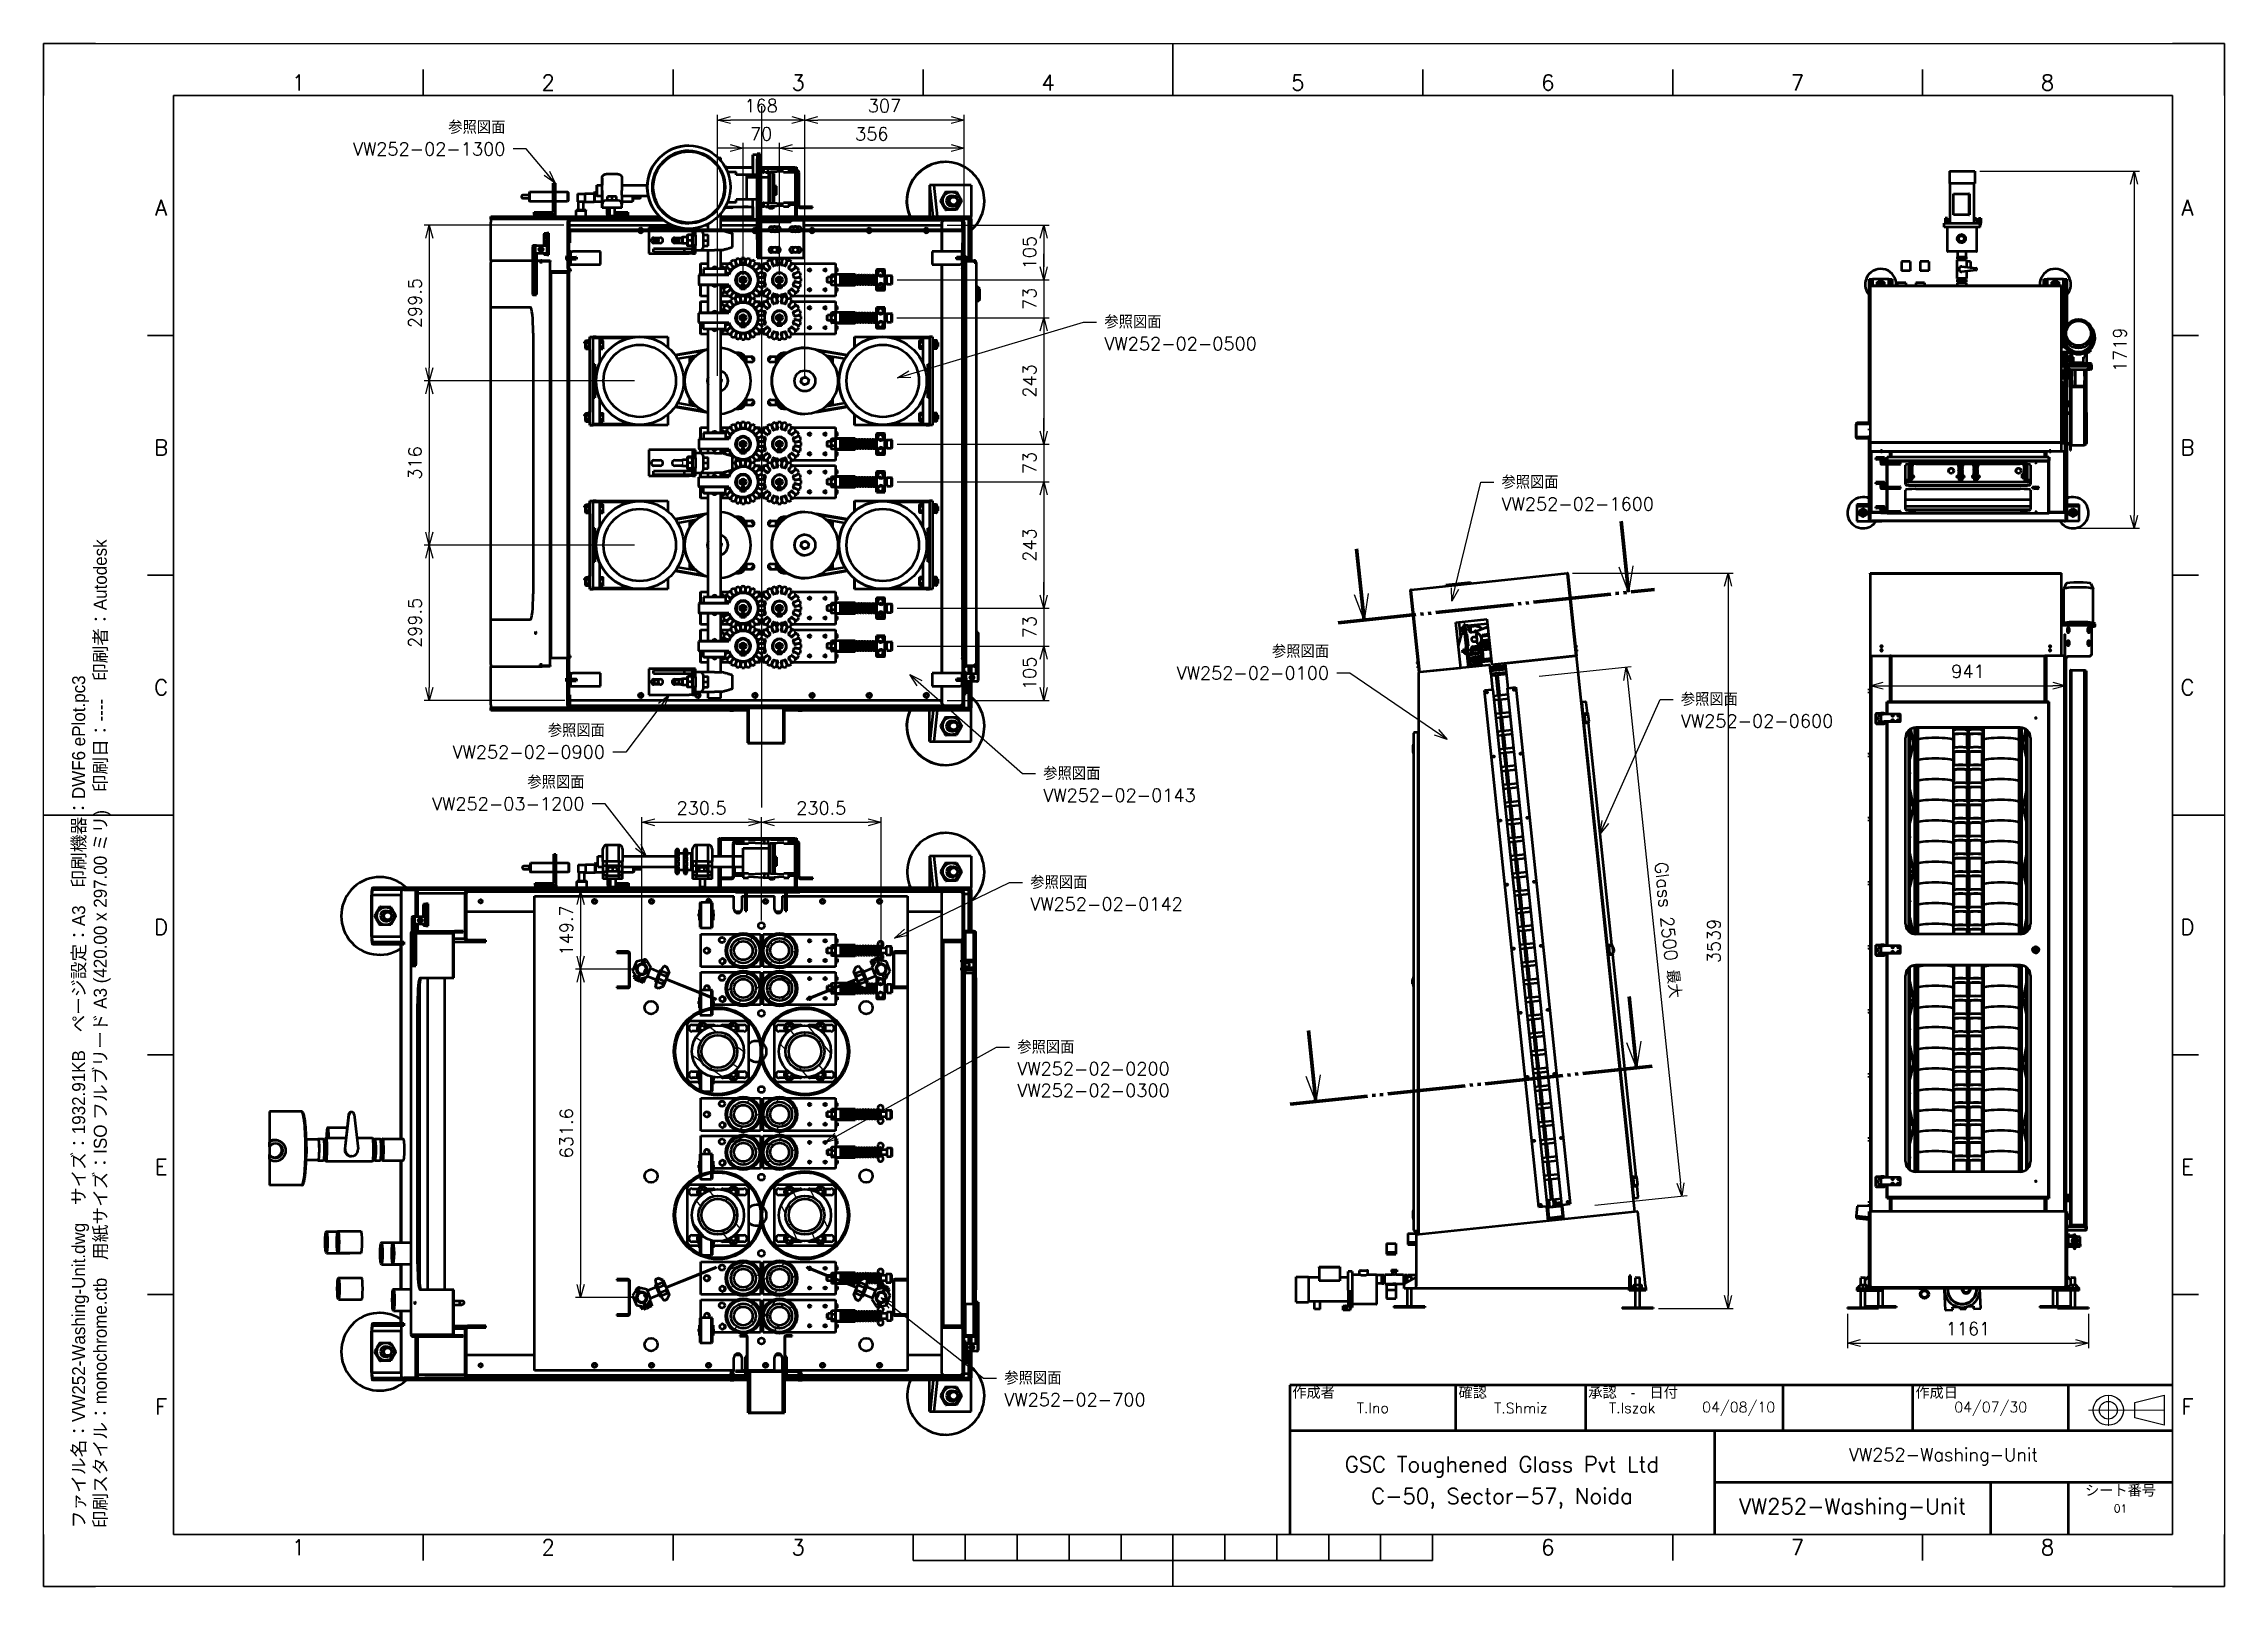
# Paper-space layout 'VW252-Washing-Unit' of a CAD drawing. Header units: millimetres. Extents: x -5 to 415, y -5 to 292.
# The model-space entities are those that its viewports show. They can reach past a viewport. Long polylines and large blocks are cut down to what shows.
import ezdxf
from ezdxf.enums import TextEntityAlignment as Align

# ---------------------------------------------------------------- set-up
doc = ezdxf.new("R2010")
doc.units = ezdxf.units.MM
doc.header["$PDMODE"] = 2
doc.linetypes.add('JIS_08_15', pattern=[17.25, 15, -0.75, 0.75, -0.75])
doc.linetypes.add('JIS_09_15', pattern=[18.9, 15, -0.9, 0.6, -0.9, 0.6, -0.9])
for name, color, linetype, lineweight in [('ハッチング', 20, 'Continuous', 25), ('中心線', 4, 'JIS_08_15', 25), ('切断線', 3, 'JIS_09_15', 70), ('図枠', 8, 'Continuous', 35), ('外形線', 7, 'Continuous', 50), ('寸法', 150, 'Continuous', 25), ('引出線注記', 150, 'Continuous', 25), ('表題欄', 8, 'Continuous', 35)]:
    doc.layers.add(name, color=color, linetype=linetype, lineweight=lineweight)
doc.layers.add('ビューポート', color=1, linetype='Continuous')
doc.layers.add('印刷スタンプ', color=30, linetype='Continuous')
doc.layers.get('ビューポート').off()
doc.styles.get("Standard").update_dxf_attribs({"font": 'romans.shx', "bigfont": 'extfont2.shx'})
doc.styles.add('ゴシック', font='MS PGothic.ttf')
doc.dimstyles.new('JIS_25', dxfattribs={"dimscale": 0, "dimtxt": 2.5, "dimasz": 2.5, "dimexe": 1, "dimexo": 1, "dimgap": 1.5, "dimtad": 3, "dimdec": 1, "dimdsep": 46, "dimtxsty": 'Standard', "dimblk": 'OPEN30', "dimcen": 0, "dimclrd": 256, "dimclre": 256, "dimclrt": 179, "dimadec": 0, "dimazin": 2, "dimtp": 0.1, "dimtm": 0.1, "dimtfac": 0.71, "dimtdec": 1, "dimtmove": 0, "dimatfit": 3, "dimldrblk": 'OPEN30', "dimfxl": 1, "dimlwd": -1, "dimlwe": -1, "dimarcsym": 0})
pattern_1 = [(39.348, (4647.53, 6298.67), (-20.0868, 24.49934), [])]
pattern_2 = [(129.348, (4647.53, 6298.67), (-24.49934, -20.0868), [])]
pattern_3 = [(114.348, (4647.53, 6298.67), (-28.8634, -13.06145), [])]
pattern_4 = [(24.348, (4647.53, 6298.67), (-13.06145, 28.8634), [])]
pattern_5 = [(54.348, (4647.53, 6298.67), (-25.74324, 18.4657), [])]
pattern_6 = [(144.348, (4647.53, 6298.67), (-18.4657, -25.74324), [])]

psp = doc.layouts.new('VW252-Washing-Unit')

# ---------------------------------------------------------------- texts
at = {"layer": '印刷スタンプ', "insert": (0.4982, 6.184), "char_height": 2.5, "width": 604.100653, "attachment_point": 1, "rotation": 90, "style": 'ゴシック'}
psp.add_mtext('ファイル名：VW252-Washing-Unit.dwg\u3000サイズ：1932.91KB\u3000ページ設定：A3\u3000印刷機器：DWF6 ePlot.pc3\\P印刷スタイル：monochrome.ctb\u3000用紙サイズ：ISO フルブリード A3 (420.00 x 297.00 ミリ)\u3000印刷日：----\u3000印刷者：Autodesk', dxfattribs=at)
at = {"layer": '引出線注記', "color": 179, "char_height": 2.5}
for s, insert, attachment_point in [('参照図面\\PVW252-02-1300', (83.9304, 270.4702), 9), ('参照図面\\PVW252-02-0500', (199.2984, 239.66), 1), ('参照図面\\PVW252-02-1600', (275.7784, 208.8095), 1), ('参照図面\\PVW252-02-0100', (242.5631, 169.5807), 9), ('参照図面\\PVW252-02-0600', (310.3142, 167.0123), 1), ('参照図面\\PVW252-02-0900', (103.105, 154.3644), 9), ('参照図面\\PVW252-03-1200', (99.1648, 144.3987), 9), ('参照図面\\PVW252-02-0143', (187.52, 152.7342), 1), ('参照図面\\PVW252-02-0142', (185.02, 131.7678), 1), ('参照図面\\PVW252-02-0200\\PVW252-02-0300', (182.52, 100.0628), 1), ('{\\F|c128;参照図面\\PVW252-02-700}', (180.02, 36.3537), 1)]:
    psp.add_mtext(s, dxfattribs=dict(at, insert=insert, attachment_point=attachment_point))

msp = doc.modelspace()

# ---------------------------------------------------------------- blocks, each defined once
blk = doc.blocks.new('表題欄')
at = {"layer": '表題欄', "linetype": 'Continuous', "lineweight": 50}
for p, q in [((0, 28.73), (-170, 28.73)), ((-170, 28.73), (-170, 0)), ((-138, 20), (-138, 28.73)), ((-113, 20), (-113, 28.73)), ((-75, 20), (-75, 28.73)), ((-50, 20), (-50, 28.73)), ((-20, 20), (-20, 28.73)), ((-170, 20), (0, 20)), ((-88.23, 20), (-88.23, 0)), ((0, 10), (-88.23, 10)), ((-35, 0), (-35, 10)), ((-20, 0), (-20, 10))]:
    blk.add_line(p, q, dxfattribs=at).dxf.unprotected_set("ltscale", 0)
at = {"layer": '表題欄', "linetype": 'Continuous', "lineweight": 18}
for p, q in [((-12.35, 26.82), (-12.35, 20.88)), ((-7.22, 23.91), (-16.16, 23.91)), ((-1.57, 23.91), (-7.22, 23.91))]:
    blk.add_line(p, q, dxfattribs=at)
at = {"layer": '表題欄', "lineweight": 25}
for p, q in [((-7.22, 25.38), (-1.57, 26.82)), ((-7.22, 23.91), (-7.22, 25.38)), ((-1.57, 26.82), (-1.57, 23.91)), ((-7.22, 22.44), (-7.22, 23.91)), ((-1.57, 21.01), (-7.22, 22.44)), ((-1.57, 23.91), (-1.57, 21.01))]:
    blk.add_line(p, q, dxfattribs=at).dxf.unprotected_set("ltscale", 0)
for radius in [2.9, 1.71]:
    blk.add_circle((-12.35, 23.91), radius, dxfattribs=at).dxf.unprotected_set("ltscale", 0)
at = {"layer": '表題欄', "color": 179, "lineweight": 5, "char_height": 2}
for s, insert, width, attachment_point, line_spacing_factor in [('{\\fMS PGothic|b0|i0|c128|p17;作成者}', (-169.5, 28.33), 26.9559, 1, 0.856083), ('{\\fMS PGothic|b0|i0|c128|p17;確認}', (-137.5, 28.33), 26.0627, 1, 0.856083), ('{\\fMS PGothic|b0|i0|c128|p17;承認\u3000-\u3000日付}', (-112.5, 28.33), 41.7838, 1, 0.846), ('{\\fMS PGothic|b0|i0|c128|p17;作成日}', (-49.5, 28.33), 14.5, 1, 0.856083), ('{\\fMS PGothic|b0|i0|c128|p17;シート番号}', (-10, 9.5), 19, 2, 0.856083)]:
    blk.add_mtext(s, dxfattribs=dict(at, insert=insert, width=width, attachment_point=attachment_point, line_spacing_factor=line_spacing_factor))
at = {"layer": '表題欄', "color": 179, "flags": 8}
for tag, height, p in [('DRAWN', 2.5, (-154, 24.36)), ('CHECK', 2.5, (-125.5, 24.36)), ('APPROVE', 2.5, (-104.06, 24.36)), ('APDATE', 2.5, (-83.55, 24.36)), ('DATE', 2.5, (-35, 24.36)), ('PROJECTNAME1', 3.5, (-129.12, 13)), ('DWGNAME', 3.5, (-44.12, 15)), ('PROJECTNAME2', 3.5, (-129.12, 7)), ('DWGNO', 3.5, (-61.62, 5)), ('SHEET', 2, (-10, 5))]:
    blk.add_attdef(tag, text='', height=height, dxfattribs=at).set_placement(p, align=Align.MIDDLE)
blk = doc.blocks.new('図枠')
at = {"layer": '図枠'}
for p, q in [((0, 297), (10, 297)), ((0, 287), (0, 297)), ((410, 297), (420, 297)), ((420, 297), (420, 287)), ((25, 10), (25, 287)), ((25, 287), (410, 287)), ((410, 287), (410, 10)), ((0, 0), (0, 10)), ((410, 10), (25, 10)), ((420, 10), (420, 0)), ((10, 0), (0, 0)), ((420, 0), (410, 0))]:
    blk.add_line(p, q, dxfattribs=at)
at = {"layer": '図枠', "lineweight": 25}
for p, q in [((0, 297), (420, 297)), ((0, 0), (0, 297)), ((420, 297), (420, 0)), ((420, 0), (0, 0))]:
    blk.add_line(p, q, dxfattribs=at)
at = {"layer": '図枠', "lineweight": 35}
for p, q in [((217.5, 287), (217.5, 297)), ((73.12, 287), (73.12, 292)), ((121.25, 287), (121.25, 292)), ((169.38, 287), (169.38, 292)), ((265.62, 287), (265.62, 292)), ((313.75, 287), (313.75, 292)), ((361.88, 287), (361.88, 292)), ((25, 240.83), (20, 240.83)), ((410, 240.83), (415, 240.83)), ((25, 194.67), (20, 194.67)), ((410, 194.67), (415, 194.67)), ((25, 148.5), (0, 148.5)), ((410, 148.5), (420, 148.5)), ((25, 102.33), (20, 102.33)), ((410, 102.33), (415, 102.33)), ((25, 56.17), (20, 56.17)), ((410, 56.17), (415, 56.17)), ((73.12, 10), (73.12, 5)), ((121.25, 10), (121.25, 5)), ((167.5, 5), (167.5, 10)), ((177.5, 5), (177.5, 10)), ((187.5, 5), (187.5, 10)), ((197.5, 5), (197.5, 10)), ((207.5, 5), (207.5, 10)), ((217.5, 10), (217.5, 0)), ((227.5, 5), (227.5, 10)), ((237.5, 5), (237.5, 10)), ((247.5, 5), (247.5, 10)), ((257.5, 5), (257.5, 10)), ((267.5, 5), (267.5, 10)), ((313.75, 10), (313.75, 5)), ((361.88, 10), (361.88, 5)), ((167.5, 5), (267.5, 5))]:
    blk.add_line(p, q, dxfattribs=at)
at = {"layer": '図枠', "color": 179, "lineweight": 25}
for s, p in [('1', (49.06, 288)), ('2', (97.19, 288)), ('3', (145.31, 288)), ('4', (193.44, 288)), ('5', (241.56, 288)), ('6', (289.69, 288)), ('7', (337.81, 288)), ('8', (385.94, 288)), ('A', (22.61, 263.92)), ('A', (412.87, 263.92)), ('B', (22.61, 217.75)), ('B', (412.87, 217.75)), ('C', (22.61, 171.58)), ('C', (412.87, 171.58)), ('D', (22.61, 125.42)), ('D', (412.87, 125.42)), ('E', (22.61, 79.25)), ('E', (412.87, 79.25)), ('F', (22.61, 33.08)), ('F', (412.87, 33.08)), ('1', (49.06, 6.02)), ('2', (97.19, 6.02)), ('3', (145.31, 6.02)), ('6', (289.69, 6.02)), ('7', (337.81, 6.02)), ('8', (385.94, 6.02))]:
    blk.add_text(s, height=3, dxfattribs=at).set_placement(p, align=Align.CENTER)
blk = doc.blocks.new('_Open30')
at = {"color": 0, "linetype": 'ByBlock', "lineweight": -2}
for p, q in [((-1, 0.268), (0, 0)), ((0, 0), (-1, -0.268)), ((0, 0), (-1, 0))]:
    blk.add_line(p, q, dxfattribs=at)
blk = doc.blocks.new('*D3')
at = {"layer": 'Defpoints', "color": 0}
for p in [(366.92, 267.45), (385.84, 198.69), (397.62, 198.69)]:
    blk.add_point(p, dxfattribs=at)
at = {"layer": '寸法'}
for p, q in [((367.92, 267.45), (398.62, 267.45)), ((397.62, 264.95), (397.62, 201.19)), ((386.84, 198.69), (398.62, 198.69))]:
    blk.add_line(p, q, dxfattribs=at)
at = {"layer": '寸法', "xscale": 2.5, "yscale": 2.5, "zscale": 2.5}
for p, rotation in [((397.62, 267.45), 90), ((397.62, 198.69), 270)]:
    blk.add_blockref('_Open30', p, dxfattribs=dict(at, rotation=rotation))
at = {"layer": '寸法', "color": 179, "insert": (394.87, 233.07), "char_height": 2.5, "attachment_point": 5, "rotation": 90}
blk.add_mtext('1719', dxfattribs=at)
blk = doc.blocks.new('*D4')
at = {"layer": 'Defpoints', "color": 0}
for p in [(342.4, 48.47), (388.84, 48.47), (388.84, 41.85)]:
    blk.add_point(p, dxfattribs=at)
at = {"layer": '寸法'}
for p, q in [((342.4, 47.47), (342.4, 40.85)), ((388.84, 47.47), (388.84, 40.85)), ((344.9, 41.85), (386.34, 41.85))]:
    blk.add_line(p, q, dxfattribs=at)
at = {"layer": '寸法', "xscale": 2.5, "yscale": 2.5, "zscale": 2.5, "rotation": 180}
blk.add_blockref('_Open30', (342.4, 41.85), dxfattribs=at)
at = {"layer": '寸法', "xscale": 2.5, "yscale": 2.5, "zscale": 2.5}
blk.add_blockref('_Open30', (388.84, 41.85), dxfattribs=at)
at = {"layer": '寸法', "color": 179, "insert": (365.62, 44.6), "char_height": 2.5, "attachment_point": 5}
blk.add_mtext('1161', dxfattribs=at)
blk = doc.blocks.new('*D5')
at = {"layer": 'Defpoints', "color": 0}
for p in [(346.8, 174.12), (384.44, 174.12), (384.44, 168.39)]:
    blk.add_point(p, dxfattribs=at)
at = {"layer": '寸法'}
for p, q in [((346.8, 173.12), (346.8, 167.39)), ((384.44, 173.12), (384.44, 167.39)), ((349.3, 168.39), (381.94, 168.39))]:
    blk.add_line(p, q, dxfattribs=at)
at = {"layer": '寸法', "xscale": 2.5, "yscale": 2.5, "zscale": 2.5, "rotation": 180}
blk.add_blockref('_Open30', (346.8, 168.39), dxfattribs=at)
at = {"layer": '寸法', "xscale": 2.5, "yscale": 2.5, "zscale": 2.5}
blk.add_blockref('_Open30', (384.44, 168.39), dxfattribs=at)
at = {"layer": '寸法', "color": 179, "insert": (365.62, 171.14), "char_height": 2.5, "attachment_point": 5}
blk.add_mtext('941', dxfattribs=at)
blk = doc.blocks.new('*D6')
at = {"layer": 'Defpoints', "color": 0}
for p in [(288.43, 190.03), (304.99, 48.47), (319.42, 48.47)]:
    blk.add_point(p, dxfattribs=at)
at = {"layer": '寸法'}
for p, q in [((289.43, 190.03), (320.42, 190.03)), ((319.42, 187.53), (319.42, 50.97)), ((305.99, 48.47), (320.42, 48.47))]:
    blk.add_line(p, q, dxfattribs=at)
at = {"layer": '寸法', "xscale": 2.5, "yscale": 2.5, "zscale": 2.5}
for p, rotation in [((319.42, 190.03), 90), ((319.42, 48.47), 270)]:
    blk.add_blockref('_Open30', p, dxfattribs=dict(at, rotation=rotation))
at = {"layer": '寸法', "color": 179, "insert": (316.67, 119.25), "char_height": 2.5, "attachment_point": 5, "rotation": 90}
blk.add_mtext('3539', dxfattribs=at)
blk = doc.blocks.new('*D7')
at = {"layer": 'Defpoints', "color": 0}
for p in [(168, 257.02), (158.4, 246.52), (187.63, 246.52)]:
    blk.add_point(p, dxfattribs=at)
at = {"layer": '寸法'}
for p, q in [((169, 257.02), (188.63, 257.02)), ((187.63, 254.52), (187.63, 249.02)), ((159.4, 246.52), (188.63, 246.52))]:
    blk.add_line(p, q, dxfattribs=at)
at = {"layer": '寸法', "xscale": 2.5, "yscale": 2.5, "zscale": 2.5}
for p, rotation in [((187.63, 257.02), 90), ((187.63, 246.52), 270)]:
    blk.add_blockref('_Open30', p, dxfattribs=dict(at, rotation=rotation))
at = {"layer": '寸法', "color": 179, "insert": (184.88, 251.77), "char_height": 2.5, "attachment_point": 5, "rotation": 90}
blk.add_mtext('105', dxfattribs=at)
blk = doc.blocks.new('*D8')
at = {"layer": 'Defpoints', "color": 0}
for p in [(158.4, 246.52), (158.3, 239.22), (187.63, 239.22)]:
    blk.add_point(p, dxfattribs=at)
at = {"layer": '寸法'}
for p, q in [((187.63, 249.02), (187.63, 251.52)), ((159.4, 246.52), (188.63, 246.52)), ((187.63, 246.52), (187.63, 239.22)), ((159.3, 239.22), (188.63, 239.22)), ((187.63, 236.72), (187.63, 234.22))]:
    blk.add_line(p, q, dxfattribs=at)
at = {"layer": '寸法', "xscale": 2.5, "yscale": 2.5, "zscale": 2.5}
for p, rotation in [((187.63, 246.52), 270), ((187.63, 239.22), 90)]:
    blk.add_blockref('_Open30', p, dxfattribs=dict(at, rotation=rotation))
at = {"layer": '寸法', "color": 179, "insert": (184.88, 242.87), "char_height": 2.5, "attachment_point": 5, "rotation": 90}
blk.add_mtext('73', dxfattribs=at)
blk = doc.blocks.new('*D9')
at = {"layer": 'Defpoints', "color": 0}
for p in [(158.3, 239.22), (158.4, 214.92), (187.63, 214.92)]:
    blk.add_point(p, dxfattribs=at)
at = {"layer": '寸法'}
for p, q in [((159.3, 239.22), (188.63, 239.22)), ((187.63, 236.72), (187.63, 217.42)), ((159.4, 214.92), (188.63, 214.92))]:
    blk.add_line(p, q, dxfattribs=at)
at = {"layer": '寸法', "xscale": 2.5, "yscale": 2.5, "zscale": 2.5}
for p, rotation in [((187.63, 239.22), 90), ((187.63, 214.92), 270)]:
    blk.add_blockref('_Open30', p, dxfattribs=dict(at, rotation=rotation))
at = {"layer": '寸法', "color": 179, "insert": (184.88, 227.07), "char_height": 2.5, "attachment_point": 5, "rotation": 90}
blk.add_mtext('243', dxfattribs=at)
blk = doc.blocks.new('*D10')
at = {"layer": 'Defpoints', "color": 0}
for p in [(158.4, 214.92), (158.4, 207.62), (187.63, 207.62)]:
    blk.add_point(p, dxfattribs=at)
at = {"layer": '寸法'}
for p, q in [((187.63, 217.42), (187.63, 219.92)), ((159.4, 214.92), (188.63, 214.92)), ((187.63, 214.92), (187.63, 207.62)), ((159.4, 207.62), (188.63, 207.62)), ((187.63, 205.12), (187.63, 202.62))]:
    blk.add_line(p, q, dxfattribs=at)
at = {"layer": '寸法', "xscale": 2.5, "yscale": 2.5, "zscale": 2.5}
for p, rotation in [((187.63, 214.92), 270), ((187.63, 207.62), 90)]:
    blk.add_blockref('_Open30', p, dxfattribs=dict(at, rotation=rotation))
at = {"layer": '寸法', "color": 179, "insert": (184.88, 211.27), "char_height": 2.5, "attachment_point": 5, "rotation": 90}
blk.add_mtext('73', dxfattribs=at)
blk = doc.blocks.new('*D11')
at = {"layer": 'Defpoints', "color": 0}
for p in [(158.4, 207.62), (158.4, 183.32), (187.63, 183.32)]:
    blk.add_point(p, dxfattribs=at)
at = {"layer": '寸法'}
for p, q in [((159.4, 207.62), (188.63, 207.62)), ((187.63, 205.12), (187.63, 185.82)), ((159.4, 183.32), (188.63, 183.32))]:
    blk.add_line(p, q, dxfattribs=at)
at = {"layer": '寸法', "xscale": 2.5, "yscale": 2.5, "zscale": 2.5}
for p, rotation in [((187.63, 207.62), 90), ((187.63, 183.32), 270)]:
    blk.add_blockref('_Open30', p, dxfattribs=dict(at, rotation=rotation))
at = {"layer": '寸法', "color": 179, "insert": (184.88, 195.47), "char_height": 2.5, "attachment_point": 5, "rotation": 90}
blk.add_mtext('243', dxfattribs=at)
blk = doc.blocks.new('*D12')
at = {"layer": 'Defpoints', "color": 0}
for p in [(158.4, 183.32), (158.4, 176.02), (187.63, 176.02)]:
    blk.add_point(p, dxfattribs=at)
at = {"layer": '寸法'}
for p, q in [((187.63, 185.82), (187.63, 188.32)), ((159.4, 183.32), (188.63, 183.32)), ((187.63, 183.32), (187.63, 176.02)), ((159.4, 176.02), (188.63, 176.02)), ((187.63, 173.52), (187.63, 171.02))]:
    blk.add_line(p, q, dxfattribs=at)
at = {"layer": '寸法', "xscale": 2.5, "yscale": 2.5, "zscale": 2.5}
for p, rotation in [((187.63, 183.32), 270), ((187.63, 176.02), 90)]:
    blk.add_blockref('_Open30', p, dxfattribs=dict(at, rotation=rotation))
at = {"layer": '寸法', "color": 179, "insert": (184.88, 179.67), "char_height": 2.5, "attachment_point": 5, "rotation": 90}
blk.add_mtext('73', dxfattribs=at)
blk = doc.blocks.new('*D13')
at = {"layer": 'Defpoints', "color": 0}
for p in [(158.4, 176.02), (168, 165.52), (187.63, 165.52)]:
    blk.add_point(p, dxfattribs=at)
at = {"layer": '寸法'}
for p, q in [((159.4, 176.02), (188.63, 176.02)), ((187.63, 173.52), (187.63, 168.02)), ((169, 165.52), (188.63, 165.52))]:
    blk.add_line(p, q, dxfattribs=at)
at = {"layer": '寸法', "xscale": 2.5, "yscale": 2.5, "zscale": 2.5}
for p, rotation in [((187.63, 176.02), 90), ((187.63, 165.52), 270)]:
    blk.add_blockref('_Open30', p, dxfattribs=dict(at, rotation=rotation))
at = {"layer": '寸法', "color": 179, "insert": (184.88, 170.77), "char_height": 2.5, "attachment_point": 5, "rotation": 90}
blk.add_mtext('105', dxfattribs=at)
blk = doc.blocks.new('*D14')
at = {"layer": 'Defpoints', "color": 0}
for p in [(136.7, 271.88), (172.3, 256.12), (136.7, 246.52)]:
    blk.add_point(p, dxfattribs=at)
at = {"layer": '寸法'}
for p, q in [((136.7, 247.52), (136.7, 272.88)), ((169.8, 271.88), (139.2, 271.88)), ((172.3, 257.12), (172.3, 272.88))]:
    blk.add_line(p, q, dxfattribs=at)
at = {"layer": '寸法', "xscale": 2.5, "yscale": 2.5, "zscale": 2.5, "rotation": 180}
blk.add_blockref('_Open30', (136.7, 271.88), dxfattribs=at)
at = {"layer": '寸法', "xscale": 2.5, "yscale": 2.5, "zscale": 2.5}
blk.add_blockref('_Open30', (172.3, 271.88), dxfattribs=at)
at = {"layer": '寸法', "color": 179, "insert": (154.5, 274.63), "char_height": 2.5, "attachment_point": 5}
blk.add_mtext('356', dxfattribs=at)
blk = doc.blocks.new('*D15')
at = {"layer": 'Defpoints', "color": 0}
for p in [(141.6, 277.28), (172.3, 257.62), (141.6, 227.07)]:
    blk.add_point(p, dxfattribs=at)
at = {"layer": '寸法'}
for p, q in [((141.6, 228.07), (141.6, 278.28)), ((169.8, 277.28), (144.1, 277.28)), ((172.3, 258.62), (172.3, 278.28))]:
    blk.add_line(p, q, dxfattribs=at)
at = {"layer": '寸法', "xscale": 2.5, "yscale": 2.5, "zscale": 2.5, "rotation": 180}
blk.add_blockref('_Open30', (141.6, 277.28), dxfattribs=at)
at = {"layer": '寸法', "xscale": 2.5, "yscale": 2.5, "zscale": 2.5}
blk.add_blockref('_Open30', (172.3, 277.28), dxfattribs=at)
at = {"layer": '寸法', "color": 179, "insert": (156.95, 280.03), "char_height": 2.5, "attachment_point": 5}
blk.add_mtext('307', dxfattribs=at)
blk = doc.blocks.new('*D16')
at = {"layer": 'Defpoints', "color": 0}
for p in [(124.8, 277.28), (124.8, 227.07), (141.6, 227.07)]:
    blk.add_point(p, dxfattribs=at)
at = {"layer": '寸法'}
for p, q in [((124.8, 228.07), (124.8, 278.28)), ((139.1, 277.28), (127.3, 277.28)), ((141.6, 228.07), (141.6, 278.28))]:
    blk.add_line(p, q, dxfattribs=at)
at = {"layer": '寸法', "xscale": 2.5, "yscale": 2.5, "zscale": 2.5, "rotation": 180}
blk.add_blockref('_Open30', (124.8, 277.28), dxfattribs=at)
at = {"layer": '寸法', "xscale": 2.5, "yscale": 2.5, "zscale": 2.5}
blk.add_blockref('_Open30', (141.6, 277.28), dxfattribs=at)
at = {"layer": '寸法', "color": 179, "insert": (133.2, 280.03), "char_height": 2.5, "attachment_point": 5}
blk.add_mtext('168', dxfattribs=at)
blk = doc.blocks.new('*D17')
at = {"layer": 'Defpoints', "color": 0}
for p in [(129.7, 271.88), (129.7, 246.52), (136.7, 246.52)]:
    blk.add_point(p, dxfattribs=at)
at = {"layer": '寸法'}
for p, q in [((127.2, 271.88), (124.7, 271.88)), ((129.7, 247.52), (129.7, 272.88)), ((136.7, 271.88), (129.7, 271.88)), ((136.7, 247.52), (136.7, 272.88)), ((139.2, 271.88), (141.7, 271.88))]:
    blk.add_line(p, q, dxfattribs=at)
at = {"layer": '寸法', "xscale": 2.5, "yscale": 2.5, "zscale": 2.5}
blk.add_blockref('_Open30', (129.7, 271.88), dxfattribs=at)
at = {"layer": '寸法', "xscale": 2.5, "yscale": 2.5, "zscale": 2.5, "rotation": 180}
blk.add_blockref('_Open30', (136.7, 271.88), dxfattribs=at)
at = {"layer": '寸法', "color": 179, "insert": (133.2, 274.63), "char_height": 2.5, "attachment_point": 5}
blk.add_mtext('70', dxfattribs=at)
blk = doc.blocks.new('*D18')
at = {"layer": 'Defpoints', "color": 0}
for p in [(96.19, 257.02), (69.27, 227.07), (109.81, 227.07)]:
    blk.add_point(p, dxfattribs=at)
at = {"layer": '寸法'}
for p, q in [((95.19, 257.02), (68.27, 257.02)), ((69.27, 254.52), (69.27, 229.57)), ((108.81, 227.07), (68.27, 227.07))]:
    blk.add_line(p, q, dxfattribs=at)
at = {"layer": '寸法', "xscale": 2.5, "yscale": 2.5, "zscale": 2.5}
for p, rotation in [((69.27, 257.02), 90), ((69.27, 227.07), 270)]:
    blk.add_blockref('_Open30', p, dxfattribs=dict(at, rotation=rotation))
at = {"layer": '寸法', "color": 179, "insert": (66.52, 242.05), "char_height": 2.5, "attachment_point": 5, "rotation": 90}
blk.add_mtext('299.5', dxfattribs=at)
blk = doc.blocks.new('*D19')
at = {"layer": 'Defpoints', "color": 0}
for p in [(109.81, 227.07), (69.27, 195.47), (109.81, 195.47)]:
    blk.add_point(p, dxfattribs=at)
at = {"layer": '寸法'}
for p, q in [((108.81, 227.07), (68.27, 227.07)), ((69.27, 224.57), (69.27, 197.97)), ((108.81, 195.47), (68.27, 195.47))]:
    blk.add_line(p, q, dxfattribs=at)
at = {"layer": '寸法', "xscale": 2.5, "yscale": 2.5, "zscale": 2.5}
for p, rotation in [((69.27, 227.07), 90), ((69.27, 195.47), 270)]:
    blk.add_blockref('_Open30', p, dxfattribs=dict(at, rotation=rotation))
at = {"layer": '寸法', "color": 179, "insert": (66.52, 211.27), "char_height": 2.5, "attachment_point": 5, "rotation": 90}
blk.add_mtext('316', dxfattribs=at)
blk = doc.blocks.new('*D20')
at = {"layer": 'Defpoints', "color": 0}
for p in [(109.81, 195.47), (69.27, 165.52), (96.4, 165.52)]:
    blk.add_point(p, dxfattribs=at)
at = {"layer": '寸法'}
for p, q in [((108.81, 195.47), (68.27, 195.47)), ((69.27, 192.97), (69.27, 168.02)), ((95.4, 165.52), (68.27, 165.52))]:
    blk.add_line(p, q, dxfattribs=at)
at = {"layer": '寸法', "xscale": 2.5, "yscale": 2.5, "zscale": 2.5}
for p, rotation in [((69.27, 195.47), 90), ((69.27, 165.52), 270)]:
    blk.add_blockref('_Open30', p, dxfattribs=dict(at, rotation=rotation))
at = {"layer": '寸法', "color": 179, "insert": (66.52, 180.5), "char_height": 2.5, "attachment_point": 5, "rotation": 90}
blk.add_mtext('299.5', dxfattribs=at)
blk = doc.blocks.new('*D21')
at = {"layer": 'Defpoints', "color": 0}
for p in [(89.54, 128.77), (98.43, 113.8), (110.2, 113.8)]:
    blk.add_point(p, dxfattribs=at)
at = {"layer": '寸法'}
for p, q in [((90.54, 128.77), (99.43, 128.77)), ((98.43, 126.27), (98.43, 116.3)), ((109.2, 113.8), (97.43, 113.8))]:
    blk.add_line(p, q, dxfattribs=at)
at = {"layer": '寸法', "xscale": 2.5, "yscale": 2.5, "zscale": 2.5}
for p, rotation in [((98.43, 128.77), 90), ((98.43, 113.8), 270)]:
    blk.add_blockref('_Open30', p, dxfattribs=dict(at, rotation=rotation))
at = {"layer": '寸法', "color": 179, "insert": (95.68, 121.28), "char_height": 2.5, "attachment_point": 5, "rotation": 90}
blk.add_mtext('149.7', dxfattribs=at)
blk = doc.blocks.new('*D22')
at = {"layer": 'Defpoints', "color": 0}
for p in [(110.2, 113.8), (98.43, 50.64), (110.2, 50.64)]:
    blk.add_point(p, dxfattribs=at)
at = {"layer": '寸法'}
for p, q in [((109.2, 113.8), (97.43, 113.8)), ((98.43, 111.3), (98.43, 53.14)), ((109.2, 50.64), (97.43, 50.64))]:
    blk.add_line(p, q, dxfattribs=at)
at = {"layer": '寸法', "xscale": 2.5, "yscale": 2.5, "zscale": 2.5}
for p, rotation in [((98.43, 113.8), 90), ((98.43, 50.64), 270)]:
    blk.add_blockref('_Open30', p, dxfattribs=dict(at, rotation=rotation))
at = {"layer": '寸法', "color": 179, "insert": (95.68, 82.22), "char_height": 2.5, "attachment_point": 5, "rotation": 90}
blk.add_mtext('631.6', dxfattribs=at)
blk = doc.blocks.new('*D23')
at = {"layer": 'Defpoints', "color": 0}
for p in [(133.25, 142.1), (133.25, 122.18), (110.2, 113.8)]:
    blk.add_point(p, dxfattribs=at)
at = {"layer": '寸法'}
for p, q in [((110.2, 114.8), (110.2, 143.1)), ((133.25, 123.18), (133.25, 143.1)), ((112.7, 142.1), (130.75, 142.1))]:
    blk.add_line(p, q, dxfattribs=at)
at = {"layer": '寸法', "xscale": 2.5, "yscale": 2.5, "zscale": 2.5, "rotation": 180}
blk.add_blockref('_Open30', (110.2, 142.1), dxfattribs=at)
at = {"layer": '寸法', "xscale": 2.5, "yscale": 2.5, "zscale": 2.5}
blk.add_blockref('_Open30', (133.25, 142.1), dxfattribs=at)
at = {"layer": '寸法', "color": 179, "insert": (121.72, 144.85), "char_height": 2.5, "attachment_point": 5}
blk.add_mtext('230.5', dxfattribs=at)
blk = doc.blocks.new('*D24')
at = {"layer": 'Defpoints', "color": 0}
for p in [(156.3, 142.1), (133.25, 122.18), (156.3, 113.8)]:
    blk.add_point(p, dxfattribs=at)
at = {"layer": '寸法'}
for p, q in [((133.25, 123.18), (133.25, 143.1)), ((156.3, 114.8), (156.3, 143.1)), ((135.75, 142.1), (153.8, 142.1))]:
    blk.add_line(p, q, dxfattribs=at)
at = {"layer": '寸法', "xscale": 2.5, "yscale": 2.5, "zscale": 2.5, "rotation": 180}
blk.add_blockref('_Open30', (133.25, 142.1), dxfattribs=at)
at = {"layer": '寸法', "xscale": 2.5, "yscale": 2.5, "zscale": 2.5}
blk.add_blockref('_Open30', (156.3, 142.1), dxfattribs=at)
at = {"layer": '寸法', "color": 179, "insert": (144.77, 144.85), "char_height": 2.5, "attachment_point": 5}
blk.add_mtext('230.5', dxfattribs=at)
blk = doc.blocks.new('*D25')
at = {"layer": 'Defpoints', "color": 0}
for p in [(282.03, 170.11), (292.77, 68.28), (310.51, 70.15)]:
    blk.add_point(p, dxfattribs=at)
at = {"layer": '寸法'}
for p, q in [((283.03, 170.21), (300.77, 172.08)), ((300.04, 169.49), (310.25, 72.64)), ((293.77, 68.39), (311.51, 70.26))]:
    blk.add_line(p, q, dxfattribs=at)
at = {"layer": '寸法', "xscale": 2.5, "yscale": 2.5, "zscale": 2.5}
for p, rotation in [((299.77, 171.98), 96.02057617325487), ((310.51, 70.15), 276.0205761732549)]:
    blk.add_blockref('_Open30', p, dxfattribs=dict(at, rotation=rotation))
at = {"layer": '寸法', "color": 179, "insert": (307.88, 121.35), "char_height": 2.5, "attachment_point": 5, "rotation": 276.0206}
blk.add_mtext('Glass 2500 最大', dxfattribs=at)

# ---------------------------------------------------------------- dimensions: what is measured, and where the dimension line sits
at = {"layer": '寸法'}
for base, p1, p2, override, picture, middle in [((124.8038, 277.2807), (141.6038, 227.0709), (124.8038, 227.0703), {"dimscale": 1, "dimlfac": -10, "dimtmove": 1}, '*D16', (133.2038, 280.0307)), ((141.6038, 277.2807), (172.3026, 257.6206), (141.6038, 227.0709), {"dimscale": 1, "dimlfac": -10}, '*D15', (156.9532, 280.0307)), ((156.2981, 142.0989), (133.2481, 122.1803), (156.2981, 113.7985), {"dimscale": 1, "dimlfac": -10, "dimtmove": 1}, '*D24', (144.7731, 144.8489)), ((388.8426, 41.8478), (342.4026, 48.4748), (388.8426, 48.4748), {"dimscale": 1, "dimlfac": -25}, '*D4', (365.6226, 44.5978))]:
    dim = psp.add_linear_dim(base=base, p1=p1, p2=p2, dimstyle='JIS_25', override=override, dxfattribs=at)
    dim.commit()
    dim.dimension.update_dxf_attribs({"geometry": picture, "text_midpoint": middle})
for base, p1, p2, override, picture, middle in [((129.7046, 271.8833), (136.704, 246.5206), (129.7046, 246.5206), {"dimscale": 1, "dimlfac": -10}, '*D17', (133.2043, 271.8833)), ((136.704, 271.8833), (172.3012, 256.1206), (136.704, 246.5206), {"dimscale": 1, "dimlfac": -10}, '*D14', (154.5026, 271.8833)), ((384.4426, 168.3937), (346.8026, 174.1199), (384.4426, 174.1199), {"dimscale": 1, "dimlfac": -25}, '*D5', (365.6226, 168.3937)), ((133.2481, 142.0989), (110.1982, 113.7985), (133.2481, 122.1803), {"dimscale": 1, "dimlfac": -10}, '*D23', (121.7232, 142.0989))]:
    dim = psp.add_linear_dim(base=base, p1=p1, p2=p2, dimstyle='JIS_25', override=override, dxfattribs=at)
    dim.commit()
    dim.dimension.update_dxf_attribs({"geometry": picture, "text_midpoint": middle, "dimtype": 160})
for base, p1, p2, override, picture, middle in [((397.6154, 198.6931), (366.9158, 267.4531), (385.8426, 198.6931), {"dimscale": 1, "dimlfac": -25}, '*D3', (394.8654, 233.0731)), ((69.2663, 227.0703), (96.1929, 257.0206), (109.8072, 227.0703), {"dimscale": 1, "dimlfac": -10}, '*D18', (66.5163, 242.0454)), ((187.6343, 246.5206), (168.0023, 257.0206), (158.4029, 246.5206), {"dimscale": 1, "dimlfac": -10}, '*D7', (184.8843, 251.7706)), ((187.6343, 239.2206), (158.4029, 246.5206), (158.3029, 239.2206), {"dimscale": 1, "dimlfac": -10, "dimtmove": 1}, '*D8', (184.8843, 242.8706)), ((187.6343, 214.9206), (158.3029, 239.2206), (158.4029, 214.9206), {"dimscale": 1, "dimlfac": -10, "dimtmove": 1}, '*D9', (184.8843, 227.0706)), ((69.2663, 195.4703), (109.8072, 227.0703), (109.8064, 195.4703), {"dimscale": 1, "dimlfac": -10, "dimtmove": 1}, '*D19', (66.5163, 211.2703)), ((187.6343, 207.6206), (158.4029, 214.9206), (158.4029, 207.6206), {"dimscale": 1, "dimlfac": -10, "dimtmove": 1}, '*D10', (184.8843, 211.2706)), ((187.6343, 183.3206), (158.4029, 207.6206), (158.4029, 183.3206), {"dimscale": 1, "dimlfac": -10, "dimtmove": 1}, '*D11', (184.8843, 195.4706)), ((69.2663, 165.5206), (109.8064, 195.4703), (96.4012, 165.5206), {"dimscale": 1, "dimlfac": -10, "dimtmove": 1}, '*D20', (66.5163, 180.4954)), ((319.4162, 48.4748), (288.4329, 190.0347), (304.99, 48.4748), {"dimscale": 1, "dimlfac": -25}, '*D6', (316.6662, 119.2547)), ((187.6343, 176.0206), (158.4029, 183.3206), (158.4029, 176.0206), {"dimscale": 1, "dimlfac": -10, "dimtmove": 1}, '*D12', (184.8843, 179.6706)), ((187.6343, 165.5206), (158.4029, 176.0206), (168.0023, 165.5206), {"dimscale": 1, "dimlfac": -10, "dimtmove": 1}, '*D13', (184.8843, 170.7706)), ((98.428, 113.7985), (89.5431, 128.766), (110.1982, 113.7985), {"dimscale": 1, "dimlfac": -10}, '*D21', (95.678, 121.2823)), ((98.428, 50.6357), (110.1982, 113.7985), (110.1982, 50.6357), {"dimscale": 1, "dimlfac": -10, "dimtmove": 1}, '*D22', (95.678, 82.2171))]:
    dim = psp.add_linear_dim(base=base, p1=p1, p2=p2, angle=90, dimstyle='JIS_25', override=override, dxfattribs=at)
    dim.commit()
    dim.dimension.update_dxf_attribs({"geometry": picture, "text_midpoint": middle})
dim = psp.add_aligned_dim(p1=(282.0336, 170.1088), p2=(292.773, 68.2823), distance=17.8383, text='Glass 2500 最大', dimstyle='JIS_25', override={"dimscale": 1}, dxfattribs=at)
dim.commit()
dim.dimension.update_dxf_attribs({"geometry": '*D25', "text_midpoint": (307.878, 121.355)})

# ---------------------------------------------------------------- hatches: boundary and pattern name
at = {"layer": 'ハッチング'}
h = msp.add_hatch(dxfattribs=at)
h.set_pattern_fill('ANSI31', color=256, scale=253.44936, angle=-20.652, style=0)
h.set_pattern_definition(pattern_4)
h.paths.add_polyline_path([(5807.5, 7542.6), (5806.9, 7541.2), (5805.5, 7540.6), (5781.6, 7540.6), (5781.6, 7538.6), (5805.5, 7538.6), (5807.5, 7539.1), (5809, 7540.6), (5809.5, 7542.6), (5809.5, 7606.4), (5810.1, 7607.8), (5811.5, 7608.4), (5824.5, 7608.4), (5824.5, 7610.4), (5811.5, 7610.4), (5809.5, 7609.9), (5808, 7608.4), (5807.5, 7606.4)])
h = msp.add_hatch(dxfattribs=at)
h.set_pattern_fill('ANSI31', color=256, scale=253.44936, angle=84.348, style=0)
h.set_pattern_definition(pattern_2)
h.paths.add_polyline_path([(5875.4, 7606.4), (5875.4, 7614.4), (5837.4, 7612.4), (5837.4, 7614.4), (5827.5, 7614.4), (5827.5, 7608.4), (5812.5, 7608.4), (5812.5, 7606.4), (5837.4, 7606.4), (5837.4, 7608.4)])
h = msp.add_hatch(dxfattribs=at)
h.set_pattern_fill('ANSI31', color=256, scale=253.44936, angle=99.348, style=0)
h.set_pattern_definition(pattern_6)
h.paths.add_polyline_path([(5867.5, 7614.4), (5867.5, 7606.4), (5905.4, 7608.4), (5905.4, 7606.4), (5930.3, 7606.4), (5930.3, 7608.4), (5915.3, 7608.4), (5915.3, 7614.4), (5905.4, 7614.4), (5905.4, 7612.4)])
h = msp.add_hatch(dxfattribs=at)
h.set_pattern_fill('ANSI31', color=256, scale=253.44936, angle=9.348, style=0)
h.set_pattern_definition(pattern_5)
h.paths.add_polyline_path([(5937.3, 7540.6), (5935.9, 7541.2), (5935.3, 7542.6), (5935.3, 7606.4), (5934.8, 7608.4), (5933.3, 7609.9), (5931.3, 7610.4), (5918.3, 7610.4), (5918.3, 7608.4), (5931.3, 7608.4), (5932.7, 7607.8), (5933.3, 7606.4), (5933.3, 7542.6), (5933.8, 7540.6), (5935.3, 7539.1), (5937.3, 7538.6), (5961.2, 7538.6), (5961.2, 7540.6)])
h = msp.add_hatch(dxfattribs=at)
h.set_pattern_fill('ANSI31', color=256, scale=253.44936, angle=69.348, style=0)
h.set_pattern_definition(pattern_3)
h.paths.add_polyline_path([(5931.3, 7548.6), (5930.7, 7547.1), (5929.3, 7546.6), (5916.3, 7546.6), (5916.3, 7544.6), (5929.3, 7544.6), (5931.3, 7545.1), (5932.8, 7546.6), (5933.3, 7548.6), (5933.3, 7561.5), (5931.3, 7561.5)])
h = msp.add_hatch(dxfattribs=at)
h.set_pattern_fill('ANSI31', color=256, scale=253.44936, angle=-5.652, style=0)
h.set_pattern_definition(pattern_1)
h.paths.add_polyline_path([(5875.4, 7540.6), (5875.4, 7548.6), (5837.4, 7546.6), (5837.4, 7548.6), (5812.5, 7548.6), (5812.5, 7546.6), (5827.5, 7546.6), (5827.5, 7540.6), (5837.4, 7540.6), (5837.4, 7542.6)])
h = msp.add_hatch(dxfattribs=at)
h.set_pattern_fill('ANSI31', color=256, scale=253.44936, angle=-20.652, style=0)
h.set_pattern_definition(pattern_4)
h.paths.add_polyline_path([(5867.5, 7548.6), (5867.5, 7540.6), (5905.4, 7542.6), (5905.4, 7540.6), (5915.3, 7540.6), (5915.3, 7546.6), (5930.3, 7546.6), (5930.3, 7548.6), (5905.4, 7548.6), (5905.4, 7546.6)])
h = msp.add_hatch(dxfattribs=at)
h.set_pattern_fill('ANSI31', color=256, scale=253.44936, angle=-5.652, style=0)
h.set_pattern_definition(pattern_1)
h.paths.add_polyline_path([(5294.3, 7510.9), (5294.3, 7511.4), (5294.5, 7511.9), (5294.6, 7512.3), (5294.9, 7512.7), (5295.2, 7513.1), (5295.6, 7513.4), (5296, 7513.6), (5296.4, 7513.8), (5296.9, 7513.9), (5297.3, 7513.9), (5828.5, 7513.9), (5830, 7513.5), (5831, 7512.4), (5831.4, 7510.9), (5831.4, 7477), (5834.4, 7477), (5834.4, 7510.9), (5834, 7513.2), (5832.7, 7515.2), (5830.7, 7516.5), (5828.5, 7516.9), (5297.3, 7516.9), (5296.4, 7516.9), (5295.5, 7516.6), (5294.6, 7516.3), (5293.8, 7515.8), (5293.1, 7515.2), (5292.5, 7514.5), (5292, 7513.7), (5291.6, 7512.8), (5291.4, 7511.9), (5291.3, 7510.9), (5291.3, 7423.1), (5291.4, 7422.2), (5291.6, 7421.3), (5292, 7420.4), (5292.5, 7419.6), (5293.1, 7418.9), (5293.8, 7418.3), (5294.6, 7417.8), (5295.5, 7417.4), (5296.4, 7417.2), (5297.3, 7417.1), (5331.4, 7417.1), (5331.4, 7420.1), (5297.3, 7420.1), (5296.9, 7420.2), (5296.4, 7420.3), (5296, 7420.5), (5295.6, 7420.7), (5295.2, 7421), (5294.9, 7421.4), (5294.6, 7421.8), (5294.5, 7422.2), (5294.3, 7422.7), (5294.3, 7423.1)])
h = msp.add_hatch(dxfattribs=at)
h.set_pattern_fill('ANSI31', color=256, scale=253.44936, angle=69.348, style=0)
h.set_pattern_definition(pattern_3)
h.paths.add_polyline_path([(5911.4, 7510.9), (5911.8, 7512.4), (5912.9, 7513.5), (5914.3, 7513.9), (6246.6, 7513.9), (6248.1, 7513.5), (6249.2, 7512.4), (6249.6, 7510.9), (6249.6, 7423.1), (6249.2, 7421.6), (6248.1, 7420.5), (6246.6, 7420.1), (6212.7, 7420.1), (6212.7, 7417.1), (6246.6, 7417.1), (6248.9, 7417.6), (6250.9, 7418.9), (6252.2, 7420.8), (6252.6, 7423.1), (6252.6, 7510.9), (6252.2, 7513.2), (6250.9, 7515.2), (6248.9, 7516.5), (6246.6, 7516.9), (5914.3, 7516.9), (5912.1, 7516.5), (5910.1, 7515.2), (5908.8, 7513.2), (5908.4, 7510.9), (5908.4, 7477), (5911.4, 7477)])
h = msp.add_hatch(dxfattribs=at)
h.set_pattern_fill('ANSI31', color=256, scale=253.44936, angle=69.348, style=0)
h.set_pattern_definition(pattern_3)
h.paths.add_polyline_path([(5288.3, 7435.6), (5288.3, 7437.6), (5272.2, 7437.6), (5271.6, 7437.6), (5271, 7437.4), (5270.4, 7437.2), (5269.9, 7436.8), (5269.4, 7436.4), (5269, 7436), (5268.7, 7435.4), (5268.4, 7434.8), (5268.3, 7434.2), (5268.2, 7433.6), (5268.2, 7347.8), (5270.2, 7347.8), (5270.2, 7433.6), (5270.3, 7433.9), (5270.3, 7434.2), (5270.5, 7434.5), (5270.6, 7434.8), (5270.8, 7435), (5271.1, 7435.2), (5271.3, 7435.4), (5271.6, 7435.5), (5271.9, 7435.6), (5272.2, 7435.6)])
h = msp.add_hatch(dxfattribs=at)
h.set_pattern_fill('ANSI31', color=256, scale=253.44936, angle=84.348, style=0)
h.set_pattern_definition(pattern_2)
h.paths.add_polyline_path([(6271.6, 7435.6), (6273, 7435), (6273.6, 7433.6), (6273.6, 7347.8), (6275.6, 7347.8), (6275.6, 7433.6), (6275, 7435.6), (6273.6, 7437.1), (6271.6, 7437.6), (6255.6, 7437.6), (6255.6, 7435.6)])
h = msp.add_hatch(dxfattribs=at)
h.set_pattern_fill('ANSI31', color=256, scale=253.44936, angle=-5.652, style=0)
h.set_pattern_definition(pattern_1)
h.paths.add_polyline_path([(5607, 7332.3), (5606.4, 7330.9), (5605, 7330.3), (5584.1, 7330.3), (5584.1, 7328.3), (5605, 7328.3), (5607, 7328.9), (5608.5, 7330.3), (5609, 7332.3), (5609, 7394.2), (5608.5, 7396.2), (5607, 7397.7), (5605, 7398.2), (5584.1, 7398.2), (5584.1, 7396.2), (5605, 7396.2), (5606.4, 7395.6), (5607, 7394.2)])
h = msp.add_hatch(dxfattribs=at)
h.set_pattern_fill('ANSI31', color=256, scale=253.44936, angle=9.348, style=0)
h.set_pattern_definition(pattern_5)
h.paths.add_polyline_path([(5858.5, 7400.2), (5857.4, 7408.2), (5854.3, 7415.6), (5849.4, 7422.1), (5843, 7427), (5835.5, 7430.1), (5827.5, 7431.1), (5819.5, 7430.1), (5812.1, 7427), (5805.7, 7422.1), (5800.7, 7415.6), (5797.7, 7408.2), (5796.6, 7400.2), (5797.7, 7392.2), (5800.7, 7384.7), (5805.7, 7378.3), (5812.1, 7373.4), (5819.5, 7370.3), (5827.5, 7369.2), (5835.5, 7370.3), (5843, 7373.4), (5849.4, 7378.3), (5854.3, 7384.7), (5857.4, 7392.2)])
h.paths.add_polyline_path([(5827.5, 7376.2), (5821.3, 7377), (5815.6, 7379.4), (5810.6, 7383.2), (5806.8, 7388.2), (5804.4, 7394), (5803.6, 7400.2), (5804.4, 7406.4), (5806.8, 7412.2), (5810.6, 7417.1), (5815.6, 7420.9), (5821.3, 7423.3), (5827.5, 7424.1), (5833.7, 7423.3), (5839.5, 7420.9), (5844.5, 7417.1), (5848.3, 7412.2), (5850.7, 7406.4), (5851.5, 7400.2), (5850.7, 7394), (5848.3, 7388.2), (5844.5, 7383.2), (5839.5, 7379.4), (5833.7, 7377)], flags=0)
h = msp.add_hatch(dxfattribs=at)
h.set_pattern_fill('ANSI31', color=256, scale=253.44936, angle=84.348, style=0)
h.set_pattern_definition(pattern_2)
h.paths.add_polyline_path([(5837.7, 7378.5), (5843, 7381.9), (5847.2, 7386.5), (5850.1, 7392), (5851.4, 7398.2), (5851.1, 7404.4), (5849.2, 7410.4), (5845.8, 7415.6), (5841.2, 7419.8), (5835.7, 7422.7), (5829.6, 7424), (5823.3, 7423.8), (5817.4, 7421.9), (5812.1, 7418.5), (5807.9, 7413.9), (5805, 7408.3), (5803.7, 7402.2), (5804, 7396), (5805.9, 7390), (5809.2, 7384.7), (5813.8, 7380.5), (5819.4, 7377.7), (5825.5, 7376.3), (5831.8, 7376.6)])
h.paths.add_polyline_path([(5843.8, 7407.8), (5845.2, 7403.3), (5845.4, 7398.7), (5844.4, 7394.1), (5842.3, 7389.9), (5839.1, 7386.4), (5835.2, 7383.9), (5830.7, 7382.5), (5826, 7382.3), (5821.4, 7383.3), (5817.3, 7385.4), (5813.8, 7388.6), (5811.3, 7392.6), (5809.9, 7397), (5809.6, 7401.7), (5810.6, 7406.3), (5812.8, 7410.4), (5816, 7413.9), (5819.9, 7416.4), (5824.4, 7417.9), (5829.1, 7418.1), (5833.6, 7417.1), (5837.8, 7414.9), (5841.3, 7411.8)], flags=0)
h = msp.add_hatch(dxfattribs=at)
h.set_pattern_fill('ANSI31', color=256, scale=253.44936, angle=-20.652, style=0)
h.set_pattern_definition(pattern_4)
h.paths.add_polyline_path([(5928.3, 7400.2), (5927.3, 7408.2), (5924.2, 7415.6), (5919.3, 7422.1), (5912.9, 7427), (5905.4, 7430.1), (5897.4, 7431.1), (5889.4, 7430.1), (5881.9, 7427), (5875.5, 7422.1), (5870.6, 7415.6), (5867.5, 7408.2), (5866.5, 7400.2), (5867.5, 7392.2), (5870.6, 7384.7), (5875.5, 7378.3), (5881.9, 7373.4), (5889.4, 7370.3), (5897.4, 7369.2), (5905.4, 7370.3), (5912.9, 7373.4), (5919.3, 7378.3), (5924.2, 7384.7), (5927.3, 7392.2)])
h.paths.add_polyline_path([(5897.4, 7376.2), (5891.2, 7377), (5885.4, 7379.4), (5880.5, 7383.2), (5876.6, 7388.2), (5874.3, 7394), (5873.4, 7400.2), (5874.3, 7406.4), (5876.6, 7412.2), (5880.5, 7417.1), (5885.4, 7420.9), (5891.2, 7423.3), (5897.4, 7424.1), (5903.6, 7423.3), (5909.4, 7420.9), (5914.3, 7417.1), (5918.1, 7412.2), (5920.5, 7406.4), (5921.3, 7400.2), (5920.5, 7394), (5918.1, 7388.2), (5914.3, 7383.2), (5909.4, 7379.4), (5903.6, 7377)], flags=0)
h = msp.add_hatch(dxfattribs=at)
h.set_pattern_fill('ANSI31', color=256, scale=253.44936, angle=69.348, style=0)
h.set_pattern_definition(pattern_3)
h.paths.add_polyline_path([(5921.3, 7400.2), (5920.5, 7406.4), (5918.1, 7412.2), (5914.3, 7417.1), (5909.4, 7420.9), (5903.6, 7423.3), (5897.4, 7424.1), (5891.2, 7423.3), (5885.4, 7420.9), (5880.5, 7417.1), (5876.6, 7412.2), (5874.3, 7406.4), (5873.4, 7400.2), (5874.3, 7394), (5876.6, 7388.2), (5880.5, 7383.2), (5885.4, 7379.4), (5891.2, 7377), (5897.4, 7376.2), (5903.6, 7377), (5909.4, 7379.4), (5914.3, 7383.2), (5918.1, 7388.2), (5920.5, 7394)])
h.paths.add_polyline_path([(5897.4, 7418.1), (5902, 7417.5), (5906.4, 7415.7), (5910.1, 7412.9), (5912.9, 7409.2), (5914.7, 7404.8), (5915.3, 7400.2), (5914.7, 7395.5), (5912.9, 7391.2), (5910.1, 7387.5), (5906.4, 7384.6), (5902, 7382.8), (5897.4, 7382.2), (5892.7, 7382.8), (5888.4, 7384.6), (5884.7, 7387.5), (5881.8, 7391.2), (5880, 7395.5), (5879.4, 7400.2), (5880, 7404.8), (5881.8, 7409.2), (5884.7, 7412.9), (5888.4, 7415.7), (5892.7, 7417.5)], flags=0)
h = msp.add_hatch(dxfattribs=at)
h.set_pattern_fill('ANSI31', color=256, scale=253.44936, angle=99.348, style=0)
h.set_pattern_definition(pattern_6)
h.paths.add_polyline_path([(6119.9, 7330.3), (6118.5, 7330.9), (6117.9, 7332.3), (6117.9, 7394.2), (6118.5, 7395.6), (6119.9, 7396.2), (6140.9, 7396.2), (6140.9, 7398.2), (6119.9, 7398.2), (6117.9, 7397.7), (6116.4, 7396.2), (6115.9, 7394.2), (6115.9, 7332.3), (6116.4, 7330.3), (6117.9, 7328.9), (6119.9, 7328.3), (6140.9, 7328.3), (6140.9, 7330.3)])
h = msp.add_hatch(dxfattribs=at)
h.set_pattern_fill('ANSI31', color=256, scale=253.44936, angle=-5.652, style=0)
h.set_pattern_definition(pattern_1)
h.paths.add_polyline_path([(5858.5, 7327.3), (5857.4, 7335.3), (5854.3, 7342.8), (5849.4, 7349.2), (5843, 7354.1), (5835.5, 7357.2), (5827.5, 7358.3), (5819.5, 7357.2), (5812.1, 7354.1), (5805.7, 7349.2), (5800.7, 7342.8), (5797.7, 7335.3), (5796.6, 7327.3), (5797.7, 7319.3), (5800.7, 7311.9), (5805.7, 7305.5), (5812.1, 7300.6), (5819.5, 7297.5), (5827.5, 7296.4), (5835.5, 7297.5), (5843, 7300.6), (5849.4, 7305.5), (5854.3, 7311.9), (5857.4, 7319.3)])
h.paths.add_polyline_path([(5827.5, 7303.4), (5821.3, 7304.2), (5815.6, 7306.6), (5810.6, 7310.4), (5806.8, 7315.4), (5804.4, 7321.1), (5803.6, 7327.3), (5804.4, 7333.5), (5806.8, 7339.3), (5810.6, 7344.3), (5815.6, 7348.1), (5821.3, 7350.5), (5827.5, 7351.3), (5833.7, 7350.5), (5839.5, 7348.1), (5844.5, 7344.3), (5848.3, 7339.3), (5850.7, 7333.5), (5851.5, 7327.3), (5850.7, 7321.1), (5848.3, 7315.4), (5844.5, 7310.4), (5839.5, 7306.6), (5833.7, 7304.2)], flags=0)
h = msp.add_hatch(dxfattribs=at)
h.set_pattern_fill('ANSI31', color=256, scale=253.44936, angle=99.348, style=0)
h.set_pattern_definition(pattern_6)
h.paths.add_polyline_path([(5837.7, 7305.7), (5843, 7309), (5847.2, 7313.6), (5850.1, 7319.2), (5851.4, 7325.3), (5851.1, 7331.6), (5849.2, 7337.5), (5845.8, 7342.8), (5841.2, 7347), (5835.7, 7349.9), (5829.6, 7351.2), (5823.3, 7350.9), (5817.4, 7349), (5812.1, 7345.6), (5807.9, 7341), (5805, 7335.5), (5803.7, 7329.4), (5804, 7323.1), (5805.9, 7317.2), (5809.2, 7311.9), (5813.8, 7307.7), (5819.4, 7304.8), (5825.5, 7303.5), (5831.8, 7303.8)])
h.paths.add_polyline_path([(5843.8, 7335), (5845.2, 7330.5), (5845.4, 7325.8), (5844.4, 7321.2), (5842.3, 7317.1), (5839.1, 7313.6), (5835.2, 7311.1), (5830.7, 7309.7), (5826, 7309.4), (5821.4, 7310.4), (5817.3, 7312.6), (5813.8, 7315.8), (5811.3, 7319.7), (5809.9, 7324.2), (5809.6, 7328.9), (5810.6, 7333.4), (5812.8, 7337.6), (5816, 7341.1), (5819.9, 7343.6), (5824.4, 7345), (5829.1, 7345.2), (5833.6, 7344.2), (5837.8, 7342.1), (5841.3, 7338.9)], flags=0)
h = msp.add_hatch(dxfattribs=at)
h.set_pattern_fill('ANSI31', color=256, scale=253.44936, angle=-5.652, style=0)
h.set_pattern_definition(pattern_1)
h.paths.add_polyline_path([(5928.3, 7327.3), (5927.3, 7335.3), (5924.2, 7342.8), (5919.3, 7349.2), (5912.9, 7354.1), (5905.4, 7357.2), (5897.4, 7358.3), (5889.4, 7357.2), (5881.9, 7354.1), (5875.5, 7349.2), (5870.6, 7342.8), (5867.5, 7335.3), (5866.5, 7327.3), (5867.5, 7319.3), (5870.6, 7311.9), (5875.5, 7305.5), (5881.9, 7300.6), (5889.4, 7297.5), (5897.4, 7296.4), (5905.4, 7297.5), (5912.9, 7300.6), (5919.3, 7305.5), (5924.2, 7311.9), (5927.3, 7319.3)])
h.paths.add_polyline_path([(5897.4, 7303.4), (5891.2, 7304.2), (5885.4, 7306.6), (5880.5, 7310.4), (5876.6, 7315.4), (5874.3, 7321.1), (5873.4, 7327.3), (5874.3, 7333.5), (5876.6, 7339.3), (5880.5, 7344.3), (5885.4, 7348.1), (5891.2, 7350.5), (5897.4, 7351.3), (5903.6, 7350.5), (5909.4, 7348.1), (5914.3, 7344.3), (5918.1, 7339.3), (5920.5, 7333.5), (5921.3, 7327.3), (5920.5, 7321.1), (5918.1, 7315.4), (5914.3, 7310.4), (5909.4, 7306.6), (5903.6, 7304.2)], flags=0)
h = msp.add_hatch(dxfattribs=at)
h.set_pattern_fill('ANSI31', color=256, scale=253.44936, angle=99.348, style=0)
h.set_pattern_definition(pattern_6)
h.paths.add_polyline_path([(5921.3, 7327.3), (5920.5, 7333.5), (5918.1, 7339.3), (5914.3, 7344.3), (5909.4, 7348.1), (5903.6, 7350.5), (5897.4, 7351.3), (5891.2, 7350.5), (5885.4, 7348.1), (5880.5, 7344.3), (5876.6, 7339.3), (5874.3, 7333.5), (5873.4, 7327.3), (5874.3, 7321.1), (5876.6, 7315.4), (5880.5, 7310.4), (5885.4, 7306.6), (5891.2, 7304.2), (5897.4, 7303.4), (5903.6, 7304.2), (5909.4, 7306.6), (5914.3, 7310.4), (5918.1, 7315.4), (5920.5, 7321.1)])
h.paths.add_polyline_path([(5897.4, 7345.3), (5902, 7344.7), (5906.4, 7342.9), (5910.1, 7340), (5912.9, 7336.3), (5914.7, 7332), (5915.3, 7327.3), (5914.7, 7322.7), (5912.9, 7318.4), (5910.1, 7314.6), (5906.4, 7311.8), (5902, 7310), (5897.4, 7309.4), (5892.7, 7310), (5888.4, 7311.8), (5884.7, 7314.6), (5881.8, 7318.4), (5880, 7322.7), (5879.4, 7327.3), (5880, 7332), (5881.8, 7336.3), (5884.7, 7340), (5888.4, 7342.9), (5892.7, 7344.7)], flags=0)
h = msp.add_hatch(dxfattribs=at)
h.set_pattern_fill('ANSI31', color=256, scale=253.44936, angle=-5.652, style=0)
h.set_pattern_definition(pattern_1)
h.paths.add_polyline_path([(6085.8, 7358.8), (6084.4, 7358.2), (6086.9, 7355.7), (6090.2, 7354.2), (6093.7, 7353.8), (6097.2, 7354.7), (6100.1, 7356.6), (6102.3, 7359.5), (6103.3, 7362.9), (6103.2, 7366.5), (6101.9, 7369.8), (6099.5, 7372.5), (6096.4, 7374.2), (6092.8, 7374.7), (6089.3, 7374.1), (6086.2, 7372.3), (6083.9, 7369.6), (6082.7, 7366.2), (6082.6, 7362.7), (6084, 7363.2), (6084.3, 7366.6), (6085.8, 7369.7), (6088.4, 7372), (6091.6, 7373.1), (6095, 7373), (6098.1, 7371.6), (6100.5, 7369.1), (6101.8, 7366), (6101.8, 7362.6), (6100.5, 7359.4), (6098.1, 7356.9), (6095, 7355.5), (6091.6, 7355.4), (6088.4, 7356.5)])
h = msp.add_hatch(dxfattribs=at)
h.set_pattern_fill('ANSI31', color=256, scale=253.44936, angle=69.348, style=0)
h.set_pattern_definition(pattern_3)
h.paths.add_polyline_path([(5737.2, 7321.5), (5775, 7306.2), (5775.2, 7306.6), (5737.4, 7321.9)])
h = msp.add_hatch(dxfattribs=at)
h.set_pattern_fill('ANSI31', color=256, scale=253.44936, angle=84.348, style=0)
h.set_pattern_definition(pattern_2)
h.paths.add_polyline_path([(5987.5, 7321.9), (5949.7, 7306.6), (5949.9, 7306.2), (5987.7, 7321.5)])
h = msp.add_hatch(dxfattribs=at)
h.set_pattern_fill('ANSI31', color=256, scale=253.44936, angle=99.348, style=0)
h.set_pattern_definition(pattern_6)
h.paths.add_polyline_path([(5861.1, 7186.1), (5863.5, 7205.6), (5861.3, 7225.2), (5854.7, 7243.7), (5843.9, 7260.2), (5829.7, 7273.8), (5812.7, 7283.8), (5793.9, 7289.5), (5774.2, 7290.8), (5754.8, 7287.5), (5736.7, 7279.8), (5720.8, 7268.1), (5708.1, 7253.1), (5699.1, 7235.6), (5694.5, 7216.4), (5694.3, 7196.7), (5698.8, 7177.6), (5707.5, 7159.9), (5720.1, 7144.7), (5735.8, 7132.9), (5753.8, 7125), (5773.2, 7121.5), (5792.9, 7122.5), (5811.8, 7128), (5828.9, 7137.8), (5843.3, 7151.2), (5854.2, 7167.6)])
h.paths.add_polyline_path([(5858.6, 7186.6), (5851.3, 7167.4), (5839.4, 7150.5), (5823.6, 7137.2), (5805.1, 7128.1), (5784.9, 7124), (5764.3, 7125), (5744.5, 7131.2), (5727, 7142), (5712.7, 7156.9), (5702.5, 7174.8), (5697.1, 7194.7), (5696.8, 7215.4), (5701.7, 7235.4), (5711.4, 7253.6), (5725.4, 7268.9), (5742.6, 7280.1), (5762.2, 7286.8), (5782.8, 7288.3), (5803.1, 7284.7), (5821.9, 7276.2), (5837.9, 7263.2), (5850.3, 7246.7), (5858.1, 7227.6), (5861, 7207.2)], flags=0)
h = msp.add_hatch(dxfattribs=at)
h.set_pattern_fill('ANSI31', color=256, scale=253.44936, angle=84.348, style=0)
h.set_pattern_definition(pattern_2)
h.paths.add_polyline_path([(5863.9, 7226.1), (5861.5, 7206.6), (5863.6, 7187), (5870.3, 7168.5), (5881, 7152), (5895.2, 7138.4), (5912.2, 7128.4), (5931.1, 7122.7), (5950.7, 7121.4), (5970.1, 7124.7), (5988.3, 7132.4), (6004.1, 7144.1), (6016.9, 7159.1), (6025.8, 7176.6), (6030.5, 7195.8), (6030.6, 7215.5), (6026.1, 7234.6), (6017.4, 7252.3), (6004.8, 7267.5), (5989.1, 7279.3), (5971.1, 7287.2), (5951.7, 7290.7), (5932, 7289.7), (5913.1, 7284.2), (5896, 7274.4), (5881.6, 7261), (5870.7, 7244.6)])
h.paths.add_polyline_path([(5866.3, 7225.6), (5873.6, 7244.8), (5885.6, 7261.7), (5901.3, 7275), (5919.8, 7284.1), (5940.1, 7288.2), (5960.7, 7287.2), (5980.4, 7281), (5997.9, 7270.2), (6012.3, 7255.3), (6022.4, 7237.4), (6027.8, 7217.5), (6028.1, 7196.8), (6023.2, 7176.8), (6013.5, 7158.6), (5999.6, 7143.4), (5982.3, 7132.1), (5962.7, 7125.4), (5942.2, 7123.9), (5921.8, 7127.5), (5903.1, 7136), (5887, 7149), (5874.7, 7165.5), (5866.8, 7184.6), (5864, 7205.1)], flags=0)
h = msp.add_hatch(dxfattribs=at)
h.set_pattern_fill('ANSI31', color=256, scale=253.44936, angle=99.348, style=0)
h.set_pattern_definition(pattern_6)
h.paths.add_polyline_path([(5827.4, 7194.3), (5828.8, 7207.3), (5826.8, 7220.2), (5821.5, 7232.2), (5813.3, 7242.4), (5802.7, 7250.1), (5790.5, 7254.8), (5777.5, 7256.2), (5764.5, 7254.2), (5752.6, 7248.9), (5742.4, 7240.7), (5734.6, 7230.2), (5729.9, 7217.9), (5728.5, 7204.9), (5730.5, 7192), (5735.8, 7180), (5744, 7169.8), (5754.6, 7162.1), (5766.8, 7157.4), (5779.8, 7156), (5792.7, 7158), (5804.7, 7163.3), (5814.9, 7171.5), (5822.6, 7182)])
h.paths.add_polyline_path([(5815, 7197.3), (5811.5, 7188.1), (5805.7, 7180.3), (5798.1, 7174.1), (5789.2, 7170.2), (5779.5, 7168.7), (5769.8, 7169.7), (5760.7, 7173.3), (5752.8, 7179), (5746.7, 7186.6), (5742.7, 7195.6), (5741.2, 7205.2), (5742.3, 7214.9), (5745.8, 7224.1), (5751.6, 7231.9), (5759.2, 7238.1), (5768.1, 7242), (5777.8, 7243.5), (5787.5, 7242.5), (5796.6, 7238.9), (5804.5, 7233.2), (5810.6, 7225.6), (5814.6, 7216.6), (5816.1, 7207)], flags=0)
h = msp.add_hatch(dxfattribs=at)
h.set_pattern_fill('ANSI31', color=256, scale=253.44936, angle=-5.652, style=0)
h.set_pattern_definition(pattern_1)
h.paths.add_polyline_path([(5778.6, 7168.7), (5788.3, 7170), (5797.4, 7173.7), (5805.1, 7179.6), (5811.1, 7187.4), (5814.8, 7196.4), (5816.1, 7206.1), (5814.8, 7215.8), (5811.1, 7224.8), (5805.1, 7232.6), (5797.4, 7238.5), (5788.3, 7242.2), (5778.6, 7243.5), (5769, 7242.2), (5759.9, 7238.5), (5752.2, 7232.6), (5746.2, 7224.8), (5742.5, 7215.8), (5741.2, 7206.1), (5742.5, 7196.4), (5746.2, 7187.4), (5752.2, 7179.6), (5759.9, 7173.7), (5769, 7170)])
h.paths.add_polyline_path([(5778.6, 7174.7), (5770.5, 7175.7), (5762.9, 7178.9), (5756.4, 7183.9), (5751.4, 7190.4), (5748.3, 7198), (5747.2, 7206.1), (5748.3, 7214.2), (5751.4, 7221.8), (5756.4, 7228.3), (5762.9, 7233.3), (5770.5, 7236.5), (5778.6, 7237.5), (5786.8, 7236.5), (5794.4, 7233.3), (5800.9, 7228.3), (5805.9, 7221.8), (5809, 7214.2), (5810.1, 7206.1), (5809, 7198), (5805.9, 7190.4), (5800.9, 7183.9), (5794.4, 7178.9), (5786.8, 7175.7)], flags=0)
h = msp.add_hatch(dxfattribs=at)
h.set_pattern_fill('ANSI31', color=256, scale=253.44936, angle=84.348, style=0)
h.set_pattern_definition(pattern_2)
h.paths.add_polyline_path([(5897.6, 7218), (5896.2, 7204.9), (5898.2, 7192), (5903.5, 7180), (5911.7, 7169.8), (5922.2, 7162.1), (5934.4, 7157.4), (5947.4, 7156), (5960.4, 7158), (5972.4, 7163.3), (5982.5, 7171.5), (5990.3, 7182.1), (5995, 7194.3), (5996.4, 7207.3), (5994.4, 7220.2), (5989.1, 7232.2), (5980.9, 7242.4), (5970.3, 7250.1), (5958.1, 7254.8), (5945.1, 7256.2), (5932.2, 7254.2), (5920.2, 7248.9), (5910, 7240.7), (5902.3, 7230.2)])
h.paths.add_polyline_path([(5909.9, 7214.9), (5913.4, 7224.1), (5919.2, 7231.9), (5926.8, 7238.1), (5935.8, 7242), (5945.4, 7243.5), (5955.1, 7242.5), (5964.2, 7238.9), (5972.1, 7233.2), (5978.2, 7225.6), (5982.2, 7216.6), (5983.7, 7207), (5982.6, 7197.3), (5979.1, 7188.2), (5973.3, 7180.3), (5965.7, 7174.1), (5956.8, 7170.2), (5947.1, 7168.7), (5937.4, 7169.7), (5928.3, 7173.3), (5920.4, 7179), (5914.3, 7186.6), (5910.4, 7195.6), (5908.9, 7205.2)], flags=0)
h = msp.add_hatch(dxfattribs=at)
h.set_pattern_fill('ANSI31', color=256, scale=253.44936, angle=9.348, style=0)
h.set_pattern_definition(pattern_5)
h.paths.add_polyline_path([(5946.3, 7243.5), (5936.6, 7242.2), (5927.6, 7238.5), (5919.8, 7232.6), (5913.9, 7224.8), (5910.1, 7215.8), (5908.9, 7206.1), (5910.1, 7196.4), (5913.9, 7187.4), (5919.8, 7179.6), (5927.6, 7173.7), (5936.6, 7170), (5946.3, 7168.7), (5956, 7170), (5965, 7173.7), (5972.7, 7179.6), (5978.7, 7187.4), (5982.4, 7196.4), (5983.7, 7206.1), (5982.4, 7215.8), (5978.7, 7224.8), (5972.7, 7232.6), (5965, 7238.5), (5956, 7242.2)])
h.paths.add_polyline_path([(5946.3, 7237.5), (5954.4, 7236.5), (5962, 7233.3), (5968.5, 7228.3), (5973.5, 7221.8), (5976.6, 7214.2), (5977.7, 7206.1), (5976.6, 7198), (5973.5, 7190.4), (5968.5, 7183.9), (5962, 7178.9), (5954.4, 7175.7), (5946.3, 7174.7), (5938.1, 7175.7), (5930.6, 7178.9), (5924.1, 7183.9), (5919.1, 7190.4), (5915.9, 7198), (5914.8, 7206.1), (5915.9, 7214.2), (5919.1, 7221.8), (5924.1, 7228.3), (5930.6, 7233.3), (5938.1, 7236.5)], flags=0)
h = msp.add_hatch(dxfattribs=at)
h.set_pattern_fill('ANSI31', color=256, scale=253.44936, angle=-5.652, style=0)
h.set_pattern_definition(pattern_1)
h.paths.add_polyline_path([(5858.5, 7084.9), (5857.4, 7092.9), (5854.3, 7100.3), (5849.4, 7106.7), (5843, 7111.7), (5835.5, 7114.7), (5827.5, 7115.8), (5819.5, 7114.7), (5812.1, 7111.7), (5805.7, 7106.7), (5800.7, 7100.3), (5797.7, 7092.9), (5796.6, 7084.9), (5797.7, 7076.9), (5800.7, 7069.4), (5805.7, 7063), (5812.1, 7058.1), (5819.5, 7055), (5827.5, 7053.9), (5835.5, 7055), (5843, 7058.1), (5849.4, 7063), (5854.3, 7069.4), (5857.4, 7076.9)])
h.paths.add_polyline_path([(5827.5, 7060.9), (5821.3, 7061.7), (5815.6, 7064.1), (5810.6, 7067.9), (5806.8, 7072.9), (5804.4, 7078.7), (5803.6, 7084.9), (5804.4, 7091.1), (5806.8, 7096.8), (5810.6, 7101.8), (5815.6, 7105.6), (5821.3, 7108), (5827.5, 7108.8), (5833.7, 7108), (5839.5, 7105.6), (5844.5, 7101.8), (5848.3, 7096.8), (5850.7, 7091.1), (5851.5, 7084.9), (5850.7, 7078.7), (5848.3, 7072.9), (5844.5, 7067.9), (5839.5, 7064.1), (5833.7, 7061.7)], flags=0)
h = msp.add_hatch(dxfattribs=at)
h.set_pattern_fill('ANSI31', color=256, scale=253.44936, angle=99.348, style=0)
h.set_pattern_definition(pattern_6)
h.paths.add_polyline_path([(5837.7, 7063.2), (5843, 7066.6), (5847.2, 7071.2), (5850.1, 7076.7), (5851.4, 7082.8), (5851.1, 7089.1), (5849.2, 7095), (5845.8, 7100.3), (5841.2, 7104.5), (5835.7, 7107.4), (5829.6, 7108.7), (5823.3, 7108.4), (5817.4, 7106.5), (5812.1, 7103.2), (5807.9, 7098.6), (5805, 7093), (5803.7, 7086.9), (5804, 7080.7), (5805.9, 7074.7), (5809.2, 7069.4), (5813.8, 7065.2), (5819.4, 7062.3), (5825.5, 7061), (5831.8, 7061.3)])
h.paths.add_polyline_path([(5843.8, 7092.5), (5845.2, 7088), (5845.4, 7083.3), (5844.4, 7078.8), (5842.3, 7074.6), (5839.1, 7071.1), (5835.2, 7068.6), (5830.7, 7067.2), (5826, 7067), (5821.4, 7068), (5817.3, 7070.1), (5813.8, 7073.3), (5811.3, 7077.2), (5809.9, 7081.7), (5809.6, 7086.4), (5810.6, 7091), (5812.8, 7095.1), (5816, 7098.6), (5819.9, 7101.1), (5824.4, 7102.5), (5829.1, 7102.8), (5833.6, 7101.8), (5837.8, 7099.6), (5841.3, 7096.4)], flags=0)
h = msp.add_hatch(dxfattribs=at)
h.set_pattern_fill('ANSI31', color=256, scale=253.44936, angle=9.348, style=0)
h.set_pattern_definition(pattern_5)
h.paths.add_polyline_path([(5928.3, 7084.9), (5927.3, 7092.9), (5924.2, 7100.3), (5919.3, 7106.7), (5912.9, 7111.7), (5905.4, 7114.7), (5897.4, 7115.8), (5889.4, 7114.7), (5881.9, 7111.7), (5875.5, 7106.7), (5870.6, 7100.3), (5867.5, 7092.9), (5866.5, 7084.9), (5867.5, 7076.9), (5870.6, 7069.4), (5875.5, 7063), (5881.9, 7058.1), (5889.4, 7055), (5897.4, 7053.9), (5905.4, 7055), (5912.9, 7058.1), (5919.3, 7063), (5924.2, 7069.4), (5927.3, 7076.9)])
h.paths.add_polyline_path([(5897.4, 7060.9), (5891.2, 7061.7), (5885.4, 7064.1), (5880.5, 7067.9), (5876.6, 7072.9), (5874.3, 7078.7), (5873.4, 7084.9), (5874.3, 7091.1), (5876.6, 7096.8), (5880.5, 7101.8), (5885.4, 7105.6), (5891.2, 7108), (5897.4, 7108.8), (5903.6, 7108), (5909.4, 7105.6), (5914.3, 7101.8), (5918.1, 7096.8), (5920.5, 7091.1), (5921.3, 7084.9), (5920.5, 7078.7), (5918.1, 7072.9), (5914.3, 7067.9), (5909.4, 7064.1), (5903.6, 7061.7)], flags=0)
h = msp.add_hatch(dxfattribs=at)
h.set_pattern_fill('ANSI31', color=256, scale=253.44936, angle=84.348, style=0)
h.set_pattern_definition(pattern_2)
h.paths.add_polyline_path([(5921.3, 7084.9), (5920.5, 7091.1), (5918.1, 7096.8), (5914.3, 7101.8), (5909.4, 7105.6), (5903.6, 7108), (5897.4, 7108.8), (5891.2, 7108), (5885.4, 7105.6), (5880.5, 7101.8), (5876.6, 7096.8), (5874.3, 7091.1), (5873.4, 7084.9), (5874.3, 7078.7), (5876.6, 7072.9), (5880.5, 7067.9), (5885.4, 7064.1), (5891.2, 7061.7), (5897.4, 7060.9), (5903.6, 7061.7), (5909.4, 7064.1), (5914.3, 7067.9), (5918.1, 7072.9), (5920.5, 7078.7)])
h.paths.add_polyline_path([(5897.4, 7102.8), (5902, 7102.2), (5906.4, 7100.4), (5910.1, 7097.6), (5912.9, 7093.8), (5914.7, 7089.5), (5915.3, 7084.9), (5914.7, 7080.2), (5912.9, 7075.9), (5910.1, 7072.2), (5906.4, 7069.3), (5902, 7067.5), (5897.4, 7066.9), (5892.7, 7067.5), (5888.4, 7069.3), (5884.7, 7072.2), (5881.8, 7075.9), (5880, 7080.2), (5879.4, 7084.9), (5880, 7089.5), (5881.8, 7093.8), (5884.7, 7097.6), (5888.4, 7100.4), (5892.7, 7102.2)], flags=0)
h = msp.add_hatch(dxfattribs=at)
h.set_pattern_fill('ANSI31', color=256, scale=253.44936, angle=-20.652, style=0)
h.set_pattern_definition(pattern_4)
h.paths.add_polyline_path([(5858.5, 7012), (5857.4, 7020), (5854.3, 7027.5), (5849.4, 7033.9), (5843, 7038.8), (5835.5, 7041.9), (5827.5, 7043), (5819.5, 7041.9), (5812.1, 7038.8), (5805.7, 7033.9), (5800.7, 7027.5), (5797.7, 7020), (5796.6, 7012), (5797.7, 7004), (5800.7, 6996.6), (5805.7, 6990.2), (5812.1, 6985.2), (5819.5, 6982.1), (5827.5, 6981.1), (5835.5, 6982.1), (5843, 6985.2), (5849.4, 6990.2), (5854.3, 6996.6), (5857.4, 7004)])
h.paths.add_polyline_path([(5827.5, 6988.1), (5821.3, 6988.9), (5815.6, 6991.3), (5810.6, 6995.1), (5806.8, 7000.1), (5804.4, 7005.8), (5803.6, 7012), (5804.4, 7018.2), (5806.8, 7024), (5810.6, 7029), (5815.6, 7032.8), (5821.3, 7035.2), (5827.5, 7036), (5833.7, 7035.2), (5839.5, 7032.8), (5844.5, 7029), (5848.3, 7024), (5850.7, 7018.2), (5851.5, 7012), (5850.7, 7005.8), (5848.3, 7000.1), (5844.5, 6995.1), (5839.5, 6991.3), (5833.7, 6988.9)], flags=0)
h = msp.add_hatch(dxfattribs=at)
h.set_pattern_fill('ANSI31', color=256, scale=253.44936, angle=69.348, style=0)
h.set_pattern_definition(pattern_3)
h.paths.add_polyline_path([(5837.7, 6990.3), (5843, 6993.7), (5847.2, 6998.3), (5850.1, 7003.9), (5851.4, 7010), (5851.1, 7016.2), (5849.2, 7022.2), (5845.8, 7027.5), (5841.2, 7031.7), (5835.7, 7034.5), (5829.6, 7035.9), (5823.3, 7035.6), (5817.4, 7033.7), (5812.1, 7030.3), (5807.9, 7025.7), (5805, 7020.2), (5803.7, 7014.1), (5804, 7007.8), (5805.9, 7001.9), (5809.2, 6996.6), (5813.8, 6992.4), (5819.4, 6989.5), (5825.5, 6988.2), (5831.8, 6988.5)])
h.paths.add_polyline_path([(5843.8, 7019.7), (5845.2, 7015.2), (5845.4, 7010.5), (5844.4, 7005.9), (5842.3, 7001.8), (5839.1, 6998.3), (5835.2, 6995.8), (5830.7, 6994.3), (5826, 6994.1), (5821.4, 6995.1), (5817.3, 6997.3), (5813.8, 7000.4), (5811.3, 7004.4), (5809.9, 7008.9), (5809.6, 7013.5), (5810.6, 7018.1), (5812.8, 7022.3), (5816, 7025.8), (5819.9, 7028.3), (5824.4, 7029.7), (5829.1, 7029.9), (5833.6, 7028.9), (5837.8, 7026.8), (5841.3, 7023.6)], flags=0)
h = msp.add_hatch(dxfattribs=at)
h.set_pattern_fill('ANSI31', color=256, scale=253.44936, angle=-20.652, style=0)
h.set_pattern_definition(pattern_4)
h.paths.add_polyline_path([(5928.3, 7012), (5927.3, 7020), (5924.2, 7027.5), (5919.3, 7033.9), (5912.9, 7038.8), (5905.4, 7041.9), (5897.4, 7043), (5889.4, 7041.9), (5881.9, 7038.8), (5875.5, 7033.9), (5870.6, 7027.5), (5867.5, 7020), (5866.5, 7012), (5867.5, 7004), (5870.6, 6996.6), (5875.5, 6990.2), (5881.9, 6985.2), (5889.4, 6982.1), (5897.4, 6981.1), (5905.4, 6982.1), (5912.9, 6985.2), (5919.3, 6990.2), (5924.2, 6996.6), (5927.3, 7004)])
h.paths.add_polyline_path([(5897.4, 6988.1), (5891.2, 6988.9), (5885.4, 6991.3), (5880.5, 6995.1), (5876.6, 7000.1), (5874.3, 7005.8), (5873.4, 7012), (5874.3, 7018.2), (5876.6, 7024), (5880.5, 7029), (5885.4, 7032.8), (5891.2, 7035.2), (5897.4, 7036), (5903.6, 7035.2), (5909.4, 7032.8), (5914.3, 7029), (5918.1, 7024), (5920.5, 7018.2), (5921.3, 7012), (5920.5, 7005.8), (5918.1, 7000.1), (5914.3, 6995.1), (5909.4, 6991.3), (5903.6, 6988.9)], flags=0)
h = msp.add_hatch(dxfattribs=at)
h.set_pattern_fill('ANSI31', color=256, scale=253.44936, angle=69.348, style=0)
h.set_pattern_definition(pattern_3)
h.paths.add_polyline_path([(5921.3, 7012), (5920.5, 7018.2), (5918.1, 7024), (5914.3, 7029), (5909.4, 7032.8), (5903.6, 7035.2), (5897.4, 7036), (5891.2, 7035.2), (5885.4, 7032.8), (5880.5, 7029), (5876.6, 7024), (5874.3, 7018.2), (5873.4, 7012), (5874.3, 7005.8), (5876.6, 7000.1), (5880.5, 6995.1), (5885.4, 6991.3), (5891.2, 6988.9), (5897.4, 6988.1), (5903.6, 6988.9), (5909.4, 6991.3), (5914.3, 6995.1), (5918.1, 7000.1), (5920.5, 7005.8)])
h.paths.add_polyline_path([(5897.4, 7030), (5902, 7029.4), (5906.4, 7027.6), (5910.1, 7024.7), (5912.9, 7021), (5914.7, 7016.7), (5915.3, 7012), (5914.7, 7007.4), (5912.9, 7003), (5910.1, 6999.3), (5906.4, 6996.5), (5902, 6994.7), (5897.4, 6994.1), (5892.7, 6994.7), (5888.4, 6996.5), (5884.7, 6999.3), (5881.8, 7003), (5880, 7007.4), (5879.4, 7012), (5880, 7016.7), (5881.8, 7021), (5884.7, 7024.7), (5888.4, 7027.6), (5892.7, 7029.4)], flags=0)
h = msp.add_hatch(dxfattribs=at)
h.set_pattern_fill('ANSI31', color=256, scale=253.44936, angle=84.348, style=0)
h.set_pattern_definition(pattern_2)
h.paths.add_polyline_path([(5861.1, 6870.7), (5863.5, 6890.3), (5861.3, 6909.9), (5854.7, 6928.4), (5843.9, 6944.9), (5829.7, 6958.5), (5812.7, 6968.5), (5793.9, 6974.2), (5774.2, 6975.5), (5754.8, 6972.2), (5736.7, 6964.5), (5720.8, 6952.8), (5708.1, 6937.8), (5699.1, 6920.3), (5694.5, 6901.1), (5694.3, 6881.4), (5698.8, 6862.2), (5707.5, 6844.6), (5720.1, 6829.4), (5735.8, 6817.6), (5753.8, 6809.7), (5773.2, 6806.1), (5792.9, 6807.2), (5811.8, 6812.7), (5828.9, 6822.5), (5843.3, 6835.9), (5854.2, 6852.3)])
h.paths.add_polyline_path([(5858.6, 6871.3), (5851.3, 6852.1), (5839.4, 6835.2), (5823.6, 6821.8), (5805.1, 6812.8), (5784.9, 6808.7), (5764.3, 6809.7), (5744.5, 6815.9), (5727, 6826.7), (5712.7, 6841.6), (5702.5, 6859.5), (5697.1, 6879.4), (5696.8, 6900.1), (5701.7, 6920.1), (5711.4, 6938.3), (5725.4, 6953.5), (5742.6, 6964.8), (5762.2, 6971.4), (5782.8, 6973), (5803.1, 6969.4), (5821.9, 6960.8), (5837.9, 6947.9), (5850.3, 6931.4), (5858.1, 6912.3), (5861, 6891.8)], flags=0)
h = msp.add_hatch(dxfattribs=at)
h.set_pattern_fill('ANSI31', color=256, scale=253.44936, angle=69.348, style=0)
h.set_pattern_definition(pattern_3)
h.paths.add_polyline_path([(5863.9, 6910.8), (5861.5, 6891.3), (5863.6, 6871.7), (5870.3, 6853.2), (5881, 6836.7), (5895.2, 6823.1), (5912.2, 6813.1), (5931.1, 6807.4), (5950.7, 6806.1), (5970.1, 6809.4), (5988.3, 6817.1), (6004.1, 6828.8), (6016.9, 6843.8), (6025.8, 6861.3), (6030.5, 6880.5), (6030.6, 6900.1), (6026.1, 6919.3), (6017.4, 6937), (6004.8, 6952.1), (5989.1, 6964), (5971.1, 6971.9), (5951.7, 6975.4), (5932, 6974.4), (5913.1, 6968.9), (5896, 6959.1), (5881.6, 6945.7), (5870.7, 6929.3)])
h.paths.add_polyline_path([(5866.3, 6910.2), (5873.6, 6929.5), (5885.6, 6946.4), (5901.3, 6959.7), (5919.8, 6968.8), (5940.1, 6972.9), (5960.7, 6971.8), (5980.4, 6965.7), (5997.9, 6954.9), (6012.3, 6940), (6022.4, 6922.1), (6027.8, 6902.2), (6028.1, 6881.5), (6023.2, 6861.5), (6013.5, 6843.3), (5999.6, 6828), (5982.3, 6816.8), (5962.7, 6810.1), (5942.2, 6808.6), (5921.8, 6812.2), (5903.1, 6820.7), (5887, 6833.7), (5874.7, 6850.2), (5866.8, 6869.3), (5864, 6889.7)], flags=0)
h = msp.add_hatch(dxfattribs=at)
h.set_pattern_fill('ANSI31', color=256, scale=253.44936, angle=84.348, style=0)
h.set_pattern_definition(pattern_2)
h.paths.add_polyline_path([(5827.4, 6878.9), (5828.8, 6892), (5826.8, 6904.9), (5821.5, 6916.9), (5813.3, 6927.1), (5802.7, 6934.8), (5790.5, 6939.5), (5777.5, 6940.9), (5764.5, 6938.9), (5752.6, 6933.6), (5742.4, 6925.4), (5734.6, 6914.8), (5729.9, 6902.6), (5728.5, 6889.6), (5730.5, 6876.7), (5735.8, 6864.7), (5744, 6854.5), (5754.6, 6846.8), (5766.8, 6842.1), (5779.8, 6840.7), (5792.7, 6842.7), (5804.7, 6848), (5814.9, 6856.2), (5822.6, 6866.7)])
h.paths.add_polyline_path([(5815, 6881.9), (5811.5, 6872.8), (5805.7, 6864.9), (5798.1, 6858.8), (5789.2, 6854.9), (5779.5, 6853.4), (5769.8, 6854.4), (5760.7, 6858), (5752.8, 6863.7), (5746.7, 6871.3), (5742.7, 6880.3), (5741.2, 6889.9), (5742.3, 6899.6), (5745.8, 6908.7), (5751.6, 6916.6), (5759.2, 6922.7), (5768.1, 6926.7), (5777.8, 6928.2), (5787.5, 6927.1), (5796.6, 6923.6), (5804.5, 6917.9), (5810.6, 6910.2), (5814.6, 6901.3), (5816.1, 6891.7)], flags=0)
h = msp.add_hatch(dxfattribs=at)
h.set_pattern_fill('ANSI31', color=256, scale=253.44936, angle=69.348, style=0)
h.set_pattern_definition(pattern_3)
h.paths.add_polyline_path([(5897.6, 6902.6), (5896.2, 6889.6), (5898.2, 6876.7), (5903.5, 6864.7), (5911.7, 6854.5), (5922.2, 6846.8), (5934.4, 6842.1), (5947.4, 6840.7), (5960.4, 6842.7), (5972.4, 6848), (5982.5, 6856.2), (5990.3, 6866.7), (5995, 6878.9), (5996.4, 6892), (5994.4, 6904.9), (5989.1, 6916.9), (5980.9, 6927.1), (5970.3, 6934.8), (5958.1, 6939.5), (5945.1, 6940.9), (5932.2, 6938.9), (5920.2, 6933.6), (5910, 6925.4), (5902.3, 6914.8)])
h.paths.add_polyline_path([(5909.9, 6899.6), (5913.4, 6908.7), (5919.2, 6916.6), (5926.8, 6922.8), (5935.8, 6926.7), (5945.4, 6928.2), (5955.1, 6927.1), (5964.2, 6923.6), (5972.1, 6917.9), (5978.2, 6910.2), (5982.2, 6901.3), (5983.7, 6891.7), (5982.6, 6881.9), (5979.1, 6872.8), (5973.3, 6865), (5965.7, 6858.8), (5956.8, 6854.9), (5947.1, 6853.4), (5937.4, 6854.4), (5928.3, 6858), (5920.4, 6863.7), (5914.3, 6871.3), (5910.4, 6880.3), (5908.9, 6889.9)], flags=0)
h = msp.add_hatch(dxfattribs=at)
h.set_pattern_fill('ANSI31', color=256, scale=253.44936, angle=9.348, style=0)
h.set_pattern_definition(pattern_5)
h.paths.add_polyline_path([(5778.6, 6853.4), (5788.3, 6854.6), (5797.4, 6858.4), (5805.1, 6864.3), (5811.1, 6872.1), (5814.8, 6881.1), (5816.1, 6890.8), (5814.8, 6900.5), (5811.1, 6909.5), (5805.1, 6917.2), (5797.4, 6923.2), (5788.3, 6926.9), (5778.6, 6928.2), (5769, 6926.9), (5759.9, 6923.2), (5752.2, 6917.2), (5746.2, 6909.5), (5742.5, 6900.5), (5741.2, 6890.8), (5742.5, 6881.1), (5746.2, 6872.1), (5752.2, 6864.3), (5759.9, 6858.4), (5769, 6854.6)])
h.paths.add_polyline_path([(5778.6, 6859.4), (5770.5, 6860.4), (5762.9, 6863.6), (5756.4, 6868.6), (5751.4, 6875.1), (5748.3, 6882.7), (5747.2, 6890.8), (5748.3, 6898.9), (5751.4, 6906.5), (5756.4, 6913), (5762.9, 6918), (5770.5, 6921.1), (5778.6, 6922.2), (5786.8, 6921.1), (5794.4, 6918), (5800.9, 6913), (5805.9, 6906.5), (5809, 6898.9), (5810.1, 6890.8), (5809, 6882.7), (5805.9, 6875.1), (5800.9, 6868.6), (5794.4, 6863.6), (5786.8, 6860.4)], flags=0)
h = msp.add_hatch(dxfattribs=at)
h.set_pattern_fill('ANSI31', color=256, scale=253.44936, angle=-20.652, style=0)
h.set_pattern_definition(pattern_4)
h.paths.add_polyline_path([(5946.3, 6928.2), (5936.6, 6926.9), (5927.6, 6923.2), (5919.8, 6917.2), (5913.9, 6909.5), (5910.1, 6900.5), (5908.9, 6890.8), (5910.1, 6881.1), (5913.9, 6872.1), (5919.8, 6864.3), (5927.6, 6858.4), (5936.6, 6854.6), (5946.3, 6853.4), (5956, 6854.6), (5965, 6858.4), (5972.7, 6864.3), (5978.7, 6872.1), (5982.4, 6881.1), (5983.7, 6890.8), (5982.4, 6900.5), (5978.7, 6909.5), (5972.7, 6917.2), (5965, 6923.2), (5956, 6926.9)])
h.paths.add_polyline_path([(5946.3, 6922.2), (5954.4, 6921.1), (5962, 6918), (5968.5, 6913), (5973.5, 6906.5), (5976.6, 6898.9), (5977.7, 6890.8), (5976.6, 6882.7), (5973.5, 6875.1), (5968.5, 6868.6), (5962, 6863.6), (5954.4, 6860.4), (5946.3, 6859.4), (5938.1, 6860.4), (5930.6, 6863.6), (5924.1, 6868.6), (5919.1, 6875.1), (5915.9, 6882.7), (5914.8, 6890.8), (5915.9, 6898.9), (5919.1, 6906.5), (5924.1, 6913), (5930.6, 6918), (5938.1, 6921.1)], flags=0)
h = msp.add_hatch(dxfattribs=at)
h.set_pattern_fill('ANSI31', color=256, scale=253.44936, angle=9.348, style=0)
h.set_pattern_definition(pattern_5)
h.paths.add_polyline_path([(5607, 6701.7), (5606.4, 6700.3), (5605, 6699.7), (5584.1, 6699.7), (5584.1, 6697.7), (5605, 6697.7), (5607, 6698.2), (5608.5, 6699.7), (5609, 6701.7), (5609, 6763.6), (5608.5, 6765.6), (5607, 6767), (5605, 6767.6), (5584.1, 6767.6), (5584.1, 6765.6), (5605, 6765.6), (5606.4, 6765), (5607, 6763.6)])
h = msp.add_hatch(dxfattribs=at)
h.set_pattern_fill('ANSI31', color=256, scale=253.44936, angle=-20.652, style=0)
h.set_pattern_definition(pattern_4)
h.paths.add_polyline_path([(5858.5, 6769.6), (5857.4, 6777.6), (5854.3, 6785), (5849.4, 6791.4), (5843, 6796.3), (5835.5, 6799.4), (5827.5, 6800.5), (5819.5, 6799.4), (5812.1, 6796.3), (5805.7, 6791.4), (5800.7, 6785), (5797.7, 6777.6), (5796.6, 6769.6), (5797.7, 6761.5), (5800.7, 6754.1), (5805.7, 6747.7), (5812.1, 6742.8), (5819.5, 6739.7), (5827.5, 6738.6), (5835.5, 6739.7), (5843, 6742.8), (5849.4, 6747.7), (5854.3, 6754.1), (5857.4, 6761.5)])
h.paths.add_polyline_path([(5827.5, 6745.6), (5821.3, 6746.4), (5815.6, 6748.8), (5810.6, 6752.6), (5806.8, 6757.6), (5804.4, 6763.4), (5803.6, 6769.6), (5804.4, 6775.7), (5806.8, 6781.5), (5810.6, 6786.5), (5815.6, 6790.3), (5821.3, 6792.7), (5827.5, 6793.5), (5833.7, 6792.7), (5839.5, 6790.3), (5844.5, 6786.5), (5848.3, 6781.5), (5850.7, 6775.7), (5851.5, 6769.6), (5850.7, 6763.4), (5848.3, 6757.6), (5844.5, 6752.6), (5839.5, 6748.8), (5833.7, 6746.4)], flags=0)
h = msp.add_hatch(dxfattribs=at)
h.set_pattern_fill('ANSI31', color=256, scale=253.44936, angle=69.348, style=0)
h.set_pattern_definition(pattern_3)
h.paths.add_polyline_path([(5837.7, 6747.9), (5843, 6751.2), (5847.2, 6755.9), (5850.1, 6761.4), (5851.4, 6767.5), (5851.1, 6773.8), (5849.2, 6779.7), (5845.8, 6785), (5841.2, 6789.2), (5835.7, 6792.1), (5829.6, 6793.4), (5823.3, 6793.1), (5817.4, 6791.2), (5812.1, 6787.9), (5807.9, 6783.2), (5805, 6777.7), (5803.7, 6771.6), (5804, 6765.3), (5805.9, 6759.4), (5809.2, 6754.1), (5813.8, 6749.9), (5819.4, 6747), (5825.5, 6745.7), (5831.8, 6746)])
h.paths.add_polyline_path([(5843.8, 6777.2), (5845.2, 6772.7), (5845.4, 6768), (5844.4, 6763.4), (5842.3, 6759.3), (5839.1, 6755.8), (5835.2, 6753.3), (5830.7, 6751.9), (5826, 6751.7), (5821.4, 6752.7), (5817.3, 6754.8), (5813.8, 6758), (5811.3, 6761.9), (5809.9, 6766.4), (5809.6, 6771.1), (5810.6, 6775.7), (5812.8, 6779.8), (5816, 6783.3), (5819.9, 6785.8), (5824.4, 6787.2), (5829.1, 6787.4), (5833.6, 6786.4), (5837.8, 6784.3), (5841.3, 6781.1)], flags=0)
h = msp.add_hatch(dxfattribs=at)
h.set_pattern_fill('ANSI31', color=256, scale=253.44936, angle=-5.652, style=0)
h.set_pattern_definition(pattern_1)
h.paths.add_polyline_path([(5928.3, 6769.6), (5927.3, 6777.6), (5924.2, 6785), (5919.3, 6791.4), (5912.9, 6796.3), (5905.4, 6799.4), (5897.4, 6800.5), (5889.4, 6799.4), (5881.9, 6796.3), (5875.5, 6791.4), (5870.6, 6785), (5867.5, 6777.6), (5866.5, 6769.6), (5867.5, 6761.5), (5870.6, 6754.1), (5875.5, 6747.7), (5881.9, 6742.8), (5889.4, 6739.7), (5897.4, 6738.6), (5905.4, 6739.7), (5912.9, 6742.8), (5919.3, 6747.7), (5924.2, 6754.1), (5927.3, 6761.5)])
h.paths.add_polyline_path([(5897.4, 6745.6), (5891.2, 6746.4), (5885.4, 6748.8), (5880.5, 6752.6), (5876.6, 6757.6), (5874.3, 6763.4), (5873.4, 6769.6), (5874.3, 6775.7), (5876.6, 6781.5), (5880.5, 6786.5), (5885.4, 6790.3), (5891.2, 6792.7), (5897.4, 6793.5), (5903.6, 6792.7), (5909.4, 6790.3), (5914.3, 6786.5), (5918.1, 6781.5), (5920.5, 6775.7), (5921.3, 6769.6), (5920.5, 6763.4), (5918.1, 6757.6), (5914.3, 6752.6), (5909.4, 6748.8), (5903.6, 6746.4)], flags=0)
h = msp.add_hatch(dxfattribs=at)
h.set_pattern_fill('ANSI31', color=256, scale=253.44936, angle=99.348, style=0)
h.set_pattern_definition(pattern_6)
h.paths.add_polyline_path([(5921.3, 6769.6), (5920.5, 6775.7), (5918.1, 6781.5), (5914.3, 6786.5), (5909.4, 6790.3), (5903.6, 6792.7), (5897.4, 6793.5), (5891.2, 6792.7), (5885.4, 6790.3), (5880.5, 6786.5), (5876.6, 6781.5), (5874.3, 6775.7), (5873.4, 6769.6), (5874.3, 6763.4), (5876.6, 6757.6), (5880.5, 6752.6), (5885.4, 6748.8), (5891.2, 6746.4), (5897.4, 6745.6), (5903.6, 6746.4), (5909.4, 6748.8), (5914.3, 6752.6), (5918.1, 6757.6), (5920.5, 6763.4)])
h.paths.add_polyline_path([(5897.4, 6787.5), (5902, 6786.9), (5906.4, 6785.1), (5910.1, 6782.3), (5912.9, 6778.5), (5914.7, 6774.2), (5915.3, 6769.6), (5914.7, 6764.9), (5912.9, 6760.6), (5910.1, 6756.9), (5906.4, 6754), (5902, 6752.2), (5897.4, 6751.6), (5892.7, 6752.2), (5888.4, 6754), (5884.7, 6756.9), (5881.8, 6760.6), (5880, 6764.9), (5879.4, 6769.6), (5880, 6774.2), (5881.8, 6778.5), (5884.7, 6782.3), (5888.4, 6785.1), (5892.7, 6786.9)], flags=0)
h = msp.add_hatch(dxfattribs=at)
h.set_pattern_fill('ANSI31', color=256, scale=253.44936, angle=-20.652, style=0)
h.set_pattern_definition(pattern_4)
h.paths.add_polyline_path([(5987.7, 6775.4), (5949.9, 6790.7), (5949.7, 6790.2), (5987.5, 6775)])
h = msp.add_hatch(dxfattribs=at)
h.set_pattern_fill('ANSI31', color=256, scale=253.44936, angle=84.348, style=0)
h.set_pattern_definition(pattern_2)
h.paths.add_polyline_path([(6119.9, 6699.7), (6118.5, 6700.3), (6117.9, 6701.7), (6117.9, 6763.6), (6118.5, 6765), (6119.9, 6765.6), (6140.9, 6765.6), (6140.9, 6767.6), (6119.9, 6767.6), (6117.9, 6767), (6116.4, 6765.6), (6115.9, 6763.6), (6115.9, 6701.7), (6116.4, 6699.7), (6117.9, 6698.2), (6119.9, 6697.7), (6140.9, 6697.7), (6140.9, 6699.7)])
h = msp.add_hatch(dxfattribs=at)
h.set_pattern_fill('ANSI31', color=256, scale=253.44936, angle=69.348, style=0)
h.set_pattern_definition(pattern_3)
h.paths.add_polyline_path([(5272.2, 6659.3), (5271.9, 6659.3), (5271.6, 6659.4), (5271.3, 6659.5), (5271.1, 6659.7), (5270.8, 6659.9), (5270.6, 6660.1), (5270.5, 6660.4), (5270.3, 6660.7), (5270.3, 6661), (5270.2, 6661.3), (5270.2, 6747.1), (5268.2, 6747.1), (5268.2, 6661.3), (5268.3, 6660.7), (5268.4, 6660.1), (5268.7, 6659.5), (5269, 6658.9), (5269.4, 6658.5), (5269.9, 6658.1), (5270.4, 6657.7), (5271, 6657.5), (5271.6, 6657.3), (5272.2, 6657.3), (5288.3, 6657.3), (5288.3, 6659.3)])
h = msp.add_hatch(dxfattribs=at)
h.set_pattern_fill('ANSI31', color=256, scale=253.44936, angle=-20.652, style=0)
h.set_pattern_definition(pattern_4)
h.paths.add_polyline_path([(5289.3, 6722.2), (5289.2, 6723.2), (5288.8, 6724.1), (5288.1, 6725), (5287.3, 6725.6), (5286.3, 6726), (5285.3, 6726.1), (5284.2, 6726), (5283.3, 6725.6), (5282.4, 6725), (5281.8, 6724.1), (5281.4, 6723.2), (5281.3, 6722.2), (5281.4, 6721.1), (5281.8, 6720.2), (5282.4, 6719.3), (5283.3, 6718.7), (5284.2, 6718.3), (5285.3, 6718.2), (5286.3, 6718.3), (5287.3, 6718.7), (5288.1, 6719.3), (5288.8, 6720.2), (5289.2, 6721.1)])
h = msp.add_hatch(dxfattribs=at)
h.set_pattern_fill('ANSI31', color=256, scale=253.44936, angle=99.348, style=0)
h.set_pattern_definition(pattern_6)
h.paths.add_polyline_path([(5639.1, 6738.1), (5640.5, 6738.7), (5638, 6741.2), (5634.8, 6742.7), (5631.2, 6743.1), (5627.8, 6742.2), (5624.8, 6740.3), (5622.6, 6737.4), (5621.6, 6734), (5621.7, 6730.4), (5623.1, 6727.1), (5625.4, 6724.4), (5628.6, 6722.7), (5632.1, 6722.2), (5635.6, 6722.8), (5638.7, 6724.6), (5641, 6727.3), (5642.3, 6730.7), (5642.3, 6734.2), (5640.9, 6733.7), (5640.6, 6730.2), (5639.1, 6727.2), (5636.6, 6724.9), (5633.3, 6723.8), (5629.9, 6723.9), (5626.8, 6725.3), (5624.4, 6727.7), (5623.1, 6730.9), (5623.1, 6734.3), (5624.4, 6737.5), (5626.8, 6740), (5629.9, 6741.4), (5633.3, 6741.5), (5636.5, 6740.4)])
h = msp.add_hatch(dxfattribs=at)
h.set_pattern_fill('ANSI31', color=256, scale=253.44936, angle=9.348, style=0)
h.set_pattern_definition(pattern_5)
h.paths.add_polyline_path([(5858.5, 6696.7), (5857.4, 6704.7), (5854.3, 6712.2), (5849.4, 6718.6), (5843, 6723.5), (5835.5, 6726.6), (5827.5, 6727.6), (5819.5, 6726.6), (5812.1, 6723.5), (5805.7, 6718.6), (5800.7, 6712.2), (5797.7, 6704.7), (5796.6, 6696.7), (5797.7, 6688.7), (5800.7, 6681.2), (5805.7, 6674.8), (5812.1, 6669.9), (5819.5, 6666.8), (5827.5, 6665.8), (5835.5, 6666.8), (5843, 6669.9), (5849.4, 6674.8), (5854.3, 6681.2), (5857.4, 6688.7)])
h.paths.add_polyline_path([(5827.5, 6672.8), (5821.3, 6673.6), (5815.6, 6676), (5810.6, 6679.8), (5806.8, 6684.7), (5804.4, 6690.5), (5803.6, 6696.7), (5804.4, 6702.9), (5806.8, 6708.7), (5810.6, 6713.6), (5815.6, 6717.4), (5821.3, 6719.8), (5827.5, 6720.7), (5833.7, 6719.8), (5839.5, 6717.4), (5844.5, 6713.6), (5848.3, 6708.7), (5850.7, 6702.9), (5851.5, 6696.7), (5850.7, 6690.5), (5848.3, 6684.7), (5844.5, 6679.8), (5839.5, 6676), (5833.7, 6673.6)], flags=0)
h = msp.add_hatch(dxfattribs=at)
h.set_pattern_fill('ANSI31', color=256, scale=253.44936, angle=84.348, style=0)
h.set_pattern_definition(pattern_2)
h.paths.add_polyline_path([(5837.7, 6675), (5843, 6678.4), (5847.2, 6683), (5850.1, 6688.6), (5851.4, 6694.7), (5851.1, 6700.9), (5849.2, 6706.9), (5845.8, 6712.1), (5841.2, 6716.4), (5835.7, 6719.2), (5829.6, 6720.6), (5823.3, 6720.3), (5817.4, 6718.4), (5812.1, 6715), (5807.9, 6710.4), (5805, 6704.8), (5803.7, 6698.7), (5804, 6692.5), (5805.9, 6686.5), (5809.2, 6681.3), (5813.8, 6677.1), (5819.4, 6674.2), (5825.5, 6672.8), (5831.8, 6673.1)])
h.paths.add_polyline_path([(5843.8, 6704.3), (5845.2, 6699.9), (5845.4, 6695.2), (5844.4, 6690.6), (5842.3, 6686.4), (5839.1, 6683), (5835.2, 6680.4), (5830.7, 6679), (5826, 6678.8), (5821.4, 6679.8), (5817.3, 6682), (5813.8, 6685.1), (5811.3, 6689.1), (5809.9, 6693.5), (5809.6, 6698.2), (5810.6, 6702.8), (5812.8, 6707), (5816, 6710.4), (5819.9, 6713), (5824.4, 6714.4), (5829.1, 6714.6), (5833.6, 6713.6), (5837.8, 6711.4), (5841.3, 6708.3)], flags=0)
h = msp.add_hatch(dxfattribs=at)
h.set_pattern_fill('ANSI31', color=256, scale=253.44936, angle=9.348, style=0)
h.set_pattern_definition(pattern_5)
h.paths.add_polyline_path([(5928.3, 6696.7), (5927.3, 6704.7), (5924.2, 6712.2), (5919.3, 6718.6), (5912.9, 6723.5), (5905.4, 6726.6), (5897.4, 6727.6), (5889.4, 6726.6), (5881.9, 6723.5), (5875.5, 6718.6), (5870.6, 6712.2), (5867.5, 6704.7), (5866.5, 6696.7), (5867.5, 6688.7), (5870.6, 6681.2), (5875.5, 6674.8), (5881.9, 6669.9), (5889.4, 6666.8), (5897.4, 6665.8), (5905.4, 6666.8), (5912.9, 6669.9), (5919.3, 6674.8), (5924.2, 6681.2), (5927.3, 6688.7)])
h.paths.add_polyline_path([(5897.4, 6672.8), (5891.2, 6673.6), (5885.4, 6676), (5880.5, 6679.8), (5876.6, 6684.7), (5874.3, 6690.5), (5873.4, 6696.7), (5874.3, 6702.9), (5876.6, 6708.7), (5880.5, 6713.6), (5885.4, 6717.4), (5891.2, 6719.8), (5897.4, 6720.7), (5903.6, 6719.8), (5909.4, 6717.4), (5914.3, 6713.6), (5918.1, 6708.7), (5920.5, 6702.9), (5921.3, 6696.7), (5920.5, 6690.5), (5918.1, 6684.7), (5914.3, 6679.8), (5909.4, 6676), (5903.6, 6673.6)], flags=0)
h = msp.add_hatch(dxfattribs=at)
h.set_pattern_fill('ANSI31', color=256, scale=253.44936, angle=84.348, style=0)
h.set_pattern_definition(pattern_2)
h.paths.add_polyline_path([(5921.3, 6696.7), (5920.5, 6702.9), (5918.1, 6708.7), (5914.3, 6713.6), (5909.4, 6717.4), (5903.6, 6719.8), (5897.4, 6720.7), (5891.2, 6719.8), (5885.4, 6717.4), (5880.5, 6713.6), (5876.6, 6708.7), (5874.3, 6702.9), (5873.4, 6696.7), (5874.3, 6690.5), (5876.6, 6684.7), (5880.5, 6679.8), (5885.4, 6676), (5891.2, 6673.6), (5897.4, 6672.8), (5903.6, 6673.6), (5909.4, 6676), (5914.3, 6679.8), (5918.1, 6684.7), (5920.5, 6690.5)])
h.paths.add_polyline_path([(5897.4, 6714.7), (5902, 6714.1), (5906.4, 6712.3), (5910.1, 6709.4), (5912.9, 6705.7), (5914.7, 6701.4), (5915.3, 6696.7), (5914.7, 6692.1), (5912.9, 6687.7), (5910.1, 6684), (5906.4, 6681.2), (5902, 6679.4), (5897.4, 6678.7), (5892.7, 6679.4), (5888.4, 6681.2), (5884.7, 6684), (5881.8, 6687.7), (5880, 6692.1), (5879.4, 6696.7), (5880, 6701.4), (5881.8, 6705.7), (5884.7, 6709.4), (5888.4, 6712.3), (5892.7, 6714.1)], flags=0)
h = msp.add_hatch(dxfattribs=at)
h.set_pattern_fill('ANSI31', color=256, scale=253.44936, angle=69.348, style=0)
h.set_pattern_definition(pattern_3)
h.paths.add_polyline_path([(6084, 6733.7), (6082.6, 6734.2), (6082.7, 6730.7), (6083.9, 6727.3), (6086.2, 6724.6), (6089.3, 6722.8), (6092.8, 6722.2), (6096.4, 6722.7), (6099.5, 6724.4), (6101.9, 6727.1), (6103.2, 6730.4), (6103.3, 6734), (6102.3, 6737.4), (6100.1, 6740.3), (6097.2, 6742.2), (6093.7, 6743.1), (6090.2, 6742.7), (6086.9, 6741.2), (6084.4, 6738.7), (6085.8, 6738.1), (6088.4, 6740.4), (6091.6, 6741.5), (6095, 6741.4), (6098.1, 6740), (6100.5, 6737.5), (6101.8, 6734.3), (6101.8, 6730.9), (6100.5, 6727.7), (6098.1, 6725.3), (6095, 6723.9), (6091.6, 6723.8), (6088.4, 6724.9), (6085.8, 6727.2), (6084.3, 6730.2)])
h = msp.add_hatch(dxfattribs=at)
h.set_pattern_fill('ANSI31', color=256, scale=253.44936, angle=84.348, style=0)
h.set_pattern_definition(pattern_2)
h.paths.add_polyline_path([(6255.6, 6659.3), (6255.6, 6657.3), (6271.6, 6657.3), (6273.6, 6657.8), (6275, 6659.3), (6275.6, 6661.3), (6275.6, 6747.1), (6273.6, 6747.1), (6273.6, 6661.3), (6273, 6659.9), (6271.6, 6659.3)])
h = msp.add_hatch(dxfattribs=at)
h.set_pattern_fill('ANSI31', color=256, scale=253.44936, angle=99.348, style=0)
h.set_pattern_definition(pattern_6)
h.paths.add_polyline_path([(5297.3, 6581), (5296.9, 6581), (5296.4, 6581.1), (5296, 6581.3), (5295.6, 6581.5), (5295.2, 6581.8), (5294.9, 6582.2), (5294.6, 6582.6), (5294.5, 6583), (5294.3, 6583.5), (5294.3, 6584), (5294.3, 6671.8), (5294.3, 6672.2), (5294.5, 6672.7), (5294.6, 6673.1), (5294.9, 6673.5), (5295.2, 6673.9), (5295.6, 6674.2), (5296, 6674.4), (5296.4, 6674.6), (5296.9, 6674.7), (5297.3, 6674.8), (5331.4, 6674.8), (5331.4, 6677.8), (5297.3, 6677.8), (5296.4, 6677.7), (5295.5, 6677.5), (5294.6, 6677.1), (5293.8, 6676.6), (5293.1, 6676), (5292.5, 6675.3), (5292, 6674.5), (5291.6, 6673.6), (5291.4, 6672.7), (5291.3, 6671.8), (5291.3, 6584), (5291.4, 6583), (5291.6, 6582.1), (5292, 6581.2), (5292.5, 6580.4), (5293.1, 6579.7), (5293.8, 6579.1), (5294.6, 6578.6), (5295.5, 6578.3), (5296.4, 6578), (5297.3, 6578), (5828.5, 6578), (5830.7, 6578.4), (5832.7, 6579.7), (5834, 6581.7), (5834.4, 6584), (5834.4, 6617.9), (5831.4, 6617.9), (5831.4, 6584), (5831, 6582.5), (5830, 6581.4), (5828.5, 6581)])
h = msp.add_hatch(dxfattribs=at)
h.set_pattern_fill('ANSI31', color=256, scale=253.44936, angle=84.348, style=0)
h.set_pattern_definition(pattern_2)
h.paths.add_polyline_path([(5832.9, 6657.8), (5834, 6657.4), (5834.4, 6656.3), (5834.4, 6579.5), (5834, 6578.4), (5832.9, 6578), (5796, 6578), (5796, 6576.5), (5832.9, 6576.5), (5834.4, 6576.9), (5835.5, 6578), (5835.9, 6579.5), (5835.9, 6656.3), (5835.5, 6657.8), (5834.4, 6658.9), (5832.9, 6659.3), (5821, 6659.3), (5821, 6657.8)])
h = msp.add_hatch(dxfattribs=at)
h.set_pattern_fill('ANSI31', color=256, scale=253.44936, angle=9.348, style=0)
h.set_pattern_definition(pattern_5)
h.paths.add_polyline_path([(5908.4, 6656.3), (5908.8, 6657.4), (5909.9, 6657.8), (5921.8, 6657.8), (5921.8, 6659.3), (5909.9, 6659.3), (5908.4, 6658.9), (5907.3, 6657.8), (5906.9, 6656.3), (5906.9, 6579.5), (5907.3, 6578), (5908.4, 6576.9), (5909.9, 6576.5), (5946.8, 6576.5), (5946.8, 6578), (5909.9, 6578), (5908.8, 6578.4), (5908.4, 6579.5)])
h = msp.add_hatch(dxfattribs=at)
h.set_pattern_fill('ANSI31', color=256, scale=253.44936, angle=-20.652, style=0)
h.set_pattern_definition(pattern_4)
h.paths.add_polyline_path([(5914.3, 6581), (5912.9, 6581.4), (5911.8, 6582.5), (5911.4, 6584), (5911.4, 6617.9), (5908.4, 6617.9), (5908.4, 6584), (5908.8, 6581.7), (5910.1, 6579.7), (5912.1, 6578.4), (5914.3, 6578), (6246.6, 6578), (6248.9, 6578.4), (6250.9, 6579.7), (6252.2, 6581.7), (6252.6, 6584), (6252.6, 6671.8), (6252.2, 6674.1), (6250.9, 6676), (6248.9, 6677.3), (6246.6, 6677.8), (6212.7, 6677.8), (6212.7, 6674.8), (6246.6, 6674.8), (6248.1, 6674.4), (6249.2, 6673.3), (6249.6, 6671.8), (6249.6, 6584), (6249.2, 6582.5), (6248.1, 6581.4), (6246.6, 6581)])

# ---------------------------------------------------------------- linework, layer by layer
for p, q in [((14396.8, 9819.7), (14397, 9817.8)), ((14398.6, 9802.8), (14398.8, 9800.9)), ((6125.8, 9113.3), (6125.8, 9101.3))]:
    msp.add_line(p, q)
at = {"layer": '中心線'}
msp.add_line((6277.7, 9908.5), (6277.7, 8443.9), dxfattribs=at)
at = {"layer": '外形線'}
for p, q in [((9425.5, 10268.4), (9546.5, 10268.4)), ((9425.5, 10268.4), (9425.5, 10208.4)), ((9546.5, 10268.4), (9546.5, 10208.4)), ((9546.5, 10208.4), (9425.5, 10208.4)), ((9428.5, 10018.4), (9428.5, 10208.4)), ((9543.5, 10018.4), (9543.5, 10208.4)), ((14101.2, 10125.2), (14853, 10204.3)), ((14853.1, 10202.8), (14101.3, 10123.7)), ((14851.6, 10202.7), (14851.9, 10199.7)), ((14854.8, 10201.5), (14851.8, 10201.2)), ((14854.9, 10200), (14851.9, 10199.7)), ((14896.3, 9806.7), (14854.8, 10201.5)), ((14856.3, 10201.6), (14897.8, 9806.9)), ((9443.6, 10158.4), (9518.5, 10158.4)), ((9443.6, 10058.4), (9443.6, 10158.4)), ((9518.5, 10158.4), (9518.5, 10058.4)), ((9521.5, 10158.4), (9518.5, 10158.4)), ((9521.5, 10158.4), (9521.5, 10058.4)), ((14103, 10122.4), (14100, 10122.1)), ((14100, 10122.1), (14141.5, 9727.3)), ((14103.1, 10120.9), (14102.8, 10123.9)), ((14268.3, 10147.6), (14266.9, 10142.6)), ((14387.6, 10160.1), (14268.3, 10147.6)), ((14387.6, 10160.1), (14390, 10155.6)), ((14140.1, 9727.1), (14098.5, 10121.9)), ((14100.2, 10120.6), (14103.1, 10120.9)), ((9404, 10042.4), (9404, 10018.4)), ((9414.7, 10042.4), (9404, 10042.4)), ((9414.7, 10042.4), (9415.3, 10042.4)), ((9414.7, 10031.6), (9414.7, 10042.4)), ((9415.3, 10042.4), (9415.3, 10031.6)), ((9428.5, 10042.4), (9425.2, 10042.4)), ((9425.2, 10042.4), (9425.2, 10031.6)), ((9518.5, 10058.4), (9443.6, 10058.4)), ((9518.5, 10058.4), (9521.5, 10058.4)), ((9543.5, 10042.4), (9554.6, 10042.4)), ((9554.6, 10042.4), (9555.1, 10042.4)), ((9554.6, 10031.6), (9554.6, 10042.4)), ((9555.1, 10042.4), (9555.1, 10031.6)), ((9565.1, 10042.4), (9575.8, 10042.4)), ((9565.1, 10042.4), (9565.1, 10031.6)), ((9576.4, 10042.4), (9575.8, 10042.4)), ((9575.8, 10042.4), (9575.8, 10018.4)), ((9576.4, 10008.4), (9576.4, 10042.4)), ((9400, 9998.4), (9400, 10018.4)), ((9400, 10018.4), (9571.9, 10018.4)), ((9482, 9998.4), (9400, 9998.4)), ((9415.3, 10031.6), (9414.7, 10031.6)), ((9415, 9883.4), (9415, 9998.4)), ((9572, 9998.4), (9482, 9998.4)), ((9555.1, 10031.6), (9554.6, 10031.6)), ((9557, 9883.4), (9557, 9998.4)), ((9571.9, 10008.4), (9571.9, 10018.4)), ((9575.8, 10018.4), (9571.9, 10018.4)), ((9572, 9998.4), (9572, 10008.4)), ((9576.4, 10008.4), (9571.9, 10008.4)), ((9482.7, 9963.4), (9481.8, 9963.4)), ((14317.4, 9967), (14466.6, 9982.7)), ((14340.4, 9748.2), (14317.4, 9967)), ((14340.6, 9897), (14333.1, 9968.6)), ((14361.6, 9958.6), (14355.6, 9958)), ((14355.6, 9958), (14357.2, 9943.1)), ((14363.1, 9943.7), (14361.6, 9958.6)), ((14373.4, 9952.8), (14468.7, 9962.8)), ((14466.6, 9982.7), (14489.6, 9763.9)), ((9482.7, 9923.4), (9481.8, 9923.4)), ((14329.2, 9854.8), (14345.2, 9913.7)), ((14347.9, 9939.3), (14338.6, 9938.3)), ((14339.8, 9926.4), (14338.6, 9938.3)), ((14349.2, 9927.4), (14339.8, 9926.4)), ((14345.2, 9913.7), (14360.1, 9915.2)), ((14347.5, 9943.5), (14348.3, 9945.2)), ((14347.5, 9943.5), (14348.5, 9933.3)), ((14355.8, 9946.1), (14348.3, 9945.4)), ((14348.5, 9933.3), (14349.6, 9923.2)), ((14356.5, 9940.2), (14348.8, 9939.4)), ((14349.6, 9923.2), (14350.7, 9921.6)), ((14357.8, 9928.3), (14350.1, 9927.5)), ((14358.3, 9922.3), (14350.8, 9921.5)), ((14357, 9944.5), (14355.9, 9946)), ((14357.2, 9943.1), (14363.1, 9943.7)), ((14377.2, 9752.2), (14357.2, 9943.1)), ((14359.1, 9924.2), (14358.4, 9922.4)), ((14370.2, 9953.2), (14362.2, 9952.4)), ((14363.1, 9943.7), (14383.2, 9752.9)), ((14377.7, 9948.4), (14386.2, 9949.3)), ((14377.9, 9947), (14377.7, 9948.4)), ((14379.6, 9930.1), (14377.9, 9947)), ((14378.3, 9942.5), (14386.9, 9943.4)), ((14379.6, 9930.5), (14388.2, 9931.5)), ((14381.6, 9924.7), (14388.7, 9925.5)), ((14382.2, 9948.9), (14381.7, 9953.6)), ((14387.4, 9947.7), (14386.3, 9949.2)), ((14388.5, 9937.5), (14387.4, 9947.7)), ((14389.6, 9927.4), (14388.5, 9937.5)), ((14389.6, 9927.4), (14388.8, 9925.6)), ((14402.2, 9920.9), (14392.3, 9919.8)), ((14415.2, 9926.5), (14470.3, 9947.7)), ((14470.6, 9944.6), (14415.4, 9923.4)), ((9415, 9883.4), (9482.7, 9883.4)), ((9475.5, 9881.4), (9417, 9881.4)), ((9463.7, 9881.4), (9463.7, 9856.4)), ((9482.7, 9883.4), (9557, 9883.4)), ((9555, 9881.4), (9490.2, 9881.4)), ((9503.7, 9881.4), (9503.7, 9856.4)), ((14368.1, 9910.7), (14369.6, 9910.9)), ((14369.6, 9910.9), (14375.4, 9855.2)), ((14421.8, 9864.2), (14416.8, 9911.8)), ((14437.3, 9900.7), (14459.4, 9903)), ((14459.5, 9902), (14437.7, 9899.8)), ((14461.5, 9883.2), (14439.9, 9880.9)), ((14440, 9881.9), (14461.4, 9884.1)), ((14441.8, 9870), (14440.6, 9881)), ((14462.7, 9871.2), (14440.9, 9868.9)), ((14441.8, 9870), (14462.6, 9872.2)), ((14442.9, 9869.1), (14441.8, 9870)), ((14454.8, 9908.1), (14444.9, 9907)), ((14445.8, 9908.1), (14444.9, 9907)), ((14444.9, 9907), (14445.5, 9901.6)), ((14445.8, 9908.1), (14454.7, 9909.1)), ((14454.7, 9909.1), (14462.7, 9909.9)), ((14455.4, 9902.6), (14454.8, 9908.1)), ((14459.4, 9903), (14474.8, 9904.7)), ((14474.9, 9903.7), (14459.5, 9902)), ((14461.4, 9884.1), (14476.8, 9885.8)), ((14476.9, 9884.8), (14461.5, 9883.2)), ((14462.6, 9872.2), (14478, 9873.8)), ((14462.7, 9909.9), (14471.6, 9910.9)), ((14478.1, 9872.8), (14462.7, 9871.2)), ((14472.7, 9910), (14462.8, 9908.9)), ((14462.8, 9908.9), (14463.4, 9903.5)), ((14471.6, 9910.9), (14472.7, 9910)), ((14472.7, 9910), (14473.3, 9904.5)), ((9215.4, 9833.1), (9194.4, 9833.1)), ((9194.4, 9833.1), (9194.4, 9788.1)), ((9236.4, 9833.1), (9215.4, 9833.1)), ((9236.4, 9833.1), (9236.4, 9788.1)), ((9305.4, 9833.1), (9284.4, 9833.1)), ((9284.4, 9833.1), (9284.4, 9788.1)), ((9326.4, 9833.1), (9305.4, 9833.1)), ((9326.4, 9833.1), (9326.4, 9788.1)), ((9461.2, 9841.4), (9506.2, 9841.4)), ((9461.2, 9841.4), (9461.2, 9751.4)), ((9462.7, 9856.4), (9504.7, 9856.4)), ((9462.7, 9856.4), (9462.7, 9846.4)), ((9504.7, 9846.4), (9462.7, 9846.4)), ((9467.1, 9846.4), (9467.1, 9841.4)), ((9500.4, 9846.4), (9500.4, 9841.4)), ((9504.7, 9856.4), (9504.7, 9846.4)), ((9506.2, 9841.4), (9506.2, 9806.4)), ((9526.4, 9833.1), (9506.2, 9833.1)), ((9526.4, 9833.1), (9526.4, 9804.2)), ((14331.5, 9863.2), (14328.4, 9862.8)), ((14328.7, 9859.4), (14330.7, 9860.1)), ((14358.9, 9834.9), (14349.5, 9833.9)), ((14350.8, 9822), (14349.5, 9833.9)), ((14358.4, 9839), (14359.2, 9840.8)), ((14358.4, 9839), (14359.5, 9828.9)), ((14366.8, 9841.7), (14359.3, 9840.9)), ((14359.5, 9828.9), (14360.6, 9818.8)), ((14367.5, 9835.8), (14359.8, 9835)), ((14368, 9840), (14366.8, 9841.6)), ((14375.4, 9855.2), (14374, 9855.1)), ((14389.3, 9838.1), (14397.9, 9839)), ((14391, 9821.7), (14389.3, 9838.6)), ((14390.1, 9844.2), (14397.2, 9844.9)), ((14398.4, 9843.2), (14397.3, 9844.8)), ((14421.4, 9846.3), (14398, 9843.8)), ((14399.5, 9833.1), (14398.4, 9843.2)), ((14422.1, 9839), (14399.1, 9836.6)), ((14399.2, 9836.1), (14440.8, 9840.5)), ((14399.5, 9851.2), (14409.4, 9852.2)), ((14400.6, 9823), (14399.5, 9833.1)), ((14424.5, 9833.6), (14399.7, 9831)), ((14408.6, 9844.9), (14408, 9850.7)), ((14408.6, 9851.4), (14408.5, 9851.3)), ((14422.1, 9852.8), (14408.6, 9851.4)), ((14412.9, 9838), (14413, 9837.5)), ((14414.5, 9845.5), (14413.9, 9851.2)), ((14420.9, 9838.9), (14421, 9838.4)), ((14423.9, 9846.5), (14421.4, 9846.3)), ((14422.1, 9846.3), (14421.5, 9851.9)), ((14422.8, 9849.4), (14422.1, 9856.1)), ((14422.1, 9852.8), (14422.5, 9852.6)), ((14436.8, 9840.5), (14422.1, 9839)), ((14422.9, 9849.4), (14422.2, 9856.2)), ((14423.6, 9849.5), (14422.9, 9849.4)), ((14423.7, 9846.5), (14423.4, 9849.5)), ((14423.6, 9849.3), (14423.4, 9849.4)), ((14423.6, 9849.5), (14425.1, 9849.7)), ((14423.6, 9849.5), (14424.4, 9842.1)), ((14424.4, 9842.1), (14423.6, 9849.5)), ((14423.7, 9857.1), (14426, 9857.3)), ((14424.9, 9829.8), (14424.1, 9837.2)), ((14424.2, 9837.3), (14428, 9837.7)), ((14425, 9829.8), (14424.2, 9837.3)), ((14424.4, 9842.1), (14425.8, 9842.2)), ((14425.7, 9829.9), (14425, 9829.8)), ((14425.1, 9849.7), (14427.2, 9849.9)), ((14425.8, 9842.2), (14425.1, 9849.7)), ((14425.7, 9829.9), (14427.1, 9830)), ((14425.7, 9829.9), (14426.5, 9822.4)), ((14430, 9842.6), (14425.8, 9842.2)), ((14426.4, 9857.3), (14426, 9857.3)), ((14426.4, 9857.3), (14429.1, 9857.6)), ((14426.4, 9857.3), (14427.2, 9849.9)), ((14427.1, 9830), (14429.2, 9830.2)), ((14427.9, 9822.6), (14427.1, 9830)), ((14427.2, 9849.9), (14429.9, 9850.2)), ((14428.4, 9837.7), (14428, 9837.7)), ((14428.4, 9837.7), (14431.1, 9838)), ((14428.4, 9837.7), (14429.2, 9830.2)), ((14429.1, 9857.6), (14433.4, 9858.1)), ((14429.9, 9850.2), (14429.1, 9857.6)), ((14429.2, 9830.2), (14431.9, 9830.5)), ((14433.3, 9850.5), (14429.9, 9850.2)), ((14430, 9842.6), (14432, 9842.9)), ((14431.1, 9838), (14435.4, 9838.4)), ((14431.9, 9830.5), (14431.1, 9838)), ((14435.2, 9830.9), (14431.9, 9830.5)), ((14434, 9843.1), (14432, 9842.9)), ((14433.3, 9850.5), (14437.1, 9850.9)), ((14433.3, 9850.5), (14434, 9843.1)), ((14435.2, 9858.3), (14433.4, 9858.1)), ((14434, 9843.1), (14437.9, 9843.5)), ((14435.2, 9858.3), (14439.4, 9858.7)), ((14435.2, 9830.9), (14439.1, 9831.3)), ((14435.2, 9830.9), (14436, 9823.4)), ((14437.2, 9838.6), (14435.4, 9838.4)), ((14436.5, 9843.3), (14436.8, 9840.5)), ((14437.1, 9850.9), (14441.1, 9851.4)), ((14437.9, 9843.5), (14437.1, 9850.9)), ((14437.2, 9838.6), (14441, 9839)), ((14441.9, 9843.9), (14437.9, 9843.5)), ((14439.1, 9831.3), (14443.1, 9831.7)), ((14439.9, 9823.8), (14439.1, 9831.3)), ((14439.4, 9858.7), (14440.7, 9858.8)), ((14441.5, 9834.3), (14440.5, 9843.7)), ((14440.7, 9858.8), (14445.4, 9859.3)), ((14440.7, 9858.8), (14441.5, 9851.4)), ((14440.9, 9868.9), (14441.9, 9859)), ((14441.5, 9851.4), (14441.1, 9851.4)), ((14441.5, 9851.4), (14446.2, 9851.9)), ((14441.5, 9834.3), (14466.4, 9836.9)), ((14441.9, 9843.9), (14443.5, 9844.1)), ((14443.1, 9834.5), (14443.4, 9831.7)), ((14443.4, 9831.7), (14443.1, 9831.7)), ((14443.4, 9831.7), (14444.7, 9831.9)), ((14446.4, 9844.4), (14443.5, 9844.1)), ((14444.4, 9834.6), (14449.1, 9789.9)), ((14445.4, 9859.3), (14448.9, 9859.7)), ((14446.2, 9851.9), (14445.4, 9859.3)), ((14449.7, 9852.3), (14446.2, 9851.9)), ((14448.5, 9844.6), (14446.4, 9844.4)), ((14451.3, 9844.9), (14448.5, 9844.6)), ((14450.1, 9859.8), (14448.9, 9859.7)), ((14449.7, 9852.3), (14450.5, 9852.3)), ((14450.1, 9859.8), (14451.6, 9860)), ((14450.5, 9852.3), (14451.3, 9852.4)), ((14450.5, 9852.3), (14451.3, 9844.9)), ((14451.3, 9852.4), (14456.5, 9853)), ((14451.3, 9852.4), (14452, 9845)), ((14452, 9845), (14451.3, 9844.9)), ((14451.6, 9860), (14453.4, 9860.2)), ((14452, 9845), (14457.3, 9845.5)), ((14453.4, 9860.2), (14459.1, 9860.8)), ((14456.5, 9853), (14459.3, 9853.3)), ((14457.3, 9845.5), (14456.5, 9853)), ((14460, 9845.8), (14457.3, 9845.5)), ((14459.4, 9860.8), (14459.1, 9860.8)), ((14459.9, 9853.3), (14459.1, 9860.8)), ((14459.9, 9853.3), (14459.3, 9853.3)), ((14459.4, 9860.8), (14461.2, 9861)), ((14459.9, 9853.3), (14460.2, 9853.4)), ((14460, 9853.3), (14460.7, 9845.9)), ((14460, 9845.8), (14460.7, 9845.9)), ((14462, 9853.5), (14460.2, 9853.4)), ((14462.2, 9846), (14460.7, 9845.9)), ((14461.2, 9861), (14466.6, 9861.6)), ((14461.2, 9861), (14462, 9853.5)), ((14462, 9853.5), (14467.4, 9854.1)), ((14468.7, 9846.7), (14462.2, 9846)), ((14466.4, 9836.9), (14481.7, 9838.5)), ((14466.6, 9861.6), (14468.4, 9861.8)), ((14467.4, 9854.1), (14466.6, 9861.6)), ((14469.2, 9854.3), (14467.4, 9854.1)), ((14468.7, 9861.8), (14468.4, 9861.8)), ((14468.7, 9861.8), (14474.3, 9862.4)), ((14469.5, 9854.3), (14468.7, 9861.8)), ((14470.2, 9846.9), (14468.7, 9846.7)), ((14469.2, 9854.3), (14469.5, 9854.3)), ((14469.4, 9854.3), (14470.2, 9846.9)), ((14469.4, 9854.3), (14470.2, 9846.9)), ((14470.1, 9854.4), (14469.5, 9854.3)), ((14470.1, 9854.4), (14472.8, 9854.7)), ((14470.2, 9846.9), (14470.9, 9846.9)), ((14473.6, 9847.2), (14470.9, 9846.9)), ((14472.8, 9854.7), (14478.1, 9855.2)), ((14472.8, 9854.7), (14473.6, 9847.2)), ((14473.6, 9847.2), (14478.9, 9847.8)), ((14474.3, 9862.4), (14476.2, 9862.6)), ((14476.2, 9862.6), (14477.7, 9862.7)), ((14478.9, 9862.9), (14477.7, 9862.7)), ((14478.1, 9855.2), (14478.8, 9855.3)), ((14478.9, 9847.8), (14478.1, 9855.2)), ((14478.9, 9862.9), (14479.2, 9862.9)), ((14478.9, 9855.3), (14479.7, 9855.4)), ((14478.9, 9855.3), (14479.7, 9847.9)), ((14479.6, 9847.9), (14478.9, 9847.8)), ((14480, 9855.4), (14479.7, 9855.4)), ((14480.7, 9848), (14479.7, 9847.9)), ((14892.6, 9856.1), (14896.1, 9856.4)), ((14893.4, 9849.1), (14896.8, 9849.5)), ((14894.7, 9836.2), (14898.2, 9836.6)), ((14895.5, 9829.2), (14898.9, 9829.6)), ((14896.8, 9849.5), (14896.1, 9856.4)), ((14896.7, 9856), (14896.1, 9856.4)), ((14896.7, 9856), (14897.3, 9850)), ((14897.3, 9850), (14896.8, 9849.5)), ((14898.9, 9829.6), (14898.2, 9836.6)), ((14898.8, 9836.1), (14898.2, 9836.6)), ((14898.8, 9836.1), (14899.4, 9830.1)), ((14899.4, 9830.1), (14898.9, 9829.6)), ((9215.4, 9788.1), (9194.4, 9788.1)), ((9236.4, 9788.1), (9215.4, 9788.1)), ((9305.4, 9788.1), (9284.4, 9788.1)), ((9326.4, 9788.1), (9305.4, 9788.1)), ((9485.1, 9808.8), (9551.8, 9801.3)), ((9551.8, 9791.4), (9485.1, 9783.9)), ((9506.2, 9786.3), (9506.2, 9751.4)), ((9526.4, 9788.1), (9522, 9788.1)), ((9526.4, 9788.6), (9526.4, 9788.1)), ((14360.1, 9822.9), (14350.8, 9822)), ((14360.6, 9818.8), (14361.7, 9817.2)), ((14368.7, 9823.8), (14361.1, 9823)), ((14369.3, 9817.9), (14361.8, 9817.1)), ((14370.1, 9819.8), (14369.3, 9818)), ((14376.9, 9813.1), (14384.8, 9814)), ((14377, 9811.6), (14397.5, 9813.8)), ((14378.4, 9798.7), (14398.8, 9800.9)), ((14378.8, 9794.7), (14447.8, 9802)), ((14383.8, 9795.3), (14385, 9783.3)), ((14449.1, 9790.1), (14385, 9783.3)), ((14389.9, 9817), (14397, 9817.8)), ((14390.6, 9826.1), (14399.2, 9827)), ((14391.2, 9820.2), (14391, 9821.7)), ((14391.2, 9820.2), (14399.7, 9821.1)), ((14396.8, 9819.7), (14426.4, 9822.8)), ((14443.2, 9818.4), (14397.5, 9813.6)), ((14398.6, 9802.8), (14447.2, 9807.9)), ((14400.6, 9823), (14399.8, 9821.2)), ((14426.5, 9822.4), (14427.9, 9822.6)), ((14432, 9823), (14427.9, 9822.6)), ((14432, 9823), (14434.1, 9823.2)), ((14436, 9823.4), (14434.1, 9823.2)), ((14436, 9823.4), (14439.9, 9823.8)), ((14443.9, 9824.2), (14439.9, 9823.8)), ((14443.6, 9814.7), (14442.6, 9824.1)), ((14443.6, 9814.7), (14446.4, 9815)), ((14443.9, 9824.2), (14445.4, 9824.4)), ((14446.2, 9789.7), (14447.1, 9780.6)), ((14486.5, 9793.8), (14449.1, 9789.9)), ((14454.1, 9787.4), (14486.8, 9790.8)), ((14456.5, 9787.6), (14456.1, 9790.6)), ((14486.3, 9790.7), (14486, 9793.7)), ((14893.3, 9806.4), (14489.6, 9763.9)), ((14560.7, 9771.4), (14891.9, 9806.2)), ((14896, 9806.7), (14893.3, 9806.4)), ((14896.3, 9806.7), (14896, 9806.7)), ((14897.8, 9806.9), (14896.3, 9806.7)), ((15179, 7131.8), (14897.8, 9806.9)), ((9038.7, 9748.2), (9043.7, 9748.2)), ((9038.7, 9691.4), (9038.7, 9748.2)), ((9043.7, 9748.2), (9053.7, 9748.2)), ((9043.7, 9748.2), (9043.7, 9717.9)), ((9053.7, 9748.2), (9053.7, 9717.9)), ((9133.7, 9748.2), (9053.7, 9748.2)), ((9133.7, 9717.9), (9133.7, 9748.2)), ((9133.7, 9748.2), (9143.7, 9748.2)), ((9143.7, 9748.2), (9148.7, 9748.2)), ((9143.7, 9717.9), (9143.7, 9748.2)), ((9148.7, 9748.2), (9148.7, 9717.9)), ((9506.2, 9751.4), (9461.2, 9751.4)), ((9462.7, 9746.4), (9504.7, 9746.4)), ((9462.7, 9746.4), (9462.7, 9736.4)), ((9467.1, 9751.4), (9467.1, 9746.4)), ((9500.4, 9751.4), (9500.4, 9746.4)), ((9504.7, 9746.4), (9504.7, 9736.4)), ((9879.7, 9748.2), (9884.7, 9748.2)), ((9879.7, 9717.9), (9879.7, 9748.2)), ((9884.7, 9748.2), (9894.7, 9748.2)), ((9884.7, 9748.2), (9884.7, 9717.9)), ((9894.7, 9748.2), (9894.7, 9717.9)), ((9974.7, 9748.2), (9894.7, 9748.2)), ((9974.7, 9691.4), (9974.7, 9748.2)), ((9974.7, 9748.2), (9984.7, 9748.2)), ((9984.7, 9748.2), (9989.7, 9748.2)), ((9984.7, 9691.4), (9984.7, 9748.2)), ((9989.7, 9748.2), (9989.7, 9691.4)), ((14130.9, 9775.4), (14131.4, 9776)), ((14131.3, 9772.4), (14130.9, 9775.4)), ((14131.6, 9769.4), (14131.3, 9772.4)), ((14134.9, 9776.3), (14131.4, 9776)), ((14131.4, 9776), (14131.8, 9772.5)), ((14131.6, 9769.4), (14132.1, 9769)), ((14131.8, 9772.5), (14132.1, 9769)), ((14135.6, 9769.4), (14132.1, 9769)), ((14133, 9755.5), (14133.5, 9756.1)), ((14133.4, 9752.5), (14133, 9755.5)), ((14133.7, 9749.6), (14133.4, 9752.5)), ((14137, 9756.4), (14133.5, 9756.1)), ((14133.5, 9756.1), (14133.8, 9752.6)), ((14133.7, 9749.6), (14134.2, 9749.1)), ((14133.8, 9752.6), (14134.2, 9749.1)), ((14137.7, 9749.5), (14134.2, 9749.1)), ((14475.1, 9762.5), (14144, 9727.7)), ((14340.4, 9748.2), (14144.5, 9727.6)), ((14382.9, 9755.7), (14392.6, 9756.8)), ((14393.9, 9755.7), (14383, 9754.6)), ((14389.8, 9756.5), (14387, 9783.5)), ((14390.3, 9756.5), (14390.1, 9759.3)), ((14392.6, 9756.8), (14393.9, 9755.7)), ((14392.9, 9762.8), (14440.9, 9767.9)), ((14394.1, 9754), (14393.9, 9755.7)), ((14398.4, 9784.7), (14399.7, 9772.8)), ((14429.2, 9775.9), (14399.7, 9772.8)), ((14402.8, 9767.1), (14402.2, 9773.1)), ((14440.2, 9777.1), (14429.2, 9775.9)), ((14487.7, 9781.8), (14440, 9776.8)), ((14441.8, 9779), (14440, 9776.8)), ((14441.9, 9759), (14440, 9776.8)), ((14441.8, 9779), (14487.5, 9783.8)), ((14487.5, 9784.3), (14444.7, 9779.8)), ((14445.6, 9780.4), (14444.7, 9779.8)), ((14444.7, 9779.8), (14444.8, 9779.3)), ((14445.6, 9780.4), (14487.4, 9784.8)), ((14480.3, 9763.1), (14475.1, 9762.5)), ((14484.7, 9721.3), (14480.3, 9763.1)), ((14483.4, 9751.2), (14481.5, 9751)), ((14557.8, 9749), (14482.6, 9741.1)), ((14508.3, 9753.8), (14483.4, 9751.2)), ((14507.8, 9753.8), (14506.5, 9765.7)), ((14509.3, 9743.9), (14508.3, 9753.8)), ((14517.5, 9761.9), (14512, 9766.3)), ((14513.5, 9761.4), (14529.4, 9763.1)), ((14527.1, 9756.8), (14514.1, 9755.5)), ((14527.1, 9756.8), (14517.1, 9755.8)), ((14517.1, 9755.8), (14518.2, 9745.8)), ((14518.2, 9745.8), (14526.6, 9746.7)), ((14556.8, 9758.4), (14525.7, 9755.2)), ((14527.5, 9757.4), (14525.7, 9755.2)), ((14526.7, 9745.7), (14525.7, 9755.2)), ((14527.5, 9757.4), (14556.6, 9760.4)), ((14530, 9757.6), (14528.9, 9768)), ((14559.9, 9729.1), (14555.5, 9770.8)), ((6269.2, 9700.3), (6269.2, 9702.5)), ((6275.3, 9702.5), (6269.3, 9702.5)), ((6269.3, 9702.5), (6269.3, 9700.3)), ((6275.3, 9692.5), (6275.3, 9702.5)), ((9043.7, 9715.2), (9043.7, 9717.9)), ((9043.7, 9717.9), (9963.7, 9717.9)), ((9043.7, 9715.2), (9043.7, 8963.3)), ((9963.7, 9715.2), (9043.7, 9715.2)), ((9193.7, 9731.4), (9172.7, 9731.4)), ((9172.7, 9731.4), (9172.7, 9717.9)), ((9214.7, 9731.4), (9193.7, 9731.4)), ((9214.7, 9731.4), (9214.7, 9717.9)), ((9262.7, 9731.4), (9262.3, 9731.4)), ((9262.3, 9731.4), (9262.3, 9717.9)), ((9283.7, 9731.4), (9262.7, 9731.4)), ((9262.7, 9731.4), (9262.7, 9717.9)), ((9304.7, 9731.4), (9283.7, 9731.4)), ((9304.7, 9731.4), (9304.7, 9717.9)), ((9504.7, 9736.4), (9462.7, 9736.4)), ((9483.7, 9731.4), (9462.7, 9731.4)), ((9462.7, 9731.4), (9462.7, 9717.9)), ((9467.1, 9736.4), (9467.1, 9731.4)), ((9504.7, 9731.4), (9483.7, 9731.4)), ((9500.4, 9736.4), (9500.4, 9731.4)), ((9504.7, 9731.4), (9504.7, 9717.9)), ((9963.7, 9715.2), (9963.7, 9717.9)), ((9963.7, 8963.3), (9963.7, 9715.2)), ((14138, 7022), (14138, 9727.1)), ((14141.5, 9727.3), (14140.1, 9727.1)), ((14558.7, 9741), (14483.4, 9733.1)), ((14484.7, 9721.3), (14485.1, 9721.4)), ((14485.1, 9721.2), (14559.5, 9729.1)), ((14485.5, 9721.3), (14493.6, 9643.6)), ((14486.5, 9711.8), (14510.4, 9714.4)), ((14499, 9713.2), (14498, 9722.6)), ((14509.6, 9721.8), (14498.2, 9720.6)), ((14509.4, 9723.8), (14509.6, 9721.8)), ((14520.7, 9616.4), (14510.4, 9714.4)), ((14517.4, 9724.6), (14517.6, 9722.6)), ((14529, 9723.9), (14517.6, 9722.6)), ((14518.4, 9715.2), (14549.2, 9718.4)), ((14528.7, 9617.2), (14518.4, 9715.2)), ((14518.6, 9722.8), (14519.4, 9715.3)), ((14527.2, 9716.1), (14526.4, 9723.6)), ((14529.8, 9716.4), (14528.8, 9725.8)), ((14549.2, 9718.4), (14560.1, 9719.6)), ((14559.1, 9729), (14567.3, 9651.3)), ((14559.9, 9729.1), (14559.5, 9729.1)), ((6001.3, 9663.5), (5978.5, 9663.5)), ((6194.4, 9694.8), (6199.8, 9694.8)), ((6199.8, 9688.8), (6199.8, 9694.8)), ((6206.5, 9679.3), (6208.5, 9679.3)), ((6208.3, 9676), (6261.3, 9676)), ((6208.5, 9679.3), (6209.2, 9676)), ((6209.1, 9676.8), (6261.3, 9676.8)), ((6212, 9668), (6229.1, 9668)), ((6229.1, 9662), (6229.1, 9668)), ((6261.3, 9662), (6229.1, 9662)), ((6249.8, 9614.5), (6249.8, 9662)), ((6269.3, 9700.3), (6261.3, 9700.3)), ((6261.3, 9676), (6261.3, 9700.3)), ((6261.3, 9700.3), (6261.3, 9676)), ((6261.3, 9700.3), (6261.3, 9676)), ((6261.3, 9676), (6261.3, 9700.3)), ((6261.3, 9676), (6261.3, 9662)), ((6269.3, 9662), (6261.3, 9662)), ((6269.2, 9662), (6269.2, 9614.5)), ((6269.3, 9700.3), (6269.3, 9662)), ((6269.3, 9695.8), (6269.3, 9692.5)), ((6269.3, 9555.8), (6269.3, 9692.5)), ((6269.3, 9692.5), (6275.3, 9692.5)), ((6275.3, 9555.8), (6275.3, 9692.5)), ((6275.3, 9676.8), (6341.9, 9676.8)), ((6275.3, 9675.3), (6341.9, 9675.3)), ((6275.3, 9673.7), (6290.2, 9674.5)), ((6281.9, 9674.1), (6275.3, 9673.7)), ((6290.2, 9666.5), (6275.3, 9667.3)), ((6275.3, 9667.2), (6281.9, 9666.9)), ((6281.9, 9674.5), (6282.2, 9674.5)), ((6281.9, 9674.5), (6281.9, 9674.1)), ((6281.9, 9666.9), (6281.9, 9666.5)), ((6281.9, 9666.5), (6282.2, 9666.5)), ((6282.2, 9674.5), (6320.2, 9672.5)), ((6282.2, 9666.5), (6282.2, 9674.5)), ((6320.2, 9668.5), (6282.2, 9666.5)), ((6289.8, 9674.5), (6286, 9674.3)), ((6286, 9666.7), (6289.8, 9666.5)), ((6290.2, 9674.5), (6289.8, 9674.5)), ((6290.2, 9666.5), (6289.8, 9666.5)), ((6290.2, 9674.5), (6290.2, 9666.5)), ((6291.9, 9664.3), (6293.9, 9666.3)), ((6299.9, 9666.3), (6293.9, 9666.3)), ((6301.9, 9664.3), (6299.9, 9666.3)), ((6319.9, 9674.5), (6319.9, 9672.5)), ((6319.9, 9674.5), (6320.2, 9674.5)), ((6319.9, 9668.5), (6319.9, 9666.5)), ((6319.9, 9666.5), (6320.2, 9666.5)), ((6320.2, 9674.5), (6330.2, 9674.5)), ((6320.2, 9672.5), (6320.2, 9674.5)), ((6320.2, 9666.5), (6320.2, 9668.5)), ((6345.2, 9666.5), (6320.2, 9666.5)), ((6330.2, 9674.5), (6330.2, 9668.5)), ((6330.2, 9668.5), (6345.2, 9668.5)), ((6333.2, 9670.5), (6332.9, 9670.5)), ((6332.9, 9670.5), (6332.9, 9668.5)), ((6333.2, 9670.5), (6333.2, 9668.5)), ((6346.2, 9670.5), (6333.2, 9670.5)), ((6333.2, 9668.5), (6346.2, 9668.5)), ((6341.9, 9676.8), (6341.9, 9675.3)), ((6343.4, 9673.8), (6341.9, 9673.8)), ((6343.4, 9670.5), (6343.4, 9676.8)), ((6343.4, 9676.8), (6344.9, 9676.8)), ((6343.4, 9608.5), (6343.4, 9666.5)), ((6344.9, 9676.8), (6344.9, 9670.5)), ((6344.9, 9673.8), (6344.9, 9676.8)), ((6344.9, 9670.5), (6344.9, 9673.8)), ((6344.9, 9666.5), (6344.9, 9608.5)), ((6344.9, 9608.5), (6344.9, 9666.5)), ((6345.2, 9668.5), (6345.2, 9666.5)), ((6347.9, 9666.5), (6347.9, 9621.5)), ((6348.2, 9666.5), (6347.9, 9666.5)), ((6348.2, 9666.5), (6348.2, 9602.5)), ((6350.2, 9602.5), (6350.2, 9666.5)), ((6632.5, 9686.8), (6631.9, 9686.8)), ((9038.7, 9353.5), (9038.7, 9691.4)), ((9043.7, 9691.4), (9038.7, 9691.4)), ((9984.7, 9691.4), (9963.7, 9691.4)), ((9963.7, 9686.4), (9984.7, 9686.4)), ((9978.7, 9678.4), (9963.7, 9678.4)), ((9978.7, 9675.4), (9963.7, 9675.4)), ((9963.7, 9675), (9972.7, 9675)), ((9972.7, 9675), (9972.7, 9499.5)), ((9972.7, 9674.6), (9978.7, 9674.6)), ((9972.7, 9674.2), (9978.7, 9674.2)), ((9976.7, 9678.4), (9976.7, 9686.4)), ((9976.7, 9674.6), (9976.7, 9675.4)), ((9978.7, 9678.4), (9978.7, 9675.4)), ((9978.7, 9674.6), (9981.7, 9671.6)), ((9978.7, 9674.2), (9981.7, 9671.2)), ((9981.7, 9672.4), (9984.7, 9672.4)), ((9981.7, 9515.2), (9981.7, 9672.4)), ((9984.7, 9691.4), (9984.7, 9686.4)), ((9989.7, 9691.4), (9984.7, 9691.4)), ((9984.7, 9672.4), (9984.7, 9686.4)), ((9984.7, 9519), (9984.7, 9672.4)), ((9989.7, 9691.4), (9989.7, 9526.8)), ((14515.3, 9692.3), (14512.8, 9692)), ((14516.7, 9692.4), (14515.3, 9692.3)), ((14520.7, 9692.8), (14516.7, 9692.4)), ((5828.3, 9622.8), (5818.3, 9622.8)), ((5830.3, 9622.8), (5828.3, 9622.8)), ((5830.3, 9627.8), (5831.3, 9628.8)), ((5876.3, 9628.8), (5831.3, 9628.8)), ((5876.3, 9589.8), (5876.3, 9645.8)), ((5876.3, 9645.8), (5880.3, 9645.8)), ((5880.3, 9628.8), (5880.3, 9645.8)), ((5880.3, 9645.8), (5880.3, 9585.8)), ((5904.3, 9628.8), (5880.3, 9628.8)), ((5880.3, 9615.8), (5880.3, 9625.8)), ((5905.3, 9627.8), (5904.3, 9628.8)), ((5923.3, 9625.3), (5937.3, 9625.3)), ((5923.3, 9625.3), (5923.3, 9610.3)), ((5937.3, 9625.3), (5937.3, 9610.3)), ((5955.3, 9625.3), (5937.3, 9625.3)), ((5955.3, 9627.8), (5956.3, 9628.8)), ((5956.3, 9628.8), (5960.9, 9628.8)), ((5960.9, 9641.8), (5970.9, 9641.8)), ((5960.9, 9621.8), (5970.9, 9621.8)), ((5970.9, 9631.8), (5970.9, 9623)), ((5989.9, 9620.5), (5981.2, 9620.5)), ((5981.2, 9612.5), (5981.2, 9620.5)), ((5981.2, 9612.5), (5981.2, 9620.5)), ((5989.9, 9612.5), (5989.9, 9620.5)), ((5998.5, 9620.5), (5989.9, 9620.5)), ((5998.5, 9612.5), (5998.5, 9620.5)), ((6008.9, 9641.8), (6038.9, 9641.8)), ((6008.9, 9623), (6008.9, 9631.8)), ((6008.9, 9621.8), (6059.5, 9621.8)), ((6057.8, 9641.3), (6041.9, 9641.3)), ((6249.8, 9657.3), (6269.2, 9657.3)), ((6275.3, 9657.3), (6291.9, 9657.3)), ((6301.9, 9639.8), (6303.1, 9639.8)), ((6301.9, 9623.8), (6303.1, 9623.8)), ((6306.9, 9640.3), (6303.1, 9640.3)), ((6306.9, 9623.3), (6303.1, 9623.3)), ((6345.9, 9608.5), (6345.9, 9621.5)), ((6345.9, 9621.5), (6346.2, 9621.5)), ((6346.2, 9608.5), (6346.2, 9621.5)), ((6346.2, 9621.5), (6348.2, 9621.5)), ((6348.2, 9621.5), (6348.2, 9608.5)), ((6602.3, 9641.8), (6601.2, 9641.8)), ((6601.2, 9641.8), (6601.2, 9581.8)), ((6608.5, 9581.8), (6602.3, 9641.8)), ((6610.2, 9641.8), (6602.3, 9641.8)), ((6681.8, 9641.8), (6610.2, 9641.8)), ((6616.5, 9581.8), (6610.2, 9641.8)), ((6632.3, 9629.1), (6633.6, 9629.1)), ((6643.7, 9621.8), (6647.3, 9621.8)), ((6681.8, 9641.8), (6681.8, 9581.8)), ((14492.1, 9643.4), (14455.3, 9639.6)), ((14716.6, 7153.4), (14455.3, 9639.6)), ((14464.7, 9631.4), (14466.1, 9632.4)), ((14464.9, 9629.7), (14464.7, 9631.4)), ((14466.5, 9629), (14464.9, 9629.7)), ((14466.1, 9632.4), (14467.7, 9631.7)), ((14467.9, 9630), (14466.5, 9629)), ((14467.7, 9631.7), (14467.9, 9630)), ((14492.1, 9643.4), (14495.1, 9643.8)), ((14495.1, 9643.8), (14756.4, 7157.6)), ((14569, 9620.5), (14525.8, 9615.9)), ((14568.8, 9651.5), (14565.8, 9651.2)), ((14827.1, 7165.1), (14565.8, 9651.2)), ((14568.8, 9651.5), (14605.6, 9655.4)), ((14595.1, 9645.1), (14596.5, 9646.1)), ((14595.3, 9643.4), (14595.1, 9645.1)), ((14596.9, 9642.7), (14595.3, 9643.4)), ((14596.5, 9646.1), (14598.1, 9645.4)), ((14598.3, 9643.7), (14596.9, 9642.7)), ((14598.1, 9645.4), (14598.3, 9643.7)), ((14605.6, 9655.4), (14866.9, 7169.2)), ((5756.6, 9581.8), (6081.1, 9581.8)), ((5756.6, 9576.8), (5756.6, 9581.8)), ((5910.2, 9576.8), (5756.6, 9576.8)), ((5756.6, 9576.8), (5756.6, 9570.8)), ((5818.3, 9616.8), (5828.3, 9616.8)), ((5830.3, 9616.8), (5828.3, 9616.8)), ((5830.3, 9611.8), (5831.3, 9610.8)), ((5876.3, 9610.8), (5831.3, 9610.8)), ((5840.3, 9589.8), (5876.3, 9589.8)), ((5840.3, 9585.8), (5840.3, 9589.8)), ((5880.3, 9585.8), (5840.3, 9585.8)), ((5840.3, 9585.8), (5840.3, 9581.8)), ((5880.3, 9585.8), (5840.3, 9585.8)), ((5904.3, 9610.8), (5880.3, 9610.8)), ((5880.3, 9585.8), (5880.3, 9610.8)), ((5880.3, 9585.8), (5880.3, 9581.8)), ((5880.3, 9585.8), (5880.3, 9581.8)), ((5905.3, 9611.8), (5904.3, 9610.8)), ((6086.6, 9576.8), (5910.2, 9576.8)), ((5920.8, 9593.3), (5939.8, 9593.3)), ((5920.8, 9581.8), (5920.8, 9593.3)), ((5921.3, 9594.3), (5939.3, 9594.3)), ((5921.3, 9594.3), (5921.3, 9593.3)), ((5937.3, 9610.3), (5923.3, 9610.3)), ((5925.3, 9594.3), (5925.3, 9610.3)), ((5935.3, 9594.3), (5935.3, 9610.3)), ((5937.3, 9610.3), (5955.8, 9610.3)), ((5939.3, 9594.3), (5939.3, 9593.3)), ((5939.8, 9581.8), (5939.8, 9593.3)), ((5955.3, 9611.8), (5956.3, 9610.8)), ((5955.8, 9611.3), (5955.8, 9610.3)), ((5956.3, 9610.8), (5970.9, 9610.8)), ((5970.9, 9604.9), (5970.9, 9598.5)), ((5970.9, 9598.5), (5970.9, 9604.9)), ((5970.9, 9600), (5970.9, 9601.3)), ((5970.9, 9601.3), (5970.9, 9600)), ((5978.5, 9598.5), (5970.9, 9598.5)), ((5987.1, 9612.5), (5978.5, 9612.5)), ((6001.3, 9598.5), (5978.5, 9598.5)), ((5980.3, 9585.8), (5980.3, 9598.5)), ((5984.9, 9585.8), (5980.3, 9585.8)), ((5980.3, 9585.8), (5980.3, 9581.8)), ((5984.9, 9585.8), (5980.3, 9585.8)), ((5984.3, 9598.5), (5984.3, 9589.8)), ((5984.3, 9589.8), (5984.3, 9598.5)), ((5984.3, 9589.8), (5984.9, 9589.8)), ((5984.9, 9598.5), (5984.9, 9582.5)), ((5994.9, 9582.5), (5984.9, 9582.5)), ((5989.9, 9612.5), (5987.1, 9612.5)), ((5992.7, 9612.5), (5989.9, 9612.5)), ((6001.3, 9612.5), (5992.7, 9612.5)), ((5994.9, 9598.5), (5994.9, 9582.5)), ((5994.9, 9589.8), (6020.3, 9589.8)), ((6020.3, 9585.8), (5994.9, 9585.8)), ((6020.3, 9585.8), (5994.9, 9585.8)), ((6008.9, 9598.5), (6001.3, 9598.5)), ((6008.9, 9610.8), (6029.3, 9610.8)), ((6008.9, 9598.5), (6008.9, 9604.9)), ((6020.3, 9589.8), (6020.3, 9585.8)), ((6020.3, 9585.8), (6020.3, 9589.8)), ((6020.3, 9585.8), (6020.3, 9581.8)), ((6020.3, 9585.8), (6020.3, 9581.8)), ((6030.3, 9611.8), (6029.3, 9610.8)), ((6030.3, 9616.8), (6032.3, 9616.8)), ((6032.3, 9616.8), (6042.3, 9616.8)), ((6199.8, 9555.8), (6199.8, 9587.7)), ((6199.8, 9581.8), (6261.3, 9581.8)), ((6243.2, 9576.8), (6199.8, 9576.8)), ((6208.5, 9597.3), (6206.5, 9597.3)), ((6208.3, 9600.5), (6261.3, 9600.5)), ((6208.5, 9597.3), (6209.2, 9600.5)), ((6220.2, 9598.5), (6208.8, 9598.5)), ((6209.2, 9600.5), (6220.2, 9600.5)), ((6229.1, 9608.5), (6212, 9608.5)), ((6261.3, 9614.5), (6229.1, 9614.5)), ((6229.1, 9608.5), (6229.1, 9614.5)), ((6242.2, 9600.5), (6241.8, 9600.5)), ((6252.2, 9600.5), (6242.2, 9600.5)), ((6261.3, 9576.8), (6243.2, 9576.8)), ((6261.3, 9600.5), (6261.3, 9614.5)), ((6269.3, 9614.5), (6261.3, 9614.5)), ((6261.3, 9576.3), (6261.3, 9600.5)), ((6261.3, 9600.5), (6261.3, 9576.3)), ((6261.3, 9600.5), (6261.3, 9576.3)), ((6261.3, 9576.3), (6261.3, 9600.5)), ((6269.3, 9576.3), (6261.3, 9576.3)), ((6269.2, 9576.3), (6269.2, 9555.8)), ((6269.3, 9614.5), (6269.3, 9576.3)), ((6275.3, 9607.7), (6290.2, 9608.5)), ((6290.2, 9600.5), (6275.3, 9601.3)), ((6275.3, 9601.2), (6281.9, 9600.9)), ((6275.3, 9581.8), (6681.9, 9581.8)), ((6281.2, 9577.5), (6275.3, 9577.5)), ((6359.2, 9577.5), (6281.2, 9577.5)), ((6282.2, 9608.5), (6281.9, 9608.5)), ((6281.9, 9600.9), (6281.9, 9600.5)), ((6282.2, 9600.5), (6281.9, 9600.5)), ((6282.2, 9608.5), (6320.2, 9606.5)), ((6282.2, 9600.5), (6282.2, 9608.5)), ((6320.2, 9602.5), (6282.2, 9600.5)), ((6286, 9600.7), (6289.8, 9600.5)), ((6289.8, 9608.5), (6290.2, 9608.5)), ((6289.8, 9600.5), (6290.2, 9600.5)), ((6290.2, 9608.5), (6290.2, 9600.5)), ((6291.9, 9599.3), (6293.9, 9597.3)), ((6299.9, 9597.3), (6293.9, 9597.3)), ((6301.9, 9599.3), (6299.9, 9597.3)), ((6319.9, 9608.5), (6319.9, 9606.5)), ((6320.2, 9608.5), (6319.9, 9608.5)), ((6319.9, 9602.5), (6319.9, 9600.5)), ((6320.2, 9600.5), (6319.9, 9600.5)), ((6320.2, 9608.5), (6345.2, 9608.5)), ((6320.2, 9606.5), (6320.2, 9608.5)), ((6320.2, 9600.5), (6320.2, 9602.5)), ((6330.2, 9600.5), (6320.2, 9600.5)), ((6329.2, 9576.8), (6662.2, 9576.8)), ((6330.2, 9606.5), (6330.2, 9600.5)), ((6345.2, 9606.5), (6330.2, 9606.5)), ((6330.9, 9604.5), (6330.9, 9606.5)), ((6330.9, 9604.5), (6331.2, 9604.5)), ((6331.2, 9604.5), (6331.2, 9606.5)), ((6331.2, 9606.5), (6344.2, 9606.5)), ((6344.2, 9604.5), (6331.2, 9604.5)), ((6343.4, 9581.8), (6343.4, 9604.5)), ((6343.4, 9581.8), (6344.9, 9581.8)), ((6344.9, 9604.5), (6344.9, 9581.8)), ((6344.9, 9581.8), (6344.9, 9604.5)), ((6345.2, 9608.5), (6345.2, 9606.5)), ((6345.9, 9608.5), (6346.2, 9608.5)), ((6347.9, 9606.8), (6347.9, 9602.5)), ((6347.9, 9602.5), (6348.2, 9602.5)), ((6352.2, 9598.5), (6351.9, 9598.5)), ((6376.2, 9600.5), (6352.2, 9600.5)), ((6352.2, 9598.5), (6376.2, 9598.5)), ((6359.2, 9576.8), (6359.2, 9577.5)), ((6376.2, 9598.5), (6376.2, 9600.5)), ((6622.3, 9611.8), (6623.6, 9611.8)), ((6632.3, 9594.5), (6633.6, 9594.5)), ((6643.7, 9601.8), (6647.3, 9601.8)), ((6676.9, 9576.8), (6662.2, 9576.8)), ((6676.9, 9497.3), (6676.9, 9576.8)), ((6676.9, 9576.8), (6680.6, 9576.8)), ((6681.9, 9576.8), (6680.6, 9576.8)), ((6681.9, 9576.8), (6681.9, 9581.8)), ((6681.9, 9576.8), (6681.9, 9497.3)), ((14523.8, 9615.7), (14498.3, 9613)), ((14525.9, 9595.8), (14500.4, 9593.2)), ((14529.7, 9530.9), (14523, 9594.5)), ((14525.8, 9592.8), (14523.2, 9592.5)), ((14525.8, 9592.8), (14523.2, 9592.5)), ((14525.9, 9595.8), (14523.8, 9615.7)), ((14527.9, 9596), (14525.8, 9615.9)), ((14527.2, 9593), (14525.8, 9592.8)), ((14527.2, 9593), (14525.8, 9592.8)), ((14531.2, 9593.4), (14527.2, 9593)), ((14531.2, 9593.4), (14527.2, 9593)), ((14571.1, 9600.6), (14527.9, 9596)), ((14537.6, 9531.7), (14531, 9595.4)), ((14940.2, 9585.6), (14924.3, 9583.9)), ((14929.9, 9530.2), (14924.3, 9583.9)), ((14940.6, 9581.6), (14940.2, 9585.6)), ((14940.6, 9581.6), (14944.6, 9582)), ((14950, 9530.3), (14944.6, 9582)), ((5756.6, 9497.3), (5756.6, 9570.8)), ((5859.1, 9527.8), (5859.1, 9547.8)), ((5859.3, 9549.8), (5864.1, 9549.8)), ((5868.1, 9549.8), (5864.1, 9549.8)), ((5864.3, 9547.8), (5864.3, 9527.8)), ((5868.3, 9509.8), (5868.3, 9547.8)), ((5904.2, 9570.8), (5904.2, 9505.3)), ((5906.2, 9555.8), (5906.2, 8635.8)), ((5907.7, 9555.8), (5906.2, 9555.8)), ((5907.1, 9570.8), (5907.1, 9555.8)), ((5907.1, 9564.8), (6106.2, 9564.8)), ((5907.7, 8635.8), (5907.7, 9555.8)), ((5907.7, 9552.8), (5907.7, 9530.8)), ((5909.2, 9530.8), (5909.2, 9552.8)), ((6090.4, 9573.8), (5910.2, 9573.8)), ((6663.7, 9555.8), (5910.7, 9555.8)), ((5910.7, 9554.3), (6663.7, 9554.3)), ((6060.7, 9560.8), (6060.7, 9555.8)), ((6060.7, 9560.8), (6060.7, 9555.8)), ((6117.9, 9560.8), (6060.7, 9560.8)), ((6060.7, 9554.3), (6060.7, 9510.8)), ((6060.7, 9554.3), (6060.7, 9510.8)), ((6070.7, 9541), (6082.7, 9541)), ((6079.1, 9534.8), (6071.4, 9534.8)), ((6110.7, 9541), (6122.7, 9541)), ((6119.1, 9534.8), (6111.4, 9534.8)), ((6135.2, 9541.8), (6125.8, 9541.8)), ((6135.2, 9545.8), (6135.4, 9546.2)), ((6143.7, 9535.8), (6136.2, 9535.8)), ((6143.6, 9546.2), (6136.3, 9546.2)), ((6144.8, 9545.8), (6144.5, 9546.2)), ((6144.7, 9558.6), (6144.7, 9555.8)), ((6144.7, 9554.3), (6144.7, 9545.8)), ((6144.8, 9558.6), (6144.8, 9555.8)), ((6144.8, 9554.3), (6144.8, 9545.8)), ((6144.8, 9545.8), (6144.8, 9525.8)), ((6144.8, 9545.8), (6150.8, 9545.8)), ((6150.8, 9555.8), (6150.8, 9559.3)), ((6150.8, 9545.8), (6150.8, 9554.3)), ((6150.8, 9545.8), (6150.8, 9525.8)), ((6165.8, 9523.8), (6165.8, 9547.8)), ((6165.8, 9546.2), (6174.2, 9546.2)), ((6165.8, 9535.8), (6165.8, 9538.4)), ((6165.8, 9533.2), (6165.8, 9535.8)), ((6165.8, 9535.8), (6174.3, 9535.8)), ((6169.4, 9564.8), (6174.8, 9564.8)), ((6174.8, 9555.8), (6174.8, 9567.3)), ((6175.4, 9545.8), (6175.1, 9546.2)), ((6248.4, 9573.8), (6199.8, 9573.8)), ((6199.8, 9564.8), (6269.2, 9564.8)), ((6221.8, 9523.8), (6221.8, 9547.8)), ((6247.6, 9574.8), (6269.2, 9574.8)), ((6269.2, 9554.3), (6269.2, 9502.5)), ((6269.3, 9537.5), (6269.3, 9554.3)), ((6275.3, 9537.5), (6269.3, 9537.5)), ((6269.3, 9537.5), (6269.3, 9525.9)), ((6290.3, 9574.5), (6275.3, 9574.5)), ((6275.3, 9571.5), (6290.3, 9571.5)), ((6275.3, 9537.5), (6275.3, 9554.3)), ((6275.3, 9525.9), (6275.3, 9537.5)), ((6290.3, 9571.5), (6290.3, 9574.5)), ((6335.2, 9574.5), (6290.3, 9574.5)), ((6290.3, 9571.5), (6335.2, 9571.5)), ((6297.2, 9562.8), (6309.2, 9562.8)), ((6309.2, 9552.3), (6297.2, 9552.3)), ((6335.2, 9571.5), (6335.2, 9574.5)), ((6662.2, 9573.8), (6335.2, 9573.8)), ((6337.2, 9562.8), (6349.2, 9562.8)), ((6349.2, 9552.3), (6337.2, 9552.3)), ((6359.2, 9555.8), (6359.2, 9573.8)), ((6359.2, 9564.8), (6625.2, 9564.8)), ((6359.2, 9502.5), (6359.2, 9554.3)), ((6625.2, 9570.8), (6628.2, 9573.8)), ((6628.2, 9573.8), (6625.2, 9570.8)), ((6625.2, 9555.8), (6625.2, 9570.8)), ((6625.2, 9570.8), (6625.2, 9564.8)), ((6625.2, 9564.8), (6625.2, 9555.8)), ((6625.2, 9554.3), (6625.2, 9514.3)), ((6625.2, 9514.3), (6625.2, 9554.3)), ((6662.2, 9573.8), (6665.2, 9570.8)), ((6665.2, 9555.4), (6665.2, 9570.8)), ((6665.2, 9570.8), (6665.2, 9555.4)), ((6665.2, 9552.8), (6665.2, 9530.8)), ((6668.2, 9555.8), (6666.7, 9555.8)), ((6666.7, 9555.8), (6666.7, 8635.8)), ((6666.7, 9530.8), (6666.7, 9552.8)), ((6668.2, 9570.8), (6668.2, 9505.3)), ((6668.2, 8635.8), (6668.2, 9555.8)), ((14578, 9535), (14534.8, 9530.4)), ((5756.6, 9497.3), (5837, 9497.3)), ((5756.6, 9497.3), (5756.6, 9493.3)), ((5756.6, 9407.3), (5756.6, 9493.3)), ((5837, 9523.8), (5837, 9432.8)), ((5842.7, 9525.8), (5839, 9525.8)), ((5840.7, 9432.8), (5840.7, 9523.8)), ((5841.7, 9523.8), (5841.7, 9512.8)), ((5842.2, 9512.8), (5842.2, 9523.8)), ((5842.7, 9525.8), (5843.7, 9525.8)), ((5844.2, 9525.8), (5843.7, 9525.8)), ((5843.7, 9510.8), (5844.2, 9510.8)), ((5844.2, 9525.8), (5862.1, 9525.8)), ((5862.1, 9510.8), (5844.2, 9510.8)), ((5844.7, 9508.8), (5844.7, 9432.8)), ((5844.7, 9497.3), (5854.7, 9497.3)), ((5855.1, 9493.3), (5850.7, 9493.3)), ((5854.7, 9497.3), (5855.1, 9497.3)), ((5854.7, 9497.3), (5854.7, 9495.3)), ((5854.7, 9495.3), (5855.1, 9495.3)), ((5854.9, 9493.3), (5854.9, 9495.1)), ((5854.9, 9495.1), (5855.1, 9495.1)), ((5855.1, 9497.3), (5871, 9497.3)), ((5855.1, 9497.3), (5855.1, 9495.3)), ((5871, 9495.3), (5855.1, 9495.3)), ((5855.1, 9495.1), (5855.1, 9493.3)), ((5871, 9495.1), (5855.1, 9495.1)), ((5859.1, 9527.4), (5859.1, 9527.8)), ((5864.1, 9507.8), (5859.3, 9507.8)), ((5859.8, 9527.8), (5859.8, 9525.8)), ((5859.8, 9510.8), (5859.8, 9508.8)), ((5864.1, 9507.8), (5868.1, 9507.8)), ((5864.3, 9527.8), (5864.3, 9509.8)), ((5871, 9497.3), (5871, 9495.3)), ((5871, 8717.5), (5871, 9495.1)), ((5902.2, 9504.8), (5902.7, 9505.3)), ((5902.2, 9498.8), (5902.2, 9504.8)), ((5902.2, 9498.8), (5902.7, 9498.3)), ((5902.7, 9505.3), (5902.7, 9498.3)), ((5906.2, 9505.3), (5902.7, 9505.3)), ((5906.2, 9498.3), (5902.7, 9498.3)), ((5904.2, 9498.3), (5904.2, 9482.8)), ((5907.7, 9530.8), (5909.2, 9530.8)), ((5910.7, 9514.3), (5907.7, 9514.3)), ((5910.7, 9489.3), (5910.7, 9514.3)), ((5910.7, 9514.3), (5913.7, 9514.3)), ((5910.7, 9503.8), (5920.7, 9503.8)), ((5910.7, 9499.8), (5920.7, 9499.8)), ((5967.7, 9514.3), (5913.7, 9514.3)), ((5920.7, 9499.8), (5920.7, 9503.8)), ((5921.2, 9503.3), (5920.7, 9503.8)), ((5921.2, 9500.3), (5920.7, 9499.8)), ((5921.2, 9503.3), (5921.2, 9500.3)), ((5967.7, 9489.3), (5967.7, 9514.3)), ((6060.7, 9510.8), (6138.7, 9510.8)), ((6069.7, 9513.8), (6069.7, 9519.8)), ((6129.8, 9519.8), (6069.7, 9519.8)), ((6069.7, 9513.8), (6069.7, 9519.8)), ((6069.7, 9513.8), (6129.8, 9513.8)), ((6082.7, 9530.5), (6070.7, 9530.5)), ((6122.7, 9530.5), (6110.7, 9530.5)), ((6135.2, 9529.8), (6125.8, 9529.8)), ((6129.8, 9513.8), (6129.8, 9519.8)), ((6144.8, 9519.8), (6129.8, 9519.8)), ((6129.8, 9513.8), (6144.8, 9513.8)), ((6143.8, 9525.4), (6136.1, 9525.4)), ((6144.7, 9510.8), (6138.7, 9510.8)), ((6144.7, 9525.4), (6144.7, 9519.8)), ((6144.7, 9513.8), (6144.7, 9510.8)), ((6144.8, 9525.8), (6144.8, 9510.8)), ((6150.8, 9525.8), (6144.8, 9525.8)), ((6144.8, 9513.8), (6144.8, 9519.8)), ((6144.8, 9510.8), (6150.8, 9510.8)), ((6150.8, 9510.8), (6150.8, 9525.8)), ((6150.8, 9516.8), (6158.8, 9516.8)), ((6158.8, 9516.8), (6177.3, 9516.8)), ((6165.8, 9525.4), (6174.4, 9525.4)), ((6174.8, 9481.8), (6174.8, 9516.8)), ((6177.3, 9516.8), (6187.3, 9516.8)), ((6200.8, 9516.8), (6187.3, 9516.8)), ((6199.8, 9481.8), (6199.8, 9516.8)), ((6218.9, 9494.7), (6219.3, 9490.5)), ((6219.3, 9490.5), (6218.9, 9494.7)), ((6227.2, 9495), (6223.7, 9497.4)), ((6228, 9495.3), (6228.7, 9499.5)), ((6228.7, 9499.5), (6228, 9495.3)), ((6229.9, 9487.5), (6228.3, 9493.3)), ((6231.4, 9488.1), (6228.4, 9493.3)), ((6228.4, 9493.3), (6231.4, 9488.1)), ((6236.8, 9497.7), (6234.1, 9501)), ((6237.5, 9489.8), (6237.5, 9495.8)), ((6237.5, 9495.8), (6239.1, 9490)), ((6239.1, 9490), (6237.5, 9495.8)), ((6239.5, 9501.7), (6237.7, 9497.8)), ((6237.7, 9497.8), (6239.5, 9501.7)), ((6246.8, 9497.8), (6245, 9501.7)), ((6245.4, 9490), (6247, 9495.8)), ((6247, 9489.8), (6247, 9495.8)), ((6247, 9495.8), (6247, 9489.8)), ((6247.7, 9497.7), (6250.4, 9501)), ((6250.4, 9501), (6247.7, 9497.7)), ((6253.1, 9488.1), (6256.1, 9493.3)), ((6254.6, 9487.5), (6256.2, 9493.3)), ((6256.2, 9493.3), (6254.6, 9487.5)), ((6256.5, 9495.3), (6255.8, 9499.5)), ((6260.8, 9497.4), (6257.3, 9495)), ((6257.3, 9495), (6260.8, 9497.4)), ((6265.2, 9490.5), (6265.6, 9494.7)), ((6269.3, 9525.9), (6269.2, 9502.5)), ((6269.2, 9502.5), (6275.2, 9502.5)), ((6269.3, 9525.9), (6275.3, 9525.9)), ((6275.2, 9502.5), (6275.3, 9525.9)), ((6275.2, 9502.5), (6281.2, 9502.5)), ((6281.2, 9502.5), (6359.2, 9502.5)), ((6288.9, 9494.7), (6289.3, 9490.5)), ((6289.3, 9490.5), (6288.9, 9494.7)), ((6297.2, 9495), (6293.7, 9497.4)), ((6297.2, 9522.8), (6309.2, 9522.8)), ((6309.2, 9512.3), (6297.2, 9512.3)), ((6298, 9495.3), (6298.7, 9499.5)), ((6298.7, 9499.5), (6298, 9495.3)), ((6299.9, 9487.5), (6298.3, 9493.3)), ((6301.4, 9488.1), (6298.4, 9493.3)), ((6298.4, 9493.3), (6301.4, 9488.1)), ((6306.8, 9497.7), (6304.1, 9501)), ((6307.5, 9489.8), (6307.5, 9495.8)), ((6307.5, 9495.8), (6309.1, 9490)), ((6309.1, 9490), (6307.5, 9495.8)), ((6309.5, 9501.7), (6307.7, 9497.8)), ((6307.7, 9497.8), (6309.5, 9501.7)), ((6316.8, 9497.8), (6315, 9501.7)), ((6315.4, 9490), (6317, 9495.8)), ((6317, 9489.8), (6317, 9495.8)), ((6317, 9495.8), (6317, 9489.8)), ((6317.7, 9497.7), (6320.4, 9501)), ((6320.4, 9501), (6317.7, 9497.7)), ((6323.1, 9488.1), (6326.1, 9493.3)), ((6324.6, 9487.5), (6326.2, 9493.3)), ((6326.2, 9493.3), (6324.6, 9487.5)), ((6326.5, 9495.3), (6325.8, 9499.5)), ((6330.8, 9497.4), (6327.3, 9495)), ((6327.3, 9495), (6330.8, 9497.4)), ((6335.2, 9490.5), (6335.6, 9494.7)), ((6337.2, 9522.8), (6349.2, 9522.8)), ((6349.2, 9512.3), (6337.2, 9512.3)), ((6606.7, 9514.3), (6606.7, 9489.3)), ((6660.7, 9514.3), (6606.7, 9514.3)), ((6653.2, 9503.3), (6653.7, 9503.8)), ((6653.2, 9500.3), (6653.2, 9503.3)), ((6653.2, 9500.3), (6653.7, 9499.8)), ((6653.7, 9503.8), (6653.7, 9499.8)), ((6663.7, 9503.8), (6653.7, 9503.8)), ((6663.7, 9499.8), (6653.7, 9499.8)), ((6663.7, 9514.3), (6660.7, 9514.3)), ((6663.7, 9514.3), (6663.7, 9489.3)), ((6666.7, 9514.3), (6663.7, 9514.3)), ((6665.2, 9530.8), (6666.7, 9530.8)), ((6665.2, 9514.3), (6665.2, 9530.8)), ((6665.2, 9530.8), (6665.2, 9514.3)), ((6668.2, 9505.3), (6671.7, 9505.3)), ((6668.2, 9498.3), (6668.2, 9482.8)), ((6668.2, 9498.3), (6671.7, 9498.3)), ((6670.9, 9497.3), (6671.2, 9497.3)), ((6670.9, 9497.3), (6670.9, 9495.3)), ((6670.9, 9495.3), (6671.2, 9495.3)), ((6670.9, 9495.1), (6671.2, 9495.1)), ((6670.9, 9476.3), (6670.9, 9495.1)), ((6670.9, 9476.3), (6670.9, 9495.1)), ((6671.2, 9495.3), (6671.2, 9497.3)), ((6671.2, 9497.3), (6687.2, 9497.3)), ((6687.2, 9495.3), (6671.2, 9495.3)), ((6687.2, 9495.1), (6671.2, 9495.1)), ((6671.2, 9495.1), (6671.2, 8717.5)), ((6671.2, 9495.1), (6671.2, 8717.5)), ((6671.7, 9498.3), (6671.7, 9505.3)), ((6672.2, 9504.8), (6671.7, 9505.3)), ((6672.2, 9498.8), (6671.7, 9498.3)), ((6672.2, 9504.8), (6672.2, 9498.8)), ((6676.9, 9495.1), (6676.9, 9495.3)), ((6681.9, 9495.3), (6681.9, 9495.1)), ((6687.2, 9495.3), (6687.2, 9497.3)), ((6687.2, 9493.3), (6687.2, 9495.1)), ((6687.2, 9493.3), (6691.2, 9493.3)), ((6691.2, 9493.3), (6691.2, 8719.3)), ((9968.7, 9521), (9963.7, 9521)), ((9968.7, 9487.8), (9968.7, 9521)), ((14532.8, 9530.2), (14507.3, 9527.5)), ((14534.9, 9510.3), (14509.4, 9507.6)), ((14538.7, 9445.4), (14532, 9509)), ((14534.9, 9510.3), (14532.8, 9530.2)), ((14536.2, 9493.4), (14533.7, 9493.1)), ((14536.2, 9493.4), (14533.7, 9493.1)), ((14536.9, 9510.5), (14534.8, 9530.4)), ((14537.6, 9493.5), (14536.2, 9493.4)), ((14537.6, 9493.5), (14536.2, 9493.4)), ((14580.1, 9515.1), (14536.9, 9510.5)), ((14541.6, 9493.9), (14537.6, 9493.5)), ((14541.6, 9493.9), (14537.6, 9493.5)), ((14546.6, 9446.2), (14539.9, 9509.8)), ((14930.9, 9530.3), (14926.9, 9529.9)), ((14930.9, 9530.3), (14931.1, 9528.3)), ((14935.9, 9482.6), (14931.1, 9528.3)), ((14931.6, 9523.4), (14933.6, 9523.6)), ((14951, 9530.4), (14933.1, 9528.5)), ((14933.6, 9523.6), (14951.5, 9525.4)), ((14935.7, 9523.3), (14937.7, 9523.5)), ((14935.7, 9523.3), (14939.3, 9488.5)), ((14952.6, 9525.1), (14937.7, 9523.5)), ((14950.6, 9524.8), (14950.5, 9525.3)), ((14951, 9530.4), (14953, 9530.6)), ((14953.5, 9525.7), (14951.5, 9525.4)), ((14952.6, 9525.1), (14954.6, 9525.3)), ((14953.5, 9525.7), (14953, 9530.6)), ((14958.2, 9490.5), (14954.6, 9525.3)), ((5871, 9476.8), (5905.2, 9476.8)), ((5904.2, 9473.1), (5872, 9473.1)), ((5872, 9473.1), (5872, 8732.1)), ((5904.2, 9473.1), (5904.2, 8732.1)), ((5906.2, 9473.1), (5904.2, 9473.1)), ((5905.2, 9473.1), (5905.2, 9477.4)), ((5905.2, 9477), (5905.2, 9473.1)), ((5907.7, 9489.3), (5910.7, 9489.3)), ((5907.9, 9476.8), (5910.1, 9476.8)), ((5910.1, 9479.8), (5910.1, 9476.8)), ((5910.7, 9489.3), (5913.7, 9489.3)), ((5913.7, 9489.3), (5967.7, 9489.3)), ((6158.3, 9469.8), (6157.3, 9468.8)), ((6215.2, 9468.8), (6157.3, 9468.8)), ((6157.3, 9468.8), (6157.3, 9450.8)), ((6157.3, 9450.8), (6215.2, 9450.8)), ((6158.3, 9449.8), (6157.3, 9450.8)), ((6158.3, 9469.8), (6214.4, 9469.8)), ((6160.2, 9491.3), (6174.8, 9491.3)), ((6160.2, 9491.3), (6160.2, 9469.8)), ((6160.2, 9469.8), (6160.2, 9491.3)), ((6167.3, 9481.8), (6166.3, 9480.8)), ((6208.3, 9480.8), (6166.3, 9480.8)), ((6166.3, 9480.8), (6166.3, 9469.8)), ((6167.3, 9481.8), (6207.3, 9481.8)), ((6199.8, 9491.3), (6214.5, 9491.3)), ((6211.6, 9482.7), (6207.3, 9483.1)), ((6207.3, 9481.8), (6208.3, 9480.8)), ((6208.3, 9480.8), (6208.3, 9469.8)), ((6213.9, 9470.7), (6208.7, 9473.7)), ((6214.5, 9472.1), (6208.7, 9473.7)), ((6208.7, 9473.7), (6214.5, 9472.1)), ((6212.1, 9483.5), (6210.7, 9487.5)), ((6210.7, 9487.5), (6212.1, 9483.5)), ((6218.6, 9478.9), (6213.4, 9481.9)), ((6213.4, 9481.9), (6218.6, 9478.9)), ((6217.7, 9477.6), (6213.4, 9481.9)), ((6218.6, 9489.9), (6214.6, 9491.4)), ((6214.8, 9491.3), (6219.2, 9491.3)), ((6223.1, 9483.4), (6220.1, 9488.6)), ((6224.4, 9484.3), (6220.2, 9488.6)), ((6220.2, 9488.6), (6224.4, 9484.3)), ((6228.9, 9491.3), (6229.5, 9491.3)), ((6255, 9491.3), (6255.6, 9491.3)), ((6260.1, 9484.3), (6264.3, 9488.6)), ((6261.4, 9483.4), (6264.4, 9488.6)), ((6264.4, 9488.6), (6261.4, 9483.4)), ((6265.3, 9491.3), (6269.7, 9491.3)), ((6265.9, 9489.9), (6269.9, 9491.4)), ((6269.9, 9491.4), (6265.9, 9489.9)), ((6265.9, 9478.9), (6271.1, 9481.9)), ((6266.8, 9477.6), (6271.1, 9481.9)), ((6271.1, 9481.9), (6266.8, 9477.6)), ((6270, 9491.3), (6275.2, 9491.3)), ((6270, 9472.1), (6275.8, 9473.7)), ((6275.8, 9473.7), (6270.6, 9470.7)), ((6270.6, 9470.7), (6271.9, 9471.4)), ((6272, 9463.3), (6274.2, 9464.3)), ((6274.2, 9464.3), (6272, 9463.3)), ((6272, 9456.2), (6274.2, 9455.2)), ((6274.2, 9455.2), (6272, 9456.2)), ((6272.3, 9464.5), (6274.8, 9464.5)), ((6274.8, 9455), (6272.3, 9455)), ((6272.4, 9483.5), (6273.8, 9487.5)), ((6278.3, 9464.5), (6272.5, 9463)), ((6272.5, 9456.6), (6278.3, 9455)), ((6277.2, 9483.1), (6272.9, 9482.7)), ((6272.9, 9482.7), (6277.2, 9483.1)), ((6275.2, 9491.3), (6275.2, 9482.9)), ((6277.3, 9464.2), (6276.2, 9464.5)), ((6276.2, 9464.5), (6278.3, 9464.5)), ((6276.2, 9455), (6277.3, 9455.3)), ((6278.3, 9455), (6276.2, 9455)), ((6276.5, 9474), (6276.7, 9474)), ((6276.7, 9474), (6276.5, 9474)), ((6281.6, 9482.7), (6277.3, 9483.1)), ((6277.3, 9464.2), (6278.3, 9464.5)), ((6278.3, 9455), (6277.3, 9455.3)), ((6277.5, 9474.9), (6279.9, 9478.4)), ((6278, 9474), (6277.8, 9474)), ((6278.7, 9473.7), (6284.5, 9472.1)), ((6279.7, 9464.5), (6282.3, 9464.5)), ((6282.3, 9455), (6279.7, 9455)), ((6280.2, 9491.3), (6284.5, 9491.3)), ((6280.2, 9482.9), (6280.2, 9491.3)), ((6280.2, 9491.3), (6280.2, 9482.9)), ((6280.2, 9465.2), (6283.4, 9468)), ((6283.4, 9451.6), (6280.2, 9454.3)), ((6284.2, 9462.5), (6280.3, 9464.3)), ((6280.3, 9455.2), (6284.2, 9457)), ((6282.1, 9483.5), (6280.7, 9487.5)), ((6280.7, 9487.5), (6282.1, 9483.5)), ((6284.5, 9472.1), (6282.2, 9472.7)), ((6283.9, 9470.7), (6282.6, 9471.4)), ((6288.6, 9478.9), (6283.4, 9481.9)), ((6283.4, 9481.9), (6288.6, 9478.9)), ((6287.7, 9477.6), (6283.4, 9481.9)), ((6285.6, 9470.3), (6283.9, 9464)), ((6285.6, 9470.3), (6283.9, 9464)), ((6283.9, 9455.5), (6285.6, 9449.3)), ((6283.9, 9455.5), (6285.6, 9449.3)), ((6288.6, 9489.9), (6284.6, 9491.4)), ((6284.8, 9491.3), (6289.2, 9491.3)), ((6294.4, 9482.2), (6289.8, 9477.6)), ((6294.4, 9482.2), (6289.8, 9477.6)), ((6293.1, 9483.4), (6290.1, 9488.6)), ((6294.4, 9484.3), (6290.2, 9488.6)), ((6290.2, 9488.6), (6294.4, 9484.3)), ((6298.9, 9491.3), (6299.5, 9491.3)), ((6308, 9488.1), (6301.7, 9486.5)), ((6308, 9488.1), (6301.7, 9486.5)), ((6322.8, 9486.5), (6316.5, 9488.1)), ((6325, 9491.3), (6325.6, 9491.3)), ((6330.1, 9484.3), (6334.3, 9488.6)), ((6334.7, 9477.6), (6330.1, 9482.2)), ((6331.4, 9483.4), (6334.4, 9488.6)), ((6334.4, 9488.6), (6331.4, 9483.4)), ((6335.3, 9491.3), (6339.7, 9491.3)), ((6335.9, 9489.9), (6339.9, 9491.4)), ((6339.9, 9491.4), (6335.9, 9489.9)), ((6335.9, 9478.9), (6341.1, 9481.9)), ((6336.8, 9477.6), (6341.1, 9481.9)), ((6341.1, 9481.9), (6336.8, 9477.6)), ((6340.6, 9464), (6338.9, 9470.3)), ((6338.9, 9449.3), (6340.6, 9455.5)), ((6340, 9491.3), (6420.2, 9491.3)), ((6340, 9472.1), (6345.8, 9473.7)), ((6340.6, 9470.7), (6345.8, 9473.7)), ((6345.8, 9473.7), (6340.6, 9470.7)), ((6342.3, 9464.5), (6348.3, 9464.5)), ((6348.3, 9455), (6342.3, 9455)), ((6342.4, 9483.5), (6343.8, 9487.5)), ((6342.5, 9463), (6348.3, 9464.5)), ((6348.3, 9464.5), (6342.5, 9463)), ((6348.3, 9455), (6342.5, 9456.6)), ((6342.5, 9456.6), (6348.3, 9455)), ((6347.2, 9483.1), (6342.9, 9482.7)), ((6342.9, 9482.7), (6347.2, 9483.1)), ((6347.5, 9474.9), (6349.9, 9478.4)), ((6352, 9473.3), (6347.8, 9474)), ((6350.2, 9465.2), (6353.4, 9468)), ((6353.4, 9451.6), (6350.2, 9454.3)), ((6354.2, 9462.5), (6350.3, 9464.3)), ((6350.3, 9455.2), (6354.2, 9457)), ((6404.2, 9463.8), (6405.2, 9464.8)), ((6404.2, 9455.8), (6405.2, 9454.8)), ((6412.2, 9464.8), (6405.2, 9464.8)), ((6412.2, 9454.8), (6405.2, 9454.8)), ((6412.2, 9468.3), (6412.6, 9468.9)), ((6412.2, 9451.3), (6412.7, 9450.5)), ((6419.5, 9466.2), (6413, 9466.2)), ((6419.5, 9456.4), (6413, 9456.4)), ((6419.4, 9469.6), (6413.1, 9469.6)), ((6420.2, 9451.3), (6419.8, 9450.5)), ((6420.2, 9468.3), (6419.9, 9468.9)), ((6420.2, 9491.3), (6420.2, 9468.3)), ((6420.2, 9484.8), (6421.2, 9484.8)), ((6420.2, 9469.8), (6420.2, 9449.8)), ((6430.2, 9469.8), (6420.2, 9469.8)), ((6420.2, 9451.3), (6420.2, 9428.3)), ((6421.2, 9469.8), (6421.2, 9484.8)), ((6424.2, 9481.8), (6421.2, 9481.8)), ((6424.2, 9475.8), (6421.2, 9475.8)), ((6421.2, 9470.8), (6458.2, 9470.8)), ((6430.2, 9449.8), (6430.2, 9469.8)), ((6434.1, 9464.8), (6431.9, 9464.8)), ((6435.2, 9454.8), (6433, 9454.8)), ((6439.3, 9464.8), (6437.1, 9464.8)), ((6440.4, 9454.8), (6438.2, 9454.8)), ((6444.5, 9464.8), (6442.3, 9464.8)), ((6445.6, 9454.8), (6443.4, 9454.8)), ((6449.7, 9464.8), (6447.5, 9464.8)), ((6450.8, 9454.8), (6448.6, 9454.8)), ((6454.9, 9464.8), (6452.7, 9464.8)), ((6456, 9454.8), (6453.8, 9454.8)), ((6460.1, 9464.8), (6457.9, 9464.8)), ((6458.2, 9464.8), (6458.2, 9470.8)), ((6458.2, 9448.8), (6458.2, 9450.3)), ((6461.2, 9454.8), (6459, 9454.8)), ((6465.3, 9464.8), (6463.1, 9464.8)), ((6466.4, 9454.8), (6464.2, 9454.8)), ((6470.5, 9464.8), (6468.3, 9464.8)), ((6471.6, 9454.8), (6469.4, 9454.8)), ((6475.7, 9464.8), (6473.5, 9464.8)), ((6476.8, 9454.8), (6474.6, 9454.8)), ((6480.9, 9464.8), (6478.7, 9464.8)), ((6482, 9454.8), (6479.8, 9454.8)), ((6486.1, 9464.8), (6483.9, 9464.8)), ((6487.2, 9454.8), (6485, 9454.8)), ((6491.3, 9464.8), (6489.1, 9464.8)), ((6492.4, 9454.8), (6490.2, 9454.8)), ((6496.5, 9464.8), (6494.3, 9464.8)), ((6497.6, 9454.8), (6495.4, 9454.8)), ((6499.7, 9479.8), (6499.2, 9479.3)), ((6499.7, 9479.8), (6499.2, 9479.3)), ((6499.2, 9479.3), (6499.7, 9479.3)), ((6499.2, 9479.3), (6499.2, 9440.3)), ((6499.2, 9466.5), (6499.2, 9479.3)), ((6499.2, 9440.3), (6499.2, 9450.4)), ((6514.7, 9479.8), (6499.7, 9479.8)), ((6499.7, 9479.8), (6499.7, 9479.3)), ((6499.7, 9440.3), (6499.7, 9479.3)), ((6499.7, 9479.3), (6514.7, 9479.3)), ((6508.2, 9466.3), (6508.2, 9466.9)), ((6514.7, 9479.3), (6514.7, 9479.8)), ((6515.2, 9479.3), (6514.7, 9479.8)), ((6514.7, 9479.3), (6514.7, 9440.3)), ((6514.7, 9479.3), (6515.2, 9479.3)), ((6515.2, 9440.3), (6515.2, 9479.3)), ((6519.2, 9464.8), (6515.2, 9464.8)), ((6519.2, 9454.8), (6515.2, 9454.8)), ((6519.2, 9468.1), (6528.2, 9468.1)), ((6519.2, 9451.5), (6528.2, 9451.5)), ((6529.2, 9467.1), (6528.2, 9468.1)), ((6529.2, 9452.5), (6528.2, 9451.5)), ((6606.7, 9489.3), (6660.7, 9489.3)), ((6625.2, 9489.3), (6625.2, 8702.3)), ((6625.2, 8702.3), (6625.2, 9489.3)), ((6663.7, 9489.3), (6660.7, 9489.3)), ((6662.2, 9479.8), (6665.2, 9479.8)), ((6663.7, 9489.3), (6666.7, 9489.3)), ((6665.2, 9482.8), (6665.2, 9489.3)), ((6665.2, 9489.3), (6665.2, 9482.6)), ((6665.2, 9479.8), (6665.2, 9477.6)), ((6665.2, 9479.8), (6665.2, 8732.8)), ((6665.2, 8735.8), (6665.2, 9476.8)), ((6666.7, 9476.8), (6665.2, 9476.8)), ((6668.2, 8735.8), (6668.2, 9476.8)), ((6669.5, 9476.3), (6669.5, 9447.3)), ((6669.5, 9447.3), (6669.5, 9476.3)), ((6669.5, 9476.3), (6671.2, 9476.3)), ((9966.6, 9459.4), (9963.7, 9459.7)), ((9963.7, 9453.7), (9967.4, 9453.3)), ((9966.2, 9467), (9966.2, 9468.1)), ((9976.2, 9468.1), (9976.2, 9485.7)), ((10116.2, 9468.1), (10116.2, 9485.7)), ((10126.2, 9467), (10126.2, 9468.1)), ((14932.2, 9480.2), (14936.1, 9480.6)), ((15047.1, 8415.4), (14935.1, 9480.5)), ((14937.4, 9487.8), (14935.4, 9487.6)), ((14935.9, 9482.6), (14936.1, 9480.6)), ((14955.3, 9489.6), (14937.4, 9487.8)), ((14937.9, 9482.8), (14955.8, 9484.7)), ((14941.3, 9488.7), (14939.3, 9488.5)), ((14941.3, 9488.7), (14956.2, 9490.2)), ((14954.3, 9489.5), (14954.3, 9490)), ((15067.2, 8415.5), (14954.8, 9484.6)), ((14955.3, 9489.6), (14957.3, 9489.9)), ((14957.8, 9484.9), (14955.8, 9484.7)), ((14958.2, 9490.5), (14956.2, 9490.2)), ((14957.8, 9484.9), (14957.3, 9489.9)), ((5837.2, 9430.8), (5840.5, 9430.8)), ((5840.5, 9430.8), (5844.4, 9430.8)), ((6214.4, 9449.8), (6158.3, 9449.8)), ((6160.2, 9449.8), (6160.2, 9428.3)), ((6160.2, 9428.3), (6160.2, 9449.8)), ((6174.8, 9428.3), (6160.2, 9428.3)), ((6160.2, 9418.3), (6174.8, 9418.3)), ((6160.2, 9418.3), (6160.2, 9396.8)), ((6160.2, 9396.8), (6160.2, 9418.3)), ((6174.8, 9396.8), (6174.8, 9449.8)), ((6199.8, 9396.8), (6199.8, 9449.8)), ((6214.5, 9428.3), (6199.8, 9428.3)), ((6199.8, 9418.3), (6219.1, 9418.3)), ((6206.7, 9445.5), (6202.5, 9446.3)), ((6202.5, 9446.3), (6206.7, 9445.5)), ((6204.6, 9441.2), (6207, 9444.7)), ((6207, 9444.7), (6204.6, 9441.2)), ((6207.3, 9436.4), (6211.6, 9436.8)), ((6211.5, 9409.7), (6207.3, 9410)), ((6208.7, 9445.9), (6213.9, 9448.9)), ((6208.7, 9445.9), (6214.5, 9447.4)), ((6214.5, 9447.4), (6208.7, 9445.9)), ((6212.1, 9410.4), (6210.6, 9414.4)), ((6210.6, 9414.4), (6212.1, 9410.4)), ((6210.7, 9432.1), (6212.1, 9436.1)), ((6212.1, 9436.1), (6210.7, 9432.1)), ((6213.4, 9437.7), (6217.7, 9441.9)), ((6213.4, 9437.7), (6218.6, 9440.7)), ((6218.6, 9440.7), (6213.4, 9437.7)), ((6218.6, 9405.8), (6213.4, 9408.8)), ((6213.4, 9408.8), (6218.6, 9405.8)), ((6217.6, 9404.6), (6213.4, 9408.8)), ((6218.5, 9416.8), (6214.5, 9418.3)), ((6214.6, 9428.2), (6218.6, 9429.7)), ((6219.2, 9428.3), (6214.8, 9428.3)), ((6218.8, 9421.6), (6219.2, 9417.4)), ((6219.2, 9417.4), (6218.8, 9421.6)), ((6218.9, 9424.9), (6219.3, 9429.1)), ((6219.3, 9429.1), (6218.9, 9424.9)), ((6220.1, 9431), (6223.1, 9436.2)), ((6223.1, 9410.3), (6220.1, 9415.5)), ((6224.3, 9411.3), (6220.1, 9415.5)), ((6220.1, 9415.5), (6224.3, 9411.3)), ((6220.2, 9431), (6224.4, 9435.2)), ((6224.4, 9435.2), (6220.2, 9431)), ((6227.1, 9422), (6223.6, 9424.4)), ((6225.3, 9423.2), (6227.2, 9424.6)), ((6227.9, 9422.3), (6228.6, 9426.5)), ((6228.6, 9426.5), (6227.9, 9422.3)), ((6228.1, 9423.5), (6228, 9424.2)), ((6228, 9424.2), (6228.1, 9423.6)), ((6228.3, 9426.2), (6229.9, 9432)), ((6231.3, 9415.1), (6228.3, 9420.3)), ((6228.3, 9420.3), (6231.3, 9415.1)), ((6229.8, 9414.5), (6228.3, 9420.3)), ((6228.4, 9426.2), (6231.4, 9431.4)), ((6231.4, 9431.4), (6228.4, 9426.2)), ((6228.8, 9418.3), (6229.4, 9418.3)), ((6229.5, 9428.3), (6228.9, 9428.3)), ((6236.7, 9424.7), (6233.9, 9427.9)), ((6237.4, 9416.8), (6237.4, 9422.8)), ((6239, 9417), (6237.4, 9422.8)), ((6237.4, 9422.8), (6239, 9417)), ((6237.5, 9424.6), (6237.5, 9429.8)), ((6239.4, 9428.7), (6237.6, 9424.8)), ((6237.6, 9424.8), (6239.4, 9428.7)), ((6238.1, 9425.9), (6239.1, 9429.6)), ((6239.1, 9429.6), (6238.1, 9425.9)), ((6238.3, 9449.8), (6246.3, 9449.8)), ((6238.3, 9447.4), (6238.3, 9449.8)), ((6238.3, 9441.6), (6238.3, 9445.3)), ((6246.3, 9441.6), (6238.3, 9441.6)), ((6246.7, 9424.8), (6244.9, 9428.7)), ((6245.3, 9417), (6246.9, 9422.8)), ((6246.7, 9424.8), (6245.4, 9429.6)), ((6246.2, 9446.4), (6246.2, 9449.8)), ((6246.3, 9449.8), (6246.3, 9447.4)), ((6246.3, 9445.3), (6246.3, 9441.6)), ((6246.3, 9441.6), (6246.3, 9445.3)), ((6246.3, 9420.7), (6246.8, 9421.7)), ((6246.9, 9416.8), (6246.9, 9422.8)), ((6246.9, 9422.8), (6246.9, 9416.8)), ((6247, 9423.8), (6247, 9429.8)), ((6247, 9429.8), (6247, 9423.8)), ((6247.6, 9424.7), (6250.3, 9428)), ((6250.3, 9428), (6247.6, 9424.7)), ((6256.1, 9426.2), (6253.1, 9431.4)), ((6253.1, 9415.2), (6256, 9420.4)), ((6254.5, 9414.6), (6256.1, 9420.4)), ((6256.1, 9420.4), (6254.5, 9414.6)), ((6256.2, 9426.2), (6254.6, 9432)), ((6254.6, 9432), (6256.2, 9426.2)), ((6254.8, 9418.3), (6255.5, 9418.3)), ((6255.6, 9428.3), (6255, 9428.3)), ((6256.4, 9422.4), (6255.6, 9426.6)), ((6256.3, 9423), (6256.5, 9424.2)), ((6260.7, 9424.5), (6257.2, 9422)), ((6257.2, 9422), (6260.7, 9424.5)), ((6259.1, 9423.3), (6257.3, 9424.6)), ((6257.3, 9424.6), (6259.1, 9423.3)), ((6260, 9411.4), (6264.3, 9415.7)), ((6264.3, 9431), (6260.1, 9435.2)), ((6261.3, 9410.4), (6264.3, 9415.6)), ((6264.3, 9415.6), (6261.3, 9410.4)), ((6264.4, 9431), (6261.4, 9436.2)), ((6261.4, 9436.2), (6264.4, 9431)), ((6265.1, 9417.5), (6265.5, 9421.8)), ((6265.6, 9424.9), (6265.2, 9429.1)), ((6265.2, 9418.3), (6269.4, 9418.3)), ((6269.7, 9428.3), (6265.3, 9428.3)), ((6265.8, 9406), (6271, 9409)), ((6271.1, 9437.7), (6265.9, 9440.7)), ((6269.9, 9428.2), (6265.9, 9429.7)), ((6265.9, 9429.7), (6269.9, 9428.2)), ((6265.9, 9417), (6269.9, 9418.4)), ((6269.9, 9418.4), (6265.9, 9417)), ((6271.1, 9437.7), (6266.8, 9441.9)), ((6266.8, 9441.9), (6271.1, 9437.7)), ((6266.8, 9404.7), (6271, 9409)), ((6271, 9409), (6266.8, 9404.7)), ((6275.8, 9445.9), (6270, 9447.4)), ((6275.2, 9428.3), (6270, 9428.3)), ((6270, 9418.3), (6275.2, 9418.3)), ((6271.9, 9448.1), (6270.6, 9448.9)), ((6270.6, 9448.9), (6275.8, 9445.9)), ((6272.3, 9410.5), (6273.8, 9414.6)), ((6273.8, 9432.1), (6272.4, 9436.1)), ((6277.2, 9436.4), (6272.9, 9436.8)), ((6272.9, 9436.8), (6277.2, 9436.4)), ((6277.1, 9410.2), (6272.9, 9409.8)), ((6272.9, 9409.8), (6277.1, 9410.2)), ((6275.2, 9436.6), (6275.2, 9428.3)), ((6275.2, 9418.3), (6275.2, 9410)), ((6276.7, 9445.5), (6276.5, 9445.6)), ((6276.5, 9445.6), (6276.7, 9445.5)), ((6277.3, 9436.4), (6281.6, 9436.8)), ((6281.6, 9409.7), (6277.3, 9410.1)), ((6279.9, 9441.2), (6277.5, 9444.7)), ((6277.8, 9445.5), (6278, 9445.6)), ((6284.5, 9447.4), (6278.7, 9445.9)), ((6280.2, 9428.3), (6280.2, 9436.7)), ((6280.2, 9436.7), (6280.2, 9428.3)), ((6284.5, 9428.3), (6280.2, 9428.3)), ((6280.2, 9418.3), (6284.5, 9418.3)), ((6280.2, 9409.9), (6280.2, 9418.3)), ((6280.2, 9418.3), (6280.2, 9409.9)), ((6280.7, 9432.1), (6282.1, 9436.1)), ((6282.1, 9436.1), (6280.7, 9432.1)), ((6282.1, 9410.5), (6280.7, 9414.5)), ((6280.7, 9414.5), (6282.1, 9410.5)), ((6282.2, 9446.8), (6284.5, 9447.4)), ((6282.6, 9448.1), (6283.9, 9448.9)), ((6283.4, 9437.7), (6287.7, 9441.9)), ((6283.4, 9437.7), (6288.6, 9440.7)), ((6288.6, 9440.7), (6283.4, 9437.7)), ((6287.7, 9404.6), (6283.4, 9408.9)), ((6288.6, 9405.9), (6283.5, 9408.9)), ((6283.5, 9408.9), (6288.6, 9405.9)), ((6284.6, 9428.2), (6288.6, 9429.7)), ((6288.6, 9416.9), (6284.6, 9418.4)), ((6289.2, 9428.3), (6284.8, 9428.3)), ((6284.8, 9418.3), (6289.2, 9418.3)), ((6288.9, 9424.9), (6289.3, 9429.1)), ((6289.3, 9429.1), (6288.9, 9424.9)), ((6288.9, 9421.7), (6289.3, 9417.5)), ((6289.3, 9417.5), (6288.9, 9421.7)), ((6289.8, 9441.9), (6294.4, 9437.3)), ((6289.8, 9441.9), (6294.4, 9437.3)), ((6294.4, 9409.2), (6289.8, 9404.6)), ((6294.4, 9409.2), (6289.8, 9404.6)), ((6290.1, 9431), (6293.1, 9436.2)), ((6293.1, 9410.4), (6290.1, 9415.6)), ((6290.2, 9431), (6294.4, 9435.2)), ((6294.4, 9435.2), (6290.2, 9431)), ((6294.4, 9411.3), (6290.2, 9415.6)), ((6290.2, 9415.6), (6294.4, 9411.3)), ((6297.2, 9422), (6293.7, 9424.4)), ((6295.3, 9423.3), (6297.2, 9424.6)), ((6298, 9422.3), (6298.7, 9426.5)), ((6298.8, 9426.5), (6298, 9422.3)), ((6298.2, 9423.3), (6298, 9424.2)), ((6298, 9424.2), (6298.2, 9423.3)), ((6298.3, 9426.2), (6299.9, 9432)), ((6299.9, 9414.5), (6298.3, 9420.3)), ((6298.4, 9426.2), (6301.4, 9431.4)), ((6301.4, 9431.4), (6298.4, 9426.2)), ((6301.4, 9415.1), (6298.4, 9420.3)), ((6298.4, 9420.3), (6301.4, 9415.1)), ((6299.5, 9428.3), (6298.9, 9428.3)), ((6298.9, 9418.3), (6299.6, 9418.3)), ((6301.7, 9433.1), (6308, 9431.4)), ((6301.7, 9433.1), (6308, 9431.4)), ((6308, 9415.1), (6301.7, 9413.5)), ((6308, 9415.1), (6301.7, 9413.5)), ((6306.8, 9424.7), (6304.1, 9428)), ((6307.5, 9424.2), (6307.5, 9429.8)), ((6307.5, 9416.8), (6307.5, 9422.8)), ((6307.5, 9422.8), (6309.1, 9417)), ((6309.1, 9417), (6307.5, 9422.8)), ((6309.5, 9428.7), (6307.7, 9424.8)), ((6307.7, 9424.8), (6309.5, 9428.7)), ((6307.9, 9421.2), (6307.7, 9421.7)), ((6307.7, 9421.7), (6307.9, 9421.2)), ((6307.9, 9425.3), (6309.1, 9429.6)), ((6309.1, 9429.6), (6307.9, 9425.3)), ((6308.3, 9449.8), (6316.3, 9449.8)), ((6308.3, 9447.4), (6308.3, 9449.8)), ((6308.3, 9444), (6308.3, 9446.4)), ((6316.3, 9444), (6308.3, 9444)), ((6316.8, 9424.8), (6315, 9428.7)), ((6316.6, 9425.4), (6315.4, 9429.6)), ((6315.4, 9417), (6317, 9422.8)), ((6316.2, 9446.4), (6316.2, 9449.8)), ((6316.2, 9444), (6316.2, 9446.4)), ((6316.3, 9449.8), (6316.3, 9447.4)), ((6316.3, 9446.4), (6316.3, 9444)), ((6316.5, 9431.4), (6322.8, 9433.1)), ((6322.8, 9413.5), (6316.5, 9415.1)), ((6316.6, 9421.2), (6316.8, 9421.7)), ((6317, 9424.3), (6317, 9429.8)), ((6317, 9429.8), (6317, 9424.3)), ((6317, 9416.8), (6317, 9422.8)), ((6317, 9422.8), (6317, 9416.8)), ((6317.7, 9424.7), (6320.4, 9428)), ((6320.4, 9428), (6317.7, 9424.7)), ((6326.1, 9426.2), (6323.1, 9431.4)), ((6323.1, 9415.1), (6326.1, 9420.3)), ((6326.2, 9426.2), (6324.6, 9432)), ((6324.6, 9432), (6326.2, 9426.2)), ((6324.6, 9414.5), (6326.2, 9420.3)), ((6326.2, 9420.3), (6324.6, 9414.5)), ((6325.6, 9428.3), (6325, 9428.3)), ((6325, 9418.3), (6325.6, 9418.3)), ((6326.5, 9422.3), (6325.8, 9426.5)), ((6326.3, 9423.3), (6326.5, 9424.2)), ((6329.2, 9423.3), (6327.3, 9424.6)), ((6327.3, 9424.6), (6329.2, 9423.3)), ((6330.8, 9424.4), (6327.3, 9422)), ((6327.3, 9422), (6330.8, 9424.4)), ((6330.1, 9437.3), (6334.7, 9441.9)), ((6334.3, 9431), (6330.1, 9435.2)), ((6330.1, 9411.3), (6334.4, 9415.6)), ((6334.7, 9404.6), (6330.1, 9409.2)), ((6334.4, 9431), (6331.4, 9436.2)), ((6331.4, 9436.2), (6334.4, 9431)), ((6331.4, 9410.4), (6334.4, 9415.6)), ((6334.4, 9415.6), (6331.4, 9410.4)), ((6335.6, 9424.9), (6335.2, 9429.1)), ((6335.2, 9417.5), (6335.6, 9421.7)), ((6339.7, 9428.3), (6335.3, 9428.3)), ((6335.3, 9418.3), (6339.7, 9418.3)), ((6341.1, 9437.7), (6335.9, 9440.7)), ((6339.9, 9428.2), (6335.9, 9429.7)), ((6335.9, 9429.7), (6339.9, 9428.2)), ((6335.9, 9416.9), (6339.9, 9418.4)), ((6339.9, 9418.4), (6335.9, 9416.9)), ((6335.9, 9405.9), (6341.1, 9408.9)), ((6341.1, 9437.7), (6336.8, 9441.9)), ((6336.8, 9441.9), (6341.1, 9437.7)), ((6336.8, 9404.6), (6341.1, 9408.9)), ((6341.1, 9408.9), (6336.8, 9404.6)), ((6345.8, 9445.9), (6340, 9447.4)), ((6420.2, 9428.3), (6340, 9428.3)), ((6340, 9418.3), (6420.2, 9418.3)), ((6345.8, 9445.9), (6340.6, 9448.9)), ((6340.6, 9448.9), (6345.8, 9445.9)), ((6343.8, 9432.1), (6342.4, 9436.1)), ((6342.4, 9410.5), (6343.8, 9414.5)), ((6347.2, 9436.4), (6342.9, 9436.8)), ((6342.9, 9436.8), (6347.2, 9436.4)), ((6347.2, 9410.1), (6342.9, 9409.7)), ((6342.9, 9409.7), (6347.2, 9410.1)), ((6349.9, 9441.2), (6347.5, 9444.7)), ((6347.8, 9445.5), (6352, 9446.3)), ((6419.4, 9449.9), (6413.1, 9449.9)), ((6430.2, 9449.8), (6420.2, 9449.8)), ((6420.2, 9434.8), (6421.2, 9434.8)), ((6420.2, 9418.3), (6420.2, 9395.3)), ((6420.2, 9411.8), (6421.2, 9411.8)), ((6421.2, 9434.8), (6421.2, 9449.8)), ((6458.2, 9448.8), (6421.2, 9448.8)), ((6421.2, 9443.8), (6424.2, 9443.8)), ((6421.2, 9437.8), (6424.2, 9437.8)), ((6421.2, 9396.8), (6421.2, 9411.8)), ((6424.2, 9408.8), (6421.2, 9408.8)), ((6499.7, 9439.8), (6499.2, 9440.3)), ((6499.2, 9440.3), (6499.7, 9439.8)), ((6499.2, 9440.3), (6499.7, 9440.3)), ((6514.7, 9440.3), (6499.7, 9440.3)), ((6499.7, 9439.8), (6499.7, 9440.3)), ((6499.7, 9439.8), (6514.7, 9439.8)), ((6503.3, 9446.6), (6502.1, 9446.1)), ((6503.3, 9446.6), (6502.1, 9446.1)), ((6505.2, 9447.3), (6503.3, 9446.6)), ((6503.3, 9446.6), (6505.2, 9447.3)), ((6504.9, 9442.6), (6503.3, 9446.6)), ((6505.2, 9447.3), (6507.3, 9442)), ((6506.1, 9445.1), (6507.6, 9445.7)), ((6506.1, 9445), (6507.7, 9445.7)), ((6508.7, 9445.2), (6507.7, 9445.7)), ((6514.7, 9440.3), (6514.7, 9439.8)), ((6514.7, 9440.3), (6515.2, 9440.3)), ((6514.7, 9439.8), (6515.2, 9440.3)), ((6671.2, 9447.3), (6668.2, 9447.3)), ((6668.2, 9442.3), (6671.2, 9442.3)), ((6671.2, 9441.3), (6668.2, 9441.3)), ((6668.2, 9438.3), (6671.2, 9438.3)), ((6671.2, 9437.3), (6668.2, 9437.3)), ((6668.2, 9427.3), (6671.2, 9427.3)), ((6671.2, 9426.3), (6668.2, 9426.3)), ((6668.2, 9423.3), (6671.2, 9423.3)), ((6671.2, 9422.3), (6668.2, 9422.3)), ((6671.2, 9417.3), (6668.2, 9417.3)), ((6669.2, 9416.3), (6669.2, 8778.3)), ((6669.2, 9416.3), (6669.2, 8778.3)), ((6669.2, 9416.3), (6669.2, 8778.3)), ((6669.2, 9416.3), (6669.2, 8778.3)), ((6671.2, 9416.3), (6669.2, 9416.3)), ((6670.9, 9416.3), (6670.9, 9417.3)), ((6670.9, 9416.3), (6670.9, 9417.3)), ((6693, 9447.3), (6691.2, 9447.3)), ((6693, 9417.3), (6691.2, 9417.3)), ((6698, 9442.3), (6693, 9447.3)), ((6698, 9422.3), (6693, 9417.3)), ((9963.7, 9432.1), (9968.7, 9432.1)), ((9963.7, 9432), (9968.7, 9432)), ((9963.7, 9423), (9979.6, 9423)), ((9968.7, 9432.1), (9968.7, 9447.3)), ((9972.7, 9435.6), (9972.7, 9423)), ((10102.7, 9410.7), (10102.7, 9398)), ((14115, 7042.8), (14115, 9434.6)), ((14115, 9434.6), (14119, 9434.6)), ((14135, 9438.6), (14119, 9438.6)), ((14119, 9434.6), (14119, 9438.6)), ((14135, 7038.8), (14135, 9438.6)), ((14541.8, 9444.7), (14516.3, 9442)), ((14543.9, 9424.8), (14518.4, 9422.1)), ((14547.7, 9359.8), (14541, 9423.5)), ((14543.9, 9424.8), (14541.8, 9444.7)), ((14587, 9449.4), (14543.8, 9444.9)), ((14545.8, 9425), (14543.8, 9444.9)), ((14589.1, 9429.5), (14545.8, 9425)), ((14555.6, 9360.7), (14548.9, 9424.3)), ((5756.6, 9407.3), (5832.8, 9407.3)), ((5756.6, 8805.3), (5756.6, 9407.3)), ((6158.3, 9396.8), (6157.3, 9395.8)), ((6215.2, 9395.8), (6157.3, 9395.8)), ((6157.3, 9377.8), (6157.3, 9395.8)), ((6157.3, 9377.8), (6215.2, 9377.8)), ((6158.3, 9376.8), (6157.3, 9377.8)), ((6158.3, 9396.8), (6214.4, 9396.8)), ((6214.4, 9376.8), (6158.3, 9376.8)), ((6160.2, 9376.8), (6160.2, 9355.3)), ((6160.2, 9355.3), (6160.2, 9376.8)), ((6166.3, 9365.8), (6166.3, 9376.8)), ((6202.4, 9400.2), (6206.6, 9400.9)), ((6206.6, 9400.9), (6202.4, 9400.2)), ((6204.5, 9405.2), (6207, 9401.8)), ((6207, 9401.8), (6204.5, 9405.2)), ((6208.3, 9365.8), (6208.3, 9376.8)), ((6213.9, 9397.6), (6208.7, 9400.6)), ((6214.5, 9399), (6208.7, 9400.6)), ((6208.7, 9400.6), (6214.5, 9399)), ((6208.7, 9372.8), (6213.9, 9375.8)), ((6208.7, 9372.8), (6214.5, 9374.3)), ((6214.5, 9374.3), (6208.8, 9372.8)), ((6213.5, 9364.6), (6217.7, 9368.9)), ((6213.5, 9364.6), (6218.7, 9367.6)), ((6218.7, 9367.6), (6213.5, 9364.6)), ((6238.3, 9376.8), (6246.3, 9376.8)), ((6238.3, 9374.4), (6238.3, 9376.8)), ((6238.3, 9368.6), (6238.3, 9372.3)), ((6246.3, 9368.6), (6238.3, 9368.6)), ((6246.2, 9373.4), (6246.2, 9376.8)), ((6246.3, 9376.8), (6246.3, 9374.4)), ((6246.3, 9372.3), (6246.3, 9368.6)), ((6246.3, 9368.6), (6246.3, 9372.3)), ((6271.1, 9364.7), (6265.9, 9367.7)), ((6271.1, 9364.8), (6266.9, 9369)), ((6266.9, 9369), (6271.1, 9364.8)), ((6270, 9399.2), (6275.8, 9400.8)), ((6275.8, 9373), (6270, 9374.5)), ((6275.8, 9400.8), (6270.6, 9397.7)), ((6270.6, 9397.7), (6271.9, 9398.5)), ((6271.9, 9375.3), (6270.6, 9376)), ((6270.6, 9376), (6275.8, 9373)), ((6272, 9390.3), (6274.2, 9391.3)), ((6274.2, 9391.3), (6272, 9390.3)), ((6272, 9383.2), (6274.2, 9382.2)), ((6274.2, 9382.2), (6272, 9383.2)), ((6272.2, 9391.6), (6278.2, 9391.6)), ((6274.5, 9382.1), (6272.3, 9382.1)), ((6278.2, 9391.6), (6272.5, 9390)), ((6272.5, 9383.7), (6278.3, 9382.2)), ((6276.3, 9391.5), (6277.9, 9391.5)), ((6277.1, 9391.3), (6276.3, 9391.5)), ((6276.3, 9382), (6277.5, 9382.4)), ((6278.3, 9382.1), (6276.5, 9382.1)), ((6277.1, 9391.3), (6278.2, 9391.6)), ((6277.4, 9402), (6279.9, 9405.5)), ((6278.3, 9382.2), (6277.5, 9382.4)), ((6280, 9368.3), (6277.5, 9371.8)), ((6277.9, 9372.6), (6278.2, 9372.7)), ((6278.7, 9400.7), (6284.5, 9399.1)), ((6284.5, 9374.4), (6278.7, 9372.9)), ((6282.3, 9382), (6279.1, 9382)), ((6280.1, 9391.5), (6282.3, 9391.5)), ((6280.2, 9392.3), (6283.4, 9395.1)), ((6283.5, 9378.7), (6280.2, 9381.4)), ((6284.2, 9389.6), (6280.3, 9391.4)), ((6280.3, 9382.3), (6284.2, 9384.1)), ((6284.5, 9399.1), (6282.2, 9399.7)), ((6282.2, 9373.8), (6284.5, 9374.4)), ((6283.9, 9397.7), (6282.6, 9398.4)), ((6282.6, 9375.1), (6283.9, 9375.9)), ((6283.4, 9364.7), (6287.7, 9368.9)), ((6283.5, 9364.7), (6288.6, 9367.7)), ((6288.6, 9367.7), (6283.5, 9364.7)), ((6285.6, 9397.3), (6283.9, 9391)), ((6285.6, 9397.3), (6283.9, 9391)), ((6283.9, 9382.5), (6285.6, 9376.3)), ((6283.9, 9382.5), (6285.6, 9376.3)), ((6289.8, 9368.9), (6294.4, 9364.3)), ((6289.8, 9368.9), (6294.4, 9364.3)), ((6308.3, 9376.8), (6316.3, 9376.8)), ((6308.3, 9374.4), (6308.3, 9376.8)), ((6308.3, 9371), (6308.3, 9373.4)), ((6316.3, 9371), (6308.3, 9371)), ((6316.2, 9373.4), (6316.2, 9376.8)), ((6316.3, 9376.8), (6316.3, 9374.4)), ((6316.3, 9371), (6316.3, 9373.4)), ((6316.3, 9373.4), (6316.3, 9371)), ((6330.1, 9364.3), (6334.7, 9368.9)), ((6341.1, 9364.7), (6335.9, 9367.7)), ((6341.1, 9364.7), (6336.8, 9368.9)), ((6336.8, 9368.9), (6341.1, 9364.7)), ((6340.6, 9391), (6338.9, 9397.3)), ((6338.9, 9376.3), (6340.6, 9382.5)), ((6340, 9399.1), (6345.8, 9400.7)), ((6345.8, 9372.9), (6340, 9374.4)), ((6340.6, 9397.7), (6345.8, 9400.7)), ((6345.8, 9400.7), (6340.6, 9397.7)), ((6345.8, 9372.9), (6340.6, 9375.9)), ((6340.6, 9375.9), (6345.8, 9372.9)), ((6342.3, 9391.5), (6348.3, 9391.5)), ((6348.3, 9382), (6342.3, 9382)), ((6342.5, 9390), (6348.3, 9391.5)), ((6348.3, 9391.5), (6342.5, 9390)), ((6348.3, 9382), (6342.5, 9383.6)), ((6342.5, 9383.6), (6348.3, 9382)), ((6347.5, 9401.9), (6349.9, 9405.4)), ((6349.9, 9368.2), (6347.5, 9371.7)), ((6352, 9400.3), (6347.8, 9401)), ((6347.8, 9372.5), (6352, 9373.3)), ((6350.2, 9392.2), (6353.4, 9395)), ((6353.4, 9378.6), (6350.2, 9381.3)), ((6354.2, 9389.5), (6350.3, 9391.3)), ((6350.3, 9382.2), (6354.2, 9384)), ((6404.2, 9390.8), (6405.2, 9391.8)), ((6404.2, 9382.8), (6405.2, 9381.8)), ((6412.2, 9391.8), (6405.2, 9391.8)), ((6412.2, 9381.8), (6405.2, 9381.8)), ((6412.2, 9395.3), (6413.1, 9396.7)), ((6412.2, 9378.3), (6413.1, 9376.9)), ((6419.5, 9391.8), (6413, 9391.8)), ((6419.5, 9381.8), (6413, 9381.8)), ((6419.4, 9396.8), (6413.1, 9396.8)), ((6419.4, 9376.8), (6413.1, 9376.8)), ((6420.2, 9395.3), (6419.4, 9396.7)), ((6420.2, 9378.3), (6419.4, 9376.9)), ((6420.2, 9396.8), (6420.2, 9376.8)), ((6430.2, 9396.8), (6420.2, 9396.8)), ((6420.2, 9378.3), (6420.2, 9355.3)), ((6430.2, 9376.8), (6420.2, 9376.8)), ((6424.2, 9402.8), (6421.2, 9402.8)), ((6421.2, 9397.8), (6458.2, 9397.8)), ((6421.2, 9361.8), (6421.2, 9376.8)), ((6458.2, 9375.8), (6421.2, 9375.8)), ((6421.2, 9370.8), (6424.2, 9370.8)), ((6430.2, 9376.8), (6430.2, 9396.8)), ((6434.1, 9391.8), (6431.9, 9391.8)), ((6435.2, 9381.8), (6433, 9381.8)), ((6439.3, 9391.8), (6437.1, 9391.8)), ((6440.4, 9381.8), (6438.2, 9381.8)), ((6444.5, 9391.8), (6442.3, 9391.8)), ((6445.6, 9381.8), (6443.4, 9381.8)), ((6449.7, 9391.8), (6447.5, 9391.8)), ((6450.8, 9381.8), (6448.6, 9381.8)), ((6454.9, 9391.8), (6452.7, 9391.8)), ((6456, 9381.8), (6453.8, 9381.8)), ((6460.1, 9391.8), (6457.9, 9391.8)), ((6458.2, 9391.8), (6458.2, 9397.8)), ((6458.2, 9375.8), (6458.2, 9377.3)), ((6461.2, 9381.8), (6459, 9381.8)), ((6465.3, 9391.8), (6463.1, 9391.8)), ((6466.4, 9381.8), (6464.2, 9381.8)), ((6470.5, 9391.8), (6468.3, 9391.8)), ((6471.6, 9381.8), (6469.4, 9381.8)), ((6475.7, 9391.8), (6473.5, 9391.8)), ((6476.8, 9381.8), (6474.6, 9381.8)), ((6480.9, 9391.8), (6478.7, 9391.8)), ((6482, 9381.8), (6479.8, 9381.8)), ((6486.1, 9391.8), (6483.9, 9391.8)), ((6487.2, 9381.8), (6485, 9381.8)), ((6491.3, 9391.8), (6489.1, 9391.8)), ((6492.4, 9381.8), (6490.2, 9381.8)), ((6496.5, 9391.8), (6494.3, 9391.8)), ((6497.6, 9381.8), (6495.4, 9381.8)), ((6499.7, 9406.8), (6499.2, 9406.3)), ((6499.7, 9406.8), (6499.2, 9406.3)), ((6499.2, 9406.3), (6499.7, 9406.3)), ((6499.2, 9406.3), (6499.2, 9367.3)), ((6499.2, 9393.5), (6499.2, 9406.3)), ((6499.2, 9367.3), (6499.2, 9377.4)), ((6499.7, 9366.8), (6499.2, 9367.3)), ((6499.2, 9367.3), (6499.7, 9366.8)), ((6499.2, 9367.3), (6499.7, 9367.3)), ((6514.7, 9406.8), (6499.7, 9406.8)), ((6499.7, 9406.8), (6499.7, 9406.3)), ((6499.7, 9367.3), (6499.7, 9406.3)), ((6499.7, 9406.3), (6514.7, 9406.3)), ((6514.7, 9367.3), (6499.7, 9367.3)), ((6499.7, 9366.8), (6499.7, 9367.3)), ((6499.7, 9366.8), (6514.7, 9366.8)), ((6508.2, 9393.3), (6508.2, 9393.9)), ((6514.7, 9406.3), (6514.7, 9406.8)), ((6515.2, 9406.3), (6514.7, 9406.8)), ((6514.7, 9406.3), (6514.7, 9367.3)), ((6514.7, 9406.3), (6515.2, 9406.3)), ((6514.7, 9367.3), (6514.7, 9366.8)), ((6514.7, 9367.3), (6515.2, 9367.3)), ((6514.7, 9366.8), (6515.2, 9367.3)), ((6515.2, 9367.3), (6515.2, 9406.3)), ((6519.2, 9391.8), (6515.2, 9391.8)), ((6519.2, 9381.8), (6515.2, 9381.8)), ((6519.2, 9395.1), (6528.2, 9395.1)), ((6519.2, 9378.5), (6528.2, 9378.5)), ((6529.2, 9394.1), (6528.2, 9395.1)), ((6529.2, 9379.5), (6528.2, 9378.5)), ((9963.7, 9398), (10005.2, 9398)), ((9972.7, 9398), (9972.7, 9335)), ((9981.7, 9336.1), (9981.7, 9398)), ((9984.7, 9342.6), (9984.7, 9398)), ((9989.7, 9398), (9989.7, 9342.6)), ((9989.7, 9375.9), (10001.2, 9375.9)), ((10001.2, 9375.9), (10001.2, 9356.9)), ((10002.2, 9375.4), (10001.2, 9375.4)), ((10002.2, 9375.4), (10002.2, 9357.4)), ((10005.2, 9389.2), (10005.2, 9398.7)), ((10005.2, 9389.2), (10008.5, 9388.5)), ((10006.4, 9384.1), (10008.4, 9384.1)), ((10006.4, 9360.2), (10006.4, 9384.1)), ((10008.4, 9384.1), (10008.4, 9360.2)), ((10008.5, 9396.9), (10008.5, 9342.6)), ((10016.5, 9373.7), (10016.5, 9393.2)), ((10016.5, 9373.7), (10022.5, 9373.7)), ((10022.5, 9342.6), (10022.5, 9373.7)), ((10070, 9373.7), (10076, 9373.7)), ((10070, 9342.6), (10070, 9373.7)), ((10076, 9393.2), (10076, 9373.7)), ((10084, 9396.9), (10084, 9342.6)), ((10087.2, 9389.2), (10084, 9388.5)), ((10087.2, 9398.7), (10087.2, 9389.2)), ((10087.2, 9398), (10102.7, 9398)), ((14115, 9377.1), (14111, 9377.1)), ((14111, 9375.1), (14111, 9377.1)), ((14111, 9344.1), (14111, 9375.1)), ((14112, 9382.6), (14114, 9382.6)), ((14112, 9382.6), (14112, 9377.6)), ((14114, 9377.6), (14112, 9377.6)), ((14115, 9382.6), (14114, 9382.6)), ((14114, 9377.6), (14115, 9377.6)), ((14138, 9384.6), (14135, 9384.6)), ((14546.7, 9393.9), (14544.1, 9393.6)), ((14546.7, 9393.9), (14544.1, 9393.6)), ((14548.1, 9394.1), (14546.7, 9393.9)), ((14548.1, 9394.1), (14546.7, 9393.9)), ((14552.1, 9394.5), (14548.1, 9394.1)), ((14552.1, 9394.5), (14548.1, 9394.1)), ((5838, 9357.3), (5838, 8855.3)), ((5938.9, 9339.3), (5936.3, 9339.3)), ((5938.9, 9331.3), (5936.3, 9331.3)), ((5938.9, 9342.1), (5939.5, 9343.2)), ((5938.9, 9328.5), (5939.5, 9327.3)), ((5939.6, 9343.3), (5944.6, 9343.3)), ((5939.6, 9339.3), (5944.5, 9339.3)), ((5939.6, 9331.3), (5944.5, 9331.3)), ((5939.6, 9327.3), (5944.6, 9327.3)), ((5945.3, 9342.1), (5944.6, 9343.2)), ((5945.3, 9328.5), (5944.6, 9327.3)), ((5947.3, 9345.3), (5945.3, 9345.3)), ((5947.3, 9325.3), (5945.3, 9325.3)), ((5947.2, 9350.3), (5947.2, 9345.3)), ((5947.2, 9325.3), (5947.2, 9205.3)), ((5947.3, 9180.3), (5947.3, 9350.3)), ((5947.3, 9350.3), (5953.3, 9350.3)), ((5953.3, 9180.3), (5953.3, 9350.3)), ((5959.2, 9350.3), (5953.3, 9350.3)), ((5966.3, 9347.8), (5953.3, 9347.8)), ((5959.2, 9350.3), (6097.2, 9350.3)), ((5966.3, 9300.1), (5966.3, 9347.8)), ((6016.3, 9347.8), (5966.3, 9347.8)), ((5966.3, 9343.3), (5972, 9343.3)), ((5966.3, 9339.3), (5972, 9339.3)), ((5966.3, 9331.3), (5972, 9331.3)), ((5966.3, 9327.3), (5972, 9327.3)), ((5972.7, 9342.1), (5972, 9343.2)), ((5972.7, 9328.5), (5972, 9327.3)), ((6016.3, 9347.8), (6016.3, 9345.3)), ((6097.2, 9350.3), (6097.2, 9330.3)), ((6171.3, 9325.2), (6111.6, 9315)), ((6171.3, 9325.2), (6111.6, 9315)), ((6174.8, 9355.3), (6160.2, 9355.3)), ((6166.3, 9365.8), (6208.3, 9365.8)), ((6167.3, 9364.8), (6166.3, 9365.8)), ((6207.3, 9364.8), (6167.3, 9364.8)), ((6174.8, 9165.8), (6174.8, 9364.8)), ((6199.8, 9165.8), (6199.8, 9364.8)), ((6214.5, 9355.3), (6199.8, 9355.3)), ((6207.3, 9364.8), (6208.3, 9365.8)), ((6207.4, 9363.3), (6211.6, 9363.7)), ((6210.8, 9359), (6212.2, 9363)), ((6212.2, 9363), (6210.8, 9359)), ((6214.7, 9355.1), (6218.7, 9356.6)), ((6219.3, 9355.3), (6215.1, 9355.3)), ((6219, 9351.8), (6219.4, 9356)), ((6219.4, 9356), (6219, 9351.8)), ((6220.2, 9357.9), (6223.2, 9363.1)), ((6220.2, 9357.9), (6224.5, 9362.2)), ((6224.5, 9362.2), (6220.2, 9357.9)), ((6223.8, 9349.1), (6227.3, 9351.5)), ((6228.9, 9347), (6228.1, 9351.2)), ((6228.1, 9351.2), (6228.9, 9347)), ((6228.4, 9353.2), (6230, 9359)), ((6228.5, 9353.2), (6231.4, 9358.4)), ((6231.4, 9358.4), (6228.5, 9353.2)), ((6229.7, 9355.3), (6229, 9355.3)), ((6234.2, 9345.6), (6236.9, 9348.8)), ((6237.6, 9350.8), (6237.6, 9356.8)), ((6237.6, 9350.8), (6239.2, 9356.6)), ((6239.2, 9356.6), (6237.6, 9350.8)), ((6239.6, 9344.9), (6237.8, 9348.7)), ((6237.8, 9348.7), (6239.6, 9344.9)), ((6245.1, 9344.9), (6246.9, 9348.7)), ((6247.1, 9350.8), (6245.5, 9356.6)), ((6247.1, 9350.8), (6247.1, 9356.8)), ((6247.1, 9356.8), (6247.1, 9350.8)), ((6250.6, 9345.6), (6247.8, 9348.9)), ((6247.8, 9348.9), (6250.6, 9345.6)), ((6256.2, 9353.3), (6253.2, 9358.5)), ((6256.3, 9353.3), (6254.7, 9359.1)), ((6254.7, 9359.1), (6256.3, 9353.3)), ((6255.7, 9355.3), (6255.1, 9355.3)), ((6255.9, 9347), (6256.6, 9351.2)), ((6260.9, 9349.2), (6257.4, 9351.6)), ((6257.4, 9351.6), (6260.9, 9349.2)), ((6264.4, 9358), (6260.2, 9362.3)), ((6264.4, 9358), (6261.4, 9363.2)), ((6261.4, 9363.2), (6264.5, 9358)), ((6265.7, 9351.9), (6265.3, 9356.2)), ((6275.2, 9355.3), (6265.4, 9355.3)), ((6270, 9355.3), (6266, 9356.7)), ((6266, 9356.7), (6270, 9355.3)), ((6273.9, 9359.2), (6272.4, 9363.2)), ((6277.2, 9363.5), (6273, 9363.9)), ((6273, 9363.9), (6277.2, 9363.5)), ((6275.2, 9363.7), (6275.2, 9355.3)), ((6277.3, 9363.4), (6281.6, 9363.8)), ((6280.2, 9355.3), (6280.2, 9363.7)), ((6280.2, 9363.7), (6280.2, 9355.3)), ((6284.5, 9355.3), (6280.2, 9355.3)), ((6280.7, 9359.1), (6282.1, 9363.1)), ((6282.1, 9363.1), (6280.7, 9359.1)), ((6284.6, 9355.2), (6288.6, 9356.7)), ((6289.2, 9355.3), (6284.8, 9355.3)), ((6288.9, 9351.9), (6289.3, 9356.1)), ((6289.3, 9356.1), (6288.9, 9351.9)), ((6290.1, 9358), (6293.1, 9363.2)), ((6290.2, 9358), (6294.4, 9362.2)), ((6294.4, 9362.2), (6290.2, 9358)), ((6293.7, 9349.1), (6297.2, 9351.6)), ((6298.7, 9347), (6298, 9351.2)), ((6298, 9351.2), (6298.8, 9347)), ((6298.3, 9353.2), (6299.9, 9359)), ((6298.4, 9353.2), (6301.4, 9358.4)), ((6301.4, 9358.4), (6298.4, 9353.2)), ((6299.6, 9355.3), (6298.9, 9355.3)), ((6301.7, 9360.1), (6308, 9358.4)), ((6301.7, 9360.1), (6308, 9358.4)), ((6304.1, 9345.6), (6306.8, 9348.8)), ((6307.5, 9350.8), (6307.5, 9356.8)), ((6307.5, 9350.8), (6309.1, 9356.6)), ((6309.1, 9356.6), (6307.5, 9350.8)), ((6309.5, 9344.9), (6307.7, 9348.7)), ((6307.7, 9348.7), (6309.5, 9344.9)), ((6315, 9344.9), (6316.8, 9348.7)), ((6317, 9350.8), (6315.4, 9356.6)), ((6316.5, 9358.4), (6322.8, 9360.1)), ((6317, 9350.8), (6317, 9356.8)), ((6317, 9356.8), (6317, 9350.8)), ((6320.4, 9345.6), (6317.7, 9348.8)), ((6317.7, 9348.8), (6320.4, 9345.6)), ((6326.1, 9353.2), (6323.1, 9358.4)), ((6326.2, 9353.2), (6324.6, 9359)), ((6324.6, 9359), (6326.2, 9353.2)), ((6325.6, 9355.3), (6325, 9355.3)), ((6325.8, 9347), (6326.5, 9351.2)), ((6330.8, 9349.1), (6327.3, 9351.6)), ((6327.3, 9351.6), (6330.8, 9349.1)), ((6334.4, 9358), (6330.1, 9362.2)), ((6334.4, 9358), (6331.4, 9363.2)), ((6331.4, 9363.2), (6334.4, 9358)), ((6335.6, 9351.9), (6335.2, 9356.1)), ((6339.7, 9355.3), (6335.3, 9355.3)), ((6339.9, 9355.2), (6335.9, 9356.7)), ((6335.9, 9356.7), (6339.9, 9355.2)), ((6420.2, 9355.3), (6340, 9355.3)), ((6343.8, 9359.1), (6342.4, 9363.1)), ((6347.2, 9363.4), (6342.9, 9363.8)), ((6342.9, 9363.8), (6347.2, 9363.4)), ((6442.9, 9315), (6383.2, 9325.2)), ((6420.2, 9361.8), (6421.2, 9361.8)), ((6421.2, 9364.8), (6424.2, 9364.8)), ((6457.2, 9350.3), (6595.2, 9350.3)), ((6457.2, 9330.2), (6457.2, 9350.3)), ((6457.2, 9350.3), (6457.2, 9330.2)), ((6538.3, 9347.8), (6538.3, 9345.4)), ((6538.3, 9345.4), (6538.3, 9347.8)), ((6538.3, 9347.8), (6538.3, 9345.4)), ((6538.3, 9345.4), (6538.3, 9347.8)), ((6588.3, 9347.8), (6538.3, 9347.8)), ((6581.9, 9342.1), (6582.5, 9343.2)), ((6581.9, 9328.5), (6582.5, 9327.4)), ((6588.3, 9339.3), (6582.5, 9339.3)), ((6588.3, 9331.3), (6582.5, 9331.3)), ((6588.3, 9343.3), (6582.6, 9343.3)), ((6588.3, 9327.3), (6582.6, 9327.3)), ((6588.3, 9347.8), (6588.3, 9300.1)), ((6601.3, 9347.8), (6588.3, 9347.8)), ((6588.3, 9347.8), (6588.3, 9343.3)), ((6588.3, 9343.3), (6588.3, 9339.3)), ((6588.3, 9339.3), (6588.3, 9331.3)), ((6588.3, 9331.3), (6588.3, 9327.3)), ((6588.3, 9327.3), (6588.3, 9300.1)), ((6595.2, 9350.3), (6601.2, 9350.3)), ((6601.2, 9350.3), (6601.2, 9347.8)), ((6601.3, 9350.3), (6601.3, 9180.3)), ((6607.3, 9350.3), (6601.3, 9350.3)), ((6601.3, 9347.8), (6601.3, 9297.8)), ((6607.3, 9350.3), (6607.3, 9180.3)), ((6609.3, 9345.3), (6607.3, 9345.3)), ((6609.3, 9325.3), (6607.3, 9325.3)), ((6609.3, 9342.1), (6609.9, 9343.2)), ((6609.3, 9328.5), (6609.9, 9327.4)), ((6615, 9343.3), (6610, 9343.3)), ((6614.9, 9339.3), (6610, 9339.3)), ((6614.9, 9331.3), (6610, 9331.3)), ((6615, 9327.3), (6610, 9327.3)), ((6615.7, 9342.1), (6615, 9343.2)), ((6615.7, 9328.5), (6615, 9327.4)), ((6615.7, 9339.3), (6618.3, 9339.3)), ((6615.7, 9331.3), (6618.3, 9331.3)), ((9038.2, 9353), (9038.7, 9353.5)), ((9038.2, 9347), (9038.2, 9353)), ((9038.2, 9347), (9038.7, 9346.5)), ((9042.2, 9353.5), (9038.7, 9353.5)), ((9038.7, 9353.5), (9038.7, 9346.5)), ((9042.2, 9346.5), (9038.7, 9346.5)), ((9038.7, 9321.1), (9038.7, 9346.5)), ((9042.2, 9346.5), (9042.2, 9353.5)), ((9042.2, 9352), (9043.7, 9352)), ((9042.2, 9348), (9043.7, 9348)), ((9963.7, 9335), (10100.5, 9335)), ((9963.7, 9329.1), (10100.5, 9329.1)), ((9979.5, 9324.5), (9982.5, 9324.5)), ((9979.5, 9324.5), (9979.5, 9309.6)), ((9981.7, 9335), (9981.7, 9336.1)), ((9982.5, 9309.6), (9982.5, 9324.5)), ((9984.2, 9335), (9984.2, 9342.6)), ((9984.2, 9342.6), (10008.5, 9342.6)), ((9989.7, 9356.9), (10001.2, 9356.9)), ((9992.5, 9325.8), (9992.5, 9327.4)), ((10002.2, 9357.4), (10001.2, 9357.4)), ((10001.5, 9327.4), (10001.5, 9325.8)), ((10006.4, 9342.6), (10006.4, 9360.2)), ((10008.5, 9342.6), (10022.5, 9342.6)), ((10022.5, 9348), (10070, 9348)), ((10022.5, 9335), (10022.5, 9342.6)), ((10029.4, 9348), (10029.4, 9335)), ((10084, 9342.6), (10070, 9342.6)), ((10070, 9335), (10070, 9342.6)), ((10108.2, 9342.6), (10084, 9342.6)), ((10091, 9325.8), (10091, 9327.4)), ((10100, 9327.4), (10100, 9325.8)), ((10100.5, 9335), (10100.5, 9329.1)), ((10110.5, 9334), (10100.5, 9335)), ((10100.5, 9329.1), (10110.5, 9328)), ((10108.2, 9334.7), (10103.8, 9334.7)), ((10108.2, 9334.7), (10108.2, 9342.6)), ((10108.2, 9334.2), (10108.2, 9334.7)), ((10110.5, 9328), (10110.5, 9334)), ((10110.5, 9314.4), (10110.5, 9328)), ((14111, 9342.1), (14111, 9344.1)), ((14111, 9342.1), (14115, 9342.1)), ((14112, 9341.6), (14112, 9336.6)), ((14112, 9341.6), (14114, 9341.6)), ((14114, 9336.6), (14112, 9336.6)), ((14115, 9341.6), (14114, 9341.6)), ((14114, 9336.6), (14115, 9336.6)), ((14135, 9334.6), (14138, 9334.6)), ((14497.1, 9323.1), (14498.6, 9324.1)), ((14498.6, 9324.1), (14500.1, 9323.4)), ((14550.8, 9359.2), (14525.3, 9356.5)), ((14552.8, 9339.3), (14527.4, 9336.6)), ((14556.7, 9274.3), (14550, 9338)), ((14552.8, 9339.3), (14550.8, 9359.2)), ((14596, 9363.9), (14552.7, 9359.4)), ((14554.8, 9339.5), (14552.7, 9359.4)), ((14598.1, 9344), (14554.8, 9339.5)), ((14564.6, 9275.1), (14557.9, 9338.8)), ((14627.5, 9336.8), (14628.9, 9337.8)), ((14627.7, 9335.1), (14627.5, 9336.8)), ((14629.3, 9334.4), (14627.7, 9335.1)), ((14628.9, 9337.8), (14630.5, 9337.1)), ((14630.7, 9335.4), (14629.3, 9334.4)), ((14630.5, 9337.1), (14630.7, 9335.4)), ((5953.3, 9297.8), (5956.5, 9297.8)), ((5953.3, 9296.3), (5956.5, 9296.3)), ((5956.5, 9297.8), (5956.5, 9232.8)), ((5956.5, 9232.8), (5956.5, 9297.8)), ((6166.2, 9323), (6112.4, 9313.9)), ((6151.7, 9313.7), (6116.4, 9307.7)), ((6139.2, 9306.3), (6139.2, 9299.2)), ((6139.2, 9306.3), (6139.2, 9299.2)), ((6234.2, 9319.3), (6227.2, 9319.3)), ((6245.9, 9312), (6258.7, 9312)), ((6247.2, 9299.3), (6247.2, 9306.3)), ((6258.7, 9301.5), (6247.2, 9301.5)), ((6248.2, 9312), (6248.2, 9301.5)), ((6295.7, 9312), (6308.6, 9312)), ((6307.2, 9301.5), (6295.7, 9301.5)), ((6306.2, 9312), (6306.2, 9301.5)), ((6306.2, 9301.5), (6306.2, 9312)), ((6307.2, 9306.3), (6307.2, 9299.2)), ((6307.2, 9306.3), (6307.2, 9299.3)), ((6327.3, 9319.3), (6320.2, 9319.3)), ((6442.1, 9313.9), (6388.4, 9323)), ((6438.2, 9307.7), (6402.8, 9313.7)), ((6438.2, 9307.7), (6402.8, 9313.7)), ((6406.5, 9310.3), (6406.4, 9310.4)), ((6406.4, 9310.4), (6406.5, 9310.3)), ((6406.6, 9310.2), (6406.5, 9310.3)), ((6406.5, 9310.3), (6406.6, 9310.2)), ((6415.2, 9299.3), (6415.2, 9306.3)), ((6598, 9232.8), (6598, 9297.8)), ((6598, 9297.8), (6601.3, 9297.8)), ((6598, 9296.3), (6601.3, 9296.3)), ((6601.2, 9296.3), (6601.2, 9234.3)), ((6601.3, 9297.8), (6601.3, 9296.3)), ((9038.2, 9320.6), (9038.7, 9321.1)), ((9038.2, 9314.6), (9038.2, 9320.6)), ((9038.2, 9314.6), (9038.7, 9314.1)), ((9038.2, 9288.2), (9038.7, 9288.7)), ((9038.2, 9282.2), (9038.2, 9288.2)), ((9038.2, 9282.2), (9038.7, 9281.7)), ((9042.2, 9321.1), (9038.7, 9321.1)), ((9038.7, 9321.1), (9038.7, 9314.1)), ((9042.2, 9314.1), (9038.7, 9314.1)), ((9038.7, 9288.7), (9038.7, 9314.1)), ((9042.2, 9288.7), (9038.7, 9288.7)), ((9038.7, 9288.7), (9038.7, 9281.7)), ((9042.2, 9314.1), (9042.2, 9321.1)), ((9042.2, 9319.6), (9043.7, 9319.6)), ((9042.2, 9315.6), (9043.7, 9315.6)), ((9042.2, 9281.7), (9042.2, 9288.7)), ((9042.2, 9287.2), (9043.7, 9287.2)), ((9042.2, 9283.2), (9043.7, 9283.2)), ((9963.7, 9309.4), (9979.5, 9309.4)), ((9979.5, 9302.8), (9963.7, 9302.8)), ((9970.7, 9286.9), (9970.7, 9275)), ((9979.5, 9309.6), (9982.5, 9309.6)), ((9979.5, 9309.6), (9979.5, 9250.7)), ((9982.5, 9250.7), (9982.5, 9309.6)), ((9982.5, 9309.4), (9985.5, 9309.4)), ((9985.5, 9302.8), (9982.5, 9302.8)), ((9995.5, 9313.4), (9985.5, 9312.3)), ((9985.5, 9309.4), (9985.5, 9312.3)), ((9985.5, 9302.8), (9985.5, 9309.4)), ((9985.5, 9225.3), (9985.5, 9302.8)), ((9989.7, 9312.8), (9989.7, 8623.4)), ((9990.4, 9309.9), (9990.4, 9312.9)), ((10006.4, 9309.9), (9990.4, 9309.9)), ((9992.5, 9319.2), (9992.5, 9320.8)), ((9993.7, 9276.1), (9993.7, 9309.9)), ((9993.7, 9276.1), (9993.7, 9309.9)), ((9995.5, 9313.4), (10100.5, 9313.4)), ((9997.7, 9309.9), (9997.7, 9276.1)), ((9997.7, 9308.2), (10006.4, 9308.2)), ((10001.5, 9320.8), (10001.5, 9319.2)), ((10006.4, 9228.9), (10006.4, 9313.4)), ((10008.4, 9298.5), (10008.4, 9313.4)), ((10008.4, 9290.6), (10009.6, 9313.4)), ((10010.4, 9260.7), (10008.4, 9298.5)), ((10008.4, 9298.5), (10008.4, 9290.6)), ((10008.4, 9298.5), (10016.4, 9298.5)), ((10008.4, 9260.7), (10008.4, 9290.6)), ((10016.4, 9290.6), (10008.4, 9290.6)), ((10016.4, 9298.5), (10014.4, 9260.7)), ((10015.2, 9313.4), (10016.4, 9290.6)), ((10016.4, 9298.5), (10016.4, 9313.4)), ((10016.4, 9298.5), (10016.4, 9290.6)), ((10016.4, 9260.7), (10016.4, 9290.6)), ((10029.4, 9313.4), (10029.4, 9234.9)), ((10074.4, 9313.4), (10074.4, 9298.5)), ((10074.4, 9290.6), (10075.6, 9313.4)), ((10076.4, 9260.7), (10074.4, 9298.5)), ((10074.4, 9298.5), (10082.4, 9298.5)), ((10074.4, 9290.6), (10074.4, 9298.5)), ((10074.4, 9290.6), (10074.4, 9260.7)), ((10082.4, 9290.6), (10074.4, 9290.6)), ((10082.4, 9298.5), (10080.4, 9260.7)), ((10081.2, 9313.4), (10082.4, 9290.6)), ((10082.4, 9313.4), (10082.4, 9298.5)), ((10082.4, 9290.6), (10082.4, 9298.5)), ((10082.4, 9290.6), (10082.4, 9260.7)), ((10091, 9319.2), (10091, 9320.8)), ((10100, 9320.8), (10100, 9319.2)), ((10110.5, 9314.4), (10100.5, 9313.4)), ((14497.3, 9321.4), (14497.1, 9323.1)), ((14498.9, 9320.7), (14497.3, 9321.4)), ((14500.3, 9321.7), (14498.9, 9320.7)), ((14500.1, 9323.4), (14500.3, 9321.7)), ((14557.1, 9294.5), (14554.6, 9294.2)), ((14557.1, 9294.5), (14554.6, 9294.2)), ((14558.5, 9294.6), (14557.1, 9294.5)), ((14558.5, 9294.6), (14557.1, 9294.5)), ((14562.5, 9295), (14558.5, 9294.6)), ((14562.5, 9295), (14558.5, 9294.6)), ((6353.7, 9262.8), (6355.3, 9270.6)), ((6359.6, 9257.4), (6353.7, 9262.8)), ((6355.3, 9270.6), (6362.9, 9273.1)), ((9038.2, 9255.8), (9038.7, 9256.3)), ((9038.2, 9249.8), (9038.2, 9255.8)), ((9038.2, 9249.8), (9038.7, 9249.3)), ((9042.2, 9281.7), (9038.7, 9281.7)), ((9038.7, 9256.3), (9038.7, 9281.7)), ((9042.2, 9256.3), (9038.7, 9256.3)), ((9038.7, 9256.3), (9038.7, 9249.3)), ((9042.2, 9249.3), (9038.7, 9249.3)), ((9038.7, 9223.9), (9038.7, 9249.3)), ((9042.2, 9249.3), (9042.2, 9256.3)), ((9042.2, 9254.8), (9043.7, 9254.8)), ((9042.2, 9250.8), (9043.7, 9250.8)), ((9970.7, 9247.1), (9970.7, 9235.2)), ((9979.5, 9250.7), (9982.5, 9250.7)), ((9979.5, 9250.7), (9979.5, 9249.1)), ((9979.5, 9249.1), (9981.7, 9249.1)), ((9981.7, 8924.4), (9981.7, 9249.6)), ((9982.5, 9249.6), (9982.5, 9250.7)), ((9984.7, 9255.6), (9984.7, 8924.4)), ((9993.7, 9276.1), (9989.7, 9276.1)), ((9993.7, 9272.4), (9989.7, 9272.4)), ((9993.7, 9272.4), (9993.7, 9276.1)), ((9993.7, 9272.4), (9993.7, 9276.1)), ((9997.7, 9276.1), (9993.7, 9276.1)), ((9993.7, 9272.4), (9997.7, 9272.4)), ((9997.7, 9272.4), (9997.7, 9276.1)), ((10008.4, 9250.8), (10008.4, 9260.7)), ((10008.4, 9260.7), (10010.4, 9260.7)), ((10008.4, 9232.3), (10008.4, 9250.8)), ((10014.4, 9250.8), (10008.4, 9250.8)), ((10012.4, 9236.8), (10012.4, 9249.8)), ((10012.4, 9249.8), (10014.4, 9249.8)), ((10014.4, 9260.7), (10016.4, 9260.7)), ((10014.4, 9235.9), (10014.4, 9250.8)), ((10014.4, 9249.8), (10014.4, 9236.8)), ((10016.4, 9260.7), (10016.4, 9235.9)), ((10074.4, 9235.9), (10074.4, 9260.7)), ((10074.4, 9260.7), (10076.4, 9260.7)), ((10076.4, 9250.8), (10076.4, 9235.9)), ((10082.4, 9250.8), (10076.4, 9250.8)), ((10078.4, 9247.8), (10076.4, 9247.8)), ((10076.4, 9247.8), (10076.4, 9234.9)), ((10078.4, 9234.9), (10078.4, 9247.8)), ((10080.4, 9260.7), (10082.4, 9260.7)), ((10082.4, 9260.7), (10082.4, 9250.8)), ((10082.4, 9250.8), (10082.4, 8970.1)), ((14559.7, 9273.6), (14534.3, 9271)), ((14561.8, 9253.7), (14536.4, 9251.1)), ((14565.6, 9188.8), (14559, 9252.4)), ((14561.8, 9253.7), (14559.7, 9273.6)), ((14605, 9278.4), (14561.7, 9273.8)), ((14563.8, 9253.9), (14561.7, 9273.8)), ((14607.1, 9258.5), (14563.8, 9253.9)), ((14573.6, 9189.6), (14566.9, 9253.3)), ((5938.9, 9199.3), (5936.3, 9199.3)), ((5938.9, 9202.1), (5939.5, 9203.2)), ((5939.6, 9203.3), (5944.6, 9203.3)), ((5939.6, 9199.3), (5944.5, 9199.3)), ((5945.3, 9202.1), (5944.6, 9203.2)), ((5945.3, 9205.3), (5947.3, 9205.3)), ((5956.5, 9234.3), (5953.3, 9234.3)), ((5956.5, 9232.8), (5953.3, 9232.8)), ((5966.3, 9182.8), (5966.3, 9230.5)), ((5966.3, 9203.3), (5972, 9203.3)), ((5966.3, 9199.3), (5972, 9199.3)), ((5972.7, 9202.1), (5972, 9203.2)), ((6097.2, 9200.2), (6097.2, 9180.3)), ((6111.6, 9215.6), (6171.3, 9205.4)), ((6111.6, 9215.6), (6171.3, 9205.4)), ((6112.4, 9216.7), (6166.2, 9207.5)), ((6116.4, 9222.9), (6151.7, 9216.8)), ((6139.2, 9231.3), (6139.2, 9224.3)), ((6139.2, 9231.3), (6139.2, 9224.3)), ((6147.9, 9220.2), (6147.9, 9220.4)), ((6148.1, 9220.2), (6147.9, 9220.2)), ((6227.2, 9211.3), (6234.2, 9211.3)), ((6258.7, 9218.5), (6245.9, 9218.5)), ((6247.2, 9224.3), (6247.2, 9231.3)), ((6247.2, 9229), (6258.7, 9229)), ((6248.2, 9229), (6248.2, 9218.5)), ((6295.7, 9229), (6307.2, 9229)), ((6308.6, 9218.5), (6295.7, 9218.5)), ((6306.2, 9229), (6306.2, 9218.5)), ((6306.2, 9218.5), (6306.2, 9229)), ((6307.2, 9231.3), (6307.2, 9224.3)), ((6307.2, 9231.3), (6307.2, 9224.3)), ((6320.2, 9211.3), (6327.3, 9211.3)), ((6383.2, 9205.4), (6442.9, 9215.6)), ((6388.4, 9207.5), (6442.1, 9216.7)), ((6402.8, 9216.8), (6438.2, 9222.9)), ((6402.8, 9216.8), (6438.2, 9222.9)), ((6415.2, 9224.3), (6415.2, 9231.3)), ((6457.2, 9180.3), (6457.2, 9200.3)), ((6457.2, 9200.3), (6457.2, 9180.3)), ((6581.9, 9202.1), (6582.5, 9203.2)), ((6588.3, 9199.3), (6582.5, 9199.3)), ((6588.3, 9203.3), (6582.6, 9203.3)), ((6588.3, 9230.5), (6588.3, 9182.8)), ((6588.3, 9230.4), (6588.3, 9203.3)), ((6588.3, 9203.3), (6588.3, 9199.3)), ((6588.3, 9199.3), (6588.3, 9191.3)), ((6601.3, 9234.3), (6598, 9234.3)), ((6601.3, 9232.8), (6598, 9232.8)), ((6601.3, 9234.3), (6601.3, 9232.8)), ((6601.3, 9232.8), (6601.3, 9182.8)), ((6607.3, 9205.3), (6609.3, 9205.3)), ((6609.3, 9202.1), (6609.9, 9203.2)), ((6615, 9203.3), (6610, 9203.3)), ((6614.9, 9199.3), (6610, 9199.3)), ((6615.7, 9202.1), (6615, 9203.2)), ((6615.7, 9199.3), (6618.3, 9199.3)), ((9038.2, 9223.4), (9038.7, 9223.9)), ((9038.2, 9222.6), (9038.2, 9223.4)), ((9038.2, 9222.6), (9038.7, 9223.1)), ((9038.2, 9219.9), (9038.2, 9222.6)), ((9038.2, 9216.6), (9038.2, 9219.9)), ((9038.2, 9216.6), (9038.7, 9216.1)), ((9042.2, 9223.9), (9038.7, 9223.9)), ((9038.7, 9223.9), (9038.7, 9223.1)), ((9042.2, 9223.1), (9038.7, 9223.1)), ((9038.7, 9223.1), (9038.7, 9220)), ((9038.7, 9220), (9038.7, 9216.1)), ((9042.2, 9216.1), (9038.7, 9216.1)), ((9038.7, 9191.5), (9038.7, 9216.1)), ((9042.2, 9223.1), (9042.2, 9223.9)), ((9042.2, 9220), (9042.2, 9223.1)), ((9042.2, 9222.4), (9043.7, 9222.4)), ((9042.2, 9221.6), (9043.7, 9221.6)), ((9042.2, 9216.1), (9042.2, 9220)), ((9042.2, 9217.6), (9043.7, 9217.6)), ((9963.7, 9225.3), (9981.7, 9225.3)), ((9981.7, 9224.6), (9963.7, 9224.6)), ((9963.7, 9224.6), (9981.7, 9224.6)), ((9963.7, 9223.6), (9981.7, 9223.6)), ((9972.7, 9223.6), (9972.7, 8958.9)), ((9984.7, 9225.3), (9985.5, 9225.3)), ((9985.5, 9224.6), (9984.7, 9224.6)), ((9984.7, 9224.6), (9985.5, 9224.6)), ((9984.7, 9223.6), (9985.5, 9223.6)), ((9985.5, 9224.6), (9985.5, 9225.3)), ((9985.5, 9224.6), (9985.5, 9223.6)), ((10006.4, 9228.9), (10006.4, 9205)), ((10006.4, 9205), (10008.4, 9205)), ((10006.4, 9205), (10006.4, 8924.4)), ((10008.4, 9205), (10008.4, 9228.9)), ((10008.4, 9205), (10008.4, 8924.4)), ((10074.4, 9232.9), (10010.4, 9232.9)), ((10010.4, 9230.9), (10074.4, 9230.9)), ((10010.4, 9230.9), (10010.4, 8950.2)), ((10012.4, 9232.9), (10012.4, 9236.8)), ((10016.4, 9235.9), (10014.4, 9235.9)), ((10016.4, 9235.9), (10016.4, 9234.9)), ((10016.4, 9234.9), (10029.4, 9234.9)), ((10029.4, 9232.9), (10016.4, 9232.9)), ((10029.4, 9234.9), (10029.4, 9232.9)), ((10074.4, 9232.9), (10074.4, 9235.9)), ((10076.4, 9235.9), (10074.4, 9235.9)), ((10074.4, 8950.2), (10074.4, 9230.9)), ((10078.4, 9234.9), (10078.4, 8954.2)), ((5938.9, 9191.3), (5936.3, 9191.3)), ((5938.9, 9188.5), (5939.5, 9187.3)), ((5939.6, 9191.3), (5944.5, 9191.3)), ((5939.6, 9187.3), (5944.6, 9187.3)), ((5945.3, 9188.5), (5944.6, 9187.3)), ((5945.3, 9185.3), (5947.3, 9185.3)), ((5947.2, 9185.3), (5947.2, 9180.3)), ((5947.3, 9180.3), (5953.3, 9180.3)), ((5953.3, 9182.8), (5966.3, 9182.8)), ((5959.2, 9180.3), (5953.3, 9180.3)), ((6097.2, 9180.3), (5959.2, 9180.3)), ((5966.3, 9191.3), (5972, 9191.3)), ((5966.3, 9187.3), (5972, 9187.3)), ((5966.3, 9182.8), (6016.3, 9182.8)), ((5972.7, 9188.5), (5972, 9187.3)), ((6016.3, 9185.2), (6016.3, 9182.8)), ((6160.2, 9175.3), (6174.8, 9175.3)), ((6160.2, 9175.3), (6160.2, 9153.8)), ((6160.2, 9153.8), (6160.2, 9175.3)), ((6167.3, 9165.8), (6166.3, 9164.8)), ((6208.3, 9164.8), (6166.3, 9164.8)), ((6166.3, 9164.8), (6166.3, 9153.8)), ((6167.3, 9165.8), (6207.3, 9165.8)), ((6199.8, 9175.3), (6214.5, 9175.3)), ((6211.6, 9166.7), (6207.3, 9167.1)), ((6207.3, 9165.8), (6208.3, 9164.8)), ((6208.3, 9164.8), (6208.3, 9153.8)), ((6213.9, 9154.7), (6208.7, 9157.7)), ((6214.5, 9156.1), (6208.7, 9157.7)), ((6208.7, 9157.7), (6214.5, 9156.1)), ((6212.1, 9167.5), (6210.7, 9171.5)), ((6210.7, 9171.5), (6212.1, 9167.5)), ((6218.6, 9162.9), (6213.4, 9165.9)), ((6213.4, 9165.9), (6218.6, 9162.9)), ((6217.7, 9161.6), (6213.4, 9165.9)), ((6218.6, 9173.9), (6214.6, 9175.4)), ((6214.8, 9175.3), (6219.2, 9175.3)), ((6218.9, 9178.7), (6219.3, 9174.5)), ((6219.3, 9174.5), (6218.9, 9178.7)), ((6223.1, 9167.4), (6220.1, 9172.6)), ((6224.4, 9168.3), (6220.2, 9172.6)), ((6220.2, 9172.6), (6224.4, 9168.3)), ((6227.2, 9179), (6223.7, 9181.4)), ((6228, 9179.3), (6228.7, 9183.5)), ((6228.7, 9183.5), (6228, 9179.3)), ((6229.9, 9171.5), (6228.3, 9177.3)), ((6231.4, 9172.1), (6228.4, 9177.3)), ((6228.4, 9177.3), (6231.4, 9172.1)), ((6228.9, 9175.3), (6229.5, 9175.3)), ((6236.8, 9181.7), (6234.1, 9185)), ((6237.5, 9173.8), (6237.5, 9179.8)), ((6237.5, 9179.8), (6239.1, 9174)), ((6239.1, 9174), (6237.5, 9179.8)), ((6239.5, 9185.7), (6237.7, 9181.8)), ((6237.7, 9181.8), (6239.5, 9185.7)), ((6246.8, 9181.8), (6245, 9185.7)), ((6245.4, 9174), (6247, 9179.8)), ((6247, 9173.8), (6247, 9179.8)), ((6247, 9179.8), (6247, 9173.8)), ((6247.7, 9181.7), (6250.4, 9185)), ((6250.4, 9185), (6247.7, 9181.7)), ((6253.1, 9172.1), (6256.1, 9177.3)), ((6254.6, 9171.5), (6256.2, 9177.3)), ((6256.2, 9177.3), (6254.6, 9171.5)), ((6255, 9175.3), (6255.6, 9175.3)), ((6256.5, 9179.3), (6255.8, 9183.5)), ((6260.8, 9181.4), (6257.3, 9179)), ((6257.3, 9179), (6260.8, 9181.4)), ((6260.1, 9168.3), (6264.3, 9172.6)), ((6261.4, 9167.4), (6264.4, 9172.6)), ((6264.4, 9172.6), (6261.4, 9167.4)), ((6265.2, 9174.5), (6265.6, 9178.7)), ((6265.3, 9175.3), (6269.7, 9175.3)), ((6265.9, 9173.9), (6269.9, 9175.4)), ((6269.9, 9175.4), (6265.9, 9173.9)), ((6265.9, 9162.9), (6271.1, 9165.9)), ((6266.8, 9161.6), (6271.1, 9165.9)), ((6271.1, 9165.9), (6266.8, 9161.6)), ((6270, 9175.3), (6275.2, 9175.3)), ((6270, 9156.1), (6275.8, 9157.7)), ((6275.8, 9157.7), (6270.6, 9154.7)), ((6272.4, 9167.5), (6273.8, 9171.5)), ((6277.2, 9167.1), (6272.9, 9166.7)), ((6272.9, 9166.7), (6277.2, 9167.1)), ((6275.2, 9175.3), (6275.2, 9166.9)), ((6276.5, 9158), (6276.7, 9158)), ((6276.7, 9158), (6276.5, 9158)), ((6281.6, 9166.7), (6277.3, 9167.1)), ((6277.5, 9158.9), (6279.9, 9162.4)), ((6278, 9158), (6277.8, 9158)), ((6278.7, 9157.7), (6284.5, 9156.1)), ((6280.2, 9175.3), (6284.5, 9175.3)), ((6280.2, 9166.9), (6280.2, 9175.3)), ((6280.2, 9175.3), (6280.2, 9166.9)), ((6282.1, 9167.5), (6280.7, 9171.5)), ((6280.7, 9171.5), (6282.1, 9167.5)), ((6284.5, 9156.1), (6282.2, 9156.7)), ((6288.6, 9162.9), (6283.4, 9165.9)), ((6283.4, 9165.9), (6288.6, 9162.9)), ((6287.7, 9161.6), (6283.4, 9165.9)), ((6288.6, 9173.9), (6284.6, 9175.4)), ((6284.8, 9175.3), (6289.2, 9175.3)), ((6288.9, 9178.7), (6289.3, 9174.5)), ((6289.3, 9174.5), (6288.9, 9178.7)), ((6294.4, 9166.2), (6289.8, 9161.6)), ((6294.4, 9166.2), (6289.8, 9161.6)), ((6293.1, 9167.4), (6290.1, 9172.6)), ((6294.4, 9168.3), (6290.2, 9172.6)), ((6290.2, 9172.6), (6294.4, 9168.3)), ((6297.2, 9179), (6293.7, 9181.4)), ((6298, 9179.3), (6298.7, 9183.5)), ((6298.7, 9183.5), (6298, 9179.3)), ((6299.9, 9171.5), (6298.3, 9177.3)), ((6301.4, 9172.1), (6298.4, 9177.3)), ((6298.4, 9177.3), (6301.4, 9172.1)), ((6298.9, 9175.3), (6299.5, 9175.3)), ((6308, 9172.1), (6301.7, 9170.5)), ((6308, 9172.1), (6301.7, 9170.5)), ((6306.8, 9181.7), (6304.1, 9185)), ((6307.5, 9173.8), (6307.5, 9179.8)), ((6307.5, 9179.8), (6309.1, 9174)), ((6309.1, 9174), (6307.5, 9179.8)), ((6309.5, 9185.7), (6307.7, 9181.8)), ((6307.7, 9181.8), (6309.5, 9185.7)), ((6316.8, 9181.8), (6315, 9185.7)), ((6315.4, 9174), (6317, 9179.8)), ((6322.8, 9170.5), (6316.5, 9172.1)), ((6317, 9173.8), (6317, 9179.8)), ((6317, 9179.8), (6317, 9173.8)), ((6317.7, 9181.7), (6320.4, 9185)), ((6320.4, 9185), (6317.7, 9181.7)), ((6323.1, 9172.1), (6326.1, 9177.3)), ((6324.6, 9171.5), (6326.2, 9177.3)), ((6326.2, 9177.3), (6324.6, 9171.5)), ((6325, 9175.3), (6325.6, 9175.3)), ((6326.5, 9179.3), (6325.8, 9183.5)), ((6330.8, 9181.4), (6327.3, 9179)), ((6327.3, 9179), (6330.8, 9181.4)), ((6330.1, 9168.3), (6334.3, 9172.6)), ((6334.7, 9161.6), (6330.1, 9166.2)), ((6331.4, 9167.4), (6334.4, 9172.6)), ((6334.4, 9172.6), (6331.4, 9167.4)), ((6335.2, 9174.5), (6335.6, 9178.7)), ((6335.3, 9175.3), (6339.7, 9175.3)), ((6335.9, 9173.9), (6339.9, 9175.4)), ((6339.9, 9175.4), (6335.9, 9173.9)), ((6335.9, 9162.9), (6341.1, 9165.9)), ((6336.8, 9161.6), (6341.1, 9165.9)), ((6341.1, 9165.9), (6336.8, 9161.6)), ((6340, 9175.3), (6420.2, 9175.3)), ((6340, 9156.1), (6345.8, 9157.7)), ((6340.6, 9154.7), (6345.8, 9157.7)), ((6345.8, 9157.7), (6340.6, 9154.7)), ((6342.4, 9167.5), (6343.8, 9171.5)), ((6347.2, 9167.1), (6342.9, 9166.7)), ((6342.9, 9166.7), (6347.2, 9167.1)), ((6347.5, 9158.9), (6349.9, 9162.4)), ((6352, 9157.3), (6347.8, 9158)), ((6420.2, 9175.3), (6420.2, 9152.3)), ((6420.2, 9168.8), (6421.2, 9168.8)), ((6421.2, 9153.8), (6421.2, 9168.8)), ((6424.2, 9165.8), (6421.2, 9165.8)), ((6424.2, 9159.8), (6421.2, 9159.8)), ((6595.2, 9180.3), (6457.2, 9180.3)), ((6499.7, 9163.8), (6499.2, 9163.3)), ((6499.7, 9163.8), (6499.2, 9163.3)), ((6499.2, 9163.3), (6499.7, 9163.3)), ((6499.2, 9163.3), (6499.2, 9124.3)), ((6499.2, 9150.5), (6499.2, 9163.3)), ((6514.7, 9163.8), (6499.7, 9163.8)), ((6499.7, 9163.8), (6499.7, 9163.3)), ((6499.7, 9124.3), (6499.7, 9163.3)), ((6499.7, 9163.3), (6514.7, 9163.3)), ((6514.7, 9163.3), (6514.7, 9163.8)), ((6515.2, 9163.3), (6514.7, 9163.8)), ((6514.7, 9163.3), (6514.7, 9124.3)), ((6514.7, 9163.3), (6515.2, 9163.3)), ((6515.2, 9124.3), (6515.2, 9163.3)), ((6538.3, 9182.8), (6538.3, 9185.2)), ((6538.3, 9185.2), (6538.3, 9182.8)), ((6538.3, 9182.8), (6538.3, 9185.2)), ((6538.3, 9185.2), (6538.3, 9182.8)), ((6538.3, 9182.8), (6588.3, 9182.8)), ((6581.9, 9188.5), (6582.5, 9187.4)), ((6588.3, 9191.3), (6582.5, 9191.3)), ((6588.3, 9187.3), (6582.6, 9187.3)), ((6588.3, 9191.3), (6588.3, 9187.3)), ((6588.3, 9187.3), (6588.3, 9182.8)), ((6588.3, 9182.8), (6601.3, 9182.8)), ((6595.2, 9180.3), (6601.2, 9180.3)), ((6601.2, 9182.8), (6601.2, 9180.3)), ((6607.3, 9180.3), (6601.3, 9180.3)), ((6607.3, 9185.3), (6609.3, 9185.3)), ((6609.3, 9188.5), (6609.9, 9187.4)), ((6614.9, 9191.3), (6610, 9191.3)), ((6615, 9187.3), (6610, 9187.3)), ((6615.7, 9188.5), (6615, 9187.4)), ((6615.7, 9191.3), (6618.3, 9191.3)), ((9038.2, 9191), (9038.7, 9191.5)), ((9038.2, 9190.2), (9038.2, 9191)), ((9038.2, 9190.2), (9038.7, 9190.7)), ((9038.2, 9187.5), (9038.2, 9190.2)), ((9038.2, 9184.2), (9038.2, 9187.5)), ((9038.2, 9184.2), (9038.7, 9183.7)), ((9038.2, 9157.8), (9038.7, 9158.3)), ((9038.2, 9155.1), (9038.2, 9157.8)), ((9042.2, 9191.5), (9038.7, 9191.5)), ((9038.7, 9191.5), (9038.7, 9190.7)), ((9042.2, 9190.7), (9038.7, 9190.7)), ((9038.7, 9190.7), (9038.7, 9187.6)), ((9038.7, 9187.6), (9038.7, 9183.7)), ((9042.2, 9183.7), (9038.7, 9183.7)), ((9038.7, 9158.3), (9038.7, 9183.7)), ((9042.2, 9158.3), (9038.7, 9158.3)), ((9038.7, 9158.3), (9038.7, 9155.2)), ((9042.2, 9190.7), (9042.2, 9191.5)), ((9042.2, 9187.6), (9042.2, 9190.7)), ((9042.2, 9190), (9043.7, 9190)), ((9042.2, 9189.2), (9043.7, 9189.2)), ((9042.2, 9183.7), (9042.2, 9187.6)), ((9042.2, 9185.2), (9043.7, 9185.2)), ((9042.2, 9155.2), (9042.2, 9158.3)), ((9042.2, 9156.8), (9043.7, 9156.8)), ((9990.4, 9147.8), (9990.4, 9157.8)), ((10006.4, 9157.8), (9990.4, 9157.8)), ((14568.7, 9188.1), (14543.3, 9185.4)), ((14570.8, 9168.2), (14545.4, 9165.5)), ((14567.6, 9195), (14565, 9194.8)), ((14567.6, 9195), (14565, 9194.8)), ((14569, 9195.2), (14567.6, 9195)), ((14569, 9195.2), (14567.6, 9195)), ((14574.6, 9103.3), (14567.9, 9166.9)), ((14570.8, 9168.2), (14568.7, 9188.1)), ((14573, 9195.6), (14569, 9195.2)), ((14573, 9195.6), (14569, 9195.2)), ((14614, 9192.9), (14570.7, 9188.3)), ((14572.8, 9168.4), (14570.7, 9188.3)), ((14616.1, 9173), (14572.8, 9168.4)), ((14582.6, 9104.1), (14575.9, 9167.7)), ((6060.7, 9132.3), (6060.7, 9082.3)), ((6060.7, 9132.3), (6060.7, 9082.3)), ((6138.7, 9132.3), (6060.7, 9132.3)), ((6135.2, 9117.5), (6136.1, 9119.2)), ((6135.2, 9117.3), (6135.4, 9117.7)), ((6143.7, 9119.3), (6136.2, 9119.3)), ((6143.6, 9117.7), (6136.3, 9117.7)), ((6144.7, 9132.3), (6138.7, 9132.3)), ((6144.8, 9117.5), (6143.8, 9119.2)), ((6144.8, 9117.3), (6144.5, 9117.7)), ((6144.7, 9132.3), (6144.7, 9117.5)), ((6150.8, 9132.3), (6144.8, 9132.3)), ((6144.8, 9132.3), (6144.8, 9117.3)), ((6144.8, 9117.3), (6144.8, 9097.3)), ((6144.8, 9117.3), (6150.8, 9117.3)), ((6150.8, 9117.3), (6150.8, 9132.3)), ((6158.8, 9126.3), (6150.8, 9126.3)), ((6150.8, 9117.3), (6150.8, 9097.3)), ((6158.3, 9153.8), (6157.3, 9152.8)), ((6215.2, 9152.8), (6157.3, 9152.8)), ((6157.3, 9152.8), (6157.3, 9134.8)), ((6157.3, 9134.8), (6215.2, 9134.8)), ((6158.3, 9133.8), (6157.3, 9134.8)), ((6158.3, 9153.8), (6214.4, 9153.8)), ((6214.4, 9133.8), (6158.3, 9133.8)), ((6177.3, 9126.3), (6158.8, 9126.3)), ((6160.2, 9133.8), (6160.2, 9126.3)), ((6160.2, 9126.3), (6160.2, 9133.8)), ((6165.8, 9095.3), (6165.8, 9119.3)), ((6165.8, 9117.7), (6174.2, 9117.7)), ((6174.8, 9126.3), (6174.8, 9133.8)), ((6175.4, 9117.3), (6175.1, 9117.7)), ((6187.3, 9126.3), (6177.3, 9126.3)), ((6187.3, 9126.3), (6200.8, 9126.3)), ((6199.8, 9126.3), (6199.8, 9133.8)), ((6206.7, 9129.5), (6202.5, 9130.3)), ((6202.5, 9130.3), (6206.7, 9129.5)), ((6204.6, 9125.2), (6207, 9128.7)), ((6207, 9128.7), (6204.6, 9125.2)), ((6208.7, 9129.9), (6213.9, 9132.9)), ((6208.7, 9129.9), (6214.5, 9131.4)), ((6214.5, 9131.4), (6208.7, 9129.9)), ((6214.2, 9122.4), (6217.7, 9125.9)), ((6214.6, 9122.3), (6218.6, 9124.7)), ((6218.6, 9124.7), (6214.6, 9122.3)), ((6221.8, 9117.8), (6223.1, 9120.2)), ((6221.8, 9095.3), (6221.8, 9119.3)), ((6221.8, 9116.6), (6224.4, 9119.2)), ((6224.4, 9119.2), (6221.8, 9116.6)), ((6228.3, 9110.2), (6229.9, 9116)), ((6228.4, 9110.2), (6231.4, 9115.4)), ((6231.4, 9115.4), (6228.4, 9110.2)), ((6238.3, 9133.8), (6246.3, 9133.8)), ((6238.3, 9131.4), (6238.3, 9133.8)), ((6238.3, 9125.6), (6238.3, 9129.3)), ((6246.3, 9125.6), (6238.3, 9125.6)), ((6246.2, 9130.4), (6246.2, 9133.8)), ((6246.3, 9133.8), (6246.3, 9131.4)), ((6246.3, 9129.3), (6246.3, 9125.6)), ((6246.3, 9125.6), (6246.3, 9129.3)), ((6256.1, 9110.2), (6253.1, 9115.4)), ((6256.2, 9110.2), (6254.6, 9116)), ((6254.6, 9116), (6256.2, 9110.2)), ((6264.3, 9115), (6260.1, 9119.2)), ((6264.4, 9115), (6261.4, 9120.2)), ((6261.4, 9120.2), (6264.4, 9115)), ((6271.1, 9121.7), (6265.9, 9124.7)), ((6271.1, 9121.7), (6266.8, 9125.9)), ((6266.8, 9125.9), (6271.1, 9121.7)), ((6275.8, 9129.9), (6270, 9131.4)), ((6270.6, 9154.7), (6271.9, 9155.4)), ((6271.9, 9132.1), (6270.6, 9132.9)), ((6270.6, 9132.9), (6275.8, 9129.9)), ((6272, 9147.3), (6274.2, 9148.3)), ((6274.2, 9148.3), (6272, 9147.3)), ((6272, 9140.2), (6274.2, 9139.2)), ((6274.2, 9139.2), (6272, 9140.2)), ((6272.3, 9148.5), (6274.8, 9148.5)), ((6274.8, 9139), (6272.3, 9139)), ((6273.8, 9116.1), (6272.4, 9120.1)), ((6278.3, 9148.5), (6272.5, 9147)), ((6272.5, 9140.6), (6278.3, 9139)), ((6277.2, 9120.4), (6272.9, 9120.8)), ((6272.9, 9120.8), (6277.2, 9120.4)), ((6275.2, 9120.6), (6275.2, 9112.3)), ((6277.3, 9148.2), (6276.2, 9148.5)), ((6276.2, 9148.5), (6278.3, 9148.5)), ((6276.2, 9139), (6277.3, 9139.3)), ((6278.3, 9139), (6276.2, 9139)), ((6276.7, 9129.5), (6276.5, 9129.6)), ((6276.5, 9129.6), (6276.7, 9129.5)), ((6277.3, 9148.2), (6278.3, 9148.5)), ((6278.3, 9139), (6277.3, 9139.3)), ((6277.3, 9120.4), (6281.6, 9120.8)), ((6279.9, 9125.2), (6277.5, 9128.7)), ((6277.8, 9129.5), (6278, 9129.6)), ((6284.5, 9131.4), (6278.7, 9129.9)), ((6279.7, 9148.5), (6282.3, 9148.5)), ((6282.3, 9139), (6279.7, 9139)), ((6280.2, 9149.2), (6283.4, 9152)), ((6283.4, 9135.6), (6280.2, 9138.3)), ((6280.2, 9112.3), (6280.2, 9120.7)), ((6280.2, 9120.7), (6280.2, 9112.3)), ((6284.2, 9146.5), (6280.3, 9148.3)), ((6280.3, 9139.2), (6284.2, 9141)), ((6280.7, 9116.1), (6282.1, 9120.1)), ((6282.1, 9120.1), (6280.7, 9116.1)), ((6282.2, 9130.8), (6284.5, 9131.4)), ((6283.9, 9154.7), (6282.6, 9155.4)), ((6282.6, 9132.1), (6283.9, 9132.9)), ((6283.4, 9121.7), (6287.7, 9125.9)), ((6283.4, 9121.7), (6288.6, 9124.7)), ((6288.6, 9124.7), (6283.4, 9121.7)), ((6285.6, 9154.3), (6283.9, 9148)), ((6285.6, 9154.3), (6283.9, 9148)), ((6283.9, 9139.5), (6285.6, 9133.3)), ((6283.9, 9139.5), (6285.6, 9133.3)), ((6289.8, 9125.9), (6294.4, 9121.3)), ((6289.8, 9125.9), (6294.4, 9121.3)), ((6290.1, 9115), (6293.1, 9120.2)), ((6290.2, 9115), (6294.4, 9119.2)), ((6294.4, 9119.2), (6290.2, 9115)), ((6298.3, 9110.2), (6299.9, 9116)), ((6298.4, 9110.2), (6301.4, 9115.4)), ((6301.4, 9115.4), (6298.4, 9110.2)), ((6301.7, 9117.1), (6308, 9115.4)), ((6301.7, 9117.1), (6308, 9115.4)), ((6308.3, 9133.8), (6316.3, 9133.8)), ((6308.3, 9131.4), (6308.3, 9133.8)), ((6308.3, 9128), (6308.3, 9130.4)), ((6316.3, 9128), (6308.3, 9128)), ((6316.2, 9130.4), (6316.2, 9133.8)), ((6316.2, 9128), (6316.2, 9130.4)), ((6316.3, 9133.8), (6316.3, 9131.4)), ((6316.3, 9130.4), (6316.3, 9128)), ((6316.5, 9115.4), (6322.8, 9117.1)), ((6326.1, 9110.2), (6323.1, 9115.4)), ((6326.2, 9110.2), (6324.6, 9116)), ((6324.6, 9116), (6326.2, 9110.2)), ((6330.1, 9121.3), (6334.7, 9125.9)), ((6334.3, 9115), (6330.1, 9119.2)), ((6334.4, 9115), (6331.4, 9120.2)), ((6331.4, 9120.2), (6334.4, 9115)), ((6341.1, 9121.7), (6335.9, 9124.7)), ((6341.1, 9121.7), (6336.8, 9125.9)), ((6336.8, 9125.9), (6341.1, 9121.7)), ((6340.6, 9148), (6338.9, 9154.3)), ((6338.9, 9133.3), (6340.6, 9139.5)), ((6345.8, 9129.9), (6340, 9131.4)), ((6345.8, 9129.9), (6340.6, 9132.9)), ((6340.6, 9132.9), (6345.8, 9129.9)), ((6342.3, 9148.5), (6348.3, 9148.5)), ((6348.3, 9139), (6342.3, 9139)), ((6343.8, 9116.1), (6342.4, 9120.1)), ((6342.5, 9147), (6348.3, 9148.5)), ((6348.3, 9148.5), (6342.5, 9147)), ((6348.3, 9139), (6342.5, 9140.6)), ((6342.5, 9140.6), (6348.3, 9139)), ((6347.2, 9120.4), (6342.9, 9120.8)), ((6342.9, 9120.8), (6347.2, 9120.4)), ((6349.9, 9125.2), (6347.5, 9128.7)), ((6347.8, 9129.5), (6352, 9130.3)), ((6350.2, 9149.2), (6353.4, 9152)), ((6353.4, 9135.6), (6350.2, 9138.3)), ((6354.2, 9146.5), (6350.3, 9148.3)), ((6350.3, 9139.2), (6354.2, 9141)), ((6404.2, 9147.8), (6405.2, 9148.8)), ((6404.2, 9139.8), (6405.2, 9138.8)), ((6412.2, 9148.8), (6405.2, 9148.8)), ((6412.2, 9138.8), (6405.2, 9138.8)), ((6412.2, 9152.3), (6412.6, 9152.9)), ((6412.2, 9135.3), (6412.7, 9134.5)), ((6419.5, 9150.2), (6413, 9150.2)), ((6419.5, 9140.4), (6413, 9140.4)), ((6419.4, 9153.6), (6413.1, 9153.6)), ((6419.4, 9133.9), (6413.1, 9133.9)), ((6420.2, 9135.3), (6419.8, 9134.5)), ((6420.2, 9152.3), (6419.9, 9152.9)), ((6420.2, 9153.8), (6420.2, 9133.8)), ((6430.2, 9153.8), (6420.2, 9153.8)), ((6420.2, 9135.3), (6420.2, 9112.3)), ((6430.2, 9133.8), (6420.2, 9133.8)), ((6420.2, 9118.8), (6421.2, 9118.8)), ((6421.2, 9154.8), (6458.2, 9154.8)), ((6421.2, 9118.8), (6421.2, 9133.8)), ((6458.2, 9132.8), (6421.2, 9132.8)), ((6421.2, 9127.8), (6424.2, 9127.8)), ((6421.2, 9121.8), (6424.2, 9121.8)), ((6430.2, 9133.8), (6430.2, 9153.8)), ((6434.1, 9148.8), (6431.9, 9148.8)), ((6435.2, 9138.8), (6433, 9138.8)), ((6439.3, 9148.8), (6437.1, 9148.8)), ((6440.4, 9138.8), (6438.2, 9138.8)), ((6444.5, 9148.8), (6442.3, 9148.8)), ((6445.6, 9138.8), (6443.4, 9138.8)), ((6449.7, 9148.8), (6447.5, 9148.8)), ((6450.8, 9138.8), (6448.6, 9138.8)), ((6454.9, 9148.8), (6452.7, 9148.8)), ((6456, 9138.8), (6453.8, 9138.8)), ((6460.1, 9148.8), (6457.9, 9148.8)), ((6458.2, 9148.8), (6458.2, 9154.8)), ((6458.2, 9132.8), (6458.2, 9134.3)), ((6461.2, 9138.8), (6459, 9138.8)), ((6465.3, 9148.8), (6463.1, 9148.8)), ((6466.4, 9138.8), (6464.2, 9138.8)), ((6470.5, 9148.8), (6468.3, 9148.8)), ((6471.6, 9138.8), (6469.4, 9138.8)), ((6475.7, 9148.8), (6473.5, 9148.8)), ((6476.8, 9138.8), (6474.6, 9138.8)), ((6480.9, 9148.8), (6478.7, 9148.8)), ((6482, 9138.8), (6479.8, 9138.8)), ((6486.1, 9148.8), (6483.9, 9148.8)), ((6487.2, 9138.8), (6485, 9138.8)), ((6491.3, 9148.8), (6489.1, 9148.8)), ((6492.4, 9138.8), (6490.2, 9138.8)), ((6496.5, 9148.8), (6494.3, 9148.8)), ((6497.6, 9138.8), (6495.4, 9138.8)), ((6499.2, 9124.3), (6499.2, 9134.4)), ((6499.7, 9123.8), (6499.2, 9124.3)), ((6499.2, 9124.3), (6499.7, 9123.8)), ((6499.2, 9124.3), (6499.7, 9124.3)), ((6514.7, 9124.3), (6499.7, 9124.3)), ((6499.7, 9123.8), (6499.7, 9124.3)), ((6499.7, 9123.8), (6514.7, 9123.8)), ((6508.2, 9150.3), (6508.2, 9150.9)), ((6514.7, 9124.3), (6514.7, 9123.8)), ((6514.7, 9124.3), (6515.2, 9124.3)), ((6514.7, 9123.8), (6515.2, 9124.3)), ((6519.2, 9148.8), (6515.2, 9148.8)), ((6519.2, 9138.8), (6515.2, 9138.8)), ((6519.2, 9152.1), (6528.2, 9152.1)), ((6519.2, 9135.5), (6528.2, 9135.5)), ((6529.2, 9151.1), (6528.2, 9152.1)), ((6529.2, 9136.5), (6528.2, 9135.5)), ((9038.2, 9151.8), (9038.2, 9155.1)), ((9038.2, 9151.8), (9038.7, 9151.3)), ((9038.2, 9125.4), (9038.7, 9125.9)), ((9038.2, 9122.7), (9038.2, 9125.4)), ((9038.2, 9119.4), (9038.2, 9122.7)), ((9038.2, 9119.4), (9038.7, 9118.9)), ((9038.7, 9155.2), (9038.7, 9151.3)), ((9042.2, 9151.3), (9038.7, 9151.3)), ((9038.7, 9125.9), (9038.7, 9151.3)), ((9042.2, 9125.9), (9038.7, 9125.9)), ((9038.7, 9125.9), (9038.7, 9122.8)), ((9038.7, 9122.8), (9038.7, 9118.9)), ((9042.2, 9118.9), (9038.7, 9118.9)), ((9038.7, 9094.3), (9038.7, 9118.9)), ((9042.2, 9151.3), (9042.2, 9155.2)), ((9042.2, 9152.8), (9043.7, 9152.8)), ((9042.2, 9122.8), (9042.2, 9125.9)), ((9042.2, 9124.4), (9043.7, 9124.4)), ((9042.2, 9118.9), (9042.2, 9122.8)), ((9042.2, 9120.4), (9043.7, 9120.4)), ((10006.4, 9147.8), (9990.4, 9147.8)), ((9990.4, 9137.9), (9990.4, 9147.8)), ((10006.4, 9137.9), (9990.4, 9137.9)), ((6060.7, 9082.3), (6138.7, 9082.3)), ((6069.7, 9085.3), (6069.7, 9091.3)), ((6129.8, 9091.3), (6069.7, 9091.3)), ((6069.7, 9085.3), (6069.7, 9091.3)), ((6069.7, 9085.3), (6129.8, 9085.3)), ((6070.7, 9112.5), (6082.7, 9112.5)), ((6082.7, 9102), (6070.7, 9102)), ((6110.7, 9112.5), (6122.7, 9112.5)), ((6122.7, 9102), (6110.7, 9102)), ((6135.2, 9113.3), (6125.8, 9113.3)), ((6135.2, 9101.3), (6125.8, 9101.3)), ((6129.8, 9085.3), (6129.8, 9091.3)), ((6144.8, 9091.3), (6129.8, 9091.3)), ((6129.8, 9085.3), (6144.8, 9085.3)), ((6135.3, 9096.9), (6136.1, 9095.4)), ((6143.8, 9096.9), (6136.1, 9096.9)), ((6143.7, 9107.3), (6136.2, 9107.3)), ((6143.7, 9095.3), (6136.2, 9095.3)), ((6144.7, 9082.3), (6138.7, 9082.3)), ((6144.6, 9096.9), (6143.8, 9095.4)), ((6144.7, 9096.9), (6144.7, 9091.3)), ((6144.7, 9085.3), (6144.7, 9082.3)), ((6144.8, 9097.3), (6144.8, 9082.3)), ((6150.8, 9097.3), (6144.8, 9097.3)), ((6144.8, 9085.3), (6144.8, 9091.3)), ((6144.8, 9082.3), (6150.8, 9082.3)), ((6150.8, 9082.3), (6150.8, 9097.3)), ((6150.8, 9088.3), (6158.8, 9088.3)), ((6158.3, 9080.8), (6157.3, 9079.8)), ((6215.2, 9079.8), (6157.3, 9079.8)), ((6157.3, 9061.8), (6157.3, 9079.8)), ((6158.3, 9080.8), (6214.4, 9080.8)), ((6158.8, 9088.3), (6177.3, 9088.3)), ((6160.2, 9088.3), (6160.2, 9080.8)), ((6160.2, 9080.8), (6160.2, 9088.3)), ((6165.8, 9107.3), (6165.8, 9109.9)), ((6165.8, 9104.7), (6165.8, 9107.3)), ((6165.8, 9107.3), (6174.3, 9107.3)), ((6165.8, 9096.9), (6174.4, 9096.9)), ((6174.8, 9080.8), (6174.8, 9088.3)), ((6177.3, 9088.3), (6187.3, 9088.3)), ((6200.8, 9088.3), (6187.3, 9088.3)), ((6199.8, 9080.8), (6199.8, 9088.3)), ((6202.4, 9084.2), (6206.6, 9084.9)), ((6206.6, 9084.9), (6202.4, 9084.2)), ((6204.5, 9089.2), (6207, 9085.8)), ((6207, 9085.8), (6204.5, 9089.2)), ((6213.9, 9081.6), (6208.7, 9084.6)), ((6214.5, 9083), (6208.7, 9084.6)), ((6208.7, 9084.6), (6214.5, 9083)), ((6217.6, 9088.6), (6214.1, 9092.1)), ((6218.6, 9089.8), (6214.5, 9092.2)), ((6214.5, 9092.2), (6218.6, 9089.8)), ((6224.3, 9095.3), (6221.8, 9097.9)), ((6221.8, 9097.9), (6224.3, 9095.3)), ((6223.1, 9094.3), (6221.8, 9096.6)), ((6227.1, 9106), (6223.6, 9108.4)), ((6225.3, 9107.2), (6227.2, 9108.6)), ((6227.9, 9106.3), (6228.6, 9110.5)), ((6228.6, 9110.5), (6227.9, 9106.3)), ((6228.1, 9107.5), (6228, 9108.2)), ((6228, 9108.2), (6228.1, 9107.6)), ((6231.3, 9099.1), (6228.3, 9104.3)), ((6228.3, 9104.3), (6231.3, 9099.1)), ((6229.8, 9098.5), (6228.3, 9104.3)), ((6228.8, 9102.3), (6229.4, 9102.3)), ((6229.5, 9112.3), (6228.9, 9112.3)), ((6236.7, 9108.7), (6233.9, 9111.9)), ((6237.4, 9100.8), (6237.4, 9106.8)), ((6239, 9101), (6237.4, 9106.8)), ((6237.4, 9106.8), (6239, 9101)), ((6237.5, 9108.6), (6237.5, 9113.8)), ((6239.4, 9112.7), (6237.6, 9108.8)), ((6237.6, 9108.8), (6239.4, 9112.7)), ((6238.1, 9109.9), (6239.1, 9113.6)), ((6239.1, 9113.6), (6238.1, 9109.9)), ((6246.7, 9108.8), (6244.9, 9112.7)), ((6245.3, 9101), (6246.9, 9106.8)), ((6246.7, 9108.8), (6245.4, 9113.6)), ((6246.3, 9104.7), (6246.8, 9105.7)), ((6246.9, 9100.8), (6246.9, 9106.8)), ((6246.9, 9106.8), (6246.9, 9100.8)), ((6247, 9107.8), (6247, 9113.8)), ((6247, 9113.8), (6247, 9107.8)), ((6247.6, 9108.7), (6250.3, 9112)), ((6250.3, 9112), (6247.6, 9108.7)), ((6253.1, 9099.2), (6256, 9104.4)), ((6254.5, 9098.6), (6256.1, 9104.4)), ((6256.1, 9104.4), (6254.5, 9098.6)), ((6254.8, 9102.3), (6255.5, 9102.3)), ((6255.6, 9112.3), (6255, 9112.3)), ((6256.4, 9106.4), (6255.6, 9110.6)), ((6256.3, 9107), (6256.5, 9108.2)), ((6260.7, 9108.5), (6257.2, 9106)), ((6257.2, 9106), (6260.7, 9108.5)), ((6259.1, 9107.3), (6257.3, 9108.6)), ((6257.3, 9108.6), (6259.1, 9107.3)), ((6260, 9095.4), (6264.3, 9099.7)), ((6261.3, 9094.4), (6264.3, 9099.6)), ((6264.3, 9099.6), (6261.3, 9094.4)), ((6265.1, 9101.5), (6265.5, 9105.8)), ((6265.6, 9108.9), (6265.2, 9113.1)), ((6265.2, 9102.3), (6269.4, 9102.3)), ((6269.7, 9112.3), (6265.3, 9112.3)), ((6265.8, 9090), (6271, 9093)), ((6269.9, 9112.2), (6265.9, 9113.7)), ((6265.9, 9113.7), (6269.9, 9112.2)), ((6265.9, 9101), (6269.9, 9102.4)), ((6269.9, 9102.4), (6265.9, 9101)), ((6266.8, 9088.7), (6271, 9093)), ((6271, 9093), (6266.8, 9088.7)), ((6275.2, 9112.3), (6270, 9112.3)), ((6270, 9102.3), (6275.2, 9102.3)), ((6270, 9083.2), (6275.8, 9084.8)), ((6275.8, 9084.8), (6270.6, 9081.7)), ((6270.6, 9081.7), (6271.9, 9082.5)), ((6272, 9074.3), (6274.2, 9075.3)), ((6274.2, 9075.3), (6272, 9074.3)), ((6272.2, 9075.6), (6278.2, 9075.6)), ((6272.3, 9094.5), (6273.8, 9098.6)), ((6278.2, 9075.6), (6272.5, 9074)), ((6277.1, 9094.2), (6272.9, 9093.8)), ((6272.9, 9093.8), (6277.1, 9094.2)), ((6275.2, 9102.3), (6275.2, 9094)), ((6276.3, 9075.5), (6277.9, 9075.5)), ((6277.1, 9075.3), (6276.3, 9075.5)), ((6277.1, 9075.3), (6278.2, 9075.6)), ((6281.6, 9093.7), (6277.3, 9094.1)), ((6277.4, 9086), (6279.9, 9089.5)), ((6278.7, 9084.7), (6284.5, 9083.1)), ((6280.1, 9075.5), (6282.3, 9075.5)), ((6284.5, 9112.3), (6280.2, 9112.3)), ((6280.2, 9102.3), (6284.5, 9102.3)), ((6280.2, 9093.9), (6280.2, 9102.3)), ((6280.2, 9102.3), (6280.2, 9093.9)), ((6280.2, 9076.3), (6283.4, 9079.1)), ((6284.2, 9073.6), (6280.3, 9075.4)), ((6282.1, 9094.5), (6280.7, 9098.5)), ((6280.7, 9098.5), (6282.1, 9094.5)), ((6284.5, 9083.1), (6282.2, 9083.7)), ((6283.9, 9081.7), (6282.6, 9082.4)), ((6287.7, 9088.6), (6283.4, 9092.9)), ((6288.6, 9089.9), (6283.5, 9092.9)), ((6283.5, 9092.9), (6288.6, 9089.9)), ((6285.6, 9081.3), (6283.9, 9075)), ((6285.6, 9081.3), (6283.9, 9075)), ((6284.6, 9112.2), (6288.6, 9113.7)), ((6288.6, 9100.9), (6284.6, 9102.4)), ((6289.2, 9112.3), (6284.8, 9112.3)), ((6284.8, 9102.3), (6289.2, 9102.3)), ((6288.9, 9108.9), (6289.3, 9113.1)), ((6289.3, 9113.1), (6288.9, 9108.9)), ((6288.9, 9105.7), (6289.3, 9101.5)), ((6289.3, 9101.5), (6288.9, 9105.7)), ((6294.4, 9093.2), (6289.8, 9088.6)), ((6294.4, 9093.2), (6289.8, 9088.6)), ((6293.1, 9094.4), (6290.1, 9099.6)), ((6294.4, 9095.3), (6290.2, 9099.6)), ((6290.2, 9099.6), (6294.4, 9095.3)), ((6297.2, 9106), (6293.7, 9108.4)), ((6295.3, 9107.3), (6297.2, 9108.6)), ((6298, 9106.3), (6298.7, 9110.5)), ((6298.8, 9110.5), (6298, 9106.3)), ((6298.2, 9107.3), (6298, 9108.2)), ((6298, 9108.2), (6298.2, 9107.3)), ((6299.9, 9098.5), (6298.3, 9104.3)), ((6301.4, 9099.1), (6298.4, 9104.3)), ((6298.4, 9104.3), (6301.4, 9099.1)), ((6299.5, 9112.3), (6298.9, 9112.3)), ((6298.9, 9102.3), (6299.6, 9102.3)), ((6308, 9099.1), (6301.7, 9097.5)), ((6308, 9099.1), (6301.7, 9097.5)), ((6306.8, 9108.7), (6304.1, 9112)), ((6307.5, 9108.2), (6307.5, 9113.8)), ((6307.5, 9100.8), (6307.5, 9106.8)), ((6307.5, 9106.8), (6309.1, 9101)), ((6309.1, 9101), (6307.5, 9106.8)), ((6309.5, 9112.7), (6307.7, 9108.8)), ((6307.7, 9108.8), (6309.5, 9112.7)), ((6307.9, 9105.2), (6307.7, 9105.7)), ((6307.7, 9105.7), (6307.9, 9105.2)), ((6307.9, 9109.3), (6309.1, 9113.6)), ((6309.1, 9113.6), (6307.9, 9109.3)), ((6316.8, 9108.8), (6315, 9112.7)), ((6316.6, 9109.4), (6315.4, 9113.6)), ((6315.4, 9101), (6317, 9106.8)), ((6322.8, 9097.5), (6316.5, 9099.1)), ((6316.6, 9105.2), (6316.8, 9105.7)), ((6317, 9108.3), (6317, 9113.8)), ((6317, 9113.8), (6317, 9108.3)), ((6317, 9100.8), (6317, 9106.8)), ((6317, 9106.8), (6317, 9100.8)), ((6317.7, 9108.7), (6320.4, 9112)), ((6320.4, 9112), (6317.7, 9108.7)), ((6323.1, 9099.1), (6326.1, 9104.3)), ((6324.6, 9098.5), (6326.2, 9104.3)), ((6326.2, 9104.3), (6324.6, 9098.5)), ((6325.6, 9112.3), (6325, 9112.3)), ((6325, 9102.3), (6325.6, 9102.3)), ((6326.5, 9106.3), (6325.8, 9110.5)), ((6326.3, 9107.3), (6326.5, 9108.2)), ((6329.2, 9107.3), (6327.3, 9108.6)), ((6327.3, 9108.6), (6329.2, 9107.3)), ((6330.8, 9108.4), (6327.3, 9106)), ((6327.3, 9106), (6330.8, 9108.4)), ((6330.1, 9095.3), (6334.4, 9099.6)), ((6334.7, 9088.6), (6330.1, 9093.2)), ((6331.4, 9094.4), (6334.4, 9099.6)), ((6334.4, 9099.6), (6331.4, 9094.4)), ((6335.6, 9108.9), (6335.2, 9113.1)), ((6335.2, 9101.5), (6335.6, 9105.7)), ((6339.7, 9112.3), (6335.3, 9112.3)), ((6335.3, 9102.3), (6339.7, 9102.3)), ((6339.9, 9112.2), (6335.9, 9113.7)), ((6335.9, 9113.7), (6339.9, 9112.2)), ((6335.9, 9100.9), (6339.9, 9102.4)), ((6339.9, 9102.4), (6335.9, 9100.9)), ((6335.9, 9089.9), (6341.1, 9092.9)), ((6336.8, 9088.6), (6341.1, 9092.9)), ((6341.1, 9092.9), (6336.8, 9088.6)), ((6340.6, 9075), (6338.9, 9081.3)), ((6420.2, 9112.3), (6340, 9112.3)), ((6340, 9102.3), (6420.2, 9102.3)), ((6340, 9083.1), (6345.8, 9084.7)), ((6340.6, 9081.7), (6345.8, 9084.7)), ((6345.8, 9084.7), (6340.6, 9081.7)), ((6342.3, 9075.5), (6348.3, 9075.5)), ((6342.4, 9094.5), (6343.8, 9098.5)), ((6342.5, 9074), (6348.3, 9075.5)), ((6348.3, 9075.5), (6342.5, 9074)), ((6347.2, 9094.1), (6342.9, 9093.7)), ((6342.9, 9093.7), (6347.2, 9094.1)), ((6347.5, 9085.9), (6349.9, 9089.4)), ((6352, 9084.3), (6347.8, 9085)), ((6350.2, 9076.2), (6353.4, 9079)), ((6354.2, 9073.5), (6350.3, 9075.3)), ((6404.2, 9074.8), (6405.2, 9075.8)), ((6412.2, 9075.8), (6405.2, 9075.8)), ((6412.2, 9079.3), (6413.1, 9080.7)), ((6419.5, 9075.8), (6413, 9075.8)), ((6419.4, 9080.8), (6413.1, 9080.8)), ((6420.2, 9079.3), (6419.4, 9080.7)), ((6420.2, 9102.3), (6420.2, 9079.3)), ((6420.2, 9095.8), (6421.2, 9095.8)), ((6420.2, 9080.8), (6420.2, 9060.8)), ((6430.2, 9080.8), (6420.2, 9080.8)), ((6421.2, 9080.8), (6421.2, 9095.8)), ((6424.2, 9092.8), (6421.2, 9092.8)), ((6424.2, 9086.8), (6421.2, 9086.8)), ((6421.2, 9081.8), (6458.2, 9081.8)), ((6430.2, 9060.8), (6430.2, 9080.8)), ((6434.1, 9075.8), (6431.9, 9075.8)), ((6439.3, 9075.8), (6437.1, 9075.8)), ((6444.5, 9075.8), (6442.3, 9075.8)), ((6449.7, 9075.8), (6447.5, 9075.8)), ((6454.9, 9075.8), (6452.7, 9075.8)), ((6460.1, 9075.8), (6457.9, 9075.8)), ((6458.2, 9075.8), (6458.2, 9081.8)), ((6465.3, 9075.8), (6463.1, 9075.8)), ((6470.5, 9075.8), (6468.3, 9075.8)), ((6475.7, 9075.8), (6473.5, 9075.8)), ((6480.9, 9075.8), (6478.7, 9075.8)), ((6486.1, 9075.8), (6483.9, 9075.8)), ((6491.3, 9075.8), (6489.1, 9075.8)), ((6496.5, 9075.8), (6494.3, 9075.8)), ((6499.7, 9090.8), (6499.2, 9090.3)), ((6499.7, 9090.8), (6499.2, 9090.3)), ((6499.2, 9090.3), (6499.7, 9090.3)), ((6499.2, 9090.3), (6499.2, 9051.3)), ((6499.2, 9077.5), (6499.2, 9090.3)), ((6514.7, 9090.8), (6499.7, 9090.8)), ((6499.7, 9090.8), (6499.7, 9090.3)), ((6499.7, 9051.3), (6499.7, 9090.3)), ((6499.7, 9090.3), (6514.7, 9090.3)), ((6508.2, 9077.3), (6508.2, 9077.9)), ((6514.7, 9090.3), (6514.7, 9090.8)), ((6515.2, 9090.3), (6514.7, 9090.8)), ((6514.7, 9090.3), (6514.7, 9051.3)), ((6514.7, 9090.3), (6515.2, 9090.3)), ((6515.2, 9051.3), (6515.2, 9090.3)), ((6519.2, 9075.8), (6515.2, 9075.8)), ((6519.2, 9079.1), (6528.2, 9079.1)), ((6529.2, 9078.1), (6528.2, 9079.1)), ((9038.2, 9093.8), (9038.7, 9094.3)), ((9038.2, 9093), (9038.2, 9093.8)), ((9038.2, 9093), (9038.7, 9093.5)), ((9038.2, 9090.3), (9038.2, 9093)), ((9038.2, 9087), (9038.2, 9090.3)), ((9038.2, 9087), (9038.7, 9086.5)), ((9042.2, 9094.3), (9038.7, 9094.3)), ((9038.7, 9094.3), (9038.7, 9093.5)), ((9042.2, 9093.5), (9038.7, 9093.5)), ((9038.7, 9093.5), (9038.7, 9090.4)), ((9038.7, 9090.4), (9038.7, 9086.5)), ((9042.2, 9086.5), (9038.7, 9086.5)), ((9038.7, 9061.1), (9038.7, 9086.5)), ((9042.2, 9093.5), (9042.2, 9094.3)), ((9042.2, 9090.4), (9042.2, 9093.5)), ((9042.2, 9092.8), (9043.7, 9092.8)), ((9042.2, 9092), (9043.7, 9092)), ((9042.2, 9086.5), (9042.2, 9090.4)), ((9042.2, 9088), (9043.7, 9088)), ((9989.7, 9107.7), (9989.7, 9106.2)), ((9989.7, 9107.7), (10006.4, 9107.4)), ((10006.4, 9105.9), (9989.7, 9106.2)), ((9989.7, 9102.3), (10006.4, 9102.3)), ((10006.4, 9100.7), (9989.7, 9100.7)), ((10082.4, 9106.2), (10084.7, 9106.1)), ((10084.7, 9104.6), (10082.4, 9104.7)), ((10082.4, 9102.3), (10083.2, 9102.3)), ((10083.2, 9103.1), (10083.2, 8959.9)), ((10084.7, 9103.1), (10083.2, 9103.1)), ((10084.7, 9106.1), (10084.7, 9104.6)), ((10084.7, 9103.1), (10084.7, 9104.6)), ((10084.7, 9103.1), (10084.7, 8959.9)), ((14577.7, 9102.6), (14552.3, 9099.9)), ((14579.8, 9082.7), (14554.4, 9080)), ((14583.6, 9017.7), (14576.9, 9081.4)), ((14579.8, 9082.7), (14577.7, 9102.6)), ((14579.4, 9095.7), (14578.4, 9095.6)), ((14579.4, 9095.7), (14578.4, 9095.6)), ((14580.4, 9095.8), (14579.4, 9095.7)), ((14580.4, 9095.8), (14579.4, 9095.7)), ((14623, 9107.3), (14579.7, 9102.8)), ((14581.8, 9082.9), (14579.7, 9102.8)), ((14625.1, 9087.4), (14581.8, 9082.9)), ((14591.6, 9018.6), (14584.9, 9082.2)), ((5947.2, 9034.3), (5947.2, 9029.3)), ((5947.3, 8864.3), (5947.3, 9034.3)), ((5947.3, 9034.3), (5953.3, 9034.3)), ((5953.3, 8864.3), (5953.3, 9034.3)), ((5959.2, 9034.3), (5953.3, 9034.3)), ((5966.3, 9031.8), (5953.3, 9031.8)), ((5959.2, 9034.3), (6097.2, 9034.3)), ((5966.3, 8984.1), (5966.3, 9031.8)), ((6016.3, 9031.8), (5966.3, 9031.8)), ((6016.3, 9031.8), (6016.3, 9029.3)), ((6097.2, 9034.3), (6097.2, 9014.3)), ((6157.3, 9061.8), (6215.2, 9061.8)), ((6158.3, 9060.8), (6157.3, 9061.8)), ((6214.4, 9060.8), (6158.3, 9060.8)), ((6160.2, 9060.8), (6160.2, 9039.3)), ((6160.2, 9039.3), (6160.2, 9060.8)), ((6174.8, 9039.3), (6160.2, 9039.3)), ((6166.3, 9049.8), (6166.3, 9060.8)), ((6166.3, 9049.8), (6208.3, 9049.8)), ((6167.3, 9048.8), (6166.3, 9049.8)), ((6207.3, 9048.8), (6167.3, 9048.8)), ((6174.8, 8849.8), (6174.8, 9048.8)), ((6199.8, 8849.8), (6199.8, 9048.8)), ((6214.5, 9039.3), (6199.8, 9039.3)), ((6207.3, 9048.8), (6208.3, 9049.8)), ((6207.4, 9047.3), (6211.6, 9047.7)), ((6208.3, 9049.8), (6208.3, 9060.8)), ((6208.7, 9056.8), (6213.9, 9059.8)), ((6208.7, 9056.8), (6214.5, 9058.3)), ((6214.5, 9058.3), (6208.8, 9056.8)), ((6210.8, 9043), (6212.2, 9047)), ((6212.2, 9047), (6210.8, 9043)), ((6213.5, 9048.6), (6217.7, 9052.9)), ((6213.5, 9048.6), (6218.7, 9051.6)), ((6218.7, 9051.6), (6213.5, 9048.6)), ((6214.7, 9039.1), (6218.7, 9040.6)), ((6219.3, 9039.3), (6215.1, 9039.3)), ((6219, 9035.8), (6219.4, 9040)), ((6219.4, 9040), (6219, 9035.8)), ((6220.2, 9041.9), (6223.2, 9047.1)), ((6220.2, 9041.9), (6224.5, 9046.2)), ((6224.5, 9046.2), (6220.2, 9041.9)), ((6223.8, 9033.1), (6227.3, 9035.5)), ((6228.9, 9031), (6228.1, 9035.2)), ((6228.1, 9035.2), (6228.9, 9031)), ((6228.4, 9037.2), (6230, 9043)), ((6228.5, 9037.2), (6231.4, 9042.4)), ((6231.4, 9042.4), (6228.5, 9037.2)), ((6229.7, 9039.3), (6229, 9039.3)), ((6234.2, 9029.6), (6236.9, 9032.8)), ((6237.6, 9034.8), (6237.6, 9040.8)), ((6237.6, 9034.8), (6239.2, 9040.6)), ((6239.2, 9040.6), (6237.6, 9034.8)), ((6239.6, 9028.9), (6237.8, 9032.7)), ((6237.8, 9032.7), (6239.6, 9028.9)), ((6238.3, 9060.8), (6246.3, 9060.8)), ((6238.3, 9058.4), (6238.3, 9060.8)), ((6238.3, 9052.6), (6238.3, 9056.3)), ((6246.3, 9052.6), (6238.3, 9052.6)), ((6245.1, 9028.9), (6246.9, 9032.7)), ((6247.1, 9034.8), (6245.5, 9040.6)), ((6246.2, 9057.4), (6246.2, 9060.8)), ((6246.3, 9060.8), (6246.3, 9058.4)), ((6246.3, 9056.3), (6246.3, 9052.6)), ((6246.3, 9052.6), (6246.3, 9056.3)), ((6247.1, 9034.8), (6247.1, 9040.8)), ((6247.1, 9040.8), (6247.1, 9034.8)), ((6250.6, 9029.6), (6247.8, 9032.9)), ((6247.8, 9032.9), (6250.6, 9029.6)), ((6256.2, 9037.3), (6253.2, 9042.5)), ((6256.3, 9037.3), (6254.7, 9043.1)), ((6254.7, 9043.1), (6256.3, 9037.3)), ((6255.7, 9039.3), (6255.1, 9039.3)), ((6255.9, 9031), (6256.6, 9035.2)), ((6260.9, 9033.2), (6257.4, 9035.6)), ((6257.4, 9035.6), (6260.9, 9033.2)), ((6264.4, 9042), (6260.2, 9046.3)), ((6264.4, 9042), (6261.4, 9047.2)), ((6261.4, 9047.2), (6264.5, 9042)), ((6265.7, 9035.9), (6265.3, 9040.2)), ((6275.2, 9039.3), (6265.4, 9039.3)), ((6271.1, 9048.7), (6265.9, 9051.7)), ((6270, 9039.3), (6266, 9040.7)), ((6266, 9040.7), (6270, 9039.3)), ((6271.1, 9048.8), (6266.9, 9053)), ((6266.9, 9053), (6271.1, 9048.8)), ((6275.8, 9057), (6270, 9058.5)), ((6271.9, 9059.3), (6270.6, 9060)), ((6270.6, 9060), (6275.8, 9057)), ((6272, 9067.2), (6274.2, 9066.2)), ((6274.2, 9066.2), (6272, 9067.2)), ((6274.5, 9066.1), (6272.3, 9066.1)), ((6273.9, 9043.2), (6272.4, 9047.2)), ((6272.5, 9067.7), (6278.3, 9066.2)), ((6277.2, 9047.5), (6273, 9047.9)), ((6273, 9047.9), (6277.2, 9047.5)), ((6275.2, 9047.7), (6275.2, 9039.3)), ((6276.3, 9066), (6277.5, 9066.4)), ((6278.3, 9066.1), (6276.5, 9066.1)), ((6277.3, 9047.4), (6281.6, 9047.8)), ((6278.3, 9066.2), (6277.5, 9066.4)), ((6280, 9052.3), (6277.5, 9055.8)), ((6277.9, 9056.6), (6278.2, 9056.7)), ((6284.5, 9058.4), (6278.7, 9056.9)), ((6282.3, 9066), (6279.1, 9066)), ((6283.5, 9062.7), (6280.2, 9065.4)), ((6280.2, 9039.3), (6280.2, 9047.7)), ((6280.2, 9047.7), (6280.2, 9039.3)), ((6284.5, 9039.3), (6280.2, 9039.3)), ((6280.3, 9066.3), (6284.2, 9068.1)), ((6280.7, 9043.1), (6282.1, 9047.1)), ((6282.1, 9047.1), (6280.7, 9043.1)), ((6282.2, 9057.8), (6284.5, 9058.4)), ((6282.6, 9059.1), (6283.9, 9059.9)), ((6283.4, 9048.7), (6287.7, 9052.9)), ((6283.5, 9048.7), (6288.6, 9051.7)), ((6288.6, 9051.7), (6283.5, 9048.7)), ((6283.9, 9066.5), (6285.6, 9060.3)), ((6283.9, 9066.5), (6285.6, 9060.3)), ((6284.6, 9039.2), (6288.6, 9040.7)), ((6289.2, 9039.3), (6284.8, 9039.3)), ((6288.9, 9035.9), (6289.3, 9040.1)), ((6289.3, 9040.1), (6288.9, 9035.9)), ((6289.8, 9052.9), (6294.4, 9048.3)), ((6289.8, 9052.9), (6294.4, 9048.3)), ((6290.1, 9042), (6293.1, 9047.2)), ((6290.2, 9042), (6294.4, 9046.2)), ((6294.4, 9046.2), (6290.2, 9042)), ((6293.7, 9033.1), (6297.2, 9035.6)), ((6298.7, 9031), (6298, 9035.2)), ((6298, 9035.2), (6298.8, 9031)), ((6298.3, 9037.2), (6299.9, 9043)), ((6298.4, 9037.2), (6301.4, 9042.4)), ((6301.4, 9042.4), (6298.4, 9037.2)), ((6299.6, 9039.3), (6298.9, 9039.3)), ((6301.7, 9044.1), (6308, 9042.4)), ((6301.7, 9044.1), (6308, 9042.4)), ((6304.1, 9029.6), (6306.8, 9032.8)), ((6307.5, 9034.8), (6307.5, 9040.8)), ((6307.5, 9034.8), (6309.1, 9040.6)), ((6309.1, 9040.6), (6307.5, 9034.8)), ((6309.5, 9028.9), (6307.7, 9032.7)), ((6307.7, 9032.7), (6309.5, 9028.9)), ((6308.3, 9060.8), (6316.3, 9060.8)), ((6308.3, 9058.4), (6308.3, 9060.8)), ((6308.3, 9055), (6308.3, 9057.4)), ((6316.3, 9055), (6308.3, 9055)), ((6315, 9028.9), (6316.8, 9032.7)), ((6317, 9034.8), (6315.4, 9040.6)), ((6316.2, 9057.4), (6316.2, 9060.8)), ((6316.3, 9060.8), (6316.3, 9058.4)), ((6316.3, 9055), (6316.3, 9057.4)), ((6316.3, 9057.4), (6316.3, 9055)), ((6316.5, 9042.4), (6322.8, 9044.1)), ((6317, 9034.8), (6317, 9040.8)), ((6317, 9040.8), (6317, 9034.8)), ((6320.4, 9029.6), (6317.7, 9032.8)), ((6317.7, 9032.8), (6320.4, 9029.6)), ((6326.1, 9037.2), (6323.1, 9042.4)), ((6326.2, 9037.2), (6324.6, 9043)), ((6324.6, 9043), (6326.2, 9037.2)), ((6325.6, 9039.3), (6325, 9039.3)), ((6325.8, 9031), (6326.5, 9035.2)), ((6330.8, 9033.1), (6327.3, 9035.6)), ((6327.3, 9035.6), (6330.8, 9033.1)), ((6330.1, 9048.3), (6334.7, 9052.9)), ((6334.4, 9042), (6330.1, 9046.2)), ((6334.4, 9042), (6331.4, 9047.2)), ((6331.4, 9047.2), (6334.4, 9042)), ((6335.6, 9035.9), (6335.2, 9040.1)), ((6339.7, 9039.3), (6335.3, 9039.3)), ((6341.1, 9048.7), (6335.9, 9051.7)), ((6339.9, 9039.2), (6335.9, 9040.7)), ((6335.9, 9040.7), (6339.9, 9039.2)), ((6341.1, 9048.7), (6336.8, 9052.9)), ((6336.8, 9052.9), (6341.1, 9048.7)), ((6338.9, 9060.3), (6340.6, 9066.5)), ((6345.8, 9056.9), (6340, 9058.4)), ((6420.2, 9039.3), (6340, 9039.3)), ((6345.8, 9056.9), (6340.6, 9059.9)), ((6340.6, 9059.9), (6345.8, 9056.9)), ((6348.3, 9066), (6342.3, 9066)), ((6343.8, 9043.1), (6342.4, 9047.1)), ((6348.3, 9066), (6342.5, 9067.6)), ((6342.5, 9067.6), (6348.3, 9066)), ((6347.2, 9047.4), (6342.9, 9047.8)), ((6342.9, 9047.8), (6347.2, 9047.4)), ((6349.9, 9052.2), (6347.5, 9055.7)), ((6347.8, 9056.5), (6352, 9057.3)), ((6353.4, 9062.6), (6350.2, 9065.3)), ((6350.3, 9066.2), (6354.2, 9068)), ((6404.2, 9066.8), (6405.2, 9065.8)), ((6412.2, 9065.8), (6405.2, 9065.8)), ((6412.2, 9062.3), (6413.1, 9060.9)), ((6419.5, 9065.8), (6413, 9065.8)), ((6419.4, 9060.8), (6413.1, 9060.8)), ((6420.2, 9062.3), (6419.4, 9060.9)), ((6420.2, 9062.3), (6420.2, 9039.3)), ((6430.2, 9060.8), (6420.2, 9060.8)), ((6420.2, 9045.8), (6421.2, 9045.8)), ((6421.2, 9045.8), (6421.2, 9060.8)), ((6458.2, 9059.8), (6421.2, 9059.8)), ((6421.2, 9054.8), (6424.2, 9054.8)), ((6421.2, 9048.8), (6424.2, 9048.8)), ((6435.2, 9065.8), (6433, 9065.8)), ((6440.4, 9065.8), (6438.2, 9065.8)), ((6445.6, 9065.8), (6443.4, 9065.8)), ((6450.8, 9065.8), (6448.6, 9065.8)), ((6456, 9065.8), (6453.8, 9065.8)), ((6457.2, 9034.3), (6595.2, 9034.3)), ((6457.2, 9014.2), (6457.2, 9034.3)), ((6457.2, 9034.3), (6457.2, 9014.2)), ((6458.2, 9059.8), (6458.2, 9061.3)), ((6461.2, 9065.8), (6459, 9065.8)), ((6466.4, 9065.8), (6464.2, 9065.8)), ((6471.6, 9065.8), (6469.4, 9065.8)), ((6476.8, 9065.8), (6474.6, 9065.8)), ((6482, 9065.8), (6479.8, 9065.8)), ((6487.2, 9065.8), (6485, 9065.8)), ((6492.4, 9065.8), (6490.2, 9065.8)), ((6497.6, 9065.8), (6495.4, 9065.8)), ((6499.2, 9051.3), (6499.2, 9061.4)), ((6499.7, 9050.8), (6499.2, 9051.3)), ((6499.2, 9051.3), (6499.7, 9050.8)), ((6499.2, 9051.3), (6499.7, 9051.3)), ((6514.7, 9051.3), (6499.7, 9051.3)), ((6499.7, 9050.8), (6499.7, 9051.3)), ((6499.7, 9050.8), (6514.7, 9050.8)), ((6514.7, 9051.3), (6514.7, 9050.8)), ((6514.7, 9051.3), (6515.2, 9051.3)), ((6514.7, 9050.8), (6515.2, 9051.3)), ((6519.2, 9065.8), (6515.2, 9065.8)), ((6519.2, 9062.5), (6528.2, 9062.5)), ((6529.2, 9063.5), (6528.2, 9062.5)), ((6538.3, 9031.8), (6538.3, 9029.4)), ((6538.3, 9029.4), (6538.3, 9031.8)), ((6538.3, 9031.8), (6538.3, 9029.4)), ((6538.3, 9029.4), (6538.3, 9031.8)), ((6588.3, 9031.8), (6538.3, 9031.8)), ((6588.3, 9031.8), (6588.3, 8984.1)), ((6601.3, 9031.8), (6588.3, 9031.8)), ((6588.3, 9031.8), (6588.3, 9027.3)), ((6595.2, 9034.3), (6601.2, 9034.3)), ((6601.2, 9034.3), (6601.2, 9031.8)), ((6601.3, 9034.3), (6601.3, 8864.3)), ((6607.3, 9034.3), (6601.3, 9034.3)), ((6601.3, 9031.8), (6601.3, 8981.8)), ((6607.3, 9034.3), (6607.3, 8864.3)), ((8975.9, 8986.2), (8975.9, 9049.8)), ((9043.7, 9049.3), (8976, 9050)), ((8976, 9050), (8976, 8986.3)), ((8976.2, 9053.1), (8980.9, 9058)), ((8980.9, 9056.5), (8976.2, 9051.6)), ((8976.2, 9051.6), (9043.7, 9050.9)), ((8980.9, 9058), (9038.2, 9058.2)), ((8980.9, 9056.5), (8980.9, 9058)), ((9038.2, 9056.7), (8980.9, 9056.5)), ((9038.2, 9060.6), (9038.7, 9061.1)), ((9038.2, 9057.9), (9038.2, 9060.6)), ((9038.2, 9054.6), (9038.2, 9057.9)), ((9038.2, 9054.6), (9038.7, 9054.1)), ((9042.2, 9061.1), (9038.7, 9061.1)), ((9038.7, 9061.1), (9038.7, 9058)), ((9038.7, 9058), (9038.7, 9054.1)), ((9042.2, 9054.1), (9038.7, 9054.1)), ((9042.2, 9058), (9042.2, 9061.1)), ((9042.2, 9059.6), (9043.7, 9059.6)), ((9042.2, 9054.1), (9042.2, 9058)), ((9042.2, 9055.6), (9043.7, 9055.6)), ((5938.9, 9023.3), (5936.3, 9023.3)), ((5938.9, 9015.3), (5936.3, 9015.3)), ((5938.9, 9026.1), (5939.5, 9027.2)), ((5938.9, 9012.5), (5939.5, 9011.3)), ((5939.6, 9027.3), (5944.6, 9027.3)), ((5939.6, 9023.3), (5944.5, 9023.3)), ((5939.6, 9015.3), (5944.5, 9015.3)), ((5939.6, 9011.3), (5944.6, 9011.3)), ((5945.3, 9026.1), (5944.6, 9027.2)), ((5945.3, 9012.5), (5944.6, 9011.3)), ((5947.3, 9029.3), (5945.3, 9029.3)), ((5947.3, 9009.3), (5945.3, 9009.3)), ((5947.2, 9009.3), (5947.2, 8889.3)), ((5966.3, 9027.3), (5972, 9027.3)), ((5966.3, 9023.3), (5972, 9023.3)), ((5966.3, 9015.3), (5972, 9015.3)), ((5966.3, 9011.3), (5972, 9011.3)), ((5972.7, 9026.1), (5972, 9027.2)), ((5972.7, 9012.5), (5972, 9011.3)), ((6171.3, 9009.2), (6111.6, 8999)), ((6171.3, 9009.2), (6111.6, 8999)), ((6166.2, 9007), (6112.4, 8997.9)), ((6151.7, 8997.7), (6116.4, 8991.7)), ((6139.2, 8990.3), (6139.2, 8983.2)), ((6139.2, 8990.3), (6139.2, 8983.2)), ((6234.2, 9003.3), (6227.2, 9003.3)), ((6245.9, 8996), (6258.7, 8996)), ((6247.2, 8983.3), (6247.2, 8990.3)), ((6248.2, 8996), (6248.2, 8985.5)), ((6295.7, 8996), (6308.6, 8996)), ((6306.2, 8996), (6306.2, 8985.5)), ((6306.2, 8985.5), (6306.2, 8996)), ((6307.2, 8990.3), (6307.2, 8983.2)), ((6307.2, 8990.3), (6307.2, 8983.3)), ((6327.3, 9003.3), (6320.2, 9003.3)), ((6442.9, 8999), (6383.2, 9009.2)), ((6442.1, 8997.9), (6388.4, 9007)), ((6438.2, 8991.7), (6402.8, 8997.7)), ((6438.2, 8991.7), (6402.8, 8997.7)), ((6406.5, 8994.3), (6406.4, 8994.4)), ((6406.4, 8994.4), (6406.5, 8994.3)), ((6406.6, 8994.2), (6406.5, 8994.3)), ((6406.5, 8994.3), (6406.6, 8994.2)), ((6415.2, 8983.3), (6415.2, 8990.3)), ((6581.9, 9026.1), (6582.5, 9027.2)), ((6581.9, 9012.5), (6582.5, 9011.4)), ((6588.3, 9023.3), (6582.5, 9023.3)), ((6588.3, 9015.3), (6582.5, 9015.3)), ((6588.3, 9027.3), (6582.6, 9027.3)), ((6588.3, 9011.3), (6582.6, 9011.3)), ((6588.3, 9027.3), (6588.3, 9023.3)), ((6588.3, 9023.3), (6588.3, 9015.3)), ((6588.3, 9015.3), (6588.3, 9011.3)), ((6588.3, 9011.3), (6588.3, 8984.1)), ((6609.3, 9029.3), (6607.3, 9029.3)), ((6609.3, 9009.3), (6607.3, 9009.3)), ((6609.3, 9026.1), (6609.9, 9027.2)), ((6609.3, 9012.5), (6609.9, 9011.4)), ((6615, 9027.3), (6610, 9027.3)), ((6614.9, 9023.3), (6610, 9023.3)), ((6614.9, 9015.3), (6610, 9015.3)), ((6615, 9011.3), (6610, 9011.3)), ((6615.7, 9026.1), (6615, 9027.2)), ((6615.7, 9012.5), (6615, 9011.4)), ((6615.7, 9023.3), (6618.3, 9023.3)), ((6615.7, 9015.3), (6618.3, 9015.3)), ((8976.2, 8985), (8980.9, 8989.9)), ((8980.9, 8988.4), (8976.2, 8983.5)), ((8980.9, 8989.9), (9038.2, 8990.1)), ((8980.9, 8988.4), (8980.9, 8989.9)), ((9043.7, 8988.6), (8980.9, 8988.4)), ((9038.2, 9028.2), (9038.7, 9028.7)), ((9038.2, 9025.5), (9038.2, 9028.2)), ((9038.2, 9022.2), (9038.2, 9025.5)), ((9038.2, 9022.2), (9038.7, 9021.7)), ((9038.2, 8995.8), (9038.7, 8996.3)), ((9038.2, 8993.1), (9038.2, 8995.8)), ((9038.2, 8989.8), (9038.2, 8993.1)), ((9038.2, 8989.8), (9038.7, 8989.3)), ((9042.2, 9028.7), (9038.7, 9028.7)), ((9038.7, 9028.7), (9038.7, 9025.6)), ((9038.7, 9025.6), (9038.7, 9021.7)), ((9042.2, 9021.7), (9038.7, 9021.7)), ((9042.2, 8996.3), (9038.7, 8996.3)), ((9038.7, 8996.3), (9038.7, 8993.2)), ((9038.7, 8993.2), (9038.7, 8989.3)), ((9042.2, 8989.3), (9038.7, 8989.3)), ((9042.2, 9025.6), (9042.2, 9028.7)), ((9042.2, 9027.2), (9043.7, 9027.2)), ((9042.2, 9021.7), (9042.2, 9025.6)), ((9042.2, 9023.2), (9043.7, 9023.2)), ((9042.2, 8993.2), (9042.2, 8996.3)), ((9042.2, 8994.8), (9043.7, 8994.8)), ((9042.2, 8989.3), (9042.2, 8993.2)), ((9042.2, 8990.8), (9043.7, 8990.8)), ((9042.2, 8990.1), (9043.7, 8990.1)), ((14529.6, 9014.8), (14531, 9015.8)), ((14529.7, 9013.1), (14529.6, 9014.8)), ((14531.3, 9012.4), (14529.7, 9013.1)), ((14531, 9015.8), (14532.5, 9015.1)), ((14532.7, 9013.4), (14531.3, 9012.4)), ((14532.5, 9015.1), (14532.7, 9013.4)), ((14586.7, 9017.1), (14561.3, 9014.4)), ((14588.8, 8997.2), (14563.4, 8994.5)), ((14588.5, 8996.1), (14585.9, 8995.9)), ((14588.5, 8996.1), (14585.9, 8995.9)), ((14592.6, 8932.2), (14585.9, 8995.9)), ((14588.8, 8997.2), (14586.7, 9017.1)), ((14589.9, 8996.3), (14588.5, 8996.1)), ((14589.9, 8996.3), (14588.5, 8996.1)), ((14632, 9021.8), (14588.7, 9017.3)), ((14590.8, 8997.4), (14588.7, 9017.3)), ((14593.9, 8996.7), (14589.9, 8996.3)), ((14593.9, 8996.7), (14589.9, 8996.3)), ((14634, 9001.9), (14590.8, 8997.4)), ((14600.6, 8933.1), (14593.9, 8996.7)), ((14659.9, 9028.5), (14661.3, 9029.5)), ((14660.1, 9026.8), (14659.9, 9028.5)), ((14661.7, 9026.1), (14660.1, 9026.8)), ((14661.3, 9029.5), (14662.9, 9028.8)), ((14663.1, 9027.1), (14661.7, 9026.1)), ((14662.9, 9028.8), (14663.1, 9027.1)), ((5953.3, 8981.8), (5956.5, 8981.8)), ((5953.3, 8980.3), (5956.5, 8980.3)), ((5956.5, 8981.8), (5956.5, 8916.8)), ((5956.5, 8916.8), (5956.5, 8981.8)), ((6258.7, 8985.5), (6247.2, 8985.5)), ((6307.2, 8985.5), (6295.7, 8985.5)), ((6353.7, 8946.8), (6355.3, 8954.6)), ((6359.6, 8941.4), (6353.7, 8946.8)), ((6355.3, 8954.6), (6362.9, 8957.1)), ((6598, 8916.8), (6598, 8981.8)), ((6598, 8981.8), (6601.3, 8981.8)), ((6598, 8980.3), (6601.3, 8980.3)), ((6601.2, 8980.3), (6601.2, 8918.3)), ((6601.3, 8981.8), (6601.3, 8980.3)), ((8976, 8986.3), (8977.4, 8986.3)), ((9043.7, 8982.8), (8976.1, 8983.5)), ((8976.2, 8983.5), (9043.7, 8982.8)), ((9038.2, 8963.4), (9038.7, 8963.9)), ((9038.2, 8960.7), (9038.2, 8963.4)), ((9038.2, 8957.4), (9038.2, 8960.7)), ((9038.2, 8957.4), (9038.7, 8956.9)), ((9038.7, 8963.9), (9038.7, 8982.9)), ((9042.2, 8963.9), (9038.7, 8963.9)), ((9038.7, 8963.9), (9038.7, 8960.8)), ((9038.7, 8960.8), (9038.7, 8956.9)), ((9042.2, 8956.9), (9038.7, 8956.9)), ((9038.7, 8623.4), (9038.7, 8956.9)), ((9042.2, 8960.8), (9042.2, 8963.9)), ((9042.2, 8962.4), (9043.7, 8962.4)), ((9042.2, 8956.9), (9042.2, 8960.8)), ((9042.2, 8958.4), (9043.7, 8958.4)), ((9043.7, 8960), (9043.7, 8963.3)), ((9043.7, 8963.3), (9963.7, 8963.3)), ((9043.7, 8960), (9043.7, 8918.5)), ((9963.7, 8960), (9043.7, 8960)), ((9963.7, 8985.3), (9964.8, 8985.3)), ((9963.7, 8960), (9963.7, 8963.3)), ((9963.7, 8918.5), (9963.7, 8960)), ((9972.7, 8958.9), (9963.7, 8958.9)), ((9963.7, 8958.9), (9978.7, 8958.9)), ((9978.7, 8958.9), (9981.7, 8955.9)), ((9989.7, 8960), (9989.7, 8958.5)), ((9989.7, 8960), (10006.4, 8959.7)), ((10006.4, 8958.2), (9989.7, 8958.5)), ((9989.7, 8954.6), (10006.4, 8954.6)), ((9989.7, 8954.6), (10006.4, 8954.6)), ((10010.4, 8950.2), (10074.4, 8950.2)), ((10078.4, 8970.1), (10082.4, 8970.1)), ((10078.4, 8958.5), (10084.7, 8958.4)), ((10084.7, 8956.9), (10078.4, 8957)), ((10078.4, 8954.6), (10081.7, 8954.6)), ((10078.4, 8954.6), (10081.7, 8954.6)), ((10081.7, 8958.5), (10081.7, 8970.1)), ((10081.7, 8954.6), (10084.7, 8954.6)), ((10083.2, 8959.9), (10083.2, 8958.5)), ((10084.7, 8959.9), (10083.2, 8959.9)), ((10084.7, 8959.9), (10084.7, 8958.4)), ((10084.7, 8958.4), (10084.7, 8956.9)), ((10084.7, 8954.6), (10084.7, 8956.9)), ((5956.5, 8918.3), (5953.3, 8918.3)), ((5956.5, 8916.8), (5953.3, 8916.8)), ((5966.3, 8866.8), (5966.3, 8914.5)), ((6116.4, 8906.9), (6151.7, 8900.8)), ((6139.2, 8915.3), (6139.2, 8908.3)), ((6139.2, 8915.3), (6139.2, 8908.3)), ((6147.9, 8904.2), (6147.9, 8904.4)), ((6148.1, 8904.2), (6147.9, 8904.2)), ((6247.2, 8908.3), (6247.2, 8915.3)), ((6247.2, 8913), (6258.7, 8913)), ((6248.2, 8913), (6248.2, 8902.5)), ((6295.7, 8913), (6307.2, 8913)), ((6306.2, 8913), (6306.2, 8902.5)), ((6306.2, 8902.5), (6306.2, 8913)), ((6307.2, 8915.3), (6307.2, 8908.3)), ((6307.2, 8915.3), (6307.2, 8908.3)), ((6402.8, 8900.8), (6438.2, 8906.9)), ((6402.8, 8900.8), (6438.2, 8906.9)), ((6415.2, 8908.3), (6415.2, 8915.3)), ((6588.3, 8914.5), (6588.3, 8866.8)), ((6588.3, 8914.4), (6588.3, 8887.3)), ((6601.3, 8918.3), (6598, 8918.3)), ((6601.3, 8916.8), (6598, 8916.8)), ((6601.3, 8918.3), (6601.3, 8916.8)), ((6601.3, 8916.8), (6601.3, 8866.8)), ((9094.2, 8918.5), (9043.7, 8918.5)), ((9043.7, 8918.5), (9043.7, 8643.3)), ((9049.7, 8628.3), (9049.7, 8918.5)), ((9049.7, 8918.5), (9094.2, 8918.5)), ((9094.2, 8923.3), (9094.2, 8919.8)), ((9094.2, 8919.8), (9094.2, 8917.7)), ((9094.7, 8919.3), (9094.2, 8919.8)), ((9094.7, 8917.2), (9094.2, 8917.7)), ((9096, 8919.3), (9096.8, 8919.5)), ((9096.8, 8919.2), (9096, 8919.3)), ((9096, 8917.2), (9096.8, 8917.4)), ((9096.8, 8917.1), (9096, 8917.2)), ((9096.8, 8919.2), (9096.8, 8919.5)), ((9096.8, 8919.5), (9098.6, 8919.5)), ((9098.6, 8919.2), (9096.8, 8919.2)), ((9096.8, 8917.1), (9096.8, 8917.4)), ((9096.8, 8917.4), (9098.6, 8917.4)), ((9098.6, 8917.1), (9096.8, 8917.1)), ((9098.6, 8919.2), (9098.6, 8919.5)), ((9098.6, 8919.5), (9099.4, 8919.3)), ((9099.4, 8919.3), (9098.6, 8919.2)), ((9098.6, 8917.1), (9098.6, 8917.4)), ((9098.6, 8917.4), (9099.4, 8917.2)), ((9099.4, 8917.2), (9098.6, 8917.1)), ((9100.7, 8919.3), (9101.2, 8919.8)), ((9100.7, 8917.2), (9101.2, 8917.7)), ((9101.2, 8923.3), (9101.2, 8919.8)), ((9101.2, 8919.8), (9101.2, 8917.7)), ((9906.2, 8918.5), (9101.2, 8918.5)), ((9101.2, 8918.5), (9137.7, 8918.5)), ((9137.7, 8918.5), (9137.7, 8892)), ((9142.9, 8918.5), (9142.9, 8918.3)), ((9142.9, 8918.3), (9143.7, 8918.3)), ((9143.7, 8918.5), (9143.7, 8893.1)), ((9143.7, 8918.5), (9884.7, 8918.5)), ((9884.7, 8893.1), (9884.7, 8918.5)), ((9884.7, 8918.3), (9885.5, 8918.3)), ((9885.5, 8918.5), (9885.5, 8918.3)), ((9890.7, 8918.5), (9890.7, 8892)), ((9906.2, 8918.5), (9890.7, 8918.5)), ((9906.2, 8923.3), (9906.2, 8919.8)), ((9906.2, 8919.8), (9906.2, 8917.7)), ((9906.7, 8919.3), (9906.2, 8919.8)), ((9906.7, 8917.2), (9906.2, 8917.7)), ((9908, 8919.3), (9908.8, 8919.5)), ((9908.8, 8919.2), (9908, 8919.3)), ((9908, 8917.2), (9908.8, 8917.4)), ((9908.8, 8917.1), (9908, 8917.2)), ((9908.8, 8919.2), (9908.8, 8919.5)), ((9908.8, 8919.5), (9910.6, 8919.5)), ((9910.6, 8919.2), (9908.8, 8919.2)), ((9908.8, 8917.1), (9908.8, 8917.4)), ((9908.8, 8917.4), (9910.6, 8917.4)), ((9910.6, 8917.1), (9908.8, 8917.1)), ((9910.6, 8919.2), (9910.6, 8919.5)), ((9910.6, 8919.5), (9911.4, 8919.3)), ((9911.4, 8919.3), (9910.6, 8919.2)), ((9910.6, 8917.1), (9910.6, 8917.4)), ((9910.6, 8917.4), (9911.4, 8917.2)), ((9911.4, 8917.2), (9910.6, 8917.1)), ((9912.7, 8919.3), (9913.2, 8919.8)), ((9912.7, 8917.2), (9913.2, 8917.7)), ((9913.2, 8923.3), (9913.2, 8919.8)), ((9913.2, 8919.8), (9913.2, 8917.7)), ((9963.7, 8918.5), (9913.2, 8918.5)), ((9978.7, 8918.5), (9913.2, 8918.5)), ((9963.7, 8921.4), (9978.7, 8921.4)), ((9978.7, 8628.3), (9978.7, 8918.5)), ((9984.7, 8924.4), (9984.7, 8643.3)), ((10006.4, 8924.4), (10008.4, 8924.4)), ((14595.7, 8931.5), (14570.3, 8928.9)), ((14597.8, 8911.6), (14572.3, 8909)), ((14601.6, 8846.7), (14594.9, 8910.3)), ((14597.8, 8911.6), (14595.7, 8931.5)), ((14640.9, 8936.3), (14597.7, 8931.7)), ((14599.8, 8911.9), (14597.7, 8931.7)), ((14643, 8916.4), (14599.8, 8911.9)), ((14609.6, 8847.5), (14602.9, 8911.2)), ((5938.9, 8883.3), (5936.3, 8883.3)), ((5938.9, 8875.3), (5936.3, 8875.3)), ((5938.9, 8886.1), (5939.5, 8887.2)), ((5938.9, 8872.5), (5939.5, 8871.3)), ((5939.6, 8887.3), (5944.6, 8887.3)), ((5939.6, 8883.3), (5944.5, 8883.3)), ((5939.6, 8875.3), (5944.5, 8875.3)), ((5939.6, 8871.3), (5944.6, 8871.3)), ((5945.3, 8886.1), (5944.6, 8887.2)), ((5945.3, 8872.5), (5944.6, 8871.3)), ((5945.3, 8889.3), (5947.3, 8889.3)), ((5945.3, 8869.3), (5947.3, 8869.3)), ((5947.2, 8869.3), (5947.2, 8864.3)), ((5947.3, 8864.3), (5953.3, 8864.3)), ((5953.3, 8866.8), (5966.3, 8866.8)), ((5959.2, 8864.3), (5953.3, 8864.3)), ((6097.2, 8864.3), (5959.2, 8864.3)), ((5966.3, 8887.3), (5972, 8887.3)), ((5966.3, 8883.3), (5972, 8883.3)), ((5966.3, 8875.3), (5972, 8875.3)), ((5966.3, 8871.3), (5972, 8871.3)), ((5966.3, 8866.8), (6016.3, 8866.8)), ((5972.7, 8886.1), (5972, 8887.2)), ((5972.7, 8872.5), (5972, 8871.3)), ((6016.3, 8869.2), (6016.3, 8866.8)), ((6097.2, 8884.2), (6097.2, 8864.3)), ((6111.6, 8899.6), (6171.3, 8889.4)), ((6111.6, 8899.6), (6171.3, 8889.4)), ((6112.4, 8900.7), (6166.2, 8891.5)), ((6218.9, 8862.7), (6219.3, 8858.5)), ((6219.3, 8858.5), (6218.9, 8862.7)), ((6227.2, 8863), (6223.7, 8865.4)), ((6227.2, 8895.3), (6234.2, 8895.3)), ((6228, 8863.3), (6228.7, 8867.5)), ((6228.7, 8867.5), (6228, 8863.3)), ((6236.8, 8865.7), (6234.1, 8869)), ((6237.5, 8857.8), (6237.5, 8863.8)), ((6237.5, 8863.8), (6239.1, 8858)), ((6239.1, 8858), (6237.5, 8863.8)), ((6239.5, 8869.7), (6237.7, 8865.8)), ((6237.7, 8865.8), (6239.5, 8869.7)), ((6246.8, 8865.8), (6245, 8869.7)), ((6245.4, 8858), (6247, 8863.8)), ((6258.7, 8902.5), (6245.9, 8902.5)), ((6247, 8857.8), (6247, 8863.8)), ((6247, 8863.8), (6247, 8857.8)), ((6247.7, 8865.7), (6250.4, 8869)), ((6250.4, 8869), (6247.7, 8865.7)), ((6256.5, 8863.3), (6255.8, 8867.5)), ((6260.8, 8865.4), (6257.3, 8863)), ((6257.3, 8863), (6260.8, 8865.4)), ((6265.2, 8858.5), (6265.6, 8862.7)), ((6288.9, 8862.7), (6289.3, 8858.5)), ((6289.3, 8858.5), (6288.9, 8862.7)), ((6297.2, 8863), (6293.7, 8865.4)), ((6308.6, 8902.5), (6295.7, 8902.5)), ((6298, 8863.3), (6298.7, 8867.5)), ((6298.7, 8867.5), (6298, 8863.3)), ((6306.8, 8865.7), (6304.1, 8869)), ((6307.5, 8857.8), (6307.5, 8863.8)), ((6307.5, 8863.8), (6309.1, 8858)), ((6309.1, 8858), (6307.5, 8863.8)), ((6309.5, 8869.7), (6307.7, 8865.8)), ((6307.7, 8865.8), (6309.5, 8869.7)), ((6316.8, 8865.8), (6315, 8869.7)), ((6315.4, 8858), (6317, 8863.8)), ((6317, 8857.8), (6317, 8863.8)), ((6317, 8863.8), (6317, 8857.8)), ((6317.7, 8865.7), (6320.4, 8869)), ((6320.4, 8869), (6317.7, 8865.7)), ((6320.2, 8895.3), (6327.3, 8895.3)), ((6326.5, 8863.3), (6325.8, 8867.5)), ((6330.8, 8865.4), (6327.3, 8863)), ((6327.3, 8863), (6330.8, 8865.4)), ((6335.2, 8858.5), (6335.6, 8862.7)), ((6383.2, 8889.4), (6442.9, 8899.6)), ((6388.4, 8891.5), (6442.1, 8900.7)), ((6457.2, 8864.3), (6457.2, 8884.3)), ((6457.2, 8884.3), (6457.2, 8864.3)), ((6595.2, 8864.3), (6457.2, 8864.3)), ((6538.3, 8866.8), (6538.3, 8869.2)), ((6538.3, 8869.2), (6538.3, 8866.8)), ((6538.3, 8866.8), (6538.3, 8869.2)), ((6538.3, 8869.2), (6538.3, 8866.8)), ((6538.3, 8866.8), (6588.3, 8866.8)), ((6581.9, 8886.1), (6582.5, 8887.2)), ((6581.9, 8872.5), (6582.5, 8871.4)), ((6588.3, 8883.3), (6582.5, 8883.3)), ((6588.3, 8875.3), (6582.5, 8875.3)), ((6588.3, 8887.3), (6582.6, 8887.3)), ((6588.3, 8871.3), (6582.6, 8871.3)), ((6588.3, 8887.3), (6588.3, 8883.3)), ((6588.3, 8883.3), (6588.3, 8875.3)), ((6588.3, 8875.3), (6588.3, 8871.3)), ((6588.3, 8871.3), (6588.3, 8866.8)), ((6588.3, 8866.8), (6601.3, 8866.8)), ((6595.2, 8864.3), (6601.2, 8864.3)), ((6601.2, 8866.8), (6601.2, 8864.3)), ((6607.3, 8864.3), (6601.3, 8864.3)), ((6607.3, 8889.3), (6609.3, 8889.3)), ((6607.3, 8869.3), (6609.3, 8869.3)), ((6609.3, 8886.1), (6609.9, 8887.2)), ((6609.3, 8872.5), (6609.9, 8871.4)), ((6615, 8887.3), (6610, 8887.3)), ((6614.9, 8883.3), (6610, 8883.3)), ((6614.9, 8875.3), (6610, 8875.3)), ((6615, 8871.3), (6610, 8871.3)), ((6615.7, 8886.1), (6615, 8887.2)), ((6615.7, 8872.5), (6615, 8871.4)), ((6615.7, 8883.3), (6618.3, 8883.3)), ((6615.7, 8875.3), (6618.3, 8875.3)), ((9070.7, 8889.1), (9070.7, 8885.2)), ((9070.7, 8880.4), (9070.7, 8885.2)), ((9072.7, 8885.4), (9072.7, 8889.4)), ((9110.7, 8889.4), (9072.7, 8889.4)), ((9072.7, 8885.4), (9092.7, 8885.4)), ((9092.7, 8880.2), (9072.7, 8880.2)), ((9092.7, 8885.4), (9092.7, 8884.6)), ((9092.7, 8885.4), (9110.7, 8885.4)), ((9092.7, 8880.9), (9094.7, 8880.9)), ((9092.7, 8880.9), (9092.7, 8880.2)), ((9093.1, 8880.2), (9092.7, 8880.2)), ((9094.7, 8865.3), (9094.7, 8883.2)), ((9094.7, 8883.2), (9109.7, 8883.2)), ((9094.7, 8865.3), (9094.7, 8864.8)), ((9094.7, 8863.7), (9094.7, 8864.8)), ((9094.7, 8863.7), (9094.7, 8860)), ((9107.7, 8863.3), (9096.7, 8863.3)), ((9096.7, 8862.8), (9096.7, 8863.3)), ((9096.7, 8862.8), (9107.7, 8862.8)), ((9107.7, 8863.3), (9107.7, 8862.8)), ((9109.7, 8883.2), (9109.7, 8865.3)), ((9109.7, 8880.9), (9111.7, 8880.9)), ((9109.7, 8864.8), (9109.7, 8865.3)), ((9110.7, 8889.4), (9110.7, 8885.4)), ((9111.7, 8884.6), (9111.7, 8885.3)), ((9111.7, 8880.2), (9111.7, 8880.9)), ((9111.7, 8865.7), (9187.7, 8865.7)), ((9112.7, 8885.2), (9112.7, 8889.1)), ((9112.7, 8885.2), (9112.7, 8880.4)), ((9123.2, 8876.1), (9123.2, 8892)), ((9123.2, 8892), (9125.2, 8892)), ((9123.2, 8875.7), (9123.2, 8876.1)), ((9123.2, 8876.1), (9125.2, 8876.1)), ((9123.2, 8865.7), (9123.2, 8875.7)), ((9123.2, 8875.7), (9125.2, 8875.7)), ((9125.2, 8892), (9125.2, 8876.1)), ((9125.2, 8875.7), (9125.2, 8876.1)), ((9125.4, 8892), (9125.4, 8876.1)), ((9903, 8892), (9125.4, 8892)), ((9125.4, 8875.9), (9125.4, 8876.1)), ((9125.4, 8876.1), (9127.2, 8876.1)), ((9127.2, 8875.9), (9125.4, 8875.9)), ((9127.2, 8876.1), (9901.2, 8876.1)), ((9127.2, 8876.1), (9127.2, 8871.7)), ((9127.2, 8865.7), (9127.2, 8871.7)), ((9901.2, 8871.7), (9127.2, 8871.7)), ((9143.7, 8893.1), (9884.7, 8893.1)), ((9143.7, 8892), (9143.7, 8893)), ((9143.7, 8893), (9884.7, 8893)), ((9163.7, 8892), (9163.7, 8893)), ((9165.7, 8892), (9165.7, 8893)), ((9167.7, 8893), (9167.7, 8892)), ((9187.7, 8865.7), (9187.7, 8861.7)), ((9189.7, 8861.5), (9189.7, 8865.5)), ((9229.7, 8892), (9229.7, 8893)), ((9231.7, 8892), (9231.7, 8893)), ((9233.7, 8892), (9233.7, 8893)), ((9240.7, 8892), (9240.7, 8893)), ((9246.7, 8893), (9246.7, 8892)), ((9467.7, 8892), (9467.7, 8893)), ((9473.6, 8892), (9473.6, 8893)), ((9483.6, 8892), (9483.6, 8893)), ((9489.7, 8893), (9489.7, 8892)), ((9540.7, 8892), (9540.7, 8893)), ((9546.7, 8892), (9546.7, 8893)), ((9556.7, 8892), (9556.7, 8893)), ((9562.7, 8893), (9562.7, 8892)), ((9783.7, 8892), (9783.7, 8893)), ((9789.6, 8892), (9789.6, 8893)), ((9795.7, 8892), (9795.7, 8893)), ((9797.7, 8892), (9797.7, 8893)), ((9799.7, 8893), (9799.7, 8892)), ((9861.7, 8892), (9861.7, 8893)), ((9863.7, 8892), (9863.7, 8893)), ((9865.7, 8892), (9865.7, 8893)), ((9884.7, 8892), (9884.7, 8893)), ((9901.2, 8876.1), (9903, 8876.1)), ((9901.2, 8876.1), (9901.2, 8871.7)), ((9903, 8875.9), (9901.2, 8875.9)), ((9901.2, 8621.7), (9901.2, 8871.7)), ((9903, 8876.1), (9903, 8892)), ((9903, 8876.1), (9903, 8875.9)), ((9903.2, 8876.1), (9903.2, 8892)), ((9903.2, 8892), (9905.2, 8892)), ((9903.2, 8876.1), (9905.2, 8876.1)), ((9903.2, 8875.7), (9903.2, 8876.1)), ((9903.2, 8875.7), (9905.2, 8875.7)), ((9905.2, 8892), (9905.2, 8876.1)), ((9905.2, 8875.7), (9905.2, 8876.1)), ((9905.2, 8625.7), (9905.2, 8875.7)), ((14598.9, 8896.7), (14596.4, 8896.4)), ((14598.9, 8896.7), (14596.4, 8896.4)), ((14600.3, 8896.8), (14598.9, 8896.7)), ((14600.3, 8896.8), (14598.9, 8896.7)), ((14604.3, 8897.3), (14600.3, 8896.8)), ((14604.3, 8897.3), (14600.3, 8896.8)), ((6158.3, 8837.8), (6157.3, 8836.8)), ((6215.2, 8836.8), (6157.3, 8836.8)), ((6157.3, 8836.8), (6157.3, 8818.8)), ((6158.3, 8837.8), (6214.4, 8837.8)), ((6160.2, 8859.3), (6174.8, 8859.3)), ((6160.2, 8859.3), (6160.2, 8837.8)), ((6160.2, 8837.8), (6160.2, 8859.3)), ((6167.3, 8849.8), (6166.3, 8848.8)), ((6208.3, 8848.8), (6166.3, 8848.8)), ((6166.3, 8848.8), (6166.3, 8837.8)), ((6167.3, 8849.8), (6207.3, 8849.8)), ((6199.8, 8859.3), (6214.5, 8859.3)), ((6211.6, 8850.7), (6207.3, 8851.1)), ((6207.3, 8849.8), (6208.3, 8848.8)), ((6208.3, 8848.8), (6208.3, 8837.8)), ((6213.9, 8838.7), (6208.7, 8841.7)), ((6214.5, 8840.1), (6208.7, 8841.7)), ((6208.7, 8841.7), (6214.5, 8840.1)), ((6212.1, 8851.5), (6210.7, 8855.5)), ((6210.7, 8855.5), (6212.1, 8851.5)), ((6218.6, 8846.9), (6213.4, 8849.9)), ((6213.4, 8849.9), (6218.6, 8846.9)), ((6217.7, 8845.6), (6213.4, 8849.9)), ((6218.6, 8857.9), (6214.6, 8859.4)), ((6214.8, 8859.3), (6219.2, 8859.3)), ((6223.1, 8851.4), (6220.1, 8856.6)), ((6224.4, 8852.3), (6220.2, 8856.6)), ((6220.2, 8856.6), (6224.4, 8852.3)), ((6229.9, 8855.5), (6228.3, 8861.3)), ((6231.4, 8856.1), (6228.4, 8861.3)), ((6228.4, 8861.3), (6231.4, 8856.1)), ((6228.9, 8859.3), (6229.5, 8859.3)), ((6253.1, 8856.1), (6256.1, 8861.3)), ((6254.6, 8855.5), (6256.2, 8861.3)), ((6256.2, 8861.3), (6254.6, 8855.5)), ((6255, 8859.3), (6255.6, 8859.3)), ((6260.1, 8852.3), (6264.3, 8856.6)), ((6261.4, 8851.4), (6264.4, 8856.6)), ((6264.4, 8856.6), (6261.4, 8851.4)), ((6265.3, 8859.3), (6269.7, 8859.3)), ((6265.9, 8857.9), (6269.9, 8859.4)), ((6269.9, 8859.4), (6265.9, 8857.9)), ((6265.9, 8846.9), (6271.1, 8849.9)), ((6266.8, 8845.6), (6271.1, 8849.9)), ((6271.1, 8849.9), (6266.8, 8845.6)), ((6270, 8859.3), (6275.2, 8859.3)), ((6270, 8840.1), (6275.8, 8841.7)), ((6275.8, 8841.7), (6270.6, 8838.7)), ((6270.6, 8838.7), (6271.9, 8839.4)), ((6272, 8831.3), (6274.2, 8832.3)), ((6274.2, 8832.3), (6272, 8831.3)), ((6272, 8824.2), (6274.2, 8823.2)), ((6274.2, 8823.2), (6272, 8824.2)), ((6272.3, 8832.5), (6274.8, 8832.5)), ((6274.8, 8823), (6272.3, 8823)), ((6272.4, 8851.5), (6273.8, 8855.5)), ((6278.3, 8832.5), (6272.5, 8831)), ((6272.5, 8824.6), (6278.3, 8823)), ((6277.2, 8851.1), (6272.9, 8850.7)), ((6272.9, 8850.7), (6277.2, 8851.1)), ((6275.2, 8859.3), (6275.2, 8850.9)), ((6277.3, 8832.2), (6276.2, 8832.5)), ((6276.2, 8832.5), (6278.3, 8832.5)), ((6276.2, 8823), (6277.3, 8823.3)), ((6278.3, 8823), (6276.2, 8823)), ((6276.5, 8842), (6276.7, 8842)), ((6276.7, 8842), (6276.5, 8842)), ((6281.6, 8850.7), (6277.3, 8851.1)), ((6277.3, 8832.2), (6278.3, 8832.5)), ((6278.3, 8823), (6277.3, 8823.3)), ((6277.5, 8842.9), (6279.9, 8846.4)), ((6278, 8842), (6277.8, 8842)), ((6278.7, 8841.7), (6284.5, 8840.1)), ((6279.7, 8832.5), (6282.3, 8832.5)), ((6282.3, 8823), (6279.7, 8823)), ((6280.2, 8859.3), (6284.5, 8859.3)), ((6280.2, 8850.9), (6280.2, 8859.3)), ((6280.2, 8859.3), (6280.2, 8850.9)), ((6280.2, 8833.2), (6283.4, 8836)), ((6283.4, 8819.6), (6280.2, 8822.3)), ((6284.2, 8830.5), (6280.3, 8832.3)), ((6280.3, 8823.2), (6284.2, 8825)), ((6282.1, 8851.5), (6280.7, 8855.5)), ((6280.7, 8855.5), (6282.1, 8851.5)), ((6284.5, 8840.1), (6282.2, 8840.7)), ((6283.9, 8838.7), (6282.6, 8839.4)), ((6288.6, 8846.9), (6283.4, 8849.9)), ((6283.4, 8849.9), (6288.6, 8846.9)), ((6287.7, 8845.6), (6283.4, 8849.9)), ((6285.6, 8838.3), (6283.9, 8832)), ((6285.6, 8838.3), (6283.9, 8832)), ((6283.9, 8823.5), (6285.6, 8817.3)), ((6283.9, 8823.5), (6285.6, 8817.3)), ((6288.6, 8857.9), (6284.6, 8859.4)), ((6284.8, 8859.3), (6289.2, 8859.3)), ((6294.4, 8850.2), (6289.8, 8845.6)), ((6294.4, 8850.2), (6289.8, 8845.6)), ((6293.1, 8851.4), (6290.1, 8856.6)), ((6294.4, 8852.3), (6290.2, 8856.6)), ((6290.2, 8856.6), (6294.4, 8852.3)), ((6299.9, 8855.5), (6298.3, 8861.3)), ((6301.4, 8856.1), (6298.4, 8861.3)), ((6298.4, 8861.3), (6301.4, 8856.1)), ((6298.9, 8859.3), (6299.5, 8859.3)), ((6308, 8856.1), (6301.7, 8854.5)), ((6308, 8856.1), (6301.7, 8854.5)), ((6322.8, 8854.5), (6316.5, 8856.1)), ((6323.1, 8856.1), (6326.1, 8861.3)), ((6324.6, 8855.5), (6326.2, 8861.3)), ((6326.2, 8861.3), (6324.6, 8855.5)), ((6325, 8859.3), (6325.6, 8859.3)), ((6330.1, 8852.3), (6334.3, 8856.6)), ((6334.7, 8845.6), (6330.1, 8850.2)), ((6331.4, 8851.4), (6334.4, 8856.6)), ((6334.4, 8856.6), (6331.4, 8851.4)), ((6335.3, 8859.3), (6339.7, 8859.3)), ((6335.9, 8857.9), (6339.9, 8859.4)), ((6339.9, 8859.4), (6335.9, 8857.9)), ((6335.9, 8846.9), (6341.1, 8849.9)), ((6336.8, 8845.6), (6341.1, 8849.9)), ((6341.1, 8849.9), (6336.8, 8845.6)), ((6340.6, 8832), (6338.9, 8838.3)), ((6338.9, 8817.3), (6340.6, 8823.5)), ((6340, 8859.3), (6420.2, 8859.3)), ((6340, 8840.1), (6345.8, 8841.7)), ((6340.6, 8838.7), (6345.8, 8841.7)), ((6345.8, 8841.7), (6340.6, 8838.7)), ((6342.3, 8832.5), (6348.3, 8832.5)), ((6348.3, 8823), (6342.3, 8823)), ((6342.4, 8851.5), (6343.8, 8855.5)), ((6342.5, 8831), (6348.3, 8832.5)), ((6348.3, 8832.5), (6342.5, 8831)), ((6348.3, 8823), (6342.5, 8824.6)), ((6342.5, 8824.6), (6348.3, 8823)), ((6347.2, 8851.1), (6342.9, 8850.7)), ((6342.9, 8850.7), (6347.2, 8851.1)), ((6347.5, 8842.9), (6349.9, 8846.4)), ((6352, 8841.3), (6347.8, 8842)), ((6350.2, 8833.2), (6353.4, 8836)), ((6353.4, 8819.6), (6350.2, 8822.3)), ((6354.2, 8830.5), (6350.3, 8832.3)), ((6350.3, 8823.2), (6354.2, 8825)), ((6404.2, 8831.8), (6405.2, 8832.8)), ((6404.2, 8823.8), (6405.2, 8822.8)), ((6412.2, 8832.8), (6405.2, 8832.8)), ((6412.2, 8822.8), (6405.2, 8822.8)), ((6412.2, 8836.3), (6412.6, 8836.9)), ((6419.5, 8834.2), (6413, 8834.2)), ((6419.5, 8824.4), (6413, 8824.4)), ((6419.4, 8837.6), (6413.1, 8837.6)), ((6420.2, 8836.3), (6419.9, 8836.9)), ((6420.2, 8859.3), (6420.2, 8836.3)), ((6420.2, 8852.8), (6421.2, 8852.8)), ((6420.2, 8837.8), (6420.2, 8817.8)), ((6430.2, 8837.8), (6420.2, 8837.8)), ((6421.2, 8837.8), (6421.2, 8852.8)), ((6424.2, 8849.8), (6421.2, 8849.8)), ((6424.2, 8843.8), (6421.2, 8843.8)), ((6421.2, 8838.8), (6458.2, 8838.8)), ((6430.2, 8817.8), (6430.2, 8837.8)), ((6434.1, 8832.8), (6431.9, 8832.8)), ((6435.2, 8822.8), (6433, 8822.8)), ((6439.3, 8832.8), (6437.1, 8832.8)), ((6440.4, 8822.8), (6438.2, 8822.8)), ((6444.5, 8832.8), (6442.3, 8832.8)), ((6445.6, 8822.8), (6443.4, 8822.8)), ((6449.7, 8832.8), (6447.5, 8832.8)), ((6450.8, 8822.8), (6448.6, 8822.8)), ((6454.9, 8832.8), (6452.7, 8832.8)), ((6456, 8822.8), (6453.8, 8822.8)), ((6460.1, 8832.8), (6457.9, 8832.8)), ((6458.2, 8832.8), (6458.2, 8838.8)), ((6461.2, 8822.8), (6459, 8822.8)), ((6465.3, 8832.8), (6463.1, 8832.8)), ((6466.4, 8822.8), (6464.2, 8822.8)), ((6470.5, 8832.8), (6468.3, 8832.8)), ((6471.6, 8822.8), (6469.4, 8822.8)), ((6475.7, 8832.8), (6473.5, 8832.8)), ((6476.8, 8822.8), (6474.6, 8822.8)), ((6480.9, 8832.8), (6478.7, 8832.8)), ((6482, 8822.8), (6479.8, 8822.8)), ((6486.1, 8832.8), (6483.9, 8832.8)), ((6487.2, 8822.8), (6485, 8822.8)), ((6491.3, 8832.8), (6489.1, 8832.8)), ((6492.4, 8822.8), (6490.2, 8822.8)), ((6496.5, 8832.8), (6494.3, 8832.8)), ((6497.6, 8822.8), (6495.4, 8822.8)), ((6499.7, 8847.8), (6499.2, 8847.3)), ((6499.7, 8847.8), (6499.2, 8847.3)), ((6499.2, 8847.3), (6499.7, 8847.3)), ((6499.2, 8847.3), (6499.2, 8808.3)), ((6499.2, 8834.5), (6499.2, 8847.3)), ((6514.7, 8847.8), (6499.7, 8847.8)), ((6499.7, 8847.8), (6499.7, 8847.3)), ((6499.7, 8808.3), (6499.7, 8847.3)), ((6499.7, 8847.3), (6514.7, 8847.3)), ((6508.2, 8834.3), (6508.2, 8834.9)), ((6514.7, 8847.3), (6514.7, 8847.8)), ((6515.2, 8847.3), (6514.7, 8847.8)), ((6514.7, 8847.3), (6514.7, 8808.3)), ((6514.7, 8847.3), (6515.2, 8847.3)), ((6515.2, 8808.3), (6515.2, 8847.3)), ((6519.2, 8832.8), (6515.2, 8832.8)), ((6519.2, 8822.8), (6515.2, 8822.8)), ((6519.2, 8836.1), (6528.2, 8836.1)), ((6529.2, 8835.1), (6528.2, 8836.1)), ((6529.2, 8820.5), (6528.2, 8819.5)), ((9187.7, 8861.7), (9096.7, 8861.7)), ((9096.7, 8858.1), (9096.7, 8861.7)), ((9096.7, 8858.1), (9187.7, 8858.1)), ((9123.2, 8748.5), (9123.2, 8858.1)), ((9127.2, 8748.5), (9127.2, 8858.1)), ((9189.7, 8858.3), (9189.7, 8861.5)), ((9213.2, 8759.8), (9213.2, 8853.8)), ((9229.7, 8783), (9229.7, 8857.7)), ((9231.7, 8771.7), (9231.7, 8857.9)), ((9235.5, 8858.1), (9233.7, 8853.7)), ((9233.7, 8771.7), (9233.7, 8858.1)), ((9235.6, 8857.7), (9233.7, 8853)), ((9235.5, 8858.2), (9235.6, 8858)), ((9240.7, 8853.7), (9240.7, 8855.9)), ((9240.7, 8848.5), (9240.7, 8850.7)), ((9240.7, 8843.3), (9240.7, 8845.5)), ((9240.7, 8838.2), (9240.7, 8840.4)), ((9240.7, 8833), (9240.7, 8835.2)), ((9240.7, 8827.8), (9240.7, 8830)), ((9240.7, 8822.7), (9240.7, 8824.8)), ((9243.9, 8848.6), (9246.7, 8848.6)), ((9246.7, 8848), (9244.9, 8848)), ((9246.7, 8858.8), (9246.7, 8848.6)), ((9246.7, 8848.6), (9246.7, 8848)), ((9263.2, 8859.1), (9765.2, 8859.1)), ((9467.7, 8848.6), (9467.7, 8859.1)), ((9467.7, 8848), (9467.7, 8848.6)), ((9467.7, 8848.6), (9469.5, 8848.6)), ((9469.2, 8848), (9467.7, 8848)), ((9473.6, 8855.5), (9473.6, 8857.6)), ((9473.6, 8850.3), (9473.6, 8852.5)), ((9473.6, 8845.2), (9473.6, 8847.3)), ((9473.6, 8840), (9473.6, 8842.1)), ((9473.6, 8834.8), (9473.6, 8836.9)), ((9473.6, 8829.7), (9473.6, 8831.8)), ((9473.6, 8824.5), (9473.6, 8826.6)), ((9473.6, 8819.3), (9473.6, 8821.4)), ((9483.6, 8856.6), (9483.6, 8858.8)), ((9483.6, 8851.4), (9483.6, 8853.6)), ((9483.6, 8846.2), (9483.6, 8848.4)), ((9489.7, 8848), (9483.6, 8848)), ((9483.6, 8847.3), (9486.2, 8847.2)), ((9486.2, 8847), (9483.6, 8847)), ((9483.6, 8841.1), (9483.6, 8843.3)), ((9483.6, 8835.9), (9483.6, 8838.1)), ((9483.6, 8830.7), (9483.6, 8832.9)), ((9483.6, 8825.6), (9483.6, 8827.7)), ((9483.6, 8820.4), (9483.6, 8822.6)), ((9486.2, 8848), (9486.2, 8847.2)), ((9486.2, 8847.2), (9486.2, 8847)), ((9487.1, 8848.6), (9489.7, 8848.6)), ((9489.7, 8859.1), (9489.7, 8848.6)), ((9489.7, 8848.6), (9489.7, 8848)), ((9540.7, 8848.6), (9540.7, 8859.1)), ((9540.7, 8848), (9540.7, 8848.6)), ((9540.7, 8848.6), (9542.6, 8848.6)), ((9543.2, 8848), (9540.7, 8848)), ((9544.2, 8847.5), (9544.2, 8847.2)), ((9544.2, 8847), (9544.2, 8847.2)), ((9544.2, 8847.2), (9544.9, 8847.2)), ((9544.8, 8847), (9544.2, 8847)), ((9546.7, 8857.8), (9546.7, 8859.1)), ((9546.7, 8852.6), (9546.7, 8854.7)), ((9546.7, 8847.4), (9546.7, 8849.6)), ((9546.7, 8842.3), (9546.7, 8844.4)), ((9546.7, 8837.1), (9546.7, 8839.2)), ((9546.7, 8831.9), (9546.7, 8834)), ((9546.7, 8826.8), (9546.7, 8828.9)), ((9546.7, 8821.6), (9546.7, 8823.7)), ((9556.7, 8858.9), (9556.7, 8859.1)), ((9556.7, 8853.7), (9556.7, 8855.9)), ((9556.7, 8848.5), (9556.7, 8850.7)), ((9556.7, 8843.3), (9556.7, 8845.5)), ((9556.7, 8838.2), (9556.7, 8840.4)), ((9556.7, 8833), (9556.7, 8835.2)), ((9556.7, 8827.8), (9556.7, 8830)), ((9556.7, 8822.7), (9556.7, 8824.8)), ((9559.9, 8848.6), (9562.7, 8848.6)), ((9562.7, 8848), (9560.9, 8848)), ((9562.7, 8859.1), (9562.7, 8848.6)), ((9562.7, 8848.6), (9562.7, 8848)), ((9783.7, 8848.6), (9783.7, 8858.7)), ((9783.7, 8848), (9783.7, 8848.6)), ((9783.7, 8848.6), (9785.5, 8848.6)), ((9785.2, 8848), (9783.7, 8848)), ((9789.6, 8855.5), (9789.6, 8857.6)), ((9789.6, 8850.3), (9789.6, 8852.5)), ((9789.6, 8845.2), (9789.6, 8847.3)), ((9789.6, 8840), (9789.6, 8842.1)), ((9789.6, 8834.8), (9789.6, 8836.9)), ((9789.6, 8829.7), (9789.6, 8831.8)), ((9789.6, 8824.5), (9789.6, 8826.6)), ((9789.6, 8819.3), (9789.6, 8821.4)), ((9795.7, 8771.7), (9795.7, 8858)), ((9797.7, 8771.7), (9797.7, 8857.8)), ((9799.7, 8857.6), (9799.7, 8783)), ((9815.2, 8853.8), (9815.2, 8759.8)), ((14604.7, 8846), (14579.2, 8843.3)), ((14606.8, 8826.1), (14581.3, 8823.5)), ((14610.6, 8761.2), (14603.9, 8824.8)), ((14606.8, 8826.1), (14604.7, 8846)), ((14649.9, 8850.8), (14606.7, 8846.2)), ((14608.8, 8826.3), (14606.7, 8846.2)), ((14652, 8830.9), (14608.8, 8826.3)), ((14618.5, 8762), (14611.9, 8825.7)), ((5832.8, 8805.3), (5756.6, 8805.3)), ((5756.6, 8719.3), (5756.6, 8805.3)), ((6157.3, 8818.8), (6215.2, 8818.8)), ((6158.3, 8817.8), (6157.3, 8818.8)), ((6214.4, 8817.8), (6158.3, 8817.8)), ((6160.2, 8817.8), (6160.2, 8796.3)), ((6160.2, 8796.3), (6160.2, 8817.8)), ((6174.8, 8796.3), (6160.2, 8796.3)), ((6160.2, 8786.3), (6174.8, 8786.3)), ((6160.2, 8786.3), (6160.2, 8764.8)), ((6160.2, 8764.8), (6160.2, 8786.3)), ((6174.8, 8764.8), (6174.8, 8817.8)), ((6199.8, 8764.8), (6199.8, 8817.8)), ((6214.5, 8796.3), (6199.8, 8796.3)), ((6199.8, 8786.3), (6219.1, 8786.3)), ((6206.7, 8813.5), (6202.5, 8814.3)), ((6202.5, 8814.3), (6206.7, 8813.5)), ((6204.6, 8809.2), (6207, 8812.7)), ((6207, 8812.7), (6204.6, 8809.2)), ((6207.3, 8804.4), (6211.6, 8804.8)), ((6211.5, 8777.7), (6207.3, 8778)), ((6208.7, 8813.9), (6213.9, 8816.9)), ((6208.7, 8813.9), (6214.5, 8815.4)), ((6214.5, 8815.4), (6208.7, 8813.9)), ((6212.1, 8778.4), (6210.6, 8782.4)), ((6210.6, 8782.4), (6212.1, 8778.4)), ((6210.7, 8800.1), (6212.1, 8804.1)), ((6212.1, 8804.1), (6210.7, 8800.1)), ((6213.4, 8805.7), (6217.7, 8809.9)), ((6213.4, 8805.7), (6218.6, 8808.7)), ((6218.6, 8808.7), (6213.4, 8805.7)), ((6218.5, 8784.8), (6214.5, 8786.3)), ((6214.6, 8796.2), (6218.6, 8797.7)), ((6219.2, 8796.3), (6214.8, 8796.3)), ((6218.8, 8789.6), (6219.2, 8785.4)), ((6219.2, 8785.4), (6218.8, 8789.6)), ((6218.9, 8792.9), (6219.3, 8797.1)), ((6219.3, 8797.1), (6218.9, 8792.9)), ((6220.1, 8799), (6223.1, 8804.2)), ((6223.1, 8778.3), (6220.1, 8783.5)), ((6224.3, 8779.3), (6220.1, 8783.5)), ((6220.1, 8783.5), (6224.3, 8779.3)), ((6220.2, 8799), (6224.4, 8803.2)), ((6224.4, 8803.2), (6220.2, 8799)), ((6227.1, 8790), (6223.6, 8792.4)), ((6225.3, 8791.2), (6227.2, 8792.6)), ((6227.9, 8790.3), (6228.6, 8794.5)), ((6228.6, 8794.5), (6227.9, 8790.3)), ((6228.1, 8791.5), (6228, 8792.2)), ((6228, 8792.2), (6228.1, 8791.6)), ((6228.3, 8794.2), (6229.9, 8800)), ((6231.3, 8783.1), (6228.3, 8788.3)), ((6228.3, 8788.3), (6231.3, 8783.1)), ((6229.8, 8782.5), (6228.3, 8788.3)), ((6228.4, 8794.2), (6231.4, 8799.4)), ((6231.4, 8799.4), (6228.4, 8794.2)), ((6228.8, 8786.3), (6229.4, 8786.3)), ((6229.5, 8796.3), (6228.9, 8796.3)), ((6236.7, 8792.7), (6233.9, 8795.9)), ((6237.4, 8784.8), (6237.4, 8790.8)), ((6239, 8785), (6237.4, 8790.8)), ((6237.4, 8790.8), (6239, 8785)), ((6237.5, 8792.6), (6237.5, 8797.8)), ((6239.4, 8796.7), (6237.6, 8792.8)), ((6237.6, 8792.8), (6239.4, 8796.7)), ((6238.1, 8793.9), (6239.1, 8797.6)), ((6239.1, 8797.6), (6238.1, 8793.9)), ((6238.3, 8817.8), (6246.3, 8817.8)), ((6238.3, 8815.4), (6238.3, 8817.8)), ((6238.3, 8809.6), (6238.3, 8813.3)), ((6246.3, 8809.6), (6238.3, 8809.6)), ((6246.7, 8792.8), (6244.9, 8796.7)), ((6245.3, 8785), (6246.9, 8790.8)), ((6246.7, 8792.8), (6245.4, 8797.6)), ((6246.2, 8814.4), (6246.2, 8817.8)), ((6246.3, 8817.8), (6246.3, 8815.4)), ((6246.3, 8813.3), (6246.3, 8809.6)), ((6246.3, 8809.6), (6246.3, 8813.3)), ((6246.3, 8788.7), (6246.8, 8789.7)), ((6246.9, 8784.8), (6246.9, 8790.8)), ((6246.9, 8790.8), (6246.9, 8784.8)), ((6247, 8791.8), (6247, 8797.8)), ((6247, 8797.8), (6247, 8791.8)), ((6247.6, 8792.7), (6250.3, 8796)), ((6250.3, 8796), (6247.6, 8792.7)), ((6256.1, 8794.2), (6253.1, 8799.4)), ((6253.1, 8783.2), (6256, 8788.4)), ((6254.5, 8782.6), (6256.1, 8788.4)), ((6256.1, 8788.4), (6254.5, 8782.6)), ((6256.2, 8794.2), (6254.6, 8800)), ((6254.6, 8800), (6256.2, 8794.2)), ((6254.8, 8786.3), (6255.5, 8786.3)), ((6255.6, 8796.3), (6255, 8796.3)), ((6256.4, 8790.4), (6255.6, 8794.6)), ((6256.3, 8791), (6256.5, 8792.2)), ((6260.7, 8792.5), (6257.2, 8790)), ((6257.2, 8790), (6260.7, 8792.5)), ((6259.1, 8791.3), (6257.3, 8792.6)), ((6257.3, 8792.6), (6259.1, 8791.3)), ((6260, 8779.4), (6264.3, 8783.7)), ((6264.3, 8799), (6260.1, 8803.2)), ((6261.3, 8778.4), (6264.3, 8783.6)), ((6264.3, 8783.6), (6261.3, 8778.4)), ((6264.4, 8799), (6261.4, 8804.2)), ((6261.4, 8804.2), (6264.4, 8799)), ((6265.1, 8785.5), (6265.5, 8789.8)), ((6265.6, 8792.9), (6265.2, 8797.1)), ((6265.2, 8786.3), (6269.4, 8786.3)), ((6269.7, 8796.3), (6265.3, 8796.3)), ((6271.1, 8805.7), (6265.9, 8808.7)), ((6269.9, 8796.2), (6265.9, 8797.7)), ((6265.9, 8797.7), (6269.9, 8796.2)), ((6265.9, 8785), (6269.9, 8786.4)), ((6269.9, 8786.4), (6265.9, 8785)), ((6271.1, 8805.7), (6266.8, 8809.9)), ((6266.8, 8809.9), (6271.1, 8805.7)), ((6275.8, 8813.9), (6270, 8815.4)), ((6275.2, 8796.3), (6270, 8796.3)), ((6270, 8786.3), (6275.2, 8786.3)), ((6271.9, 8816.1), (6270.6, 8816.9)), ((6270.6, 8816.9), (6275.8, 8813.9)), ((6272.3, 8778.5), (6273.8, 8782.6)), ((6273.8, 8800.1), (6272.4, 8804.1)), ((6277.2, 8804.4), (6272.9, 8804.8)), ((6272.9, 8804.8), (6277.2, 8804.4)), ((6277.1, 8778.2), (6272.9, 8777.8)), ((6272.9, 8777.8), (6277.1, 8778.2)), ((6275.2, 8804.6), (6275.2, 8796.3)), ((6275.2, 8786.3), (6275.2, 8778)), ((6276.7, 8813.5), (6276.5, 8813.6)), ((6276.5, 8813.6), (6276.7, 8813.5)), ((6277.3, 8804.4), (6281.6, 8804.8)), ((6281.6, 8777.7), (6277.3, 8778.1)), ((6279.9, 8809.2), (6277.5, 8812.7)), ((6277.8, 8813.5), (6278, 8813.6)), ((6284.5, 8815.4), (6278.7, 8813.9)), ((6280.2, 8796.3), (6280.2, 8804.7)), ((6280.2, 8804.7), (6280.2, 8796.3)), ((6284.5, 8796.3), (6280.2, 8796.3)), ((6280.2, 8786.3), (6284.5, 8786.3)), ((6280.2, 8777.9), (6280.2, 8786.3)), ((6280.2, 8786.3), (6280.2, 8777.9)), ((6280.7, 8800.1), (6282.1, 8804.1)), ((6282.1, 8804.1), (6280.7, 8800.1)), ((6282.1, 8778.5), (6280.7, 8782.5)), ((6280.7, 8782.5), (6282.1, 8778.5)), ((6282.2, 8814.8), (6284.5, 8815.4)), ((6282.6, 8816.1), (6283.9, 8816.9)), ((6283.4, 8805.7), (6287.7, 8809.9)), ((6283.4, 8805.7), (6288.6, 8808.7)), ((6288.6, 8808.7), (6283.4, 8805.7)), ((6284.6, 8796.2), (6288.6, 8797.7)), ((6288.6, 8784.9), (6284.6, 8786.4)), ((6289.2, 8796.3), (6284.8, 8796.3)), ((6284.8, 8786.3), (6289.2, 8786.3)), ((6288.9, 8792.9), (6289.3, 8797.1)), ((6289.3, 8797.1), (6288.9, 8792.9)), ((6288.9, 8789.7), (6289.3, 8785.5)), ((6289.3, 8785.5), (6288.9, 8789.7)), ((6289.8, 8809.9), (6294.4, 8805.3)), ((6289.8, 8809.9), (6294.4, 8805.3)), ((6290.1, 8799), (6293.1, 8804.2)), ((6293.1, 8778.4), (6290.1, 8783.6)), ((6290.2, 8799), (6294.4, 8803.2)), ((6294.4, 8803.2), (6290.2, 8799)), ((6294.4, 8779.3), (6290.2, 8783.6)), ((6290.2, 8783.6), (6294.4, 8779.3)), ((6297.2, 8790), (6293.7, 8792.4)), ((6295.3, 8791.3), (6297.2, 8792.6)), ((6298, 8790.3), (6298.7, 8794.5)), ((6298.8, 8794.5), (6298, 8790.3)), ((6298.2, 8791.3), (6298, 8792.2)), ((6298, 8792.2), (6298.2, 8791.3)), ((6298.3, 8794.2), (6299.9, 8800)), ((6299.9, 8782.5), (6298.3, 8788.3)), ((6298.4, 8794.2), (6301.4, 8799.4)), ((6301.4, 8799.4), (6298.4, 8794.2)), ((6301.4, 8783.1), (6298.4, 8788.3)), ((6298.4, 8788.3), (6301.4, 8783.1)), ((6299.5, 8796.3), (6298.9, 8796.3)), ((6298.9, 8786.3), (6299.6, 8786.3)), ((6301.7, 8801.1), (6308, 8799.4)), ((6301.7, 8801.1), (6308, 8799.4)), ((6308, 8783.1), (6301.7, 8781.5)), ((6308, 8783.1), (6301.7, 8781.5)), ((6306.8, 8792.7), (6304.1, 8796)), ((6307.5, 8792.2), (6307.5, 8797.8)), ((6307.5, 8784.8), (6307.5, 8790.8)), ((6307.5, 8790.8), (6309.1, 8785)), ((6309.1, 8785), (6307.5, 8790.8)), ((6309.5, 8796.7), (6307.7, 8792.8)), ((6307.7, 8792.8), (6309.5, 8796.7)), ((6307.9, 8789.2), (6307.7, 8789.7)), ((6307.7, 8789.7), (6307.9, 8789.2)), ((6307.9, 8793.3), (6309.1, 8797.6)), ((6309.1, 8797.6), (6307.9, 8793.3)), ((6308.3, 8817.8), (6316.3, 8817.8)), ((6308.3, 8815.4), (6308.3, 8817.8)), ((6308.3, 8812), (6308.3, 8814.4)), ((6316.3, 8812), (6308.3, 8812)), ((6316.8, 8792.8), (6315, 8796.7)), ((6316.6, 8793.4), (6315.4, 8797.6)), ((6315.4, 8785), (6317, 8790.8)), ((6316.2, 8814.4), (6316.2, 8817.8)), ((6316.2, 8812), (6316.2, 8814.4)), ((6316.3, 8817.8), (6316.3, 8815.4)), ((6316.3, 8814.4), (6316.3, 8812)), ((6316.5, 8799.4), (6322.8, 8801.1)), ((6322.8, 8781.5), (6316.5, 8783.1)), ((6316.6, 8789.2), (6316.8, 8789.7)), ((6317, 8792.3), (6317, 8797.8)), ((6317, 8797.8), (6317, 8792.3)), ((6317, 8784.8), (6317, 8790.8)), ((6317, 8790.8), (6317, 8784.8)), ((6317.7, 8792.7), (6320.4, 8796)), ((6320.4, 8796), (6317.7, 8792.7)), ((6326.1, 8794.2), (6323.1, 8799.4)), ((6323.1, 8783.1), (6326.1, 8788.3)), ((6326.2, 8794.2), (6324.6, 8800)), ((6324.6, 8800), (6326.2, 8794.2)), ((6324.6, 8782.5), (6326.2, 8788.3)), ((6326.2, 8788.3), (6324.6, 8782.5)), ((6325.6, 8796.3), (6325, 8796.3)), ((6325, 8786.3), (6325.6, 8786.3)), ((6326.5, 8790.3), (6325.8, 8794.5)), ((6326.3, 8791.3), (6326.5, 8792.2)), ((6329.2, 8791.3), (6327.3, 8792.6)), ((6327.3, 8792.6), (6329.2, 8791.3)), ((6330.8, 8792.4), (6327.3, 8790)), ((6327.3, 8790), (6330.8, 8792.4)), ((6330.1, 8805.3), (6334.7, 8809.9)), ((6334.3, 8799), (6330.1, 8803.2)), ((6330.1, 8779.3), (6334.4, 8783.6)), ((6334.4, 8799), (6331.4, 8804.2)), ((6331.4, 8804.2), (6334.4, 8799)), ((6331.4, 8778.4), (6334.4, 8783.6)), ((6334.4, 8783.6), (6331.4, 8778.4)), ((6335.6, 8792.9), (6335.2, 8797.1)), ((6335.2, 8785.5), (6335.6, 8789.7)), ((6339.7, 8796.3), (6335.3, 8796.3)), ((6335.3, 8786.3), (6339.7, 8786.3)), ((6341.1, 8805.7), (6335.9, 8808.7)), ((6339.9, 8796.2), (6335.9, 8797.7)), ((6335.9, 8797.7), (6339.9, 8796.2)), ((6335.9, 8784.9), (6339.9, 8786.4)), ((6339.9, 8786.4), (6335.9, 8784.9)), ((6341.1, 8805.7), (6336.8, 8809.9)), ((6336.8, 8809.9), (6341.1, 8805.7)), ((6345.8, 8813.9), (6340, 8815.4)), ((6420.2, 8796.3), (6340, 8796.3)), ((6340, 8786.3), (6420.2, 8786.3)), ((6345.8, 8813.9), (6340.6, 8816.9)), ((6340.6, 8816.9), (6345.8, 8813.9)), ((6343.8, 8800.1), (6342.4, 8804.1)), ((6342.4, 8778.5), (6343.8, 8782.5)), ((6347.2, 8804.4), (6342.9, 8804.8)), ((6342.9, 8804.8), (6347.2, 8804.4)), ((6347.2, 8778.1), (6342.9, 8777.7)), ((6342.9, 8777.7), (6347.2, 8778.1)), ((6349.9, 8809.2), (6347.5, 8812.7)), ((6347.8, 8813.5), (6352, 8814.3)), ((6412.2, 8819.3), (6412.7, 8818.5)), ((6419.4, 8817.9), (6413.1, 8817.9)), ((6420.2, 8819.3), (6419.8, 8818.5)), ((6420.2, 8819.3), (6420.2, 8796.3)), ((6430.2, 8817.8), (6420.2, 8817.8)), ((6420.2, 8802.8), (6421.2, 8802.8)), ((6420.2, 8786.3), (6420.2, 8763.3)), ((6420.2, 8779.8), (6421.2, 8779.8)), ((6421.2, 8802.8), (6421.2, 8817.8)), ((6458.2, 8816.8), (6421.2, 8816.8)), ((6421.2, 8811.8), (6424.2, 8811.8)), ((6421.2, 8805.8), (6424.2, 8805.8)), ((6421.2, 8764.8), (6421.2, 8779.8)), ((6458.2, 8816.8), (6458.2, 8818.3)), ((6499.2, 8808.3), (6499.2, 8818.4)), ((6499.7, 8807.8), (6499.2, 8808.3)), ((6499.2, 8808.3), (6499.7, 8807.8)), ((6499.2, 8808.3), (6499.7, 8808.3)), ((6514.7, 8808.3), (6499.7, 8808.3)), ((6499.7, 8807.8), (6499.7, 8808.3)), ((6499.7, 8807.8), (6514.7, 8807.8)), ((6503.2, 8811.9), (6503.7, 8813)), ((6503.7, 8813), (6503.2, 8811.9)), ((6503.7, 8813), (6504.3, 8814.4)), ((6504.3, 8814.4), (6503.7, 8813)), ((6504.7, 8815.6), (6505.8, 8816)), ((6510.6, 8814.1), (6505.8, 8816)), ((6509.1, 8810.4), (6510.8, 8814.5)), ((6510.8, 8814.5), (6510.6, 8814.1)), ((6510.8, 8814.5), (6512.3, 8813.9)), ((6514.7, 8808.3), (6514.7, 8807.8)), ((6514.7, 8808.3), (6515.2, 8808.3)), ((6514.7, 8807.8), (6515.2, 8808.3)), ((6519.2, 8819.5), (6528.2, 8819.5)), ((6669.2, 8778.3), (6671.2, 8778.3)), ((6670.9, 8717.5), (6670.9, 8778.3)), ((6670.9, 8717.5), (6670.9, 8778.3)), ((6695.2, 8781.8), (6691.2, 8781.8)), ((6695.2, 8779.8), (6695.2, 8688.8)), ((9213.2, 8783), (9229.7, 8783)), ((9227.4, 8783), (9227.4, 8782.9)), ((9228.5, 8781.9), (9227.5, 8782.8)), ((9231.5, 8781.9), (9231.4, 8782)), ((9233.7, 8782.3), (9238.1, 8782.3)), ((9237.7, 8781.5), (9233.7, 8781.6)), ((9237.7, 8781.5), (9237.7, 8782.3)), ((9240, 8781.9), (9237.7, 8781.5)), ((9238.1, 8782.3), (9240, 8781.9)), ((9240.7, 8817.5), (9240.7, 8819.7)), ((9240.7, 8812.3), (9240.7, 8814.5)), ((9240.7, 8807.1), (9240.7, 8809.3)), ((9240.7, 8792.6), (9240.7, 8804.2)), ((9243, 8781.9), (9244, 8782.8)), ((9244, 8791.9), (9244, 8782.9)), ((9470.3, 8790.9), (9470.3, 8781.9)), ((9471.3, 8780.9), (9470.3, 8781.9)), ((9473.6, 8814.1), (9473.6, 8816.3)), ((9473.6, 8809), (9473.6, 8811.1)), ((9473.6, 8791.6), (9473.6, 8805.9)), ((9474.3, 8781), (9476.7, 8781.4)), ((9476.2, 8780.6), (9474.3, 8781)), ((9476, 8802.5), (9474.7, 8802.7)), ((9476.2, 8780.6), (9476.2, 8781.3)), ((9480.5, 8780.5), (9476.2, 8780.6)), ((9476.7, 8781.4), (9481, 8781.3)), ((9480.5, 8780.5), (9480.5, 8781.3)), ((9482.9, 8780.9), (9480.5, 8780.5)), ((9481, 8781.3), (9482.9, 8780.9)), ((9483.6, 8815.2), (9483.6, 8817.4)), ((9483.6, 8810), (9483.6, 8812.2)), ((9483.6, 8804.9), (9483.6, 8807.1)), ((9483.6, 8791.6), (9483.6, 8802.3)), ((9485.9, 8780.9), (9486.9, 8781.9)), ((9486.9, 8790.9), (9486.9, 8781.9)), ((9543.4, 8791.9), (9543.4, 8782.9)), ((9544.5, 8781.9), (9543.5, 8782.8)), ((9546.7, 8816.4), (9546.7, 8818.5)), ((9546.7, 8811.2), (9546.7, 8813.4)), ((9546.7, 8806.1), (9546.7, 8808.2)), ((9546.7, 8792.6), (9546.7, 8803)), ((9547.4, 8782), (9549.7, 8782.3)), ((9549.4, 8781.6), (9547.4, 8782)), ((9549.4, 8781.6), (9549.4, 8782.3)), ((9553.7, 8781.5), (9549.4, 8781.6)), ((9549.7, 8782.3), (9554.1, 8782.3)), ((9553.7, 8781.5), (9553.7, 8782.3)), ((9556, 8781.9), (9553.7, 8781.5)), ((9554.1, 8782.3), (9556, 8781.9)), ((9556.7, 8817.5), (9556.7, 8819.7)), ((9556.7, 8812.3), (9556.7, 8814.5)), ((9556.7, 8807.1), (9556.7, 8809.3)), ((9556.7, 8792.6), (9556.7, 8804.2)), ((9559, 8781.9), (9560, 8782.8)), ((9560, 8791.9), (9560, 8782.9)), ((9775.2, 8811.9), (9774.7, 8811.4)), ((9775.2, 8811.5), (9774.7, 8811.4)), ((9774.7, 8811.4), (9774.7, 8796.5)), ((9774.7, 8796.5), (9775.2, 8796.6)), ((9774.7, 8796.5), (9774.7, 8790.8)), ((9774.7, 8796.5), (9775.2, 8796)), ((9774.7, 8790.8), (9775.2, 8790.3)), ((9775.2, 8811.5), (9775.2, 8811.9)), ((9795.7, 8811.9), (9775.2, 8811.9)), ((9775.2, 8811.5), (9795.7, 8811.5)), ((9775.2, 8796.6), (9775.2, 8811.5)), ((9795.7, 8796.6), (9775.2, 8796.6)), ((9775.2, 8796), (9775.2, 8796.6)), ((9775.2, 8796), (9795.7, 8796)), ((9775.2, 8790.3), (9775.2, 8796)), ((9786.3, 8790.3), (9775.2, 8790.3)), ((9786.3, 8790.9), (9786.3, 8781.9)), ((9787.3, 8780.9), (9786.3, 8781.9)), ((9789.6, 8814.1), (9789.6, 8816.3)), ((9789.6, 8791.6), (9789.6, 8795.3)), ((9790.3, 8781), (9792.7, 8781.4)), ((9792.2, 8780.6), (9790.3, 8781)), ((9792.2, 8780.6), (9792.2, 8781.3)), ((9795.7, 8780.5), (9792.2, 8780.6)), ((9792.7, 8781.4), (9795.7, 8781.3)), ((9797.7, 8781.2), (9798.9, 8780.9)), ((9798.9, 8780.9), (9797.7, 8780.7)), ((9799.7, 8783), (9815.2, 8783)), ((9801.9, 8780.9), (9802.9, 8781.9)), ((9802.9, 8783), (9802.9, 8781.9)), ((14609.4, 8797.2), (14606.8, 8797)), ((14609.4, 8797.2), (14606.8, 8797)), ((14610.8, 8797.4), (14609.4, 8797.2)), ((14610.8, 8797.4), (14609.4, 8797.2)), ((14614.8, 8797.8), (14610.8, 8797.4)), ((14614.8, 8797.8), (14610.8, 8797.4)), ((6158.3, 8764.8), (6157.3, 8763.8)), ((6215.2, 8763.8), (6157.3, 8763.8)), ((6157.3, 8745.8), (6157.3, 8763.8)), ((6157.3, 8745.8), (6215.2, 8745.8)), ((6158.3, 8744.8), (6157.3, 8745.8)), ((6158.3, 8764.8), (6214.4, 8764.8)), ((6214.4, 8744.8), (6158.3, 8744.8)), ((6160.2, 8744.8), (6160.2, 8723.3)), ((6160.2, 8723.3), (6160.2, 8744.8)), ((6166.3, 8733.8), (6166.3, 8744.8)), ((6202.4, 8768.2), (6206.6, 8768.9)), ((6206.6, 8768.9), (6202.4, 8768.2)), ((6204.5, 8773.2), (6207, 8769.8)), ((6207, 8769.8), (6204.5, 8773.2)), ((6208.3, 8733.8), (6208.3, 8744.8)), ((6213.9, 8765.6), (6208.7, 8768.6)), ((6214.5, 8767), (6208.7, 8768.6)), ((6208.7, 8768.6), (6214.5, 8767)), ((6208.7, 8740.8), (6213.9, 8743.8)), ((6208.7, 8740.8), (6214.5, 8742.3)), ((6214.5, 8742.3), (6208.8, 8740.8)), ((6218.6, 8773.8), (6213.4, 8776.8)), ((6213.4, 8776.8), (6218.6, 8773.8)), ((6217.6, 8772.6), (6213.4, 8776.8)), ((6213.5, 8732.6), (6217.7, 8736.9)), ((6238.3, 8744.8), (6246.3, 8744.8)), ((6238.3, 8742.4), (6238.3, 8744.8)), ((6238.3, 8736.6), (6238.3, 8740.3)), ((6246.3, 8736.6), (6238.3, 8736.6)), ((6246.2, 8741.4), (6246.2, 8744.8)), ((6246.3, 8744.8), (6246.3, 8742.4)), ((6246.3, 8740.3), (6246.3, 8736.6)), ((6246.3, 8736.6), (6246.3, 8740.3)), ((6265.8, 8774), (6271, 8777)), ((6266.8, 8772.7), (6271, 8777)), ((6271, 8777), (6266.8, 8772.7)), ((6271.1, 8732.8), (6266.9, 8737)), ((6266.9, 8737), (6271.1, 8732.8)), ((6270, 8767.2), (6275.8, 8768.8)), ((6275.8, 8741), (6270, 8742.5)), ((6275.8, 8768.8), (6270.6, 8765.7)), ((6270.6, 8765.7), (6271.9, 8766.5)), ((6271.9, 8743.3), (6270.6, 8744)), ((6270.6, 8744), (6275.8, 8741)), ((6272, 8758.3), (6274.2, 8759.3)), ((6274.2, 8759.3), (6272, 8758.3)), ((6272, 8751.2), (6274.2, 8750.2)), ((6274.2, 8750.2), (6272, 8751.2)), ((6272.2, 8759.6), (6278.2, 8759.6)), ((6274.5, 8750.1), (6272.3, 8750.1)), ((6278.2, 8759.6), (6272.5, 8758)), ((6272.5, 8751.7), (6278.3, 8750.2)), ((6276.3, 8759.5), (6277.9, 8759.5)), ((6277.1, 8759.3), (6276.3, 8759.5)), ((6276.3, 8750), (6277.5, 8750.4)), ((6278.3, 8750.1), (6276.5, 8750.1)), ((6277.1, 8759.3), (6278.2, 8759.6)), ((6277.4, 8770), (6279.9, 8773.5)), ((6278.3, 8750.2), (6277.5, 8750.4)), ((6280, 8736.3), (6277.5, 8739.8)), ((6277.9, 8740.6), (6278.2, 8740.7)), ((6278.7, 8768.7), (6284.5, 8767.1)), ((6284.5, 8742.4), (6278.7, 8740.9)), ((6282.3, 8750), (6279.1, 8750)), ((6280.1, 8759.5), (6282.3, 8759.5)), ((6280.2, 8760.3), (6283.4, 8763.1)), ((6283.5, 8746.7), (6280.2, 8749.4)), ((6284.2, 8757.6), (6280.3, 8759.4)), ((6280.3, 8750.3), (6284.2, 8752.1)), ((6284.5, 8767.1), (6282.2, 8767.7)), ((6282.2, 8741.8), (6284.5, 8742.4)), ((6283.9, 8765.7), (6282.6, 8766.4)), ((6282.6, 8743.1), (6283.9, 8743.9)), ((6287.7, 8772.6), (6283.4, 8776.9)), ((6283.4, 8732.7), (6287.7, 8736.9)), ((6288.6, 8773.9), (6283.5, 8776.9)), ((6283.5, 8776.9), (6288.6, 8773.9)), ((6285.6, 8765.3), (6283.9, 8759)), ((6285.6, 8765.3), (6283.9, 8759)), ((6283.9, 8750.5), (6285.6, 8744.3)), ((6283.9, 8750.5), (6285.6, 8744.3)), ((6294.4, 8777.2), (6289.8, 8772.6)), ((6294.4, 8777.2), (6289.8, 8772.6)), ((6289.8, 8736.9), (6294.4, 8732.3)), ((6289.8, 8736.9), (6294.4, 8732.3)), ((6308.3, 8744.8), (6316.3, 8744.8)), ((6308.3, 8742.4), (6308.3, 8744.8)), ((6308.3, 8739), (6308.3, 8741.4)), ((6316.3, 8739), (6308.3, 8739)), ((6316.2, 8741.4), (6316.2, 8744.8)), ((6316.3, 8744.8), (6316.3, 8742.4)), ((6316.3, 8739), (6316.3, 8741.4)), ((6316.3, 8741.4), (6316.3, 8739)), ((6334.7, 8772.6), (6330.1, 8777.2)), ((6330.1, 8732.3), (6334.7, 8736.9)), ((6335.9, 8773.9), (6341.1, 8776.9)), ((6336.8, 8772.6), (6341.1, 8776.9)), ((6341.1, 8776.9), (6336.8, 8772.6)), ((6341.1, 8732.7), (6336.8, 8736.9)), ((6336.8, 8736.9), (6341.1, 8732.7)), ((6340.6, 8759), (6338.9, 8765.3)), ((6338.9, 8744.3), (6340.6, 8750.5)), ((6340, 8767.1), (6345.8, 8768.7)), ((6345.8, 8740.9), (6340, 8742.4)), ((6340.6, 8765.7), (6345.8, 8768.7)), ((6345.8, 8768.7), (6340.6, 8765.7)), ((6345.8, 8740.9), (6340.6, 8743.9)), ((6340.6, 8743.9), (6345.8, 8740.9)), ((6342.3, 8759.5), (6348.3, 8759.5)), ((6348.3, 8750), (6342.3, 8750)), ((6342.5, 8758), (6348.3, 8759.5)), ((6348.3, 8759.5), (6342.5, 8758)), ((6348.3, 8750), (6342.5, 8751.6)), ((6342.5, 8751.6), (6348.3, 8750)), ((6347.5, 8769.9), (6349.9, 8773.4)), ((6349.9, 8736.2), (6347.5, 8739.7)), ((6352, 8768.3), (6347.8, 8769)), ((6347.8, 8740.5), (6352, 8741.3)), ((6350.2, 8760.2), (6353.4, 8763)), ((6353.4, 8746.6), (6350.2, 8749.3)), ((6354.2, 8757.5), (6350.3, 8759.3)), ((6350.3, 8750.2), (6354.2, 8752)), ((6404.2, 8758.8), (6405.2, 8759.8)), ((6404.2, 8750.8), (6405.2, 8749.8)), ((6412.2, 8759.8), (6405.2, 8759.8)), ((6412.2, 8749.8), (6405.2, 8749.8)), ((6412.2, 8763.3), (6413.1, 8764.7)), ((6412.2, 8746.3), (6413.1, 8744.9)), ((6419.5, 8759.8), (6413, 8759.8)), ((6419.5, 8749.8), (6413, 8749.8)), ((6419.4, 8764.8), (6413.1, 8764.8)), ((6419.4, 8744.8), (6413.1, 8744.8)), ((6420.2, 8763.3), (6419.4, 8764.7)), ((6420.2, 8746.3), (6419.4, 8744.9)), ((6420.2, 8764.8), (6420.2, 8744.8)), ((6430.2, 8764.8), (6420.2, 8764.8)), ((6420.2, 8746.3), (6420.2, 8723.3)), ((6430.2, 8744.8), (6420.2, 8744.8)), ((6424.2, 8776.8), (6421.2, 8776.8)), ((6424.2, 8770.8), (6421.2, 8770.8)), ((6421.2, 8765.8), (6458.2, 8765.8)), ((6421.2, 8729.8), (6421.2, 8744.8)), ((6458.2, 8743.8), (6421.2, 8743.8)), ((6421.2, 8738.8), (6424.2, 8738.8)), ((6430.2, 8744.8), (6430.2, 8764.8)), ((6434.1, 8759.8), (6431.9, 8759.8)), ((6435.2, 8749.8), (6433, 8749.8)), ((6439.3, 8759.8), (6437.1, 8759.8)), ((6440.4, 8749.8), (6438.2, 8749.8)), ((6444.5, 8759.8), (6442.3, 8759.8)), ((6445.6, 8749.8), (6443.4, 8749.8)), ((6449.7, 8759.8), (6447.5, 8759.8)), ((6450.8, 8749.8), (6448.6, 8749.8)), ((6454.9, 8759.8), (6452.7, 8759.8)), ((6456, 8749.8), (6453.8, 8749.8)), ((6460.1, 8759.8), (6457.9, 8759.8)), ((6458.2, 8759.8), (6458.2, 8765.8)), ((6458.2, 8743.8), (6458.2, 8745.3)), ((6461.2, 8749.8), (6459, 8749.8)), ((6465.3, 8759.8), (6463.1, 8759.8)), ((6466.4, 8749.8), (6464.2, 8749.8)), ((6470.5, 8759.8), (6468.3, 8759.8)), ((6471.6, 8749.8), (6469.4, 8749.8)), ((6475.7, 8759.8), (6473.5, 8759.8)), ((6476.8, 8749.8), (6474.6, 8749.8)), ((6480.9, 8759.8), (6478.7, 8759.8)), ((6482, 8749.8), (6479.8, 8749.8)), ((6486.1, 8759.8), (6483.9, 8759.8)), ((6487.2, 8749.8), (6485, 8749.8)), ((6491.3, 8759.8), (6489.1, 8759.8)), ((6492.4, 8749.8), (6490.2, 8749.8)), ((6496.5, 8759.8), (6494.3, 8759.8)), ((6497.6, 8749.8), (6495.4, 8749.8)), ((6499.7, 8774.8), (6499.2, 8774.3)), ((6499.7, 8774.8), (6499.2, 8774.3)), ((6499.2, 8774.3), (6499.7, 8774.3)), ((6499.2, 8774.3), (6499.2, 8735.3)), ((6499.2, 8761.5), (6499.2, 8774.3)), ((6499.2, 8735.3), (6499.2, 8745.4)), ((6514.7, 8774.8), (6499.7, 8774.8)), ((6499.7, 8774.8), (6499.7, 8774.3)), ((6499.7, 8735.3), (6499.7, 8774.3)), ((6499.7, 8774.3), (6514.7, 8774.3)), ((6508.2, 8761.3), (6508.2, 8761.9)), ((6514.7, 8774.3), (6514.7, 8774.8)), ((6515.2, 8774.3), (6514.7, 8774.8)), ((6514.7, 8774.3), (6514.7, 8735.3)), ((6514.7, 8774.3), (6515.2, 8774.3)), ((6515.2, 8735.3), (6515.2, 8774.3)), ((6519.2, 8759.8), (6515.2, 8759.8)), ((6519.2, 8749.8), (6515.2, 8749.8)), ((6519.2, 8763.1), (6528.2, 8763.1)), ((6519.2, 8746.5), (6528.2, 8746.5)), ((6529.2, 8762.1), (6528.2, 8763.1)), ((6529.2, 8747.5), (6528.2, 8746.5)), ((9070.7, 8772), (9070.7, 8768)), ((9070.7, 8763.2), (9070.7, 8768)), ((9072.7, 8768.2), (9072.7, 8772.2)), ((9110.7, 8772.2), (9072.7, 8772.2)), ((9072.7, 8768.2), (9092.7, 8768.2)), ((9092.7, 8763), (9072.7, 8763)), ((9092.7, 8768.2), (9092.7, 8767.5)), ((9092.7, 8768.2), (9110.7, 8768.2)), ((9092.7, 8763.7), (9094.7, 8763.7)), ((9092.7, 8763.7), (9092.7, 8763)), ((9093.1, 8763), (9092.7, 8763)), ((9094.7, 8748.1), (9094.7, 8766)), ((9094.7, 8766), (9109.7, 8766)), ((9094.7, 8748.1), (9094.7, 8747.6)), ((9094.7, 8746.5), (9094.7, 8747.6)), ((9094.7, 8746.5), (9094.7, 8742.9)), ((9107.7, 8746.1), (9096.7, 8746.1)), ((9096.7, 8745.6), (9096.7, 8746.1)), ((9096.7, 8745.6), (9107.7, 8745.6)), ((9187.7, 8744.5), (9096.7, 8744.5)), ((9096.7, 8740.9), (9096.7, 8744.5)), ((9096.7, 8740.9), (9187.7, 8740.9)), ((9107.7, 8746.1), (9107.7, 8745.6)), ((9109.7, 8766), (9109.7, 8748.1)), ((9109.7, 8763.7), (9111.7, 8763.7)), ((9109.7, 8747.6), (9109.7, 8748.1)), ((9110.7, 8772.2), (9110.7, 8768.2)), ((9111.7, 8767.5), (9111.7, 8768.2)), ((9111.7, 8763), (9111.7, 8763.7)), ((9111.7, 8748.5), (9187.7, 8748.5)), ((9112.7, 8768), (9112.7, 8772)), ((9112.7, 8768), (9112.7, 8763.2)), ((9123.2, 8631.3), (9123.2, 8740.9)), ((9127.2, 8631.3), (9127.2, 8740.9)), ((9187.7, 8748.5), (9187.7, 8744.5)), ((9189.7, 8744.3), (9189.7, 8748.3)), ((9189.7, 8741.1), (9189.7, 8744.3)), ((9815.2, 8771.7), (9213.2, 8771.7)), ((9263.2, 8756.5), (9765.2, 8756.5)), ((9263.2, 8754.5), (9263.2, 8756.5)), ((9765.2, 8754.5), (9263.2, 8754.5)), ((9263.2, 8738.9), (9765.2, 8738.9)), ((9765.2, 8754.5), (9765.2, 8756.5)), ((9825.2, 8744.7), (9825.2, 8746.7)), ((9830.3, 8739.6), (9825.3, 8744.5)), ((9850.2, 8739.6), (9855.1, 8744.5)), ((9855.2, 8744.7), (9855.2, 8746.7)), ((14613.7, 8760.5), (14588.2, 8757.8)), ((14615.8, 8740.6), (14590.3, 8737.9)), ((14619.6, 8675.6), (14612.9, 8739.3)), ((14615.8, 8740.6), (14613.7, 8760.5)), ((14658.9, 8765.2), (14615.7, 8760.7)), ((14617.8, 8740.8), (14615.7, 8760.7)), ((14661, 8745.4), (14617.8, 8740.8)), ((14627.5, 8676.5), (14620.8, 8740.1)), ((5756.6, 8719.3), (5756.6, 8715.3)), ((5756.6, 8715.3), (5854.7, 8715.3)), ((5756.6, 8641.8), (5756.6, 8715.3)), ((5855.1, 8719.3), (5850.7, 8719.3)), ((5854.7, 8717.3), (5854.7, 8715.3)), ((5854.7, 8717.3), (5855.1, 8717.3)), ((5854.7, 8715.3), (5855.1, 8715.3)), ((5854.9, 8717.5), (5854.9, 8719.3)), ((5855.1, 8717.5), (5854.9, 8717.5)), ((5855.1, 8719.3), (5855.1, 8717.5)), ((5855.1, 8717.5), (5871, 8717.5)), ((5855.1, 8717.3), (5871, 8717.3)), ((5855.1, 8717.3), (5855.1, 8715.3)), ((5871, 8715.3), (5855.1, 8715.3)), ((5871, 8735.8), (5872, 8735.8)), ((5871, 8717.3), (5871, 8715.3)), ((5872, 8732.1), (5904.2, 8732.1)), ((5904.2, 8732.1), (5906.2, 8732.1)), ((5904.2, 8693.3), (5904.2, 8729.8)), ((5910.7, 8702.3), (5907.7, 8702.3)), ((5907.9, 8735.8), (5910.1, 8735.8)), ((5910.1, 8732.8), (5910.1, 8735.8)), ((5910.7, 8677.3), (5910.7, 8702.3)), ((5910.7, 8702.3), (5913.7, 8702.3)), ((5967.7, 8702.3), (5913.7, 8702.3)), ((5967.7, 8677.3), (5967.7, 8702.3)), ((6060.7, 8710.8), (6060.7, 8660.8)), ((6060.7, 8710.8), (6060.7, 8660.8)), ((6138.7, 8710.8), (6060.7, 8710.8)), ((6069.7, 8701.8), (6069.7, 8707.8)), ((6129.8, 8707.8), (6069.7, 8707.8)), ((6069.7, 8701.8), (6069.7, 8707.8)), ((6069.7, 8701.8), (6129.8, 8701.8)), ((6129.8, 8701.8), (6129.8, 8707.8)), ((6144.8, 8707.8), (6129.8, 8707.8)), ((6129.8, 8701.8), (6144.8, 8701.8)), ((6135.2, 8695.8), (6135.4, 8696.2)), ((6143.6, 8696.2), (6136.3, 8696.2)), ((6144.7, 8710.8), (6138.7, 8710.8)), ((6144.8, 8695.8), (6144.5, 8696.2)), ((6144.7, 8710.8), (6144.7, 8707.8)), ((6144.7, 8701.8), (6144.7, 8695.8)), ((6150.8, 8710.8), (6144.8, 8710.8)), ((6144.8, 8710.8), (6144.8, 8695.8)), ((6144.8, 8701.8), (6144.8, 8707.8)), ((6144.8, 8695.8), (6144.8, 8675.8)), ((6144.8, 8695.8), (6150.8, 8695.8)), ((6150.8, 8695.8), (6150.8, 8710.8)), ((6158.8, 8704.8), (6150.8, 8704.8)), ((6150.8, 8695.8), (6150.8, 8675.8)), ((6177.3, 8704.8), (6158.8, 8704.8)), ((6174.8, 8723.3), (6160.2, 8723.3)), ((6165.8, 8673.8), (6165.8, 8697.8)), ((6165.8, 8696.2), (6174.2, 8696.2)), ((6166.3, 8733.8), (6208.3, 8733.8)), ((6167.3, 8732.8), (6166.3, 8733.8)), ((6207.3, 8732.8), (6167.3, 8732.8)), ((6174.8, 8704.8), (6174.8, 8732.8)), ((6175.4, 8695.8), (6175.1, 8696.2)), ((6187.3, 8704.8), (6177.3, 8704.8)), ((6187.3, 8704.8), (6200.8, 8704.8)), ((6199.8, 8704.8), (6199.8, 8732.8)), ((6214.5, 8723.3), (6199.8, 8723.3)), ((6207.3, 8732.8), (6208.3, 8733.8)), ((6207.4, 8731.3), (6211.6, 8731.7)), ((6210.8, 8727), (6212.2, 8731)), ((6212.2, 8731), (6210.8, 8727)), ((6213.5, 8732.6), (6218.7, 8735.6)), ((6218.7, 8735.6), (6213.5, 8732.6)), ((6214.7, 8723.1), (6218.7, 8724.6)), ((6219.3, 8723.3), (6215.1, 8723.3)), ((6219, 8719.8), (6219.4, 8724)), ((6219.4, 8724), (6219, 8719.8)), ((6220.2, 8725.9), (6223.2, 8731.1)), ((6220.2, 8725.9), (6224.5, 8730.2)), ((6224.5, 8730.2), (6220.2, 8725.9)), ((6221.8, 8673.8), (6221.8, 8697.8)), ((6223.8, 8717.1), (6227.3, 8719.5)), ((6228.9, 8715), (6228.1, 8719.2)), ((6228.1, 8719.2), (6228.9, 8715)), ((6228.4, 8721.2), (6230, 8727)), ((6228.5, 8721.2), (6231.4, 8726.4)), ((6231.4, 8726.4), (6228.5, 8721.2)), ((6229.7, 8723.3), (6229, 8723.3)), ((6234.2, 8713.6), (6236.9, 8716.8)), ((6237.6, 8718.8), (6237.6, 8724.8)), ((6237.6, 8718.8), (6239.2, 8724.6)), ((6239.2, 8724.6), (6237.6, 8718.8)), ((6239.6, 8712.9), (6237.8, 8716.7)), ((6237.8, 8716.7), (6239.6, 8712.9)), ((6245.1, 8712.9), (6246.9, 8716.7)), ((6247.1, 8718.8), (6245.5, 8724.6)), ((6247.1, 8718.8), (6247.1, 8724.8)), ((6247.1, 8724.8), (6247.1, 8718.8)), ((6250.6, 8713.6), (6247.8, 8716.9)), ((6247.8, 8716.9), (6250.6, 8713.6)), ((6256.2, 8721.3), (6253.2, 8726.5)), ((6256.3, 8721.3), (6254.7, 8727.1)), ((6254.7, 8727.1), (6256.3, 8721.3)), ((6255.7, 8723.3), (6255.1, 8723.3)), ((6255.9, 8715), (6256.6, 8719.2)), ((6260.9, 8717.2), (6257.4, 8719.6)), ((6257.4, 8719.6), (6260.9, 8717.2)), ((6264.4, 8726), (6260.2, 8730.3)), ((6264.4, 8726), (6261.4, 8731.2)), ((6261.4, 8731.2), (6264.5, 8726)), ((6265.7, 8719.9), (6265.3, 8724.2)), ((6275.2, 8723.3), (6265.4, 8723.3)), ((6271.1, 8732.7), (6265.9, 8735.7)), ((6270, 8723.3), (6266, 8724.7)), ((6266, 8724.7), (6270, 8723.3)), ((6273.9, 8727.2), (6272.4, 8731.2)), ((6277.2, 8731.5), (6273, 8731.9)), ((6273, 8731.9), (6277.2, 8731.5)), ((6275.2, 8731.7), (6275.2, 8723.3)), ((6277.3, 8731.4), (6281.6, 8731.8)), ((6280.2, 8723.3), (6280.2, 8731.7)), ((6280.2, 8731.7), (6280.2, 8723.3)), ((6284.5, 8723.3), (6280.2, 8723.3)), ((6280.7, 8727.1), (6282.1, 8731.1)), ((6282.1, 8731.1), (6280.7, 8727.1)), ((6283.5, 8732.7), (6288.6, 8735.7)), ((6288.6, 8735.7), (6283.5, 8732.7)), ((6284.6, 8723.2), (6288.6, 8724.7)), ((6289.2, 8723.3), (6284.8, 8723.3)), ((6288.9, 8719.9), (6289.3, 8724.1)), ((6289.3, 8724.1), (6288.9, 8719.9)), ((6290.1, 8726), (6293.1, 8731.2)), ((6290.2, 8726), (6294.4, 8730.2)), ((6294.4, 8730.2), (6290.2, 8726)), ((6293.7, 8717.1), (6297.2, 8719.6)), ((6298.7, 8715), (6298, 8719.2)), ((6298, 8719.2), (6298.8, 8715)), ((6298.3, 8721.2), (6299.9, 8727)), ((6298.4, 8721.2), (6301.4, 8726.4)), ((6301.4, 8726.4), (6298.4, 8721.2)), ((6299.6, 8723.3), (6298.9, 8723.3)), ((6301.7, 8728.1), (6308, 8726.4)), ((6301.7, 8728.1), (6308, 8726.4)), ((6304.1, 8713.6), (6306.8, 8716.8)), ((6307.5, 8718.8), (6307.5, 8724.8)), ((6307.5, 8718.8), (6309.1, 8724.6)), ((6309.1, 8724.6), (6307.5, 8718.8)), ((6309.5, 8712.9), (6307.7, 8716.7)), ((6307.7, 8716.7), (6309.5, 8712.9)), ((6315, 8712.9), (6316.8, 8716.7)), ((6317, 8718.8), (6315.4, 8724.6)), ((6316.5, 8726.4), (6322.8, 8728.1)), ((6317, 8718.8), (6317, 8724.8)), ((6317, 8724.8), (6317, 8718.8)), ((6320.4, 8713.6), (6317.7, 8716.8)), ((6317.7, 8716.8), (6320.4, 8713.6)), ((6326.1, 8721.2), (6323.1, 8726.4)), ((6326.2, 8721.2), (6324.6, 8727)), ((6324.6, 8727), (6326.2, 8721.2)), ((6325.6, 8723.3), (6325, 8723.3)), ((6325.8, 8715), (6326.5, 8719.2)), ((6330.8, 8717.1), (6327.3, 8719.6)), ((6327.3, 8719.6), (6330.8, 8717.1)), ((6334.4, 8726), (6330.1, 8730.2)), ((6334.4, 8726), (6331.4, 8731.2)), ((6331.4, 8731.2), (6334.4, 8726)), ((6335.6, 8719.9), (6335.2, 8724.1)), ((6339.7, 8723.3), (6335.3, 8723.3)), ((6341.1, 8732.7), (6335.9, 8735.7)), ((6339.9, 8723.2), (6335.9, 8724.7)), ((6335.9, 8724.7), (6339.9, 8723.2)), ((6420.2, 8723.3), (6340, 8723.3)), ((6343.8, 8727.1), (6342.4, 8731.1)), ((6347.2, 8731.4), (6342.9, 8731.8)), ((6342.9, 8731.8), (6347.2, 8731.4)), ((6420.2, 8729.8), (6421.2, 8729.8)), ((6421.2, 8732.8), (6424.2, 8732.8)), ((6499.7, 8734.8), (6499.2, 8735.3)), ((6499.2, 8735.3), (6499.7, 8734.8)), ((6499.2, 8735.3), (6499.7, 8735.3)), ((6514.7, 8735.3), (6499.7, 8735.3)), ((6499.7, 8734.8), (6499.7, 8735.3)), ((6499.7, 8734.8), (6514.7, 8734.8)), ((6514.7, 8735.3), (6514.7, 8734.8)), ((6514.7, 8735.3), (6515.2, 8735.3)), ((6514.7, 8734.8), (6515.2, 8735.3)), ((6606.7, 8702.3), (6606.7, 8677.3)), ((6660.7, 8702.3), (6606.7, 8702.3)), ((6663.7, 8702.3), (6660.7, 8702.3)), ((6662.2, 8732.8), (6665.2, 8732.8)), ((6663.7, 8702.3), (6663.7, 8677.3)), ((6666.7, 8702.3), (6663.7, 8702.3)), ((6665.2, 8735.8), (6666.7, 8735.8)), ((6665.2, 8732.8), (6665.2, 8735)), ((6665.2, 8729.9), (6665.2, 8702.3)), ((6665.2, 8729.8), (6665.2, 8702.3)), ((6668.2, 8693.3), (6668.2, 8729.8)), ((6672.2, 8704.8), (6668.2, 8704.8)), ((6671.2, 8717.5), (6670.9, 8717.5)), ((6670.9, 8717.3), (6671.2, 8717.3)), ((6670.9, 8717.3), (6670.9, 8715.3)), ((6670.9, 8715.3), (6671.2, 8715.3)), ((6671.2, 8717.5), (6687.2, 8717.5)), ((6671.2, 8715.3), (6671.2, 8717.3)), ((6671.2, 8717.3), (6687.2, 8717.3)), ((6687.2, 8715.3), (6671.2, 8715.3)), ((6672.2, 8692.8), (6672.2, 8702.8)), ((6674.2, 8701.8), (6692.2, 8701.8)), ((6676.9, 8717.3), (6676.9, 8717.5)), ((6676.9, 8701.8), (6676.9, 8715.3)), ((6681.9, 8717.5), (6681.9, 8717.3)), ((6681.9, 8715.3), (6681.9, 8701.8)), ((6681.9, 8698), (6681.9, 8690.5)), ((6687.2, 8717.5), (6687.2, 8719.3)), ((6687.2, 8719.3), (6691.2, 8719.3)), ((6687.2, 8715.3), (6687.2, 8717.3)), ((6691.2, 8703.8), (6691.2, 8719)), ((6691.2, 8719), (6691.2, 8703.8)), ((6694.2, 8699.8), (6694.2, 8688.8)), ((9213.2, 8639.5), (9213.2, 8733.6)), ((9815.2, 8733.6), (9815.2, 8639.5)), ((14562, 8706.5), (14563.4, 8707.6)), ((14562.1, 8704.8), (14562, 8706.5)), ((14563.7, 8704.1), (14562.1, 8704.8)), ((14563.4, 8707.6), (14564.9, 8706.9)), ((14565.1, 8705.1), (14563.7, 8704.1)), ((14564.9, 8706.9), (14565.1, 8705.1)), ((14619.9, 8697.8), (14617.3, 8697.5)), ((14619.9, 8697.8), (14617.3, 8697.5)), ((14621.3, 8697.9), (14619.9, 8697.8)), ((14621.3, 8697.9), (14619.9, 8697.8)), ((14625.2, 8698.4), (14621.3, 8697.9)), ((14625.2, 8698.4), (14621.3, 8697.9)), ((14692.3, 8720.2), (14693.7, 8721.3)), ((14692.5, 8718.5), (14692.3, 8720.2)), ((14694.1, 8717.8), (14692.5, 8718.5)), ((14693.7, 8721.3), (14695.3, 8720.6)), ((14695.5, 8718.8), (14694.1, 8717.8)), ((14695.3, 8720.6), (14695.5, 8718.8)), ((5902.2, 8692.8), (5902.7, 8693.3)), ((5902.2, 8686.8), (5902.2, 8692.8)), ((5902.2, 8686.8), (5902.7, 8686.3)), ((5902.7, 8693.3), (5902.7, 8686.3)), ((5906.2, 8693.3), (5902.7, 8693.3)), ((5906.2, 8686.3), (5902.7, 8686.3)), ((5904.2, 8641.8), (5904.2, 8686.3)), ((5907.7, 8677.3), (5910.7, 8677.3)), ((5907.7, 8660.8), (5907.7, 8638.8)), ((5909.2, 8660.8), (5907.7, 8660.8)), ((5909.2, 8638.8), (5909.2, 8660.8)), ((5910.7, 8691.8), (5920.7, 8691.8)), ((5910.7, 8687.8), (5920.7, 8687.8)), ((5910.7, 8677.3), (5913.7, 8677.3)), ((5913.7, 8677.3), (5967.7, 8677.3)), ((5920.7, 8687.8), (5920.7, 8691.8)), ((5921.2, 8691.3), (5920.7, 8691.8)), ((5921.2, 8688.3), (5920.7, 8687.8)), ((5921.2, 8691.3), (5921.2, 8688.3)), ((6060.7, 8660.8), (6138.7, 8660.8)), ((6070.7, 8691), (6082.7, 8691)), ((6082.7, 8680.5), (6070.7, 8680.5)), ((6110.7, 8691), (6122.7, 8691)), ((6122.7, 8680.5), (6110.7, 8680.5)), ((6135.2, 8691.8), (6125.8, 8691.8)), ((6135.2, 8679.8), (6125.8, 8679.8)), ((6143.8, 8675.4), (6136.1, 8675.4)), ((6143.7, 8685.8), (6136.2, 8685.8)), ((6144.7, 8660.8), (6138.7, 8660.8)), ((6144.7, 8675.4), (6144.7, 8660.8)), ((6144.8, 8675.8), (6144.8, 8660.8)), ((6150.8, 8675.8), (6144.8, 8675.8)), ((6144.8, 8660.8), (6150.8, 8660.8)), ((6150.8, 8660.8), (6150.8, 8675.8)), ((6150.8, 8666.8), (6158.8, 8666.8)), ((6158.8, 8666.8), (6177.3, 8666.8)), ((6165.8, 8685.8), (6165.8, 8688.4)), ((6165.8, 8683.2), (6165.8, 8685.8)), ((6165.8, 8685.8), (6174.3, 8685.8)), ((6165.8, 8675.4), (6174.4, 8675.4)), ((6174.8, 8654.8), (6174.8, 8666.8)), ((6174.8, 8654.8), (6187.3, 8654.8)), ((6177.3, 8666.8), (6187.3, 8666.8)), ((6200.8, 8666.8), (6187.3, 8666.8)), ((6187.3, 8654.8), (6199.8, 8654.8)), ((6199.8, 8654.8), (6199.8, 8666.8)), ((6606.7, 8677.3), (6660.7, 8677.3)), ((6625.2, 8677.3), (6625.2, 8649.8)), ((6625.2, 8643.8), (6625.2, 8677.3)), ((6653.2, 8691.3), (6653.7, 8691.8)), ((6653.2, 8688.3), (6653.2, 8691.3)), ((6653.2, 8688.3), (6653.7, 8687.8)), ((6653.7, 8691.8), (6653.7, 8687.8)), ((6663.7, 8691.8), (6653.7, 8691.8)), ((6663.7, 8687.8), (6653.7, 8687.8)), ((6663.7, 8677.3), (6660.7, 8677.3)), ((6663.7, 8677.3), (6666.7, 8677.3)), ((6665.2, 8677.3), (6665.2, 8660.8)), ((6665.2, 8677.3), (6665.2, 8660.8)), ((6665.2, 8660.8), (6665.2, 8638.8)), ((6666.7, 8660.8), (6665.2, 8660.8)), ((6666.7, 8638.8), (6666.7, 8660.8)), ((6668.2, 8693.3), (6671.7, 8693.3)), ((6668.2, 8641.8), (6668.2, 8686.3)), ((6668.2, 8686.3), (6671.7, 8686.3)), ((6668.2, 8662.8), (6672.2, 8662.8)), ((6671.7, 8686.3), (6671.7, 8693.3)), ((6672.2, 8692.8), (6671.7, 8693.3)), ((6672.2, 8686.8), (6671.7, 8686.3)), ((6672.2, 8692.8), (6672.2, 8686.8)), ((6672.2, 8684.8), (6672.2, 8686.8)), ((6672.2, 8664.8), (6672.2, 8684.8)), ((6692.2, 8686.8), (6674.2, 8686.8)), ((6676.9, 8635.8), (6676.9, 8686.8)), ((6681.9, 8686.8), (6681.9, 8635.8)), ((6693.2, 8686.8), (6692.2, 8686.8)), ((8978.7, 8664.4), (8978.7, 8656.4)), ((9038.7, 8664.4), (8978.7, 8664.4)), ((8978.7, 8656.4), (8978.7, 8584.4)), ((8978.7, 8656.4), (9038.7, 8656.4)), ((9070.7, 8654.8), (9070.7, 8650.8)), ((9072.7, 8651), (9072.7, 8655)), ((9110.7, 8655), (9072.7, 8655)), ((9110.7, 8655), (9110.7, 8651)), ((9112.7, 8650.8), (9112.7, 8654.8)), ((9815.2, 8686.3), (9213.2, 8686.3)), ((9815.2, 8654.5), (9213.2, 8654.5)), ((9989.7, 8664.4), (10049.7, 8664.4)), ((9989.7, 8656.4), (10049.7, 8656.4)), ((10049.7, 8656.4), (10049.7, 8664.4)), ((10049.7, 8584.4), (10049.7, 8656.4)), ((14622.7, 8675), (14597.2, 8672.3)), ((14624.8, 8655.1), (14599.3, 8652.4)), ((14628.6, 8590.1), (14621.9, 8653.8)), ((14624.8, 8655.1), (14622.7, 8675)), ((14667.9, 8679.7), (14624.7, 8675.2)), ((14626.7, 8655.3), (14624.7, 8675.2)), ((14670, 8659.8), (14626.7, 8655.3)), ((14636.5, 8591), (14629.8, 8654.6)), ((5756.6, 8641.8), (5756.6, 8635.8)), ((5906.2, 8635.8), (5756.6, 8635.8)), ((5756.6, 8630.8), (5756.6, 8635.8)), ((6217.1, 8630.8), (5756.6, 8630.8)), ((5906.2, 8635.8), (5907.7, 8635.8)), ((5910.2, 8635.8), (5907.7, 8635.8)), ((6625.2, 8649.8), (5909.2, 8649.8)), ((6629.2, 8639.8), (5909.2, 8639.8)), ((6248.4, 8638.8), (5910.2, 8638.8)), ((5910.7, 8635.8), (5910.2, 8635.8)), ((6663.7, 8637.3), (5910.7, 8637.3)), ((5910.7, 8635.8), (6663.7, 8635.8)), ((6210.3, 8634.3), (6210.3, 8635.8)), ((6210.3, 8634.3), (6210.6, 8634.3)), ((6210.6, 8634.3), (6210.6, 8635.8)), ((6247.6, 8634.3), (6210.6, 8634.3)), ((6217.1, 8634.3), (6217.1, 8630.8)), ((6217.1, 8630.8), (6224.1, 8630.8)), ((6217.6, 8630.3), (6217.1, 8630.8)), ((6223.6, 8630.3), (6217.6, 8630.3)), ((6218.6, 8638.8), (6218.6, 8639.8)), ((6222.6, 8638.8), (6222.6, 8639.8)), ((6223.6, 8630.3), (6224.1, 8630.8)), ((6224.1, 8634.3), (6224.1, 8630.8)), ((6251.4, 8630.8), (6224.1, 8630.8)), ((6248.8, 8637.3), (6248.8, 8639.7)), ((6249.1, 8637.3), (6249.1, 8639.8)), ((6250.6, 8639.8), (6250.6, 8637.3)), ((6251.4, 8639.8), (6251.4, 8637.3)), ((6251.4, 8637.3), (6251.4, 8639.8)), ((6251.4, 8635.8), (6251.4, 8568.2)), ((6251.4, 8572.9), (6251.4, 8635.8)), ((6252.9, 8639.8), (6252.9, 8637.3)), ((6252.9, 8635.8), (6252.9, 8572.9)), ((6319.9, 8639.8), (6319.9, 8637.3)), ((6319.9, 8637.3), (6319.9, 8639.8)), ((6319.9, 8635.8), (6319.9, 8568.2)), ((6319.9, 8572.9), (6319.9, 8635.8)), ((6321.4, 8639.8), (6321.4, 8637.3)), ((6321.4, 8639.8), (6321.4, 8637.3)), ((6321.4, 8635.8), (6321.4, 8572.9)), ((6348.2, 8630.8), (6321.4, 8630.8)), ((6321.7, 8639.8), (6321.7, 8637.3)), ((6323.2, 8637.3), (6323.2, 8639.8)), ((6662.2, 8638.8), (6324, 8638.8)), ((6324.7, 8634.3), (6324.4, 8634.3)), ((6324.7, 8634.3), (6361.7, 8634.3)), ((6348.2, 8634.3), (6348.2, 8630.8)), ((6348.2, 8630.8), (6351.7, 8630.8)), ((6348.7, 8630.3), (6348.2, 8630.8)), ((6351.7, 8630.3), (6348.7, 8630.3)), ((6349.7, 8638.8), (6349.7, 8639.8)), ((6351.7, 8630.8), (6355.2, 8630.8)), ((6354.7, 8630.3), (6351.7, 8630.3)), ((6353.7, 8638.8), (6353.7, 8639.8)), ((6354.7, 8630.3), (6355.2, 8630.8)), ((6355.2, 8634.3), (6355.2, 8630.8)), ((6681.9, 8630.8), (6355.2, 8630.8)), ((6361.7, 8634.3), (6361.7, 8635.8)), ((6601.2, 8570.8), (6601.2, 8630.8)), ((6608.5, 8630.8), (6602.3, 8570.8)), ((6610.2, 8570.8), (6616.5, 8630.8)), ((6625.2, 8649.8), (6625.2, 8643.8)), ((6625.2, 8643.8), (6629.2, 8639.8)), ((6629.2, 8639.8), (6625.2, 8643.8)), ((6661.2, 8639.8), (6629.2, 8639.8)), ((6632.3, 8618.1), (6633.6, 8618.1)), ((6643.7, 8610.8), (6647.3, 8610.8)), ((6665.2, 8643.8), (6661.2, 8639.8)), ((6663.7, 8635.8), (6666.7, 8635.8)), ((6664.8, 8641.8), (6664.8, 8643.4)), ((6665.2, 8641.8), (6664.8, 8641.8)), ((6666.7, 8635.8), (6668.2, 8635.8)), ((6668.2, 8635.8), (6676.9, 8635.8)), ((6680.6, 8635.8), (6676.9, 8635.8)), ((6680.6, 8635.8), (6681.9, 8635.8)), ((6681.8, 8570.8), (6681.8, 8630.8)), ((6681.9, 8630.8), (6681.9, 8635.8)), ((9038.7, 8585.7), (9038.7, 8623.4)), ((9038.7, 8623.4), (9043.7, 8623.4)), ((9043.7, 8643.3), (9043.7, 8628.3)), ((9043.7, 8628.3), (9094.7, 8628.3)), ((9043.7, 8624.6), (9043.7, 8628.3)), ((9043.7, 8624.6), (9043.7, 8623.4)), ((9043.7, 8585.8), (9043.7, 8623.4)), ((9123.9, 8623.4), (9043.7, 8623.4)), ((9043.7, 8623.4), (9043.7, 8585.7)), ((9070.7, 8646), (9070.7, 8650.8)), ((9072.7, 8651), (9092.7, 8651)), ((9092.7, 8645.8), (9072.7, 8645.8)), ((9092.7, 8651), (9092.7, 8650.3)), ((9092.7, 8651), (9110.7, 8651)), ((9092.7, 8646.5), (9094.7, 8646.5)), ((9092.7, 8646.5), (9092.7, 8645.8)), ((9093.1, 8645.8), (9092.7, 8645.8)), ((9094.7, 8630.9), (9094.7, 8648.8)), ((9094.7, 8648.8), (9109.7, 8648.8)), ((9094.7, 8630.9), (9094.7, 8630.4)), ((9094.7, 8629.4), (9094.7, 8630.4)), ((9094.7, 8629.4), (9094.7, 8625.7)), ((9107.7, 8628.9), (9096.7, 8628.9)), ((9096.7, 8628.4), (9096.7, 8628.9)), ((9096.7, 8628.4), (9107.7, 8628.4)), ((9187.7, 8627.4), (9096.7, 8627.4)), ((9096.7, 8623.7), (9096.7, 8627.4)), ((9096.7, 8623.7), (9187.7, 8623.7)), ((9107.7, 8628.9), (9107.7, 8628.4)), ((9109.7, 8648.8), (9109.7, 8630.9)), ((9109.7, 8646.5), (9111.7, 8646.5)), ((9109.7, 8630.4), (9109.7, 8630.9)), ((9111.7, 8650.3), (9111.7, 8651)), ((9111.7, 8645.8), (9111.7, 8646.5)), ((9111.7, 8631.3), (9187.7, 8631.3)), ((9112.7, 8650.8), (9112.7, 8646)), ((9127.2, 8621.7), (9127.2, 8623.7)), ((9127.2, 8621.7), (9901.2, 8621.7)), ((9127.2, 8621.7), (9901.2, 8621.7)), ((9187.7, 8631.3), (9187.7, 8627.4)), ((9189.7, 8627.2), (9189.7, 8631.1)), ((9189.7, 8623.9), (9189.7, 8627.2)), ((9806.6, 8638.6), (9221.8, 8638.6)), ((9263.2, 8636.3), (9765.2, 8636.3)), ((9263.2, 8634.3), (9263.2, 8636.3)), ((9765.2, 8634.3), (9263.2, 8634.3)), ((9765.2, 8634.3), (9765.2, 8636.3)), ((9984.7, 8623.4), (9904.5, 8623.4)), ((9905.2, 8628.3), (9984.7, 8628.3)), ((9905.2, 8625.2), (9905.2, 8625.7)), ((9984.7, 8628.3), (9984.7, 8643.3)), ((9984.7, 8628.3), (9984.7, 8624.6)), ((9984.7, 8623.4), (9984.7, 8624.6)), ((9984.7, 8623.4), (9984.7, 8585.8)), ((9984.7, 8623.4), (9989.7, 8623.4)), ((9984.7, 8585.7), (9984.7, 8623.4)), ((9989.7, 8623.4), (9989.7, 8585.7)), ((6251.4, 8568.2), (6251.4, 8572.9)), ((6252.9, 8572.9), (6251.4, 8572.9)), ((6252.9, 8572.9), (6252.9, 8568.2)), ((6254.4, 8568.1), (6318.4, 8568.1)), ((6319.9, 8568.2), (6319.9, 8572.9)), ((6321.4, 8572.9), (6319.9, 8572.9)), ((6321.4, 8572.9), (6321.4, 8568.2)), ((6601.2, 8570.8), (6602.3, 8570.8)), ((6602.3, 8570.8), (6610.2, 8570.8)), ((6610.2, 8570.8), (6681.8, 8570.8)), ((6622.3, 8600.8), (6623.6, 8600.8)), ((6632.3, 8583.5), (6633.6, 8583.5)), ((6643.7, 8590.8), (6647.3, 8590.8)), ((8978.7, 8584.4), (9098.7, 8584.4)), ((9051.7, 8584.9), (9976.7, 8584.9)), ((9976.7, 8584.4), (9051.7, 8584.4)), ((9976.2, 8584.9), (9052.2, 8584.9)), ((10049.7, 8584.4), (9929.7, 8584.4)), ((14631.7, 8589.4), (14606.2, 8586.8)), ((14633.7, 8569.6), (14608.3, 8566.9)), ((14630.3, 8598.4), (14627.7, 8598.1)), ((14630.3, 8598.4), (14627.7, 8598.1)), ((14631.7, 8598.5), (14630.3, 8598.4)), ((14631.7, 8598.5), (14630.3, 8598.4)), ((14637.6, 8504.6), (14630.9, 8568.2)), ((14635.7, 8598.9), (14631.7, 8598.5)), ((14635.7, 8598.9), (14631.7, 8598.5)), ((14633.7, 8569.6), (14631.7, 8589.4)), ((14676.9, 8594.2), (14633.6, 8589.7)), ((14635.7, 8569.8), (14633.6, 8589.7)), ((14679, 8574.3), (14635.7, 8569.8)), ((14645.5, 8505.4), (14638.8, 8569.1)), ((6318.4, 8567.9), (6254.4, 8567.9)), ((14640.6, 8503.9), (14615.2, 8501.2)), ((14642.7, 8484), (14617.3, 8481.4)), ((14642.7, 8484), (14640.6, 8503.9)), ((14642.2, 8499.1), (14641.2, 8498.9)), ((14642.2, 8499.1), (14641.2, 8498.9)), ((14643.2, 8499.2), (14642.2, 8499.1)), ((14643.2, 8499.2), (14642.2, 8499.1)), ((14685.9, 8508.7), (14642.6, 8504.1)), ((14644.7, 8484.2), (14642.6, 8504.1)), ((14688, 8488.8), (14644.7, 8484.2)), ((14646.5, 8419.1), (14639.9, 8482.7)), ((14654.5, 8419.9), (14647.8, 8483.6)), ((14649.6, 8418.4), (14624.2, 8415.7)), ((14651.7, 8398.5), (14649.6, 8418.4)), ((14694.9, 8423.2), (14651.6, 8418.6)), ((14653.7, 8398.7), (14651.6, 8418.6)), ((14697, 8403.3), (14653.7, 8398.7)), ((14724.7, 8412), (14726.1, 8413)), ((14724.9, 8410.2), (14724.7, 8412)), ((14726.5, 8409.5), (14724.9, 8410.2)), ((14726.1, 8413), (14727.7, 8412.3)), ((14727.9, 8410.6), (14726.5, 8409.5)), ((14727.7, 8412.3), (14727.9, 8410.6)), ((15048.1, 8415.5), (15044.1, 8415.1)), ((15048.1, 8415.5), (15048.3, 8413.5)), ((15053.1, 8367.8), (15048.3, 8413.5)), ((15048.8, 8408.6), (15050.8, 8408.8)), ((15068.2, 8415.6), (15050.3, 8413.8)), ((15050.8, 8408.8), (15068.7, 8410.7)), ((15052.8, 8408.5), (15054.8, 8408.7)), ((15052.8, 8408.5), (15056.5, 8373.7)), ((15069.8, 8410.3), (15054.8, 8408.7)), ((15067.8, 8410.1), (15067.7, 8410.6)), ((15068.2, 8415.6), (15070.2, 8415.8)), ((15070.7, 8410.9), (15068.7, 8410.7)), ((15069.8, 8410.3), (15071.7, 8410.5)), ((15070.7, 8410.9), (15070.2, 8415.8)), ((15075.4, 8375.7), (15071.7, 8410.5)), ((15075.5, 8403.3), (15072.2, 8406)), ((15075.5, 8403.3), (15077.4, 8384.9)), ((14594.4, 8398.3), (14595.8, 8399.3)), ((14594.5, 8396.5), (14594.4, 8398.3)), ((14596.1, 8395.8), (14594.5, 8396.5)), ((14595.8, 8399.3), (14597.3, 8398.6)), ((14597.5, 8396.9), (14596.1, 8395.8)), ((14597.3, 8398.6), (14597.5, 8396.9)), ((14651.7, 8398.5), (14626.3, 8395.8)), ((14655.5, 8333.6), (14648.8, 8397.2)), ((14652.6, 8399.6), (14651.6, 8399.5)), ((14652.6, 8399.6), (14651.6, 8399.5)), ((14653.6, 8399.7), (14652.6, 8399.6)), ((14653.6, 8399.7), (14652.6, 8399.6)), ((14663.5, 8334.4), (14656.8, 8398)), ((15049.3, 8365.4), (15053.3, 8365.8)), ((15049.5, 8363.9), (15052.5, 8364.2)), ((15164.3, 7300.6), (15052.3, 8365.7)), ((15054.6, 8373), (15052.6, 8372.8)), ((15053.1, 8367.8), (15053.3, 8365.8)), ((15072.5, 8374.9), (15054.6, 8373)), ((15055.1, 8368), (15073, 8369.9)), ((15058.5, 8373.9), (15056.5, 8373.7)), ((15058.5, 8373.9), (15073.4, 8375.5)), ((15071.5, 8374.8), (15071.4, 8375.3)), ((15184.4, 7300.8), (15072, 8369.8)), ((15072.5, 8374.9), (15074.5, 8375.1)), ((15075, 8370.1), (15073, 8369.9)), ((15075.4, 8375.7), (15073.4, 8375.5)), ((15075, 8370.1), (15074.5, 8375.1)), ((15077.6, 8383.4), (15074.9, 8380.2)), ((15077.4, 8384.9), (15077.6, 8383.4)), ((9043.7, 8330.5), (9043.7, 8333.2)), ((9043.7, 8333.2), (9963.7, 8333.2)), ((9043.7, 8330.5), (9043.7, 7935.7)), ((9963.7, 8330.5), (9043.7, 8330.5)), ((9963.7, 8330.5), (9963.7, 8333.2)), ((9963.7, 7935.7), (9963.7, 8330.5)), ((14658.6, 8332.9), (14633.2, 8330.2)), ((14660.7, 8313), (14658.6, 8332.9)), ((14703.9, 8337.6), (14660.6, 8333.1)), ((14662.7, 8313.2), (14660.6, 8333.1)), ((14706, 8317.7), (14662.7, 8313.2)), ((15054.4, 8346.3), (15051.4, 8346)), ((9986.3, 8283), (9976.3, 8258.1)), ((10106.2, 8283), (10116.2, 8258.1)), ((14660.7, 8313), (14635.3, 8310.3)), ((14664.5, 8248), (14657.8, 8311.7)), ((14661.7, 8300), (14659.1, 8299.7)), ((14661.7, 8300), (14659.1, 8299.7)), ((14663.1, 8300.2), (14661.7, 8300)), ((14663.1, 8300.2), (14661.7, 8300)), ((14667, 8300.6), (14663.1, 8300.2)), ((14667, 8300.6), (14663.1, 8300.2)), ((14672.5, 8248.9), (14665.8, 8312.5)), ((9976.2, 8094), (9976.2, 8257.8)), ((10116.2, 8094), (10116.2, 8257.8)), ((14108, 8248.7), (14113, 8253.7)), ((14108, 8228.7), (14108, 8248.7)), ((14115, 8256.2), (14111, 8256.2)), ((14111, 8254.2), (14111, 8256.2)), ((14111, 8251.7), (14111, 8254.2)), ((14112, 8261.7), (14114, 8261.7)), ((14112, 8261.7), (14112, 8256.7)), ((14114, 8256.7), (14112, 8256.7)), ((14113, 8223.7), (14113, 8253.7)), ((14113, 8253.7), (14115, 8253.7)), ((14115, 8261.7), (14114, 8261.7)), ((14114, 8256.7), (14115, 8256.7)), ((14138, 8263.7), (14135, 8263.7)), ((14667.6, 8247.4), (14642.2, 8244.7)), ((14669.7, 8227.5), (14667.6, 8247.4)), ((14712.9, 8252.1), (14669.6, 8247.6)), ((14671.7, 8227.7), (14669.6, 8247.6)), ((14714.9, 8232.2), (14671.7, 8227.7)), ((14108, 8228.7), (14113, 8223.7)), ((14111, 8223.2), (14111, 8225.7)), ((14111, 8221.2), (14111, 8223.2)), ((14111, 8221.2), (14115, 8221.2)), ((14112, 8220.7), (14112, 8215.7)), ((14112, 8220.7), (14114, 8220.7)), ((14114, 8215.7), (14112, 8215.7)), ((14113, 8223.7), (14115, 8223.7)), ((14115, 8220.7), (14114, 8220.7)), ((14114, 8215.7), (14115, 8215.7)), ((14135, 8213.7), (14138, 8213.7)), ((14669.7, 8227.5), (14644.3, 8224.8)), ((14673.5, 8162.5), (14666.8, 8226.2)), ((14672.1, 8200.6), (14669.5, 8200.3)), ((14672.1, 8200.6), (14669.5, 8200.3)), ((14673.5, 8200.7), (14672.1, 8200.6)), ((14673.5, 8200.7), (14672.1, 8200.6)), ((14677.5, 8201.1), (14673.5, 8200.7)), ((14677.5, 8201.1), (14673.5, 8200.7)), ((14681.5, 8163.3), (14674.8, 8227)), ((14676.6, 8161.8), (14651.2, 8159.2)), ((14678.7, 8141.9), (14676.6, 8161.8)), ((14721.8, 8166.6), (14678.6, 8162)), ((14680.7, 8142.1), (14678.6, 8162)), ((14678.7, 8141.9), (14653.2, 8139.3)), ((14682.5, 8077), (14675.8, 8140.6)), ((14723.9, 8146.7), (14680.7, 8142.1)), ((14690.5, 8077.8), (14683.8, 8141.5)), ((9963.7, 8082.6), (10100.5, 8082.6)), ((9966.2, 8082.6), (9966.2, 8090)), ((9992.5, 8051.7), (9992.5, 8066.6)), ((10001.5, 8066.6), (10001.5, 8051.7)), ((10091, 8051.7), (10091, 8066.6)), ((10100, 8066.6), (10100, 8051.7)), ((10100.5, 8082.6), (10110.5, 8072.6)), ((10108.2, 8078.6), (10104.4, 8078.6)), ((10108.2, 8074.8), (10108.2, 8078.6)), ((10110.5, 7943.3), (10110.5, 8072.6)), ((10126.2, 8079.8), (10126.2, 8090)), ((14626.8, 8090), (14628.2, 8091)), ((14626.9, 8088.3), (14626.8, 8090)), ((14628.5, 8087.6), (14626.9, 8088.3)), ((14628.2, 8091), (14629.7, 8090.3)), ((14629.9, 8088.6), (14628.5, 8087.6)), ((14629.7, 8090.3), (14629.9, 8088.6)), ((14685.6, 8076.3), (14660.1, 8073.6)), ((14682.6, 8101.1), (14680, 8100.9)), ((14682.6, 8101.1), (14680, 8100.9)), ((14684, 8101.3), (14682.6, 8101.1)), ((14684, 8101.3), (14682.6, 8101.1)), ((14687.9, 8101.7), (14684, 8101.3)), ((14687.9, 8101.7), (14684, 8101.3)), ((14687.7, 8056.4), (14685.6, 8076.3)), ((14730.8, 8081.1), (14687.6, 8076.5)), ((14689.7, 8056.6), (14687.6, 8076.5)), ((14757.1, 8103.7), (14758.5, 8104.7)), ((14757.3, 8102), (14757.1, 8103.7)), ((14758.9, 8101.3), (14757.3, 8102)), ((14758.5, 8104.7), (14760.1, 8104)), ((14760.3, 8102.3), (14758.9, 8101.3)), ((14760.1, 8104), (14760.3, 8102.3)), ((9979.5, 8040.4), (9982.5, 8040.4)), ((9979.5, 8040.4), (9979.5, 7935.7)), ((9982.5, 7935.5), (9982.5, 8040.4)), ((14687.7, 8056.4), (14662.2, 8053.7)), ((14691.5, 7991.5), (14684.8, 8055.1)), ((14732.9, 8061.2), (14689.7, 8056.6)), ((14699.4, 7992.3), (14692.8, 8055.9)), ((9094.2, 7981.4), (9094.2, 7981.8)), ((9096, 7981.8), (9096.8, 7983.3)), ((9096.8, 7980.3), (9096, 7981.8)), ((9096.8, 7983), (9096.1, 7981.7)), ((9096.8, 7983.3), (9096.8, 7983)), ((9096.8, 7983.3), (9098.6, 7983.3)), ((9098.6, 7983), (9096.8, 7983)), ((9098.6, 7980.3), (9096.8, 7980.3)), ((9098.6, 7983.3), (9098.6, 7983)), ((9098.6, 7983.3), (9099.4, 7981.8)), ((9099.3, 7981.7), (9098.6, 7983)), ((9099.4, 7981.8), (9098.6, 7980.3)), ((9101.2, 7981.4), (9101.2, 7981.8)), ((9906.2, 7981.4), (9906.2, 7981.8)), ((9908, 7981.8), (9908.8, 7983.3)), ((9908.8, 7980.3), (9908, 7981.8)), ((9908.8, 7983), (9908.1, 7981.7)), ((9908.8, 7983.3), (9908.8, 7983)), ((9908.8, 7983.3), (9910.6, 7983.3)), ((9910.6, 7983), (9908.8, 7983)), ((9910.6, 7980.3), (9908.8, 7980.3)), ((9910.6, 7983.3), (9910.6, 7983)), ((9910.6, 7983.3), (9911.4, 7981.8)), ((9911.3, 7981.7), (9910.6, 7983)), ((9911.4, 7981.8), (9910.6, 7980.3)), ((9913.2, 7981.4), (9913.2, 7981.8)), ((9992.5, 7989.1), (9992.5, 8004)), ((10001.5, 8004), (10001.5, 7989.1)), ((10091, 7989.1), (10091, 8004)), ((10100, 8004), (10100, 7989.1)), ((14694.6, 7990.8), (14669.1, 7988.1)), ((14693, 8001.7), (14690.4, 8001.4)), ((14693, 8001.7), (14690.4, 8001.4)), ((14694.4, 8001.8), (14693, 8001.7)), ((14694.4, 8001.8), (14693, 8001.7)), ((14698.4, 8002.2), (14694.4, 8001.8)), ((14698.4, 8002.2), (14694.4, 8001.8)), ((14696.7, 7970.9), (14694.6, 7990.8)), ((14739.8, 7995.5), (14696.6, 7991)), ((14698.7, 7971.1), (14696.6, 7991)), ((9094.2, 7961.5), (9094.2, 7961.9)), ((9096, 7961.9), (9096.8, 7963.4)), ((9096.8, 7960.5), (9096, 7961.9)), ((9096.8, 7963.1), (9096.1, 7961.8)), ((9096.8, 7963.4), (9096.8, 7963.1)), ((9096.8, 7963.4), (9098.6, 7963.4)), ((9098.6, 7963.1), (9096.8, 7963.1)), ((9098.6, 7960.5), (9096.8, 7960.5)), ((9098.6, 7963.4), (9098.6, 7963.1)), ((9098.6, 7963.4), (9099.4, 7961.9)), ((9099.3, 7961.8), (9098.6, 7963.1)), ((9099.4, 7961.9), (9098.6, 7960.5)), ((9101.2, 7961.5), (9101.2, 7961.9)), ((9906.2, 7961.5), (9906.2, 7961.9)), ((9908, 7961.9), (9908.8, 7963.4)), ((9908.8, 7960.5), (9908, 7961.9)), ((9908.8, 7963.1), (9908.1, 7961.8)), ((9908.8, 7963.4), (9908.8, 7963.1)), ((9908.8, 7963.4), (9910.6, 7963.4)), ((9910.6, 7963.1), (9908.8, 7963.1)), ((9910.6, 7960.5), (9908.8, 7960.5)), ((9910.6, 7963.4), (9910.6, 7963.1)), ((9910.6, 7963.4), (9911.4, 7961.9)), ((9911.3, 7961.8), (9910.6, 7963.1)), ((9911.4, 7961.9), (9910.6, 7960.5)), ((9913.2, 7961.5), (9913.2, 7961.9)), ((10110.5, 7943.3), (10100.5, 7933.4)), ((10100.5, 7932.7), (10110.5, 7942.7)), ((10110.5, 7942.7), (10110.5, 7943.3)), ((14696.7, 7970.9), (14671.2, 7968.2)), ((14700.5, 7905.9), (14693.8, 7969.6)), ((14741.9, 7975.7), (14698.7, 7971.1)), ((14708.4, 7906.8), (14701.7, 7970.4)), ((9049.3, 7935.7), (9043.7, 7935.7)), ((9043.7, 7935.7), (9043.7, 7935.5)), ((9043.7, 7935.2), (9043.7, 7935.5)), ((9045.7, 7935.5), (9043.7, 7935.5)), ((9043.7, 7935.2), (9043.7, 7935)), ((9043.7, 7935), (9043.7, 5261.9)), ((9049.7, 5261.9), (9049.7, 7935.7)), ((9049.7, 7935.7), (9137.7, 7935.7)), ((9137.7, 7935.7), (9137.7, 7714.4)), ((9143.7, 7935.7), (9138.1, 7935.7)), ((9143.7, 7935.5), (9141.7, 7935.5)), ((9142.9, 7935.4), (9142.9, 7905.5)), ((9143.7, 7913.5), (9142.9, 7913.5)), ((9142.9, 7905.5), (9143.7, 7905.5)), ((9143.7, 7935.7), (9143.7, 7714.4)), ((9143.7, 7935.7), (9884.7, 7935.7)), ((9890.3, 7935.7), (9884.7, 7935.7)), ((9884.7, 7714.4), (9884.7, 7935.7)), ((9886.7, 7935.5), (9884.7, 7935.5)), ((9885.5, 7913.5), (9884.7, 7913.5)), ((9884.7, 7905.5), (9885.5, 7905.5)), ((9885.5, 7935.4), (9885.5, 7905.5)), ((9890.7, 7935.7), (9890.7, 7714.4)), ((9978.7, 7935.7), (9890.7, 7935.7)), ((9978.7, 5261.9), (9978.7, 7935.7)), ((9984.7, 7935), (9984.7, 5261.9)), ((9984.7, 7898.4), (9985.5, 7898.4)), ((9995.5, 7933.4), (9985.5, 7923.4)), ((9985.5, 7922.8), (9995.5, 7932.7)), ((9985.5, 7898.4), (9985.5, 7923.4)), ((9985.5, 7892.4), (9985.5, 7898.4)), ((9995.5, 7933.4), (10100.5, 7933.4)), ((9995.5, 7932.7), (9995.5, 7933.4)), ((10100.5, 7932.7), (9995.5, 7932.7)), ((10100.5, 7933.4), (10100.5, 7932.7)), ((14703.6, 7905.3), (14678.1, 7902.6)), ((14705.7, 7885.4), (14703.6, 7905.3)), ((14704.9, 7902.4), (14703.9, 7902.3)), ((14704.9, 7902.4), (14703.9, 7902.3)), ((14705.9, 7902.5), (14704.9, 7902.4)), ((14705.9, 7902.5), (14704.9, 7902.4)), ((14748.8, 7910), (14705.6, 7905.5)), ((14707.6, 7885.6), (14705.6, 7905.5)), ((9985.5, 7892.4), (9984.7, 7892.4)), ((9984.7, 7892.4), (9985.5, 7892.4)), ((9984.7, 7882.5), (9985.5, 7882.5)), ((9985.5, 7874.6), (9984.7, 7874.6)), ((9985.5, 7892.4), (9985.5, 7882.5)), ((9985.5, 7882.5), (9985.5, 7874.6)), ((10006.4, 7868.6), (10008.4, 7868.6)), ((10006.4, 7868.6), (10006.4, 5198.3)), ((10008.4, 7868.6), (10008.4, 5198.3)), ((10010.4, 7865.9), (10074.4, 7865.9)), ((10010.4, 7865.9), (10010.4, 5195.6)), ((10074.4, 5195.6), (10074.4, 7865.9)), ((10078.4, 7865.5), (10078.4, 5195.2)), ((10082.4, 7863.8), (10078.4, 7863.8)), ((10082.4, 7863.8), (10082.4, 5212)), ((14705.7, 7885.4), (14680.2, 7882.7)), ((14709.5, 7820.4), (14702.8, 7884.1)), ((14750.9, 7890.1), (14707.6, 7885.6)), ((14717.4, 7821.3), (14710.7, 7884.9)), ((14712.6, 7819.7), (14687.1, 7817.1)), ((14714.6, 7799.8), (14712.6, 7819.7)), ((14757.8, 7824.5), (14714.5, 7819.9)), ((14716.6, 7800.1), (14714.5, 7819.9)), ((9038.2, 7776.2), (9038.7, 7776.7)), ((9038.2, 7770.2), (9038.2, 7776.2)), ((9038.2, 7770.2), (9038.7, 7769.7)), ((9042.2, 7776.7), (9038.7, 7776.7)), ((9038.7, 7776.7), (9038.7, 7769.7)), ((9042.2, 7769.7), (9042.2, 7776.7)), ((9042.2, 7775.2), (9043.7, 7775.2)), ((9042.2, 7771.2), (9043.7, 7771.2)), ((14659.2, 7781.7), (14660.6, 7782.7)), ((14659.3, 7780), (14659.2, 7781.7)), ((14660.9, 7779.3), (14659.3, 7780)), ((14660.6, 7782.7), (14662.1, 7782)), ((14662.3, 7780.3), (14660.9, 7779.3)), ((14662.1, 7782), (14662.3, 7780.3)), ((14714.6, 7799.8), (14689.2, 7797.2)), ((14718.5, 7734.9), (14711.8, 7798.5)), ((14715.3, 7802.9), (14714.3, 7802.8)), ((14715.3, 7802.9), (14714.3, 7802.8)), ((14716.3, 7803), (14715.3, 7802.9)), ((14716.3, 7803), (14715.3, 7802.9)), ((14759.9, 7804.6), (14716.6, 7800.1)), ((14726.4, 7735.7), (14719.7, 7799.4)), ((14789.5, 7795.4), (14790.9, 7796.4)), ((14789.7, 7793.7), (14789.5, 7795.4)), ((14791.3, 7793), (14789.7, 7793.7)), ((14790.9, 7796.4), (14792.5, 7795.7)), ((14792.7, 7794), (14791.3, 7793)), ((14792.5, 7795.7), (14792.7, 7794)), ((9038.2, 7762.5), (9038.7, 7763)), ((9038.2, 7756.5), (9038.2, 7762.5)), ((9038.2, 7756.5), (9038.7, 7756)), ((9042.2, 7769.7), (9038.7, 7769.7)), ((9042.2, 7763), (9038.7, 7763)), ((9038.7, 7763), (9038.7, 7756)), ((9042.2, 7756), (9038.7, 7756)), ((9042.2, 7756), (9042.2, 7763)), ((9042.2, 7761.5), (9043.7, 7761.5)), ((9042.2, 7757.5), (9043.7, 7757.5)), ((14721.5, 7734.2), (14696.1, 7731.5)), ((14723.6, 7714.3), (14721.5, 7734.2)), ((14766.8, 7739), (14723.5, 7734.4)), ((14725.6, 7714.5), (14723.5, 7734.4)), ((9123.2, 7710.4), (9123.2, 7714.4)), ((9123.2, 7714.4), (9125.2, 7714.4)), ((9123.2, 7654.1), (9123.2, 7710.4)), ((9125.2, 7710.8), (9125.2, 7714.4)), ((9125.4, 7712.4), (9125.4, 7714.4)), ((9125.4, 7714.4), (9127.2, 7714.4)), ((9127.2, 7712.4), (9125.4, 7712.4)), ((9125.4, 7710.8), (9125.4, 7712.4)), ((9127.2, 7714.4), (9127.2, 7710.8)), ((9901.2, 7714.4), (9127.2, 7714.4)), ((9127.2, 7654.1), (9127.2, 7710.8)), ((9901.2, 7710.8), (9127.2, 7710.8)), ((9901.2, 7714.4), (9903, 7714.4)), ((9901.2, 7714.4), (9901.2, 7710.8)), ((9903, 7712.4), (9901.2, 7712.4)), ((9901.2, 5331.9), (9901.2, 7710.8)), ((9903, 7714.4), (9903, 7712.4)), ((9903, 7712.4), (9903, 7710.8)), ((9903.2, 7714.4), (9905.2, 7714.4)), ((9903.2, 7710.8), (9903.2, 7714.4)), ((9905.2, 7710.4), (9905.2, 7714.4)), ((9905.2, 5331.5), (9905.2, 7710.4)), ((14723.6, 7714.3), (14698.2, 7711.7)), ((14727.4, 7649.4), (14720.8, 7713)), ((14724.4, 7703.3), (14721.8, 7703.1)), ((14724.4, 7703.3), (14721.8, 7703.1)), ((14725.8, 7703.5), (14724.4, 7703.3)), ((14725.8, 7703.5), (14724.4, 7703.3)), ((14768.9, 7719.1), (14725.6, 7714.5)), ((14729.8, 7703.9), (14725.8, 7703.5)), ((14729.8, 7703.9), (14725.8, 7703.5)), ((14735.4, 7650.2), (14728.7, 7713.9)), ((9070.7, 7611.4), (9070.7, 7657.1)), ((9072.7, 7659.1), (9092.7, 7659.1)), ((9092.7, 7659.1), (9092.7, 7652.2)), ((9092.7, 7659.1), (9094.7, 7659.1)), ((9094.7, 7652.2), (9092.7, 7652.2)), ((9094.7, 7659.2), (9094.7, 7654.2)), ((9094.7, 7653.8), (9094.7, 7654.2)), ((9094.7, 7653.8), (9094.7, 7619)), ((9096.7, 7654.5), (9096.7, 7659.4)), ((9107.7, 7659.4), (9096.7, 7659.4)), ((9096.7, 7654.5), (9107.7, 7654.5)), ((9096.7, 7619.2), (9096.7, 7654.1)), ((9187.7, 7654.1), (9096.7, 7654.1)), ((9107.7, 7659.4), (9107.7, 7654.5)), ((9109.7, 7654.2), (9109.7, 7659.2)), ((9109.7, 7659.1), (9110.7, 7659.1)), ((9109.7, 7654.2), (9109.7, 7654.1)), ((9111.7, 7654.1), (9111.7, 7658.8)), ((9112.7, 7657.1), (9112.7, 7654.1)), ((9189.7, 7621.2), (9189.7, 7652.1)), ((14730.5, 7648.7), (14705.1, 7646)), ((14732.6, 7628.8), (14730.5, 7648.7)), ((14775.8, 7653.4), (14732.5, 7648.9)), ((14734.6, 7629), (14732.5, 7648.9)), ((5587.5, 7603.4), (5564.7, 7603.4)), ((5564.7, 7603.4), (5564.7, 7571.8)), ((5587.5, 7571.8), (5587.5, 7603.4)), ((5760.1, 7603.4), (5737.3, 7603.4)), ((5737.3, 7603.4), (5737.3, 7571.8)), ((5760.1, 7571.8), (5760.1, 7603.4)), ((5780.6, 7581.8), (5780.6, 7616.7)), ((5780.6, 7616.7), (5782.1, 7616.7)), ((5782.1, 7616.7), (5782.1, 7581.8)), ((5782.1, 7613.7), (5782.1, 7616.7)), ((5783.6, 7613.7), (5782.1, 7613.7)), ((5782.1, 7581.8), (5782.1, 7613.7)), ((5783.6, 7616.7), (5783.6, 7615.2)), ((5783.6, 7616.7), (5927.3, 7616.7)), ((5783.6, 7615.2), (5927.3, 7615.2)), ((5783.6, 7613.7), (5783.6, 7581.8)), ((5827.5, 7613.7), (5783.6, 7613.7)), ((5807.5, 7606.4), (5807.5, 7542.6)), ((5809.5, 7542.6), (5809.5, 7606.4)), ((5824.5, 7610.4), (5811.5, 7610.4)), ((5811.5, 7608.4), (5824.5, 7608.4)), ((5812.5, 7608.4), (5812.5, 7606.4)), ((5827.5, 7608.4), (5812.5, 7608.4)), ((5812.5, 7606.4), (5837.4, 7606.4)), ((5824.5, 7608.4), (5824.5, 7610.4)), ((5827.5, 7614.4), (5827.5, 7608.4)), ((5837.4, 7614.4), (5827.5, 7614.4)), ((5837.4, 7612.4), (5837.4, 7614.4)), ((5875.4, 7614.4), (5837.4, 7612.4)), ((5862.1, 7613.7), (5837.4, 7613.7)), ((5837.4, 7608.4), (5875.4, 7606.4)), ((5837.4, 7606.4), (5837.4, 7608.4)), ((5905.4, 7612.4), (5867.5, 7614.4)), ((5867.5, 7614.4), (5867.5, 7606.4)), ((5867.5, 7606.4), (5905.4, 7608.4)), ((5875.4, 7606.4), (5875.4, 7614.4)), ((5877.4, 7604.2), (5879.4, 7606.2)), ((5877.4, 7548), (5877.4, 7604.2)), ((5879.4, 7606.2), (5879.4, 7547.9)), ((5885.4, 7606.2), (5879.4, 7606.2)), ((5905.4, 7613.7), (5880.7, 7613.7)), ((5885.4, 7547.6), (5885.4, 7606.2)), ((5887.4, 7604.2), (5885.4, 7606.2)), ((5887.4, 7604.2), (5887.4, 7547.5)), ((5905.4, 7614.4), (5905.4, 7612.4)), ((5915.3, 7614.4), (5905.4, 7614.4)), ((5905.4, 7608.4), (5905.4, 7606.4)), ((5905.4, 7606.4), (5930.3, 7606.4)), ((5915.3, 7608.4), (5915.3, 7614.4)), ((5927.3, 7613.7), (5915.3, 7613.7)), ((5930.3, 7608.4), (5915.3, 7608.4)), ((5918.3, 7610.4), (5918.3, 7608.4)), ((5931.3, 7610.4), (5918.3, 7610.4)), ((5918.3, 7608.4), (5931.3, 7608.4)), ((5927.3, 7616.7), (5927.3, 7615.2)), ((5928.8, 7613.7), (5927.3, 7613.7)), ((5927.3, 7610.4), (5927.3, 7613.7)), ((5927.3, 7548.6), (5927.3, 7606.4)), ((5928.8, 7610.4), (5928.8, 7616.7)), ((5928.8, 7616.7), (5930.3, 7616.7)), ((5928.8, 7548.6), (5928.8, 7606.4)), ((5930.3, 7616.7), (5930.3, 7610.4)), ((5930.3, 7613.7), (5930.3, 7616.7)), ((5930.3, 7610.4), (5930.3, 7613.7)), ((5930.3, 7606.4), (5930.3, 7608.4)), ((5930.3, 7548.6), (5930.3, 7606.4)), ((5930.3, 7606.4), (5930.3, 7548.6)), ((5933.3, 7606.4), (5933.3, 7542.6)), ((5935.3, 7542.6), (5935.3, 7606.4)), ((6217.4, 7626.7), (6216.8, 7626.7)), ((9070.7, 7611.4), (9070.7, 7611)), ((9072.7, 7609), (9072.7, 7609.4)), ((9092.7, 7609.4), (9072.7, 7609.4)), ((9072.7, 7609), (9110.7, 7609)), ((9092.7, 7616.3), (9092.7, 7609.4)), ((9110.7, 7609.4), (9092.7, 7609.4)), ((9094.7, 7618.4), (9094.7, 7619)), ((9094.7, 7618.4), (9094.7, 7613.5)), ((9094.7, 7611.6), (9094.7, 7613.5)), ((9109.7, 7611.6), (9094.7, 7611.6)), ((9096.7, 7619.2), (9187.7, 7619.2)), ((9107.7, 7618.6), (9096.7, 7618.6)), ((9096.7, 7613.7), (9096.7, 7618.6)), ((9096.7, 7613.7), (9107.7, 7613.7)), ((9107.7, 7618.6), (9107.7, 7613.7)), ((9109.7, 7618.6), (9109.7, 7618.4)), ((9109.7, 7613.5), (9109.7, 7618.4)), ((9109.7, 7613.5), (9109.7, 7611.6)), ((9110.7, 7609.4), (9110.7, 7609)), ((9187.7, 7618.8), (9111.7, 7618.8)), ((9111.7, 7609.7), (9111.7, 7616.3)), ((9112.7, 7618.8), (9112.7, 7611.4)), ((9112.7, 7611), (9112.7, 7611.4)), ((9123.2, 6539.2), (9123.2, 7618.8)), ((9127.2, 6539.2), (9127.2, 7618.8)), ((9187.7, 7619.2), (9187.7, 7618.8)), ((9189.7, 7620.8), (9189.7, 7621.2)), ((14732.6, 7628.8), (14707.2, 7626.1)), ((14736.4, 7563.8), (14729.7, 7627.5)), ((14734.8, 7603.9), (14732.2, 7603.6)), ((14734.8, 7603.9), (14732.2, 7603.6)), ((14777.9, 7633.6), (14734.6, 7629)), ((14736.2, 7604), (14734.8, 7603.9)), ((14736.2, 7604), (14734.8, 7603.9)), ((14740.2, 7604.5), (14736.2, 7604)), ((14740.2, 7604.5), (14736.2, 7604)), ((14744.4, 7564.7), (14737.7, 7628.3)), ((5414.9, 7562.8), (5404.9, 7562.8)), ((5416.9, 7562.8), (5414.9, 7562.8)), ((5416.9, 7567.8), (5417.9, 7568.8)), ((5462.7, 7568.8), (5417.9, 7568.8)), ((5462.7, 7529.9), (5462.7, 7585.8)), ((5462.7, 7585.8), (5466.7, 7585.8)), ((5466.7, 7585.8), (5466.7, 7525.9)), ((5490.7, 7568.8), (5466.7, 7568.8)), ((5466.7, 7555.8), (5466.7, 7565.8)), ((5466.8, 7568.8), (5466.8, 7585.8)), ((5491.7, 7567.8), (5490.7, 7568.8)), ((5509.6, 7565.3), (5523.6, 7565.3)), ((5509.6, 7565.3), (5509.6, 7550.4)), ((5523.6, 7565.3), (5523.6, 7550.4)), ((5541.6, 7565.3), (5523.6, 7565.3)), ((5541.6, 7567.8), (5542.6, 7568.8)), ((5542.6, 7568.8), (5547.1, 7568.8)), ((5547.1, 7571.8), (5547.1, 7581.8)), ((5547.1, 7581.8), (5557.1, 7581.8)), ((5547.1, 7561.8), (5547.1, 7571.8)), ((5547.1, 7561.8), (5557.1, 7561.8)), ((5557.1, 7571.8), (5557.1, 7595.9)), ((5557.1, 7571.8), (5557.1, 7563.1)), ((5564.7, 7571.8), (5557.1, 7571.8)), ((5557.1, 7563.1), (5557.1, 7545)), ((5564.7, 7563.1), (5557.1, 7563.1)), ((5587.5, 7571.8), (5564.7, 7571.8)), ((5564.7, 7563.1), (5564.7, 7571.8)), ((5587.5, 7563.1), (5564.7, 7563.1)), ((5564.7, 7552.6), (5564.7, 7563.1)), ((5576.1, 7560.5), (5567.4, 7560.5)), ((5567.4, 7552.6), (5567.4, 7560.5)), ((5576.1, 7552.6), (5576.1, 7560.5)), ((5584.7, 7560.5), (5576.1, 7560.5)), ((5584.7, 7552.6), (5584.7, 7560.5)), ((5587.5, 7571.8), (5587.5, 7563.1)), ((5587.5, 7571.8), (5595, 7571.8)), ((5587.5, 7563.1), (5587.5, 7552.6)), ((5587.5, 7563.1), (5595, 7563.1)), ((5595, 7595.9), (5595, 7571.8)), ((5595, 7581.8), (5625, 7581.8)), ((5595, 7563.1), (5595, 7571.8)), ((5595, 7545), (5595, 7563.1)), ((5595, 7561.8), (5697.8, 7561.8)), ((5652.9, 7581.3), (5628, 7581.3)), ((5655.9, 7581.8), (5697.8, 7581.8)), ((5697.8, 7592.4), (5697.8, 7593.1)), ((5697.8, 7591.6), (5697.8, 7592.4)), ((5697.8, 7591.6), (5703, 7591.6)), ((5697.8, 7589.6), (5697.8, 7591.6)), ((5697.8, 7587.6), (5697.8, 7589.6)), ((5697.8, 7587), (5697.8, 7587.6)), ((5697.8, 7587), (5703, 7587)), ((5697.8, 7582.5), (5697.8, 7587)), ((5697.8, 7579.7), (5697.8, 7582.5)), ((5697.8, 7579.4), (5697.8, 7579.7)), ((5697.8, 7579.4), (5703, 7579.4)), ((5697.8, 7573.4), (5697.8, 7579.4)), ((5697.8, 7570.3), (5697.8, 7573.4)), ((5697.8, 7573.4), (5703, 7573.4)), ((5697.8, 7570.2), (5703, 7570.2)), ((5697.8, 7564.3), (5697.8, 7570.2)), ((5697.8, 7564.3), (5703, 7564.3)), ((5697.8, 7563.9), (5697.8, 7564.3)), ((5697.8, 7561.1), (5697.8, 7563.9)), ((5697.8, 7556.6), (5697.8, 7561.1)), ((5698.9, 7595), (5698.9, 7595.6)), ((5702, 7595.6), (5698.9, 7595.6)), ((5698.9, 7595), (5702, 7595)), ((5698.9, 7589.7), (5698.9, 7591.5)), ((5702, 7591.5), (5698.9, 7591.5)), ((5698.9, 7589.7), (5702, 7589.7)), ((5698.9, 7580.9), (5698.9, 7583.6)), ((5702, 7583.6), (5698.9, 7583.6)), ((5698.9, 7580.9), (5702, 7580.9)), ((5698.9, 7570.3), (5698.9, 7573.3)), ((5702, 7573.3), (5698.9, 7573.3)), ((5698.9, 7570.3), (5702, 7570.3)), ((5698.9, 7560), (5698.9, 7562.7)), ((5702, 7562.7), (5698.9, 7562.7)), ((5698.9, 7560), (5702, 7560)), ((5702, 7595), (5702, 7595.6)), ((5702, 7589.7), (5702, 7591.5)), ((5702, 7580.9), (5702, 7583.6)), ((5702, 7570.3), (5702, 7573.3)), ((5702, 7560), (5702, 7562.7)), ((5703, 7592.4), (5703, 7593.1)), ((5703, 7592.4), (5703, 7591.6)), ((5703, 7591.6), (5703, 7589.6)), ((5703, 7587.6), (5703, 7589.6)), ((5703, 7587.8), (5713.6, 7587.8)), ((5703, 7587.6), (5703, 7587)), ((5703, 7587), (5703, 7582.5)), ((5703, 7579.7), (5703, 7582.5)), ((5703, 7579.7), (5703, 7579.4)), ((5703, 7579.4), (5703, 7573.4)), ((5703, 7570.3), (5703, 7573.4)), ((5703, 7570.2), (5703, 7564.3)), ((5703, 7564.3), (5703, 7563.9)), ((5703, 7561.1), (5703, 7563.9)), ((5703, 7561.1), (5703, 7556.6)), ((5713.6, 7592.4), (5713.6, 7593.1)), ((5713.6, 7591.6), (5713.6, 7592.4)), ((5713.6, 7591.6), (5718.8, 7591.6)), ((5713.6, 7589.6), (5713.6, 7591.6)), ((5713.6, 7587.6), (5713.6, 7589.6)), ((5713.6, 7587), (5713.6, 7587.6)), ((5713.6, 7587), (5718.8, 7587)), ((5713.6, 7582.5), (5713.6, 7587)), ((5713.6, 7579.7), (5713.6, 7582.5)), ((5713.6, 7579.4), (5713.6, 7579.7)), ((5713.6, 7579.4), (5718.8, 7579.4)), ((5713.6, 7573.4), (5713.6, 7579.4)), ((5713.6, 7570.3), (5713.6, 7573.4)), ((5713.6, 7573.4), (5718.8, 7573.4)), ((5713.6, 7570.2), (5718.8, 7570.2)), ((5713.6, 7564.3), (5713.6, 7570.2)), ((5713.6, 7564.3), (5718.8, 7564.3)), ((5713.6, 7563.9), (5713.6, 7564.3)), ((5713.6, 7561.1), (5713.6, 7563.9)), ((5713.6, 7556.6), (5713.6, 7561.1)), ((5714.6, 7595), (5714.6, 7595.6)), ((5717.7, 7595.6), (5714.6, 7595.6)), ((5714.6, 7595), (5717.7, 7595)), ((5714.6, 7589.7), (5714.6, 7591.5)), ((5717.7, 7591.5), (5714.6, 7591.5)), ((5714.6, 7589.7), (5717.7, 7589.7)), ((5714.6, 7580.9), (5714.6, 7583.6)), ((5717.7, 7583.6), (5714.6, 7583.6)), ((5714.6, 7580.9), (5717.7, 7580.9)), ((5714.6, 7570.3), (5714.6, 7573.3)), ((5717.7, 7573.3), (5714.6, 7573.3)), ((5714.6, 7570.3), (5717.7, 7570.3)), ((5714.6, 7560), (5714.6, 7562.7)), ((5717.7, 7562.7), (5714.6, 7562.7)), ((5714.6, 7560), (5717.7, 7560)), ((5717.7, 7595), (5717.7, 7595.6)), ((5717.7, 7589.7), (5717.7, 7591.5)), ((5717.7, 7580.9), (5717.7, 7583.6)), ((5717.7, 7570.3), (5717.7, 7573.3)), ((5717.7, 7560), (5717.7, 7562.7)), ((5718.8, 7592.4), (5718.8, 7593.1)), ((5718.8, 7592.4), (5718.8, 7591.6)), ((5718.8, 7591.6), (5718.8, 7589.6)), ((5718.8, 7587.6), (5718.8, 7589.6)), ((5718.8, 7587.8), (5727.8, 7587.8)), ((5718.8, 7587.6), (5718.8, 7587)), ((5718.8, 7587), (5718.8, 7582.5)), ((5718.8, 7579.7), (5718.8, 7582.5)), ((5718.8, 7579.7), (5718.8, 7579.4)), ((5718.8, 7579.4), (5718.8, 7573.4)), ((5718.8, 7570.3), (5718.8, 7573.4)), ((5718.8, 7570.2), (5718.8, 7564.3)), ((5718.8, 7564.3), (5718.8, 7563.9)), ((5718.8, 7561.1), (5718.8, 7563.9)), ((5718.8, 7561.1), (5718.8, 7556.6)), ((5727.8, 7555.8), (5727.8, 7587.8)), ((5727.8, 7561.8), (5729.7, 7561.8)), ((5729.7, 7571.8), (5729.7, 7595.9)), ((5729.7, 7571.8), (5729.7, 7563.1)), ((5737.3, 7571.8), (5729.7, 7571.8)), ((5729.7, 7563.1), (5729.7, 7545)), ((5737.3, 7563.1), (5729.7, 7563.1)), ((5760.1, 7571.8), (5737.3, 7571.8)), ((5737.3, 7563.1), (5737.3, 7571.8)), ((5760.1, 7563.1), (5737.3, 7563.1)), ((5737.3, 7552.6), (5737.3, 7563.1)), ((5738.8, 7552.6), (5738.8, 7560.5)), ((5742.9, 7560.5), (5738.8, 7560.5)), ((5752.9, 7560.5), (5742.9, 7560.5)), ((5742.9, 7552.6), (5742.9, 7560.5)), ((5752.9, 7552.6), (5752.9, 7560.5)), ((5758.6, 7560.5), (5752.9, 7560.5)), ((5758.6, 7552.6), (5758.6, 7560.5)), ((5760.1, 7571.8), (5760.1, 7563.1)), ((5760.1, 7571.8), (5767.7, 7571.8)), ((5760.1, 7563.1), (5760.1, 7552.6)), ((5760.1, 7563.1), (5767.7, 7563.1)), ((5767.7, 7595.9), (5767.7, 7571.8)), ((5767.7, 7581.8), (5807.5, 7581.8)), ((5767.7, 7563.1), (5767.7, 7571.8)), ((5767.7, 7545), (5767.7, 7563.1)), ((5767.7, 7561.8), (5807.5, 7561.8)), ((5780.6, 7521.9), (5780.6, 7561.8)), ((5782.1, 7540.6), (5782.1, 7561.8)), ((5782.1, 7561.8), (5782.1, 7540.6)), ((5783.6, 7561.8), (5783.6, 7540.6)), ((5809.5, 7581.8), (5827.5, 7581.8)), ((5809.5, 7561.8), (5827.5, 7561.8)), ((5809.5, 7561.5), (5809.5, 7548.6)), ((5811.5, 7561.5), (5809.5, 7561.5)), ((5811.5, 7548.6), (5811.5, 7561.5)), ((5827.5, 7548.6), (5827.5, 7597.3)), ((5827.5, 7597.3), (5877.4, 7597.3)), ((5887.4, 7579.8), (5888.6, 7579.8)), ((5887.4, 7563.8), (5888.6, 7563.8)), ((5888.6, 7580.3), (5888.6, 7563.3)), ((5892.4, 7580.3), (5888.6, 7580.3)), ((5892.4, 7563.3), (5888.6, 7563.3)), ((5892.4, 7563.3), (5892.4, 7580.3)), ((5931.3, 7561.5), (5931.3, 7548.6)), ((5933.3, 7561.5), (5931.3, 7561.5)), ((5933.3, 7548.6), (5933.3, 7561.5)), ((6187.2, 7581.8), (6186.2, 7581.8)), ((6186.2, 7581.8), (6186.2, 7521.9)), ((6193.5, 7521.9), (6187.2, 7581.8)), ((6195.1, 7581.8), (6187.2, 7581.8)), ((6266.6, 7581.8), (6195.1, 7581.8)), ((6201.4, 7521.9), (6195.1, 7581.8)), ((6217.1, 7569.1), (6218.5, 7569.1)), ((6228.6, 7561.8), (6232.2, 7561.8)), ((6266.6, 7581.8), (6266.6, 7521.9)), ((9229.7, 6608.8), (9229.7, 7577.5)), ((9231.7, 6607.1), (9231.7, 7579.2)), ((9233.7, 6605.5), (9233.7, 7580.7)), ((9237.1, 7583), (9251, 7515.5)), ((9256.9, 7489.1), (9237.5, 7583.2)), ((9256.9, 7589.9), (9256.9, 7489.1)), ((9263.2, 7590.5), (9263.2, 7590.3)), ((9263.2, 7590.5), (9765.2, 7590.5)), ((9765.2, 7590.3), (9263.2, 7590.3)), ((9266.7, 7578.7), (9266.7, 7590.3)), ((9269.7, 7557.3), (9269.7, 7577.2)), ((9272.2, 7590.3), (9272.2, 7531.6)), ((9442.2, 7590.3), (9442.2, 7531.6)), ((9444.7, 7557.3), (9444.7, 7577.2)), ((9447.7, 7578.7), (9447.7, 7590.3)), ((9509.7, 7578.7), (9509.7, 7590.3)), ((9512.7, 7557.3), (9512.7, 7577.2)), ((9517.7, 7557.3), (9517.7, 7577.2)), ((9520.7, 7578.7), (9520.7, 7590.3)), ((9582.7, 7578.7), (9582.7, 7590.3)), ((9585.7, 7557.3), (9585.7, 7577.2)), ((9588.2, 7590.3), (9588.2, 7531.6)), ((9758.2, 7590.3), (9758.2, 7531.6)), ((9760.7, 7557.3), (9760.7, 7577.2)), ((9763.7, 7578.7), (9763.7, 7590.3)), ((9765.2, 7590.5), (9765.2, 7590.3)), ((9773.5, 7489.1), (9773.5, 7589.6)), ((9792.7, 7582.1), (9773.5, 7489.1)), ((9779.4, 7515.5), (9793.1, 7581.8)), ((9795.7, 6606.3), (9795.7, 7580)), ((9797.7, 6607.9), (9797.7, 7578.3)), ((9799.7, 7576.5), (9799.7, 6609.7)), ((14739.5, 7563.2), (14714.1, 7560.5)), ((14741.6, 7543.3), (14739.5, 7563.2)), ((14784.8, 7567.9), (14741.5, 7563.4)), ((14743.6, 7543.5), (14741.5, 7563.4)), ((5113.2, 7521.9), (5114.1, 7521.9)), ((5114.1, 7516.9), (5114.1, 7521.9)), ((5114.1, 7521.9), (5173.8, 7521.9)), ((5127.5, 7541.9), (5126.9, 7541.9)), ((5173.8, 7521.9), (5173.8, 7516.9)), ((5173.8, 7521.9), (5195, 7521.9)), ((5195, 7521.9), (6266.6, 7521.9)), ((5195, 7521.9), (5195, 7516.9)), ((5404.9, 7556.8), (5414.9, 7556.8)), ((5416.9, 7556.8), (5414.9, 7556.8)), ((5416.9, 7551.9), (5417.9, 7550.9)), ((5462.7, 7550.9), (5417.9, 7550.9)), ((5426.8, 7529.9), (5462.7, 7529.9)), ((5426.8, 7525.9), (5426.8, 7529.9)), ((5466.7, 7525.9), (5426.8, 7525.9)), ((5426.8, 7525.9), (5426.8, 7521.9)), ((5466.7, 7525.9), (5426.8, 7525.9)), ((5490.7, 7550.9), (5466.7, 7550.9)), ((5466.7, 7525.9), (5466.7, 7521.9)), ((5466.8, 7525.9), (5466.8, 7550.9)), ((5466.8, 7525.9), (5466.8, 7521.9)), ((5491.7, 7551.9), (5490.7, 7550.9)), ((5507.1, 7533.4), (5526.1, 7533.4)), ((5507.1, 7521.9), (5507.1, 7533.4)), ((5507.6, 7534.4), (5507.6, 7533.4)), ((5507.7, 7534.4), (5525.6, 7534.4)), ((5523.6, 7550.4), (5509.6, 7550.4)), ((5511.6, 7534.4), (5511.6, 7550.4)), ((5521.6, 7534.4), (5521.6, 7550.4)), ((5523.6, 7550.4), (5542.1, 7550.4)), ((5525.6, 7534.4), (5525.6, 7533.4)), ((5526.1, 7521.9), (5526.1, 7533.4)), ((5541.6, 7551.9), (5542.6, 7550.9)), ((5542.1, 7551.3), (5542.1, 7550.4)), ((5542.6, 7550.9), (5557.1, 7550.9)), ((5557.1, 7545), (5557.1, 7538.6)), ((5564.7, 7545), (5557.1, 7545)), ((5564.7, 7538.6), (5557.1, 7538.6)), ((5564.7, 7552.6), (5564.7, 7545)), ((5573.3, 7552.6), (5564.7, 7552.6)), ((5564.7, 7538.6), (5564.7, 7545)), ((5564.7, 7545), (5587.5, 7545)), ((5587.5, 7538.6), (5564.7, 7538.6)), ((5566.5, 7525.9), (5566.5, 7538.6)), ((5571.1, 7525.9), (5566.5, 7525.9)), ((5566.5, 7525.9), (5566.5, 7521.9)), ((5571.1, 7525.9), (5566.5, 7525.9)), ((5570.5, 7538.6), (5570.5, 7529.9)), ((5570.5, 7529.9), (5570.5, 7538.6)), ((5570.5, 7529.9), (5571.1, 7529.9)), ((5571.1, 7538.6), (5571.1, 7522.6)), ((5581.1, 7522.6), (5571.1, 7522.6)), ((5576.1, 7552.6), (5573.3, 7552.6)), ((5578.8, 7552.6), (5576.1, 7552.6)), ((5587.5, 7552.6), (5578.8, 7552.6)), ((5581.1, 7538.6), (5581.1, 7522.6)), ((5581.1, 7529.9), (5606.4, 7529.9)), ((5606.4, 7525.9), (5581.1, 7525.9)), ((5606.4, 7525.9), (5581.1, 7525.9)), ((5587.5, 7545), (5587.5, 7552.6)), ((5587.5, 7545), (5587.5, 7538.6)), ((5595, 7545), (5587.5, 7545)), ((5595, 7538.6), (5587.5, 7538.6)), ((5595, 7550.9), (5615.4, 7550.9)), ((5595, 7538.6), (5595, 7545)), ((5606.4, 7529.9), (5606.4, 7525.9)), ((5606.4, 7525.9), (5606.4, 7529.9)), ((5606.4, 7525.9), (5606.4, 7521.9)), ((5606.4, 7525.9), (5606.4, 7521.9)), ((5616.4, 7551.9), (5615.4, 7550.9)), ((5616.4, 7556.8), (5618.4, 7556.8)), ((5618.4, 7556.8), (5628.4, 7556.8)), ((5697.8, 7556.6), (5703, 7556.6)), ((5697.8, 7556), (5697.8, 7556.6)), ((5697.8, 7554), (5697.8, 7556)), ((5697.8, 7552), (5697.8, 7554)), ((5697.8, 7552), (5703, 7552)), ((5697.8, 7551.2), (5697.8, 7552)), ((5697.8, 7550.5), (5697.8, 7551.2)), ((5698.9, 7552.1), (5698.9, 7553.9)), ((5702, 7553.9), (5698.9, 7553.9)), ((5698.9, 7552.1), (5702, 7552.1)), ((5698.9, 7548), (5698.9, 7548.7)), ((5702, 7548.7), (5698.9, 7548.7)), ((5698.9, 7548), (5702, 7548)), ((5702, 7552.1), (5702, 7553.9)), ((5702, 7548), (5702, 7548.7)), ((5703, 7556.6), (5703, 7556)), ((5703, 7554), (5703, 7556)), ((5703, 7555.8), (5713.6, 7555.8)), ((5703, 7554), (5703, 7552)), ((5703, 7552), (5703, 7551.2)), ((5703, 7550.5), (5703, 7551.2)), ((5713.6, 7556.6), (5718.8, 7556.6)), ((5713.6, 7556), (5713.6, 7556.6)), ((5713.6, 7554), (5713.6, 7556)), ((5713.6, 7552), (5713.6, 7554)), ((5713.6, 7552), (5718.8, 7552)), ((5713.6, 7551.2), (5713.6, 7552)), ((5713.6, 7550.5), (5713.6, 7551.2)), ((5714.6, 7552.1), (5714.6, 7553.9)), ((5717.7, 7553.9), (5714.6, 7553.9)), ((5714.6, 7552.1), (5717.7, 7552.1)), ((5714.6, 7548), (5714.6, 7548.7)), ((5717.7, 7548.7), (5714.6, 7548.7)), ((5714.6, 7548), (5717.7, 7548)), ((5717.7, 7552.1), (5717.7, 7553.9)), ((5717.7, 7548), (5717.7, 7548.7)), ((5718.8, 7556.6), (5718.8, 7556)), ((5718.8, 7554), (5718.8, 7556)), ((5718.8, 7555.8), (5727.8, 7555.8)), ((5718.8, 7554), (5718.8, 7552)), ((5718.8, 7552), (5718.8, 7551.2)), ((5718.8, 7550.5), (5718.8, 7551.2)), ((5729.7, 7545), (5729.7, 7538.6)), ((5737.3, 7545), (5729.7, 7545)), ((5737.3, 7538.6), (5729.7, 7538.6)), ((5737.3, 7552.6), (5737.3, 7545)), ((5745.5, 7552.6), (5737.3, 7552.6)), ((5737.3, 7538.6), (5737.3, 7545)), ((5737.3, 7545), (5760.1, 7545)), ((5760.1, 7538.6), (5737.3, 7538.6)), ((5743.7, 7538.6), (5743.7, 7522.6)), ((5753.7, 7522.6), (5743.7, 7522.6)), ((5752.9, 7552.6), (5745.5, 7552.6)), ((5753.4, 7552.6), (5752.9, 7552.6)), ((5760.1, 7552.6), (5753.4, 7552.6)), ((5753.7, 7538.6), (5753.7, 7522.6)), ((5760.1, 7545), (5760.1, 7552.6)), ((5760.1, 7545), (5760.1, 7538.6)), ((5767.7, 7545), (5760.1, 7545)), ((5767.7, 7538.6), (5760.1, 7538.6)), ((5767.7, 7538.6), (5767.7, 7545)), ((5780.6, 7521.9), (5782.1, 7521.9)), ((5781.6, 7540.6), (5781.6, 7538.6)), ((5805.5, 7540.6), (5781.6, 7540.6)), ((5781.6, 7538.6), (5805.5, 7538.6)), ((5782.1, 7521.9), (5782.1, 7538.6)), ((5782.1, 7538.6), (5782.1, 7521.9)), ((5783.6, 7538.6), (5783.6, 7521.9)), ((5812.5, 7548.6), (5812.5, 7546.6)), ((5837.4, 7548.6), (5812.5, 7548.6)), ((5812.5, 7546.6), (5827.5, 7546.6)), ((5826.5, 7546.6), (5813.5, 7546.6)), ((5813.5, 7544.6), (5826.5, 7544.6)), ((5826.5, 7544.6), (5826.5, 7546.6)), ((5827.5, 7546.6), (5827.5, 7540.6)), ((5827.5, 7540.6), (5837.4, 7540.6)), ((5837.4, 7546.6), (5837.4, 7548.6)), ((5875.4, 7548.6), (5837.4, 7546.6)), ((5837.4, 7542.6), (5875.4, 7540.6)), ((5837.4, 7540.6), (5837.4, 7542.6)), ((5905.4, 7546.6), (5867.5, 7548.6)), ((5867.5, 7548.6), (5867.5, 7540.6)), ((5867.5, 7540.6), (5905.4, 7542.6)), ((5875.4, 7540.6), (5875.4, 7548.6)), ((5877.4, 7539.4), (5877.4, 7541.1)), ((5877.4, 7539.4), (5879.4, 7537.4)), ((5879.4, 7541.2), (5879.4, 7537.4)), ((5885.4, 7537.4), (5879.4, 7537.4)), ((5885.4, 7537.4), (5885.4, 7541.5)), ((5887.4, 7539.4), (5885.4, 7537.4)), ((5887.4, 7541.6), (5887.4, 7539.4)), ((5905.4, 7548.6), (5905.4, 7546.6)), ((5930.3, 7548.6), (5905.4, 7548.6)), ((5905.4, 7542.6), (5905.4, 7540.6)), ((5905.4, 7540.6), (5915.3, 7540.6)), ((5915.3, 7546.6), (5930.3, 7546.6)), ((5915.3, 7540.6), (5915.3, 7546.6)), ((5916.3, 7546.6), (5916.3, 7544.6)), ((5929.3, 7546.6), (5916.3, 7546.6)), ((5916.3, 7544.6), (5929.3, 7544.6)), ((5927.3, 7521.9), (5927.3, 7544.6)), ((5928.8, 7521.9), (5928.8, 7544.6)), ((5928.8, 7521.9), (5930.3, 7521.9)), ((5930.3, 7546.6), (5930.3, 7548.6)), ((5930.3, 7521.9), (5930.3, 7544.7)), ((5930.3, 7544.7), (5930.3, 7521.9)), ((5961.2, 7540.6), (5937.3, 7540.6)), ((5937.3, 7538.6), (5961.2, 7538.6)), ((5961.2, 7538.6), (5961.2, 7540.6)), ((6207.2, 7551.9), (6208.5, 7551.9)), ((6217.2, 7534.6), (6218.4, 7534.6)), ((6228.6, 7541.9), (6232.2, 7541.9)), ((6266.6, 7516.9), (6266.6, 7521.9)), ((9213.2, 6645.7), (9213.2, 7540.8)), ((9233.7, 7438.4), (9256.9, 7539.1)), ((9256.9, 7539.1), (9256.9, 7180.8)), ((9266.7, 7493.2), (9266.7, 7556.3)), ((9272.2, 7547.9), (9266.7, 7547.9)), ((9272.2, 7544.9), (9266.7, 7544.9)), ((9266.7, 7518.3), (9272.2, 7518.3)), ((9272.2, 7548.9), (9268, 7548.9)), ((9269.7, 7550), (9269.7, 7557.3)), ((9272.2, 7531.6), (9272.2, 7432.2)), ((9446.4, 7548.9), (9442.2, 7548.9)), ((9447.7, 7547.9), (9442.2, 7547.9)), ((9447.7, 7544.9), (9442.2, 7544.9)), ((9442.2, 7531.6), (9442.2, 7432.2)), ((9442.2, 7518.3), (9447.7, 7518.3)), ((9444.7, 7550), (9444.7, 7557.3)), ((9447.7, 7493.2), (9447.7, 7556.3)), ((9509.7, 7493.2), (9509.7, 7556.3)), ((9520.7, 7547.9), (9509.7, 7547.9)), ((9520.7, 7544.9), (9509.7, 7544.9)), ((9509.7, 7518.3), (9520.7, 7518.3)), ((9519.4, 7548.9), (9511, 7548.9)), ((9512.7, 7550), (9512.7, 7557.3)), ((9517.7, 7550), (9517.7, 7557.3)), ((9520.7, 7493.2), (9520.7, 7556.3)), ((9582.7, 7493.2), (9582.7, 7556.3)), ((9588.2, 7547.9), (9582.7, 7547.9)), ((9588.2, 7544.9), (9582.7, 7544.9)), ((9582.7, 7518.3), (9588.2, 7518.3)), ((9588.2, 7548.9), (9584, 7548.9)), ((9585.7, 7550), (9585.7, 7557.3)), ((9588.2, 7531.6), (9588.2, 7432.2)), ((9762.4, 7548.9), (9758.2, 7548.9)), ((9763.7, 7547.9), (9758.2, 7547.9)), ((9763.7, 7544.9), (9758.2, 7544.9)), ((9758.2, 7531.6), (9758.2, 7432.2)), ((9758.2, 7518.3), (9763.7, 7518.3)), ((9760.7, 7550), (9760.7, 7557.3)), ((9763.7, 7493.2), (9763.7, 7556.3)), ((9773.5, 7539.1), (9795.7, 7442.8)), ((9773.5, 7180.8), (9773.5, 7539.1)), ((9815.2, 7540.8), (9815.2, 6645.7)), ((14741.6, 7543.3), (14716.2, 7540.6)), ((14745.4, 7478.3), (14738.7, 7542)), ((14786.9, 7548), (14743.6, 7543.5)), ((14753.4, 7479.2), (14746.7, 7542.8)), ((5111.7, 7427.1), (5111.7, 7506.9)), ((5168.6, 7506.9), (5112.2, 7506.9)), ((5112.2, 7506.9), (5112.2, 7427.1)), ((5114.1, 7516.9), (5113.2, 7516.9)), ((5173.8, 7516.9), (5114.1, 7516.9)), ((5128.5, 7484.3), (5127.3, 7484.3)), ((5138.7, 7477), (5142.3, 7477)), ((5168.6, 7427.1), (5168.6, 7506.9)), ((5168.6, 7427.1), (5168.6, 7506.9)), ((5168.6, 7506.9), (5168.6, 7427.1)), ((5173.8, 7516.9), (5195.9, 7516.9)), ((5195, 7516.9), (5173.8, 7516.9)), ((5195.9, 7516.9), (5200.8, 7516.9)), ((5195.9, 7516.9), (5195.9, 7466)), ((5200.8, 7466), (5200.8, 7516.9)), ((5214, 7516.9), (5200.8, 7516.9)), ((5200.8, 7510.9), (5291.3, 7510.9)), ((5211.4, 7468), (5211.4, 7488)), ((5211.6, 7490), (5216.4, 7490)), ((5297.3, 7516.9), (5214, 7516.9)), ((5220.4, 7490), (5216.4, 7490)), ((5216.7, 7488), (5220.6, 7488)), ((5216.7, 7488), (5216.7, 7468)), ((5220.6, 7450.1), (5220.6, 7488)), ((5291.3, 7510.9), (5291.3, 7423.1)), ((5294.3, 7423.1), (5294.3, 7510.9)), ((5828.5, 7516.9), (5297.3, 7516.9)), ((5297.3, 7513.9), (5828.5, 7513.9)), ((5425.4, 6591.9), (5425.4, 7505)), ((5425.4, 7505), (5809.6, 7505)), ((5742.6, 7478.7), (5742.6, 7471.2)), ((5744.1, 7478.7), (5742.6, 7478.7)), ((5744.1, 7478.7), (5744.1, 7471.2)), ((5744.6, 7478.7), (5744.1, 7478.7)), ((5744.6, 7492.2), (5745.6, 7493.2)), ((5744.6, 7445.3), (5744.6, 7492.2)), ((5745.6, 7493.2), (5745.6, 7444.3)), ((5745.6, 7493.2), (5766.5, 7493.2)), ((5766.5, 7444.3), (5766.5, 7493.2)), ((5767.5, 7492.2), (5766.5, 7493.2)), ((5767.5, 7492.2), (5767.5, 7445.3)), ((5768, 7478.7), (5767.5, 7478.7)), ((5769.5, 7478.7), (5768, 7478.7)), ((5768, 7478.7), (5768, 7471.2)), ((5769.5, 7478.7), (5769.5, 7471.2)), ((5809.6, 7480), (5809.6, 7505)), ((5812.6, 7513.9), (5812.6, 7512.4)), ((5812.6, 7512.4), (5831, 7512.4)), ((5824.5, 7505), (5831.4, 7505)), ((5824.5, 7505), (5824.5, 7480)), ((5914.3, 7516.9), (5828.5, 7516.9)), ((5831.4, 7510.9), (5831.4, 7477)), ((5831.4, 7477), (5834.4, 7477)), ((5832.9, 7514.9), (5909.9, 7514.9)), ((5909.2, 7513.9), (5833.6, 7513.9)), ((5834.3, 7512.4), (5908.6, 7512.4)), ((5834.4, 7477), (5834.4, 7510.9)), ((5834.4, 7505), (5887.4, 7505)), ((5887.4, 7480), (5887.4, 7505)), ((5902.4, 7505), (5908.4, 7505)), ((5902.4, 7505), (5902.4, 7480)), ((5908.4, 7510.9), (5908.4, 7477)), ((5908.4, 7477), (5911.4, 7477)), ((5911.4, 7477), (5911.4, 7510.9)), ((5911.4, 7505), (6143.9, 7505)), ((5911.8, 7512.4), (5936.3, 7512.4)), ((6246.6, 7516.9), (5914.3, 7516.9)), ((5914.3, 7513.9), (6246.6, 7513.9)), ((5936.3, 7513.9), (5936.3, 7512.4)), ((6143.9, 7505), (6143.9, 6591.9)), ((6209.7, 7510.9), (6212.7, 7513.9)), ((6209.7, 6586), (6209.7, 7510.9)), ((6261.6, 7516.9), (6246.6, 7516.9)), ((6246.6, 7513.9), (6249.6, 7510.9)), ((6249.6, 7510.9), (6249.6, 7423.1)), ((6252.6, 7423.1), (6252.6, 7510.9)), ((6261.6, 7508.9), (6252.6, 7508.9)), ((6261.6, 7437.6), (6261.6, 7516.9)), ((6261.6, 7516.9), (6265.3, 7516.9)), ((6266.6, 7516.9), (6265.3, 7516.9)), ((6266.6, 7516.9), (6266.6, 7437.6)), ((9251, 7515.5), (9233.7, 7440.4)), ((9266.7, 7515.3), (9272.2, 7515.3)), ((9266.7, 7514.3), (9272.2, 7514.3)), ((9269.7, 7471.8), (9269.7, 7491.7)), ((9442.2, 7515.3), (9447.7, 7515.3)), ((9442.2, 7514.3), (9447.7, 7514.3)), ((9444.7, 7471.8), (9444.7, 7491.7)), ((9509.7, 7515.3), (9520.7, 7515.3)), ((9509.7, 7514.3), (9520.7, 7514.3)), ((9512.7, 7471.8), (9512.7, 7491.7)), ((9517.7, 7471.8), (9517.7, 7491.7)), ((9582.7, 7515.3), (9588.2, 7515.3)), ((9582.7, 7514.3), (9588.2, 7514.3)), ((9585.7, 7471.8), (9585.7, 7491.7)), ((9758.2, 7515.3), (9763.7, 7515.3)), ((9758.2, 7514.3), (9763.7, 7514.3)), ((9760.7, 7471.8), (9760.7, 7491.7)), ((9795.7, 7444.7), (9779.4, 7515.5)), ((14748.5, 7477.6), (14723.1, 7475)), ((14745.3, 7504.5), (14742.7, 7504.2)), ((14745.3, 7504.5), (14742.7, 7504.2)), ((14746.7, 7504.6), (14745.3, 7504.5)), ((14746.7, 7504.6), (14745.3, 7504.5)), ((14750.7, 7505), (14746.7, 7504.6)), ((14750.7, 7505), (14746.7, 7504.6)), ((14750.6, 7457.8), (14748.5, 7477.6)), ((14793.8, 7482.4), (14750.5, 7477.9)), ((14752.6, 7458), (14750.5, 7477.9)), ((14821.9, 7487.1), (14823.3, 7488.1)), ((14822.1, 7485.4), (14821.9, 7487.1)), ((14823.7, 7484.7), (14822.1, 7485.4)), ((14823.3, 7488.1), (14824.9, 7487.4)), ((14825.1, 7485.7), (14823.7, 7484.7)), ((14824.9, 7487.4), (14825.1, 7485.7)), ((5118.6, 7467), (5117.3, 7467)), ((5128.6, 7449.8), (5127.2, 7449.8)), ((5138.7, 7457.1), (5142.3, 7457.1)), ((5189.4, 7464), (5189.4, 7373.2)), ((5189.4, 7464), (5193, 7464)), ((5195, 7466), (5191.4, 7466)), ((5193, 7373.2), (5193, 7464)), ((5194.1, 7464), (5194.1, 7453.1)), ((5194.1, 7464), (5194.6, 7464)), ((5194.6, 7453.1), (5194.1, 7453.1)), ((5194.6, 7453.1), (5194.6, 7464)), ((5195, 7466), (5196.1, 7466)), ((5196.6, 7466), (5196.1, 7466)), ((5196.1, 7451.1), (5196.6, 7451.1)), ((5196.6, 7466), (5214.5, 7466)), ((5214.5, 7451.1), (5196.6, 7451.1)), ((5197, 7449.1), (5197, 7373.2)), ((5197, 7437.6), (5272.2, 7437.6)), ((5200.8, 7437.6), (5200.8, 7451.1)), ((5212.2, 7468), (5211.4, 7468)), ((5211.4, 7467.6), (5211.4, 7468)), ((5211.5, 7449.1), (5212.2, 7449.1)), ((5216.4, 7448.1), (5211.6, 7448.1)), ((5212.2, 7468), (5212.2, 7466)), ((5212.2, 7451.1), (5212.2, 7449.1)), ((5214.5, 7466), (5214.5, 7451.1)), ((5216.7, 7468), (5215.9, 7468)), ((5215.9, 7449.1), (5216.6, 7449.1)), ((5216.4, 7448.1), (5220.4, 7448.1)), ((5216.7, 7468), (5216.7, 7450.1)), ((5220.6, 7450.1), (5216.7, 7450.1)), ((5288.3, 7437.6), (5272.2, 7437.6)), ((5272.2, 7435.6), (5288.3, 7435.6)), ((5288.3, 7435.6), (5288.3, 7437.6)), ((5425.4, 7475), (5294.3, 7475)), ((5742.1, 7466.5), (5742.1, 7471)), ((5744.6, 7471), (5742.1, 7471)), ((5742.1, 7466.5), (5744.6, 7466.5)), ((5742.6, 7471.2), (5744.1, 7471.2)), ((5742.6, 7471), (5742.6, 7471.2)), ((5742.6, 7466.2), (5742.6, 7466.5)), ((5742.6, 7466.2), (5742.6, 7458.8)), ((5744.1, 7466.2), (5742.6, 7466.2)), ((5742.6, 7458.8), (5744.1, 7458.8)), ((5744.1, 7471.2), (5744.1, 7471)), ((5744.1, 7466.5), (5744.1, 7466.2)), ((5744.1, 7466.2), (5744.1, 7458.8)), ((5744.6, 7458.8), (5744.1, 7458.8)), ((5744.6, 7445.3), (5745.6, 7444.3)), ((5745.6, 7444.3), (5766.5, 7444.3)), ((5767.5, 7445.3), (5766.5, 7444.3)), ((5770, 7471), (5767.5, 7471)), ((5767.5, 7466.5), (5770, 7466.5)), ((5768, 7458.8), (5767.5, 7458.8)), ((5768, 7471.2), (5769.5, 7471.2)), ((5768, 7471), (5768, 7471.2)), ((5768, 7466.2), (5768, 7466.5)), ((5768, 7466.2), (5768, 7458.8)), ((5769.5, 7466.2), (5768, 7466.2)), ((5768, 7458.8), (5769.5, 7458.8)), ((5769.5, 7471.2), (5769.5, 7471)), ((5769.5, 7466.5), (5769.5, 7466.2)), ((5769.5, 7466.2), (5769.5, 7458.8)), ((5770, 7471), (5770, 7466.5)), ((5822.6, 7475), (5811.5, 7475)), ((5900.5, 7475), (5889.3, 7475)), ((6209.7, 7475), (6143.9, 7475)), ((6255.6, 7437.6), (6255.6, 7435.6)), ((6271.6, 7437.6), (6255.6, 7437.6)), ((6255.6, 7435.6), (6271.6, 7435.6)), ((6255.6, 7435.4), (6271.6, 7435.4)), ((6255.6, 7382.7), (6255.6, 7435.4)), ((6261.6, 7435.4), (6261.6, 7435.6)), ((6266.6, 7435.6), (6266.6, 7435.4)), ((6271.6, 7433.6), (6271.6, 7435.4)), ((9038.2, 7467.9), (9038.7, 7468.4)), ((9038.2, 7461.9), (9038.2, 7467.9)), ((9038.2, 7461.9), (9038.7, 7461.4)), ((9038.2, 7454.2), (9038.7, 7454.7)), ((9038.2, 7448.2), (9038.2, 7454.2)), ((9038.2, 7448.2), (9038.7, 7447.7)), ((9042.2, 7468.4), (9038.7, 7468.4)), ((9038.7, 7468.4), (9038.7, 7461.4)), ((9042.2, 7461.4), (9038.7, 7461.4)), ((9042.2, 7454.7), (9038.7, 7454.7)), ((9038.7, 7454.7), (9038.7, 7447.7)), ((9042.2, 7447.7), (9038.7, 7447.7)), ((9042.2, 7461.4), (9042.2, 7468.4)), ((9042.2, 7466.9), (9043.7, 7466.9)), ((9042.2, 7462.9), (9043.7, 7462.9)), ((9042.2, 7447.7), (9042.2, 7454.7)), ((9042.2, 7453.2), (9043.7, 7453.2)), ((9042.2, 7449.2), (9043.7, 7449.2)), ((9266.7, 7407.6), (9266.7, 7470.8)), ((9266.7, 7462.3), (9272.2, 7462.3)), ((9266.7, 7461.3), (9272.2, 7461.3)), ((9266.7, 7458.3), (9272.2, 7458.3)), ((9266.7, 7442.4), (9272.2, 7442.4)), ((9269.7, 7464.5), (9269.7, 7471.8)), ((9442.2, 7462.3), (9447.7, 7462.3)), ((9442.2, 7461.3), (9447.7, 7461.3)), ((9442.2, 7458.3), (9447.7, 7458.3)), ((9442.2, 7442.4), (9447.7, 7442.4)), ((9444.7, 7464.5), (9444.7, 7471.8)), ((9447.7, 7407.6), (9447.7, 7470.8)), ((9509.7, 7407.6), (9509.7, 7470.8)), ((9509.7, 7462.3), (9520.7, 7462.3)), ((9509.7, 7461.3), (9520.7, 7461.3)), ((9509.7, 7458.3), (9520.7, 7458.3)), ((9509.7, 7442.4), (9520.7, 7442.4)), ((9512.7, 7464.5), (9512.7, 7471.8)), ((9517.7, 7464.5), (9517.7, 7471.8)), ((9520.7, 7407.6), (9520.7, 7470.8)), ((9582.7, 7407.6), (9582.7, 7470.8)), ((9582.7, 7462.3), (9588.2, 7462.3)), ((9582.7, 7461.3), (9588.2, 7461.3)), ((9582.7, 7458.3), (9588.2, 7458.3)), ((9582.7, 7442.4), (9588.2, 7442.4)), ((9585.7, 7464.5), (9585.7, 7471.8)), ((9758.2, 7462.3), (9763.7, 7462.3)), ((9758.2, 7461.3), (9763.7, 7461.3)), ((9758.2, 7458.3), (9763.7, 7458.3)), ((9758.2, 7442.4), (9763.7, 7442.4)), ((9760.7, 7464.5), (9760.7, 7471.8)), ((9763.7, 7407.6), (9763.7, 7470.8)), ((14691.6, 7473.4), (14693, 7474.4)), ((14691.7, 7471.7), (14691.6, 7473.4)), ((14693.3, 7471), (14691.7, 7471.7)), ((14693, 7474.4), (14694.5, 7473.7)), ((14694.7, 7472), (14693.3, 7471)), ((14694.5, 7473.7), (14694.7, 7472)), ((14750.6, 7457.8), (14725.2, 7455.1)), ((14754.4, 7392.8), (14747.7, 7456.4)), ((14795.8, 7462.5), (14752.6, 7458)), ((14762.4, 7393.6), (14755.7, 7457.3)), ((5112.2, 7427.1), (5168.6, 7427.1)), ((5113.2, 7417.1), (5114.1, 7417.1)), ((5114.1, 7412.2), (5113.2, 7412.2)), ((5114.1, 7412.2), (5114.1, 7417.1)), ((5114.1, 7417.1), (5173.8, 7417.1)), ((5173.8, 7412.2), (5114.1, 7412.2)), ((5127.5, 7392.2), (5126.9, 7392.2)), ((5168, 7038), (5168, 7412.2)), ((5168.6, 7038), (5168.6, 7412.2)), ((5168.6, 7412.2), (5168.6, 7038)), ((5173.8, 7417.1), (5173.8, 7412.2)), ((5187.3, 7433.6), (5187.3, 6661.3)), ((5187.4, 7433.6), (5189.4, 7433.6)), ((5187.4, 7433.6), (5187.4, 6661.3)), ((5197, 7433.6), (5268.2, 7433.6)), ((5268.2, 7433.6), (5268.2, 7347.8)), ((5270.2, 7347.8), (5270.2, 7433.6)), ((5291.3, 7423.1), (5270.2, 7423.1)), ((5270.2, 7417.1), (5297.3, 7417.1)), ((5331.4, 7420.1), (5297.3, 7420.1)), ((5297.3, 7417.1), (5331.4, 7417.1)), ((5331.4, 7417.1), (5331.4, 7420.1)), ((5584.1, 7398.2), (5584.1, 7396.2)), ((5605, 7398.2), (5584.1, 7398.2)), ((5584.1, 7396.2), (5605, 7396.2)), ((5607, 7394.2), (5607, 7332.3)), ((5609, 7332.3), (5609, 7394.2)), ((5745.7, 7431.6), (5814.8, 7431.6)), ((5745.7, 7368.7), (5745.7, 7431.6)), ((5840.3, 7431.6), (5860.5, 7431.6)), ((5860.5, 7431.6), (5860.5, 7408.3)), ((5860.5, 7392), (5860.5, 7368.7)), ((5865.5, 7431.6), (5884.6, 7431.6)), ((5865.5, 7411.6), (5865.5, 7431.6)), ((5910.2, 7431.6), (6005.2, 7431.6)), ((5988.2, 7404.2), (5989.2, 7405.2)), ((5988.2, 7396.2), (5988.2, 7404.2)), ((5988.2, 7396.2), (5989.2, 7395.2)), ((5989.2, 7405.2), (5989.2, 7395.2)), ((5997.2, 7405.2), (5989.2, 7405.2)), ((5997.2, 7395.2), (5989.2, 7395.2)), ((5997.2, 7408.7), (5998, 7410.1)), ((5997.2, 7408.7), (5997.2, 7391.7)), ((6004.3, 7410.2), (5998, 7410.2)), ((6004.2, 7405.2), (5998.1, 7405.2)), ((6004.2, 7395.2), (5998.1, 7395.2)), ((6005.2, 7408.7), (6004.3, 7410.1)), ((6005.2, 7431.6), (6005.2, 7410.2)), ((6005.2, 7425.1), (6006.1, 7425.1)), ((6005.2, 7410.2), (6005.2, 7390.2)), ((6015.1, 7410.2), (6005.2, 7410.2)), ((6006.1, 7410.2), (6006.1, 7425.1)), ((6009.1, 7422.1), (6006.1, 7422.1)), ((6009.1, 7416.1), (6006.1, 7416.1)), ((6006.1, 7411.2), (6043.1, 7411.2)), ((6009.1, 7416.1), (6009.1, 7422.1)), ((6015.1, 7390.2), (6015.1, 7410.2)), ((6015.6, 7405.2), (6015.1, 7405.2)), ((6016.7, 7395.2), (6015.1, 7395.2)), ((6020.8, 7405.2), (6018.6, 7405.2)), ((6021.9, 7395.2), (6019.8, 7395.2)), ((6026, 7405.2), (6023.8, 7405.2)), ((6027.1, 7395.2), (6024.9, 7395.2)), ((6031.2, 7405.2), (6029, 7405.2)), ((6032.3, 7395.2), (6030.1, 7395.2)), ((6036.4, 7405.2), (6034.2, 7405.2)), ((6037.5, 7395.2), (6035.3, 7395.2)), ((6041.6, 7405.2), (6039.4, 7405.2)), ((6042.7, 7395.2), (6040.5, 7395.2)), ((6043.1, 7409.5), (6043.1, 7411.2)), ((6043.1, 7389.2), (6043.1, 7392.8)), ((6046.8, 7405.2), (6044.6, 7405.2)), ((6047.9, 7395.2), (6045.7, 7395.2)), ((6052, 7405.2), (6049.8, 7405.2)), ((6053.1, 7395.2), (6050.9, 7395.2)), ((6057.1, 7405.2), (6055, 7405.2)), ((6058.3, 7395.2), (6056.1, 7395.2)), ((6062.3, 7405.2), (6060.1, 7405.2)), ((6063.4, 7395.2), (6061.3, 7395.2)), ((6067.5, 7405.2), (6065.3, 7405.2)), ((6068.6, 7395.2), (6066.5, 7395.2)), ((6072.7, 7405.2), (6070.5, 7405.2)), ((6073.8, 7395.2), (6071.6, 7395.2)), ((6077.9, 7405.2), (6075.7, 7405.2)), ((6079, 7395.2), (6076.8, 7395.2)), ((6083.1, 7405.2), (6080.9, 7405.2)), ((6084.2, 7395.2), (6082, 7395.2)), ((6088.3, 7405.2), (6086.1, 7405.2)), ((6089.4, 7395.2), (6087.2, 7395.2)), ((6102.9, 7405.2), (6091.3, 7405.2)), ((6102.9, 7395.2), (6092.4, 7395.2)), ((6102.9, 7408.5), (6102.9, 7391.9)), ((6102.9, 7408.5), (6111.9, 7408.5)), ((6111.9, 7391.9), (6111.9, 7408.5)), ((6112.9, 7407.5), (6111.9, 7408.5)), ((6112.9, 7392.9), (6111.9, 7391.9)), ((6112.9, 7407.5), (6112.9, 7392.9)), ((6115.9, 7394.2), (6115.9, 7332.3)), ((6117.9, 7332.3), (6117.9, 7394.2)), ((6140.9, 7398.2), (6119.9, 7398.2)), ((6119.9, 7396.2), (6140.9, 7396.2)), ((6140.9, 7396.2), (6140.9, 7398.2)), ((6212.7, 7420.1), (6212.7, 7417.1)), ((6246.6, 7420.1), (6212.7, 7420.1)), ((6212.7, 7417.1), (6246.6, 7417.1)), ((6212.7, 7417.1), (6212.7, 6677.8)), ((6248.6, 7417.1), (6246.6, 7417.1)), ((6248.6, 7417.1), (6252.6, 7417.1)), ((6248.6, 7417.1), (6248.6, 7382.7)), ((6249.6, 7417.9), (6249.6, 7417.1)), ((6252.6, 7417.1), (6252.6, 7382.7)), ((6270.6, 7406.7), (6273.6, 7406.7)), ((6270.6, 7406.7), (6270.6, 7356.8)), ((6271.6, 7406.7), (6271.6, 7433.6)), ((6273.6, 7433.6), (6271.6, 7433.6)), ((6273.6, 7433.6), (6273.6, 7347.8)), ((6275.6, 7347.8), (6275.6, 7433.6)), ((9269.7, 7386.3), (9269.7, 7406.2)), ((9272.2, 7432.2), (9272.2, 7332.7)), ((9442.2, 7432.2), (9442.2, 7332.7)), ((9444.7, 7386.3), (9444.7, 7406.2)), ((9512.7, 7386.3), (9512.7, 7406.2)), ((9517.7, 7386.3), (9517.7, 7406.2)), ((9585.7, 7386.3), (9585.7, 7406.2)), ((9588.2, 7432.2), (9588.2, 7332.7)), ((9758.2, 7432.2), (9758.2, 7332.7)), ((9760.7, 7386.3), (9760.7, 7406.2)), ((14757.5, 7392.1), (14732.1, 7389.4)), ((14755.7, 7405), (14753.2, 7404.7)), ((14755.7, 7405), (14753.2, 7404.7)), ((14757.1, 7405.2), (14755.7, 7405)), ((14757.1, 7405.2), (14755.7, 7405)), ((14761.1, 7405.6), (14757.1, 7405.2)), ((14761.1, 7405.6), (14757.1, 7405.2)), ((14759.6, 7372.2), (14757.5, 7392.1)), ((14802.7, 7396.9), (14759.5, 7392.3)), ((14761.6, 7372.4), (14759.5, 7392.3)), ((5189.6, 7371.2), (5192.8, 7371.2)), ((5192.8, 7371.2), (5196.8, 7371.2)), ((5197, 7373.2), (5193, 7373.2)), ((5621.8, 7379.1), (5614.3, 7360.6)), ((5614.3, 7360.6), (5621.6, 7349.4)), ((5616.7, 7349.2), (5618.4, 7353.3)), ((5619.2, 7353.2), (5617.2, 7348.2)), ((5617.8, 7345.2), (5620.3, 7351.4)), ((5618.4, 7353.3), (5619, 7353.5)), ((5633.2, 7381.7), (5621.8, 7379.1)), ((5622.9, 7343.2), (5627.6, 7354.7)), ((5628.5, 7354.4), (5623.8, 7342.8)), ((5627, 7350.7), (5626.1, 7351)), ((5633.2, 7381.7), (5633.5, 7381.2)), ((5633.4, 7381.4), (5635, 7382.4)), ((5637, 7356.9), (5640.8, 7366.1)), ((5637.5, 7359.3), (5639.4, 7364)), ((5637.5, 7359.3), (5637.8, 7358.7)), ((5640.5, 7358.2), (5639.1, 7358.8)), ((5639.4, 7364), (5640, 7364.2)), ((5640.9, 7363.2), (5642.3, 7362.7)), ((5649.6, 7367.9), (5641.8, 7380.7)), ((5642.1, 7349.4), (5649.6, 7367.9)), ((5642.8, 7351.3), (5660.4, 7344.1)), ((5648.8, 7366.1), (5666.4, 7359)), ((5658.7, 7340), (5668.1, 7363.1)), ((5668.7, 7363.4), (5659, 7339.3)), ((5665, 7350.9), (5660.2, 7338.9)), ((5669.9, 7362.9), (5665, 7350.9)), ((5669.9, 7361.5), (5667.4, 7355.2)), ((5678.9, 7350.6), (5667.4, 7355.2)), ((5668.1, 7363.1), (5668.7, 7363.4)), ((5668.7, 7363.4), (5669.9, 7362.9)), ((5670.6, 7364.8), (5669.9, 7362.9)), ((5669.9, 7361.5), (5681.4, 7356.8)), ((5670.6, 7364.8), (5675.2, 7370.8)), ((5675.2, 7370.8), (5675.1, 7370.6)), ((5675.1, 7370.6), (5680.5, 7368.5)), ((5680.5, 7368.6), (5675.2, 7370.8)), ((5683.8, 7357.3), (5678.9, 7345.3)), ((5678.9, 7350.6), (5681.4, 7356.8)), ((5680.5, 7368.6), (5680.5, 7368.5)), ((5684.5, 7359.2), (5680.5, 7368.6)), ((5684.5, 7359.2), (5683.8, 7357.3)), ((5814.8, 7368.7), (5745.7, 7368.7)), ((5745.7, 7358.8), (5814.8, 7358.8)), ((5745.7, 7324.5), (5745.7, 7358.8)), ((5860.5, 7368.7), (5840.3, 7368.7)), ((5840.3, 7358.8), (5860.5, 7358.8)), ((5860.5, 7358.8), (5860.5, 7335.5)), ((5865.5, 7368.7), (5865.5, 7388.7)), ((5884.6, 7368.7), (5865.5, 7368.7)), ((5865.5, 7358.8), (5884.6, 7358.8)), ((5865.5, 7338.8), (5865.5, 7358.8)), ((6005.2, 7368.7), (5910.2, 7368.7)), ((5910.2, 7358.8), (6005.2, 7358.8)), ((5997.2, 7391.7), (5998, 7390.3)), ((6004.3, 7390.2), (5998, 7390.2)), ((6005.2, 7391.7), (6004.3, 7390.3)), ((6015.1, 7390.2), (6005.2, 7390.2)), ((6005.2, 7390.2), (6005.2, 7368.7)), ((6005.2, 7375.2), (6006.1, 7375.2)), ((6005.2, 7358.8), (6005.2, 7337.3)), ((6005.2, 7352.3), (6006.1, 7352.3)), ((6006.1, 7375.2), (6006.1, 7390.2)), ((6043.1, 7389.2), (6006.1, 7389.2)), ((6006.1, 7384.2), (6009.1, 7384.2)), ((6006.1, 7378.2), (6009.1, 7378.2)), ((6006.1, 7337.3), (6006.1, 7352.3)), ((6009.1, 7384.2), (6009.1, 7378.2)), ((6040.4, 7359.2), (6044.4, 7368.6)), ((6041.2, 7357.3), (6040.4, 7359.2)), ((6046, 7345.3), (6041.2, 7357.3)), ((6043.5, 7356.8), (6055, 7361.5)), ((6043.5, 7356.8), (6046, 7350.6)), ((6044.4, 7368.6), (6049.8, 7370.8)), ((6044.5, 7368.5), (6044.4, 7368.6)), ((6044.5, 7368.5), (6049.8, 7370.6)), ((6057.6, 7355.2), (6046, 7350.6)), ((6049.8, 7370.6), (6049.8, 7370.8)), ((6054.3, 7364.8), (6049.8, 7370.8)), ((6055, 7362.9), (6054.3, 7364.8)), ((6056.2, 7363.4), (6055, 7362.9)), ((6059.9, 7350.9), (6055, 7362.9)), ((6057.6, 7355.2), (6055, 7361.5)), ((6065.9, 7339.3), (6056.2, 7363.4)), ((6056.8, 7363.1), (6056.2, 7363.4)), ((6056.8, 7363.1), (6066.2, 7340)), ((6076.1, 7366.1), (6058.5, 7359)), ((6064.7, 7338.9), (6059.9, 7350.9)), ((6082.1, 7351.3), (6064.5, 7344.1)), ((6073.3, 7379.7), (6073.7, 7380.7)), ((6076.4, 7371.9), (6073.3, 7379.7)), ((6078.5, 7382.6), (6073.7, 7380.7)), ((6073.7, 7380.7), (6077.5, 7371.5)), ((6082.3, 7378.6), (6075.3, 7367.9)), ((6075.3, 7367.9), (6082.8, 7349.4)), ((6076.4, 7371.9), (6077.5, 7371.5)), ((6077.7, 7371.6), (6077.5, 7371.5)), ((6078.3, 7383.1), (6080.2, 7383.9)), ((6081, 7376.6), (6078.3, 7383.1)), ((6083.9, 7385.4), (6080.2, 7383.9)), ((6080.2, 7383.9), (6082.3, 7378.6)), ((6082.6, 7362.7), (6084, 7363.2)), ((6088.6, 7373.8), (6083.9, 7385.4)), ((6084.2, 7366.1), (6087.9, 7356.9)), ((6085.8, 7358.8), (6084.4, 7358.2)), ((6088.1, 7387), (6084.8, 7385.7)), ((6084.8, 7385.7), (6089.5, 7374.1)), ((6084.8, 7383), (6085.8, 7383.4)), ((6085.5, 7364), (6084.9, 7364.2)), ((6085.5, 7364), (6087.4, 7359.3)), ((6087.1, 7377.5), (6088, 7377.9)), ((6087.4, 7359.3), (6087.1, 7358.7)), ((6088.1, 7387), (6089.9, 7387.8)), ((6090, 7382.1), (6088.1, 7387)), ((6089.9, 7387.8), (6092.4, 7381.6)), ((6103.1, 7379.1), (6090, 7382.1)), ((6090.8, 7385.5), (6092.4, 7386.1)), ((6094.4, 7381.1), (6092.4, 7386.1)), ((6093.5, 7385.7), (6092.4, 7386.1)), ((6093.5, 7385.7), (6095.1, 7381.6)), ((6095.1, 7381.6), (6094.9, 7381)), ((6102.9, 7391.9), (6111.9, 7391.9)), ((6110.6, 7360.6), (6103.1, 7379.1)), ((6103.9, 7350.9), (6103.4, 7349.1)), ((6104.2, 7350.8), (6103.6, 7351)), ((6104.2, 7350.8), (6110.6, 7360.6)), ((6248.6, 7382.7), (6247.6, 7381.7)), ((6269.6, 7381.7), (6247.6, 7381.7)), ((6247.6, 7378.7), (6247.6, 7381.7)), ((6247.6, 7378.7), (6269.6, 7378.7)), ((6248.6, 7377.7), (6247.6, 7378.7)), ((6248.6, 7367.8), (6247.6, 7366.8)), ((6269.6, 7366.8), (6247.6, 7366.8)), ((6247.6, 7363.8), (6247.6, 7366.8)), ((6247.6, 7363.8), (6269.6, 7363.8)), ((6248.6, 7362.8), (6247.6, 7363.8)), ((6248.6, 7382.7), (6268.6, 7382.7)), ((6268.6, 7377.7), (6248.6, 7377.7)), ((6248.6, 7377.7), (6248.6, 7367.8)), ((6248.6, 7367.8), (6268.6, 7367.8)), ((6268.6, 7362.8), (6248.6, 7362.8)), ((6248.6, 7362.8), (6248.6, 6677.8)), ((6252.6, 7377.7), (6252.6, 7367.8)), ((6252.6, 7362.8), (6252.6, 6677.8)), ((6253.6, 7356.8), (6253.6, 6720.2)), ((6269.6, 7356.8), (6253.6, 7356.8)), ((6255.6, 7375.4), (6255.6, 7377.7)), ((6255.6, 7367.8), (6255.6, 7370.1)), ((6255.6, 7356.8), (6255.6, 7362.8)), ((6256.6, 7376.2), (6256.6, 7377.7)), ((6256.6, 7367.8), (6256.6, 7369.3)), ((6260.6, 7376.2), (6260.6, 7377.7)), ((6260.6, 7367.8), (6260.6, 7369.3)), ((6268.6, 7382.7), (6269.6, 7381.7)), ((6268.6, 7377.7), (6269.6, 7378.7)), ((6268.6, 7367.8), (6269.6, 7366.8)), ((6268.6, 7362.8), (6269.6, 7363.8)), ((6269.6, 7378.7), (6269.6, 7381.7)), ((6269.6, 7363.8), (6269.6, 7366.8)), ((6269.6, 7356.8), (6269.6, 6720.2)), ((6269.6, 7356.8), (6270.6, 7356.8)), ((9235.5, 7374.1), (9233.7, 7374.6)), ((9233.7, 7369.6), (9235.5, 7369.1)), ((9266.7, 7322.1), (9266.7, 7385.3)), ((9269.7, 7379), (9269.7, 7386.3)), ((9444.7, 7379), (9444.7, 7386.3)), ((9447.7, 7322.1), (9447.7, 7385.3)), ((9509.7, 7322.1), (9509.7, 7385.3)), ((9512.7, 7379), (9512.7, 7386.3)), ((9517.7, 7379), (9517.7, 7386.3)), ((9520.7, 7322.1), (9520.7, 7385.3)), ((9582.7, 7322.1), (9582.7, 7385.3)), ((9585.7, 7379), (9585.7, 7386.3)), ((9760.7, 7379), (9760.7, 7386.3)), ((9763.7, 7322.1), (9763.7, 7385.3)), ((9795.7, 7374.3), (9794.9, 7374.1)), ((9794.9, 7369.1), (9795.7, 7369.3)), ((14759.6, 7372.2), (14734.1, 7369.6)), ((14763.4, 7307.3), (14756.7, 7370.9)), ((14804.8, 7377), (14761.6, 7372.4)), ((14771.4, 7308.1), (14764.7, 7371.8)), ((5204.3, 6755.7), (5204.3, 7339.2)), ((5205.2, 7347.8), (5268.2, 7347.8)), ((5220.1, 6747.1), (5220.1, 7347.8)), ((5251.8, 7347.8), (5251.8, 6747.1)), ((5268.2, 7347.8), (5270.2, 7347.8)), ((5584.1, 7330.3), (5584.1, 7328.3)), ((5605, 7330.3), (5584.1, 7330.3)), ((5584.1, 7328.3), (5605, 7328.3)), ((5616.7, 7349.2), (5617.2, 7348.2)), ((5618.7, 7347.5), (5617.2, 7348.2)), ((5619.7, 7344.5), (5617.8, 7345.2)), ((5621.6, 7349.4), (5619.7, 7344.5)), ((5619.7, 7344.5), (5622.9, 7343.2)), ((5624.8, 7345.1), (5623.8, 7345.5)), ((5623.8, 7342.8), (5627.5, 7341.3)), ((5627.5, 7341.3), (5629.6, 7346.5)), ((5629.4, 7340.6), (5627.5, 7341.3)), ((5632, 7347.1), (5629.4, 7340.6)), ((5629.6, 7346.5), (5642.1, 7349.4)), ((5629.6, 7341), (5634.4, 7339.1)), ((5634.4, 7339.1), (5638.1, 7348.3)), ((5635.4, 7339.5), (5634.4, 7339.1)), ((5638.6, 7347.3), (5635.4, 7339.5)), ((5637.9, 7348.4), (5638.1, 7348.3)), ((5638.6, 7347.3), (5638.1, 7348.3)), ((5659.4, 7337), (5658.5, 7329.6)), ((5658.6, 7329.7), (5658.5, 7329.6)), ((5663.9, 7327.4), (5658.5, 7329.6)), ((5663.9, 7327.5), (5658.6, 7329.7)), ((5658.7, 7340), (5659, 7339.3)), ((5659, 7339.3), (5660.2, 7338.9)), ((5660.2, 7338.9), (5659.4, 7337)), ((5663.7, 7346.2), (5661.2, 7339.9)), ((5672.7, 7335.3), (5661.2, 7339.9)), ((5663.7, 7346.2), (5675.2, 7341.5)), ((5673.3, 7331.4), (5663.9, 7327.4)), ((5663.9, 7327.5), (5663.9, 7327.4)), ((5672.7, 7335.3), (5675.2, 7341.5)), ((5674.1, 7333.3), (5673.3, 7331.4)), ((5678.9, 7345.3), (5674.1, 7333.3)), ((5678.8, 7345.1), (5737.2, 7321.5)), ((5737.4, 7321.9), (5679, 7345.5)), ((5737.4, 7321.9), (5737.2, 7321.5)), ((5737.2, 7321.5), (5775, 7306.2)), ((5775.2, 7306.6), (5737.4, 7321.9)), ((5742.6, 7310.1), (5742.6, 7302.6)), ((5744.1, 7310.1), (5742.6, 7310.1)), ((5744.6, 7310.1), (5744.1, 7310.1)), ((5744.1, 7310.1), (5744.1, 7302.6)), ((5744.6, 7323.5), (5745.6, 7324.5)), ((5744.6, 7319), (5744.6, 7323.5)), ((5744.6, 7283.8), (5744.6, 7318.5)), ((5745.6, 7324.5), (5745.6, 7318.6)), ((5745.6, 7324.5), (5766.5, 7324.5)), ((5745.6, 7318.1), (5745.6, 7284.2)), ((5766.5, 7310.2), (5766.5, 7324.5)), ((5767.5, 7323.5), (5766.5, 7324.5)), ((5766.5, 7290), (5766.5, 7309.6)), ((5767.5, 7323.5), (5767.5, 7309.7)), ((5767.5, 7309.2), (5767.5, 7290.2)), ((5769.5, 7310.1), (5768, 7310.1)), ((5768, 7310.1), (5768, 7309.5)), ((5768, 7309), (5768, 7302.6)), ((5769.5, 7310.1), (5769.5, 7308.9)), ((5769.5, 7308.4), (5769.5, 7302.6)), ((5860.5, 7319.2), (5860.5, 7295.9)), ((5865.5, 7295.9), (5865.5, 7315.9)), ((5987.5, 7321.9), (5949.7, 7306.6)), ((5949.9, 7306.2), (5987.7, 7321.5)), ((6045.9, 7345.5), (5987.5, 7321.9)), ((5987.7, 7321.5), (5987.5, 7321.9)), ((5987.7, 7321.5), (6046.1, 7345.1)), ((5989.2, 7331.2), (5990.2, 7332.2)), ((5989.2, 7323.2), (5989.2, 7331.2)), ((5989.2, 7323.2), (5989.6, 7322.8)), ((5990, 7322.4), (5990.2, 7322.2)), ((5990.2, 7332.2), (5990.2, 7323)), ((5997.2, 7332.2), (5990.2, 7332.2)), ((5990.2, 7322.5), (5990.2, 7322.2)), ((5997.2, 7322.2), (5990.2, 7322.2)), ((5997.2, 7335.7), (5997.5, 7336.4)), ((5997.2, 7335.7), (5997.2, 7325.8)), ((5997.2, 7325.3), (5997.2, 7318.7)), ((5997.2, 7318.7), (5997.4, 7318.3)), ((6004.3, 7320.6), (5998, 7320.6)), ((6004.4, 7317.6), (5998, 7317.6)), ((6004.2, 7337.1), (5998.1, 7337.1)), ((6004.2, 7330.3), (5998.1, 7330.3)), ((6005.2, 7335.7), (6004.8, 7336.4)), ((6005.2, 7318.7), (6004.9, 7318.3)), ((6005.2, 7337.3), (6005.2, 7329.1)), ((6015.1, 7337.3), (6005.2, 7337.3)), ((6005.2, 7328.5), (6005.2, 7317.4)), ((6015.1, 7317.4), (6005.2, 7317.4)), ((6005.2, 7317.4), (6005.2, 7295.9)), ((6009.1, 7349.3), (6006.1, 7349.3)), ((6009.1, 7343.3), (6006.1, 7343.3)), ((6006.1, 7338.3), (6028.1, 7338.3)), ((6006.1, 7302.4), (6006.1, 7317.4)), ((6043.1, 7316.4), (6006.1, 7316.4)), ((6006.1, 7311.4), (6009.1, 7311.4)), ((6009.1, 7343.3), (6009.1, 7349.3)), ((6009.1, 7311.4), (6009.1, 7305.4)), ((6015.1, 7333.1), (6015.1, 7337.3)), ((6015.1, 7317.4), (6015.1, 7332.5)), ((6017.9, 7332.2), (6015.1, 7332.2)), ((6019, 7322.2), (6016.8, 7322.2)), ((6023.1, 7332.2), (6020.9, 7332.2)), ((6024.2, 7322.2), (6022, 7322.2)), ((6028.3, 7332.2), (6026.1, 7332.2)), ((6029.4, 7322.2), (6027.2, 7322.2)), ((6029.4, 7338.3), (6043.1, 7338.3)), ((6033.5, 7332.2), (6031.3, 7332.2)), ((6034.6, 7322.2), (6032.4, 7322.2)), ((6038.7, 7332.2), (6036.5, 7332.2)), ((6039.8, 7322.2), (6037.6, 7322.2)), ((6043.9, 7332.2), (6041.7, 7332.2)), ((6045, 7322.2), (6042.8, 7322.2)), ((6043.1, 7335.6), (6043.1, 7338.3)), ((6043.1, 7316.4), (6043.1, 7318.1)), ((6050.9, 7333.3), (6046, 7345.3)), ((6049, 7332.2), (6046.9, 7332.2)), ((6050.2, 7322.2), (6048, 7322.2)), ((6049.7, 7341.5), (6061.2, 7346.2)), ((6049.7, 7341.5), (6052.2, 7335.3)), ((6051.6, 7331.4), (6050.9, 7333.3)), ((6051.6, 7331.4), (6061, 7327.4)), ((6063.7, 7339.9), (6052.2, 7335.3)), ((6055.4, 7322.2), (6053.2, 7322.2)), ((6060.5, 7322.2), (6058.4, 7322.2)), ((6066.4, 7329.7), (6061, 7327.5)), ((6061, 7327.4), (6066.4, 7329.6)), ((6061, 7327.4), (6061, 7327.5)), ((6063.7, 7339.9), (6061.2, 7346.2)), ((6065.7, 7322.2), (6063.5, 7322.2)), ((6065.9, 7339.3), (6064.7, 7338.9)), ((6065.5, 7337), (6064.7, 7338.9)), ((6065.5, 7337), (6066.4, 7329.6)), ((6066.2, 7340), (6065.9, 7339.3)), ((6066.4, 7329.6), (6066.4, 7329.7)), ((6069.8, 7332.2), (6067.6, 7332.2)), ((6070.9, 7322.2), (6068.7, 7322.2)), ((6075, 7332.2), (6072.8, 7332.2)), ((6076.1, 7322.2), (6073.9, 7322.2)), ((6080.2, 7332.2), (6078, 7332.2)), ((6081.3, 7322.2), (6079.1, 7322.2)), ((6082.8, 7349.4), (6097.3, 7345.6)), ((6084, 7332.2), (6083.2, 7332.2)), ((6084.5, 7347.3), (6084, 7346.8)), ((6084.5, 7346.8), (6084, 7346.8)), ((6084, 7346.8), (6084, 7307.9)), ((6090.7, 7347.3), (6084.5, 7347.3)), ((6084.5, 7346.8), (6084.5, 7347.3)), ((6084.5, 7346.8), (6092.6, 7346.8)), ((6084.5, 7307.9), (6084.5, 7346.8)), ((6099.4, 7345.5), (6099.4, 7307.9)), ((6099.9, 7307.9), (6099.9, 7345.6)), ((6103.9, 7332.2), (6099.9, 7332.2)), ((6103.9, 7322.2), (6099.9, 7322.2)), ((6103.9, 7335.5), (6103.9, 7318.9)), ((6103.9, 7335.5), (6112.9, 7335.5)), ((6103.9, 7318.9), (6112.9, 7318.9)), ((6112.9, 7318.9), (6112.9, 7335.5)), ((6113.9, 7334.5), (6112.9, 7335.5)), ((6113.9, 7319.9), (6112.9, 7318.9)), ((6113.9, 7334.5), (6113.9, 7319.9)), ((6140.9, 7330.3), (6119.9, 7330.3)), ((6119.9, 7328.3), (6140.9, 7328.3)), ((6140.9, 7328.3), (6140.9, 7330.3)), ((6273.6, 7297.9), (6273.6, 7347.8)), ((6273.6, 7347.8), (6275.6, 7347.8)), ((6275.6, 7347.8), (6275.6, 7297.9)), ((9269.7, 7300.7), (9269.7, 7320.6)), ((9272.2, 7332.7), (9272.2, 7233.3)), ((9442.2, 7332.7), (9442.2, 7233.3)), ((9444.7, 7300.7), (9444.7, 7320.6)), ((9512.7, 7300.7), (9512.7, 7320.6)), ((9517.7, 7300.7), (9517.7, 7320.6)), ((9585.7, 7300.7), (9585.7, 7320.6)), ((9588.2, 7332.7), (9588.2, 7233.3)), ((9588.2, 7315.2), (9588.2, 7215.7)), ((9758.2, 7332.7), (9758.2, 7233.3)), ((9760.7, 7300.7), (9760.7, 7320.6)), ((14811.7, 7311.4), (14768.5, 7306.8)), ((5200, 7297.9), (5202, 7297.9)), ((5200, 6797), (5200, 7297.9)), ((5202, 7297.9), (5202, 6797)), ((5742.1, 7297.9), (5742.1, 7302.3)), ((5744.6, 7302.3), (5742.1, 7302.3)), ((5742.1, 7297.9), (5744.6, 7297.9)), ((5742.6, 7302.6), (5744.1, 7302.6)), ((5742.6, 7302.3), (5742.6, 7302.6)), ((5742.6, 7297.6), (5742.6, 7297.9)), ((5742.6, 7297.6), (5742.6, 7290.1)), ((5744.1, 7297.6), (5742.6, 7297.6)), ((5742.6, 7290.1), (5744.1, 7290.1)), ((5744.1, 7302.6), (5744.1, 7302.3)), ((5744.1, 7297.9), (5744.1, 7297.6)), ((5744.1, 7297.6), (5744.1, 7290.1)), ((5744.6, 7290.1), (5744.1, 7290.1)), ((5744.6, 7276.7), (5744.6, 7281)), ((5744.6, 7276.7), (5745.6, 7275.7)), ((5745.6, 7281.5), (5745.6, 7275.7)), ((5745.6, 7275.7), (5766.5, 7275.7)), ((5766.5, 7275.7), (5766.5, 7287.5)), ((5767.5, 7276.7), (5766.5, 7275.7)), ((5770, 7302.3), (5767.5, 7302.3)), ((5767.5, 7297.9), (5770, 7297.9)), ((5768, 7295.9), (5767.5, 7295.9)), ((5767.5, 7287.7), (5767.5, 7276.7)), ((5768, 7302.6), (5769.5, 7302.6)), ((5768, 7302.3), (5768, 7302.6)), ((5768, 7297.6), (5768, 7297.9)), ((5768, 7297.6), (5768, 7290.3)), ((5769.5, 7297.6), (5768, 7297.6)), ((5769.5, 7302.6), (5769.5, 7302.3)), ((5769.5, 7297.9), (5769.5, 7297.6)), ((5769.5, 7297.6), (5769.5, 7290.4)), ((5814.8, 7295.9), (5769.5, 7295.9)), ((5770, 7302.3), (5770, 7297.9)), ((5775, 7306.2), (5775.2, 7306.6)), ((5860.5, 7295.9), (5840.3, 7295.9)), ((5884.6, 7295.9), (5865.5, 7295.9)), ((6005.2, 7295.9), (5910.2, 7295.9)), ((5949.7, 7306.6), (5949.9, 7306.2)), ((6005.2, 7302.4), (6006.1, 7302.4)), ((6006.1, 7305.4), (6009.1, 7305.4)), ((6084.5, 7307.9), (6084, 7307.9)), ((6084, 7307.9), (6084.5, 7307.4)), ((6099.4, 7307.9), (6084.5, 7307.9)), ((6084.5, 7307.9), (6084.5, 7307.4)), ((6084.5, 7307.4), (6099.4, 7307.4)), ((6099.4, 7307.4), (6099.9, 7307.9)), ((6099.4, 7307.4), (6099.4, 7307.9)), ((6099.9, 7307.9), (6099.4, 7307.9)), ((6275.6, 7297.9), (6273.6, 7297.9)), ((6273.6, 6797), (6273.6, 7297.9)), ((6275.6, 7297.9), (6275.6, 6797)), ((9256.9, 7180.8), (9233.7, 7293.5)), ((9233.7, 7291.2), (9251, 7207.2)), ((9266.7, 7236.6), (9266.7, 7299.8)), ((9269.7, 7293.4), (9269.7, 7300.7)), ((9444.7, 7293.4), (9444.7, 7300.7)), ((9447.7, 7236.6), (9447.7, 7299.8)), ((9509.7, 7236.6), (9509.7, 7299.8)), ((9512.7, 7293.4), (9512.7, 7300.7)), ((9517.7, 7293.4), (9517.7, 7300.7)), ((9520.7, 7236.6), (9520.7, 7299.8)), ((9582.7, 7236.6), (9582.7, 7299.8)), ((9585.7, 7293.4), (9585.7, 7300.7)), ((9760.7, 7293.4), (9760.7, 7300.7)), ((9763.7, 7236.6), (9763.7, 7299.8)), ((9795.7, 7288.6), (9773.5, 7180.8)), ((9779.4, 7207.2), (9795.7, 7286.4)), ((14766.5, 7306.6), (14741, 7303.9)), ((14768.6, 7286.7), (14743.1, 7284)), ((14775.9, 7188.4), (14765.7, 7285.4)), ((14768.6, 7286.7), (14766.5, 7306.6)), ((14767.6, 7305.7), (14766.6, 7305.6)), ((14767.6, 7305.7), (14766.6, 7305.6)), ((14768.6, 7305.8), (14767.6, 7305.7)), ((14768.6, 7305.8), (14767.6, 7305.7)), ((14770.6, 7286.9), (14768.5, 7306.8)), ((14813.8, 7291.5), (14770.6, 7286.9)), ((14783.8, 7189.3), (14773.7, 7286.2)), ((15165.3, 7300.8), (15161.3, 7300.3)), ((15165.3, 7300.8), (15165.5, 7298.8)), ((15170.3, 7253), (15165.5, 7298.8)), ((15166, 7293.8), (15168, 7294)), ((15185.3, 7300.9), (15167.4, 7299)), ((15168, 7294), (15185.9, 7295.9)), ((15170, 7293.7), (15172, 7293.9)), ((15170, 7293.7), (15173.7, 7258.9)), ((15186.9, 7295.5), (15172, 7293.9)), ((15184.9, 7295.3), (15184.9, 7295.8)), ((15185.3, 7300.9), (15187.3, 7301.1)), ((15187.9, 7296.1), (15185.9, 7295.9)), ((15186.9, 7295.5), (15188.9, 7295.7)), ((15187.9, 7296.1), (15187.3, 7301.1)), ((15192.6, 7260.9), (15188.9, 7295.7)), ((5719.8, 7260), (5724.8, 7265)), ((5719.8, 7152.2), (5719.8, 7260)), ((5724.8, 7265), (5832.5, 7265)), ((5728.8, 7257.2), (5741, 7257.2)), ((5741, 7244.8), (5728.8, 7244.8)), ((5743.7, 7249.6), (5745, 7254.6)), ((5747.5, 7246), (5743.7, 7249.6)), ((5745, 7254.6), (5750, 7256)), ((5748.7, 7246.3), (5747.5, 7246)), ((5750, 7256), (5753.7, 7252.4)), ((5753.7, 7252.4), (5752.9, 7249.1)), ((5756.4, 7257.2), (5768.7, 7257.2)), ((5788.6, 7257.2), (5800.8, 7257.2)), ((5803.6, 7249.6), (5804.8, 7254.6)), ((5804.8, 7254.6), (5809.8, 7256)), ((5812.3, 7247.4), (5808.6, 7246.3)), ((5809.8, 7256), (5813.6, 7252.4)), ((5813.6, 7252.4), (5812.3, 7247.4)), ((5816.3, 7257.2), (5828.5, 7257.2)), ((5828.5, 7244.8), (5816.3, 7244.8)), ((5832.5, 7265), (5837.5, 7260)), ((5837.5, 7260), (5837.5, 7152.2)), ((5887.4, 7260), (5892.4, 7265)), ((5887.4, 7152.2), (5887.4, 7260)), ((5892.4, 7265), (6000.2, 7265)), ((5896.4, 7257.2), (5908.6, 7257.2)), ((5908.6, 7244.8), (5896.4, 7244.8)), ((5911.2, 7250.9), (5913.7, 7255.4)), ((5913.8, 7246.5), (5911.2, 7250.9)), ((5913.7, 7255.4), (5918.8, 7255.6)), ((5916.6, 7246.5), (5913.8, 7246.5)), ((5918.8, 7255.6), (5921.5, 7251.1)), ((5921.5, 7251.1), (5920.4, 7249)), ((5924.1, 7257.2), (5936.3, 7257.2)), ((5956.3, 7257.2), (5968.5, 7257.2)), ((5971, 7250.9), (5973.5, 7255.4)), ((5972.1, 7249.1), (5971, 7250.9)), ((5973.5, 7255.4), (5978.7, 7255.6)), ((5978.9, 7246.6), (5976, 7246.5)), ((5978.7, 7255.6), (5981.4, 7251.1)), ((5981.4, 7251.1), (5978.9, 7246.6)), ((5984, 7257.2), (5996.2, 7257.2)), ((5996.2, 7244.8), (5984, 7244.8)), ((6000.2, 7265), (6005.2, 7260)), ((6005.2, 7260), (6005.2, 7152.2)), ((9233.7, 7130.1), (9256.9, 7230.8)), ((9256.9, 7230.8), (9256.9, 6872.5)), ((9269.7, 7215.2), (9269.7, 7235.1)), ((9272.2, 7233.3), (9272.2, 7133.8)), ((9442.2, 7233.3), (9442.2, 7133.8)), ((9444.7, 7215.2), (9444.7, 7235.1)), ((9512.7, 7215.2), (9512.7, 7235.1)), ((9517.7, 7215.2), (9517.7, 7235.1)), ((9585.7, 7215.2), (9585.7, 7235.1)), ((9588.2, 7233.3), (9588.2, 7133.8)), ((9758.2, 7233.3), (9758.2, 7133.8)), ((9760.7, 7215.2), (9760.7, 7235.1)), ((9773.5, 7230.8), (9795.7, 7134.4)), ((9773.5, 6872.5), (9773.5, 7230.8)), ((15166.5, 7250.6), (15170.5, 7251)), ((15175.1, 7197.2), (15169.5, 7250.9)), ((15171.7, 7258.2), (15169.7, 7258)), ((15170.3, 7253), (15170.5, 7251)), ((15189.6, 7260.1), (15171.7, 7258.2)), ((15172.3, 7253.2), (15190.2, 7255.1)), ((15175.7, 7259.1), (15173.7, 7258.9)), ((15175.7, 7259.1), (15190.6, 7260.7)), ((15188.6, 7260), (15188.6, 7260.5)), ((15194.6, 7203.3), (15189.2, 7255)), ((15189.6, 7260.1), (15191.6, 7260.3)), ((15192.1, 7255.3), (15190.2, 7255.1)), ((15192.6, 7260.9), (15190.6, 7260.7)), ((15192.1, 7255.3), (15191.6, 7260.3)), ((9251, 7207.2), (9233.7, 7132.1)), ((9266.7, 7151), (9266.7, 7214.2)), ((9269.7, 7207.9), (9269.7, 7215.2)), ((9272.2, 7215.7), (9272.2, 7116.3)), ((9444.7, 7207.9), (9444.7, 7215.2)), ((9447.7, 7151), (9447.7, 7214.2)), ((9509.7, 7151), (9509.7, 7214.2)), ((9512.7, 7207.9), (9512.7, 7215.2)), ((9517.7, 7207.9), (9517.7, 7215.2)), ((9520.7, 7151), (9520.7, 7214.2)), ((9582.7, 7151), (9582.7, 7214.2)), ((9585.7, 7207.9), (9585.7, 7215.2)), ((9588.2, 7215.7), (9588.2, 7116.3)), ((9760.7, 7207.9), (9760.7, 7215.2)), ((9763.7, 7151), (9763.7, 7214.2)), ((9795.7, 7136.4), (9779.4, 7207.2)), ((14775.9, 7188.4), (14753.4, 7186.1)), ((14764.4, 7187.2), (14768, 7153.9)), ((14776.6, 7206.1), (14774.1, 7205.8)), ((14778, 7206.3), (14776.6, 7206.1)), ((14782, 7206.7), (14778, 7206.3)), ((14824.1, 7193.5), (14783.8, 7189.3)), ((14784.8, 7189.4), (14787.4, 7165)), ((14795.2, 7166.9), (14792.7, 7190.2)), ((14795.3, 7190.5), (14797, 7174.1)), ((14796.9, 7170.2), (14795.6, 7182.2)), ((15175.1, 7197.2), (15191, 7198.9)), ((15194.6, 7203.3), (15190.6, 7202.9)), ((15191, 7198.9), (15190.6, 7202.9)), ((5724.8, 7147.2), (5719.8, 7152.2)), ((5742.6, 7147.2), (5724.8, 7147.2)), ((5728.8, 7167.4), (5741, 7167.4)), ((5741, 7155), (5728.8, 7155)), ((5742.1, 7151.2), (5742.1, 7155.7)), ((5744.6, 7155.7), (5742.1, 7155.7)), ((5742.1, 7151.2), (5744.6, 7151.2)), ((5742.6, 7163.4), (5742.6, 7155.9)), ((5744.1, 7163.4), (5742.6, 7163.4)), ((5742.6, 7155.9), (5744.1, 7155.9)), ((5742.6, 7155.7), (5742.6, 7155.9)), ((5742.6, 7150.9), (5742.6, 7151.2)), ((5742.6, 7150.9), (5742.6, 7143.4)), ((5744.1, 7150.9), (5742.6, 7150.9)), ((5742.6, 7143.4), (5744.1, 7143.4)), ((5744.1, 7163.4), (5744.1, 7155.9)), ((5744.1, 7162.1), (5744.6, 7163)), ((5744.6, 7159.3), (5744.1, 7160.1)), ((5744.1, 7155.9), (5744.1, 7155.7)), ((5744.1, 7151.2), (5744.1, 7150.9)), ((5744.1, 7150.9), (5744.1, 7143.4)), ((5744.6, 7147.2), (5744.1, 7147.2)), ((5744.6, 7143.4), (5744.1, 7143.4)), ((5744.6, 7131.2), (5744.6, 7169.3)), ((5745.6, 7168.4), (5745.6, 7130.7)), ((5766.5, 7129), (5766.5, 7157.4)), ((5767.5, 7157.2), (5767.5, 7130)), ((5770, 7155.7), (5767.5, 7155.7)), ((5767.5, 7151.2), (5770, 7151.2)), ((5768, 7147.2), (5767.5, 7147.2)), ((5768, 7143.4), (5767.5, 7143.4)), ((5768, 7157.1), (5768, 7155.9)), ((5768, 7155.9), (5769.5, 7155.9)), ((5768, 7155.7), (5768, 7155.9)), ((5768, 7150.9), (5768, 7151.2)), ((5768, 7150.9), (5768, 7143.4)), ((5769.5, 7150.9), (5768, 7150.9)), ((5768, 7143.4), (5769.5, 7143.4)), ((5769.5, 7156.8), (5769.5, 7155.9)), ((5769.5, 7155.9), (5769.5, 7155.7)), ((5769.5, 7151.2), (5769.5, 7150.9)), ((5769.5, 7150.9), (5769.5, 7143.4)), ((5832.5, 7147.2), (5769.5, 7147.2)), ((5770, 7155.7), (5770, 7151.2)), ((5800.8, 7155), (5788.6, 7155)), ((5803.4, 7161.1), (5804.5, 7163.2)), ((5806.1, 7156.7), (5803.4, 7161.1)), ((5811.3, 7156.8), (5806.1, 7156.7)), ((5808.3, 7165.7), (5811.1, 7165.7)), ((5811.1, 7165.7), (5813.8, 7161.3)), ((5813.8, 7161.3), (5811.3, 7156.8)), ((5816.3, 7167.4), (5828.5, 7167.4)), ((5828.5, 7155), (5816.3, 7155)), ((5837.5, 7152.2), (5832.5, 7147.2)), ((5892.4, 7147.2), (5887.4, 7152.2)), ((6000.2, 7147.2), (5892.4, 7147.2)), ((5896.4, 7167.4), (5908.6, 7167.4)), ((5908.6, 7155), (5896.4, 7155)), ((5911.4, 7159.8), (5912.6, 7164.8)), ((5915.1, 7156.2), (5911.4, 7159.8)), ((5912.6, 7164.8), (5916.3, 7165.9)), ((5920.1, 7157.6), (5915.1, 7156.2)), ((5921.3, 7162.6), (5920.1, 7157.6)), ((5936.3, 7155), (5924.1, 7155)), ((5968.5, 7155), (5956.3, 7155)), ((5971.2, 7159.8), (5972.1, 7163.1)), ((5975, 7156.2), (5971.2, 7159.8)), ((5979.9, 7157.6), (5975, 7156.2)), ((5976.2, 7165.9), (5977.5, 7166.2)), ((5977.5, 7166.2), (5981.2, 7162.6)), ((5981.2, 7162.6), (5979.9, 7157.6)), ((5984, 7167.4), (5996.2, 7167.4)), ((5996.2, 7155), (5984, 7155)), ((6005.2, 7152.2), (6000.2, 7147.2)), ((9038.2, 7159.6), (9038.7, 7160.1)), ((9038.2, 7153.6), (9038.2, 7159.6)), ((9038.2, 7153.6), (9038.7, 7153.1)), ((9038.2, 7145.9), (9038.7, 7146.4)), ((9038.2, 7139.9), (9038.2, 7145.9)), ((9042.2, 7160.1), (9038.7, 7160.1)), ((9038.7, 7160.1), (9038.7, 7153.1)), ((9042.2, 7153.1), (9038.7, 7153.1)), ((9042.2, 7146.4), (9038.7, 7146.4)), ((9038.7, 7146.4), (9038.7, 7139.4)), ((9042.2, 7153.1), (9042.2, 7160.1)), ((9042.2, 7158.6), (9043.7, 7158.6)), ((9042.2, 7154.6), (9043.7, 7154.6)), ((9042.2, 7139.4), (9042.2, 7146.4)), ((9042.2, 7144.9), (9043.7, 7144.9)), ((9042.2, 7140.9), (9043.7, 7140.9)), ((9269.7, 7129.7), (9269.7, 7149.6)), ((9444.7, 7129.7), (9444.7, 7149.6)), ((9512.7, 7129.7), (9512.7, 7149.6)), ((9517.7, 7129.7), (9517.7, 7149.6)), ((9585.7, 7129.7), (9585.7, 7149.6)), ((9760.7, 7129.7), (9760.7, 7149.6)), ((14112, 7140.8), (14114, 7140.8)), ((14112, 7140.8), (14112, 7135.8)), ((14115, 7140.8), (14114, 7140.8)), ((14138, 7142.8), (14135, 7142.8)), ((14753.4, 7157.3), (14716.6, 7153.4)), ((14724, 7165.1), (14725.4, 7166.2)), ((14724.1, 7163.4), (14724, 7165.1)), ((14725.7, 7162.7), (14724.1, 7163.4)), ((14725.4, 7166.2), (14726.9, 7165.5)), ((14727.1, 7163.7), (14725.7, 7162.7)), ((14726.9, 7165.5), (14727.1, 7163.7)), ((14753.4, 7157.3), (14756.4, 7157.6)), ((14755.1, 7155.8), (14754.3, 7155.7)), ((14761.5, 7087.7), (14754.3, 7155.7)), ((14754.6, 7152.5), (14829.9, 7160.4)), ((14754.9, 7157.5), (14755.1, 7155.8)), ((14758, 7152.9), (14759.5, 7153)), ((14758.3, 7150.3), (14758, 7152.9)), ((14759.8, 7150.5), (14758.3, 7150.3)), ((14763.2, 7103.8), (14758.3, 7150.3)), ((14759.5, 7153), (14759.8, 7150.5)), ((14759.8, 7150.5), (14764.7, 7104)), ((14826.9, 7167.2), (14785.1, 7162.8)), ((14786.9, 7165), (14785.1, 7162.8)), ((14785.9, 7155.8), (14785.1, 7162.8)), ((14786.9, 7165), (14826.7, 7169.1)), ((14826.6, 7169.6), (14789.8, 7165.7)), ((14790.8, 7166.4), (14789.8, 7165.7)), ((14789.8, 7165.7), (14789.9, 7165.3)), ((14790.8, 7166.4), (14826.6, 7170.1)), ((14797, 7174.1), (14825.8, 7177.1)), ((14798.1, 7173.2), (14797, 7174.1)), ((14825.9, 7176.1), (14798.1, 7173.2)), ((14798.6, 7173.2), (14798.7, 7172.7)), ((14826.1, 7160), (14827.6, 7160.2)), ((14826.4, 7157.5), (14826.1, 7160)), ((14827.9, 7157.6), (14826.4, 7157.5)), ((14831.3, 7111), (14826.4, 7157.5)), ((14830.1, 7165.4), (14827.1, 7165.1)), ((14827.6, 7160.2), (14827.9, 7157.6)), ((14827.9, 7157.6), (14832.8, 7111.1)), ((14836.7, 7095.7), (14829.4, 7165.3)), ((14830.1, 7165.4), (14866.9, 7169.2)), ((14854.3, 7178.8), (14855.7, 7179.9)), ((14854.5, 7177.1), (14854.3, 7178.8)), ((14856.1, 7176.4), (14854.5, 7177.1)), ((14855.7, 7179.9), (14857.3, 7179.2)), ((14857.5, 7177.4), (14856.1, 7176.4)), ((14857.3, 7179.2), (14857.5, 7177.4)), ((5745.7, 7116.3), (5814.8, 7116.3)), ((5745.7, 7053.4), (5745.7, 7116.3)), ((5749.9, 7129), (5766.5, 7129)), ((5767.5, 7130), (5766.5, 7129)), ((5840.3, 7116.3), (5860.5, 7116.3)), ((5860.5, 7116.3), (5860.5, 7093)), ((5865.5, 7116.3), (5884.6, 7116.3)), ((5865.5, 7096.3), (5865.5, 7116.3)), ((5910.2, 7116.3), (6005.2, 7116.3)), ((6005.2, 7116.3), (6005.2, 7094.8)), ((6005.2, 7109.8), (6006.1, 7109.8)), ((6006.1, 7094.8), (6006.1, 7109.8)), ((6009.1, 7106.8), (6006.1, 7106.8)), ((6009.1, 7100.8), (6006.1, 7100.8)), ((6009.1, 7100.8), (6009.1, 7106.8)), ((9038.2, 7139.9), (9038.7, 7139.4)), ((9042.2, 7139.4), (9038.7, 7139.4)), ((9266.7, 7065.5), (9266.7, 7128.7)), ((9269.7, 7122.4), (9269.7, 7129.7)), ((9272.2, 7133.8), (9272.2, 7034.4)), ((9442.2, 7133.8), (9442.2, 7034.4)), ((9444.7, 7122.4), (9444.7, 7129.7)), ((9447.7, 7065.5), (9447.7, 7128.7)), ((9509.7, 7065.5), (9509.7, 7128.7)), ((9512.7, 7122.4), (9512.7, 7129.7)), ((9517.7, 7122.4), (9517.7, 7129.7)), ((9520.7, 7065.5), (9520.7, 7128.7)), ((9582.7, 7065.5), (9582.7, 7128.7)), ((9585.7, 7122.4), (9585.7, 7129.7)), ((9588.2, 7133.8), (9588.2, 7034.4)), ((9588.2, 7116.3), (9588.2, 7016.8)), ((9758.2, 7133.8), (9758.2, 7034.4)), ((9760.7, 7122.4), (9760.7, 7129.7)), ((9763.7, 7065.5), (9763.7, 7128.7)), ((14115, 7135.3), (14111, 7135.3)), ((14111, 7133.3), (14111, 7135.3)), ((14111, 7102.3), (14111, 7133.3)), ((14111, 7100.3), (14111, 7102.3)), ((14111, 7100.3), (14115, 7100.3)), ((14114, 7135.8), (14112, 7135.8)), ((14112, 7099.8), (14112, 7094.8)), ((14112, 7099.8), (14114, 7099.8)), ((14114, 7135.8), (14115, 7135.8)), ((14115, 7099.8), (14114, 7099.8)), ((15192.9, 7133.2), (14125, 7020.6)), ((14764, 7095.9), (14763.2, 7103.8)), ((14766.3, 7102.6), (14829.9, 7109.3)), ((14830.1, 7107.8), (14766.5, 7101.1)), ((14767.3, 7093.2), (14830.9, 7099.9)), ((14832.8, 7111.1), (14833.6, 7103.2)), ((15230.5, 6775.3), (15192.9, 7133.2)), ((4915.3, 7090.2), (4915.3, 7033.7)), ((4977, 7090.2), (4915.3, 7090.2)), ((5027.1, 7059.6), (5064.4, 7059.6)), ((5067.2, 7084.9), (5059.9, 7018.4)), ((5060.9, 7018.4), (5068.3, 7084.9)), ((5068.3, 7084.9), (5067.2, 7084.9)), ((5073.2, 7089.4), (5072.2, 7089.4)), ((5078.2, 7084.9), (5085.6, 7018.4)), ((5860.5, 7076.7), (5860.5, 7053.4)), ((5865.5, 7053.4), (5865.5, 7073.4)), ((5988.2, 7088.9), (5989.2, 7089.9)), ((5988.2, 7080.9), (5988.2, 7088.9)), ((5988.2, 7080.9), (5989.2, 7079.9)), ((5989.2, 7089.9), (5989.2, 7079.9)), ((5997.2, 7089.9), (5989.2, 7089.9)), ((5997.2, 7079.9), (5989.2, 7079.9)), ((5997.2, 7093.3), (5998, 7094.8)), ((5997.2, 7093.3), (5997.2, 7076.4)), ((5997.2, 7076.4), (5998, 7075)), ((6004.3, 7094.8), (5998, 7094.8)), ((6004.3, 7074.9), (5998, 7074.9)), ((6004.2, 7089.9), (5998.1, 7089.9)), ((6004.2, 7079.9), (5998.1, 7079.9)), ((6005.2, 7093.3), (6004.3, 7094.8)), ((6005.2, 7076.4), (6004.3, 7075)), ((6005.2, 7094.8), (6005.2, 7074.9)), ((6015.1, 7094.8), (6005.2, 7094.8)), ((6015.1, 7074.9), (6005.2, 7074.9)), ((6005.2, 7074.9), (6005.2, 7053.4)), ((6005.2, 7059.9), (6006.1, 7059.9)), ((6006.1, 7095.8), (6043.1, 7095.8)), ((6006.1, 7059.9), (6006.1, 7074.9)), ((6043.1, 7073.9), (6006.1, 7073.9)), ((6006.1, 7068.9), (6009.1, 7068.9)), ((6006.1, 7062.9), (6009.1, 7062.9)), ((6009.1, 7068.9), (6009.1, 7062.9)), ((6015.1, 7074.9), (6015.1, 7094.8)), ((6015.6, 7089.9), (6015.1, 7089.9)), ((6016.7, 7079.9), (6015.1, 7079.9)), ((6020.8, 7089.9), (6018.6, 7089.9)), ((6021.9, 7079.9), (6019.8, 7079.9)), ((6026, 7089.9), (6023.8, 7089.9)), ((6027.1, 7079.9), (6024.9, 7079.9)), ((6031.2, 7089.9), (6029, 7089.9)), ((6032.3, 7079.9), (6030.1, 7079.9)), ((6036.4, 7089.9), (6034.2, 7089.9)), ((6037.5, 7079.9), (6035.3, 7079.9)), ((6041.6, 7089.9), (6039.4, 7089.9)), ((6042.7, 7079.9), (6040.5, 7079.9)), ((6043.1, 7094.2), (6043.1, 7095.8)), ((6043.1, 7073.9), (6043.1, 7077.5)), ((6046.8, 7089.9), (6044.6, 7089.9)), ((6047.9, 7079.9), (6045.7, 7079.9)), ((6052, 7089.9), (6049.8, 7089.9)), ((6053.1, 7079.9), (6050.9, 7079.9)), ((6057.1, 7089.9), (6055, 7089.9)), ((6058.3, 7079.9), (6056.1, 7079.9)), ((6062.3, 7089.9), (6060.1, 7089.9)), ((6063.4, 7079.9), (6061.3, 7079.9)), ((6067.5, 7089.9), (6065.3, 7089.9)), ((6068.6, 7079.9), (6066.5, 7079.9)), ((6072.7, 7089.9), (6070.5, 7089.9)), ((6073.8, 7079.9), (6071.6, 7079.9)), ((6077.9, 7089.9), (6075.7, 7089.9)), ((6079, 7079.9), (6076.8, 7079.9)), ((6083.1, 7089.9), (6080.9, 7089.9)), ((6084.2, 7079.9), (6082, 7079.9)), ((6088.3, 7089.9), (6086.1, 7089.9)), ((6089.4, 7079.9), (6087.2, 7079.9)), ((6102.9, 7089.9), (6091.3, 7089.9)), ((6102.9, 7079.9), (6092.4, 7079.9)), ((6102.9, 7093.1), (6102.9, 7076.6)), ((6102.9, 7093.1), (6111.9, 7093.1)), ((6102.9, 7076.6), (6111.9, 7076.6)), ((6111.9, 7076.6), (6111.9, 7093.1)), ((6112.9, 7092.2), (6111.9, 7093.1)), ((6112.9, 7077.6), (6111.9, 7076.6)), ((6112.9, 7092.2), (6112.9, 7077.6)), ((9235.5, 7065.8), (9233.7, 7066.2)), ((9233.7, 7061.3), (9235.5, 7060.8)), ((9269.7, 7044.2), (9269.7, 7064.1)), ((9444.7, 7044.2), (9444.7, 7064.1)), ((9512.7, 7044.2), (9512.7, 7064.1)), ((9517.7, 7044.2), (9517.7, 7064.1)), ((9585.7, 7044.2), (9585.7, 7064.1)), ((9760.7, 7044.2), (9760.7, 7064.1)), ((9795.7, 7066), (9794.9, 7065.8)), ((9794.9, 7060.8), (9795.7, 7061)), ((14114, 7094.8), (14112, 7094.8)), ((14114, 7094.8), (14115, 7094.8)), ((14135, 7092.8), (14138, 7092.8)), ((14836.7, 7095.8), (14761.4, 7087.9)), ((14802.5, 7096.8), (14802.5, 7096.9)), ((4915.3, 7033.7), (4915.3, 7031.2)), ((4915.3, 7022.7), (4915.3, 7031.2)), ((4915.3, 7022.7), (4915.3, 7007.4)), ((4932.7, 7034.4), (4935.1, 7033.3)), ((4985.9, 7037), (5009, 7037)), ((5009, 7038), (5018.9, 7038)), ((5020.2, 7033.6), (5024.4, 7033.6)), ((5023.9, 7039.5), (5062.2, 7039.5)), ((5060.9, 7018.4), (5059.9, 7018.4)), ((5083.2, 7039.5), (5113.2, 7039.5)), ((5114.8, 7033.6), (5118.1, 7033.6)), ((5118.1, 7038), (5128.1, 7038)), ((5129.4, 7033.6), (5133, 7033.6)), ((5133, 7038), (5172.7, 7038)), ((5814.8, 7053.4), (5745.7, 7053.4)), ((5745.7, 7043.5), (5814.8, 7043.5)), ((5745.7, 7009.2), (5745.7, 7043.5)), ((5860.5, 7053.4), (5840.3, 7053.4)), ((5840.3, 7043.5), (5860.5, 7043.5)), ((5860.5, 7043.5), (5860.5, 7020.2)), ((5884.6, 7053.4), (5865.5, 7053.4)), ((5865.5, 7043.5), (5884.6, 7043.5)), ((5865.5, 7023.5), (5865.5, 7043.5)), ((6005.2, 7053.4), (5910.2, 7053.4)), ((5910.2, 7043.5), (6005.2, 7043.5)), ((5989.2, 7015.9), (5990.2, 7016.9)), ((5989.2, 7007.9), (5989.2, 7015.9)), ((5990.2, 7016.9), (5990.2, 7006.9)), ((5997.2, 7016.9), (5990.2, 7016.9)), ((5997.2, 7020.4), (5997.5, 7021)), ((5997.2, 7020.4), (5997.2, 7003.4)), ((6004.2, 7021.8), (5998.1, 7021.8)), ((6004.2, 7015), (5998.1, 7015)), ((6005.2, 7020.4), (6004.8, 7021)), ((6005.2, 7043.5), (6005.2, 7022)), ((6005.2, 7037), (6006.1, 7037)), ((6005.2, 7022), (6005.2, 7002)), ((6015.1, 7022), (6005.2, 7022)), ((6006.1, 7022), (6006.1, 7037)), ((6009.1, 7034), (6006.1, 7034)), ((6009.1, 7028), (6006.1, 7028)), ((6006.1, 7023), (6043.1, 7023)), ((6009.1, 7028), (6009.1, 7034)), ((6015.1, 7002), (6015.1, 7022)), ((6017.9, 7016.9), (6015.1, 7016.9)), ((6023.1, 7016.9), (6020.9, 7016.9)), ((6028.3, 7016.9), (6026.1, 7016.9)), ((6033.5, 7016.9), (6031.3, 7016.9)), ((6038.7, 7016.9), (6036.5, 7016.9)), ((6043.9, 7016.9), (6041.7, 7016.9)), ((6043.1, 7020.3), (6043.1, 7023)), ((6049, 7016.9), (6046.9, 7016.9)), ((6054.2, 7016.9), (6052.1, 7016.9)), ((6059.4, 7016.9), (6057.2, 7016.9)), ((6064.6, 7016.9), (6062.4, 7016.9)), ((6069.8, 7016.9), (6067.6, 7016.9)), ((6075, 7016.9), (6072.8, 7016.9)), ((6080.2, 7016.9), (6078, 7016.9)), ((6085.4, 7016.9), (6083.2, 7016.9)), ((6090.6, 7016.9), (6088.4, 7016.9)), ((6103.9, 7016.9), (6093, 7016.9)), ((6103.9, 7020.2), (6103.9, 7003.6)), ((6103.9, 7020.2), (6112.9, 7020.2)), ((6112.9, 7003.6), (6112.9, 7020.2)), ((6113.9, 7019.2), (6112.9, 7020.2)), ((6113.9, 7019.2), (6113.9, 7004.6)), ((9266.7, 6980), (9266.7, 7043.2)), ((9269.7, 7036.8), (9269.7, 7044.2)), ((9272.2, 7034.4), (9272.2, 6934.9)), ((9442.2, 7034.4), (9442.2, 6934.9)), ((9444.7, 7036.8), (9444.7, 7044.2)), ((9447.7, 6980), (9447.7, 7043.2)), ((9509.7, 6980), (9509.7, 7043.2)), ((9512.7, 7036.8), (9512.7, 7044.2)), ((9517.7, 7036.8), (9517.7, 7044.2)), ((9520.7, 6980), (9520.7, 7043.2)), ((9582.7, 6980), (9582.7, 7043.2)), ((9585.7, 7036.8), (9585.7, 7044.2)), ((9588.2, 7034.4), (9588.2, 6934.9)), ((9758.2, 7034.4), (9758.2, 6934.9)), ((9760.7, 7036.8), (9760.7, 7044.2)), ((9763.7, 6980), (9763.7, 7043.2)), ((14085, 7026.3), (14085, 6984.3)), ((14085, 7026.3), (14125, 7026.3)), ((14119, 7042.8), (14115, 7042.8)), ((14119, 7038.8), (14119, 7042.8)), ((14119, 7038.8), (14135, 7038.8)), ((14125, 7029.3), (14130, 7029.3)), ((14125, 7029.3), (14125, 7020.6)), ((14125, 7020.6), (14125, 6775.3)), ((14130, 7021.1), (14130, 7029.3)), ((4915.3, 6998.9), (4915.3, 7007.4)), ((4915.3, 6998.9), (4915.3, 6998.5)), ((4915.3, 6998.5), (4915.3, 6948.5)), ((4916.5, 6997.9), (4918.8, 6996.9)), ((4985.8, 6997.1), (5009, 6997.1)), ((5009, 6996.1), (5018.9, 6996.1)), ((5020.2, 7000.4), (5024.4, 7000.4)), ((5023.9, 6994.6), (5113.2, 6994.6)), ((5073.2, 7004.5), (5072.2, 7004.5)), ((5114.8, 7000.4), (5118.1, 7000.4)), ((5118.1, 6996.1), (5128.1, 6996.1)), ((5129.4, 7000.4), (5133, 7000.4)), ((5133, 6996.1), (5172.7, 6996.1)), ((5168, 6838.4), (5168, 6996.1)), ((5168.6, 6838.4), (5168.6, 6996.1)), ((5168.6, 6996.1), (5168.6, 6838.4)), ((5742.1, 6982.5), (5742.1, 6987)), ((5744.6, 6987), (5742.1, 6987)), ((5742.1, 6982.5), (5744.6, 6982.5)), ((5742.6, 6994.8), (5742.6, 6987.3)), ((5744.1, 6994.8), (5742.6, 6994.8)), ((5742.6, 6987.3), (5744.1, 6987.3)), ((5742.6, 6987), (5742.6, 6987.3)), ((5742.6, 6982.3), (5742.6, 6982.5)), ((5742.6, 6982.3), (5742.6, 6974.8)), ((5744.1, 6982.3), (5742.6, 6982.3)), ((5742.6, 6974.8), (5744.1, 6974.8)), ((5744.6, 6994.8), (5744.1, 6994.8)), ((5744.1, 6994.8), (5744.1, 6987.3)), ((5744.1, 6987.3), (5744.1, 6987)), ((5744.1, 6982.5), (5744.1, 6982.3)), ((5744.1, 6982.3), (5744.1, 6974.8)), ((5744.6, 6974.8), (5744.1, 6974.8)), ((5744.6, 7008.2), (5745.6, 7009.2)), ((5744.6, 6968.5), (5744.6, 7008.2)), ((5745.6, 7009.2), (5745.6, 6968.9)), ((5745.6, 7009.2), (5766.5, 7009.2)), ((5766.5, 6974.7), (5766.5, 7009.2)), ((5767.5, 7008.2), (5766.5, 7009.2)), ((5766.5, 6960.3), (5766.5, 6972.2)), ((5767.5, 7008.2), (5767.5, 6974.9)), ((5770, 6987), (5767.5, 6987)), ((5767.5, 6982.5), (5770, 6982.5)), ((5768, 6980.6), (5767.5, 6980.6)), ((5767.5, 6972.4), (5767.5, 6961.3)), ((5769.5, 6994.8), (5768, 6994.8)), ((5768, 6994.8), (5768, 6987.3)), ((5768, 6987.3), (5769.5, 6987.3)), ((5768, 6987), (5768, 6987.3)), ((5768, 6982.3), (5768, 6982.5)), ((5768, 6982.3), (5768, 6974.9)), ((5769.5, 6982.3), (5768, 6982.3)), ((5769.5, 6994.8), (5769.5, 6987.3)), ((5769.5, 6987.3), (5769.5, 6987)), ((5769.5, 6982.5), (5769.5, 6982.3)), ((5769.5, 6982.3), (5769.5, 6975.1)), ((5814.8, 6980.6), (5769.5, 6980.6)), ((5770, 6987), (5770, 6982.5)), ((5860.5, 6980.6), (5840.3, 6980.6)), ((5860.5, 7003.9), (5860.5, 6980.6)), ((5865.5, 6980.6), (5865.5, 7000.6)), ((5884.6, 6980.6), (5865.5, 6980.6)), ((6005.2, 6980.6), (5910.2, 6980.6)), ((5989.2, 7007.9), (5990.2, 7006.9)), ((5997.2, 7006.9), (5990.2, 7006.9)), ((5997.2, 7003.4), (5997.4, 7002.9)), ((6004.3, 7005.2), (5998, 7005.2)), ((6004.4, 7002.3), (5998, 7002.3)), ((6005.2, 7003.4), (6004.9, 7002.9)), ((6015.1, 7002), (6005.2, 7002)), ((6005.2, 7002), (6005.2, 6980.6)), ((6005.2, 6987.1), (6006.1, 6987.1)), ((6006.1, 6987.1), (6006.1, 7002)), ((6043.1, 7001), (6006.1, 7001)), ((6006.1, 6996.1), (6009.1, 6996.1)), ((6006.1, 6990.1), (6009.1, 6990.1)), ((6009.1, 6996.1), (6009.1, 6990.1)), ((6019, 7006.9), (6016.8, 7006.9)), ((6024.2, 7006.9), (6022, 7006.9)), ((6029.4, 7006.9), (6027.2, 7006.9)), ((6034.6, 7006.9), (6032.4, 7006.9)), ((6039.8, 7006.9), (6037.6, 7006.9)), ((6045, 7006.9), (6042.8, 7006.9)), ((6043.1, 7001), (6043.1, 7002.8)), ((6050.2, 7006.9), (6048, 7006.9)), ((6055.4, 7006.9), (6053.2, 7006.9)), ((6060.5, 7006.9), (6058.4, 7006.9)), ((6065.7, 7006.9), (6063.5, 7006.9)), ((6070.9, 7006.9), (6068.7, 7006.9)), ((6076.1, 7006.9), (6073.9, 7006.9)), ((6081.3, 7006.9), (6079.1, 7006.9)), ((6086.5, 7006.9), (6084.3, 7006.9)), ((6103.9, 7006.9), (6089.5, 7006.9)), ((6103.9, 7003.6), (6112.9, 7003.6)), ((6113.9, 7004.6), (6112.9, 7003.6)), ((9256.9, 6872.5), (9233.7, 6985.2)), ((9233.7, 6982.9), (9251, 6898.9)), ((9269.7, 6958.6), (9269.7, 6978.5)), ((9444.7, 6958.6), (9444.7, 6978.5)), ((9512.7, 6958.6), (9512.7, 6978.5)), ((9517.7, 6958.6), (9517.7, 6978.5)), ((9585.7, 6958.6), (9585.7, 6978.5)), ((9760.7, 6958.6), (9760.7, 6978.5)), ((9795.7, 6980.3), (9773.5, 6872.5)), ((9779.4, 6898.9), (9795.7, 6978.1)), ((13983.3, 6978.7), (13983.3, 6936.7)), ((13983.3, 6978.7), (14028.3, 6978.7)), ((14028.3, 6978.7), (14028.3, 6936.7)), ((14085, 6984.3), (14085, 6974.3)), ((14085, 6984.3), (14125, 6984.3)), ((14085, 6974.3), (14125, 6974.3)), ((4977, 6948.5), (4915.3, 6948.5)), ((5719.8, 6944.7), (5724.8, 6949.7)), ((5719.8, 6836.9), (5719.8, 6944.7)), ((5724.8, 6949.7), (5832.5, 6949.7)), ((5728.8, 6941.9), (5741, 6941.9)), ((5743.7, 6934.3), (5745, 6939.3)), ((5747.5, 6930.7), (5743.7, 6934.3)), ((5744.6, 6961.3), (5744.6, 6965.7)), ((5744.6, 6961.3), (5745.6, 6960.3)), ((5745, 6939.3), (5750, 6940.7)), ((5745.6, 6966.2), (5745.6, 6960.3)), ((5745.6, 6960.3), (5766.5, 6960.3)), ((5748.7, 6931), (5747.5, 6930.7)), ((5750, 6940.7), (5753.7, 6937.1)), ((5753.7, 6937.1), (5752.9, 6933.8)), ((5756.4, 6941.9), (5768.7, 6941.9)), ((5767.5, 6961.3), (5766.5, 6960.3)), ((5788.6, 6941.9), (5800.8, 6941.9)), ((5803.6, 6934.3), (5804.8, 6939.3)), ((5804.8, 6939.3), (5809.8, 6940.7)), ((5812.3, 6932.1), (5808.6, 6931)), ((5809.8, 6940.7), (5813.6, 6937.1)), ((5813.6, 6937.1), (5812.3, 6932.1)), ((5816.3, 6941.9), (5828.5, 6941.9)), ((5832.5, 6949.7), (5837.5, 6944.7)), ((5837.5, 6944.7), (5837.5, 6836.9)), ((5887.4, 6944.7), (5892.4, 6949.7)), ((5887.4, 6836.9), (5887.4, 6944.7)), ((5892.4, 6949.7), (6000.2, 6949.7)), ((5896.4, 6941.9), (5908.6, 6941.9)), ((5911.2, 6935.6), (5913.7, 6940.1)), ((5913.8, 6931.1), (5911.2, 6935.6)), ((5913.7, 6940.1), (5918.8, 6940.2)), ((5916.6, 6931.2), (5913.8, 6931.1)), ((5918.8, 6940.2), (5921.5, 6935.8)), ((5921.5, 6935.8), (5920.4, 6933.7)), ((5924.1, 6941.9), (5936.3, 6941.9)), ((5956.3, 6941.9), (5968.5, 6941.9)), ((5971, 6935.6), (5973.5, 6940.1)), ((5972.1, 6933.7), (5971, 6935.6)), ((5973.5, 6940.1), (5978.7, 6940.2)), ((5978.9, 6931.3), (5976, 6931.2)), ((5978.7, 6940.2), (5981.4, 6935.8)), ((5981.4, 6935.8), (5978.9, 6931.3)), ((5984, 6941.9), (5996.2, 6941.9)), ((6000.2, 6949.7), (6005.2, 6944.7)), ((6005.2, 6944.7), (6005.2, 6836.9)), ((9266.7, 6894.5), (9266.7, 6957.6)), ((9269.7, 6951.3), (9269.7, 6958.6)), ((9272.2, 6934.9), (9272.2, 6835.5)), ((9442.2, 6934.9), (9442.2, 6835.5)), ((9444.7, 6951.3), (9444.7, 6958.6)), ((9447.7, 6894.5), (9447.7, 6957.6)), ((9509.7, 6894.5), (9509.7, 6957.6)), ((9512.7, 6951.3), (9512.7, 6958.6)), ((9517.7, 6951.3), (9517.7, 6958.6)), ((9520.7, 6894.5), (9520.7, 6957.6)), ((9582.7, 6894.5), (9582.7, 6957.6)), ((9585.7, 6951.3), (9585.7, 6958.6)), ((9588.2, 6934.9), (9588.2, 6835.5)), ((9758.2, 6934.9), (9758.2, 6835.5)), ((9760.7, 6951.3), (9760.7, 6958.6)), ((9763.7, 6894.5), (9763.7, 6957.6)), ((13983.3, 6936.7), (14028.3, 6936.7)), ((13983.3, 6936.7), (13983.3, 6926.7)), ((14028.3, 6936.7), (14028.3, 6926.7)), ((5741, 6929.5), (5728.8, 6929.5)), ((5828.5, 6929.5), (5816.3, 6929.5)), ((5908.6, 6929.5), (5896.4, 6929.5)), ((5996.2, 6929.5), (5984, 6929.5)), ((9233.7, 6821.8), (9256.9, 6922.5)), ((9251, 6898.9), (9233.7, 6823.8)), ((9256.9, 6922.5), (9256.9, 6596.4)), ((9269.7, 6873.1), (9269.7, 6893)), ((9444.7, 6873.1), (9444.7, 6893)), ((9512.7, 6873.1), (9512.7, 6893)), ((9517.7, 6873.1), (9517.7, 6893)), ((9585.7, 6873.1), (9585.7, 6893)), ((9760.7, 6873.1), (9760.7, 6893)), ((9773.5, 6922.5), (9795.7, 6826.1)), ((9773.5, 6596.7), (9773.5, 6922.5)), ((9795.7, 6828.1), (9779.4, 6898.9)), ((13983.3, 6926.7), (14028.3, 6926.7)), ((5024.5, 6859.7), (5046.3, 6859.7)), ((5046.7, 6860.1), (5091.4, 6860.1)), ((5728.8, 6852.1), (5741, 6852.1)), ((5742.6, 6848.1), (5742.6, 6840.6)), ((5744.1, 6848.1), (5742.6, 6848.1)), ((5744.1, 6848.1), (5744.1, 6840.6)), ((5744.1, 6846.8), (5744.6, 6847.7)), ((5744.6, 6815.8), (5744.6, 6854)), ((5745.6, 6853.1), (5745.6, 6815.4)), ((5803.4, 6845.8), (5804.5, 6847.8)), ((5808.3, 6850.4), (5811.1, 6850.4)), ((5811.1, 6850.4), (5813.8, 6846)), ((5816.3, 6852.1), (5828.5, 6852.1)), ((5896.4, 6852.1), (5908.6, 6852.1)), ((5911.4, 6844.5), (5912.6, 6849.5)), ((5912.6, 6849.5), (5916.3, 6850.6)), ((5921.3, 6847.3), (5920.1, 6842.3)), ((5971.2, 6844.5), (5972.1, 6847.8)), ((5976.2, 6850.6), (5977.5, 6850.9)), ((5977.5, 6850.9), (5981.2, 6847.3)), ((5981.2, 6847.3), (5979.9, 6842.3)), ((5984, 6852.1), (5996.2, 6852.1)), ((9038.2, 6851.3), (9038.7, 6851.8)), ((9038.2, 6845.3), (9038.2, 6851.3)), ((9042.2, 6851.8), (9038.7, 6851.8)), ((9038.7, 6851.8), (9038.7, 6844.8)), ((9042.2, 6844.8), (9042.2, 6851.8)), ((9042.2, 6850.3), (9043.7, 6850.3)), ((9042.2, 6846.3), (9043.7, 6846.3)), ((9266.7, 6808.9), (9266.7, 6872.1)), ((9269.7, 6865.8), (9269.7, 6873.1)), ((9444.7, 6865.8), (9444.7, 6873.1)), ((9447.7, 6808.9), (9447.7, 6872.1)), ((9509.7, 6808.9), (9509.7, 6872.1)), ((9512.7, 6865.8), (9512.7, 6873.1)), ((9517.7, 6865.8), (9517.7, 6873.1)), ((9520.7, 6808.9), (9520.7, 6872.1)), ((9582.7, 6808.9), (9582.7, 6872.1)), ((9585.7, 6865.8), (9585.7, 6873.1)), ((9760.7, 6865.8), (9760.7, 6873.1)), ((9763.7, 6808.9), (9763.7, 6872.1)), ((13658, 6866.5), (13758, 6866.5)), ((13658, 6863), (13658, 6866.5)), ((13658, 6863), (13658, 6799.2)), ((13758, 6863), (13658, 6863)), ((13758, 6866.5), (13758, 6863)), ((13758, 6863), (13758, 6799.2)), ((13853, 6828.3), (13853, 6848.3)), ((13893, 6828.3), (13893, 6848.3)), ((14007.5, 6852.3), (14032.5, 6852.3)), ((14007.5, 6852.3), (14007.5, 6842.3)), ((14032.5, 6852.3), (14032.5, 6842.3)), ((5024.5, 6817.8), (5069.2, 6817.8)), ((5046.7, 6818.1), (5091.4, 6818.1)), ((5130.4, 6838), (5152.2, 6838)), ((5152.6, 6838.4), (5187.3, 6838.4)), ((5724.8, 6831.9), (5719.8, 6836.9)), ((5742.6, 6831.9), (5724.8, 6831.9)), ((5741, 6839.6), (5728.8, 6839.6)), ((5742.1, 6835.9), (5742.1, 6840.3)), ((5744.6, 6840.3), (5742.1, 6840.3)), ((5742.1, 6835.9), (5744.6, 6835.9)), ((5742.6, 6840.6), (5744.1, 6840.6)), ((5742.6, 6840.3), (5742.6, 6840.6)), ((5742.6, 6835.6), (5742.6, 6835.9)), ((5742.6, 6835.6), (5742.6, 6828.1)), ((5744.1, 6835.6), (5742.6, 6835.6)), ((5742.6, 6828.1), (5744.1, 6828.1)), ((5744.6, 6844), (5744.1, 6844.8)), ((5744.1, 6840.6), (5744.1, 6840.3)), ((5744.1, 6835.9), (5744.1, 6835.6)), ((5744.1, 6835.6), (5744.1, 6828.1)), ((5744.6, 6831.9), (5744.1, 6831.9)), ((5744.6, 6828.1), (5744.1, 6828.1)), ((5749.9, 6813.7), (5766.5, 6813.7)), ((5766.5, 6813.7), (5766.5, 6842.1)), ((5767.5, 6814.7), (5766.5, 6813.7)), ((5767.5, 6841.9), (5767.5, 6814.7)), ((5770, 6840.3), (5767.5, 6840.3)), ((5767.5, 6835.9), (5770, 6835.9)), ((5768, 6831.9), (5767.5, 6831.9)), ((5768, 6828.1), (5767.5, 6828.1)), ((5768, 6841.8), (5768, 6840.6)), ((5768, 6840.6), (5769.5, 6840.6)), ((5768, 6840.3), (5768, 6840.6)), ((5768, 6835.6), (5768, 6835.9)), ((5768, 6835.6), (5768, 6828.1)), ((5769.5, 6835.6), (5768, 6835.6)), ((5768, 6828.1), (5769.5, 6828.1)), ((5769.5, 6841.5), (5769.5, 6840.6)), ((5769.5, 6840.6), (5769.5, 6840.3)), ((5769.5, 6835.9), (5769.5, 6835.6)), ((5769.5, 6835.6), (5769.5, 6828.1)), ((5832.5, 6831.9), (5769.5, 6831.9)), ((5770, 6840.3), (5770, 6835.9)), ((5800.8, 6839.6), (5788.6, 6839.6)), ((5806.1, 6841.3), (5803.4, 6845.8)), ((5811.3, 6841.4), (5806.1, 6841.3)), ((5813.8, 6846), (5811.3, 6841.4)), ((5828.5, 6839.6), (5816.3, 6839.6)), ((5837.5, 6836.9), (5832.5, 6831.9)), ((5892.4, 6831.9), (5887.4, 6836.9)), ((6000.2, 6831.9), (5892.4, 6831.9)), ((5908.6, 6839.7), (5896.4, 6839.7)), ((5915.1, 6840.9), (5911.4, 6844.5)), ((5920.1, 6842.3), (5915.1, 6840.9)), ((5936.3, 6839.7), (5924.1, 6839.7)), ((5968.5, 6839.7), (5956.3, 6839.7)), ((5975, 6840.9), (5971.2, 6844.5)), ((5979.9, 6842.3), (5975, 6840.9)), ((5996.2, 6839.7), (5984, 6839.7)), ((6005.2, 6836.9), (6000.2, 6831.9)), ((9038.2, 6845.3), (9038.7, 6844.8)), ((9038.2, 6837.6), (9038.7, 6838.1)), ((9038.2, 6831.6), (9038.2, 6837.6)), ((9038.2, 6831.6), (9038.7, 6831.1)), ((9042.2, 6844.8), (9038.7, 6844.8)), ((9042.2, 6838.1), (9038.7, 6838.1)), ((9038.7, 6838.1), (9038.7, 6831.1)), ((9042.2, 6831.1), (9038.7, 6831.1)), ((9042.2, 6831.1), (9042.2, 6838.1)), ((9042.2, 6836.6), (9043.7, 6836.6)), ((9042.2, 6832.6), (9043.7, 6832.6)), ((9269.7, 6787.6), (9269.7, 6807.5)), ((9272.2, 6835.5), (9272.2, 6736)), ((9442.2, 6835.5), (9442.2, 6736)), ((9444.7, 6787.6), (9444.7, 6807.5)), ((9512.7, 6787.6), (9512.7, 6807.5)), ((9517.7, 6787.6), (9517.7, 6807.5)), ((9585.7, 6787.6), (9585.7, 6807.5)), ((9588.2, 6835.5), (9588.2, 6736)), ((9758.2, 6835.5), (9758.2, 6736)), ((9760.7, 6787.6), (9760.7, 6807.5)), ((13548, 6754.5), (13548, 6817.9)), ((13548, 6817.9), (13608, 6817.9)), ((13608, 6817.9), (13608, 6754.5)), ((13658, 6814.9), (13608, 6814.9)), ((13798, 6814.9), (13758, 6814.9)), ((13818, 6843.4), (13798, 6843.4)), ((13798, 6753.4), (13798, 6843.4)), ((13818, 6843.3), (13818, 6671.4)), ((13853, 6828.4), (13818, 6828.4)), ((13933, 6828.4), (13893, 6828.4)), ((13934.7, 6827.3), (13960, 6827.3)), ((13935, 6825.6), (13935, 6688.4)), ((13960, 6786.3), (13960, 6828.3)), ((13960, 6828.3), (13970, 6828.3)), ((13970, 6828.3), (13970, 6786.3)), ((13970, 6824), (13975, 6824)), ((13975, 6784.8), (13975, 6829.8)), ((13975, 6829.8), (14012.5, 6829.8)), ((14032.5, 6842.3), (14007.5, 6842.3)), ((14012.5, 6829.8), (14012.5, 6842.3)), ((14027.5, 6829.8), (14027.5, 6842.3)), ((14027.5, 6829.8), (14065, 6829.8)), ((14065, 6829.8), (14065, 6784.8)), ((14065, 6824), (14070, 6824)), ((14125, 6817.3), (14068.2, 6785.3)), ((14070, 6786.3), (14070, 6828.3)), ((14070, 6828.3), (14080, 6828.3)), ((14080, 6828.3), (14080, 6792)), ((14080, 6824), (14085, 6824)), ((14085.7, 6820.3), (14083.2, 6817.8)), ((14103.2, 6817.8), (14083.2, 6817.8)), ((14083.2, 6793.8), (14083.2, 6817.8)), ((14085, 6828.3), (14085, 6819.6)), ((14085, 6828.3), (14125, 6828.3)), ((14085.7, 6820.3), (14100.7, 6820.3)), ((14100.7, 6820.3), (14103.2, 6817.8)), ((14103.2, 6805), (14103.2, 6817.8)), ((14125, 6777.3), (14125, 6817.3)), ((15159.9, 6822.3), (15151.9, 6822.3)), ((15151.9, 6822.3), (15151.9, 6762.3)), ((15159.9, 6762.3), (15159.9, 6822.3)), ((15184.4, 6815.3), (15181.9, 6812.8)), ((15201.9, 6812.8), (15181.9, 6812.8)), ((15181.9, 6778.3), (15181.9, 6812.8)), ((15184.4, 6815.3), (15199.4, 6815.3)), ((15199.4, 6815.3), (15201.9, 6812.8)), ((15201.9, 6778.3), (15201.9, 6812.8)), ((5047.8, 6770.3), (5092.4, 6770.3)), ((5130.4, 6796.1), (5170.1, 6796.1)), ((5152.6, 6796.5), (5187.3, 6796.5)), ((5168, 6748.6), (5168, 6796.1)), ((5168.6, 6748.6), (5168.6, 6796.1)), ((5168.6, 6796.1), (5168.6, 6748.6)), ((5200, 6797), (5202, 6797)), ((5584.1, 6767.6), (5584.1, 6765.6)), ((5605, 6767.6), (5584.1, 6767.6)), ((5584.1, 6765.6), (5605, 6765.6)), ((5607, 6763.6), (5607, 6701.7)), ((5609, 6701.7), (5609, 6763.6)), ((5663.9, 6769.5), (5658.5, 6767.3)), ((5658.5, 6767.3), (5658.6, 6767.2)), ((5659.4, 6759.9), (5658.5, 6767.3)), ((5658.6, 6767.2), (5663.9, 6769.3)), ((5663.9, 6769.5), (5663.9, 6769.3)), ((5673.3, 6765.5), (5663.9, 6769.5)), ((5673.3, 6765.5), (5674.1, 6763.6)), ((5674.1, 6763.6), (5678.9, 6751.6)), ((5737.2, 6775.4), (5678.8, 6751.8)), ((5679, 6751.4), (5737.4, 6775)), ((5775, 6790.7), (5737.2, 6775.4)), ((5737.2, 6775.4), (5737.4, 6775)), ((5737.4, 6775), (5775.2, 6790.2)), ((5745.7, 6801), (5814.8, 6801)), ((5745.7, 6778.9), (5745.7, 6801)), ((5745.7, 6738.1), (5745.7, 6778.3)), ((5775.2, 6790.2), (5775, 6790.7)), ((5840.3, 6801), (5860.5, 6801)), ((5860.5, 6801), (5860.5, 6777.7)), ((5865.5, 6801), (5884.6, 6801)), ((5865.5, 6781), (5865.5, 6801)), ((5910.2, 6801), (6005.2, 6801)), ((5949.9, 6790.7), (5949.7, 6790.2)), ((5949.7, 6790.2), (5987.5, 6775)), ((5987.7, 6775.4), (5949.9, 6790.7)), ((5987.5, 6775), (5987.7, 6775.4)), ((5987.5, 6775), (6045.9, 6751.4)), ((6046.1, 6751.8), (5987.7, 6775.4)), ((5988.2, 6773.5), (5989, 6774.4)), ((5988.2, 6765.6), (5988.2, 6773.5)), ((5988.2, 6765.6), (5989.2, 6764.6)), ((5989.2, 6774.3), (5989.2, 6764.6)), ((5997.2, 6764.6), (5989.2, 6764.6)), ((5997.2, 6774.5), (5989.9, 6774.5)), ((5997.2, 6778), (5998, 6779.4)), ((5997.2, 6778), (5997.2, 6771.6)), ((5997.2, 6771.1), (5997.2, 6761.1)), ((6004.3, 6779.5), (5998, 6779.5)), ((6004.2, 6774.5), (5998.1, 6774.5)), ((6004.2, 6764.6), (5998.1, 6764.6)), ((6005.2, 6778), (6004.3, 6779.4)), ((6005.2, 6801), (6005.2, 6779.5)), ((6005.2, 6794.5), (6006.1, 6794.5)), ((6005.2, 6779.5), (6005.2, 6768.4)), ((6015.1, 6779.5), (6005.2, 6779.5)), ((6005.2, 6767.8), (6005.2, 6759.6)), ((6006.1, 6779.5), (6006.1, 6794.5)), ((6009.1, 6791.5), (6006.1, 6791.5)), ((6009.1, 6785.5), (6006.1, 6785.5)), ((6006.1, 6780.5), (6043.1, 6780.5)), ((6009.1, 6785.5), (6009.1, 6791.5)), ((6015.1, 6764.3), (6015.1, 6779.5)), ((6015.6, 6774.5), (6015.1, 6774.5)), ((6016.7, 6764.6), (6015.1, 6764.6)), ((6015.1, 6759.6), (6015.1, 6763.8)), ((6020.8, 6774.5), (6018.6, 6774.5)), ((6021.9, 6764.6), (6019.8, 6764.6)), ((6026, 6774.5), (6023.8, 6774.5)), ((6027.1, 6764.6), (6024.9, 6764.6)), ((6031.2, 6774.5), (6029, 6774.5)), ((6032.3, 6764.6), (6030.1, 6764.6)), ((6036.4, 6774.5), (6034.2, 6774.5)), ((6037.5, 6764.6), (6035.3, 6764.6)), ((6041.6, 6774.5), (6039.4, 6774.5)), ((6042.7, 6764.6), (6040.5, 6764.6)), ((6043.1, 6778.9), (6043.1, 6780.5)), ((6043.1, 6758.6), (6043.1, 6762.2)), ((6046.8, 6774.5), (6044.6, 6774.5)), ((6047.9, 6764.6), (6045.7, 6764.6)), ((6046, 6751.6), (6050.9, 6763.6)), ((6052, 6774.5), (6049.8, 6774.5)), ((6050.9, 6763.6), (6051.6, 6765.5)), ((6051.2, 6764.6), (6050.9, 6764.6)), ((6051.6, 6765.5), (6061, 6769.5)), ((6057.1, 6774.5), (6055, 6774.5)), ((6062.3, 6774.5), (6060.1, 6774.5)), ((6061, 6769.3), (6061, 6769.5)), ((6061, 6769.5), (6066.4, 6767.3)), ((6061, 6769.3), (6066.4, 6767.2)), ((6067.5, 6774.5), (6065.3, 6774.5)), ((6065.5, 6759.9), (6066.4, 6767.3)), ((6066.4, 6767.2), (6066.4, 6767.3)), ((6068.6, 6764.6), (6066.5, 6764.6)), ((6072.7, 6774.5), (6070.5, 6774.5)), ((6073.8, 6764.6), (6071.6, 6764.6)), ((6077.9, 6774.5), (6075.7, 6774.5)), ((6079, 6764.6), (6076.8, 6764.6)), ((6083.1, 6774.5), (6080.9, 6774.5)), ((6084.2, 6764.6), (6082, 6764.6)), ((6088.3, 6774.5), (6086.1, 6774.5)), ((6089.4, 6764.6), (6087.2, 6764.6)), ((6102.9, 6774.5), (6091.3, 6774.5)), ((6102.9, 6764.6), (6092.4, 6764.6)), ((6102.9, 6777.8), (6102.9, 6761.3)), ((6102.9, 6777.8), (6111.9, 6777.8)), ((6111.9, 6761.3), (6111.9, 6777.8)), ((6112.9, 6776.8), (6111.9, 6777.8)), ((6112.9, 6762.3), (6111.9, 6761.3)), ((6112.9, 6776.8), (6112.9, 6762.3)), ((6115.9, 6763.6), (6115.9, 6701.7)), ((6117.9, 6701.7), (6117.9, 6763.6)), ((6140.9, 6767.6), (6119.9, 6767.6)), ((6119.9, 6765.6), (6140.9, 6765.6)), ((6140.9, 6765.6), (6140.9, 6767.6)), ((6275.6, 6797), (6273.6, 6797)), ((6273.6, 6747.1), (6273.6, 6797)), ((6275.6, 6797), (6275.6, 6747.1)), ((9266.7, 6723.4), (9266.7, 6786.6)), ((9269.7, 6780.3), (9269.7, 6787.6)), ((9444.7, 6780.3), (9444.7, 6787.6)), ((9447.7, 6723.4), (9447.7, 6786.6)), ((9509.7, 6723.4), (9509.7, 6786.6)), ((9512.7, 6780.3), (9512.7, 6787.6)), ((9517.7, 6780.3), (9517.7, 6787.6)), ((9520.7, 6723.4), (9520.7, 6786.6)), ((9582.7, 6723.4), (9582.7, 6786.6)), ((9585.7, 6780.3), (9585.7, 6787.6)), ((9760.7, 6780.3), (9760.7, 6787.6)), ((9763.7, 6723.4), (9763.7, 6786.6)), ((13758, 6799.2), (13658, 6799.2)), ((13935, 6787.3), (13960, 6787.3)), ((13960, 6786.3), (13970, 6786.3)), ((13970, 6790.7), (13975, 6790.7)), ((13975, 6784.8), (14012.5, 6784.8)), ((13983.3, 6780.7), (13983.3, 6755.7)), ((13983.3, 6780.7), (14028.3, 6780.7)), ((14012.5, 6782.8), (14012.5, 6784.8)), ((14020, 6782.8), (14012.5, 6782.8)), ((14027.5, 6782.8), (14020, 6782.8)), ((14027.5, 6784.8), (14065, 6784.8)), ((14027.5, 6782.8), (14027.5, 6784.8)), ((14028.3, 6780.7), (14028.3, 6755.7)), ((14065, 6790.7), (14070, 6790.7)), ((14068.2, 6785.3), (14068.2, 6777.3)), ((14068.2, 6762.3), (14068.2, 6777.3)), ((14125, 6762.3), (14068.2, 6762.3)), ((14083.2, 6676.3), (14083.2, 6762.3)), ((14103.2, 6676.3), (14103.2, 6762.3)), ((14125, 6762.3), (14125, 6775.3)), ((15151.9, 6762.3), (14125, 6762.3)), ((15151.9, 6752.3), (15151.9, 6762.3)), ((15151.9, 6762.3), (15159.9, 6762.3)), ((15159.9, 6762.3), (15231.9, 6762.3)), ((15171.9, 6764), (15171.9, 6776.6)), ((15174.9, 6778.3), (15172.1, 6776.7)), ((15174.9, 6762.3), (15172.1, 6763.9)), ((15208.9, 6778.3), (15174.9, 6778.3)), ((15181.9, 6764.2), (15181.9, 6776.4)), ((15201.9, 6764.2), (15201.9, 6776.4)), ((15208.9, 6778.3), (15211.7, 6776.7)), ((15208.9, 6762.3), (15211.7, 6763.9)), ((15211.9, 6764), (15211.9, 6776.6)), ((15230.5, 6775.3), (15231.9, 6762.3)), ((15231.9, 6762.3), (15231.9, 6752.3)), ((5047.8, 6728.3), (5092.4, 6728.3)), ((5153.7, 6748.6), (5187.3, 6748.6)), ((5268.2, 6747.1), (5205.2, 6747.1)), ((5268.2, 6747.1), (5268.2, 6661.3)), ((5270.2, 6747.1), (5268.2, 6747.1)), ((5270.2, 6661.3), (5270.2, 6747.1)), ((5270.2, 6726.1), (5285.3, 6726.1)), ((5620.7, 6746.1), (5614.3, 6736.3)), ((5614.3, 6736.3), (5621.8, 6717.8)), ((5620.7, 6746.1), (5621.3, 6745.9)), ((5621.1, 6746), (5621.5, 6747.8)), ((5642.1, 6747.5), (5627.6, 6751.3)), ((5640.1, 6711.2), (5635.4, 6722.7)), ((5636.3, 6723.1), (5641, 6711.5)), ((5640.8, 6730.8), (5637, 6740)), ((5637.5, 6737.6), (5637.8, 6738.2)), ((5639.4, 6732.9), (5637.5, 6737.6)), ((5639.1, 6738.1), (5640.5, 6738.7)), ((5639.4, 6732.9), (5640, 6732.7)), ((5642.3, 6734.2), (5640.9, 6733.7)), ((5649.6, 6729), (5642.1, 6747.5)), ((5642.6, 6718.3), (5649.6, 6729)), ((5642.8, 6745.6), (5660.4, 6752.7)), ((5643.9, 6720.3), (5646.6, 6713.8)), ((5647.2, 6725.3), (5647.5, 6725.4)), ((5651.2, 6716.2), (5647.5, 6725.4)), ((5648.5, 6725), (5647.5, 6725.4)), ((5648.5, 6725), (5651.6, 6717.2)), ((5648.8, 6730.8), (5666.4, 6737.9)), ((5658.7, 6756.9), (5659, 6757.6)), ((5668.1, 6733.8), (5658.7, 6756.9)), ((5659, 6757.6), (5660.2, 6758)), ((5659, 6757.6), (5668.7, 6733.5)), ((5659.4, 6759.9), (5660.2, 6758)), ((5660.2, 6758), (5665, 6746)), ((5661.2, 6757), (5672.7, 6761.6)), ((5661.2, 6757), (5663.7, 6750.7)), ((5675.2, 6755.4), (5663.7, 6750.7)), ((5665, 6746), (5669.9, 6734)), ((5667.4, 6741.7), (5678.9, 6746.3)), ((5667.4, 6741.7), (5669.9, 6735.4)), ((5668.1, 6733.8), (5668.7, 6733.5)), ((5668.7, 6733.5), (5669.9, 6734)), ((5681.4, 6740.1), (5669.9, 6735.4)), ((5669.9, 6734), (5670.6, 6732.1)), ((5670.6, 6732.1), (5675.2, 6726.1)), ((5675.2, 6755.4), (5672.7, 6761.6)), ((5680.5, 6728.4), (5675.1, 6726.3)), ((5675.1, 6726.3), (5675.2, 6726.1)), ((5680.5, 6728.3), (5675.2, 6726.1)), ((5678.9, 6751.6), (5683.8, 6739.6)), ((5681.4, 6740.1), (5678.9, 6746.3)), ((5684.5, 6737.7), (5680.5, 6728.3)), ((5680.5, 6728.4), (5680.5, 6728.3)), ((5683.8, 6739.6), (5684.5, 6737.7)), ((5814.8, 6738.1), (5745.7, 6738.1)), ((5745.7, 6728.1), (5814.8, 6728.1)), ((5745.7, 6693.9), (5745.7, 6728.1)), ((5860.5, 6738.1), (5840.3, 6738.1)), ((5840.3, 6728.1), (5860.5, 6728.1)), ((5860.5, 6761.4), (5860.5, 6738.1)), ((5860.5, 6728.1), (5860.5, 6704.9)), ((5865.5, 6738.1), (5865.5, 6758.1)), ((5884.6, 6738.1), (5865.5, 6738.1)), ((5865.5, 6728.1), (5884.6, 6728.1)), ((5865.5, 6708.2), (5865.5, 6728.1)), ((6005.2, 6738.1), (5910.2, 6738.1)), ((5910.2, 6728.1), (6005.2, 6728.1)), ((5997.2, 6761.1), (5998, 6759.7)), ((6004.3, 6759.6), (5998, 6759.6)), ((6005.2, 6761.1), (6004.3, 6759.7)), ((6015.1, 6759.6), (6005.2, 6759.6)), ((6005.2, 6759.6), (6005.2, 6738.1)), ((6005.2, 6744.6), (6006.1, 6744.6)), ((6005.2, 6728.1), (6005.2, 6706.7)), ((6005.2, 6721.7), (6006.1, 6721.7)), ((6006.1, 6744.6), (6006.1, 6759.6)), ((6028.1, 6758.6), (6006.1, 6758.6)), ((6006.1, 6753.6), (6009.1, 6753.6)), ((6006.1, 6747.6), (6009.1, 6747.6)), ((6006.1, 6706.7), (6006.1, 6721.7)), ((6009.1, 6753.6), (6009.1, 6747.6)), ((6043.1, 6758.6), (6029.4, 6758.6)), ((6040.4, 6737.7), (6041.2, 6739.6)), ((6040.4, 6737.7), (6044.4, 6728.3)), ((6041.2, 6739.6), (6046, 6751.6)), ((6046, 6746.3), (6043.5, 6740.1)), ((6055, 6735.4), (6043.5, 6740.1)), ((6044.4, 6728.3), (6044.5, 6728.4)), ((6044.4, 6728.3), (6049.8, 6726.1)), ((6049.8, 6726.3), (6044.5, 6728.4)), ((6046, 6746.3), (6057.6, 6741.7)), ((6052.2, 6761.6), (6049.7, 6755.4)), ((6061.2, 6750.7), (6049.7, 6755.4)), ((6054.3, 6732.1), (6049.8, 6726.1)), ((6049.8, 6726.1), (6049.8, 6726.3)), ((6052.2, 6761.6), (6063.7, 6757)), ((6054.3, 6732.1), (6055, 6734)), ((6055, 6734), (6059.9, 6746)), ((6055, 6735.4), (6057.6, 6741.7)), ((6056.2, 6733.5), (6055, 6734)), ((6056.2, 6733.5), (6065.9, 6757.6)), ((6056.8, 6733.8), (6056.2, 6733.5)), ((6066.2, 6756.9), (6056.8, 6733.8)), ((6076.1, 6730.8), (6058.5, 6737.9)), ((6059.9, 6746), (6064.7, 6758)), ((6061.2, 6750.7), (6063.7, 6757)), ((6082.1, 6745.6), (6064.5, 6752.7)), ((6064.7, 6758), (6065.5, 6759.9)), ((6065.9, 6757.6), (6064.7, 6758)), ((6066.2, 6756.9), (6065.9, 6757.6)), ((6082.8, 6747.5), (6075.3, 6729)), ((6075.3, 6729), (6083.1, 6716.2)), ((6084, 6733.7), (6082.6, 6734.2)), ((6095.3, 6750.4), (6082.8, 6747.5)), ((6087.9, 6740), (6084.2, 6730.8)), ((6084.4, 6738.7), (6085.8, 6738.1)), ((6085.5, 6732.9), (6084.9, 6732.7)), ((6087.4, 6737.6), (6085.5, 6732.9)), ((6086.4, 6749.6), (6089.5, 6757.4)), ((6086.4, 6749.6), (6086.8, 6748.6)), ((6090.5, 6757.8), (6086.8, 6748.6)), ((6087.1, 6748.5), (6086.8, 6748.6)), ((6087.4, 6737.6), (6087.1, 6738.2)), ((6089.5, 6757.4), (6090.5, 6757.8)), ((6095.4, 6755.9), (6090.5, 6757.8)), ((6092.9, 6749.8), (6095.5, 6756.3)), ((6097.4, 6755.6), (6095.3, 6750.4)), ((6095.5, 6756.3), (6097.4, 6755.6)), ((6096.4, 6742.5), (6101.1, 6754.1)), ((6102, 6753.7), (6097.3, 6742.1)), ((6101.1, 6754.1), (6097.4, 6755.6)), ((6097.9, 6746.2), (6098.8, 6745.9)), ((6100.2, 6751.8), (6101.1, 6751.4)), ((6105.3, 6752.4), (6102, 6753.7)), ((6102.9, 6761.3), (6111.9, 6761.3)), ((6103.1, 6717.8), (6110.6, 6736.3)), ((6103.3, 6747.5), (6105.3, 6752.4)), ((6110.6, 6736.3), (6103.3, 6747.5)), ((6107.1, 6751.7), (6104.6, 6745.5)), ((6105.3, 6752.4), (6107.1, 6751.7)), ((6105.7, 6743.7), (6107.7, 6748.7)), ((6106.5, 6743.6), (6106, 6743.4)), ((6106.2, 6749.4), (6107.7, 6748.7)), ((6108.2, 6747.7), (6106.5, 6743.6)), ((6108.2, 6747.7), (6107.7, 6748.7)), ((6253.6, 6720.2), (6269.6, 6720.2)), ((6255.6, 6659.5), (6255.6, 6720.2)), ((6270.6, 6720.2), (6269.6, 6720.2)), ((6270.6, 6720.2), (6270.6, 6670.3)), ((6273.6, 6747.1), (6273.6, 6661.3)), ((6275.6, 6747.1), (6273.6, 6747.1)), ((6275.6, 6661.3), (6275.6, 6747.1)), ((6279.6, 6723.7), (6275.6, 6723.7)), ((6275.6, 6721.7), (6279.6, 6721.7)), ((6279.6, 6723.7), (6279.6, 6721.7)), ((6279.6, 6721.7), (6279.6, 6630.9)), ((9235.5, 6757.5), (9233.7, 6757.9)), ((9233.7, 6753), (9235.5, 6752.5)), ((9269.7, 6702), (9269.7, 6721.9)), ((9272.2, 6736), (9272.2, 6636.6)), ((9442.2, 6736), (9442.2, 6636.6)), ((9444.7, 6702), (9444.7, 6721.9)), ((9512.7, 6702), (9512.7, 6721.9)), ((9517.7, 6702), (9517.7, 6721.9)), ((9585.7, 6702), (9585.7, 6721.9)), ((9588.2, 6736), (9588.2, 6636.6)), ((9758.2, 6736), (9758.2, 6636.6)), ((9760.7, 6702), (9760.7, 6721.9)), ((9795.7, 6757.7), (9794.9, 6757.5)), ((9794.9, 6752.5), (9795.7, 6752.7)), ((13548, 6696.9), (13548, 6754.5)), ((13608, 6754.5), (13608, 6696.9)), ((13798, 6753.4), (13798, 6670.5)), ((13808, 6753.4), (13808, 6658.5)), ((13983.3, 6755.7), (13983.3, 6713.7)), ((13983.3, 6755.7), (14028.3, 6755.7)), ((14028.3, 6755.7), (14028.3, 6713.7)), ((15231.9, 6752.3), (15151.9, 6752.3)), ((15181.9, 6671.3), (15181.9, 6752.3)), ((15201.9, 6671.3), (15201.9, 6752.3)), ((5113.2, 6682.7), (5114.1, 6682.7)), ((5114.1, 6677.8), (5114.1, 6682.7)), ((5114.1, 6682.7), (5173.8, 6682.7)), ((5127.5, 6702.7), (5126.9, 6702.7)), ((5153.7, 6706.7), (5187.3, 6706.7)), ((5168, 6682.7), (5168, 6706.7)), ((5168.6, 6682.7), (5168.6, 6706.7)), ((5168.6, 6706.7), (5168.6, 6682.7)), ((5173.8, 6682.7), (5173.8, 6677.8)), ((5270.2, 6718.2), (5285.3, 6718.2)), ((5584.1, 6699.7), (5584.1, 6697.7)), ((5605, 6699.7), (5584.1, 6699.7)), ((5584.1, 6697.7), (5605, 6697.7)), ((5621.8, 6717.8), (5634.9, 6714.8)), ((5629.8, 6715.3), (5630.1, 6715.9)), ((5631.5, 6711.2), (5629.8, 6715.3)), ((5630.5, 6715.8), (5632.5, 6710.8)), ((5631.5, 6711.2), (5632.5, 6710.8)), ((5635, 6709.1), (5632.5, 6715.3)), ((5634.1, 6711.4), (5632.5, 6710.8)), ((5634.9, 6714.8), (5636.9, 6709.9)), ((5636.9, 6709.9), (5635, 6709.1)), ((5637.8, 6719.4), (5636.9, 6719)), ((5636.9, 6709.9), (5640.1, 6711.2)), ((5640.1, 6713.9), (5639.2, 6713.5)), ((5641, 6711.5), (5644.7, 6713)), ((5644.7, 6713), (5642.6, 6718.3)), ((5646.6, 6713.8), (5644.7, 6713)), ((5646.4, 6714.2), (5651.2, 6716.2)), ((5651.6, 6717.2), (5651.2, 6716.2)), ((5742.6, 6679.4), (5742.6, 6672)), ((5744.1, 6679.4), (5742.6, 6679.4)), ((5744.1, 6679.4), (5744.1, 6672)), ((5744.6, 6679.4), (5744.1, 6679.4)), ((5744.6, 6692.9), (5745.6, 6693.9)), ((5744.6, 6646), (5744.6, 6692.9)), ((5745.6, 6693.9), (5745.6, 6645)), ((5745.6, 6693.9), (5766.5, 6693.9)), ((5766.5, 6645), (5766.5, 6693.9)), ((5767.5, 6692.9), (5766.5, 6693.9)), ((5767.5, 6692.9), (5767.5, 6646)), ((5769.5, 6679.4), (5768, 6679.4)), ((5768, 6679.4), (5768, 6672)), ((5769.5, 6679.4), (5769.5, 6672)), ((5860.5, 6688.5), (5860.5, 6665.3)), ((5865.5, 6665.3), (5865.5, 6685.2)), ((5989.2, 6700.6), (5990.2, 6701.6)), ((5989.2, 6692.6), (5989.2, 6700.6)), ((5989.2, 6692.6), (5990.2, 6691.6)), ((5990.2, 6701.6), (5990.2, 6691.6)), ((5997.2, 6701.6), (5990.2, 6701.6)), ((5997.2, 6691.6), (5990.2, 6691.6)), ((5997.2, 6705.1), (5997.5, 6705.7)), ((5997.2, 6705.1), (5997.2, 6688.1)), ((5997.2, 6688.1), (5997.4, 6687.6)), ((6004.3, 6689.9), (5998, 6689.9)), ((6004.4, 6687), (5998, 6687)), ((6004.2, 6706.4), (5998.1, 6706.4)), ((6004.2, 6699.7), (5998.1, 6699.7)), ((6005.2, 6705.1), (6004.8, 6705.7)), ((6005.2, 6688.1), (6004.9, 6687.6)), ((6005.2, 6706.7), (6005.2, 6686.7)), ((6015.1, 6706.7), (6005.2, 6706.7)), ((6015.1, 6686.7), (6005.2, 6686.7)), ((6005.2, 6686.7), (6005.2, 6665.3)), ((6009.1, 6718.7), (6006.1, 6718.7)), ((6009.1, 6712.7), (6006.1, 6712.7)), ((6006.1, 6707.7), (6043.1, 6707.7)), ((6006.1, 6671.8), (6006.1, 6686.7)), ((6043.1, 6685.7), (6006.1, 6685.7)), ((6006.1, 6680.7), (6009.1, 6680.7)), ((6009.1, 6712.7), (6009.1, 6718.7)), ((6009.1, 6680.7), (6009.1, 6674.8)), ((6015.1, 6686.7), (6015.1, 6706.7)), ((6017.9, 6701.6), (6015.1, 6701.6)), ((6019, 6691.6), (6016.8, 6691.6)), ((6023.1, 6701.6), (6020.9, 6701.6)), ((6024.2, 6691.6), (6022, 6691.6)), ((6028.3, 6701.6), (6026.1, 6701.6)), ((6029.4, 6691.6), (6027.2, 6691.6)), ((6033.5, 6701.6), (6031.3, 6701.6)), ((6034.6, 6691.6), (6032.4, 6691.6)), ((6038.7, 6701.6), (6036.5, 6701.6)), ((6039.8, 6691.6), (6037.6, 6691.6)), ((6043.9, 6701.6), (6041.7, 6701.6)), ((6045, 6691.6), (6042.8, 6691.6)), ((6043.1, 6705), (6043.1, 6707.7)), ((6043.1, 6685.7), (6043.1, 6687.5)), ((6049, 6701.6), (6046.9, 6701.6)), ((6050.2, 6691.6), (6048, 6691.6)), ((6054.2, 6701.6), (6052.1, 6701.6)), ((6055.4, 6691.6), (6053.2, 6691.6)), ((6059.4, 6701.6), (6057.2, 6701.6)), ((6060.5, 6691.6), (6058.4, 6691.6)), ((6064.6, 6701.6), (6062.4, 6701.6)), ((6065.7, 6691.6), (6063.5, 6691.6)), ((6069.8, 6701.6), (6067.6, 6701.6)), ((6070.9, 6691.6), (6068.7, 6691.6)), ((6075, 6701.6), (6072.8, 6701.6)), ((6076.1, 6691.6), (6073.9, 6691.6)), ((6080.2, 6701.6), (6078, 6701.6)), ((6081.3, 6691.6), (6079.1, 6691.6)), ((6085.4, 6701.6), (6083.2, 6701.6)), ((6086.5, 6691.6), (6084.3, 6691.6)), ((6090.6, 6701.6), (6088.4, 6701.6)), ((6103.9, 6691.6), (6089.5, 6691.6)), ((6091.5, 6715.4), (6089.9, 6714.5)), ((6091.7, 6715.1), (6091.4, 6715.6)), ((6091.7, 6715.1), (6103.1, 6717.8)), ((6103.9, 6701.6), (6093, 6701.6)), ((6103.9, 6704.9), (6103.9, 6688.3)), ((6103.9, 6704.9), (6112.9, 6704.9)), ((6103.9, 6688.3), (6112.9, 6688.3)), ((6112.9, 6688.3), (6112.9, 6704.9)), ((6113.9, 6703.9), (6112.9, 6704.9)), ((6113.9, 6689.3), (6112.9, 6688.3)), ((6113.9, 6703.9), (6113.9, 6689.3)), ((6140.9, 6699.7), (6119.9, 6699.7)), ((6119.9, 6697.7), (6140.9, 6697.7)), ((6140.9, 6697.7), (6140.9, 6699.7)), ((9266.7, 6637.9), (9266.7, 6701.1)), ((9269.7, 6694.7), (9269.7, 6702)), ((9444.7, 6694.7), (9444.7, 6702)), ((9447.7, 6637.9), (9447.7, 6701.1)), ((9509.7, 6637.9), (9509.7, 6701.1)), ((9512.7, 6694.7), (9512.7, 6702)), ((9517.7, 6694.7), (9517.7, 6702)), ((9520.7, 6637.9), (9520.7, 6701.1)), ((9582.7, 6637.9), (9582.7, 6701.1)), ((9585.7, 6694.7), (9585.7, 6702)), ((9760.7, 6694.7), (9760.7, 6702)), ((9763.7, 6637.9), (9763.7, 6701.1)), ((13548, 6696.9), (13608, 6696.9)), ((13636, 6699.9), (13608, 6699.9)), ((13636, 6661.8), (13636, 6701)), ((13636, 6701), (13664, 6701)), ((13664, 6661.8), (13664, 6701)), ((13798, 6699.9), (13664, 6699.9)), ((13774, 6678), (13774, 6678.5)), ((13774, 6678.5), (13798, 6678.5)), ((13933, 6686.4), (13818, 6686.4)), ((13983.3, 6713.7), (14028.3, 6713.7)), ((5111.7, 6587.9), (5111.7, 6667.8)), ((5168.6, 6667.8), (5112.2, 6667.8)), ((5112.2, 6667.8), (5112.2, 6587.9)), ((5114.1, 6677.8), (5113.2, 6677.8)), ((5173.8, 6677.8), (5114.1, 6677.8)), ((5127.2, 6645.1), (5128.6, 6645.1)), ((5138.7, 6637.8), (5142.3, 6637.8)), ((5168.6, 6587.9), (5168.6, 6667.8)), ((5168.6, 6587.9), (5168.6, 6667.8)), ((5168.6, 6667.8), (5168.6, 6587.9)), ((5187.4, 6661.3), (5268.2, 6661.3)), ((5190.9, 6657.3), (5191.3, 6657.3)), ((5191.3, 6657.3), (5272.2, 6657.3)), ((5195.9, 6657.3), (5195.9, 6578)), ((5200.8, 6578), (5200.8, 6657.3)), ((5270.2, 6677.8), (5297.3, 6677.8)), ((5291.3, 6671.8), (5270.2, 6671.8)), ((5288.3, 6659.3), (5272.2, 6659.3)), ((5272.2, 6657.3), (5288.3, 6657.3)), ((5288.3, 6657.3), (5288.3, 6659.3)), ((5291.3, 6671.8), (5291.3, 6584)), ((5294.3, 6584), (5294.3, 6671.8)), ((5331.4, 6677.8), (5297.3, 6677.8)), ((5297.3, 6674.8), (5331.4, 6674.8)), ((5331.4, 6674.8), (5331.4, 6677.8)), ((5742.1, 6667.2), (5742.1, 6671.7)), ((5744.6, 6671.7), (5742.1, 6671.7)), ((5742.1, 6667.2), (5744.6, 6667.2)), ((5742.6, 6672), (5744.1, 6672)), ((5742.6, 6671.7), (5742.6, 6672)), ((5742.6, 6667), (5742.6, 6667.2)), ((5742.6, 6667), (5742.6, 6659.5)), ((5744.1, 6667), (5742.6, 6667)), ((5742.6, 6659.5), (5744.1, 6659.5)), ((5744.1, 6672), (5744.1, 6671.7)), ((5744.1, 6667.2), (5744.1, 6667)), ((5744.1, 6667), (5744.1, 6659.5)), ((5744.6, 6659.5), (5744.1, 6659.5)), ((5744.6, 6646), (5745.6, 6645)), ((5745.6, 6645), (5766.5, 6645)), ((5767.5, 6646), (5766.5, 6645)), ((5770, 6671.7), (5767.5, 6671.7)), ((5767.5, 6667.2), (5770, 6667.2)), ((5768, 6665.3), (5767.5, 6665.3)), ((5768, 6659.5), (5767.5, 6659.5)), ((5768, 6672), (5769.5, 6672)), ((5768, 6671.7), (5768, 6672)), ((5768, 6667), (5768, 6667.2)), ((5768, 6667), (5768, 6659.5)), ((5769.5, 6667), (5768, 6667)), ((5768, 6659.5), (5769.5, 6659.5)), ((5769.5, 6672), (5769.5, 6671.7)), ((5769.5, 6667.2), (5769.5, 6667)), ((5769.5, 6667), (5769.5, 6659.5)), ((5814.8, 6665.3), (5769.5, 6665.3)), ((5770, 6671.7), (5770, 6667.2)), ((5821, 6659.3), (5821, 6657.8)), ((5832.9, 6659.3), (5821, 6659.3)), ((5821, 6657.8), (5832.9, 6657.8)), ((5834.4, 6656.3), (5834.4, 6579.5)), ((5835.9, 6579.5), (5835.9, 6656.3)), ((5860.5, 6665.3), (5840.3, 6665.3)), ((5884.6, 6665.3), (5865.5, 6665.3)), ((5906.9, 6656.3), (5906.9, 6579.5)), ((5908.4, 6579.5), (5908.4, 6656.3)), ((5921.8, 6659.3), (5909.9, 6659.3)), ((5909.9, 6657.8), (5921.8, 6657.8)), ((6005.2, 6665.3), (5910.2, 6665.3)), ((5921.8, 6657.8), (5921.8, 6659.3)), ((6005.2, 6671.8), (6006.1, 6671.8)), ((6006.1, 6674.8), (6009.1, 6674.8)), ((6212.7, 6677.8), (6212.7, 6674.8)), ((6246.6, 6677.8), (6212.7, 6677.8)), ((6212.7, 6674.8), (6246.6, 6674.8)), ((6246.6, 6677.8), (6248.6, 6677.8)), ((6252.6, 6677.8), (6248.6, 6677.8)), ((6249.6, 6677.8), (6249.6, 6676.9)), ((6249.6, 6671.8), (6249.6, 6584)), ((6252.6, 6584), (6252.6, 6671.8)), ((6256.6, 6646.8), (6252.6, 6646.8)), ((6252.6, 6644.8), (6256.6, 6644.8)), ((6271.6, 6659.5), (6255.6, 6659.5)), ((6271.6, 6659.3), (6255.6, 6659.3)), ((6255.6, 6659.3), (6255.6, 6657.3)), ((6255.6, 6657.3), (6271.6, 6657.3)), ((6256.6, 6646.8), (6256.6, 6645.8)), ((6256.6, 6626.9), (6256.6, 6644.8)), ((6258.6, 6643.8), (6276.6, 6643.8)), ((6258.6, 6628.9), (6258.6, 6643.8)), ((6261.6, 6659.3), (6261.6, 6659.5)), ((6261.6, 6643.8), (6261.6, 6657.3)), ((6266.6, 6659.5), (6266.6, 6659.3)), ((6266.6, 6657.3), (6266.6, 6643.8)), ((6266.6, 6640.2), (6266.6, 6632.5)), ((6273.6, 6670.3), (6270.6, 6670.3)), ((6271.6, 6661.3), (6271.6, 6670.3)), ((6271.6, 6659.5), (6271.6, 6661.3)), ((6273.6, 6661.3), (6271.6, 6661.3)), ((6275.6, 6645.8), (6275.6, 6661.3)), ((6278.6, 6641.8), (6278.6, 6630.9)), ((9250, 6597.7), (9233.7, 6676.9)), ((9233.7, 6674.6), (9249.5, 6597.9)), ((9269.7, 6616.5), (9269.7, 6636.4)), ((9272.2, 6636.6), (9272.2, 6596)), ((9442.2, 6636.6), (9442.2, 6596)), ((9444.7, 6616.5), (9444.7, 6636.4)), ((9512.7, 6616.5), (9512.7, 6636.4)), ((9517.7, 6616.5), (9517.7, 6636.4)), ((9585.7, 6616.5), (9585.7, 6636.4)), ((9588.2, 6636.6), (9588.2, 6596)), ((9758.2, 6636.6), (9758.2, 6596)), ((9760.7, 6616.5), (9760.7, 6636.4)), ((9795.7, 6672), (9780.5, 6598.4)), ((9781, 6598.5), (9795.7, 6669.8)), ((13664, 6661.8), (13636, 6661.8)), ((13774, 6677.5), (13774, 6678)), ((13774, 6678), (13784.7, 6678)), ((13774, 6676.8), (13774, 6677.5)), ((13784.7, 6677.5), (13774, 6677.5)), ((13774, 6672.1), (13774, 6676.8)), ((13798, 6676.8), (13774, 6676.8)), ((13774, 6672.1), (13774, 6671.4)), ((13798, 6672.1), (13774, 6672.1)), ((13774, 6671), (13774, 6671.4)), ((13774, 6671.4), (13784.7, 6671.4)), ((13774, 6671), (13774, 6670.5)), ((13784.7, 6671), (13774, 6671)), ((13774, 6658.5), (13774, 6670.5)), ((13774, 6670.5), (13798, 6670.5)), ((13808, 6658.5), (13774, 6658.5)), ((13818, 6671.4), (13808, 6671.4)), ((14018.2, 6676.3), (14168.1, 6676.3)), ((14018.2, 6676.3), (14018.2, 6670.3)), ((14168.1, 6670.3), (14018.2, 6670.3)), ((14168.2, 6676.3), (14168.2, 6670.3)), ((15116.9, 6671.3), (15266.9, 6671.3)), ((15116.9, 6671.3), (15116.9, 6665.3)), ((15266.9, 6665.3), (15116.9, 6665.3)), ((15266.9, 6671.3), (15266.9, 6665.3)), ((5117.3, 6627.9), (5118.6, 6627.9)), ((5127.3, 6610.6), (5128.5, 6610.6)), ((5138.7, 6617.9), (5142.3, 6617.9)), ((5294.3, 6621.9), (5425.4, 6621.9)), ((5809.6, 6591.9), (5809.6, 6616.9)), ((5811.5, 6621.9), (5822.6, 6621.9)), ((5824.5, 6616.9), (5824.5, 6591.9)), ((5831.4, 6617.9), (5831.4, 6584)), ((5834.4, 6617.9), (5831.4, 6617.9)), ((5834.4, 6584), (5834.4, 6617.9)), ((5887.4, 6591.9), (5887.4, 6616.9)), ((5889.3, 6621.9), (5900.5, 6621.9)), ((5902.4, 6616.9), (5902.4, 6591.9)), ((5908.4, 6617.9), (5908.4, 6584)), ((5911.4, 6617.9), (5908.4, 6617.9)), ((5911.4, 6584), (5911.4, 6617.9)), ((6143.9, 6621.9), (6209.7, 6621.9)), ((6256.6, 6606.9), (6252.6, 6606.9)), ((6252.6, 6604.9), (6256.6, 6604.9)), ((6256.6, 6606.9), (6256.6, 6626.9)), ((6256.6, 6606.9), (6256.6, 6604.9)), ((6276.6, 6628.9), (6258.6, 6628.9)), ((6261.6, 6578), (6261.6, 6628.9)), ((6266.6, 6628.9), (6266.6, 6578)), ((6277.6, 6628.9), (6276.6, 6628.9)), ((9253, 6597), (9256.9, 6614.2)), ((9256.9, 6614.2), (9256.9, 6596.4)), ((9765.2, 6596), (9263.2, 6596)), ((9266.7, 6596), (9266.7, 6615.5)), ((9269.7, 6609.2), (9269.7, 6616.5)), ((9272.2, 6619), (9272.2, 6596)), ((9444.7, 6609.2), (9444.7, 6616.5)), ((9447.7, 6596), (9447.7, 6615.5)), ((9509.7, 6596), (9509.7, 6615.5)), ((9512.7, 6609.2), (9512.7, 6616.5)), ((9517.7, 6609.2), (9517.7, 6616.5)), ((9520.7, 6596), (9520.7, 6615.5)), ((9582.7, 6596), (9582.7, 6615.5)), ((9585.7, 6609.2), (9585.7, 6616.5)), ((9588.2, 6619), (9588.2, 6596)), ((9760.7, 6609.2), (9760.7, 6616.5)), ((9763.7, 6596), (9763.7, 6615.5)), ((9773.5, 6614.2), (9777.4, 6597.5)), ((9773.5, 6596.7), (9773.5, 6614.2)), ((5112.2, 6587.9), (5168.6, 6587.9)), ((5113.2, 6578), (5114.1, 6578)), ((5114.1, 6573), (5113.2, 6573)), ((5114.1, 6573), (5114.1, 6578)), ((5114.1, 6578), (5173.8, 6578)), ((5173.8, 6573), (5114.1, 6573)), ((5127.5, 6553), (5126.9, 6553)), ((5195.9, 6578), (5173.8, 6578)), ((5173.8, 6578), (5173.8, 6573)), ((5173.8, 6578), (5195, 6578)), ((5195, 6573), (5173.8, 6573)), ((5195, 6578), (5195, 6573)), ((5802.5, 6573), (5195, 6573)), ((5195.9, 6578), (5200.8, 6578)), ((5200.8, 6584), (5291.3, 6584)), ((5200.8, 6578), (5214, 6578)), ((5297.3, 6578), (5214, 6578)), ((5802, 6582), (5295.1, 6582)), ((5828.5, 6581), (5297.3, 6581)), ((5297.3, 6578), (5828.5, 6578)), ((5809.6, 6591.9), (5425.4, 6591.9)), ((5796, 6578), (5796, 6576.5)), ((5832.9, 6578), (5796, 6578)), ((5796, 6576.5), (5832.9, 6576.5)), ((5803.1, 6584.5), (5802, 6584.1)), ((5802, 6581.8), (5802, 6584.1)), ((5803.1, 6581.5), (5802, 6581.8)), ((5802.5, 6576.5), (5802.5, 6573)), ((5802.5, 6573), (5809.5, 6573)), ((5803, 6572.5), (5802.5, 6573)), ((5809, 6572.5), (5803, 6572.5)), ((5808.9, 6584.5), (5803.1, 6584.5)), ((5803.1, 6581.5), (5808.9, 6581.5)), ((5804.5, 6591.4), (5804, 6590.9)), ((5808, 6590.9), (5804, 6590.9)), ((5804, 6584.5), (5804, 6590.9)), ((5804, 6581.8), (5804, 6584.1)), ((5804, 6581), (5804, 6581.5)), ((5804.5, 6591.4), (5807.5, 6591.4)), ((5807.5, 6591.4), (5808, 6590.9)), ((5808, 6584.5), (5808, 6590.9)), ((5808, 6581.8), (5808, 6584.1)), ((5808, 6581), (5808, 6581.5)), ((5808.9, 6584.5), (5810, 6584.1)), ((5808.9, 6581.5), (5810, 6581.8)), ((5809, 6572.5), (5809.5, 6573)), ((5809.5, 6576.5), (5809.5, 6573)), ((5837, 6573), (5809.5, 6573)), ((5810, 6581.8), (5810, 6584.1)), ((5830.7, 6582), (5810, 6582)), ((5831.4, 6591.2), (5812.6, 6591.2)), ((5812.6, 6591.2), (5812.6, 6589.7)), ((5812.6, 6589.7), (5831.4, 6589.7)), ((5831.4, 6591.9), (5824.5, 6591.9)), ((5834.4, 6582), (5834.1, 6582)), ((5835.5, 6578), (5837, 6578)), ((5887.4, 6591.9), (5835.9, 6591.9)), ((5906.9, 6591.2), (5835.9, 6591.2)), ((5835.9, 6589.7), (5906.9, 6589.7)), ((5837, 6582), (5835.9, 6582)), ((5837, 6515.2), (5837, 6589.7)), ((5837, 6589.7), (5838.5, 6589.7)), ((5838.5, 6589.7), (5838.5, 6515.2)), ((5840, 6589.7), (5840, 6510.4)), ((5906.9, 6591.9), (5902.4, 6591.9)), ((5903.9, 6510.4), (5903.9, 6589.7)), ((5905.4, 6515.2), (5905.4, 6589.7)), ((5905.4, 6589.7), (5906.9, 6589.7)), ((5906.9, 6579.5), (5906.9, 6515.2)), ((5906.9, 6578), (5907.3, 6578)), ((5933.3, 6573), (5906.9, 6573)), ((5908.7, 6582), (5908.4, 6582)), ((5946.8, 6578), (5909.9, 6578)), ((5909.9, 6576.5), (5946.8, 6576.5)), ((6143.9, 6591.9), (5911.4, 6591.9)), ((5935.1, 6591.2), (5911.4, 6591.2)), ((5911.4, 6589.7), (5934.8, 6589.7)), ((5932.8, 6582), (5912.1, 6582)), ((6246.6, 6581), (5914.3, 6581)), ((5914.3, 6578), (6246.6, 6578)), ((5933.9, 6584.5), (5932.8, 6584.1)), ((5932.8, 6581.8), (5932.8, 6584.1)), ((5933.9, 6581.5), (5932.8, 6581.8)), ((5933.3, 6576.5), (5933.3, 6573)), ((5933.3, 6573), (5936.8, 6573)), ((5933.8, 6572.5), (5933.3, 6573)), ((5936.8, 6572.5), (5933.8, 6572.5)), ((5936.8, 6584.5), (5933.9, 6584.5)), ((5933.9, 6581.5), (5936.8, 6581.5)), ((5935.3, 6591.4), (5934.8, 6590.9)), ((5936.8, 6590.9), (5934.8, 6590.9)), ((5934.8, 6584.5), (5934.8, 6590.9)), ((5934.8, 6581.8), (5934.8, 6584.1)), ((5934.8, 6581), (5934.8, 6581.5)), ((5935.3, 6591.4), (5936.8, 6591.4)), ((5936.8, 6591.4), (5938.3, 6591.4)), ((5938.8, 6590.9), (5936.8, 6590.9)), ((5939.7, 6584.5), (5936.8, 6584.5)), ((5936.8, 6581.5), (5939.7, 6581.5)), ((5936.8, 6573), (5940.3, 6573)), ((5939.8, 6572.5), (5936.8, 6572.5)), ((5938.3, 6591.4), (5938.8, 6590.9)), ((5938.8, 6584.5), (5938.8, 6590.9)), ((5938.8, 6581.8), (5938.8, 6584.1)), ((5938.8, 6581), (5938.8, 6581.5)), ((5939.7, 6584.5), (5940.8, 6584.1)), ((5939.7, 6581.5), (5940.8, 6581.8)), ((5939.8, 6572.5), (5940.3, 6573)), ((5940.3, 6576.5), (5940.3, 6573)), ((6266.6, 6573), (5940.3, 6573)), ((5940.8, 6581.8), (5940.8, 6584.1)), ((6213.7, 6582), (5940.8, 6582)), ((5946.8, 6576.5), (5946.8, 6578)), ((6186.2, 6513.1), (6186.2, 6573)), ((6193.5, 6573), (6187.2, 6513.1)), ((6195.1, 6513.1), (6201.4, 6573)), ((6213.7, 6582), (6209.7, 6586)), ((6245.6, 6582), (6213.7, 6582)), ((6217.1, 6560.3), (6218.5, 6560.3)), ((6228.6, 6553), (6232.2, 6553)), ((6249.6, 6586), (6245.6, 6582)), ((6246.6, 6578), (6261.6, 6578)), ((6252.6, 6586), (6261.6, 6586)), ((6265.3, 6578), (6261.6, 6578)), ((6265.3, 6578), (6266.6, 6578)), ((6266.6, 6573), (6266.6, 6578)), ((6266.6, 6513.1), (6266.6, 6573)), ((5837, 6510.6), (5837, 6515.2)), ((5838.5, 6515.2), (5837, 6515.2)), ((5838.5, 6515.2), (5838.5, 6510.6)), ((5840, 6510.4), (5903.9, 6510.4)), ((5903.9, 6510.3), (5840, 6510.3)), ((5905.4, 6510.6), (5905.4, 6515.2)), ((5906.9, 6515.2), (5905.4, 6515.2)), ((5906.9, 6515.2), (5906.9, 6510.6)), ((6186.2, 6513.1), (6187.2, 6513.1)), ((6187.2, 6513.1), (6195.1, 6513.1)), ((6195.1, 6513.1), (6266.6, 6513.1)), ((6207.2, 6543), (6208.5, 6543)), ((6217.2, 6525.8), (6218.4, 6525.8)), ((6228.6, 6533.1), (6232.2, 6533.1)), ((9038.2, 6543), (9038.7, 6543.5)), ((9038.2, 6537), (9038.2, 6543)), ((9038.2, 6537), (9038.7, 6536.5)), ((9038.2, 6529.3), (9038.7, 6529.8)), ((9038.2, 6523.3), (9038.2, 6529.3)), ((9038.2, 6523.3), (9038.7, 6522.8)), ((9042.2, 6543.5), (9038.7, 6543.5)), ((9038.7, 6543.5), (9038.7, 6536.5)), ((9042.2, 6536.5), (9038.7, 6536.5)), ((9042.2, 6529.8), (9038.7, 6529.8)), ((9038.7, 6529.8), (9038.7, 6522.8)), ((9042.2, 6522.8), (9038.7, 6522.8)), ((9042.2, 6536.5), (9042.2, 6543.5)), ((9042.2, 6542), (9043.7, 6542)), ((9042.2, 6538), (9043.7, 6538)), ((9042.2, 6522.8), (9042.2, 6529.8)), ((9042.2, 6528.3), (9043.7, 6528.3)), ((9042.2, 6524.3), (9043.7, 6524.3)), ((9070.7, 6496.5), (9070.7, 6542.3)), ((9072.7, 6544.3), (9092.7, 6544.3)), ((9092.7, 6544.3), (9092.7, 6537.3)), ((9092.7, 6544.3), (9094.7, 6544.3)), ((9094.7, 6537.3), (9092.7, 6537.3)), ((9094.7, 6544.4), (9094.7, 6539.4)), ((9094.7, 6539), (9094.7, 6539.4)), ((9094.7, 6539), (9094.7, 6504.2)), ((9096.7, 6539.6), (9096.7, 6544.6)), ((9107.7, 6544.6), (9096.7, 6544.6)), ((9096.7, 6539.6), (9107.7, 6539.6)), ((9096.7, 6504.4), (9096.7, 6539.2)), ((9187.7, 6539.2), (9096.7, 6539.2)), ((9107.7, 6544.6), (9107.7, 6539.6)), ((9109.7, 6539.4), (9109.7, 6544.4)), ((9109.7, 6544.3), (9110.7, 6544.3)), ((9109.7, 6539.4), (9109.7, 6539.2)), ((9111.7, 6539.2), (9111.7, 6544)), ((9112.7, 6542.3), (9112.7, 6539.2)), ((9189.7, 6506.4), (9189.7, 6537.2)), ((9825.2, 6521.6), (9825.2, 6521.4)), ((9855.2, 6521.6), (9855.2, 6521.4)), ((6217.4, 6468.2), (6216.8, 6468.2)), ((9070.7, 6496.5), (9070.7, 6496.1)), ((9072.7, 6494.1), (9072.7, 6494.5)), ((9092.7, 6494.5), (9072.7, 6494.5)), ((9072.7, 6494.1), (9110.7, 6494.1)), ((9092.7, 6501.5), (9092.7, 6494.5)), ((9110.7, 6494.5), (9092.7, 6494.5)), ((9094.7, 6503.6), (9094.7, 6504.2)), ((9094.7, 6503.6), (9094.7, 6498.6)), ((9094.7, 6496.7), (9094.7, 6498.6)), ((9109.7, 6496.7), (9094.7, 6496.7)), ((9096.7, 6504.4), (9187.7, 6504.4)), ((9107.7, 6503.8), (9096.7, 6503.8)), ((9096.7, 6498.8), (9096.7, 6503.8)), ((9096.7, 6498.8), (9107.7, 6498.8)), ((9107.7, 6503.8), (9107.7, 6498.8)), ((9109.7, 6503.8), (9109.7, 6503.6)), ((9109.7, 6498.6), (9109.7, 6503.6)), ((9109.7, 6498.6), (9109.7, 6496.7)), ((9110.7, 6494.5), (9110.7, 6494.1)), ((9187.7, 6504), (9111.7, 6504)), ((9111.7, 6494.8), (9111.7, 6501.5)), ((9112.7, 6504), (9112.7, 6496.5)), ((9112.7, 6496.1), (9112.7, 6496.5)), ((9123.2, 5424.3), (9123.2, 6504)), ((9127.2, 5424.3), (9127.2, 6504)), ((9187.7, 6504.4), (9187.7, 6504)), ((9189.7, 6506), (9189.7, 6506.4)), ((9229.7, 5465.1), (9229.7, 6433.8)), ((9231.7, 5463.4), (9231.7, 6435.5)), ((9233.7, 5461.8), (9233.7, 6437)), ((9256.9, 6446.2), (9256.9, 6255.9)), ((9263.2, 6446.8), (9263.2, 6446.6)), ((9263.2, 6446.8), (9765.2, 6446.8)), ((9765.2, 6446.6), (9263.2, 6446.6)), ((9266.7, 6381.3), (9266.7, 6444.5)), ((9269.7, 6445.5), (9269.7, 6446.6)), ((9269.7, 6438.1), (9269.7, 6445.5)), ((9272.2, 6442.4), (9269.7, 6442.4)), ((9272.2, 6446.6), (9272.2, 6437.7)), ((9272.2, 6437.7), (9272.2, 6338.2)), ((9442.2, 6446.6), (9442.2, 6437.7)), ((9444.7, 6442.4), (9442.2, 6442.4)), ((9442.2, 6437.7), (9442.2, 6338.2)), ((9444.7, 6445.5), (9444.7, 6446.6)), ((9444.7, 6438.1), (9444.7, 6445.5)), ((9447.7, 6381.3), (9447.7, 6444.5)), ((9509.7, 6381.3), (9509.7, 6444.5)), ((9512.7, 6445.5), (9512.7, 6446.6)), ((9512.7, 6438.1), (9512.7, 6445.5)), ((9517.7, 6442.4), (9512.7, 6442.4)), ((9517.7, 6445.5), (9517.7, 6446.6)), ((9517.7, 6438.1), (9517.7, 6445.5)), ((9520.7, 6381.3), (9520.7, 6444.5)), ((9582.7, 6381.3), (9582.7, 6444.5)), ((9585.7, 6445.5), (9585.7, 6446.6)), ((9585.7, 6438.1), (9585.7, 6445.5)), ((9588.2, 6442.4), (9585.7, 6442.4)), ((9588.2, 6446.6), (9588.2, 6437.7)), ((9588.2, 6446.6), (9588.2, 6420.1)), ((9588.2, 6437.7), (9588.2, 6338.2)), ((9758.2, 6446.6), (9758.2, 6437.7)), ((9760.7, 6442.4), (9758.2, 6442.4)), ((9758.2, 6437.7), (9758.2, 6338.2)), ((9760.7, 6445.5), (9760.7, 6446.6)), ((9760.7, 6438.1), (9760.7, 6445.5)), ((9763.7, 6381.3), (9763.7, 6444.5)), ((9765.2, 6446.8), (9765.2, 6446.6)), ((9773.5, 6255.9), (9773.5, 6445.9)), ((9795.7, 5462.6), (9795.7, 6436.3)), ((9797.7, 5464.2), (9797.7, 6434.6)), ((9799.7, 6432.8), (9799.7, 5466)), ((9213.2, 5502), (9213.2, 6397.1)), ((9266.7, 6397.3), (9272.2, 6397.3)), ((9266.7, 6394.3), (9272.2, 6394.3)), ((9266.7, 6393.3), (9272.2, 6393.3)), ((9442.2, 6397.3), (9447.7, 6397.3)), ((9442.2, 6394.3), (9447.7, 6394.3)), ((9442.2, 6393.3), (9447.7, 6393.3)), ((9509.7, 6397.3), (9520.7, 6397.3)), ((9509.7, 6394.3), (9520.7, 6394.3)), ((9509.7, 6393.3), (9520.7, 6393.3)), ((9582.7, 6397.3), (9588.2, 6397.3)), ((9582.7, 6394.3), (9588.2, 6394.3)), ((9582.7, 6393.3), (9588.2, 6393.3)), ((9588.2, 6420.1), (9588.2, 6320.6)), ((9758.2, 6397.3), (9763.7, 6397.3)), ((9758.2, 6394.3), (9763.7, 6394.3)), ((9758.2, 6393.3), (9763.7, 6393.3)), ((9815.2, 6397.1), (9815.2, 5502)), ((9256.9, 6255.9), (9233.7, 6368.6)), ((9233.7, 6366.3), (9251, 6282.3)), ((9266.7, 6295.8), (9266.7, 6358.9)), ((9269.7, 6359.9), (9269.7, 6379.8)), ((9269.7, 6352.6), (9269.7, 6359.9)), ((9444.7, 6359.9), (9444.7, 6379.8)), ((9444.7, 6352.6), (9444.7, 6359.9)), ((9447.7, 6295.8), (9447.7, 6358.9)), ((9509.7, 6295.8), (9509.7, 6358.9)), ((9512.7, 6359.9), (9512.7, 6379.8)), ((9512.7, 6352.6), (9512.7, 6359.9)), ((9517.7, 6359.9), (9517.7, 6379.8)), ((9517.7, 6352.6), (9517.7, 6359.9)), ((9520.7, 6295.8), (9520.7, 6358.9)), ((9582.7, 6295.8), (9582.7, 6358.9)), ((9585.7, 6359.9), (9585.7, 6379.8)), ((9585.7, 6352.6), (9585.7, 6359.9)), ((9760.7, 6359.9), (9760.7, 6379.8)), ((9760.7, 6352.6), (9760.7, 6359.9)), ((9763.7, 6295.8), (9763.7, 6358.9)), ((9795.7, 6363.7), (9773.5, 6255.9)), ((9779.4, 6282.3), (9795.7, 6361.5)), ((9233.7, 6205.2), (9256.9, 6305.9)), ((9256.9, 6305.9), (9256.9, 5947.6)), ((9266.7, 6341.3), (9272.2, 6341.3)), ((9266.7, 6340.3), (9272.2, 6340.3)), ((9266.7, 6337.3), (9272.2, 6337.3)), ((9272.2, 6338.2), (9272.2, 6238.7)), ((9442.2, 6341.3), (9447.7, 6341.3)), ((9442.2, 6340.3), (9447.7, 6340.3)), ((9442.2, 6338.2), (9442.2, 6238.7)), ((9442.2, 6337.3), (9447.7, 6337.3)), ((9509.7, 6341.3), (9520.7, 6341.3)), ((9509.7, 6340.3), (9520.7, 6340.3)), ((9509.7, 6337.3), (9520.7, 6337.3)), ((9582.7, 6341.3), (9588.2, 6341.3)), ((9582.7, 6340.3), (9588.2, 6340.3)), ((9582.7, 6337.3), (9588.2, 6337.3)), ((9588.2, 6338.2), (9588.2, 6238.7)), ((9758.2, 6341.3), (9763.7, 6341.3)), ((9758.2, 6340.3), (9763.7, 6340.3)), ((9758.2, 6338.2), (9758.2, 6238.7)), ((9758.2, 6337.3), (9763.7, 6337.3)), ((9773.5, 6305.9), (9795.7, 6209.5)), ((9773.5, 5947.6), (9773.5, 6305.9)), ((9251, 6282.3), (9233.7, 6207.2)), ((9266.7, 6210.2), (9266.7, 6273.4)), ((9269.7, 6274.4), (9269.7, 6294.3)), ((9269.7, 6292.4), (9272.2, 6292.4)), ((9269.7, 6267.1), (9269.7, 6274.4)), ((9442.2, 6292.4), (9444.7, 6292.4)), ((9444.7, 6274.4), (9444.7, 6294.3)), ((9444.7, 6267.1), (9444.7, 6274.4)), ((9447.7, 6210.2), (9447.7, 6273.4)), ((9509.7, 6210.2), (9509.7, 6273.4)), ((9512.7, 6274.4), (9512.7, 6294.3)), ((9512.7, 6292.4), (9517.7, 6292.4)), ((9512.7, 6267.1), (9512.7, 6274.4)), ((9517.7, 6274.4), (9517.7, 6294.3)), ((9517.7, 6267.1), (9517.7, 6274.4)), ((9520.7, 6210.2), (9520.7, 6273.4)), ((9582.7, 6210.2), (9582.7, 6273.4)), ((9585.7, 6274.4), (9585.7, 6294.3)), ((9585.7, 6292.4), (9588.2, 6292.4)), ((9585.7, 6267.1), (9585.7, 6274.4)), ((9758.2, 6292.4), (9760.7, 6292.4)), ((9760.7, 6274.4), (9760.7, 6294.3)), ((9760.7, 6267.1), (9760.7, 6274.4)), ((9763.7, 6210.2), (9763.7, 6273.4)), ((9795.7, 6211.5), (9779.4, 6282.3)), ((9038.2, 6234.7), (9038.7, 6235.2)), ((9038.2, 6228.7), (9038.2, 6234.7)), ((9038.2, 6228.7), (9038.7, 6228.2)), ((9038.2, 6221), (9038.7, 6221.5)), ((9038.2, 6215), (9038.2, 6221)), ((9042.2, 6235.2), (9038.7, 6235.2)), ((9038.7, 6235.2), (9038.7, 6228.2)), ((9042.2, 6228.2), (9038.7, 6228.2)), ((9042.2, 6221.5), (9038.7, 6221.5)), ((9038.7, 6221.5), (9038.7, 6214.5)), ((9042.2, 6228.2), (9042.2, 6235.2)), ((9042.2, 6233.7), (9043.7, 6233.7)), ((9042.2, 6229.7), (9043.7, 6229.7)), ((9042.2, 6214.5), (9042.2, 6221.5)), ((9042.2, 6220), (9043.7, 6220)), ((9272.2, 6238.7), (9272.2, 6139.3)), ((9442.2, 6238.7), (9442.2, 6139.3)), ((9588.2, 6238.7), (9588.2, 6139.3)), ((9758.2, 6238.7), (9758.2, 6139.3)), ((9038.2, 6215), (9038.7, 6214.5)), ((9042.2, 6214.5), (9038.7, 6214.5)), ((9042.2, 6216), (9043.7, 6216)), ((9266.7, 6124.7), (9266.7, 6187.9)), ((9269.7, 6188.9), (9269.7, 6208.8)), ((9269.7, 6181.6), (9269.7, 6188.9)), ((9444.7, 6188.9), (9444.7, 6208.8)), ((9444.7, 6181.6), (9444.7, 6188.9)), ((9447.7, 6124.7), (9447.7, 6187.9)), ((9509.7, 6124.7), (9509.7, 6187.9)), ((9512.7, 6188.9), (9512.7, 6208.8)), ((9512.7, 6181.6), (9512.7, 6188.9)), ((9517.7, 6188.9), (9517.7, 6208.8)), ((9517.7, 6181.6), (9517.7, 6188.9)), ((9520.7, 6124.7), (9520.7, 6187.9)), ((9582.7, 6124.7), (9582.7, 6187.9)), ((9585.7, 6188.9), (9585.7, 6208.8)), ((9585.7, 6181.6), (9585.7, 6188.9)), ((9760.7, 6188.9), (9760.7, 6208.8)), ((9760.7, 6181.6), (9760.7, 6188.9)), ((9763.7, 6124.7), (9763.7, 6187.9)), ((9235.5, 6140.9), (9233.7, 6141.3)), ((9233.7, 6136.4), (9235.5, 6135.9)), ((9272.2, 6139.3), (9272.2, 6039.8)), ((9442.2, 6139.3), (9442.2, 6039.8)), ((9588.2, 6139.3), (9588.2, 6039.8)), ((9758.2, 6139.3), (9758.2, 6039.8)), ((9795.7, 6141.1), (9794.9, 6140.9)), ((9794.9, 6135.9), (9795.7, 6136.1)), ((9266.7, 6039.2), (9266.7, 6102.4)), ((9269.7, 6103.3), (9269.7, 6123.2)), ((9269.7, 6096), (9269.7, 6103.3)), ((9444.7, 6103.3), (9444.7, 6123.2)), ((9444.7, 6096), (9444.7, 6103.3)), ((9447.7, 6039.2), (9447.7, 6102.4)), ((9509.7, 6039.2), (9509.7, 6102.4)), ((9512.7, 6103.3), (9512.7, 6123.2)), ((9512.7, 6096), (9512.7, 6103.3)), ((9517.7, 6103.3), (9517.7, 6123.2)), ((9517.7, 6096), (9517.7, 6103.3)), ((9520.7, 6039.2), (9520.7, 6102.4)), ((9582.7, 6039.2), (9582.7, 6102.4)), ((9585.7, 6103.3), (9585.7, 6123.2)), ((9585.7, 6096), (9585.7, 6103.3)), ((9760.7, 6103.3), (9760.7, 6123.2)), ((9760.7, 6096), (9760.7, 6103.3)), ((9763.7, 6039.2), (9763.7, 6102.4)), ((9256.9, 5947.6), (9233.7, 6060.3)), ((9233.7, 6058), (9251, 5974)), ((9795.7, 6055.4), (9773.5, 5947.6)), ((9779.4, 5974), (9795.7, 6053.2)), ((9266.7, 5953.6), (9266.7, 6016.8)), ((9269.7, 6017.8), (9269.7, 6037.7)), ((9269.7, 6010.5), (9269.7, 6017.8)), ((9272.2, 6039.8), (9272.2, 5940.4)), ((9442.2, 6039.8), (9442.2, 5940.4)), ((9444.7, 6017.8), (9444.7, 6037.7)), ((9444.7, 6010.5), (9444.7, 6017.8)), ((9447.7, 5953.6), (9447.7, 6016.8)), ((9509.7, 5953.6), (9509.7, 6016.8)), ((9512.7, 6017.8), (9512.7, 6037.7)), ((9512.7, 6010.5), (9512.7, 6017.8)), ((9517.7, 6017.8), (9517.7, 6037.7)), ((9517.7, 6010.5), (9517.7, 6017.8)), ((9520.7, 5953.6), (9520.7, 6016.8)), ((9582.7, 5953.6), (9582.7, 6016.8)), ((9585.7, 6017.8), (9585.7, 6037.7)), ((9585.7, 6010.5), (9585.7, 6017.8)), ((9588.2, 6039.8), (9588.2, 5940.4)), ((9588.2, 6022.3), (9588.2, 5922.8)), ((9758.2, 6039.8), (9758.2, 5940.4)), ((9760.7, 6017.8), (9760.7, 6037.7)), ((9760.7, 6010.5), (9760.7, 6017.8)), ((9763.7, 5953.6), (9763.7, 6016.8)), ((9233.7, 5896.9), (9256.9, 5997.6)), ((9251, 5974), (9233.7, 5898.9)), ((9256.9, 5997.6), (9256.9, 5639.3)), ((9773.5, 5997.6), (9795.7, 5901.2)), ((9773.5, 5639.3), (9773.5, 5997.6)), ((9795.7, 5903.2), (9779.4, 5974)), ((9038.2, 5926.4), (9038.7, 5926.9)), ((9038.2, 5920.4), (9038.2, 5926.4)), ((9042.2, 5926.9), (9038.7, 5926.9)), ((9038.7, 5926.9), (9038.7, 5919.9)), ((9042.2, 5919.9), (9042.2, 5926.9)), ((9042.2, 5925.4), (9043.7, 5925.4)), ((9266.7, 5868.1), (9266.7, 5931.3)), ((9269.7, 5932.3), (9269.7, 5952.2)), ((9269.7, 5925), (9269.7, 5932.3)), ((9272.2, 5940.4), (9272.2, 5840.9)), ((9272.2, 5922.8), (9272.2, 5823.4)), ((9442.2, 5940.4), (9442.2, 5840.9)), ((9444.7, 5932.3), (9444.7, 5952.2)), ((9444.7, 5925), (9444.7, 5932.3)), ((9447.7, 5868.1), (9447.7, 5931.3)), ((9509.7, 5868.1), (9509.7, 5931.3)), ((9512.7, 5932.3), (9512.7, 5952.2)), ((9512.7, 5925), (9512.7, 5932.3)), ((9517.7, 5932.3), (9517.7, 5952.2)), ((9517.7, 5925), (9517.7, 5932.3)), ((9520.7, 5868.1), (9520.7, 5931.3)), ((9582.7, 5868.1), (9582.7, 5931.3)), ((9585.7, 5932.3), (9585.7, 5952.2)), ((9585.7, 5925), (9585.7, 5932.3)), ((9588.2, 5940.4), (9588.2, 5840.9)), ((9588.2, 5922.8), (9588.2, 5823.4)), ((9758.2, 5940.4), (9758.2, 5840.9)), ((9760.7, 5932.3), (9760.7, 5952.2)), ((9760.7, 5925), (9760.7, 5932.3)), ((9763.7, 5868.1), (9763.7, 5931.3)), ((9038.2, 5920.4), (9038.7, 5919.9)), ((9038.2, 5912.7), (9038.7, 5913.2)), ((9038.2, 5906.7), (9038.2, 5912.7)), ((9038.2, 5906.7), (9038.7, 5906.2)), ((9042.2, 5919.9), (9038.7, 5919.9)), ((9042.2, 5913.2), (9038.7, 5913.2)), ((9038.7, 5913.2), (9038.7, 5906.2)), ((9042.2, 5906.2), (9038.7, 5906.2)), ((9042.2, 5921.4), (9043.7, 5921.4)), ((9042.2, 5906.2), (9042.2, 5913.2)), ((9042.2, 5911.7), (9043.7, 5911.7)), ((9042.2, 5907.7), (9043.7, 5907.7)), ((9266.7, 5782.6), (9266.7, 5845.8)), ((9269.7, 5846.8), (9269.7, 5866.6)), ((9269.7, 5839.4), (9269.7, 5846.8)), ((9272.2, 5840.9), (9272.2, 5741.5)), ((9442.2, 5840.9), (9442.2, 5741.5)), ((9444.7, 5846.8), (9444.7, 5866.6)), ((9444.7, 5839.4), (9444.7, 5846.8)), ((9447.7, 5782.6), (9447.7, 5845.8)), ((9509.7, 5782.6), (9509.7, 5845.8)), ((9512.7, 5846.8), (9512.7, 5866.6)), ((9512.7, 5839.4), (9512.7, 5846.8)), ((9517.7, 5846.8), (9517.7, 5866.6)), ((9517.7, 5839.4), (9517.7, 5846.8)), ((9520.7, 5782.6), (9520.7, 5845.8)), ((9582.7, 5782.6), (9582.7, 5845.8)), ((9585.7, 5846.8), (9585.7, 5866.6)), ((9585.7, 5839.4), (9585.7, 5846.8)), ((9588.2, 5840.9), (9588.2, 5741.5)), ((9758.2, 5840.9), (9758.2, 5741.5)), ((9760.7, 5846.8), (9760.7, 5866.6)), ((9760.7, 5839.4), (9760.7, 5846.8)), ((9763.7, 5782.6), (9763.7, 5845.8)), ((9235.5, 5832.6), (9233.7, 5833)), ((9233.7, 5828), (9235.5, 5827.6)), ((9272.2, 5823.4), (9272.2, 5723.9)), ((9588.2, 5823.4), (9588.2, 5723.9)), ((9795.7, 5832.8), (9794.9, 5832.6)), ((9794.9, 5827.6), (9795.7, 5827.8)), ((9266.7, 5697.1), (9266.7, 5760.2)), ((9269.7, 5761.2), (9269.7, 5781.1)), ((9269.7, 5753.9), (9269.7, 5761.2)), ((9444.7, 5761.2), (9444.7, 5781.1)), ((9444.7, 5753.9), (9444.7, 5761.2)), ((9447.7, 5697.1), (9447.7, 5760.2)), ((9509.7, 5697.1), (9509.7, 5760.2)), ((9512.7, 5761.2), (9512.7, 5781.1)), ((9512.7, 5753.9), (9512.7, 5761.2)), ((9517.7, 5761.2), (9517.7, 5781.1)), ((9517.7, 5753.9), (9517.7, 5761.2)), ((9520.7, 5697.1), (9520.7, 5760.2)), ((9582.7, 5697.1), (9582.7, 5760.2)), ((9585.7, 5761.2), (9585.7, 5781.1)), ((9585.7, 5753.9), (9585.7, 5761.2)), ((9760.7, 5761.2), (9760.7, 5781.1)), ((9760.7, 5753.9), (9760.7, 5761.2)), ((9763.7, 5697.1), (9763.7, 5760.2)), ((9256.9, 5639.3), (9233.7, 5752)), ((9233.7, 5749.7), (9251, 5665.7)), ((9272.2, 5741.5), (9272.2, 5642)), ((9442.2, 5741.5), (9442.2, 5642)), ((9588.2, 5741.5), (9588.2, 5642)), ((9588.2, 5723.9), (9588.2, 5624.5)), ((9758.2, 5741.5), (9758.2, 5642)), ((9795.7, 5747.1), (9773.5, 5639.3)), ((9779.4, 5665.7), (9795.7, 5744.9)), ((9233.7, 5588.6), (9256.9, 5689.3)), ((9256.9, 5689.3), (9256.9, 5452.7)), ((9266.7, 5611.5), (9266.7, 5674.7)), ((9269.7, 5675.7), (9269.7, 5695.6)), ((9269.7, 5668.4), (9269.7, 5675.7)), ((9444.7, 5675.7), (9444.7, 5695.6)), ((9444.7, 5668.4), (9444.7, 5675.7)), ((9447.7, 5611.5), (9447.7, 5674.7)), ((9509.7, 5611.5), (9509.7, 5674.7)), ((9512.7, 5675.7), (9512.7, 5695.6)), ((9512.7, 5668.4), (9512.7, 5675.7)), ((9517.7, 5675.7), (9517.7, 5695.6)), ((9517.7, 5668.4), (9517.7, 5675.7)), ((9520.7, 5611.5), (9520.7, 5674.7)), ((9582.7, 5611.5), (9582.7, 5674.7)), ((9585.7, 5675.7), (9585.7, 5695.6)), ((9585.7, 5668.4), (9585.7, 5675.7)), ((9760.7, 5675.7), (9760.7, 5695.6)), ((9760.7, 5668.4), (9760.7, 5675.7)), ((9763.7, 5611.5), (9763.7, 5674.7)), ((9773.5, 5689.3), (9795.7, 5592.9)), ((9773.5, 5453), (9773.5, 5689.3)), ((9251, 5665.7), (9233.7, 5590.6)), ((9272.2, 5642), (9272.2, 5542.6)), ((9442.2, 5642), (9442.2, 5542.6)), ((9588.2, 5642), (9588.2, 5542.6)), ((9758.2, 5642), (9758.2, 5542.6)), ((9795.7, 5594.9), (9779.4, 5665.7)), ((9038.2, 5618.1), (9038.7, 5618.6)), ((9038.2, 5612.1), (9038.2, 5618.1)), ((9038.2, 5612.1), (9038.7, 5611.6)), ((9038.2, 5604.4), (9038.7, 5604.9)), ((9038.2, 5598.4), (9038.2, 5604.4)), ((9038.2, 5598.4), (9038.7, 5597.9)), ((9042.2, 5618.6), (9038.7, 5618.6)), ((9038.7, 5618.6), (9038.7, 5611.6)), ((9042.2, 5611.6), (9038.7, 5611.6)), ((9042.2, 5604.9), (9038.7, 5604.9)), ((9038.7, 5604.9), (9038.7, 5597.9)), ((9042.2, 5597.9), (9038.7, 5597.9)), ((9042.2, 5611.6), (9042.2, 5618.6)), ((9042.2, 5617.1), (9043.7, 5617.1)), ((9042.2, 5613.1), (9043.7, 5613.1)), ((9042.2, 5597.9), (9042.2, 5604.9)), ((9042.2, 5603.4), (9043.7, 5603.4)), ((9042.2, 5599.4), (9043.7, 5599.4)), ((9266.7, 5526), (9266.7, 5589.2)), ((9269.7, 5590.2), (9269.7, 5610.1)), ((9269.7, 5582.9), (9269.7, 5590.2)), ((9444.7, 5590.2), (9444.7, 5610.1)), ((9444.7, 5582.9), (9444.7, 5590.2)), ((9447.7, 5526), (9447.7, 5589.2)), ((9509.7, 5526), (9509.7, 5589.2)), ((9512.7, 5590.2), (9512.7, 5610.1)), ((9512.7, 5582.9), (9512.7, 5590.2)), ((9517.7, 5590.2), (9517.7, 5610.1)), ((9517.7, 5582.9), (9517.7, 5590.2)), ((9520.7, 5526), (9520.7, 5589.2)), ((9582.7, 5526), (9582.7, 5589.2)), ((9585.7, 5590.2), (9585.7, 5610.1)), ((9585.7, 5582.9), (9585.7, 5590.2)), ((9760.7, 5590.2), (9760.7, 5610.1)), ((9760.7, 5582.9), (9760.7, 5590.2)), ((9763.7, 5526), (9763.7, 5589.2)), ((9235.5, 5524.3), (9233.7, 5524.7)), ((9233.7, 5519.7), (9235.5, 5519.3)), ((9266.7, 5452.3), (9266.7, 5503.6)), ((9269.7, 5504.6), (9269.7, 5524.5)), ((9269.7, 5497.3), (9269.7, 5504.6)), ((9272.2, 5542.6), (9272.2, 5452.3)), ((9442.2, 5542.6), (9442.2, 5452.3)), ((9444.7, 5504.6), (9444.7, 5524.5)), ((9444.7, 5497.3), (9444.7, 5504.6)), ((9447.7, 5452.3), (9447.7, 5503.6)), ((9509.7, 5452.3), (9509.7, 5503.6)), ((9512.7, 5504.6), (9512.7, 5524.5)), ((9512.7, 5497.3), (9512.7, 5504.6)), ((9517.7, 5504.6), (9517.7, 5524.5)), ((9517.7, 5497.3), (9517.7, 5504.6)), ((9520.7, 5452.3), (9520.7, 5503.6)), ((9582.7, 5452.3), (9582.7, 5503.6)), ((9585.7, 5504.6), (9585.7, 5524.5)), ((9585.7, 5497.3), (9585.7, 5504.6)), ((9588.2, 5542.6), (9588.2, 5452.3)), ((9758.2, 5542.6), (9758.2, 5452.3)), ((9760.7, 5504.6), (9760.7, 5524.5)), ((9760.7, 5497.3), (9760.7, 5504.6)), ((9763.7, 5452.3), (9763.7, 5503.6)), ((9795.7, 5524.5), (9794.9, 5524.3)), ((9794.9, 5519.3), (9795.7, 5519.5)), ((9070.7, 5381.7), (9070.7, 5427.4)), ((9072.7, 5429.4), (9092.7, 5429.4)), ((9092.7, 5429.4), (9092.7, 5422.4)), ((9092.7, 5429.4), (9094.7, 5429.4)), ((9094.7, 5422.4), (9092.7, 5422.4)), ((9094.7, 5429.5), (9094.7, 5424.5)), ((9094.7, 5424.1), (9094.7, 5424.5)), ((9094.7, 5424.1), (9094.7, 5389.3)), ((9096.7, 5424.7), (9096.7, 5429.7)), ((9107.7, 5429.7), (9096.7, 5429.7)), ((9096.7, 5424.7), (9107.7, 5424.7)), ((9096.7, 5389.5), (9096.7, 5424.3)), ((9187.7, 5424.3), (9096.7, 5424.3)), ((9107.7, 5429.7), (9107.7, 5424.7)), ((9109.7, 5424.5), (9109.7, 5429.5)), ((9109.7, 5429.4), (9110.7, 5429.4)), ((9109.7, 5424.5), (9109.7, 5424.3)), ((9111.7, 5424.3), (9111.7, 5429.1)), ((9112.7, 5427.4), (9112.7, 5424.3)), ((9189.7, 5391.5), (9189.7, 5422.4)), ((9765.2, 5452.3), (9263.2, 5452.3)), ((9070.7, 5381.7), (9070.7, 5381.2)), ((9072.7, 5379.3), (9072.7, 5379.7)), ((9092.7, 5379.7), (9072.7, 5379.7)), ((9072.7, 5379.3), (9110.7, 5379.3)), ((9092.7, 5386.6), (9092.7, 5379.7)), ((9110.7, 5379.7), (9092.7, 5379.7)), ((9094.7, 5388.7), (9094.7, 5389.3)), ((9094.7, 5388.7), (9094.7, 5383.7)), ((9094.7, 5381.9), (9094.7, 5383.7)), ((9109.7, 5381.9), (9094.7, 5381.9)), ((9096.7, 5389.5), (9187.7, 5389.5)), ((9107.7, 5388.9), (9096.7, 5388.9)), ((9096.7, 5384), (9096.7, 5388.9)), ((9096.7, 5384), (9107.7, 5384)), ((9107.7, 5388.9), (9107.7, 5384)), ((9109.7, 5388.9), (9109.7, 5388.7)), ((9109.7, 5383.7), (9109.7, 5388.7)), ((9109.7, 5383.7), (9109.7, 5381.9)), ((9110.7, 5379.7), (9110.7, 5379.3)), ((9187.7, 5389.1), (9111.7, 5389.1)), ((9111.7, 5379.9), (9111.7, 5386.6)), ((9112.7, 5389.1), (9112.7, 5381.7)), ((9112.7, 5381.2), (9112.7, 5381.7)), ((9123.2, 5331.5), (9123.2, 5389.1)), ((9127.2, 5331.9), (9127.2, 5389.1)), ((9187.7, 5389.5), (9187.7, 5389.1)), ((9189.7, 5391.1), (9189.7, 5391.5)), ((9990.4, 5329.2), (9990.4, 5339.2)), ((10006.4, 5339.2), (9990.4, 5339.2)), ((9038.2, 5309.8), (9038.7, 5310.3)), ((9038.2, 5303.8), (9038.2, 5309.8)), ((9038.2, 5303.8), (9038.7, 5303.3)), ((9038.2, 5296.1), (9038.7, 5296.6)), ((9038.2, 5290.1), (9038.2, 5296.1)), ((9042.2, 5310.3), (9038.7, 5310.3)), ((9038.7, 5310.3), (9038.7, 5303.3)), ((9042.2, 5303.3), (9038.7, 5303.3)), ((9042.2, 5296.6), (9038.7, 5296.6)), ((9038.7, 5296.6), (9038.7, 5289.6)), ((9042.2, 5303.3), (9042.2, 5310.3)), ((9042.2, 5308.8), (9043.7, 5308.8)), ((9042.2, 5304.8), (9043.7, 5304.8)), ((9042.2, 5289.6), (9042.2, 5296.6)), ((9042.2, 5295.1), (9043.7, 5295.1)), ((9123.2, 5327.5), (9123.2, 5331.5)), ((9123.2, 5331.5), (9125.2, 5331.5)), ((9123.2, 5325.9), (9123.2, 5327.5)), ((9125.2, 5327.5), (9123.2, 5327.5)), ((9125.2, 5325.9), (9123.2, 5325.9)), ((9125.2, 5327.5), (9125.2, 5331.5)), ((9125.2, 5327.5), (9125.2, 5325.9)), ((9125.4, 5327.5), (9125.4, 5329.5)), ((9125.4, 5329.5), (9127.2, 5329.5)), ((9127.2, 5327.5), (9125.4, 5327.5)), ((9125.4, 5327.5), (9125.4, 5325.9)), ((9125.4, 5325.9), (9903, 5325.9)), ((9127.2, 5331.9), (9901.2, 5331.9)), ((9127.2, 5327.5), (9127.2, 5331.9)), ((9901.2, 5327.5), (9127.2, 5327.5)), ((9137.7, 5325.9), (9137.7, 5261.9)), ((9143.7, 5325.9), (9143.7, 5261.9)), ((9884.7, 5261.9), (9884.7, 5325.9)), ((9890.7, 5325.9), (9890.7, 5261.9)), ((9901.2, 5327.5), (9901.2, 5331.9)), ((9901.2, 5329.5), (9903, 5329.5)), ((9903, 5327.5), (9901.2, 5327.5)), ((9903, 5329.5), (9903, 5327.5)), ((9903, 5325.9), (9903, 5327.5)), ((9903.2, 5327.5), (9903.2, 5331.5)), ((9903.2, 5331.5), (9905.2, 5331.5)), ((9903.2, 5325.9), (9903.2, 5327.5)), ((9905.2, 5327.5), (9903.2, 5327.5)), ((9905.2, 5325.9), (9903.2, 5325.9)), ((9905.2, 5327.5), (9905.2, 5331.5)), ((9905.2, 5327.5), (9905.2, 5325.9)), ((10006.4, 5329.2), (9990.4, 5329.2)), ((9990.4, 5311.1), (9990.4, 5321.1)), ((10006.4, 5321.1), (9990.4, 5321.1)), ((10006.4, 5311.1), (9990.4, 5311.1)), ((8980.9, 5286.3), (8976.2, 5239.7)), ((9043.7, 5288.4), (8980.9, 5286.3)), ((9038.2, 5290.1), (9038.7, 5289.6)), ((9042.2, 5289.6), (9038.7, 5289.6)), ((9038.7, 4903.9), (9038.7, 5261.9)), ((9038.7, 5261.9), (9043.7, 5261.9)), ((9042.2, 5291.1), (9043.7, 5291.1)), ((9043.7, 4904.4), (9043.7, 5261.9)), ((9984.7, 5261.9), (9043.7, 5261.9)), ((9043.7, 5261.9), (9043.7, 4903.9)), ((9142.9, 5271), (9142.9, 5261.9)), ((9143.7, 5268), (9142.9, 5268)), ((9885.5, 5268), (9884.7, 5268)), ((9885.5, 5271), (9885.5, 5261.9)), ((9984.7, 5261.9), (9984.7, 4904.4)), ((9984.7, 5261.9), (9989.7, 5261.9)), ((9984.7, 4903.9), (9984.7, 5261.9)), ((9989.7, 5261.9), (9989.7, 4903.9)), ((9038.7, 5230.2), (8975.9, 5236.5)), ((8975.9, 5236.5), (8975.9, 5229.8)), ((8975.9, 5229.8), (9038.7, 5223.5)), ((9038.7, 5223.5), (8975.9, 5229.8)), ((8976.2, 5239.7), (9038.7, 5233.5)), ((10006.4, 5223.9), (9989.7, 5226.5)), ((9990.4, 5234.7), (9990.4, 5244.7)), ((10006.4, 5244.7), (9990.4, 5244.7)), ((10006.4, 5234.7), (9990.4, 5234.7)), ((10084.7, 5211.6), (10078.4, 5212.6)), ((10084.7, 5189.7), (10084.7, 5211.6)), ((9989.7, 5189.7), (10081.7, 5189.7)), ((10081.7, 5186.4), (9989.7, 5186.4)), ((9989.7, 5171.3), (10081.7, 5171.3)), ((9989.7, 5171.3), (10081.7, 5171.3)), ((10006.4, 5198.3), (10008.4, 5198.3)), ((10006.4, 5195.8), (10006.4, 5198.3)), ((10008.4, 5198.3), (10008.4, 5195.8)), ((10010.4, 5195.6), (10074.4, 5195.6)), ((10074.4, 5195.4), (10010.4, 5195.4)), ((10074.4, 5195.1), (10074.4, 5195.4)), ((10074.4, 5195.1), (10076.4, 5195.1)), ((10076.4, 5195.1), (10076.4, 5195.2)), ((10078.4, 5195.2), (10078.4, 5195.1)), ((10081.7, 5189.7), (10081.7, 5186.4)), ((10081.7, 5189.7), (10084.7, 5189.7)), ((10084.7, 5189.6), (10081.7, 5189.6)), ((10082.4, 5188.5), (10081.7, 5188.5)), ((10081.7, 5171.3), (10081.7, 5186.4)), ((10081.9, 5189.6), (10082.4, 5188.5)), ((10082.4, 5188.5), (10082.4, 5189.6)), ((10083.2, 5189.6), (10083.2, 5189.4)), ((10084.7, 5189.7), (10084.7, 5189.6)), ((10084.7, 5189.6), (10084.7, 5189.4)), ((10084.7, 5189.4), (10084.7, 5174.3)), ((10084.7, 5174.1), (10084.7, 5174.3)), ((10084.7, 5174.1), (10084.7, 5174)), ((9989.7, 5150.4), (10001.2, 5150.4)), ((9993.7, 5142.8), (9989.7, 5142.8)), ((9993.7, 5107.9), (9993.7, 5142.8)), ((9993.7, 5107.9), (9993.7, 5142.8)), ((9997.7, 5142.8), (9993.7, 5142.8)), ((9997.7, 5107.9), (9997.7, 5142.8)), ((10024.7, 5139), (9997.7, 5139)), ((10001.2, 5150.4), (10001.2, 5139)), ((10002.2, 5149.9), (10001.2, 5149.9)), ((10002.2, 5149.9), (10002.2, 5139)), ((10002.2, 5145.9), (10018.2, 5145.9)), ((10018.2, 5128.1), (10017.2, 5128.1)), ((10018.2, 5139), (10018.2, 5147.9)), ((10025, 5147.9), (10018.2, 5147.9)), ((10018.2, 5128.9), (10018.2, 5113.9)), ((10018.7, 5118.6), (10018.7, 5126.3)), ((10024.7, 5146.6), (10024.7, 5126.6)), ((10024.7, 5126.4), (10024.7, 5126.6)), ((10033.2, 5147.9), (10030.4, 5147.9)), ((10030.7, 5126.6), (10030.7, 5146.6)), ((10053.7, 5139), (10030.7, 5139)), ((10030.7, 5126.4), (10030.7, 5126.6)), ((10033.2, 5147.9), (10033.2, 5139)), ((10040.2, 5128.1), (10036.5, 5128.1)), ((10036.7, 5118.6), (10036.7, 5126.3)), ((10053.7, 5104.2), (10053.7, 5139)), ((9993.7, 5107.9), (9989.7, 5107.9)), ((9993.7, 5103.8), (9989.7, 5103.8)), ((9993.7, 5093.3), (9989.7, 5093.3)), ((9993.7, 5089.1), (9989.7, 5089.1)), ((9993.7, 5103.8), (9993.7, 5107.9)), ((9993.7, 5103.8), (9993.7, 5107.9)), ((9993.7, 5107.9), (9997.7, 5107.9)), ((9993.7, 5093.3), (9993.7, 5103.8)), ((9993.7, 5093.3), (9993.7, 5103.8)), ((10053.7, 5103.8), (9993.7, 5103.8)), ((9993.7, 5089.1), (9993.7, 5093.3)), ((9993.7, 5089.1), (9993.7, 5093.3)), ((9993.7, 5093.3), (10053.7, 5093.3)), ((9997.7, 5089.1), (9993.7, 5089.1)), ((9997.7, 5107.9), (9997.7, 5104.2)), ((9997.7, 5104.2), (10053.7, 5104.2)), ((9997.7, 5092.8), (9997.7, 5089.1)), ((10053.7, 5092.8), (9997.7, 5092.8)), ((10018.2, 5103.8), (10018.2, 5103.1)), ((10018.2, 5103.1), (10018.2, 5101.3)), ((10033.2, 5103.1), (10018.2, 5103.1)), ((10033.2, 5101.3), (10018.2, 5101.3)), ((10033.7, 5112.1), (10023.7, 5112.1)), ((10033.7, 5101.2), (10023.7, 5101.2)), ((10024.7, 5092.8), (10024.7, 5085.3)), ((10030.7, 5085.3), (10030.7, 5092.8)), ((10033.2, 5103.1), (10033.2, 5103.8)), ((10033.2, 5101.3), (10033.2, 5103.1)), ((10036.7, 5113.2), (10036.7, 5112.6)), ((10053.7, 5104.2), (10053.7, 5103.8)), ((10053.7, 5103.8), (10053.7, 5093.3)), ((10053.7, 5093.3), (10053.7, 5092.8)), ((9001.2, 4943.9), (8998.7, 4941.4)), ((9008.7, 4941.4), (8998.7, 4941.4)), ((8998.7, 4906.9), (8998.7, 4941.4)), ((9001.2, 4943.9), (9008.7, 4943.9)), ((9008.7, 4943.9), (9016.2, 4943.9)), ((9018.7, 4941.4), (9008.7, 4941.4)), ((9016.2, 4943.9), (9018.7, 4941.4)), ((9018.7, 4930.9), (9038.7, 4950.9)), ((9018.7, 4906.9), (9018.7, 4941.4)), ((9989.7, 4950.9), (10009.7, 4930.9)), ((10012.2, 4943.9), (10009.7, 4941.4)), ((10019.7, 4941.4), (10009.7, 4941.4)), ((10009.7, 4906.9), (10009.7, 4941.4)), ((10012.2, 4943.9), (10019.7, 4943.9)), ((10019.7, 4943.9), (10027.2, 4943.9)), ((10029.7, 4941.4), (10019.7, 4941.4)), ((10027.2, 4943.9), (10029.7, 4941.4)), ((10029.7, 4906.9), (10029.7, 4941.4)), ((8978.7, 4890.9), (8991.4, 4903.6)), ((8978.7, 4890.9), (8978.7, 4880.9)), ((8978.7, 4890.9), (9098.7, 4890.9)), ((8978.7, 4880.9), (9098.7, 4880.9)), ((8992, 4906.9), (8991.4, 4906.5)), ((8991.4, 4892.8), (8991.4, 4905)), ((8992, 4890.9), (8991.4, 4891.3)), ((9026, 4906.9), (8992, 4906.9)), ((8994.7, 4906.9), (8998.7, 4910.9)), ((8998.7, 4799.9), (8998.7, 4880.9)), ((9008.7, 4892.6), (9008.7, 4905.2)), ((9018.7, 4799.9), (9018.7, 4880.9)), ((9026, 4892.5), (9026, 4905.3)), ((9038.7, 4890.9), (9038.7, 4903.9)), ((9051.7, 4895.9), (9976.7, 4895.9)), ((9976.7, 4890.9), (9051.7, 4890.9)), ((9976.2, 4895.9), (9052.2, 4895.9)), ((9083.7, 4804.9), (9083.7, 4880.9)), ((9098.7, 4880.9), (9098.7, 4890.9)), ((9103.7, 4804.9), (9103.7, 4890.9)), ((9400.1, 4882), (9404.6, 4787.1)), ((9576.4, 4795.1), (9571.9, 4890)), ((9924.7, 4804.9), (9924.7, 4890.9)), ((10049.7, 4890.9), (9929.7, 4890.9)), ((9929.7, 4890.9), (9929.7, 4880.9)), ((10049.7, 4880.9), (9929.7, 4880.9)), ((9944.7, 4804.9), (9944.7, 4880.9)), ((9989.7, 4890.9), (9989.7, 4903.9)), ((10003, 4906.9), (10002.4, 4906.5)), ((10002.4, 4892.8), (10002.4, 4905)), ((10003, 4890.9), (10002.4, 4891.3)), ((10037, 4906.9), (10003, 4906.9)), ((10009.7, 4799.9), (10009.7, 4880.9)), ((10019.7, 4892.6), (10019.7, 4905.2)), ((10029.7, 4910.9), (10033.7, 4906.9)), ((10029.7, 4799.9), (10029.7, 4880.9)), ((10037, 4892.5), (10037, 4905.3)), ((10037, 4903.6), (10049.7, 4890.9)), ((10049.7, 4880.9), (10049.7, 4890.9)), ((8933.7, 4799.9), (9008.7, 4799.9)), ((8933.7, 4799.9), (8933.7, 4793.9)), ((9008.7, 4793.9), (8933.7, 4793.9)), ((9008.7, 4799.9), (9083.7, 4799.9)), ((9083.7, 4793.9), (9008.7, 4793.9)), ((9018.7, 4804.9), (9091.7, 4804.9)), ((9083.7, 4799.9), (9083.7, 4793.9)), ((9091.7, 4798.9), (9083.7, 4798.9)), ((9091.7, 4804.9), (9168.7, 4804.9)), ((9168.7, 4798.9), (9091.7, 4798.9)), ((9168.7, 4804.9), (9168.7, 4798.9)), ((9404.6, 4787.1), (9440.5, 4788.7)), ((9440, 4800.7), (9467.4, 4802)), ((9440.5, 4788.7), (9440, 4800.7)), ((9476.5, 4790.4), (9476, 4800.6)), ((9504.5, 4791.7), (9476.5, 4790.4)), ((9504.5, 4791.7), (9504, 4801.9)), ((9512.4, 4804.1), (9539.9, 4805.4)), ((9539.9, 4805.4), (9540.4, 4793.4)), ((9540.4, 4793.4), (9576.4, 4795.1)), ((9859.7, 4804.9), (9934.7, 4804.9)), ((9859.7, 4804.9), (9859.7, 4798.9)), ((9934.7, 4798.9), (9859.7, 4798.9)), ((9934.7, 4804.9), (10009.7, 4804.9)), ((9944.7, 4798.9), (9934.7, 4798.9)), ((9944.7, 4799.9), (10019.7, 4799.9)), ((9944.7, 4799.9), (9944.7, 4793.9)), ((10019.7, 4793.9), (9944.7, 4793.9)), ((10019.7, 4799.9), (10094.7, 4799.9)), ((10094.7, 4793.9), (10019.7, 4793.9)), ((10094.7, 4799.9), (10094.7, 4793.9))]:
    msp.add_line(p, q, dxfattribs=at).dxf.unprotected_set("ltscale", 0)
for points in [[(9482.3, 9957.4), (9480.5, 9957.2), (9478.8, 9956.8), (9477.1, 9956.2), (9475.5, 9955.3), (9474, 9954.3), (9472.7, 9953.1), (9471.6, 9951.8), (9470.6, 9950.3), (9469.8, 9948.6), (9469.3, 9946.9), (9468.9, 9945.1), (9468.8, 9943.4), (9468.9, 9941.6), (9469.3, 9939.9), (9469.8, 9938.1), (9470.6, 9936.5), (9471.6, 9935), (9472.7, 9933.6), (9474, 9932.5), (9475.5, 9931.4), (9477.1, 9930.6), (9478.8, 9930), (9480.5, 9929.6), (9482.3, 9929.4)], [(9482.7, 9963.4), (9484, 9963.3), (9485.3, 9963.2), (9486.6, 9963), (9487.9, 9962.7), (9489.2, 9962.3), (9490.4, 9961.8), (9491.6, 9961.3), (9492.8, 9960.7), (9493.9, 9960), (9495, 9959.2), (9496, 9958.4), (9496.9, 9957.5), (9497.8, 9956.6), (9498.6, 9955.6), (9499.4, 9954.5), (9500.1, 9953.4), (9500.7, 9952.3), (9501.3, 9951), (9501.8, 9949.8), (9502.2, 9948.5), (9502.5, 9947.2), (9502.7, 9945.9), (9502.8, 9944.6), (9502.8, 9943.4)], [(9502.8, 9943.4), (9502.8, 9942.1), (9502.7, 9940.8), (9502.5, 9939.5), (9502.2, 9938.2), (9501.8, 9936.9), (9501.3, 9935.7), (9500.7, 9934.5), (9500.1, 9933.3), (9499.4, 9932.2), (9498.6, 9931.1), (9497.8, 9930.2), (9496.9, 9929.2), (9496, 9928.4), (9495, 9927.5), (9493.9, 9926.8), (9492.8, 9926.1), (9491.6, 9925.5), (9490.4, 9924.9), (9489.2, 9924.4), (9487.9, 9924), (9486.6, 9923.7), (9485.3, 9923.5), (9484, 9923.4), (9482.7, 9923.4)], [(14348.3, 9945.4), (14348.2, 9945.1), (14348.1, 9944.8), (14348, 9944.5), (14347.9, 9944.2), (14347.8, 9944), (14347.7, 9943.7), (14347.7, 9943.4), (14347.7, 9943.2), (14347.6, 9943), (14347.6, 9942.7), (14347.6, 9942.5), (14347.7, 9942.3), (14347.7, 9942), (14347.7, 9941.8), (14347.8, 9941.6), (14347.8, 9941.3), (14347.9, 9941.1), (14348, 9940.9), (14348.1, 9940.6), (14348.2, 9940.4), (14348.4, 9940.2), (14348.5, 9939.9), (14348.7, 9939.6), (14348.8, 9939.4)], [(14348.8, 9939.4), (14348.8, 9939.1), (14348.8, 9938.9), (14348.7, 9938.6), (14348.7, 9938.3), (14348.6, 9938.1), (14348.6, 9937.8), (14348.6, 9937.6), (14348.5, 9937.3), (14348.5, 9937.1), (14348.5, 9936.8), (14348.5, 9936.6), (14348.5, 9936.3), (14348.5, 9936.1), (14348.4, 9935.8), (14348.4, 9935.6), (14348.4, 9935.3), (14348.4, 9935.1), (14348.4, 9934.8), (14348.4, 9934.6), (14348.5, 9934.3), (14348.5, 9934.1), (14348.5, 9933.8), (14348.5, 9933.6), (14348.5, 9933.3)], [(14348.5, 9933.3), (14348.6, 9933.1), (14348.6, 9932.8), (14348.6, 9932.6), (14348.7, 9932.3), (14348.7, 9932.1), (14348.8, 9931.8), (14348.8, 9931.6), (14348.9, 9931.3), (14348.9, 9931.1), (14349, 9930.9), (14349, 9930.6), (14349.1, 9930.4), (14349.2, 9930.1), (14349.2, 9929.9), (14349.3, 9929.7), (14349.4, 9929.4), (14349.5, 9929.2), (14349.5, 9928.9), (14349.6, 9928.7), (14349.7, 9928.4), (14349.8, 9928.2), (14349.9, 9928), (14350, 9927.7), (14350.1, 9927.5)], [(14350.1, 9927.5), (14350, 9927.2), (14349.9, 9926.9), (14349.8, 9926.6), (14349.7, 9926.3), (14349.6, 9926.1), (14349.6, 9925.8), (14349.5, 9925.6), (14349.5, 9925.3), (14349.5, 9925.1), (14349.5, 9924.9), (14349.5, 9924.6), (14349.5, 9924.4), (14349.6, 9924.2), (14349.6, 9923.9), (14349.7, 9923.7), (14349.7, 9923.5), (14349.8, 9923.2), (14349.9, 9923), (14350, 9922.8), (14350.2, 9922.5), (14350.3, 9922.3), (14350.5, 9922), (14350.6, 9921.8), (14350.8, 9921.5)], [(14356.5, 9940.2), (14356.6, 9940.5), (14356.8, 9940.8), (14356.8, 9941), (14356.9, 9941.3), (14357, 9941.6), (14357, 9941.8), (14357.1, 9942.1), (14357.1, 9942.3), (14357.1, 9942.6), (14357.1, 9942.8), (14357.1, 9943), (14357.1, 9943.2), (14357.1, 9943.5), (14357, 9943.7), (14357, 9943.9), (14356.9, 9944.2), (14356.8, 9944.4), (14356.7, 9944.6), (14356.6, 9944.9), (14356.5, 9945.1), (14356.3, 9945.4), (14356.2, 9945.6), (14356, 9945.9), (14355.8, 9946.1)], [(14358.1, 9934.3), (14358.1, 9934.6), (14358, 9934.8), (14358, 9935.1), (14357.9, 9935.3), (14357.9, 9935.6), (14357.9, 9935.8), (14357.8, 9936.1), (14357.8, 9936.3), (14357.7, 9936.5), (14357.7, 9936.8), (14357.6, 9937), (14357.5, 9937.3), (14357.5, 9937.5), (14357.4, 9937.7), (14357.3, 9938), (14357.2, 9938.2), (14357.2, 9938.5), (14357.1, 9938.7), (14357, 9939), (14356.9, 9939.2), (14356.8, 9939.4), (14356.7, 9939.7), (14356.6, 9939.9), (14356.5, 9940.2)], [(14357.8, 9928.3), (14357.8, 9928.5), (14357.9, 9928.8), (14357.9, 9929), (14357.9, 9929.3), (14358, 9929.6), (14358, 9929.8), (14358, 9930.1), (14358.1, 9930.3), (14358.1, 9930.6), (14358.1, 9930.8), (14358.1, 9931.1), (14358.2, 9931.3), (14358.2, 9931.6), (14358.2, 9931.8), (14358.2, 9932.1), (14358.2, 9932.3), (14358.2, 9932.6), (14358.2, 9932.8), (14358.2, 9933.1), (14358.2, 9933.3), (14358.1, 9933.6), (14358.1, 9933.8), (14358.1, 9934.1), (14358.1, 9934.3)], [(14358.3, 9922.3), (14358.4, 9922.6), (14358.6, 9922.9), (14358.7, 9923.2), (14358.7, 9923.4), (14358.8, 9923.7), (14358.9, 9923.9), (14358.9, 9924.2), (14359, 9924.4), (14359, 9924.7), (14359, 9924.9), (14359, 9925.2), (14359, 9925.4), (14358.9, 9925.6), (14358.9, 9925.8), (14358.9, 9926.1), (14358.8, 9926.3), (14358.7, 9926.5), (14358.6, 9926.8), (14358.5, 9927), (14358.4, 9927.2), (14358.3, 9927.5), (14358.1, 9927.7), (14358, 9928), (14357.8, 9928.3)], [(14386.9, 9943.4), (14387.1, 9943.7), (14387.2, 9944), (14387.3, 9944.2), (14387.4, 9944.5), (14387.4, 9944.8), (14387.5, 9945), (14387.5, 9945.3), (14387.5, 9945.5), (14387.5, 9945.7), (14387.6, 9946), (14387.5, 9946.2), (14387.5, 9946.4), (14387.5, 9946.7), (14387.4, 9946.9), (14387.4, 9947.1), (14387.3, 9947.4), (14387.2, 9947.6), (14387.1, 9947.8), (14387, 9948.1), (14386.9, 9948.3), (14386.8, 9948.6), (14386.6, 9948.8), (14386.4, 9949.1), (14386.2, 9949.3)], [(14388.5, 9937.5), (14388.5, 9937.8), (14388.5, 9938), (14388.4, 9938.3), (14388.4, 9938.5), (14388.3, 9938.8), (14388.3, 9939), (14388.2, 9939.3), (14388.2, 9939.5), (14388.1, 9939.7), (14388.1, 9940), (14388, 9940.2), (14388, 9940.5), (14387.9, 9940.7), (14387.8, 9940.9), (14387.7, 9941.2), (14387.7, 9941.4), (14387.6, 9941.7), (14387.5, 9941.9), (14387.4, 9942.1), (14387.3, 9942.4), (14387.2, 9942.6), (14387.1, 9942.9), (14387.1, 9943.1), (14386.9, 9943.4)], [(14388.2, 9931.5), (14388.3, 9931.7), (14388.3, 9932), (14388.3, 9932.2), (14388.4, 9932.5), (14388.4, 9932.8), (14388.4, 9933), (14388.5, 9933.3), (14388.5, 9933.5), (14388.5, 9933.8), (14388.5, 9934), (14388.6, 9934.3), (14388.6, 9934.5), (14388.6, 9934.8), (14388.6, 9935), (14388.6, 9935.3), (14388.6, 9935.5), (14388.6, 9935.8), (14388.6, 9936), (14388.6, 9936.3), (14388.6, 9936.5), (14388.6, 9936.8), (14388.6, 9937), (14388.5, 9937.3), (14388.5, 9937.5)], [(14388.7, 9925.5), (14388.9, 9925.8), (14389, 9926.1), (14389.1, 9926.4), (14389.2, 9926.6), (14389.2, 9926.9), (14389.3, 9927.1), (14389.4, 9927.4), (14389.4, 9927.6), (14389.4, 9927.9), (14389.4, 9928.1), (14389.4, 9928.3), (14389.4, 9928.6), (14389.4, 9928.8), (14389.3, 9929), (14389.3, 9929.3), (14389.2, 9929.5), (14389.1, 9929.7), (14389.1, 9930), (14388.9, 9930.2), (14388.8, 9930.4), (14388.7, 9930.7), (14388.6, 9930.9), (14388.4, 9931.2), (14388.2, 9931.5)], [(14416.8, 9911.8), (14418.6, 9914), (14421.7, 9914.1), (14424.7, 9913.2), (14427.6, 9911.8), (14430.1, 9909.9), (14432.4, 9907.7), (14434.5, 9905.2), (14436.2, 9902.4), (14437.6, 9899.6), (14438.7, 9896.5), (14439.6, 9893.3), (14440.1, 9890.2), (14440.2, 9887), (14440.1, 9883.6), (14439.6, 9880.4), (14438.8, 9877.3), (14437.7, 9874.3), (14436.2, 9871.4), (14434.4, 9868.8), (14432.3, 9866.4), (14429.8, 9864.4), (14427.1, 9862.9), (14424.1, 9862.4), (14421.8, 9864.2)], [(9490.2, 9881.4), (9489.6, 9881.4), (9489.1, 9881.4), (9488.5, 9881.4), (9488, 9881.4), (9487.4, 9881.5), (9486.8, 9881.5), (9486.1, 9881.5), (9485.5, 9881.6), (9484.9, 9881.6), (9484.2, 9881.6), (9483.6, 9881.6), (9482.9, 9881.6), (9482.3, 9881.6), (9481.6, 9881.6), (9481, 9881.6), (9480.3, 9881.6), (9479.7, 9881.6), (9479.1, 9881.5), (9478.4, 9881.5), (9477.8, 9881.4), (9477.2, 9881.4), (9476.6, 9881.4), (9476.1, 9881.4), (9475.5, 9881.4)], [(14454.8, 9908.1), (14454.8, 9908.1), (14454.8, 9908.2), (14454.8, 9908.2), (14454.8, 9908.3), (14454.8, 9908.3), (14454.8, 9908.4), (14454.8, 9908.4), (14454.8, 9908.4), (14454.8, 9908.5), (14454.8, 9908.5), (14454.8, 9908.6), (14454.8, 9908.6), (14454.8, 9908.6), (14454.8, 9908.7), (14454.8, 9908.7), (14454.8, 9908.8), (14454.8, 9908.8), (14454.8, 9908.8), (14454.8, 9908.9), (14454.8, 9908.9), (14454.8, 9909), (14454.8, 9909), (14454.7, 9909), (14454.7, 9909.1)], [(14462.7, 9909.9), (14462.7, 9909.9), (14462.7, 9909.8), (14462.7, 9909.8), (14462.7, 9909.8), (14462.7, 9909.7), (14462.7, 9909.7), (14462.7, 9909.6), (14462.7, 9909.6), (14462.7, 9909.6), (14462.7, 9909.5), (14462.7, 9909.5), (14462.8, 9909.4), (14462.8, 9909.4), (14462.8, 9909.4), (14462.8, 9909.3), (14462.8, 9909.3), (14462.8, 9909.2), (14462.8, 9909.2), (14462.8, 9909.1), (14462.8, 9909.1), (14462.8, 9909.1), (14462.8, 9909), (14462.8, 9909), (14462.8, 9908.9)], [(14359.3, 9840.9), (14359.2, 9840.6), (14359, 9840.3), (14358.9, 9840.1), (14358.9, 9839.8), (14358.8, 9839.5), (14358.7, 9839.3), (14358.7, 9839), (14358.6, 9838.8), (14358.6, 9838.5), (14358.6, 9838.3), (14358.6, 9838.1), (14358.6, 9837.8), (14358.7, 9837.6), (14358.7, 9837.4), (14358.7, 9837.2), (14358.8, 9836.9), (14358.9, 9836.7), (14359, 9836.5), (14359.1, 9836.2), (14359.2, 9836), (14359.3, 9835.7), (14359.5, 9835.5), (14359.6, 9835.2), (14359.8, 9835)], [(14359.8, 9835), (14359.8, 9834.7), (14359.7, 9834.4), (14359.7, 9834.2), (14359.7, 9833.9), (14359.6, 9833.7), (14359.6, 9833.4), (14359.6, 9833.1), (14359.5, 9832.9), (14359.5, 9832.6), (14359.5, 9832.4), (14359.5, 9832.1), (14359.4, 9831.9), (14359.4, 9831.6), (14359.4, 9831.4), (14359.4, 9831.1), (14359.4, 9830.9), (14359.4, 9830.7), (14359.4, 9830.4), (14359.4, 9830.2), (14359.4, 9829.9), (14359.4, 9829.7), (14359.5, 9829.4), (14359.5, 9829.2), (14359.5, 9828.9)], [(14359.5, 9828.9), (14359.5, 9828.6), (14359.6, 9828.4), (14359.6, 9828.1), (14359.6, 9827.9), (14359.7, 9827.7), (14359.7, 9827.4), (14359.8, 9827.2), (14359.8, 9826.9), (14359.9, 9826.7), (14359.9, 9826.4), (14360, 9826.2), (14360.1, 9826), (14360.1, 9825.7), (14360.2, 9825.5), (14360.3, 9825.2), (14360.4, 9825), (14360.4, 9824.8), (14360.5, 9824.5), (14360.6, 9824.3), (14360.7, 9824), (14360.8, 9823.8), (14360.9, 9823.5), (14361, 9823.3), (14361.1, 9823)], [(14367.5, 9835.8), (14367.6, 9836.1), (14367.7, 9836.4), (14367.8, 9836.6), (14367.9, 9836.9), (14368, 9837.2), (14368, 9837.4), (14368.1, 9837.7), (14368.1, 9837.9), (14368.1, 9838.1), (14368.1, 9838.4), (14368.1, 9838.6), (14368.1, 9838.8), (14368, 9839.1), (14368, 9839.3), (14367.9, 9839.5), (14367.9, 9839.8), (14367.8, 9840), (14367.7, 9840.2), (14367.6, 9840.5), (14367.4, 9840.7), (14367.3, 9840.9), (14367.1, 9841.2), (14367, 9841.5), (14366.8, 9841.7)], [(14369.1, 9829.9), (14369, 9830.2), (14369, 9830.4), (14369, 9830.7), (14368.9, 9830.9), (14368.9, 9831.2), (14368.8, 9831.4), (14368.8, 9831.6), (14368.7, 9831.9), (14368.7, 9832.1), (14368.6, 9832.4), (14368.6, 9832.6), (14368.5, 9832.8), (14368.4, 9833.1), (14368.4, 9833.3), (14368.3, 9833.6), (14368.2, 9833.8), (14368.1, 9834), (14368.1, 9834.3), (14368, 9834.5), (14367.9, 9834.8), (14367.8, 9835), (14367.7, 9835.3), (14367.6, 9835.5), (14367.5, 9835.8)], [(14368.7, 9823.8), (14368.8, 9824.1), (14368.8, 9824.4), (14368.9, 9824.6), (14368.9, 9824.9), (14369, 9825.2), (14369, 9825.4), (14369, 9825.7), (14369, 9825.9), (14369.1, 9826.2), (14369.1, 9826.4), (14369.1, 9826.7), (14369.1, 9826.9), (14369.1, 9827.2), (14369.1, 9827.4), (14369.2, 9827.7), (14369.2, 9827.9), (14369.2, 9828.2), (14369.2, 9828.4), (14369.1, 9828.6), (14369.1, 9828.9), (14369.1, 9829.1), (14369.1, 9829.4), (14369.1, 9829.6), (14369.1, 9829.9)], [(14397.9, 9839), (14398, 9839.3), (14398.2, 9839.6), (14398.2, 9839.8), (14398.3, 9840.1), (14398.4, 9840.4), (14398.4, 9840.6), (14398.5, 9840.9), (14398.5, 9841.1), (14398.5, 9841.3), (14398.5, 9841.6), (14398.5, 9841.8), (14398.5, 9842), (14398.5, 9842.3), (14398.4, 9842.5), (14398.4, 9842.7), (14398.3, 9842.9), (14398.2, 9843.2), (14398.1, 9843.4), (14398, 9843.7), (14397.9, 9843.9), (14397.7, 9844.1), (14397.6, 9844.4), (14397.4, 9844.7), (14397.2, 9844.9)], [(14399.5, 9833.1), (14399.5, 9833.4), (14399.4, 9833.6), (14399.4, 9833.9), (14399.4, 9834.1), (14399.3, 9834.3), (14399.3, 9834.6), (14399.2, 9834.8), (14399.2, 9835.1), (14399.1, 9835.3), (14399.1, 9835.6), (14399, 9835.8), (14398.9, 9836), (14398.9, 9836.3), (14398.8, 9836.5), (14398.7, 9836.8), (14398.6, 9837), (14398.6, 9837.2), (14398.5, 9837.5), (14398.4, 9837.7), (14398.3, 9838), (14398.2, 9838.2), (14398.1, 9838.5), (14398, 9838.7), (14397.9, 9839)], [(14399.2, 9827), (14399.2, 9827.3), (14399.3, 9827.6), (14399.3, 9827.8), (14399.3, 9828.1), (14399.4, 9828.3), (14399.4, 9828.6), (14399.4, 9828.9), (14399.5, 9829.1), (14399.5, 9829.4), (14399.5, 9829.6), (14399.5, 9829.9), (14399.6, 9830.1), (14399.6, 9830.4), (14399.6, 9830.6), (14399.6, 9830.9), (14399.6, 9831.1), (14399.6, 9831.3), (14399.6, 9831.6), (14399.6, 9831.8), (14399.6, 9832.1), (14399.6, 9832.3), (14399.5, 9832.6), (14399.5, 9832.8), (14399.5, 9833.1)], [(14413.9, 9851.2), (14413.6, 9851.3), (14413.4, 9851.4), (14413.1, 9851.4), (14412.8, 9851.5), (14412.6, 9851.5), (14412.3, 9851.5), (14412.1, 9851.6), (14411.8, 9851.6), (14411.6, 9851.6), (14411.3, 9851.6), (14411.1, 9851.6), (14410.9, 9851.6), (14410.7, 9851.5), (14410.4, 9851.5), (14410.2, 9851.5), (14410, 9851.4), (14409.7, 9851.3), (14409.5, 9851.3), (14409.3, 9851.2), (14409, 9851.1), (14408.8, 9851), (14408.5, 9850.9), (14408.3, 9850.8), (14408, 9850.7)], [(14408, 9850.7), (14408, 9850.7), (14408, 9850.7), (14408.1, 9850.8), (14408.1, 9850.8), (14408.1, 9850.8), (14408.1, 9850.9), (14408.1, 9850.9), (14408.2, 9850.9), (14408.2, 9850.9), (14408.2, 9851), (14408.2, 9851), (14408.2, 9851), (14408.3, 9851), (14408.3, 9851.1), (14408.3, 9851.1), (14408.3, 9851.1), (14408.3, 9851.1), (14408.3, 9851.2), (14408.4, 9851.2), (14408.4, 9851.2), (14408.4, 9851.2), (14408.4, 9851.2), (14408.4, 9851.2), (14408.5, 9851.3)], [(14421.5, 9851.9), (14421.1, 9852), (14420.8, 9852.1), (14420.4, 9852.1), (14420.1, 9852.2), (14419.8, 9852.2), (14419.4, 9852.2), (14419.1, 9852.2), (14418.8, 9852.2), (14418.5, 9852.2), (14418.2, 9852.2), (14417.9, 9852.2), (14417.6, 9852.2), (14417.3, 9852.2), (14417.1, 9852.1), (14416.8, 9852.1), (14416.5, 9852), (14416.2, 9851.9), (14415.9, 9851.9), (14415.6, 9851.8), (14415.3, 9851.7), (14414.9, 9851.6), (14414.6, 9851.5), (14414.3, 9851.4), (14413.9, 9851.2)], [(14422.5, 9852.6), (14422.4, 9852.6), (14422.4, 9852.6), (14422.3, 9852.6), (14422.3, 9852.6), (14422.3, 9852.6), (14422.2, 9852.6), (14422.2, 9852.6), (14422.1, 9852.6), (14422.1, 9852.6), (14422.1, 9852.6), (14422, 9852.6), (14422, 9852.5), (14421.9, 9852.5), (14421.9, 9852.5), (14421.9, 9852.4), (14421.8, 9852.4), (14421.8, 9852.4), (14421.7, 9852.3), (14421.7, 9852.3), (14421.7, 9852.2), (14421.6, 9852.2), (14421.6, 9852.1), (14421.5, 9852), (14421.5, 9851.9)], [(14361.1, 9823), (14361, 9822.7), (14360.8, 9822.5), (14360.8, 9822.2), (14360.7, 9821.9), (14360.6, 9821.7), (14360.6, 9821.4), (14360.5, 9821.2), (14360.5, 9820.9), (14360.5, 9820.7), (14360.5, 9820.4), (14360.5, 9820.2), (14360.5, 9820), (14360.5, 9819.7), (14360.6, 9819.5), (14360.6, 9819.3), (14360.7, 9819.1), (14360.8, 9818.8), (14360.9, 9818.6), (14361, 9818.3), (14361.1, 9818.1), (14361.3, 9817.9), (14361.4, 9817.6), (14361.6, 9817.3), (14361.8, 9817.1)], [(14369.3, 9817.9), (14369.4, 9818.2), (14369.5, 9818.5), (14369.6, 9818.7), (14369.7, 9819), (14369.8, 9819.3), (14369.8, 9819.5), (14369.9, 9819.8), (14369.9, 9820), (14369.9, 9820.3), (14370, 9820.5), (14370, 9820.7), (14369.9, 9821), (14369.9, 9821.2), (14369.9, 9821.4), (14369.8, 9821.7), (14369.8, 9821.9), (14369.7, 9822.1), (14369.6, 9822.3), (14369.5, 9822.6), (14369.4, 9822.8), (14369.2, 9823.1), (14369.1, 9823.3), (14368.9, 9823.6), (14368.7, 9823.8)], [(14399.7, 9821.1), (14399.8, 9821.4), (14400, 9821.7), (14400.1, 9821.9), (14400.1, 9822.2), (14400.2, 9822.5), (14400.3, 9822.7), (14400.3, 9823), (14400.4, 9823.2), (14400.4, 9823.5), (14400.4, 9823.7), (14400.4, 9823.9), (14400.4, 9824.2), (14400.3, 9824.4), (14400.3, 9824.6), (14400.3, 9824.9), (14400.2, 9825.1), (14400.1, 9825.3), (14400, 9825.5), (14399.9, 9825.8), (14399.8, 9826), (14399.7, 9826.3), (14399.5, 9826.5), (14399.4, 9826.8), (14399.2, 9827)], [(14424.6, 9781.4), (14424.6, 9782.5), (14424.9, 9783.5), (14425.5, 9784.4), (14426.2, 9785.1), (14427.1, 9785.6), (14428.1, 9785.8), (14429.1, 9785.8), (14430.1, 9785.5), (14430.9, 9785), (14431.6, 9784.2), (14432.1, 9783.3), (14432.3, 9782.3), (14432.3, 9781.2), (14432, 9780.2), (14431.5, 9779.3), (14430.8, 9778.6), (14429.9, 9778.1), (14429, 9777.9), (14427.9, 9777.9), (14426.9, 9778.2), (14426.1, 9778.8), (14425.3, 9779.5), (14424.8, 9780.4), (14424.6, 9781.4)], [(14427.9, 9777.9), (14428.3, 9778.1), (14428.6, 9778.3), (14428.9, 9778.6), (14429.2, 9778.9), (14429.5, 9779.2), (14429.7, 9779.5), (14429.9, 9779.9), (14430, 9780.3), (14430.1, 9780.8), (14430.2, 9781.2), (14430.2, 9781.6), (14430.2, 9782), (14430.1, 9782.5), (14430, 9782.9), (14429.9, 9783.3), (14429.7, 9783.7), (14429.4, 9784), (14429.2, 9784.4), (14428.9, 9784.7), (14428.6, 9784.9), (14428.2, 9785.1), (14427.9, 9785.3), (14427.5, 9785.5), (14427.1, 9785.6)], [(9076.4, 9733.2), (9077.2, 9733.7), (9078, 9734.1), (9078.8, 9734.6), (9079.5, 9735), (9080.3, 9735.4), (9081, 9735.8), (9081.7, 9736.2), (9082.4, 9736.6), (9083.1, 9737), (9083.8, 9737.4), (9084.4, 9737.8), (9085.1, 9738.2), (9085.8, 9738.6), (9086.4, 9739), (9087.1, 9739.4), (9087.8, 9739.8), (9088.5, 9740.2), (9089.2, 9740.6), (9089.9, 9741), (9090.6, 9741.4), (9091.4, 9741.8), (9092.1, 9742.3), (9092.9, 9742.7), (9093.7, 9743.2)], [(9076.4, 9717.9), (9076.4, 9718.5), (9076.4, 9719.1), (9076.4, 9719.8), (9076.4, 9720.4), (9076.4, 9721), (9076.4, 9721.6), (9076.4, 9722.2), (9076.4, 9722.8), (9076.4, 9723.4), (9076.4, 9724), (9076.4, 9724.6), (9076.4, 9725.2), (9076.4, 9725.8), (9076.4, 9726.5), (9076.4, 9727.1), (9076.4, 9727.7), (9076.4, 9728.4), (9076.4, 9729), (9076.4, 9729.7), (9076.4, 9730.3), (9076.4, 9731), (9076.4, 9731.7), (9076.4, 9732.4), (9076.4, 9733.2)], [(9093.7, 9743.2), (9094.5, 9742.7), (9095.3, 9742.2), (9096.1, 9741.8), (9096.9, 9741.4), (9097.6, 9740.9), (9098.3, 9740.5), (9099, 9740.1), (9099.7, 9739.7), (9100.4, 9739.3), (9101.1, 9738.9), (9101.8, 9738.5), (9102.4, 9738.1), (9103.1, 9737.8), (9103.8, 9737.4), (9104.4, 9737), (9105.1, 9736.6), (9105.8, 9736.2), (9106.5, 9735.8), (9107.2, 9735.4), (9107.9, 9735), (9108.7, 9734.5), (9109.4, 9734.1), (9110.2, 9733.6), (9111, 9733.2)], [(9111, 9733.2), (9111, 9732.7), (9111, 9732.3), (9111, 9731.9), (9111, 9731.5), (9111, 9731), (9111, 9730.6), (9111, 9730.2), (9111, 9729.8), (9111, 9729.4), (9111, 9729), (9111, 9728.6), (9111, 9728.1), (9111, 9727.7), (9111, 9727.3), (9111, 9726.9), (9111, 9726.5), (9111, 9726.1), (9111, 9725.7), (9111, 9725.3), (9111, 9724.9), (9111, 9724.4), (9111, 9724), (9111, 9723.6), (9111, 9723.2)], [(9111, 9723.2), (9111, 9722.9), (9111, 9722.7), (9111, 9722.5), (9111, 9722.3), (9111, 9722), (9111, 9721.8), (9111, 9721.6), (9111, 9721.4), (9111, 9721.2), (9111, 9720.9), (9111, 9720.7), (9111, 9720.5), (9111, 9720.3), (9111, 9720.1), (9111, 9719.8), (9111, 9719.6), (9111, 9719.4), (9111, 9719.2), (9111, 9719), (9111, 9718.7), (9111, 9718.5), (9111, 9718.3), (9111, 9718.1), (9111, 9717.9)], [(9917.4, 9733.2), (9918.2, 9733.6), (9919, 9734.1), (9919.8, 9734.5), (9920.5, 9735), (9921.2, 9735.4), (9921.9, 9735.8), (9922.6, 9736.2), (9923.3, 9736.6), (9924, 9737), (9924.7, 9737.4), (9925.3, 9737.8), (9926, 9738.1), (9926.7, 9738.5), (9927.3, 9738.9), (9928, 9739.3), (9928.7, 9739.7), (9929.4, 9740.1), (9930.1, 9740.5), (9930.8, 9740.9), (9931.6, 9741.4), (9932.3, 9741.8), (9933.1, 9742.2), (9933.9, 9742.7), (9934.7, 9743.2)], [(9917.4, 9723.2), (9917.4, 9723.6), (9917.4, 9724), (9917.4, 9724.4), (9917.4, 9724.9), (9917.4, 9725.3), (9917.4, 9725.7), (9917.4, 9726.1), (9917.4, 9726.5), (9917.4, 9726.9), (9917.4, 9727.3), (9917.4, 9727.7), (9917.4, 9728.1), (9917.4, 9728.6), (9917.4, 9729), (9917.4, 9729.4), (9917.4, 9729.8), (9917.4, 9730.2), (9917.4, 9730.6), (9917.4, 9731), (9917.4, 9731.5), (9917.4, 9731.9), (9917.4, 9732.3), (9917.4, 9732.7), (9917.4, 9733.2)], [(9917.4, 9717.9), (9917.4, 9718.1), (9917.4, 9718.3), (9917.4, 9718.5), (9917.4, 9718.7), (9917.4, 9719), (9917.4, 9719.2), (9917.4, 9719.4), (9917.4, 9719.6), (9917.4, 9719.8), (9917.4, 9720.1), (9917.4, 9720.3), (9917.4, 9720.5), (9917.4, 9720.7), (9917.4, 9720.9), (9917.4, 9721.2), (9917.4, 9721.4), (9917.4, 9721.6), (9917.4, 9721.8), (9917.4, 9722), (9917.4, 9722.3), (9917.4, 9722.5), (9917.4, 9722.7), (9917.4, 9722.9), (9917.4, 9723.2)], [(9934.7, 9743.2), (9935.5, 9742.7), (9936.3, 9742.3), (9937.1, 9741.8), (9937.8, 9741.4), (9938.5, 9741), (9939.2, 9740.6), (9939.9, 9740.2), (9940.6, 9739.8), (9941.3, 9739.4), (9942, 9739), (9942.7, 9738.6), (9943.3, 9738.2), (9944, 9737.8), (9944.7, 9737.4), (9945.4, 9737), (9946, 9736.6), (9946.7, 9736.2), (9947.4, 9735.8), (9948.2, 9735.4), (9948.9, 9735), (9949.6, 9734.6), (9950.4, 9734.1), (9951.2, 9733.7), (9952, 9733.2)], [(9952, 9733.2), (9952, 9732.4), (9952, 9731.7), (9952, 9731), (9952, 9730.3), (9952, 9729.7), (9952, 9729), (9952, 9728.4), (9952, 9727.7), (9952, 9727.1), (9952, 9726.5), (9952, 9725.8), (9952, 9725.2), (9952, 9724.6), (9952, 9724), (9952, 9723.4), (9952, 9722.8), (9952, 9722.2), (9952, 9721.6), (9952, 9721), (9952, 9720.4), (9952, 9719.8), (9952, 9719.1), (9952, 9718.5), (9952, 9717.9)], [(14140, 9727.3), (14139.9, 9727.3), (14139.7, 9727.3), (14139.6, 9727.3), (14139.4, 9727.3), (14139.3, 9727.3), (14139.2, 9727.2), (14139, 9727.2), (14138.9, 9727.2), (14138.8, 9727.2), (14138.7, 9727.2), (14138.6, 9727.2), (14138.5, 9727.2), (14138.4, 9727.2), (14138.4, 9727.2), (14138.3, 9727.1), (14138.2, 9727.1), (14138.2, 9727.1), (14138.1, 9727.1), (14138.1, 9727.1), (14138, 9727.1), (14138, 9727.1), (14138, 9727.1), (14138, 9727.1), (14138, 9727.1)], [(14144, 9727.7), (14143.9, 9727.7), (14143.8, 9727.7), (14143.7, 9727.7), (14143.6, 9727.7), (14143.4, 9727.7), (14143.3, 9727.7), (14143.2, 9727.7), (14143.1, 9727.6), (14143, 9727.6), (14142.9, 9727.6), (14142.8, 9727.6), (14142.7, 9727.6), (14142.6, 9727.6), (14142.5, 9727.6), (14142.4, 9727.6), (14142.3, 9727.6), (14142.2, 9727.5), (14142.1, 9727.5), (14142, 9727.5), (14141.9, 9727.5), (14141.8, 9727.5), (14141.7, 9727.5), (14141.6, 9727.5), (14141.5, 9727.5)], [(5970.9, 9641.8), (5970.9, 9643.2), (5970.9, 9644.7), (5970.9, 9646), (5970.9, 9647.3), (5970.9, 9648.5), (5970.9, 9649.6), (5970.9, 9650.7), (5970.9, 9651.7), (5970.9, 9652.5), (5970.9, 9653.3), (5970.9, 9654), (5970.9, 9654.6), (5970.9, 9655.1), (5970.9, 9655.4), (5970.9, 9655.7), (5970.9, 9655.9), (5970.9, 9656.4), (5971.2, 9658), (5971.8, 9659.5), (5972.7, 9660.8), (5973.9, 9661.9), (5975.3, 9662.8), (5976.9, 9663.3), (5978.5, 9663.5)], [(6001.3, 9663.5), (6003.3, 9663.2), (6005.2, 9662.4), (6006.8, 9661.1), (6008, 9659.4), (6008.7, 9657.5), (6008.9, 9655.9), (6008.9, 9655.7), (6008.9, 9655.4), (6008.9, 9654.9), (6008.9, 9654.2), (6008.9, 9653.4), (6008.9, 9652.4), (6008.9, 9651.3), (6008.9, 9650), (6008.9, 9648.6), (6008.9, 9647), (6008.9, 9645.4), (6008.9, 9643.6), (6008.9, 9641.8), (6008.9, 9639.9), (6008.9, 9637.9), (6008.9, 9635.9), (6008.9, 9633.8), (6008.9, 9631.8)], [(9984.7, 9672.4), (9984.7, 9672.8), (9984.7, 9673.2), (9984.6, 9673.5), (9984.5, 9673.9), (9984.4, 9674.3), (9984.3, 9674.7), (9984.1, 9675), (9983.9, 9675.4), (9983.7, 9675.7), (9983.5, 9676), (9983.2, 9676.3), (9983, 9676.6), (9982.7, 9676.9), (9982.4, 9677.1), (9982.1, 9677.4), (9981.7, 9677.6), (9981.4, 9677.8), (9981, 9677.9), (9980.6, 9678.1), (9980.3, 9678.2), (9979.9, 9678.3), (9979.5, 9678.3), (9979.1, 9678.4), (9978.7, 9678.4)], [(9978.7, 9675.4), (9978.9, 9675.4), (9979.1, 9675.3), (9979.3, 9675.3), (9979.5, 9675.3), (9979.7, 9675.2), (9979.9, 9675.1), (9980, 9675.1), (9980.2, 9675), (9980.4, 9674.9), (9980.5, 9674.7), (9980.7, 9674.6), (9980.8, 9674.5), (9981, 9674.3), (9981.1, 9674.2), (9981.2, 9674), (9981.3, 9673.9), (9981.4, 9673.7), (9981.5, 9673.5), (9981.6, 9673.3), (9981.6, 9673.1), (9981.7, 9673), (9981.7, 9672.8), (9981.7, 9672.6), (9981.7, 9672.4)], [(5970.9, 9604.9), (5970.9, 9605), (5970.9, 9605.1), (5970.9, 9605.3), (5970.9, 9605.6), (5970.9, 9605.9), (5970.9, 9606.3), (5970.9, 9606.8), (5970.9, 9607.3), (5970.9, 9607.9), (5970.9, 9608.6), (5970.9, 9609.2), (5970.9, 9610), (5970.9, 9610.8), (5970.9, 9611.6), (5970.9, 9612.5), (5970.9, 9613.4), (5970.9, 9614.4), (5970.9, 9615.4), (5970.9, 9616.4), (5970.9, 9617.4), (5970.9, 9618.5), (5970.9, 9619.6), (5970.9, 9620.7), (5970.9, 9621.8)], [(6008.9, 9623), (6008.9, 9622), (6008.9, 9620.9), (6008.9, 9619.8), (6008.9, 9618.7), (6008.9, 9617.7), (6008.9, 9616.7), (6008.9, 9615.7), (6008.9, 9614.7), (6008.9, 9613.8), (6008.9, 9612.8), (6008.9, 9612), (6008.9, 9611.1), (6008.9, 9610.3), (6008.9, 9609.6), (6008.9, 9608.9), (6008.9, 9608.2), (6008.9, 9607.6), (6008.9, 9607.1), (6008.9, 9606.6), (6008.9, 9606.2), (6008.9, 9605.8), (6008.9, 9605.5), (6008.9, 9605.2), (6008.9, 9605.1)], [(6041.9, 9641.3), (6041.7, 9641.3), (6041.5, 9641.3), (6041.3, 9641.3), (6041.1, 9641.3), (6040.9, 9641.4), (6040.7, 9641.4), (6040.5, 9641.4), (6040.4, 9641.4), (6040.2, 9641.5), (6040, 9641.5), (6039.9, 9641.5), (6039.8, 9641.5), (6039.6, 9641.6), (6039.5, 9641.6), (6039.4, 9641.6), (6039.3, 9641.7), (6039.2, 9641.7), (6039.1, 9641.7), (6039, 9641.7), (6039, 9641.7), (6038.9, 9641.8), (6038.9, 9641.8), (6038.9, 9641.8), (6038.9, 9641.8)], [(6632.3, 9629.1), (6631.8, 9628.3), (6631.3, 9627.5), (6630.8, 9626.7), (6630.4, 9626), (6630, 9625.3), (6629.5, 9624.6), (6629.1, 9623.9), (6628.7, 9623.2), (6628.3, 9622.5), (6627.9, 9621.8), (6627.5, 9621.2), (6627.2, 9620.5), (6626.8, 9619.8), (6626.4, 9619.1), (6626, 9618.5), (6625.6, 9617.8), (6625.2, 9617.1), (6624.8, 9616.4), (6624.4, 9615.7), (6624, 9614.9), (6623.6, 9614.2), (6623.2, 9613.4), (6622.8, 9612.6), (6622.3, 9611.8)], [(6623.6, 9611.8), (6624.1, 9612.6), (6624.6, 9613.4), (6625.1, 9614.2), (6625.6, 9614.9), (6626, 9615.7), (6626.4, 9616.4), (6626.8, 9617.1), (6627.2, 9617.8), (6627.6, 9618.5), (6628, 9619.1), (6628.4, 9619.8), (6628.8, 9620.5), (6629.2, 9621.2), (6629.6, 9621.8), (6630, 9622.5), (6630.3, 9623.2), (6630.7, 9623.9), (6631.1, 9624.6), (6631.5, 9625.3), (6631.9, 9626), (6632.3, 9626.7), (6632.7, 9627.5), (6633.2, 9628.3), (6633.6, 9629.1)], [(6633.6, 9629.1), (6634, 9629.1), (6634.5, 9629.1), (6634.9, 9629.1), (6635.4, 9629.1), (6635.8, 9629.1), (6636.2, 9629.1), (6636.6, 9629.1), (6637.1, 9629.1), (6637.5, 9629.1), (6637.9, 9629.1), (6638.3, 9629.1), (6638.7, 9629.1), (6639.1, 9629.1), (6639.6, 9629.1), (6640, 9629.1), (6640.4, 9629.1), (6640.8, 9629.1), (6641.2, 9629.1), (6641.6, 9629.1), (6642, 9629.1), (6642.4, 9629.1), (6642.9, 9629.1), (6643.3, 9629.1), (6643.7, 9629.1)], [(6643.7, 9629.1), (6644.1, 9629.1), (6644.6, 9629.1), (6645, 9629.1), (6645.4, 9629.1), (6645.8, 9629.1), (6646.2, 9629.1), (6646.6, 9629.1), (6647, 9629.1), (6647.4, 9629.1), (6647.8, 9629.1), (6648.2, 9629.1), (6648.6, 9629.1), (6649, 9629.1), (6649.4, 9629.1), (6649.8, 9629.1), (6650.2, 9629.1), (6650.6, 9629.1), (6651, 9629.1), (6651.4, 9629.1), (6651.8, 9629.1), (6652.2, 9629.1), (6652.7, 9629.1), (6653.1, 9629.1), (6653.5, 9629.1)], [(6653.5, 9629.1), (6654, 9628.3), (6654.5, 9627.5), (6654.9, 9626.7), (6655.4, 9626), (6655.8, 9625.3), (6656.2, 9624.6), (6656.6, 9623.9), (6657, 9623.2), (6657.4, 9622.5), (6657.8, 9621.8), (6658.2, 9621.2), (6658.6, 9620.5), (6659, 9619.8), (6659.4, 9619.1), (6659.7, 9618.5), (6660.1, 9617.8), (6660.5, 9617.1), (6660.9, 9616.4), (6661.3, 9615.7), (6661.7, 9614.9), (6662.1, 9614.2), (6662.5, 9613.4), (6663, 9612.6), (6663.4, 9611.8)], [(5910.2, 9576.8), (5909.8, 9576.8), (5909.4, 9576.7), (5909, 9576.7), (5908.6, 9576.6), (5908.3, 9576.5), (5907.9, 9576.3), (5907.5, 9576.2), (5907.2, 9576), (5906.8, 9575.8), (5906.5, 9575.5), (5906.2, 9575.3), (5905.9, 9575), (5905.7, 9574.7), (5905.4, 9574.4), (5905.2, 9574.1), (5905, 9573.8), (5904.8, 9573.4), (5904.6, 9573.1), (5904.5, 9572.7), (5904.4, 9572.3), (5904.3, 9571.9), (5904.2, 9571.6), (5904.2, 9571.2), (5904.2, 9570.8)], [(6622.3, 9611.8), (6622.8, 9611), (6623.2, 9610.2), (6623.6, 9609.4), (6624, 9608.7), (6624.4, 9608), (6624.8, 9607.2), (6625.2, 9606.6), (6625.6, 9605.9), (6626, 9605.2), (6626.4, 9604.5), (6626.7, 9603.8), (6627.1, 9603.2), (6627.5, 9602.5), (6627.9, 9601.8), (6628.3, 9601.1), (6628.7, 9600.5), (6629.1, 9599.8), (6629.5, 9599.1), (6629.9, 9598.3), (6630.4, 9597.6), (6630.8, 9596.9), (6631.3, 9596.1), (6631.8, 9595.3), (6632.3, 9594.5)], [(6633.6, 9594.5), (6633.1, 9595.3), (6632.7, 9596.1), (6632.3, 9596.9), (6631.9, 9597.6), (6631.5, 9598.3), (6631.1, 9599.1), (6630.7, 9599.8), (6630.3, 9600.5), (6629.9, 9601.1), (6629.5, 9601.8), (6629.1, 9602.5), (6628.7, 9603.2), (6628.4, 9603.8), (6628, 9604.5), (6627.6, 9605.2), (6627.2, 9605.9), (6626.8, 9606.6), (6626.4, 9607.2), (6625.9, 9608), (6625.5, 9608.7), (6625.1, 9609.4), (6624.6, 9610.2), (6624.1, 9611), (6623.6, 9611.8)], [(6653.5, 9594.5), (6652.6, 9594.5), (6651.7, 9594.5), (6650.8, 9594.5), (6650, 9594.5), (6649.2, 9594.5), (6648.3, 9594.5), (6647.6, 9594.5), (6646.8, 9594.5), (6646, 9594.5), (6645.2, 9594.5), (6644.4, 9594.5), (6643.7, 9594.5), (6642.9, 9594.5), (6642.1, 9594.5), (6641.3, 9594.5), (6640.5, 9594.5), (6639.7, 9594.5), (6638.9, 9594.5), (6638.1, 9594.5), (6637.2, 9594.5), (6636.4, 9594.5), (6635.5, 9594.5), (6634.5, 9594.5), (6633.6, 9594.5)], [(6663.4, 9611.8), (6663, 9611), (6662.6, 9610.2), (6662.1, 9609.4), (6661.7, 9608.7), (6661.3, 9608), (6660.9, 9607.2), (6660.5, 9606.6), (6660.2, 9605.9), (6659.8, 9605.2), (6659.4, 9604.5), (6659, 9603.8), (6658.6, 9603.2), (6658.2, 9602.5), (6657.9, 9601.8), (6657.5, 9601.1), (6657.1, 9600.5), (6656.6, 9599.8), (6656.2, 9599.1), (6655.8, 9598.3), (6655.4, 9597.6), (6654.9, 9596.9), (6654.4, 9596.1), (6654, 9595.3), (6653.5, 9594.5)], [(5907.1, 9570.8), (5907.2, 9571), (5907.2, 9571.2), (5907.2, 9571.4), (5907.3, 9571.6), (5907.3, 9571.7), (5907.4, 9571.9), (5907.5, 9572.1), (5907.6, 9572.3), (5907.7, 9572.5), (5907.8, 9572.6), (5907.9, 9572.8), (5908, 9572.9), (5908.2, 9573), (5908.3, 9573.2), (5908.5, 9573.3), (5908.7, 9573.4), (5908.9, 9573.5), (5909, 9573.5), (5909.2, 9573.6), (5909.4, 9573.7), (5909.6, 9573.7), (5909.8, 9573.8), (5910, 9573.8), (5910.2, 9573.8)], [(6136.2, 9535.8), (6136, 9535.3), (6135.9, 9534.8), (6135.8, 9534.3), (6135.7, 9533.9), (6135.6, 9533.4), (6135.5, 9533), (6135.4, 9532.6), (6135.3, 9532.2), (6135.3, 9531.8), (6135.3, 9531.4), (6135.2, 9531), (6135.2, 9530.6), (6135.2, 9530.1), (6135.2, 9529.7), (6135.3, 9529.3), (6135.3, 9528.9), (6135.4, 9528.5), (6135.4, 9528.1), (6135.5, 9527.7), (6135.6, 9527.2), (6135.7, 9526.8), (6135.8, 9526.3), (6136, 9525.9), (6136.1, 9525.4)], [(6136.3, 9546.2), (6136.1, 9545.7), (6136, 9545.2), (6135.9, 9544.7), (6135.8, 9544.3), (6135.7, 9543.8), (6135.6, 9543.4), (6135.5, 9543), (6135.4, 9542.6), (6135.4, 9542.2), (6135.4, 9541.8), (6135.3, 9541.3), (6135.3, 9540.9), (6135.3, 9540.5), (6135.4, 9540.1), (6135.4, 9539.7), (6135.4, 9539.3), (6135.5, 9538.9), (6135.5, 9538.5), (6135.6, 9538.1), (6135.7, 9537.6), (6135.8, 9537.2), (6135.9, 9536.7), (6136.1, 9536.3), (6136.2, 9535.8)], [(6135.4, 9546.2), (6135.4, 9546.2), (6135.4, 9546.2), (6135.4, 9546.2), (6135.4, 9546.2), (6135.4, 9546.2), (6135.4, 9546.2), (6135.5, 9546.2), (6135.5, 9546.2), (6135.5, 9546.2), (6135.5, 9546.2), (6135.6, 9546.2), (6135.6, 9546.2), (6135.6, 9546.2), (6135.7, 9546.2), (6135.7, 9546.2), (6135.8, 9546.2), (6135.8, 9546.2), (6135.9, 9546.2), (6135.9, 9546.2), (6136, 9546.2), (6136.1, 9546.2), (6136.1, 9546.2), (6136.2, 9546.2), (6136.3, 9546.2)], [(6143.7, 9535.8), (6143.9, 9536.3), (6144, 9536.7), (6144.1, 9537.2), (6144.2, 9537.6), (6144.3, 9538.1), (6144.4, 9538.5), (6144.5, 9538.9), (6144.5, 9539.3), (6144.6, 9539.7), (6144.6, 9540.1), (6144.6, 9540.5), (6144.6, 9540.9), (6144.6, 9541.3), (6144.6, 9541.8), (6144.5, 9542.2), (6144.5, 9542.6), (6144.4, 9543), (6144.4, 9543.4), (6144.3, 9543.8), (6144.2, 9544.3), (6144.1, 9544.7), (6143.9, 9545.2), (6143.8, 9545.7), (6143.6, 9546.2)], [(6143.6, 9546.2), (6143.7, 9546.2), (6143.8, 9546.2), (6143.9, 9546.2), (6143.9, 9546.2), (6144, 9546.2), (6144, 9546.2), (6144.1, 9546.2), (6144.2, 9546.2), (6144.2, 9546.2), (6144.2, 9546.2), (6144.3, 9546.2), (6144.3, 9546.2), (6144.4, 9546.2), (6144.4, 9546.2), (6144.4, 9546.2), (6144.4, 9546.2), (6144.5, 9546.2), (6144.5, 9546.2), (6144.5, 9546.2), (6144.5, 9546.2), (6144.5, 9546.2), (6144.5, 9546.2), (6144.5, 9546.2), (6144.5, 9546.2)], [(6143.8, 9525.4), (6144, 9525.9), (6144.1, 9526.3), (6144.2, 9526.8), (6144.3, 9527.2), (6144.4, 9527.7), (6144.5, 9528.1), (6144.6, 9528.5), (6144.6, 9528.9), (6144.7, 9529.3), (6144.7, 9529.7), (6144.7, 9530.1), (6144.7, 9530.6), (6144.7, 9531), (6144.7, 9531.4), (6144.6, 9531.8), (6144.6, 9532.2), (6144.5, 9532.6), (6144.5, 9533), (6144.4, 9533.4), (6144.3, 9533.9), (6144.2, 9534.3), (6144, 9534.8), (6143.9, 9535.3), (6143.7, 9535.8)], [(6174.3, 9535.8), (6174.5, 9536.3), (6174.6, 9536.7), (6174.7, 9537.2), (6174.8, 9537.6), (6174.9, 9538.1), (6175, 9538.5), (6175.1, 9538.9), (6175.1, 9539.3), (6175.2, 9539.7), (6175.2, 9540.1), (6175.2, 9540.5), (6175.2, 9540.9), (6175.2, 9541.3), (6175.2, 9541.8), (6175.1, 9542.2), (6175.1, 9542.6), (6175, 9543), (6175, 9543.4), (6174.9, 9543.8), (6174.8, 9544.3), (6174.7, 9544.7), (6174.5, 9545.2), (6174.4, 9545.7), (6174.2, 9546.2)], [(6174.2, 9546.2), (6174.3, 9546.2), (6174.4, 9546.2), (6174.5, 9546.2), (6174.5, 9546.2), (6174.6, 9546.2), (6174.6, 9546.2), (6174.7, 9546.2), (6174.8, 9546.2), (6174.8, 9546.2), (6174.8, 9546.2), (6174.9, 9546.2), (6174.9, 9546.2), (6175, 9546.2), (6175, 9546.2), (6175, 9546.2), (6175, 9546.2), (6175.1, 9546.2), (6175.1, 9546.2), (6175.1, 9546.2), (6175.1, 9546.2), (6175.1, 9546.2), (6175.1, 9546.2), (6175.1, 9546.2), (6175.1, 9546.2)], [(6174.4, 9525.4), (6174.6, 9525.9), (6174.7, 9526.3), (6174.8, 9526.8), (6174.9, 9527.2), (6175, 9527.7), (6175.1, 9528.1), (6175.2, 9528.5), (6175.2, 9528.9), (6175.3, 9529.3), (6175.3, 9529.7), (6175.3, 9530.1), (6175.3, 9530.6), (6175.3, 9531), (6175.3, 9531.4), (6175.2, 9531.8), (6175.2, 9532.2), (6175.1, 9532.6), (6175.1, 9533), (6175, 9533.4), (6174.9, 9533.9), (6174.8, 9534.3), (6174.6, 9534.8), (6174.5, 9535.3), (6174.3, 9535.8)], [(6221.7, 9548.8), (6221.7, 9548.8), (6221.6, 9548.8), (6221.4, 9548.9), (6221.1, 9549), (6220.8, 9549), (6220.4, 9549.2), (6220, 9549.3), (6219.5, 9549.4), (6218.9, 9549.6), (6218.2, 9549.8), (6217.5, 9550), (6216.8, 9550.2), (6215.9, 9550.5), (6215, 9550.7), (6214, 9551), (6213, 9551.3), (6211.9, 9551.6), (6210.7, 9552), (6209.4, 9552.3), (6208.2, 9552.7), (6206.9, 9553.1), (6205.4, 9553.5), (6204, 9553.9), (6202.6, 9554.3)], [(5859.1, 9527.8), (5859.1, 9527.7), (5859.1, 9527.5), (5859.1, 9527.4), (5859.1, 9527.3), (5859.1, 9527.2), (5859.1, 9527.1), (5859, 9527), (5859, 9526.9), (5858.9, 9526.8), (5858.9, 9526.7), (5858.8, 9526.6), (5858.8, 9526.5), (5858.7, 9526.4), (5858.6, 9526.3), (5858.5, 9526.2), (5858.4, 9526.1), (5858.3, 9526), (5858.2, 9526), (5858.1, 9525.9), (5857.9, 9525.9), (5857.8, 9525.8), (5857.6, 9525.8), (5857.5, 9525.8), (5857.3, 9525.8)], [(5857.3, 9510.8), (5857.5, 9510.8), (5857.6, 9510.8), (5857.7, 9510.7), (5857.9, 9510.7), (5858, 9510.6), (5858.1, 9510.6), (5858.2, 9510.5), (5858.4, 9510.5), (5858.5, 9510.4), (5858.5, 9510.3), (5858.6, 9510.2), (5858.7, 9510.1), (5858.8, 9510.1), (5858.8, 9510), (5858.9, 9509.9), (5858.9, 9509.8), (5859, 9509.7), (5859, 9509.6), (5859, 9509.5), (5859.1, 9509.4), (5859.1, 9509.3), (5859.1, 9509.2), (5859.1, 9509.1), (5859.1, 9509)], [(5859.1, 9509), (5859.1, 9509), (5859.1, 9509), (5859.1, 9509), (5859.1, 9509), (5859.1, 9509), (5859.1, 9509), (5859.1, 9509), (5859.1, 9509), (5859.1, 9509), (5859.1, 9509), (5859.1, 9509), (5859.1, 9509), (5859.1, 9509), (5859.1, 9509), (5859.1, 9509), (5859.1, 9509), (5859.1, 9509), (5859.1, 9509), (5859.1, 9509), (5859.1, 9509), (5859.1, 9509), (5859.1, 9509.1), (5859.1, 9509.1), (5859.1, 9509.1)], [(5859.1, 9508.8), (5859.1, 9508.8), (5859.1, 9508.8), (5859.1, 9508.8), (5859.1, 9508.8), (5859.1, 9508.8), (5859.1, 9508.8), (5859.1, 9508.8), (5859.1, 9508.8), (5859.1, 9508.8), (5859.1, 9508.8), (5859.1, 9508.9), (5859.1, 9508.9), (5859.1, 9508.9), (5859.1, 9508.9), (5859.1, 9508.9), (5859.1, 9508.9), (5859.1, 9508.9), (5859.1, 9508.9), (5859.1, 9508.9), (5859.1, 9508.9), (5859.1, 9508.9), (5859.1, 9508.9), (5859.1, 9508.9), (5859.1, 9509)], [(5864.3, 9527.8), (5864.3, 9527.7), (5864.3, 9527.5), (5864.3, 9527.4), (5864.2, 9527.3), (5864.2, 9527.2), (5864.1, 9527.1), (5864.1, 9527), (5864, 9526.9), (5864, 9526.8), (5863.9, 9526.7), (5863.8, 9526.6), (5863.7, 9526.5), (5863.6, 9526.4), (5863.5, 9526.3), (5863.4, 9526.2), (5863.3, 9526.1), (5863.2, 9526), (5863, 9526), (5862.9, 9525.9), (5862.8, 9525.9), (5862.6, 9525.8), (5862.4, 9525.8), (5862.3, 9525.8), (5862.1, 9525.8)], [(5862.1, 9510.8), (5862.3, 9510.8), (5862.4, 9510.8), (5862.6, 9510.7), (5862.7, 9510.7), (5862.9, 9510.6), (5863, 9510.6), (5863.1, 9510.5), (5863.2, 9510.5), (5863.3, 9510.4), (5863.5, 9510.3), (5863.6, 9510.2), (5863.6, 9510.1), (5863.7, 9510.1), (5863.8, 9510), (5863.9, 9509.9), (5864, 9509.8), (5864, 9509.7), (5864.1, 9509.6), (5864.1, 9509.5), (5864.2, 9509.4), (5864.2, 9509.3), (5864.3, 9509.2), (5864.3, 9509.1), (5864.3, 9509)], [(5864.3, 9509.8), (5864.3, 9509.7), (5864.3, 9509.7), (5864.3, 9509.7), (5864.3, 9509.6), (5864.3, 9509.6), (5864.3, 9509.6), (5864.3, 9509.5), (5864.3, 9509.5), (5864.3, 9509.5), (5864.3, 9509.4), (5864.3, 9509.4), (5864.3, 9509.4), (5864.3, 9509.3), (5864.3, 9509.3), (5864.3, 9509.3), (5864.3, 9509.2), (5864.3, 9509.2), (5864.3, 9509.2), (5864.3, 9509.1), (5864.3, 9509.1), (5864.3, 9509.1), (5864.3, 9509), (5864.3, 9509), (5864.3, 9509)], [(5864.3, 9509), (5864.3, 9508.9), (5864.3, 9508.9), (5864.3, 9508.9), (5864.3, 9508.9), (5864.3, 9508.9), (5864.3, 9508.9), (5864.3, 9508.9), (5864.3, 9508.9), (5864.3, 9508.9), (5864.3, 9508.9), (5864.3, 9508.9), (5864.3, 9508.9), (5864.3, 9508.9), (5864.3, 9508.8), (5864.3, 9508.8), (5864.3, 9508.8), (5864.3, 9508.8), (5864.3, 9508.8), (5864.3, 9508.8), (5864.3, 9508.8), (5864.3, 9508.8), (5864.3, 9508.8), (5864.3, 9508.8), (5864.3, 9508.8)], [(6136.1, 9525.4), (6136, 9525.4), (6136, 9525.4), (6135.9, 9525.4), (6135.8, 9525.4), (6135.8, 9525.4), (6135.7, 9525.4), (6135.6, 9525.4), (6135.6, 9525.4), (6135.5, 9525.4), (6135.5, 9525.4), (6135.5, 9525.4), (6135.4, 9525.4), (6135.4, 9525.4), (6135.3, 9525.4), (6135.3, 9525.4), (6135.3, 9525.4), (6135.3, 9525.4), (6135.2, 9525.4), (6135.2, 9525.4), (6135.2, 9525.4), (6135.2, 9525.4), (6135.2, 9525.4), (6135.2, 9525.4), (6135.2, 9525.4)], [(6144.8, 9525.4), (6144.8, 9525.4), (6144.8, 9525.4), (6144.7, 9525.4), (6144.7, 9525.4), (6144.7, 9525.4), (6144.7, 9525.4), (6144.7, 9525.4), (6144.7, 9525.4), (6144.6, 9525.4), (6144.6, 9525.4), (6144.6, 9525.4), (6144.5, 9525.4), (6144.5, 9525.4), (6144.4, 9525.4), (6144.4, 9525.4), (6144.3, 9525.4), (6144.3, 9525.4), (6144.2, 9525.4), (6144.2, 9525.4), (6144.1, 9525.4), (6144, 9525.4), (6144, 9525.4), (6143.9, 9525.4), (6143.8, 9525.4)], [(6175.4, 9525.4), (6175.4, 9525.4), (6175.4, 9525.4), (6175.3, 9525.4), (6175.3, 9525.4), (6175.3, 9525.4), (6175.3, 9525.4), (6175.3, 9525.4), (6175.3, 9525.4), (6175.2, 9525.4), (6175.2, 9525.4), (6175.2, 9525.4), (6175.1, 9525.4), (6175.1, 9525.4), (6175, 9525.4), (6175, 9525.4), (6174.9, 9525.4), (6174.9, 9525.4), (6174.8, 9525.4), (6174.8, 9525.4), (6174.7, 9525.4), (6174.6, 9525.4), (6174.6, 9525.4), (6174.5, 9525.4), (6174.4, 9525.4)], [(6200.8, 9516.8), (6201.4, 9516.9), (6202.9, 9517.4), (6204.4, 9517.8), (6205.9, 9518.2), (6207.4, 9518.7), (6208.8, 9519.1), (6210.2, 9519.5), (6211.5, 9519.8), (6212.7, 9520.2), (6213.9, 9520.5), (6214.9, 9520.8), (6215.9, 9521.1), (6216.9, 9521.4), (6217.7, 9521.6), (6218.4, 9521.8), (6219.1, 9522), (6219.7, 9522.2), (6220.2, 9522.3), (6220.7, 9522.5), (6221, 9522.6), (6221.3, 9522.7), (6221.5, 9522.7), (6221.6, 9522.7), (6221.7, 9522.8)], [(14930.9, 9530.3), (14930.9, 9530.2), (14931, 9530.1), (14931, 9530), (14931, 9529.9), (14931.1, 9529.8), (14931.1, 9529.7), (14931.2, 9529.6), (14931.2, 9529.5), (14931.3, 9529.4), (14931.4, 9529.3), (14931.4, 9529.2), (14931.5, 9529.1), (14931.6, 9529), (14931.7, 9528.9), (14931.8, 9528.8), (14932, 9528.8), (14932.1, 9528.7), (14932.2, 9528.7), (14932.4, 9528.6), (14932.5, 9528.6), (14932.6, 9528.5), (14932.8, 9528.5), (14933, 9528.5), (14933.1, 9528.5)], [(6183.4, 9481.8), (6183.4, 9482), (6183.5, 9482.2), (6183.6, 9482.4), (6183.7, 9482.6), (6183.8, 9482.8), (6183.9, 9483), (6184.1, 9483.2), (6184.2, 9483.3), (6184.3, 9483.5), (6184.5, 9483.7), (6184.6, 9483.8), (6184.8, 9483.9), (6185, 9484.1), (6185.2, 9484.2), (6185.4, 9484.3), (6185.6, 9484.4), (6185.8, 9484.5), (6186, 9484.6), (6186.2, 9484.6), (6186.4, 9484.7), (6186.6, 9484.7), (6186.8, 9484.8), (6187, 9484.8), (6187.3, 9484.8)], [(6187.3, 9484.8), (6187.5, 9484.8), (6187.7, 9484.8), (6187.9, 9484.7), (6188.1, 9484.7), (6188.3, 9484.6), (6188.6, 9484.6), (6188.8, 9484.5), (6189, 9484.4), (6189.2, 9484.3), (6189.4, 9484.2), (6189.5, 9484.1), (6189.7, 9483.9), (6189.9, 9483.8), (6190, 9483.7), (6190.2, 9483.5), (6190.3, 9483.3), (6190.5, 9483.2), (6190.6, 9483), (6190.7, 9482.8), (6190.8, 9482.6), (6190.9, 9482.4), (6191, 9482.2), (6191.1, 9482), (6191.1, 9481.8)], [(6413, 9466.2), (6413, 9466), (6412.9, 9465.8), (6412.8, 9465.6), (6412.8, 9465.3), (6412.7, 9465.1), (6412.7, 9464.9), (6412.6, 9464.7), (6412.6, 9464.5), (6412.5, 9464.3), (6412.5, 9464.1), (6412.5, 9463.8), (6412.4, 9463.6), (6412.4, 9463.4), (6412.4, 9463.3), (6412.3, 9463.1), (6412.3, 9462.9), (6412.3, 9462.7), (6412.3, 9462.5), (6412.3, 9462.3), (6412.3, 9462.1), (6412.3, 9461.9), (6412.3, 9461.7), (6412.2, 9461.5), (6412.2, 9461.3)], [(6412.2, 9461.3), (6412.2, 9461.1), (6412.3, 9460.9), (6412.3, 9460.8), (6412.3, 9460.6), (6412.3, 9460.4), (6412.3, 9460.2), (6412.3, 9460), (6412.3, 9459.8), (6412.3, 9459.6), (6412.4, 9459.4), (6412.4, 9459.2), (6412.4, 9459), (6412.5, 9458.8), (6412.5, 9458.6), (6412.5, 9458.4), (6412.6, 9458.2), (6412.6, 9458), (6412.7, 9457.8), (6412.7, 9457.5), (6412.8, 9457.3), (6412.8, 9457.1), (6412.9, 9456.9), (6413, 9456.6), (6413, 9456.4)], [(6413.1, 9469.6), (6413, 9469.5), (6412.9, 9469.3), (6412.7, 9469.1), (6412.6, 9469), (6412.6, 9468.9), (6412.5, 9468.7), (6412.4, 9468.6), (6412.4, 9468.4), (6412.3, 9468.3), (6412.3, 9468.2), (6412.3, 9468.1), (6412.3, 9467.9), (6412.3, 9467.8), (6412.3, 9467.7), (6412.3, 9467.5), (6412.4, 9467.4), (6412.4, 9467.3), (6412.5, 9467.1), (6412.5, 9467), (6412.6, 9466.8), (6412.7, 9466.7), (6412.8, 9466.6), (6412.9, 9466.4), (6413, 9466.2)], [(6413, 9456.4), (6412.9, 9456.1), (6412.8, 9455.8), (6412.7, 9455.5), (6412.6, 9455.3), (6412.5, 9455), (6412.5, 9454.7), (6412.4, 9454.5), (6412.4, 9454.2), (6412.3, 9453.9), (6412.3, 9453.7), (6412.3, 9453.4), (6412.3, 9453.2), (6412.3, 9452.9), (6412.3, 9452.7), (6412.3, 9452.4), (6412.4, 9452.2), (6412.4, 9451.9), (6412.5, 9451.7), (6412.6, 9451.4), (6412.6, 9451.1), (6412.7, 9450.8), (6412.9, 9450.5), (6413, 9450.2), (6413.1, 9449.9)], [(6413.1, 9449.9), (6413.1, 9450), (6413.1, 9450), (6413, 9450), (6413, 9450), (6413, 9450.1), (6413, 9450.1), (6413, 9450.1), (6413, 9450.1), (6412.9, 9450.2), (6412.9, 9450.2), (6412.9, 9450.2), (6412.9, 9450.2), (6412.9, 9450.3), (6412.8, 9450.3), (6412.8, 9450.3), (6412.8, 9450.3), (6412.8, 9450.4), (6412.8, 9450.4), (6412.8, 9450.4), (6412.8, 9450.4), (6412.7, 9450.5), (6412.7, 9450.5), (6412.7, 9450.5), (6412.7, 9450.5)], [(6419.5, 9466.2), (6419.6, 9466.4), (6419.7, 9466.6), (6419.8, 9466.7), (6419.9, 9466.8), (6420, 9467), (6420, 9467.1), (6420.1, 9467.3), (6420.1, 9467.4), (6420.2, 9467.5), (6420.2, 9467.7), (6420.2, 9467.8), (6420.2, 9467.9), (6420.2, 9468.1), (6420.2, 9468.2), (6420.1, 9468.3), (6420.1, 9468.4), (6420.1, 9468.6), (6420, 9468.7), (6419.9, 9468.9), (6419.8, 9469), (6419.7, 9469.1), (6419.6, 9469.3), (6419.5, 9469.5), (6419.4, 9469.6)], [(6419.4, 9449.9), (6419.5, 9450.2), (6419.6, 9450.5), (6419.7, 9450.8), (6419.8, 9451.1), (6419.9, 9451.4), (6420, 9451.7), (6420.1, 9451.9), (6420.1, 9452.2), (6420.1, 9452.4), (6420.2, 9452.7), (6420.2, 9452.9), (6420.2, 9453.2), (6420.2, 9453.4), (6420.2, 9453.7), (6420.2, 9453.9), (6420.1, 9454.2), (6420.1, 9454.5), (6420, 9454.7), (6420, 9455), (6419.9, 9455.3), (6419.8, 9455.5), (6419.7, 9455.8), (6419.6, 9456.1), (6419.5, 9456.4)], [(6419.8, 9450.5), (6419.8, 9450.5), (6419.8, 9450.5), (6419.8, 9450.5), (6419.7, 9450.4), (6419.7, 9450.4), (6419.7, 9450.4), (6419.7, 9450.4), (6419.7, 9450.3), (6419.7, 9450.3), (6419.6, 9450.3), (6419.6, 9450.3), (6419.6, 9450.2), (6419.6, 9450.2), (6419.6, 9450.2), (6419.6, 9450.2), (6419.5, 9450.1), (6419.5, 9450.1), (6419.5, 9450.1), (6419.5, 9450.1), (6419.5, 9450), (6419.4, 9450), (6419.4, 9450), (6419.4, 9450), (6419.4, 9449.9)], [(6420.2, 9461.3), (6420.2, 9461.5), (6420.2, 9461.7), (6420.2, 9461.9), (6420.2, 9462.1), (6420.2, 9462.3), (6420.2, 9462.5), (6420.2, 9462.7), (6420.2, 9462.9), (6420.1, 9463.1), (6420.1, 9463.3), (6420.1, 9463.4), (6420.1, 9463.6), (6420, 9463.8), (6420, 9464.1), (6420, 9464.3), (6419.9, 9464.5), (6419.9, 9464.7), (6419.8, 9464.9), (6419.8, 9465.1), (6419.7, 9465.3), (6419.7, 9465.6), (6419.6, 9465.8), (6419.5, 9466), (6419.5, 9466.2)], [(6419.5, 9456.4), (6419.5, 9456.6), (6419.6, 9456.9), (6419.7, 9457.1), (6419.7, 9457.3), (6419.8, 9457.5), (6419.8, 9457.8), (6419.9, 9458), (6419.9, 9458.2), (6420, 9458.4), (6420, 9458.6), (6420, 9458.8), (6420.1, 9459), (6420.1, 9459.2), (6420.1, 9459.4), (6420.1, 9459.6), (6420.2, 9459.8), (6420.2, 9460), (6420.2, 9460.2), (6420.2, 9460.4), (6420.2, 9460.6), (6420.2, 9460.8), (6420.2, 9460.9), (6420.2, 9461.1), (6420.2, 9461.3)], [(6434.5, 9454.8), (6434.4, 9454.3), (6434.4, 9453.8), (6434.3, 9453.4), (6434.2, 9453), (6434.2, 9452.7), (6434.1, 9452.3), (6434, 9452), (6433.9, 9451.7), (6433.8, 9451.5), (6433.7, 9451.2), (6433.5, 9450.9), (6433.2, 9450.6), (6432.7, 9450.3), (6432.2, 9450.3), (6431.6, 9450.4), (6431.2, 9450.7), (6430.9, 9451), (6430.7, 9451.3), (6430.6, 9451.6), (6430.5, 9451.8), (6430.5, 9452.1), (6430.4, 9452.4), (6430.3, 9452.8), (6430.2, 9453.1)], [(6431.7, 9465.9), (6431.8, 9465.4), (6431.9, 9464.9), (6432, 9464.3), (6432, 9463.7), (6432.1, 9463), (6432.2, 9462.3), (6432.3, 9461.7), (6432.3, 9461), (6432.4, 9460.2), (6432.5, 9459.5), (6432.6, 9458.8), (6432.6, 9458.1), (6432.7, 9457.4), (6432.8, 9456.8), (6432.8, 9456.1), (6432.9, 9455.5), (6433, 9454.9), (6433.1, 9454.4), (6433.1, 9453.9), (6433.2, 9453.5), (6433.3, 9453.2), (6433.3, 9452.9), (6433.4, 9452.7), (6433.4, 9452.6)], [(6432.6, 9464.8), (6432.7, 9465.8), (6432.9, 9466.7), (6433, 9467.4), (6433.2, 9468), (6433.6, 9468.7), (6434.5, 9469.2), (6435.7, 9469), (6436.3, 9468.4), (6436.6, 9467.8), (6436.7, 9467.1), (6436.9, 9466.3), (6437, 9465.4), (6437.2, 9464.3), (6437.3, 9463.1), (6437.4, 9461.8), (6437.6, 9460.4), (6437.7, 9459.1), (6437.9, 9457.7), (6438, 9456.5), (6438.1, 9455.3), (6438.3, 9454.3), (6438.4, 9453.4), (6438.5, 9452.9), (6438.6, 9452.6)], [(6439.7, 9454.8), (6439.6, 9453.7), (6439.4, 9452.9), (6439.3, 9452.1), (6439.1, 9451.5), (6438.7, 9450.9), (6437.8, 9450.3), (6436.6, 9450.5), (6436, 9451.2), (6435.7, 9451.8), (6435.6, 9452.4), (6435.4, 9453.2), (6435.3, 9454.2), (6435.1, 9455.3), (6435, 9456.5), (6434.9, 9457.8), (6434.7, 9459.1), (6434.6, 9460.5), (6434.4, 9461.8), (6434.3, 9463.1), (6434.2, 9464.2), (6434, 9465.3), (6433.9, 9466.1), (6433.8, 9466.7), (6433.7, 9466.9)], [(6437.8, 9464.8), (6437.9, 9465.8), (6438.1, 9466.7), (6438.2, 9467.4), (6438.4, 9468), (6438.8, 9468.7), (6439.7, 9469.2), (6440.9, 9469), (6441.5, 9468.4), (6441.8, 9467.8), (6441.9, 9467.1), (6442.1, 9466.3), (6442.2, 9465.4), (6442.4, 9464.3), (6442.5, 9463.1), (6442.6, 9461.8), (6442.8, 9460.4), (6442.9, 9459.1), (6443.1, 9457.7), (6443.2, 9456.5), (6443.3, 9455.3), (6443.5, 9454.3), (6443.6, 9453.4), (6443.7, 9452.9), (6443.8, 9452.6)], [(6444.9, 9454.8), (6444.8, 9453.7), (6444.6, 9452.9), (6444.5, 9452.1), (6444.3, 9451.5), (6443.9, 9450.9), (6443, 9450.3), (6441.8, 9450.5), (6441.2, 9451.2), (6440.9, 9451.8), (6440.8, 9452.4), (6440.6, 9453.2), (6440.5, 9454.2), (6440.3, 9455.3), (6440.2, 9456.5), (6440.1, 9457.8), (6439.9, 9459.1), (6439.8, 9460.5), (6439.6, 9461.8), (6439.5, 9463.1), (6439.4, 9464.2), (6439.2, 9465.3), (6439.1, 9466.1), (6439, 9466.7), (6438.9, 9466.9)], [(6443, 9464.8), (6443.1, 9465.8), (6443.3, 9466.7), (6443.4, 9467.4), (6443.6, 9468), (6444, 9468.7), (6444.9, 9469.2), (6446.1, 9469), (6446.7, 9468.4), (6447, 9467.8), (6447.1, 9467.1), (6447.3, 9466.3), (6447.4, 9465.4), (6447.6, 9464.3), (6447.7, 9463.1), (6447.8, 9461.8), (6448, 9460.4), (6448.1, 9459.1), (6448.3, 9457.7), (6448.4, 9456.5), (6448.5, 9455.3), (6448.7, 9454.3), (6448.8, 9453.4), (6448.9, 9452.9), (6449, 9452.6)], [(6450.1, 9454.8), (6450, 9453.7), (6449.8, 9452.9), (6449.7, 9452.1), (6449.5, 9451.5), (6449.1, 9450.9), (6448.2, 9450.3), (6447, 9450.5), (6446.4, 9451.2), (6446.1, 9451.8), (6446, 9452.4), (6445.8, 9453.2), (6445.7, 9454.2), (6445.5, 9455.3), (6445.4, 9456.5), (6445.3, 9457.8), (6445.1, 9459.1), (6445, 9460.5), (6444.8, 9461.8), (6444.7, 9463.1), (6444.6, 9464.2), (6444.4, 9465.3), (6444.3, 9466.1), (6444.2, 9466.7), (6444.1, 9466.9)], [(6448.2, 9464.8), (6448.3, 9465.8), (6448.5, 9466.7), (6448.6, 9467.4), (6448.8, 9468), (6449.2, 9468.7), (6450.1, 9469.2), (6451.3, 9469), (6451.9, 9468.4), (6452.2, 9467.8), (6452.3, 9467.1), (6452.5, 9466.3), (6452.6, 9465.4), (6452.8, 9464.3), (6452.9, 9463.1), (6453, 9461.8), (6453.2, 9460.4), (6453.3, 9459.1), (6453.5, 9457.7), (6453.6, 9456.5), (6453.7, 9455.3), (6453.9, 9454.3), (6454, 9453.4), (6454.1, 9452.9), (6454.2, 9452.6)], [(6455.3, 9454.8), (6455.2, 9453.7), (6455, 9452.9), (6454.9, 9452.1), (6454.7, 9451.5), (6454.3, 9450.9), (6453.4, 9450.3), (6452.2, 9450.5), (6451.6, 9451.2), (6451.3, 9451.8), (6451.2, 9452.4), (6451, 9453.2), (6450.9, 9454.2), (6450.7, 9455.3), (6450.6, 9456.5), (6450.5, 9457.8), (6450.3, 9459.1), (6450.2, 9460.5), (6450, 9461.8), (6449.9, 9463.1), (6449.8, 9464.2), (6449.6, 9465.3), (6449.5, 9466.1), (6449.4, 9466.7), (6449.3, 9466.9)], [(6453.4, 9464.8), (6453.5, 9465.8), (6453.7, 9466.7), (6453.8, 9467.4), (6454, 9468), (6454.4, 9468.7), (6455.3, 9469.2), (6456.5, 9469), (6457.1, 9468.4), (6457.4, 9467.8), (6457.5, 9467.1), (6457.7, 9466.3), (6457.8, 9465.4), (6458, 9464.3), (6458.1, 9463.1), (6458.2, 9461.8), (6458.4, 9460.4), (6458.5, 9459.1), (6458.7, 9457.7), (6458.8, 9456.5), (6458.9, 9455.3), (6459.1, 9454.3), (6459.2, 9453.4), (6459.3, 9452.9), (6459.4, 9452.6)], [(6460.5, 9454.8), (6460.4, 9453.7), (6460.2, 9452.9), (6460.1, 9452.1), (6459.9, 9451.5), (6459.5, 9450.9), (6458.6, 9450.3), (6457.4, 9450.5), (6456.8, 9451.2), (6456.5, 9451.8), (6456.4, 9452.4), (6456.2, 9453.2), (6456.1, 9454.2), (6455.9, 9455.3), (6455.8, 9456.5), (6455.7, 9457.8), (6455.5, 9459.1), (6455.4, 9460.5), (6455.2, 9461.8), (6455.1, 9463.1), (6455, 9464.2), (6454.8, 9465.3), (6454.7, 9466.1), (6454.6, 9466.7), (6454.5, 9466.9)], [(6458.6, 9464.8), (6458.7, 9465.8), (6458.9, 9466.7), (6459, 9467.4), (6459.2, 9468), (6459.6, 9468.7), (6460.5, 9469.2), (6461.7, 9469), (6462.3, 9468.4), (6462.6, 9467.8), (6462.7, 9467.1), (6462.9, 9466.3), (6463, 9465.4), (6463.2, 9464.3), (6463.3, 9463.1), (6463.4, 9461.8), (6463.6, 9460.4), (6463.7, 9459.1), (6463.9, 9457.7), (6464, 9456.5), (6464.1, 9455.3), (6464.3, 9454.3), (6464.4, 9453.4), (6464.5, 9452.9), (6464.6, 9452.6)], [(6465.7, 9454.8), (6465.6, 9453.7), (6465.4, 9452.9), (6465.3, 9452.1), (6465.1, 9451.5), (6464.7, 9450.9), (6463.8, 9450.3), (6462.6, 9450.5), (6462, 9451.2), (6461.7, 9451.8), (6461.6, 9452.4), (6461.4, 9453.2), (6461.3, 9454.2), (6461.1, 9455.3), (6461, 9456.5), (6460.9, 9457.8), (6460.7, 9459.1), (6460.6, 9460.5), (6460.4, 9461.8), (6460.3, 9463.1), (6460.2, 9464.2), (6460, 9465.3), (6459.9, 9466.1), (6459.8, 9466.7), (6459.7, 9466.9)], [(6463.8, 9464.8), (6463.9, 9465.8), (6464.1, 9466.7), (6464.2, 9467.4), (6464.4, 9468), (6464.8, 9468.7), (6465.7, 9469.2), (6466.9, 9469), (6467.5, 9468.4), (6467.8, 9467.8), (6467.9, 9467.1), (6468.1, 9466.3), (6468.2, 9465.4), (6468.4, 9464.3), (6468.5, 9463.1), (6468.6, 9461.8), (6468.8, 9460.4), (6468.9, 9459.1), (6469.1, 9457.7), (6469.2, 9456.5), (6469.3, 9455.3), (6469.5, 9454.3), (6469.6, 9453.4), (6469.7, 9452.9), (6469.8, 9452.6)], [(6470.9, 9454.8), (6470.8, 9453.7), (6470.6, 9452.9), (6470.5, 9452.1), (6470.3, 9451.5), (6469.9, 9450.9), (6469, 9450.3), (6467.8, 9450.5), (6467.2, 9451.2), (6466.9, 9451.8), (6466.8, 9452.4), (6466.6, 9453.2), (6466.5, 9454.2), (6466.3, 9455.3), (6466.2, 9456.5), (6466.1, 9457.8), (6465.9, 9459.1), (6465.8, 9460.5), (6465.6, 9461.8), (6465.5, 9463.1), (6465.4, 9464.2), (6465.2, 9465.3), (6465.1, 9466.1), (6465, 9466.7), (6464.9, 9466.9)], [(6469, 9464.8), (6469.1, 9465.8), (6469.3, 9466.7), (6469.4, 9467.4), (6469.6, 9468), (6470, 9468.7), (6470.9, 9469.2), (6472.1, 9469), (6472.7, 9468.4), (6473, 9467.8), (6473.1, 9467.1), (6473.3, 9466.3), (6473.4, 9465.4), (6473.6, 9464.3), (6473.7, 9463.1), (6473.8, 9461.8), (6474, 9460.4), (6474.1, 9459.1), (6474.3, 9457.7), (6474.4, 9456.5), (6474.5, 9455.3), (6474.7, 9454.3), (6474.8, 9453.4), (6474.9, 9452.9), (6475, 9452.6)], [(6476.1, 9454.8), (6476, 9453.7), (6475.8, 9452.9), (6475.7, 9452.1), (6475.5, 9451.5), (6475.1, 9450.9), (6474.2, 9450.3), (6473, 9450.5), (6472.4, 9451.2), (6472.1, 9451.8), (6472, 9452.4), (6471.8, 9453.2), (6471.7, 9454.2), (6471.5, 9455.3), (6471.4, 9456.5), (6471.3, 9457.8), (6471.1, 9459.1), (6471, 9460.5), (6470.8, 9461.8), (6470.7, 9463.1), (6470.6, 9464.2), (6470.4, 9465.3), (6470.3, 9466.1), (6470.2, 9466.7), (6470.1, 9466.9)], [(6474.2, 9464.8), (6474.3, 9465.8), (6474.5, 9466.7), (6474.6, 9467.4), (6474.8, 9468), (6475.2, 9468.7), (6476.1, 9469.2), (6477.3, 9469), (6477.9, 9468.4), (6478.2, 9467.8), (6478.3, 9467.1), (6478.5, 9466.3), (6478.6, 9465.4), (6478.8, 9464.3), (6478.9, 9463.1), (6479, 9461.8), (6479.2, 9460.4), (6479.3, 9459.1), (6479.5, 9457.7), (6479.6, 9456.5), (6479.7, 9455.3), (6479.9, 9454.3), (6480, 9453.4), (6480.1, 9452.9), (6480.2, 9452.6)], [(6481.3, 9454.8), (6481.2, 9453.7), (6481, 9452.9), (6480.9, 9452.1), (6480.7, 9451.5), (6480.3, 9450.9), (6479.4, 9450.3), (6478.2, 9450.5), (6477.6, 9451.2), (6477.3, 9451.8), (6477.2, 9452.4), (6477, 9453.2), (6476.9, 9454.2), (6476.7, 9455.3), (6476.6, 9456.5), (6476.5, 9457.8), (6476.3, 9459.1), (6476.2, 9460.5), (6476, 9461.8), (6475.9, 9463.1), (6475.8, 9464.2), (6475.6, 9465.3), (6475.5, 9466.1), (6475.4, 9466.7), (6475.3, 9466.9)], [(6479.4, 9464.8), (6479.5, 9465.8), (6479.7, 9466.7), (6479.8, 9467.4), (6480, 9468), (6480.4, 9468.7), (6481.3, 9469.2), (6482.5, 9469), (6483.1, 9468.4), (6483.4, 9467.8), (6483.5, 9467.1), (6483.7, 9466.3), (6483.8, 9465.4), (6484, 9464.3), (6484.1, 9463.1), (6484.2, 9461.8), (6484.4, 9460.4), (6484.5, 9459.1), (6484.7, 9457.7), (6484.8, 9456.5), (6484.9, 9455.3), (6485.1, 9454.3), (6485.2, 9453.4), (6485.3, 9452.9), (6485.4, 9452.6)], [(6486.5, 9454.8), (6486.4, 9453.7), (6486.2, 9452.9), (6486.1, 9452.1), (6485.9, 9451.5), (6485.5, 9450.9), (6484.6, 9450.3), (6483.4, 9450.5), (6482.8, 9451.2), (6482.5, 9451.8), (6482.4, 9452.4), (6482.2, 9453.2), (6482.1, 9454.2), (6481.9, 9455.3), (6481.8, 9456.5), (6481.7, 9457.8), (6481.5, 9459.1), (6481.4, 9460.5), (6481.2, 9461.8), (6481.1, 9463.1), (6481, 9464.2), (6480.8, 9465.3), (6480.7, 9466.1), (6480.6, 9466.7), (6480.5, 9466.9)], [(6484.6, 9464.8), (6484.7, 9465.8), (6484.9, 9466.7), (6485, 9467.4), (6485.2, 9468), (6485.6, 9468.7), (6486.5, 9469.2), (6487.7, 9469), (6488.3, 9468.4), (6488.6, 9467.8), (6488.7, 9467.1), (6488.9, 9466.3), (6489, 9465.4), (6489.2, 9464.3), (6489.3, 9463.1), (6489.4, 9461.8), (6489.6, 9460.4), (6489.7, 9459.1), (6489.9, 9457.7), (6490, 9456.5), (6490.1, 9455.3), (6490.3, 9454.3), (6490.4, 9453.4), (6490.5, 9452.9), (6490.6, 9452.6)], [(6491.7, 9454.8), (6491.6, 9453.7), (6491.4, 9452.9), (6491.3, 9452.1), (6491.1, 9451.5), (6490.7, 9450.9), (6489.8, 9450.3), (6488.6, 9450.5), (6488, 9451.2), (6487.7, 9451.8), (6487.6, 9452.4), (6487.4, 9453.2), (6487.3, 9454.2), (6487.1, 9455.3), (6487, 9456.5), (6486.9, 9457.8), (6486.7, 9459.1), (6486.6, 9460.5), (6486.4, 9461.8), (6486.3, 9463.1), (6486.2, 9464.2), (6486, 9465.3), (6485.9, 9466.1), (6485.8, 9466.7), (6485.7, 9466.9)], [(6489.8, 9464.8), (6489.9, 9465.8), (6490.1, 9466.7), (6490.2, 9467.4), (6490.4, 9468), (6490.8, 9468.7), (6491.7, 9469.2), (6492.9, 9469), (6493.5, 9468.4), (6493.8, 9467.8), (6493.9, 9467.1), (6494.1, 9466.3), (6494.2, 9465.4), (6494.4, 9464.3), (6494.5, 9463.1), (6494.6, 9461.8), (6494.8, 9460.4), (6494.9, 9459.1), (6495.1, 9457.7), (6495.2, 9456.5), (6495.3, 9455.3), (6495.5, 9454.3), (6495.6, 9453.4), (6495.7, 9452.9), (6495.8, 9452.6)], [(6496.9, 9454.8), (6496.8, 9453.7), (6496.6, 9452.9), (6496.5, 9452.1), (6496.3, 9451.5), (6495.9, 9450.9), (6495, 9450.3), (6493.8, 9450.5), (6493.2, 9451.2), (6492.9, 9451.8), (6492.8, 9452.4), (6492.6, 9453.2), (6492.5, 9454.2), (6492.3, 9455.3), (6492.2, 9456.5), (6492.1, 9457.8), (6491.9, 9459.1), (6491.8, 9460.5), (6491.6, 9461.8), (6491.5, 9463.1), (6491.4, 9464.2), (6491.2, 9465.3), (6491.1, 9466.1), (6491, 9466.7), (6490.9, 9466.9)], [(6495, 9464.8), (6495.1, 9465.3), (6495.1, 9465.7), (6495.2, 9466.1), (6495.3, 9466.5), (6495.3, 9466.9), (6495.4, 9467.2), (6495.5, 9467.5), (6495.6, 9467.8), (6495.6, 9468.1), (6495.8, 9468.3), (6496, 9468.6), (6496.3, 9469), (6496.7, 9469.2), (6497.3, 9469.3), (6497.8, 9469.2), (6498.2, 9468.9), (6498.5, 9468.6), (6498.7, 9468.3), (6498.9, 9468), (6499, 9467.8), (6499, 9467.5), (6499.1, 9467.2), (6499.2, 9466.8), (6499.2, 9466.5)], [(6499.2, 9450.4), (6498.6, 9450.8), (6498.3, 9451.3), (6498.2, 9451.8), (6498, 9452.2), (6497.9, 9452.7), (6497.8, 9453.3), (6497.7, 9454), (6497.6, 9454.7), (6497.5, 9455.6), (6497.4, 9456.4), (6497.3, 9457.4), (6497.2, 9458.3), (6497.1, 9459.3), (6497, 9460.3), (6496.9, 9461.2), (6496.8, 9462.2), (6496.7, 9463.1), (6496.6, 9463.9), (6496.5, 9464.7), (6496.4, 9465.4), (6496.3, 9466), (6496.2, 9466.5), (6496.1, 9466.8), (6496.1, 9466.9)], [(6502, 9469.2), (6502.2, 9469.3), (6502.4, 9469.3), (6502.6, 9469.3), (6502.8, 9469.2), (6503.1, 9469.2), (6503.2, 9469.1), (6503.4, 9469), (6503.6, 9468.8), (6503.7, 9468.7), (6503.8, 9468.6), (6503.9, 9468.4), (6503.9, 9468.3), (6504, 9468.2), (6504, 9468.1), (6504.1, 9468), (6504.1, 9467.9), (6504.2, 9467.8), (6504.2, 9467.7), (6504.2, 9467.5), (6504.3, 9467.4), (6504.3, 9467.3), (6504.3, 9467.2), (6504.3, 9467), (6504.4, 9466.9)], [(6503.2, 9469.1), (6503.4, 9469.2), (6503.6, 9469.2), (6503.8, 9469.3), (6504, 9469.3), (6504.2, 9469.3), (6504.4, 9469.2), (6504.6, 9469.1), (6504.8, 9469), (6504.9, 9468.9), (6505.1, 9468.8), (6505.2, 9468.7), (6505.3, 9468.6), (6505.4, 9468.4), (6505.4, 9468.3), (6505.5, 9468.2), (6505.5, 9468.1), (6505.6, 9468), (6505.6, 9467.9), (6505.6, 9467.8), (6505.7, 9467.7), (6505.7, 9467.6), (6505.7, 9467.5), (6505.8, 9467.3), (6505.8, 9467.2)], [(6507.1, 9453.4), (6507, 9453.1), (6507, 9452.8), (6506.9, 9452.6), (6506.9, 9452.3), (6506.8, 9452.1), (6506.8, 9451.9), (6506.7, 9451.7), (6506.7, 9451.5), (6506.6, 9451.3), (6506.5, 9451.1), (6506.3, 9450.9), (6506.1, 9450.7), (6505.8, 9450.5), (6505.4, 9450.3), (6505, 9450.3), (6504.6, 9450.3), (6504.3, 9450.5), (6504, 9450.7), (6503.8, 9450.9), (6503.6, 9451.1), (6503.5, 9451.3), (6503.4, 9451.5), (6503.4, 9451.7), (6503.3, 9451.9)], [(6505.6, 9466.4), (6505.7, 9466.6), (6505.7, 9466.7), (6505.7, 9466.9), (6505.8, 9467.1), (6505.8, 9467.2), (6505.8, 9467.4), (6505.9, 9467.5), (6505.9, 9467.6), (6505.9, 9467.8), (6506, 9467.9), (6506, 9468), (6506.1, 9468.2), (6506.2, 9468.3), (6506.2, 9468.4), (6506.3, 9468.6), (6506.4, 9468.7), (6506.6, 9468.9), (6506.8, 9469), (6507, 9469.1), (6507.2, 9469.2), (6507.5, 9469.3), (6507.7, 9469.3), (6508, 9469.2), (6508.2, 9469.2)], [(6507.9, 9451), (6507.8, 9450.9), (6507.8, 9450.9), (6507.7, 9450.8), (6507.7, 9450.7), (6507.6, 9450.7), (6507.5, 9450.6), (6507.5, 9450.6), (6507.4, 9450.5), (6507.3, 9450.5), (6507.2, 9450.4), (6507.1, 9450.4), (6507, 9450.3), (6506.9, 9450.3), (6506.8, 9450.3), (6506.7, 9450.3), (6506.6, 9450.3), (6506.5, 9450.3), (6506.4, 9450.3), (6506.3, 9450.3), (6506.2, 9450.3), (6506.1, 9450.3), (6506, 9450.4), (6505.9, 9450.4), (6505.8, 9450.5)], [(6506.1, 9453.3), (6506.1, 9453.2), (6506.1, 9453.2), (6506.1, 9453.1), (6506.1, 9453.1), (6506.1, 9453), (6506.1, 9453), (6506.1, 9453), (6506.1, 9452.9), (6506.1, 9452.9), (6506.1, 9452.9), (6506.2, 9452.8), (6506.2, 9452.8), (6506.2, 9452.8), (6506.2, 9452.7), (6506.2, 9452.7), (6506.2, 9452.7), (6506.2, 9452.7), (6506.2, 9452.7), (6506.2, 9452.6), (6506.2, 9452.6), (6506.2, 9452.6), (6506.2, 9452.6), (6506.2, 9452.6), (6506.2, 9452.6)], [(6506.7, 9466.2), (6506.7, 9466.3), (6506.6, 9466.3), (6506.6, 9466.4), (6506.6, 9466.4), (6506.6, 9466.5), (6506.6, 9466.5), (6506.6, 9466.5), (6506.6, 9466.6), (6506.6, 9466.6), (6506.6, 9466.7), (6506.6, 9466.7), (6506.5, 9466.7), (6506.5, 9466.8), (6506.5, 9466.8), (6506.5, 9466.8), (6506.5, 9466.8), (6506.5, 9466.9), (6506.5, 9466.9), (6506.5, 9466.9), (6506.5, 9466.9), (6506.5, 9466.9), (6506.5, 9466.9), (6506.5, 9466.9), (6506.5, 9466.9)], [(6507.9, 9451), (6507.9, 9451), (6507.9, 9451), (6507.9, 9451), (6507.9, 9451.1), (6507.9, 9451.1), (6507.9, 9451.2), (6507.9, 9451.3), (6507.9, 9451.3), (6507.9, 9451.4), (6507.9, 9451.5), (6507.9, 9451.6), (6507.9, 9451.7), (6507.9, 9451.8), (6507.9, 9451.9), (6507.9, 9452), (6507.9, 9452.1), (6507.9, 9452.1), (6507.9, 9452.2), (6507.9, 9452.2), (6507.9, 9452.3), (6507.9, 9452.3), (6507.9, 9452.4), (6507.9, 9452.4), (6507.9, 9452.5)], [(6508.2, 9466.9), (6508.2, 9467.1), (6508.2, 9467.3), (6508.2, 9467.4), (6508.2, 9467.6), (6508.2, 9467.7), (6508.2, 9467.9), (6508.2, 9468), (6508.2, 9468.1), (6508.2, 9468.3), (6508.2, 9468.4), (6508.2, 9468.5), (6508.2, 9468.6), (6508.2, 9468.7), (6508.2, 9468.8), (6508.2, 9468.8), (6508.2, 9468.9), (6508.2, 9469), (6508.2, 9469), (6508.2, 9469.1), (6508.2, 9469.1), (6508.2, 9469.1), (6508.2, 9469.1), (6508.2, 9469.2), (6508.2, 9469.2)], [(14936.1, 9480.6), (14936.1, 9480.7), (14936.1, 9480.8), (14936.1, 9480.9), (14936.1, 9481), (14936.2, 9481.2), (14936.2, 9481.3), (14936.2, 9481.4), (14936.3, 9481.5), (14936.3, 9481.6), (14936.4, 9481.7), (14936.4, 9481.8), (14936.5, 9481.9), (14936.6, 9482), (14936.6, 9482.1), (14936.7, 9482.2), (14936.8, 9482.3), (14936.9, 9482.4), (14937.1, 9482.5), (14937.2, 9482.6), (14937.3, 9482.6), (14937.5, 9482.7), (14937.6, 9482.7), (14937.8, 9482.8), (14937.9, 9482.8)], [(6187.3, 9446.8), (6187, 9446.8), (6186.8, 9446.8), (6186.6, 9446.8), (6186.4, 9446.9), (6186.2, 9446.9), (6186, 9447), (6185.8, 9447.1), (6185.6, 9447.2), (6185.4, 9447.3), (6185.2, 9447.4), (6185, 9447.5), (6184.8, 9447.6), (6184.6, 9447.8), (6184.5, 9447.9), (6184.3, 9448.1), (6184.2, 9448.2), (6184.1, 9448.4), (6183.9, 9448.6), (6183.8, 9448.7), (6183.7, 9448.9), (6183.6, 9449.1), (6183.5, 9449.4), (6183.4, 9449.6), (6183.4, 9449.8)], [(6191.1, 9449.8), (6191.1, 9449.6), (6191, 9449.4), (6190.9, 9449.1), (6190.8, 9448.9), (6190.7, 9448.7), (6190.6, 9448.6), (6190.5, 9448.4), (6190.3, 9448.2), (6190.2, 9448.1), (6190, 9447.9), (6189.9, 9447.8), (6189.7, 9447.6), (6189.5, 9447.5), (6189.4, 9447.4), (6189.2, 9447.3), (6189, 9447.2), (6188.8, 9447.1), (6188.6, 9447), (6188.3, 9446.9), (6188.1, 9446.9), (6187.9, 9446.8), (6187.7, 9446.8), (6187.5, 9446.8), (6187.3, 9446.8)], [(6238.3, 9446.4), (6238.3, 9446.4), (6238.3, 9446.4), (6238.3, 9446.5), (6238.3, 9446.5), (6238.3, 9446.6), (6238.3, 9446.6), (6238.3, 9446.7), (6238.3, 9446.7), (6238.3, 9446.8), (6238.3, 9446.8), (6238.3, 9446.8), (6238.3, 9446.9), (6238.3, 9446.9), (6238.3, 9447), (6238.3, 9447), (6238.3, 9447.1), (6238.3, 9447.1), (6238.3, 9447.2), (6238.3, 9447.2), (6238.3, 9447.2), (6238.3, 9447.3), (6238.3, 9447.3), (6238.3, 9447.4), (6238.3, 9447.4)], [(6238.3, 9445.3), (6238.3, 9445.4), (6238.3, 9445.4), (6238.3, 9445.5), (6238.3, 9445.5), (6238.3, 9445.5), (6238.3, 9445.6), (6238.3, 9445.6), (6238.3, 9445.7), (6238.3, 9445.7), (6238.3, 9445.8), (6238.3, 9445.8), (6238.3, 9445.8), (6238.3, 9445.9), (6238.3, 9445.9), (6238.3, 9446), (6238.3, 9446), (6238.3, 9446.1), (6238.3, 9446.1), (6238.3, 9446.1), (6238.3, 9446.2), (6238.3, 9446.2), (6238.3, 9446.3), (6238.3, 9446.3), (6238.3, 9446.4)], [(6246.3, 9447.4), (6246.3, 9447.4), (6246.3, 9447.3), (6246.3, 9447.3), (6246.3, 9447.2), (6246.3, 9447.2), (6246.3, 9447.2), (6246.3, 9447.1), (6246.3, 9447.1), (6246.3, 9447), (6246.3, 9447), (6246.3, 9446.9), (6246.3, 9446.9), (6246.3, 9446.8), (6246.3, 9446.8), (6246.3, 9446.8), (6246.3, 9446.7), (6246.3, 9446.7), (6246.3, 9446.6), (6246.3, 9446.6), (6246.3, 9446.5), (6246.3, 9446.5), (6246.3, 9446.4), (6246.3, 9446.4), (6246.3, 9446.4)], [(6246.3, 9445.3), (6246.3, 9445.4), (6246.3, 9445.4), (6246.3, 9445.5), (6246.3, 9445.5), (6246.3, 9445.5), (6246.3, 9445.6), (6246.3, 9445.6), (6246.3, 9445.7), (6246.3, 9445.7), (6246.3, 9445.8), (6246.3, 9445.8), (6246.3, 9445.8), (6246.3, 9445.9), (6246.3, 9445.9), (6246.3, 9446), (6246.3, 9446), (6246.3, 9446.1), (6246.3, 9446.1), (6246.3, 9446.1), (6246.3, 9446.2), (6246.3, 9446.2), (6246.3, 9446.3), (6246.3, 9446.3), (6246.3, 9446.4)], [(6246.3, 9446.4), (6246.3, 9446.3), (6246.3, 9446.3), (6246.3, 9446.2), (6246.3, 9446.2), (6246.3, 9446.1), (6246.3, 9446.1), (6246.3, 9446.1), (6246.3, 9446), (6246.3, 9446), (6246.3, 9445.9), (6246.3, 9445.9), (6246.3, 9445.8), (6246.3, 9445.8), (6246.3, 9445.8), (6246.3, 9445.7), (6246.3, 9445.7), (6246.3, 9445.6), (6246.3, 9445.6), (6246.3, 9445.5), (6246.3, 9445.5), (6246.3, 9445.5), (6246.3, 9445.4), (6246.3, 9445.4), (6246.3, 9445.3)], [(6308.3, 9446.4), (6308.3, 9446.4), (6308.3, 9446.4), (6308.3, 9446.5), (6308.3, 9446.5), (6308.3, 9446.6), (6308.3, 9446.6), (6308.3, 9446.7), (6308.3, 9446.7), (6308.3, 9446.8), (6308.3, 9446.8), (6308.3, 9446.8), (6308.3, 9446.9), (6308.3, 9446.9), (6308.3, 9447), (6308.3, 9447), (6308.3, 9447.1), (6308.3, 9447.1), (6308.3, 9447.1), (6308.3, 9447.2), (6308.3, 9447.2), (6308.3, 9447.3), (6308.3, 9447.3), (6308.3, 9447.4), (6308.3, 9447.4)], [(6316.3, 9447.4), (6316.3, 9447.4), (6316.3, 9447.3), (6316.3, 9447.3), (6316.3, 9447.2), (6316.3, 9447.2), (6316.3, 9447.1), (6316.3, 9447.1), (6316.3, 9447.1), (6316.3, 9447), (6316.3, 9447), (6316.3, 9446.9), (6316.3, 9446.9), (6316.3, 9446.8), (6316.3, 9446.8), (6316.3, 9446.8), (6316.3, 9446.7), (6316.3, 9446.7), (6316.3, 9446.6), (6316.3, 9446.6), (6316.3, 9446.5), (6316.3, 9446.5), (6316.3, 9446.4), (6316.3, 9446.4), (6316.3, 9446.4)], [(6183.4, 9396.8), (6183.4, 9397), (6183.5, 9397.2), (6183.6, 9397.4), (6183.7, 9397.6), (6183.8, 9397.8), (6183.9, 9398), (6184.1, 9398.2), (6184.2, 9398.3), (6184.3, 9398.5), (6184.5, 9398.7), (6184.6, 9398.8), (6184.8, 9398.9), (6185, 9399.1), (6185.2, 9399.2), (6185.4, 9399.3), (6185.6, 9399.4), (6185.8, 9399.5), (6186, 9399.6), (6186.2, 9399.6), (6186.4, 9399.7), (6186.6, 9399.7), (6186.8, 9399.8), (6187, 9399.8), (6187.3, 9399.8)], [(6187.3, 9399.8), (6187.5, 9399.8), (6187.7, 9399.8), (6187.9, 9399.7), (6188.1, 9399.7), (6188.3, 9399.6), (6188.6, 9399.6), (6188.8, 9399.5), (6189, 9399.4), (6189.2, 9399.3), (6189.4, 9399.2), (6189.5, 9399.1), (6189.7, 9398.9), (6189.9, 9398.8), (6190, 9398.7), (6190.2, 9398.5), (6190.3, 9398.3), (6190.5, 9398.2), (6190.6, 9398), (6190.7, 9397.8), (6190.8, 9397.6), (6190.9, 9397.4), (6191, 9397.2), (6191.1, 9397), (6191.1, 9396.8)], [(6238.3, 9373.4), (6238.3, 9373.4), (6238.3, 9373.4), (6238.3, 9373.5), (6238.3, 9373.5), (6238.3, 9373.6), (6238.3, 9373.6), (6238.3, 9373.7), (6238.3, 9373.7), (6238.3, 9373.8), (6238.3, 9373.8), (6238.3, 9373.8), (6238.3, 9373.9), (6238.3, 9373.9), (6238.3, 9374), (6238.3, 9374), (6238.3, 9374.1), (6238.3, 9374.1), (6238.3, 9374.2), (6238.3, 9374.2), (6238.3, 9374.2), (6238.3, 9374.3), (6238.3, 9374.3), (6238.3, 9374.4), (6238.3, 9374.4)], [(6238.3, 9372.3), (6238.3, 9372.4), (6238.3, 9372.4), (6238.3, 9372.5), (6238.3, 9372.5), (6238.3, 9372.5), (6238.3, 9372.6), (6238.3, 9372.6), (6238.3, 9372.7), (6238.3, 9372.7), (6238.3, 9372.8), (6238.3, 9372.8), (6238.3, 9372.8), (6238.3, 9372.9), (6238.3, 9372.9), (6238.3, 9373), (6238.3, 9373), (6238.3, 9373.1), (6238.3, 9373.1), (6238.3, 9373.1), (6238.3, 9373.2), (6238.3, 9373.2), (6238.3, 9373.3), (6238.3, 9373.3), (6238.3, 9373.4)], [(6246.3, 9374.4), (6246.3, 9374.4), (6246.3, 9374.3), (6246.3, 9374.3), (6246.3, 9374.2), (6246.3, 9374.2), (6246.3, 9374.2), (6246.3, 9374.1), (6246.3, 9374.1), (6246.3, 9374), (6246.3, 9374), (6246.3, 9373.9), (6246.3, 9373.9), (6246.3, 9373.8), (6246.3, 9373.8), (6246.3, 9373.8), (6246.3, 9373.7), (6246.3, 9373.7), (6246.3, 9373.6), (6246.3, 9373.6), (6246.3, 9373.5), (6246.3, 9373.5), (6246.3, 9373.4), (6246.3, 9373.4), (6246.3, 9373.4)], [(6246.3, 9372.3), (6246.3, 9372.4), (6246.3, 9372.4), (6246.3, 9372.5), (6246.3, 9372.5), (6246.3, 9372.5), (6246.3, 9372.6), (6246.3, 9372.6), (6246.3, 9372.7), (6246.3, 9372.7), (6246.3, 9372.8), (6246.3, 9372.8), (6246.3, 9372.8), (6246.3, 9372.9), (6246.3, 9372.9), (6246.3, 9373), (6246.3, 9373), (6246.3, 9373.1), (6246.3, 9373.1), (6246.3, 9373.1), (6246.3, 9373.2), (6246.3, 9373.2), (6246.3, 9373.3), (6246.3, 9373.3), (6246.3, 9373.4)], [(6246.3, 9373.4), (6246.3, 9373.3), (6246.3, 9373.3), (6246.3, 9373.2), (6246.3, 9373.2), (6246.3, 9373.1), (6246.3, 9373.1), (6246.3, 9373.1), (6246.3, 9373), (6246.3, 9373), (6246.3, 9372.9), (6246.3, 9372.9), (6246.3, 9372.8), (6246.3, 9372.8), (6246.3, 9372.8), (6246.3, 9372.7), (6246.3, 9372.7), (6246.3, 9372.6), (6246.3, 9372.6), (6246.3, 9372.5), (6246.3, 9372.5), (6246.3, 9372.5), (6246.3, 9372.4), (6246.3, 9372.4), (6246.3, 9372.3)], [(6308.3, 9373.4), (6308.3, 9373.4), (6308.3, 9373.4), (6308.3, 9373.5), (6308.3, 9373.5), (6308.3, 9373.6), (6308.3, 9373.6), (6308.3, 9373.7), (6308.3, 9373.7), (6308.3, 9373.8), (6308.3, 9373.8), (6308.3, 9373.8), (6308.3, 9373.9), (6308.3, 9373.9), (6308.3, 9374), (6308.3, 9374), (6308.3, 9374.1), (6308.3, 9374.1), (6308.3, 9374.1), (6308.3, 9374.2), (6308.3, 9374.2), (6308.3, 9374.3), (6308.3, 9374.3), (6308.3, 9374.4), (6308.3, 9374.4)], [(6316.3, 9374.4), (6316.3, 9374.4), (6316.3, 9374.3), (6316.3, 9374.3), (6316.3, 9374.2), (6316.3, 9374.2), (6316.3, 9374.1), (6316.3, 9374.1), (6316.3, 9374.1), (6316.3, 9374), (6316.3, 9374), (6316.3, 9373.9), (6316.3, 9373.9), (6316.3, 9373.8), (6316.3, 9373.8), (6316.3, 9373.8), (6316.3, 9373.7), (6316.3, 9373.7), (6316.3, 9373.6), (6316.3, 9373.6), (6316.3, 9373.5), (6316.3, 9373.5), (6316.3, 9373.4), (6316.3, 9373.4), (6316.3, 9373.4)], [(6413, 9391.8), (6413, 9391.5), (6412.9, 9391.3), (6412.8, 9391.1), (6412.8, 9390.8), (6412.7, 9390.6), (6412.7, 9390.4), (6412.6, 9390.2), (6412.6, 9390), (6412.5, 9389.8), (6412.5, 9389.5), (6412.5, 9389.3), (6412.4, 9389.1), (6412.4, 9388.9), (6412.4, 9388.7), (6412.3, 9388.5), (6412.3, 9388.3), (6412.3, 9388.1), (6412.3, 9387.9), (6412.3, 9387.7), (6412.3, 9387.5), (6412.3, 9387.4), (6412.3, 9387.2), (6412.2, 9387), (6412.2, 9386.8)], [(6412.2, 9386.8), (6412.2, 9386.6), (6412.3, 9386.4), (6412.3, 9386.2), (6412.3, 9386), (6412.3, 9385.8), (6412.3, 9385.6), (6412.3, 9385.4), (6412.3, 9385.2), (6412.3, 9385), (6412.4, 9384.8), (6412.4, 9384.6), (6412.4, 9384.4), (6412.5, 9384.2), (6412.5, 9384), (6412.5, 9383.8), (6412.6, 9383.6), (6412.6, 9383.4), (6412.7, 9383.2), (6412.7, 9382.9), (6412.8, 9382.7), (6412.8, 9382.5), (6412.9, 9382.3), (6413, 9382), (6413, 9381.8)], [(6413.1, 9396.8), (6413, 9396.5), (6412.9, 9396.3), (6412.7, 9396.1), (6412.6, 9395.9), (6412.6, 9395.7), (6412.5, 9395.4), (6412.4, 9395.2), (6412.4, 9395), (6412.3, 9394.8), (6412.3, 9394.6), (6412.3, 9394.5), (6412.3, 9394.3), (6412.3, 9394.1), (6412.3, 9393.9), (6412.3, 9393.7), (6412.4, 9393.5), (6412.4, 9393.3), (6412.5, 9393.1), (6412.5, 9392.9), (6412.6, 9392.7), (6412.7, 9392.5), (6412.8, 9392.2), (6412.9, 9392), (6413, 9391.8)], [(6413, 9381.8), (6412.9, 9381.5), (6412.8, 9381.3), (6412.7, 9381.1), (6412.6, 9380.9), (6412.5, 9380.7), (6412.5, 9380.5), (6412.4, 9380.3), (6412.4, 9380.1), (6412.3, 9379.9), (6412.3, 9379.7), (6412.3, 9379.5), (6412.3, 9379.3), (6412.3, 9379.1), (6412.3, 9378.9), (6412.3, 9378.7), (6412.4, 9378.5), (6412.4, 9378.3), (6412.5, 9378.1), (6412.6, 9377.9), (6412.6, 9377.7), (6412.7, 9377.5), (6412.9, 9377.2), (6413, 9377), (6413.1, 9376.8)], [(6419.5, 9391.8), (6419.6, 9392), (6419.7, 9392.2), (6419.8, 9392.5), (6419.9, 9392.7), (6420, 9392.9), (6420, 9393.1), (6420.1, 9393.3), (6420.1, 9393.5), (6420.2, 9393.7), (6420.2, 9393.9), (6420.2, 9394.1), (6420.2, 9394.3), (6420.2, 9394.5), (6420.2, 9394.6), (6420.1, 9394.8), (6420.1, 9395), (6420.1, 9395.2), (6420, 9395.4), (6419.9, 9395.7), (6419.8, 9395.9), (6419.7, 9396.1), (6419.6, 9396.3), (6419.5, 9396.5), (6419.4, 9396.8)], [(6419.4, 9376.8), (6419.5, 9377), (6419.6, 9377.2), (6419.7, 9377.5), (6419.8, 9377.7), (6419.9, 9377.9), (6420, 9378.1), (6420.1, 9378.3), (6420.1, 9378.5), (6420.1, 9378.7), (6420.2, 9378.9), (6420.2, 9379.1), (6420.2, 9379.3), (6420.2, 9379.5), (6420.2, 9379.7), (6420.2, 9379.9), (6420.1, 9380.1), (6420.1, 9380.3), (6420, 9380.5), (6420, 9380.7), (6419.9, 9380.9), (6419.8, 9381.1), (6419.7, 9381.3), (6419.6, 9381.5), (6419.5, 9381.8)], [(6420.2, 9386.8), (6420.2, 9387), (6420.2, 9387.2), (6420.2, 9387.4), (6420.2, 9387.5), (6420.2, 9387.7), (6420.2, 9387.9), (6420.2, 9388.1), (6420.2, 9388.3), (6420.1, 9388.5), (6420.1, 9388.7), (6420.1, 9388.9), (6420.1, 9389.1), (6420, 9389.3), (6420, 9389.5), (6420, 9389.8), (6419.9, 9390), (6419.9, 9390.2), (6419.8, 9390.4), (6419.8, 9390.6), (6419.7, 9390.8), (6419.7, 9391.1), (6419.6, 9391.3), (6419.5, 9391.5), (6419.5, 9391.8)], [(6419.5, 9381.8), (6419.5, 9382), (6419.6, 9382.3), (6419.7, 9382.5), (6419.7, 9382.7), (6419.8, 9382.9), (6419.8, 9383.2), (6419.9, 9383.4), (6419.9, 9383.6), (6420, 9383.8), (6420, 9384), (6420, 9384.2), (6420.1, 9384.4), (6420.1, 9384.6), (6420.1, 9384.8), (6420.1, 9385), (6420.2, 9385.2), (6420.2, 9385.4), (6420.2, 9385.6), (6420.2, 9385.8), (6420.2, 9386), (6420.2, 9386.2), (6420.2, 9386.4), (6420.2, 9386.6), (6420.2, 9386.8)], [(6434.5, 9381.8), (6434.4, 9381.3), (6434.4, 9380.8), (6434.3, 9380.4), (6434.2, 9380), (6434.2, 9379.7), (6434.1, 9379.3), (6434, 9379), (6433.9, 9378.7), (6433.8, 9378.5), (6433.7, 9378.2), (6433.5, 9377.9), (6433.2, 9377.6), (6432.7, 9377.3), (6432.2, 9377.3), (6431.6, 9377.4), (6431.2, 9377.7), (6430.9, 9378), (6430.7, 9378.3), (6430.6, 9378.6), (6430.5, 9378.8), (6430.5, 9379.1), (6430.4, 9379.4), (6430.3, 9379.8), (6430.2, 9380.1)], [(6431.7, 9392.9), (6431.8, 9392.4), (6431.9, 9391.9), (6432, 9391.3), (6432, 9390.7), (6432.1, 9390), (6432.2, 9389.3), (6432.3, 9388.7), (6432.3, 9388), (6432.4, 9387.2), (6432.5, 9386.5), (6432.6, 9385.8), (6432.6, 9385.1), (6432.7, 9384.4), (6432.8, 9383.8), (6432.8, 9383.1), (6432.9, 9382.5), (6433, 9381.9), (6433.1, 9381.4), (6433.1, 9380.9), (6433.2, 9380.5), (6433.3, 9380.2), (6433.3, 9379.9), (6433.4, 9379.7), (6433.4, 9379.6)], [(6432.6, 9391.8), (6432.7, 9392.8), (6432.9, 9393.7), (6433, 9394.4), (6433.2, 9395), (6433.6, 9395.7), (6434.5, 9396.2), (6435.7, 9396), (6436.3, 9395.4), (6436.6, 9394.8), (6436.7, 9394.1), (6436.9, 9393.3), (6437, 9392.4), (6437.2, 9391.3), (6437.3, 9390.1), (6437.4, 9388.8), (6437.6, 9387.4), (6437.7, 9386.1), (6437.9, 9384.7), (6438, 9383.5), (6438.1, 9382.3), (6438.3, 9381.3), (6438.4, 9380.4), (6438.5, 9379.9), (6438.6, 9379.6)], [(6439.7, 9381.8), (6439.6, 9380.7), (6439.4, 9379.9), (6439.3, 9379.1), (6439.1, 9378.5), (6438.7, 9377.9), (6437.8, 9377.3), (6436.6, 9377.5), (6436, 9378.2), (6435.7, 9378.8), (6435.6, 9379.4), (6435.4, 9380.2), (6435.3, 9381.2), (6435.1, 9382.3), (6435, 9383.5), (6434.9, 9384.8), (6434.7, 9386.1), (6434.6, 9387.5), (6434.4, 9388.8), (6434.3, 9390.1), (6434.2, 9391.2), (6434, 9392.3), (6433.9, 9393.1), (6433.8, 9393.7), (6433.7, 9393.9)], [(6437.8, 9391.8), (6437.9, 9392.8), (6438.1, 9393.7), (6438.2, 9394.4), (6438.4, 9395), (6438.8, 9395.7), (6439.7, 9396.2), (6440.9, 9396), (6441.5, 9395.4), (6441.8, 9394.8), (6441.9, 9394.1), (6442.1, 9393.3), (6442.2, 9392.4), (6442.4, 9391.3), (6442.5, 9390.1), (6442.6, 9388.8), (6442.8, 9387.4), (6442.9, 9386.1), (6443.1, 9384.7), (6443.2, 9383.5), (6443.3, 9382.3), (6443.5, 9381.3), (6443.6, 9380.4), (6443.7, 9379.9), (6443.8, 9379.6)], [(6444.9, 9381.8), (6444.8, 9380.7), (6444.6, 9379.9), (6444.5, 9379.1), (6444.3, 9378.5), (6443.9, 9377.9), (6443, 9377.3), (6441.8, 9377.5), (6441.2, 9378.2), (6440.9, 9378.8), (6440.8, 9379.4), (6440.6, 9380.2), (6440.5, 9381.2), (6440.3, 9382.3), (6440.2, 9383.5), (6440.1, 9384.8), (6439.9, 9386.1), (6439.8, 9387.5), (6439.6, 9388.8), (6439.5, 9390.1), (6439.4, 9391.2), (6439.2, 9392.3), (6439.1, 9393.1), (6439, 9393.7), (6438.9, 9393.9)], [(6443, 9391.8), (6443.1, 9392.8), (6443.3, 9393.7), (6443.4, 9394.4), (6443.6, 9395), (6444, 9395.7), (6444.9, 9396.2), (6446.1, 9396), (6446.7, 9395.4), (6447, 9394.8), (6447.1, 9394.1), (6447.3, 9393.3), (6447.4, 9392.4), (6447.6, 9391.3), (6447.7, 9390.1), (6447.8, 9388.8), (6448, 9387.4), (6448.1, 9386.1), (6448.3, 9384.7), (6448.4, 9383.5), (6448.5, 9382.3), (6448.7, 9381.3), (6448.8, 9380.4), (6448.9, 9379.9), (6449, 9379.6)], [(6450.1, 9381.8), (6450, 9380.7), (6449.8, 9379.9), (6449.7, 9379.1), (6449.5, 9378.5), (6449.1, 9377.9), (6448.2, 9377.3), (6447, 9377.5), (6446.4, 9378.2), (6446.1, 9378.8), (6446, 9379.4), (6445.8, 9380.2), (6445.7, 9381.2), (6445.5, 9382.3), (6445.4, 9383.5), (6445.3, 9384.8), (6445.1, 9386.1), (6445, 9387.5), (6444.8, 9388.8), (6444.7, 9390.1), (6444.6, 9391.2), (6444.4, 9392.3), (6444.3, 9393.1), (6444.2, 9393.7), (6444.1, 9393.9)], [(6448.2, 9391.8), (6448.3, 9392.8), (6448.5, 9393.7), (6448.6, 9394.4), (6448.8, 9395), (6449.2, 9395.7), (6450.1, 9396.2), (6451.3, 9396), (6451.9, 9395.4), (6452.2, 9394.8), (6452.3, 9394.1), (6452.5, 9393.3), (6452.6, 9392.4), (6452.8, 9391.3), (6452.9, 9390.1), (6453, 9388.8), (6453.2, 9387.4), (6453.3, 9386.1), (6453.5, 9384.7), (6453.6, 9383.5), (6453.7, 9382.3), (6453.9, 9381.3), (6454, 9380.4), (6454.1, 9379.9), (6454.2, 9379.6)], [(6455.3, 9381.8), (6455.2, 9380.7), (6455, 9379.9), (6454.9, 9379.1), (6454.7, 9378.5), (6454.3, 9377.9), (6453.4, 9377.3), (6452.2, 9377.5), (6451.6, 9378.2), (6451.3, 9378.8), (6451.2, 9379.4), (6451, 9380.2), (6450.9, 9381.2), (6450.7, 9382.3), (6450.6, 9383.5), (6450.5, 9384.8), (6450.3, 9386.1), (6450.2, 9387.5), (6450, 9388.8), (6449.9, 9390.1), (6449.8, 9391.2), (6449.6, 9392.3), (6449.5, 9393.1), (6449.4, 9393.7), (6449.3, 9393.9)], [(6453.4, 9391.8), (6453.5, 9392.8), (6453.7, 9393.7), (6453.8, 9394.4), (6454, 9395), (6454.4, 9395.7), (6455.3, 9396.2), (6456.5, 9396), (6457.1, 9395.4), (6457.4, 9394.8), (6457.5, 9394.1), (6457.7, 9393.3), (6457.8, 9392.4), (6458, 9391.3), (6458.1, 9390.1), (6458.2, 9388.8), (6458.4, 9387.4), (6458.5, 9386.1), (6458.7, 9384.7), (6458.8, 9383.5), (6458.9, 9382.3), (6459.1, 9381.3), (6459.2, 9380.4), (6459.3, 9379.9), (6459.4, 9379.6)], [(6460.5, 9381.8), (6460.4, 9380.7), (6460.2, 9379.9), (6460.1, 9379.1), (6459.9, 9378.5), (6459.5, 9377.9), (6458.6, 9377.3), (6457.4, 9377.5), (6456.8, 9378.2), (6456.5, 9378.8), (6456.4, 9379.4), (6456.2, 9380.2), (6456.1, 9381.2), (6455.9, 9382.3), (6455.8, 9383.5), (6455.7, 9384.8), (6455.5, 9386.1), (6455.4, 9387.5), (6455.2, 9388.8), (6455.1, 9390.1), (6455, 9391.2), (6454.8, 9392.3), (6454.7, 9393.1), (6454.6, 9393.7), (6454.5, 9393.9)], [(6458.6, 9391.8), (6458.7, 9392.8), (6458.9, 9393.7), (6459, 9394.4), (6459.2, 9395), (6459.6, 9395.7), (6460.5, 9396.2), (6461.7, 9396), (6462.3, 9395.4), (6462.6, 9394.8), (6462.7, 9394.1), (6462.9, 9393.3), (6463, 9392.4), (6463.2, 9391.3), (6463.3, 9390.1), (6463.4, 9388.8), (6463.6, 9387.4), (6463.7, 9386.1), (6463.9, 9384.7), (6464, 9383.5), (6464.1, 9382.3), (6464.3, 9381.3), (6464.4, 9380.4), (6464.5, 9379.9), (6464.6, 9379.6)], [(6465.7, 9381.8), (6465.6, 9380.7), (6465.4, 9379.9), (6465.3, 9379.1), (6465.1, 9378.5), (6464.7, 9377.9), (6463.8, 9377.3), (6462.6, 9377.5), (6462, 9378.2), (6461.7, 9378.8), (6461.6, 9379.4), (6461.4, 9380.2), (6461.3, 9381.2), (6461.1, 9382.3), (6461, 9383.5), (6460.9, 9384.8), (6460.7, 9386.1), (6460.6, 9387.5), (6460.4, 9388.8), (6460.3, 9390.1), (6460.2, 9391.2), (6460, 9392.3), (6459.9, 9393.1), (6459.8, 9393.7), (6459.7, 9393.9)], [(6463.8, 9391.8), (6463.9, 9392.8), (6464.1, 9393.7), (6464.2, 9394.4), (6464.4, 9395), (6464.8, 9395.7), (6465.7, 9396.2), (6466.9, 9396), (6467.5, 9395.4), (6467.8, 9394.8), (6467.9, 9394.1), (6468.1, 9393.3), (6468.2, 9392.4), (6468.4, 9391.3), (6468.5, 9390.1), (6468.6, 9388.8), (6468.8, 9387.4), (6468.9, 9386.1), (6469.1, 9384.7), (6469.2, 9383.5), (6469.3, 9382.3), (6469.5, 9381.3), (6469.6, 9380.4), (6469.7, 9379.9), (6469.8, 9379.6)], [(6470.9, 9381.8), (6470.8, 9380.7), (6470.6, 9379.9), (6470.5, 9379.1), (6470.3, 9378.5), (6469.9, 9377.9), (6469, 9377.3), (6467.8, 9377.5), (6467.2, 9378.2), (6466.9, 9378.8), (6466.8, 9379.4), (6466.6, 9380.2), (6466.5, 9381.2), (6466.3, 9382.3), (6466.2, 9383.5), (6466.1, 9384.8), (6465.9, 9386.1), (6465.8, 9387.5), (6465.6, 9388.8), (6465.5, 9390.1), (6465.4, 9391.2), (6465.2, 9392.3), (6465.1, 9393.1), (6465, 9393.7), (6464.9, 9393.9)], [(6469, 9391.8), (6469.1, 9392.8), (6469.3, 9393.7), (6469.4, 9394.4), (6469.6, 9395), (6470, 9395.7), (6470.9, 9396.2), (6472.1, 9396), (6472.7, 9395.4), (6473, 9394.8), (6473.1, 9394.1), (6473.3, 9393.3), (6473.4, 9392.4), (6473.6, 9391.3), (6473.7, 9390.1), (6473.8, 9388.8), (6474, 9387.4), (6474.1, 9386.1), (6474.3, 9384.7), (6474.4, 9383.5), (6474.5, 9382.3), (6474.7, 9381.3), (6474.8, 9380.4), (6474.9, 9379.9), (6475, 9379.6)], [(6476.1, 9381.8), (6476, 9380.7), (6475.8, 9379.9), (6475.7, 9379.1), (6475.5, 9378.5), (6475.1, 9377.9), (6474.2, 9377.3), (6473, 9377.5), (6472.4, 9378.2), (6472.1, 9378.8), (6472, 9379.4), (6471.8, 9380.2), (6471.7, 9381.2), (6471.5, 9382.3), (6471.4, 9383.5), (6471.3, 9384.8), (6471.1, 9386.1), (6471, 9387.5), (6470.8, 9388.8), (6470.7, 9390.1), (6470.6, 9391.2), (6470.4, 9392.3), (6470.3, 9393.1), (6470.2, 9393.7), (6470.1, 9393.9)], [(6474.2, 9391.8), (6474.3, 9392.8), (6474.5, 9393.7), (6474.6, 9394.4), (6474.8, 9395), (6475.2, 9395.7), (6476.1, 9396.2), (6477.3, 9396), (6477.9, 9395.4), (6478.2, 9394.8), (6478.3, 9394.1), (6478.5, 9393.3), (6478.6, 9392.4), (6478.8, 9391.3), (6478.9, 9390.1), (6479, 9388.8), (6479.2, 9387.4), (6479.3, 9386.1), (6479.5, 9384.7), (6479.6, 9383.5), (6479.7, 9382.3), (6479.9, 9381.3), (6480, 9380.4), (6480.1, 9379.9), (6480.2, 9379.6)], [(6481.3, 9381.8), (6481.2, 9380.7), (6481, 9379.9), (6480.9, 9379.1), (6480.7, 9378.5), (6480.3, 9377.9), (6479.4, 9377.3), (6478.2, 9377.5), (6477.6, 9378.2), (6477.3, 9378.8), (6477.2, 9379.4), (6477, 9380.2), (6476.9, 9381.2), (6476.7, 9382.3), (6476.6, 9383.5), (6476.5, 9384.8), (6476.3, 9386.1), (6476.2, 9387.5), (6476, 9388.8), (6475.9, 9390.1), (6475.8, 9391.2), (6475.6, 9392.3), (6475.5, 9393.1), (6475.4, 9393.7), (6475.3, 9393.9)], [(6479.4, 9391.8), (6479.5, 9392.8), (6479.7, 9393.7), (6479.8, 9394.4), (6480, 9395), (6480.4, 9395.7), (6481.3, 9396.2), (6482.5, 9396), (6483.1, 9395.4), (6483.4, 9394.8), (6483.5, 9394.1), (6483.7, 9393.3), (6483.8, 9392.4), (6484, 9391.3), (6484.1, 9390.1), (6484.2, 9388.8), (6484.4, 9387.4), (6484.5, 9386.1), (6484.7, 9384.7), (6484.8, 9383.5), (6484.9, 9382.3), (6485.1, 9381.3), (6485.2, 9380.4), (6485.3, 9379.9), (6485.4, 9379.6)], [(6486.5, 9381.8), (6486.4, 9380.7), (6486.2, 9379.9), (6486.1, 9379.1), (6485.9, 9378.5), (6485.5, 9377.9), (6484.6, 9377.3), (6483.4, 9377.5), (6482.8, 9378.2), (6482.5, 9378.8), (6482.4, 9379.4), (6482.2, 9380.2), (6482.1, 9381.2), (6481.9, 9382.3), (6481.8, 9383.5), (6481.7, 9384.8), (6481.5, 9386.1), (6481.4, 9387.5), (6481.2, 9388.8), (6481.1, 9390.1), (6481, 9391.2), (6480.8, 9392.3), (6480.7, 9393.1), (6480.6, 9393.7), (6480.5, 9393.9)], [(6484.6, 9391.8), (6484.7, 9392.8), (6484.9, 9393.7), (6485, 9394.4), (6485.2, 9395), (6485.6, 9395.7), (6486.5, 9396.2), (6487.7, 9396), (6488.3, 9395.4), (6488.6, 9394.8), (6488.7, 9394.1), (6488.9, 9393.3), (6489, 9392.4), (6489.2, 9391.3), (6489.3, 9390.1), (6489.4, 9388.8), (6489.6, 9387.4), (6489.7, 9386.1), (6489.9, 9384.7), (6490, 9383.5), (6490.1, 9382.3), (6490.3, 9381.3), (6490.4, 9380.4), (6490.5, 9379.9), (6490.6, 9379.6)], [(6491.7, 9381.8), (6491.6, 9380.7), (6491.4, 9379.9), (6491.3, 9379.1), (6491.1, 9378.5), (6490.7, 9377.9), (6489.8, 9377.3), (6488.6, 9377.5), (6488, 9378.2), (6487.7, 9378.8), (6487.6, 9379.4), (6487.4, 9380.2), (6487.3, 9381.2), (6487.1, 9382.3), (6487, 9383.5), (6486.9, 9384.8), (6486.7, 9386.1), (6486.6, 9387.5), (6486.4, 9388.8), (6486.3, 9390.1), (6486.2, 9391.2), (6486, 9392.3), (6485.9, 9393.1), (6485.8, 9393.7), (6485.7, 9393.9)], [(6489.8, 9391.8), (6489.9, 9392.8), (6490.1, 9393.7), (6490.2, 9394.4), (6490.4, 9395), (6490.8, 9395.7), (6491.7, 9396.2), (6492.9, 9396), (6493.5, 9395.4), (6493.8, 9394.8), (6493.9, 9394.1), (6494.1, 9393.3), (6494.2, 9392.4), (6494.4, 9391.3), (6494.5, 9390.1), (6494.6, 9388.8), (6494.8, 9387.4), (6494.9, 9386.1), (6495.1, 9384.7), (6495.2, 9383.5), (6495.3, 9382.3), (6495.5, 9381.3), (6495.6, 9380.4), (6495.7, 9379.9), (6495.8, 9379.6)], [(6496.9, 9381.8), (6496.8, 9380.7), (6496.6, 9379.9), (6496.5, 9379.1), (6496.3, 9378.5), (6495.9, 9377.9), (6495, 9377.3), (6493.8, 9377.5), (6493.2, 9378.2), (6492.9, 9378.8), (6492.8, 9379.4), (6492.6, 9380.2), (6492.5, 9381.2), (6492.3, 9382.3), (6492.2, 9383.5), (6492.1, 9384.8), (6491.9, 9386.1), (6491.8, 9387.5), (6491.6, 9388.8), (6491.5, 9390.1), (6491.4, 9391.2), (6491.2, 9392.3), (6491.1, 9393.1), (6491, 9393.7), (6490.9, 9393.9)], [(6495, 9391.8), (6495.1, 9392.3), (6495.1, 9392.7), (6495.2, 9393.1), (6495.3, 9393.5), (6495.3, 9393.9), (6495.4, 9394.2), (6495.5, 9394.5), (6495.6, 9394.8), (6495.6, 9395.1), (6495.8, 9395.3), (6496, 9395.6), (6496.3, 9396), (6496.7, 9396.2), (6497.3, 9396.3), (6497.8, 9396.2), (6498.2, 9395.9), (6498.5, 9395.6), (6498.7, 9395.3), (6498.9, 9395), (6499, 9394.8), (6499, 9394.5), (6499.1, 9394.2), (6499.2, 9393.8), (6499.2, 9393.5)], [(6499.2, 9377.4), (6498.6, 9377.8), (6498.3, 9378.3), (6498.2, 9378.8), (6498, 9379.2), (6497.9, 9379.7), (6497.8, 9380.3), (6497.7, 9381), (6497.6, 9381.7), (6497.5, 9382.6), (6497.4, 9383.4), (6497.3, 9384.4), (6497.2, 9385.3), (6497.1, 9386.3), (6497, 9387.3), (6496.9, 9388.2), (6496.8, 9389.2), (6496.7, 9390.1), (6496.6, 9390.9), (6496.5, 9391.7), (6496.4, 9392.4), (6496.3, 9393), (6496.2, 9393.5), (6496.1, 9393.8), (6496.1, 9393.9)], [(6502, 9396.2), (6502.2, 9396.3), (6502.4, 9396.3), (6502.6, 9396.3), (6502.8, 9396.2), (6503.1, 9396.2), (6503.2, 9396.1), (6503.4, 9396), (6503.6, 9395.8), (6503.7, 9395.7), (6503.8, 9395.6), (6503.9, 9395.4), (6503.9, 9395.3), (6504, 9395.2), (6504, 9395.1), (6504.1, 9395), (6504.1, 9394.9), (6504.2, 9394.8), (6504.2, 9394.7), (6504.2, 9394.5), (6504.3, 9394.4), (6504.3, 9394.3), (6504.3, 9394.2), (6504.3, 9394), (6504.4, 9393.9)], [(6504.5, 9377.4), (6504.4, 9377.4), (6504.3, 9377.3), (6504.3, 9377.3), (6504.2, 9377.3), (6504.2, 9377.3), (6504.1, 9377.2), (6504, 9377.2), (6504, 9377.2), (6503.9, 9377.2), (6503.9, 9377.2), (6503.8, 9377.2), (6503.7, 9377.2), (6503.7, 9377.2), (6503.6, 9377.2), (6503.5, 9377.2), (6503.5, 9377.2), (6503.4, 9377.2), (6503.3, 9377.2), (6503.3, 9377.2), (6503.2, 9377.2), (6503.1, 9377.2), (6503.1, 9377.3), (6503, 9377.3), (6503, 9377.3)], [(6507.1, 9380.4), (6507, 9380.1), (6507, 9379.8), (6506.9, 9379.6), (6506.9, 9379.3), (6506.8, 9379.1), (6506.8, 9378.9), (6506.7, 9378.7), (6506.7, 9378.5), (6506.6, 9378.3), (6506.5, 9378.1), (6506.3, 9377.9), (6506.1, 9377.7), (6505.8, 9377.5), (6505.4, 9377.3), (6505, 9377.3), (6504.6, 9377.3), (6504.3, 9377.5), (6504, 9377.7), (6503.8, 9377.9), (6503.6, 9378.1), (6503.5, 9378.3), (6503.4, 9378.5), (6503.4, 9378.7), (6503.3, 9378.9)], [(6504.6, 9394.8), (6504.6, 9394.8), (6504.6, 9394.9), (6504.6, 9395), (6504.7, 9395.1), (6504.7, 9395.1), (6504.8, 9395.2), (6504.8, 9395.3), (6504.9, 9395.4), (6504.9, 9395.5), (6505, 9395.6), (6505.1, 9395.7), (6505.2, 9395.7), (6505.3, 9395.8), (6505.4, 9395.9), (6505.5, 9396), (6505.6, 9396), (6505.8, 9396.1), (6505.9, 9396.1), (6506.1, 9396.2), (6506.2, 9396.2), (6506.4, 9396.2), (6506.5, 9396.1), (6506.7, 9396.1), (6506.8, 9396)], [(6505.6, 9393.4), (6505.7, 9393.6), (6505.7, 9393.7), (6505.7, 9393.9), (6505.8, 9394.1), (6505.8, 9394.2), (6505.8, 9394.4), (6505.9, 9394.5), (6505.9, 9394.6), (6505.9, 9394.8), (6506, 9394.9), (6506, 9395), (6506.1, 9395.2), (6506.2, 9395.3), (6506.2, 9395.4), (6506.3, 9395.6), (6506.4, 9395.7), (6506.6, 9395.9), (6506.8, 9396), (6507, 9396.1), (6507.2, 9396.2), (6507.5, 9396.3), (6507.7, 9396.3), (6508, 9396.2), (6508.2, 9396.2)], [(6506.1, 9380.3), (6506.1, 9380.2), (6506.1, 9380.2), (6506.1, 9380.1), (6506.1, 9380.1), (6506.1, 9380), (6506.1, 9380), (6506.1, 9380), (6506.1, 9379.9), (6506.1, 9379.9), (6506.1, 9379.9), (6506.2, 9379.8), (6506.2, 9379.8), (6506.2, 9379.8), (6506.2, 9379.7), (6506.2, 9379.7), (6506.2, 9379.7), (6506.2, 9379.7), (6506.2, 9379.7), (6506.2, 9379.6), (6506.2, 9379.6), (6506.2, 9379.6), (6506.2, 9379.6), (6506.2, 9379.6), (6506.2, 9379.6)], [(6506.7, 9393.2), (6506.7, 9393.3), (6506.6, 9393.3), (6506.6, 9393.4), (6506.6, 9393.4), (6506.6, 9393.5), (6506.6, 9393.5), (6506.6, 9393.5), (6506.6, 9393.6), (6506.6, 9393.6), (6506.6, 9393.7), (6506.6, 9393.7), (6506.5, 9393.7), (6506.5, 9393.8), (6506.5, 9393.8), (6506.5, 9393.8), (6506.5, 9393.8), (6506.5, 9393.9), (6506.5, 9393.9), (6506.5, 9393.9), (6506.5, 9393.9), (6506.5, 9393.9), (6506.5, 9393.9), (6506.5, 9393.9), (6506.5, 9393.9)], [(6508.2, 9393.9), (6508.2, 9394.1), (6508.2, 9394.3), (6508.2, 9394.4), (6508.2, 9394.6), (6508.2, 9394.7), (6508.2, 9394.9), (6508.2, 9395), (6508.2, 9395.1), (6508.2, 9395.3), (6508.2, 9395.4), (6508.2, 9395.5), (6508.2, 9395.6), (6508.2, 9395.7), (6508.2, 9395.8), (6508.2, 9395.8), (6508.2, 9395.9), (6508.2, 9396), (6508.2, 9396), (6508.2, 9396.1), (6508.2, 9396.1), (6508.2, 9396.1), (6508.2, 9396.1), (6508.2, 9396.2), (6508.2, 9396.2)], [(5939.6, 9343.3), (5939.5, 9343.1), (5939.4, 9342.9), (5939.3, 9342.7), (5939.2, 9342.6), (5939.2, 9342.4), (5939.1, 9342.2), (5939.1, 9342.1), (5939, 9341.9), (5939, 9341.8), (5939, 9341.6), (5939, 9341.4), (5939, 9341.3), (5939, 9341.1), (5939, 9341), (5939, 9340.8), (5939.1, 9340.7), (5939.1, 9340.5), (5939.1, 9340.3), (5939.2, 9340.2), (5939.3, 9340), (5939.3, 9339.8), (5939.4, 9339.6), (5939.5, 9339.5), (5939.6, 9339.3)], [(5939.6, 9339.3), (5939.5, 9338.9), (5939.4, 9338.5), (5939.4, 9338.2), (5939.3, 9337.8), (5939.2, 9337.5), (5939.2, 9337.2), (5939.1, 9336.8), (5939.1, 9336.5), (5939.1, 9336.2), (5939, 9335.9), (5939, 9335.6), (5939, 9335.3), (5939, 9335), (5939, 9334.7), (5939.1, 9334.3), (5939.1, 9334), (5939.1, 9333.7), (5939.2, 9333.4), (5939.2, 9333), (5939.3, 9332.7), (5939.4, 9332.4), (5939.4, 9332), (5939.5, 9331.6), (5939.6, 9331.3)], [(5939.6, 9331.3), (5939.5, 9331.1), (5939.4, 9330.9), (5939.3, 9330.7), (5939.3, 9330.5), (5939.2, 9330.4), (5939.1, 9330.2), (5939.1, 9330), (5939.1, 9329.9), (5939, 9329.7), (5939, 9329.6), (5939, 9329.4), (5939, 9329.3), (5939, 9329.1), (5939, 9329), (5939, 9328.8), (5939, 9328.6), (5939.1, 9328.5), (5939.1, 9328.3), (5939.2, 9328.2), (5939.2, 9328), (5939.3, 9327.8), (5939.4, 9327.6), (5939.5, 9327.5), (5939.6, 9327.3)], [(5944.5, 9339.3), (5944.6, 9339.5), (5944.7, 9339.6), (5944.8, 9339.8), (5944.9, 9340), (5944.9, 9340.2), (5945, 9340.3), (5945.1, 9340.5), (5945.1, 9340.7), (5945.1, 9340.8), (5945.1, 9341), (5945.2, 9341.1), (5945.2, 9341.3), (5945.2, 9341.4), (5945.2, 9341.6), (5945.1, 9341.8), (5945.1, 9341.9), (5945.1, 9342.1), (5945, 9342.2), (5945, 9342.4), (5944.9, 9342.6), (5944.9, 9342.7), (5944.8, 9342.9), (5944.7, 9343.1), (5944.6, 9343.3)], [(5944.5, 9331.3), (5944.6, 9331.6), (5944.7, 9332), (5944.8, 9332.4), (5944.9, 9332.7), (5944.9, 9333), (5945, 9333.4), (5945, 9333.7), (5945.1, 9334), (5945.1, 9334.3), (5945.1, 9334.7), (5945.1, 9335), (5945.1, 9335.3), (5945.1, 9335.6), (5945.1, 9335.9), (5945.1, 9336.2), (5945.1, 9336.5), (5945, 9336.8), (5945, 9337.2), (5944.9, 9337.5), (5944.9, 9337.8), (5944.8, 9338.2), (5944.7, 9338.5), (5944.6, 9338.9), (5944.5, 9339.3)], [(5944.6, 9327.3), (5944.7, 9327.5), (5944.8, 9327.6), (5944.9, 9327.8), (5944.9, 9328), (5945, 9328.2), (5945, 9328.3), (5945.1, 9328.5), (5945.1, 9328.6), (5945.1, 9328.8), (5945.2, 9329), (5945.2, 9329.1), (5945.2, 9329.3), (5945.2, 9329.4), (5945.1, 9329.6), (5945.1, 9329.7), (5945.1, 9329.9), (5945.1, 9330), (5945, 9330.2), (5944.9, 9330.4), (5944.9, 9330.5), (5944.8, 9330.7), (5944.7, 9330.9), (5944.6, 9331.1), (5944.5, 9331.3)], [(5972, 9339.3), (5972.1, 9339.5), (5972.2, 9339.6), (5972.3, 9339.8), (5972.4, 9340), (5972.5, 9340.2), (5972.5, 9340.3), (5972.5, 9340.5), (5972.6, 9340.6), (5972.6, 9340.8), (5972.6, 9341), (5972.6, 9341.1), (5972.6, 9341.3), (5972.6, 9341.4), (5972.6, 9341.6), (5972.6, 9341.7), (5972.6, 9341.9), (5972.5, 9342), (5972.5, 9342.2), (5972.4, 9342.4), (5972.4, 9342.5), (5972.3, 9342.7), (5972.2, 9342.9), (5972.1, 9343.1), (5972, 9343.3)], [(5972.7, 9335.3), (5972.7, 9335.4), (5972.7, 9335.6), (5972.7, 9335.8), (5972.7, 9335.9), (5972.6, 9336.1), (5972.6, 9336.3), (5972.6, 9336.4), (5972.6, 9336.6), (5972.6, 9336.8), (5972.6, 9336.9), (5972.5, 9337.1), (5972.5, 9337.3), (5972.5, 9337.4), (5972.5, 9337.6), (5972.4, 9337.8), (5972.4, 9337.9), (5972.4, 9338.1), (5972.3, 9338.3), (5972.3, 9338.4), (5972.2, 9338.6), (5972.2, 9338.8), (5972.1, 9338.9), (5972.1, 9339.1), (5972, 9339.3)], [(5972, 9331.3), (5972.1, 9331.4), (5972.1, 9331.6), (5972.2, 9331.8), (5972.2, 9332), (5972.3, 9332.1), (5972.3, 9332.3), (5972.4, 9332.5), (5972.4, 9332.6), (5972.4, 9332.8), (5972.5, 9333), (5972.5, 9333.1), (5972.5, 9333.3), (5972.5, 9333.4), (5972.6, 9333.6), (5972.6, 9333.8), (5972.6, 9333.9), (5972.6, 9334.1), (5972.6, 9334.3), (5972.6, 9334.4), (5972.7, 9334.6), (5972.7, 9334.8), (5972.7, 9334.9), (5972.7, 9335.1), (5972.7, 9335.3)], [(5972, 9327.3), (5972.1, 9327.5), (5972.2, 9327.6), (5972.3, 9327.8), (5972.4, 9328), (5972.4, 9328.2), (5972.5, 9328.3), (5972.5, 9328.5), (5972.6, 9328.7), (5972.6, 9328.8), (5972.6, 9329), (5972.6, 9329.1), (5972.6, 9329.3), (5972.6, 9329.4), (5972.6, 9329.6), (5972.6, 9329.7), (5972.6, 9329.9), (5972.5, 9330.1), (5972.5, 9330.2), (5972.5, 9330.4), (5972.4, 9330.6), (5972.3, 9330.7), (5972.2, 9330.9), (5972.1, 9331.1), (5972, 9331.3)], [(6187.3, 9361.8), (6187, 9361.8), (6186.8, 9361.8), (6186.6, 9361.8), (6186.4, 9361.9), (6186.2, 9361.9), (6186, 9362), (6185.8, 9362.1), (6185.6, 9362.2), (6185.4, 9362.3), (6185.2, 9362.4), (6185, 9362.5), (6184.8, 9362.6), (6184.6, 9362.8), (6184.5, 9362.9), (6184.3, 9363.1), (6184.2, 9363.2), (6184.1, 9363.4), (6183.9, 9363.6), (6183.8, 9363.7), (6183.7, 9363.9), (6183.6, 9364.1), (6183.5, 9364.4), (6183.4, 9364.6), (6183.4, 9364.8)], [(6191.1, 9364.8), (6191.1, 9364.6), (6191, 9364.4), (6190.9, 9364.1), (6190.8, 9363.9), (6190.7, 9363.7), (6190.6, 9363.6), (6190.5, 9363.4), (6190.3, 9363.2), (6190.2, 9363.1), (6190, 9362.9), (6189.9, 9362.8), (6189.7, 9362.6), (6189.5, 9362.5), (6189.4, 9362.4), (6189.2, 9362.3), (6189, 9362.2), (6188.8, 9362.1), (6188.6, 9362), (6188.3, 9361.9), (6188.1, 9361.9), (6187.9, 9361.8), (6187.7, 9361.8), (6187.5, 9361.8), (6187.3, 9361.8)], [(6582.6, 9343.3), (6582.5, 9343.1), (6582.4, 9342.9), (6582.3, 9342.7), (6582.2, 9342.5), (6582.1, 9342.4), (6582.1, 9342.2), (6582, 9342.1), (6582, 9341.9), (6582, 9341.7), (6581.9, 9341.6), (6581.9, 9341.4), (6581.9, 9341.3), (6581.9, 9341.1), (6581.9, 9341), (6581.9, 9340.8), (6582, 9340.6), (6582, 9340.5), (6582, 9340.3), (6582.1, 9340.2), (6582.2, 9340), (6582.2, 9339.8), (6582.3, 9339.6), (6582.4, 9339.5), (6582.5, 9339.3)], [(6582.5, 9339.3), (6582.5, 9339.1), (6582.4, 9338.9), (6582.4, 9338.8), (6582.3, 9338.6), (6582.3, 9338.4), (6582.2, 9338.3), (6582.2, 9338.1), (6582.2, 9337.9), (6582.1, 9337.8), (6582.1, 9337.6), (6582.1, 9337.4), (6582, 9337.3), (6582, 9337.1), (6582, 9336.9), (6582, 9336.8), (6581.9, 9336.6), (6581.9, 9336.4), (6581.9, 9336.3), (6581.9, 9336.1), (6581.9, 9336), (6581.9, 9335.8), (6581.9, 9335.6), (6581.9, 9335.4), (6581.9, 9335.3)], [(6581.9, 9335.3), (6581.9, 9335.1), (6581.9, 9334.9), (6581.9, 9334.8), (6581.9, 9334.6), (6581.9, 9334.4), (6581.9, 9334.3), (6581.9, 9334.1), (6581.9, 9333.9), (6582, 9333.8), (6582, 9333.6), (6582, 9333.5), (6582, 9333.3), (6582.1, 9333.1), (6582.1, 9333), (6582.1, 9332.8), (6582.2, 9332.6), (6582.2, 9332.5), (6582.2, 9332.3), (6582.3, 9332.1), (6582.3, 9332), (6582.4, 9331.8), (6582.4, 9331.6), (6582.5, 9331.5), (6582.5, 9331.3)], [(6582.5, 9331.3), (6582.4, 9331.1), (6582.3, 9330.9), (6582.2, 9330.7), (6582.2, 9330.6), (6582.1, 9330.4), (6582, 9330.2), (6582, 9330.1), (6582, 9329.9), (6581.9, 9329.8), (6581.9, 9329.6), (6581.9, 9329.4), (6581.9, 9329.3), (6581.9, 9329.1), (6581.9, 9329), (6582, 9328.8), (6582, 9328.7), (6582, 9328.5), (6582.1, 9328.3), (6582.1, 9328.2), (6582.2, 9328), (6582.3, 9327.8), (6582.4, 9327.7), (6582.5, 9327.5), (6582.6, 9327.3)], [(6610, 9343.3), (6609.9, 9343.1), (6609.8, 9342.9), (6609.7, 9342.7), (6609.6, 9342.6), (6609.6, 9342.4), (6609.5, 9342.2), (6609.5, 9342.1), (6609.4, 9341.9), (6609.4, 9341.8), (6609.4, 9341.6), (6609.4, 9341.4), (6609.4, 9341.3), (6609.4, 9341.1), (6609.4, 9341), (6609.4, 9340.8), (6609.5, 9340.7), (6609.5, 9340.5), (6609.5, 9340.3), (6609.6, 9340.2), (6609.7, 9340), (6609.7, 9339.8), (6609.8, 9339.7), (6609.9, 9339.5), (6610, 9339.3)], [(6610, 9339.3), (6609.9, 9338.9), (6609.8, 9338.5), (6609.8, 9338.2), (6609.7, 9337.8), (6609.6, 9337.5), (6609.6, 9337.2), (6609.5, 9336.8), (6609.5, 9336.5), (6609.5, 9336.2), (6609.4, 9335.9), (6609.4, 9335.6), (6609.4, 9335.3), (6609.4, 9335), (6609.4, 9334.7), (6609.5, 9334.3), (6609.5, 9334), (6609.5, 9333.7), (6609.6, 9333.4), (6609.6, 9333.1), (6609.7, 9332.7), (6609.8, 9332.4), (6609.8, 9332), (6609.9, 9331.7), (6610, 9331.3)], [(6610, 9331.3), (6609.9, 9331.1), (6609.8, 9330.9), (6609.7, 9330.7), (6609.7, 9330.6), (6609.6, 9330.4), (6609.5, 9330.2), (6609.5, 9330.1), (6609.5, 9329.9), (6609.4, 9329.7), (6609.4, 9329.6), (6609.4, 9329.4), (6609.4, 9329.3), (6609.4, 9329.1), (6609.4, 9329), (6609.4, 9328.8), (6609.4, 9328.6), (6609.5, 9328.5), (6609.5, 9328.3), (6609.6, 9328.2), (6609.6, 9328), (6609.7, 9327.8), (6609.8, 9327.6), (6609.9, 9327.5), (6610, 9327.3)], [(6614.9, 9339.3), (6615, 9339.5), (6615.1, 9339.7), (6615.2, 9339.8), (6615.3, 9340), (6615.3, 9340.2), (6615.4, 9340.3), (6615.5, 9340.5), (6615.5, 9340.7), (6615.5, 9340.8), (6615.5, 9341), (6615.6, 9341.1), (6615.6, 9341.3), (6615.6, 9341.4), (6615.6, 9341.6), (6615.5, 9341.8), (6615.5, 9341.9), (6615.5, 9342.1), (6615.4, 9342.2), (6615.4, 9342.4), (6615.3, 9342.6), (6615.3, 9342.7), (6615.2, 9342.9), (6615.1, 9343.1), (6615, 9343.3)], [(6614.9, 9331.3), (6615, 9331.7), (6615.1, 9332), (6615.2, 9332.4), (6615.3, 9332.7), (6615.3, 9333.1), (6615.4, 9333.4), (6615.4, 9333.7), (6615.5, 9334), (6615.5, 9334.3), (6615.5, 9334.7), (6615.5, 9335), (6615.5, 9335.3), (6615.5, 9335.6), (6615.5, 9335.9), (6615.5, 9336.2), (6615.5, 9336.5), (6615.4, 9336.8), (6615.4, 9337.2), (6615.3, 9337.5), (6615.3, 9337.8), (6615.2, 9338.2), (6615.1, 9338.5), (6615, 9338.9), (6614.9, 9339.3)], [(6615, 9327.3), (6615.1, 9327.5), (6615.2, 9327.6), (6615.3, 9327.8), (6615.3, 9328), (6615.4, 9328.2), (6615.4, 9328.3), (6615.5, 9328.5), (6615.5, 9328.6), (6615.5, 9328.8), (6615.6, 9329), (6615.6, 9329.1), (6615.6, 9329.3), (6615.6, 9329.4), (6615.5, 9329.6), (6615.5, 9329.7), (6615.5, 9329.9), (6615.5, 9330.1), (6615.4, 9330.2), (6615.3, 9330.4), (6615.3, 9330.6), (6615.2, 9330.7), (6615.1, 9330.9), (6615, 9331.1), (6614.9, 9331.3)], [(6199.8, 9268.8), (6199.8, 9268.7), (6199.8, 9268.7), (6199.9, 9268.6), (6199.9, 9268.6), (6200, 9268.6), (6200, 9268.5), (6200.1, 9268.5), (6200.1, 9268.4), (6200.2, 9268.4), (6200.2, 9268.4), (6200.2, 9268.3), (6200.3, 9268.3), (6200.3, 9268.2), (6200.4, 9268.2), (6200.4, 9268.2), (6200.5, 9268.1), (6200.5, 9268.1), (6200.6, 9268), (6200.6, 9268), (6200.7, 9267.9), (6200.7, 9267.9), (6200.8, 9267.9), (6200.8, 9267.8), (6200.9, 9267.8)], [(6200.9, 9267.8), (6200.8, 9267.5), (6200.7, 9267.3), (6200.7, 9267), (6200.6, 9266.8), (6200.6, 9266.6), (6200.6, 9266.3), (6200.5, 9266.1), (6200.5, 9265.9), (6200.4, 9265.7), (6200.4, 9265.5), (6200.3, 9265.2), (6200.3, 9265), (6200.2, 9264.8), (6200.2, 9264.6), (6200.1, 9264.4), (6200.1, 9264.2), (6200.1, 9264), (6200, 9263.8), (6200, 9263.6), (6199.9, 9263.4), (6199.9, 9263.2), (6199.8, 9263), (6199.8, 9262.7), (6199.8, 9262.5)], [(6353.7, 9262.8), (6353.7, 9263.1), (6353.8, 9263.5), (6353.9, 9263.9), (6353.9, 9264.2), (6354, 9264.5), (6354.1, 9264.8), (6354.2, 9265.2), (6354.2, 9265.5), (6354.3, 9265.8), (6354.3, 9266.1), (6354.4, 9266.4), (6354.5, 9266.7), (6354.5, 9267), (6354.6, 9267.3), (6354.7, 9267.6), (6354.7, 9267.9), (6354.8, 9268.2), (6354.9, 9268.5), (6354.9, 9268.9), (6355, 9269.2), (6355.1, 9269.5), (6355.1, 9269.9), (6355.2, 9270.2), (6355.3, 9270.6)], [(6359.6, 9257.4), (6359.3, 9257.7), (6359.1, 9257.9), (6358.8, 9258.2), (6358.6, 9258.4), (6358.3, 9258.6), (6358.1, 9258.8), (6357.8, 9259.1), (6357.6, 9259.3), (6357.3, 9259.5), (6357.1, 9259.7), (6356.9, 9259.9), (6356.7, 9260.1), (6356.4, 9260.3), (6356.2, 9260.5), (6356, 9260.7), (6355.7, 9260.9), (6355.5, 9261.1), (6355.2, 9261.4), (6355, 9261.6), (6354.7, 9261.8), (6354.5, 9262), (6354.2, 9262.3), (6353.9, 9262.5), (6353.7, 9262.8)], [(6355.3, 9270.6), (6355.7, 9270.7), (6356, 9270.8), (6356.3, 9271), (6356.7, 9271.1), (6357, 9271.2), (6357.3, 9271.3), (6357.6, 9271.4), (6357.9, 9271.5), (6358.2, 9271.6), (6358.5, 9271.7), (6358.8, 9271.8), (6359.1, 9271.9), (6359.4, 9272), (6359.7, 9272.1), (6360, 9272.2), (6360.3, 9272.3), (6360.6, 9272.4), (6360.9, 9272.5), (6361.2, 9272.6), (6361.5, 9272.7), (6361.9, 9272.8), (6362.2, 9272.9), (6362.5, 9273), (6362.9, 9273.1)], [(6367.2, 9259.9), (6366.9, 9259.8), (6366.5, 9259.7), (6366.2, 9259.6), (6365.9, 9259.5), (6365.5, 9259.4), (6365.2, 9259.3), (6364.9, 9259.2), (6364.6, 9259.1), (6364.3, 9259), (6364, 9258.9), (6363.7, 9258.8), (6363.4, 9258.7), (6363.1, 9258.6), (6362.9, 9258.5), (6362.6, 9258.4), (6362.3, 9258.3), (6361.9, 9258.2), (6361.6, 9258.1), (6361.3, 9258), (6361, 9257.9), (6360.7, 9257.8), (6360.3, 9257.7), (6360, 9257.6), (6359.6, 9257.4)], [(6362.9, 9273.1), (6363.2, 9272.9), (6363.5, 9272.6), (6363.7, 9272.4), (6364, 9272.1), (6364.2, 9271.9), (6364.5, 9271.7), (6364.7, 9271.5), (6365, 9271.3), (6365.2, 9271.1), (6365.4, 9270.8), (6365.7, 9270.6), (6365.9, 9270.4), (6366.1, 9270.2), (6366.3, 9270), (6366.6, 9269.8), (6366.8, 9269.6), (6367.1, 9269.4), (6367.3, 9269.2), (6367.5, 9269), (6367.8, 9268.7), (6368, 9268.5), (6368.3, 9268.3), (6368.6, 9268), (6368.9, 9267.8)], [(6368, 9263.9), (6368, 9263.7), (6368, 9263.5), (6367.9, 9263.4), (6367.9, 9263.2), (6367.9, 9263), (6367.8, 9262.9), (6367.8, 9262.7), (6367.8, 9262.6), (6367.7, 9262.4), (6367.7, 9262.2), (6367.7, 9262.1), (6367.6, 9261.9), (6367.6, 9261.8), (6367.6, 9261.6), (6367.5, 9261.4), (6367.5, 9261.3), (6367.5, 9261.1), (6367.4, 9260.9), (6367.4, 9260.8), (6367.4, 9260.6), (6367.3, 9260.5), (6367.3, 9260.3), (6367.3, 9260.1), (6367.2, 9259.9)], [(6368.9, 9267.8), (6368.8, 9267.6), (6368.8, 9267.4), (6368.7, 9267.3), (6368.7, 9267.1), (6368.7, 9266.9), (6368.6, 9266.8), (6368.6, 9266.6), (6368.6, 9266.5), (6368.5, 9266.3), (6368.5, 9266.1), (6368.5, 9266), (6368.4, 9265.8), (6368.4, 9265.6), (6368.4, 9265.5), (6368.3, 9265.3), (6368.3, 9265.2), (6368.3, 9265), (6368.2, 9264.8), (6368.2, 9264.7), (6368.2, 9264.5), (6368.1, 9264.4), (6368.1, 9264.2), (6368.1, 9264), (6368, 9263.9)], [(5939.6, 9203.3), (5939.5, 9203.1), (5939.4, 9202.9), (5939.3, 9202.7), (5939.2, 9202.6), (5939.2, 9202.4), (5939.1, 9202.2), (5939.1, 9202.1), (5939, 9201.9), (5939, 9201.8), (5939, 9201.6), (5939, 9201.4), (5939, 9201.3), (5939, 9201.1), (5939, 9201), (5939, 9200.8), (5939.1, 9200.7), (5939.1, 9200.5), (5939.1, 9200.3), (5939.2, 9200.2), (5939.3, 9200), (5939.3, 9199.8), (5939.4, 9199.6), (5939.5, 9199.5), (5939.6, 9199.3)], [(5939.6, 9199.3), (5939.5, 9198.9), (5939.4, 9198.5), (5939.4, 9198.2), (5939.3, 9197.8), (5939.2, 9197.5), (5939.2, 9197.2), (5939.1, 9196.8), (5939.1, 9196.5), (5939.1, 9196.2), (5939, 9195.9), (5939, 9195.6), (5939, 9195.3), (5939, 9195), (5939, 9194.7), (5939.1, 9194.3), (5939.1, 9194), (5939.1, 9193.7), (5939.2, 9193.4), (5939.2, 9193), (5939.3, 9192.7), (5939.4, 9192.4), (5939.4, 9192), (5939.5, 9191.6), (5939.6, 9191.3)], [(5944.5, 9199.3), (5944.6, 9199.5), (5944.7, 9199.6), (5944.8, 9199.8), (5944.9, 9200), (5944.9, 9200.2), (5945, 9200.3), (5945.1, 9200.5), (5945.1, 9200.7), (5945.1, 9200.8), (5945.1, 9201), (5945.2, 9201.1), (5945.2, 9201.3), (5945.2, 9201.4), (5945.2, 9201.6), (5945.1, 9201.8), (5945.1, 9201.9), (5945.1, 9202.1), (5945, 9202.2), (5945, 9202.4), (5944.9, 9202.6), (5944.9, 9202.7), (5944.8, 9202.9), (5944.7, 9203.1), (5944.6, 9203.3)], [(5944.5, 9191.3), (5944.6, 9191.6), (5944.7, 9192), (5944.8, 9192.4), (5944.9, 9192.7), (5944.9, 9193), (5945, 9193.4), (5945, 9193.7), (5945.1, 9194), (5945.1, 9194.3), (5945.1, 9194.7), (5945.1, 9195), (5945.1, 9195.3), (5945.1, 9195.6), (5945.1, 9195.9), (5945.1, 9196.2), (5945.1, 9196.5), (5945, 9196.8), (5945, 9197.2), (5944.9, 9197.5), (5944.9, 9197.8), (5944.8, 9198.2), (5944.7, 9198.5), (5944.6, 9198.9), (5944.5, 9199.3)], [(5972, 9199.3), (5972.1, 9199.5), (5972.2, 9199.6), (5972.3, 9199.8), (5972.4, 9200), (5972.5, 9200.2), (5972.5, 9200.3), (5972.5, 9200.5), (5972.6, 9200.6), (5972.6, 9200.8), (5972.6, 9201), (5972.6, 9201.1), (5972.6, 9201.3), (5972.6, 9201.4), (5972.6, 9201.6), (5972.6, 9201.7), (5972.6, 9201.9), (5972.5, 9202), (5972.5, 9202.2), (5972.4, 9202.4), (5972.4, 9202.5), (5972.3, 9202.7), (5972.2, 9202.9), (5972.1, 9203.1), (5972, 9203.3)], [(5972.7, 9195.3), (5972.7, 9195.4), (5972.7, 9195.6), (5972.7, 9195.8), (5972.7, 9195.9), (5972.6, 9196.1), (5972.6, 9196.3), (5972.6, 9196.4), (5972.6, 9196.6), (5972.6, 9196.8), (5972.6, 9196.9), (5972.5, 9197.1), (5972.5, 9197.3), (5972.5, 9197.4), (5972.5, 9197.6), (5972.4, 9197.8), (5972.4, 9197.9), (5972.4, 9198.1), (5972.3, 9198.3), (5972.3, 9198.4), (5972.2, 9198.6), (5972.2, 9198.8), (5972.1, 9198.9), (5972.1, 9199.1), (5972, 9199.3)], [(6582.6, 9203.3), (6582.5, 9203.1), (6582.4, 9202.9), (6582.3, 9202.7), (6582.2, 9202.5), (6582.1, 9202.4), (6582.1, 9202.2), (6582, 9202.1), (6582, 9201.9), (6582, 9201.7), (6581.9, 9201.6), (6581.9, 9201.4), (6581.9, 9201.3), (6581.9, 9201.1), (6581.9, 9201), (6581.9, 9200.8), (6582, 9200.6), (6582, 9200.5), (6582, 9200.3), (6582.1, 9200.2), (6582.2, 9200), (6582.2, 9199.8), (6582.3, 9199.6), (6582.4, 9199.5), (6582.5, 9199.3)], [(6582.5, 9199.3), (6582.5, 9199.1), (6582.4, 9198.9), (6582.4, 9198.8), (6582.3, 9198.6), (6582.3, 9198.4), (6582.2, 9198.3), (6582.2, 9198.1), (6582.2, 9197.9), (6582.1, 9197.8), (6582.1, 9197.6), (6582.1, 9197.4), (6582, 9197.3), (6582, 9197.1), (6582, 9196.9), (6582, 9196.8), (6581.9, 9196.6), (6581.9, 9196.4), (6581.9, 9196.3), (6581.9, 9196.1), (6581.9, 9196), (6581.9, 9195.8), (6581.9, 9195.6), (6581.9, 9195.4), (6581.9, 9195.3)], [(6610, 9203.3), (6609.9, 9203.1), (6609.8, 9202.9), (6609.7, 9202.7), (6609.6, 9202.6), (6609.6, 9202.4), (6609.5, 9202.2), (6609.5, 9202.1), (6609.4, 9201.9), (6609.4, 9201.8), (6609.4, 9201.6), (6609.4, 9201.4), (6609.4, 9201.3), (6609.4, 9201.1), (6609.4, 9201), (6609.4, 9200.8), (6609.5, 9200.7), (6609.5, 9200.5), (6609.5, 9200.3), (6609.6, 9200.2), (6609.7, 9200), (6609.7, 9199.8), (6609.8, 9199.7), (6609.9, 9199.5), (6610, 9199.3)], [(6610, 9199.3), (6609.9, 9198.9), (6609.8, 9198.5), (6609.8, 9198.2), (6609.7, 9197.8), (6609.6, 9197.5), (6609.6, 9197.2), (6609.5, 9196.8), (6609.5, 9196.5), (6609.5, 9196.2), (6609.4, 9195.9), (6609.4, 9195.6), (6609.4, 9195.3), (6609.4, 9195), (6609.4, 9194.7), (6609.5, 9194.3), (6609.5, 9194), (6609.5, 9193.7), (6609.6, 9193.4), (6609.6, 9193.1), (6609.7, 9192.7), (6609.8, 9192.4), (6609.8, 9192), (6609.9, 9191.7), (6610, 9191.3)], [(6614.9, 9199.3), (6615, 9199.5), (6615.1, 9199.7), (6615.2, 9199.8), (6615.3, 9200), (6615.3, 9200.2), (6615.4, 9200.3), (6615.5, 9200.5), (6615.5, 9200.7), (6615.5, 9200.8), (6615.5, 9201), (6615.6, 9201.1), (6615.6, 9201.3), (6615.6, 9201.4), (6615.6, 9201.6), (6615.5, 9201.8), (6615.5, 9201.9), (6615.5, 9202.1), (6615.4, 9202.2), (6615.4, 9202.4), (6615.3, 9202.6), (6615.3, 9202.7), (6615.2, 9202.9), (6615.1, 9203.1), (6615, 9203.3)], [(6614.9, 9191.3), (6615, 9191.7), (6615.1, 9192), (6615.2, 9192.4), (6615.3, 9192.7), (6615.3, 9193.1), (6615.4, 9193.4), (6615.4, 9193.7), (6615.5, 9194), (6615.5, 9194.3), (6615.5, 9194.7), (6615.5, 9195), (6615.5, 9195.3), (6615.5, 9195.6), (6615.5, 9195.9), (6615.5, 9196.2), (6615.5, 9196.5), (6615.4, 9196.8), (6615.4, 9197.2), (6615.3, 9197.5), (6615.3, 9197.8), (6615.2, 9198.2), (6615.1, 9198.5), (6615, 9198.9), (6614.9, 9199.3)], [(5939.6, 9191.3), (5939.5, 9191.1), (5939.4, 9190.9), (5939.3, 9190.7), (5939.3, 9190.5), (5939.2, 9190.4), (5939.1, 9190.2), (5939.1, 9190), (5939.1, 9189.9), (5939, 9189.7), (5939, 9189.6), (5939, 9189.4), (5939, 9189.3), (5939, 9189.1), (5939, 9189), (5939, 9188.8), (5939, 9188.6), (5939.1, 9188.5), (5939.1, 9188.3), (5939.2, 9188.2), (5939.2, 9188), (5939.3, 9187.8), (5939.4, 9187.6), (5939.5, 9187.5), (5939.6, 9187.3)], [(5944.6, 9187.3), (5944.7, 9187.5), (5944.8, 9187.6), (5944.9, 9187.8), (5944.9, 9188), (5945, 9188.2), (5945, 9188.3), (5945.1, 9188.5), (5945.1, 9188.6), (5945.1, 9188.8), (5945.2, 9189), (5945.2, 9189.1), (5945.2, 9189.3), (5945.2, 9189.4), (5945.1, 9189.6), (5945.1, 9189.7), (5945.1, 9189.9), (5945.1, 9190), (5945, 9190.2), (5944.9, 9190.4), (5944.9, 9190.5), (5944.8, 9190.7), (5944.7, 9190.9), (5944.6, 9191.1), (5944.5, 9191.3)], [(5972, 9191.3), (5972.1, 9191.4), (5972.1, 9191.6), (5972.2, 9191.8), (5972.2, 9192), (5972.3, 9192.1), (5972.3, 9192.3), (5972.4, 9192.5), (5972.4, 9192.6), (5972.4, 9192.8), (5972.5, 9193), (5972.5, 9193.1), (5972.5, 9193.3), (5972.5, 9193.4), (5972.6, 9193.6), (5972.6, 9193.8), (5972.6, 9193.9), (5972.6, 9194.1), (5972.6, 9194.3), (5972.6, 9194.4), (5972.7, 9194.6), (5972.7, 9194.8), (5972.7, 9194.9), (5972.7, 9195.1), (5972.7, 9195.3)], [(5972, 9187.3), (5972.1, 9187.5), (5972.2, 9187.6), (5972.3, 9187.8), (5972.4, 9188), (5972.4, 9188.2), (5972.5, 9188.3), (5972.5, 9188.5), (5972.6, 9188.7), (5972.6, 9188.8), (5972.6, 9189), (5972.6, 9189.1), (5972.6, 9189.3), (5972.6, 9189.4), (5972.6, 9189.6), (5972.6, 9189.7), (5972.6, 9189.9), (5972.5, 9190.1), (5972.5, 9190.2), (5972.5, 9190.4), (5972.4, 9190.6), (5972.3, 9190.7), (5972.2, 9190.9), (5972.1, 9191.1), (5972, 9191.3)], [(6183.4, 9165.8), (6183.4, 9166), (6183.5, 9166.2), (6183.6, 9166.4), (6183.7, 9166.6), (6183.8, 9166.8), (6183.9, 9167), (6184.1, 9167.2), (6184.2, 9167.3), (6184.3, 9167.5), (6184.5, 9167.7), (6184.6, 9167.8), (6184.8, 9167.9), (6185, 9168.1), (6185.2, 9168.2), (6185.4, 9168.3), (6185.6, 9168.4), (6185.8, 9168.5), (6186, 9168.6), (6186.2, 9168.6), (6186.4, 9168.7), (6186.6, 9168.7), (6186.8, 9168.8), (6187, 9168.8), (6187.3, 9168.8)], [(6187.3, 9168.8), (6187.5, 9168.8), (6187.7, 9168.8), (6187.9, 9168.7), (6188.1, 9168.7), (6188.3, 9168.6), (6188.6, 9168.6), (6188.8, 9168.5), (6189, 9168.4), (6189.2, 9168.3), (6189.4, 9168.2), (6189.5, 9168.1), (6189.7, 9167.9), (6189.9, 9167.8), (6190, 9167.7), (6190.2, 9167.5), (6190.3, 9167.3), (6190.5, 9167.2), (6190.6, 9167), (6190.7, 9166.8), (6190.8, 9166.6), (6190.9, 9166.4), (6191, 9166.2), (6191.1, 9166), (6191.1, 9165.8)], [(6581.9, 9195.3), (6581.9, 9195.1), (6581.9, 9194.9), (6581.9, 9194.8), (6581.9, 9194.6), (6581.9, 9194.4), (6581.9, 9194.3), (6581.9, 9194.1), (6581.9, 9193.9), (6582, 9193.8), (6582, 9193.6), (6582, 9193.5), (6582, 9193.3), (6582.1, 9193.1), (6582.1, 9193), (6582.1, 9192.8), (6582.2, 9192.6), (6582.2, 9192.5), (6582.2, 9192.3), (6582.3, 9192.1), (6582.3, 9192), (6582.4, 9191.8), (6582.4, 9191.6), (6582.5, 9191.5), (6582.5, 9191.3)], [(6582.5, 9191.3), (6582.4, 9191.1), (6582.3, 9190.9), (6582.2, 9190.7), (6582.2, 9190.6), (6582.1, 9190.4), (6582, 9190.2), (6582, 9190.1), (6582, 9189.9), (6581.9, 9189.8), (6581.9, 9189.6), (6581.9, 9189.4), (6581.9, 9189.3), (6581.9, 9189.1), (6581.9, 9189), (6582, 9188.8), (6582, 9188.7), (6582, 9188.5), (6582.1, 9188.3), (6582.1, 9188.2), (6582.2, 9188), (6582.3, 9187.8), (6582.4, 9187.7), (6582.5, 9187.5), (6582.6, 9187.3)], [(6610, 9191.3), (6609.9, 9191.1), (6609.8, 9190.9), (6609.7, 9190.7), (6609.7, 9190.6), (6609.6, 9190.4), (6609.5, 9190.2), (6609.5, 9190.1), (6609.5, 9189.9), (6609.4, 9189.7), (6609.4, 9189.6), (6609.4, 9189.4), (6609.4, 9189.3), (6609.4, 9189.1), (6609.4, 9189), (6609.4, 9188.8), (6609.4, 9188.6), (6609.5, 9188.5), (6609.5, 9188.3), (6609.6, 9188.2), (6609.6, 9188), (6609.7, 9187.8), (6609.8, 9187.6), (6609.9, 9187.5), (6610, 9187.3)], [(6615, 9187.3), (6615.1, 9187.5), (6615.2, 9187.6), (6615.3, 9187.8), (6615.3, 9188), (6615.4, 9188.2), (6615.4, 9188.3), (6615.5, 9188.5), (6615.5, 9188.6), (6615.5, 9188.8), (6615.6, 9189), (6615.6, 9189.1), (6615.6, 9189.3), (6615.6, 9189.4), (6615.5, 9189.6), (6615.5, 9189.7), (6615.5, 9189.9), (6615.5, 9190.1), (6615.4, 9190.2), (6615.3, 9190.4), (6615.3, 9190.6), (6615.2, 9190.7), (6615.1, 9190.9), (6615, 9191.1), (6614.9, 9191.3)], [(6136.3, 9117.7), (6136.1, 9117.2), (6136, 9116.7), (6135.9, 9116.2), (6135.8, 9115.8), (6135.7, 9115.3), (6135.6, 9114.9), (6135.5, 9114.5), (6135.4, 9114.1), (6135.4, 9113.7), (6135.4, 9113.3), (6135.3, 9112.8), (6135.3, 9112.4), (6135.3, 9112), (6135.4, 9111.6), (6135.4, 9111.2), (6135.4, 9110.8), (6135.5, 9110.4), (6135.5, 9110), (6135.6, 9109.6), (6135.7, 9109.1), (6135.8, 9108.7), (6135.9, 9108.2), (6136.1, 9107.8), (6136.2, 9107.3)], [(6136.2, 9119.3), (6136.1, 9119.2), (6136.1, 9119.1), (6136.1, 9119.1), (6136, 9119), (6136, 9118.9), (6136, 9118.8), (6135.9, 9118.8), (6135.9, 9118.7), (6135.8, 9118.6), (6135.8, 9118.6), (6135.8, 9118.5), (6135.7, 9118.4), (6135.7, 9118.4), (6135.7, 9118.3), (6135.7, 9118.2), (6135.6, 9118.2), (6135.6, 9118.1), (6135.6, 9118), (6135.6, 9118), (6135.5, 9117.9), (6135.5, 9117.9), (6135.5, 9117.8), (6135.5, 9117.7), (6135.4, 9117.7)], [(6135.4, 9117.7), (6135.4, 9117.7), (6135.4, 9117.7), (6135.4, 9117.7), (6135.4, 9117.7), (6135.4, 9117.7), (6135.4, 9117.7), (6135.5, 9117.7), (6135.5, 9117.7), (6135.5, 9117.7), (6135.5, 9117.7), (6135.6, 9117.7), (6135.6, 9117.7), (6135.6, 9117.7), (6135.7, 9117.7), (6135.7, 9117.7), (6135.8, 9117.7), (6135.8, 9117.7), (6135.9, 9117.7), (6135.9, 9117.7), (6136, 9117.7), (6136.1, 9117.7), (6136.1, 9117.7), (6136.2, 9117.7), (6136.3, 9117.7)], [(6143.7, 9107.3), (6143.9, 9107.8), (6144, 9108.2), (6144.1, 9108.7), (6144.2, 9109.1), (6144.3, 9109.6), (6144.4, 9110), (6144.5, 9110.4), (6144.5, 9110.8), (6144.6, 9111.2), (6144.6, 9111.6), (6144.6, 9112), (6144.6, 9112.4), (6144.6, 9112.8), (6144.6, 9113.3), (6144.5, 9113.7), (6144.5, 9114.1), (6144.4, 9114.5), (6144.4, 9114.9), (6144.3, 9115.3), (6144.2, 9115.8), (6144.1, 9116.2), (6143.9, 9116.7), (6143.8, 9117.2), (6143.6, 9117.7)], [(6143.6, 9117.7), (6143.7, 9117.7), (6143.8, 9117.7), (6143.9, 9117.7), (6143.9, 9117.7), (6144, 9117.7), (6144, 9117.7), (6144.1, 9117.7), (6144.2, 9117.7), (6144.2, 9117.7), (6144.2, 9117.7), (6144.3, 9117.7), (6144.3, 9117.7), (6144.4, 9117.7), (6144.4, 9117.7), (6144.4, 9117.7), (6144.4, 9117.7), (6144.5, 9117.7), (6144.5, 9117.7), (6144.5, 9117.7), (6144.5, 9117.7), (6144.5, 9117.7), (6144.5, 9117.7), (6144.5, 9117.7), (6144.5, 9117.7)], [(6144.5, 9117.7), (6144.4, 9117.7), (6144.4, 9117.8), (6144.4, 9117.9), (6144.4, 9117.9), (6144.3, 9118), (6144.3, 9118), (6144.3, 9118.1), (6144.3, 9118.2), (6144.2, 9118.2), (6144.2, 9118.3), (6144.2, 9118.4), (6144.2, 9118.4), (6144.1, 9118.5), (6144.1, 9118.6), (6144.1, 9118.6), (6144, 9118.7), (6144, 9118.8), (6144, 9118.8), (6143.9, 9118.9), (6143.9, 9119), (6143.8, 9119.1), (6143.8, 9119.1), (6143.8, 9119.2), (6143.7, 9119.3)], [(6174.3, 9107.3), (6174.5, 9107.8), (6174.6, 9108.2), (6174.7, 9108.7), (6174.8, 9109.1), (6174.9, 9109.6), (6175, 9110), (6175.1, 9110.4), (6175.1, 9110.8), (6175.2, 9111.2), (6175.2, 9111.6), (6175.2, 9112), (6175.2, 9112.4), (6175.2, 9112.8), (6175.2, 9113.3), (6175.1, 9113.7), (6175.1, 9114.1), (6175, 9114.5), (6175, 9114.9), (6174.9, 9115.3), (6174.8, 9115.8), (6174.7, 9116.2), (6174.5, 9116.7), (6174.4, 9117.2), (6174.2, 9117.7)], [(6174.2, 9117.7), (6174.3, 9117.7), (6174.4, 9117.7), (6174.5, 9117.7), (6174.5, 9117.7), (6174.6, 9117.7), (6174.6, 9117.7), (6174.7, 9117.7), (6174.8, 9117.7), (6174.8, 9117.7), (6174.8, 9117.7), (6174.9, 9117.7), (6174.9, 9117.7), (6175, 9117.7), (6175, 9117.7), (6175, 9117.7), (6175, 9117.7), (6175.1, 9117.7), (6175.1, 9117.7), (6175.1, 9117.7), (6175.1, 9117.7), (6175.1, 9117.7), (6175.1, 9117.7), (6175.1, 9117.7), (6175.1, 9117.7)], [(6187.3, 9130.8), (6187, 9130.8), (6186.8, 9130.8), (6186.6, 9130.8), (6186.4, 9130.9), (6186.2, 9130.9), (6186, 9131), (6185.8, 9131.1), (6185.6, 9131.2), (6185.4, 9131.3), (6185.2, 9131.4), (6185, 9131.5), (6184.8, 9131.6), (6184.6, 9131.8), (6184.5, 9131.9), (6184.3, 9132.1), (6184.2, 9132.2), (6184.1, 9132.4), (6183.9, 9132.6), (6183.8, 9132.7), (6183.7, 9132.9), (6183.6, 9133.1), (6183.5, 9133.4), (6183.4, 9133.6), (6183.4, 9133.8)], [(6191.1, 9133.8), (6191.1, 9133.6), (6191, 9133.4), (6190.9, 9133.1), (6190.8, 9132.9), (6190.7, 9132.7), (6190.6, 9132.6), (6190.5, 9132.4), (6190.3, 9132.2), (6190.2, 9132.1), (6190, 9131.9), (6189.9, 9131.8), (6189.7, 9131.6), (6189.5, 9131.5), (6189.4, 9131.4), (6189.2, 9131.3), (6189, 9131.2), (6188.8, 9131.1), (6188.6, 9131), (6188.3, 9130.9), (6188.1, 9130.9), (6187.9, 9130.8), (6187.7, 9130.8), (6187.5, 9130.8), (6187.3, 9130.8)], [(6221.7, 9120.3), (6221.6, 9120.3), (6221.5, 9120.3), (6221.3, 9120.4), (6221, 9120.5), (6220.7, 9120.6), (6220.2, 9120.7), (6219.7, 9120.9), (6219.1, 9121), (6218.4, 9121.2), (6217.7, 9121.4), (6216.9, 9121.7), (6215.9, 9122), (6214.9, 9122.2), (6213.9, 9122.5), (6212.7, 9122.9), (6211.5, 9123.2), (6210.2, 9123.6), (6208.8, 9124), (6207.4, 9124.4), (6205.9, 9124.8), (6204.4, 9125.3), (6202.9, 9125.7), (6201.4, 9126.1), (6200.8, 9126.3)], [(6238.3, 9130.4), (6238.3, 9130.4), (6238.3, 9130.4), (6238.3, 9130.5), (6238.3, 9130.5), (6238.3, 9130.6), (6238.3, 9130.6), (6238.3, 9130.7), (6238.3, 9130.7), (6238.3, 9130.8), (6238.3, 9130.8), (6238.3, 9130.8), (6238.3, 9130.9), (6238.3, 9130.9), (6238.3, 9131), (6238.3, 9131), (6238.3, 9131.1), (6238.3, 9131.1), (6238.3, 9131.2), (6238.3, 9131.2), (6238.3, 9131.2), (6238.3, 9131.3), (6238.3, 9131.3), (6238.3, 9131.4), (6238.3, 9131.4)], [(6238.3, 9129.3), (6238.3, 9129.4), (6238.3, 9129.4), (6238.3, 9129.5), (6238.3, 9129.5), (6238.3, 9129.5), (6238.3, 9129.6), (6238.3, 9129.6), (6238.3, 9129.7), (6238.3, 9129.7), (6238.3, 9129.8), (6238.3, 9129.8), (6238.3, 9129.8), (6238.3, 9129.9), (6238.3, 9129.9), (6238.3, 9130), (6238.3, 9130), (6238.3, 9130.1), (6238.3, 9130.1), (6238.3, 9130.1), (6238.3, 9130.2), (6238.3, 9130.2), (6238.3, 9130.3), (6238.3, 9130.3), (6238.3, 9130.4)], [(6246.3, 9131.4), (6246.3, 9131.4), (6246.3, 9131.3), (6246.3, 9131.3), (6246.3, 9131.2), (6246.3, 9131.2), (6246.3, 9131.2), (6246.3, 9131.1), (6246.3, 9131.1), (6246.3, 9131), (6246.3, 9131), (6246.3, 9130.9), (6246.3, 9130.9), (6246.3, 9130.8), (6246.3, 9130.8), (6246.3, 9130.8), (6246.3, 9130.7), (6246.3, 9130.7), (6246.3, 9130.6), (6246.3, 9130.6), (6246.3, 9130.5), (6246.3, 9130.5), (6246.3, 9130.4), (6246.3, 9130.4), (6246.3, 9130.4)], [(6246.3, 9129.3), (6246.3, 9129.4), (6246.3, 9129.4), (6246.3, 9129.5), (6246.3, 9129.5), (6246.3, 9129.5), (6246.3, 9129.6), (6246.3, 9129.6), (6246.3, 9129.7), (6246.3, 9129.7), (6246.3, 9129.8), (6246.3, 9129.8), (6246.3, 9129.8), (6246.3, 9129.9), (6246.3, 9129.9), (6246.3, 9130), (6246.3, 9130), (6246.3, 9130.1), (6246.3, 9130.1), (6246.3, 9130.1), (6246.3, 9130.2), (6246.3, 9130.2), (6246.3, 9130.3), (6246.3, 9130.3), (6246.3, 9130.4)], [(6246.3, 9130.4), (6246.3, 9130.3), (6246.3, 9130.3), (6246.3, 9130.2), (6246.3, 9130.2), (6246.3, 9130.1), (6246.3, 9130.1), (6246.3, 9130.1), (6246.3, 9130), (6246.3, 9130), (6246.3, 9129.9), (6246.3, 9129.9), (6246.3, 9129.8), (6246.3, 9129.8), (6246.3, 9129.8), (6246.3, 9129.7), (6246.3, 9129.7), (6246.3, 9129.6), (6246.3, 9129.6), (6246.3, 9129.5), (6246.3, 9129.5), (6246.3, 9129.5), (6246.3, 9129.4), (6246.3, 9129.4), (6246.3, 9129.3)], [(6308.3, 9130.4), (6308.3, 9130.4), (6308.3, 9130.4), (6308.3, 9130.5), (6308.3, 9130.5), (6308.3, 9130.6), (6308.3, 9130.6), (6308.3, 9130.7), (6308.3, 9130.7), (6308.3, 9130.8), (6308.3, 9130.8), (6308.3, 9130.8), (6308.3, 9130.9), (6308.3, 9130.9), (6308.3, 9131), (6308.3, 9131), (6308.3, 9131.1), (6308.3, 9131.1), (6308.3, 9131.1), (6308.3, 9131.2), (6308.3, 9131.2), (6308.3, 9131.3), (6308.3, 9131.3), (6308.3, 9131.4), (6308.3, 9131.4)], [(6316.3, 9131.4), (6316.3, 9131.4), (6316.3, 9131.3), (6316.3, 9131.3), (6316.3, 9131.2), (6316.3, 9131.2), (6316.3, 9131.1), (6316.3, 9131.1), (6316.3, 9131.1), (6316.3, 9131), (6316.3, 9131), (6316.3, 9130.9), (6316.3, 9130.9), (6316.3, 9130.8), (6316.3, 9130.8), (6316.3, 9130.8), (6316.3, 9130.7), (6316.3, 9130.7), (6316.3, 9130.6), (6316.3, 9130.6), (6316.3, 9130.5), (6316.3, 9130.5), (6316.3, 9130.4), (6316.3, 9130.4), (6316.3, 9130.4)], [(6413, 9150.2), (6413, 9150), (6412.9, 9149.8), (6412.8, 9149.6), (6412.8, 9149.3), (6412.7, 9149.1), (6412.7, 9148.9), (6412.6, 9148.7), (6412.6, 9148.5), (6412.5, 9148.3), (6412.5, 9148.1), (6412.5, 9147.8), (6412.4, 9147.6), (6412.4, 9147.4), (6412.4, 9147.3), (6412.3, 9147.1), (6412.3, 9146.9), (6412.3, 9146.7), (6412.3, 9146.5), (6412.3, 9146.3), (6412.3, 9146.1), (6412.3, 9145.9), (6412.3, 9145.7), (6412.2, 9145.5), (6412.2, 9145.3)], [(6412.2, 9145.3), (6412.2, 9145.1), (6412.3, 9144.9), (6412.3, 9144.8), (6412.3, 9144.6), (6412.3, 9144.4), (6412.3, 9144.2), (6412.3, 9144), (6412.3, 9143.8), (6412.3, 9143.6), (6412.4, 9143.4), (6412.4, 9143.2), (6412.4, 9143), (6412.5, 9142.8), (6412.5, 9142.6), (6412.5, 9142.4), (6412.6, 9142.2), (6412.6, 9142), (6412.7, 9141.8), (6412.7, 9141.5), (6412.8, 9141.3), (6412.8, 9141.1), (6412.9, 9140.9), (6413, 9140.6), (6413, 9140.4)], [(6413.1, 9153.6), (6413, 9153.5), (6412.9, 9153.3), (6412.7, 9153.1), (6412.6, 9153), (6412.6, 9152.9), (6412.5, 9152.7), (6412.4, 9152.6), (6412.4, 9152.4), (6412.3, 9152.3), (6412.3, 9152.2), (6412.3, 9152.1), (6412.3, 9151.9), (6412.3, 9151.8), (6412.3, 9151.7), (6412.3, 9151.5), (6412.4, 9151.4), (6412.4, 9151.3), (6412.5, 9151.1), (6412.5, 9151), (6412.6, 9150.8), (6412.7, 9150.7), (6412.8, 9150.6), (6412.9, 9150.4), (6413, 9150.2)], [(6413, 9140.4), (6412.9, 9140.1), (6412.8, 9139.8), (6412.7, 9139.5), (6412.6, 9139.3), (6412.5, 9139), (6412.5, 9138.7), (6412.4, 9138.5), (6412.4, 9138.2), (6412.3, 9137.9), (6412.3, 9137.7), (6412.3, 9137.4), (6412.3, 9137.2), (6412.3, 9136.9), (6412.3, 9136.7), (6412.3, 9136.4), (6412.4, 9136.2), (6412.4, 9135.9), (6412.5, 9135.7), (6412.6, 9135.4), (6412.6, 9135.1), (6412.7, 9134.8), (6412.9, 9134.5), (6413, 9134.2), (6413.1, 9133.9)], [(6413.1, 9133.9), (6413.1, 9134), (6413.1, 9134), (6413, 9134), (6413, 9134), (6413, 9134.1), (6413, 9134.1), (6413, 9134.1), (6413, 9134.1), (6412.9, 9134.2), (6412.9, 9134.2), (6412.9, 9134.2), (6412.9, 9134.2), (6412.9, 9134.3), (6412.8, 9134.3), (6412.8, 9134.3), (6412.8, 9134.3), (6412.8, 9134.4), (6412.8, 9134.4), (6412.8, 9134.4), (6412.8, 9134.4), (6412.7, 9134.5), (6412.7, 9134.5), (6412.7, 9134.5), (6412.7, 9134.5)], [(6419.5, 9150.2), (6419.6, 9150.4), (6419.7, 9150.6), (6419.8, 9150.7), (6419.9, 9150.8), (6420, 9151), (6420, 9151.1), (6420.1, 9151.3), (6420.1, 9151.4), (6420.2, 9151.5), (6420.2, 9151.7), (6420.2, 9151.8), (6420.2, 9151.9), (6420.2, 9152.1), (6420.2, 9152.2), (6420.1, 9152.3), (6420.1, 9152.4), (6420.1, 9152.6), (6420, 9152.7), (6419.9, 9152.9), (6419.8, 9153), (6419.7, 9153.1), (6419.6, 9153.3), (6419.5, 9153.5), (6419.4, 9153.6)], [(6419.4, 9133.9), (6419.5, 9134.2), (6419.6, 9134.5), (6419.7, 9134.8), (6419.8, 9135.1), (6419.9, 9135.4), (6420, 9135.7), (6420.1, 9135.9), (6420.1, 9136.2), (6420.1, 9136.4), (6420.2, 9136.7), (6420.2, 9136.9), (6420.2, 9137.2), (6420.2, 9137.4), (6420.2, 9137.7), (6420.2, 9137.9), (6420.1, 9138.2), (6420.1, 9138.5), (6420, 9138.7), (6420, 9139), (6419.9, 9139.3), (6419.8, 9139.5), (6419.7, 9139.8), (6419.6, 9140.1), (6419.5, 9140.4)], [(6419.8, 9134.5), (6419.8, 9134.5), (6419.8, 9134.5), (6419.8, 9134.5), (6419.7, 9134.4), (6419.7, 9134.4), (6419.7, 9134.4), (6419.7, 9134.4), (6419.7, 9134.3), (6419.7, 9134.3), (6419.6, 9134.3), (6419.6, 9134.3), (6419.6, 9134.2), (6419.6, 9134.2), (6419.6, 9134.2), (6419.6, 9134.2), (6419.5, 9134.1), (6419.5, 9134.1), (6419.5, 9134.1), (6419.5, 9134.1), (6419.5, 9134), (6419.4, 9134), (6419.4, 9134), (6419.4, 9134), (6419.4, 9133.9)], [(6420.2, 9145.3), (6420.2, 9145.5), (6420.2, 9145.7), (6420.2, 9145.9), (6420.2, 9146.1), (6420.2, 9146.3), (6420.2, 9146.5), (6420.2, 9146.7), (6420.2, 9146.9), (6420.1, 9147.1), (6420.1, 9147.3), (6420.1, 9147.4), (6420.1, 9147.6), (6420, 9147.8), (6420, 9148.1), (6420, 9148.3), (6419.9, 9148.5), (6419.9, 9148.7), (6419.8, 9148.9), (6419.8, 9149.1), (6419.7, 9149.3), (6419.7, 9149.6), (6419.6, 9149.8), (6419.5, 9150), (6419.5, 9150.2)], [(6419.5, 9140.4), (6419.5, 9140.6), (6419.6, 9140.9), (6419.7, 9141.1), (6419.7, 9141.3), (6419.8, 9141.5), (6419.8, 9141.8), (6419.9, 9142), (6419.9, 9142.2), (6420, 9142.4), (6420, 9142.6), (6420, 9142.8), (6420.1, 9143), (6420.1, 9143.2), (6420.1, 9143.4), (6420.1, 9143.6), (6420.2, 9143.8), (6420.2, 9144), (6420.2, 9144.2), (6420.2, 9144.4), (6420.2, 9144.6), (6420.2, 9144.8), (6420.2, 9144.9), (6420.2, 9145.1), (6420.2, 9145.3)], [(6434.5, 9138.8), (6434.4, 9138.3), (6434.4, 9137.8), (6434.3, 9137.4), (6434.2, 9137), (6434.2, 9136.7), (6434.1, 9136.3), (6434, 9136), (6433.9, 9135.7), (6433.8, 9135.5), (6433.7, 9135.2), (6433.5, 9134.9), (6433.2, 9134.6), (6432.7, 9134.3), (6432.2, 9134.3), (6431.6, 9134.4), (6431.2, 9134.7), (6430.9, 9135), (6430.7, 9135.3), (6430.6, 9135.6), (6430.5, 9135.8), (6430.5, 9136.1), (6430.4, 9136.4), (6430.3, 9136.8), (6430.2, 9137.1)], [(6431.7, 9149.9), (6431.8, 9149.4), (6431.9, 9148.9), (6432, 9148.3), (6432, 9147.7), (6432.1, 9147), (6432.2, 9146.3), (6432.3, 9145.7), (6432.3, 9145), (6432.4, 9144.2), (6432.5, 9143.5), (6432.6, 9142.8), (6432.6, 9142.1), (6432.7, 9141.4), (6432.8, 9140.8), (6432.8, 9140.1), (6432.9, 9139.5), (6433, 9138.9), (6433.1, 9138.4), (6433.1, 9137.9), (6433.2, 9137.5), (6433.3, 9137.2), (6433.3, 9136.9), (6433.4, 9136.7), (6433.4, 9136.6)], [(6432.6, 9148.8), (6432.7, 9149.8), (6432.9, 9150.7), (6433, 9151.4), (6433.2, 9152), (6433.6, 9152.7), (6434.5, 9153.2), (6435.7, 9153), (6436.3, 9152.4), (6436.6, 9151.8), (6436.7, 9151.1), (6436.9, 9150.3), (6437, 9149.4), (6437.2, 9148.3), (6437.3, 9147.1), (6437.4, 9145.8), (6437.6, 9144.4), (6437.7, 9143.1), (6437.9, 9141.7), (6438, 9140.5), (6438.1, 9139.3), (6438.3, 9138.3), (6438.4, 9137.4), (6438.5, 9136.9), (6438.6, 9136.6)], [(6439.7, 9138.8), (6439.6, 9137.7), (6439.4, 9136.9), (6439.3, 9136.1), (6439.1, 9135.5), (6438.7, 9134.9), (6437.8, 9134.3), (6436.6, 9134.5), (6436, 9135.2), (6435.7, 9135.8), (6435.6, 9136.4), (6435.4, 9137.2), (6435.3, 9138.2), (6435.1, 9139.3), (6435, 9140.5), (6434.9, 9141.8), (6434.7, 9143.1), (6434.6, 9144.5), (6434.4, 9145.8), (6434.3, 9147.1), (6434.2, 9148.2), (6434, 9149.3), (6433.9, 9150.1), (6433.8, 9150.7), (6433.7, 9150.9)], [(6437.8, 9148.8), (6437.9, 9149.8), (6438.1, 9150.7), (6438.2, 9151.4), (6438.4, 9152), (6438.8, 9152.7), (6439.7, 9153.2), (6440.9, 9153), (6441.5, 9152.4), (6441.8, 9151.8), (6441.9, 9151.1), (6442.1, 9150.3), (6442.2, 9149.4), (6442.4, 9148.3), (6442.5, 9147.1), (6442.6, 9145.8), (6442.8, 9144.4), (6442.9, 9143.1), (6443.1, 9141.7), (6443.2, 9140.5), (6443.3, 9139.3), (6443.5, 9138.3), (6443.6, 9137.4), (6443.7, 9136.9), (6443.8, 9136.6)], [(6444.9, 9138.8), (6444.8, 9137.7), (6444.6, 9136.9), (6444.5, 9136.1), (6444.3, 9135.5), (6443.9, 9134.9), (6443, 9134.3), (6441.8, 9134.5), (6441.2, 9135.2), (6440.9, 9135.8), (6440.8, 9136.4), (6440.6, 9137.2), (6440.5, 9138.2), (6440.3, 9139.3), (6440.2, 9140.5), (6440.1, 9141.8), (6439.9, 9143.1), (6439.8, 9144.5), (6439.6, 9145.8), (6439.5, 9147.1), (6439.4, 9148.2), (6439.2, 9149.3), (6439.1, 9150.1), (6439, 9150.7), (6438.9, 9150.9)], [(6443, 9148.8), (6443.1, 9149.8), (6443.3, 9150.7), (6443.4, 9151.4), (6443.6, 9152), (6444, 9152.7), (6444.9, 9153.2), (6446.1, 9153), (6446.7, 9152.4), (6447, 9151.8), (6447.1, 9151.1), (6447.3, 9150.3), (6447.4, 9149.4), (6447.6, 9148.3), (6447.7, 9147.1), (6447.8, 9145.8), (6448, 9144.4), (6448.1, 9143.1), (6448.3, 9141.7), (6448.4, 9140.5), (6448.5, 9139.3), (6448.7, 9138.3), (6448.8, 9137.4), (6448.9, 9136.9), (6449, 9136.6)], [(6450.1, 9138.8), (6450, 9137.7), (6449.8, 9136.9), (6449.7, 9136.1), (6449.5, 9135.5), (6449.1, 9134.9), (6448.2, 9134.3), (6447, 9134.5), (6446.4, 9135.2), (6446.1, 9135.8), (6446, 9136.4), (6445.8, 9137.2), (6445.7, 9138.2), (6445.5, 9139.3), (6445.4, 9140.5), (6445.3, 9141.8), (6445.1, 9143.1), (6445, 9144.5), (6444.8, 9145.8), (6444.7, 9147.1), (6444.6, 9148.2), (6444.4, 9149.3), (6444.3, 9150.1), (6444.2, 9150.7), (6444.1, 9150.9)], [(6448.2, 9148.8), (6448.3, 9149.8), (6448.5, 9150.7), (6448.6, 9151.4), (6448.8, 9152), (6449.2, 9152.7), (6450.1, 9153.2), (6451.3, 9153), (6451.9, 9152.4), (6452.2, 9151.8), (6452.3, 9151.1), (6452.5, 9150.3), (6452.6, 9149.4), (6452.8, 9148.3), (6452.9, 9147.1), (6453, 9145.8), (6453.2, 9144.4), (6453.3, 9143.1), (6453.5, 9141.7), (6453.6, 9140.5), (6453.7, 9139.3), (6453.9, 9138.3), (6454, 9137.4), (6454.1, 9136.9), (6454.2, 9136.6)], [(6455.3, 9138.8), (6455.2, 9137.7), (6455, 9136.9), (6454.9, 9136.1), (6454.7, 9135.5), (6454.3, 9134.9), (6453.4, 9134.3), (6452.2, 9134.5), (6451.6, 9135.2), (6451.3, 9135.8), (6451.2, 9136.4), (6451, 9137.2), (6450.9, 9138.2), (6450.7, 9139.3), (6450.6, 9140.5), (6450.5, 9141.8), (6450.3, 9143.1), (6450.2, 9144.5), (6450, 9145.8), (6449.9, 9147.1), (6449.8, 9148.2), (6449.6, 9149.3), (6449.5, 9150.1), (6449.4, 9150.7), (6449.3, 9150.9)], [(6453.4, 9148.8), (6453.5, 9149.8), (6453.7, 9150.7), (6453.8, 9151.4), (6454, 9152), (6454.4, 9152.7), (6455.3, 9153.2), (6456.5, 9153), (6457.1, 9152.4), (6457.4, 9151.8), (6457.5, 9151.1), (6457.7, 9150.3), (6457.8, 9149.4), (6458, 9148.3), (6458.1, 9147.1), (6458.2, 9145.8), (6458.4, 9144.4), (6458.5, 9143.1), (6458.7, 9141.7), (6458.8, 9140.5), (6458.9, 9139.3), (6459.1, 9138.3), (6459.2, 9137.4), (6459.3, 9136.9), (6459.4, 9136.6)], [(6460.5, 9138.8), (6460.4, 9137.7), (6460.2, 9136.9), (6460.1, 9136.1), (6459.9, 9135.5), (6459.5, 9134.9), (6458.6, 9134.3), (6457.4, 9134.5), (6456.8, 9135.2), (6456.5, 9135.8), (6456.4, 9136.4), (6456.2, 9137.2), (6456.1, 9138.2), (6455.9, 9139.3), (6455.8, 9140.5), (6455.7, 9141.8), (6455.5, 9143.1), (6455.4, 9144.5), (6455.2, 9145.8), (6455.1, 9147.1), (6455, 9148.2), (6454.8, 9149.3), (6454.7, 9150.1), (6454.6, 9150.7), (6454.5, 9150.9)], [(6458.6, 9148.8), (6458.7, 9149.8), (6458.9, 9150.7), (6459, 9151.4), (6459.2, 9152), (6459.6, 9152.7), (6460.5, 9153.2), (6461.7, 9153), (6462.3, 9152.4), (6462.6, 9151.8), (6462.7, 9151.1), (6462.9, 9150.3), (6463, 9149.4), (6463.2, 9148.3), (6463.3, 9147.1), (6463.4, 9145.8), (6463.6, 9144.4), (6463.7, 9143.1), (6463.9, 9141.7), (6464, 9140.5), (6464.1, 9139.3), (6464.3, 9138.3), (6464.4, 9137.4), (6464.5, 9136.9), (6464.6, 9136.6)], [(6465.7, 9138.8), (6465.6, 9137.7), (6465.4, 9136.9), (6465.3, 9136.1), (6465.1, 9135.5), (6464.7, 9134.9), (6463.8, 9134.3), (6462.6, 9134.5), (6462, 9135.2), (6461.7, 9135.8), (6461.6, 9136.4), (6461.4, 9137.2), (6461.3, 9138.2), (6461.1, 9139.3), (6461, 9140.5), (6460.9, 9141.8), (6460.7, 9143.1), (6460.6, 9144.5), (6460.4, 9145.8), (6460.3, 9147.1), (6460.2, 9148.2), (6460, 9149.3), (6459.9, 9150.1), (6459.8, 9150.7), (6459.7, 9150.9)], [(6463.8, 9148.8), (6463.9, 9149.8), (6464.1, 9150.7), (6464.2, 9151.4), (6464.4, 9152), (6464.8, 9152.7), (6465.7, 9153.2), (6466.9, 9153), (6467.5, 9152.4), (6467.8, 9151.8), (6467.9, 9151.1), (6468.1, 9150.3), (6468.2, 9149.4), (6468.4, 9148.3), (6468.5, 9147.1), (6468.6, 9145.8), (6468.8, 9144.4), (6468.9, 9143.1), (6469.1, 9141.7), (6469.2, 9140.5), (6469.3, 9139.3), (6469.5, 9138.3), (6469.6, 9137.4), (6469.7, 9136.9), (6469.8, 9136.6)], [(6470.9, 9138.8), (6470.8, 9137.7), (6470.6, 9136.9), (6470.5, 9136.1), (6470.3, 9135.5), (6469.9, 9134.9), (6469, 9134.3), (6467.8, 9134.5), (6467.2, 9135.2), (6466.9, 9135.8), (6466.8, 9136.4), (6466.6, 9137.2), (6466.5, 9138.2), (6466.3, 9139.3), (6466.2, 9140.5), (6466.1, 9141.8), (6465.9, 9143.1), (6465.8, 9144.5), (6465.6, 9145.8), (6465.5, 9147.1), (6465.4, 9148.2), (6465.2, 9149.3), (6465.1, 9150.1), (6465, 9150.7), (6464.9, 9150.9)], [(6469, 9148.8), (6469.1, 9149.8), (6469.3, 9150.7), (6469.4, 9151.4), (6469.6, 9152), (6470, 9152.7), (6470.9, 9153.2), (6472.1, 9153), (6472.7, 9152.4), (6473, 9151.8), (6473.1, 9151.1), (6473.3, 9150.3), (6473.4, 9149.4), (6473.6, 9148.3), (6473.7, 9147.1), (6473.8, 9145.8), (6474, 9144.4), (6474.1, 9143.1), (6474.3, 9141.7), (6474.4, 9140.5), (6474.5, 9139.3), (6474.7, 9138.3), (6474.8, 9137.4), (6474.9, 9136.9), (6475, 9136.6)], [(6476.1, 9138.8), (6476, 9137.7), (6475.8, 9136.9), (6475.7, 9136.1), (6475.5, 9135.5), (6475.1, 9134.9), (6474.2, 9134.3), (6473, 9134.5), (6472.4, 9135.2), (6472.1, 9135.8), (6472, 9136.4), (6471.8, 9137.2), (6471.7, 9138.2), (6471.5, 9139.3), (6471.4, 9140.5), (6471.3, 9141.8), (6471.1, 9143.1), (6471, 9144.5), (6470.8, 9145.8), (6470.7, 9147.1), (6470.6, 9148.2), (6470.4, 9149.3), (6470.3, 9150.1), (6470.2, 9150.7), (6470.1, 9150.9)], [(6474.2, 9148.8), (6474.3, 9149.8), (6474.5, 9150.7), (6474.6, 9151.4), (6474.8, 9152), (6475.2, 9152.7), (6476.1, 9153.2), (6477.3, 9153), (6477.9, 9152.4), (6478.2, 9151.8), (6478.3, 9151.1), (6478.5, 9150.3), (6478.6, 9149.4), (6478.8, 9148.3), (6478.9, 9147.1), (6479, 9145.8), (6479.2, 9144.4), (6479.3, 9143.1), (6479.5, 9141.7), (6479.6, 9140.5), (6479.7, 9139.3), (6479.9, 9138.3), (6480, 9137.4), (6480.1, 9136.9), (6480.2, 9136.6)], [(6481.3, 9138.8), (6481.2, 9137.7), (6481, 9136.9), (6480.9, 9136.1), (6480.7, 9135.5), (6480.3, 9134.9), (6479.4, 9134.3), (6478.2, 9134.5), (6477.6, 9135.2), (6477.3, 9135.8), (6477.2, 9136.4), (6477, 9137.2), (6476.9, 9138.2), (6476.7, 9139.3), (6476.6, 9140.5), (6476.5, 9141.8), (6476.3, 9143.1), (6476.2, 9144.5), (6476, 9145.8), (6475.9, 9147.1), (6475.8, 9148.2), (6475.6, 9149.3), (6475.5, 9150.1), (6475.4, 9150.7), (6475.3, 9150.9)], [(6479.4, 9148.8), (6479.5, 9149.8), (6479.7, 9150.7), (6479.8, 9151.4), (6480, 9152), (6480.4, 9152.7), (6481.3, 9153.2), (6482.5, 9153), (6483.1, 9152.4), (6483.4, 9151.8), (6483.5, 9151.1), (6483.7, 9150.3), (6483.8, 9149.4), (6484, 9148.3), (6484.1, 9147.1), (6484.2, 9145.8), (6484.4, 9144.4), (6484.5, 9143.1), (6484.7, 9141.7), (6484.8, 9140.5), (6484.9, 9139.3), (6485.1, 9138.3), (6485.2, 9137.4), (6485.3, 9136.9), (6485.4, 9136.6)], [(6486.5, 9138.8), (6486.4, 9137.7), (6486.2, 9136.9), (6486.1, 9136.1), (6485.9, 9135.5), (6485.5, 9134.9), (6484.6, 9134.3), (6483.4, 9134.5), (6482.8, 9135.2), (6482.5, 9135.8), (6482.4, 9136.4), (6482.2, 9137.2), (6482.1, 9138.2), (6481.9, 9139.3), (6481.8, 9140.5), (6481.7, 9141.8), (6481.5, 9143.1), (6481.4, 9144.5), (6481.2, 9145.8), (6481.1, 9147.1), (6481, 9148.2), (6480.8, 9149.3), (6480.7, 9150.1), (6480.6, 9150.7), (6480.5, 9150.9)], [(6484.6, 9148.8), (6484.7, 9149.8), (6484.9, 9150.7), (6485, 9151.4), (6485.2, 9152), (6485.6, 9152.7), (6486.5, 9153.2), (6487.7, 9153), (6488.3, 9152.4), (6488.6, 9151.8), (6488.7, 9151.1), (6488.9, 9150.3), (6489, 9149.4), (6489.2, 9148.3), (6489.3, 9147.1), (6489.4, 9145.8), (6489.6, 9144.4), (6489.7, 9143.1), (6489.9, 9141.7), (6490, 9140.5), (6490.1, 9139.3), (6490.3, 9138.3), (6490.4, 9137.4), (6490.5, 9136.9), (6490.6, 9136.6)], [(6491.7, 9138.8), (6491.6, 9137.7), (6491.4, 9136.9), (6491.3, 9136.1), (6491.1, 9135.5), (6490.7, 9134.9), (6489.8, 9134.3), (6488.6, 9134.5), (6488, 9135.2), (6487.7, 9135.8), (6487.6, 9136.4), (6487.4, 9137.2), (6487.3, 9138.2), (6487.1, 9139.3), (6487, 9140.5), (6486.9, 9141.8), (6486.7, 9143.1), (6486.6, 9144.5), (6486.4, 9145.8), (6486.3, 9147.1), (6486.2, 9148.2), (6486, 9149.3), (6485.9, 9150.1), (6485.8, 9150.7), (6485.7, 9150.9)], [(6489.8, 9148.8), (6489.9, 9149.8), (6490.1, 9150.7), (6490.2, 9151.4), (6490.4, 9152), (6490.8, 9152.7), (6491.7, 9153.2), (6492.9, 9153), (6493.5, 9152.4), (6493.8, 9151.8), (6493.9, 9151.1), (6494.1, 9150.3), (6494.2, 9149.4), (6494.4, 9148.3), (6494.5, 9147.1), (6494.6, 9145.8), (6494.8, 9144.4), (6494.9, 9143.1), (6495.1, 9141.7), (6495.2, 9140.5), (6495.3, 9139.3), (6495.5, 9138.3), (6495.6, 9137.4), (6495.7, 9136.9), (6495.8, 9136.6)], [(6496.9, 9138.8), (6496.8, 9137.7), (6496.6, 9136.9), (6496.5, 9136.1), (6496.3, 9135.5), (6495.9, 9134.9), (6495, 9134.3), (6493.8, 9134.5), (6493.2, 9135.2), (6492.9, 9135.8), (6492.8, 9136.4), (6492.6, 9137.2), (6492.5, 9138.2), (6492.3, 9139.3), (6492.2, 9140.5), (6492.1, 9141.8), (6491.9, 9143.1), (6491.8, 9144.5), (6491.6, 9145.8), (6491.5, 9147.1), (6491.4, 9148.2), (6491.2, 9149.3), (6491.1, 9150.1), (6491, 9150.7), (6490.9, 9150.9)], [(6495, 9148.8), (6495.1, 9149.3), (6495.1, 9149.7), (6495.2, 9150.1), (6495.3, 9150.5), (6495.3, 9150.9), (6495.4, 9151.2), (6495.5, 9151.5), (6495.6, 9151.8), (6495.6, 9152.1), (6495.8, 9152.3), (6496, 9152.6), (6496.3, 9153), (6496.7, 9153.2), (6497.3, 9153.3), (6497.8, 9153.2), (6498.2, 9152.9), (6498.5, 9152.6), (6498.7, 9152.3), (6498.9, 9152), (6499, 9151.8), (6499, 9151.5), (6499.1, 9151.2), (6499.2, 9150.8), (6499.2, 9150.5)], [(6499.2, 9134.4), (6498.6, 9134.8), (6498.3, 9135.3), (6498.2, 9135.8), (6498, 9136.2), (6497.9, 9136.7), (6497.8, 9137.3), (6497.7, 9138), (6497.6, 9138.7), (6497.5, 9139.6), (6497.4, 9140.4), (6497.3, 9141.4), (6497.2, 9142.3), (6497.1, 9143.3), (6497, 9144.3), (6496.9, 9145.2), (6496.8, 9146.2), (6496.7, 9147.1), (6496.6, 9147.9), (6496.5, 9148.7), (6496.4, 9149.4), (6496.3, 9150), (6496.2, 9150.5), (6496.1, 9150.8), (6496.1, 9150.9)], [(6502, 9153.2), (6502.2, 9153.3), (6502.4, 9153.3), (6502.6, 9153.3), (6502.8, 9153.2), (6503.1, 9153.2), (6503.2, 9153.1), (6503.4, 9153), (6503.6, 9152.8), (6503.7, 9152.7), (6503.8, 9152.6), (6503.9, 9152.4), (6503.9, 9152.3), (6504, 9152.2), (6504, 9152.1), (6504.1, 9152), (6504.1, 9151.9), (6504.2, 9151.8), (6504.2, 9151.7), (6504.2, 9151.5), (6504.3, 9151.4), (6504.3, 9151.3), (6504.3, 9151.2), (6504.3, 9151), (6504.4, 9150.9)], [(6503.2, 9153.1), (6503.4, 9153.2), (6503.6, 9153.2), (6503.8, 9153.3), (6504, 9153.3), (6504.2, 9153.3), (6504.4, 9153.2), (6504.6, 9153.1), (6504.8, 9153), (6504.9, 9152.9), (6505.1, 9152.8), (6505.2, 9152.7), (6505.3, 9152.6), (6505.4, 9152.4), (6505.4, 9152.3), (6505.5, 9152.2), (6505.5, 9152.1), (6505.6, 9152), (6505.6, 9151.9), (6505.6, 9151.8), (6505.7, 9151.7), (6505.7, 9151.6), (6505.7, 9151.5), (6505.8, 9151.3), (6505.8, 9151.2)], [(6507.1, 9137.4), (6507, 9137.1), (6507, 9136.8), (6506.9, 9136.6), (6506.9, 9136.3), (6506.8, 9136.1), (6506.8, 9135.9), (6506.7, 9135.7), (6506.7, 9135.5), (6506.6, 9135.3), (6506.5, 9135.1), (6506.3, 9134.9), (6506.1, 9134.7), (6505.8, 9134.5), (6505.4, 9134.3), (6505, 9134.3), (6504.6, 9134.3), (6504.3, 9134.5), (6504, 9134.7), (6503.8, 9134.9), (6503.6, 9135.1), (6503.5, 9135.3), (6503.4, 9135.5), (6503.4, 9135.7), (6503.3, 9135.9)], [(6505.6, 9150.4), (6505.7, 9150.6), (6505.7, 9150.7), (6505.7, 9150.9), (6505.8, 9151.1), (6505.8, 9151.2), (6505.8, 9151.4), (6505.9, 9151.5), (6505.9, 9151.6), (6505.9, 9151.8), (6506, 9151.9), (6506, 9152), (6506.1, 9152.2), (6506.2, 9152.3), (6506.2, 9152.4), (6506.3, 9152.6), (6506.4, 9152.7), (6506.6, 9152.9), (6506.8, 9153), (6507, 9153.1), (6507.2, 9153.2), (6507.5, 9153.3), (6507.7, 9153.3), (6508, 9153.2), (6508.2, 9153.2)], [(6507.9, 9135), (6507.8, 9134.9), (6507.8, 9134.9), (6507.7, 9134.8), (6507.7, 9134.7), (6507.6, 9134.7), (6507.5, 9134.6), (6507.5, 9134.6), (6507.4, 9134.5), (6507.3, 9134.5), (6507.2, 9134.4), (6507.1, 9134.4), (6507, 9134.3), (6506.9, 9134.3), (6506.8, 9134.3), (6506.7, 9134.3), (6506.6, 9134.3), (6506.5, 9134.3), (6506.4, 9134.3), (6506.3, 9134.3), (6506.2, 9134.3), (6506.1, 9134.3), (6506, 9134.4), (6505.9, 9134.4), (6505.8, 9134.5)], [(6506.1, 9137.3), (6506.1, 9137.2), (6506.1, 9137.2), (6506.1, 9137.1), (6506.1, 9137.1), (6506.1, 9137), (6506.1, 9137), (6506.1, 9137), (6506.1, 9136.9), (6506.1, 9136.9), (6506.1, 9136.9), (6506.2, 9136.8), (6506.2, 9136.8), (6506.2, 9136.8), (6506.2, 9136.7), (6506.2, 9136.7), (6506.2, 9136.7), (6506.2, 9136.7), (6506.2, 9136.7), (6506.2, 9136.6), (6506.2, 9136.6), (6506.2, 9136.6), (6506.2, 9136.6), (6506.2, 9136.6), (6506.2, 9136.6)], [(6506.7, 9150.2), (6506.7, 9150.3), (6506.6, 9150.3), (6506.6, 9150.4), (6506.6, 9150.4), (6506.6, 9150.5), (6506.6, 9150.5), (6506.6, 9150.5), (6506.6, 9150.6), (6506.6, 9150.6), (6506.6, 9150.7), (6506.6, 9150.7), (6506.5, 9150.7), (6506.5, 9150.8), (6506.5, 9150.8), (6506.5, 9150.8), (6506.5, 9150.8), (6506.5, 9150.9), (6506.5, 9150.9), (6506.5, 9150.9), (6506.5, 9150.9), (6506.5, 9150.9), (6506.5, 9150.9), (6506.5, 9150.9), (6506.5, 9150.9)], [(6507.9, 9135), (6507.9, 9135), (6507.9, 9135), (6507.9, 9135), (6507.9, 9135.1), (6507.9, 9135.1), (6507.9, 9135.2), (6507.9, 9135.3), (6507.9, 9135.3), (6507.9, 9135.4), (6507.9, 9135.5), (6507.9, 9135.6), (6507.9, 9135.7), (6507.9, 9135.8), (6507.9, 9135.9), (6507.9, 9136), (6507.9, 9136.1), (6507.9, 9136.1), (6507.9, 9136.2), (6507.9, 9136.2), (6507.9, 9136.3), (6507.9, 9136.3), (6507.9, 9136.4), (6507.9, 9136.4), (6507.9, 9136.5)], [(6508.2, 9150.9), (6508.2, 9151.1), (6508.2, 9151.3), (6508.2, 9151.4), (6508.2, 9151.6), (6508.2, 9151.7), (6508.2, 9151.9), (6508.2, 9152), (6508.2, 9152.1), (6508.2, 9152.3), (6508.2, 9152.4), (6508.2, 9152.5), (6508.2, 9152.6), (6508.2, 9152.7), (6508.2, 9152.8), (6508.2, 9152.8), (6508.2, 9152.9), (6508.2, 9153), (6508.2, 9153), (6508.2, 9153.1), (6508.2, 9153.1), (6508.2, 9153.1), (6508.2, 9153.1), (6508.2, 9153.2), (6508.2, 9153.2)], [(6136.2, 9107.3), (6136, 9106.8), (6135.9, 9106.3), (6135.8, 9105.8), (6135.7, 9105.4), (6135.6, 9104.9), (6135.5, 9104.5), (6135.4, 9104.1), (6135.3, 9103.7), (6135.3, 9103.3), (6135.3, 9102.9), (6135.2, 9102.5), (6135.2, 9102.1), (6135.2, 9101.6), (6135.2, 9101.2), (6135.3, 9100.8), (6135.3, 9100.4), (6135.4, 9100), (6135.4, 9099.6), (6135.5, 9099.2), (6135.6, 9098.7), (6135.7, 9098.3), (6135.8, 9097.8), (6136, 9097.4), (6136.1, 9096.9)], [(6136.1, 9096.9), (6136, 9096.9), (6136, 9096.9), (6135.9, 9096.9), (6135.8, 9096.9), (6135.8, 9096.9), (6135.7, 9096.9), (6135.6, 9096.9), (6135.6, 9096.9), (6135.5, 9096.9), (6135.5, 9096.9), (6135.5, 9096.9), (6135.4, 9096.9), (6135.4, 9096.9), (6135.3, 9096.9), (6135.3, 9096.9), (6135.3, 9096.9), (6135.3, 9096.9), (6135.2, 9096.9), (6135.2, 9096.9), (6135.2, 9096.9), (6135.2, 9096.9), (6135.2, 9096.9), (6135.2, 9096.9), (6135.2, 9096.9)], [(6135.4, 9096.9), (6135.5, 9096.8), (6135.5, 9096.8), (6135.5, 9096.7), (6135.5, 9096.6), (6135.6, 9096.6), (6135.6, 9096.5), (6135.6, 9096.4), (6135.6, 9096.4), (6135.7, 9096.3), (6135.7, 9096.2), (6135.7, 9096.2), (6135.7, 9096.1), (6135.8, 9096), (6135.8, 9096), (6135.8, 9095.9), (6135.9, 9095.8), (6135.9, 9095.8), (6136, 9095.7), (6136, 9095.6), (6136, 9095.6), (6136.1, 9095.5), (6136.1, 9095.4), (6136.1, 9095.3), (6136.2, 9095.3)], [(6143.8, 9096.9), (6144, 9097.4), (6144.1, 9097.8), (6144.2, 9098.3), (6144.3, 9098.7), (6144.4, 9099.2), (6144.5, 9099.6), (6144.6, 9100), (6144.6, 9100.4), (6144.7, 9100.8), (6144.7, 9101.2), (6144.7, 9101.6), (6144.7, 9102.1), (6144.7, 9102.5), (6144.7, 9102.9), (6144.6, 9103.3), (6144.6, 9103.7), (6144.5, 9104.1), (6144.5, 9104.5), (6144.4, 9104.9), (6144.3, 9105.4), (6144.2, 9105.8), (6144, 9106.3), (6143.9, 9106.8), (6143.7, 9107.3)], [(6143.7, 9095.3), (6143.8, 9095.3), (6143.8, 9095.4), (6143.8, 9095.5), (6143.9, 9095.6), (6143.9, 9095.6), (6144, 9095.7), (6144, 9095.8), (6144, 9095.8), (6144.1, 9095.9), (6144.1, 9096), (6144.1, 9096), (6144.2, 9096.1), (6144.2, 9096.2), (6144.2, 9096.2), (6144.2, 9096.3), (6144.3, 9096.4), (6144.3, 9096.4), (6144.3, 9096.5), (6144.3, 9096.6), (6144.4, 9096.6), (6144.4, 9096.7), (6144.4, 9096.8), (6144.4, 9096.8), (6144.5, 9096.9)], [(6144.8, 9096.9), (6144.8, 9096.9), (6144.8, 9096.9), (6144.7, 9096.9), (6144.7, 9096.9), (6144.7, 9096.9), (6144.7, 9096.9), (6144.7, 9096.9), (6144.7, 9096.9), (6144.6, 9096.9), (6144.6, 9096.9), (6144.6, 9096.9), (6144.5, 9096.9), (6144.5, 9096.9), (6144.4, 9096.9), (6144.4, 9096.9), (6144.3, 9096.9), (6144.3, 9096.9), (6144.2, 9096.9), (6144.2, 9096.9), (6144.1, 9096.9), (6144, 9096.9), (6144, 9096.9), (6143.9, 9096.9), (6143.8, 9096.9)], [(6174.4, 9096.9), (6174.6, 9097.4), (6174.7, 9097.8), (6174.8, 9098.3), (6174.9, 9098.7), (6175, 9099.2), (6175.1, 9099.6), (6175.2, 9100), (6175.2, 9100.4), (6175.3, 9100.8), (6175.3, 9101.2), (6175.3, 9101.6), (6175.3, 9102.1), (6175.3, 9102.5), (6175.3, 9102.9), (6175.2, 9103.3), (6175.2, 9103.7), (6175.1, 9104.1), (6175.1, 9104.5), (6175, 9104.9), (6174.9, 9105.4), (6174.8, 9105.8), (6174.6, 9106.3), (6174.5, 9106.8), (6174.3, 9107.3)], [(6175.4, 9096.9), (6175.4, 9096.9), (6175.4, 9096.9), (6175.3, 9096.9), (6175.3, 9096.9), (6175.3, 9096.9), (6175.3, 9096.9), (6175.3, 9096.9), (6175.3, 9096.9), (6175.2, 9096.9), (6175.2, 9096.9), (6175.2, 9096.9), (6175.1, 9096.9), (6175.1, 9096.9), (6175, 9096.9), (6175, 9096.9), (6174.9, 9096.9), (6174.9, 9096.9), (6174.8, 9096.9), (6174.8, 9096.9), (6174.7, 9096.9), (6174.6, 9096.9), (6174.6, 9096.9), (6174.5, 9096.9), (6174.4, 9096.9)], [(6183.4, 9080.8), (6183.4, 9081), (6183.5, 9081.2), (6183.6, 9081.4), (6183.7, 9081.6), (6183.8, 9081.8), (6183.9, 9082), (6184.1, 9082.2), (6184.2, 9082.3), (6184.3, 9082.5), (6184.5, 9082.7), (6184.6, 9082.8), (6184.8, 9082.9), (6185, 9083.1), (6185.2, 9083.2), (6185.4, 9083.3), (6185.6, 9083.4), (6185.8, 9083.5), (6186, 9083.6), (6186.2, 9083.6), (6186.4, 9083.7), (6186.6, 9083.7), (6186.8, 9083.8), (6187, 9083.8), (6187.3, 9083.8)], [(6187.3, 9083.8), (6187.5, 9083.8), (6187.7, 9083.8), (6187.9, 9083.7), (6188.1, 9083.7), (6188.3, 9083.6), (6188.6, 9083.6), (6188.8, 9083.5), (6189, 9083.4), (6189.2, 9083.3), (6189.4, 9083.2), (6189.5, 9083.1), (6189.7, 9082.9), (6189.9, 9082.8), (6190, 9082.7), (6190.2, 9082.5), (6190.3, 9082.3), (6190.5, 9082.2), (6190.6, 9082), (6190.7, 9081.8), (6190.8, 9081.6), (6190.9, 9081.4), (6191, 9081.2), (6191.1, 9081), (6191.1, 9080.8)], [(6200.8, 9088.3), (6201.4, 9088.4), (6202.9, 9088.9), (6204.4, 9089.3), (6205.9, 9089.7), (6207.4, 9090.2), (6208.8, 9090.6), (6210.2, 9091), (6211.5, 9091.3), (6212.7, 9091.7), (6213.9, 9092), (6214.9, 9092.3), (6215.9, 9092.6), (6216.9, 9092.9), (6217.7, 9093.1), (6218.4, 9093.3), (6219.1, 9093.5), (6219.7, 9093.7), (6220.2, 9093.8), (6220.7, 9094), (6221, 9094.1), (6221.3, 9094.2), (6221.5, 9094.2), (6221.6, 9094.2), (6221.7, 9094.3)], [(6413, 9075.8), (6413, 9075.5), (6412.9, 9075.3), (6412.8, 9075.1), (6412.8, 9074.8), (6412.7, 9074.6), (6412.7, 9074.4), (6412.6, 9074.2), (6412.6, 9074), (6412.5, 9073.8), (6412.5, 9073.5), (6412.5, 9073.3), (6412.4, 9073.1), (6412.4, 9072.9), (6412.4, 9072.7), (6412.3, 9072.5), (6412.3, 9072.3), (6412.3, 9072.1), (6412.3, 9071.9), (6412.3, 9071.7), (6412.3, 9071.5), (6412.3, 9071.4), (6412.3, 9071.2), (6412.2, 9071), (6412.2, 9070.8)], [(6413.1, 9080.8), (6413, 9080.5), (6412.9, 9080.3), (6412.7, 9080.1), (6412.6, 9079.9), (6412.6, 9079.7), (6412.5, 9079.4), (6412.4, 9079.2), (6412.4, 9079), (6412.3, 9078.8), (6412.3, 9078.6), (6412.3, 9078.5), (6412.3, 9078.3), (6412.3, 9078.1), (6412.3, 9077.9), (6412.3, 9077.7), (6412.4, 9077.5), (6412.4, 9077.3), (6412.5, 9077.1), (6412.5, 9076.9), (6412.6, 9076.7), (6412.7, 9076.5), (6412.8, 9076.2), (6412.9, 9076), (6413, 9075.8)], [(6419.5, 9075.8), (6419.6, 9076), (6419.7, 9076.2), (6419.8, 9076.5), (6419.9, 9076.7), (6420, 9076.9), (6420, 9077.1), (6420.1, 9077.3), (6420.1, 9077.5), (6420.2, 9077.7), (6420.2, 9077.9), (6420.2, 9078.1), (6420.2, 9078.3), (6420.2, 9078.5), (6420.2, 9078.6), (6420.1, 9078.8), (6420.1, 9079), (6420.1, 9079.2), (6420, 9079.4), (6419.9, 9079.7), (6419.8, 9079.9), (6419.7, 9080.1), (6419.6, 9080.3), (6419.5, 9080.5), (6419.4, 9080.8)], [(6420.2, 9070.8), (6420.2, 9071), (6420.2, 9071.2), (6420.2, 9071.4), (6420.2, 9071.5), (6420.2, 9071.7), (6420.2, 9071.9), (6420.2, 9072.1), (6420.2, 9072.3), (6420.1, 9072.5), (6420.1, 9072.7), (6420.1, 9072.9), (6420.1, 9073.1), (6420, 9073.3), (6420, 9073.5), (6420, 9073.8), (6419.9, 9074), (6419.9, 9074.2), (6419.8, 9074.4), (6419.8, 9074.6), (6419.7, 9074.8), (6419.7, 9075.1), (6419.6, 9075.3), (6419.5, 9075.5), (6419.5, 9075.8)], [(6431.7, 9076.9), (6431.8, 9076.4), (6431.9, 9075.9), (6432, 9075.3), (6432, 9074.7), (6432.1, 9074), (6432.2, 9073.3), (6432.3, 9072.7), (6432.3, 9072), (6432.4, 9071.2), (6432.5, 9070.5), (6432.6, 9069.8), (6432.6, 9069.1), (6432.7, 9068.4), (6432.8, 9067.8), (6432.8, 9067.1), (6432.9, 9066.5), (6433, 9065.9), (6433.1, 9065.4), (6433.1, 9064.9), (6433.2, 9064.5), (6433.3, 9064.2), (6433.3, 9063.9), (6433.4, 9063.7), (6433.4, 9063.6)], [(6432.6, 9075.8), (6432.7, 9076.8), (6432.9, 9077.7), (6433, 9078.4), (6433.2, 9079), (6433.6, 9079.7), (6434.5, 9080.2), (6435.7, 9080), (6436.3, 9079.4), (6436.6, 9078.8), (6436.7, 9078.1), (6436.9, 9077.3), (6437, 9076.4), (6437.2, 9075.3), (6437.3, 9074.1), (6437.4, 9072.8), (6437.6, 9071.4), (6437.7, 9070.1), (6437.9, 9068.7), (6438, 9067.5), (6438.1, 9066.3), (6438.3, 9065.3), (6438.4, 9064.4), (6438.5, 9063.9), (6438.6, 9063.6)], [(6439.7, 9065.8), (6439.6, 9064.7), (6439.4, 9063.9), (6439.3, 9063.1), (6439.1, 9062.5), (6438.7, 9061.9), (6437.8, 9061.3), (6436.6, 9061.5), (6436, 9062.2), (6435.7, 9062.8), (6435.6, 9063.4), (6435.4, 9064.2), (6435.3, 9065.2), (6435.1, 9066.3), (6435, 9067.5), (6434.9, 9068.8), (6434.7, 9070.1), (6434.6, 9071.5), (6434.4, 9072.8), (6434.3, 9074.1), (6434.2, 9075.2), (6434, 9076.3), (6433.9, 9077.1), (6433.8, 9077.7), (6433.7, 9077.9)], [(6437.8, 9075.8), (6437.9, 9076.8), (6438.1, 9077.7), (6438.2, 9078.4), (6438.4, 9079), (6438.8, 9079.7), (6439.7, 9080.2), (6440.9, 9080), (6441.5, 9079.4), (6441.8, 9078.8), (6441.9, 9078.1), (6442.1, 9077.3), (6442.2, 9076.4), (6442.4, 9075.3), (6442.5, 9074.1), (6442.6, 9072.8), (6442.8, 9071.4), (6442.9, 9070.1), (6443.1, 9068.7), (6443.2, 9067.5), (6443.3, 9066.3), (6443.5, 9065.3), (6443.6, 9064.4), (6443.7, 9063.9), (6443.8, 9063.6)], [(6444.9, 9065.8), (6444.8, 9064.7), (6444.6, 9063.9), (6444.5, 9063.1), (6444.3, 9062.5), (6443.9, 9061.9), (6443, 9061.3), (6441.8, 9061.5), (6441.2, 9062.2), (6440.9, 9062.8), (6440.8, 9063.4), (6440.6, 9064.2), (6440.5, 9065.2), (6440.3, 9066.3), (6440.2, 9067.5), (6440.1, 9068.8), (6439.9, 9070.1), (6439.8, 9071.5), (6439.6, 9072.8), (6439.5, 9074.1), (6439.4, 9075.2), (6439.2, 9076.3), (6439.1, 9077.1), (6439, 9077.7), (6438.9, 9077.9)], [(6443, 9075.8), (6443.1, 9076.8), (6443.3, 9077.7), (6443.4, 9078.4), (6443.6, 9079), (6444, 9079.7), (6444.9, 9080.2), (6446.1, 9080), (6446.7, 9079.4), (6447, 9078.8), (6447.1, 9078.1), (6447.3, 9077.3), (6447.4, 9076.4), (6447.6, 9075.3), (6447.7, 9074.1), (6447.8, 9072.8), (6448, 9071.4), (6448.1, 9070.1), (6448.3, 9068.7), (6448.4, 9067.5), (6448.5, 9066.3), (6448.7, 9065.3), (6448.8, 9064.4), (6448.9, 9063.9), (6449, 9063.6)], [(6450.1, 9065.8), (6450, 9064.7), (6449.8, 9063.9), (6449.7, 9063.1), (6449.5, 9062.5), (6449.1, 9061.9), (6448.2, 9061.3), (6447, 9061.5), (6446.4, 9062.2), (6446.1, 9062.8), (6446, 9063.4), (6445.8, 9064.2), (6445.7, 9065.2), (6445.5, 9066.3), (6445.4, 9067.5), (6445.3, 9068.8), (6445.1, 9070.1), (6445, 9071.5), (6444.8, 9072.8), (6444.7, 9074.1), (6444.6, 9075.2), (6444.4, 9076.3), (6444.3, 9077.1), (6444.2, 9077.7), (6444.1, 9077.9)], [(6448.2, 9075.8), (6448.3, 9076.8), (6448.5, 9077.7), (6448.6, 9078.4), (6448.8, 9079), (6449.2, 9079.7), (6450.1, 9080.2), (6451.3, 9080), (6451.9, 9079.4), (6452.2, 9078.8), (6452.3, 9078.1), (6452.5, 9077.3), (6452.6, 9076.4), (6452.8, 9075.3), (6452.9, 9074.1), (6453, 9072.8), (6453.2, 9071.4), (6453.3, 9070.1), (6453.5, 9068.7), (6453.6, 9067.5), (6453.7, 9066.3), (6453.9, 9065.3), (6454, 9064.4), (6454.1, 9063.9), (6454.2, 9063.6)], [(6455.3, 9065.8), (6455.2, 9064.7), (6455, 9063.9), (6454.9, 9063.1), (6454.7, 9062.5), (6454.3, 9061.9), (6453.4, 9061.3), (6452.2, 9061.5), (6451.6, 9062.2), (6451.3, 9062.8), (6451.2, 9063.4), (6451, 9064.2), (6450.9, 9065.2), (6450.7, 9066.3), (6450.6, 9067.5), (6450.5, 9068.8), (6450.3, 9070.1), (6450.2, 9071.5), (6450, 9072.8), (6449.9, 9074.1), (6449.8, 9075.2), (6449.6, 9076.3), (6449.5, 9077.1), (6449.4, 9077.7), (6449.3, 9077.9)], [(6453.4, 9075.8), (6453.5, 9076.8), (6453.7, 9077.7), (6453.8, 9078.4), (6454, 9079), (6454.4, 9079.7), (6455.3, 9080.2), (6456.5, 9080), (6457.1, 9079.4), (6457.4, 9078.8), (6457.5, 9078.1), (6457.7, 9077.3), (6457.8, 9076.4), (6458, 9075.3), (6458.1, 9074.1), (6458.2, 9072.8), (6458.4, 9071.4), (6458.5, 9070.1), (6458.7, 9068.7), (6458.8, 9067.5), (6458.9, 9066.3), (6459.1, 9065.3), (6459.2, 9064.4), (6459.3, 9063.9), (6459.4, 9063.6)], [(6460.5, 9065.8), (6460.4, 9064.7), (6460.2, 9063.9), (6460.1, 9063.1), (6459.9, 9062.5), (6459.5, 9061.9), (6458.6, 9061.3), (6457.4, 9061.5), (6456.8, 9062.2), (6456.5, 9062.8), (6456.4, 9063.4), (6456.2, 9064.2), (6456.1, 9065.2), (6455.9, 9066.3), (6455.8, 9067.5), (6455.7, 9068.8), (6455.5, 9070.1), (6455.4, 9071.5), (6455.2, 9072.8), (6455.1, 9074.1), (6455, 9075.2), (6454.8, 9076.3), (6454.7, 9077.1), (6454.6, 9077.7), (6454.5, 9077.9)], [(6458.6, 9075.8), (6458.7, 9076.8), (6458.9, 9077.7), (6459, 9078.4), (6459.2, 9079), (6459.6, 9079.7), (6460.5, 9080.2), (6461.7, 9080), (6462.3, 9079.4), (6462.6, 9078.8), (6462.7, 9078.1), (6462.9, 9077.3), (6463, 9076.4), (6463.2, 9075.3), (6463.3, 9074.1), (6463.4, 9072.8), (6463.6, 9071.4), (6463.7, 9070.1), (6463.9, 9068.7), (6464, 9067.5), (6464.1, 9066.3), (6464.3, 9065.3), (6464.4, 9064.4), (6464.5, 9063.9), (6464.6, 9063.6)], [(6465.7, 9065.8), (6465.6, 9064.7), (6465.4, 9063.9), (6465.3, 9063.1), (6465.1, 9062.5), (6464.7, 9061.9), (6463.8, 9061.3), (6462.6, 9061.5), (6462, 9062.2), (6461.7, 9062.8), (6461.6, 9063.4), (6461.4, 9064.2), (6461.3, 9065.2), (6461.1, 9066.3), (6461, 9067.5), (6460.9, 9068.8), (6460.7, 9070.1), (6460.6, 9071.5), (6460.4, 9072.8), (6460.3, 9074.1), (6460.2, 9075.2), (6460, 9076.3), (6459.9, 9077.1), (6459.8, 9077.7), (6459.7, 9077.9)], [(6463.8, 9075.8), (6463.9, 9076.8), (6464.1, 9077.7), (6464.2, 9078.4), (6464.4, 9079), (6464.8, 9079.7), (6465.7, 9080.2), (6466.9, 9080), (6467.5, 9079.4), (6467.8, 9078.8), (6467.9, 9078.1), (6468.1, 9077.3), (6468.2, 9076.4), (6468.4, 9075.3), (6468.5, 9074.1), (6468.6, 9072.8), (6468.8, 9071.4), (6468.9, 9070.1), (6469.1, 9068.7), (6469.2, 9067.5), (6469.3, 9066.3), (6469.5, 9065.3), (6469.6, 9064.4), (6469.7, 9063.9), (6469.8, 9063.6)], [(6470.9, 9065.8), (6470.8, 9064.7), (6470.6, 9063.9), (6470.5, 9063.1), (6470.3, 9062.5), (6469.9, 9061.9), (6469, 9061.3), (6467.8, 9061.5), (6467.2, 9062.2), (6466.9, 9062.8), (6466.8, 9063.4), (6466.6, 9064.2), (6466.5, 9065.2), (6466.3, 9066.3), (6466.2, 9067.5), (6466.1, 9068.8), (6465.9, 9070.1), (6465.8, 9071.5), (6465.6, 9072.8), (6465.5, 9074.1), (6465.4, 9075.2), (6465.2, 9076.3), (6465.1, 9077.1), (6465, 9077.7), (6464.9, 9077.9)], [(6469, 9075.8), (6469.1, 9076.8), (6469.3, 9077.7), (6469.4, 9078.4), (6469.6, 9079), (6470, 9079.7), (6470.9, 9080.2), (6472.1, 9080), (6472.7, 9079.4), (6473, 9078.8), (6473.1, 9078.1), (6473.3, 9077.3), (6473.4, 9076.4), (6473.6, 9075.3), (6473.7, 9074.1), (6473.8, 9072.8), (6474, 9071.4), (6474.1, 9070.1), (6474.3, 9068.7), (6474.4, 9067.5), (6474.5, 9066.3), (6474.7, 9065.3), (6474.8, 9064.4), (6474.9, 9063.9), (6475, 9063.6)], [(6476.1, 9065.8), (6476, 9064.7), (6475.8, 9063.9), (6475.7, 9063.1), (6475.5, 9062.5), (6475.1, 9061.9), (6474.2, 9061.3), (6473, 9061.5), (6472.4, 9062.2), (6472.1, 9062.8), (6472, 9063.4), (6471.8, 9064.2), (6471.7, 9065.2), (6471.5, 9066.3), (6471.4, 9067.5), (6471.3, 9068.8), (6471.1, 9070.1), (6471, 9071.5), (6470.8, 9072.8), (6470.7, 9074.1), (6470.6, 9075.2), (6470.4, 9076.3), (6470.3, 9077.1), (6470.2, 9077.7), (6470.1, 9077.9)], [(6474.2, 9075.8), (6474.3, 9076.8), (6474.5, 9077.7), (6474.6, 9078.4), (6474.8, 9079), (6475.2, 9079.7), (6476.1, 9080.2), (6477.3, 9080), (6477.9, 9079.4), (6478.2, 9078.8), (6478.3, 9078.1), (6478.5, 9077.3), (6478.6, 9076.4), (6478.8, 9075.3), (6478.9, 9074.1), (6479, 9072.8), (6479.2, 9071.4), (6479.3, 9070.1), (6479.5, 9068.7), (6479.6, 9067.5), (6479.7, 9066.3), (6479.9, 9065.3), (6480, 9064.4), (6480.1, 9063.9), (6480.2, 9063.6)], [(6481.3, 9065.8), (6481.2, 9064.7), (6481, 9063.9), (6480.9, 9063.1), (6480.7, 9062.5), (6480.3, 9061.9), (6479.4, 9061.3), (6478.2, 9061.5), (6477.6, 9062.2), (6477.3, 9062.8), (6477.2, 9063.4), (6477, 9064.2), (6476.9, 9065.2), (6476.7, 9066.3), (6476.6, 9067.5), (6476.5, 9068.8), (6476.3, 9070.1), (6476.2, 9071.5), (6476, 9072.8), (6475.9, 9074.1), (6475.8, 9075.2), (6475.6, 9076.3), (6475.5, 9077.1), (6475.4, 9077.7), (6475.3, 9077.9)], [(6479.4, 9075.8), (6479.5, 9076.8), (6479.7, 9077.7), (6479.8, 9078.4), (6480, 9079), (6480.4, 9079.7), (6481.3, 9080.2), (6482.5, 9080), (6483.1, 9079.4), (6483.4, 9078.8), (6483.5, 9078.1), (6483.7, 9077.3), (6483.8, 9076.4), (6484, 9075.3), (6484.1, 9074.1), (6484.2, 9072.8), (6484.4, 9071.4), (6484.5, 9070.1), (6484.7, 9068.7), (6484.8, 9067.5), (6484.9, 9066.3), (6485.1, 9065.3), (6485.2, 9064.4), (6485.3, 9063.9), (6485.4, 9063.6)], [(6486.5, 9065.8), (6486.4, 9064.7), (6486.2, 9063.9), (6486.1, 9063.1), (6485.9, 9062.5), (6485.5, 9061.9), (6484.6, 9061.3), (6483.4, 9061.5), (6482.8, 9062.2), (6482.5, 9062.8), (6482.4, 9063.4), (6482.2, 9064.2), (6482.1, 9065.2), (6481.9, 9066.3), (6481.8, 9067.5), (6481.7, 9068.8), (6481.5, 9070.1), (6481.4, 9071.5), (6481.2, 9072.8), (6481.1, 9074.1), (6481, 9075.2), (6480.8, 9076.3), (6480.7, 9077.1), (6480.6, 9077.7), (6480.5, 9077.9)], [(6484.6, 9075.8), (6484.7, 9076.8), (6484.9, 9077.7), (6485, 9078.4), (6485.2, 9079), (6485.6, 9079.7), (6486.5, 9080.2), (6487.7, 9080), (6488.3, 9079.4), (6488.6, 9078.8), (6488.7, 9078.1), (6488.9, 9077.3), (6489, 9076.4), (6489.2, 9075.3), (6489.3, 9074.1), (6489.4, 9072.8), (6489.6, 9071.4), (6489.7, 9070.1), (6489.9, 9068.7), (6490, 9067.5), (6490.1, 9066.3), (6490.3, 9065.3), (6490.4, 9064.4), (6490.5, 9063.9), (6490.6, 9063.6)], [(6491.7, 9065.8), (6491.6, 9064.7), (6491.4, 9063.9), (6491.3, 9063.1), (6491.1, 9062.5), (6490.7, 9061.9), (6489.8, 9061.3), (6488.6, 9061.5), (6488, 9062.2), (6487.7, 9062.8), (6487.6, 9063.4), (6487.4, 9064.2), (6487.3, 9065.2), (6487.1, 9066.3), (6487, 9067.5), (6486.9, 9068.8), (6486.7, 9070.1), (6486.6, 9071.5), (6486.4, 9072.8), (6486.3, 9074.1), (6486.2, 9075.2), (6486, 9076.3), (6485.9, 9077.1), (6485.8, 9077.7), (6485.7, 9077.9)], [(6489.8, 9075.8), (6489.9, 9076.8), (6490.1, 9077.7), (6490.2, 9078.4), (6490.4, 9079), (6490.8, 9079.7), (6491.7, 9080.2), (6492.9, 9080), (6493.5, 9079.4), (6493.8, 9078.8), (6493.9, 9078.1), (6494.1, 9077.3), (6494.2, 9076.4), (6494.4, 9075.3), (6494.5, 9074.1), (6494.6, 9072.8), (6494.8, 9071.4), (6494.9, 9070.1), (6495.1, 9068.7), (6495.2, 9067.5), (6495.3, 9066.3), (6495.5, 9065.3), (6495.6, 9064.4), (6495.7, 9063.9), (6495.8, 9063.6)], [(6496.9, 9065.8), (6496.8, 9064.7), (6496.6, 9063.9), (6496.5, 9063.1), (6496.3, 9062.5), (6495.9, 9061.9), (6495, 9061.3), (6493.8, 9061.5), (6493.2, 9062.2), (6492.9, 9062.8), (6492.8, 9063.4), (6492.6, 9064.2), (6492.5, 9065.2), (6492.3, 9066.3), (6492.2, 9067.5), (6492.1, 9068.8), (6491.9, 9070.1), (6491.8, 9071.5), (6491.6, 9072.8), (6491.5, 9074.1), (6491.4, 9075.2), (6491.2, 9076.3), (6491.1, 9077.1), (6491, 9077.7), (6490.9, 9077.9)], [(6495, 9075.8), (6495.1, 9076.3), (6495.1, 9076.7), (6495.2, 9077.1), (6495.3, 9077.5), (6495.3, 9077.9), (6495.4, 9078.2), (6495.5, 9078.5), (6495.6, 9078.8), (6495.6, 9079.1), (6495.8, 9079.3), (6496, 9079.6), (6496.3, 9080), (6496.7, 9080.2), (6497.3, 9080.3), (6497.8, 9080.2), (6498.2, 9079.9), (6498.5, 9079.6), (6498.7, 9079.3), (6498.9, 9079), (6499, 9078.8), (6499, 9078.5), (6499.1, 9078.2), (6499.2, 9077.8), (6499.2, 9077.5)], [(6499.2, 9061.4), (6498.6, 9061.8), (6498.3, 9062.3), (6498.2, 9062.8), (6498, 9063.2), (6497.9, 9063.7), (6497.8, 9064.3), (6497.7, 9065), (6497.6, 9065.7), (6497.5, 9066.6), (6497.4, 9067.4), (6497.3, 9068.4), (6497.2, 9069.3), (6497.1, 9070.3), (6497, 9071.3), (6496.9, 9072.2), (6496.8, 9073.2), (6496.7, 9074.1), (6496.6, 9074.9), (6496.5, 9075.7), (6496.4, 9076.4), (6496.3, 9077), (6496.2, 9077.5), (6496.1, 9077.8), (6496.1, 9077.9)], [(6502, 9080.2), (6502.2, 9080.3), (6502.4, 9080.3), (6502.6, 9080.3), (6502.8, 9080.2), (6503.1, 9080.2), (6503.2, 9080.1), (6503.4, 9080), (6503.6, 9079.8), (6503.7, 9079.7), (6503.8, 9079.6), (6503.9, 9079.4), (6503.9, 9079.3), (6504, 9079.2), (6504, 9079.1), (6504.1, 9079), (6504.1, 9078.9), (6504.2, 9078.8), (6504.2, 9078.7), (6504.2, 9078.5), (6504.3, 9078.4), (6504.3, 9078.3), (6504.3, 9078.2), (6504.3, 9078), (6504.4, 9077.9)], [(6504.6, 9078.8), (6504.6, 9078.8), (6504.6, 9078.9), (6504.6, 9079), (6504.7, 9079.1), (6504.7, 9079.1), (6504.8, 9079.2), (6504.8, 9079.3), (6504.9, 9079.4), (6504.9, 9079.5), (6505, 9079.6), (6505.1, 9079.7), (6505.2, 9079.7), (6505.3, 9079.8), (6505.4, 9079.9), (6505.5, 9080), (6505.6, 9080), (6505.8, 9080.1), (6505.9, 9080.1), (6506.1, 9080.2), (6506.2, 9080.2), (6506.4, 9080.2), (6506.5, 9080.1), (6506.7, 9080.1), (6506.8, 9080)], [(6505.6, 9077.4), (6505.7, 9077.6), (6505.7, 9077.7), (6505.7, 9077.9), (6505.8, 9078.1), (6505.8, 9078.2), (6505.8, 9078.4), (6505.9, 9078.5), (6505.9, 9078.6), (6505.9, 9078.8), (6506, 9078.9), (6506, 9079), (6506.1, 9079.2), (6506.2, 9079.3), (6506.2, 9079.4), (6506.3, 9079.6), (6506.4, 9079.7), (6506.6, 9079.9), (6506.8, 9080), (6507, 9080.1), (6507.2, 9080.2), (6507.5, 9080.3), (6507.7, 9080.3), (6508, 9080.2), (6508.2, 9080.2)], [(6506.7, 9077.2), (6506.7, 9077.3), (6506.6, 9077.3), (6506.6, 9077.4), (6506.6, 9077.4), (6506.6, 9077.5), (6506.6, 9077.5), (6506.6, 9077.5), (6506.6, 9077.6), (6506.6, 9077.6), (6506.6, 9077.7), (6506.6, 9077.7), (6506.5, 9077.7), (6506.5, 9077.8), (6506.5, 9077.8), (6506.5, 9077.8), (6506.5, 9077.8), (6506.5, 9077.9), (6506.5, 9077.9), (6506.5, 9077.9), (6506.5, 9077.9), (6506.5, 9077.9), (6506.5, 9077.9), (6506.5, 9077.9), (6506.5, 9077.9)], [(6508.2, 9077.9), (6508.2, 9078.1), (6508.2, 9078.3), (6508.2, 9078.4), (6508.2, 9078.6), (6508.2, 9078.7), (6508.2, 9078.9), (6508.2, 9079), (6508.2, 9079.1), (6508.2, 9079.3), (6508.2, 9079.4), (6508.2, 9079.5), (6508.2, 9079.6), (6508.2, 9079.7), (6508.2, 9079.8), (6508.2, 9079.8), (6508.2, 9079.9), (6508.2, 9080), (6508.2, 9080), (6508.2, 9080.1), (6508.2, 9080.1), (6508.2, 9080.1), (6508.2, 9080.1), (6508.2, 9080.2), (6508.2, 9080.2)], [(6187.3, 9045.8), (6187, 9045.8), (6186.8, 9045.8), (6186.6, 9045.8), (6186.4, 9045.9), (6186.2, 9045.9), (6186, 9046), (6185.8, 9046.1), (6185.6, 9046.2), (6185.4, 9046.3), (6185.2, 9046.4), (6185, 9046.5), (6184.8, 9046.6), (6184.6, 9046.8), (6184.5, 9046.9), (6184.3, 9047.1), (6184.2, 9047.2), (6184.1, 9047.4), (6183.9, 9047.6), (6183.8, 9047.7), (6183.7, 9047.9), (6183.6, 9048.1), (6183.5, 9048.4), (6183.4, 9048.6), (6183.4, 9048.8)], [(6191.1, 9048.8), (6191.1, 9048.6), (6191, 9048.4), (6190.9, 9048.1), (6190.8, 9047.9), (6190.7, 9047.7), (6190.6, 9047.6), (6190.5, 9047.4), (6190.3, 9047.2), (6190.2, 9047.1), (6190, 9046.9), (6189.9, 9046.8), (6189.7, 9046.6), (6189.5, 9046.5), (6189.4, 9046.4), (6189.2, 9046.3), (6189, 9046.2), (6188.8, 9046.1), (6188.6, 9046), (6188.3, 9045.9), (6188.1, 9045.9), (6187.9, 9045.8), (6187.7, 9045.8), (6187.5, 9045.8), (6187.3, 9045.8)], [(6238.3, 9057.4), (6238.3, 9057.4), (6238.3, 9057.4), (6238.3, 9057.5), (6238.3, 9057.5), (6238.3, 9057.6), (6238.3, 9057.6), (6238.3, 9057.7), (6238.3, 9057.7), (6238.3, 9057.8), (6238.3, 9057.8), (6238.3, 9057.8), (6238.3, 9057.9), (6238.3, 9057.9), (6238.3, 9058), (6238.3, 9058), (6238.3, 9058.1), (6238.3, 9058.1), (6238.3, 9058.2), (6238.3, 9058.2), (6238.3, 9058.2), (6238.3, 9058.3), (6238.3, 9058.3), (6238.3, 9058.4), (6238.3, 9058.4)], [(6238.3, 9056.3), (6238.3, 9056.4), (6238.3, 9056.4), (6238.3, 9056.5), (6238.3, 9056.5), (6238.3, 9056.5), (6238.3, 9056.6), (6238.3, 9056.6), (6238.3, 9056.7), (6238.3, 9056.7), (6238.3, 9056.8), (6238.3, 9056.8), (6238.3, 9056.8), (6238.3, 9056.9), (6238.3, 9056.9), (6238.3, 9057), (6238.3, 9057), (6238.3, 9057.1), (6238.3, 9057.1), (6238.3, 9057.1), (6238.3, 9057.2), (6238.3, 9057.2), (6238.3, 9057.3), (6238.3, 9057.3), (6238.3, 9057.4)], [(6246.3, 9058.4), (6246.3, 9058.4), (6246.3, 9058.3), (6246.3, 9058.3), (6246.3, 9058.2), (6246.3, 9058.2), (6246.3, 9058.2), (6246.3, 9058.1), (6246.3, 9058.1), (6246.3, 9058), (6246.3, 9058), (6246.3, 9057.9), (6246.3, 9057.9), (6246.3, 9057.8), (6246.3, 9057.8), (6246.3, 9057.8), (6246.3, 9057.7), (6246.3, 9057.7), (6246.3, 9057.6), (6246.3, 9057.6), (6246.3, 9057.5), (6246.3, 9057.5), (6246.3, 9057.4), (6246.3, 9057.4), (6246.3, 9057.4)], [(6246.3, 9056.3), (6246.3, 9056.4), (6246.3, 9056.4), (6246.3, 9056.5), (6246.3, 9056.5), (6246.3, 9056.5), (6246.3, 9056.6), (6246.3, 9056.6), (6246.3, 9056.7), (6246.3, 9056.7), (6246.3, 9056.8), (6246.3, 9056.8), (6246.3, 9056.8), (6246.3, 9056.9), (6246.3, 9056.9), (6246.3, 9057), (6246.3, 9057), (6246.3, 9057.1), (6246.3, 9057.1), (6246.3, 9057.1), (6246.3, 9057.2), (6246.3, 9057.2), (6246.3, 9057.3), (6246.3, 9057.3), (6246.3, 9057.4)], [(6246.3, 9057.4), (6246.3, 9057.3), (6246.3, 9057.3), (6246.3, 9057.2), (6246.3, 9057.2), (6246.3, 9057.1), (6246.3, 9057.1), (6246.3, 9057.1), (6246.3, 9057), (6246.3, 9057), (6246.3, 9056.9), (6246.3, 9056.9), (6246.3, 9056.8), (6246.3, 9056.8), (6246.3, 9056.8), (6246.3, 9056.7), (6246.3, 9056.7), (6246.3, 9056.6), (6246.3, 9056.6), (6246.3, 9056.5), (6246.3, 9056.5), (6246.3, 9056.5), (6246.3, 9056.4), (6246.3, 9056.4), (6246.3, 9056.3)], [(6308.3, 9057.4), (6308.3, 9057.4), (6308.3, 9057.4), (6308.3, 9057.5), (6308.3, 9057.5), (6308.3, 9057.6), (6308.3, 9057.6), (6308.3, 9057.7), (6308.3, 9057.7), (6308.3, 9057.8), (6308.3, 9057.8), (6308.3, 9057.8), (6308.3, 9057.9), (6308.3, 9057.9), (6308.3, 9058), (6308.3, 9058), (6308.3, 9058.1), (6308.3, 9058.1), (6308.3, 9058.1), (6308.3, 9058.2), (6308.3, 9058.2), (6308.3, 9058.3), (6308.3, 9058.3), (6308.3, 9058.4), (6308.3, 9058.4)], [(6316.3, 9058.4), (6316.3, 9058.4), (6316.3, 9058.3), (6316.3, 9058.3), (6316.3, 9058.2), (6316.3, 9058.2), (6316.3, 9058.1), (6316.3, 9058.1), (6316.3, 9058.1), (6316.3, 9058), (6316.3, 9058), (6316.3, 9057.9), (6316.3, 9057.9), (6316.3, 9057.8), (6316.3, 9057.8), (6316.3, 9057.8), (6316.3, 9057.7), (6316.3, 9057.7), (6316.3, 9057.6), (6316.3, 9057.6), (6316.3, 9057.5), (6316.3, 9057.5), (6316.3, 9057.4), (6316.3, 9057.4), (6316.3, 9057.4)], [(6412.2, 9070.8), (6412.2, 9070.6), (6412.3, 9070.4), (6412.3, 9070.2), (6412.3, 9070), (6412.3, 9069.8), (6412.3, 9069.6), (6412.3, 9069.4), (6412.3, 9069.2), (6412.3, 9069), (6412.4, 9068.8), (6412.4, 9068.6), (6412.4, 9068.4), (6412.5, 9068.2), (6412.5, 9068), (6412.5, 9067.8), (6412.6, 9067.6), (6412.6, 9067.4), (6412.7, 9067.2), (6412.7, 9066.9), (6412.8, 9066.7), (6412.8, 9066.5), (6412.9, 9066.3), (6413, 9066), (6413, 9065.8)], [(6413, 9065.8), (6412.9, 9065.5), (6412.8, 9065.3), (6412.7, 9065.1), (6412.6, 9064.9), (6412.5, 9064.7), (6412.5, 9064.5), (6412.4, 9064.3), (6412.4, 9064.1), (6412.3, 9063.9), (6412.3, 9063.7), (6412.3, 9063.5), (6412.3, 9063.3), (6412.3, 9063.1), (6412.3, 9062.9), (6412.3, 9062.7), (6412.4, 9062.5), (6412.4, 9062.3), (6412.5, 9062.1), (6412.6, 9061.9), (6412.6, 9061.7), (6412.7, 9061.5), (6412.9, 9061.2), (6413, 9061), (6413.1, 9060.8)], [(6419.4, 9060.8), (6419.5, 9061), (6419.6, 9061.2), (6419.7, 9061.5), (6419.8, 9061.7), (6419.9, 9061.9), (6420, 9062.1), (6420.1, 9062.3), (6420.1, 9062.5), (6420.1, 9062.7), (6420.2, 9062.9), (6420.2, 9063.1), (6420.2, 9063.3), (6420.2, 9063.5), (6420.2, 9063.7), (6420.2, 9063.9), (6420.1, 9064.1), (6420.1, 9064.3), (6420, 9064.5), (6420, 9064.7), (6419.9, 9064.9), (6419.8, 9065.1), (6419.7, 9065.3), (6419.6, 9065.5), (6419.5, 9065.8)], [(6419.5, 9065.8), (6419.5, 9066), (6419.6, 9066.3), (6419.7, 9066.5), (6419.7, 9066.7), (6419.8, 9066.9), (6419.8, 9067.2), (6419.9, 9067.4), (6419.9, 9067.6), (6420, 9067.8), (6420, 9068), (6420, 9068.2), (6420.1, 9068.4), (6420.1, 9068.6), (6420.1, 9068.8), (6420.1, 9069), (6420.2, 9069.2), (6420.2, 9069.4), (6420.2, 9069.6), (6420.2, 9069.8), (6420.2, 9070), (6420.2, 9070.2), (6420.2, 9070.4), (6420.2, 9070.6), (6420.2, 9070.8)], [(6434.5, 9065.8), (6434.4, 9065.3), (6434.4, 9064.8), (6434.3, 9064.4), (6434.2, 9064), (6434.2, 9063.7), (6434.1, 9063.3), (6434, 9063), (6433.9, 9062.7), (6433.8, 9062.5), (6433.7, 9062.2), (6433.5, 9061.9), (6433.2, 9061.6), (6432.7, 9061.3), (6432.2, 9061.3), (6431.6, 9061.4), (6431.2, 9061.7), (6430.9, 9062), (6430.7, 9062.3), (6430.6, 9062.6), (6430.5, 9062.8), (6430.5, 9063.1), (6430.4, 9063.4), (6430.3, 9063.8), (6430.2, 9064.1)], [(6504.5, 9061.4), (6504.4, 9061.4), (6504.3, 9061.3), (6504.3, 9061.3), (6504.2, 9061.3), (6504.2, 9061.3), (6504.1, 9061.2), (6504, 9061.2), (6504, 9061.2), (6503.9, 9061.2), (6503.9, 9061.2), (6503.8, 9061.2), (6503.7, 9061.2), (6503.7, 9061.2), (6503.6, 9061.2), (6503.5, 9061.2), (6503.5, 9061.2), (6503.4, 9061.2), (6503.3, 9061.2), (6503.3, 9061.2), (6503.2, 9061.2), (6503.1, 9061.2), (6503.1, 9061.3), (6503, 9061.3), (6503, 9061.3)], [(6507.1, 9064.4), (6507, 9064.1), (6507, 9063.8), (6506.9, 9063.6), (6506.9, 9063.3), (6506.8, 9063.1), (6506.8, 9062.9), (6506.7, 9062.7), (6506.7, 9062.5), (6506.6, 9062.3), (6506.5, 9062.1), (6506.3, 9061.9), (6506.1, 9061.7), (6505.8, 9061.5), (6505.4, 9061.3), (6505, 9061.3), (6504.6, 9061.3), (6504.3, 9061.5), (6504, 9061.7), (6503.8, 9061.9), (6503.6, 9062.1), (6503.5, 9062.3), (6503.4, 9062.5), (6503.4, 9062.7), (6503.3, 9062.9)], [(6506.1, 9064.3), (6506.1, 9064.2), (6506.1, 9064.2), (6506.1, 9064.1), (6506.1, 9064.1), (6506.1, 9064), (6506.1, 9064), (6506.1, 9064), (6506.1, 9063.9), (6506.1, 9063.9), (6506.1, 9063.9), (6506.2, 9063.8), (6506.2, 9063.8), (6506.2, 9063.8), (6506.2, 9063.7), (6506.2, 9063.7), (6506.2, 9063.7), (6506.2, 9063.7), (6506.2, 9063.7), (6506.2, 9063.6), (6506.2, 9063.6), (6506.2, 9063.6), (6506.2, 9063.6), (6506.2, 9063.6), (6506.2, 9063.6)], [(5939.6, 9027.3), (5939.5, 9027.1), (5939.4, 9026.9), (5939.3, 9026.7), (5939.2, 9026.6), (5939.2, 9026.4), (5939.1, 9026.2), (5939.1, 9026.1), (5939, 9025.9), (5939, 9025.8), (5939, 9025.6), (5939, 9025.4), (5939, 9025.3), (5939, 9025.1), (5939, 9025), (5939, 9024.8), (5939.1, 9024.7), (5939.1, 9024.5), (5939.1, 9024.3), (5939.2, 9024.2), (5939.3, 9024), (5939.3, 9023.8), (5939.4, 9023.6), (5939.5, 9023.5), (5939.6, 9023.3)], [(5939.6, 9023.3), (5939.5, 9022.9), (5939.4, 9022.5), (5939.4, 9022.2), (5939.3, 9021.8), (5939.2, 9021.5), (5939.2, 9021.2), (5939.1, 9020.8), (5939.1, 9020.5), (5939.1, 9020.2), (5939, 9019.9), (5939, 9019.6), (5939, 9019.3), (5939, 9019), (5939, 9018.7), (5939.1, 9018.3), (5939.1, 9018), (5939.1, 9017.7), (5939.2, 9017.4), (5939.2, 9017), (5939.3, 9016.7), (5939.4, 9016.4), (5939.4, 9016), (5939.5, 9015.6), (5939.6, 9015.3)], [(5939.6, 9015.3), (5939.5, 9015.1), (5939.4, 9014.9), (5939.3, 9014.7), (5939.3, 9014.5), (5939.2, 9014.4), (5939.1, 9014.2), (5939.1, 9014), (5939.1, 9013.9), (5939, 9013.7), (5939, 9013.6), (5939, 9013.4), (5939, 9013.3), (5939, 9013.1), (5939, 9013), (5939, 9012.8), (5939, 9012.6), (5939.1, 9012.5), (5939.1, 9012.3), (5939.2, 9012.2), (5939.2, 9012), (5939.3, 9011.8), (5939.4, 9011.6), (5939.5, 9011.5), (5939.6, 9011.3)], [(5944.5, 9023.3), (5944.6, 9023.5), (5944.7, 9023.6), (5944.8, 9023.8), (5944.9, 9024), (5944.9, 9024.2), (5945, 9024.3), (5945.1, 9024.5), (5945.1, 9024.7), (5945.1, 9024.8), (5945.1, 9025), (5945.2, 9025.1), (5945.2, 9025.3), (5945.2, 9025.4), (5945.2, 9025.6), (5945.1, 9025.8), (5945.1, 9025.9), (5945.1, 9026.1), (5945, 9026.2), (5945, 9026.4), (5944.9, 9026.6), (5944.9, 9026.7), (5944.8, 9026.9), (5944.7, 9027.1), (5944.6, 9027.3)], [(5944.5, 9015.3), (5944.6, 9015.6), (5944.7, 9016), (5944.8, 9016.4), (5944.9, 9016.7), (5944.9, 9017), (5945, 9017.4), (5945, 9017.7), (5945.1, 9018), (5945.1, 9018.3), (5945.1, 9018.7), (5945.1, 9019), (5945.1, 9019.3), (5945.1, 9019.6), (5945.1, 9019.9), (5945.1, 9020.2), (5945.1, 9020.5), (5945, 9020.8), (5945, 9021.2), (5944.9, 9021.5), (5944.9, 9021.8), (5944.8, 9022.2), (5944.7, 9022.5), (5944.6, 9022.9), (5944.5, 9023.3)], [(5944.6, 9011.3), (5944.7, 9011.5), (5944.8, 9011.6), (5944.9, 9011.8), (5944.9, 9012), (5945, 9012.2), (5945, 9012.3), (5945.1, 9012.5), (5945.1, 9012.6), (5945.1, 9012.8), (5945.2, 9013), (5945.2, 9013.1), (5945.2, 9013.3), (5945.2, 9013.4), (5945.1, 9013.6), (5945.1, 9013.7), (5945.1, 9013.9), (5945.1, 9014), (5945, 9014.2), (5944.9, 9014.4), (5944.9, 9014.5), (5944.8, 9014.7), (5944.7, 9014.9), (5944.6, 9015.1), (5944.5, 9015.3)], [(5972, 9023.3), (5972.1, 9023.5), (5972.2, 9023.6), (5972.3, 9023.8), (5972.4, 9024), (5972.5, 9024.2), (5972.5, 9024.3), (5972.5, 9024.5), (5972.6, 9024.6), (5972.6, 9024.8), (5972.6, 9025), (5972.6, 9025.1), (5972.6, 9025.3), (5972.6, 9025.4), (5972.6, 9025.6), (5972.6, 9025.7), (5972.6, 9025.9), (5972.5, 9026), (5972.5, 9026.2), (5972.4, 9026.4), (5972.4, 9026.5), (5972.3, 9026.7), (5972.2, 9026.9), (5972.1, 9027.1), (5972, 9027.3)], [(5972.7, 9019.3), (5972.7, 9019.4), (5972.7, 9019.6), (5972.7, 9019.8), (5972.7, 9019.9), (5972.6, 9020.1), (5972.6, 9020.3), (5972.6, 9020.4), (5972.6, 9020.6), (5972.6, 9020.8), (5972.6, 9020.9), (5972.5, 9021.1), (5972.5, 9021.3), (5972.5, 9021.4), (5972.5, 9021.6), (5972.4, 9021.8), (5972.4, 9021.9), (5972.4, 9022.1), (5972.3, 9022.3), (5972.3, 9022.4), (5972.2, 9022.6), (5972.2, 9022.8), (5972.1, 9022.9), (5972.1, 9023.1), (5972, 9023.3)], [(5972, 9015.3), (5972.1, 9015.4), (5972.1, 9015.6), (5972.2, 9015.8), (5972.2, 9016), (5972.3, 9016.1), (5972.3, 9016.3), (5972.4, 9016.5), (5972.4, 9016.6), (5972.4, 9016.8), (5972.5, 9017), (5972.5, 9017.1), (5972.5, 9017.3), (5972.5, 9017.4), (5972.6, 9017.6), (5972.6, 9017.8), (5972.6, 9017.9), (5972.6, 9018.1), (5972.6, 9018.3), (5972.6, 9018.4), (5972.7, 9018.6), (5972.7, 9018.8), (5972.7, 9018.9), (5972.7, 9019.1), (5972.7, 9019.3)], [(5972, 9011.3), (5972.1, 9011.5), (5972.2, 9011.6), (5972.3, 9011.8), (5972.4, 9012), (5972.4, 9012.2), (5972.5, 9012.3), (5972.5, 9012.5), (5972.6, 9012.7), (5972.6, 9012.8), (5972.6, 9013), (5972.6, 9013.1), (5972.6, 9013.3), (5972.6, 9013.4), (5972.6, 9013.6), (5972.6, 9013.7), (5972.6, 9013.9), (5972.5, 9014.1), (5972.5, 9014.2), (5972.5, 9014.4), (5972.4, 9014.6), (5972.3, 9014.7), (5972.2, 9014.9), (5972.1, 9015.1), (5972, 9015.3)], [(6582.6, 9027.3), (6582.5, 9027.1), (6582.4, 9026.9), (6582.3, 9026.7), (6582.2, 9026.5), (6582.1, 9026.4), (6582.1, 9026.2), (6582, 9026.1), (6582, 9025.9), (6582, 9025.7), (6581.9, 9025.6), (6581.9, 9025.4), (6581.9, 9025.3), (6581.9, 9025.1), (6581.9, 9025), (6581.9, 9024.8), (6582, 9024.6), (6582, 9024.5), (6582, 9024.3), (6582.1, 9024.2), (6582.2, 9024), (6582.2, 9023.8), (6582.3, 9023.6), (6582.4, 9023.5), (6582.5, 9023.3)], [(6582.5, 9023.3), (6582.5, 9023.1), (6582.4, 9022.9), (6582.4, 9022.8), (6582.3, 9022.6), (6582.3, 9022.4), (6582.2, 9022.3), (6582.2, 9022.1), (6582.2, 9021.9), (6582.1, 9021.8), (6582.1, 9021.6), (6582.1, 9021.4), (6582, 9021.3), (6582, 9021.1), (6582, 9020.9), (6582, 9020.8), (6581.9, 9020.6), (6581.9, 9020.4), (6581.9, 9020.3), (6581.9, 9020.1), (6581.9, 9020), (6581.9, 9019.8), (6581.9, 9019.6), (6581.9, 9019.4), (6581.9, 9019.3)], [(6581.9, 9019.3), (6581.9, 9019.1), (6581.9, 9018.9), (6581.9, 9018.8), (6581.9, 9018.6), (6581.9, 9018.4), (6581.9, 9018.3), (6581.9, 9018.1), (6581.9, 9017.9), (6582, 9017.8), (6582, 9017.6), (6582, 9017.5), (6582, 9017.3), (6582.1, 9017.1), (6582.1, 9017), (6582.1, 9016.8), (6582.2, 9016.6), (6582.2, 9016.5), (6582.2, 9016.3), (6582.3, 9016.1), (6582.3, 9016), (6582.4, 9015.8), (6582.4, 9015.6), (6582.5, 9015.5), (6582.5, 9015.3)], [(6582.5, 9015.3), (6582.4, 9015.1), (6582.3, 9014.9), (6582.2, 9014.7), (6582.2, 9014.6), (6582.1, 9014.4), (6582, 9014.2), (6582, 9014.1), (6582, 9013.9), (6581.9, 9013.8), (6581.9, 9013.6), (6581.9, 9013.4), (6581.9, 9013.3), (6581.9, 9013.1), (6581.9, 9013), (6582, 9012.8), (6582, 9012.7), (6582, 9012.5), (6582.1, 9012.3), (6582.1, 9012.2), (6582.2, 9012), (6582.3, 9011.8), (6582.4, 9011.7), (6582.5, 9011.5), (6582.6, 9011.3)], [(6610, 9027.3), (6609.9, 9027.1), (6609.8, 9026.9), (6609.7, 9026.7), (6609.6, 9026.6), (6609.6, 9026.4), (6609.5, 9026.2), (6609.5, 9026.1), (6609.4, 9025.9), (6609.4, 9025.8), (6609.4, 9025.6), (6609.4, 9025.4), (6609.4, 9025.3), (6609.4, 9025.1), (6609.4, 9025), (6609.4, 9024.8), (6609.5, 9024.7), (6609.5, 9024.5), (6609.5, 9024.3), (6609.6, 9024.2), (6609.7, 9024), (6609.7, 9023.8), (6609.8, 9023.7), (6609.9, 9023.5), (6610, 9023.3)], [(6610, 9023.3), (6609.9, 9022.9), (6609.8, 9022.5), (6609.8, 9022.2), (6609.7, 9021.8), (6609.6, 9021.5), (6609.6, 9021.2), (6609.5, 9020.8), (6609.5, 9020.5), (6609.5, 9020.2), (6609.4, 9019.9), (6609.4, 9019.6), (6609.4, 9019.3), (6609.4, 9019), (6609.4, 9018.7), (6609.5, 9018.3), (6609.5, 9018), (6609.5, 9017.7), (6609.6, 9017.4), (6609.6, 9017.1), (6609.7, 9016.7), (6609.8, 9016.4), (6609.8, 9016), (6609.9, 9015.7), (6610, 9015.3)], [(6610, 9015.3), (6609.9, 9015.1), (6609.8, 9014.9), (6609.7, 9014.7), (6609.7, 9014.6), (6609.6, 9014.4), (6609.5, 9014.2), (6609.5, 9014.1), (6609.5, 9013.9), (6609.4, 9013.7), (6609.4, 9013.6), (6609.4, 9013.4), (6609.4, 9013.3), (6609.4, 9013.1), (6609.4, 9013), (6609.4, 9012.8), (6609.4, 9012.6), (6609.5, 9012.5), (6609.5, 9012.3), (6609.6, 9012.2), (6609.6, 9012), (6609.7, 9011.8), (6609.8, 9011.6), (6609.9, 9011.5), (6610, 9011.3)], [(6614.9, 9023.3), (6615, 9023.5), (6615.1, 9023.7), (6615.2, 9023.8), (6615.3, 9024), (6615.3, 9024.2), (6615.4, 9024.3), (6615.5, 9024.5), (6615.5, 9024.7), (6615.5, 9024.8), (6615.5, 9025), (6615.6, 9025.1), (6615.6, 9025.3), (6615.6, 9025.4), (6615.6, 9025.6), (6615.5, 9025.8), (6615.5, 9025.9), (6615.5, 9026.1), (6615.4, 9026.2), (6615.4, 9026.4), (6615.3, 9026.6), (6615.3, 9026.7), (6615.2, 9026.9), (6615.1, 9027.1), (6615, 9027.3)], [(6614.9, 9015.3), (6615, 9015.7), (6615.1, 9016), (6615.2, 9016.4), (6615.3, 9016.7), (6615.3, 9017.1), (6615.4, 9017.4), (6615.4, 9017.7), (6615.5, 9018), (6615.5, 9018.3), (6615.5, 9018.7), (6615.5, 9019), (6615.5, 9019.3), (6615.5, 9019.6), (6615.5, 9019.9), (6615.5, 9020.2), (6615.5, 9020.5), (6615.4, 9020.8), (6615.4, 9021.2), (6615.3, 9021.5), (6615.3, 9021.8), (6615.2, 9022.2), (6615.1, 9022.5), (6615, 9022.9), (6614.9, 9023.3)], [(6615, 9011.3), (6615.1, 9011.5), (6615.2, 9011.6), (6615.3, 9011.8), (6615.3, 9012), (6615.4, 9012.2), (6615.4, 9012.3), (6615.5, 9012.5), (6615.5, 9012.6), (6615.5, 9012.8), (6615.6, 9013), (6615.6, 9013.1), (6615.6, 9013.3), (6615.6, 9013.4), (6615.5, 9013.6), (6615.5, 9013.7), (6615.5, 9013.9), (6615.5, 9014.1), (6615.4, 9014.2), (6615.3, 9014.4), (6615.3, 9014.6), (6615.2, 9014.7), (6615.1, 9014.9), (6615, 9015.1), (6614.9, 9015.3)], [(6199.8, 8952.8), (6199.8, 8952.7), (6199.8, 8952.7), (6199.9, 8952.6), (6199.9, 8952.6), (6200, 8952.6), (6200, 8952.5), (6200.1, 8952.5), (6200.1, 8952.4), (6200.2, 8952.4), (6200.2, 8952.4), (6200.2, 8952.3), (6200.3, 8952.3), (6200.3, 8952.2), (6200.4, 8952.2), (6200.4, 8952.2), (6200.5, 8952.1), (6200.5, 8952.1), (6200.6, 8952), (6200.6, 8952), (6200.7, 8951.9), (6200.7, 8951.9), (6200.8, 8951.9), (6200.8, 8951.8), (6200.9, 8951.8)], [(6200.9, 8951.8), (6200.8, 8951.5), (6200.7, 8951.3), (6200.7, 8951), (6200.6, 8950.8), (6200.6, 8950.6), (6200.6, 8950.3), (6200.5, 8950.1), (6200.5, 8949.9), (6200.4, 8949.7), (6200.4, 8949.5), (6200.3, 8949.2), (6200.3, 8949), (6200.2, 8948.8), (6200.2, 8948.6), (6200.1, 8948.4), (6200.1, 8948.2), (6200.1, 8948), (6200, 8947.8), (6200, 8947.6), (6199.9, 8947.4), (6199.9, 8947.2), (6199.8, 8947), (6199.8, 8946.7), (6199.8, 8946.5)], [(6353.7, 8946.8), (6353.7, 8947.1), (6353.8, 8947.5), (6353.9, 8947.9), (6353.9, 8948.2), (6354, 8948.5), (6354.1, 8948.8), (6354.2, 8949.2), (6354.2, 8949.5), (6354.3, 8949.8), (6354.3, 8950.1), (6354.4, 8950.4), (6354.5, 8950.7), (6354.5, 8951), (6354.6, 8951.3), (6354.7, 8951.6), (6354.7, 8951.9), (6354.8, 8952.2), (6354.9, 8952.5), (6354.9, 8952.9), (6355, 8953.2), (6355.1, 8953.5), (6355.1, 8953.9), (6355.2, 8954.2), (6355.3, 8954.6)], [(6359.6, 8941.4), (6359.3, 8941.7), (6359.1, 8941.9), (6358.8, 8942.2), (6358.6, 8942.4), (6358.3, 8942.6), (6358.1, 8942.8), (6357.8, 8943.1), (6357.6, 8943.3), (6357.3, 8943.5), (6357.1, 8943.7), (6356.9, 8943.9), (6356.7, 8944.1), (6356.4, 8944.3), (6356.2, 8944.5), (6356, 8944.7), (6355.7, 8944.9), (6355.5, 8945.1), (6355.2, 8945.4), (6355, 8945.6), (6354.7, 8945.8), (6354.5, 8946), (6354.2, 8946.3), (6353.9, 8946.5), (6353.7, 8946.8)], [(6355.3, 8954.6), (6355.7, 8954.7), (6356, 8954.8), (6356.3, 8955), (6356.7, 8955.1), (6357, 8955.2), (6357.3, 8955.3), (6357.6, 8955.4), (6357.9, 8955.5), (6358.2, 8955.6), (6358.5, 8955.7), (6358.8, 8955.8), (6359.1, 8955.9), (6359.4, 8956), (6359.7, 8956.1), (6360, 8956.2), (6360.3, 8956.3), (6360.6, 8956.4), (6360.9, 8956.5), (6361.2, 8956.6), (6361.5, 8956.7), (6361.9, 8956.8), (6362.2, 8956.9), (6362.5, 8957), (6362.9, 8957.1)], [(6362.9, 8957.1), (6363.2, 8956.9), (6363.5, 8956.6), (6363.7, 8956.4), (6364, 8956.1), (6364.2, 8955.9), (6364.5, 8955.7), (6364.7, 8955.5), (6365, 8955.3), (6365.2, 8955.1), (6365.4, 8954.8), (6365.7, 8954.6), (6365.9, 8954.4), (6366.1, 8954.2), (6366.3, 8954), (6366.6, 8953.8), (6366.8, 8953.6), (6367.1, 8953.4), (6367.3, 8953.2), (6367.5, 8953), (6367.8, 8952.7), (6368, 8952.5), (6368.3, 8952.3), (6368.6, 8952), (6368.9, 8951.8)], [(6368, 8947.9), (6368, 8947.7), (6368, 8947.5), (6367.9, 8947.4), (6367.9, 8947.2), (6367.9, 8947), (6367.8, 8946.9), (6367.8, 8946.7), (6367.8, 8946.6), (6367.7, 8946.4), (6367.7, 8946.2), (6367.7, 8946.1), (6367.6, 8945.9), (6367.6, 8945.8), (6367.6, 8945.6), (6367.5, 8945.4), (6367.5, 8945.3), (6367.5, 8945.1), (6367.4, 8944.9), (6367.4, 8944.8), (6367.4, 8944.6), (6367.3, 8944.5), (6367.3, 8944.3), (6367.3, 8944.1), (6367.2, 8943.9)], [(6368.9, 8951.8), (6368.8, 8951.6), (6368.8, 8951.4), (6368.7, 8951.3), (6368.7, 8951.1), (6368.7, 8950.9), (6368.6, 8950.8), (6368.6, 8950.6), (6368.6, 8950.5), (6368.5, 8950.3), (6368.5, 8950.1), (6368.5, 8950), (6368.4, 8949.8), (6368.4, 8949.6), (6368.4, 8949.5), (6368.3, 8949.3), (6368.3, 8949.2), (6368.3, 8949), (6368.2, 8948.8), (6368.2, 8948.7), (6368.2, 8948.5), (6368.1, 8948.4), (6368.1, 8948.2), (6368.1, 8948), (6368, 8947.9)], [(6367.2, 8943.9), (6366.9, 8943.8), (6366.5, 8943.7), (6366.2, 8943.6), (6365.9, 8943.5), (6365.5, 8943.4), (6365.2, 8943.3), (6364.9, 8943.2), (6364.6, 8943.1), (6364.3, 8943), (6364, 8942.9), (6363.7, 8942.8), (6363.4, 8942.7), (6363.1, 8942.6), (6362.9, 8942.5), (6362.6, 8942.4), (6362.3, 8942.3), (6361.9, 8942.2), (6361.6, 8942.1), (6361.3, 8942), (6361, 8941.9), (6360.7, 8941.8), (6360.3, 8941.7), (6360, 8941.6), (6359.6, 8941.4)], [(5939.6, 8887.3), (5939.5, 8887.1), (5939.4, 8886.9), (5939.3, 8886.7), (5939.2, 8886.6), (5939.2, 8886.4), (5939.1, 8886.2), (5939.1, 8886.1), (5939, 8885.9), (5939, 8885.8), (5939, 8885.6), (5939, 8885.4), (5939, 8885.3), (5939, 8885.1), (5939, 8885), (5939, 8884.8), (5939.1, 8884.7), (5939.1, 8884.5), (5939.1, 8884.3), (5939.2, 8884.2), (5939.3, 8884), (5939.3, 8883.8), (5939.4, 8883.6), (5939.5, 8883.5), (5939.6, 8883.3)], [(5939.6, 8883.3), (5939.5, 8882.9), (5939.4, 8882.5), (5939.4, 8882.2), (5939.3, 8881.8), (5939.2, 8881.5), (5939.2, 8881.2), (5939.1, 8880.8), (5939.1, 8880.5), (5939.1, 8880.2), (5939, 8879.9), (5939, 8879.6), (5939, 8879.3), (5939, 8879), (5939, 8878.7), (5939.1, 8878.3), (5939.1, 8878), (5939.1, 8877.7), (5939.2, 8877.4), (5939.2, 8877), (5939.3, 8876.7), (5939.4, 8876.4), (5939.4, 8876), (5939.5, 8875.6), (5939.6, 8875.3)], [(5939.6, 8875.3), (5939.5, 8875.1), (5939.4, 8874.9), (5939.3, 8874.7), (5939.3, 8874.5), (5939.2, 8874.4), (5939.1, 8874.2), (5939.1, 8874), (5939.1, 8873.9), (5939, 8873.7), (5939, 8873.6), (5939, 8873.4), (5939, 8873.3), (5939, 8873.1), (5939, 8873), (5939, 8872.8), (5939, 8872.6), (5939.1, 8872.5), (5939.1, 8872.3), (5939.2, 8872.2), (5939.2, 8872), (5939.3, 8871.8), (5939.4, 8871.6), (5939.5, 8871.5), (5939.6, 8871.3)], [(5944.5, 8883.3), (5944.6, 8883.5), (5944.7, 8883.6), (5944.8, 8883.8), (5944.9, 8884), (5944.9, 8884.2), (5945, 8884.3), (5945.1, 8884.5), (5945.1, 8884.7), (5945.1, 8884.8), (5945.1, 8885), (5945.2, 8885.1), (5945.2, 8885.3), (5945.2, 8885.4), (5945.2, 8885.6), (5945.1, 8885.8), (5945.1, 8885.9), (5945.1, 8886.1), (5945, 8886.2), (5945, 8886.4), (5944.9, 8886.6), (5944.9, 8886.7), (5944.8, 8886.9), (5944.7, 8887.1), (5944.6, 8887.3)], [(5944.5, 8875.3), (5944.6, 8875.6), (5944.7, 8876), (5944.8, 8876.4), (5944.9, 8876.7), (5944.9, 8877), (5945, 8877.4), (5945, 8877.7), (5945.1, 8878), (5945.1, 8878.3), (5945.1, 8878.7), (5945.1, 8879), (5945.1, 8879.3), (5945.1, 8879.6), (5945.1, 8879.9), (5945.1, 8880.2), (5945.1, 8880.5), (5945, 8880.8), (5945, 8881.2), (5944.9, 8881.5), (5944.9, 8881.8), (5944.8, 8882.2), (5944.7, 8882.5), (5944.6, 8882.9), (5944.5, 8883.3)], [(5944.6, 8871.3), (5944.7, 8871.5), (5944.8, 8871.6), (5944.9, 8871.8), (5944.9, 8872), (5945, 8872.2), (5945, 8872.3), (5945.1, 8872.5), (5945.1, 8872.6), (5945.1, 8872.8), (5945.2, 8873), (5945.2, 8873.1), (5945.2, 8873.3), (5945.2, 8873.4), (5945.1, 8873.6), (5945.1, 8873.7), (5945.1, 8873.9), (5945.1, 8874), (5945, 8874.2), (5944.9, 8874.4), (5944.9, 8874.5), (5944.8, 8874.7), (5944.7, 8874.9), (5944.6, 8875.1), (5944.5, 8875.3)], [(5972, 8883.3), (5972.1, 8883.5), (5972.2, 8883.6), (5972.3, 8883.8), (5972.4, 8884), (5972.5, 8884.2), (5972.5, 8884.3), (5972.5, 8884.5), (5972.6, 8884.6), (5972.6, 8884.8), (5972.6, 8885), (5972.6, 8885.1), (5972.6, 8885.3), (5972.6, 8885.4), (5972.6, 8885.6), (5972.6, 8885.7), (5972.6, 8885.9), (5972.5, 8886), (5972.5, 8886.2), (5972.4, 8886.4), (5972.4, 8886.5), (5972.3, 8886.7), (5972.2, 8886.9), (5972.1, 8887.1), (5972, 8887.3)], [(5972.7, 8879.3), (5972.7, 8879.4), (5972.7, 8879.6), (5972.7, 8879.8), (5972.7, 8879.9), (5972.6, 8880.1), (5972.6, 8880.3), (5972.6, 8880.4), (5972.6, 8880.6), (5972.6, 8880.8), (5972.6, 8880.9), (5972.5, 8881.1), (5972.5, 8881.3), (5972.5, 8881.4), (5972.5, 8881.6), (5972.4, 8881.8), (5972.4, 8881.9), (5972.4, 8882.1), (5972.3, 8882.3), (5972.3, 8882.4), (5972.2, 8882.6), (5972.2, 8882.8), (5972.1, 8882.9), (5972.1, 8883.1), (5972, 8883.3)], [(5972, 8875.3), (5972.1, 8875.4), (5972.1, 8875.6), (5972.2, 8875.8), (5972.2, 8876), (5972.3, 8876.1), (5972.3, 8876.3), (5972.4, 8876.5), (5972.4, 8876.6), (5972.4, 8876.8), (5972.5, 8877), (5972.5, 8877.1), (5972.5, 8877.3), (5972.5, 8877.4), (5972.6, 8877.6), (5972.6, 8877.8), (5972.6, 8877.9), (5972.6, 8878.1), (5972.6, 8878.3), (5972.6, 8878.4), (5972.7, 8878.6), (5972.7, 8878.8), (5972.7, 8878.9), (5972.7, 8879.1), (5972.7, 8879.3)], [(5972, 8871.3), (5972.1, 8871.5), (5972.2, 8871.6), (5972.3, 8871.8), (5972.4, 8872), (5972.4, 8872.2), (5972.5, 8872.3), (5972.5, 8872.5), (5972.6, 8872.7), (5972.6, 8872.8), (5972.6, 8873), (5972.6, 8873.1), (5972.6, 8873.3), (5972.6, 8873.4), (5972.6, 8873.6), (5972.6, 8873.7), (5972.6, 8873.9), (5972.5, 8874.1), (5972.5, 8874.2), (5972.5, 8874.4), (5972.4, 8874.6), (5972.3, 8874.7), (5972.2, 8874.9), (5972.1, 8875.1), (5972, 8875.3)], [(6582.6, 8887.3), (6582.5, 8887.1), (6582.4, 8886.9), (6582.3, 8886.7), (6582.2, 8886.5), (6582.1, 8886.4), (6582.1, 8886.2), (6582, 8886.1), (6582, 8885.9), (6582, 8885.7), (6581.9, 8885.6), (6581.9, 8885.4), (6581.9, 8885.3), (6581.9, 8885.1), (6581.9, 8885), (6581.9, 8884.8), (6582, 8884.6), (6582, 8884.5), (6582, 8884.3), (6582.1, 8884.2), (6582.2, 8884), (6582.2, 8883.8), (6582.3, 8883.6), (6582.4, 8883.5), (6582.5, 8883.3)], [(6582.5, 8883.3), (6582.5, 8883.1), (6582.4, 8882.9), (6582.4, 8882.8), (6582.3, 8882.6), (6582.3, 8882.4), (6582.2, 8882.3), (6582.2, 8882.1), (6582.2, 8881.9), (6582.1, 8881.8), (6582.1, 8881.6), (6582.1, 8881.4), (6582, 8881.3), (6582, 8881.1), (6582, 8880.9), (6582, 8880.8), (6581.9, 8880.6), (6581.9, 8880.4), (6581.9, 8880.3), (6581.9, 8880.1), (6581.9, 8880), (6581.9, 8879.8), (6581.9, 8879.6), (6581.9, 8879.4), (6581.9, 8879.3)], [(6581.9, 8879.3), (6581.9, 8879.1), (6581.9, 8878.9), (6581.9, 8878.8), (6581.9, 8878.6), (6581.9, 8878.4), (6581.9, 8878.3), (6581.9, 8878.1), (6581.9, 8877.9), (6582, 8877.8), (6582, 8877.6), (6582, 8877.5), (6582, 8877.3), (6582.1, 8877.1), (6582.1, 8877), (6582.1, 8876.8), (6582.2, 8876.6), (6582.2, 8876.5), (6582.2, 8876.3), (6582.3, 8876.1), (6582.3, 8876), (6582.4, 8875.8), (6582.4, 8875.6), (6582.5, 8875.5), (6582.5, 8875.3)], [(6582.5, 8875.3), (6582.4, 8875.1), (6582.3, 8874.9), (6582.2, 8874.7), (6582.2, 8874.6), (6582.1, 8874.4), (6582, 8874.2), (6582, 8874.1), (6582, 8873.9), (6581.9, 8873.8), (6581.9, 8873.6), (6581.9, 8873.4), (6581.9, 8873.3), (6581.9, 8873.1), (6581.9, 8873), (6582, 8872.8), (6582, 8872.7), (6582, 8872.5), (6582.1, 8872.3), (6582.1, 8872.2), (6582.2, 8872), (6582.3, 8871.8), (6582.4, 8871.7), (6582.5, 8871.5), (6582.6, 8871.3)], [(6610, 8887.3), (6609.9, 8887.1), (6609.8, 8886.9), (6609.7, 8886.7), (6609.6, 8886.6), (6609.6, 8886.4), (6609.5, 8886.2), (6609.5, 8886.1), (6609.4, 8885.9), (6609.4, 8885.8), (6609.4, 8885.6), (6609.4, 8885.4), (6609.4, 8885.3), (6609.4, 8885.1), (6609.4, 8885), (6609.4, 8884.8), (6609.5, 8884.7), (6609.5, 8884.5), (6609.5, 8884.3), (6609.6, 8884.2), (6609.7, 8884), (6609.7, 8883.8), (6609.8, 8883.7), (6609.9, 8883.5), (6610, 8883.3)], [(6610, 8883.3), (6609.9, 8882.9), (6609.8, 8882.5), (6609.8, 8882.2), (6609.7, 8881.8), (6609.6, 8881.5), (6609.6, 8881.2), (6609.5, 8880.8), (6609.5, 8880.5), (6609.5, 8880.2), (6609.4, 8879.9), (6609.4, 8879.6), (6609.4, 8879.3), (6609.4, 8879), (6609.4, 8878.7), (6609.5, 8878.3), (6609.5, 8878), (6609.5, 8877.7), (6609.6, 8877.4), (6609.6, 8877.1), (6609.7, 8876.7), (6609.8, 8876.4), (6609.8, 8876), (6609.9, 8875.7), (6610, 8875.3)], [(6610, 8875.3), (6609.9, 8875.1), (6609.8, 8874.9), (6609.7, 8874.7), (6609.7, 8874.6), (6609.6, 8874.4), (6609.5, 8874.2), (6609.5, 8874.1), (6609.5, 8873.9), (6609.4, 8873.7), (6609.4, 8873.6), (6609.4, 8873.4), (6609.4, 8873.3), (6609.4, 8873.1), (6609.4, 8873), (6609.4, 8872.8), (6609.4, 8872.6), (6609.5, 8872.5), (6609.5, 8872.3), (6609.6, 8872.2), (6609.6, 8872), (6609.7, 8871.8), (6609.8, 8871.6), (6609.9, 8871.5), (6610, 8871.3)], [(6614.9, 8883.3), (6615, 8883.5), (6615.1, 8883.7), (6615.2, 8883.8), (6615.3, 8884), (6615.3, 8884.2), (6615.4, 8884.3), (6615.5, 8884.5), (6615.5, 8884.7), (6615.5, 8884.8), (6615.5, 8885), (6615.6, 8885.1), (6615.6, 8885.3), (6615.6, 8885.4), (6615.6, 8885.6), (6615.5, 8885.8), (6615.5, 8885.9), (6615.5, 8886.1), (6615.4, 8886.2), (6615.4, 8886.4), (6615.3, 8886.6), (6615.3, 8886.7), (6615.2, 8886.9), (6615.1, 8887.1), (6615, 8887.3)], [(6614.9, 8875.3), (6615, 8875.7), (6615.1, 8876), (6615.2, 8876.4), (6615.3, 8876.7), (6615.3, 8877.1), (6615.4, 8877.4), (6615.4, 8877.7), (6615.5, 8878), (6615.5, 8878.3), (6615.5, 8878.7), (6615.5, 8879), (6615.5, 8879.3), (6615.5, 8879.6), (6615.5, 8879.9), (6615.5, 8880.2), (6615.5, 8880.5), (6615.4, 8880.8), (6615.4, 8881.2), (6615.3, 8881.5), (6615.3, 8881.8), (6615.2, 8882.2), (6615.1, 8882.5), (6615, 8882.9), (6614.9, 8883.3)], [(6615, 8871.3), (6615.1, 8871.5), (6615.2, 8871.6), (6615.3, 8871.8), (6615.3, 8872), (6615.4, 8872.2), (6615.4, 8872.3), (6615.5, 8872.5), (6615.5, 8872.6), (6615.5, 8872.8), (6615.6, 8873), (6615.6, 8873.1), (6615.6, 8873.3), (6615.6, 8873.4), (6615.5, 8873.6), (6615.5, 8873.7), (6615.5, 8873.9), (6615.5, 8874.1), (6615.4, 8874.2), (6615.3, 8874.4), (6615.3, 8874.6), (6615.2, 8874.7), (6615.1, 8874.9), (6615, 8875.1), (6614.9, 8875.3)], [(9092.7, 8885.4), (9092.8, 8885.4), (9092.9, 8885.3), (9093.1, 8885.3), (9093.2, 8885.3), (9093.3, 8885.2), (9093.4, 8885.2), (9093.5, 8885.1), (9093.6, 8885.1), (9093.7, 8885), (9093.8, 8884.9), (9093.9, 8884.9), (9094, 8884.8), (9094.1, 8884.7), (9094.2, 8884.6), (9094.3, 8884.5), (9094.4, 8884.3), (9094.4, 8884.2), (9094.5, 8884.1), (9094.6, 8883.9), (9094.6, 8883.8), (9094.7, 8883.6), (9094.7, 8883.5), (9094.7, 8883.3), (9094.7, 8883.2)], [(9092.7, 8880.2), (9092.8, 8880.2), (9092.9, 8880.2), (9093.1, 8880.2), (9093.2, 8880.1), (9093.3, 8880.1), (9093.4, 8880.1), (9093.5, 8880.1), (9093.6, 8880), (9093.7, 8880), (9093.8, 8879.9), (9093.9, 8879.9), (9094, 8879.8), (9094.1, 8879.7), (9094.2, 8879.6), (9094.3, 8879.6), (9094.4, 8879.5), (9094.4, 8879.3), (9094.5, 8879.2), (9094.6, 8879.1), (9094.6, 8879), (9094.7, 8878.8), (9094.7, 8878.7), (9094.7, 8878.5), (9094.7, 8878.4)], [(9109.7, 8883.2), (9109.7, 8883.3), (9109.7, 8883.5), (9109.8, 8883.6), (9109.8, 8883.8), (9109.8, 8883.9), (9109.9, 8884), (9110, 8884.2), (9110, 8884.3), (9110.1, 8884.4), (9110.2, 8884.5), (9110.3, 8884.6), (9110.3, 8884.7), (9110.4, 8884.8), (9110.5, 8884.9), (9110.6, 8884.9), (9110.7, 8885), (9110.8, 8885.1), (9110.9, 8885.1), (9111, 8885.2), (9111.1, 8885.2), (9111.2, 8885.3), (9111.3, 8885.3), (9111.4, 8885.3), (9111.5, 8885.3)], [(9109.7, 8878.4), (9109.7, 8878.5), (9109.7, 8878.7), (9109.8, 8878.8), (9109.8, 8878.9), (9109.8, 8879.1), (9109.9, 8879.2), (9110, 8879.3), (9110, 8879.4), (9110.1, 8879.5), (9110.2, 8879.6), (9110.3, 8879.7), (9110.3, 8879.8), (9110.4, 8879.8), (9110.5, 8879.9), (9110.6, 8879.9), (9110.7, 8880), (9110.8, 8880), (9110.9, 8880.1), (9111, 8880.1), (9111.1, 8880.1), (9111.2, 8880.1), (9111.3, 8880.2), (9111.4, 8880.2), (9111.5, 8880.2)], [(9110.7, 8885.4), (9110.7, 8885.4), (9110.8, 8885.4), (9110.8, 8885.4), (9110.9, 8885.4), (9110.9, 8885.4), (9110.9, 8885.4), (9111, 8885.4), (9111, 8885.4), (9111, 8885.4), (9111.1, 8885.4), (9111.1, 8885.4), (9111.1, 8885.4), (9111.2, 8885.4), (9111.2, 8885.4), (9111.2, 8885.4), (9111.3, 8885.4), (9111.3, 8885.4), (9111.3, 8885.4), (9111.4, 8885.4), (9111.4, 8885.4), (9111.4, 8885.4), (9111.5, 8885.4), (9111.5, 8885.4), (9111.5, 8885.3)], [(9111.5, 8880.2), (9111.5, 8880.2), (9111.5, 8880.2), (9111.5, 8880.2), (9111.5, 8880.2), (9111.5, 8880.2), (9111.5, 8880.2), (9111.5, 8880.2), (9111.5, 8880.2), (9111.5, 8880.2), (9111.5, 8880.2), (9111.5, 8880.2), (9111.5, 8880.2), (9111.5, 8880.2), (9111.5, 8880.2), (9111.5, 8880.2), (9111.5, 8880.2), (9111.5, 8880.2), (9111.5, 8880.2), (9111.5, 8880.2), (9111.4, 8880.2), (9111.4, 8880.2), (9111.4, 8880.2), (9111.4, 8880.2), (9111.4, 8880.2)], [(9111.5, 8885.3), (9111.5, 8885.3), (9111.6, 8885.3), (9111.6, 8885.3), (9111.6, 8885.3), (9111.6, 8885.3), (9111.6, 8885.3), (9111.6, 8885.3), (9111.6, 8885.3), (9111.6, 8885.3), (9111.6, 8885.3), (9111.6, 8885.3), (9111.6, 8885.3), (9111.6, 8885.3), (9111.6, 8885.3), (9111.6, 8885.3), (9111.7, 8885.3), (9111.7, 8885.3), (9111.7, 8885.3), (9111.7, 8885.3), (9111.7, 8885.3), (9111.7, 8885.3), (9111.7, 8885.3), (9111.7, 8885.3), (9111.7, 8885.3)], [(9111.7, 8880.2), (9111.7, 8880.2), (9111.7, 8880.2), (9111.7, 8880.2), (9111.7, 8880.2), (9111.7, 8880.2), (9111.7, 8880.2), (9111.7, 8880.2), (9111.7, 8880.2), (9111.6, 8880.2), (9111.6, 8880.2), (9111.6, 8880.2), (9111.6, 8880.2), (9111.6, 8880.2), (9111.6, 8880.2), (9111.6, 8880.2), (9111.6, 8880.2), (9111.6, 8880.2), (9111.6, 8880.2), (9111.6, 8880.2), (9111.6, 8880.2), (9111.6, 8880.2), (9111.6, 8880.2), (9111.5, 8880.2), (9111.5, 8880.2)], [(6183.4, 8849.8), (6183.4, 8850), (6183.5, 8850.2), (6183.6, 8850.4), (6183.7, 8850.6), (6183.8, 8850.8), (6183.9, 8851), (6184.1, 8851.2), (6184.2, 8851.3), (6184.3, 8851.5), (6184.5, 8851.7), (6184.6, 8851.8), (6184.8, 8851.9), (6185, 8852.1), (6185.2, 8852.2), (6185.4, 8852.3), (6185.6, 8852.4), (6185.8, 8852.5), (6186, 8852.6), (6186.2, 8852.6), (6186.4, 8852.7), (6186.6, 8852.7), (6186.8, 8852.8), (6187, 8852.8), (6187.3, 8852.8)], [(6187.3, 8852.8), (6187.5, 8852.8), (6187.7, 8852.8), (6187.9, 8852.7), (6188.1, 8852.7), (6188.3, 8852.6), (6188.6, 8852.6), (6188.8, 8852.5), (6189, 8852.4), (6189.2, 8852.3), (6189.4, 8852.2), (6189.5, 8852.1), (6189.7, 8851.9), (6189.9, 8851.8), (6190, 8851.7), (6190.2, 8851.5), (6190.3, 8851.3), (6190.5, 8851.2), (6190.6, 8851), (6190.7, 8850.8), (6190.8, 8850.6), (6190.9, 8850.4), (6191, 8850.2), (6191.1, 8850), (6191.1, 8849.8)], [(6413, 8834.2), (6413, 8834), (6412.9, 8833.8), (6412.8, 8833.6), (6412.8, 8833.3), (6412.7, 8833.1), (6412.7, 8832.9), (6412.6, 8832.7), (6412.6, 8832.5), (6412.5, 8832.3), (6412.5, 8832.1), (6412.5, 8831.8), (6412.4, 8831.6), (6412.4, 8831.4), (6412.4, 8831.3), (6412.3, 8831.1), (6412.3, 8830.9), (6412.3, 8830.7), (6412.3, 8830.5), (6412.3, 8830.3), (6412.3, 8830.1), (6412.3, 8829.9), (6412.3, 8829.7), (6412.2, 8829.5), (6412.2, 8829.3)], [(6412.2, 8829.3), (6412.2, 8829.1), (6412.3, 8828.9), (6412.3, 8828.8), (6412.3, 8828.6), (6412.3, 8828.4), (6412.3, 8828.2), (6412.3, 8828), (6412.3, 8827.8), (6412.3, 8827.6), (6412.4, 8827.4), (6412.4, 8827.2), (6412.4, 8827), (6412.5, 8826.8), (6412.5, 8826.6), (6412.5, 8826.4), (6412.6, 8826.2), (6412.6, 8826), (6412.7, 8825.8), (6412.7, 8825.5), (6412.8, 8825.3), (6412.8, 8825.1), (6412.9, 8824.9), (6413, 8824.6), (6413, 8824.4)], [(6413.1, 8837.6), (6413, 8837.5), (6412.9, 8837.3), (6412.7, 8837.1), (6412.6, 8837), (6412.6, 8836.9), (6412.5, 8836.7), (6412.4, 8836.6), (6412.4, 8836.4), (6412.3, 8836.3), (6412.3, 8836.2), (6412.3, 8836.1), (6412.3, 8835.9), (6412.3, 8835.8), (6412.3, 8835.7), (6412.3, 8835.5), (6412.4, 8835.4), (6412.4, 8835.3), (6412.5, 8835.1), (6412.5, 8835), (6412.6, 8834.8), (6412.7, 8834.7), (6412.8, 8834.6), (6412.9, 8834.4), (6413, 8834.2)], [(6413, 8824.4), (6412.9, 8824.1), (6412.8, 8823.8), (6412.7, 8823.5), (6412.6, 8823.3), (6412.5, 8823), (6412.5, 8822.7), (6412.4, 8822.5), (6412.4, 8822.2), (6412.3, 8821.9), (6412.3, 8821.7), (6412.3, 8821.4), (6412.3, 8821.2), (6412.3, 8820.9), (6412.3, 8820.7), (6412.3, 8820.4), (6412.4, 8820.2), (6412.4, 8819.9), (6412.5, 8819.7), (6412.6, 8819.4), (6412.6, 8819.1), (6412.7, 8818.8), (6412.9, 8818.5), (6413, 8818.2), (6413.1, 8817.9)], [(6419.5, 8834.2), (6419.6, 8834.4), (6419.7, 8834.6), (6419.8, 8834.7), (6419.9, 8834.8), (6420, 8835), (6420, 8835.1), (6420.1, 8835.3), (6420.1, 8835.4), (6420.2, 8835.5), (6420.2, 8835.7), (6420.2, 8835.8), (6420.2, 8835.9), (6420.2, 8836.1), (6420.2, 8836.2), (6420.1, 8836.3), (6420.1, 8836.4), (6420.1, 8836.6), (6420, 8836.7), (6419.9, 8836.9), (6419.8, 8837), (6419.7, 8837.1), (6419.6, 8837.3), (6419.5, 8837.5), (6419.4, 8837.6)], [(6419.4, 8817.9), (6419.5, 8818.2), (6419.6, 8818.5), (6419.7, 8818.8), (6419.8, 8819.1), (6419.9, 8819.4), (6420, 8819.7), (6420.1, 8819.9), (6420.1, 8820.2), (6420.1, 8820.4), (6420.2, 8820.7), (6420.2, 8820.9), (6420.2, 8821.2), (6420.2, 8821.4), (6420.2, 8821.7), (6420.2, 8821.9), (6420.1, 8822.2), (6420.1, 8822.5), (6420, 8822.7), (6420, 8823), (6419.9, 8823.3), (6419.8, 8823.5), (6419.7, 8823.8), (6419.6, 8824.1), (6419.5, 8824.4)], [(6420.2, 8829.3), (6420.2, 8829.5), (6420.2, 8829.7), (6420.2, 8829.9), (6420.2, 8830.1), (6420.2, 8830.3), (6420.2, 8830.5), (6420.2, 8830.7), (6420.2, 8830.9), (6420.1, 8831.1), (6420.1, 8831.3), (6420.1, 8831.4), (6420.1, 8831.6), (6420, 8831.8), (6420, 8832.1), (6420, 8832.3), (6419.9, 8832.5), (6419.9, 8832.7), (6419.8, 8832.9), (6419.8, 8833.1), (6419.7, 8833.3), (6419.7, 8833.6), (6419.6, 8833.8), (6419.5, 8834), (6419.5, 8834.2)], [(6419.5, 8824.4), (6419.5, 8824.6), (6419.6, 8824.9), (6419.7, 8825.1), (6419.7, 8825.3), (6419.8, 8825.5), (6419.8, 8825.8), (6419.9, 8826), (6419.9, 8826.2), (6420, 8826.4), (6420, 8826.6), (6420, 8826.8), (6420.1, 8827), (6420.1, 8827.2), (6420.1, 8827.4), (6420.1, 8827.6), (6420.2, 8827.8), (6420.2, 8828), (6420.2, 8828.2), (6420.2, 8828.4), (6420.2, 8828.6), (6420.2, 8828.8), (6420.2, 8828.9), (6420.2, 8829.1), (6420.2, 8829.3)], [(6434.5, 8822.8), (6434.4, 8822.3), (6434.4, 8821.8), (6434.3, 8821.4), (6434.2, 8821), (6434.2, 8820.7), (6434.1, 8820.3), (6434, 8820), (6433.9, 8819.7), (6433.8, 8819.5), (6433.7, 8819.2), (6433.5, 8818.9), (6433.2, 8818.6), (6432.7, 8818.3), (6432.2, 8818.3), (6431.6, 8818.4), (6431.2, 8818.7), (6430.9, 8819), (6430.7, 8819.3), (6430.6, 8819.6), (6430.5, 8819.8), (6430.5, 8820.1), (6430.4, 8820.4), (6430.3, 8820.8), (6430.2, 8821.1)], [(6431.7, 8833.9), (6431.8, 8833.4), (6431.9, 8832.9), (6432, 8832.3), (6432, 8831.7), (6432.1, 8831), (6432.2, 8830.3), (6432.3, 8829.7), (6432.3, 8829), (6432.4, 8828.2), (6432.5, 8827.5), (6432.6, 8826.8), (6432.6, 8826.1), (6432.7, 8825.4), (6432.8, 8824.8), (6432.8, 8824.1), (6432.9, 8823.5), (6433, 8822.9), (6433.1, 8822.4), (6433.1, 8821.9), (6433.2, 8821.5), (6433.3, 8821.2), (6433.3, 8820.9), (6433.4, 8820.7), (6433.4, 8820.6)], [(6432.6, 8832.8), (6432.7, 8833.8), (6432.9, 8834.7), (6433, 8835.4), (6433.2, 8836), (6433.6, 8836.7), (6434.5, 8837.2), (6435.7, 8837), (6436.3, 8836.4), (6436.6, 8835.8), (6436.7, 8835.1), (6436.9, 8834.3), (6437, 8833.4), (6437.2, 8832.3), (6437.3, 8831.1), (6437.4, 8829.8), (6437.6, 8828.4), (6437.7, 8827.1), (6437.9, 8825.7), (6438, 8824.5), (6438.1, 8823.3), (6438.3, 8822.3), (6438.4, 8821.4), (6438.5, 8820.9), (6438.6, 8820.6)], [(6439.7, 8822.8), (6439.6, 8821.7), (6439.4, 8820.9), (6439.3, 8820.1), (6439.1, 8819.5), (6438.7, 8818.9), (6437.8, 8818.3), (6436.6, 8818.5), (6436, 8819.2), (6435.7, 8819.8), (6435.6, 8820.4), (6435.4, 8821.2), (6435.3, 8822.2), (6435.1, 8823.3), (6435, 8824.5), (6434.9, 8825.8), (6434.7, 8827.1), (6434.6, 8828.5), (6434.4, 8829.8), (6434.3, 8831.1), (6434.2, 8832.2), (6434, 8833.3), (6433.9, 8834.1), (6433.8, 8834.7), (6433.7, 8834.9)], [(6437.8, 8832.8), (6437.9, 8833.8), (6438.1, 8834.7), (6438.2, 8835.4), (6438.4, 8836), (6438.8, 8836.7), (6439.7, 8837.2), (6440.9, 8837), (6441.5, 8836.4), (6441.8, 8835.8), (6441.9, 8835.1), (6442.1, 8834.3), (6442.2, 8833.4), (6442.4, 8832.3), (6442.5, 8831.1), (6442.6, 8829.8), (6442.8, 8828.4), (6442.9, 8827.1), (6443.1, 8825.7), (6443.2, 8824.5), (6443.3, 8823.3), (6443.5, 8822.3), (6443.6, 8821.4), (6443.7, 8820.9), (6443.8, 8820.6)], [(6444.9, 8822.8), (6444.8, 8821.7), (6444.6, 8820.9), (6444.5, 8820.1), (6444.3, 8819.5), (6443.9, 8818.9), (6443, 8818.3), (6441.8, 8818.5), (6441.2, 8819.2), (6440.9, 8819.8), (6440.8, 8820.4), (6440.6, 8821.2), (6440.5, 8822.2), (6440.3, 8823.3), (6440.2, 8824.5), (6440.1, 8825.8), (6439.9, 8827.1), (6439.8, 8828.5), (6439.6, 8829.8), (6439.5, 8831.1), (6439.4, 8832.2), (6439.2, 8833.3), (6439.1, 8834.1), (6439, 8834.7), (6438.9, 8834.9)], [(6443, 8832.8), (6443.1, 8833.8), (6443.3, 8834.7), (6443.4, 8835.4), (6443.6, 8836), (6444, 8836.7), (6444.9, 8837.2), (6446.1, 8837), (6446.7, 8836.4), (6447, 8835.8), (6447.1, 8835.1), (6447.3, 8834.3), (6447.4, 8833.4), (6447.6, 8832.3), (6447.7, 8831.1), (6447.8, 8829.8), (6448, 8828.4), (6448.1, 8827.1), (6448.3, 8825.7), (6448.4, 8824.5), (6448.5, 8823.3), (6448.7, 8822.3), (6448.8, 8821.4), (6448.9, 8820.9), (6449, 8820.6)], [(6450.1, 8822.8), (6450, 8821.7), (6449.8, 8820.9), (6449.7, 8820.1), (6449.5, 8819.5), (6449.1, 8818.9), (6448.2, 8818.3), (6447, 8818.5), (6446.4, 8819.2), (6446.1, 8819.8), (6446, 8820.4), (6445.8, 8821.2), (6445.7, 8822.2), (6445.5, 8823.3), (6445.4, 8824.5), (6445.3, 8825.8), (6445.1, 8827.1), (6445, 8828.5), (6444.8, 8829.8), (6444.7, 8831.1), (6444.6, 8832.2), (6444.4, 8833.3), (6444.3, 8834.1), (6444.2, 8834.7), (6444.1, 8834.9)], [(6448.2, 8832.8), (6448.3, 8833.8), (6448.5, 8834.7), (6448.6, 8835.4), (6448.8, 8836), (6449.2, 8836.7), (6450.1, 8837.2), (6451.3, 8837), (6451.9, 8836.4), (6452.2, 8835.8), (6452.3, 8835.1), (6452.5, 8834.3), (6452.6, 8833.4), (6452.8, 8832.3), (6452.9, 8831.1), (6453, 8829.8), (6453.2, 8828.4), (6453.3, 8827.1), (6453.5, 8825.7), (6453.6, 8824.5), (6453.7, 8823.3), (6453.9, 8822.3), (6454, 8821.4), (6454.1, 8820.9), (6454.2, 8820.6)], [(6455.3, 8822.8), (6455.2, 8821.7), (6455, 8820.9), (6454.9, 8820.1), (6454.7, 8819.5), (6454.3, 8818.9), (6453.4, 8818.3), (6452.2, 8818.5), (6451.6, 8819.2), (6451.3, 8819.8), (6451.2, 8820.4), (6451, 8821.2), (6450.9, 8822.2), (6450.7, 8823.3), (6450.6, 8824.5), (6450.5, 8825.8), (6450.3, 8827.1), (6450.2, 8828.5), (6450, 8829.8), (6449.9, 8831.1), (6449.8, 8832.2), (6449.6, 8833.3), (6449.5, 8834.1), (6449.4, 8834.7), (6449.3, 8834.9)], [(6453.4, 8832.8), (6453.5, 8833.8), (6453.7, 8834.7), (6453.8, 8835.4), (6454, 8836), (6454.4, 8836.7), (6455.3, 8837.2), (6456.5, 8837), (6457.1, 8836.4), (6457.4, 8835.8), (6457.5, 8835.1), (6457.7, 8834.3), (6457.8, 8833.4), (6458, 8832.3), (6458.1, 8831.1), (6458.2, 8829.8), (6458.4, 8828.4), (6458.5, 8827.1), (6458.7, 8825.7), (6458.8, 8824.5), (6458.9, 8823.3), (6459.1, 8822.3), (6459.2, 8821.4), (6459.3, 8820.9), (6459.4, 8820.6)], [(6460.5, 8822.8), (6460.4, 8821.7), (6460.2, 8820.9), (6460.1, 8820.1), (6459.9, 8819.5), (6459.5, 8818.9), (6458.6, 8818.3), (6457.4, 8818.5), (6456.8, 8819.2), (6456.5, 8819.8), (6456.4, 8820.4), (6456.2, 8821.2), (6456.1, 8822.2), (6455.9, 8823.3), (6455.8, 8824.5), (6455.7, 8825.8), (6455.5, 8827.1), (6455.4, 8828.5), (6455.2, 8829.8), (6455.1, 8831.1), (6455, 8832.2), (6454.8, 8833.3), (6454.7, 8834.1), (6454.6, 8834.7), (6454.5, 8834.9)], [(6458.6, 8832.8), (6458.7, 8833.8), (6458.9, 8834.7), (6459, 8835.4), (6459.2, 8836), (6459.6, 8836.7), (6460.5, 8837.2), (6461.7, 8837), (6462.3, 8836.4), (6462.6, 8835.8), (6462.7, 8835.1), (6462.9, 8834.3), (6463, 8833.4), (6463.2, 8832.3), (6463.3, 8831.1), (6463.4, 8829.8), (6463.6, 8828.4), (6463.7, 8827.1), (6463.9, 8825.7), (6464, 8824.5), (6464.1, 8823.3), (6464.3, 8822.3), (6464.4, 8821.4), (6464.5, 8820.9), (6464.6, 8820.6)], [(6465.7, 8822.8), (6465.6, 8821.7), (6465.4, 8820.9), (6465.3, 8820.1), (6465.1, 8819.5), (6464.7, 8818.9), (6463.8, 8818.3), (6462.6, 8818.5), (6462, 8819.2), (6461.7, 8819.8), (6461.6, 8820.4), (6461.4, 8821.2), (6461.3, 8822.2), (6461.1, 8823.3), (6461, 8824.5), (6460.9, 8825.8), (6460.7, 8827.1), (6460.6, 8828.5), (6460.4, 8829.8), (6460.3, 8831.1), (6460.2, 8832.2), (6460, 8833.3), (6459.9, 8834.1), (6459.8, 8834.7), (6459.7, 8834.9)], [(6463.8, 8832.8), (6463.9, 8833.8), (6464.1, 8834.7), (6464.2, 8835.4), (6464.4, 8836), (6464.8, 8836.7), (6465.7, 8837.2), (6466.9, 8837), (6467.5, 8836.4), (6467.8, 8835.8), (6467.9, 8835.1), (6468.1, 8834.3), (6468.2, 8833.4), (6468.4, 8832.3), (6468.5, 8831.1), (6468.6, 8829.8), (6468.8, 8828.4), (6468.9, 8827.1), (6469.1, 8825.7), (6469.2, 8824.5), (6469.3, 8823.3), (6469.5, 8822.3), (6469.6, 8821.4), (6469.7, 8820.9), (6469.8, 8820.6)], [(6470.9, 8822.8), (6470.8, 8821.7), (6470.6, 8820.9), (6470.5, 8820.1), (6470.3, 8819.5), (6469.9, 8818.9), (6469, 8818.3), (6467.8, 8818.5), (6467.2, 8819.2), (6466.9, 8819.8), (6466.8, 8820.4), (6466.6, 8821.2), (6466.5, 8822.2), (6466.3, 8823.3), (6466.2, 8824.5), (6466.1, 8825.8), (6465.9, 8827.1), (6465.8, 8828.5), (6465.6, 8829.8), (6465.5, 8831.1), (6465.4, 8832.2), (6465.2, 8833.3), (6465.1, 8834.1), (6465, 8834.7), (6464.9, 8834.9)], [(6469, 8832.8), (6469.1, 8833.8), (6469.3, 8834.7), (6469.4, 8835.4), (6469.6, 8836), (6470, 8836.7), (6470.9, 8837.2), (6472.1, 8837), (6472.7, 8836.4), (6473, 8835.8), (6473.1, 8835.1), (6473.3, 8834.3), (6473.4, 8833.4), (6473.6, 8832.3), (6473.7, 8831.1), (6473.8, 8829.8), (6474, 8828.4), (6474.1, 8827.1), (6474.3, 8825.7), (6474.4, 8824.5), (6474.5, 8823.3), (6474.7, 8822.3), (6474.8, 8821.4), (6474.9, 8820.9), (6475, 8820.6)], [(6476.1, 8822.8), (6476, 8821.7), (6475.8, 8820.9), (6475.7, 8820.1), (6475.5, 8819.5), (6475.1, 8818.9), (6474.2, 8818.3), (6473, 8818.5), (6472.4, 8819.2), (6472.1, 8819.8), (6472, 8820.4), (6471.8, 8821.2), (6471.7, 8822.2), (6471.5, 8823.3), (6471.4, 8824.5), (6471.3, 8825.8), (6471.1, 8827.1), (6471, 8828.5), (6470.8, 8829.8), (6470.7, 8831.1), (6470.6, 8832.2), (6470.4, 8833.3), (6470.3, 8834.1), (6470.2, 8834.7), (6470.1, 8834.9)], [(6474.2, 8832.8), (6474.3, 8833.8), (6474.5, 8834.7), (6474.6, 8835.4), (6474.8, 8836), (6475.2, 8836.7), (6476.1, 8837.2), (6477.3, 8837), (6477.9, 8836.4), (6478.2, 8835.8), (6478.3, 8835.1), (6478.5, 8834.3), (6478.6, 8833.4), (6478.8, 8832.3), (6478.9, 8831.1), (6479, 8829.8), (6479.2, 8828.4), (6479.3, 8827.1), (6479.5, 8825.7), (6479.6, 8824.5), (6479.7, 8823.3), (6479.9, 8822.3), (6480, 8821.4), (6480.1, 8820.9), (6480.2, 8820.6)], [(6481.3, 8822.8), (6481.2, 8821.7), (6481, 8820.9), (6480.9, 8820.1), (6480.7, 8819.5), (6480.3, 8818.9), (6479.4, 8818.3), (6478.2, 8818.5), (6477.6, 8819.2), (6477.3, 8819.8), (6477.2, 8820.4), (6477, 8821.2), (6476.9, 8822.2), (6476.7, 8823.3), (6476.6, 8824.5), (6476.5, 8825.8), (6476.3, 8827.1), (6476.2, 8828.5), (6476, 8829.8), (6475.9, 8831.1), (6475.8, 8832.2), (6475.6, 8833.3), (6475.5, 8834.1), (6475.4, 8834.7), (6475.3, 8834.9)], [(6479.4, 8832.8), (6479.5, 8833.8), (6479.7, 8834.7), (6479.8, 8835.4), (6480, 8836), (6480.4, 8836.7), (6481.3, 8837.2), (6482.5, 8837), (6483.1, 8836.4), (6483.4, 8835.8), (6483.5, 8835.1), (6483.7, 8834.3), (6483.8, 8833.4), (6484, 8832.3), (6484.1, 8831.1), (6484.2, 8829.8), (6484.4, 8828.4), (6484.5, 8827.1), (6484.7, 8825.7), (6484.8, 8824.5), (6484.9, 8823.3), (6485.1, 8822.3), (6485.2, 8821.4), (6485.3, 8820.9), (6485.4, 8820.6)], [(6486.5, 8822.8), (6486.4, 8821.7), (6486.2, 8820.9), (6486.1, 8820.1), (6485.9, 8819.5), (6485.5, 8818.9), (6484.6, 8818.3), (6483.4, 8818.5), (6482.8, 8819.2), (6482.5, 8819.8), (6482.4, 8820.4), (6482.2, 8821.2), (6482.1, 8822.2), (6481.9, 8823.3), (6481.8, 8824.5), (6481.7, 8825.8), (6481.5, 8827.1), (6481.4, 8828.5), (6481.2, 8829.8), (6481.1, 8831.1), (6481, 8832.2), (6480.8, 8833.3), (6480.7, 8834.1), (6480.6, 8834.7), (6480.5, 8834.9)], [(6484.6, 8832.8), (6484.7, 8833.8), (6484.9, 8834.7), (6485, 8835.4), (6485.2, 8836), (6485.6, 8836.7), (6486.5, 8837.2), (6487.7, 8837), (6488.3, 8836.4), (6488.6, 8835.8), (6488.7, 8835.1), (6488.9, 8834.3), (6489, 8833.4), (6489.2, 8832.3), (6489.3, 8831.1), (6489.4, 8829.8), (6489.6, 8828.4), (6489.7, 8827.1), (6489.9, 8825.7), (6490, 8824.5), (6490.1, 8823.3), (6490.3, 8822.3), (6490.4, 8821.4), (6490.5, 8820.9), (6490.6, 8820.6)], [(6491.7, 8822.8), (6491.6, 8821.7), (6491.4, 8820.9), (6491.3, 8820.1), (6491.1, 8819.5), (6490.7, 8818.9), (6489.8, 8818.3), (6488.6, 8818.5), (6488, 8819.2), (6487.7, 8819.8), (6487.6, 8820.4), (6487.4, 8821.2), (6487.3, 8822.2), (6487.1, 8823.3), (6487, 8824.5), (6486.9, 8825.8), (6486.7, 8827.1), (6486.6, 8828.5), (6486.4, 8829.8), (6486.3, 8831.1), (6486.2, 8832.2), (6486, 8833.3), (6485.9, 8834.1), (6485.8, 8834.7), (6485.7, 8834.9)], [(6489.8, 8832.8), (6489.9, 8833.8), (6490.1, 8834.7), (6490.2, 8835.4), (6490.4, 8836), (6490.8, 8836.7), (6491.7, 8837.2), (6492.9, 8837), (6493.5, 8836.4), (6493.8, 8835.8), (6493.9, 8835.1), (6494.1, 8834.3), (6494.2, 8833.4), (6494.4, 8832.3), (6494.5, 8831.1), (6494.6, 8829.8), (6494.8, 8828.4), (6494.9, 8827.1), (6495.1, 8825.7), (6495.2, 8824.5), (6495.3, 8823.3), (6495.5, 8822.3), (6495.6, 8821.4), (6495.7, 8820.9), (6495.8, 8820.6)], [(6496.9, 8822.8), (6496.8, 8821.7), (6496.6, 8820.9), (6496.5, 8820.1), (6496.3, 8819.5), (6495.9, 8818.9), (6495, 8818.3), (6493.8, 8818.5), (6493.2, 8819.2), (6492.9, 8819.8), (6492.8, 8820.4), (6492.6, 8821.2), (6492.5, 8822.2), (6492.3, 8823.3), (6492.2, 8824.5), (6492.1, 8825.8), (6491.9, 8827.1), (6491.8, 8828.5), (6491.6, 8829.8), (6491.5, 8831.1), (6491.4, 8832.2), (6491.2, 8833.3), (6491.1, 8834.1), (6491, 8834.7), (6490.9, 8834.9)], [(6495, 8832.8), (6495.1, 8833.3), (6495.1, 8833.7), (6495.2, 8834.1), (6495.3, 8834.5), (6495.3, 8834.9), (6495.4, 8835.2), (6495.5, 8835.5), (6495.6, 8835.8), (6495.6, 8836.1), (6495.8, 8836.3), (6496, 8836.6), (6496.3, 8837), (6496.7, 8837.2), (6497.3, 8837.3), (6497.8, 8837.2), (6498.2, 8836.9), (6498.5, 8836.6), (6498.7, 8836.3), (6498.9, 8836), (6499, 8835.8), (6499, 8835.5), (6499.1, 8835.2), (6499.2, 8834.8), (6499.2, 8834.5)], [(6499.2, 8818.4), (6498.6, 8818.8), (6498.3, 8819.3), (6498.2, 8819.8), (6498, 8820.2), (6497.9, 8820.7), (6497.8, 8821.3), (6497.7, 8822), (6497.6, 8822.7), (6497.5, 8823.6), (6497.4, 8824.4), (6497.3, 8825.4), (6497.2, 8826.3), (6497.1, 8827.3), (6497, 8828.3), (6496.9, 8829.2), (6496.8, 8830.2), (6496.7, 8831.1), (6496.6, 8831.9), (6496.5, 8832.7), (6496.4, 8833.4), (6496.3, 8834), (6496.2, 8834.5), (6496.1, 8834.8), (6496.1, 8834.9)], [(6502, 8837.2), (6502.2, 8837.3), (6502.4, 8837.3), (6502.6, 8837.3), (6502.8, 8837.2), (6503.1, 8837.2), (6503.2, 8837.1), (6503.4, 8837), (6503.6, 8836.8), (6503.7, 8836.7), (6503.8, 8836.6), (6503.9, 8836.4), (6503.9, 8836.3), (6504, 8836.2), (6504, 8836.1), (6504.1, 8836), (6504.1, 8835.9), (6504.2, 8835.8), (6504.2, 8835.7), (6504.2, 8835.5), (6504.3, 8835.4), (6504.3, 8835.3), (6504.3, 8835.2), (6504.3, 8835), (6504.4, 8834.9)], [(6503.2, 8837.1), (6503.4, 8837.2), (6503.6, 8837.2), (6503.8, 8837.3), (6504, 8837.3), (6504.2, 8837.3), (6504.4, 8837.2), (6504.6, 8837.1), (6504.8, 8837), (6504.9, 8836.9), (6505.1, 8836.8), (6505.2, 8836.7), (6505.3, 8836.6), (6505.4, 8836.4), (6505.4, 8836.3), (6505.5, 8836.2), (6505.5, 8836.1), (6505.6, 8836), (6505.6, 8835.9), (6505.6, 8835.8), (6505.7, 8835.7), (6505.7, 8835.6), (6505.7, 8835.5), (6505.8, 8835.3), (6505.8, 8835.2)], [(6507.1, 8821.4), (6507, 8821.1), (6507, 8820.8), (6506.9, 8820.6), (6506.9, 8820.3), (6506.8, 8820.1), (6506.8, 8819.9), (6506.7, 8819.7), (6506.7, 8819.5), (6506.6, 8819.3), (6506.5, 8819.1), (6506.3, 8818.9), (6506.1, 8818.7), (6505.8, 8818.5), (6505.4, 8818.3), (6505, 8818.3), (6504.6, 8818.3), (6504.3, 8818.5), (6504, 8818.7), (6503.8, 8818.9), (6503.6, 8819.1), (6503.5, 8819.3), (6503.4, 8819.5), (6503.4, 8819.7), (6503.3, 8819.9)], [(6505.6, 8834.4), (6505.7, 8834.6), (6505.7, 8834.7), (6505.7, 8834.9), (6505.8, 8835.1), (6505.8, 8835.2), (6505.8, 8835.4), (6505.9, 8835.5), (6505.9, 8835.6), (6505.9, 8835.8), (6506, 8835.9), (6506, 8836), (6506.1, 8836.2), (6506.2, 8836.3), (6506.2, 8836.4), (6506.3, 8836.6), (6506.4, 8836.7), (6506.6, 8836.9), (6506.8, 8837), (6507, 8837.1), (6507.2, 8837.2), (6507.5, 8837.3), (6507.7, 8837.3), (6508, 8837.2), (6508.2, 8837.2)], [(6506.1, 8821.3), (6506.1, 8821.2), (6506.1, 8821.2), (6506.1, 8821.1), (6506.1, 8821.1), (6506.1, 8821), (6506.1, 8821), (6506.1, 8821), (6506.1, 8820.9), (6506.1, 8820.9), (6506.1, 8820.9), (6506.2, 8820.8), (6506.2, 8820.8), (6506.2, 8820.8), (6506.2, 8820.7), (6506.2, 8820.7), (6506.2, 8820.7), (6506.2, 8820.7), (6506.2, 8820.7), (6506.2, 8820.6), (6506.2, 8820.6), (6506.2, 8820.6), (6506.2, 8820.6), (6506.2, 8820.6), (6506.2, 8820.6)], [(6506.7, 8834.2), (6506.7, 8834.3), (6506.6, 8834.3), (6506.6, 8834.4), (6506.6, 8834.4), (6506.6, 8834.5), (6506.6, 8834.5), (6506.6, 8834.5), (6506.6, 8834.6), (6506.6, 8834.6), (6506.6, 8834.7), (6506.6, 8834.7), (6506.5, 8834.7), (6506.5, 8834.8), (6506.5, 8834.8), (6506.5, 8834.8), (6506.5, 8834.8), (6506.5, 8834.9), (6506.5, 8834.9), (6506.5, 8834.9), (6506.5, 8834.9), (6506.5, 8834.9), (6506.5, 8834.9), (6506.5, 8834.9), (6506.5, 8834.9)], [(6507.9, 8819), (6507.9, 8819), (6507.9, 8819), (6507.9, 8819), (6507.9, 8819.1), (6507.9, 8819.1), (6507.9, 8819.2), (6507.9, 8819.3), (6507.9, 8819.3), (6507.9, 8819.4), (6507.9, 8819.5), (6507.9, 8819.6), (6507.9, 8819.7), (6507.9, 8819.8), (6507.9, 8819.9), (6507.9, 8820), (6507.9, 8820.1), (6507.9, 8820.1), (6507.9, 8820.2), (6507.9, 8820.2), (6507.9, 8820.3), (6507.9, 8820.3), (6507.9, 8820.4), (6507.9, 8820.4), (6507.9, 8820.5)], [(6508.2, 8834.9), (6508.2, 8835.1), (6508.2, 8835.3), (6508.2, 8835.4), (6508.2, 8835.6), (6508.2, 8835.7), (6508.2, 8835.9), (6508.2, 8836), (6508.2, 8836.1), (6508.2, 8836.3), (6508.2, 8836.4), (6508.2, 8836.5), (6508.2, 8836.6), (6508.2, 8836.7), (6508.2, 8836.8), (6508.2, 8836.8), (6508.2, 8836.9), (6508.2, 8837), (6508.2, 8837), (6508.2, 8837.1), (6508.2, 8837.1), (6508.2, 8837.1), (6508.2, 8837.1), (6508.2, 8837.2), (6508.2, 8837.2)], [(9233.7, 8853.1), (9234.6, 8853.2), (9235.5, 8853.3), (9236.4, 8853.4), (9237.2, 8853.5), (9238.1, 8853.5), (9238.9, 8853.6), (9239.7, 8853.6), (9240.4, 8853.7), (9241.1, 8853.7), (9241.7, 8853.7), (9242.3, 8853.8), (9242.7, 8853.8), (9243.1, 8853.8), (9243.4, 8853.8), (9243.6, 8853.8), (9243.7, 8853.8), (9244.4, 8853.6), (9245, 8853), (9245.2, 8852.1), (9244.9, 8851.3), (9244.2, 8850.9), (9243.7, 8850.8), (9243.6, 8850.8), (9243.3, 8850.8)], [(9233.7, 8851.8), (9234.4, 8851.9), (9235.1, 8851.9), (9235.8, 8852), (9236.5, 8852), (9237.2, 8852.1), (9237.9, 8852.1), (9238.6, 8852.2), (9239.3, 8852.2), (9239.9, 8852.3), (9240.5, 8852.3), (9241.1, 8852.3), (9241.7, 8852.3), (9242.2, 8852.3), (9242.7, 8852.3), (9243.2, 8852.3), (9243.6, 8852.3), (9244, 8852.3), (9244.3, 8852.3), (9244.6, 8852.3), (9244.8, 8852.3), (9245, 8852.3), (9245.1, 8852.3), (9245.2, 8852.3), (9245.2, 8852.3)], [(9243.7, 8850.8), (9243.6, 8850.8), (9243.5, 8850.8), (9243.4, 8850.8), (9243.2, 8850.8), (9243, 8850.8), (9242.7, 8850.8), (9242.4, 8850.8), (9242.1, 8850.8), (9241.7, 8850.7), (9241.3, 8850.7), (9240.9, 8850.7), (9240.4, 8850.7), (9239.9, 8850.7), (9239.4, 8850.6), (9238.9, 8850.6), (9238.3, 8850.6), (9237.8, 8850.5), (9237.2, 8850.5), (9236.6, 8850.4), (9236, 8850.4), (9235.4, 8850.3), (9234.9, 8850.2), (9234.3, 8850.2), (9233.7, 8850.1)], [(9233.7, 8847.9), (9234.6, 8848), (9235.5, 8848.1), (9236.3, 8848.2), (9237.2, 8848.3), (9238.1, 8848.4), (9238.9, 8848.4), (9239.7, 8848.5), (9240.4, 8848.5), (9241.1, 8848.5), (9241.7, 8848.6), (9242.3, 8848.6), (9242.7, 8848.6), (9243.1, 8848.6), (9243.4, 8848.6), (9243.6, 8848.6), (9243.7, 8848.6), (9244.4, 8848.4), (9245, 8847.8), (9245.2, 8847), (9244.9, 8846.2), (9244.2, 8845.7), (9243.7, 8845.6), (9243.6, 8845.6), (9243.3, 8845.6)], [(9233.7, 8846.6), (9234.4, 8846.7), (9235.1, 8846.8), (9235.8, 8846.8), (9236.5, 8846.9), (9237.2, 8846.9), (9237.9, 8847), (9238.6, 8847), (9239.3, 8847.1), (9239.9, 8847.1), (9240.5, 8847.1), (9241.1, 8847.1), (9241.7, 8847.1), (9242.2, 8847.2), (9242.7, 8847.2), (9243.2, 8847.2), (9243.6, 8847.2), (9244, 8847.2), (9244.3, 8847.2), (9244.6, 8847.2), (9244.8, 8847.2), (9245, 8847.1), (9245.1, 8847.1), (9245.2, 8847.1), (9245.2, 8847.1)], [(9243.7, 8845.6), (9243.6, 8845.6), (9243.5, 8845.6), (9243.4, 8845.6), (9243.2, 8845.6), (9243, 8845.6), (9242.7, 8845.6), (9242.4, 8845.6), (9242.1, 8845.6), (9241.7, 8845.6), (9241.3, 8845.6), (9240.9, 8845.5), (9240.4, 8845.5), (9239.9, 8845.5), (9239.4, 8845.5), (9238.9, 8845.4), (9238.3, 8845.4), (9237.8, 8845.3), (9237.2, 8845.3), (9236.6, 8845.2), (9236, 8845.2), (9235.4, 8845.1), (9234.9, 8845.1), (9234.3, 8845), (9233.7, 8844.9)], [(9233.7, 8842.8), (9234.6, 8842.9), (9235.5, 8843), (9236.3, 8843), (9237.2, 8843.1), (9238.1, 8843.2), (9238.9, 8843.2), (9239.7, 8843.3), (9240.4, 8843.3), (9241.1, 8843.4), (9241.7, 8843.4), (9242.3, 8843.4), (9242.7, 8843.4), (9243.1, 8843.4), (9243.4, 8843.4), (9243.6, 8843.4), (9243.7, 8843.4), (9244.4, 8843.3), (9245, 8842.7), (9245.2, 8841.8), (9244.9, 8841), (9244.2, 8840.5), (9243.7, 8840.4), (9243.6, 8840.4), (9243.3, 8840.4)], [(9233.7, 8841.4), (9234.4, 8841.5), (9235.1, 8841.6), (9235.8, 8841.6), (9236.5, 8841.7), (9237.2, 8841.8), (9237.9, 8841.8), (9238.6, 8841.8), (9239.3, 8841.9), (9239.9, 8841.9), (9240.5, 8841.9), (9241.1, 8842), (9241.7, 8842), (9242.2, 8842), (9242.7, 8842), (9243.2, 8842), (9243.6, 8842), (9244, 8842), (9244.3, 8842), (9244.6, 8842), (9244.8, 8842), (9245, 8842), (9245.1, 8842), (9245.2, 8841.9), (9245.2, 8841.9)], [(9243.7, 8840.4), (9243.6, 8840.4), (9243.5, 8840.4), (9243.4, 8840.4), (9243.2, 8840.4), (9243, 8840.4), (9242.7, 8840.4), (9242.4, 8840.4), (9242.1, 8840.4), (9241.7, 8840.4), (9241.3, 8840.4), (9240.9, 8840.4), (9240.4, 8840.3), (9239.9, 8840.3), (9239.4, 8840.3), (9238.9, 8840.3), (9238.3, 8840.2), (9237.8, 8840.2), (9237.2, 8840.1), (9236.6, 8840.1), (9236, 8840), (9235.4, 8840), (9234.9, 8839.9), (9234.3, 8839.8), (9233.7, 8839.7)], [(9233.7, 8837.6), (9234.6, 8837.7), (9235.5, 8837.8), (9236.3, 8837.9), (9237.2, 8837.9), (9238.1, 8838), (9238.9, 8838.1), (9239.7, 8838.1), (9240.4, 8838.2), (9241.1, 8838.2), (9241.7, 8838.2), (9242.3, 8838.2), (9242.7, 8838.2), (9243.1, 8838.3), (9243.4, 8838.3), (9243.6, 8838.3), (9243.7, 8838.3), (9244.4, 8838.1), (9245, 8837.5), (9245.2, 8836.6), (9244.9, 8835.8), (9244.2, 8835.3), (9243.7, 8835.3), (9243.6, 8835.3), (9243.3, 8835.3)], [(9233.7, 8836.3), (9234.4, 8836.3), (9235.1, 8836.4), (9235.8, 8836.5), (9236.5, 8836.5), (9237.2, 8836.6), (9237.9, 8836.6), (9238.6, 8836.7), (9239.3, 8836.7), (9239.9, 8836.7), (9240.5, 8836.8), (9241.1, 8836.8), (9241.7, 8836.8), (9242.2, 8836.8), (9242.7, 8836.8), (9243.2, 8836.8), (9243.6, 8836.8), (9244, 8836.8), (9244.3, 8836.8), (9244.6, 8836.8), (9244.8, 8836.8), (9245, 8836.8), (9245.1, 8836.8), (9245.2, 8836.8), (9245.2, 8836.8)], [(9243.7, 8835.3), (9243.6, 8835.3), (9243.5, 8835.3), (9243.4, 8835.3), (9243.2, 8835.3), (9243, 8835.3), (9242.7, 8835.3), (9242.4, 8835.3), (9242.1, 8835.2), (9241.7, 8835.2), (9241.3, 8835.2), (9240.9, 8835.2), (9240.4, 8835.2), (9239.9, 8835.1), (9239.4, 8835.1), (9238.9, 8835.1), (9238.3, 8835), (9237.8, 8835), (9237.2, 8835), (9236.6, 8834.9), (9236, 8834.8), (9235.4, 8834.8), (9234.9, 8834.7), (9234.3, 8834.6), (9233.7, 8834.6)], [(9233.7, 8832.4), (9234.6, 8832.5), (9235.5, 8832.6), (9236.3, 8832.7), (9237.2, 8832.8), (9238.1, 8832.8), (9238.9, 8832.9), (9239.7, 8832.9), (9240.4, 8833), (9241.1, 8833), (9241.7, 8833), (9242.3, 8833.1), (9242.7, 8833.1), (9243.1, 8833.1), (9243.4, 8833.1), (9243.6, 8833.1), (9243.7, 8833.1), (9244.4, 8832.9), (9245, 8832.3), (9245.2, 8831.5), (9244.9, 8830.7), (9244.2, 8830.2), (9243.7, 8830.1), (9243.6, 8830.1), (9243.3, 8830.1)], [(9233.7, 8831.1), (9234.4, 8831.2), (9235.1, 8831.2), (9235.8, 8831.3), (9236.5, 8831.4), (9237.2, 8831.4), (9237.9, 8831.5), (9238.6, 8831.5), (9239.3, 8831.5), (9239.9, 8831.6), (9240.5, 8831.6), (9241.1, 8831.6), (9241.7, 8831.6), (9242.2, 8831.6), (9242.7, 8831.7), (9243.2, 8831.7), (9243.6, 8831.7), (9244, 8831.7), (9244.3, 8831.7), (9244.6, 8831.6), (9244.8, 8831.6), (9245, 8831.6), (9245.1, 8831.6), (9245.2, 8831.6), (9245.2, 8831.6)], [(9243.7, 8830.1), (9243.6, 8830.1), (9243.5, 8830.1), (9243.4, 8830.1), (9243.2, 8830.1), (9243, 8830.1), (9242.7, 8830.1), (9242.4, 8830.1), (9242.1, 8830.1), (9241.7, 8830.1), (9241.3, 8830), (9240.9, 8830), (9240.4, 8830), (9239.9, 8830), (9239.4, 8829.9), (9238.9, 8829.9), (9238.3, 8829.9), (9237.8, 8829.8), (9237.2, 8829.8), (9236.6, 8829.7), (9236, 8829.7), (9235.4, 8829.6), (9234.9, 8829.5), (9234.3, 8829.5), (9233.7, 8829.4)], [(9233.7, 8827.2), (9234.6, 8827.3), (9235.5, 8827.4), (9236.3, 8827.5), (9237.2, 8827.6), (9238.1, 8827.7), (9238.9, 8827.7), (9239.7, 8827.8), (9240.4, 8827.8), (9241.1, 8827.8), (9241.7, 8827.9), (9242.3, 8827.9), (9242.7, 8827.9), (9243.1, 8827.9), (9243.4, 8827.9), (9243.6, 8827.9), (9243.7, 8827.9), (9244.4, 8827.8), (9245, 8827.2), (9245.2, 8826.3), (9244.9, 8825.5), (9244.2, 8825), (9243.7, 8824.9), (9243.6, 8824.9), (9243.3, 8824.9)], [(9233.7, 8825.9), (9234.4, 8826), (9235.1, 8826.1), (9235.8, 8826.1), (9236.5, 8826.2), (9237.2, 8826.2), (9237.9, 8826.3), (9238.6, 8826.3), (9239.3, 8826.4), (9239.9, 8826.4), (9240.5, 8826.4), (9241.1, 8826.4), (9241.7, 8826.5), (9242.2, 8826.5), (9242.7, 8826.5), (9243.2, 8826.5), (9243.6, 8826.5), (9244, 8826.5), (9244.3, 8826.5), (9244.6, 8826.5), (9244.8, 8826.5), (9245, 8826.5), (9245.1, 8826.4), (9245.2, 8826.4), (9245.2, 8826.4)], [(9243.7, 8824.9), (9243.6, 8824.9), (9243.5, 8824.9), (9243.4, 8824.9), (9243.2, 8824.9), (9243, 8824.9), (9242.7, 8824.9), (9242.4, 8824.9), (9242.1, 8824.9), (9241.7, 8824.9), (9241.3, 8824.9), (9240.9, 8824.9), (9240.4, 8824.8), (9239.9, 8824.8), (9239.4, 8824.8), (9238.9, 8824.7), (9238.3, 8824.7), (9237.8, 8824.7), (9237.2, 8824.6), (9236.6, 8824.6), (9236, 8824.5), (9235.4, 8824.4), (9234.9, 8824.4), (9234.3, 8824.3), (9233.7, 8824.2)], [(9233.7, 8822.1), (9234.6, 8822.2), (9235.5, 8822.3), (9236.3, 8822.4), (9237.2, 8822.4), (9238.1, 8822.5), (9238.9, 8822.6), (9239.7, 8822.6), (9240.4, 8822.6), (9241.1, 8822.7), (9241.7, 8822.7), (9242.3, 8822.7), (9242.7, 8822.7), (9243.1, 8822.7), (9243.4, 8822.7), (9243.6, 8822.7), (9243.7, 8822.7), (9244.4, 8822.6), (9245, 8822), (9245.2, 8821.1), (9244.9, 8820.3), (9244.2, 8819.8), (9243.7, 8819.8), (9243.6, 8819.8), (9243.3, 8819.8)], [(9233.7, 8820.8), (9234.4, 8820.8), (9235.1, 8820.9), (9235.8, 8821), (9236.5, 8821), (9237.2, 8821.1), (9237.9, 8821.1), (9238.6, 8821.2), (9239.3, 8821.2), (9239.9, 8821.2), (9240.5, 8821.3), (9241.1, 8821.3), (9241.7, 8821.3), (9242.2, 8821.3), (9242.7, 8821.3), (9243.2, 8821.3), (9243.6, 8821.3), (9244, 8821.3), (9244.3, 8821.3), (9244.6, 8821.3), (9244.8, 8821.3), (9245, 8821.3), (9245.1, 8821.3), (9245.2, 8821.3), (9245.2, 8821.3)], [(9243.7, 8856), (9243.6, 8856), (9243.5, 8856), (9243.4, 8856), (9243.3, 8856), (9243.1, 8856), (9242.8, 8856), (9242.6, 8855.9), (9242.3, 8855.9), (9242, 8855.9), (9241.6, 8855.9), (9241.2, 8855.9), (9240.8, 8855.9), (9240.4, 8855.9), (9239.9, 8855.8), (9239.4, 8855.8), (9238.9, 8855.8), (9238.4, 8855.7), (9237.9, 8855.7), (9237.4, 8855.7), (9236.8, 8855.6), (9236.3, 8855.6), (9235.8, 8855.5), (9235.2, 8855.4), (9234.7, 8855.4)], [(9235.4, 8857.1), (9236, 8857.2), (9236.6, 8857.2), (9237.3, 8857.3), (9237.9, 8857.3), (9238.5, 8857.4), (9239.1, 8857.4), (9239.7, 8857.4), (9240.3, 8857.4), (9240.8, 8857.5), (9241.3, 8857.5), (9241.8, 8857.5), (9242.3, 8857.5), (9242.8, 8857.5), (9243.2, 8857.5), (9243.5, 8857.5), (9243.9, 8857.5), (9244.2, 8857.5), (9244.5, 8857.5), (9244.7, 8857.5), (9244.9, 8857.5), (9245, 8857.5), (9245.1, 8857.5), (9245.2, 8857.5), (9245.2, 8857.5)], [(9240.7, 8853.9), (9240.9, 8853.9), (9241, 8853.8), (9241.2, 8853.8), (9241.3, 8853.8), (9241.4, 8853.8), (9241.6, 8853.8), (9241.7, 8853.8), (9241.8, 8853.8), (9242, 8853.8), (9242.1, 8853.8), (9242.2, 8853.8), (9242.3, 8853.8), (9242.4, 8853.8), (9242.5, 8853.8), (9242.6, 8853.8), (9242.7, 8853.8), (9242.8, 8853.8), (9242.9, 8853.8), (9243, 8853.8), (9243.1, 8853.8), (9243.1, 8853.8), (9243.2, 8853.8), (9243.3, 8853.8), (9243.3, 8853.8)], [(9240.7, 8848.7), (9240.9, 8848.7), (9241, 8848.7), (9241.2, 8848.7), (9241.3, 8848.7), (9241.4, 8848.7), (9241.6, 8848.6), (9241.7, 8848.6), (9241.8, 8848.6), (9242, 8848.6), (9242.1, 8848.6), (9242.2, 8848.6), (9242.3, 8848.6), (9242.4, 8848.6), (9242.5, 8848.6), (9242.6, 8848.6), (9242.7, 8848.6), (9242.8, 8848.6), (9242.9, 8848.6), (9243, 8848.6), (9243.1, 8848.6), (9243.1, 8848.6), (9243.2, 8848.6), (9243.3, 8848.6), (9243.3, 8848.6)], [(9240.7, 8843.5), (9240.9, 8843.5), (9241, 8843.5), (9241.2, 8843.5), (9241.3, 8843.5), (9241.4, 8843.5), (9241.6, 8843.5), (9241.7, 8843.5), (9241.8, 8843.5), (9242, 8843.5), (9242.1, 8843.5), (9242.2, 8843.5), (9242.3, 8843.5), (9242.4, 8843.4), (9242.5, 8843.4), (9242.6, 8843.4), (9242.7, 8843.4), (9242.8, 8843.4), (9242.9, 8843.4), (9243, 8843.4), (9243.1, 8843.4), (9243.1, 8843.4), (9243.2, 8843.4), (9243.3, 8843.4), (9243.3, 8843.4)], [(9240.7, 8838.3), (9240.9, 8838.3), (9241, 8838.3), (9241.2, 8838.3), (9241.3, 8838.3), (9241.4, 8838.3), (9241.6, 8838.3), (9241.7, 8838.3), (9241.8, 8838.3), (9242, 8838.3), (9242.1, 8838.3), (9242.2, 8838.3), (9242.3, 8838.3), (9242.4, 8838.3), (9242.5, 8838.3), (9242.6, 8838.3), (9242.7, 8838.3), (9242.8, 8838.3), (9242.9, 8838.3), (9243, 8838.3), (9243.1, 8838.3), (9243.1, 8838.3), (9243.2, 8838.3), (9243.3, 8838.3), (9243.3, 8838.3)], [(9240.7, 8833.2), (9240.9, 8833.2), (9241, 8833.2), (9241.2, 8833.2), (9241.3, 8833.1), (9241.4, 8833.1), (9241.6, 8833.1), (9241.7, 8833.1), (9241.8, 8833.1), (9242, 8833.1), (9242.1, 8833.1), (9242.2, 8833.1), (9242.3, 8833.1), (9242.4, 8833.1), (9242.5, 8833.1), (9242.6, 8833.1), (9242.7, 8833.1), (9242.8, 8833.1), (9242.9, 8833.1), (9243, 8833.1), (9243.1, 8833.1), (9243.1, 8833.1), (9243.2, 8833.1), (9243.3, 8833.1), (9243.3, 8833.1)], [(9240.7, 8828), (9240.9, 8828), (9241, 8828), (9241.2, 8828), (9241.3, 8828), (9241.4, 8828), (9241.6, 8828), (9241.7, 8828), (9241.8, 8828), (9242, 8827.9), (9242.1, 8827.9), (9242.2, 8827.9), (9242.3, 8827.9), (9242.4, 8827.9), (9242.5, 8827.9), (9242.6, 8827.9), (9242.7, 8827.9), (9242.8, 8827.9), (9242.9, 8827.9), (9243, 8827.9), (9243.1, 8827.9), (9243.1, 8827.9), (9243.2, 8827.9), (9243.3, 8827.9), (9243.3, 8827.9)], [(9240.7, 8822.8), (9240.9, 8822.8), (9241, 8822.8), (9241.2, 8822.8), (9241.3, 8822.8), (9241.4, 8822.8), (9241.6, 8822.8), (9241.7, 8822.8), (9241.8, 8822.8), (9242, 8822.8), (9242.1, 8822.8), (9242.2, 8822.8), (9242.3, 8822.8), (9242.4, 8822.8), (9242.5, 8822.8), (9242.6, 8822.8), (9242.7, 8822.8), (9242.8, 8822.8), (9242.9, 8822.7), (9243, 8822.7), (9243.1, 8822.7), (9243.1, 8822.7), (9243.2, 8822.7), (9243.3, 8822.7), (9243.3, 8822.7)], [(9244.6, 8858.7), (9244.8, 8858.5), (9244.9, 8858.3), (9245.1, 8858.1), (9245.1, 8857.9), (9245.2, 8857.6), (9245.2, 8857.4), (9245.2, 8857.1), (9245.1, 8856.9), (9245, 8856.7), (9244.9, 8856.5), (9244.7, 8856.3), (9244.5, 8856.2), (9244.2, 8856.1), (9244, 8856), (9243.8, 8856), (9243.7, 8856), (9243.7, 8856), (9243.7, 8856), (9243.6, 8856), (9243.6, 8856), (9243.5, 8856), (9243.5, 8856), (9243.4, 8856), (9243.3, 8856)], [(9469.1, 8857.8), (9469.1, 8857.8), (9469.1, 8857.9), (9469.1, 8857.9), (9469.2, 8858), (9469.2, 8858.1), (9469.3, 8858.1), (9469.3, 8858.2), (9469.4, 8858.2), (9469.5, 8858.3), (9469.6, 8858.3), (9469.6, 8858.4), (9469.8, 8858.4), (9469.9, 8858.5), (9470, 8858.5), (9470.1, 8858.6), (9470.3, 8858.7), (9470.4, 8858.7), (9470.6, 8858.8), (9470.7, 8858.8), (9470.9, 8858.9), (9471.1, 8858.9), (9471.2, 8859), (9471.4, 8859), (9471.6, 8859.1)], [(9472.2, 8855.2), (9471.9, 8855.3), (9471.7, 8855.3), (9471.5, 8855.4), (9471.3, 8855.5), (9471, 8855.6), (9470.8, 8855.6), (9470.6, 8855.7), (9470.5, 8855.8), (9470.3, 8855.9), (9470.1, 8856), (9469.9, 8856.2), (9469.8, 8856.3), (9469.6, 8856.5), (9469.5, 8856.7), (9469.3, 8856.9), (9469.2, 8857.1), (9469.1, 8857.4), (9469.1, 8857.6), (9469.1, 8857.9), (9469.1, 8858.2), (9469.2, 8858.4), (9469.3, 8858.7), (9469.5, 8858.9), (9469.6, 8859.1)], [(9472.2, 8850), (9471.1, 8850.4), (9470.3, 8850.8), (9469.5, 8851.4), (9469.1, 8852.5), (9469.4, 8853.6), (9470.1, 8854.3), (9471, 8854.8), (9472, 8855.1), (9473.2, 8855.4), (9474.7, 8855.7), (9476.2, 8855.9), (9477.8, 8856.1), (9479.5, 8856.3), (9481.1, 8856.4), (9482.6, 8856.5), (9484, 8856.6), (9485.1, 8856.7), (9485.9, 8856.7), (9486.4, 8856.7), (9486.8, 8856.7), (9488, 8855.6), (9487.6, 8854.1), (9486.6, 8853.7), (9486.2, 8853.7)], [(9469.1, 8852.6), (9469.2, 8852.8), (9469.4, 8853.1), (9469.8, 8853.3), (9470.4, 8853.5), (9471.1, 8853.7), (9471.9, 8853.9), (9472.8, 8854.1), (9473.8, 8854.3), (9475, 8854.5), (9476.1, 8854.6), (9477.4, 8854.8), (9478.6, 8854.9), (9479.8, 8855), (9481.1, 8855.1), (9482.2, 8855.1), (9483.3, 8855.2), (9484.4, 8855.2), (9485.3, 8855.2), (9486.1, 8855.2), (9486.8, 8855.2), (9487.4, 8855.2), (9487.8, 8855.2), (9488, 8855.2), (9488.1, 8855.2)], [(9472.2, 8844.8), (9471.1, 8845.2), (9470.3, 8845.6), (9469.5, 8846.2), (9469.1, 8847.3), (9469.4, 8848.5), (9470.1, 8849.2), (9471, 8849.6), (9472, 8850), (9473.2, 8850.3), (9474.7, 8850.5), (9476.2, 8850.8), (9477.8, 8851), (9479.5, 8851.1), (9481.1, 8851.3), (9482.6, 8851.4), (9484, 8851.4), (9485.1, 8851.5), (9485.9, 8851.5), (9486.4, 8851.5), (9486.8, 8851.5), (9488, 8850.4), (9487.6, 8848.9), (9486.6, 8848.5), (9486.2, 8848.5)], [(9469.1, 8847.4), (9469.2, 8847.7), (9469.4, 8847.9), (9469.8, 8848.1), (9470.4, 8848.4), (9471.1, 8848.6), (9471.9, 8848.8), (9472.8, 8849), (9473.8, 8849.1), (9475, 8849.3), (9476.1, 8849.5), (9477.4, 8849.6), (9478.6, 8849.7), (9479.8, 8849.8), (9481.1, 8849.9), (9482.2, 8850), (9483.3, 8850), (9484.4, 8850), (9485.3, 8850.1), (9486.1, 8850.1), (9486.8, 8850.1), (9487.4, 8850.1), (9487.8, 8850.1), (9488, 8850), (9488.1, 8850)], [(9472.2, 8839.7), (9471.1, 8840), (9470.3, 8840.4), (9469.5, 8841.1), (9469.1, 8842.2), (9469.4, 8843.3), (9470.1, 8844), (9471, 8844.4), (9472, 8844.8), (9473.2, 8845.1), (9474.7, 8845.4), (9476.2, 8845.6), (9477.8, 8845.8), (9479.5, 8846), (9481.1, 8846.1), (9482.6, 8846.2), (9484, 8846.3), (9485.1, 8846.3), (9485.9, 8846.3), (9486.4, 8846.3), (9486.8, 8846.3), (9488, 8845.3), (9487.6, 8843.7), (9486.6, 8843.3), (9486.2, 8843.3)], [(9469.1, 8842.3), (9469.2, 8842.5), (9469.4, 8842.7), (9469.8, 8843), (9470.4, 8843.2), (9471.1, 8843.4), (9471.9, 8843.6), (9472.8, 8843.8), (9473.8, 8844), (9475, 8844.1), (9476.1, 8844.3), (9477.4, 8844.4), (9478.6, 8844.5), (9479.8, 8844.6), (9481.1, 8844.7), (9482.2, 8844.8), (9483.3, 8844.8), (9484.4, 8844.9), (9485.3, 8844.9), (9486.1, 8844.9), (9486.8, 8844.9), (9487.4, 8844.9), (9487.8, 8844.9), (9488, 8844.9), (9488.1, 8844.8)], [(9472.2, 8834.5), (9471.1, 8834.8), (9470.3, 8835.3), (9469.5, 8835.9), (9469.1, 8837), (9469.4, 8838.1), (9470.1, 8838.8), (9471, 8839.3), (9472, 8839.6), (9473.2, 8839.9), (9474.7, 8840.2), (9476.2, 8840.4), (9477.8, 8840.6), (9479.5, 8840.8), (9481.1, 8840.9), (9482.6, 8841), (9484, 8841.1), (9485.1, 8841.1), (9485.9, 8841.2), (9486.4, 8841.2), (9486.8, 8841.1), (9488, 8840.1), (9487.6, 8838.6), (9486.6, 8838.2), (9486.2, 8838.2)], [(9469.1, 8837.1), (9469.2, 8837.3), (9469.4, 8837.6), (9469.8, 8837.8), (9470.4, 8838), (9471.1, 8838.2), (9471.9, 8838.4), (9472.8, 8838.6), (9473.8, 8838.8), (9475, 8839), (9476.1, 8839.1), (9477.4, 8839.3), (9478.6, 8839.4), (9479.8, 8839.5), (9481.1, 8839.6), (9482.2, 8839.6), (9483.3, 8839.7), (9484.4, 8839.7), (9485.3, 8839.7), (9486.1, 8839.7), (9486.8, 8839.7), (9487.4, 8839.7), (9487.8, 8839.7), (9488, 8839.7), (9488.1, 8839.7)], [(9472.2, 8829.3), (9471.1, 8829.7), (9470.3, 8830.1), (9469.5, 8830.7), (9469.1, 8831.8), (9469.4, 8833), (9470.1, 8833.7), (9471, 8834.1), (9472, 8834.5), (9473.2, 8834.8), (9474.7, 8835), (9476.2, 8835.3), (9477.8, 8835.5), (9479.5, 8835.6), (9481.1, 8835.8), (9482.6, 8835.9), (9484, 8835.9), (9485.1, 8836), (9485.9, 8836), (9486.4, 8836), (9486.8, 8836), (9488, 8834.9), (9487.6, 8833.4), (9486.6, 8833), (9486.2, 8833)], [(9469.1, 8831.9), (9469.2, 8832.1), (9469.4, 8832.4), (9469.8, 8832.6), (9470.4, 8832.8), (9471.1, 8833.1), (9471.9, 8833.3), (9472.8, 8833.5), (9473.8, 8833.6), (9475, 8833.8), (9476.1, 8833.9), (9477.4, 8834.1), (9478.6, 8834.2), (9479.8, 8834.3), (9481.1, 8834.4), (9482.2, 8834.4), (9483.3, 8834.5), (9484.4, 8834.5), (9485.3, 8834.6), (9486.1, 8834.6), (9486.8, 8834.6), (9487.4, 8834.6), (9487.8, 8834.5), (9488, 8834.5), (9488.1, 8834.5)], [(9472.2, 8824.2), (9471.1, 8824.5), (9470.3, 8824.9), (9469.5, 8825.6), (9469.1, 8826.6), (9469.4, 8827.8), (9470.1, 8828.5), (9471, 8828.9), (9472, 8829.3), (9473.2, 8829.6), (9474.7, 8829.9), (9476.2, 8830.1), (9477.8, 8830.3), (9479.5, 8830.5), (9481.1, 8830.6), (9482.6, 8830.7), (9484, 8830.8), (9485.1, 8830.8), (9485.9, 8830.8), (9486.4, 8830.8), (9486.8, 8830.8), (9488, 8829.8), (9487.6, 8828.2), (9486.6, 8827.8), (9486.2, 8827.8)], [(9469.1, 8826.7), (9469.2, 8827), (9469.4, 8827.2), (9469.8, 8827.4), (9470.4, 8827.7), (9471.1, 8827.9), (9471.9, 8828.1), (9472.8, 8828.3), (9473.8, 8828.5), (9475, 8828.6), (9476.1, 8828.8), (9477.4, 8828.9), (9478.6, 8829), (9479.8, 8829.1), (9481.1, 8829.2), (9482.2, 8829.3), (9483.3, 8829.3), (9484.4, 8829.4), (9485.3, 8829.4), (9486.1, 8829.4), (9486.8, 8829.4), (9487.4, 8829.4), (9487.8, 8829.4), (9488, 8829.3), (9488.1, 8829.3)], [(9472.2, 8819), (9471.1, 8819.3), (9470.3, 8819.7), (9469.5, 8820.4), (9469.1, 8821.5), (9469.4, 8822.6), (9470.1, 8823.3), (9471, 8823.8), (9472, 8824.1), (9473.2, 8824.4), (9474.7, 8824.7), (9476.2, 8824.9), (9477.8, 8825.1), (9479.5, 8825.3), (9481.1, 8825.4), (9482.6, 8825.5), (9484, 8825.6), (9485.1, 8825.6), (9485.9, 8825.6), (9486.4, 8825.6), (9486.8, 8825.6), (9488, 8824.6), (9487.6, 8823.1), (9486.6, 8822.7), (9486.2, 8822.7)], [(9469.1, 8821.6), (9469.2, 8821.8), (9469.4, 8822), (9469.8, 8822.3), (9470.4, 8822.5), (9471.1, 8822.7), (9471.9, 8822.9), (9472.8, 8823.1), (9473.8, 8823.3), (9475, 8823.5), (9476.1, 8823.6), (9477.4, 8823.7), (9478.6, 8823.9), (9479.8, 8824), (9481.1, 8824), (9482.2, 8824.1), (9483.3, 8824.2), (9484.4, 8824.2), (9485.3, 8824.2), (9486.1, 8824.2), (9486.8, 8824.2), (9487.4, 8824.2), (9487.8, 8824.2), (9488, 8824.2), (9488.1, 8824.2)], [(9472.2, 8813.8), (9471.1, 8814.2), (9470.3, 8814.6), (9469.5, 8815.2), (9469.1, 8816.3), (9469.4, 8817.4), (9470.1, 8818.1), (9471, 8818.6), (9472, 8818.9), (9473.2, 8819.2), (9474.7, 8819.5), (9476.2, 8819.7), (9477.8, 8819.9), (9479.5, 8820.1), (9481.1, 8820.2), (9482.6, 8820.3), (9484, 8820.4), (9485.1, 8820.5), (9485.9, 8820.5), (9486.4, 8820.5), (9486.8, 8820.5), (9488, 8819.4), (9487.6, 8817.9), (9486.6, 8817.5), (9486.2, 8817.5)], [(9486.5, 8858.9), (9486.5, 8858.9), (9486.3, 8858.9), (9486, 8858.9), (9485.5, 8858.9), (9485.1, 8858.8), (9484.5, 8858.8), (9483.8, 8858.8), (9483.1, 8858.8), (9482.3, 8858.7), (9481.5, 8858.6), (9480.6, 8858.6), (9479.7, 8858.5), (9478.8, 8858.4), (9477.9, 8858.3), (9477, 8858.2), (9476.1, 8858.1), (9475.3, 8858), (9474.5, 8857.8), (9473.8, 8857.7), (9473.1, 8857.5), (9472.6, 8857.4), (9472.2, 8857.2), (9471.9, 8857.1), (9471.8, 8857)], [(9486.5, 8853.7), (9486.5, 8853.7), (9486.3, 8853.7), (9486, 8853.7), (9485.5, 8853.7), (9485.1, 8853.7), (9484.5, 8853.6), (9483.8, 8853.6), (9483.1, 8853.6), (9482.3, 8853.5), (9481.5, 8853.5), (9480.6, 8853.4), (9479.7, 8853.3), (9478.8, 8853.2), (9477.9, 8853.1), (9477, 8853), (9476.1, 8852.9), (9475.3, 8852.8), (9474.5, 8852.7), (9473.8, 8852.5), (9473.2, 8852.4), (9472.6, 8852.2), (9472.2, 8852), (9471.9, 8851.9), (9471.8, 8851.9)], [(9486.5, 8848.5), (9486.5, 8848.5), (9486.3, 8848.5), (9486, 8848.5), (9485.5, 8848.5), (9485.1, 8848.5), (9484.5, 8848.5), (9483.8, 8848.4), (9483.1, 8848.4), (9482.3, 8848.4), (9481.5, 8848.3), (9480.6, 8848.2), (9479.7, 8848.2), (9478.8, 8848.1), (9477.9, 8848), (9477, 8847.9), (9476.1, 8847.7), (9475.3, 8847.6), (9474.5, 8847.5), (9473.8, 8847.3), (9473.1, 8847.2), (9472.6, 8847), (9472.2, 8846.9), (9471.9, 8846.7), (9471.8, 8846.7)], [(9486.5, 8843.3), (9486.5, 8843.3), (9486.3, 8843.3), (9486, 8843.3), (9485.5, 8843.3), (9485.1, 8843.3), (9484.5, 8843.3), (9483.8, 8843.3), (9483.1, 8843.2), (9482.3, 8843.2), (9481.5, 8843.1), (9480.6, 8843.1), (9479.7, 8843), (9478.8, 8842.9), (9477.9, 8842.8), (9477, 8842.7), (9476.1, 8842.6), (9475.3, 8842.4), (9474.5, 8842.3), (9473.8, 8842.2), (9473.2, 8842), (9472.6, 8841.9), (9472.2, 8841.7), (9471.9, 8841.6), (9471.8, 8841.5)], [(9486.5, 8838.2), (9486.5, 8838.2), (9486.3, 8838.2), (9486, 8838.2), (9485.5, 8838.2), (9485.1, 8838.2), (9484.5, 8838.1), (9483.8, 8838.1), (9483.1, 8838.1), (9482.3, 8838), (9481.5, 8838), (9480.6, 8837.9), (9479.7, 8837.8), (9478.8, 8837.7), (9477.9, 8837.6), (9477, 8837.5), (9476.1, 8837.4), (9475.3, 8837.3), (9474.5, 8837.1), (9473.8, 8837), (9473.1, 8836.8), (9472.6, 8836.7), (9472.2, 8836.5), (9471.9, 8836.4), (9471.8, 8836.3)], [(9486.5, 8833), (9486.5, 8833), (9486.3, 8833), (9486, 8833), (9485.5, 8833), (9485.1, 8833), (9484.5, 8833), (9483.8, 8832.9), (9483.1, 8832.9), (9482.3, 8832.8), (9481.5, 8832.8), (9480.6, 8832.7), (9479.7, 8832.6), (9478.8, 8832.6), (9477.9, 8832.5), (9477, 8832.4), (9476.1, 8832.2), (9475.3, 8832.1), (9474.5, 8832), (9473.8, 8831.8), (9473.2, 8831.7), (9472.6, 8831.5), (9472.2, 8831.4), (9471.9, 8831.2), (9471.8, 8831.2)], [(9486.5, 8827.8), (9486.5, 8827.8), (9486.3, 8827.8), (9486, 8827.8), (9485.5, 8827.8), (9485.1, 8827.8), (9484.5, 8827.8), (9483.8, 8827.8), (9483.1, 8827.7), (9482.3, 8827.7), (9481.5, 8827.6), (9480.6, 8827.6), (9479.7, 8827.5), (9478.8, 8827.4), (9477.9, 8827.3), (9477, 8827.2), (9476.1, 8827.1), (9475.3, 8826.9), (9474.5, 8826.8), (9473.8, 8826.6), (9473.1, 8826.5), (9472.6, 8826.3), (9472.2, 8826.2), (9471.9, 8826.1), (9471.8, 8826)], [(9486.5, 8822.7), (9486.5, 8822.7), (9486.3, 8822.7), (9486, 8822.7), (9485.5, 8822.6), (9485.1, 8822.6), (9484.5, 8822.6), (9483.8, 8822.6), (9483.1, 8822.6), (9482.3, 8822.5), (9481.5, 8822.4), (9480.6, 8822.4), (9479.7, 8822.3), (9478.8, 8822.2), (9477.9, 8822.1), (9477, 8822), (9476.1, 8821.9), (9475.3, 8821.8), (9474.5, 8821.6), (9473.8, 8821.5), (9473.2, 8821.3), (9472.6, 8821.2), (9472.2, 8821), (9471.9, 8820.9), (9471.8, 8820.8)], [(9483.6, 8856.8), (9483.7, 8856.8), (9483.9, 8856.7), (9484, 8856.7), (9484.2, 8856.7), (9484.3, 8856.7), (9484.5, 8856.7), (9484.6, 8856.7), (9484.7, 8856.7), (9484.8, 8856.7), (9485, 8856.7), (9485.1, 8856.7), (9485.2, 8856.7), (9485.3, 8856.7), (9485.4, 8856.7), (9485.5, 8856.7), (9485.6, 8856.7), (9485.7, 8856.7), (9485.8, 8856.7), (9485.9, 8856.7), (9485.9, 8856.7), (9486, 8856.7), (9486.1, 8856.7), (9486.2, 8856.7), (9486.2, 8856.7)], [(9483.6, 8851.6), (9483.7, 8851.6), (9483.9, 8851.6), (9484, 8851.6), (9484.2, 8851.6), (9484.3, 8851.6), (9484.5, 8851.6), (9484.6, 8851.5), (9484.7, 8851.5), (9484.8, 8851.5), (9485, 8851.5), (9485.1, 8851.5), (9485.2, 8851.5), (9485.3, 8851.5), (9485.4, 8851.5), (9485.5, 8851.5), (9485.6, 8851.5), (9485.7, 8851.5), (9485.8, 8851.5), (9485.9, 8851.5), (9485.9, 8851.5), (9486, 8851.5), (9486.1, 8851.5), (9486.2, 8851.5), (9486.2, 8851.5)], [(9483.6, 8846.4), (9483.7, 8846.4), (9483.9, 8846.4), (9484, 8846.4), (9484.2, 8846.4), (9484.3, 8846.4), (9484.5, 8846.4), (9484.6, 8846.4), (9484.7, 8846.4), (9484.8, 8846.4), (9485, 8846.4), (9485.1, 8846.4), (9485.2, 8846.4), (9485.3, 8846.4), (9485.4, 8846.3), (9485.5, 8846.3), (9485.6, 8846.3), (9485.7, 8846.3), (9485.8, 8846.3), (9485.9, 8846.3), (9485.9, 8846.3), (9486, 8846.3), (9486.1, 8846.3), (9486.2, 8846.3), (9486.2, 8846.3)], [(9483.6, 8841.2), (9483.7, 8841.2), (9483.9, 8841.2), (9484, 8841.2), (9484.2, 8841.2), (9484.3, 8841.2), (9484.5, 8841.2), (9484.6, 8841.2), (9484.7, 8841.2), (9484.8, 8841.2), (9485, 8841.2), (9485.1, 8841.2), (9485.2, 8841.2), (9485.3, 8841.2), (9485.4, 8841.2), (9485.5, 8841.2), (9485.6, 8841.2), (9485.7, 8841.2), (9485.8, 8841.2), (9485.9, 8841.2), (9485.9, 8841.2), (9486, 8841.2), (9486.1, 8841.2), (9486.2, 8841.2), (9486.2, 8841.2)], [(9483.6, 8836.1), (9483.7, 8836.1), (9483.9, 8836.1), (9484, 8836.1), (9484.2, 8836), (9484.3, 8836), (9484.5, 8836), (9484.6, 8836), (9484.7, 8836), (9484.8, 8836), (9485, 8836), (9485.1, 8836), (9485.2, 8836), (9485.3, 8836), (9485.4, 8836), (9485.5, 8836), (9485.6, 8836), (9485.7, 8836), (9485.8, 8836), (9485.9, 8836), (9485.9, 8836), (9486, 8836), (9486.1, 8836), (9486.2, 8836), (9486.2, 8836)], [(9483.6, 8830.9), (9483.7, 8830.9), (9483.9, 8830.9), (9484, 8830.9), (9484.2, 8830.9), (9484.3, 8830.9), (9484.5, 8830.9), (9484.6, 8830.9), (9484.7, 8830.9), (9484.8, 8830.9), (9485, 8830.8), (9485.1, 8830.8), (9485.2, 8830.8), (9485.3, 8830.8), (9485.4, 8830.8), (9485.5, 8830.8), (9485.6, 8830.8), (9485.7, 8830.8), (9485.8, 8830.8), (9485.9, 8830.8), (9485.9, 8830.8), (9486, 8830.8), (9486.1, 8830.8), (9486.2, 8830.8), (9486.2, 8830.8)], [(9483.6, 8825.7), (9483.7, 8825.7), (9483.9, 8825.7), (9484, 8825.7), (9484.2, 8825.7), (9484.3, 8825.7), (9484.5, 8825.7), (9484.6, 8825.7), (9484.7, 8825.7), (9484.8, 8825.7), (9485, 8825.7), (9485.1, 8825.7), (9485.2, 8825.7), (9485.3, 8825.7), (9485.4, 8825.7), (9485.5, 8825.7), (9485.6, 8825.7), (9485.7, 8825.7), (9485.8, 8825.7), (9485.9, 8825.7), (9485.9, 8825.7), (9486, 8825.6), (9486.1, 8825.6), (9486.2, 8825.6), (9486.2, 8825.6)], [(9483.6, 8820.6), (9483.7, 8820.6), (9483.9, 8820.5), (9484, 8820.5), (9484.2, 8820.5), (9484.3, 8820.5), (9484.5, 8820.5), (9484.6, 8820.5), (9484.7, 8820.5), (9484.8, 8820.5), (9485, 8820.5), (9485.1, 8820.5), (9485.2, 8820.5), (9485.3, 8820.5), (9485.4, 8820.5), (9485.5, 8820.5), (9485.6, 8820.5), (9485.7, 8820.5), (9485.8, 8820.5), (9485.9, 8820.5), (9485.9, 8820.5), (9486, 8820.5), (9486.1, 8820.5), (9486.2, 8820.5), (9486.2, 8820.5)], [(9487.3, 8859.1), (9487.2, 8859), (9487.1, 8859), (9487, 8858.9), (9486.9, 8858.9), (9486.8, 8858.9), (9486.7, 8858.9), (9486.6, 8858.9), (9486.6, 8858.9), (9486.6, 8858.9), (9486.6, 8858.9), (9486.6, 8858.9), (9486.6, 8858.9), (9486.5, 8858.9), (9486.5, 8858.9), (9486.5, 8858.9), (9486.5, 8858.9), (9486.4, 8858.9), (9486.4, 8858.9), (9486.4, 8858.9), (9486.4, 8858.9), (9486.3, 8858.9), (9486.3, 8858.9), (9486.3, 8858.9), (9486.2, 8858.9)], [(9545.3, 8852.3), (9544.3, 8852.6), (9543.4, 8853), (9542.6, 8853.7), (9542.2, 8854.8), (9542.5, 8855.9), (9543.3, 8856.6), (9544.1, 8857.1), (9545.1, 8857.4), (9546.4, 8857.7), (9547.8, 8858), (9549.3, 8858.2), (9551, 8858.4), (9552.6, 8858.6), (9554.2, 8858.7), (9555.7, 8858.8), (9557.1, 8858.9), (9558.2, 8858.9), (9559, 8858.9), (9559.5, 8858.9), (9560, 8858.9), (9561.1, 8857.9), (9560.7, 8856.4), (9559.7, 8856), (9559.3, 8856)], [(9542.2, 8854.9), (9542.3, 8855.1), (9542.5, 8855.3), (9542.9, 8855.6), (9543.5, 8855.8), (9544.2, 8856), (9545, 8856.2), (9545.9, 8856.4), (9547, 8856.6), (9548.1, 8856.8), (9549.3, 8856.9), (9550.5, 8857), (9551.7, 8857.2), (9553, 8857.3), (9554.2, 8857.3), (9555.3, 8857.4), (9556.5, 8857.4), (9557.5, 8857.5), (9558.4, 8857.5), (9559.2, 8857.5), (9559.9, 8857.5), (9560.5, 8857.5), (9560.9, 8857.5), (9561.1, 8857.5), (9561.2, 8857.5)], [(9545.3, 8847.1), (9544.3, 8847.4), (9543.4, 8847.9), (9542.6, 8848.5), (9542.2, 8849.6), (9542.5, 8850.7), (9543.3, 8851.4), (9544.1, 8851.9), (9545.1, 8852.2), (9546.4, 8852.5), (9547.8, 8852.8), (9549.3, 8853), (9551, 8853.2), (9552.6, 8853.4), (9554.2, 8853.5), (9555.7, 8853.6), (9557.1, 8853.7), (9558.2, 8853.7), (9559, 8853.8), (9559.5, 8853.8), (9560, 8853.8), (9561.1, 8852.7), (9560.7, 8851.2), (9559.7, 8850.8), (9559.3, 8850.8)], [(9542.2, 8849.7), (9542.3, 8849.9), (9542.5, 8850.2), (9542.9, 8850.4), (9543.5, 8850.6), (9544.2, 8850.8), (9545, 8851), (9545.9, 8851.2), (9547, 8851.4), (9548.1, 8851.6), (9549.3, 8851.7), (9550.5, 8851.9), (9551.7, 8852), (9553, 8852.1), (9554.2, 8852.2), (9555.3, 8852.2), (9556.5, 8852.3), (9557.5, 8852.3), (9558.4, 8852.3), (9559.2, 8852.3), (9559.9, 8852.3), (9560.5, 8852.3), (9560.9, 8852.3), (9561.1, 8852.3), (9561.2, 8852.3)], [(9545.3, 8841.9), (9544.3, 8842.3), (9543.4, 8842.7), (9542.6, 8843.3), (9542.2, 8844.4), (9542.5, 8845.6), (9543.3, 8846.3), (9544.1, 8846.7), (9545.1, 8847.1), (9546.4, 8847.4), (9547.8, 8847.6), (9549.3, 8847.9), (9551, 8848.1), (9552.6, 8848.2), (9554.2, 8848.4), (9555.7, 8848.5), (9557.1, 8848.5), (9558.2, 8848.6), (9559, 8848.6), (9559.5, 8848.6), (9560, 8848.6), (9561.1, 8847.6), (9560.7, 8846), (9559.7, 8845.6), (9559.3, 8845.6)], [(9542.2, 8844.5), (9542.3, 8844.8), (9542.5, 8845), (9542.9, 8845.2), (9543.5, 8845.5), (9544.2, 8845.7), (9545, 8845.9), (9545.9, 8846.1), (9547, 8846.2), (9548.1, 8846.4), (9549.3, 8846.6), (9550.5, 8846.7), (9551.7, 8846.8), (9553, 8846.9), (9554.2, 8847), (9555.3, 8847.1), (9556.5, 8847.1), (9557.5, 8847.1), (9558.4, 8847.2), (9559.2, 8847.2), (9559.9, 8847.2), (9560.5, 8847.2), (9560.9, 8847.1), (9561.1, 8847.1), (9561.2, 8847.1)], [(9545.3, 8836.8), (9544.3, 8837.1), (9543.4, 8837.5), (9542.6, 8838.2), (9542.2, 8839.3), (9542.5, 8840.4), (9543.3, 8841.1), (9544.1, 8841.5), (9545.1, 8841.9), (9546.4, 8842.2), (9547.8, 8842.5), (9549.3, 8842.7), (9551, 8842.9), (9552.6, 8843.1), (9554.2, 8843.2), (9555.7, 8843.3), (9557.1, 8843.4), (9558.2, 8843.4), (9559, 8843.4), (9559.5, 8843.4), (9560, 8843.4), (9561.1, 8842.4), (9560.7, 8840.8), (9559.7, 8840.4), (9559.3, 8840.4)], [(9542.2, 8839.4), (9542.3, 8839.6), (9542.5, 8839.8), (9542.9, 8840.1), (9543.5, 8840.3), (9544.2, 8840.5), (9545, 8840.7), (9545.9, 8840.9), (9547, 8841.1), (9548.1, 8841.2), (9549.3, 8841.4), (9550.5, 8841.5), (9551.7, 8841.6), (9553, 8841.7), (9554.2, 8841.8), (9555.3, 8841.9), (9556.5, 8841.9), (9557.5, 8842), (9558.4, 8842), (9559.2, 8842), (9559.9, 8842), (9560.5, 8842), (9560.9, 8842), (9561.1, 8842), (9561.2, 8841.9)], [(9545.3, 8831.6), (9544.3, 8831.9), (9543.4, 8832.4), (9542.6, 8833), (9542.2, 8834.1), (9542.5, 8835.2), (9543.3, 8835.9), (9544.1, 8836.4), (9545.1, 8836.7), (9546.4, 8837), (9547.8, 8837.3), (9549.3, 8837.5), (9551, 8837.7), (9552.6, 8837.9), (9554.2, 8838), (9555.7, 8838.1), (9557.1, 8838.2), (9558.2, 8838.2), (9559, 8838.3), (9559.5, 8838.3), (9560, 8838.2), (9561.1, 8837.2), (9560.7, 8835.7), (9559.7, 8835.3), (9559.3, 8835.3)], [(9542.2, 8834.2), (9542.3, 8834.4), (9542.5, 8834.7), (9542.9, 8834.9), (9543.5, 8835.1), (9544.2, 8835.3), (9545, 8835.5), (9545.9, 8835.7), (9547, 8835.9), (9548.1, 8836.1), (9549.3, 8836.2), (9550.5, 8836.3), (9551.7, 8836.5), (9553, 8836.6), (9554.2, 8836.6), (9555.3, 8836.7), (9556.5, 8836.8), (9557.5, 8836.8), (9558.4, 8836.8), (9559.2, 8836.8), (9559.9, 8836.8), (9560.5, 8836.8), (9560.9, 8836.8), (9561.1, 8836.8), (9561.2, 8836.8)], [(9545.3, 8826.4), (9544.3, 8826.8), (9543.4, 8827.2), (9542.6, 8827.8), (9542.2, 8828.9), (9542.5, 8830.1), (9543.3, 8830.8), (9544.1, 8831.2), (9545.1, 8831.5), (9546.4, 8831.8), (9547.8, 8832.1), (9549.3, 8832.4), (9551, 8832.6), (9552.6, 8832.7), (9554.2, 8832.9), (9555.7, 8833), (9557.1, 8833), (9558.2, 8833.1), (9559, 8833.1), (9559.5, 8833.1), (9560, 8833.1), (9561.1, 8832), (9560.7, 8830.5), (9559.7, 8830.1), (9559.3, 8830.1)], [(9542.2, 8829), (9542.3, 8829.2), (9542.5, 8829.5), (9542.9, 8829.7), (9543.5, 8829.9), (9544.2, 8830.2), (9545, 8830.4), (9545.9, 8830.6), (9547, 8830.7), (9548.1, 8830.9), (9549.3, 8831), (9550.5, 8831.2), (9551.7, 8831.3), (9553, 8831.4), (9554.2, 8831.5), (9555.3, 8831.5), (9556.5, 8831.6), (9557.5, 8831.6), (9558.4, 8831.6), (9559.2, 8831.7), (9559.9, 8831.7), (9560.5, 8831.7), (9560.9, 8831.6), (9561.1, 8831.6), (9561.2, 8831.6)], [(9545.3, 8821.3), (9544.3, 8821.6), (9543.4, 8822), (9542.6, 8822.7), (9542.2, 8823.7), (9542.5, 8824.9), (9543.3, 8825.6), (9544.1, 8826), (9545.1, 8826.4), (9546.4, 8826.7), (9547.8, 8826.9), (9549.3, 8827.2), (9551, 8827.4), (9552.6, 8827.6), (9554.2, 8827.7), (9555.7, 8827.8), (9557.1, 8827.8), (9558.2, 8827.9), (9559, 8827.9), (9559.5, 8827.9), (9560, 8827.9), (9561.1, 8826.9), (9560.7, 8825.3), (9559.7, 8824.9), (9559.3, 8824.9)], [(9542.2, 8823.8), (9542.3, 8824.1), (9542.5, 8824.3), (9542.9, 8824.5), (9543.5, 8824.8), (9544.2, 8825), (9545, 8825.2), (9545.9, 8825.4), (9547, 8825.6), (9548.1, 8825.7), (9549.3, 8825.9), (9550.5, 8826), (9551.7, 8826.1), (9553, 8826.2), (9554.2, 8826.3), (9555.3, 8826.4), (9556.5, 8826.4), (9557.5, 8826.5), (9558.4, 8826.5), (9559.2, 8826.5), (9559.9, 8826.5), (9560.5, 8826.5), (9560.9, 8826.5), (9561.1, 8826.4), (9561.2, 8826.4)], [(9545.3, 8816.1), (9544.3, 8816.4), (9543.4, 8816.8), (9542.6, 8817.5), (9542.2, 8818.6), (9542.5, 8819.7), (9543.3, 8820.4), (9544.1, 8820.9), (9545.1, 8821.2), (9546.4, 8821.5), (9547.8, 8821.8), (9549.3, 8822), (9551, 8822.2), (9552.6, 8822.4), (9554.2, 8822.5), (9555.7, 8822.6), (9557.1, 8822.7), (9558.2, 8822.7), (9559, 8822.7), (9559.5, 8822.7), (9560, 8822.7), (9561.1, 8821.7), (9560.7, 8820.2), (9559.7, 8819.8), (9559.3, 8819.8)], [(9542.2, 8818.7), (9542.3, 8818.9), (9542.5, 8819.1), (9542.9, 8819.4), (9543.5, 8819.6), (9544.2, 8819.8), (9545, 8820), (9545.9, 8820.2), (9547, 8820.4), (9548.1, 8820.6), (9549.3, 8820.7), (9550.5, 8820.8), (9551.7, 8821), (9553, 8821.1), (9554.2, 8821.1), (9555.3, 8821.2), (9556.5, 8821.2), (9557.5, 8821.3), (9558.4, 8821.3), (9559.2, 8821.3), (9559.9, 8821.3), (9560.5, 8821.3), (9560.9, 8821.3), (9561.1, 8821.3), (9561.2, 8821.3)], [(9545.3, 8857.5), (9545.2, 8857.5), (9545, 8857.5), (9544.9, 8857.6), (9544.7, 8857.6), (9544.6, 8857.7), (9544.4, 8857.7), (9544.3, 8857.8), (9544.2, 8857.8), (9544.1, 8857.9), (9543.9, 8857.9), (9543.8, 8858), (9543.7, 8858), (9543.6, 8858.1), (9543.5, 8858.2), (9543.4, 8858.2), (9543.3, 8858.3), (9543.2, 8858.4), (9543.1, 8858.4), (9542.9, 8858.5), (9542.9, 8858.6), (9542.8, 8858.7), (9542.7, 8858.8), (9542.6, 8858.9), (9542.5, 8859.1)], [(9559.7, 8856), (9559.6, 8856), (9559.4, 8856), (9559.1, 8856), (9558.7, 8855.9), (9558.2, 8855.9), (9557.6, 8855.9), (9556.9, 8855.9), (9556.2, 8855.8), (9555.4, 8855.8), (9554.6, 8855.7), (9553.7, 8855.7), (9552.8, 8855.6), (9551.9, 8855.5), (9551, 8855.4), (9550.1, 8855.3), (9549.2, 8855.2), (9548.4, 8855.1), (9547.6, 8854.9), (9546.9, 8854.8), (9546.3, 8854.6), (9545.7, 8854.5), (9545.3, 8854.3), (9545, 8854.2), (9544.9, 8854.1)], [(9559.7, 8850.8), (9559.6, 8850.8), (9559.4, 8850.8), (9559.1, 8850.8), (9558.7, 8850.8), (9558.2, 8850.8), (9557.6, 8850.7), (9556.9, 8850.7), (9556.2, 8850.7), (9555.4, 8850.6), (9554.6, 8850.6), (9553.7, 8850.5), (9552.8, 8850.4), (9551.9, 8850.3), (9551, 8850.2), (9550.1, 8850.1), (9549.2, 8850), (9548.4, 8849.9), (9547.6, 8849.7), (9546.9, 8849.6), (9546.3, 8849.4), (9545.7, 8849.3), (9545.3, 8849.1), (9545, 8849), (9544.9, 8849)], [(9559.7, 8845.6), (9559.6, 8845.6), (9559.4, 8845.6), (9559.1, 8845.6), (9558.7, 8845.6), (9558.2, 8845.6), (9557.6, 8845.6), (9556.9, 8845.5), (9556.2, 8845.5), (9555.4, 8845.5), (9554.6, 8845.4), (9553.7, 8845.3), (9552.8, 8845.3), (9551.9, 8845.2), (9551, 8845.1), (9550.1, 8845), (9549.2, 8844.8), (9548.4, 8844.7), (9547.6, 8844.6), (9546.9, 8844.4), (9546.3, 8844.3), (9545.7, 8844.1), (9545.3, 8844), (9545, 8843.8), (9544.9, 8843.8)], [(9559.7, 8840.4), (9559.6, 8840.4), (9559.4, 8840.4), (9559.1, 8840.4), (9558.7, 8840.4), (9558.2, 8840.4), (9557.6, 8840.4), (9556.9, 8840.4), (9556.2, 8840.3), (9555.4, 8840.3), (9554.6, 8840.2), (9553.7, 8840.2), (9552.8, 8840.1), (9551.9, 8840), (9551, 8839.9), (9550.1, 8839.8), (9549.2, 8839.7), (9548.4, 8839.5), (9547.6, 8839.4), (9546.9, 8839.3), (9546.3, 8839.1), (9545.7, 8838.9), (9545.3, 8838.8), (9545, 8838.7), (9544.9, 8838.6)], [(9559.7, 8835.3), (9559.6, 8835.3), (9559.4, 8835.3), (9559.1, 8835.3), (9558.7, 8835.3), (9558.2, 8835.2), (9557.6, 8835.2), (9556.9, 8835.2), (9556.2, 8835.2), (9555.4, 8835.1), (9554.6, 8835.1), (9553.7, 8835), (9552.8, 8834.9), (9551.9, 8834.8), (9551, 8834.7), (9550.1, 8834.6), (9549.2, 8834.5), (9548.4, 8834.4), (9547.6, 8834.2), (9546.9, 8834.1), (9546.3, 8833.9), (9545.7, 8833.8), (9545.3, 8833.6), (9545, 8833.5), (9544.9, 8833.4)], [(9559.7, 8830.1), (9559.6, 8830.1), (9559.4, 8830.1), (9559.1, 8830.1), (9558.7, 8830.1), (9558.2, 8830.1), (9557.6, 8830.1), (9556.9, 8830), (9556.2, 8830), (9555.4, 8829.9), (9554.6, 8829.9), (9553.7, 8829.8), (9552.8, 8829.7), (9551.9, 8829.7), (9551, 8829.6), (9550.1, 8829.5), (9549.2, 8829.3), (9548.4, 8829.2), (9547.6, 8829.1), (9546.9, 8828.9), (9546.3, 8828.8), (9545.7, 8828.6), (9545.3, 8828.5), (9545, 8828.3), (9544.9, 8828.3)], [(9559.7, 8824.9), (9559.6, 8824.9), (9559.4, 8824.9), (9559.1, 8824.9), (9558.7, 8824.9), (9558.2, 8824.9), (9557.6, 8824.9), (9556.9, 8824.9), (9556.2, 8824.8), (9555.4, 8824.8), (9554.6, 8824.7), (9553.7, 8824.7), (9552.8, 8824.6), (9551.9, 8824.5), (9551, 8824.4), (9550.1, 8824.3), (9549.2, 8824.2), (9548.4, 8824), (9547.6, 8823.9), (9546.9, 8823.7), (9546.3, 8823.6), (9545.7, 8823.4), (9545.3, 8823.3), (9545, 8823.2), (9544.9, 8823.1)], [(9556.7, 8859), (9556.9, 8859), (9557, 8859), (9557.2, 8859), (9557.3, 8859), (9557.4, 8859), (9557.6, 8859), (9557.7, 8859), (9557.8, 8859), (9558, 8859), (9558.1, 8859), (9558.2, 8859), (9558.3, 8859), (9558.4, 8859), (9558.5, 8859), (9558.6, 8859), (9558.7, 8859), (9558.8, 8859), (9558.9, 8859), (9559, 8858.9), (9559.1, 8858.9), (9559.1, 8858.9), (9559.2, 8858.9), (9559.3, 8858.9), (9559.3, 8858.9)], [(9556.7, 8853.9), (9556.9, 8853.9), (9557, 8853.8), (9557.2, 8853.8), (9557.3, 8853.8), (9557.4, 8853.8), (9557.6, 8853.8), (9557.7, 8853.8), (9557.8, 8853.8), (9558, 8853.8), (9558.1, 8853.8), (9558.2, 8853.8), (9558.3, 8853.8), (9558.4, 8853.8), (9558.5, 8853.8), (9558.6, 8853.8), (9558.7, 8853.8), (9558.8, 8853.8), (9558.9, 8853.8), (9559, 8853.8), (9559.1, 8853.8), (9559.1, 8853.8), (9559.2, 8853.8), (9559.3, 8853.8), (9559.3, 8853.8)], [(9556.7, 8848.7), (9556.9, 8848.7), (9557, 8848.7), (9557.2, 8848.7), (9557.3, 8848.7), (9557.4, 8848.7), (9557.6, 8848.6), (9557.7, 8848.6), (9557.8, 8848.6), (9558, 8848.6), (9558.1, 8848.6), (9558.2, 8848.6), (9558.3, 8848.6), (9558.4, 8848.6), (9558.5, 8848.6), (9558.6, 8848.6), (9558.7, 8848.6), (9558.8, 8848.6), (9558.9, 8848.6), (9559, 8848.6), (9559.1, 8848.6), (9559.1, 8848.6), (9559.2, 8848.6), (9559.3, 8848.6), (9559.3, 8848.6)], [(9556.7, 8843.5), (9556.9, 8843.5), (9557, 8843.5), (9557.2, 8843.5), (9557.3, 8843.5), (9557.4, 8843.5), (9557.6, 8843.5), (9557.7, 8843.5), (9557.8, 8843.5), (9558, 8843.5), (9558.1, 8843.5), (9558.2, 8843.5), (9558.3, 8843.5), (9558.4, 8843.4), (9558.5, 8843.4), (9558.6, 8843.4), (9558.7, 8843.4), (9558.8, 8843.4), (9558.9, 8843.4), (9559, 8843.4), (9559.1, 8843.4), (9559.1, 8843.4), (9559.2, 8843.4), (9559.3, 8843.4), (9559.3, 8843.4)], [(9556.7, 8838.3), (9556.9, 8838.3), (9557, 8838.3), (9557.2, 8838.3), (9557.3, 8838.3), (9557.4, 8838.3), (9557.6, 8838.3), (9557.7, 8838.3), (9557.8, 8838.3), (9558, 8838.3), (9558.1, 8838.3), (9558.2, 8838.3), (9558.3, 8838.3), (9558.4, 8838.3), (9558.5, 8838.3), (9558.6, 8838.3), (9558.7, 8838.3), (9558.8, 8838.3), (9558.9, 8838.3), (9559, 8838.3), (9559.1, 8838.3), (9559.1, 8838.3), (9559.2, 8838.3), (9559.3, 8838.3), (9559.3, 8838.3)], [(9556.7, 8833.2), (9556.9, 8833.2), (9557, 8833.2), (9557.2, 8833.2), (9557.3, 8833.1), (9557.4, 8833.1), (9557.6, 8833.1), (9557.7, 8833.1), (9557.8, 8833.1), (9558, 8833.1), (9558.1, 8833.1), (9558.2, 8833.1), (9558.3, 8833.1), (9558.4, 8833.1), (9558.5, 8833.1), (9558.6, 8833.1), (9558.7, 8833.1), (9558.8, 8833.1), (9558.9, 8833.1), (9559, 8833.1), (9559.1, 8833.1), (9559.1, 8833.1), (9559.2, 8833.1), (9559.3, 8833.1), (9559.3, 8833.1)], [(9556.7, 8828), (9556.9, 8828), (9557, 8828), (9557.2, 8828), (9557.3, 8828), (9557.4, 8828), (9557.6, 8828), (9557.7, 8828), (9557.8, 8828), (9558, 8827.9), (9558.1, 8827.9), (9558.2, 8827.9), (9558.3, 8827.9), (9558.4, 8827.9), (9558.5, 8827.9), (9558.6, 8827.9), (9558.7, 8827.9), (9558.8, 8827.9), (9558.9, 8827.9), (9559, 8827.9), (9559.1, 8827.9), (9559.1, 8827.9), (9559.2, 8827.9), (9559.3, 8827.9), (9559.3, 8827.9)], [(9556.7, 8822.8), (9556.9, 8822.8), (9557, 8822.8), (9557.2, 8822.8), (9557.3, 8822.8), (9557.4, 8822.8), (9557.6, 8822.8), (9557.7, 8822.8), (9557.8, 8822.8), (9558, 8822.8), (9558.1, 8822.8), (9558.2, 8822.8), (9558.3, 8822.8), (9558.4, 8822.8), (9558.5, 8822.8), (9558.6, 8822.8), (9558.7, 8822.8), (9558.8, 8822.8), (9558.9, 8822.7), (9559, 8822.7), (9559.1, 8822.7), (9559.1, 8822.7), (9559.2, 8822.7), (9559.3, 8822.7), (9559.3, 8822.7)], [(9785.1, 8857.8), (9785.1, 8857.8), (9785.1, 8857.8), (9785.1, 8857.9), (9785.1, 8857.9), (9785.1, 8857.9), (9785.2, 8858), (9785.2, 8858), (9785.2, 8858), (9785.2, 8858.1), (9785.3, 8858.1), (9785.3, 8858.1), (9785.3, 8858.2), (9785.4, 8858.2), (9785.4, 8858.2), (9785.5, 8858.3), (9785.5, 8858.3), (9785.6, 8858.4), (9785.6, 8858.4), (9785.7, 8858.4), (9785.8, 8858.5), (9785.8, 8858.5), (9785.9, 8858.5), (9786, 8858.6), (9786.1, 8858.6)], [(9788.2, 8855.2), (9788, 8855.2), (9787.7, 8855.3), (9787.5, 8855.4), (9787.3, 8855.5), (9787.1, 8855.5), (9786.9, 8855.6), (9786.8, 8855.7), (9786.6, 8855.8), (9786.4, 8855.8), (9786.3, 8855.9), (9786.1, 8856), (9785.9, 8856.2), (9785.8, 8856.3), (9785.7, 8856.4), (9785.5, 8856.6), (9785.4, 8856.8), (9785.3, 8857), (9785.2, 8857.2), (9785.1, 8857.4), (9785.1, 8857.7), (9785.1, 8857.9), (9785.1, 8858.2), (9785.2, 8858.4), (9785.3, 8858.6)], [(9788.2, 8850), (9787.6, 8850.2), (9787, 8850.4), (9786.6, 8850.6), (9786.1, 8850.9), (9785.7, 8851.2), (9785.3, 8851.7), (9785.1, 8852.3), (9785.1, 8853), (9785.4, 8853.6), (9785.7, 8854), (9786.2, 8854.4), (9786.6, 8854.6), (9787.1, 8854.8), (9787.7, 8855), (9788.3, 8855.2), (9788.9, 8855.4), (9789.7, 8855.5), (9790.4, 8855.7), (9791.3, 8855.8), (9792.1, 8855.9), (9793, 8856), (9793.9, 8856.2), (9794.8, 8856.2), (9795.7, 8856.3)], [(9785.1, 8852.6), (9785.1, 8852.7), (9785.2, 8852.9), (9785.3, 8853), (9785.5, 8853.1), (9785.7, 8853.2), (9785.9, 8853.4), (9786.2, 8853.5), (9786.6, 8853.6), (9786.9, 8853.7), (9787.4, 8853.8), (9787.8, 8853.9), (9788.3, 8854), (9788.8, 8854.1), (9789.3, 8854.2), (9789.9, 8854.3), (9790.5, 8854.4), (9791.1, 8854.5), (9791.8, 8854.6), (9792.4, 8854.7), (9793, 8854.7), (9793.7, 8854.8), (9794.4, 8854.9), (9795, 8854.9), (9795.7, 8855)], [(9788.2, 8844.8), (9787.6, 8845), (9787, 8845.2), (9786.6, 8845.4), (9786.1, 8845.7), (9785.7, 8846), (9785.3, 8846.5), (9785.1, 8847.1), (9785.1, 8847.8), (9785.4, 8848.4), (9785.7, 8848.9), (9786.2, 8849.2), (9786.6, 8849.4), (9787.1, 8849.7), (9787.7, 8849.9), (9788.3, 8850), (9788.9, 8850.2), (9789.7, 8850.4), (9790.4, 8850.5), (9791.3, 8850.6), (9792.1, 8850.8), (9793, 8850.9), (9793.9, 8851), (9794.8, 8851.1), (9795.7, 8851.2)], [(9785.1, 8847.4), (9785.1, 8847.6), (9785.2, 8847.7), (9785.3, 8847.8), (9785.5, 8847.9), (9785.7, 8848.1), (9785.9, 8848.2), (9786.2, 8848.3), (9786.6, 8848.4), (9786.9, 8848.5), (9787.4, 8848.6), (9787.8, 8848.8), (9788.3, 8848.9), (9788.8, 8849), (9789.3, 8849.1), (9789.9, 8849.2), (9790.5, 8849.2), (9791.1, 8849.3), (9791.8, 8849.4), (9792.4, 8849.5), (9793, 8849.6), (9793.7, 8849.6), (9794.4, 8849.7), (9795, 8849.7), (9795.7, 8849.8)], [(9788.2, 8839.7), (9787.6, 8839.8), (9787, 8840), (9786.6, 8840.3), (9786.1, 8840.5), (9785.7, 8840.9), (9785.3, 8841.3), (9785.1, 8841.9), (9785.1, 8842.6), (9785.4, 8843.2), (9785.7, 8843.7), (9786.2, 8844), (9786.6, 8844.3), (9787.1, 8844.5), (9787.7, 8844.7), (9788.3, 8844.9), (9788.9, 8845), (9789.7, 8845.2), (9790.4, 8845.3), (9791.3, 8845.5), (9792.1, 8845.6), (9793, 8845.7), (9793.9, 8845.8), (9794.8, 8845.9), (9795.7, 8846)], [(9785.1, 8842.3), (9785.1, 8842.4), (9785.2, 8842.5), (9785.3, 8842.6), (9785.5, 8842.8), (9785.7, 8842.9), (9785.9, 8843), (9786.2, 8843.1), (9786.6, 8843.2), (9786.9, 8843.4), (9787.4, 8843.5), (9787.8, 8843.6), (9788.3, 8843.7), (9788.8, 8843.8), (9789.3, 8843.9), (9789.9, 8844), (9790.5, 8844.1), (9791.1, 8844.2), (9791.8, 8844.2), (9792.4, 8844.3), (9793, 8844.4), (9793.7, 8844.5), (9794.4, 8844.5), (9795, 8844.6), (9795.7, 8844.6)], [(9788.2, 8834.5), (9787.6, 8834.7), (9787, 8834.9), (9786.6, 8835.1), (9786.1, 8835.4), (9785.7, 8835.7), (9785.3, 8836.2), (9785.1, 8836.8), (9785.1, 8837.5), (9785.4, 8838.1), (9785.7, 8838.5), (9786.2, 8838.8), (9786.6, 8839.1), (9787.1, 8839.3), (9787.7, 8839.5), (9788.3, 8839.7), (9788.9, 8839.9), (9789.7, 8840), (9790.4, 8840.2), (9791.3, 8840.3), (9792.1, 8840.4), (9793, 8840.5), (9793.9, 8840.6), (9794.8, 8840.7), (9795.7, 8840.8)], [(9785.1, 8837.1), (9785.1, 8837.2), (9785.2, 8837.3), (9785.3, 8837.5), (9785.5, 8837.6), (9785.7, 8837.7), (9785.9, 8837.8), (9786.2, 8838), (9786.6, 8838.1), (9786.9, 8838.2), (9787.4, 8838.3), (9787.8, 8838.4), (9788.3, 8838.5), (9788.8, 8838.6), (9789.3, 8838.7), (9789.9, 8838.8), (9790.5, 8838.9), (9791.1, 8839), (9791.8, 8839.1), (9792.4, 8839.1), (9793, 8839.2), (9793.7, 8839.3), (9794.4, 8839.4), (9795, 8839.4), (9795.7, 8839.5)], [(9788.2, 8829.3), (9787.6, 8829.5), (9787, 8829.7), (9786.6, 8829.9), (9786.1, 8830.2), (9785.7, 8830.5), (9785.3, 8831), (9785.1, 8831.6), (9785.1, 8832.3), (9785.4, 8832.9), (9785.7, 8833.3), (9786.2, 8833.7), (9786.6, 8833.9), (9787.1, 8834.1), (9787.7, 8834.3), (9788.3, 8834.5), (9788.9, 8834.7), (9789.7, 8834.8), (9790.4, 8835), (9791.3, 8835.1), (9792.1, 8835.2), (9793, 8835.4), (9793.9, 8835.5), (9794.8, 8835.6), (9795.7, 8835.6)], [(9785.1, 8831.9), (9785.1, 8832), (9785.2, 8832.2), (9785.3, 8832.3), (9785.5, 8832.4), (9785.7, 8832.5), (9785.9, 8832.7), (9786.2, 8832.8), (9786.6, 8832.9), (9786.9, 8833), (9787.4, 8833.1), (9787.8, 8833.2), (9788.3, 8833.3), (9788.8, 8833.5), (9789.3, 8833.5), (9789.9, 8833.6), (9790.5, 8833.7), (9791.1, 8833.8), (9791.8, 8833.9), (9792.4, 8834), (9793, 8834), (9793.7, 8834.1), (9794.4, 8834.2), (9795, 8834.2), (9795.7, 8834.3)], [(9788.2, 8824.2), (9787.6, 8824.3), (9787, 8824.5), (9786.6, 8824.7), (9786.1, 8825), (9785.7, 8825.4), (9785.3, 8825.8), (9785.1, 8826.4), (9785.1, 8827.1), (9785.4, 8827.7), (9785.7, 8828.2), (9786.2, 8828.5), (9786.6, 8828.8), (9787.1, 8829), (9787.7, 8829.2), (9788.3, 8829.3), (9788.9, 8829.5), (9789.7, 8829.7), (9790.4, 8829.8), (9791.3, 8829.9), (9792.1, 8830.1), (9793, 8830.2), (9793.9, 8830.3), (9794.8, 8830.4), (9795.7, 8830.5)], [(9785.1, 8826.7), (9785.1, 8826.9), (9785.2, 8827), (9785.3, 8827.1), (9785.5, 8827.2), (9785.7, 8827.4), (9785.9, 8827.5), (9786.2, 8827.6), (9786.6, 8827.7), (9786.9, 8827.8), (9787.4, 8828), (9787.8, 8828.1), (9788.3, 8828.2), (9788.8, 8828.3), (9789.3, 8828.4), (9789.9, 8828.5), (9790.5, 8828.6), (9791.1, 8828.6), (9791.8, 8828.7), (9792.4, 8828.8), (9793, 8828.9), (9793.7, 8828.9), (9794.4, 8829), (9795, 8829.1), (9795.7, 8829.1)], [(9788.2, 8819), (9787.6, 8819.2), (9787, 8819.4), (9786.6, 8819.6), (9786.1, 8819.8), (9785.7, 8820.2), (9785.3, 8820.7), (9785.1, 8821.3), (9785.1, 8821.9), (9785.4, 8822.5), (9785.7, 8823), (9786.2, 8823.3), (9786.6, 8823.6), (9787.1, 8823.8), (9787.7, 8824), (9788.3, 8824.2), (9788.9, 8824.3), (9789.7, 8824.5), (9790.4, 8824.6), (9791.3, 8824.8), (9792.1, 8824.9), (9793, 8825), (9793.9, 8825.1), (9794.8, 8825.2), (9795.7, 8825.3)], [(9785.1, 8821.6), (9785.1, 8821.7), (9785.2, 8821.8), (9785.3, 8822), (9785.5, 8822.1), (9785.7, 8822.2), (9785.9, 8822.3), (9786.2, 8822.4), (9786.6, 8822.6), (9786.9, 8822.7), (9787.4, 8822.8), (9787.8, 8822.9), (9788.3, 8823), (9788.8, 8823.1), (9789.3, 8823.2), (9789.9, 8823.3), (9790.5, 8823.4), (9791.1, 8823.5), (9791.8, 8823.6), (9792.4, 8823.6), (9793, 8823.7), (9793.7, 8823.8), (9794.4, 8823.8), (9795, 8823.9), (9795.7, 8823.9)], [(9788.2, 8813.8), (9787.6, 8814), (9787, 8814.2), (9786.6, 8814.4), (9786.1, 8814.7), (9785.7, 8815), (9785.3, 8815.5), (9785.1, 8816.1), (9785.1, 8816.8), (9785.4, 8817.4), (9785.7, 8817.8), (9786.2, 8818.2), (9786.6, 8818.4), (9787.1, 8818.6), (9787.7, 8818.8), (9788.3, 8819), (9788.9, 8819.2), (9789.7, 8819.3), (9790.4, 8819.5), (9791.3, 8819.6), (9792.1, 8819.7), (9793, 8819.8), (9793.9, 8820), (9794.8, 8820), (9795.7, 8820.1)], [(9792.8, 8858.2), (9792.5, 8858.1), (9792.2, 8858.1), (9791.9, 8858.1), (9791.6, 8858), (9791.3, 8858), (9791, 8857.9), (9790.7, 8857.9), (9790.4, 8857.8), (9790.1, 8857.7), (9789.9, 8857.7), (9789.6, 8857.6), (9789.4, 8857.6), (9789.2, 8857.5), (9789, 8857.5), (9788.8, 8857.4), (9788.6, 8857.4), (9788.4, 8857.3), (9788.3, 8857.2), (9788.1, 8857.2), (9788, 8857.1), (9787.9, 8857.1), (9787.9, 8857.1), (9787.8, 8857), (9787.8, 8857)], [(9795.7, 8853.3), (9795.3, 8853.3), (9794.8, 8853.2), (9794.3, 8853.2), (9793.9, 8853.1), (9793.4, 8853.1), (9793, 8853), (9792.6, 8853), (9792.1, 8852.9), (9791.7, 8852.9), (9791.3, 8852.8), (9790.9, 8852.7), (9790.5, 8852.7), (9790.1, 8852.6), (9789.8, 8852.5), (9789.5, 8852.4), (9789.2, 8852.4), (9788.9, 8852.3), (9788.6, 8852.2), (9788.4, 8852.1), (9788.2, 8852), (9788, 8852), (9787.9, 8851.9), (9787.8, 8851.9), (9787.8, 8851.9)], [(9795.7, 8848.2), (9795.3, 8848.1), (9794.8, 8848.1), (9794.4, 8848), (9793.9, 8848), (9793.4, 8847.9), (9793, 8847.9), (9792.6, 8847.8), (9792.1, 8847.7), (9791.7, 8847.7), (9791.3, 8847.6), (9790.9, 8847.5), (9790.5, 8847.5), (9790.1, 8847.4), (9789.8, 8847.3), (9789.5, 8847.3), (9789.2, 8847.2), (9788.9, 8847.1), (9788.6, 8847), (9788.4, 8846.9), (9788.2, 8846.9), (9788, 8846.8), (9787.9, 8846.7), (9787.8, 8846.7), (9787.8, 8846.7)], [(9795.7, 8843), (9795.3, 8843), (9794.8, 8842.9), (9794.3, 8842.9), (9793.9, 8842.8), (9793.4, 8842.8), (9793, 8842.7), (9792.6, 8842.6), (9792.1, 8842.6), (9791.7, 8842.5), (9791.3, 8842.4), (9790.9, 8842.4), (9790.5, 8842.3), (9790.1, 8842.2), (9789.8, 8842.2), (9789.5, 8842.1), (9789.2, 8842), (9788.9, 8841.9), (9788.6, 8841.9), (9788.4, 8841.8), (9788.2, 8841.7), (9788, 8841.6), (9787.9, 8841.6), (9787.8, 8841.5), (9787.8, 8841.5)], [(9795.7, 8837.8), (9795.3, 8837.8), (9794.8, 8837.7), (9794.4, 8837.7), (9793.9, 8837.6), (9793.4, 8837.6), (9793, 8837.5), (9792.6, 8837.5), (9792.1, 8837.4), (9791.7, 8837.3), (9791.3, 8837.3), (9790.9, 8837.2), (9790.5, 8837.1), (9790.1, 8837.1), (9789.8, 8837), (9789.5, 8836.9), (9789.2, 8836.8), (9788.9, 8836.8), (9788.6, 8836.7), (9788.4, 8836.6), (9788.2, 8836.5), (9788, 8836.5), (9787.9, 8836.4), (9787.8, 8836.4), (9787.8, 8836.3)], [(9795.7, 8832.6), (9795.3, 8832.6), (9794.8, 8832.6), (9794.3, 8832.5), (9793.9, 8832.5), (9793.4, 8832.4), (9793, 8832.4), (9792.6, 8832.3), (9792.1, 8832.2), (9791.7, 8832.2), (9791.3, 8832.1), (9790.9, 8832), (9790.5, 8832), (9790.1, 8831.9), (9789.8, 8831.8), (9789.5, 8831.7), (9789.2, 8831.7), (9788.9, 8831.6), (9788.6, 8831.5), (9788.4, 8831.4), (9788.2, 8831.4), (9788, 8831.3), (9787.9, 8831.2), (9787.8, 8831.2), (9787.8, 8831.2)], [(9795.7, 8827.5), (9795.3, 8827.4), (9794.8, 8827.4), (9794.4, 8827.3), (9793.9, 8827.3), (9793.4, 8827.2), (9793, 8827.2), (9792.6, 8827.1), (9792.1, 8827.1), (9791.7, 8827), (9791.3, 8826.9), (9790.9, 8826.9), (9790.5, 8826.8), (9790.1, 8826.7), (9789.8, 8826.6), (9789.5, 8826.6), (9789.2, 8826.5), (9788.9, 8826.4), (9788.6, 8826.3), (9788.4, 8826.3), (9788.2, 8826.2), (9788, 8826.1), (9787.9, 8826.1), (9787.8, 8826), (9787.8, 8826)], [(9795.7, 8822.3), (9795.3, 8822.3), (9794.8, 8822.2), (9794.3, 8822.2), (9793.9, 8822.1), (9793.4, 8822.1), (9793, 8822), (9792.6, 8822), (9792.1, 8821.9), (9791.7, 8821.8), (9791.3, 8821.8), (9790.9, 8821.7), (9790.5, 8821.6), (9790.1, 8821.5), (9789.8, 8821.5), (9789.5, 8821.4), (9789.2, 8821.3), (9788.9, 8821.2), (9788.6, 8821.2), (9788.4, 8821.1), (9788.2, 8821), (9788, 8820.9), (9787.9, 8820.9), (9787.8, 8820.8), (9787.8, 8820.8)], [(6187.3, 8814.8), (6187, 8814.8), (6186.8, 8814.8), (6186.6, 8814.8), (6186.4, 8814.9), (6186.2, 8814.9), (6186, 8815), (6185.8, 8815.1), (6185.6, 8815.2), (6185.4, 8815.3), (6185.2, 8815.4), (6185, 8815.5), (6184.8, 8815.6), (6184.6, 8815.8), (6184.5, 8815.9), (6184.3, 8816.1), (6184.2, 8816.2), (6184.1, 8816.4), (6183.9, 8816.6), (6183.8, 8816.7), (6183.7, 8816.9), (6183.6, 8817.1), (6183.5, 8817.4), (6183.4, 8817.6), (6183.4, 8817.8)], [(6191.1, 8817.8), (6191.1, 8817.6), (6191, 8817.4), (6190.9, 8817.1), (6190.8, 8816.9), (6190.7, 8816.7), (6190.6, 8816.6), (6190.5, 8816.4), (6190.3, 8816.2), (6190.2, 8816.1), (6190, 8815.9), (6189.9, 8815.8), (6189.7, 8815.6), (6189.5, 8815.5), (6189.4, 8815.4), (6189.2, 8815.3), (6189, 8815.2), (6188.8, 8815.1), (6188.6, 8815), (6188.3, 8814.9), (6188.1, 8814.9), (6187.9, 8814.8), (6187.7, 8814.8), (6187.5, 8814.8), (6187.3, 8814.8)], [(6238.3, 8814.4), (6238.3, 8814.4), (6238.3, 8814.4), (6238.3, 8814.5), (6238.3, 8814.5), (6238.3, 8814.6), (6238.3, 8814.6), (6238.3, 8814.7), (6238.3, 8814.7), (6238.3, 8814.8), (6238.3, 8814.8), (6238.3, 8814.8), (6238.3, 8814.9), (6238.3, 8814.9), (6238.3, 8815), (6238.3, 8815), (6238.3, 8815.1), (6238.3, 8815.1), (6238.3, 8815.2), (6238.3, 8815.2), (6238.3, 8815.2), (6238.3, 8815.3), (6238.3, 8815.3), (6238.3, 8815.4), (6238.3, 8815.4)], [(6238.3, 8813.3), (6238.3, 8813.4), (6238.3, 8813.4), (6238.3, 8813.5), (6238.3, 8813.5), (6238.3, 8813.5), (6238.3, 8813.6), (6238.3, 8813.6), (6238.3, 8813.7), (6238.3, 8813.7), (6238.3, 8813.8), (6238.3, 8813.8), (6238.3, 8813.8), (6238.3, 8813.9), (6238.3, 8813.9), (6238.3, 8814), (6238.3, 8814), (6238.3, 8814.1), (6238.3, 8814.1), (6238.3, 8814.1), (6238.3, 8814.2), (6238.3, 8814.2), (6238.3, 8814.3), (6238.3, 8814.3), (6238.3, 8814.4)], [(6246.3, 8815.4), (6246.3, 8815.4), (6246.3, 8815.3), (6246.3, 8815.3), (6246.3, 8815.2), (6246.3, 8815.2), (6246.3, 8815.2), (6246.3, 8815.1), (6246.3, 8815.1), (6246.3, 8815), (6246.3, 8815), (6246.3, 8814.9), (6246.3, 8814.9), (6246.3, 8814.8), (6246.3, 8814.8), (6246.3, 8814.8), (6246.3, 8814.7), (6246.3, 8814.7), (6246.3, 8814.6), (6246.3, 8814.6), (6246.3, 8814.5), (6246.3, 8814.5), (6246.3, 8814.4), (6246.3, 8814.4), (6246.3, 8814.4)], [(6246.3, 8813.3), (6246.3, 8813.4), (6246.3, 8813.4), (6246.3, 8813.5), (6246.3, 8813.5), (6246.3, 8813.5), (6246.3, 8813.6), (6246.3, 8813.6), (6246.3, 8813.7), (6246.3, 8813.7), (6246.3, 8813.8), (6246.3, 8813.8), (6246.3, 8813.8), (6246.3, 8813.9), (6246.3, 8813.9), (6246.3, 8814), (6246.3, 8814), (6246.3, 8814.1), (6246.3, 8814.1), (6246.3, 8814.1), (6246.3, 8814.2), (6246.3, 8814.2), (6246.3, 8814.3), (6246.3, 8814.3), (6246.3, 8814.4)], [(6246.3, 8814.4), (6246.3, 8814.3), (6246.3, 8814.3), (6246.3, 8814.2), (6246.3, 8814.2), (6246.3, 8814.1), (6246.3, 8814.1), (6246.3, 8814.1), (6246.3, 8814), (6246.3, 8814), (6246.3, 8813.9), (6246.3, 8813.9), (6246.3, 8813.8), (6246.3, 8813.8), (6246.3, 8813.8), (6246.3, 8813.7), (6246.3, 8813.7), (6246.3, 8813.6), (6246.3, 8813.6), (6246.3, 8813.5), (6246.3, 8813.5), (6246.3, 8813.5), (6246.3, 8813.4), (6246.3, 8813.4), (6246.3, 8813.3)], [(6308.3, 8814.4), (6308.3, 8814.4), (6308.3, 8814.4), (6308.3, 8814.5), (6308.3, 8814.5), (6308.3, 8814.6), (6308.3, 8814.6), (6308.3, 8814.7), (6308.3, 8814.7), (6308.3, 8814.8), (6308.3, 8814.8), (6308.3, 8814.8), (6308.3, 8814.9), (6308.3, 8814.9), (6308.3, 8815), (6308.3, 8815), (6308.3, 8815.1), (6308.3, 8815.1), (6308.3, 8815.1), (6308.3, 8815.2), (6308.3, 8815.2), (6308.3, 8815.3), (6308.3, 8815.3), (6308.3, 8815.4), (6308.3, 8815.4)], [(6316.3, 8815.4), (6316.3, 8815.4), (6316.3, 8815.3), (6316.3, 8815.3), (6316.3, 8815.2), (6316.3, 8815.2), (6316.3, 8815.1), (6316.3, 8815.1), (6316.3, 8815.1), (6316.3, 8815), (6316.3, 8815), (6316.3, 8814.9), (6316.3, 8814.9), (6316.3, 8814.8), (6316.3, 8814.8), (6316.3, 8814.8), (6316.3, 8814.7), (6316.3, 8814.7), (6316.3, 8814.6), (6316.3, 8814.6), (6316.3, 8814.5), (6316.3, 8814.5), (6316.3, 8814.4), (6316.3, 8814.4), (6316.3, 8814.4)], [(6413.1, 8817.9), (6413.1, 8818), (6413.1, 8818), (6413, 8818), (6413, 8818), (6413, 8818.1), (6413, 8818.1), (6413, 8818.1), (6413, 8818.1), (6412.9, 8818.2), (6412.9, 8818.2), (6412.9, 8818.2), (6412.9, 8818.2), (6412.9, 8818.3), (6412.8, 8818.3), (6412.8, 8818.3), (6412.8, 8818.3), (6412.8, 8818.4), (6412.8, 8818.4), (6412.8, 8818.4), (6412.8, 8818.4), (6412.7, 8818.5), (6412.7, 8818.5), (6412.7, 8818.5), (6412.7, 8818.5)], [(6419.8, 8818.5), (6419.8, 8818.5), (6419.8, 8818.5), (6419.8, 8818.5), (6419.7, 8818.4), (6419.7, 8818.4), (6419.7, 8818.4), (6419.7, 8818.4), (6419.7, 8818.3), (6419.7, 8818.3), (6419.6, 8818.3), (6419.6, 8818.3), (6419.6, 8818.2), (6419.6, 8818.2), (6419.6, 8818.2), (6419.6, 8818.2), (6419.5, 8818.1), (6419.5, 8818.1), (6419.5, 8818.1), (6419.5, 8818.1), (6419.5, 8818), (6419.4, 8818), (6419.4, 8818), (6419.4, 8818), (6419.4, 8817.9)], [(6507.9, 8819), (6507.8, 8818.9), (6507.8, 8818.9), (6507.7, 8818.8), (6507.7, 8818.7), (6507.6, 8818.7), (6507.5, 8818.6), (6507.5, 8818.6), (6507.4, 8818.5), (6507.3, 8818.5), (6507.2, 8818.4), (6507.1, 8818.4), (6507, 8818.3), (6506.9, 8818.3), (6506.8, 8818.3), (6506.7, 8818.3), (6506.6, 8818.3), (6506.5, 8818.3), (6506.4, 8818.3), (6506.3, 8818.3), (6506.2, 8818.3), (6506.1, 8818.3), (6506, 8818.4), (6505.9, 8818.4), (6505.8, 8818.5)], [(9243.7, 8819.8), (9243.6, 8819.8), (9243.5, 8819.8), (9243.4, 8819.8), (9243.2, 8819.8), (9243, 8819.8), (9242.7, 8819.7), (9242.4, 8819.7), (9242.1, 8819.7), (9241.7, 8819.7), (9241.3, 8819.7), (9240.9, 8819.7), (9240.4, 8819.7), (9239.9, 8819.6), (9239.4, 8819.6), (9238.9, 8819.6), (9238.3, 8819.5), (9237.8, 8819.5), (9237.2, 8819.4), (9236.6, 8819.4), (9236, 8819.3), (9235.4, 8819.3), (9234.9, 8819.2), (9234.3, 8819.1), (9233.7, 8819.1)], [(9233.7, 8816.9), (9234.6, 8817), (9235.5, 8817.1), (9236.3, 8817.2), (9237.2, 8817.3), (9238.1, 8817.3), (9238.9, 8817.4), (9239.7, 8817.4), (9240.4, 8817.5), (9241.1, 8817.5), (9241.7, 8817.5), (9242.3, 8817.5), (9242.7, 8817.6), (9243.1, 8817.6), (9243.4, 8817.6), (9243.6, 8817.6), (9243.7, 8817.6), (9244.4, 8817.4), (9245, 8816.8), (9245.2, 8816), (9244.9, 8815.1), (9244.2, 8814.7), (9243.7, 8814.6), (9243.6, 8814.6), (9243.3, 8814.6)], [(9233.7, 8815.6), (9234.4, 8815.7), (9235.1, 8815.7), (9235.8, 8815.8), (9236.5, 8815.8), (9237.2, 8815.9), (9237.9, 8815.9), (9238.6, 8816), (9239.3, 8816), (9239.9, 8816.1), (9240.5, 8816.1), (9241.1, 8816.1), (9241.7, 8816.1), (9242.2, 8816.1), (9242.7, 8816.1), (9243.2, 8816.1), (9243.6, 8816.1), (9244, 8816.1), (9244.3, 8816.1), (9244.6, 8816.1), (9244.8, 8816.1), (9245, 8816.1), (9245.1, 8816.1), (9245.2, 8816.1), (9245.2, 8816.1)], [(9243.7, 8814.6), (9243.6, 8814.6), (9243.5, 8814.6), (9243.4, 8814.6), (9243.2, 8814.6), (9243, 8814.6), (9242.7, 8814.6), (9242.4, 8814.6), (9242.1, 8814.6), (9241.7, 8814.5), (9241.3, 8814.5), (9240.9, 8814.5), (9240.4, 8814.5), (9239.9, 8814.5), (9239.4, 8814.4), (9238.9, 8814.4), (9238.3, 8814.4), (9237.8, 8814.3), (9237.2, 8814.3), (9236.6, 8814.2), (9236, 8814.2), (9235.4, 8814.1), (9234.9, 8814), (9234.3, 8814), (9233.7, 8813.9)], [(9233.7, 8811.7), (9234.6, 8811.8), (9235.5, 8811.9), (9236.3, 8812), (9237.2, 8812.1), (9238.1, 8812.2), (9238.9, 8812.2), (9239.7, 8812.3), (9240.4, 8812.3), (9241.1, 8812.3), (9241.7, 8812.4), (9242.3, 8812.4), (9242.7, 8812.4), (9243.1, 8812.4), (9243.4, 8812.4), (9243.6, 8812.4), (9243.7, 8812.4), (9244.4, 8812.2), (9245, 8811.6), (9245.2, 8810.8), (9244.9, 8810), (9244.2, 8809.5), (9243.7, 8809.4), (9243.6, 8809.4), (9243.3, 8809.4)], [(9233.7, 8810.4), (9234.4, 8810.5), (9235.1, 8810.6), (9235.8, 8810.6), (9236.5, 8810.7), (9237.2, 8810.7), (9237.9, 8810.8), (9238.6, 8810.8), (9239.3, 8810.9), (9239.9, 8810.9), (9240.5, 8810.9), (9241.1, 8810.9), (9241.7, 8810.9), (9242.2, 8811), (9242.7, 8811), (9243.2, 8811), (9243.6, 8811), (9244, 8811), (9244.3, 8811), (9244.6, 8811), (9244.8, 8811), (9245, 8810.9), (9245.1, 8810.9), (9245.2, 8810.9), (9245.2, 8810.9)], [(9243.7, 8809.4), (9243.6, 8809.4), (9243.5, 8809.4), (9243.4, 8809.4), (9243.2, 8809.4), (9243, 8809.4), (9242.7, 8809.4), (9242.4, 8809.4), (9242.1, 8809.4), (9241.7, 8809.4), (9241.3, 8809.4), (9240.9, 8809.3), (9240.4, 8809.3), (9239.9, 8809.3), (9239.4, 8809.3), (9238.9, 8809.2), (9238.3, 8809.2), (9237.8, 8809.1), (9237.2, 8809.1), (9236.6, 8809), (9236, 8809), (9235.4, 8808.9), (9234.9, 8808.9), (9234.3, 8808.8), (9233.7, 8808.7)], [(9233.7, 8806.6), (9234.6, 8806.7), (9235.5, 8806.8), (9236.3, 8806.8), (9237.2, 8806.9), (9238.1, 8807), (9238.9, 8807), (9239.7, 8807.1), (9240.4, 8807.1), (9241.1, 8807.2), (9241.7, 8807.2), (9242.3, 8807.2), (9242.7, 8807.2), (9243.1, 8807.2), (9243.4, 8807.2), (9243.6, 8807.2), (9243.7, 8807.2), (9244.4, 8807.1), (9245, 8806.5), (9245.2, 8805.6), (9244.9, 8804.8), (9244.2, 8804.3), (9243.7, 8804.2), (9243.6, 8804.2), (9243.3, 8804.2)], [(9233.7, 8805.2), (9234.4, 8805.3), (9235.1, 8805.4), (9235.8, 8805.4), (9236.5, 8805.5), (9237.2, 8805.6), (9237.9, 8805.6), (9238.6, 8805.6), (9239.3, 8805.7), (9239.9, 8805.7), (9240.5, 8805.7), (9241.1, 8805.8), (9241.7, 8805.8), (9242.2, 8805.8), (9242.7, 8805.8), (9243.2, 8805.8), (9243.6, 8805.8), (9244, 8805.8), (9244.3, 8805.8), (9244.6, 8805.8), (9244.8, 8805.8), (9245, 8805.8), (9245.1, 8805.8), (9245.2, 8805.7), (9245.2, 8805.7)], [(9243.7, 8804.2), (9243.6, 8804.2), (9243.5, 8804.2), (9243.4, 8804.2), (9243.2, 8804.2), (9243, 8804.2), (9242.7, 8804.2), (9242.4, 8804.2), (9242.1, 8804.2), (9241.7, 8804.2), (9241.3, 8804.2), (9240.9, 8804.2), (9240.4, 8804.1), (9239.9, 8804.1), (9239.4, 8804.1), (9238.9, 8804.1), (9238.3, 8804), (9237.8, 8804), (9237.2, 8803.9), (9236.6, 8803.9), (9236, 8803.8), (9235.4, 8803.8), (9234.9, 8803.7), (9234.3, 8803.6), (9233.7, 8803.5)], [(9240.7, 8817.7), (9240.9, 8817.7), (9241, 8817.6), (9241.2, 8817.6), (9241.3, 8817.6), (9241.4, 8817.6), (9241.6, 8817.6), (9241.7, 8817.6), (9241.8, 8817.6), (9242, 8817.6), (9242.1, 8817.6), (9242.2, 8817.6), (9242.3, 8817.6), (9242.4, 8817.6), (9242.5, 8817.6), (9242.6, 8817.6), (9242.7, 8817.6), (9242.8, 8817.6), (9242.9, 8817.6), (9243, 8817.6), (9243.1, 8817.6), (9243.1, 8817.6), (9243.2, 8817.6), (9243.3, 8817.6), (9243.3, 8817.6)], [(9240.7, 8812.5), (9240.9, 8812.5), (9241, 8812.5), (9241.2, 8812.5), (9241.3, 8812.5), (9241.4, 8812.5), (9241.6, 8812.4), (9241.7, 8812.4), (9241.8, 8812.4), (9242, 8812.4), (9242.1, 8812.4), (9242.2, 8812.4), (9242.3, 8812.4), (9242.4, 8812.4), (9242.5, 8812.4), (9242.6, 8812.4), (9242.7, 8812.4), (9242.8, 8812.4), (9242.9, 8812.4), (9243, 8812.4), (9243.1, 8812.4), (9243.1, 8812.4), (9243.2, 8812.4), (9243.3, 8812.4), (9243.3, 8812.4)], [(9240.7, 8807.3), (9240.9, 8807.3), (9241, 8807.3), (9241.2, 8807.3), (9241.3, 8807.3), (9241.4, 8807.3), (9241.6, 8807.3), (9241.7, 8807.3), (9241.8, 8807.3), (9242, 8807.3), (9242.1, 8807.3), (9242.2, 8807.3), (9242.3, 8807.3), (9242.4, 8807.2), (9242.5, 8807.2), (9242.6, 8807.2), (9242.7, 8807.2), (9242.8, 8807.2), (9242.9, 8807.2), (9243, 8807.2), (9243.1, 8807.2), (9243.1, 8807.2), (9243.2, 8807.2), (9243.3, 8807.2), (9243.3, 8807.2)], [(9469.1, 8816.4), (9469.2, 8816.6), (9469.4, 8816.9), (9469.8, 8817.1), (9470.4, 8817.3), (9471.1, 8817.5), (9471.9, 8817.7), (9472.8, 8817.9), (9473.8, 8818.1), (9475, 8818.3), (9476.1, 8818.4), (9477.4, 8818.6), (9478.6, 8818.7), (9479.8, 8818.8), (9481.1, 8818.9), (9482.2, 8818.9), (9483.3, 8819), (9484.4, 8819), (9485.3, 8819), (9486.1, 8819), (9486.8, 8819), (9487.4, 8819), (9487.8, 8819), (9488, 8819), (9488.1, 8819)], [(9472.2, 8808.6), (9471.1, 8809), (9470.3, 8809.4), (9469.5, 8810), (9469.1, 8811.1), (9469.4, 8812.3), (9470.1, 8813), (9471, 8813.4), (9472, 8813.8), (9473.2, 8814.1), (9474.7, 8814.3), (9476.2, 8814.6), (9477.8, 8814.8), (9479.5, 8814.9), (9481.1, 8815.1), (9482.6, 8815.2), (9484, 8815.2), (9485.1, 8815.3), (9485.9, 8815.3), (9486.4, 8815.3), (9486.8, 8815.3), (9488, 8814.2), (9487.6, 8812.7), (9486.6, 8812.3), (9486.2, 8812.3)], [(9469.1, 8811.2), (9469.2, 8811.5), (9469.4, 8811.7), (9469.8, 8811.9), (9470.4, 8812.2), (9471.1, 8812.4), (9471.9, 8812.6), (9472.8, 8812.8), (9473.8, 8812.9), (9475, 8813.1), (9476.1, 8813.3), (9477.4, 8813.4), (9478.6, 8813.5), (9479.8, 8813.6), (9481.1, 8813.7), (9482.2, 8813.8), (9483.3, 8813.8), (9484.4, 8813.8), (9485.3, 8813.9), (9486.1, 8813.9), (9486.8, 8813.9), (9487.4, 8813.9), (9487.8, 8813.9), (9488, 8813.8), (9488.1, 8813.8)], [(9473.6, 8803.1), (9472.3, 8803.4), (9471.2, 8803.8), (9470.2, 8804.2), (9469.5, 8804.9), (9469.1, 8806.1), (9469.5, 8807.2), (9470.3, 8807.9), (9471.2, 8808.3), (9472.4, 8808.7), (9473.7, 8809), (9475.3, 8809.3), (9476.9, 8809.5), (9478.7, 8809.7), (9480.4, 8809.8), (9482, 8810), (9483.5, 8810), (9484.7, 8810.1), (9485.7, 8810.1), (9486.3, 8810.1), (9486.7, 8810.1), (9487.9, 8809.3), (9487.7, 8807.7), (9486.6, 8807.1), (9486.2, 8807.1)], [(9469.1, 8806.1), (9469.2, 8806.3), (9469.4, 8806.5), (9469.8, 8806.8), (9470.4, 8807), (9471.1, 8807.2), (9471.9, 8807.4), (9472.8, 8807.6), (9473.8, 8807.8), (9475, 8807.9), (9476.1, 8808.1), (9477.4, 8808.2), (9478.6, 8808.3), (9479.8, 8808.4), (9481.1, 8808.5), (9482.2, 8808.6), (9483.3, 8808.6), (9484.4, 8808.7), (9485.3, 8808.7), (9486.1, 8808.7), (9486.8, 8808.7), (9487.4, 8808.7), (9487.8, 8808.7), (9488, 8808.7), (9488.1, 8808.6)], [(9486.5, 8817.5), (9486.5, 8817.5), (9486.3, 8817.5), (9486, 8817.5), (9485.5, 8817.5), (9485.1, 8817.5), (9484.5, 8817.4), (9483.8, 8817.4), (9483.1, 8817.4), (9482.3, 8817.3), (9481.5, 8817.3), (9480.6, 8817.2), (9479.7, 8817.1), (9478.8, 8817), (9477.9, 8816.9), (9477, 8816.8), (9476.1, 8816.7), (9475.3, 8816.6), (9474.5, 8816.4), (9473.8, 8816.3), (9473.1, 8816.1), (9472.6, 8816), (9472.2, 8815.8), (9471.9, 8815.7), (9471.8, 8815.7)], [(9486.5, 8812.3), (9486.5, 8812.3), (9486.3, 8812.3), (9486, 8812.3), (9485.5, 8812.3), (9485.1, 8812.3), (9484.5, 8812.3), (9483.8, 8812.2), (9483.1, 8812.2), (9482.3, 8812.2), (9481.5, 8812.1), (9480.6, 8812), (9479.7, 8812), (9478.8, 8811.9), (9477.9, 8811.8), (9477, 8811.7), (9476.1, 8811.5), (9475.3, 8811.4), (9474.5, 8811.3), (9473.8, 8811.1), (9473.2, 8811), (9472.6, 8810.8), (9472.2, 8810.7), (9471.9, 8810.5), (9471.8, 8810.5)], [(9486.5, 8807.1), (9486.5, 8807.1), (9486.3, 8807.1), (9486, 8807.1), (9485.5, 8807.1), (9485.1, 8807.1), (9484.5, 8807.1), (9483.8, 8807.1), (9483.1, 8807), (9482.3, 8807), (9481.5, 8806.9), (9480.6, 8806.9), (9479.7, 8806.8), (9478.8, 8806.7), (9477.9, 8806.6), (9477, 8806.5), (9476.1, 8806.4), (9475.3, 8806.2), (9474.5, 8806.1), (9473.8, 8806), (9473.1, 8805.8), (9472.6, 8805.7), (9472.2, 8805.5), (9471.9, 8805.4), (9471.8, 8805.3)], [(9474.7, 8802.7), (9475.5, 8802.8), (9476.2, 8802.9), (9477, 8803), (9477.8, 8803.1), (9478.6, 8803.2), (9479.4, 8803.2), (9480.1, 8803.3), (9480.9, 8803.3), (9481.7, 8803.4), (9482.4, 8803.4), (9483.1, 8803.5), (9483.8, 8803.5), (9484.4, 8803.5), (9485, 8803.5), (9485.6, 8803.5), (9486.1, 8803.5), (9486.5, 8803.5), (9486.9, 8803.5), (9487.3, 8803.5), (9487.6, 8803.5), (9487.8, 8803.5), (9488, 8803.5), (9488.1, 8803.5), (9488.1, 8803.5)], [(9474.7, 8802.7), (9476, 8802.8), (9477.3, 8802.8), (9478.6, 8802.8), (9479.9, 8802.8), (9481.1, 8802.8), (9482.3, 8802.7), (9483.5, 8802.7), (9484.5, 8802.6), (9485.3, 8802.5), (9486, 8802.4), (9486.5, 8802.2), (9486.7, 8802.1), (9486.8, 8802.1), (9486.7, 8802), (9486.4, 8802), (9486, 8802), (9485.5, 8802.1), (9484.9, 8802.2), (9483.9, 8802.3), (9482.5, 8802.4), (9480.9, 8802.5), (9479.3, 8802.5), (9477.6, 8802.5), (9476, 8802.5)], [(9475.3, 8804.1), (9476.3, 8804.2), (9477.5, 8804.4), (9478.6, 8804.5), (9479.7, 8804.6), (9480.8, 8804.7), (9481.9, 8804.8), (9482.9, 8804.8), (9483.8, 8804.9), (9484.6, 8804.9), (9485.3, 8804.9), (9485.8, 8805), (9486.3, 8805), (9486.5, 8805), (9486.8, 8804.9), (9487.8, 8804.4), (9488.1, 8803.3), (9487.6, 8802.3), (9486.7, 8802), (9486.5, 8802), (9486.2, 8802), (9485.7, 8802), (9485.1, 8802), (9484.4, 8802), (9483.6, 8802.1)], [(9483.6, 8815.4), (9483.7, 8815.4), (9483.9, 8815.4), (9484, 8815.4), (9484.2, 8815.4), (9484.3, 8815.4), (9484.5, 8815.4), (9484.6, 8815.3), (9484.7, 8815.3), (9484.8, 8815.3), (9485, 8815.3), (9485.1, 8815.3), (9485.2, 8815.3), (9485.3, 8815.3), (9485.4, 8815.3), (9485.5, 8815.3), (9485.6, 8815.3), (9485.7, 8815.3), (9485.8, 8815.3), (9485.9, 8815.3), (9485.9, 8815.3), (9486, 8815.3), (9486.1, 8815.3), (9486.2, 8815.3), (9486.2, 8815.3)], [(9483.6, 8810.2), (9483.7, 8810.2), (9483.9, 8810.2), (9484, 8810.2), (9484.2, 8810.2), (9484.3, 8810.2), (9484.5, 8810.2), (9484.6, 8810.2), (9484.7, 8810.2), (9484.8, 8810.2), (9485, 8810.2), (9485.1, 8810.2), (9485.2, 8810.2), (9485.3, 8810.2), (9485.4, 8810.1), (9485.5, 8810.1), (9485.6, 8810.1), (9485.7, 8810.1), (9485.8, 8810.1), (9485.9, 8810.1), (9485.9, 8810.1), (9486, 8810.1), (9486.1, 8810.1), (9486.2, 8810.1), (9486.2, 8810.1)], [(9483.6, 8805), (9483.7, 8805), (9483.9, 8805), (9484, 8805), (9484.2, 8805), (9484.3, 8805), (9484.5, 8805), (9484.6, 8805), (9484.7, 8805), (9484.8, 8805), (9485, 8805), (9485.1, 8805), (9485.2, 8805), (9485.3, 8805), (9485.4, 8805), (9485.5, 8805), (9485.6, 8805), (9485.7, 8805), (9485.8, 8805), (9485.9, 8805), (9485.9, 8805), (9486, 8805), (9486.1, 8805), (9486.2, 8805), (9486.2, 8805)], [(9545.3, 8810.9), (9544.3, 8811.2), (9543.4, 8811.7), (9542.6, 8812.3), (9542.2, 8813.4), (9542.5, 8814.5), (9543.3, 8815.2), (9544.1, 8815.7), (9545.1, 8816), (9546.4, 8816.3), (9547.8, 8816.6), (9549.3, 8816.8), (9551, 8817), (9552.6, 8817.2), (9554.2, 8817.3), (9555.7, 8817.4), (9557.1, 8817.5), (9558.2, 8817.5), (9559, 8817.6), (9559.5, 8817.6), (9560, 8817.6), (9561.1, 8816.5), (9560.7, 8815), (9559.7, 8814.6), (9559.3, 8814.6)], [(9542.2, 8813.5), (9542.3, 8813.7), (9542.5, 8814), (9542.9, 8814.2), (9543.5, 8814.4), (9544.2, 8814.6), (9545, 8814.8), (9545.9, 8815), (9547, 8815.2), (9548.1, 8815.4), (9549.3, 8815.5), (9550.5, 8815.7), (9551.7, 8815.8), (9553, 8815.9), (9554.2, 8816), (9555.3, 8816), (9556.5, 8816.1), (9557.5, 8816.1), (9558.4, 8816.1), (9559.2, 8816.1), (9559.9, 8816.1), (9560.5, 8816.1), (9560.9, 8816.1), (9561.1, 8816.1), (9561.2, 8816.1)], [(9545.3, 8805.7), (9544.3, 8806.1), (9543.4, 8806.5), (9542.6, 8807.1), (9542.2, 8808.2), (9542.5, 8809.4), (9543.3, 8810.1), (9544.1, 8810.5), (9545.1, 8810.9), (9546.4, 8811.2), (9547.8, 8811.4), (9549.3, 8811.7), (9551, 8811.9), (9552.6, 8812), (9554.2, 8812.2), (9555.7, 8812.3), (9557.1, 8812.3), (9558.2, 8812.4), (9559, 8812.4), (9559.5, 8812.4), (9560, 8812.4), (9561.1, 8811.3), (9560.7, 8809.8), (9559.7, 8809.4), (9559.3, 8809.4)], [(9542.2, 8808.3), (9542.3, 8808.6), (9542.5, 8808.8), (9542.9, 8809), (9543.5, 8809.2), (9544.2, 8809.5), (9545, 8809.7), (9545.9, 8809.9), (9547, 8810), (9548.1, 8810.2), (9549.3, 8810.4), (9550.5, 8810.5), (9551.7, 8810.6), (9553, 8810.7), (9554.2, 8810.8), (9555.3, 8810.9), (9556.5, 8810.9), (9557.5, 8810.9), (9558.4, 8811), (9559.2, 8811), (9559.9, 8811), (9560.5, 8811), (9560.9, 8810.9), (9561.1, 8810.9), (9561.2, 8810.9)], [(9543, 8801.6), (9542.4, 8802.4), (9542.2, 8803.4), (9542.7, 8804.4), (9543.3, 8804.9), (9544.1, 8805.3), (9545, 8805.7), (9546.1, 8805.9), (9547.3, 8806.2), (9548.6, 8806.4), (9550.1, 8806.6), (9551.6, 8806.8), (9553, 8806.9), (9554.5, 8807), (9555.8, 8807.1), (9557, 8807.2), (9558, 8807.2), (9558.8, 8807.2), (9559.4, 8807.2), (9559.7, 8807.2), (9560.6, 8806.9), (9561.2, 8805.7), (9560.5, 8804.4), (9559.7, 8804.2), (9559.3, 8804.2)], [(9542.2, 8803.2), (9542.3, 8803.4), (9542.5, 8803.6), (9542.9, 8803.9), (9543.5, 8804.1), (9544.2, 8804.3), (9545, 8804.5), (9545.9, 8804.7), (9547, 8804.9), (9548.1, 8805), (9549.3, 8805.2), (9550.5, 8805.3), (9551.7, 8805.4), (9553, 8805.5), (9554.2, 8805.6), (9555.3, 8805.7), (9556.5, 8805.7), (9557.5, 8805.8), (9558.4, 8805.8), (9559.2, 8805.8), (9559.9, 8805.8), (9560.5, 8805.8), (9560.9, 8805.8), (9561.1, 8805.8), (9561.2, 8805.7)], [(9546.7, 8801), (9546, 8801), (9545.4, 8801.1), (9544.8, 8801.2), (9544.2, 8801.3), (9543.8, 8801.3), (9543.4, 8801.4), (9543.2, 8801.5), (9543, 8801.6), (9542.9, 8801.7), (9542.9, 8801.8), (9543, 8801.8), (9543.2, 8801.9), (9543.4, 8801.9), (9543.6, 8802), (9543.8, 8802), (9544, 8802), (9544.1, 8802), (9544.3, 8801.9), (9544.4, 8801.8), (9544.6, 8801.8), (9544.9, 8801.7), (9545.3, 8801.6), (9546, 8801.5), (9546.7, 8801.4)], [(9559.7, 8819.8), (9559.6, 8819.8), (9559.4, 8819.8), (9559.1, 8819.8), (9558.7, 8819.7), (9558.2, 8819.7), (9557.6, 8819.7), (9556.9, 8819.7), (9556.2, 8819.6), (9555.4, 8819.6), (9554.6, 8819.5), (9553.7, 8819.5), (9552.8, 8819.4), (9551.9, 8819.3), (9551, 8819.2), (9550.1, 8819.1), (9549.2, 8819), (9548.4, 8818.9), (9547.6, 8818.7), (9546.9, 8818.6), (9546.3, 8818.4), (9545.7, 8818.3), (9545.3, 8818.1), (9545, 8818), (9544.9, 8817.9)], [(9559.7, 8814.6), (9559.6, 8814.6), (9559.4, 8814.6), (9559.1, 8814.6), (9558.7, 8814.6), (9558.2, 8814.6), (9557.6, 8814.5), (9556.9, 8814.5), (9556.2, 8814.5), (9555.4, 8814.4), (9554.6, 8814.4), (9553.7, 8814.3), (9552.8, 8814.2), (9551.9, 8814.1), (9551, 8814), (9550.1, 8813.9), (9549.2, 8813.8), (9548.4, 8813.7), (9547.6, 8813.5), (9546.9, 8813.4), (9546.3, 8813.2), (9545.7, 8813.1), (9545.3, 8812.9), (9545, 8812.8), (9544.9, 8812.8)], [(9559.7, 8809.4), (9559.6, 8809.4), (9559.4, 8809.4), (9559.1, 8809.4), (9558.7, 8809.4), (9558.2, 8809.4), (9557.6, 8809.4), (9556.9, 8809.3), (9556.2, 8809.3), (9555.4, 8809.3), (9554.6, 8809.2), (9553.7, 8809.1), (9552.8, 8809.1), (9551.9, 8809), (9551, 8808.9), (9550.1, 8808.8), (9549.2, 8808.6), (9548.4, 8808.5), (9547.6, 8808.4), (9546.9, 8808.2), (9546.3, 8808.1), (9545.7, 8807.9), (9545.3, 8807.8), (9545, 8807.6), (9544.9, 8807.6)], [(9559.7, 8804.2), (9559.6, 8804.2), (9559.4, 8804.2), (9559.1, 8804.2), (9558.7, 8804.2), (9558.2, 8804.2), (9557.6, 8804.2), (9556.9, 8804.2), (9556.2, 8804.1), (9555.4, 8804.1), (9554.6, 8804), (9553.7, 8804), (9552.8, 8803.9), (9551.9, 8803.8), (9551, 8803.7), (9550.1, 8803.6), (9549.2, 8803.5), (9548.4, 8803.3), (9547.6, 8803.2), (9546.9, 8803.1), (9546.3, 8802.9), (9545.7, 8802.7), (9545.3, 8802.6), (9545, 8802.5), (9544.9, 8802.4)], [(9556.7, 8817.7), (9556.9, 8817.7), (9557, 8817.6), (9557.2, 8817.6), (9557.3, 8817.6), (9557.4, 8817.6), (9557.6, 8817.6), (9557.7, 8817.6), (9557.8, 8817.6), (9558, 8817.6), (9558.1, 8817.6), (9558.2, 8817.6), (9558.3, 8817.6), (9558.4, 8817.6), (9558.5, 8817.6), (9558.6, 8817.6), (9558.7, 8817.6), (9558.8, 8817.6), (9558.9, 8817.6), (9559, 8817.6), (9559.1, 8817.6), (9559.1, 8817.6), (9559.2, 8817.6), (9559.3, 8817.6), (9559.3, 8817.6)], [(9556.7, 8812.5), (9556.9, 8812.5), (9557, 8812.5), (9557.2, 8812.5), (9557.3, 8812.5), (9557.4, 8812.5), (9557.6, 8812.4), (9557.7, 8812.4), (9557.8, 8812.4), (9558, 8812.4), (9558.1, 8812.4), (9558.2, 8812.4), (9558.3, 8812.4), (9558.4, 8812.4), (9558.5, 8812.4), (9558.6, 8812.4), (9558.7, 8812.4), (9558.8, 8812.4), (9558.9, 8812.4), (9559, 8812.4), (9559.1, 8812.4), (9559.1, 8812.4), (9559.2, 8812.4), (9559.3, 8812.4), (9559.3, 8812.4)], [(9556.7, 8807.3), (9556.9, 8807.3), (9557, 8807.3), (9557.2, 8807.3), (9557.3, 8807.3), (9557.4, 8807.3), (9557.6, 8807.3), (9557.7, 8807.3), (9557.8, 8807.3), (9558, 8807.3), (9558.1, 8807.3), (9558.2, 8807.3), (9558.3, 8807.3), (9558.4, 8807.2), (9558.5, 8807.2), (9558.6, 8807.2), (9558.7, 8807.2), (9558.8, 8807.2), (9558.9, 8807.2), (9559, 8807.2), (9559.1, 8807.2), (9559.1, 8807.2), (9559.2, 8807.2), (9559.3, 8807.2), (9559.3, 8807.2)], [(9785.1, 8816.4), (9785.1, 8816.5), (9785.2, 8816.7), (9785.3, 8816.8), (9785.5, 8816.9), (9785.7, 8817), (9785.9, 8817.2), (9786.2, 8817.3), (9786.6, 8817.4), (9786.9, 8817.5), (9787.4, 8817.6), (9787.8, 8817.7), (9788.3, 8817.8), (9788.8, 8817.9), (9789.3, 8818), (9789.9, 8818.1), (9790.5, 8818.2), (9791.1, 8818.3), (9791.8, 8818.4), (9792.4, 8818.5), (9793, 8818.5), (9793.7, 8818.6), (9794.4, 8818.7), (9795, 8818.7), (9795.7, 8818.8)], [(9788.2, 8803.5), (9787.9, 8803.5), (9787.6, 8803.6), (9787.4, 8803.7), (9787.1, 8803.8), (9786.9, 8803.9), (9786.7, 8804), (9786.5, 8804.1), (9786.3, 8804.2), (9786.1, 8804.3), (9785.9, 8804.5), (9785.7, 8804.7), (9785.5, 8804.8), (9785.4, 8805.1), (9785.2, 8805.3), (9785.2, 8805.6), (9785.1, 8805.9), (9785.1, 8806.2), (9785.2, 8806.5), (9785.3, 8806.8), (9785.4, 8807.1), (9785.5, 8807.3), (9785.7, 8807.5), (9785.9, 8807.6), (9786.1, 8807.8)], [(9785.1, 8806.1), (9785.1, 8806.1), (9785.1, 8806.2), (9785.1, 8806.2), (9785.2, 8806.2), (9785.2, 8806.3), (9785.2, 8806.3), (9785.3, 8806.4), (9785.3, 8806.4), (9785.4, 8806.5), (9785.4, 8806.5), (9785.5, 8806.6), (9785.6, 8806.6), (9785.7, 8806.7), (9785.8, 8806.7), (9785.9, 8806.8), (9786, 8806.8), (9786.1, 8806.9), (9786.2, 8806.9), (9786.3, 8807), (9786.4, 8807), (9786.6, 8807), (9786.7, 8807.1), (9786.9, 8807.1), (9787, 8807.2)], [(9785.2, 8811.9), (9785.4, 8812.3), (9785.7, 8812.6), (9785.9, 8812.8), (9786.2, 8813), (9786.5, 8813.2), (9786.8, 8813.3), (9787.1, 8813.5), (9787.5, 8813.6), (9787.9, 8813.7), (9788.3, 8813.8), (9788.7, 8813.9), (9789.1, 8814), (9789.6, 8814.1), (9790.1, 8814.2), (9790.6, 8814.3), (9791.1, 8814.4), (9791.7, 8814.5), (9792.2, 8814.6), (9792.8, 8814.7), (9793.4, 8814.7), (9794, 8814.8), (9794.5, 8814.8), (9795.1, 8814.9), (9795.7, 8815)], [(9785.9, 8811.9), (9786.1, 8812), (9786.3, 8812.1), (9786.6, 8812.2), (9786.8, 8812.3), (9787.1, 8812.4), (9787.5, 8812.5), (9787.8, 8812.6), (9788.2, 8812.6), (9788.6, 8812.7), (9789, 8812.8), (9789.4, 8812.9), (9789.8, 8812.9), (9790.3, 8813), (9790.7, 8813.1), (9791.2, 8813.1), (9791.7, 8813.2), (9792.2, 8813.3), (9792.7, 8813.3), (9793.2, 8813.4), (9793.7, 8813.4), (9794.2, 8813.5), (9794.7, 8813.5), (9795.2, 8813.6), (9795.7, 8813.6)], [(9795.7, 8817.1), (9795.3, 8817.1), (9794.8, 8817), (9794.4, 8817), (9793.9, 8816.9), (9793.4, 8816.9), (9793, 8816.8), (9792.6, 8816.8), (9792.1, 8816.7), (9791.7, 8816.7), (9791.3, 8816.6), (9790.9, 8816.5), (9790.5, 8816.4), (9790.1, 8816.4), (9789.8, 8816.3), (9789.5, 8816.2), (9789.2, 8816.1), (9788.9, 8816.1), (9788.6, 8816), (9788.4, 8815.9), (9788.2, 8815.8), (9788, 8815.8), (9787.9, 8815.7), (9787.8, 8815.7), (9787.8, 8815.7)], [(9795.7, 8812), (9795.7, 8812), (9795.7, 8812), (9795.7, 8812), (9795.7, 8812), (9795.7, 8812), (9795.7, 8812), (9795.7, 8812), (9795.6, 8812), (9795.6, 8812), (9795.6, 8812), (9795.6, 8812), (9795.6, 8812), (9795.6, 8811.9), (9795.6, 8811.9), (9795.6, 8811.9), (9795.6, 8811.9), (9795.6, 8811.9), (9795.6, 8811.9), (9795.5, 8811.9), (9795.5, 8811.9), (9795.5, 8811.9), (9795.5, 8811.9), (9795.5, 8811.9), (9795.5, 8811.9)], [(6183.4, 8764.8), (6183.4, 8765), (6183.5, 8765.2), (6183.6, 8765.4), (6183.7, 8765.6), (6183.8, 8765.8), (6183.9, 8766), (6184.1, 8766.2), (6184.2, 8766.3), (6184.3, 8766.5), (6184.5, 8766.7), (6184.6, 8766.8), (6184.8, 8766.9), (6185, 8767.1), (6185.2, 8767.2), (6185.4, 8767.3), (6185.6, 8767.4), (6185.8, 8767.5), (6186, 8767.6), (6186.2, 8767.6), (6186.4, 8767.7), (6186.6, 8767.7), (6186.8, 8767.8), (6187, 8767.8), (6187.3, 8767.8)], [(6187.3, 8767.8), (6187.5, 8767.8), (6187.7, 8767.8), (6187.9, 8767.7), (6188.1, 8767.7), (6188.3, 8767.6), (6188.6, 8767.6), (6188.8, 8767.5), (6189, 8767.4), (6189.2, 8767.3), (6189.4, 8767.2), (6189.5, 8767.1), (6189.7, 8766.9), (6189.9, 8766.8), (6190, 8766.7), (6190.2, 8766.5), (6190.3, 8766.3), (6190.5, 8766.2), (6190.6, 8766), (6190.7, 8765.8), (6190.8, 8765.6), (6190.9, 8765.4), (6191, 8765.2), (6191.1, 8765), (6191.1, 8764.8)], [(6238.3, 8741.4), (6238.3, 8741.4), (6238.3, 8741.4), (6238.3, 8741.5), (6238.3, 8741.5), (6238.3, 8741.6), (6238.3, 8741.6), (6238.3, 8741.7), (6238.3, 8741.7), (6238.3, 8741.8), (6238.3, 8741.8), (6238.3, 8741.8), (6238.3, 8741.9), (6238.3, 8741.9), (6238.3, 8742), (6238.3, 8742), (6238.3, 8742.1), (6238.3, 8742.1), (6238.3, 8742.2), (6238.3, 8742.2), (6238.3, 8742.2), (6238.3, 8742.3), (6238.3, 8742.3), (6238.3, 8742.4), (6238.3, 8742.4)], [(6238.3, 8740.3), (6238.3, 8740.4), (6238.3, 8740.4), (6238.3, 8740.5), (6238.3, 8740.5), (6238.3, 8740.5), (6238.3, 8740.6), (6238.3, 8740.6), (6238.3, 8740.7), (6238.3, 8740.7), (6238.3, 8740.8), (6238.3, 8740.8), (6238.3, 8740.8), (6238.3, 8740.9), (6238.3, 8740.9), (6238.3, 8741), (6238.3, 8741), (6238.3, 8741.1), (6238.3, 8741.1), (6238.3, 8741.1), (6238.3, 8741.2), (6238.3, 8741.2), (6238.3, 8741.3), (6238.3, 8741.3), (6238.3, 8741.4)], [(6246.3, 8742.4), (6246.3, 8742.4), (6246.3, 8742.3), (6246.3, 8742.3), (6246.3, 8742.2), (6246.3, 8742.2), (6246.3, 8742.2), (6246.3, 8742.1), (6246.3, 8742.1), (6246.3, 8742), (6246.3, 8742), (6246.3, 8741.9), (6246.3, 8741.9), (6246.3, 8741.8), (6246.3, 8741.8), (6246.3, 8741.8), (6246.3, 8741.7), (6246.3, 8741.7), (6246.3, 8741.6), (6246.3, 8741.6), (6246.3, 8741.5), (6246.3, 8741.5), (6246.3, 8741.4), (6246.3, 8741.4), (6246.3, 8741.4)], [(6246.3, 8740.3), (6246.3, 8740.4), (6246.3, 8740.4), (6246.3, 8740.5), (6246.3, 8740.5), (6246.3, 8740.5), (6246.3, 8740.6), (6246.3, 8740.6), (6246.3, 8740.7), (6246.3, 8740.7), (6246.3, 8740.8), (6246.3, 8740.8), (6246.3, 8740.8), (6246.3, 8740.9), (6246.3, 8740.9), (6246.3, 8741), (6246.3, 8741), (6246.3, 8741.1), (6246.3, 8741.1), (6246.3, 8741.1), (6246.3, 8741.2), (6246.3, 8741.2), (6246.3, 8741.3), (6246.3, 8741.3), (6246.3, 8741.4)], [(6246.3, 8741.4), (6246.3, 8741.3), (6246.3, 8741.3), (6246.3, 8741.2), (6246.3, 8741.2), (6246.3, 8741.1), (6246.3, 8741.1), (6246.3, 8741.1), (6246.3, 8741), (6246.3, 8741), (6246.3, 8740.9), (6246.3, 8740.9), (6246.3, 8740.8), (6246.3, 8740.8), (6246.3, 8740.8), (6246.3, 8740.7), (6246.3, 8740.7), (6246.3, 8740.6), (6246.3, 8740.6), (6246.3, 8740.5), (6246.3, 8740.5), (6246.3, 8740.5), (6246.3, 8740.4), (6246.3, 8740.4), (6246.3, 8740.3)], [(6308.3, 8741.4), (6308.3, 8741.4), (6308.3, 8741.4), (6308.3, 8741.5), (6308.3, 8741.5), (6308.3, 8741.6), (6308.3, 8741.6), (6308.3, 8741.7), (6308.3, 8741.7), (6308.3, 8741.8), (6308.3, 8741.8), (6308.3, 8741.8), (6308.3, 8741.9), (6308.3, 8741.9), (6308.3, 8742), (6308.3, 8742), (6308.3, 8742.1), (6308.3, 8742.1), (6308.3, 8742.1), (6308.3, 8742.2), (6308.3, 8742.2), (6308.3, 8742.3), (6308.3, 8742.3), (6308.3, 8742.4), (6308.3, 8742.4)], [(6316.3, 8742.4), (6316.3, 8742.4), (6316.3, 8742.3), (6316.3, 8742.3), (6316.3, 8742.2), (6316.3, 8742.2), (6316.3, 8742.1), (6316.3, 8742.1), (6316.3, 8742.1), (6316.3, 8742), (6316.3, 8742), (6316.3, 8741.9), (6316.3, 8741.9), (6316.3, 8741.8), (6316.3, 8741.8), (6316.3, 8741.8), (6316.3, 8741.7), (6316.3, 8741.7), (6316.3, 8741.6), (6316.3, 8741.6), (6316.3, 8741.5), (6316.3, 8741.5), (6316.3, 8741.4), (6316.3, 8741.4), (6316.3, 8741.4)], [(6413, 8759.8), (6413, 8759.5), (6412.9, 8759.3), (6412.8, 8759.1), (6412.8, 8758.8), (6412.7, 8758.6), (6412.7, 8758.4), (6412.6, 8758.2), (6412.6, 8758), (6412.5, 8757.8), (6412.5, 8757.5), (6412.5, 8757.3), (6412.4, 8757.1), (6412.4, 8756.9), (6412.4, 8756.7), (6412.3, 8756.5), (6412.3, 8756.3), (6412.3, 8756.1), (6412.3, 8755.9), (6412.3, 8755.7), (6412.3, 8755.5), (6412.3, 8755.4), (6412.3, 8755.2), (6412.2, 8755), (6412.2, 8754.8)], [(6412.2, 8754.8), (6412.2, 8754.6), (6412.3, 8754.4), (6412.3, 8754.2), (6412.3, 8754), (6412.3, 8753.8), (6412.3, 8753.6), (6412.3, 8753.4), (6412.3, 8753.2), (6412.3, 8753), (6412.4, 8752.8), (6412.4, 8752.6), (6412.4, 8752.4), (6412.5, 8752.2), (6412.5, 8752), (6412.5, 8751.8), (6412.6, 8751.6), (6412.6, 8751.4), (6412.7, 8751.2), (6412.7, 8750.9), (6412.8, 8750.7), (6412.8, 8750.5), (6412.9, 8750.3), (6413, 8750), (6413, 8749.8)], [(6413.1, 8764.8), (6413, 8764.5), (6412.9, 8764.3), (6412.7, 8764.1), (6412.6, 8763.9), (6412.6, 8763.7), (6412.5, 8763.4), (6412.4, 8763.2), (6412.4, 8763), (6412.3, 8762.8), (6412.3, 8762.6), (6412.3, 8762.5), (6412.3, 8762.3), (6412.3, 8762.1), (6412.3, 8761.9), (6412.3, 8761.7), (6412.4, 8761.5), (6412.4, 8761.3), (6412.5, 8761.1), (6412.5, 8760.9), (6412.6, 8760.7), (6412.7, 8760.5), (6412.8, 8760.2), (6412.9, 8760), (6413, 8759.8)], [(6413, 8749.8), (6412.9, 8749.5), (6412.8, 8749.3), (6412.7, 8749.1), (6412.6, 8748.9), (6412.5, 8748.7), (6412.5, 8748.5), (6412.4, 8748.3), (6412.4, 8748.1), (6412.3, 8747.9), (6412.3, 8747.7), (6412.3, 8747.5), (6412.3, 8747.3), (6412.3, 8747.1), (6412.3, 8746.9), (6412.3, 8746.7), (6412.4, 8746.5), (6412.4, 8746.3), (6412.5, 8746.1), (6412.6, 8745.9), (6412.6, 8745.7), (6412.7, 8745.5), (6412.9, 8745.2), (6413, 8745), (6413.1, 8744.8)], [(6419.5, 8759.8), (6419.6, 8760), (6419.7, 8760.2), (6419.8, 8760.5), (6419.9, 8760.7), (6420, 8760.9), (6420, 8761.1), (6420.1, 8761.3), (6420.1, 8761.5), (6420.2, 8761.7), (6420.2, 8761.9), (6420.2, 8762.1), (6420.2, 8762.3), (6420.2, 8762.5), (6420.2, 8762.6), (6420.1, 8762.8), (6420.1, 8763), (6420.1, 8763.2), (6420, 8763.4), (6419.9, 8763.7), (6419.8, 8763.9), (6419.7, 8764.1), (6419.6, 8764.3), (6419.5, 8764.5), (6419.4, 8764.8)], [(6419.4, 8744.8), (6419.5, 8745), (6419.6, 8745.2), (6419.7, 8745.5), (6419.8, 8745.7), (6419.9, 8745.9), (6420, 8746.1), (6420.1, 8746.3), (6420.1, 8746.5), (6420.1, 8746.7), (6420.2, 8746.9), (6420.2, 8747.1), (6420.2, 8747.3), (6420.2, 8747.5), (6420.2, 8747.7), (6420.2, 8747.9), (6420.1, 8748.1), (6420.1, 8748.3), (6420, 8748.5), (6420, 8748.7), (6419.9, 8748.9), (6419.8, 8749.1), (6419.7, 8749.3), (6419.6, 8749.5), (6419.5, 8749.8)], [(6420.2, 8754.8), (6420.2, 8755), (6420.2, 8755.2), (6420.2, 8755.4), (6420.2, 8755.5), (6420.2, 8755.7), (6420.2, 8755.9), (6420.2, 8756.1), (6420.2, 8756.3), (6420.1, 8756.5), (6420.1, 8756.7), (6420.1, 8756.9), (6420.1, 8757.1), (6420, 8757.3), (6420, 8757.5), (6420, 8757.8), (6419.9, 8758), (6419.9, 8758.2), (6419.8, 8758.4), (6419.8, 8758.6), (6419.7, 8758.8), (6419.7, 8759.1), (6419.6, 8759.3), (6419.5, 8759.5), (6419.5, 8759.8)], [(6419.5, 8749.8), (6419.5, 8750), (6419.6, 8750.3), (6419.7, 8750.5), (6419.7, 8750.7), (6419.8, 8750.9), (6419.8, 8751.2), (6419.9, 8751.4), (6419.9, 8751.6), (6420, 8751.8), (6420, 8752), (6420, 8752.2), (6420.1, 8752.4), (6420.1, 8752.6), (6420.1, 8752.8), (6420.1, 8753), (6420.2, 8753.2), (6420.2, 8753.4), (6420.2, 8753.6), (6420.2, 8753.8), (6420.2, 8754), (6420.2, 8754.2), (6420.2, 8754.4), (6420.2, 8754.6), (6420.2, 8754.8)], [(6434.5, 8749.8), (6434.4, 8749.3), (6434.4, 8748.8), (6434.3, 8748.4), (6434.2, 8748), (6434.2, 8747.7), (6434.1, 8747.3), (6434, 8747), (6433.9, 8746.7), (6433.8, 8746.5), (6433.7, 8746.2), (6433.5, 8745.9), (6433.2, 8745.6), (6432.7, 8745.3), (6432.2, 8745.3), (6431.6, 8745.4), (6431.2, 8745.7), (6430.9, 8746), (6430.7, 8746.3), (6430.6, 8746.6), (6430.5, 8746.8), (6430.5, 8747.1), (6430.4, 8747.4), (6430.3, 8747.8), (6430.2, 8748.1)], [(6431.7, 8760.9), (6431.8, 8760.4), (6431.9, 8759.9), (6432, 8759.3), (6432, 8758.7), (6432.1, 8758), (6432.2, 8757.3), (6432.3, 8756.7), (6432.3, 8756), (6432.4, 8755.2), (6432.5, 8754.5), (6432.6, 8753.8), (6432.6, 8753.1), (6432.7, 8752.4), (6432.8, 8751.8), (6432.8, 8751.1), (6432.9, 8750.5), (6433, 8749.9), (6433.1, 8749.4), (6433.1, 8748.9), (6433.2, 8748.5), (6433.3, 8748.2), (6433.3, 8747.9), (6433.4, 8747.7), (6433.4, 8747.6)], [(6432.6, 8759.8), (6432.7, 8760.8), (6432.9, 8761.7), (6433, 8762.4), (6433.2, 8763), (6433.6, 8763.7), (6434.5, 8764.2), (6435.7, 8764), (6436.3, 8763.4), (6436.6, 8762.8), (6436.7, 8762.1), (6436.9, 8761.3), (6437, 8760.4), (6437.2, 8759.3), (6437.3, 8758.1), (6437.4, 8756.8), (6437.6, 8755.4), (6437.7, 8754.1), (6437.9, 8752.7), (6438, 8751.5), (6438.1, 8750.3), (6438.3, 8749.3), (6438.4, 8748.4), (6438.5, 8747.9), (6438.6, 8747.6)], [(6439.7, 8749.8), (6439.6, 8748.7), (6439.4, 8747.9), (6439.3, 8747.1), (6439.1, 8746.5), (6438.7, 8745.9), (6437.8, 8745.3), (6436.6, 8745.5), (6436, 8746.2), (6435.7, 8746.8), (6435.6, 8747.4), (6435.4, 8748.2), (6435.3, 8749.2), (6435.1, 8750.3), (6435, 8751.5), (6434.9, 8752.8), (6434.7, 8754.1), (6434.6, 8755.5), (6434.4, 8756.8), (6434.3, 8758.1), (6434.2, 8759.2), (6434, 8760.3), (6433.9, 8761.1), (6433.8, 8761.7), (6433.7, 8761.9)], [(6437.8, 8759.8), (6437.9, 8760.8), (6438.1, 8761.7), (6438.2, 8762.4), (6438.4, 8763), (6438.8, 8763.7), (6439.7, 8764.2), (6440.9, 8764), (6441.5, 8763.4), (6441.8, 8762.8), (6441.9, 8762.1), (6442.1, 8761.3), (6442.2, 8760.4), (6442.4, 8759.3), (6442.5, 8758.1), (6442.6, 8756.8), (6442.8, 8755.4), (6442.9, 8754.1), (6443.1, 8752.7), (6443.2, 8751.5), (6443.3, 8750.3), (6443.5, 8749.3), (6443.6, 8748.4), (6443.7, 8747.9), (6443.8, 8747.6)], [(6444.9, 8749.8), (6444.8, 8748.7), (6444.6, 8747.9), (6444.5, 8747.1), (6444.3, 8746.5), (6443.9, 8745.9), (6443, 8745.3), (6441.8, 8745.5), (6441.2, 8746.2), (6440.9, 8746.8), (6440.8, 8747.4), (6440.6, 8748.2), (6440.5, 8749.2), (6440.3, 8750.3), (6440.2, 8751.5), (6440.1, 8752.8), (6439.9, 8754.1), (6439.8, 8755.5), (6439.6, 8756.8), (6439.5, 8758.1), (6439.4, 8759.2), (6439.2, 8760.3), (6439.1, 8761.1), (6439, 8761.7), (6438.9, 8761.9)], [(6443, 8759.8), (6443.1, 8760.8), (6443.3, 8761.7), (6443.4, 8762.4), (6443.6, 8763), (6444, 8763.7), (6444.9, 8764.2), (6446.1, 8764), (6446.7, 8763.4), (6447, 8762.8), (6447.1, 8762.1), (6447.3, 8761.3), (6447.4, 8760.4), (6447.6, 8759.3), (6447.7, 8758.1), (6447.8, 8756.8), (6448, 8755.4), (6448.1, 8754.1), (6448.3, 8752.7), (6448.4, 8751.5), (6448.5, 8750.3), (6448.7, 8749.3), (6448.8, 8748.4), (6448.9, 8747.9), (6449, 8747.6)], [(6450.1, 8749.8), (6450, 8748.7), (6449.8, 8747.9), (6449.7, 8747.1), (6449.5, 8746.5), (6449.1, 8745.9), (6448.2, 8745.3), (6447, 8745.5), (6446.4, 8746.2), (6446.1, 8746.8), (6446, 8747.4), (6445.8, 8748.2), (6445.7, 8749.2), (6445.5, 8750.3), (6445.4, 8751.5), (6445.3, 8752.8), (6445.1, 8754.1), (6445, 8755.5), (6444.8, 8756.8), (6444.7, 8758.1), (6444.6, 8759.2), (6444.4, 8760.3), (6444.3, 8761.1), (6444.2, 8761.7), (6444.1, 8761.9)], [(6448.2, 8759.8), (6448.3, 8760.8), (6448.5, 8761.7), (6448.6, 8762.4), (6448.8, 8763), (6449.2, 8763.7), (6450.1, 8764.2), (6451.3, 8764), (6451.9, 8763.4), (6452.2, 8762.8), (6452.3, 8762.1), (6452.5, 8761.3), (6452.6, 8760.4), (6452.8, 8759.3), (6452.9, 8758.1), (6453, 8756.8), (6453.2, 8755.4), (6453.3, 8754.1), (6453.5, 8752.7), (6453.6, 8751.5), (6453.7, 8750.3), (6453.9, 8749.3), (6454, 8748.4), (6454.1, 8747.9), (6454.2, 8747.6)], [(6455.3, 8749.8), (6455.2, 8748.7), (6455, 8747.9), (6454.9, 8747.1), (6454.7, 8746.5), (6454.3, 8745.9), (6453.4, 8745.3), (6452.2, 8745.5), (6451.6, 8746.2), (6451.3, 8746.8), (6451.2, 8747.4), (6451, 8748.2), (6450.9, 8749.2), (6450.7, 8750.3), (6450.6, 8751.5), (6450.5, 8752.8), (6450.3, 8754.1), (6450.2, 8755.5), (6450, 8756.8), (6449.9, 8758.1), (6449.8, 8759.2), (6449.6, 8760.3), (6449.5, 8761.1), (6449.4, 8761.7), (6449.3, 8761.9)], [(6453.4, 8759.8), (6453.5, 8760.8), (6453.7, 8761.7), (6453.8, 8762.4), (6454, 8763), (6454.4, 8763.7), (6455.3, 8764.2), (6456.5, 8764), (6457.1, 8763.4), (6457.4, 8762.8), (6457.5, 8762.1), (6457.7, 8761.3), (6457.8, 8760.4), (6458, 8759.3), (6458.1, 8758.1), (6458.2, 8756.8), (6458.4, 8755.4), (6458.5, 8754.1), (6458.7, 8752.7), (6458.8, 8751.5), (6458.9, 8750.3), (6459.1, 8749.3), (6459.2, 8748.4), (6459.3, 8747.9), (6459.4, 8747.6)], [(6460.5, 8749.8), (6460.4, 8748.7), (6460.2, 8747.9), (6460.1, 8747.1), (6459.9, 8746.5), (6459.5, 8745.9), (6458.6, 8745.3), (6457.4, 8745.5), (6456.8, 8746.2), (6456.5, 8746.8), (6456.4, 8747.4), (6456.2, 8748.2), (6456.1, 8749.2), (6455.9, 8750.3), (6455.8, 8751.5), (6455.7, 8752.8), (6455.5, 8754.1), (6455.4, 8755.5), (6455.2, 8756.8), (6455.1, 8758.1), (6455, 8759.2), (6454.8, 8760.3), (6454.7, 8761.1), (6454.6, 8761.7), (6454.5, 8761.9)], [(6458.6, 8759.8), (6458.7, 8760.8), (6458.9, 8761.7), (6459, 8762.4), (6459.2, 8763), (6459.6, 8763.7), (6460.5, 8764.2), (6461.7, 8764), (6462.3, 8763.4), (6462.6, 8762.8), (6462.7, 8762.1), (6462.9, 8761.3), (6463, 8760.4), (6463.2, 8759.3), (6463.3, 8758.1), (6463.4, 8756.8), (6463.6, 8755.4), (6463.7, 8754.1), (6463.9, 8752.7), (6464, 8751.5), (6464.1, 8750.3), (6464.3, 8749.3), (6464.4, 8748.4), (6464.5, 8747.9), (6464.6, 8747.6)], [(6465.7, 8749.8), (6465.6, 8748.7), (6465.4, 8747.9), (6465.3, 8747.1), (6465.1, 8746.5), (6464.7, 8745.9), (6463.8, 8745.3), (6462.6, 8745.5), (6462, 8746.2), (6461.7, 8746.8), (6461.6, 8747.4), (6461.4, 8748.2), (6461.3, 8749.2), (6461.1, 8750.3), (6461, 8751.5), (6460.9, 8752.8), (6460.7, 8754.1), (6460.6, 8755.5), (6460.4, 8756.8), (6460.3, 8758.1), (6460.2, 8759.2), (6460, 8760.3), (6459.9, 8761.1), (6459.8, 8761.7), (6459.7, 8761.9)], [(6463.8, 8759.8), (6463.9, 8760.8), (6464.1, 8761.7), (6464.2, 8762.4), (6464.4, 8763), (6464.8, 8763.7), (6465.7, 8764.2), (6466.9, 8764), (6467.5, 8763.4), (6467.8, 8762.8), (6467.9, 8762.1), (6468.1, 8761.3), (6468.2, 8760.4), (6468.4, 8759.3), (6468.5, 8758.1), (6468.6, 8756.8), (6468.8, 8755.4), (6468.9, 8754.1), (6469.1, 8752.7), (6469.2, 8751.5), (6469.3, 8750.3), (6469.5, 8749.3), (6469.6, 8748.4), (6469.7, 8747.9), (6469.8, 8747.6)], [(6470.9, 8749.8), (6470.8, 8748.7), (6470.6, 8747.9), (6470.5, 8747.1), (6470.3, 8746.5), (6469.9, 8745.9), (6469, 8745.3), (6467.8, 8745.5), (6467.2, 8746.2), (6466.9, 8746.8), (6466.8, 8747.4), (6466.6, 8748.2), (6466.5, 8749.2), (6466.3, 8750.3), (6466.2, 8751.5), (6466.1, 8752.8), (6465.9, 8754.1), (6465.8, 8755.5), (6465.6, 8756.8), (6465.5, 8758.1), (6465.4, 8759.2), (6465.2, 8760.3), (6465.1, 8761.1), (6465, 8761.7), (6464.9, 8761.9)], [(6469, 8759.8), (6469.1, 8760.8), (6469.3, 8761.7), (6469.4, 8762.4), (6469.6, 8763), (6470, 8763.7), (6470.9, 8764.2), (6472.1, 8764), (6472.7, 8763.4), (6473, 8762.8), (6473.1, 8762.1), (6473.3, 8761.3), (6473.4, 8760.4), (6473.6, 8759.3), (6473.7, 8758.1), (6473.8, 8756.8), (6474, 8755.4), (6474.1, 8754.1), (6474.3, 8752.7), (6474.4, 8751.5), (6474.5, 8750.3), (6474.7, 8749.3), (6474.8, 8748.4), (6474.9, 8747.9), (6475, 8747.6)], [(6476.1, 8749.8), (6476, 8748.7), (6475.8, 8747.9), (6475.7, 8747.1), (6475.5, 8746.5), (6475.1, 8745.9), (6474.2, 8745.3), (6473, 8745.5), (6472.4, 8746.2), (6472.1, 8746.8), (6472, 8747.4), (6471.8, 8748.2), (6471.7, 8749.2), (6471.5, 8750.3), (6471.4, 8751.5), (6471.3, 8752.8), (6471.1, 8754.1), (6471, 8755.5), (6470.8, 8756.8), (6470.7, 8758.1), (6470.6, 8759.2), (6470.4, 8760.3), (6470.3, 8761.1), (6470.2, 8761.7), (6470.1, 8761.9)], [(6474.2, 8759.8), (6474.3, 8760.8), (6474.5, 8761.7), (6474.6, 8762.4), (6474.8, 8763), (6475.2, 8763.7), (6476.1, 8764.2), (6477.3, 8764), (6477.9, 8763.4), (6478.2, 8762.8), (6478.3, 8762.1), (6478.5, 8761.3), (6478.6, 8760.4), (6478.8, 8759.3), (6478.9, 8758.1), (6479, 8756.8), (6479.2, 8755.4), (6479.3, 8754.1), (6479.5, 8752.7), (6479.6, 8751.5), (6479.7, 8750.3), (6479.9, 8749.3), (6480, 8748.4), (6480.1, 8747.9), (6480.2, 8747.6)], [(6481.3, 8749.8), (6481.2, 8748.7), (6481, 8747.9), (6480.9, 8747.1), (6480.7, 8746.5), (6480.3, 8745.9), (6479.4, 8745.3), (6478.2, 8745.5), (6477.6, 8746.2), (6477.3, 8746.8), (6477.2, 8747.4), (6477, 8748.2), (6476.9, 8749.2), (6476.7, 8750.3), (6476.6, 8751.5), (6476.5, 8752.8), (6476.3, 8754.1), (6476.2, 8755.5), (6476, 8756.8), (6475.9, 8758.1), (6475.8, 8759.2), (6475.6, 8760.3), (6475.5, 8761.1), (6475.4, 8761.7), (6475.3, 8761.9)], [(6479.4, 8759.8), (6479.5, 8760.8), (6479.7, 8761.7), (6479.8, 8762.4), (6480, 8763), (6480.4, 8763.7), (6481.3, 8764.2), (6482.5, 8764), (6483.1, 8763.4), (6483.4, 8762.8), (6483.5, 8762.1), (6483.7, 8761.3), (6483.8, 8760.4), (6484, 8759.3), (6484.1, 8758.1), (6484.2, 8756.8), (6484.4, 8755.4), (6484.5, 8754.1), (6484.7, 8752.7), (6484.8, 8751.5), (6484.9, 8750.3), (6485.1, 8749.3), (6485.2, 8748.4), (6485.3, 8747.9), (6485.4, 8747.6)], [(6486.5, 8749.8), (6486.4, 8748.7), (6486.2, 8747.9), (6486.1, 8747.1), (6485.9, 8746.5), (6485.5, 8745.9), (6484.6, 8745.3), (6483.4, 8745.5), (6482.8, 8746.2), (6482.5, 8746.8), (6482.4, 8747.4), (6482.2, 8748.2), (6482.1, 8749.2), (6481.9, 8750.3), (6481.8, 8751.5), (6481.7, 8752.8), (6481.5, 8754.1), (6481.4, 8755.5), (6481.2, 8756.8), (6481.1, 8758.1), (6481, 8759.2), (6480.8, 8760.3), (6480.7, 8761.1), (6480.6, 8761.7), (6480.5, 8761.9)], [(6484.6, 8759.8), (6484.7, 8760.8), (6484.9, 8761.7), (6485, 8762.4), (6485.2, 8763), (6485.6, 8763.7), (6486.5, 8764.2), (6487.7, 8764), (6488.3, 8763.4), (6488.6, 8762.8), (6488.7, 8762.1), (6488.9, 8761.3), (6489, 8760.4), (6489.2, 8759.3), (6489.3, 8758.1), (6489.4, 8756.8), (6489.6, 8755.4), (6489.7, 8754.1), (6489.9, 8752.7), (6490, 8751.5), (6490.1, 8750.3), (6490.3, 8749.3), (6490.4, 8748.4), (6490.5, 8747.9), (6490.6, 8747.6)], [(6491.7, 8749.8), (6491.6, 8748.7), (6491.4, 8747.9), (6491.3, 8747.1), (6491.1, 8746.5), (6490.7, 8745.9), (6489.8, 8745.3), (6488.6, 8745.5), (6488, 8746.2), (6487.7, 8746.8), (6487.6, 8747.4), (6487.4, 8748.2), (6487.3, 8749.2), (6487.1, 8750.3), (6487, 8751.5), (6486.9, 8752.8), (6486.7, 8754.1), (6486.6, 8755.5), (6486.4, 8756.8), (6486.3, 8758.1), (6486.2, 8759.2), (6486, 8760.3), (6485.9, 8761.1), (6485.8, 8761.7), (6485.7, 8761.9)], [(6489.8, 8759.8), (6489.9, 8760.8), (6490.1, 8761.7), (6490.2, 8762.4), (6490.4, 8763), (6490.8, 8763.7), (6491.7, 8764.2), (6492.9, 8764), (6493.5, 8763.4), (6493.8, 8762.8), (6493.9, 8762.1), (6494.1, 8761.3), (6494.2, 8760.4), (6494.4, 8759.3), (6494.5, 8758.1), (6494.6, 8756.8), (6494.8, 8755.4), (6494.9, 8754.1), (6495.1, 8752.7), (6495.2, 8751.5), (6495.3, 8750.3), (6495.5, 8749.3), (6495.6, 8748.4), (6495.7, 8747.9), (6495.8, 8747.6)], [(6496.9, 8749.8), (6496.8, 8748.7), (6496.6, 8747.9), (6496.5, 8747.1), (6496.3, 8746.5), (6495.9, 8745.9), (6495, 8745.3), (6493.8, 8745.5), (6493.2, 8746.2), (6492.9, 8746.8), (6492.8, 8747.4), (6492.6, 8748.2), (6492.5, 8749.2), (6492.3, 8750.3), (6492.2, 8751.5), (6492.1, 8752.8), (6491.9, 8754.1), (6491.8, 8755.5), (6491.6, 8756.8), (6491.5, 8758.1), (6491.4, 8759.2), (6491.2, 8760.3), (6491.1, 8761.1), (6491, 8761.7), (6490.9, 8761.9)], [(6495, 8759.8), (6495.1, 8760.3), (6495.1, 8760.7), (6495.2, 8761.1), (6495.3, 8761.5), (6495.3, 8761.9), (6495.4, 8762.2), (6495.5, 8762.5), (6495.6, 8762.8), (6495.6, 8763.1), (6495.8, 8763.3), (6496, 8763.6), (6496.3, 8764), (6496.7, 8764.2), (6497.3, 8764.3), (6497.8, 8764.2), (6498.2, 8763.9), (6498.5, 8763.6), (6498.7, 8763.3), (6498.9, 8763), (6499, 8762.8), (6499, 8762.5), (6499.1, 8762.2), (6499.2, 8761.8), (6499.2, 8761.5)], [(6499.2, 8745.4), (6498.6, 8745.8), (6498.3, 8746.3), (6498.2, 8746.8), (6498, 8747.2), (6497.9, 8747.7), (6497.8, 8748.3), (6497.7, 8749), (6497.6, 8749.7), (6497.5, 8750.6), (6497.4, 8751.4), (6497.3, 8752.4), (6497.2, 8753.3), (6497.1, 8754.3), (6497, 8755.3), (6496.9, 8756.2), (6496.8, 8757.2), (6496.7, 8758.1), (6496.6, 8758.9), (6496.5, 8759.7), (6496.4, 8760.4), (6496.3, 8761), (6496.2, 8761.5), (6496.1, 8761.8), (6496.1, 8761.9)], [(6502, 8764.2), (6502.2, 8764.3), (6502.4, 8764.3), (6502.6, 8764.3), (6502.8, 8764.2), (6503.1, 8764.2), (6503.2, 8764.1), (6503.4, 8764), (6503.6, 8763.8), (6503.7, 8763.7), (6503.8, 8763.6), (6503.9, 8763.4), (6503.9, 8763.3), (6504, 8763.2), (6504, 8763.1), (6504.1, 8763), (6504.1, 8762.9), (6504.2, 8762.8), (6504.2, 8762.7), (6504.2, 8762.5), (6504.3, 8762.4), (6504.3, 8762.3), (6504.3, 8762.2), (6504.3, 8762), (6504.4, 8761.9)], [(6504.5, 8745.4), (6504.4, 8745.4), (6504.3, 8745.3), (6504.3, 8745.3), (6504.2, 8745.3), (6504.2, 8745.3), (6504.1, 8745.2), (6504, 8745.2), (6504, 8745.2), (6503.9, 8745.2), (6503.9, 8745.2), (6503.8, 8745.2), (6503.7, 8745.2), (6503.7, 8745.2), (6503.6, 8745.2), (6503.5, 8745.2), (6503.5, 8745.2), (6503.4, 8745.2), (6503.3, 8745.2), (6503.3, 8745.2), (6503.2, 8745.2), (6503.1, 8745.2), (6503.1, 8745.3), (6503, 8745.3), (6503, 8745.3)], [(6507.1, 8748.4), (6507, 8748.1), (6507, 8747.8), (6506.9, 8747.6), (6506.9, 8747.3), (6506.8, 8747.1), (6506.8, 8746.9), (6506.7, 8746.7), (6506.7, 8746.5), (6506.6, 8746.3), (6506.5, 8746.1), (6506.3, 8745.9), (6506.1, 8745.7), (6505.8, 8745.5), (6505.4, 8745.3), (6505, 8745.3), (6504.6, 8745.3), (6504.3, 8745.5), (6504, 8745.7), (6503.8, 8745.9), (6503.6, 8746.1), (6503.5, 8746.3), (6503.4, 8746.5), (6503.4, 8746.7), (6503.3, 8746.9)], [(6504.6, 8762.8), (6504.6, 8762.8), (6504.6, 8762.9), (6504.6, 8763), (6504.7, 8763.1), (6504.7, 8763.1), (6504.8, 8763.2), (6504.8, 8763.3), (6504.9, 8763.4), (6504.9, 8763.5), (6505, 8763.6), (6505.1, 8763.7), (6505.2, 8763.7), (6505.3, 8763.8), (6505.4, 8763.9), (6505.5, 8764), (6505.6, 8764), (6505.8, 8764.1), (6505.9, 8764.1), (6506.1, 8764.2), (6506.2, 8764.2), (6506.4, 8764.2), (6506.5, 8764.1), (6506.7, 8764.1), (6506.8, 8764)], [(6505.6, 8761.4), (6505.7, 8761.6), (6505.7, 8761.7), (6505.7, 8761.9), (6505.8, 8762.1), (6505.8, 8762.2), (6505.8, 8762.4), (6505.9, 8762.5), (6505.9, 8762.6), (6505.9, 8762.8), (6506, 8762.9), (6506, 8763), (6506.1, 8763.2), (6506.2, 8763.3), (6506.2, 8763.4), (6506.3, 8763.6), (6506.4, 8763.7), (6506.6, 8763.9), (6506.8, 8764), (6507, 8764.1), (6507.2, 8764.2), (6507.5, 8764.3), (6507.7, 8764.3), (6508, 8764.2), (6508.2, 8764.2)], [(6506.1, 8748.3), (6506.1, 8748.2), (6506.1, 8748.2), (6506.1, 8748.1), (6506.1, 8748.1), (6506.1, 8748), (6506.1, 8748), (6506.1, 8748), (6506.1, 8747.9), (6506.1, 8747.9), (6506.1, 8747.9), (6506.2, 8747.8), (6506.2, 8747.8), (6506.2, 8747.8), (6506.2, 8747.7), (6506.2, 8747.7), (6506.2, 8747.7), (6506.2, 8747.7), (6506.2, 8747.7), (6506.2, 8747.6), (6506.2, 8747.6), (6506.2, 8747.6), (6506.2, 8747.6), (6506.2, 8747.6), (6506.2, 8747.6)], [(6506.7, 8761.2), (6506.7, 8761.3), (6506.6, 8761.3), (6506.6, 8761.4), (6506.6, 8761.4), (6506.6, 8761.5), (6506.6, 8761.5), (6506.6, 8761.5), (6506.6, 8761.6), (6506.6, 8761.6), (6506.6, 8761.7), (6506.6, 8761.7), (6506.5, 8761.7), (6506.5, 8761.8), (6506.5, 8761.8), (6506.5, 8761.8), (6506.5, 8761.8), (6506.5, 8761.9), (6506.5, 8761.9), (6506.5, 8761.9), (6506.5, 8761.9), (6506.5, 8761.9), (6506.5, 8761.9), (6506.5, 8761.9), (6506.5, 8761.9)], [(6508.2, 8761.9), (6508.2, 8762.1), (6508.2, 8762.3), (6508.2, 8762.4), (6508.2, 8762.6), (6508.2, 8762.7), (6508.2, 8762.9), (6508.2, 8763), (6508.2, 8763.1), (6508.2, 8763.3), (6508.2, 8763.4), (6508.2, 8763.5), (6508.2, 8763.6), (6508.2, 8763.7), (6508.2, 8763.8), (6508.2, 8763.8), (6508.2, 8763.9), (6508.2, 8764), (6508.2, 8764), (6508.2, 8764.1), (6508.2, 8764.1), (6508.2, 8764.1), (6508.2, 8764.1), (6508.2, 8764.2), (6508.2, 8764.2)], [(9092.7, 8768.2), (9092.8, 8768.2), (9092.9, 8768.2), (9093.1, 8768.1), (9093.2, 8768.1), (9093.3, 8768.1), (9093.4, 8768), (9093.5, 8768), (9093.6, 8767.9), (9093.7, 8767.8), (9093.8, 8767.8), (9093.9, 8767.7), (9094, 8767.6), (9094.1, 8767.5), (9094.2, 8767.4), (9094.3, 8767.3), (9094.4, 8767.2), (9094.4, 8767), (9094.5, 8766.9), (9094.6, 8766.8), (9094.6, 8766.6), (9094.7, 8766.5), (9094.7, 8766.3), (9094.7, 8766.2), (9094.7, 8766)], [(9092.7, 8763), (9092.8, 8763), (9092.9, 8763), (9093.1, 8763), (9093.2, 8763), (9093.3, 8763), (9093.4, 8762.9), (9093.5, 8762.9), (9093.6, 8762.9), (9093.7, 8762.8), (9093.8, 8762.8), (9093.9, 8762.7), (9094, 8762.6), (9094.1, 8762.6), (9094.2, 8762.5), (9094.3, 8762.4), (9094.4, 8762.3), (9094.4, 8762.2), (9094.5, 8762.1), (9094.6, 8761.9), (9094.6, 8761.8), (9094.7, 8761.6), (9094.7, 8761.5), (9094.7, 8761.3), (9094.7, 8761.2)], [(9109.7, 8766), (9109.7, 8766.1), (9109.7, 8766.3), (9109.8, 8766.4), (9109.8, 8766.6), (9109.8, 8766.7), (9109.9, 8766.8), (9110, 8767), (9110, 8767.1), (9110.1, 8767.2), (9110.2, 8767.3), (9110.3, 8767.4), (9110.3, 8767.5), (9110.4, 8767.6), (9110.5, 8767.7), (9110.6, 8767.8), (9110.7, 8767.8), (9110.8, 8767.9), (9110.9, 8768), (9111, 8768), (9111.1, 8768), (9111.2, 8768.1), (9111.3, 8768.1), (9111.4, 8768.2), (9111.5, 8768.2)], [(9109.7, 8761.2), (9109.7, 8761.3), (9109.7, 8761.5), (9109.8, 8761.6), (9109.8, 8761.8), (9109.8, 8761.9), (9109.9, 8762), (9110, 8762.1), (9110, 8762.2), (9110.1, 8762.3), (9110.2, 8762.4), (9110.3, 8762.5), (9110.3, 8762.6), (9110.4, 8762.6), (9110.5, 8762.7), (9110.6, 8762.8), (9110.7, 8762.8), (9110.8, 8762.9), (9110.9, 8762.9), (9111, 8762.9), (9111.1, 8762.9), (9111.2, 8763), (9111.3, 8763), (9111.4, 8763), (9111.5, 8763)], [(9110.7, 8768.2), (9110.7, 8768.2), (9110.8, 8768.2), (9110.8, 8768.2), (9110.9, 8768.2), (9110.9, 8768.2), (9110.9, 8768.2), (9111, 8768.2), (9111, 8768.2), (9111, 8768.2), (9111.1, 8768.2), (9111.1, 8768.2), (9111.1, 8768.2), (9111.2, 8768.2), (9111.2, 8768.2), (9111.2, 8768.2), (9111.3, 8768.2), (9111.3, 8768.2), (9111.3, 8768.2), (9111.4, 8768.2), (9111.4, 8768.2), (9111.4, 8768.2), (9111.5, 8768.2), (9111.5, 8768.2), (9111.5, 8768.2)], [(9111.5, 8763), (9111.5, 8763), (9111.5, 8763), (9111.5, 8763), (9111.5, 8763), (9111.5, 8763), (9111.5, 8763), (9111.5, 8763), (9111.5, 8763), (9111.5, 8763), (9111.5, 8763), (9111.5, 8763), (9111.5, 8763), (9111.5, 8763), (9111.5, 8763), (9111.5, 8763), (9111.5, 8763), (9111.5, 8763), (9111.5, 8763), (9111.5, 8763), (9111.4, 8763), (9111.4, 8763), (9111.4, 8763), (9111.4, 8763), (9111.4, 8763)], [(9111.5, 8768.2), (9111.5, 8768.2), (9111.6, 8768.2), (9111.6, 8768.2), (9111.6, 8768.2), (9111.6, 8768.2), (9111.6, 8768.2), (9111.6, 8768.2), (9111.6, 8768.2), (9111.6, 8768.2), (9111.6, 8768.2), (9111.6, 8768.2), (9111.6, 8768.2), (9111.6, 8768.2), (9111.6, 8768.2), (9111.6, 8768.2), (9111.7, 8768.2), (9111.7, 8768.2), (9111.7, 8768.2), (9111.7, 8768.2), (9111.7, 8768.2), (9111.7, 8768.2), (9111.7, 8768.2), (9111.7, 8768.2), (9111.7, 8768.2)], [(9111.7, 8763), (9111.7, 8763), (9111.7, 8763), (9111.7, 8763), (9111.7, 8763), (9111.7, 8763), (9111.7, 8763), (9111.7, 8763), (9111.7, 8763), (9111.6, 8763), (9111.6, 8763), (9111.6, 8763), (9111.6, 8763), (9111.6, 8763), (9111.6, 8763), (9111.6, 8763), (9111.6, 8763), (9111.6, 8763), (9111.6, 8763), (9111.6, 8763), (9111.6, 8763), (9111.6, 8763), (9111.6, 8763), (9111.5, 8763), (9111.5, 8763)], [(6136.3, 8696.2), (6136.1, 8695.7), (6136, 8695.2), (6135.9, 8694.7), (6135.8, 8694.3), (6135.7, 8693.8), (6135.6, 8693.4), (6135.5, 8693), (6135.4, 8692.6), (6135.4, 8692.2), (6135.4, 8691.8), (6135.3, 8691.3), (6135.3, 8690.9), (6135.3, 8690.5), (6135.4, 8690.1), (6135.4, 8689.7), (6135.4, 8689.3), (6135.5, 8688.9), (6135.5, 8688.5), (6135.6, 8688.1), (6135.7, 8687.6), (6135.8, 8687.2), (6135.9, 8686.7), (6136.1, 8686.3), (6136.2, 8685.8)], [(6135.4, 8696.2), (6135.4, 8696.2), (6135.4, 8696.2), (6135.4, 8696.2), (6135.4, 8696.2), (6135.4, 8696.2), (6135.4, 8696.2), (6135.5, 8696.2), (6135.5, 8696.2), (6135.5, 8696.2), (6135.5, 8696.2), (6135.6, 8696.2), (6135.6, 8696.2), (6135.6, 8696.2), (6135.7, 8696.2), (6135.7, 8696.2), (6135.8, 8696.2), (6135.8, 8696.2), (6135.9, 8696.2), (6135.9, 8696.2), (6136, 8696.2), (6136.1, 8696.2), (6136.1, 8696.2), (6136.2, 8696.2), (6136.3, 8696.2)], [(6143.7, 8685.8), (6143.9, 8686.3), (6144, 8686.7), (6144.1, 8687.2), (6144.2, 8687.6), (6144.3, 8688.1), (6144.4, 8688.5), (6144.5, 8688.9), (6144.5, 8689.3), (6144.6, 8689.7), (6144.6, 8690.1), (6144.6, 8690.5), (6144.6, 8690.9), (6144.6, 8691.3), (6144.6, 8691.8), (6144.5, 8692.2), (6144.5, 8692.6), (6144.4, 8693), (6144.4, 8693.4), (6144.3, 8693.8), (6144.2, 8694.3), (6144.1, 8694.7), (6143.9, 8695.2), (6143.8, 8695.7), (6143.6, 8696.2)], [(6143.6, 8696.2), (6143.7, 8696.2), (6143.8, 8696.2), (6143.9, 8696.2), (6143.9, 8696.2), (6144, 8696.2), (6144, 8696.2), (6144.1, 8696.2), (6144.2, 8696.2), (6144.2, 8696.2), (6144.2, 8696.2), (6144.3, 8696.2), (6144.3, 8696.2), (6144.4, 8696.2), (6144.4, 8696.2), (6144.4, 8696.2), (6144.4, 8696.2), (6144.5, 8696.2), (6144.5, 8696.2), (6144.5, 8696.2), (6144.5, 8696.2), (6144.5, 8696.2), (6144.5, 8696.2), (6144.5, 8696.2), (6144.5, 8696.2)], [(6174.3, 8685.8), (6174.5, 8686.3), (6174.6, 8686.7), (6174.7, 8687.2), (6174.8, 8687.6), (6174.9, 8688.1), (6175, 8688.5), (6175.1, 8688.9), (6175.1, 8689.3), (6175.2, 8689.7), (6175.2, 8690.1), (6175.2, 8690.5), (6175.2, 8690.9), (6175.2, 8691.3), (6175.2, 8691.8), (6175.1, 8692.2), (6175.1, 8692.6), (6175, 8693), (6175, 8693.4), (6174.9, 8693.8), (6174.8, 8694.3), (6174.7, 8694.7), (6174.5, 8695.2), (6174.4, 8695.7), (6174.2, 8696.2)], [(6174.2, 8696.2), (6174.3, 8696.2), (6174.4, 8696.2), (6174.5, 8696.2), (6174.5, 8696.2), (6174.6, 8696.2), (6174.6, 8696.2), (6174.7, 8696.2), (6174.8, 8696.2), (6174.8, 8696.2), (6174.8, 8696.2), (6174.9, 8696.2), (6174.9, 8696.2), (6175, 8696.2), (6175, 8696.2), (6175, 8696.2), (6175, 8696.2), (6175.1, 8696.2), (6175.1, 8696.2), (6175.1, 8696.2), (6175.1, 8696.2), (6175.1, 8696.2), (6175.1, 8696.2), (6175.1, 8696.2), (6175.1, 8696.2)], [(6187.3, 8729.8), (6187, 8729.8), (6186.8, 8729.8), (6186.6, 8729.8), (6186.4, 8729.9), (6186.2, 8729.9), (6186, 8730), (6185.8, 8730.1), (6185.6, 8730.2), (6185.4, 8730.3), (6185.2, 8730.4), (6185, 8730.5), (6184.8, 8730.6), (6184.6, 8730.8), (6184.5, 8730.9), (6184.3, 8731.1), (6184.2, 8731.2), (6184.1, 8731.4), (6183.9, 8731.6), (6183.8, 8731.7), (6183.7, 8731.9), (6183.6, 8732.1), (6183.5, 8732.4), (6183.4, 8732.6), (6183.4, 8732.8)], [(6191.1, 8732.8), (6191.1, 8732.6), (6191, 8732.4), (6190.9, 8732.1), (6190.8, 8731.9), (6190.7, 8731.7), (6190.6, 8731.6), (6190.5, 8731.4), (6190.3, 8731.2), (6190.2, 8731.1), (6190, 8730.9), (6189.9, 8730.8), (6189.7, 8730.6), (6189.5, 8730.5), (6189.4, 8730.4), (6189.2, 8730.3), (6189, 8730.2), (6188.8, 8730.1), (6188.6, 8730), (6188.3, 8729.9), (6188.1, 8729.9), (6187.9, 8729.8), (6187.7, 8729.8), (6187.5, 8729.8), (6187.3, 8729.8)], [(6221.7, 8698.8), (6221.6, 8698.8), (6221.5, 8698.8), (6221.3, 8698.9), (6221, 8699), (6220.7, 8699.1), (6220.2, 8699.2), (6219.7, 8699.4), (6219.1, 8699.5), (6218.4, 8699.7), (6217.7, 8699.9), (6216.9, 8700.2), (6215.9, 8700.5), (6214.9, 8700.7), (6213.9, 8701), (6212.7, 8701.4), (6211.5, 8701.7), (6210.2, 8702.1), (6208.8, 8702.5), (6207.4, 8702.9), (6205.9, 8703.3), (6204.4, 8703.8), (6202.9, 8704.2), (6201.4, 8704.6), (6200.8, 8704.8)], [(6672.2, 8703.6), (6672.2, 8703.6), (6672.2, 8703.6), (6672.2, 8703.6), (6672.2, 8703.6), (6672.2, 8703.6), (6672.2, 8703.6), (6672.2, 8703.7), (6672.2, 8703.7), (6672.2, 8703.7), (6672.2, 8703.7), (6672.2, 8703.7), (6672.2, 8703.7), (6672.2, 8703.7), (6672.2, 8703.7), (6672.2, 8703.7), (6672.2, 8703.7), (6672.2, 8703.7), (6672.2, 8703.7), (6672.2, 8703.7), (6672.2, 8703.7), (6672.2, 8703.8), (6672.2, 8703.8), (6672.2, 8703.8), (6672.2, 8703.8)], [(6674.2, 8701.8), (6674.1, 8701.8), (6673.9, 8701.8), (6673.8, 8701.8), (6673.6, 8701.9), (6673.5, 8701.9), (6673.4, 8702), (6673.2, 8702), (6673.1, 8702.1), (6673, 8702.2), (6672.9, 8702.2), (6672.8, 8702.3), (6672.7, 8702.4), (6672.7, 8702.5), (6672.6, 8702.6), (6672.5, 8702.7), (6672.5, 8702.8), (6672.4, 8702.9), (6672.4, 8703), (6672.3, 8703.1), (6672.3, 8703.2), (6672.3, 8703.3), (6672.2, 8703.4), (6672.2, 8703.5), (6672.2, 8703.6)], [(6672.2, 8702.8), (6672.2, 8702.8), (6672.2, 8702.8), (6672.2, 8702.9), (6672.2, 8702.9), (6672.2, 8702.9), (6672.2, 8703), (6672.2, 8703), (6672.2, 8703.1), (6672.2, 8703.1), (6672.2, 8703.1), (6672.2, 8703.2), (6672.2, 8703.2), (6672.2, 8703.2), (6672.2, 8703.3), (6672.2, 8703.3), (6672.2, 8703.3), (6672.2, 8703.4), (6672.2, 8703.4), (6672.2, 8703.4), (6672.2, 8703.5), (6672.2, 8703.5), (6672.2, 8703.5), (6672.2, 8703.6), (6672.2, 8703.6)], [(6136.2, 8685.8), (6136, 8685.3), (6135.9, 8684.8), (6135.8, 8684.3), (6135.7, 8683.9), (6135.6, 8683.4), (6135.5, 8683), (6135.4, 8682.6), (6135.3, 8682.2), (6135.3, 8681.8), (6135.3, 8681.4), (6135.2, 8681), (6135.2, 8680.6), (6135.2, 8680.1), (6135.2, 8679.7), (6135.3, 8679.3), (6135.3, 8678.9), (6135.4, 8678.5), (6135.4, 8678.1), (6135.5, 8677.7), (6135.6, 8677.2), (6135.7, 8676.8), (6135.8, 8676.3), (6136, 8675.9), (6136.1, 8675.4)], [(6136.1, 8675.4), (6136, 8675.4), (6136, 8675.4), (6135.9, 8675.4), (6135.8, 8675.4), (6135.8, 8675.4), (6135.7, 8675.4), (6135.6, 8675.4), (6135.6, 8675.4), (6135.5, 8675.4), (6135.5, 8675.4), (6135.5, 8675.4), (6135.4, 8675.4), (6135.4, 8675.4), (6135.3, 8675.4), (6135.3, 8675.4), (6135.3, 8675.4), (6135.3, 8675.4), (6135.2, 8675.4), (6135.2, 8675.4), (6135.2, 8675.4), (6135.2, 8675.4), (6135.2, 8675.4), (6135.2, 8675.4), (6135.2, 8675.4)], [(6143.8, 8675.4), (6144, 8675.9), (6144.1, 8676.3), (6144.2, 8676.8), (6144.3, 8677.2), (6144.4, 8677.7), (6144.5, 8678.1), (6144.6, 8678.5), (6144.6, 8678.9), (6144.7, 8679.3), (6144.7, 8679.7), (6144.7, 8680.1), (6144.7, 8680.6), (6144.7, 8681), (6144.7, 8681.4), (6144.6, 8681.8), (6144.6, 8682.2), (6144.5, 8682.6), (6144.5, 8683), (6144.4, 8683.4), (6144.3, 8683.9), (6144.2, 8684.3), (6144, 8684.8), (6143.9, 8685.3), (6143.7, 8685.8)], [(6144.8, 8675.4), (6144.8, 8675.4), (6144.8, 8675.4), (6144.7, 8675.4), (6144.7, 8675.4), (6144.7, 8675.4), (6144.7, 8675.4), (6144.7, 8675.4), (6144.7, 8675.4), (6144.6, 8675.4), (6144.6, 8675.4), (6144.6, 8675.4), (6144.5, 8675.4), (6144.5, 8675.4), (6144.4, 8675.4), (6144.4, 8675.4), (6144.3, 8675.4), (6144.3, 8675.4), (6144.2, 8675.4), (6144.2, 8675.4), (6144.1, 8675.4), (6144, 8675.4), (6144, 8675.4), (6143.9, 8675.4), (6143.8, 8675.4)], [(6174.4, 8675.4), (6174.6, 8675.9), (6174.7, 8676.3), (6174.8, 8676.8), (6174.9, 8677.2), (6175, 8677.7), (6175.1, 8678.1), (6175.2, 8678.5), (6175.2, 8678.9), (6175.3, 8679.3), (6175.3, 8679.7), (6175.3, 8680.1), (6175.3, 8680.6), (6175.3, 8681), (6175.3, 8681.4), (6175.2, 8681.8), (6175.2, 8682.2), (6175.1, 8682.6), (6175.1, 8683), (6175, 8683.4), (6174.9, 8683.9), (6174.8, 8684.3), (6174.6, 8684.8), (6174.5, 8685.3), (6174.3, 8685.8)], [(6175.4, 8675.4), (6175.4, 8675.4), (6175.4, 8675.4), (6175.3, 8675.4), (6175.3, 8675.4), (6175.3, 8675.4), (6175.3, 8675.4), (6175.3, 8675.4), (6175.3, 8675.4), (6175.2, 8675.4), (6175.2, 8675.4), (6175.2, 8675.4), (6175.1, 8675.4), (6175.1, 8675.4), (6175, 8675.4), (6175, 8675.4), (6174.9, 8675.4), (6174.9, 8675.4), (6174.8, 8675.4), (6174.8, 8675.4), (6174.7, 8675.4), (6174.6, 8675.4), (6174.6, 8675.4), (6174.5, 8675.4), (6174.4, 8675.4)], [(6200.8, 8666.8), (6201.4, 8666.9), (6202.9, 8667.4), (6204.4, 8667.8), (6205.9, 8668.2), (6207.4, 8668.7), (6208.8, 8669.1), (6210.2, 8669.5), (6211.5, 8669.8), (6212.7, 8670.2), (6213.9, 8670.5), (6214.9, 8670.8), (6215.9, 8671.1), (6216.9, 8671.4), (6217.7, 8671.6), (6218.4, 8671.8), (6219.1, 8672), (6219.7, 8672.2), (6220.2, 8672.3), (6220.7, 8672.5), (6221, 8672.6), (6221.3, 8672.7), (6221.5, 8672.7), (6221.6, 8672.7), (6221.7, 8672.8)], [(6672.2, 8684.8), (6672.2, 8684.9), (6672.2, 8685), (6672.2, 8685.1), (6672.3, 8685.2), (6672.3, 8685.3), (6672.3, 8685.4), (6672.4, 8685.6), (6672.4, 8685.7), (6672.5, 8685.8), (6672.5, 8685.9), (6672.6, 8686), (6672.7, 8686.1), (6672.8, 8686.2), (6672.9, 8686.3), (6673, 8686.3), (6673.1, 8686.4), (6673.2, 8686.5), (6673.3, 8686.6), (6673.5, 8686.6), (6673.6, 8686.7), (6673.7, 8686.7), (6673.9, 8686.8), (6674, 8686.8), (6674.2, 8686.8)], [(5906.2, 8637.3), (5906.1, 8637.4), (5905.9, 8637.5), (5905.8, 8637.7), (5905.6, 8637.9), (5905.5, 8638), (5905.4, 8638.2), (5905.2, 8638.4), (5905.1, 8638.5), (5905, 8638.7), (5904.9, 8638.9), (5904.8, 8639.1), (5904.7, 8639.3), (5904.6, 8639.5), (5904.5, 8639.7), (5904.5, 8639.9), (5904.4, 8640.1), (5904.3, 8640.3), (5904.3, 8640.5), (5904.3, 8640.7), (5904.2, 8640.9), (5904.2, 8641.1), (5904.2, 8641.3), (5904.2, 8641.6), (5904.2, 8641.8)], [(5910.2, 8635.8), (5910.1, 8635.8), (5910, 8635.8), (5909.9, 8635.8), (5909.8, 8635.8), (5909.7, 8635.8), (5909.6, 8635.8), (5909.5, 8635.8), (5909.3, 8635.8), (5909.2, 8635.9), (5909.1, 8635.9), (5909, 8635.9), (5908.9, 8635.9), (5908.8, 8635.9), (5908.7, 8636), (5908.6, 8636), (5908.5, 8636), (5908.4, 8636), (5908.3, 8636.1), (5908.2, 8636.1), (5908.1, 8636.1), (5908, 8636.2), (5907.9, 8636.2), (5907.8, 8636.3), (5907.7, 8636.3)], [(5909.2, 8638.9), (5909.3, 8638.9), (5909.3, 8638.9), (5909.3, 8638.9), (5909.4, 8638.9), (5909.4, 8638.9), (5909.5, 8638.9), (5909.5, 8638.9), (5909.5, 8638.8), (5909.6, 8638.8), (5909.6, 8638.8), (5909.7, 8638.8), (5909.7, 8638.8), (5909.7, 8638.8), (5909.8, 8638.8), (5909.8, 8638.8), (5909.9, 8638.8), (5909.9, 8638.8), (5909.9, 8638.8), (5910, 8638.8), (5910, 8638.8), (5910.1, 8638.8), (5910.1, 8638.8), (5910.2, 8638.8), (5910.2, 8638.8)], [(6245, 8639.8), (6244.9, 8639.7), (6244.9, 8639.6), (6244.8, 8639.6), (6244.7, 8639.5), (6244.6, 8639.4), (6244.5, 8639.4), (6244.4, 8639.3), (6244.4, 8639.2), (6244.3, 8639.2), (6244.2, 8639.1), (6244.1, 8639.1), (6244, 8639), (6243.9, 8639), (6243.8, 8639), (6243.7, 8638.9), (6243.6, 8638.9), (6243.5, 8638.9), (6243.4, 8638.8), (6243.3, 8638.8), (6243.2, 8638.8), (6243.1, 8638.8), (6243, 8638.8), (6242.9, 8638.8), (6242.8, 8638.8)], [(6632.3, 8618.1), (6631.8, 8617.3), (6631.3, 8616.5), (6630.8, 8615.7), (6630.4, 8615), (6630, 8614.3), (6629.5, 8613.6), (6629.1, 8612.9), (6628.7, 8612.2), (6628.3, 8611.5), (6627.9, 8610.8), (6627.5, 8610.2), (6627.2, 8609.5), (6626.8, 8608.8), (6626.4, 8608.1), (6626, 8607.5), (6625.6, 8606.8), (6625.2, 8606.1), (6624.8, 8605.4), (6624.4, 8604.7), (6624, 8603.9), (6623.6, 8603.2), (6623.2, 8602.4), (6622.8, 8601.6), (6622.3, 8600.8)], [(6623.6, 8600.8), (6624.1, 8601.6), (6624.6, 8602.4), (6625.1, 8603.2), (6625.6, 8603.9), (6626, 8604.7), (6626.4, 8605.4), (6626.8, 8606.1), (6627.2, 8606.8), (6627.6, 8607.5), (6628, 8608.1), (6628.4, 8608.8), (6628.8, 8609.5), (6629.2, 8610.2), (6629.6, 8610.8), (6630, 8611.5), (6630.3, 8612.2), (6630.7, 8612.9), (6631.1, 8613.6), (6631.5, 8614.3), (6631.9, 8615), (6632.3, 8615.7), (6632.7, 8616.5), (6633.2, 8617.3), (6633.6, 8618.1)], [(6633.6, 8618.1), (6634, 8618.1), (6634.5, 8618.1), (6634.9, 8618.1), (6635.4, 8618.1), (6635.8, 8618.1), (6636.2, 8618.1), (6636.6, 8618.1), (6637.1, 8618.1), (6637.5, 8618.1), (6637.9, 8618.1), (6638.3, 8618.1), (6638.7, 8618.1), (6639.1, 8618.1), (6639.6, 8618.1), (6640, 8618.1), (6640.4, 8618.1), (6640.8, 8618.1), (6641.2, 8618.1), (6641.6, 8618.1), (6642, 8618.1), (6642.4, 8618.1), (6642.9, 8618.1), (6643.3, 8618.1), (6643.7, 8618.1)], [(6643.7, 8618.1), (6644.1, 8618.1), (6644.6, 8618.1), (6645, 8618.1), (6645.4, 8618.1), (6645.8, 8618.1), (6646.2, 8618.1), (6646.6, 8618.1), (6647, 8618.1), (6647.4, 8618.1), (6647.8, 8618.1), (6648.2, 8618.1), (6648.6, 8618.1), (6649, 8618.1), (6649.4, 8618.1), (6649.8, 8618.1), (6650.2, 8618.1), (6650.6, 8618.1), (6651, 8618.1), (6651.4, 8618.1), (6651.8, 8618.1), (6652.2, 8618.1), (6652.7, 8618.1), (6653.1, 8618.1), (6653.5, 8618.1)], [(6653.5, 8618.1), (6654, 8617.3), (6654.5, 8616.5), (6654.9, 8615.7), (6655.4, 8615), (6655.8, 8614.3), (6656.2, 8613.6), (6656.6, 8612.9), (6657, 8612.2), (6657.4, 8611.5), (6657.8, 8610.8), (6658.2, 8610.2), (6658.6, 8609.5), (6659, 8608.8), (6659.4, 8608.1), (6659.7, 8607.5), (6660.1, 8606.8), (6660.5, 8606.1), (6660.9, 8605.4), (6661.3, 8604.7), (6661.7, 8603.9), (6662.1, 8603.2), (6662.5, 8602.4), (6663, 8601.6), (6663.4, 8600.8)], [(8991.4, 8634.4), (8992.2, 8634.8), (8993, 8635.3), (8993.8, 8635.8), (8994.5, 8636.2), (8995.3, 8636.6), (8996, 8637), (8996.7, 8637.4), (8997.4, 8637.8), (8998.1, 8638.2), (8998.8, 8638.6), (8999.4, 8639), (9000.1, 8639.4), (9000.8, 8639.8), (9001.4, 8640.2), (9002.1, 8640.6), (9002.8, 8641), (9003.5, 8641.4), (9004.2, 8641.8), (9004.9, 8642.2), (9005.6, 8642.6), (9006.4, 8643), (9007.1, 8643.5), (9007.9, 8643.9), (9008.7, 8644.4)], [(8991.4, 8614.4), (8991.4, 8615.3), (8991.4, 8616.2), (8991.4, 8617.1), (8991.4, 8618), (8991.4, 8618.8), (8991.4, 8619.6), (8991.4, 8620.4), (8991.4, 8621.2), (8991.4, 8622), (8991.4, 8622.8), (8991.4, 8623.6), (8991.4, 8624.4), (8991.4, 8625.1), (8991.4, 8625.9), (8991.4, 8626.7), (8991.4, 8627.5), (8991.4, 8628.3), (8991.4, 8629.1), (8991.4, 8629.9), (8991.4, 8630.8), (8991.4, 8631.6), (8991.4, 8632.5), (8991.4, 8633.4), (8991.4, 8634.4)], [(9008.7, 8604.4), (9007.9, 8604.8), (9007.1, 8605.3), (9006.4, 8605.7), (9005.6, 8606.2), (9004.9, 8606.6), (9004.2, 8607), (9003.5, 8607.4), (9002.8, 8607.8), (9002.1, 8608.2), (9001.4, 8608.6), (9000.8, 8609), (9000.1, 8609.3), (8999.4, 8609.7), (8998.8, 8610.1), (8998.1, 8610.5), (8997.4, 8610.9), (8996.7, 8611.3), (8996, 8611.7), (8995.3, 8612.1), (8994.5, 8612.6), (8993.8, 8613), (8993, 8613.4), (8992.2, 8613.9), (8991.4, 8614.4)], [(9008.7, 8644.4), (9009.5, 8643.9), (9010.3, 8643.4), (9011.1, 8643), (9011.9, 8642.5), (9012.6, 8642.1), (9013.3, 8641.7), (9014, 8641.3), (9014.7, 8640.9), (9015.4, 8640.5), (9016.1, 8640.1), (9016.8, 8639.7), (9017.4, 8639.3), (9018.1, 8639), (9018.8, 8638.6), (9019.4, 8638.2), (9020.1, 8637.8), (9020.8, 8637.4), (9021.5, 8637), (9022.2, 8636.6), (9022.9, 8636.2), (9023.7, 8635.7), (9024.4, 8635.3), (9025.2, 8634.8), (9026, 8634.4)], [(9026, 8614.4), (9025.2, 8613.9), (9024.4, 8613.5), (9023.7, 8613), (9022.9, 8612.6), (9022.2, 8612.2), (9021.5, 8611.8), (9020.8, 8611.4), (9020.1, 8611), (9019.4, 8610.6), (9018.8, 8610.2), (9018.1, 8609.8), (9017.4, 8609.4), (9016.8, 8609), (9016.1, 8608.6), (9015.4, 8608.2), (9014.7, 8607.8), (9014, 8607.4), (9013.3, 8607), (9012.6, 8606.6), (9011.9, 8606.2), (9011.1, 8605.8), (9010.3, 8605.3), (9009.5, 8604.9), (9008.7, 8604.4)], [(9026, 8634.4), (9026, 8633.9), (9026, 8633.5), (9026, 8633.1), (9026, 8632.7), (9026, 8632.2), (9026, 8631.8), (9026, 8631.4), (9026, 8631), (9026, 8630.6), (9026, 8630.2), (9026, 8629.8), (9026, 8629.3), (9026, 8628.9), (9026, 8628.5), (9026, 8628.1), (9026, 8627.7), (9026, 8627.3), (9026, 8626.9), (9026, 8626.5), (9026, 8626.1), (9026, 8625.6), (9026, 8625.2), (9026, 8624.8), (9026, 8624.4)], [(9026, 8624.4), (9026, 8623.9), (9026, 8623.5), (9026, 8623.1), (9026, 8622.7), (9026, 8622.3), (9026, 8621.9), (9026, 8621.4), (9026, 8621), (9026, 8620.6), (9026, 8620.2), (9026, 8619.8), (9026, 8619.4), (9026, 8619), (9026, 8618.6), (9026, 8618.2), (9026, 8617.8), (9026, 8617.3), (9026, 8616.9), (9026, 8616.5), (9026, 8616.1), (9026, 8615.7), (9026, 8615.2), (9026, 8614.8), (9026, 8614.4)], [(9092.7, 8651), (9092.8, 8651), (9092.9, 8651), (9093.1, 8651), (9093.2, 8650.9), (9093.3, 8650.9), (9093.4, 8650.8), (9093.5, 8650.8), (9093.6, 8650.7), (9093.7, 8650.7), (9093.8, 8650.6), (9093.9, 8650.5), (9094, 8650.4), (9094.1, 8650.3), (9094.2, 8650.2), (9094.3, 8650.1), (9094.4, 8650), (9094.4, 8649.9), (9094.5, 8649.7), (9094.6, 8649.6), (9094.6, 8649.4), (9094.7, 8649.3), (9094.7, 8649.1), (9094.7, 8649), (9094.7, 8648.8)], [(9092.7, 8645.8), (9092.8, 8645.8), (9092.9, 8645.8), (9093.1, 8645.8), (9093.2, 8645.8), (9093.3, 8645.8), (9093.4, 8645.8), (9093.5, 8645.7), (9093.6, 8645.7), (9093.7, 8645.6), (9093.8, 8645.6), (9093.9, 8645.5), (9094, 8645.5), (9094.1, 8645.4), (9094.2, 8645.3), (9094.3, 8645.2), (9094.4, 8645.1), (9094.4, 8645), (9094.5, 8644.9), (9094.6, 8644.7), (9094.6, 8644.6), (9094.7, 8644.5), (9094.7, 8644.3), (9094.7, 8644.2), (9094.7, 8644)], [(9109.7, 8648.8), (9109.7, 8649), (9109.7, 8649.1), (9109.8, 8649.3), (9109.8, 8649.4), (9109.8, 8649.5), (9109.9, 8649.7), (9110, 8649.8), (9110, 8649.9), (9110.1, 8650), (9110.2, 8650.1), (9110.3, 8650.2), (9110.3, 8650.3), (9110.4, 8650.4), (9110.5, 8650.5), (9110.6, 8650.6), (9110.7, 8650.7), (9110.8, 8650.7), (9110.9, 8650.8), (9111, 8650.8), (9111.1, 8650.9), (9111.2, 8650.9), (9111.3, 8650.9), (9111.4, 8651), (9111.5, 8651)], [(9109.7, 8644), (9109.7, 8644.2), (9109.7, 8644.3), (9109.8, 8644.4), (9109.8, 8644.6), (9109.8, 8644.7), (9109.9, 8644.8), (9110, 8644.9), (9110, 8645), (9110.1, 8645.1), (9110.2, 8645.2), (9110.3, 8645.3), (9110.3, 8645.4), (9110.4, 8645.5), (9110.5, 8645.5), (9110.6, 8645.6), (9110.7, 8645.6), (9110.8, 8645.7), (9110.9, 8645.7), (9111, 8645.7), (9111.1, 8645.8), (9111.2, 8645.8), (9111.3, 8645.8), (9111.4, 8645.8), (9111.5, 8645.8)], [(9110.7, 8651), (9110.7, 8651), (9110.8, 8651), (9110.8, 8651), (9110.9, 8651), (9110.9, 8651), (9110.9, 8651), (9111, 8651), (9111, 8651), (9111, 8651), (9111.1, 8651), (9111.1, 8651), (9111.1, 8651), (9111.2, 8651), (9111.2, 8651), (9111.2, 8651), (9111.3, 8651), (9111.3, 8651), (9111.3, 8651), (9111.4, 8651), (9111.4, 8651), (9111.4, 8651), (9111.5, 8651), (9111.5, 8651), (9111.5, 8651)], [(9111.5, 8645.8), (9111.5, 8645.8), (9111.5, 8645.8), (9111.5, 8645.8), (9111.5, 8645.8), (9111.5, 8645.8), (9111.5, 8645.8), (9111.5, 8645.8), (9111.5, 8645.8), (9111.5, 8645.8), (9111.5, 8645.8), (9111.5, 8645.8), (9111.5, 8645.8), (9111.5, 8645.8), (9111.5, 8645.8), (9111.5, 8645.8), (9111.5, 8645.8), (9111.5, 8645.8), (9111.5, 8645.8), (9111.5, 8645.8), (9111.4, 8645.8), (9111.4, 8645.8), (9111.4, 8645.8), (9111.4, 8645.8), (9111.4, 8645.8)], [(9111.5, 8651), (9111.5, 8651), (9111.6, 8651), (9111.6, 8651), (9111.6, 8651), (9111.6, 8651), (9111.6, 8651), (9111.6, 8651), (9111.6, 8651), (9111.6, 8651), (9111.6, 8651), (9111.6, 8651), (9111.6, 8651), (9111.6, 8651), (9111.6, 8651), (9111.6, 8651), (9111.7, 8651), (9111.7, 8651), (9111.7, 8651), (9111.7, 8651), (9111.7, 8651), (9111.7, 8651), (9111.7, 8651), (9111.7, 8651), (9111.7, 8651)], [(9111.7, 8645.8), (9111.7, 8645.8), (9111.7, 8645.8), (9111.7, 8645.8), (9111.7, 8645.8), (9111.7, 8645.8), (9111.7, 8645.8), (9111.7, 8645.8), (9111.7, 8645.8), (9111.6, 8645.8), (9111.6, 8645.8), (9111.6, 8645.8), (9111.6, 8645.8), (9111.6, 8645.8), (9111.6, 8645.8), (9111.6, 8645.8), (9111.6, 8645.8), (9111.6, 8645.8), (9111.6, 8645.8), (9111.6, 8645.8), (9111.6, 8645.8), (9111.6, 8645.8), (9111.6, 8645.8), (9111.5, 8645.8), (9111.5, 8645.8)], [(10002.4, 8634.4), (10003.2, 8634.8), (10004, 8635.3), (10004.8, 8635.8), (10005.5, 8636.2), (10006.3, 8636.6), (10007, 8637), (10007.7, 8637.4), (10008.4, 8637.8), (10009.1, 8638.2), (10009.8, 8638.6), (10010.4, 8639), (10011.1, 8639.4), (10011.8, 8639.8), (10012.4, 8640.2), (10013.1, 8640.6), (10013.8, 8641), (10014.5, 8641.4), (10015.2, 8641.8), (10015.9, 8642.2), (10016.6, 8642.6), (10017.4, 8643), (10018.1, 8643.5), (10018.9, 8643.9), (10019.7, 8644.4)], [(10002.4, 8614.4), (10002.4, 8615.3), (10002.4, 8616.2), (10002.4, 8617.1), (10002.4, 8618), (10002.4, 8618.8), (10002.4, 8619.6), (10002.4, 8620.4), (10002.4, 8621.2), (10002.4, 8622), (10002.4, 8622.8), (10002.4, 8623.6), (10002.4, 8624.4), (10002.4, 8625.1), (10002.4, 8625.9), (10002.4, 8626.7), (10002.4, 8627.5), (10002.4, 8628.3), (10002.4, 8629.1), (10002.4, 8629.9), (10002.4, 8630.8), (10002.4, 8631.6), (10002.4, 8632.5), (10002.4, 8633.4), (10002.4, 8634.4)], [(10019.7, 8604.4), (10018.9, 8604.8), (10018.1, 8605.3), (10017.4, 8605.7), (10016.6, 8606.2), (10015.9, 8606.6), (10015.2, 8607), (10014.5, 8607.4), (10013.8, 8607.8), (10013.1, 8608.2), (10012.4, 8608.6), (10011.8, 8609), (10011.1, 8609.3), (10010.4, 8609.7), (10009.8, 8610.1), (10009.1, 8610.5), (10008.4, 8610.9), (10007.7, 8611.3), (10007, 8611.7), (10006.3, 8612.1), (10005.5, 8612.6), (10004.8, 8613), (10004, 8613.4), (10003.2, 8613.9), (10002.4, 8614.4)], [(10019.7, 8644.4), (10020.5, 8643.9), (10021.3, 8643.4), (10022.1, 8643), (10022.9, 8642.5), (10023.6, 8642.1), (10024.3, 8641.7), (10025, 8641.3), (10025.7, 8640.9), (10026.4, 8640.5), (10027.1, 8640.1), (10027.8, 8639.7), (10028.4, 8639.3), (10029.1, 8639), (10029.8, 8638.6), (10030.4, 8638.2), (10031.1, 8637.8), (10031.8, 8637.4), (10032.5, 8637), (10033.2, 8636.6), (10033.9, 8636.2), (10034.7, 8635.7), (10035.4, 8635.3), (10036.2, 8634.8), (10037, 8634.4)], [(10037, 8614.4), (10036.2, 8613.9), (10035.4, 8613.5), (10034.7, 8613), (10033.9, 8612.6), (10033.2, 8612.2), (10032.5, 8611.8), (10031.8, 8611.4), (10031.1, 8611), (10030.4, 8610.6), (10029.8, 8610.2), (10029.1, 8609.8), (10028.4, 8609.4), (10027.8, 8609), (10027.1, 8608.6), (10026.4, 8608.2), (10025.7, 8607.8), (10025, 8607.4), (10024.3, 8607), (10023.6, 8606.6), (10022.9, 8606.2), (10022.1, 8605.8), (10021.3, 8605.3), (10020.5, 8604.9), (10019.7, 8604.4)], [(10037, 8634.4), (10037, 8633.9), (10037, 8633.5), (10037, 8633.1), (10037, 8632.7), (10037, 8632.2), (10037, 8631.8), (10037, 8631.4), (10037, 8631), (10037, 8630.6), (10037, 8630.2), (10037, 8629.8), (10037, 8629.3), (10037, 8628.9), (10037, 8628.5), (10037, 8628.1), (10037, 8627.7), (10037, 8627.3), (10037, 8626.9), (10037, 8626.5), (10037, 8626.1), (10037, 8625.6), (10037, 8625.2), (10037, 8624.8), (10037, 8624.4)], [(10037, 8624.4), (10037, 8623.9), (10037, 8623.5), (10037, 8623.1), (10037, 8622.7), (10037, 8622.3), (10037, 8621.9), (10037, 8621.4), (10037, 8621), (10037, 8620.6), (10037, 8620.2), (10037, 8619.8), (10037, 8619.4), (10037, 8619), (10037, 8618.6), (10037, 8618.2), (10037, 8617.8), (10037, 8617.3), (10037, 8616.9), (10037, 8616.5), (10037, 8616.1), (10037, 8615.7), (10037, 8615.2), (10037, 8614.8), (10037, 8614.4)], [(6622.3, 8600.8), (6622.8, 8600), (6623.2, 8599.2), (6623.6, 8598.4), (6624, 8597.7), (6624.4, 8597), (6624.8, 8596.2), (6625.2, 8595.6), (6625.6, 8594.9), (6626, 8594.2), (6626.4, 8593.5), (6626.7, 8592.8), (6627.1, 8592.2), (6627.5, 8591.5), (6627.9, 8590.8), (6628.3, 8590.1), (6628.7, 8589.5), (6629.1, 8588.8), (6629.5, 8588.1), (6629.9, 8587.3), (6630.4, 8586.6), (6630.8, 8585.9), (6631.3, 8585.1), (6631.8, 8584.3), (6632.3, 8583.5)], [(6633.6, 8583.5), (6633.1, 8584.3), (6632.7, 8585.1), (6632.3, 8585.9), (6631.9, 8586.6), (6631.5, 8587.3), (6631.1, 8588.1), (6630.7, 8588.8), (6630.3, 8589.5), (6629.9, 8590.1), (6629.5, 8590.8), (6629.1, 8591.5), (6628.7, 8592.2), (6628.4, 8592.8), (6628, 8593.5), (6627.6, 8594.2), (6627.2, 8594.9), (6626.8, 8595.6), (6626.4, 8596.2), (6625.9, 8597), (6625.5, 8597.7), (6625.1, 8598.4), (6624.6, 8599.2), (6624.1, 8600), (6623.6, 8600.8)], [(6653.5, 8583.5), (6652.6, 8583.5), (6651.7, 8583.5), (6650.8, 8583.5), (6650, 8583.5), (6649.2, 8583.5), (6648.3, 8583.5), (6647.6, 8583.5), (6646.8, 8583.5), (6646, 8583.5), (6645.2, 8583.5), (6644.4, 8583.5), (6643.7, 8583.5), (6642.9, 8583.5), (6642.1, 8583.5), (6641.3, 8583.5), (6640.5, 8583.5), (6639.7, 8583.5), (6638.9, 8583.5), (6638.1, 8583.5), (6637.2, 8583.5), (6636.4, 8583.5), (6635.5, 8583.5), (6634.5, 8583.5), (6633.6, 8583.5)], [(6663.4, 8600.8), (6663, 8600), (6662.6, 8599.2), (6662.1, 8598.4), (6661.7, 8597.7), (6661.3, 8597), (6660.9, 8596.2), (6660.5, 8595.6), (6660.2, 8594.9), (6659.8, 8594.2), (6659.4, 8593.5), (6659, 8592.8), (6658.6, 8592.2), (6658.2, 8591.5), (6657.9, 8590.8), (6657.5, 8590.1), (6657.1, 8589.5), (6656.6, 8588.8), (6656.2, 8588.1), (6655.8, 8587.3), (6655.4, 8586.6), (6654.9, 8585.9), (6654.4, 8585.1), (6654, 8584.3), (6653.5, 8583.5)], [(15048.1, 8415.5), (15048.1, 8415.4), (15048.1, 8415.3), (15048.1, 8415.2), (15048.2, 8415.1), (15048.2, 8415), (15048.3, 8414.9), (15048.3, 8414.8), (15048.4, 8414.7), (15048.5, 8414.6), (15048.5, 8414.5), (15048.6, 8414.4), (15048.7, 8414.3), (15048.8, 8414.2), (15048.9, 8414.1), (15049, 8414.1), (15049.1, 8414), (15049.2, 8413.9), (15049.4, 8413.9), (15049.5, 8413.8), (15049.7, 8413.8), (15049.8, 8413.8), (15050, 8413.7), (15050.1, 8413.7), (15050.3, 8413.8)], [(15053.3, 8365.8), (15053.3, 8365.9), (15053.3, 8366), (15053.3, 8366.2), (15053.3, 8366.3), (15053.3, 8366.4), (15053.4, 8366.5), (15053.4, 8366.6), (15053.4, 8366.7), (15053.5, 8366.8), (15053.5, 8366.9), (15053.6, 8367), (15053.6, 8367.2), (15053.7, 8367.3), (15053.8, 8367.4), (15053.9, 8367.5), (15054, 8367.5), (15054.1, 8367.6), (15054.2, 8367.7), (15054.4, 8367.8), (15054.5, 8367.9), (15054.6, 8367.9), (15054.8, 8368), (15054.9, 8368), (15055.1, 8368)], [(9092.7, 7659.1), (9092.8, 7659), (9092.9, 7658.9), (9093.1, 7658.8), (9093.2, 7658.7), (9093.3, 7658.6), (9093.4, 7658.5), (9093.5, 7658.4), (9093.6, 7658.2), (9093.7, 7658.2), (9093.8, 7658.1), (9093.9, 7658), (9094, 7657.9), (9094.1, 7657.8), (9094.2, 7657.7), (9094.3, 7657.6), (9094.4, 7657.6), (9094.4, 7657.5), (9094.5, 7657.4), (9094.6, 7657.4), (9094.6, 7657.4), (9094.7, 7657.3), (9094.7, 7657.3), (9094.7, 7657.3), (9094.7, 7657.3)], [(9109.7, 7657.3), (9109.7, 7657.3), (9109.7, 7657.3), (9109.8, 7657.3), (9109.8, 7657.4), (9109.8, 7657.4), (9109.9, 7657.4), (9110, 7657.5), (9110, 7657.5), (9110.1, 7657.6), (9110.2, 7657.7), (9110.3, 7657.7), (9110.3, 7657.8), (9110.4, 7657.9), (9110.5, 7658), (9110.6, 7658.1), (9110.7, 7658.1), (9110.8, 7658.2), (9110.9, 7658.3), (9111, 7658.4), (9111.1, 7658.5), (9111.2, 7658.6), (9111.3, 7658.7), (9111.4, 7658.8), (9111.5, 7658.9)], [(9110.7, 7659.1), (9110.7, 7659.1), (9110.8, 7659.1), (9110.8, 7659.1), (9110.9, 7659.1), (9110.9, 7659.1), (9110.9, 7659.1), (9111, 7659.1), (9111, 7659.1), (9111, 7659.1), (9111.1, 7659.1), (9111.1, 7659.1), (9111.1, 7659.1), (9111.2, 7659.1), (9111.2, 7659.1), (9111.2, 7659), (9111.3, 7659), (9111.3, 7659), (9111.3, 7659), (9111.4, 7659), (9111.4, 7659), (9111.4, 7659), (9111.5, 7659), (9111.5, 7659), (9111.5, 7658.9)], [(9111.5, 7658.9), (9111.5, 7658.9), (9111.6, 7658.9), (9111.6, 7658.9), (9111.6, 7658.9), (9111.6, 7658.9), (9111.6, 7658.9), (9111.6, 7658.9), (9111.6, 7658.9), (9111.6, 7658.9), (9111.6, 7658.9), (9111.6, 7658.9), (9111.6, 7658.9), (9111.6, 7658.9), (9111.6, 7658.9), (9111.6, 7658.9), (9111.7, 7658.9), (9111.7, 7658.9), (9111.7, 7658.9), (9111.7, 7658.9), (9111.7, 7658.9), (9111.7, 7658.9), (9111.7, 7658.9), (9111.7, 7658.8), (9111.7, 7658.8)], [(9092.7, 7609.4), (9092.8, 7609.5), (9092.9, 7609.6), (9093.1, 7609.7), (9093.2, 7609.8), (9093.3, 7610), (9093.4, 7610.1), (9093.5, 7610.2), (9093.6, 7610.3), (9093.7, 7610.4), (9093.8, 7610.5), (9093.9, 7610.6), (9094, 7610.7), (9094.1, 7610.8), (9094.2, 7610.9), (9094.3, 7611), (9094.4, 7611.1), (9094.4, 7611.2), (9094.5, 7611.3), (9094.6, 7611.4), (9094.6, 7611.4), (9094.7, 7611.5), (9094.7, 7611.5), (9094.7, 7611.6), (9094.7, 7611.6)], [(9109.7, 7611.6), (9109.7, 7611.6), (9109.7, 7611.5), (9109.8, 7611.5), (9109.8, 7611.4), (9109.8, 7611.4), (9109.9, 7611.3), (9110, 7611.2), (9110, 7611.2), (9110.1, 7611.1), (9110.2, 7611), (9110.3, 7610.9), (9110.3, 7610.8), (9110.4, 7610.7), (9110.5, 7610.6), (9110.6, 7610.5), (9110.7, 7610.4), (9110.8, 7610.3), (9110.9, 7610.2), (9111, 7610.1), (9111.1, 7610), (9111.2, 7609.9), (9111.3, 7609.8), (9111.4, 7609.7), (9111.5, 7609.6)], [(9111.5, 7609.6), (9111.5, 7609.5), (9111.5, 7609.5), (9111.4, 7609.5), (9111.4, 7609.5), (9111.4, 7609.5), (9111.3, 7609.5), (9111.3, 7609.5), (9111.3, 7609.5), (9111.2, 7609.5), (9111.2, 7609.4), (9111.2, 7609.4), (9111.1, 7609.4), (9111.1, 7609.4), (9111.1, 7609.4), (9111, 7609.4), (9111, 7609.4), (9111, 7609.4), (9110.9, 7609.4), (9110.9, 7609.4), (9110.9, 7609.4), (9110.8, 7609.4), (9110.8, 7609.4), (9110.7, 7609.4), (9110.7, 7609.4)], [(9111.7, 7609.7), (9111.7, 7609.6), (9111.7, 7609.6), (9111.7, 7609.6), (9111.7, 7609.6), (9111.7, 7609.6), (9111.7, 7609.6), (9111.7, 7609.6), (9111.7, 7609.6), (9111.6, 7609.6), (9111.6, 7609.6), (9111.6, 7609.6), (9111.6, 7609.6), (9111.6, 7609.6), (9111.6, 7609.6), (9111.6, 7609.6), (9111.6, 7609.6), (9111.6, 7609.6), (9111.6, 7609.6), (9111.6, 7609.6), (9111.6, 7609.6), (9111.6, 7609.6), (9111.6, 7609.6), (9111.5, 7609.6), (9111.5, 7609.6)], [(5628, 7581.3), (5627.8, 7581.3), (5627.6, 7581.3), (5627.4, 7581.3), (5627.2, 7581.4), (5627, 7581.4), (5626.8, 7581.4), (5626.6, 7581.4), (5626.5, 7581.4), (5626.3, 7581.5), (5626.1, 7581.5), (5626, 7581.5), (5625.9, 7581.6), (5625.7, 7581.6), (5625.6, 7581.6), (5625.5, 7581.6), (5625.4, 7581.7), (5625.3, 7581.7), (5625.2, 7581.7), (5625.1, 7581.7), (5625.1, 7581.8), (5625, 7581.8), (5625, 7581.8), (5625, 7581.8), (5625, 7581.8)], [(5655.9, 7581.8), (5655.9, 7581.8), (5655.9, 7581.8), (5655.9, 7581.8), (5655.8, 7581.8), (5655.8, 7581.7), (5655.7, 7581.7), (5655.6, 7581.7), (5655.5, 7581.7), (5655.4, 7581.6), (5655.3, 7581.6), (5655.2, 7581.6), (5655, 7581.6), (5654.9, 7581.5), (5654.7, 7581.5), (5654.6, 7581.5), (5654.4, 7581.4), (5654.2, 7581.4), (5654.1, 7581.4), (5653.9, 7581.4), (5653.7, 7581.4), (5653.5, 7581.3), (5653.3, 7581.3), (5653.1, 7581.3), (5652.9, 7581.3)], [(5698.9, 7595.6), (5698.8, 7595.5), (5698.8, 7595.4), (5698.7, 7595.3), (5698.7, 7595.2), (5698.6, 7595.1), (5698.6, 7595), (5698.5, 7594.8), (5698.5, 7594.7), (5698.5, 7594.6), (5698.4, 7594.5), (5698.4, 7594.4), (5698.3, 7594.3), (5698.3, 7594.2), (5698.2, 7594.1), (5698.2, 7594), (5698.2, 7593.9), (5698.1, 7593.8), (5698.1, 7593.7), (5698, 7593.6), (5698, 7593.5), (5697.9, 7593.4), (5697.9, 7593.3), (5697.9, 7593.2), (5697.8, 7593.1)], [(5697.8, 7592.4), (5697.9, 7592.5), (5697.9, 7592.6), (5697.9, 7592.7), (5698, 7592.8), (5698, 7592.9), (5698.1, 7593), (5698.1, 7593.1), (5698.2, 7593.2), (5698.2, 7593.3), (5698.2, 7593.4), (5698.3, 7593.5), (5698.3, 7593.6), (5698.4, 7593.8), (5698.4, 7593.9), (5698.5, 7594), (5698.5, 7594.1), (5698.5, 7594.2), (5698.6, 7594.3), (5698.6, 7594.4), (5698.7, 7594.5), (5698.7, 7594.6), (5698.8, 7594.7), (5698.8, 7594.9), (5698.9, 7595)], [(5698.9, 7591.5), (5698.8, 7591.5), (5698.8, 7591.4), (5698.7, 7591.3), (5698.7, 7591.2), (5698.6, 7591.1), (5698.6, 7591), (5698.5, 7590.9), (5698.5, 7590.9), (5698.5, 7590.8), (5698.4, 7590.7), (5698.4, 7590.6), (5698.3, 7590.5), (5698.3, 7590.4), (5698.2, 7590.4), (5698.2, 7590.3), (5698.2, 7590.2), (5698.1, 7590.1), (5698.1, 7590), (5698, 7590), (5698, 7589.9), (5697.9, 7589.8), (5697.9, 7589.7), (5697.9, 7589.6), (5697.8, 7589.6)], [(5697.8, 7587.6), (5697.9, 7587.7), (5697.9, 7587.8), (5697.9, 7587.9), (5698, 7588), (5698, 7588), (5698.1, 7588.1), (5698.1, 7588.2), (5698.2, 7588.3), (5698.2, 7588.4), (5698.2, 7588.5), (5698.3, 7588.6), (5698.3, 7588.6), (5698.4, 7588.7), (5698.4, 7588.8), (5698.5, 7588.9), (5698.5, 7589), (5698.5, 7589.1), (5698.6, 7589.2), (5698.6, 7589.3), (5698.7, 7589.4), (5698.7, 7589.5), (5698.8, 7589.5), (5698.8, 7589.6), (5698.9, 7589.7)], [(5698.9, 7583.6), (5698.8, 7583.5), (5698.8, 7583.5), (5698.7, 7583.4), (5698.7, 7583.4), (5698.6, 7583.3), (5698.6, 7583.3), (5698.5, 7583.3), (5698.5, 7583.2), (5698.5, 7583.2), (5698.4, 7583.1), (5698.4, 7583.1), (5698.3, 7583), (5698.3, 7583), (5698.2, 7583), (5698.2, 7582.9), (5698.2, 7582.9), (5698.1, 7582.8), (5698.1, 7582.8), (5698, 7582.7), (5698, 7582.7), (5697.9, 7582.7), (5697.9, 7582.6), (5697.9, 7582.6), (5697.8, 7582.5)], [(5697.8, 7579.7), (5697.9, 7579.8), (5697.9, 7579.8), (5697.9, 7579.9), (5698, 7579.9), (5698, 7580), (5698.1, 7580), (5698.1, 7580.1), (5698.2, 7580.1), (5698.2, 7580.2), (5698.2, 7580.2), (5698.3, 7580.3), (5698.3, 7580.3), (5698.4, 7580.4), (5698.4, 7580.4), (5698.5, 7580.5), (5698.5, 7580.5), (5698.5, 7580.6), (5698.6, 7580.6), (5698.6, 7580.7), (5698.7, 7580.7), (5698.7, 7580.8), (5698.8, 7580.8), (5698.8, 7580.9), (5698.9, 7580.9)], [(5698.9, 7573.3), (5698.8, 7573.3), (5698.8, 7573.3), (5698.7, 7573.3), (5698.7, 7573.3), (5698.6, 7573.3), (5698.6, 7573.3), (5698.5, 7573.3), (5698.5, 7573.3), (5698.5, 7573.3), (5698.4, 7573.3), (5698.4, 7573.3), (5698.3, 7573.3), (5698.3, 7573.3), (5698.2, 7573.3), (5698.2, 7573.3), (5698.2, 7573.3), (5698.1, 7573.3), (5698.1, 7573.3), (5698, 7573.3), (5698, 7573.4), (5697.9, 7573.4), (5697.9, 7573.4), (5697.9, 7573.4), (5697.8, 7573.4)], [(5697.8, 7570.3), (5697.9, 7570.3), (5697.9, 7570.3), (5697.9, 7570.3), (5698, 7570.3), (5698, 7570.3), (5698.1, 7570.3), (5698.1, 7570.3), (5698.2, 7570.3), (5698.2, 7570.3), (5698.2, 7570.3), (5698.3, 7570.3), (5698.3, 7570.3), (5698.4, 7570.3), (5698.4, 7570.3), (5698.5, 7570.3), (5698.5, 7570.3), (5698.5, 7570.3), (5698.6, 7570.3), (5698.6, 7570.3), (5698.7, 7570.3), (5698.7, 7570.3), (5698.8, 7570.3), (5698.8, 7570.3), (5698.9, 7570.3)], [(5698.9, 7562.7), (5698.8, 7562.7), (5698.8, 7562.8), (5698.7, 7562.8), (5698.7, 7562.9), (5698.6, 7562.9), (5698.6, 7563), (5698.5, 7563), (5698.5, 7563.1), (5698.5, 7563.1), (5698.4, 7563.2), (5698.4, 7563.2), (5698.3, 7563.3), (5698.3, 7563.4), (5698.2, 7563.4), (5698.2, 7563.5), (5698.2, 7563.5), (5698.1, 7563.6), (5698.1, 7563.6), (5698, 7563.7), (5698, 7563.7), (5697.9, 7563.7), (5697.9, 7563.8), (5697.9, 7563.8), (5697.8, 7563.9)], [(5697.8, 7561.1), (5697.9, 7561), (5697.9, 7561), (5697.9, 7561), (5698, 7560.9), (5698, 7560.9), (5698.1, 7560.8), (5698.1, 7560.8), (5698.2, 7560.8), (5698.2, 7560.7), (5698.2, 7560.7), (5698.3, 7560.6), (5698.3, 7560.6), (5698.4, 7560.5), (5698.4, 7560.5), (5698.5, 7560.5), (5698.5, 7560.4), (5698.5, 7560.4), (5698.6, 7560.3), (5698.6, 7560.3), (5698.7, 7560.2), (5698.7, 7560.2), (5698.8, 7560.1), (5698.8, 7560.1), (5698.9, 7560)], [(5703, 7593.1), (5703, 7593.2), (5702.9, 7593.3), (5702.9, 7593.4), (5702.8, 7593.5), (5702.8, 7593.6), (5702.8, 7593.7), (5702.7, 7593.8), (5702.7, 7593.9), (5702.6, 7594), (5702.6, 7594.1), (5702.5, 7594.2), (5702.5, 7594.3), (5702.5, 7594.4), (5702.4, 7594.5), (5702.4, 7594.6), (5702.3, 7594.7), (5702.3, 7594.8), (5702.2, 7595), (5702.2, 7595.1), (5702.2, 7595.2), (5702.1, 7595.3), (5702.1, 7595.4), (5702, 7595.5), (5702, 7595.6)], [(5702, 7595), (5702, 7594.9), (5702.1, 7594.7), (5702.1, 7594.6), (5702.2, 7594.5), (5702.2, 7594.4), (5702.2, 7594.3), (5702.3, 7594.2), (5702.3, 7594.1), (5702.4, 7594), (5702.4, 7593.9), (5702.5, 7593.8), (5702.5, 7593.6), (5702.5, 7593.5), (5702.6, 7593.4), (5702.6, 7593.3), (5702.7, 7593.2), (5702.7, 7593.1), (5702.8, 7593), (5702.8, 7592.9), (5702.8, 7592.8), (5702.9, 7592.7), (5702.9, 7592.6), (5703, 7592.5), (5703, 7592.4)], [(5703, 7589.6), (5703, 7589.6), (5702.9, 7589.7), (5702.9, 7589.8), (5702.8, 7589.9), (5702.8, 7590), (5702.8, 7590), (5702.7, 7590.1), (5702.7, 7590.2), (5702.6, 7590.3), (5702.6, 7590.4), (5702.5, 7590.4), (5702.5, 7590.5), (5702.5, 7590.6), (5702.4, 7590.7), (5702.4, 7590.8), (5702.3, 7590.9), (5702.3, 7590.9), (5702.2, 7591), (5702.2, 7591.1), (5702.2, 7591.2), (5702.1, 7591.3), (5702.1, 7591.4), (5702, 7591.5), (5702, 7591.5)], [(5702, 7589.7), (5702, 7589.6), (5702.1, 7589.5), (5702.1, 7589.5), (5702.2, 7589.4), (5702.2, 7589.3), (5702.2, 7589.2), (5702.3, 7589.1), (5702.3, 7589), (5702.4, 7588.9), (5702.4, 7588.8), (5702.5, 7588.7), (5702.5, 7588.6), (5702.5, 7588.6), (5702.6, 7588.5), (5702.6, 7588.4), (5702.7, 7588.3), (5702.7, 7588.2), (5702.8, 7588.1), (5702.8, 7588), (5702.8, 7588), (5702.9, 7587.9), (5702.9, 7587.8), (5703, 7587.7), (5703, 7587.6)], [(5703, 7582.5), (5703, 7582.6), (5702.9, 7582.6), (5702.9, 7582.7), (5702.8, 7582.7), (5702.8, 7582.7), (5702.8, 7582.8), (5702.7, 7582.8), (5702.7, 7582.9), (5702.6, 7582.9), (5702.6, 7583), (5702.5, 7583), (5702.5, 7583), (5702.5, 7583.1), (5702.4, 7583.1), (5702.4, 7583.2), (5702.3, 7583.2), (5702.3, 7583.3), (5702.2, 7583.3), (5702.2, 7583.3), (5702.2, 7583.4), (5702.1, 7583.4), (5702.1, 7583.5), (5702, 7583.5), (5702, 7583.6)], [(5702, 7580.9), (5702, 7580.9), (5702.1, 7580.8), (5702.1, 7580.8), (5702.2, 7580.7), (5702.2, 7580.7), (5702.2, 7580.6), (5702.3, 7580.6), (5702.3, 7580.5), (5702.4, 7580.5), (5702.4, 7580.4), (5702.5, 7580.4), (5702.5, 7580.3), (5702.5, 7580.3), (5702.6, 7580.2), (5702.6, 7580.2), (5702.7, 7580.1), (5702.7, 7580.1), (5702.8, 7580), (5702.8, 7580), (5702.8, 7579.9), (5702.9, 7579.9), (5702.9, 7579.8), (5703, 7579.8), (5703, 7579.7)], [(5703, 7573.4), (5703, 7573.4), (5702.9, 7573.4), (5702.9, 7573.4), (5702.8, 7573.4), (5702.8, 7573.3), (5702.8, 7573.3), (5702.7, 7573.3), (5702.7, 7573.3), (5702.6, 7573.3), (5702.6, 7573.3), (5702.5, 7573.3), (5702.5, 7573.3), (5702.5, 7573.3), (5702.4, 7573.3), (5702.4, 7573.3), (5702.3, 7573.3), (5702.3, 7573.3), (5702.2, 7573.3), (5702.2, 7573.3), (5702.2, 7573.3), (5702.1, 7573.3), (5702.1, 7573.3), (5702, 7573.3), (5702, 7573.3)], [(5702, 7570.3), (5702, 7570.3), (5702.1, 7570.3), (5702.1, 7570.3), (5702.2, 7570.3), (5702.2, 7570.3), (5702.2, 7570.3), (5702.3, 7570.3), (5702.3, 7570.3), (5702.4, 7570.3), (5702.4, 7570.3), (5702.5, 7570.3), (5702.5, 7570.3), (5702.5, 7570.3), (5702.6, 7570.3), (5702.6, 7570.3), (5702.7, 7570.3), (5702.7, 7570.3), (5702.8, 7570.3), (5702.8, 7570.3), (5702.8, 7570.3), (5702.9, 7570.3), (5702.9, 7570.3), (5703, 7570.3), (5703, 7570.3)], [(5703, 7563.9), (5703, 7563.8), (5702.9, 7563.8), (5702.9, 7563.7), (5702.8, 7563.7), (5702.8, 7563.7), (5702.8, 7563.6), (5702.7, 7563.6), (5702.7, 7563.5), (5702.6, 7563.5), (5702.6, 7563.4), (5702.5, 7563.4), (5702.5, 7563.3), (5702.5, 7563.2), (5702.4, 7563.2), (5702.4, 7563.1), (5702.3, 7563.1), (5702.3, 7563), (5702.2, 7563), (5702.2, 7562.9), (5702.2, 7562.9), (5702.1, 7562.8), (5702.1, 7562.8), (5702, 7562.7), (5702, 7562.7)], [(5702, 7560), (5702, 7560.1), (5702.1, 7560.1), (5702.1, 7560.2), (5702.2, 7560.2), (5702.2, 7560.3), (5702.2, 7560.3), (5702.3, 7560.4), (5702.3, 7560.4), (5702.4, 7560.5), (5702.4, 7560.5), (5702.5, 7560.5), (5702.5, 7560.6), (5702.5, 7560.6), (5702.6, 7560.7), (5702.6, 7560.7), (5702.7, 7560.8), (5702.7, 7560.8), (5702.8, 7560.8), (5702.8, 7560.9), (5702.8, 7560.9), (5702.9, 7561), (5702.9, 7561), (5703, 7561), (5703, 7561.1)], [(5714.6, 7595.6), (5714.6, 7595.5), (5714.5, 7595.4), (5714.5, 7595.3), (5714.4, 7595.2), (5714.4, 7595.1), (5714.4, 7595), (5714.3, 7594.8), (5714.3, 7594.7), (5714.2, 7594.6), (5714.2, 7594.5), (5714.1, 7594.4), (5714.1, 7594.3), (5714, 7594.2), (5714, 7594.1), (5714, 7594), (5713.9, 7593.9), (5713.9, 7593.8), (5713.8, 7593.7), (5713.8, 7593.6), (5713.7, 7593.5), (5713.7, 7593.4), (5713.7, 7593.3), (5713.6, 7593.2), (5713.6, 7593.1)], [(5713.6, 7592.4), (5713.6, 7592.5), (5713.7, 7592.6), (5713.7, 7592.7), (5713.7, 7592.8), (5713.8, 7592.9), (5713.8, 7593), (5713.9, 7593.1), (5713.9, 7593.2), (5714, 7593.3), (5714, 7593.4), (5714, 7593.5), (5714.1, 7593.6), (5714.1, 7593.8), (5714.2, 7593.9), (5714.2, 7594), (5714.3, 7594.1), (5714.3, 7594.2), (5714.4, 7594.3), (5714.4, 7594.4), (5714.4, 7594.5), (5714.5, 7594.6), (5714.5, 7594.7), (5714.6, 7594.9), (5714.6, 7595)], [(5714.6, 7591.5), (5714.6, 7591.5), (5714.5, 7591.4), (5714.5, 7591.3), (5714.4, 7591.2), (5714.4, 7591.1), (5714.4, 7591), (5714.3, 7590.9), (5714.3, 7590.9), (5714.2, 7590.8), (5714.2, 7590.7), (5714.1, 7590.6), (5714.1, 7590.5), (5714, 7590.4), (5714, 7590.4), (5714, 7590.3), (5713.9, 7590.2), (5713.9, 7590.1), (5713.8, 7590), (5713.8, 7590), (5713.7, 7589.9), (5713.7, 7589.8), (5713.7, 7589.7), (5713.6, 7589.6), (5713.6, 7589.6)], [(5713.6, 7587.6), (5713.6, 7587.7), (5713.7, 7587.8), (5713.7, 7587.9), (5713.7, 7588), (5713.8, 7588), (5713.8, 7588.1), (5713.9, 7588.2), (5713.9, 7588.3), (5714, 7588.4), (5714, 7588.5), (5714, 7588.6), (5714.1, 7588.6), (5714.1, 7588.7), (5714.2, 7588.8), (5714.2, 7588.9), (5714.3, 7589), (5714.3, 7589.1), (5714.4, 7589.2), (5714.4, 7589.3), (5714.4, 7589.4), (5714.5, 7589.5), (5714.5, 7589.5), (5714.6, 7589.6), (5714.6, 7589.7)], [(5714.6, 7583.6), (5714.6, 7583.5), (5714.5, 7583.5), (5714.5, 7583.4), (5714.4, 7583.4), (5714.4, 7583.3), (5714.4, 7583.3), (5714.3, 7583.3), (5714.3, 7583.2), (5714.2, 7583.2), (5714.2, 7583.1), (5714.1, 7583.1), (5714.1, 7583), (5714, 7583), (5714, 7583), (5714, 7582.9), (5713.9, 7582.9), (5713.9, 7582.8), (5713.8, 7582.8), (5713.8, 7582.7), (5713.7, 7582.7), (5713.7, 7582.7), (5713.7, 7582.6), (5713.6, 7582.6), (5713.6, 7582.5)], [(5713.6, 7579.7), (5713.6, 7579.8), (5713.7, 7579.8), (5713.7, 7579.9), (5713.7, 7579.9), (5713.8, 7580), (5713.8, 7580), (5713.9, 7580.1), (5713.9, 7580.1), (5714, 7580.2), (5714, 7580.2), (5714, 7580.3), (5714.1, 7580.3), (5714.1, 7580.4), (5714.2, 7580.4), (5714.2, 7580.5), (5714.3, 7580.5), (5714.3, 7580.6), (5714.4, 7580.6), (5714.4, 7580.7), (5714.4, 7580.7), (5714.5, 7580.8), (5714.5, 7580.8), (5714.6, 7580.9), (5714.6, 7580.9)], [(5714.6, 7573.3), (5714.6, 7573.3), (5714.5, 7573.3), (5714.5, 7573.3), (5714.4, 7573.3), (5714.4, 7573.3), (5714.4, 7573.3), (5714.3, 7573.3), (5714.3, 7573.3), (5714.2, 7573.3), (5714.2, 7573.3), (5714.1, 7573.3), (5714.1, 7573.3), (5714, 7573.3), (5714, 7573.3), (5714, 7573.3), (5713.9, 7573.3), (5713.9, 7573.3), (5713.8, 7573.3), (5713.8, 7573.3), (5713.7, 7573.4), (5713.7, 7573.4), (5713.7, 7573.4), (5713.6, 7573.4), (5713.6, 7573.4)], [(5713.6, 7570.3), (5713.6, 7570.3), (5713.7, 7570.3), (5713.7, 7570.3), (5713.7, 7570.3), (5713.8, 7570.3), (5713.8, 7570.3), (5713.9, 7570.3), (5713.9, 7570.3), (5714, 7570.3), (5714, 7570.3), (5714, 7570.3), (5714.1, 7570.3), (5714.1, 7570.3), (5714.2, 7570.3), (5714.2, 7570.3), (5714.3, 7570.3), (5714.3, 7570.3), (5714.4, 7570.3), (5714.4, 7570.3), (5714.4, 7570.3), (5714.5, 7570.3), (5714.5, 7570.3), (5714.6, 7570.3), (5714.6, 7570.3)], [(5714.6, 7562.7), (5714.6, 7562.7), (5714.5, 7562.8), (5714.5, 7562.8), (5714.4, 7562.9), (5714.4, 7562.9), (5714.4, 7563), (5714.3, 7563), (5714.3, 7563.1), (5714.2, 7563.1), (5714.2, 7563.2), (5714.1, 7563.2), (5714.1, 7563.3), (5714, 7563.4), (5714, 7563.4), (5714, 7563.5), (5713.9, 7563.5), (5713.9, 7563.6), (5713.8, 7563.6), (5713.8, 7563.7), (5713.7, 7563.7), (5713.7, 7563.7), (5713.7, 7563.8), (5713.6, 7563.8), (5713.6, 7563.9)], [(5713.6, 7561.1), (5713.6, 7561), (5713.7, 7561), (5713.7, 7561), (5713.7, 7560.9), (5713.8, 7560.9), (5713.8, 7560.8), (5713.9, 7560.8), (5713.9, 7560.8), (5714, 7560.7), (5714, 7560.7), (5714, 7560.6), (5714.1, 7560.6), (5714.1, 7560.5), (5714.2, 7560.5), (5714.2, 7560.5), (5714.3, 7560.4), (5714.3, 7560.4), (5714.4, 7560.3), (5714.4, 7560.3), (5714.4, 7560.2), (5714.5, 7560.2), (5714.5, 7560.1), (5714.6, 7560.1), (5714.6, 7560)], [(5718.8, 7593.1), (5718.7, 7593.2), (5718.7, 7593.3), (5718.7, 7593.4), (5718.6, 7593.5), (5718.6, 7593.6), (5718.5, 7593.7), (5718.5, 7593.8), (5718.4, 7593.9), (5718.4, 7594), (5718.4, 7594.1), (5718.3, 7594.2), (5718.3, 7594.3), (5718.2, 7594.4), (5718.2, 7594.5), (5718.1, 7594.6), (5718.1, 7594.7), (5718.1, 7594.8), (5718, 7595), (5718, 7595.1), (5717.9, 7595.2), (5717.9, 7595.3), (5717.8, 7595.4), (5717.8, 7595.5), (5717.7, 7595.6)], [(5717.7, 7595), (5717.8, 7594.9), (5717.8, 7594.7), (5717.9, 7594.6), (5717.9, 7594.5), (5718, 7594.4), (5718, 7594.3), (5718.1, 7594.2), (5718.1, 7594.1), (5718.1, 7594), (5718.2, 7593.9), (5718.2, 7593.8), (5718.3, 7593.6), (5718.3, 7593.5), (5718.4, 7593.4), (5718.4, 7593.3), (5718.4, 7593.2), (5718.5, 7593.1), (5718.5, 7593), (5718.6, 7592.9), (5718.6, 7592.8), (5718.7, 7592.7), (5718.7, 7592.6), (5718.7, 7592.5), (5718.8, 7592.4)], [(5718.8, 7589.6), (5718.7, 7589.6), (5718.7, 7589.7), (5718.7, 7589.8), (5718.6, 7589.9), (5718.6, 7590), (5718.5, 7590), (5718.5, 7590.1), (5718.4, 7590.2), (5718.4, 7590.3), (5718.4, 7590.4), (5718.3, 7590.4), (5718.3, 7590.5), (5718.2, 7590.6), (5718.2, 7590.7), (5718.1, 7590.8), (5718.1, 7590.9), (5718.1, 7590.9), (5718, 7591), (5718, 7591.1), (5717.9, 7591.2), (5717.9, 7591.3), (5717.8, 7591.4), (5717.8, 7591.5), (5717.7, 7591.5)], [(5717.7, 7589.7), (5717.8, 7589.6), (5717.8, 7589.5), (5717.9, 7589.5), (5717.9, 7589.4), (5718, 7589.3), (5718, 7589.2), (5718.1, 7589.1), (5718.1, 7589), (5718.1, 7588.9), (5718.2, 7588.8), (5718.2, 7588.7), (5718.3, 7588.6), (5718.3, 7588.6), (5718.4, 7588.5), (5718.4, 7588.4), (5718.4, 7588.3), (5718.5, 7588.2), (5718.5, 7588.1), (5718.6, 7588), (5718.6, 7588), (5718.7, 7587.9), (5718.7, 7587.8), (5718.7, 7587.7), (5718.8, 7587.6)], [(5718.8, 7582.5), (5718.7, 7582.6), (5718.7, 7582.6), (5718.7, 7582.7), (5718.6, 7582.7), (5718.6, 7582.7), (5718.5, 7582.8), (5718.5, 7582.8), (5718.4, 7582.9), (5718.4, 7582.9), (5718.4, 7583), (5718.3, 7583), (5718.3, 7583), (5718.2, 7583.1), (5718.2, 7583.1), (5718.1, 7583.2), (5718.1, 7583.2), (5718.1, 7583.3), (5718, 7583.3), (5718, 7583.3), (5717.9, 7583.4), (5717.9, 7583.4), (5717.8, 7583.5), (5717.8, 7583.5), (5717.7, 7583.6)], [(5717.7, 7580.9), (5717.8, 7580.9), (5717.8, 7580.8), (5717.9, 7580.8), (5717.9, 7580.7), (5718, 7580.7), (5718, 7580.6), (5718.1, 7580.6), (5718.1, 7580.5), (5718.1, 7580.5), (5718.2, 7580.4), (5718.2, 7580.4), (5718.3, 7580.3), (5718.3, 7580.3), (5718.4, 7580.2), (5718.4, 7580.2), (5718.4, 7580.1), (5718.5, 7580.1), (5718.5, 7580), (5718.6, 7580), (5718.6, 7579.9), (5718.7, 7579.9), (5718.7, 7579.8), (5718.7, 7579.8), (5718.8, 7579.7)], [(5718.8, 7573.4), (5718.7, 7573.4), (5718.7, 7573.4), (5718.7, 7573.4), (5718.6, 7573.4), (5718.6, 7573.3), (5718.5, 7573.3), (5718.5, 7573.3), (5718.4, 7573.3), (5718.4, 7573.3), (5718.4, 7573.3), (5718.3, 7573.3), (5718.3, 7573.3), (5718.2, 7573.3), (5718.2, 7573.3), (5718.1, 7573.3), (5718.1, 7573.3), (5718.1, 7573.3), (5718, 7573.3), (5718, 7573.3), (5717.9, 7573.3), (5717.9, 7573.3), (5717.8, 7573.3), (5717.8, 7573.3), (5717.7, 7573.3)], [(5717.7, 7570.3), (5717.8, 7570.3), (5717.8, 7570.3), (5717.9, 7570.3), (5717.9, 7570.3), (5718, 7570.3), (5718, 7570.3), (5718.1, 7570.3), (5718.1, 7570.3), (5718.1, 7570.3), (5718.2, 7570.3), (5718.2, 7570.3), (5718.3, 7570.3), (5718.3, 7570.3), (5718.4, 7570.3), (5718.4, 7570.3), (5718.4, 7570.3), (5718.5, 7570.3), (5718.5, 7570.3), (5718.6, 7570.3), (5718.6, 7570.3), (5718.7, 7570.3), (5718.7, 7570.3), (5718.7, 7570.3), (5718.8, 7570.3)], [(5718.8, 7563.9), (5718.7, 7563.8), (5718.7, 7563.8), (5718.7, 7563.7), (5718.6, 7563.7), (5718.6, 7563.7), (5718.5, 7563.6), (5718.5, 7563.6), (5718.4, 7563.5), (5718.4, 7563.5), (5718.4, 7563.4), (5718.3, 7563.4), (5718.3, 7563.3), (5718.2, 7563.2), (5718.2, 7563.2), (5718.1, 7563.1), (5718.1, 7563.1), (5718.1, 7563), (5718, 7563), (5718, 7562.9), (5717.9, 7562.9), (5717.9, 7562.8), (5717.8, 7562.8), (5717.8, 7562.7), (5717.7, 7562.7)], [(5717.7, 7560), (5717.8, 7560.1), (5717.8, 7560.1), (5717.9, 7560.2), (5717.9, 7560.2), (5718, 7560.3), (5718, 7560.3), (5718.1, 7560.4), (5718.1, 7560.4), (5718.1, 7560.5), (5718.2, 7560.5), (5718.2, 7560.5), (5718.3, 7560.6), (5718.3, 7560.6), (5718.4, 7560.7), (5718.4, 7560.7), (5718.4, 7560.8), (5718.5, 7560.8), (5718.5, 7560.8), (5718.6, 7560.9), (5718.6, 7560.9), (5718.7, 7561), (5718.7, 7561), (5718.7, 7561), (5718.8, 7561.1)], [(5729.7, 7581.5), (5729.7, 7581.5), (5729.6, 7581.5), (5729.5, 7581.5), (5729.5, 7581.5), (5729.4, 7581.5), (5729.3, 7581.5), (5729.2, 7581.4), (5729.2, 7581.4), (5729.1, 7581.4), (5729, 7581.4), (5728.9, 7581.4), (5728.8, 7581.4), (5728.7, 7581.4), (5728.6, 7581.4), (5728.6, 7581.4), (5728.5, 7581.4), (5728.4, 7581.3), (5728.3, 7581.3), (5728.2, 7581.3), (5728.1, 7581.3), (5728, 7581.3), (5727.9, 7581.3), (5727.8, 7581.3), (5727.8, 7581.3)], [(6217.1, 7569.1), (6216.6, 7568.3), (6216.2, 7567.5), (6215.7, 7566.8), (6215.3, 7566), (6214.8, 7565.3), (6214.4, 7564.6), (6214, 7563.9), (6213.6, 7563.2), (6213.2, 7562.6), (6212.8, 7561.9), (6212.4, 7561.2), (6212, 7560.5), (6211.7, 7559.9), (6211.3, 7559.2), (6210.9, 7558.5), (6210.5, 7557.8), (6210.1, 7557.2), (6209.7, 7556.5), (6209.3, 7555.7), (6208.9, 7555), (6208.5, 7554.3), (6208.1, 7553.5), (6207.7, 7552.7), (6207.2, 7551.9)], [(6208.5, 7551.9), (6209, 7552.7), (6209.5, 7553.5), (6210, 7554.3), (6210.4, 7555), (6210.9, 7555.7), (6211.3, 7556.5), (6211.7, 7557.2), (6212.1, 7557.8), (6212.5, 7558.5), (6212.9, 7559.2), (6213.3, 7559.9), (6213.7, 7560.5), (6214.1, 7561.2), (6214.5, 7561.9), (6214.8, 7562.6), (6215.2, 7563.2), (6215.6, 7563.9), (6216, 7564.6), (6216.4, 7565.3), (6216.8, 7566), (6217.2, 7566.8), (6217.6, 7567.5), (6218, 7568.3), (6218.5, 7569.1)], [(6218.5, 7569.1), (6218.9, 7569.1), (6219.4, 7569.1), (6219.8, 7569.1), (6220.2, 7569.1), (6220.7, 7569.1), (6221.1, 7569.1), (6221.5, 7569.1), (6221.9, 7569.1), (6222.3, 7569.1), (6222.8, 7569.1), (6223.2, 7569.1), (6223.6, 7569.1), (6224, 7569.1), (6224.4, 7569.1), (6224.8, 7569.1), (6225.2, 7569.1), (6225.6, 7569.1), (6226.1, 7569.1), (6226.5, 7569.1), (6226.9, 7569.1), (6227.3, 7569.1), (6227.7, 7569.1), (6228.1, 7569.1), (6228.6, 7569.1)], [(6228.6, 7569.1), (6229, 7569.1), (6229.4, 7569.1), (6229.8, 7569.1), (6230.2, 7569.1), (6230.6, 7569.1), (6231, 7569.1), (6231.4, 7569.1), (6231.8, 7569.1), (6232.2, 7569.1), (6232.6, 7569.1), (6233, 7569.1), (6233.4, 7569.1), (6233.8, 7569.1), (6234.2, 7569.1), (6234.6, 7569.1), (6235, 7569.1), (6235.4, 7569.1), (6235.9, 7569.1), (6236.3, 7569.1), (6236.7, 7569.1), (6237.1, 7569.1), (6237.5, 7569.1), (6237.9, 7569.1), (6238.3, 7569.1)], [(6238.3, 7569.1), (6238.8, 7568.3), (6239.3, 7567.5), (6239.7, 7566.8), (6240.2, 7566), (6240.6, 7565.3), (6241, 7564.6), (6241.4, 7563.9), (6241.8, 7563.2), (6242.2, 7562.6), (6242.6, 7561.9), (6243, 7561.2), (6243.4, 7560.5), (6243.8, 7559.9), (6244.2, 7559.2), (6244.6, 7558.5), (6244.9, 7557.8), (6245.3, 7557.2), (6245.7, 7556.5), (6246.1, 7555.7), (6246.5, 7555), (6246.9, 7554.3), (6247.3, 7553.5), (6247.8, 7552.7), (6248.2, 7551.9)], [(5698.9, 7553.9), (5698.8, 7554), (5698.8, 7554.1), (5698.7, 7554.2), (5698.7, 7554.3), (5698.6, 7554.3), (5698.6, 7554.4), (5698.5, 7554.5), (5698.5, 7554.6), (5698.5, 7554.7), (5698.4, 7554.8), (5698.4, 7554.9), (5698.3, 7555), (5698.3, 7555.1), (5698.2, 7555.1), (5698.2, 7555.2), (5698.2, 7555.3), (5698.1, 7555.4), (5698.1, 7555.5), (5698, 7555.6), (5698, 7555.7), (5697.9, 7555.7), (5697.9, 7555.8), (5697.9, 7555.9), (5697.8, 7556)], [(5697.8, 7554), (5697.9, 7554), (5697.9, 7553.9), (5697.9, 7553.8), (5698, 7553.7), (5698, 7553.7), (5698.1, 7553.6), (5698.1, 7553.5), (5698.2, 7553.4), (5698.2, 7553.3), (5698.2, 7553.3), (5698.3, 7553.2), (5698.3, 7553.1), (5698.4, 7553), (5698.4, 7552.9), (5698.5, 7552.8), (5698.5, 7552.8), (5698.5, 7552.7), (5698.6, 7552.6), (5698.6, 7552.5), (5698.7, 7552.4), (5698.7, 7552.3), (5698.8, 7552.2), (5698.8, 7552.2), (5698.9, 7552.1)], [(5698.9, 7548.7), (5698.8, 7548.8), (5698.8, 7548.9), (5698.7, 7549), (5698.7, 7549.1), (5698.6, 7549.2), (5698.6, 7549.3), (5698.5, 7549.4), (5698.5, 7549.5), (5698.5, 7549.6), (5698.4, 7549.8), (5698.4, 7549.9), (5698.3, 7550), (5698.3, 7550.1), (5698.2, 7550.2), (5698.2, 7550.3), (5698.2, 7550.4), (5698.1, 7550.5), (5698.1, 7550.6), (5698, 7550.7), (5698, 7550.8), (5697.9, 7550.9), (5697.9, 7551), (5697.9, 7551.1), (5697.8, 7551.2)], [(5697.8, 7550.5), (5697.9, 7550.4), (5697.9, 7550.3), (5697.9, 7550.2), (5698, 7550.1), (5698, 7550), (5698.1, 7549.9), (5698.1, 7549.8), (5698.2, 7549.7), (5698.2, 7549.6), (5698.2, 7549.5), (5698.3, 7549.4), (5698.3, 7549.3), (5698.4, 7549.2), (5698.4, 7549.1), (5698.5, 7549), (5698.5, 7548.9), (5698.5, 7548.8), (5698.6, 7548.7), (5698.6, 7548.6), (5698.7, 7548.4), (5698.7, 7548.3), (5698.8, 7548.2), (5698.8, 7548.1), (5698.9, 7548)], [(5703, 7556), (5703, 7555.9), (5702.9, 7555.8), (5702.9, 7555.7), (5702.8, 7555.7), (5702.8, 7555.6), (5702.8, 7555.5), (5702.7, 7555.4), (5702.7, 7555.3), (5702.6, 7555.2), (5702.6, 7555.1), (5702.5, 7555.1), (5702.5, 7555), (5702.5, 7554.9), (5702.4, 7554.8), (5702.4, 7554.7), (5702.3, 7554.6), (5702.3, 7554.5), (5702.2, 7554.4), (5702.2, 7554.3), (5702.2, 7554.3), (5702.1, 7554.2), (5702.1, 7554.1), (5702, 7554), (5702, 7553.9)], [(5702, 7552.1), (5702, 7552.2), (5702.1, 7552.2), (5702.1, 7552.3), (5702.2, 7552.4), (5702.2, 7552.5), (5702.2, 7552.6), (5702.3, 7552.7), (5702.3, 7552.8), (5702.4, 7552.8), (5702.4, 7552.9), (5702.5, 7553), (5702.5, 7553.1), (5702.5, 7553.2), (5702.6, 7553.3), (5702.6, 7553.3), (5702.7, 7553.4), (5702.7, 7553.5), (5702.8, 7553.6), (5702.8, 7553.7), (5702.8, 7553.7), (5702.9, 7553.8), (5702.9, 7553.9), (5703, 7554), (5703, 7554)], [(5703, 7551.2), (5703, 7551.1), (5702.9, 7551), (5702.9, 7550.9), (5702.8, 7550.8), (5702.8, 7550.7), (5702.8, 7550.6), (5702.7, 7550.5), (5702.7, 7550.4), (5702.6, 7550.3), (5702.6, 7550.2), (5702.5, 7550.1), (5702.5, 7550), (5702.5, 7549.9), (5702.4, 7549.8), (5702.4, 7549.6), (5702.3, 7549.5), (5702.3, 7549.4), (5702.2, 7549.3), (5702.2, 7549.2), (5702.2, 7549.1), (5702.1, 7549), (5702.1, 7548.9), (5702, 7548.8), (5702, 7548.7)], [(5702, 7548), (5702, 7548.1), (5702.1, 7548.2), (5702.1, 7548.3), (5702.2, 7548.4), (5702.2, 7548.6), (5702.2, 7548.7), (5702.3, 7548.8), (5702.3, 7548.9), (5702.4, 7549), (5702.4, 7549.1), (5702.5, 7549.2), (5702.5, 7549.3), (5702.5, 7549.4), (5702.6, 7549.5), (5702.6, 7549.6), (5702.7, 7549.7), (5702.7, 7549.8), (5702.8, 7549.9), (5702.8, 7550), (5702.8, 7550.1), (5702.9, 7550.2), (5702.9, 7550.3), (5703, 7550.4), (5703, 7550.5)], [(5714.6, 7553.9), (5714.6, 7554), (5714.5, 7554.1), (5714.5, 7554.2), (5714.4, 7554.3), (5714.4, 7554.3), (5714.4, 7554.4), (5714.3, 7554.5), (5714.3, 7554.6), (5714.2, 7554.7), (5714.2, 7554.8), (5714.1, 7554.9), (5714.1, 7555), (5714, 7555.1), (5714, 7555.1), (5714, 7555.2), (5713.9, 7555.3), (5713.9, 7555.4), (5713.8, 7555.5), (5713.8, 7555.6), (5713.7, 7555.7), (5713.7, 7555.7), (5713.7, 7555.8), (5713.6, 7555.9), (5713.6, 7556)], [(5713.6, 7554), (5713.6, 7554), (5713.7, 7553.9), (5713.7, 7553.8), (5713.7, 7553.7), (5713.8, 7553.7), (5713.8, 7553.6), (5713.9, 7553.5), (5713.9, 7553.4), (5714, 7553.3), (5714, 7553.3), (5714, 7553.2), (5714.1, 7553.1), (5714.1, 7553), (5714.2, 7552.9), (5714.2, 7552.8), (5714.3, 7552.8), (5714.3, 7552.7), (5714.4, 7552.6), (5714.4, 7552.5), (5714.4, 7552.4), (5714.5, 7552.3), (5714.5, 7552.2), (5714.6, 7552.2), (5714.6, 7552.1)], [(5714.6, 7548.7), (5714.6, 7548.8), (5714.5, 7548.9), (5714.5, 7549), (5714.4, 7549.1), (5714.4, 7549.2), (5714.4, 7549.3), (5714.3, 7549.4), (5714.3, 7549.5), (5714.2, 7549.6), (5714.2, 7549.8), (5714.1, 7549.9), (5714.1, 7550), (5714, 7550.1), (5714, 7550.2), (5714, 7550.3), (5713.9, 7550.4), (5713.9, 7550.5), (5713.8, 7550.6), (5713.8, 7550.7), (5713.7, 7550.8), (5713.7, 7550.9), (5713.7, 7551), (5713.6, 7551.1), (5713.6, 7551.2)], [(5713.6, 7550.5), (5713.6, 7550.4), (5713.7, 7550.3), (5713.7, 7550.2), (5713.7, 7550.1), (5713.8, 7550), (5713.8, 7549.9), (5713.9, 7549.8), (5713.9, 7549.7), (5714, 7549.6), (5714, 7549.5), (5714, 7549.4), (5714.1, 7549.3), (5714.1, 7549.2), (5714.2, 7549.1), (5714.2, 7549), (5714.3, 7548.9), (5714.3, 7548.8), (5714.4, 7548.7), (5714.4, 7548.6), (5714.4, 7548.4), (5714.5, 7548.3), (5714.5, 7548.2), (5714.6, 7548.1), (5714.6, 7548)], [(5718.8, 7556), (5718.7, 7555.9), (5718.7, 7555.8), (5718.7, 7555.7), (5718.6, 7555.7), (5718.6, 7555.6), (5718.5, 7555.5), (5718.5, 7555.4), (5718.4, 7555.3), (5718.4, 7555.2), (5718.4, 7555.1), (5718.3, 7555.1), (5718.3, 7555), (5718.2, 7554.9), (5718.2, 7554.8), (5718.1, 7554.7), (5718.1, 7554.6), (5718.1, 7554.5), (5718, 7554.4), (5718, 7554.3), (5717.9, 7554.3), (5717.9, 7554.2), (5717.8, 7554.1), (5717.8, 7554), (5717.7, 7553.9)], [(5717.7, 7552.1), (5717.8, 7552.2), (5717.8, 7552.2), (5717.9, 7552.3), (5717.9, 7552.4), (5718, 7552.5), (5718, 7552.6), (5718.1, 7552.7), (5718.1, 7552.8), (5718.1, 7552.8), (5718.2, 7552.9), (5718.2, 7553), (5718.3, 7553.1), (5718.3, 7553.2), (5718.4, 7553.3), (5718.4, 7553.3), (5718.4, 7553.4), (5718.5, 7553.5), (5718.5, 7553.6), (5718.6, 7553.7), (5718.6, 7553.7), (5718.7, 7553.8), (5718.7, 7553.9), (5718.7, 7554), (5718.8, 7554)], [(5718.8, 7551.2), (5718.7, 7551.1), (5718.7, 7551), (5718.7, 7550.9), (5718.6, 7550.8), (5718.6, 7550.7), (5718.5, 7550.6), (5718.5, 7550.5), (5718.4, 7550.4), (5718.4, 7550.3), (5718.4, 7550.2), (5718.3, 7550.1), (5718.3, 7550), (5718.2, 7549.9), (5718.2, 7549.8), (5718.1, 7549.6), (5718.1, 7549.5), (5718.1, 7549.4), (5718, 7549.3), (5718, 7549.2), (5717.9, 7549.1), (5717.9, 7549), (5717.8, 7548.9), (5717.8, 7548.8), (5717.7, 7548.7)], [(5717.7, 7548), (5717.8, 7548.1), (5717.8, 7548.2), (5717.9, 7548.3), (5717.9, 7548.4), (5718, 7548.6), (5718, 7548.7), (5718.1, 7548.8), (5718.1, 7548.9), (5718.1, 7549), (5718.2, 7549.1), (5718.2, 7549.2), (5718.3, 7549.3), (5718.3, 7549.4), (5718.4, 7549.5), (5718.4, 7549.6), (5718.4, 7549.7), (5718.5, 7549.8), (5718.5, 7549.9), (5718.6, 7550), (5718.6, 7550.1), (5718.7, 7550.2), (5718.7, 7550.3), (5718.7, 7550.4), (5718.8, 7550.5)], [(6207.2, 7551.9), (6207.7, 7551), (6208.1, 7550.3), (6208.5, 7549.5), (6208.9, 7548.8), (6209.3, 7548), (6209.7, 7547.3), (6210.1, 7546.6), (6210.5, 7546), (6210.9, 7545.3), (6211.2, 7544.6), (6211.6, 7543.9), (6212, 7543.3), (6212.4, 7542.6), (6212.8, 7541.9), (6213.2, 7541.2), (6213.6, 7540.6), (6214, 7539.9), (6214.4, 7539.2), (6214.8, 7538.4), (6215.3, 7537.7), (6215.7, 7537), (6216.2, 7536.2), (6216.7, 7535.4), (6217.2, 7534.6)], [(6218.4, 7534.6), (6218, 7535.4), (6217.6, 7536.2), (6217.1, 7537), (6216.7, 7537.7), (6216.3, 7538.4), (6215.9, 7539.2), (6215.5, 7539.9), (6215.1, 7540.6), (6214.8, 7541.2), (6214.4, 7541.9), (6214, 7542.6), (6213.6, 7543.3), (6213.2, 7543.9), (6212.8, 7544.6), (6212.5, 7545.3), (6212.1, 7546), (6211.7, 7546.6), (6211.2, 7547.3), (6210.8, 7548), (6210.4, 7548.8), (6209.9, 7549.5), (6209.5, 7550.3), (6209, 7551), (6208.5, 7551.9)], [(6238.3, 7534.6), (6237.4, 7534.6), (6236.5, 7534.6), (6235.6, 7534.6), (6234.8, 7534.6), (6234, 7534.6), (6233.2, 7534.6), (6232.4, 7534.6), (6231.6, 7534.6), (6230.8, 7534.6), (6230.1, 7534.6), (6229.3, 7534.6), (6228.5, 7534.6), (6227.7, 7534.6), (6227, 7534.6), (6226.2, 7534.6), (6225.4, 7534.6), (6224.6, 7534.6), (6223.8, 7534.6), (6223, 7534.6), (6222.1, 7534.6), (6221.2, 7534.6), (6220.3, 7534.6), (6219.4, 7534.6), (6218.4, 7534.6)], [(6248.2, 7551.9), (6247.8, 7551), (6247.4, 7550.3), (6246.9, 7549.5), (6246.5, 7548.8), (6246.1, 7548), (6245.7, 7547.3), (6245.4, 7546.6), (6245, 7546), (6244.6, 7545.3), (6244.2, 7544.6), (6243.8, 7543.9), (6243.4, 7543.3), (6243.1, 7542.6), (6242.7, 7541.9), (6242.3, 7541.2), (6241.9, 7540.6), (6241.5, 7539.9), (6241, 7539.2), (6240.6, 7538.4), (6240.2, 7537.7), (6239.7, 7537), (6239.3, 7536.2), (6238.8, 7535.4), (6238.3, 7534.6)], [(9266.8, 7556.7), (9266.8, 7556.7), (9266.8, 7556.7), (9266.8, 7556.7), (9266.8, 7556.7), (9266.8, 7556.7), (9266.8, 7556.7), (9266.8, 7556.7), (9266.8, 7556.7), (9266.8, 7556.6), (9266.8, 7556.6), (9266.8, 7556.6), (9266.8, 7556.6), (9266.8, 7556.6), (9266.8, 7556.6), (9266.8, 7556.6), (9266.7, 7556.5), (9266.7, 7556.5), (9266.7, 7556.5), (9266.7, 7556.5), (9266.7, 7556.4), (9266.7, 7556.4), (9266.7, 7556.4), (9266.7, 7556.4), (9266.7, 7556.3)], [(9266.8, 7549.4), (9266.8, 7549.4), (9266.8, 7549.4), (9266.8, 7549.4), (9266.8, 7549.4), (9266.8, 7549.4), (9266.8, 7549.4), (9266.8, 7549.3), (9266.8, 7549.3), (9266.8, 7549.3), (9266.8, 7549.3), (9266.8, 7549.3), (9266.8, 7549.3), (9266.8, 7549.3), (9266.8, 7549.3), (9266.8, 7549.2), (9266.7, 7549.2), (9266.7, 7549.2), (9266.7, 7549.2), (9266.7, 7549.2), (9266.7, 7549.1), (9266.7, 7549.1), (9266.7, 7549.1), (9266.7, 7549.1), (9266.7, 7549)], [(9447.7, 7556.3), (9447.7, 7556.4), (9447.7, 7556.4), (9447.7, 7556.4), (9447.7, 7556.4), (9447.7, 7556.5), (9447.7, 7556.5), (9447.7, 7556.5), (9447.7, 7556.5), (9447.7, 7556.6), (9447.7, 7556.6), (9447.7, 7556.6), (9447.7, 7556.6), (9447.6, 7556.6), (9447.6, 7556.6), (9447.6, 7556.6), (9447.6, 7556.7), (9447.6, 7556.7), (9447.6, 7556.7), (9447.6, 7556.7), (9447.6, 7556.7), (9447.6, 7556.7), (9447.6, 7556.7), (9447.6, 7556.7), (9447.6, 7556.7)], [(9447.7, 7549), (9447.7, 7549.1), (9447.7, 7549.1), (9447.7, 7549.1), (9447.7, 7549.1), (9447.7, 7549.2), (9447.7, 7549.2), (9447.7, 7549.2), (9447.7, 7549.2), (9447.7, 7549.2), (9447.7, 7549.3), (9447.7, 7549.3), (9447.7, 7549.3), (9447.6, 7549.3), (9447.6, 7549.3), (9447.6, 7549.3), (9447.6, 7549.3), (9447.6, 7549.3), (9447.6, 7549.4), (9447.6, 7549.4), (9447.6, 7549.4), (9447.6, 7549.4), (9447.6, 7549.4), (9447.6, 7549.4), (9447.6, 7549.4)], [(9509.8, 7556.7), (9509.8, 7556.7), (9509.8, 7556.7), (9509.8, 7556.7), (9509.8, 7556.7), (9509.8, 7556.7), (9509.8, 7556.7), (9509.8, 7556.7), (9509.8, 7556.7), (9509.8, 7556.6), (9509.8, 7556.6), (9509.8, 7556.6), (9509.8, 7556.6), (9509.8, 7556.6), (9509.8, 7556.6), (9509.8, 7556.6), (9509.7, 7556.5), (9509.7, 7556.5), (9509.7, 7556.5), (9509.7, 7556.5), (9509.7, 7556.4), (9509.7, 7556.4), (9509.7, 7556.4), (9509.7, 7556.4), (9509.7, 7556.3)], [(9509.8, 7549.4), (9509.8, 7549.4), (9509.8, 7549.4), (9509.8, 7549.4), (9509.8, 7549.4), (9509.8, 7549.4), (9509.8, 7549.4), (9509.8, 7549.3), (9509.8, 7549.3), (9509.8, 7549.3), (9509.8, 7549.3), (9509.8, 7549.3), (9509.8, 7549.3), (9509.8, 7549.3), (9509.8, 7549.3), (9509.8, 7549.2), (9509.7, 7549.2), (9509.7, 7549.2), (9509.7, 7549.2), (9509.7, 7549.2), (9509.7, 7549.1), (9509.7, 7549.1), (9509.7, 7549.1), (9509.7, 7549.1), (9509.7, 7549)], [(9520.7, 7556.3), (9520.7, 7556.4), (9520.7, 7556.4), (9520.7, 7556.4), (9520.7, 7556.4), (9520.7, 7556.5), (9520.7, 7556.5), (9520.7, 7556.5), (9520.7, 7556.5), (9520.7, 7556.6), (9520.7, 7556.6), (9520.7, 7556.6), (9520.7, 7556.6), (9520.6, 7556.6), (9520.6, 7556.6), (9520.6, 7556.6), (9520.6, 7556.7), (9520.6, 7556.7), (9520.6, 7556.7), (9520.6, 7556.7), (9520.6, 7556.7), (9520.6, 7556.7), (9520.6, 7556.7), (9520.6, 7556.7), (9520.6, 7556.7)], [(9520.7, 7549), (9520.7, 7549.1), (9520.7, 7549.1), (9520.7, 7549.1), (9520.7, 7549.1), (9520.7, 7549.2), (9520.7, 7549.2), (9520.7, 7549.2), (9520.7, 7549.2), (9520.7, 7549.2), (9520.7, 7549.3), (9520.7, 7549.3), (9520.7, 7549.3), (9520.6, 7549.3), (9520.6, 7549.3), (9520.6, 7549.3), (9520.6, 7549.3), (9520.6, 7549.3), (9520.6, 7549.4), (9520.6, 7549.4), (9520.6, 7549.4), (9520.6, 7549.4), (9520.6, 7549.4), (9520.6, 7549.4), (9520.6, 7549.4)], [(9582.8, 7556.7), (9582.8, 7556.7), (9582.8, 7556.7), (9582.8, 7556.7), (9582.8, 7556.7), (9582.8, 7556.7), (9582.8, 7556.7), (9582.8, 7556.7), (9582.8, 7556.7), (9582.8, 7556.6), (9582.8, 7556.6), (9582.8, 7556.6), (9582.8, 7556.6), (9582.8, 7556.6), (9582.8, 7556.6), (9582.8, 7556.6), (9582.7, 7556.5), (9582.7, 7556.5), (9582.7, 7556.5), (9582.7, 7556.5), (9582.7, 7556.4), (9582.7, 7556.4), (9582.7, 7556.4), (9582.7, 7556.4), (9582.7, 7556.3)], [(9582.8, 7549.4), (9582.8, 7549.4), (9582.8, 7549.4), (9582.8, 7549.4), (9582.8, 7549.4), (9582.8, 7549.4), (9582.8, 7549.4), (9582.8, 7549.3), (9582.8, 7549.3), (9582.8, 7549.3), (9582.8, 7549.3), (9582.8, 7549.3), (9582.8, 7549.3), (9582.8, 7549.3), (9582.8, 7549.3), (9582.8, 7549.2), (9582.7, 7549.2), (9582.7, 7549.2), (9582.7, 7549.2), (9582.7, 7549.2), (9582.7, 7549.1), (9582.7, 7549.1), (9582.7, 7549.1), (9582.7, 7549.1), (9582.7, 7549)], [(9763.7, 7556.3), (9763.7, 7556.4), (9763.7, 7556.4), (9763.7, 7556.4), (9763.7, 7556.4), (9763.7, 7556.5), (9763.7, 7556.5), (9763.7, 7556.5), (9763.7, 7556.5), (9763.7, 7556.6), (9763.7, 7556.6), (9763.7, 7556.6), (9763.7, 7556.6), (9763.6, 7556.6), (9763.6, 7556.6), (9763.6, 7556.6), (9763.6, 7556.7), (9763.6, 7556.7), (9763.6, 7556.7), (9763.6, 7556.7), (9763.6, 7556.7), (9763.6, 7556.7), (9763.6, 7556.7), (9763.6, 7556.7), (9763.6, 7556.7)], [(9763.7, 7549), (9763.7, 7549.1), (9763.7, 7549.1), (9763.7, 7549.1), (9763.7, 7549.1), (9763.7, 7549.2), (9763.7, 7549.2), (9763.7, 7549.2), (9763.7, 7549.2), (9763.7, 7549.2), (9763.7, 7549.3), (9763.7, 7549.3), (9763.7, 7549.3), (9763.6, 7549.3), (9763.6, 7549.3), (9763.6, 7549.3), (9763.6, 7549.3), (9763.6, 7549.3), (9763.6, 7549.4), (9763.6, 7549.4), (9763.6, 7549.4), (9763.6, 7549.4), (9763.6, 7549.4), (9763.6, 7549.4), (9763.6, 7549.4)], [(5127.3, 7484.3), (5126.8, 7483.5), (5126.3, 7482.7), (5125.8, 7481.9), (5125.4, 7481.2), (5124.9, 7480.4), (5124.5, 7479.7), (5124.1, 7479), (5123.7, 7478.3), (5123.3, 7477.7), (5122.9, 7477), (5122.5, 7476.3), (5122.1, 7475.6), (5121.7, 7475), (5121.3, 7474.3), (5121, 7473.6), (5120.6, 7472.9), (5120.2, 7472.3), (5119.8, 7471.6), (5119.4, 7470.8), (5119, 7470.1), (5118.6, 7469.4), (5118.2, 7468.6), (5117.8, 7467.8), (5117.3, 7467)], [(5118.6, 7467), (5119.1, 7467.8), (5119.6, 7468.6), (5120.1, 7469.4), (5120.5, 7470.1), (5120.9, 7470.8), (5121.3, 7471.6), (5121.8, 7472.3), (5122.2, 7472.9), (5122.6, 7473.6), (5122.9, 7474.3), (5123.3, 7475), (5123.7, 7475.6), (5124.1, 7476.3), (5124.5, 7477), (5124.9, 7477.7), (5125.3, 7478.3), (5125.6, 7479), (5126, 7479.7), (5126.4, 7480.4), (5126.8, 7481.2), (5127.2, 7481.9), (5127.7, 7482.7), (5128.1, 7483.5), (5128.5, 7484.3)], [(5128.5, 7484.3), (5129.5, 7484.3), (5130.4, 7484.3), (5131.3, 7484.3), (5132.2, 7484.3), (5133.1, 7484.3), (5133.9, 7484.3), (5134.7, 7484.3), (5135.5, 7484.3), (5136.3, 7484.3), (5137.1, 7484.3), (5137.9, 7484.3), (5138.6, 7484.3), (5139.4, 7484.3), (5140.2, 7484.3), (5140.9, 7484.3), (5141.7, 7484.3), (5142.5, 7484.3), (5143.3, 7484.3), (5144.1, 7484.3), (5144.9, 7484.3), (5145.7, 7484.3), (5146.6, 7484.3), (5147.5, 7484.3), (5148.4, 7484.3)], [(5148.4, 7484.3), (5148.9, 7483.5), (5149.4, 7482.7), (5149.8, 7481.9), (5150.3, 7481.2), (5150.7, 7480.4), (5151.2, 7479.7), (5151.6, 7479), (5152, 7478.3), (5152.4, 7477.7), (5152.8, 7477), (5153.2, 7476.3), (5153.5, 7475.6), (5153.9, 7475), (5154.3, 7474.3), (5154.7, 7473.6), (5155.1, 7472.9), (5155.5, 7472.3), (5155.9, 7471.6), (5156.2, 7470.8), (5156.6, 7470.1), (5157.1, 7469.4), (5157.5, 7468.6), (5157.9, 7467.8), (5158.3, 7467)], [(5117.3, 7467), (5117.8, 7466.2), (5118.2, 7465.4), (5118.6, 7464.6), (5119, 7463.9), (5119.4, 7463.2), (5119.8, 7462.4), (5120.2, 7461.7), (5120.6, 7461), (5121, 7460.4), (5121.4, 7459.7), (5121.8, 7459), (5122.1, 7458.3), (5122.5, 7457.7), (5122.9, 7457), (5123.3, 7456.3), (5123.7, 7455.7), (5124.1, 7455), (5124.5, 7454.3), (5124.9, 7453.6), (5125.4, 7452.8), (5125.8, 7452.1), (5126.3, 7451.3), (5126.7, 7450.6), (5127.2, 7449.8)], [(5128.6, 7449.8), (5128.1, 7450.6), (5127.7, 7451.3), (5127.3, 7452.1), (5126.9, 7452.8), (5126.5, 7453.6), (5126.1, 7454.3), (5125.7, 7455), (5125.3, 7455.7), (5124.9, 7456.3), (5124.6, 7457), (5124.2, 7457.7), (5123.8, 7458.3), (5123.4, 7459), (5123, 7459.7), (5122.6, 7460.4), (5122.2, 7461), (5121.8, 7461.7), (5121.4, 7462.4), (5121, 7463.2), (5120.5, 7463.9), (5120.1, 7464.6), (5119.6, 7465.4), (5119.1, 7466.2), (5118.6, 7467)], [(5138.7, 7449.8), (5138.2, 7449.8), (5137.8, 7449.8), (5137.4, 7449.8), (5137, 7449.8), (5136.6, 7449.8), (5136.2, 7449.8), (5135.7, 7449.8), (5135.3, 7449.8), (5134.9, 7449.8), (5134.5, 7449.8), (5134.1, 7449.8), (5133.7, 7449.8), (5133.3, 7449.8), (5132.9, 7449.8), (5132.4, 7449.8), (5132, 7449.8), (5131.6, 7449.8), (5131.2, 7449.8), (5130.8, 7449.8), (5130.3, 7449.8), (5129.9, 7449.8), (5129.5, 7449.8), (5129, 7449.8), (5128.6, 7449.8)], [(5148.4, 7449.8), (5148, 7449.8), (5147.6, 7449.8), (5147.2, 7449.8), (5146.8, 7449.8), (5146.4, 7449.8), (5146, 7449.8), (5145.6, 7449.8), (5145.1, 7449.8), (5144.7, 7449.8), (5144.3, 7449.8), (5143.9, 7449.8), (5143.6, 7449.8), (5143.2, 7449.8), (5142.8, 7449.8), (5142.4, 7449.8), (5141.9, 7449.8), (5141.5, 7449.8), (5141.1, 7449.8), (5140.7, 7449.8), (5140.3, 7449.8), (5139.9, 7449.8), (5139.5, 7449.8), (5139.1, 7449.8), (5138.7, 7449.8)], [(5158.3, 7467), (5157.9, 7466.2), (5157.4, 7465.4), (5157, 7464.6), (5156.6, 7463.9), (5156.2, 7463.2), (5155.8, 7462.4), (5155.4, 7461.7), (5155, 7461), (5154.7, 7460.4), (5154.3, 7459.7), (5153.9, 7459), (5153.5, 7458.3), (5153.1, 7457.7), (5152.7, 7457), (5152.3, 7456.3), (5152, 7455.7), (5151.6, 7455), (5151.1, 7454.3), (5150.7, 7453.6), (5150.3, 7452.8), (5149.8, 7452.1), (5149.4, 7451.3), (5148.9, 7450.6), (5148.4, 7449.8)], [(5211.4, 7468), (5211.4, 7467.9), (5211.4, 7467.8), (5211.4, 7467.7), (5211.4, 7467.6), (5211.4, 7467.5), (5211.4, 7467.4), (5211.4, 7467.3), (5211.3, 7467.1), (5211.3, 7467), (5211.2, 7466.9), (5211.2, 7466.8), (5211.1, 7466.7), (5211, 7466.6), (5210.9, 7466.6), (5210.8, 7466.5), (5210.7, 7466.4), (5210.6, 7466.3), (5210.5, 7466.2), (5210.4, 7466.2), (5210.3, 7466.1), (5210.1, 7466.1), (5210, 7466.1), (5209.8, 7466), (5209.7, 7466)], [(5209.7, 7451.1), (5209.8, 7451.1), (5209.9, 7451), (5210.1, 7451), (5210.2, 7451), (5210.3, 7450.9), (5210.5, 7450.9), (5210.6, 7450.8), (5210.7, 7450.8), (5210.8, 7450.7), (5210.9, 7450.6), (5211, 7450.5), (5211, 7450.4), (5211.1, 7450.4), (5211.2, 7450.3), (5211.2, 7450.2), (5211.3, 7450.1), (5211.3, 7450), (5211.4, 7449.9), (5211.4, 7449.8), (5211.4, 7449.7), (5211.4, 7449.6), (5211.4, 7449.5), (5211.4, 7449.4), (5211.4, 7449.3)], [(5211.4, 7449.3), (5211.4, 7449.3), (5211.4, 7449.3), (5211.4, 7449.3), (5211.4, 7449.3), (5211.4, 7449.3), (5211.4, 7449.3), (5211.4, 7449.3), (5211.4, 7449.3), (5211.4, 7449.3), (5211.4, 7449.3), (5211.4, 7449.3), (5211.4, 7449.3), (5211.4, 7449.3), (5211.4, 7449.3), (5211.4, 7449.3), (5211.4, 7449.3), (5211.4, 7449.3), (5211.4, 7449.3), (5211.4, 7449.3), (5211.4, 7449.3), (5211.4, 7449.3), (5211.4, 7449.4), (5211.4, 7449.4), (5211.4, 7449.4)], [(5211.5, 7449.1), (5211.5, 7449.1), (5211.5, 7449.1), (5211.5, 7449.1), (5211.5, 7449.1), (5211.5, 7449.1), (5211.5, 7449.1), (5211.5, 7449.1), (5211.5, 7449.1), (5211.5, 7449.1), (5211.5, 7449.1), (5211.5, 7449.2), (5211.5, 7449.2), (5211.5, 7449.2), (5211.5, 7449.2), (5211.5, 7449.2), (5211.5, 7449.2), (5211.5, 7449.2), (5211.5, 7449.2), (5211.5, 7449.2), (5211.5, 7449.2), (5211.5, 7449.2), (5211.4, 7449.2), (5211.4, 7449.2), (5211.4, 7449.3)], [(5216.7, 7468), (5216.6, 7467.9), (5216.6, 7467.8), (5216.6, 7467.7), (5216.6, 7467.6), (5216.5, 7467.5), (5216.5, 7467.4), (5216.4, 7467.3), (5216.4, 7467.1), (5216.3, 7467), (5216.2, 7466.9), (5216.1, 7466.8), (5216, 7466.7), (5215.9, 7466.6), (5215.8, 7466.6), (5215.7, 7466.5), (5215.6, 7466.4), (5215.5, 7466.3), (5215.4, 7466.2), (5215.2, 7466.2), (5215.1, 7466.1), (5214.9, 7466.1), (5214.8, 7466.1), (5214.6, 7466), (5214.5, 7466)], [(5214.5, 7451.1), (5214.6, 7451.1), (5214.8, 7451), (5214.9, 7451), (5215, 7451), (5215.2, 7450.9), (5215.3, 7450.9), (5215.4, 7450.8), (5215.6, 7450.8), (5215.7, 7450.7), (5215.8, 7450.6), (5215.9, 7450.5), (5216, 7450.4), (5216.1, 7450.4), (5216.1, 7450.3), (5216.2, 7450.2), (5216.3, 7450.1), (5216.3, 7450), (5216.4, 7449.9), (5216.5, 7449.8), (5216.5, 7449.7), (5216.5, 7449.6), (5216.6, 7449.5), (5216.6, 7449.4), (5216.6, 7449.3)], [(5216.7, 7450.1), (5216.7, 7450), (5216.7, 7450), (5216.7, 7450), (5216.7, 7449.9), (5216.7, 7449.9), (5216.6, 7449.9), (5216.6, 7449.8), (5216.6, 7449.8), (5216.6, 7449.8), (5216.6, 7449.7), (5216.6, 7449.7), (5216.6, 7449.7), (5216.6, 7449.6), (5216.6, 7449.6), (5216.6, 7449.6), (5216.6, 7449.5), (5216.6, 7449.5), (5216.6, 7449.5), (5216.6, 7449.4), (5216.6, 7449.4), (5216.6, 7449.4), (5216.6, 7449.3), (5216.6, 7449.3), (5216.6, 7449.3)], [(5216.6, 7449.3), (5216.6, 7449.2), (5216.6, 7449.2), (5216.6, 7449.2), (5216.6, 7449.2), (5216.6, 7449.2), (5216.6, 7449.2), (5216.6, 7449.2), (5216.6, 7449.2), (5216.6, 7449.2), (5216.6, 7449.2), (5216.6, 7449.2), (5216.6, 7449.2), (5216.6, 7449.2), (5216.6, 7449.1), (5216.6, 7449.1), (5216.6, 7449.1), (5216.6, 7449.1), (5216.6, 7449.1), (5216.6, 7449.1), (5216.6, 7449.1), (5216.6, 7449.1), (5216.6, 7449.1), (5216.6, 7449.1), (5216.6, 7449.1)], [(9266.8, 7471.2), (9266.8, 7471.2), (9266.8, 7471.2), (9266.8, 7471.2), (9266.8, 7471.2), (9266.8, 7471.2), (9266.8, 7471.1), (9266.8, 7471.1), (9266.8, 7471.1), (9266.8, 7471.1), (9266.8, 7471.1), (9266.8, 7471.1), (9266.8, 7471.1), (9266.8, 7471.1), (9266.8, 7471), (9266.8, 7471), (9266.7, 7471), (9266.7, 7471), (9266.7, 7471), (9266.7, 7470.9), (9266.7, 7470.9), (9266.7, 7470.9), (9266.7, 7470.9), (9266.7, 7470.8), (9266.7, 7470.8)], [(9266.8, 7463.9), (9266.8, 7463.9), (9266.8, 7463.9), (9266.8, 7463.8), (9266.8, 7463.8), (9266.8, 7463.8), (9266.8, 7463.8), (9266.8, 7463.8), (9266.8, 7463.8), (9266.8, 7463.8), (9266.8, 7463.8), (9266.8, 7463.8), (9266.8, 7463.8), (9266.8, 7463.7), (9266.8, 7463.7), (9266.8, 7463.7), (9266.7, 7463.7), (9266.7, 7463.7), (9266.7, 7463.6), (9266.7, 7463.6), (9266.7, 7463.6), (9266.7, 7463.6), (9266.7, 7463.5), (9266.7, 7463.5), (9266.7, 7463.5)], [(9447.7, 7470.8), (9447.7, 7470.8), (9447.7, 7470.9), (9447.7, 7470.9), (9447.7, 7470.9), (9447.7, 7470.9), (9447.7, 7471), (9447.7, 7471), (9447.7, 7471), (9447.7, 7471), (9447.7, 7471), (9447.7, 7471.1), (9447.7, 7471.1), (9447.6, 7471.1), (9447.6, 7471.1), (9447.6, 7471.1), (9447.6, 7471.1), (9447.6, 7471.1), (9447.6, 7471.1), (9447.6, 7471.2), (9447.6, 7471.2), (9447.6, 7471.2), (9447.6, 7471.2), (9447.6, 7471.2), (9447.6, 7471.2)], [(9447.7, 7463.5), (9447.7, 7463.5), (9447.7, 7463.5), (9447.7, 7463.6), (9447.7, 7463.6), (9447.7, 7463.6), (9447.7, 7463.6), (9447.7, 7463.7), (9447.7, 7463.7), (9447.7, 7463.7), (9447.7, 7463.7), (9447.7, 7463.7), (9447.7, 7463.8), (9447.6, 7463.8), (9447.6, 7463.8), (9447.6, 7463.8), (9447.6, 7463.8), (9447.6, 7463.8), (9447.6, 7463.8), (9447.6, 7463.8), (9447.6, 7463.8), (9447.6, 7463.8), (9447.6, 7463.9), (9447.6, 7463.9), (9447.6, 7463.9)], [(9509.8, 7471.2), (9509.8, 7471.2), (9509.8, 7471.2), (9509.8, 7471.2), (9509.8, 7471.2), (9509.8, 7471.2), (9509.8, 7471.1), (9509.8, 7471.1), (9509.8, 7471.1), (9509.8, 7471.1), (9509.8, 7471.1), (9509.8, 7471.1), (9509.8, 7471.1), (9509.8, 7471.1), (9509.8, 7471), (9509.8, 7471), (9509.7, 7471), (9509.7, 7471), (9509.7, 7471), (9509.7, 7470.9), (9509.7, 7470.9), (9509.7, 7470.9), (9509.7, 7470.9), (9509.7, 7470.8), (9509.7, 7470.8)], [(9509.8, 7463.9), (9509.8, 7463.9), (9509.8, 7463.9), (9509.8, 7463.8), (9509.8, 7463.8), (9509.8, 7463.8), (9509.8, 7463.8), (9509.8, 7463.8), (9509.8, 7463.8), (9509.8, 7463.8), (9509.8, 7463.8), (9509.8, 7463.8), (9509.8, 7463.8), (9509.8, 7463.7), (9509.8, 7463.7), (9509.8, 7463.7), (9509.7, 7463.7), (9509.7, 7463.7), (9509.7, 7463.6), (9509.7, 7463.6), (9509.7, 7463.6), (9509.7, 7463.6), (9509.7, 7463.5), (9509.7, 7463.5), (9509.7, 7463.5)], [(9520.7, 7470.8), (9520.7, 7470.8), (9520.7, 7470.9), (9520.7, 7470.9), (9520.7, 7470.9), (9520.7, 7470.9), (9520.7, 7471), (9520.7, 7471), (9520.7, 7471), (9520.7, 7471), (9520.7, 7471), (9520.7, 7471.1), (9520.7, 7471.1), (9520.6, 7471.1), (9520.6, 7471.1), (9520.6, 7471.1), (9520.6, 7471.1), (9520.6, 7471.1), (9520.6, 7471.1), (9520.6, 7471.2), (9520.6, 7471.2), (9520.6, 7471.2), (9520.6, 7471.2), (9520.6, 7471.2), (9520.6, 7471.2)], [(9520.7, 7463.5), (9520.7, 7463.5), (9520.7, 7463.5), (9520.7, 7463.6), (9520.7, 7463.6), (9520.7, 7463.6), (9520.7, 7463.6), (9520.7, 7463.7), (9520.7, 7463.7), (9520.7, 7463.7), (9520.7, 7463.7), (9520.7, 7463.7), (9520.7, 7463.8), (9520.6, 7463.8), (9520.6, 7463.8), (9520.6, 7463.8), (9520.6, 7463.8), (9520.6, 7463.8), (9520.6, 7463.8), (9520.6, 7463.8), (9520.6, 7463.8), (9520.6, 7463.8), (9520.6, 7463.9), (9520.6, 7463.9), (9520.6, 7463.9)], [(9582.8, 7471.2), (9582.8, 7471.2), (9582.8, 7471.2), (9582.8, 7471.2), (9582.8, 7471.2), (9582.8, 7471.2), (9582.8, 7471.1), (9582.8, 7471.1), (9582.8, 7471.1), (9582.8, 7471.1), (9582.8, 7471.1), (9582.8, 7471.1), (9582.8, 7471.1), (9582.8, 7471.1), (9582.8, 7471), (9582.8, 7471), (9582.7, 7471), (9582.7, 7471), (9582.7, 7471), (9582.7, 7470.9), (9582.7, 7470.9), (9582.7, 7470.9), (9582.7, 7470.9), (9582.7, 7470.8), (9582.7, 7470.8)], [(9582.8, 7463.9), (9582.8, 7463.9), (9582.8, 7463.9), (9582.8, 7463.8), (9582.8, 7463.8), (9582.8, 7463.8), (9582.8, 7463.8), (9582.8, 7463.8), (9582.8, 7463.8), (9582.8, 7463.8), (9582.8, 7463.8), (9582.8, 7463.8), (9582.8, 7463.8), (9582.8, 7463.7), (9582.8, 7463.7), (9582.8, 7463.7), (9582.7, 7463.7), (9582.7, 7463.7), (9582.7, 7463.6), (9582.7, 7463.6), (9582.7, 7463.6), (9582.7, 7463.6), (9582.7, 7463.5), (9582.7, 7463.5), (9582.7, 7463.5)], [(9763.7, 7470.8), (9763.7, 7470.8), (9763.7, 7470.9), (9763.7, 7470.9), (9763.7, 7470.9), (9763.7, 7470.9), (9763.7, 7471), (9763.7, 7471), (9763.7, 7471), (9763.7, 7471), (9763.7, 7471), (9763.7, 7471.1), (9763.7, 7471.1), (9763.6, 7471.1), (9763.6, 7471.1), (9763.6, 7471.1), (9763.6, 7471.1), (9763.6, 7471.1), (9763.6, 7471.1), (9763.6, 7471.2), (9763.6, 7471.2), (9763.6, 7471.2), (9763.6, 7471.2), (9763.6, 7471.2), (9763.6, 7471.2)], [(9763.7, 7463.5), (9763.7, 7463.5), (9763.7, 7463.5), (9763.7, 7463.6), (9763.7, 7463.6), (9763.7, 7463.6), (9763.7, 7463.6), (9763.7, 7463.7), (9763.7, 7463.7), (9763.7, 7463.7), (9763.7, 7463.7), (9763.7, 7463.7), (9763.7, 7463.8), (9763.6, 7463.8), (9763.6, 7463.8), (9763.6, 7463.8), (9763.6, 7463.8), (9763.6, 7463.8), (9763.6, 7463.8), (9763.6, 7463.8), (9763.6, 7463.8), (9763.6, 7463.8), (9763.6, 7463.9), (9763.6, 7463.9), (9763.6, 7463.9)], [(5998, 7410.2), (5997.9, 7409.9), (5997.8, 7409.7), (5997.7, 7409.5), (5997.6, 7409.3), (5997.5, 7409.1), (5997.5, 7408.9), (5997.4, 7408.7), (5997.4, 7408.5), (5997.3, 7408.3), (5997.3, 7408.1), (5997.3, 7407.9), (5997.3, 7407.7), (5997.3, 7407.5), (5997.3, 7407.3), (5997.4, 7407.1), (5997.4, 7406.9), (5997.4, 7406.7), (5997.5, 7406.5), (5997.6, 7406.3), (5997.7, 7406.1), (5997.8, 7405.9), (5997.9, 7405.6), (5998, 7405.4), (5998.1, 7405.2)], [(5998.1, 7395.2), (5998, 7395), (5997.9, 7394.7), (5997.8, 7394.5), (5997.7, 7394.3), (5997.6, 7394.1), (5997.5, 7393.9), (5997.4, 7393.7), (5997.4, 7393.5), (5997.4, 7393.3), (5997.3, 7393.1), (5997.3, 7392.9), (5997.3, 7392.7), (5997.3, 7392.5), (5997.3, 7392.3), (5997.3, 7392.1), (5997.4, 7391.9), (5997.4, 7391.7), (5997.5, 7391.5), (5997.5, 7391.3), (5997.6, 7391.1), (5997.7, 7390.9), (5997.8, 7390.7), (5997.9, 7390.4), (5998, 7390.2)], [(5998.1, 7405.2), (5998, 7404.7), (5997.9, 7404.2), (5997.8, 7403.8), (5997.7, 7403.4), (5997.6, 7403), (5997.5, 7402.5), (5997.5, 7402.1), (5997.4, 7401.7), (5997.4, 7401.3), (5997.4, 7401), (5997.4, 7400.6), (5997.4, 7400.2), (5997.4, 7399.8), (5997.4, 7399.4), (5997.4, 7399), (5997.4, 7398.6), (5997.5, 7398.2), (5997.5, 7397.8), (5997.6, 7397.4), (5997.7, 7397), (5997.8, 7396.6), (5997.9, 7396.1), (5998, 7395.7), (5998.1, 7395.2)], [(5998, 7410.1), (5998, 7410.1), (5998, 7410.1), (5998, 7410.1), (5998, 7410.1), (5998, 7410.1), (5998, 7410.1), (5998, 7410.1), (5998, 7410.1), (5998, 7410.1), (5998, 7410.1), (5998, 7410.1), (5998, 7410.1), (5998, 7410.1), (5998, 7410.1), (5998, 7410.1), (5998, 7410.1), (5998, 7410.1), (5998, 7410.1), (5998, 7410.1), (5998, 7410.1), (5998, 7410.1), (5998, 7410.2), (5998, 7410.2), (5998, 7410.2)], [(6004.2, 7405.2), (6004.3, 7405.4), (6004.5, 7405.6), (6004.6, 7405.9), (6004.7, 7406.1), (6004.7, 7406.3), (6004.8, 7406.5), (6004.9, 7406.7), (6004.9, 7406.9), (6005, 7407.1), (6005, 7407.3), (6005, 7407.5), (6005, 7407.7), (6005, 7407.9), (6005, 7408.1), (6005, 7408.3), (6004.9, 7408.5), (6004.9, 7408.7), (6004.8, 7408.9), (6004.8, 7409.1), (6004.7, 7409.3), (6004.6, 7409.5), (6004.5, 7409.7), (6004.4, 7409.9), (6004.3, 7410.2)], [(6004.2, 7395.2), (6004.3, 7395.7), (6004.5, 7396.1), (6004.6, 7396.6), (6004.6, 7397), (6004.7, 7397.4), (6004.8, 7397.8), (6004.8, 7398.2), (6004.9, 7398.6), (6004.9, 7399), (6004.9, 7399.4), (6005, 7399.8), (6005, 7400.2), (6005, 7400.6), (6004.9, 7401), (6004.9, 7401.3), (6004.9, 7401.7), (6004.8, 7402.1), (6004.8, 7402.5), (6004.7, 7403), (6004.6, 7403.4), (6004.6, 7403.8), (6004.5, 7404.2), (6004.3, 7404.7), (6004.2, 7405.2)], [(6004.3, 7390.2), (6004.4, 7390.4), (6004.5, 7390.7), (6004.6, 7390.9), (6004.7, 7391.1), (6004.8, 7391.3), (6004.8, 7391.5), (6004.9, 7391.7), (6004.9, 7391.9), (6005, 7392.1), (6005, 7392.3), (6005, 7392.5), (6005, 7392.7), (6005, 7392.9), (6005, 7393.1), (6005, 7393.3), (6004.9, 7393.5), (6004.9, 7393.7), (6004.8, 7393.9), (6004.7, 7394.1), (6004.7, 7394.3), (6004.6, 7394.5), (6004.5, 7394.7), (6004.3, 7395), (6004.2, 7395.2)], [(6004.3, 7410.2), (6004.3, 7410.2), (6004.3, 7410.2), (6004.3, 7410.1), (6004.3, 7410.1), (6004.3, 7410.1), (6004.3, 7410.1), (6004.3, 7410.1), (6004.3, 7410.1), (6004.3, 7410.1), (6004.3, 7410.1), (6004.3, 7410.1), (6004.3, 7410.1), (6004.3, 7410.1), (6004.3, 7410.1), (6004.3, 7410.1), (6004.3, 7410.1), (6004.3, 7410.1), (6004.3, 7410.1), (6004.3, 7410.1), (6004.3, 7410.1), (6004.3, 7410.1), (6004.3, 7410.1), (6004.3, 7410.1), (6004.3, 7410.1)], [(6015.1, 7409), (6015.8, 7409.5), (6016.7, 7409.6), (6017.5, 7409.2), (6017.9, 7408.7), (6018.1, 7408.2), (6018.2, 7407.7), (6018.3, 7407.1), (6018.5, 7406.4), (6018.6, 7405.6), (6018.7, 7404.8), (6018.8, 7403.9), (6018.9, 7402.9), (6019, 7401.8), (6019.1, 7400.7), (6019.2, 7399.7), (6019.4, 7398.6), (6019.5, 7397.6), (6019.6, 7396.6), (6019.7, 7395.7), (6019.8, 7394.9), (6019.9, 7394.2), (6020, 7393.6), (6020.1, 7393.2), (6020.2, 7393)], [(6021.2, 7395.2), (6021.1, 7394.2), (6020.9, 7393.3), (6020.8, 7392.6), (6020.6, 7391.9), (6020.2, 7391.3), (6019.3, 7390.7), (6018.2, 7390.9), (6017.5, 7391.6), (6017.3, 7392.2), (6017.1, 7392.9), (6017, 7393.7), (6016.8, 7394.6), (6016.7, 7395.7), (6016.5, 7396.9), (6016.4, 7398.2), (6016.3, 7399.5), (6016.1, 7400.9), (6016, 7402.2), (6015.8, 7403.5), (6015.7, 7404.7), (6015.6, 7405.7), (6015.4, 7406.5), (6015.3, 7407.1), (6015.2, 7407.3)], [(6019, 7390.7), (6018.9, 7390.8), (6018.8, 7391), (6018.7, 7391.4), (6018.6, 7392), (6018.4, 7392.7), (6018.3, 7393.5), (6018.2, 7394.4), (6018.1, 7395.4), (6018, 7396.6), (6017.9, 7397.7), (6017.8, 7398.9), (6017.7, 7400.2), (6017.6, 7401.4), (6017.5, 7402.6), (6017.4, 7403.8), (6017.3, 7404.9), (6017.2, 7405.9), (6017, 7406.9), (6016.9, 7407.7), (6016.8, 7408.4), (6016.7, 7408.9), (6016.6, 7409.3), (6016.5, 7409.6), (6016.4, 7409.7)], [(6019.3, 7405.2), (6019.5, 7406.2), (6019.6, 7407.1), (6019.8, 7407.8), (6020, 7408.4), (6020.3, 7409.1), (6021.3, 7409.6), (6022.4, 7409.4), (6023, 7408.8), (6023.3, 7408.2), (6023.5, 7407.5), (6023.6, 7406.7), (6023.7, 7405.8), (6023.9, 7404.7), (6024, 7403.5), (6024.2, 7402.2), (6024.3, 7400.8), (6024.5, 7399.5), (6024.6, 7398.1), (6024.7, 7396.9), (6024.9, 7395.7), (6025, 7394.7), (6025.1, 7393.9), (6025.3, 7393.3), (6025.3, 7393)], [(6026.4, 7395.2), (6026.3, 7394.2), (6026.1, 7393.3), (6026, 7392.6), (6025.8, 7391.9), (6025.4, 7391.3), (6024.5, 7390.7), (6023.4, 7390.9), (6022.7, 7391.6), (6022.5, 7392.2), (6022.3, 7392.9), (6022.2, 7393.7), (6022, 7394.6), (6021.9, 7395.7), (6021.7, 7396.9), (6021.6, 7398.2), (6021.5, 7399.5), (6021.3, 7400.9), (6021.2, 7402.2), (6021, 7403.5), (6020.9, 7404.6), (6020.8, 7405.7), (6020.6, 7406.5), (6020.5, 7407.1), (6020.4, 7407.3)], [(6024.2, 7390.7), (6024.1, 7390.8), (6024, 7391), (6023.9, 7391.4), (6023.7, 7392), (6023.6, 7392.7), (6023.5, 7393.5), (6023.4, 7394.4), (6023.3, 7395.4), (6023.2, 7396.6), (6023.1, 7397.7), (6023, 7398.9), (6022.9, 7400.2), (6022.8, 7401.4), (6022.7, 7402.6), (6022.6, 7403.8), (6022.4, 7404.9), (6022.3, 7405.9), (6022.2, 7406.9), (6022.1, 7407.7), (6022, 7408.4), (6021.9, 7408.9), (6021.8, 7409.3), (6021.7, 7409.6), (6021.6, 7409.7)], [(6024.5, 7405.2), (6024.7, 7406.2), (6024.8, 7407.1), (6025, 7407.8), (6025.2, 7408.4), (6025.5, 7409.1), (6026.4, 7409.6), (6027.6, 7409.4), (6028.2, 7408.8), (6028.5, 7408.2), (6028.6, 7407.5), (6028.8, 7406.7), (6028.9, 7405.8), (6029.1, 7404.7), (6029.2, 7403.5), (6029.4, 7402.2), (6029.5, 7400.8), (6029.6, 7399.5), (6029.8, 7398.1), (6029.9, 7396.9), (6030.1, 7395.7), (6030.2, 7394.7), (6030.3, 7393.9), (6030.5, 7393.3), (6030.5, 7393)], [(6031.6, 7395.2), (6031.5, 7394.2), (6031.3, 7393.3), (6031.2, 7392.6), (6031, 7391.9), (6030.6, 7391.3), (6029.7, 7390.7), (6028.6, 7390.9), (6027.9, 7391.6), (6027.7, 7392.2), (6027.5, 7392.9), (6027.3, 7393.7), (6027.2, 7394.6), (6027.1, 7395.7), (6026.9, 7396.9), (6026.8, 7398.2), (6026.6, 7399.5), (6026.5, 7400.9), (6026.4, 7402.2), (6026.2, 7403.5), (6026.1, 7404.7), (6025.9, 7405.7), (6025.8, 7406.5), (6025.7, 7407.1), (6025.6, 7407.3)], [(6029.4, 7390.7), (6029.3, 7390.8), (6029.2, 7391), (6029, 7391.4), (6028.9, 7392), (6028.8, 7392.7), (6028.7, 7393.5), (6028.6, 7394.4), (6028.5, 7395.4), (6028.4, 7396.6), (6028.3, 7397.7), (6028.2, 7398.9), (6028.1, 7400.2), (6028, 7401.4), (6027.9, 7402.6), (6027.7, 7403.8), (6027.6, 7404.9), (6027.5, 7405.9), (6027.4, 7406.9), (6027.3, 7407.7), (6027.2, 7408.4), (6027.1, 7408.9), (6027, 7409.3), (6026.9, 7409.6), (6026.8, 7409.7)], [(6029.7, 7405.2), (6029.9, 7406.2), (6030, 7407.1), (6030.2, 7407.8), (6030.4, 7408.4), (6030.7, 7409.1), (6031.6, 7409.6), (6032.8, 7409.4), (6033.4, 7408.8), (6033.7, 7408.2), (6033.8, 7407.5), (6034, 7406.7), (6034.1, 7405.8), (6034.3, 7404.7), (6034.4, 7403.5), (6034.5, 7402.2), (6034.7, 7400.8), (6034.8, 7399.5), (6035, 7398.1), (6035.1, 7396.9), (6035.2, 7395.7), (6035.4, 7394.7), (6035.5, 7393.9), (6035.6, 7393.3), (6035.7, 7393)], [(6036.8, 7395.2), (6036.7, 7394.2), (6036.5, 7393.3), (6036.4, 7392.6), (6036.2, 7391.9), (6035.8, 7391.3), (6034.9, 7390.7), (6033.7, 7390.9), (6033.1, 7391.6), (6032.9, 7392.2), (6032.7, 7392.9), (6032.5, 7393.7), (6032.4, 7394.6), (6032.3, 7395.7), (6032.1, 7396.9), (6032, 7398.2), (6031.8, 7399.5), (6031.7, 7400.9), (6031.5, 7402.2), (6031.4, 7403.5), (6031.3, 7404.6), (6031.1, 7405.7), (6031, 7406.5), (6030.9, 7407.1), (6030.8, 7407.3)], [(6034.6, 7390.7), (6034.4, 7390.8), (6034.3, 7391), (6034.2, 7391.4), (6034.1, 7392), (6034, 7392.7), (6033.9, 7393.5), (6033.8, 7394.4), (6033.7, 7395.4), (6033.6, 7396.6), (6033.5, 7397.7), (6033.4, 7398.9), (6033.3, 7400.2), (6033.1, 7401.4), (6033, 7402.6), (6032.9, 7403.8), (6032.8, 7404.9), (6032.7, 7405.9), (6032.6, 7406.9), (6032.5, 7407.7), (6032.4, 7408.4), (6032.3, 7408.9), (6032.2, 7409.3), (6032.1, 7409.6), (6032, 7409.7)], [(6034.9, 7405.2), (6035.1, 7406.2), (6035.2, 7407.1), (6035.3, 7407.8), (6035.5, 7408.4), (6035.9, 7409.1), (6036.8, 7409.6), (6038, 7409.4), (6038.6, 7408.8), (6038.9, 7408.2), (6039, 7407.5), (6039.2, 7406.7), (6039.3, 7405.8), (6039.5, 7404.7), (6039.6, 7403.5), (6039.7, 7402.2), (6039.9, 7400.8), (6040, 7399.5), (6040.2, 7398.1), (6040.3, 7396.9), (6040.4, 7395.7), (6040.6, 7394.7), (6040.7, 7393.9), (6040.8, 7393.3), (6040.9, 7393)], [(6042, 7395.2), (6041.8, 7394.2), (6041.7, 7393.3), (6041.5, 7392.6), (6041.4, 7391.9), (6041, 7391.3), (6040.1, 7390.7), (6038.9, 7390.9), (6038.3, 7391.6), (6038, 7392.2), (6037.9, 7392.9), (6037.7, 7393.7), (6037.6, 7394.6), (6037.4, 7395.7), (6037.3, 7396.9), (6037.2, 7398.2), (6037, 7399.5), (6036.9, 7400.9), (6036.7, 7402.2), (6036.6, 7403.5), (6036.5, 7404.7), (6036.3, 7405.7), (6036.2, 7406.5), (6036.1, 7407.1), (6036, 7407.3)], [(6039.7, 7390.7), (6039.6, 7390.8), (6039.5, 7391), (6039.4, 7391.4), (6039.3, 7392), (6039.2, 7392.7), (6039.1, 7393.5), (6039, 7394.4), (6038.9, 7395.4), (6038.8, 7396.6), (6038.7, 7397.7), (6038.6, 7398.9), (6038.4, 7400.2), (6038.3, 7401.4), (6038.2, 7402.6), (6038.1, 7403.8), (6038, 7404.9), (6037.9, 7405.9), (6037.8, 7406.9), (6037.7, 7407.7), (6037.6, 7408.4), (6037.5, 7408.9), (6037.4, 7409.3), (6037.3, 7409.6), (6037.2, 7409.7)], [(6040.1, 7405.2), (6040.2, 7406.2), (6040.4, 7407.1), (6040.5, 7407.8), (6040.7, 7408.4), (6041.1, 7409.1), (6042, 7409.6), (6043.2, 7409.4), (6043.8, 7408.8), (6044, 7408.2), (6044.2, 7407.5), (6044.4, 7406.7), (6044.5, 7405.8), (6044.6, 7404.7), (6044.8, 7403.5), (6044.9, 7402.2), (6045.1, 7400.8), (6045.2, 7399.5), (6045.3, 7398.1), (6045.5, 7396.9), (6045.6, 7395.7), (6045.8, 7394.7), (6045.9, 7393.9), (6046, 7393.3), (6046.1, 7393)], [(6047.2, 7395.2), (6047, 7394.2), (6046.9, 7393.3), (6046.7, 7392.6), (6046.5, 7391.9), (6046.2, 7391.3), (6045.3, 7390.7), (6044.1, 7390.9), (6043.5, 7391.6), (6043.2, 7392.2), (6043.1, 7392.9), (6042.9, 7393.7), (6042.8, 7394.6), (6042.6, 7395.7), (6042.5, 7396.9), (6042.3, 7398.2), (6042.2, 7399.5), (6042.1, 7400.9), (6041.9, 7402.2), (6041.8, 7403.5), (6041.6, 7404.6), (6041.5, 7405.7), (6041.4, 7406.5), (6041.2, 7407.1), (6041.2, 7407.3)], [(6044.9, 7390.7), (6044.8, 7390.8), (6044.7, 7391), (6044.6, 7391.4), (6044.5, 7392), (6044.4, 7392.7), (6044.3, 7393.5), (6044.2, 7394.4), (6044.1, 7395.4), (6044, 7396.6), (6043.9, 7397.7), (6043.7, 7398.9), (6043.6, 7400.2), (6043.5, 7401.4), (6043.4, 7402.6), (6043.3, 7403.8), (6043.2, 7404.9), (6043.1, 7405.9), (6043, 7406.9), (6042.9, 7407.7), (6042.8, 7408.4), (6042.7, 7408.9), (6042.6, 7409.3), (6042.4, 7409.6), (6042.3, 7409.7)], [(6045.3, 7405.2), (6045.4, 7406.2), (6045.6, 7407.1), (6045.7, 7407.8), (6045.9, 7408.4), (6046.3, 7409.1), (6047.2, 7409.6), (6048.3, 7409.4), (6049, 7408.8), (6049.2, 7408.2), (6049.4, 7407.5), (6049.5, 7406.7), (6049.7, 7405.8), (6049.8, 7404.7), (6050, 7403.5), (6050.1, 7402.2), (6050.3, 7400.8), (6050.4, 7399.5), (6050.5, 7398.1), (6050.7, 7396.9), (6050.8, 7395.7), (6051, 7394.7), (6051.1, 7393.9), (6051.2, 7393.3), (6051.3, 7393)], [(6052.4, 7395.2), (6052.2, 7394.2), (6052.1, 7393.3), (6051.9, 7392.6), (6051.7, 7391.9), (6051.4, 7391.3), (6050.4, 7390.7), (6049.3, 7390.9), (6048.7, 7391.6), (6048.4, 7392.2), (6048.2, 7392.9), (6048.1, 7393.7), (6048, 7394.6), (6047.8, 7395.7), (6047.7, 7396.9), (6047.5, 7398.2), (6047.4, 7399.5), (6047.3, 7400.9), (6047.1, 7402.2), (6047, 7403.5), (6046.8, 7404.7), (6046.7, 7405.7), (6046.6, 7406.5), (6046.4, 7407.1), (6046.4, 7407.3)], [(6050.1, 7390.7), (6050, 7390.8), (6049.9, 7391), (6049.8, 7391.4), (6049.7, 7392), (6049.6, 7392.7), (6049.5, 7393.5), (6049.4, 7394.4), (6049.3, 7395.4), (6049.1, 7396.6), (6049, 7397.7), (6048.9, 7398.9), (6048.8, 7400.2), (6048.7, 7401.4), (6048.6, 7402.6), (6048.5, 7403.8), (6048.4, 7404.9), (6048.3, 7405.9), (6048.2, 7406.9), (6048.1, 7407.7), (6048, 7408.4), (6047.9, 7408.9), (6047.7, 7409.3), (6047.6, 7409.6), (6047.5, 7409.7)], [(6050.5, 7405.2), (6050.6, 7406.2), (6050.8, 7407.1), (6050.9, 7407.8), (6051.1, 7408.4), (6051.5, 7409.1), (6052.4, 7409.6), (6053.5, 7409.4), (6054.2, 7408.8), (6054.4, 7408.2), (6054.6, 7407.5), (6054.7, 7406.7), (6054.9, 7405.8), (6055, 7404.7), (6055.2, 7403.5), (6055.3, 7402.2), (6055.4, 7400.8), (6055.6, 7399.5), (6055.7, 7398.1), (6055.9, 7396.9), (6056, 7395.7), (6056.1, 7394.7), (6056.3, 7393.9), (6056.4, 7393.3), (6056.5, 7393)], [(6057.6, 7395.2), (6057.4, 7394.2), (6057.3, 7393.3), (6057.1, 7392.6), (6056.9, 7391.9), (6056.6, 7391.3), (6055.6, 7390.7), (6054.5, 7390.9), (6053.9, 7391.6), (6053.6, 7392.2), (6053.4, 7392.9), (6053.3, 7393.7), (6053.1, 7394.6), (6053, 7395.7), (6052.9, 7396.9), (6052.7, 7398.2), (6052.6, 7399.5), (6052.4, 7400.9), (6052.3, 7402.2), (6052.2, 7403.5), (6052, 7404.6), (6051.9, 7405.7), (6051.7, 7406.5), (6051.6, 7407.1), (6051.6, 7407.3)], [(6055.3, 7390.7), (6055.2, 7390.8), (6055.1, 7391), (6055, 7391.4), (6054.9, 7392), (6054.8, 7392.7), (6054.7, 7393.5), (6054.6, 7394.4), (6054.4, 7395.4), (6054.3, 7396.6), (6054.2, 7397.7), (6054.1, 7398.9), (6054, 7400.2), (6053.9, 7401.4), (6053.8, 7402.6), (6053.7, 7403.8), (6053.6, 7404.9), (6053.5, 7405.9), (6053.4, 7406.9), (6053.3, 7407.7), (6053.1, 7408.4), (6053, 7408.9), (6052.9, 7409.3), (6052.8, 7409.6), (6052.7, 7409.7)], [(6055.7, 7405.2), (6055.8, 7406.2), (6056, 7407.1), (6056.1, 7407.8), (6056.3, 7408.4), (6056.7, 7409.1), (6057.6, 7409.6), (6058.7, 7409.4), (6059.4, 7408.8), (6059.6, 7408.2), (6059.8, 7407.5), (6059.9, 7406.7), (6060.1, 7405.8), (6060.2, 7404.7), (6060.4, 7403.5), (6060.5, 7402.2), (6060.6, 7400.8), (6060.8, 7399.5), (6060.9, 7398.1), (6061.1, 7396.9), (6061.2, 7395.7), (6061.3, 7394.7), (6061.5, 7393.9), (6061.6, 7393.3), (6061.7, 7393)], [(6062.7, 7395.2), (6062.6, 7394.2), (6062.5, 7393.3), (6062.3, 7392.6), (6062.1, 7391.9), (6061.7, 7391.3), (6060.8, 7390.7), (6059.7, 7390.9), (6059, 7391.6), (6058.8, 7392.2), (6058.6, 7392.9), (6058.5, 7393.7), (6058.3, 7394.6), (6058.2, 7395.7), (6058.1, 7396.9), (6057.9, 7398.2), (6057.8, 7399.5), (6057.6, 7400.9), (6057.5, 7402.2), (6057.4, 7403.5), (6057.2, 7404.7), (6057.1, 7405.7), (6056.9, 7406.5), (6056.8, 7407.1), (6056.7, 7407.3)], [(6060.5, 7390.7), (6060.4, 7390.8), (6060.3, 7391), (6060.2, 7391.4), (6060.1, 7392), (6060, 7392.7), (6059.9, 7393.5), (6059.7, 7394.4), (6059.6, 7395.4), (6059.5, 7396.6), (6059.4, 7397.7), (6059.3, 7398.9), (6059.2, 7400.2), (6059.1, 7401.4), (6059, 7402.6), (6058.9, 7403.8), (6058.8, 7404.9), (6058.7, 7405.9), (6058.6, 7406.9), (6058.4, 7407.7), (6058.3, 7408.4), (6058.2, 7408.9), (6058.1, 7409.3), (6058, 7409.6), (6057.9, 7409.7)], [(6060.9, 7405.2), (6061, 7406.2), (6061.1, 7407.1), (6061.3, 7407.8), (6061.5, 7408.4), (6061.9, 7409.1), (6062.8, 7409.6), (6063.9, 7409.4), (6064.5, 7408.8), (6064.8, 7408.2), (6065, 7407.5), (6065.1, 7406.7), (6065.3, 7405.8), (6065.4, 7404.7), (6065.5, 7403.5), (6065.7, 7402.2), (6065.8, 7400.8), (6066, 7399.5), (6066.1, 7398.1), (6066.2, 7396.9), (6066.4, 7395.7), (6066.5, 7394.7), (6066.7, 7393.9), (6066.8, 7393.3), (6066.9, 7393)], [(6067.9, 7395.2), (6067.8, 7394.2), (6067.6, 7393.3), (6067.5, 7392.6), (6067.3, 7391.9), (6066.9, 7391.3), (6066, 7390.7), (6064.9, 7390.9), (6064.2, 7391.6), (6064, 7392.2), (6063.8, 7392.9), (6063.7, 7393.7), (6063.5, 7394.6), (6063.4, 7395.7), (6063.2, 7396.9), (6063.1, 7398.2), (6063, 7399.5), (6062.8, 7400.9), (6062.7, 7402.2), (6062.5, 7403.5), (6062.4, 7404.6), (6062.3, 7405.7), (6062.1, 7406.5), (6062, 7407.1), (6061.9, 7407.3)], [(6065.7, 7390.7), (6065.6, 7390.8), (6065.5, 7391), (6065.4, 7391.4), (6065.3, 7392), (6065.1, 7392.7), (6065, 7393.5), (6064.9, 7394.4), (6064.8, 7395.4), (6064.7, 7396.6), (6064.6, 7397.7), (6064.5, 7398.9), (6064.4, 7400.2), (6064.3, 7401.4), (6064.2, 7402.6), (6064.1, 7403.8), (6064, 7404.9), (6063.9, 7405.9), (6063.7, 7406.9), (6063.6, 7407.7), (6063.5, 7408.4), (6063.4, 7408.9), (6063.3, 7409.3), (6063.2, 7409.6), (6063.1, 7409.7)], [(6066, 7405.2), (6066.2, 7406.2), (6066.3, 7407.1), (6066.5, 7407.8), (6066.7, 7408.4), (6067, 7409.1), (6068, 7409.6), (6069.1, 7409.4), (6069.7, 7408.8), (6070, 7408.2), (6070.2, 7407.5), (6070.3, 7406.7), (6070.4, 7405.8), (6070.6, 7404.7), (6070.7, 7403.5), (6070.9, 7402.2), (6071, 7400.8), (6071.2, 7399.5), (6071.3, 7398.1), (6071.4, 7396.9), (6071.6, 7395.7), (6071.7, 7394.7), (6071.8, 7393.9), (6072, 7393.3), (6072, 7393)], [(6073.1, 7395.2), (6073, 7394.2), (6072.8, 7393.3), (6072.7, 7392.6), (6072.5, 7391.9), (6072.1, 7391.3), (6071.2, 7390.7), (6070.1, 7390.9), (6069.4, 7391.6), (6069.2, 7392.2), (6069, 7392.9), (6068.9, 7393.7), (6068.7, 7394.6), (6068.6, 7395.7), (6068.4, 7396.9), (6068.3, 7398.2), (6068.2, 7399.5), (6068, 7400.9), (6067.9, 7402.2), (6067.7, 7403.5), (6067.6, 7404.7), (6067.4, 7405.7), (6067.3, 7406.5), (6067.2, 7407.1), (6067.1, 7407.3)], [(6070.9, 7390.7), (6070.8, 7390.8), (6070.7, 7391), (6070.6, 7391.4), (6070.4, 7392), (6070.3, 7392.7), (6070.2, 7393.5), (6070.1, 7394.4), (6070, 7395.4), (6069.9, 7396.6), (6069.8, 7397.7), (6069.7, 7398.9), (6069.6, 7400.2), (6069.5, 7401.4), (6069.4, 7402.6), (6069.3, 7403.8), (6069.1, 7404.9), (6069, 7405.9), (6068.9, 7406.9), (6068.8, 7407.7), (6068.7, 7408.4), (6068.6, 7408.9), (6068.5, 7409.3), (6068.4, 7409.6), (6068.3, 7409.7)], [(6071.2, 7405.2), (6071.4, 7406.2), (6071.5, 7407.1), (6071.7, 7407.8), (6071.9, 7408.4), (6072.2, 7409.1), (6073.1, 7409.6), (6074.3, 7409.4), (6074.9, 7408.8), (6075.2, 7408.2), (6075.3, 7407.5), (6075.5, 7406.7), (6075.6, 7405.8), (6075.8, 7404.7), (6075.9, 7403.5), (6076.1, 7402.2), (6076.2, 7400.8), (6076.3, 7399.5), (6076.5, 7398.1), (6076.6, 7396.9), (6076.8, 7395.7), (6076.9, 7394.7), (6077, 7393.9), (6077.2, 7393.3), (6077.2, 7393)], [(6078.3, 7395.2), (6078.2, 7394.2), (6078, 7393.3), (6077.9, 7392.6), (6077.7, 7391.9), (6077.3, 7391.3), (6076.4, 7390.7), (6075.3, 7390.9), (6074.6, 7391.6), (6074.4, 7392.2), (6074.2, 7392.9), (6074, 7393.7), (6073.9, 7394.6), (6073.8, 7395.7), (6073.6, 7396.9), (6073.5, 7398.2), (6073.3, 7399.5), (6073.2, 7400.9), (6073.1, 7402.2), (6072.9, 7403.5), (6072.8, 7404.6), (6072.6, 7405.7), (6072.5, 7406.5), (6072.4, 7407.1), (6072.3, 7407.3)], [(6076.1, 7390.7), (6076, 7390.8), (6075.8, 7391), (6075.7, 7391.4), (6075.6, 7392), (6075.5, 7392.7), (6075.4, 7393.5), (6075.3, 7394.4), (6075.2, 7395.4), (6075.1, 7396.6), (6075, 7397.7), (6074.9, 7398.9), (6074.8, 7400.2), (6074.7, 7401.4), (6074.6, 7402.6), (6074.4, 7403.8), (6074.3, 7404.9), (6074.2, 7405.9), (6074.1, 7406.9), (6074, 7407.7), (6073.9, 7408.4), (6073.8, 7408.9), (6073.7, 7409.3), (6073.6, 7409.6), (6073.5, 7409.7)], [(6076.4, 7405.2), (6076.6, 7406.2), (6076.7, 7407.1), (6076.9, 7407.8), (6077.1, 7408.4), (6077.4, 7409.1), (6078.3, 7409.6), (6079.5, 7409.4), (6080.1, 7408.8), (6080.4, 7408.2), (6080.5, 7407.5), (6080.7, 7406.7), (6080.8, 7405.8), (6081, 7404.7), (6081.1, 7403.5), (6081.2, 7402.2), (6081.4, 7400.8), (6081.5, 7399.5), (6081.7, 7398.1), (6081.8, 7396.9), (6081.9, 7395.7), (6082.1, 7394.7), (6082.2, 7393.9), (6082.3, 7393.3), (6082.4, 7393)], [(6083.5, 7395.2), (6083.4, 7394.2), (6083.2, 7393.3), (6083.1, 7392.6), (6082.9, 7391.9), (6082.5, 7391.3), (6081.6, 7390.7), (6080.4, 7390.9), (6079.8, 7391.6), (6079.6, 7392.2), (6079.4, 7392.9), (6079.2, 7393.7), (6079.1, 7394.6), (6078.9, 7395.7), (6078.8, 7396.9), (6078.7, 7398.2), (6078.5, 7399.5), (6078.4, 7400.9), (6078.2, 7402.2), (6078.1, 7403.5), (6078, 7404.7), (6077.8, 7405.7), (6077.7, 7406.5), (6077.6, 7407.1), (6077.5, 7407.3)], [(6081.3, 7390.7), (6081.1, 7390.8), (6081, 7391), (6080.9, 7391.4), (6080.8, 7392), (6080.7, 7392.7), (6080.6, 7393.5), (6080.5, 7394.4), (6080.4, 7395.4), (6080.3, 7396.6), (6080.2, 7397.7), (6080.1, 7398.9), (6080, 7400.2), (6079.8, 7401.4), (6079.7, 7402.6), (6079.6, 7403.8), (6079.5, 7404.9), (6079.4, 7405.9), (6079.3, 7406.9), (6079.2, 7407.7), (6079.1, 7408.4), (6079, 7408.9), (6078.9, 7409.3), (6078.8, 7409.6), (6078.7, 7409.7)], [(6081.6, 7405.2), (6081.7, 7406.2), (6081.9, 7407.1), (6082, 7407.8), (6082.2, 7408.4), (6082.6, 7409.1), (6083.5, 7409.6), (6084.7, 7409.4), (6085.3, 7408.8), (6085.6, 7408.2), (6085.7, 7407.5), (6085.9, 7406.7), (6086, 7405.8), (6086.2, 7404.7), (6086.3, 7403.5), (6086.4, 7402.2), (6086.6, 7400.8), (6086.7, 7399.5), (6086.9, 7398.1), (6087, 7396.9), (6087.1, 7395.7), (6087.3, 7394.7), (6087.4, 7393.9), (6087.5, 7393.3), (6087.6, 7393)], [(6088.7, 7395.2), (6088.5, 7394.2), (6088.4, 7393.3), (6088.2, 7392.6), (6088.1, 7391.9), (6087.7, 7391.3), (6086.8, 7390.7), (6085.6, 7390.9), (6085, 7391.6), (6084.7, 7392.2), (6084.6, 7392.9), (6084.4, 7393.7), (6084.3, 7394.6), (6084.1, 7395.7), (6084, 7396.9), (6083.9, 7398.2), (6083.7, 7399.5), (6083.6, 7400.9), (6083.4, 7402.2), (6083.3, 7403.5), (6083.2, 7404.7), (6083, 7405.7), (6082.9, 7406.5), (6082.8, 7407.1), (6082.7, 7407.3)], [(6086.4, 7390.7), (6086.3, 7390.8), (6086.2, 7391), (6086.1, 7391.4), (6086, 7392), (6085.9, 7392.7), (6085.8, 7393.5), (6085.7, 7394.4), (6085.6, 7395.4), (6085.5, 7396.6), (6085.4, 7397.7), (6085.3, 7398.9), (6085.1, 7400.2), (6085, 7401.4), (6084.9, 7402.6), (6084.8, 7403.8), (6084.7, 7404.9), (6084.6, 7405.9), (6084.5, 7406.9), (6084.4, 7407.7), (6084.3, 7408.4), (6084.2, 7408.9), (6084.1, 7409.3), (6084, 7409.6), (6083.8, 7409.7)], [(6086.8, 7405.2), (6086.9, 7406.2), (6087.1, 7407.1), (6087.2, 7407.8), (6087.4, 7408.4), (6087.8, 7409.1), (6088.7, 7409.6), (6089.9, 7409.4), (6090.5, 7408.8), (6090.7, 7408.2), (6090.9, 7407.5), (6091.1, 7406.7), (6091.2, 7405.8), (6091.3, 7404.7), (6091.5, 7403.5), (6091.6, 7402.2), (6091.8, 7400.8), (6091.9, 7399.5), (6092, 7398.1), (6092.2, 7396.9), (6092.3, 7395.7), (6092.5, 7394.7), (6092.6, 7393.9), (6092.7, 7393.3), (6092.8, 7393)], [(6093, 7391.4), (6092.4, 7390.9), (6091.4, 7390.7), (6090.6, 7391.1), (6090.2, 7391.6), (6090, 7392.1), (6089.8, 7392.6), (6089.7, 7393.2), (6089.6, 7393.9), (6089.5, 7394.6), (6089.4, 7395.5), (6089.2, 7396.4), (6089.1, 7397.4), (6089, 7398.5), (6088.9, 7399.6), (6088.8, 7400.6), (6088.7, 7401.7), (6088.6, 7402.8), (6088.5, 7403.7), (6088.3, 7404.7), (6088.2, 7405.5), (6088.1, 7406.2), (6088, 7406.8), (6087.9, 7407.2), (6087.9, 7407.3)], [(6091.6, 7390.7), (6091.5, 7390.8), (6091.4, 7391), (6091.3, 7391.4), (6091.2, 7392), (6091.1, 7392.7), (6091, 7393.5), (6090.9, 7394.4), (6090.8, 7395.4), (6090.7, 7396.6), (6090.6, 7397.7), (6090.4, 7398.9), (6090.3, 7400.2), (6090.2, 7401.4), (6090.1, 7402.6), (6090, 7403.8), (6089.9, 7404.9), (6089.8, 7405.9), (6089.7, 7406.9), (6089.6, 7407.7), (6089.5, 7408.4), (6089.4, 7408.9), (6089.3, 7409.3), (6089.1, 7409.6), (6089, 7409.7)], [(6093, 7391.4), (6093, 7391.4), (6093, 7391.5), (6093, 7391.5), (6093, 7391.6), (6093, 7391.7), (6093, 7391.8), (6093, 7392), (6093, 7392.1), (6093, 7392.2), (6093, 7392.4), (6093, 7392.5), (6093, 7392.6), (6093, 7392.7), (6093, 7392.7), (6093, 7392.8), (6093, 7392.9), (6093, 7393), (6093, 7393.1), (6093, 7393.3), (6093, 7393.6), (6093, 7393.9), (6093, 7394.3), (6093, 7394.7), (6093, 7395.2)], [(5639.1, 7358.8), (5639.1, 7358.9), (5639.2, 7359), (5639.3, 7359.1), (5639.4, 7359.2), (5639.5, 7359.4), (5639.6, 7359.6), (5639.7, 7359.7), (5639.8, 7360), (5640, 7360.2), (5640.1, 7360.4), (5640.2, 7360.7), (5640.3, 7360.9), (5640.4, 7361.1), (5640.5, 7361.4), (5640.6, 7361.6), (5640.6, 7361.9), (5640.7, 7362.1), (5640.7, 7362.3), (5640.8, 7362.5), (5640.8, 7362.7), (5640.8, 7362.9), (5640.9, 7363), (5640.9, 7363.1), (5640.9, 7363.2)], [(5642.3, 7362.7), (5642.3, 7362.6), (5642.3, 7362.4), (5642.3, 7362.3), (5642.2, 7362.1), (5642.2, 7362), (5642.1, 7361.8), (5642.1, 7361.5), (5642, 7361.3), (5641.9, 7361.1), (5641.9, 7360.8), (5641.8, 7360.6), (5641.7, 7360.3), (5641.6, 7360.1), (5641.5, 7359.9), (5641.4, 7359.6), (5641.2, 7359.4), (5641.1, 7359.2), (5641, 7359), (5640.9, 7358.8), (5640.8, 7358.7), (5640.7, 7358.5), (5640.6, 7358.4), (5640.6, 7358.3), (5640.5, 7358.2)], [(5663.7, 7346.2), (5663.7, 7346.3), (5663.8, 7346.5), (5663.8, 7346.7), (5663.8, 7346.9), (5663.9, 7347.1), (5663.9, 7347.3), (5664, 7347.5), (5664, 7347.7), (5664.1, 7347.9), (5664.1, 7348.1), (5664.2, 7348.3), (5664.2, 7348.5), (5664.3, 7348.7), (5664.3, 7348.9), (5664.4, 7349.1), (5664.5, 7349.3), (5664.5, 7349.5), (5664.6, 7349.7), (5664.7, 7349.9), (5664.7, 7350.1), (5664.8, 7350.3), (5664.9, 7350.5), (5665, 7350.7), (5665, 7350.9)], [(5665, 7350.9), (5665.1, 7351.1), (5665.2, 7351.3), (5665.3, 7351.5), (5665.4, 7351.7), (5665.4, 7351.8), (5665.5, 7352), (5665.6, 7352.2), (5665.7, 7352.4), (5665.8, 7352.6), (5665.9, 7352.8), (5666, 7353), (5666.1, 7353.2), (5666.2, 7353.4), (5666.3, 7353.5), (5666.4, 7353.7), (5666.5, 7353.9), (5666.6, 7354.1), (5666.7, 7354.3), (5666.8, 7354.4), (5666.9, 7354.6), (5667, 7354.8), (5667.2, 7354.9), (5667.3, 7355.1), (5667.4, 7355.2)], [(5669.9, 7361.5), (5669.9, 7361.5), (5669.8, 7361.5), (5669.8, 7361.5), (5669.8, 7361.6), (5669.7, 7361.6), (5669.7, 7361.6), (5669.7, 7361.7), (5669.7, 7361.7), (5669.7, 7361.8), (5669.7, 7361.8), (5669.7, 7361.9), (5669.7, 7362), (5669.7, 7362), (5669.7, 7362.1), (5669.7, 7362.2), (5669.7, 7362.2), (5669.7, 7362.3), (5669.7, 7362.4), (5669.7, 7362.5), (5669.8, 7362.6), (5669.8, 7362.6), (5669.8, 7362.7), (5669.9, 7362.8), (5669.9, 7362.9)], [(5669.9, 7362.9), (5670, 7363.1), (5670.1, 7363.4), (5670.2, 7363.6), (5670.4, 7363.9), (5670.5, 7364.1), (5670.7, 7364.4), (5670.9, 7364.7), (5671.1, 7365), (5671.3, 7365.3), (5671.5, 7365.7), (5671.7, 7366), (5671.9, 7366.3), (5672.1, 7366.6), (5672.4, 7367), (5672.6, 7367.3), (5672.9, 7367.7), (5673.2, 7368), (5673.4, 7368.4), (5673.7, 7368.8), (5674, 7369.1), (5674.3, 7369.5), (5674.5, 7369.9), (5674.8, 7370.3), (5675.1, 7370.6)], [(5678.9, 7350.6), (5679, 7350.4), (5679, 7350.2), (5679.1, 7350), (5679.1, 7349.7), (5679.2, 7349.5), (5679.2, 7349.3), (5679.2, 7349.1), (5679.3, 7348.9), (5679.3, 7348.7), (5679.3, 7348.4), (5679.4, 7348.2), (5679.4, 7348), (5679.4, 7347.7), (5679.4, 7347.5), (5679.4, 7347.3), (5679.3, 7347), (5679.3, 7346.8), (5679.3, 7346.6), (5679.2, 7346.4), (5679.2, 7346.1), (5679.1, 7345.9), (5679.1, 7345.7), (5679, 7345.5), (5678.9, 7345.3)], [(5680.5, 7368.5), (5680.7, 7367.9), (5680.9, 7367.4), (5681.1, 7366.9), (5681.3, 7366.4), (5681.6, 7365.8), (5681.8, 7365.3), (5682, 7364.8), (5682.2, 7364.3), (5682.4, 7363.8), (5682.6, 7363.2), (5682.8, 7362.7), (5682.9, 7362.2), (5683.1, 7361.8), (5683.3, 7361.3), (5683.4, 7360.8), (5683.5, 7360.4), (5683.7, 7359.9), (5683.8, 7359.5), (5683.8, 7359), (5683.9, 7358.6), (5683.9, 7358.2), (5683.9, 7357.9), (5683.9, 7357.6), (5683.8, 7357.3)], [(5683.8, 7357.3), (5683.7, 7357.2), (5683.7, 7357.1), (5683.6, 7357), (5683.6, 7357), (5683.5, 7356.9), (5683.4, 7356.8), (5683.3, 7356.8), (5683.2, 7356.7), (5683.1, 7356.7), (5683.1, 7356.6), (5683, 7356.6), (5682.8, 7356.6), (5682.7, 7356.6), (5682.6, 7356.6), (5682.5, 7356.6), (5682.4, 7356.6), (5682.3, 7356.6), (5682.2, 7356.6), (5682, 7356.6), (5681.9, 7356.7), (5681.8, 7356.7), (5681.7, 7356.7), (5681.5, 7356.8), (5681.4, 7356.8)], [(5998, 7390.2), (5998, 7390.2), (5998, 7390.2), (5998, 7390.2), (5998, 7390.2), (5998, 7390.2), (5998, 7390.2), (5998, 7390.2), (5998, 7390.2), (5998, 7390.2), (5998, 7390.2), (5998, 7390.2), (5998, 7390.2), (5998, 7390.3), (5998, 7390.3), (5998, 7390.3), (5998, 7390.3), (5998, 7390.3), (5998, 7390.3), (5998, 7390.3), (5998, 7390.3), (5998, 7390.3), (5998, 7390.3), (5998, 7390.3), (5998, 7390.3)], [(6004.3, 7390.3), (6004.3, 7390.3), (6004.3, 7390.3), (6004.3, 7390.3), (6004.3, 7390.3), (6004.3, 7390.3), (6004.3, 7390.3), (6004.3, 7390.3), (6004.3, 7390.3), (6004.3, 7390.3), (6004.3, 7390.3), (6004.3, 7390.3), (6004.3, 7390.2), (6004.3, 7390.2), (6004.3, 7390.2), (6004.3, 7390.2), (6004.3, 7390.2), (6004.3, 7390.2), (6004.3, 7390.2), (6004.3, 7390.2), (6004.3, 7390.2), (6004.3, 7390.2), (6004.3, 7390.2), (6004.3, 7390.2), (6004.3, 7390.2)], [(6041.2, 7357.3), (6041.1, 7357.6), (6041, 7357.9), (6041, 7358.2), (6041, 7358.6), (6041.1, 7359), (6041.2, 7359.5), (6041.3, 7359.9), (6041.4, 7360.4), (6041.5, 7360.8), (6041.7, 7361.3), (6041.8, 7361.8), (6042, 7362.2), (6042.2, 7362.7), (6042.3, 7363.2), (6042.5, 7363.8), (6042.7, 7364.3), (6042.9, 7364.8), (6043.2, 7365.3), (6043.4, 7365.8), (6043.6, 7366.4), (6043.8, 7366.9), (6044, 7367.4), (6044.2, 7367.9), (6044.5, 7368.5)], [(6043.5, 7356.8), (6043.4, 7356.8), (6043.3, 7356.7), (6043.1, 7356.7), (6043, 7356.7), (6042.9, 7356.6), (6042.8, 7356.6), (6042.6, 7356.6), (6042.5, 7356.6), (6042.4, 7356.6), (6042.3, 7356.6), (6042.2, 7356.6), (6042.1, 7356.6), (6042, 7356.6), (6041.9, 7356.6), (6041.8, 7356.7), (6041.7, 7356.7), (6041.6, 7356.8), (6041.5, 7356.8), (6041.4, 7356.9), (6041.4, 7357), (6041.3, 7357), (6041.2, 7357.1), (6041.2, 7357.2), (6041.2, 7357.3)], [(6046, 7345.3), (6045.9, 7345.5), (6045.9, 7345.7), (6045.8, 7345.9), (6045.7, 7346.1), (6045.7, 7346.4), (6045.6, 7346.6), (6045.6, 7346.8), (6045.6, 7347), (6045.6, 7347.3), (6045.6, 7347.5), (6045.6, 7347.7), (6045.6, 7348), (6045.6, 7348.2), (6045.6, 7348.4), (6045.6, 7348.7), (6045.6, 7348.9), (6045.7, 7349.1), (6045.7, 7349.3), (6045.8, 7349.5), (6045.8, 7349.7), (6045.9, 7350), (6045.9, 7350.2), (6046, 7350.4), (6046, 7350.6)], [(6049.8, 7370.6), (6050.1, 7370.3), (6050.4, 7369.9), (6050.7, 7369.5), (6050.9, 7369.1), (6051.2, 7368.8), (6051.5, 7368.4), (6051.8, 7368), (6052, 7367.7), (6052.3, 7367.3), (6052.5, 7367), (6052.8, 7366.6), (6053, 7366.3), (6053.2, 7366), (6053.4, 7365.7), (6053.7, 7365.3), (6053.9, 7365), (6054.1, 7364.7), (6054.2, 7364.4), (6054.4, 7364.1), (6054.6, 7363.9), (6054.7, 7363.6), (6054.8, 7363.4), (6054.9, 7363.1), (6055, 7362.9)], [(6055, 7362.9), (6055.1, 7362.8), (6055.1, 7362.7), (6055.1, 7362.6), (6055.2, 7362.6), (6055.2, 7362.5), (6055.2, 7362.4), (6055.2, 7362.3), (6055.2, 7362.2), (6055.2, 7362.2), (6055.3, 7362.1), (6055.3, 7362), (6055.3, 7362), (6055.3, 7361.9), (6055.3, 7361.8), (6055.2, 7361.8), (6055.2, 7361.7), (6055.2, 7361.7), (6055.2, 7361.6), (6055.2, 7361.6), (6055.2, 7361.6), (6055.1, 7361.5), (6055.1, 7361.5), (6055.1, 7361.5), (6055, 7361.5)], [(6057.6, 7355.2), (6057.7, 7355.1), (6057.8, 7354.9), (6057.9, 7354.8), (6058, 7354.6), (6058.1, 7354.4), (6058.2, 7354.3), (6058.3, 7354.1), (6058.4, 7353.9), (6058.5, 7353.7), (6058.6, 7353.5), (6058.7, 7353.4), (6058.8, 7353.2), (6058.9, 7353), (6059, 7352.8), (6059.1, 7352.6), (6059.2, 7352.4), (6059.3, 7352.2), (6059.4, 7352), (6059.5, 7351.8), (6059.6, 7351.7), (6059.6, 7351.5), (6059.7, 7351.3), (6059.8, 7351.1), (6059.9, 7350.9)], [(6059.9, 7350.9), (6060, 7350.7), (6060, 7350.5), (6060.1, 7350.3), (6060.2, 7350.1), (6060.3, 7349.9), (6060.3, 7349.7), (6060.4, 7349.5), (6060.5, 7349.3), (6060.5, 7349.1), (6060.6, 7348.9), (6060.6, 7348.7), (6060.7, 7348.5), (6060.8, 7348.3), (6060.8, 7348.1), (6060.9, 7347.9), (6060.9, 7347.7), (6061, 7347.5), (6061, 7347.3), (6061, 7347.1), (6061.1, 7346.9), (6061.1, 7346.7), (6061.2, 7346.5), (6061.2, 7346.3), (6061.2, 7346.2)], [(6084.4, 7358.2), (6084.3, 7358.3), (6084.3, 7358.4), (6084.2, 7358.5), (6084.1, 7358.7), (6084, 7358.8), (6083.9, 7359), (6083.8, 7359.2), (6083.7, 7359.4), (6083.6, 7359.6), (6083.5, 7359.9), (6083.3, 7360.1), (6083.2, 7360.3), (6083.2, 7360.6), (6083.1, 7360.8), (6083, 7361.1), (6082.9, 7361.3), (6082.8, 7361.5), (6082.8, 7361.8), (6082.7, 7362), (6082.7, 7362.1), (6082.7, 7362.3), (6082.6, 7362.4), (6082.6, 7362.6), (6082.6, 7362.7)], [(6084, 7363.2), (6084, 7363.1), (6084.1, 7363), (6084.1, 7362.9), (6084.1, 7362.7), (6084.1, 7362.5), (6084.2, 7362.3), (6084.2, 7362.1), (6084.3, 7361.9), (6084.4, 7361.6), (6084.5, 7361.4), (6084.5, 7361.1), (6084.6, 7360.9), (6084.7, 7360.7), (6084.8, 7360.4), (6085, 7360.2), (6085.1, 7360), (6085.2, 7359.7), (6085.3, 7359.6), (6085.4, 7359.4), (6085.5, 7359.2), (6085.6, 7359.1), (6085.7, 7359), (6085.8, 7358.9), (6085.8, 7358.8)], [(9235.5, 7369.1), (9235.4, 7369.1), (9235.4, 7369.1), (9235.3, 7369.1), (9235.2, 7369), (9235.1, 7369), (9235.1, 7369), (9235, 7369), (9234.9, 7368.9), (9234.9, 7368.9), (9234.8, 7368.9), (9234.7, 7368.9), (9234.6, 7368.8), (9234.6, 7368.8), (9234.5, 7368.8), (9234.4, 7368.7), (9234.3, 7368.7), (9234.2, 7368.6), (9234.2, 7368.6), (9234.1, 7368.6), (9234, 7368.5), (9233.9, 7368.5), (9233.9, 7368.4), (9233.8, 7368.4), (9233.7, 7368.3)], [(9266.8, 7385.6), (9266.8, 7385.6), (9266.8, 7385.6), (9266.8, 7385.6), (9266.8, 7385.6), (9266.8, 7385.6), (9266.8, 7385.6), (9266.8, 7385.6), (9266.8, 7385.6), (9266.8, 7385.6), (9266.8, 7385.6), (9266.8, 7385.6), (9266.8, 7385.5), (9266.8, 7385.5), (9266.8, 7385.5), (9266.8, 7385.5), (9266.7, 7385.5), (9266.7, 7385.5), (9266.7, 7385.4), (9266.7, 7385.4), (9266.7, 7385.4), (9266.7, 7385.4), (9266.7, 7385.3), (9266.7, 7385.3), (9266.7, 7385.3)], [(9266.8, 7378.3), (9266.8, 7378.3), (9266.8, 7378.3), (9266.8, 7378.3), (9266.8, 7378.3), (9266.8, 7378.3), (9266.8, 7378.3), (9266.8, 7378.3), (9266.8, 7378.3), (9266.8, 7378.3), (9266.8, 7378.3), (9266.8, 7378.2), (9266.8, 7378.2), (9266.8, 7378.2), (9266.8, 7378.2), (9266.8, 7378.2), (9266.7, 7378.2), (9266.7, 7378.1), (9266.7, 7378.1), (9266.7, 7378.1), (9266.7, 7378.1), (9266.7, 7378), (9266.7, 7378), (9266.7, 7378), (9266.7, 7378)], [(9447.7, 7385.3), (9447.7, 7385.3), (9447.7, 7385.3), (9447.7, 7385.4), (9447.7, 7385.4), (9447.7, 7385.4), (9447.7, 7385.4), (9447.7, 7385.5), (9447.7, 7385.5), (9447.7, 7385.5), (9447.7, 7385.5), (9447.7, 7385.5), (9447.7, 7385.5), (9447.6, 7385.6), (9447.6, 7385.6), (9447.6, 7385.6), (9447.6, 7385.6), (9447.6, 7385.6), (9447.6, 7385.6), (9447.6, 7385.6), (9447.6, 7385.6), (9447.6, 7385.6), (9447.6, 7385.6), (9447.6, 7385.6), (9447.6, 7385.6)], [(9447.7, 7378), (9447.7, 7378), (9447.7, 7378), (9447.7, 7378), (9447.7, 7378.1), (9447.7, 7378.1), (9447.7, 7378.1), (9447.7, 7378.1), (9447.7, 7378.2), (9447.7, 7378.2), (9447.7, 7378.2), (9447.7, 7378.2), (9447.7, 7378.2), (9447.6, 7378.2), (9447.6, 7378.3), (9447.6, 7378.3), (9447.6, 7378.3), (9447.6, 7378.3), (9447.6, 7378.3), (9447.6, 7378.3), (9447.6, 7378.3), (9447.6, 7378.3), (9447.6, 7378.3), (9447.6, 7378.3), (9447.6, 7378.3)], [(9509.8, 7385.6), (9509.8, 7385.6), (9509.8, 7385.6), (9509.8, 7385.6), (9509.8, 7385.6), (9509.8, 7385.6), (9509.8, 7385.6), (9509.8, 7385.6), (9509.8, 7385.6), (9509.8, 7385.6), (9509.8, 7385.6), (9509.8, 7385.6), (9509.8, 7385.5), (9509.8, 7385.5), (9509.8, 7385.5), (9509.8, 7385.5), (9509.7, 7385.5), (9509.7, 7385.5), (9509.7, 7385.4), (9509.7, 7385.4), (9509.7, 7385.4), (9509.7, 7385.4), (9509.7, 7385.3), (9509.7, 7385.3), (9509.7, 7385.3)], [(9509.8, 7378.3), (9509.8, 7378.3), (9509.8, 7378.3), (9509.8, 7378.3), (9509.8, 7378.3), (9509.8, 7378.3), (9509.8, 7378.3), (9509.8, 7378.3), (9509.8, 7378.3), (9509.8, 7378.3), (9509.8, 7378.3), (9509.8, 7378.2), (9509.8, 7378.2), (9509.8, 7378.2), (9509.8, 7378.2), (9509.8, 7378.2), (9509.7, 7378.2), (9509.7, 7378.1), (9509.7, 7378.1), (9509.7, 7378.1), (9509.7, 7378.1), (9509.7, 7378), (9509.7, 7378), (9509.7, 7378), (9509.7, 7378)], [(9520.7, 7385.3), (9520.7, 7385.3), (9520.7, 7385.3), (9520.7, 7385.4), (9520.7, 7385.4), (9520.7, 7385.4), (9520.7, 7385.4), (9520.7, 7385.5), (9520.7, 7385.5), (9520.7, 7385.5), (9520.7, 7385.5), (9520.7, 7385.5), (9520.7, 7385.5), (9520.6, 7385.6), (9520.6, 7385.6), (9520.6, 7385.6), (9520.6, 7385.6), (9520.6, 7385.6), (9520.6, 7385.6), (9520.6, 7385.6), (9520.6, 7385.6), (9520.6, 7385.6), (9520.6, 7385.6), (9520.6, 7385.6), (9520.6, 7385.6)], [(9520.7, 7378), (9520.7, 7378), (9520.7, 7378), (9520.7, 7378), (9520.7, 7378.1), (9520.7, 7378.1), (9520.7, 7378.1), (9520.7, 7378.1), (9520.7, 7378.2), (9520.7, 7378.2), (9520.7, 7378.2), (9520.7, 7378.2), (9520.7, 7378.2), (9520.6, 7378.2), (9520.6, 7378.3), (9520.6, 7378.3), (9520.6, 7378.3), (9520.6, 7378.3), (9520.6, 7378.3), (9520.6, 7378.3), (9520.6, 7378.3), (9520.6, 7378.3), (9520.6, 7378.3), (9520.6, 7378.3), (9520.6, 7378.3)], [(9582.8, 7385.6), (9582.8, 7385.6), (9582.8, 7385.6), (9582.8, 7385.6), (9582.8, 7385.6), (9582.8, 7385.6), (9582.8, 7385.6), (9582.8, 7385.6), (9582.8, 7385.6), (9582.8, 7385.6), (9582.8, 7385.6), (9582.8, 7385.6), (9582.8, 7385.5), (9582.8, 7385.5), (9582.8, 7385.5), (9582.8, 7385.5), (9582.7, 7385.5), (9582.7, 7385.5), (9582.7, 7385.4), (9582.7, 7385.4), (9582.7, 7385.4), (9582.7, 7385.4), (9582.7, 7385.3), (9582.7, 7385.3), (9582.7, 7385.3)], [(9582.8, 7378.3), (9582.8, 7378.3), (9582.8, 7378.3), (9582.8, 7378.3), (9582.8, 7378.3), (9582.8, 7378.3), (9582.8, 7378.3), (9582.8, 7378.3), (9582.8, 7378.3), (9582.8, 7378.3), (9582.8, 7378.3), (9582.8, 7378.2), (9582.8, 7378.2), (9582.8, 7378.2), (9582.8, 7378.2), (9582.8, 7378.2), (9582.7, 7378.2), (9582.7, 7378.1), (9582.7, 7378.1), (9582.7, 7378.1), (9582.7, 7378.1), (9582.7, 7378), (9582.7, 7378), (9582.7, 7378), (9582.7, 7378)], [(9763.7, 7385.3), (9763.7, 7385.3), (9763.7, 7385.3), (9763.7, 7385.4), (9763.7, 7385.4), (9763.7, 7385.4), (9763.7, 7385.4), (9763.7, 7385.5), (9763.7, 7385.5), (9763.7, 7385.5), (9763.7, 7385.5), (9763.7, 7385.5), (9763.7, 7385.5), (9763.6, 7385.6), (9763.6, 7385.6), (9763.6, 7385.6), (9763.6, 7385.6), (9763.6, 7385.6), (9763.6, 7385.6), (9763.6, 7385.6), (9763.6, 7385.6), (9763.6, 7385.6), (9763.6, 7385.6), (9763.6, 7385.6), (9763.6, 7385.6)], [(9763.7, 7378), (9763.7, 7378), (9763.7, 7378), (9763.7, 7378), (9763.7, 7378.1), (9763.7, 7378.1), (9763.7, 7378.1), (9763.7, 7378.1), (9763.7, 7378.2), (9763.7, 7378.2), (9763.7, 7378.2), (9763.7, 7378.2), (9763.7, 7378.2), (9763.6, 7378.2), (9763.6, 7378.3), (9763.6, 7378.3), (9763.6, 7378.3), (9763.6, 7378.3), (9763.6, 7378.3), (9763.6, 7378.3), (9763.6, 7378.3), (9763.6, 7378.3), (9763.6, 7378.3), (9763.6, 7378.3), (9763.6, 7378.3)], [(9795.7, 7368.9), (9795.7, 7368.9), (9795.6, 7368.9), (9795.6, 7368.9), (9795.6, 7368.9), (9795.5, 7368.9), (9795.5, 7368.9), (9795.5, 7369), (9795.4, 7369), (9795.4, 7369), (9795.4, 7369), (9795.3, 7369), (9795.3, 7369), (9795.3, 7369), (9795.2, 7369), (9795.2, 7369), (9795.2, 7369), (9795.1, 7369), (9795.1, 7369.1), (9795.1, 7369.1), (9795, 7369.1), (9795, 7369.1), (9795, 7369.1), (9795, 7369.1), (9794.9, 7369.1)], [(5658.6, 7329.7), (5658.6, 7330.2), (5658.7, 7330.6), (5658.7, 7331.1), (5658.8, 7331.6), (5658.9, 7332), (5658.9, 7332.5), (5659, 7332.9), (5659, 7333.4), (5659.1, 7333.8), (5659.2, 7334.2), (5659.2, 7334.6), (5659.3, 7335), (5659.4, 7335.4), (5659.4, 7335.8), (5659.5, 7336.2), (5659.6, 7336.6), (5659.6, 7336.9), (5659.7, 7337.2), (5659.8, 7337.6), (5659.9, 7337.9), (5659.9, 7338.2), (5660, 7338.4), (5660.1, 7338.7), (5660.2, 7338.9)], [(5660.2, 7338.9), (5660.2, 7339), (5660.3, 7339.1), (5660.3, 7339.1), (5660.3, 7339.2), (5660.4, 7339.3), (5660.4, 7339.4), (5660.5, 7339.4), (5660.5, 7339.5), (5660.5, 7339.6), (5660.6, 7339.6), (5660.6, 7339.7), (5660.7, 7339.7), (5660.7, 7339.8), (5660.8, 7339.8), (5660.8, 7339.8), (5660.9, 7339.9), (5660.9, 7339.9), (5660.9, 7339.9), (5661, 7339.9), (5661, 7339.9), (5661.1, 7339.9), (5661.1, 7339.9), (5661.1, 7339.9), (5661.2, 7339.9)], [(5674.1, 7333.3), (5673.9, 7333), (5673.7, 7332.8), (5673.5, 7332.5), (5673.2, 7332.2), (5672.9, 7332), (5672.6, 7331.7), (5672.2, 7331.5), (5671.8, 7331.2), (5671.3, 7331), (5670.9, 7330.7), (5670.5, 7330.5), (5670, 7330.3), (5669.6, 7330.1), (5669.1, 7329.8), (5668.6, 7329.6), (5668.1, 7329.4), (5667.6, 7329.1), (5667.1, 7328.9), (5666.5, 7328.7), (5666, 7328.4), (5665.5, 7328.2), (5665, 7328), (5664.5, 7327.8), (5663.9, 7327.5)], [(5672.7, 7335.3), (5672.8, 7335.2), (5672.9, 7335.1), (5673.1, 7335.1), (5673.2, 7335), (5673.3, 7335), (5673.4, 7334.9), (5673.5, 7334.8), (5673.6, 7334.8), (5673.7, 7334.7), (5673.7, 7334.6), (5673.8, 7334.5), (5673.9, 7334.4), (5674, 7334.3), (5674, 7334.3), (5674.1, 7334.2), (5674.1, 7334.1), (5674.1, 7334), (5674.1, 7333.9), (5674.1, 7333.8), (5674.1, 7333.7), (5674.1, 7333.6), (5674.1, 7333.5), (5674.1, 7333.4), (5674.1, 7333.3)], [(5678.9, 7345.3), (5678.8, 7345.1), (5678.7, 7344.9), (5678.6, 7344.7), (5678.5, 7344.5), (5678.4, 7344.3), (5678.3, 7344.1), (5678.1, 7343.9), (5678, 7343.7), (5677.8, 7343.6), (5677.7, 7343.4), (5677.5, 7343.2), (5677.4, 7343.1), (5677.2, 7342.9), (5677, 7342.7), (5676.9, 7342.6), (5676.7, 7342.5), (5676.5, 7342.3), (5676.3, 7342.2), (5676.1, 7342.1), (5676, 7341.9), (5675.8, 7341.8), (5675.6, 7341.7), (5675.4, 7341.6), (5675.2, 7341.5)], [(5998, 7320.6), (5997.9, 7320.4), (5997.8, 7320.3), (5997.7, 7320.2), (5997.6, 7320), (5997.5, 7319.9), (5997.4, 7319.8), (5997.4, 7319.7), (5997.3, 7319.5), (5997.3, 7319.4), (5997.2, 7319.3), (5997.2, 7319.2), (5997.2, 7319.1), (5997.2, 7319), (5997.2, 7318.8), (5997.3, 7318.7), (5997.3, 7318.6), (5997.3, 7318.5), (5997.4, 7318.4), (5997.4, 7318.3), (5997.5, 7318.1), (5997.6, 7318), (5997.7, 7317.9), (5997.8, 7317.7), (5998, 7317.6)], [(5998.1, 7330.3), (5998.1, 7330.1), (5998, 7329.9), (5997.9, 7329.7), (5997.9, 7329.5), (5997.8, 7329.3), (5997.8, 7329.1), (5997.7, 7328.9), (5997.7, 7328.7), (5997.7, 7328.5), (5997.6, 7328.3), (5997.6, 7328.1), (5997.6, 7328), (5997.5, 7327.8), (5997.5, 7327.6), (5997.5, 7327.4), (5997.4, 7327.3), (5997.4, 7327.1), (5997.4, 7326.9), (5997.4, 7326.7), (5997.4, 7326.6), (5997.3, 7326.4), (5997.3, 7326.2), (5997.3, 7326.1), (5997.3, 7325.9)], [(5997.3, 7325.3), (5997.3, 7325.2), (5997.3, 7325), (5997.3, 7324.8), (5997.3, 7324.6), (5997.3, 7324.4), (5997.3, 7324.2), (5997.4, 7324), (5997.4, 7323.8), (5997.4, 7323.7), (5997.4, 7323.5), (5997.4, 7323.3), (5997.5, 7323.1), (5997.5, 7322.9), (5997.5, 7322.7), (5997.6, 7322.5), (5997.6, 7322.3), (5997.7, 7322.1), (5997.7, 7321.9), (5997.7, 7321.7), (5997.8, 7321.4), (5997.9, 7321.2), (5997.9, 7321), (5998, 7320.8), (5998, 7320.6)], [(5998.1, 7337.1), (5998, 7336.8), (5997.9, 7336.4), (5997.8, 7336.1), (5997.7, 7335.9), (5997.6, 7335.6), (5997.5, 7335.3), (5997.5, 7335), (5997.4, 7334.7), (5997.4, 7334.5), (5997.4, 7334.2), (5997.4, 7333.9), (5997.4, 7333.7), (5997.4, 7333.4), (5997.4, 7333.2), (5997.4, 7332.9), (5997.4, 7332.6), (5997.5, 7332.4), (5997.5, 7332.1), (5997.6, 7331.8), (5997.7, 7331.5), (5997.8, 7331.2), (5997.9, 7330.9), (5998, 7330.6), (5998.1, 7330.3)], [(5997.5, 7336.4), (5997.6, 7336.4), (5997.6, 7336.4), (5997.6, 7336.4), (5997.6, 7336.5), (5997.6, 7336.5), (5997.7, 7336.5), (5997.7, 7336.6), (5997.7, 7336.6), (5997.7, 7336.6), (5997.7, 7336.6), (5997.8, 7336.7), (5997.8, 7336.7), (5997.8, 7336.7), (5997.8, 7336.8), (5997.9, 7336.8), (5997.9, 7336.8), (5997.9, 7336.8), (5997.9, 7336.9), (5998, 7336.9), (5998, 7336.9), (5998, 7337), (5998.1, 7337), (5998.1, 7337), (5998.1, 7337.1)], [(6004.2, 7330.3), (6004.3, 7330.6), (6004.5, 7330.9), (6004.6, 7331.2), (6004.6, 7331.5), (6004.7, 7331.8), (6004.8, 7332.1), (6004.8, 7332.4), (6004.9, 7332.6), (6004.9, 7332.9), (6004.9, 7333.2), (6005, 7333.4), (6005, 7333.7), (6005, 7333.9), (6004.9, 7334.2), (6004.9, 7334.5), (6004.9, 7334.7), (6004.8, 7335), (6004.8, 7335.3), (6004.7, 7335.6), (6004.6, 7335.9), (6004.6, 7336.1), (6004.5, 7336.4), (6004.3, 7336.8), (6004.2, 7337.1)], [(6004.2, 7337.1), (6004.2, 7337), (6004.3, 7337), (6004.3, 7337), (6004.3, 7336.9), (6004.4, 7336.9), (6004.4, 7336.9), (6004.4, 7336.8), (6004.4, 7336.8), (6004.5, 7336.8), (6004.5, 7336.8), (6004.5, 7336.7), (6004.5, 7336.7), (6004.6, 7336.7), (6004.6, 7336.6), (6004.6, 7336.6), (6004.6, 7336.6), (6004.6, 7336.6), (6004.7, 7336.5), (6004.7, 7336.5), (6004.7, 7336.5), (6004.7, 7336.4), (6004.7, 7336.4), (6004.8, 7336.4), (6004.8, 7336.4)], [(6004.6, 7328.8), (6004.6, 7328.9), (6004.6, 7328.9), (6004.6, 7329), (6004.5, 7329.1), (6004.5, 7329.1), (6004.5, 7329.2), (6004.5, 7329.2), (6004.5, 7329.3), (6004.5, 7329.4), (6004.5, 7329.4), (6004.4, 7329.5), (6004.4, 7329.5), (6004.4, 7329.6), (6004.4, 7329.7), (6004.4, 7329.7), (6004.4, 7329.8), (6004.3, 7329.9), (6004.3, 7329.9), (6004.3, 7330), (6004.3, 7330), (6004.3, 7330.1), (6004.2, 7330.2), (6004.2, 7330.2), (6004.2, 7330.3)], [(6004.3, 7320.6), (6004.4, 7320.9), (6004.5, 7321.3), (6004.6, 7321.6), (6004.6, 7322), (6004.7, 7322.3), (6004.8, 7322.7), (6004.8, 7323), (6004.9, 7323.3), (6004.9, 7323.6), (6004.9, 7323.9), (6005, 7324.3), (6005, 7324.6), (6005, 7324.9), (6005, 7325.2), (6005, 7325.5), (6005, 7325.8), (6005, 7326.1), (6005, 7326.4), (6004.9, 7326.7), (6004.9, 7327), (6004.9, 7327.3), (6004.8, 7327.7), (6004.8, 7328), (6004.7, 7328.3)], [(6004.4, 7317.6), (6004.5, 7317.7), (6004.6, 7317.9), (6004.7, 7318), (6004.8, 7318.1), (6004.9, 7318.3), (6004.9, 7318.4), (6005, 7318.5), (6005, 7318.6), (6005.1, 7318.7), (6005.1, 7318.8), (6005.1, 7319), (6005.1, 7319.1), (6005.1, 7319.2), (6005.1, 7319.3), (6005.1, 7319.4), (6005, 7319.5), (6005, 7319.7), (6004.9, 7319.8), (6004.8, 7319.9), (6004.7, 7320), (6004.7, 7320.2), (6004.5, 7320.3), (6004.4, 7320.4), (6004.3, 7320.6)], [(6016.1, 7317.7), (6016, 7317.8), (6016, 7317.8), (6016, 7317.8), (6015.9, 7317.9), (6015.9, 7318), (6015.8, 7318.1), (6015.8, 7318.3), (6015.8, 7318.4), (6015.7, 7318.6), (6015.7, 7318.8), (6015.6, 7319), (6015.6, 7319.3), (6015.6, 7319.5), (6015.5, 7319.8), (6015.5, 7320.1), (6015.4, 7320.4), (6015.4, 7320.7), (6015.4, 7321.1), (6015.3, 7321.4), (6015.3, 7321.8), (6015.2, 7322.2), (6015.2, 7322.6), (6015.2, 7323), (6015.1, 7323.4)], [(6018.3, 7322.2), (6018.3, 7321.9), (6018.2, 7321.6), (6018.2, 7321.3), (6018.2, 7321), (6018.1, 7320.8), (6018.1, 7320.5), (6018, 7320.3), (6018, 7320), (6017.9, 7319.8), (6017.9, 7319.6), (6017.8, 7319.4), (6017.8, 7319.2), (6017.7, 7319.1), (6017.7, 7318.9), (6017.6, 7318.7), (6017.4, 7318.5), (6017.3, 7318.3), (6017.1, 7318.1), (6016.8, 7317.9), (6016.5, 7317.8), (6016.1, 7317.7), (6015.7, 7317.8), (6015.4, 7317.9), (6015.1, 7318.1)], [(6016.4, 7332.2), (6016.4, 7332.3), (6016.4, 7332.3), (6016.5, 7332.3), (6016.5, 7332.4), (6016.5, 7332.4), (6016.5, 7332.4), (6016.5, 7332.5), (6016.5, 7332.5), (6016.5, 7332.6), (6016.5, 7332.6), (6016.5, 7332.6), (6016.5, 7332.7), (6016.5, 7332.7), (6016.5, 7332.8), (6016.5, 7332.8), (6016.5, 7332.8), (6016.5, 7332.9), (6016.5, 7332.9), (6016.5, 7332.9), (6016.5, 7333), (6016.5, 7333), (6016.6, 7333.1), (6016.6, 7333.1), (6016.6, 7333.1)], [(6016.6, 7333.7), (6016.7, 7334), (6016.7, 7334.2), (6016.8, 7334.4), (6016.8, 7334.7), (6016.9, 7334.9), (6016.9, 7335.1), (6017, 7335.3), (6017.1, 7335.5), (6017.1, 7335.6), (6017.3, 7335.8), (6017.4, 7336.1), (6017.6, 7336.3), (6017.9, 7336.5), (6018.2, 7336.6), (6018.6, 7336.7), (6018.9, 7336.7), (6019.3, 7336.6), (6019.6, 7336.4), (6019.8, 7336.2), (6020, 7336), (6020.1, 7335.8), (6020.2, 7335.6), (6020.3, 7335.4), (6020.4, 7335.2)], [(6016.6, 7324), (6016.7, 7323.8), (6016.7, 7323.5), (6016.7, 7323.3), (6016.7, 7323), (6016.8, 7322.8), (6016.8, 7322.5), (6016.8, 7322.3), (6016.9, 7322.1), (6016.9, 7321.9), (6016.9, 7321.7), (6016.9, 7321.5), (6017, 7321.3), (6017, 7321.2), (6017, 7321), (6017.1, 7320.8), (6017.1, 7320.7), (6017.1, 7320.6), (6017.1, 7320.4), (6017.2, 7320.3), (6017.2, 7320.2), (6017.2, 7320.2), (6017.2, 7320.1), (6017.2, 7320.1), (6017.2, 7320.1)], [(6017.6, 7334.1), (6017.6, 7334.1), (6017.6, 7334.1), (6017.6, 7334.1), (6017.6, 7334.2), (6017.6, 7334.2), (6017.6, 7334.2), (6017.6, 7334.2), (6017.6, 7334.2), (6017.6, 7334.3), (6017.5, 7334.3), (6017.5, 7334.3), (6017.5, 7334.3), (6017.5, 7334.3), (6017.5, 7334.3), (6017.5, 7334.3), (6017.5, 7334.3), (6017.5, 7334.3), (6017.5, 7334.4), (6017.5, 7334.4), (6017.5, 7334.4), (6017.5, 7334.4), (6017.5, 7334.4), (6017.5, 7334.4), (6017.5, 7334.4)], [(6023.5, 7322.2), (6023.4, 7321.3), (6023.2, 7320.5), (6023.1, 7319.8), (6023, 7319.2), (6022.7, 7318.6), (6022.1, 7318), (6021.1, 7317.8), (6020.2, 7318.2), (6019.7, 7318.8), (6019.5, 7319.4), (6019.4, 7320), (6019.2, 7320.7), (6019.1, 7321.6), (6019, 7322.6), (6018.9, 7323.7), (6018.7, 7324.8), (6018.6, 7326.1), (6018.5, 7327.3), (6018.3, 7328.6), (6018.2, 7329.8), (6018.1, 7330.9), (6018, 7331.9), (6017.8, 7332.8), (6017.7, 7333.6)], [(6019.2, 7334.7), (6019.2, 7334.9), (6019.2, 7335), (6019.2, 7335.2), (6019.1, 7335.3), (6019.1, 7335.5), (6019.1, 7335.6), (6019.1, 7335.7), (6019, 7335.8), (6019, 7335.9), (6019, 7336), (6019, 7336.1), (6018.9, 7336.2), (6018.9, 7336.3), (6018.9, 7336.3), (6018.9, 7336.4), (6018.9, 7336.5), (6018.8, 7336.5), (6018.8, 7336.6), (6018.8, 7336.6), (6018.8, 7336.6), (6018.7, 7336.7), (6018.7, 7336.7), (6018.7, 7336.7), (6018.7, 7336.7)], [(6021.3, 7317.7), (6021.2, 7317.8), (6021.1, 7317.9), (6021, 7318.2), (6020.9, 7318.5), (6020.9, 7318.9), (6020.8, 7319.4), (6020.7, 7320), (6020.6, 7320.6), (6020.5, 7321.3), (6020.4, 7322.1), (6020.4, 7322.9), (6020.3, 7323.8), (6020.2, 7324.7), (6020.1, 7325.6), (6020, 7326.6), (6019.9, 7327.5), (6019.9, 7328.5), (6019.8, 7329.4), (6019.7, 7330.3), (6019.6, 7331.2), (6019.5, 7332), (6019.5, 7332.8), (6019.4, 7333.5), (6019.3, 7334.2)], [(6020.5, 7334.7), (6020.6, 7334.3), (6020.7, 7333.8), (6020.8, 7333.3), (6020.9, 7332.7), (6020.9, 7332), (6021, 7331.3), (6021.1, 7330.6), (6021.2, 7329.9), (6021.3, 7329.1), (6021.4, 7328.3), (6021.4, 7327.5), (6021.5, 7326.7), (6021.6, 7325.9), (6021.7, 7325.1), (6021.8, 7324.3), (6021.9, 7323.6), (6021.9, 7322.9), (6022, 7322.3), (6022.1, 7321.7), (6022.2, 7321.2), (6022.3, 7320.8), (6022.3, 7320.4), (6022.4, 7320.2), (6022.4, 7320.1)], [(6021.6, 7332.2), (6021.6, 7332.4), (6021.7, 7332.6), (6021.7, 7332.7), (6021.7, 7332.9), (6021.7, 7333.1), (6021.8, 7333.2), (6021.8, 7333.4), (6021.8, 7333.5), (6021.8, 7333.7), (6021.9, 7333.8), (6021.9, 7333.9), (6021.9, 7334.1), (6021.9, 7334.2), (6022, 7334.3), (6022, 7334.5), (6022, 7334.6), (6022, 7334.7), (6022.1, 7334.8), (6022.1, 7334.9), (6022.1, 7335), (6022.1, 7335.1), (6022.2, 7335.2), (6022.2, 7335.3), (6022.2, 7335.4)], [(6022.6, 7336.1), (6022.7, 7336.2), (6022.7, 7336.2), (6022.7, 7336.2), (6022.8, 7336.3), (6022.8, 7336.3), (6022.9, 7336.4), (6022.9, 7336.4), (6023, 7336.4), (6023, 7336.5), (6023.1, 7336.5), (6023.2, 7336.5), (6023.2, 7336.6), (6023.3, 7336.6), (6023.4, 7336.6), (6023.4, 7336.6), (6023.5, 7336.7), (6023.6, 7336.7), (6023.6, 7336.7), (6023.7, 7336.7), (6023.8, 7336.7), (6023.8, 7336.7), (6023.9, 7336.7), (6024, 7336.7), (6024.1, 7336.7)], [(6028.7, 7322.2), (6028.6, 7321.2), (6028.4, 7320.3), (6028.3, 7319.6), (6028.1, 7319), (6027.7, 7318.3), (6026.8, 7317.8), (6025.6, 7318), (6025, 7318.6), (6024.8, 7319.3), (6024.6, 7319.9), (6024.4, 7320.7), (6024.3, 7321.6), (6024.2, 7322.7), (6024, 7323.9), (6023.9, 7325.2), (6023.7, 7326.6), (6023.6, 7327.9), (6023.5, 7329.3), (6023.3, 7330.5), (6023.2, 7331.7), (6023, 7332.7), (6022.9, 7333.5), (6022.8, 7334.1), (6022.7, 7334.4)], [(6024, 7336.6), (6023.9, 7336.6), (6023.9, 7336.7), (6023.9, 7336.7), (6023.9, 7336.7), (6023.9, 7336.7), (6023.9, 7336.7), (6023.9, 7336.7), (6023.9, 7336.7), (6023.9, 7336.7), (6023.9, 7336.7), (6023.9, 7336.7), (6023.9, 7336.7), (6023.9, 7336.7), (6023.9, 7336.7), (6023.9, 7336.7), (6023.9, 7336.7), (6023.9, 7336.7), (6023.9, 7336.7), (6023.9, 7336.7), (6023.9, 7336.7), (6023.9, 7336.7), (6023.9, 7336.7), (6023.9, 7336.7), (6023.9, 7336.7)], [(6026.5, 7317.7), (6026.4, 7317.8), (6026.3, 7318), (6026.2, 7318.3), (6026.1, 7318.8), (6026, 7319.3), (6025.9, 7320), (6025.8, 7320.8), (6025.7, 7321.6), (6025.6, 7322.5), (6025.5, 7323.5), (6025.4, 7324.6), (6025.3, 7325.7), (6025.2, 7326.8), (6025.1, 7327.9), (6025, 7329), (6024.9, 7330), (6024.8, 7331.1), (6024.7, 7332.1), (6024.6, 7333), (6024.5, 7333.8), (6024.4, 7334.6), (6024.3, 7335.2), (6024.2, 7335.8), (6024.1, 7336.2)], [(6024.7, 7336.4), (6025.2, 7335.9), (6025.5, 7335.5), (6025.6, 7335.1), (6025.7, 7334.6), (6025.8, 7334.1), (6025.9, 7333.5), (6026, 7332.8), (6026.1, 7332), (6026.2, 7331.2), (6026.3, 7330.3), (6026.4, 7329.4), (6026.5, 7328.5), (6026.6, 7327.5), (6026.7, 7326.6), (6026.8, 7325.6), (6026.9, 7324.7), (6027, 7323.8), (6027.1, 7323), (6027.2, 7322.2), (6027.3, 7321.6), (6027.4, 7321), (6027.5, 7320.5), (6027.6, 7320.2), (6027.6, 7320.1)], [(6026.8, 7332.2), (6027, 7333.2), (6027.1, 7334.1), (6027.2, 7334.8), (6027.4, 7335.5), (6027.8, 7336.1), (6028.7, 7336.7), (6029.9, 7336.5), (6030.5, 7335.8), (6030.8, 7335.2), (6030.9, 7334.5), (6031.1, 7333.7), (6031.2, 7332.8), (6031.4, 7331.7), (6031.5, 7330.5), (6031.6, 7329.2), (6031.8, 7327.9), (6031.9, 7326.5), (6032.1, 7325.2), (6032.2, 7323.9), (6032.3, 7322.8), (6032.5, 7321.7), (6032.6, 7320.9), (6032.7, 7320.3), (6032.8, 7320.1)], [(6033.9, 7322.2), (6033.7, 7321.2), (6033.6, 7320.3), (6033.5, 7319.6), (6033.3, 7319), (6032.9, 7318.3), (6032, 7317.8), (6030.8, 7318), (6030.2, 7318.6), (6029.9, 7319.3), (6029.8, 7319.9), (6029.6, 7320.7), (6029.5, 7321.6), (6029.3, 7322.7), (6029.2, 7323.9), (6029.1, 7325.2), (6028.9, 7326.6), (6028.8, 7327.9), (6028.6, 7329.3), (6028.5, 7330.5), (6028.4, 7331.7), (6028.2, 7332.7), (6028.1, 7333.5), (6028, 7334.1), (6027.9, 7334.4)], [(6031.6, 7317.7), (6031.5, 7317.8), (6031.4, 7318.1), (6031.3, 7318.5), (6031.2, 7319), (6031.1, 7319.7), (6031, 7320.5), (6030.9, 7321.5), (6030.8, 7322.5), (6030.7, 7323.6), (6030.6, 7324.8), (6030.5, 7326), (6030.4, 7327.2), (6030.2, 7328.5), (6030.1, 7329.7), (6030, 7330.8), (6029.9, 7332), (6029.8, 7333), (6029.7, 7333.9), (6029.6, 7334.7), (6029.5, 7335.4), (6029.4, 7336), (6029.3, 7336.4), (6029.2, 7336.6), (6029.1, 7336.7)], [(6032, 7332.2), (6032.1, 7333.2), (6032.3, 7334.1), (6032.4, 7334.8), (6032.6, 7335.5), (6033, 7336.1), (6033.9, 7336.7), (6035.1, 7336.5), (6035.7, 7335.8), (6035.9, 7335.2), (6036.1, 7334.5), (6036.3, 7333.7), (6036.4, 7332.8), (6036.5, 7331.7), (6036.7, 7330.5), (6036.8, 7329.2), (6037, 7327.9), (6037.1, 7326.5), (6037.3, 7325.2), (6037.4, 7323.9), (6037.5, 7322.8), (6037.7, 7321.7), (6037.8, 7320.9), (6037.9, 7320.3), (6038, 7320.1)], [(6039.1, 7322.2), (6038.9, 7321.2), (6038.8, 7320.3), (6038.6, 7319.6), (6038.4, 7319), (6038.1, 7318.3), (6037.2, 7317.8), (6036, 7318), (6035.4, 7318.6), (6035.1, 7319.3), (6035, 7319.9), (6034.8, 7320.7), (6034.7, 7321.6), (6034.5, 7322.7), (6034.4, 7323.9), (6034.3, 7325.2), (6034.1, 7326.6), (6034, 7327.9), (6033.8, 7329.3), (6033.7, 7330.5), (6033.5, 7331.7), (6033.4, 7332.7), (6033.3, 7333.5), (6033.1, 7334.1), (6033.1, 7334.4)], [(6036.8, 7317.7), (6036.7, 7317.8), (6036.6, 7318.1), (6036.5, 7318.5), (6036.4, 7319), (6036.3, 7319.7), (6036.2, 7320.5), (6036.1, 7321.5), (6036, 7322.5), (6035.9, 7323.6), (6035.8, 7324.8), (6035.6, 7326), (6035.5, 7327.2), (6035.4, 7328.5), (6035.3, 7329.7), (6035.2, 7330.8), (6035.1, 7332), (6035, 7333), (6034.9, 7333.9), (6034.8, 7334.7), (6034.7, 7335.4), (6034.6, 7336), (6034.5, 7336.4), (6034.4, 7336.6), (6034.2, 7336.7)], [(6037.2, 7332.2), (6037.3, 7333.2), (6037.5, 7334.1), (6037.6, 7334.8), (6037.8, 7335.5), (6038.2, 7336.1), (6039.1, 7336.7), (6040.2, 7336.5), (6040.9, 7335.8), (6041.1, 7335.2), (6041.3, 7334.5), (6041.5, 7333.7), (6041.6, 7332.8), (6041.7, 7331.7), (6041.9, 7330.5), (6042, 7329.2), (6042.2, 7327.9), (6042.3, 7326.5), (6042.4, 7325.2), (6042.6, 7323.9), (6042.7, 7322.8), (6042.9, 7321.7), (6043, 7320.9), (6043.1, 7320.3), (6043.2, 7320.1)], [(6044.3, 7322.2), (6044.1, 7321.2), (6044, 7320.3), (6043.8, 7319.6), (6043.6, 7319), (6043.3, 7318.3), (6042.4, 7317.8), (6041.2, 7318), (6040.6, 7318.6), (6040.3, 7319.3), (6040.2, 7319.9), (6040, 7320.7), (6039.9, 7321.6), (6039.7, 7322.7), (6039.6, 7323.9), (6039.4, 7325.2), (6039.3, 7326.6), (6039.2, 7327.9), (6039, 7329.3), (6038.9, 7330.5), (6038.7, 7331.7), (6038.6, 7332.7), (6038.5, 7333.5), (6038.3, 7334.1), (6038.3, 7334.4)], [(6042, 7317.7), (6041.9, 7317.8), (6041.8, 7318.1), (6041.7, 7318.5), (6041.6, 7319), (6041.5, 7319.7), (6041.4, 7320.5), (6041.3, 7321.5), (6041.2, 7322.5), (6041.1, 7323.6), (6040.9, 7324.8), (6040.8, 7326), (6040.7, 7327.2), (6040.6, 7328.5), (6040.5, 7329.7), (6040.4, 7330.8), (6040.3, 7332), (6040.2, 7333), (6040.1, 7333.9), (6040, 7334.7), (6039.9, 7335.4), (6039.8, 7336), (6039.6, 7336.4), (6039.5, 7336.6), (6039.4, 7336.7)], [(6042.4, 7332.2), (6042.5, 7333.2), (6042.7, 7334.1), (6042.8, 7334.8), (6043, 7335.5), (6043.4, 7336.1), (6044.3, 7336.7), (6045.4, 7336.5), (6046.1, 7335.8), (6046.3, 7335.2), (6046.5, 7334.5), (6046.6, 7333.7), (6046.8, 7332.8), (6046.9, 7331.7), (6047.1, 7330.5), (6047.2, 7329.2), (6047.3, 7327.9), (6047.5, 7326.5), (6047.6, 7325.2), (6047.8, 7323.9), (6047.9, 7322.8), (6048, 7321.7), (6048.2, 7320.9), (6048.3, 7320.3), (6048.4, 7320.1)], [(6049.5, 7322.2), (6049.3, 7321.2), (6049.2, 7320.3), (6049, 7319.6), (6048.8, 7319), (6048.5, 7318.3), (6047.5, 7317.8), (6046.4, 7318), (6045.8, 7318.6), (6045.5, 7319.3), (6045.3, 7319.9), (6045.2, 7320.7), (6045.1, 7321.6), (6044.9, 7322.7), (6044.8, 7323.9), (6044.6, 7325.2), (6044.5, 7326.6), (6044.3, 7327.9), (6044.2, 7329.3), (6044.1, 7330.5), (6043.9, 7331.7), (6043.8, 7332.7), (6043.7, 7333.5), (6043.5, 7334.1), (6043.5, 7334.4)], [(6047.2, 7317.7), (6047.1, 7317.8), (6047, 7318.1), (6046.9, 7318.5), (6046.8, 7319), (6046.7, 7319.7), (6046.6, 7320.5), (6046.5, 7321.5), (6046.3, 7322.5), (6046.2, 7323.6), (6046.1, 7324.8), (6046, 7326), (6045.9, 7327.2), (6045.8, 7328.5), (6045.7, 7329.7), (6045.6, 7330.8), (6045.5, 7332), (6045.4, 7333), (6045.3, 7333.9), (6045.2, 7334.7), (6045.1, 7335.4), (6044.9, 7336), (6044.8, 7336.4), (6044.7, 7336.6), (6044.6, 7336.7)], [(6049.7, 7341.5), (6049.5, 7341.6), (6049.3, 7341.7), (6049.1, 7341.8), (6049, 7341.9), (6048.8, 7342.1), (6048.6, 7342.2), (6048.4, 7342.3), (6048.2, 7342.5), (6048.1, 7342.6), (6047.9, 7342.7), (6047.7, 7342.9), (6047.5, 7343.1), (6047.4, 7343.2), (6047.2, 7343.4), (6047.1, 7343.6), (6046.9, 7343.7), (6046.8, 7343.9), (6046.7, 7344.1), (6046.5, 7344.3), (6046.4, 7344.5), (6046.3, 7344.7), (6046.2, 7344.9), (6046.1, 7345.1), (6046, 7345.3)], [(6047.6, 7332.2), (6047.6, 7332.5), (6047.6, 7332.7), (6047.7, 7333), (6047.7, 7333.2), (6047.7, 7333.5), (6047.8, 7333.7), (6047.8, 7333.9), (6047.9, 7334.1), (6047.9, 7334.3), (6047.9, 7334.5), (6048, 7334.7), (6048, 7334.8), (6048, 7335), (6048.1, 7335.2), (6048.1, 7335.3), (6048.2, 7335.5), (6048.3, 7335.6), (6048.3, 7335.8), (6048.4, 7335.9), (6048.6, 7336.1), (6048.7, 7336.3), (6049, 7336.4), (6049.2, 7336.6), (6049.5, 7336.7)], [(6054.6, 7322.2), (6054.5, 7321.2), (6054.4, 7320.3), (6054.2, 7319.6), (6054, 7319), (6053.6, 7318.3), (6052.7, 7317.8), (6051.6, 7318), (6051, 7318.6), (6050.7, 7319.3), (6050.5, 7319.9), (6050.4, 7320.7), (6050.2, 7321.6), (6050.1, 7322.7), (6050, 7323.9), (6049.8, 7325.2), (6049.7, 7326.6), (6049.5, 7327.9), (6049.4, 7329.3), (6049.3, 7330.5), (6049.1, 7331.7), (6049, 7332.7), (6048.8, 7333.5), (6048.7, 7334.1), (6048.6, 7334.4)], [(6052.4, 7317.7), (6052.3, 7317.8), (6052.2, 7317.9), (6052.2, 7318.2), (6052.1, 7318.5), (6052, 7318.9), (6051.9, 7319.4), (6051.8, 7320), (6051.7, 7320.7), (6051.6, 7321.4), (6051.6, 7322.2), (6051.5, 7323.1), (6051.4, 7323.9), (6051.3, 7324.9), (6051.2, 7325.8), (6051.1, 7326.8), (6051.1, 7327.7), (6051, 7328.7), (6050.9, 7329.6), (6050.8, 7330.5), (6050.7, 7331.4), (6050.6, 7332.3), (6050.6, 7333.1), (6050.5, 7333.8), (6050.4, 7334.4)], [(6050.9, 7333.3), (6050.8, 7333.4), (6050.8, 7333.5), (6050.8, 7333.6), (6050.8, 7333.7), (6050.8, 7333.8), (6050.8, 7333.9), (6050.8, 7334), (6050.8, 7334.1), (6050.9, 7334.2), (6050.9, 7334.3), (6051, 7334.3), (6051, 7334.4), (6051.1, 7334.5), (6051.2, 7334.6), (6051.3, 7334.7), (6051.3, 7334.8), (6051.4, 7334.8), (6051.5, 7334.9), (6051.6, 7335), (6051.8, 7335), (6051.9, 7335.1), (6052, 7335.1), (6052.1, 7335.2), (6052.2, 7335.3)], [(6061, 7327.5), (6060.5, 7327.8), (6060, 7328), (6059.4, 7328.2), (6058.9, 7328.4), (6058.4, 7328.7), (6057.9, 7328.9), (6057.4, 7329.1), (6056.8, 7329.4), (6056.3, 7329.6), (6055.8, 7329.8), (6055.4, 7330.1), (6054.9, 7330.3), (6054.4, 7330.5), (6054, 7330.7), (6053.6, 7331), (6053.2, 7331.2), (6052.7, 7331.5), (6052.4, 7331.7), (6052, 7332), (6051.7, 7332.2), (6051.4, 7332.5), (6051.2, 7332.8), (6051, 7333), (6050.9, 7333.3)], [(6052.2, 7331.2), (6052.2, 7330.6), (6052.3, 7330.1), (6052.4, 7329.5), (6052.4, 7328.9), (6052.5, 7328.3), (6052.5, 7327.7), (6052.6, 7327.2), (6052.7, 7326.6), (6052.7, 7326), (6052.8, 7325.4), (6052.9, 7324.8), (6052.9, 7324.3), (6053, 7323.7), (6053, 7323.2), (6053.1, 7322.7), (6053.2, 7322.2), (6053.2, 7321.8), (6053.3, 7321.4), (6053.3, 7321.1), (6053.4, 7320.7), (6053.5, 7320.5), (6053.5, 7320.3), (6053.6, 7320.1), (6053.6, 7320.1)], [(6059.8, 7322.2), (6059.7, 7321.4), (6059.6, 7320.7), (6059.5, 7320.1), (6059.4, 7319.5), (6059.2, 7319), (6059, 7318.6), (6058.5, 7318), (6057.6, 7317.7), (6056.8, 7318), (6056.2, 7318.5), (6056, 7319), (6055.8, 7319.5), (6055.7, 7320), (6055.6, 7320.6), (6055.5, 7321.4), (6055.4, 7322.2), (6055.2, 7323), (6055.1, 7324), (6055, 7325), (6054.9, 7326), (6054.8, 7327.1), (6054.7, 7328.2), (6054.6, 7329.2), (6054.5, 7330.2)], [(6057.6, 7317.7), (6057.5, 7317.8), (6057.5, 7317.9), (6057.4, 7318), (6057.3, 7318.2), (6057.3, 7318.4), (6057.2, 7318.7), (6057.2, 7319), (6057.1, 7319.4), (6057, 7319.9), (6057, 7320.3), (6056.9, 7320.8), (6056.8, 7321.4), (6056.8, 7322), (6056.7, 7322.6), (6056.7, 7323.2), (6056.6, 7323.9), (6056.5, 7324.6), (6056.5, 7325.2), (6056.4, 7326), (6056.3, 7326.7), (6056.3, 7327.4), (6056.2, 7328.1), (6056.2, 7328.8), (6056.1, 7329.5)], [(6057.6, 7328.9), (6057.7, 7328.4), (6057.7, 7327.9), (6057.8, 7327.4), (6057.8, 7326.9), (6057.9, 7326.4), (6057.9, 7325.9), (6058, 7325.4), (6058, 7325), (6058.1, 7324.5), (6058.1, 7324), (6058.2, 7323.6), (6058.2, 7323.2), (6058.3, 7322.8), (6058.3, 7322.4), (6058.4, 7322), (6058.4, 7321.7), (6058.5, 7321.3), (6058.5, 7321), (6058.6, 7320.8), (6058.6, 7320.5), (6058.7, 7320.4), (6058.7, 7320.2), (6058.7, 7320.1), (6058.8, 7320.1)], [(6065, 7322.2), (6064.9, 7321.5), (6064.8, 7320.8), (6064.7, 7320.2), (6064.6, 7319.7), (6064.5, 7319.3), (6064.3, 7318.8), (6064.1, 7318.4), (6063.5, 7317.9), (6062.7, 7317.7), (6061.9, 7318), (6061.4, 7318.5), (6061.2, 7318.9), (6061, 7319.4), (6060.9, 7319.8), (6060.8, 7320.4), (6060.7, 7321), (6060.6, 7321.7), (6060.5, 7322.4), (6060.4, 7323.2), (6060.3, 7324.1), (6060.2, 7325), (6060.1, 7326), (6060, 7326.9), (6059.9, 7327.9)], [(6062.8, 7317.7), (6062.7, 7317.8), (6062.7, 7317.8), (6062.6, 7317.9), (6062.6, 7318.1), (6062.5, 7318.3), (6062.4, 7318.5), (6062.4, 7318.8), (6062.3, 7319.1), (6062.3, 7319.4), (6062.2, 7319.8), (6062.2, 7320.2), (6062.1, 7320.6), (6062.1, 7321.1), (6062, 7321.6), (6062, 7322.1), (6061.9, 7322.7), (6061.8, 7323.3), (6061.8, 7323.8), (6061.7, 7324.4), (6061.7, 7325.1), (6061.6, 7325.7), (6061.6, 7326.3), (6061.5, 7326.9), (6061.5, 7327.6)], [(6062.9, 7328.2), (6062.9, 7327.7), (6063, 7327.2), (6063, 7326.8), (6063.1, 7326.3), (6063.1, 7325.8), (6063.2, 7325.4), (6063.2, 7324.9), (6063.3, 7324.5), (6063.3, 7324.1), (6063.4, 7323.7), (6063.4, 7323.3), (6063.5, 7322.9), (6063.5, 7322.5), (6063.6, 7322.1), (6063.6, 7321.8), (6063.6, 7321.5), (6063.7, 7321.2), (6063.7, 7320.9), (6063.8, 7320.7), (6063.8, 7320.5), (6063.9, 7320.3), (6063.9, 7320.2), (6063.9, 7320.1), (6063.9, 7320.1)], [(6063.7, 7339.9), (6063.8, 7339.9), (6063.8, 7339.9), (6063.9, 7339.9), (6063.9, 7339.9), (6063.9, 7339.9), (6064, 7339.9), (6064, 7339.9), (6064.1, 7339.9), (6064.1, 7339.8), (6064.2, 7339.8), (6064.2, 7339.8), (6064.2, 7339.7), (6064.3, 7339.7), (6064.3, 7339.6), (6064.4, 7339.6), (6064.4, 7339.5), (6064.5, 7339.4), (6064.5, 7339.4), (6064.5, 7339.3), (6064.6, 7339.2), (6064.6, 7339.1), (6064.7, 7339.1), (6064.7, 7339), (6064.7, 7338.9)], [(6064.7, 7338.9), (6064.8, 7338.7), (6064.9, 7338.4), (6065, 7338.2), (6065.1, 7337.9), (6065.1, 7337.6), (6065.2, 7337.2), (6065.3, 7336.9), (6065.4, 7336.6), (6065.4, 7336.2), (6065.5, 7335.8), (6065.6, 7335.4), (6065.6, 7335), (6065.7, 7334.6), (6065.8, 7334.2), (6065.8, 7333.8), (6065.9, 7333.4), (6065.9, 7332.9), (6066, 7332.5), (6066.1, 7332), (6066.1, 7331.6), (6066.2, 7331.1), (6066.2, 7330.6), (6066.3, 7330.2), (6066.4, 7329.7)], [(6070.2, 7322.2), (6070.1, 7321.5), (6070, 7320.8), (6069.9, 7320.2), (6069.8, 7319.6), (6069.6, 7319.2), (6069.5, 7318.7), (6069.1, 7318.2), (6068.4, 7317.8), (6067.5, 7317.8), (6066.8, 7318.2), (6066.5, 7318.7), (6066.3, 7319.2), (6066.2, 7319.7), (6066, 7320.2), (6065.9, 7320.8), (6065.8, 7321.5), (6065.7, 7322.3), (6065.6, 7323.2), (6065.5, 7324.1), (6065.4, 7325), (6065.3, 7326), (6065.2, 7327), (6065.1, 7328), (6065, 7329)], [(6065.5, 7336.7), (6066.3, 7336.4), (6066.8, 7335.9), (6067, 7335.4), (6067.1, 7335), (6067.3, 7334.5), (6067.4, 7333.9), (6067.5, 7333.3), (6067.6, 7332.5), (6067.7, 7331.7), (6067.8, 7330.8), (6067.9, 7329.9), (6068, 7328.9), (6068.1, 7328), (6068.2, 7327), (6068.3, 7326), (6068.4, 7325), (6068.5, 7324.1), (6068.6, 7323.2), (6068.7, 7322.4), (6068.8, 7321.7), (6068.9, 7321.1), (6069, 7320.6), (6069.1, 7320.2), (6069.1, 7320.1)], [(6068, 7317.7), (6067.9, 7317.8), (6067.8, 7318), (6067.7, 7318.4), (6067.6, 7318.8), (6067.5, 7319.4), (6067.4, 7320.2), (6067.3, 7321), (6067.2, 7321.9), (6067.1, 7322.9), (6067, 7323.9), (6066.9, 7325), (6066.8, 7326.2), (6066.7, 7327.3), (6066.6, 7328.5), (6066.5, 7329.6), (6066.4, 7330.7), (6066.3, 7331.7), (6066.2, 7332.7), (6066.1, 7333.6), (6066, 7334.4), (6065.9, 7335.1), (6065.8, 7335.7), (6065.7, 7336.1), (6065.6, 7336.5)], [(6068.3, 7332.2), (6068.5, 7333.2), (6068.6, 7334.1), (6068.8, 7334.8), (6069, 7335.5), (6069.3, 7336.1), (6070.2, 7336.7), (6071.4, 7336.5), (6072, 7335.8), (6072.3, 7335.2), (6072.4, 7334.5), (6072.6, 7333.7), (6072.7, 7332.8), (6072.9, 7331.7), (6073, 7330.5), (6073.2, 7329.2), (6073.3, 7327.9), (6073.4, 7326.5), (6073.6, 7325.2), (6073.7, 7323.9), (6073.9, 7322.8), (6074, 7321.7), (6074.1, 7320.9), (6074.3, 7320.3), (6074.3, 7320.1)], [(6075.4, 7322.2), (6075.3, 7321.2), (6075.1, 7320.3), (6075, 7319.6), (6074.8, 7319), (6074.4, 7318.3), (6073.5, 7317.8), (6072.3, 7318), (6071.7, 7318.6), (6071.5, 7319.3), (6071.3, 7319.9), (6071.1, 7320.7), (6071, 7321.6), (6070.9, 7322.7), (6070.7, 7323.9), (6070.6, 7325.2), (6070.4, 7326.6), (6070.3, 7327.9), (6070.2, 7329.3), (6070, 7330.5), (6069.9, 7331.7), (6069.7, 7332.7), (6069.6, 7333.5), (6069.5, 7334.1), (6069.4, 7334.4)], [(6073.2, 7317.7), (6073.1, 7317.8), (6072.9, 7318.1), (6072.8, 7318.5), (6072.7, 7319), (6072.6, 7319.7), (6072.5, 7320.5), (6072.4, 7321.5), (6072.3, 7322.5), (6072.2, 7323.6), (6072.1, 7324.8), (6072, 7326), (6071.9, 7327.2), (6071.8, 7328.5), (6071.6, 7329.7), (6071.5, 7330.8), (6071.4, 7332), (6071.3, 7333), (6071.2, 7333.9), (6071.1, 7334.7), (6071, 7335.4), (6070.9, 7336), (6070.8, 7336.4), (6070.7, 7336.6), (6070.6, 7336.7)], [(6073.5, 7332.2), (6073.7, 7333.2), (6073.8, 7334.1), (6073.9, 7334.8), (6074.1, 7335.5), (6074.5, 7336.1), (6075.4, 7336.7), (6076.6, 7336.5), (6077.2, 7335.8), (6077.5, 7335.2), (6077.6, 7334.5), (6077.8, 7333.7), (6077.9, 7332.8), (6078.1, 7331.7), (6078.2, 7330.5), (6078.3, 7329.2), (6078.5, 7327.9), (6078.6, 7326.5), (6078.8, 7325.2), (6078.9, 7323.9), (6079, 7322.8), (6079.2, 7321.7), (6079.3, 7320.9), (6079.4, 7320.3), (6079.5, 7320.1)], [(6080.6, 7322.2), (6080.4, 7321.2), (6080.3, 7320.3), (6080.1, 7319.6), (6080, 7319), (6079.6, 7318.3), (6078.7, 7317.8), (6077.5, 7318), (6076.9, 7318.6), (6076.6, 7319.3), (6076.5, 7319.9), (6076.3, 7320.7), (6076.2, 7321.6), (6076, 7322.7), (6075.9, 7323.9), (6075.8, 7325.2), (6075.6, 7326.6), (6075.5, 7327.9), (6075.3, 7329.3), (6075.2, 7330.5), (6075.1, 7331.7), (6074.9, 7332.7), (6074.8, 7333.5), (6074.7, 7334.1), (6074.6, 7334.4)], [(6078.3, 7317.7), (6078.2, 7317.8), (6078.1, 7318.1), (6078, 7318.5), (6077.9, 7319), (6077.8, 7319.7), (6077.7, 7320.5), (6077.6, 7321.5), (6077.5, 7322.5), (6077.4, 7323.6), (6077.3, 7324.8), (6077.2, 7326), (6077, 7327.2), (6076.9, 7328.5), (6076.8, 7329.7), (6076.7, 7330.8), (6076.6, 7332), (6076.5, 7333), (6076.4, 7333.9), (6076.3, 7334.7), (6076.2, 7335.4), (6076.1, 7336), (6076, 7336.4), (6075.9, 7336.6), (6075.8, 7336.7)], [(6078.7, 7332.2), (6078.8, 7333), (6078.9, 7333.7), (6079, 7334.3), (6079.1, 7334.9), (6079.3, 7335.3), (6079.5, 7335.8), (6079.9, 7336.3), (6080.7, 7336.7), (6081.6, 7336.6), (6082.2, 7336.1), (6082.5, 7335.6), (6082.7, 7335.1), (6082.8, 7334.6), (6082.9, 7334.1), (6083, 7333.4), (6083.1, 7332.6), (6083.2, 7331.8), (6083.3, 7330.9), (6083.4, 7330), (6083.6, 7329), (6083.7, 7327.9), (6083.8, 7326.9), (6083.9, 7325.9), (6084, 7324.9)], [(6084, 7317.8), (6083.1, 7317.8), (6082.4, 7318.2), (6082, 7318.7), (6081.8, 7319.2), (6081.7, 7319.7), (6081.6, 7320.2), (6081.5, 7320.9), (6081.4, 7321.6), (6081.3, 7322.4), (6081.2, 7323.3), (6081.1, 7324.2), (6081, 7325.2), (6080.9, 7326.2), (6080.7, 7327.2), (6080.6, 7328.2), (6080.5, 7329.2), (6080.4, 7330.2), (6080.3, 7331.1), (6080.2, 7331.9), (6080.1, 7332.7), (6080, 7333.3), (6079.9, 7333.9), (6079.8, 7334.2), (6079.8, 7334.4)], [(6083.5, 7317.7), (6083.4, 7317.8), (6083.3, 7318.1), (6083.2, 7318.5), (6083.1, 7319), (6083, 7319.7), (6082.9, 7320.5), (6082.8, 7321.5), (6082.7, 7322.5), (6082.6, 7323.6), (6082.5, 7324.8), (6082.3, 7326), (6082.2, 7327.2), (6082.1, 7328.5), (6082, 7329.7), (6081.9, 7330.8), (6081.8, 7332), (6081.7, 7333), (6081.6, 7333.9), (6081.5, 7334.7), (6081.4, 7335.4), (6081.3, 7336), (6081.2, 7336.4), (6081, 7336.6), (6080.9, 7336.7)], [(6083.9, 7332.2), (6083.9, 7332.2), (6083.9, 7332.3), (6083.9, 7332.3), (6083.9, 7332.3), (6083.9, 7332.4), (6083.9, 7332.4), (6083.9, 7332.4), (6083.9, 7332.4), (6083.9, 7332.5), (6083.9, 7332.5), (6083.9, 7332.5), (6083.9, 7332.6), (6083.9, 7332.6), (6083.9, 7332.6), (6083.9, 7332.6), (6083.9, 7332.7), (6084, 7332.7), (6084, 7332.7), (6084, 7332.8), (6084, 7332.8), (6084, 7332.8), (6084, 7332.8), (6084, 7332.9), (6084, 7332.9)], [(6086.8, 7336.5), (6086.9, 7336.5), (6087, 7336.5), (6087, 7336.4), (6087.1, 7336.4), (6087.2, 7336.3), (6087.2, 7336.3), (6087.3, 7336.2), (6087.3, 7336.2), (6087.4, 7336.1), (6087.4, 7336.1), (6087.4, 7336), (6087.5, 7336), (6087.5, 7335.9), (6087.5, 7335.9), (6087.6, 7335.8), (6087.6, 7335.8), (6087.6, 7335.7), (6087.6, 7335.7), (6087.7, 7335.6), (6087.7, 7335.6), (6087.7, 7335.5), (6087.7, 7335.5), (6087.7, 7335.5), (6087.8, 7335.4)], [(6090.8, 7320.8), (6090.7, 7320.6), (6090.7, 7320.4), (6090.6, 7320.1), (6090.6, 7319.9), (6090.6, 7319.7), (6090.5, 7319.6), (6090.5, 7319.4), (6090.4, 7319.2), (6090.4, 7319), (6090.3, 7318.9), (6090.2, 7318.7), (6090.1, 7318.5), (6089.9, 7318.3), (6089.8, 7318.1), (6089.5, 7317.9), (6089.2, 7317.8), (6088.9, 7317.8), (6088.5, 7317.8), (6088.2, 7317.8), (6087.9, 7318), (6087.7, 7318.1), (6087.5, 7318.3), (6087.3, 7318.5), (6087.2, 7318.7)], [(6088.7, 7317.7), (6088.7, 7317.7), (6088.7, 7317.8), (6088.7, 7317.8), (6088.6, 7317.8), (6088.6, 7317.8), (6088.6, 7317.9), (6088.6, 7317.9), (6088.5, 7318), (6088.5, 7318), (6088.5, 7318.1), (6088.5, 7318.2), (6088.5, 7318.2), (6088.4, 7318.3), (6088.4, 7318.4), (6088.4, 7318.5), (6088.4, 7318.6), (6088.3, 7318.7), (6088.3, 7318.8), (6088.3, 7319), (6088.3, 7319.1), (6088.3, 7319.2), (6088.2, 7319.4), (6088.2, 7319.5), (6088.2, 7319.6)], [(6089.4, 7334.3), (6089.4, 7334.5), (6089.5, 7334.7), (6089.5, 7334.9), (6089.6, 7335), (6089.6, 7335.2), (6089.7, 7335.4), (6089.7, 7335.5), (6089.8, 7335.7), (6089.9, 7335.9), (6090, 7336.1), (6090.2, 7336.2), (6090.4, 7336.4), (6090.7, 7336.6), (6091, 7336.7), (6091.3, 7336.7), (6091.6, 7336.7), (6091.9, 7336.6), (6092.2, 7336.4), (6092.4, 7336.2), (6092.6, 7336.1), (6092.7, 7335.9), (6092.8, 7335.7), (6092.9, 7335.5), (6093, 7335.4)], [(6089.8, 7320.5), (6089.8, 7320.5), (6089.8, 7320.5), (6089.8, 7320.4), (6089.8, 7320.4), (6089.8, 7320.4), (6089.8, 7320.4), (6089.8, 7320.3), (6089.8, 7320.3), (6089.8, 7320.3), (6089.8, 7320.2), (6089.8, 7320.2), (6089.8, 7320.2), (6089.9, 7320.2), (6089.9, 7320.2), (6089.9, 7320.1), (6089.9, 7320.1), (6089.9, 7320.1), (6089.9, 7320.1), (6089.9, 7320.1), (6089.9, 7320.1), (6089.9, 7320.1), (6089.9, 7320.1), (6089.9, 7320.1), (6089.9, 7320.1)], [(6090.3, 7334), (6090.3, 7334), (6090.3, 7334), (6090.2, 7334.1), (6090.2, 7334.1), (6090.2, 7334.1), (6090.2, 7334.1), (6090.2, 7334.2), (6090.2, 7334.2), (6090.2, 7334.2), (6090.2, 7334.2), (6090.2, 7334.2), (6090.2, 7334.3), (6090.2, 7334.3), (6090.2, 7334.3), (6090.2, 7334.3), (6090.2, 7334.3), (6090.2, 7334.3), (6090.2, 7334.3), (6090.2, 7334.4), (6090.2, 7334.4), (6090.2, 7334.4), (6090.2, 7334.4), (6090.2, 7334.4), (6090.2, 7334.4)], [(6092, 7333.7), (6092, 7334), (6091.9, 7334.2), (6091.9, 7334.4), (6091.9, 7334.6), (6091.9, 7334.8), (6091.8, 7335), (6091.8, 7335.2), (6091.8, 7335.3), (6091.7, 7335.5), (6091.7, 7335.6), (6091.7, 7335.8), (6091.7, 7335.9), (6091.6, 7336), (6091.6, 7336.2), (6091.6, 7336.3), (6091.5, 7336.4), (6091.5, 7336.4), (6091.5, 7336.5), (6091.5, 7336.6), (6091.4, 7336.6), (6091.4, 7336.6), (6091.4, 7336.7), (6091.3, 7336.7), (6091.3, 7336.7)], [(6093, 7333.8), (6093, 7333.9), (6093, 7334.1), (6093, 7334.2), (6093, 7334.3), (6093, 7334.4), (6093, 7334.5), (6093, 7334.6), (6093, 7334.7), (6093, 7334.8), (6093, 7334.9), (6093, 7335), (6093, 7335), (6093, 7335.1), (6093, 7335.1), (6093, 7335.2), (6093, 7335.2), (6093, 7335.3), (6093, 7335.3), (6093, 7335.3), (6093, 7335.3), (6093, 7335.4), (6093, 7335.4), (6093, 7335.4), (6093, 7335.4)], [(9266.8, 7300.1), (9266.8, 7300.1), (9266.8, 7300.1), (9266.8, 7300.1), (9266.8, 7300.1), (9266.8, 7300.1), (9266.8, 7300.1), (9266.8, 7300.1), (9266.8, 7300.1), (9266.8, 7300.1), (9266.8, 7300), (9266.8, 7300), (9266.8, 7300), (9266.8, 7300), (9266.8, 7300), (9266.8, 7300), (9266.7, 7299.9), (9266.7, 7299.9), (9266.7, 7299.9), (9266.7, 7299.9), (9266.7, 7299.9), (9266.7, 7299.8), (9266.7, 7299.8), (9266.7, 7299.8), (9266.7, 7299.8)], [(9266.8, 7292.8), (9266.8, 7292.8), (9266.8, 7292.8), (9266.8, 7292.8), (9266.8, 7292.8), (9266.8, 7292.8), (9266.8, 7292.8), (9266.8, 7292.8), (9266.8, 7292.8), (9266.8, 7292.7), (9266.8, 7292.7), (9266.8, 7292.7), (9266.8, 7292.7), (9266.8, 7292.7), (9266.8, 7292.7), (9266.8, 7292.6), (9266.7, 7292.6), (9266.7, 7292.6), (9266.7, 7292.6), (9266.7, 7292.6), (9266.7, 7292.5), (9266.7, 7292.5), (9266.7, 7292.5), (9266.7, 7292.5), (9266.7, 7292.4)], [(9447.7, 7299.8), (9447.7, 7299.8), (9447.7, 7299.8), (9447.7, 7299.8), (9447.7, 7299.9), (9447.7, 7299.9), (9447.7, 7299.9), (9447.7, 7299.9), (9447.7, 7299.9), (9447.7, 7300), (9447.7, 7300), (9447.7, 7300), (9447.7, 7300), (9447.6, 7300), (9447.6, 7300), (9447.6, 7300.1), (9447.6, 7300.1), (9447.6, 7300.1), (9447.6, 7300.1), (9447.6, 7300.1), (9447.6, 7300.1), (9447.6, 7300.1), (9447.6, 7300.1), (9447.6, 7300.1), (9447.6, 7300.1)], [(9447.7, 7292.4), (9447.7, 7292.5), (9447.7, 7292.5), (9447.7, 7292.5), (9447.7, 7292.5), (9447.7, 7292.6), (9447.7, 7292.6), (9447.7, 7292.6), (9447.7, 7292.6), (9447.7, 7292.6), (9447.7, 7292.7), (9447.7, 7292.7), (9447.7, 7292.7), (9447.6, 7292.7), (9447.6, 7292.7), (9447.6, 7292.7), (9447.6, 7292.8), (9447.6, 7292.8), (9447.6, 7292.8), (9447.6, 7292.8), (9447.6, 7292.8), (9447.6, 7292.8), (9447.6, 7292.8), (9447.6, 7292.8), (9447.6, 7292.8)], [(9509.8, 7300.1), (9509.8, 7300.1), (9509.8, 7300.1), (9509.8, 7300.1), (9509.8, 7300.1), (9509.8, 7300.1), (9509.8, 7300.1), (9509.8, 7300.1), (9509.8, 7300.1), (9509.8, 7300.1), (9509.8, 7300), (9509.8, 7300), (9509.8, 7300), (9509.8, 7300), (9509.8, 7300), (9509.8, 7300), (9509.7, 7299.9), (9509.7, 7299.9), (9509.7, 7299.9), (9509.7, 7299.9), (9509.7, 7299.9), (9509.7, 7299.8), (9509.7, 7299.8), (9509.7, 7299.8), (9509.7, 7299.8)], [(9509.8, 7292.8), (9509.8, 7292.8), (9509.8, 7292.8), (9509.8, 7292.8), (9509.8, 7292.8), (9509.8, 7292.8), (9509.8, 7292.8), (9509.8, 7292.8), (9509.8, 7292.8), (9509.8, 7292.7), (9509.8, 7292.7), (9509.8, 7292.7), (9509.8, 7292.7), (9509.8, 7292.7), (9509.8, 7292.7), (9509.8, 7292.6), (9509.7, 7292.6), (9509.7, 7292.6), (9509.7, 7292.6), (9509.7, 7292.6), (9509.7, 7292.5), (9509.7, 7292.5), (9509.7, 7292.5), (9509.7, 7292.5), (9509.7, 7292.4)], [(9520.7, 7299.8), (9520.7, 7299.8), (9520.7, 7299.8), (9520.7, 7299.8), (9520.7, 7299.9), (9520.7, 7299.9), (9520.7, 7299.9), (9520.7, 7299.9), (9520.7, 7299.9), (9520.7, 7300), (9520.7, 7300), (9520.7, 7300), (9520.7, 7300), (9520.6, 7300), (9520.6, 7300), (9520.6, 7300.1), (9520.6, 7300.1), (9520.6, 7300.1), (9520.6, 7300.1), (9520.6, 7300.1), (9520.6, 7300.1), (9520.6, 7300.1), (9520.6, 7300.1), (9520.6, 7300.1), (9520.6, 7300.1)], [(9520.7, 7292.4), (9520.7, 7292.5), (9520.7, 7292.5), (9520.7, 7292.5), (9520.7, 7292.5), (9520.7, 7292.6), (9520.7, 7292.6), (9520.7, 7292.6), (9520.7, 7292.6), (9520.7, 7292.6), (9520.7, 7292.7), (9520.7, 7292.7), (9520.7, 7292.7), (9520.6, 7292.7), (9520.6, 7292.7), (9520.6, 7292.7), (9520.6, 7292.8), (9520.6, 7292.8), (9520.6, 7292.8), (9520.6, 7292.8), (9520.6, 7292.8), (9520.6, 7292.8), (9520.6, 7292.8), (9520.6, 7292.8), (9520.6, 7292.8)], [(9582.8, 7300.1), (9582.8, 7300.1), (9582.8, 7300.1), (9582.8, 7300.1), (9582.8, 7300.1), (9582.8, 7300.1), (9582.8, 7300.1), (9582.8, 7300.1), (9582.8, 7300.1), (9582.8, 7300.1), (9582.8, 7300), (9582.8, 7300), (9582.8, 7300), (9582.8, 7300), (9582.8, 7300), (9582.8, 7300), (9582.7, 7299.9), (9582.7, 7299.9), (9582.7, 7299.9), (9582.7, 7299.9), (9582.7, 7299.9), (9582.7, 7299.8), (9582.7, 7299.8), (9582.7, 7299.8), (9582.7, 7299.8)], [(9582.8, 7292.8), (9582.8, 7292.8), (9582.8, 7292.8), (9582.8, 7292.8), (9582.8, 7292.8), (9582.8, 7292.8), (9582.8, 7292.8), (9582.8, 7292.8), (9582.8, 7292.8), (9582.8, 7292.7), (9582.8, 7292.7), (9582.8, 7292.7), (9582.8, 7292.7), (9582.8, 7292.7), (9582.8, 7292.7), (9582.8, 7292.6), (9582.7, 7292.6), (9582.7, 7292.6), (9582.7, 7292.6), (9582.7, 7292.6), (9582.7, 7292.5), (9582.7, 7292.5), (9582.7, 7292.5), (9582.7, 7292.5), (9582.7, 7292.4)], [(9763.7, 7299.8), (9763.7, 7299.8), (9763.7, 7299.8), (9763.7, 7299.8), (9763.7, 7299.9), (9763.7, 7299.9), (9763.7, 7299.9), (9763.7, 7299.9), (9763.7, 7299.9), (9763.7, 7300), (9763.7, 7300), (9763.7, 7300), (9763.7, 7300), (9763.6, 7300), (9763.6, 7300), (9763.6, 7300.1), (9763.6, 7300.1), (9763.6, 7300.1), (9763.6, 7300.1), (9763.6, 7300.1), (9763.6, 7300.1), (9763.6, 7300.1), (9763.6, 7300.1), (9763.6, 7300.1), (9763.6, 7300.1)], [(9763.7, 7292.4), (9763.7, 7292.5), (9763.7, 7292.5), (9763.7, 7292.5), (9763.7, 7292.5), (9763.7, 7292.6), (9763.7, 7292.6), (9763.7, 7292.6), (9763.7, 7292.6), (9763.7, 7292.6), (9763.7, 7292.7), (9763.7, 7292.7), (9763.7, 7292.7), (9763.6, 7292.7), (9763.6, 7292.7), (9763.6, 7292.7), (9763.6, 7292.8), (9763.6, 7292.8), (9763.6, 7292.8), (9763.6, 7292.8), (9763.6, 7292.8), (9763.6, 7292.8), (9763.6, 7292.8), (9763.6, 7292.8), (9763.6, 7292.8)], [(15165.3, 7300.8), (15165.3, 7300.6), (15165.3, 7300.5), (15165.3, 7300.4), (15165.3, 7300.3), (15165.4, 7300.2), (15165.4, 7300.1), (15165.5, 7300), (15165.6, 7299.9), (15165.6, 7299.8), (15165.7, 7299.7), (15165.8, 7299.6), (15165.9, 7299.5), (15166, 7299.4), (15166.1, 7299.3), (15166.2, 7299.3), (15166.3, 7299.2), (15166.4, 7299.1), (15166.5, 7299.1), (15166.7, 7299), (15166.8, 7299), (15167, 7299), (15167.1, 7299), (15167.3, 7299), (15167.4, 7299)], [(15170.5, 7251), (15170.5, 7251.1), (15170.5, 7251.3), (15170.5, 7251.4), (15170.5, 7251.5), (15170.5, 7251.6), (15170.5, 7251.7), (15170.6, 7251.8), (15170.6, 7251.9), (15170.6, 7252), (15170.7, 7252.2), (15170.7, 7252.3), (15170.8, 7252.4), (15170.9, 7252.5), (15171, 7252.6), (15171.1, 7252.7), (15171.2, 7252.8), (15171.3, 7252.9), (15171.4, 7252.9), (15171.5, 7253), (15171.7, 7253.1), (15171.8, 7253.1), (15171.9, 7253.2), (15172.1, 7253.2), (15172.3, 7253.2)], [(9266.8, 7214.6), (9266.8, 7214.6), (9266.8, 7214.6), (9266.8, 7214.6), (9266.8, 7214.6), (9266.8, 7214.6), (9266.8, 7214.6), (9266.8, 7214.6), (9266.8, 7214.5), (9266.8, 7214.5), (9266.8, 7214.5), (9266.8, 7214.5), (9266.8, 7214.5), (9266.8, 7214.5), (9266.8, 7214.5), (9266.8, 7214.4), (9266.7, 7214.4), (9266.7, 7214.4), (9266.7, 7214.4), (9266.7, 7214.4), (9266.7, 7214.3), (9266.7, 7214.3), (9266.7, 7214.3), (9266.7, 7214.3), (9266.7, 7214.2)], [(9266.8, 7207.3), (9266.8, 7207.3), (9266.8, 7207.3), (9266.8, 7207.3), (9266.8, 7207.3), (9266.8, 7207.3), (9266.8, 7207.2), (9266.8, 7207.2), (9266.8, 7207.2), (9266.8, 7207.2), (9266.8, 7207.2), (9266.8, 7207.2), (9266.8, 7207.2), (9266.8, 7207.2), (9266.8, 7207.1), (9266.8, 7207.1), (9266.7, 7207.1), (9266.7, 7207.1), (9266.7, 7207.1), (9266.7, 7207), (9266.7, 7207), (9266.7, 7207), (9266.7, 7207), (9266.7, 7206.9), (9266.7, 7206.9)], [(9447.7, 7214.2), (9447.7, 7214.3), (9447.7, 7214.3), (9447.7, 7214.3), (9447.7, 7214.3), (9447.7, 7214.4), (9447.7, 7214.4), (9447.7, 7214.4), (9447.7, 7214.4), (9447.7, 7214.4), (9447.7, 7214.5), (9447.7, 7214.5), (9447.7, 7214.5), (9447.6, 7214.5), (9447.6, 7214.5), (9447.6, 7214.5), (9447.6, 7214.5), (9447.6, 7214.6), (9447.6, 7214.6), (9447.6, 7214.6), (9447.6, 7214.6), (9447.6, 7214.6), (9447.6, 7214.6), (9447.6, 7214.6), (9447.6, 7214.6)], [(9447.7, 7206.9), (9447.7, 7206.9), (9447.7, 7207), (9447.7, 7207), (9447.7, 7207), (9447.7, 7207), (9447.7, 7207.1), (9447.7, 7207.1), (9447.7, 7207.1), (9447.7, 7207.1), (9447.7, 7207.1), (9447.7, 7207.2), (9447.7, 7207.2), (9447.6, 7207.2), (9447.6, 7207.2), (9447.6, 7207.2), (9447.6, 7207.2), (9447.6, 7207.2), (9447.6, 7207.2), (9447.6, 7207.3), (9447.6, 7207.3), (9447.6, 7207.3), (9447.6, 7207.3), (9447.6, 7207.3), (9447.6, 7207.3)], [(9509.8, 7214.6), (9509.8, 7214.6), (9509.8, 7214.6), (9509.8, 7214.6), (9509.8, 7214.6), (9509.8, 7214.6), (9509.8, 7214.6), (9509.8, 7214.6), (9509.8, 7214.5), (9509.8, 7214.5), (9509.8, 7214.5), (9509.8, 7214.5), (9509.8, 7214.5), (9509.8, 7214.5), (9509.8, 7214.5), (9509.8, 7214.4), (9509.7, 7214.4), (9509.7, 7214.4), (9509.7, 7214.4), (9509.7, 7214.4), (9509.7, 7214.3), (9509.7, 7214.3), (9509.7, 7214.3), (9509.7, 7214.3), (9509.7, 7214.2)], [(9509.8, 7207.3), (9509.8, 7207.3), (9509.8, 7207.3), (9509.8, 7207.3), (9509.8, 7207.3), (9509.8, 7207.3), (9509.8, 7207.2), (9509.8, 7207.2), (9509.8, 7207.2), (9509.8, 7207.2), (9509.8, 7207.2), (9509.8, 7207.2), (9509.8, 7207.2), (9509.8, 7207.2), (9509.8, 7207.1), (9509.8, 7207.1), (9509.7, 7207.1), (9509.7, 7207.1), (9509.7, 7207.1), (9509.7, 7207), (9509.7, 7207), (9509.7, 7207), (9509.7, 7207), (9509.7, 7206.9), (9509.7, 7206.9)], [(9520.7, 7214.2), (9520.7, 7214.3), (9520.7, 7214.3), (9520.7, 7214.3), (9520.7, 7214.3), (9520.7, 7214.4), (9520.7, 7214.4), (9520.7, 7214.4), (9520.7, 7214.4), (9520.7, 7214.4), (9520.7, 7214.5), (9520.7, 7214.5), (9520.7, 7214.5), (9520.6, 7214.5), (9520.6, 7214.5), (9520.6, 7214.5), (9520.6, 7214.5), (9520.6, 7214.6), (9520.6, 7214.6), (9520.6, 7214.6), (9520.6, 7214.6), (9520.6, 7214.6), (9520.6, 7214.6), (9520.6, 7214.6), (9520.6, 7214.6)], [(9520.7, 7206.9), (9520.7, 7206.9), (9520.7, 7207), (9520.7, 7207), (9520.7, 7207), (9520.7, 7207), (9520.7, 7207.1), (9520.7, 7207.1), (9520.7, 7207.1), (9520.7, 7207.1), (9520.7, 7207.1), (9520.7, 7207.2), (9520.7, 7207.2), (9520.6, 7207.2), (9520.6, 7207.2), (9520.6, 7207.2), (9520.6, 7207.2), (9520.6, 7207.2), (9520.6, 7207.2), (9520.6, 7207.3), (9520.6, 7207.3), (9520.6, 7207.3), (9520.6, 7207.3), (9520.6, 7207.3), (9520.6, 7207.3)], [(9582.8, 7214.6), (9582.8, 7214.6), (9582.8, 7214.6), (9582.8, 7214.6), (9582.8, 7214.6), (9582.8, 7214.6), (9582.8, 7214.6), (9582.8, 7214.6), (9582.8, 7214.5), (9582.8, 7214.5), (9582.8, 7214.5), (9582.8, 7214.5), (9582.8, 7214.5), (9582.8, 7214.5), (9582.8, 7214.5), (9582.8, 7214.4), (9582.7, 7214.4), (9582.7, 7214.4), (9582.7, 7214.4), (9582.7, 7214.4), (9582.7, 7214.3), (9582.7, 7214.3), (9582.7, 7214.3), (9582.7, 7214.3), (9582.7, 7214.2)], [(9582.8, 7207.3), (9582.8, 7207.3), (9582.8, 7207.3), (9582.8, 7207.3), (9582.8, 7207.3), (9582.8, 7207.3), (9582.8, 7207.2), (9582.8, 7207.2), (9582.8, 7207.2), (9582.8, 7207.2), (9582.8, 7207.2), (9582.8, 7207.2), (9582.8, 7207.2), (9582.8, 7207.2), (9582.8, 7207.1), (9582.8, 7207.1), (9582.7, 7207.1), (9582.7, 7207.1), (9582.7, 7207.1), (9582.7, 7207), (9582.7, 7207), (9582.7, 7207), (9582.7, 7207), (9582.7, 7206.9), (9582.7, 7206.9)], [(9763.7, 7214.2), (9763.7, 7214.3), (9763.7, 7214.3), (9763.7, 7214.3), (9763.7, 7214.3), (9763.7, 7214.4), (9763.7, 7214.4), (9763.7, 7214.4), (9763.7, 7214.4), (9763.7, 7214.4), (9763.7, 7214.5), (9763.7, 7214.5), (9763.7, 7214.5), (9763.6, 7214.5), (9763.6, 7214.5), (9763.6, 7214.5), (9763.6, 7214.5), (9763.6, 7214.6), (9763.6, 7214.6), (9763.6, 7214.6), (9763.6, 7214.6), (9763.6, 7214.6), (9763.6, 7214.6), (9763.6, 7214.6), (9763.6, 7214.6)], [(9763.7, 7206.9), (9763.7, 7206.9), (9763.7, 7207), (9763.7, 7207), (9763.7, 7207), (9763.7, 7207), (9763.7, 7207.1), (9763.7, 7207.1), (9763.7, 7207.1), (9763.7, 7207.1), (9763.7, 7207.1), (9763.7, 7207.2), (9763.7, 7207.2), (9763.6, 7207.2), (9763.6, 7207.2), (9763.6, 7207.2), (9763.6, 7207.2), (9763.6, 7207.2), (9763.6, 7207.2), (9763.6, 7207.3), (9763.6, 7207.3), (9763.6, 7207.3), (9763.6, 7207.3), (9763.6, 7207.3), (9763.6, 7207.3)], [(9266.8, 7129.1), (9266.8, 7129.1), (9266.8, 7129.1), (9266.8, 7129), (9266.8, 7129), (9266.8, 7129), (9266.8, 7129), (9266.8, 7129), (9266.8, 7129), (9266.8, 7129), (9266.8, 7129), (9266.8, 7129), (9266.8, 7129), (9266.8, 7128.9), (9266.8, 7128.9), (9266.8, 7128.9), (9266.7, 7128.9), (9266.7, 7128.9), (9266.7, 7128.8), (9266.7, 7128.8), (9266.7, 7128.8), (9266.7, 7128.8), (9266.7, 7128.7), (9266.7, 7128.7), (9266.7, 7128.7)], [(9266.8, 7121.7), (9266.8, 7121.7), (9266.8, 7121.7), (9266.8, 7121.7), (9266.8, 7121.7), (9266.8, 7121.7), (9266.8, 7121.7), (9266.8, 7121.7), (9266.8, 7121.7), (9266.8, 7121.7), (9266.8, 7121.7), (9266.8, 7121.7), (9266.8, 7121.6), (9266.8, 7121.6), (9266.8, 7121.6), (9266.8, 7121.6), (9266.7, 7121.6), (9266.7, 7121.6), (9266.7, 7121.5), (9266.7, 7121.5), (9266.7, 7121.5), (9266.7, 7121.5), (9266.7, 7121.4), (9266.7, 7121.4), (9266.7, 7121.4)], [(9447.7, 7128.7), (9447.7, 7128.7), (9447.7, 7128.7), (9447.7, 7128.8), (9447.7, 7128.8), (9447.7, 7128.8), (9447.7, 7128.8), (9447.7, 7128.9), (9447.7, 7128.9), (9447.7, 7128.9), (9447.7, 7128.9), (9447.7, 7128.9), (9447.7, 7129), (9447.6, 7129), (9447.6, 7129), (9447.6, 7129), (9447.6, 7129), (9447.6, 7129), (9447.6, 7129), (9447.6, 7129), (9447.6, 7129), (9447.6, 7129), (9447.6, 7129.1), (9447.6, 7129.1), (9447.6, 7129.1)], [(9447.7, 7121.4), (9447.7, 7121.4), (9447.7, 7121.4), (9447.7, 7121.5), (9447.7, 7121.5), (9447.7, 7121.5), (9447.7, 7121.5), (9447.7, 7121.6), (9447.7, 7121.6), (9447.7, 7121.6), (9447.7, 7121.6), (9447.7, 7121.6), (9447.7, 7121.6), (9447.6, 7121.7), (9447.6, 7121.7), (9447.6, 7121.7), (9447.6, 7121.7), (9447.6, 7121.7), (9447.6, 7121.7), (9447.6, 7121.7), (9447.6, 7121.7), (9447.6, 7121.7), (9447.6, 7121.7), (9447.6, 7121.7), (9447.6, 7121.7)], [(9509.8, 7129.1), (9509.8, 7129.1), (9509.8, 7129.1), (9509.8, 7129), (9509.8, 7129), (9509.8, 7129), (9509.8, 7129), (9509.8, 7129), (9509.8, 7129), (9509.8, 7129), (9509.8, 7129), (9509.8, 7129), (9509.8, 7129), (9509.8, 7128.9), (9509.8, 7128.9), (9509.8, 7128.9), (9509.7, 7128.9), (9509.7, 7128.9), (9509.7, 7128.8), (9509.7, 7128.8), (9509.7, 7128.8), (9509.7, 7128.8), (9509.7, 7128.7), (9509.7, 7128.7), (9509.7, 7128.7)], [(9509.8, 7121.7), (9509.8, 7121.7), (9509.8, 7121.7), (9509.8, 7121.7), (9509.8, 7121.7), (9509.8, 7121.7), (9509.8, 7121.7), (9509.8, 7121.7), (9509.8, 7121.7), (9509.8, 7121.7), (9509.8, 7121.7), (9509.8, 7121.7), (9509.8, 7121.6), (9509.8, 7121.6), (9509.8, 7121.6), (9509.8, 7121.6), (9509.7, 7121.6), (9509.7, 7121.6), (9509.7, 7121.5), (9509.7, 7121.5), (9509.7, 7121.5), (9509.7, 7121.5), (9509.7, 7121.4), (9509.7, 7121.4), (9509.7, 7121.4)], [(9520.7, 7128.7), (9520.7, 7128.7), (9520.7, 7128.7), (9520.7, 7128.8), (9520.7, 7128.8), (9520.7, 7128.8), (9520.7, 7128.8), (9520.7, 7128.9), (9520.7, 7128.9), (9520.7, 7128.9), (9520.7, 7128.9), (9520.7, 7128.9), (9520.7, 7129), (9520.6, 7129), (9520.6, 7129), (9520.6, 7129), (9520.6, 7129), (9520.6, 7129), (9520.6, 7129), (9520.6, 7129), (9520.6, 7129), (9520.6, 7129), (9520.6, 7129.1), (9520.6, 7129.1), (9520.6, 7129.1)], [(9520.7, 7121.4), (9520.7, 7121.4), (9520.7, 7121.4), (9520.7, 7121.5), (9520.7, 7121.5), (9520.7, 7121.5), (9520.7, 7121.5), (9520.7, 7121.6), (9520.7, 7121.6), (9520.7, 7121.6), (9520.7, 7121.6), (9520.7, 7121.6), (9520.7, 7121.6), (9520.6, 7121.7), (9520.6, 7121.7), (9520.6, 7121.7), (9520.6, 7121.7), (9520.6, 7121.7), (9520.6, 7121.7), (9520.6, 7121.7), (9520.6, 7121.7), (9520.6, 7121.7), (9520.6, 7121.7), (9520.6, 7121.7), (9520.6, 7121.7)], [(9582.8, 7129.1), (9582.8, 7129.1), (9582.8, 7129.1), (9582.8, 7129), (9582.8, 7129), (9582.8, 7129), (9582.8, 7129), (9582.8, 7129), (9582.8, 7129), (9582.8, 7129), (9582.8, 7129), (9582.8, 7129), (9582.8, 7129), (9582.8, 7128.9), (9582.8, 7128.9), (9582.8, 7128.9), (9582.7, 7128.9), (9582.7, 7128.9), (9582.7, 7128.8), (9582.7, 7128.8), (9582.7, 7128.8), (9582.7, 7128.8), (9582.7, 7128.7), (9582.7, 7128.7), (9582.7, 7128.7)], [(9582.8, 7121.7), (9582.8, 7121.7), (9582.8, 7121.7), (9582.8, 7121.7), (9582.8, 7121.7), (9582.8, 7121.7), (9582.8, 7121.7), (9582.8, 7121.7), (9582.8, 7121.7), (9582.8, 7121.7), (9582.8, 7121.7), (9582.8, 7121.7), (9582.8, 7121.6), (9582.8, 7121.6), (9582.8, 7121.6), (9582.8, 7121.6), (9582.7, 7121.6), (9582.7, 7121.6), (9582.7, 7121.5), (9582.7, 7121.5), (9582.7, 7121.5), (9582.7, 7121.5), (9582.7, 7121.4), (9582.7, 7121.4), (9582.7, 7121.4)], [(9763.7, 7128.7), (9763.7, 7128.7), (9763.7, 7128.7), (9763.7, 7128.8), (9763.7, 7128.8), (9763.7, 7128.8), (9763.7, 7128.8), (9763.7, 7128.9), (9763.7, 7128.9), (9763.7, 7128.9), (9763.7, 7128.9), (9763.7, 7128.9), (9763.7, 7129), (9763.6, 7129), (9763.6, 7129), (9763.6, 7129), (9763.6, 7129), (9763.6, 7129), (9763.6, 7129), (9763.6, 7129), (9763.6, 7129), (9763.6, 7129), (9763.6, 7129.1), (9763.6, 7129.1), (9763.6, 7129.1)], [(9763.7, 7121.4), (9763.7, 7121.4), (9763.7, 7121.4), (9763.7, 7121.5), (9763.7, 7121.5), (9763.7, 7121.5), (9763.7, 7121.5), (9763.7, 7121.6), (9763.7, 7121.6), (9763.7, 7121.6), (9763.7, 7121.6), (9763.7, 7121.6), (9763.7, 7121.6), (9763.6, 7121.7), (9763.6, 7121.7), (9763.6, 7121.7), (9763.6, 7121.7), (9763.6, 7121.7), (9763.6, 7121.7), (9763.6, 7121.7), (9763.6, 7121.7), (9763.6, 7121.7), (9763.6, 7121.7), (9763.6, 7121.7), (9763.6, 7121.7)], [(4986.2, 7022.7), (4986.2, 7024.6), (4986.1, 7026.6), (4986.1, 7028.6), (4986.1, 7030.5), (4986, 7032.5), (4986, 7034.4), (4986, 7036.4), (4985.9, 7038.3), (4985.8, 7040.2), (4985.8, 7042.1), (4985.7, 7043.9), (4985.6, 7045.8), (4985.5, 7047.6), (4985.5, 7049.4), (4985.4, 7051.2), (4985.3, 7052.9), (4985.2, 7054.7), (4985.1, 7056.3), (4984.9, 7058), (4984.8, 7059.6), (4984.7, 7061.2), (4984.6, 7062.8), (4984.4, 7064.3), (4984.3, 7065.8), (4984.2, 7067.3), (4984, 7068.7), (4983.9, 7070.1), (4983.7, 7071.4), (4983.5, 7072.7), (4983.4, 7074), (4983.2, 7075.2), (4983, 7076.3), (4982.9, 7077.4), (4982.7, 7078.5), (4982.5, 7079.5), (4982.3, 7080.5), (4982.1, 7081.5), (4981.9, 7082.3), (4981.7, 7083.2), (4981.5, 7084), (4981.3, 7084.7), (4981.1, 7085.4), (4980.9, 7086), (4980.7, 7086.6), (4980.5, 7087.2), (4980.2, 7087.7), (4979.9, 7088.2), (4979.6, 7088.7), (4979.3, 7089.1), (4978.8, 7089.5), (4978.3, 7089.9), (4977.7, 7090.1), (4977, 7090.2)], [(5998, 7094.8), (5997.9, 7094.6), (5997.8, 7094.4), (5997.7, 7094.2), (5997.6, 7094), (5997.5, 7093.7), (5997.5, 7093.5), (5997.4, 7093.3), (5997.4, 7093.1), (5997.3, 7092.9), (5997.3, 7092.8), (5997.3, 7092.6), (5997.3, 7092.4), (5997.3, 7092.2), (5997.3, 7092), (5997.4, 7091.8), (5997.4, 7091.6), (5997.4, 7091.4), (5997.5, 7091.2), (5997.6, 7091), (5997.7, 7090.8), (5997.8, 7090.5), (5997.9, 7090.3), (5998, 7090.1), (5998.1, 7089.9)], [(5998.1, 7079.9), (5998, 7079.6), (5997.9, 7079.4), (5997.8, 7079.2), (5997.7, 7079), (5997.6, 7078.8), (5997.5, 7078.6), (5997.4, 7078.3), (5997.4, 7078.1), (5997.4, 7078), (5997.3, 7077.8), (5997.3, 7077.6), (5997.3, 7077.4), (5997.3, 7077.2), (5997.3, 7077), (5997.3, 7076.8), (5997.4, 7076.6), (5997.4, 7076.4), (5997.5, 7076.2), (5997.5, 7076), (5997.6, 7075.8), (5997.7, 7075.6), (5997.8, 7075.3), (5997.9, 7075.1), (5998, 7074.9)], [(5998.1, 7089.9), (5998, 7089.4), (5997.9, 7088.9), (5997.8, 7088.5), (5997.7, 7088.1), (5997.6, 7087.6), (5997.5, 7087.2), (5997.5, 7086.8), (5997.4, 7086.4), (5997.4, 7086), (5997.4, 7085.6), (5997.4, 7085.3), (5997.4, 7084.9), (5997.4, 7084.5), (5997.4, 7084.1), (5997.4, 7083.7), (5997.4, 7083.3), (5997.5, 7082.9), (5997.5, 7082.5), (5997.6, 7082.1), (5997.7, 7081.7), (5997.8, 7081.2), (5997.9, 7080.8), (5998, 7080.3), (5998.1, 7079.9)], [(5998, 7094.8), (5998, 7094.8), (5998, 7094.8), (5998, 7094.8), (5998, 7094.8), (5998, 7094.8), (5998, 7094.8), (5998, 7094.8), (5998, 7094.8), (5998, 7094.8), (5998, 7094.8), (5998, 7094.8), (5998, 7094.8), (5998, 7094.8), (5998, 7094.8), (5998, 7094.8), (5998, 7094.8), (5998, 7094.8), (5998, 7094.8), (5998, 7094.8), (5998, 7094.8), (5998, 7094.8), (5998, 7094.8), (5998, 7094.8), (5998, 7094.8)], [(5998, 7074.9), (5998, 7074.9), (5998, 7074.9), (5998, 7074.9), (5998, 7074.9), (5998, 7074.9), (5998, 7074.9), (5998, 7074.9), (5998, 7074.9), (5998, 7074.9), (5998, 7074.9), (5998, 7074.9), (5998, 7074.9), (5998, 7074.9), (5998, 7074.9), (5998, 7074.9), (5998, 7074.9), (5998, 7075), (5998, 7075), (5998, 7075), (5998, 7075), (5998, 7075), (5998, 7075), (5998, 7075), (5998, 7075)], [(6004.2, 7089.9), (6004.3, 7090.1), (6004.5, 7090.3), (6004.6, 7090.5), (6004.7, 7090.8), (6004.7, 7091), (6004.8, 7091.2), (6004.9, 7091.4), (6004.9, 7091.6), (6005, 7091.8), (6005, 7092), (6005, 7092.2), (6005, 7092.4), (6005, 7092.6), (6005, 7092.8), (6005, 7092.9), (6004.9, 7093.1), (6004.9, 7093.3), (6004.8, 7093.5), (6004.8, 7093.7), (6004.7, 7094), (6004.6, 7094.2), (6004.5, 7094.4), (6004.4, 7094.6), (6004.3, 7094.8)], [(6004.2, 7079.9), (6004.3, 7080.3), (6004.5, 7080.8), (6004.6, 7081.2), (6004.6, 7081.7), (6004.7, 7082.1), (6004.8, 7082.5), (6004.8, 7082.9), (6004.9, 7083.3), (6004.9, 7083.7), (6004.9, 7084.1), (6005, 7084.5), (6005, 7084.9), (6005, 7085.3), (6004.9, 7085.6), (6004.9, 7086), (6004.9, 7086.4), (6004.8, 7086.8), (6004.8, 7087.2), (6004.7, 7087.6), (6004.6, 7088.1), (6004.6, 7088.5), (6004.5, 7088.9), (6004.3, 7089.4), (6004.2, 7089.9)], [(6004.3, 7074.9), (6004.4, 7075.1), (6004.5, 7075.3), (6004.6, 7075.6), (6004.7, 7075.8), (6004.8, 7076), (6004.8, 7076.2), (6004.9, 7076.4), (6004.9, 7076.6), (6005, 7076.8), (6005, 7077), (6005, 7077.2), (6005, 7077.4), (6005, 7077.6), (6005, 7077.8), (6005, 7078), (6004.9, 7078.1), (6004.9, 7078.3), (6004.8, 7078.6), (6004.7, 7078.8), (6004.7, 7079), (6004.6, 7079.2), (6004.5, 7079.4), (6004.3, 7079.6), (6004.2, 7079.9)], [(6004.3, 7094.8), (6004.3, 7094.8), (6004.3, 7094.8), (6004.3, 7094.8), (6004.3, 7094.8), (6004.3, 7094.8), (6004.3, 7094.8), (6004.3, 7094.8), (6004.3, 7094.8), (6004.3, 7094.8), (6004.3, 7094.8), (6004.3, 7094.8), (6004.3, 7094.8), (6004.3, 7094.8), (6004.3, 7094.8), (6004.3, 7094.8), (6004.3, 7094.8), (6004.3, 7094.8), (6004.3, 7094.8), (6004.3, 7094.8), (6004.3, 7094.8), (6004.3, 7094.8), (6004.3, 7094.8), (6004.3, 7094.8), (6004.3, 7094.8)], [(6004.3, 7075), (6004.3, 7075), (6004.3, 7075), (6004.3, 7075), (6004.3, 7075), (6004.3, 7075), (6004.3, 7075), (6004.3, 7075), (6004.3, 7074.9), (6004.3, 7074.9), (6004.3, 7074.9), (6004.3, 7074.9), (6004.3, 7074.9), (6004.3, 7074.9), (6004.3, 7074.9), (6004.3, 7074.9), (6004.3, 7074.9), (6004.3, 7074.9), (6004.3, 7074.9), (6004.3, 7074.9), (6004.3, 7074.9), (6004.3, 7074.9), (6004.3, 7074.9), (6004.3, 7074.9), (6004.3, 7074.9)], [(6015.1, 7093.7), (6015.8, 7094.2), (6016.7, 7094.3), (6017.5, 7093.9), (6017.9, 7093.4), (6018.1, 7092.9), (6018.2, 7092.4), (6018.3, 7091.8), (6018.5, 7091.1), (6018.6, 7090.3), (6018.7, 7089.5), (6018.8, 7088.5), (6018.9, 7087.5), (6019, 7086.5), (6019.1, 7085.4), (6019.2, 7084.3), (6019.4, 7083.3), (6019.5, 7082.2), (6019.6, 7081.3), (6019.7, 7080.4), (6019.8, 7079.5), (6019.9, 7078.8), (6020, 7078.3), (6020.1, 7077.9), (6020.2, 7077.7)], [(6021.2, 7079.9), (6021.1, 7078.9), (6020.9, 7078), (6020.8, 7077.2), (6020.6, 7076.6), (6020.2, 7076), (6019.3, 7075.4), (6018.2, 7075.6), (6017.5, 7076.3), (6017.3, 7076.9), (6017.1, 7077.6), (6017, 7078.4), (6016.8, 7079.3), (6016.7, 7080.4), (6016.5, 7081.6), (6016.4, 7082.9), (6016.3, 7084.2), (6016.1, 7085.6), (6016, 7086.9), (6015.8, 7088.2), (6015.7, 7089.3), (6015.6, 7090.4), (6015.4, 7091.2), (6015.3, 7091.8), (6015.2, 7092)], [(6019, 7075.4), (6018.9, 7075.5), (6018.8, 7075.7), (6018.7, 7076.1), (6018.6, 7076.7), (6018.4, 7077.3), (6018.3, 7078.2), (6018.2, 7079.1), (6018.1, 7080.1), (6018, 7081.2), (6017.9, 7082.4), (6017.8, 7083.6), (6017.7, 7084.9), (6017.6, 7086.1), (6017.5, 7087.3), (6017.4, 7088.5), (6017.3, 7089.6), (6017.2, 7090.6), (6017, 7091.6), (6016.9, 7092.4), (6016.8, 7093.1), (6016.7, 7093.6), (6016.6, 7094), (6016.5, 7094.3), (6016.4, 7094.3)], [(6019.3, 7089.9), (6019.5, 7090.9), (6019.6, 7091.8), (6019.8, 7092.5), (6020, 7093.1), (6020.3, 7093.8), (6021.3, 7094.3), (6022.4, 7094.1), (6023, 7093.4), (6023.3, 7092.8), (6023.5, 7092.2), (6023.6, 7091.4), (6023.7, 7090.4), (6023.9, 7089.4), (6024, 7088.2), (6024.2, 7086.9), (6024.3, 7085.5), (6024.5, 7084.2), (6024.6, 7082.8), (6024.7, 7081.6), (6024.9, 7080.4), (6025, 7079.4), (6025.1, 7078.6), (6025.3, 7078), (6025.3, 7077.7)], [(6026.4, 7079.9), (6026.3, 7078.9), (6026.1, 7078), (6026, 7077.2), (6025.8, 7076.6), (6025.4, 7076), (6024.5, 7075.4), (6023.4, 7075.6), (6022.7, 7076.3), (6022.5, 7076.9), (6022.3, 7077.6), (6022.2, 7078.3), (6022, 7079.3), (6021.9, 7080.4), (6021.7, 7081.6), (6021.6, 7082.9), (6021.5, 7084.2), (6021.3, 7085.6), (6021.2, 7086.9), (6021, 7088.2), (6020.9, 7089.3), (6020.8, 7090.4), (6020.6, 7091.2), (6020.5, 7091.8), (6020.4, 7092)], [(6024.2, 7075.4), (6024.1, 7075.5), (6024, 7075.7), (6023.9, 7076.1), (6023.7, 7076.7), (6023.6, 7077.3), (6023.5, 7078.2), (6023.4, 7079.1), (6023.3, 7080.1), (6023.2, 7081.2), (6023.1, 7082.4), (6023, 7083.6), (6022.9, 7084.9), (6022.8, 7086.1), (6022.7, 7087.3), (6022.6, 7088.5), (6022.4, 7089.6), (6022.3, 7090.6), (6022.2, 7091.6), (6022.1, 7092.4), (6022, 7093.1), (6021.9, 7093.6), (6021.8, 7094), (6021.7, 7094.3), (6021.6, 7094.3)], [(6024.5, 7089.9), (6024.7, 7090.9), (6024.8, 7091.8), (6025, 7092.5), (6025.2, 7093.1), (6025.5, 7093.8), (6026.4, 7094.3), (6027.6, 7094.1), (6028.2, 7093.4), (6028.5, 7092.8), (6028.6, 7092.2), (6028.8, 7091.4), (6028.9, 7090.4), (6029.1, 7089.4), (6029.2, 7088.2), (6029.4, 7086.9), (6029.5, 7085.5), (6029.6, 7084.2), (6029.8, 7082.8), (6029.9, 7081.6), (6030.1, 7080.4), (6030.2, 7079.4), (6030.3, 7078.6), (6030.5, 7078), (6030.5, 7077.7)], [(6031.6, 7079.9), (6031.5, 7078.9), (6031.3, 7078), (6031.2, 7077.2), (6031, 7076.6), (6030.6, 7076), (6029.7, 7075.4), (6028.6, 7075.6), (6027.9, 7076.3), (6027.7, 7076.9), (6027.5, 7077.6), (6027.3, 7078.4), (6027.2, 7079.3), (6027.1, 7080.4), (6026.9, 7081.6), (6026.8, 7082.9), (6026.6, 7084.2), (6026.5, 7085.6), (6026.4, 7086.9), (6026.2, 7088.2), (6026.1, 7089.3), (6025.9, 7090.4), (6025.8, 7091.2), (6025.7, 7091.8), (6025.6, 7092)], [(6029.4, 7075.4), (6029.3, 7075.5), (6029.2, 7075.7), (6029, 7076.1), (6028.9, 7076.7), (6028.8, 7077.3), (6028.7, 7078.2), (6028.6, 7079.1), (6028.5, 7080.1), (6028.4, 7081.2), (6028.3, 7082.4), (6028.2, 7083.6), (6028.1, 7084.9), (6028, 7086.1), (6027.9, 7087.3), (6027.7, 7088.5), (6027.6, 7089.6), (6027.5, 7090.6), (6027.4, 7091.6), (6027.3, 7092.4), (6027.2, 7093.1), (6027.1, 7093.6), (6027, 7094), (6026.9, 7094.3), (6026.8, 7094.3)], [(6029.7, 7089.9), (6029.9, 7090.9), (6030, 7091.8), (6030.2, 7092.5), (6030.4, 7093.1), (6030.7, 7093.8), (6031.6, 7094.3), (6032.8, 7094.1), (6033.4, 7093.4), (6033.7, 7092.8), (6033.8, 7092.2), (6034, 7091.4), (6034.1, 7090.4), (6034.3, 7089.4), (6034.4, 7088.2), (6034.5, 7086.9), (6034.7, 7085.5), (6034.8, 7084.2), (6035, 7082.8), (6035.1, 7081.6), (6035.2, 7080.4), (6035.4, 7079.4), (6035.5, 7078.6), (6035.6, 7078), (6035.7, 7077.7)], [(6036.8, 7079.9), (6036.7, 7078.9), (6036.5, 7078), (6036.4, 7077.2), (6036.2, 7076.6), (6035.8, 7076), (6034.9, 7075.4), (6033.7, 7075.6), (6033.1, 7076.3), (6032.9, 7076.9), (6032.7, 7077.6), (6032.5, 7078.3), (6032.4, 7079.3), (6032.3, 7080.4), (6032.1, 7081.6), (6032, 7082.9), (6031.8, 7084.2), (6031.7, 7085.6), (6031.5, 7086.9), (6031.4, 7088.2), (6031.3, 7089.3), (6031.1, 7090.4), (6031, 7091.2), (6030.9, 7091.8), (6030.8, 7092)], [(6034.6, 7075.4), (6034.4, 7075.5), (6034.3, 7075.7), (6034.2, 7076.1), (6034.1, 7076.7), (6034, 7077.3), (6033.9, 7078.2), (6033.8, 7079.1), (6033.7, 7080.1), (6033.6, 7081.2), (6033.5, 7082.4), (6033.4, 7083.6), (6033.3, 7084.9), (6033.1, 7086.1), (6033, 7087.3), (6032.9, 7088.5), (6032.8, 7089.6), (6032.7, 7090.6), (6032.6, 7091.6), (6032.5, 7092.4), (6032.4, 7093.1), (6032.3, 7093.6), (6032.2, 7094), (6032.1, 7094.3), (6032, 7094.3)], [(6034.9, 7089.9), (6035.1, 7090.9), (6035.2, 7091.8), (6035.3, 7092.5), (6035.5, 7093.1), (6035.9, 7093.8), (6036.8, 7094.3), (6038, 7094.1), (6038.6, 7093.4), (6038.9, 7092.8), (6039, 7092.2), (6039.2, 7091.4), (6039.3, 7090.4), (6039.5, 7089.4), (6039.6, 7088.2), (6039.7, 7086.9), (6039.9, 7085.5), (6040, 7084.2), (6040.2, 7082.8), (6040.3, 7081.6), (6040.4, 7080.4), (6040.6, 7079.4), (6040.7, 7078.6), (6040.8, 7078), (6040.9, 7077.7)], [(6042, 7079.9), (6041.8, 7078.9), (6041.7, 7078), (6041.5, 7077.2), (6041.4, 7076.6), (6041, 7076), (6040.1, 7075.4), (6038.9, 7075.6), (6038.3, 7076.3), (6038, 7076.9), (6037.9, 7077.6), (6037.7, 7078.4), (6037.6, 7079.3), (6037.4, 7080.4), (6037.3, 7081.6), (6037.2, 7082.9), (6037, 7084.2), (6036.9, 7085.6), (6036.7, 7086.9), (6036.6, 7088.2), (6036.5, 7089.3), (6036.3, 7090.4), (6036.2, 7091.2), (6036.1, 7091.8), (6036, 7092)], [(6039.7, 7075.4), (6039.6, 7075.5), (6039.5, 7075.7), (6039.4, 7076.1), (6039.3, 7076.7), (6039.2, 7077.3), (6039.1, 7078.2), (6039, 7079.1), (6038.9, 7080.1), (6038.8, 7081.2), (6038.7, 7082.4), (6038.6, 7083.6), (6038.4, 7084.9), (6038.3, 7086.1), (6038.2, 7087.3), (6038.1, 7088.5), (6038, 7089.6), (6037.9, 7090.6), (6037.8, 7091.6), (6037.7, 7092.4), (6037.6, 7093.1), (6037.5, 7093.6), (6037.4, 7094), (6037.3, 7094.3), (6037.2, 7094.3)], [(6040.1, 7089.9), (6040.2, 7090.9), (6040.4, 7091.8), (6040.5, 7092.5), (6040.7, 7093.1), (6041.1, 7093.8), (6042, 7094.3), (6043.2, 7094.1), (6043.8, 7093.4), (6044, 7092.8), (6044.2, 7092.2), (6044.4, 7091.4), (6044.5, 7090.4), (6044.6, 7089.4), (6044.8, 7088.2), (6044.9, 7086.9), (6045.1, 7085.5), (6045.2, 7084.2), (6045.3, 7082.8), (6045.5, 7081.6), (6045.6, 7080.4), (6045.8, 7079.4), (6045.9, 7078.6), (6046, 7078), (6046.1, 7077.7)], [(6047.2, 7079.9), (6047, 7078.9), (6046.9, 7078), (6046.7, 7077.2), (6046.5, 7076.6), (6046.2, 7076), (6045.3, 7075.4), (6044.1, 7075.6), (6043.5, 7076.3), (6043.2, 7076.9), (6043.1, 7077.6), (6042.9, 7078.3), (6042.8, 7079.3), (6042.6, 7080.4), (6042.5, 7081.6), (6042.3, 7082.9), (6042.2, 7084.2), (6042.1, 7085.6), (6041.9, 7086.9), (6041.8, 7088.2), (6041.6, 7089.3), (6041.5, 7090.4), (6041.4, 7091.2), (6041.2, 7091.8), (6041.2, 7092)], [(6044.9, 7075.4), (6044.8, 7075.5), (6044.7, 7075.7), (6044.6, 7076.1), (6044.5, 7076.7), (6044.4, 7077.3), (6044.3, 7078.2), (6044.2, 7079.1), (6044.1, 7080.1), (6044, 7081.2), (6043.9, 7082.4), (6043.7, 7083.6), (6043.6, 7084.9), (6043.5, 7086.1), (6043.4, 7087.3), (6043.3, 7088.5), (6043.2, 7089.6), (6043.1, 7090.6), (6043, 7091.6), (6042.9, 7092.4), (6042.8, 7093.1), (6042.7, 7093.6), (6042.6, 7094), (6042.4, 7094.3), (6042.3, 7094.3)], [(6045.3, 7089.9), (6045.4, 7090.9), (6045.6, 7091.8), (6045.7, 7092.5), (6045.9, 7093.1), (6046.3, 7093.8), (6047.2, 7094.3), (6048.3, 7094.1), (6049, 7093.4), (6049.2, 7092.8), (6049.4, 7092.2), (6049.5, 7091.4), (6049.7, 7090.4), (6049.8, 7089.4), (6050, 7088.2), (6050.1, 7086.9), (6050.3, 7085.5), (6050.4, 7084.2), (6050.5, 7082.8), (6050.7, 7081.6), (6050.8, 7080.4), (6051, 7079.4), (6051.1, 7078.6), (6051.2, 7078), (6051.3, 7077.7)], [(6052.4, 7079.9), (6052.2, 7078.9), (6052.1, 7078), (6051.9, 7077.2), (6051.7, 7076.6), (6051.4, 7076), (6050.4, 7075.4), (6049.3, 7075.6), (6048.7, 7076.3), (6048.4, 7076.9), (6048.2, 7077.6), (6048.1, 7078.4), (6048, 7079.3), (6047.8, 7080.4), (6047.7, 7081.6), (6047.5, 7082.9), (6047.4, 7084.2), (6047.3, 7085.6), (6047.1, 7086.9), (6047, 7088.2), (6046.8, 7089.3), (6046.7, 7090.4), (6046.6, 7091.2), (6046.4, 7091.8), (6046.4, 7092)], [(6050.1, 7075.4), (6050, 7075.5), (6049.9, 7075.7), (6049.8, 7076.1), (6049.7, 7076.7), (6049.6, 7077.3), (6049.5, 7078.2), (6049.4, 7079.1), (6049.3, 7080.1), (6049.1, 7081.2), (6049, 7082.4), (6048.9, 7083.6), (6048.8, 7084.9), (6048.7, 7086.1), (6048.6, 7087.3), (6048.5, 7088.5), (6048.4, 7089.6), (6048.3, 7090.6), (6048.2, 7091.6), (6048.1, 7092.4), (6048, 7093.1), (6047.9, 7093.6), (6047.7, 7094), (6047.6, 7094.3), (6047.5, 7094.3)], [(6050.5, 7089.9), (6050.6, 7090.9), (6050.8, 7091.8), (6050.9, 7092.5), (6051.1, 7093.1), (6051.5, 7093.8), (6052.4, 7094.3), (6053.5, 7094.1), (6054.2, 7093.4), (6054.4, 7092.8), (6054.6, 7092.2), (6054.7, 7091.4), (6054.9, 7090.4), (6055, 7089.4), (6055.2, 7088.2), (6055.3, 7086.9), (6055.4, 7085.5), (6055.6, 7084.2), (6055.7, 7082.8), (6055.9, 7081.6), (6056, 7080.4), (6056.1, 7079.4), (6056.3, 7078.6), (6056.4, 7078), (6056.5, 7077.7)], [(6057.6, 7079.9), (6057.4, 7078.9), (6057.3, 7078), (6057.1, 7077.2), (6056.9, 7076.6), (6056.6, 7076), (6055.6, 7075.4), (6054.5, 7075.6), (6053.9, 7076.3), (6053.6, 7076.9), (6053.4, 7077.6), (6053.3, 7078.3), (6053.1, 7079.3), (6053, 7080.4), (6052.9, 7081.6), (6052.7, 7082.9), (6052.6, 7084.2), (6052.4, 7085.6), (6052.3, 7086.9), (6052.2, 7088.2), (6052, 7089.3), (6051.9, 7090.4), (6051.7, 7091.2), (6051.6, 7091.8), (6051.6, 7092)], [(6055.3, 7075.4), (6055.2, 7075.5), (6055.1, 7075.7), (6055, 7076.1), (6054.9, 7076.7), (6054.8, 7077.3), (6054.7, 7078.2), (6054.6, 7079.1), (6054.4, 7080.1), (6054.3, 7081.2), (6054.2, 7082.4), (6054.1, 7083.6), (6054, 7084.9), (6053.9, 7086.1), (6053.8, 7087.3), (6053.7, 7088.5), (6053.6, 7089.6), (6053.5, 7090.6), (6053.4, 7091.6), (6053.3, 7092.4), (6053.1, 7093.1), (6053, 7093.6), (6052.9, 7094), (6052.8, 7094.3), (6052.7, 7094.3)], [(6055.7, 7089.9), (6055.8, 7090.9), (6056, 7091.8), (6056.1, 7092.5), (6056.3, 7093.1), (6056.7, 7093.8), (6057.6, 7094.3), (6058.7, 7094.1), (6059.4, 7093.4), (6059.6, 7092.8), (6059.8, 7092.2), (6059.9, 7091.4), (6060.1, 7090.4), (6060.2, 7089.4), (6060.4, 7088.2), (6060.5, 7086.9), (6060.6, 7085.5), (6060.8, 7084.2), (6060.9, 7082.8), (6061.1, 7081.6), (6061.2, 7080.4), (6061.3, 7079.4), (6061.5, 7078.6), (6061.6, 7078), (6061.7, 7077.7)], [(6062.7, 7079.9), (6062.6, 7078.9), (6062.5, 7078), (6062.3, 7077.2), (6062.1, 7076.6), (6061.7, 7076), (6060.8, 7075.4), (6059.7, 7075.6), (6059, 7076.3), (6058.8, 7076.9), (6058.6, 7077.6), (6058.5, 7078.4), (6058.3, 7079.3), (6058.2, 7080.4), (6058.1, 7081.6), (6057.9, 7082.9), (6057.8, 7084.2), (6057.6, 7085.6), (6057.5, 7086.9), (6057.4, 7088.2), (6057.2, 7089.3), (6057.1, 7090.4), (6056.9, 7091.2), (6056.8, 7091.8), (6056.7, 7092)], [(6060.5, 7075.4), (6060.4, 7075.5), (6060.3, 7075.7), (6060.2, 7076.1), (6060.1, 7076.7), (6060, 7077.3), (6059.9, 7078.2), (6059.7, 7079.1), (6059.6, 7080.1), (6059.5, 7081.2), (6059.4, 7082.4), (6059.3, 7083.6), (6059.2, 7084.9), (6059.1, 7086.1), (6059, 7087.3), (6058.9, 7088.5), (6058.8, 7089.6), (6058.7, 7090.6), (6058.6, 7091.6), (6058.4, 7092.4), (6058.3, 7093.1), (6058.2, 7093.6), (6058.1, 7094), (6058, 7094.3), (6057.9, 7094.3)], [(6060.9, 7089.9), (6061, 7090.9), (6061.1, 7091.8), (6061.3, 7092.5), (6061.5, 7093.1), (6061.9, 7093.8), (6062.8, 7094.3), (6063.9, 7094.1), (6064.5, 7093.4), (6064.8, 7092.8), (6065, 7092.2), (6065.1, 7091.4), (6065.3, 7090.4), (6065.4, 7089.4), (6065.5, 7088.2), (6065.7, 7086.9), (6065.8, 7085.5), (6066, 7084.2), (6066.1, 7082.8), (6066.2, 7081.6), (6066.4, 7080.4), (6066.5, 7079.4), (6066.7, 7078.6), (6066.8, 7078), (6066.9, 7077.7)], [(6067.9, 7079.9), (6067.8, 7078.9), (6067.6, 7078), (6067.5, 7077.2), (6067.3, 7076.6), (6066.9, 7076), (6066, 7075.4), (6064.9, 7075.6), (6064.2, 7076.3), (6064, 7076.9), (6063.8, 7077.6), (6063.7, 7078.3), (6063.5, 7079.3), (6063.4, 7080.4), (6063.2, 7081.6), (6063.1, 7082.9), (6063, 7084.2), (6062.8, 7085.6), (6062.7, 7086.9), (6062.5, 7088.2), (6062.4, 7089.3), (6062.3, 7090.4), (6062.1, 7091.2), (6062, 7091.8), (6061.9, 7092)], [(6065.7, 7075.4), (6065.6, 7075.5), (6065.5, 7075.7), (6065.4, 7076.1), (6065.3, 7076.7), (6065.1, 7077.3), (6065, 7078.2), (6064.9, 7079.1), (6064.8, 7080.1), (6064.7, 7081.2), (6064.6, 7082.4), (6064.5, 7083.6), (6064.4, 7084.9), (6064.3, 7086.1), (6064.2, 7087.3), (6064.1, 7088.5), (6064, 7089.6), (6063.9, 7090.6), (6063.7, 7091.6), (6063.6, 7092.4), (6063.5, 7093.1), (6063.4, 7093.6), (6063.3, 7094), (6063.2, 7094.3), (6063.1, 7094.3)], [(6066, 7089.9), (6066.2, 7090.9), (6066.3, 7091.8), (6066.5, 7092.5), (6066.7, 7093.1), (6067, 7093.8), (6068, 7094.3), (6069.1, 7094.1), (6069.7, 7093.4), (6070, 7092.8), (6070.2, 7092.2), (6070.3, 7091.4), (6070.4, 7090.4), (6070.6, 7089.4), (6070.7, 7088.2), (6070.9, 7086.9), (6071, 7085.5), (6071.2, 7084.2), (6071.3, 7082.8), (6071.4, 7081.6), (6071.6, 7080.4), (6071.7, 7079.4), (6071.8, 7078.6), (6072, 7078), (6072, 7077.7)], [(6073.1, 7079.9), (6073, 7078.9), (6072.8, 7078), (6072.7, 7077.2), (6072.5, 7076.6), (6072.1, 7076), (6071.2, 7075.4), (6070.1, 7075.6), (6069.4, 7076.3), (6069.2, 7076.9), (6069, 7077.6), (6068.9, 7078.4), (6068.7, 7079.3), (6068.6, 7080.4), (6068.4, 7081.6), (6068.3, 7082.9), (6068.2, 7084.2), (6068, 7085.6), (6067.9, 7086.9), (6067.7, 7088.2), (6067.6, 7089.3), (6067.4, 7090.4), (6067.3, 7091.2), (6067.2, 7091.8), (6067.1, 7092)], [(6070.9, 7075.4), (6070.8, 7075.5), (6070.7, 7075.7), (6070.6, 7076.1), (6070.4, 7076.7), (6070.3, 7077.3), (6070.2, 7078.2), (6070.1, 7079.1), (6070, 7080.1), (6069.9, 7081.2), (6069.8, 7082.4), (6069.7, 7083.6), (6069.6, 7084.9), (6069.5, 7086.1), (6069.4, 7087.3), (6069.3, 7088.5), (6069.1, 7089.6), (6069, 7090.6), (6068.9, 7091.6), (6068.8, 7092.4), (6068.7, 7093.1), (6068.6, 7093.6), (6068.5, 7094), (6068.4, 7094.3), (6068.3, 7094.3)], [(6071.2, 7089.9), (6071.4, 7090.9), (6071.5, 7091.8), (6071.7, 7092.5), (6071.9, 7093.1), (6072.2, 7093.8), (6073.1, 7094.3), (6074.3, 7094.1), (6074.9, 7093.4), (6075.2, 7092.8), (6075.3, 7092.2), (6075.5, 7091.4), (6075.6, 7090.4), (6075.8, 7089.4), (6075.9, 7088.2), (6076.1, 7086.9), (6076.2, 7085.5), (6076.3, 7084.2), (6076.5, 7082.8), (6076.6, 7081.6), (6076.8, 7080.4), (6076.9, 7079.4), (6077, 7078.6), (6077.2, 7078), (6077.2, 7077.7)], [(6078.3, 7079.9), (6078.2, 7078.9), (6078, 7078), (6077.9, 7077.2), (6077.7, 7076.6), (6077.3, 7076), (6076.4, 7075.4), (6075.3, 7075.6), (6074.6, 7076.3), (6074.4, 7076.9), (6074.2, 7077.6), (6074, 7078.3), (6073.9, 7079.3), (6073.8, 7080.4), (6073.6, 7081.6), (6073.5, 7082.9), (6073.3, 7084.2), (6073.2, 7085.6), (6073.1, 7086.9), (6072.9, 7088.2), (6072.8, 7089.3), (6072.6, 7090.4), (6072.5, 7091.2), (6072.4, 7091.8), (6072.3, 7092)], [(6076.1, 7075.4), (6076, 7075.5), (6075.8, 7075.7), (6075.7, 7076.1), (6075.6, 7076.7), (6075.5, 7077.3), (6075.4, 7078.2), (6075.3, 7079.1), (6075.2, 7080.1), (6075.1, 7081.2), (6075, 7082.4), (6074.9, 7083.6), (6074.8, 7084.9), (6074.7, 7086.1), (6074.6, 7087.3), (6074.4, 7088.5), (6074.3, 7089.6), (6074.2, 7090.6), (6074.1, 7091.6), (6074, 7092.4), (6073.9, 7093.1), (6073.8, 7093.6), (6073.7, 7094), (6073.6, 7094.3), (6073.5, 7094.3)], [(6076.4, 7089.9), (6076.6, 7090.9), (6076.7, 7091.8), (6076.9, 7092.5), (6077.1, 7093.1), (6077.4, 7093.8), (6078.3, 7094.3), (6079.5, 7094.1), (6080.1, 7093.4), (6080.4, 7092.8), (6080.5, 7092.2), (6080.7, 7091.4), (6080.8, 7090.4), (6081, 7089.4), (6081.1, 7088.2), (6081.2, 7086.9), (6081.4, 7085.5), (6081.5, 7084.2), (6081.7, 7082.8), (6081.8, 7081.6), (6081.9, 7080.4), (6082.1, 7079.4), (6082.2, 7078.6), (6082.3, 7078), (6082.4, 7077.7)], [(6083.5, 7079.9), (6083.4, 7078.9), (6083.2, 7078), (6083.1, 7077.2), (6082.9, 7076.6), (6082.5, 7076), (6081.6, 7075.4), (6080.4, 7075.6), (6079.8, 7076.3), (6079.6, 7076.9), (6079.4, 7077.6), (6079.2, 7078.4), (6079.1, 7079.3), (6078.9, 7080.4), (6078.8, 7081.6), (6078.7, 7082.9), (6078.5, 7084.2), (6078.4, 7085.6), (6078.2, 7086.9), (6078.1, 7088.2), (6078, 7089.3), (6077.8, 7090.4), (6077.7, 7091.2), (6077.6, 7091.8), (6077.5, 7092)], [(6081.3, 7075.4), (6081.1, 7075.5), (6081, 7075.7), (6080.9, 7076.1), (6080.8, 7076.7), (6080.7, 7077.3), (6080.6, 7078.2), (6080.5, 7079.1), (6080.4, 7080.1), (6080.3, 7081.2), (6080.2, 7082.4), (6080.1, 7083.6), (6080, 7084.9), (6079.8, 7086.1), (6079.7, 7087.3), (6079.6, 7088.5), (6079.5, 7089.6), (6079.4, 7090.6), (6079.3, 7091.6), (6079.2, 7092.4), (6079.1, 7093.1), (6079, 7093.6), (6078.9, 7094), (6078.8, 7094.3), (6078.7, 7094.3)], [(6081.6, 7089.9), (6081.7, 7090.9), (6081.9, 7091.8), (6082, 7092.5), (6082.2, 7093.1), (6082.6, 7093.8), (6083.5, 7094.3), (6084.7, 7094.1), (6085.3, 7093.4), (6085.6, 7092.8), (6085.7, 7092.2), (6085.9, 7091.4), (6086, 7090.4), (6086.2, 7089.4), (6086.3, 7088.2), (6086.4, 7086.9), (6086.6, 7085.5), (6086.7, 7084.2), (6086.9, 7082.8), (6087, 7081.6), (6087.1, 7080.4), (6087.3, 7079.4), (6087.4, 7078.6), (6087.5, 7078), (6087.6, 7077.7)], [(6088.7, 7079.9), (6088.5, 7078.9), (6088.4, 7078), (6088.2, 7077.2), (6088.1, 7076.6), (6087.7, 7076), (6086.8, 7075.4), (6085.6, 7075.6), (6085, 7076.3), (6084.7, 7076.9), (6084.6, 7077.6), (6084.4, 7078.4), (6084.3, 7079.3), (6084.1, 7080.4), (6084, 7081.6), (6083.9, 7082.9), (6083.7, 7084.2), (6083.6, 7085.6), (6083.4, 7086.9), (6083.3, 7088.2), (6083.2, 7089.3), (6083, 7090.4), (6082.9, 7091.2), (6082.8, 7091.8), (6082.7, 7092)], [(6086.4, 7075.4), (6086.3, 7075.5), (6086.2, 7075.7), (6086.1, 7076.1), (6086, 7076.7), (6085.9, 7077.3), (6085.8, 7078.2), (6085.7, 7079.1), (6085.6, 7080.1), (6085.5, 7081.2), (6085.4, 7082.4), (6085.3, 7083.6), (6085.1, 7084.9), (6085, 7086.1), (6084.9, 7087.3), (6084.8, 7088.5), (6084.7, 7089.6), (6084.6, 7090.6), (6084.5, 7091.6), (6084.4, 7092.4), (6084.3, 7093.1), (6084.2, 7093.6), (6084.1, 7094), (6084, 7094.3), (6083.8, 7094.3)], [(6086.8, 7089.9), (6086.9, 7090.9), (6087.1, 7091.8), (6087.2, 7092.5), (6087.4, 7093.1), (6087.8, 7093.8), (6088.7, 7094.3), (6089.9, 7094.1), (6090.5, 7093.4), (6090.7, 7092.8), (6090.9, 7092.2), (6091.1, 7091.4), (6091.2, 7090.4), (6091.3, 7089.4), (6091.5, 7088.2), (6091.6, 7086.9), (6091.8, 7085.5), (6091.9, 7084.2), (6092, 7082.8), (6092.2, 7081.6), (6092.3, 7080.4), (6092.5, 7079.4), (6092.6, 7078.6), (6092.7, 7078), (6092.8, 7077.7)], [(6093, 7076.1), (6092.4, 7075.6), (6091.4, 7075.4), (6090.6, 7075.8), (6090.2, 7076.3), (6090, 7076.8), (6089.8, 7077.3), (6089.7, 7077.9), (6089.6, 7078.6), (6089.5, 7079.3), (6089.4, 7080.2), (6089.2, 7081.1), (6089.1, 7082.1), (6089, 7083.2), (6088.9, 7084.2), (6088.8, 7085.3), (6088.7, 7086.4), (6088.6, 7087.4), (6088.5, 7088.4), (6088.3, 7089.3), (6088.2, 7090.2), (6088.1, 7090.9), (6088, 7091.5), (6087.9, 7091.9), (6087.9, 7092)], [(6091.6, 7075.4), (6091.5, 7075.5), (6091.4, 7075.7), (6091.3, 7076.1), (6091.2, 7076.7), (6091.1, 7077.3), (6091, 7078.2), (6090.9, 7079.1), (6090.8, 7080.1), (6090.7, 7081.2), (6090.6, 7082.4), (6090.4, 7083.6), (6090.3, 7084.9), (6090.2, 7086.1), (6090.1, 7087.3), (6090, 7088.5), (6089.9, 7089.6), (6089.8, 7090.6), (6089.7, 7091.6), (6089.6, 7092.4), (6089.5, 7093.1), (6089.4, 7093.6), (6089.3, 7094), (6089.1, 7094.3), (6089, 7094.3)], [(6093, 7076.1), (6093, 7076.1), (6093, 7076.2), (6093, 7076.2), (6093, 7076.3), (6093, 7076.4), (6093, 7076.5), (6093, 7076.6), (6093, 7076.8), (6093, 7076.9), (6093, 7077.1), (6093, 7077.2), (6093, 7077.3), (6093, 7077.3), (6093, 7077.4), (6093, 7077.5), (6093, 7077.6), (6093, 7077.7), (6093, 7077.8), (6093, 7078), (6093, 7078.3), (6093, 7078.6), (6093, 7079), (6093, 7079.4), (6093, 7079.9)], [(9235.5, 7060.8), (9235.4, 7060.8), (9235.4, 7060.8), (9235.3, 7060.7), (9235.2, 7060.7), (9235.1, 7060.7), (9235.1, 7060.7), (9235, 7060.7), (9234.9, 7060.6), (9234.9, 7060.6), (9234.8, 7060.6), (9234.7, 7060.6), (9234.6, 7060.5), (9234.6, 7060.5), (9234.5, 7060.5), (9234.4, 7060.4), (9234.3, 7060.4), (9234.2, 7060.3), (9234.2, 7060.3), (9234.1, 7060.2), (9234, 7060.2), (9233.9, 7060.2), (9233.9, 7060.1), (9233.8, 7060), (9233.7, 7060)], [(9795.7, 7060.6), (9795.7, 7060.6), (9795.6, 7060.6), (9795.6, 7060.6), (9795.6, 7060.6), (9795.5, 7060.6), (9795.5, 7060.6), (9795.5, 7060.7), (9795.4, 7060.7), (9795.4, 7060.7), (9795.4, 7060.7), (9795.3, 7060.7), (9795.3, 7060.7), (9795.3, 7060.7), (9795.2, 7060.7), (9795.2, 7060.7), (9795.2, 7060.7), (9795.1, 7060.7), (9795.1, 7060.8), (9795.1, 7060.8), (9795, 7060.8), (9795, 7060.8), (9795, 7060.8), (9795, 7060.8), (9794.9, 7060.8)], [(4915.3, 7033.7), (4915.7, 7033.9), (4916, 7034.1), (4916.4, 7034.3), (4916.8, 7034.4), (4917.2, 7034.6), (4917.5, 7034.8), (4917.9, 7034.9), (4918.3, 7035), (4918.7, 7035.2), (4919.1, 7035.3), (4919.5, 7035.4), (4919.9, 7035.5), (4920.3, 7035.6), (4920.7, 7035.7), (4921.1, 7035.8), (4921.5, 7035.8), (4921.9, 7035.9), (4922.3, 7036), (4922.7, 7036), (4923.1, 7036), (4923.5, 7036.1), (4923.9, 7036.1), (4924.2, 7036.1), (4924.6, 7036.1)], [(4920.1, 7002.9), (4921.8, 7002.4), (4923.5, 7002.2), (4925.2, 7002.2), (4926.9, 7002.3), (4928.6, 7002.7), (4930.2, 7003.3), (4931.8, 7004.1), (4933.2, 7005.1), (4934.5, 7006.2), (4935.7, 7007.4), (4936.7, 7008.8), (4937.5, 7010.4), (4938.1, 7012), (4938.5, 7013.7), (4938.7, 7015.4), (4938.7, 7017.1), (4938.5, 7018.8), (4938, 7020.5), (4937.3, 7022.1), (4936.5, 7023.7), (4935.4, 7025.1), (4934.3, 7026.3), (4933, 7027.4), (4931.5, 7028.3)], [(4924.6, 7036.1), (4925, 7036.1), (4925.3, 7036.1), (4925.6, 7036.1), (4926, 7036.1), (4926.3, 7036), (4926.7, 7036), (4927, 7036), (4927.3, 7035.9), (4927.7, 7035.9), (4928, 7035.8), (4928.4, 7035.7), (4928.7, 7035.7), (4929, 7035.6), (4929.4, 7035.5), (4929.7, 7035.4), (4930.1, 7035.3), (4930.4, 7035.2), (4930.7, 7035.1), (4931.1, 7035), (4931.4, 7034.9), (4931.7, 7034.8), (4932.1, 7034.7), (4932.4, 7034.5), (4932.7, 7034.4)], [(4986.2, 7022.7), (4986.2, 7022.2), (4986.2, 7021.7), (4986.1, 7021.2), (4986.1, 7020.6), (4986.1, 7020.1), (4986.1, 7019.6), (4986.1, 7019), (4986, 7018.5), (4986, 7017.9), (4986, 7017.3), (4986, 7016.8), (4986, 7016.2), (4986, 7015.6), (4986, 7015.1), (4986, 7014.5), (4986, 7013.9), (4986, 7013.4), (4986.1, 7012.8), (4986.1, 7012.2), (4986.1, 7011.7), (4986.1, 7011.2), (4986.1, 7010.6), (4986.1, 7010.1), (4986.1, 7009.6)], [(5998.1, 7015), (5998, 7014.5), (5997.9, 7014.1), (5997.8, 7013.6), (5997.7, 7013.2), (5997.6, 7012.8), (5997.5, 7012.4), (5997.4, 7012), (5997.4, 7011.6), (5997.4, 7011.2), (5997.3, 7010.8), (5997.3, 7010.5), (5997.3, 7010.1), (5997.3, 7009.7), (5997.3, 7009.3), (5997.3, 7009), (5997.4, 7008.6), (5997.4, 7008.2), (5997.5, 7007.8), (5997.5, 7007.4), (5997.6, 7007), (5997.7, 7006.6), (5997.8, 7006.1), (5997.9, 7005.7), (5998, 7005.2)], [(5998.1, 7021.8), (5998, 7021.4), (5997.9, 7021.1), (5997.8, 7020.8), (5997.7, 7020.5), (5997.6, 7020.3), (5997.5, 7020), (5997.5, 7019.7), (5997.4, 7019.4), (5997.4, 7019.2), (5997.4, 7018.9), (5997.4, 7018.6), (5997.4, 7018.4), (5997.4, 7018.1), (5997.4, 7017.8), (5997.4, 7017.6), (5997.4, 7017.3), (5997.5, 7017), (5997.5, 7016.8), (5997.6, 7016.5), (5997.7, 7016.2), (5997.8, 7015.9), (5997.9, 7015.6), (5998, 7015.3), (5998.1, 7015)], [(5997.5, 7021), (5997.6, 7021.1), (5997.6, 7021.1), (5997.6, 7021.1), (5997.6, 7021.2), (5997.6, 7021.2), (5997.7, 7021.2), (5997.7, 7021.2), (5997.7, 7021.3), (5997.7, 7021.3), (5997.7, 7021.3), (5997.8, 7021.4), (5997.8, 7021.4), (5997.8, 7021.4), (5997.8, 7021.4), (5997.9, 7021.5), (5997.9, 7021.5), (5997.9, 7021.5), (5997.9, 7021.6), (5998, 7021.6), (5998, 7021.6), (5998, 7021.7), (5998.1, 7021.7), (5998.1, 7021.7), (5998.1, 7021.8)], [(6004.2, 7015), (6004.3, 7015.3), (6004.5, 7015.6), (6004.6, 7015.9), (6004.6, 7016.2), (6004.7, 7016.5), (6004.8, 7016.8), (6004.8, 7017), (6004.9, 7017.3), (6004.9, 7017.6), (6004.9, 7017.8), (6005, 7018.1), (6005, 7018.4), (6005, 7018.6), (6004.9, 7018.9), (6004.9, 7019.2), (6004.9, 7019.4), (6004.8, 7019.7), (6004.8, 7020), (6004.7, 7020.3), (6004.6, 7020.5), (6004.6, 7020.8), (6004.5, 7021.1), (6004.3, 7021.4), (6004.2, 7021.8)], [(6004.2, 7021.8), (6004.2, 7021.7), (6004.3, 7021.7), (6004.3, 7021.7), (6004.3, 7021.6), (6004.4, 7021.6), (6004.4, 7021.6), (6004.4, 7021.5), (6004.4, 7021.5), (6004.5, 7021.5), (6004.5, 7021.4), (6004.5, 7021.4), (6004.5, 7021.4), (6004.6, 7021.4), (6004.6, 7021.3), (6004.6, 7021.3), (6004.6, 7021.3), (6004.6, 7021.2), (6004.7, 7021.2), (6004.7, 7021.2), (6004.7, 7021.2), (6004.7, 7021.1), (6004.7, 7021.1), (6004.8, 7021.1), (6004.8, 7021)], [(6004.3, 7005.2), (6004.4, 7005.7), (6004.5, 7006.1), (6004.6, 7006.6), (6004.7, 7007), (6004.8, 7007.4), (6004.8, 7007.8), (6004.9, 7008.2), (6004.9, 7008.6), (6005, 7009), (6005, 7009.3), (6005, 7009.7), (6005, 7010.1), (6005, 7010.5), (6005, 7010.8), (6005, 7011.2), (6004.9, 7011.6), (6004.9, 7012), (6004.8, 7012.4), (6004.7, 7012.8), (6004.7, 7013.2), (6004.6, 7013.6), (6004.5, 7014.1), (6004.3, 7014.5), (6004.2, 7015)], [(6016.4, 7016.9), (6016.6, 7017.9), (6016.7, 7018.8), (6016.9, 7019.5), (6017.1, 7020.1), (6017.4, 7020.8), (6018.3, 7021.4), (6019.5, 7021.2), (6020.1, 7020.5), (6020.4, 7019.9), (6020.5, 7019.2), (6020.7, 7018.4), (6020.8, 7017.5), (6021, 7016.4), (6021.1, 7015.2), (6021.3, 7013.9), (6021.4, 7012.5), (6021.5, 7011.2), (6021.7, 7009.9), (6021.8, 7008.6), (6022, 7007.4), (6022.1, 7006.4), (6022.2, 7005.6), (6022.4, 7005), (6022.4, 7004.8)], [(6023.5, 7006.9), (6023.4, 7005.9), (6023.2, 7005), (6023.1, 7004.3), (6022.9, 7003.7), (6022.5, 7003), (6021.6, 7002.5), (6020.5, 7002.7), (6019.8, 7003.3), (6019.6, 7003.9), (6019.4, 7004.6), (6019.3, 7005.4), (6019.1, 7006.3), (6019, 7007.4), (6018.8, 7008.6), (6018.7, 7009.9), (6018.5, 7011.3), (6018.4, 7012.6), (6018.3, 7013.9), (6018.1, 7015.2), (6018, 7016.4), (6017.8, 7017.4), (6017.7, 7018.2), (6017.6, 7018.8), (6017.5, 7019.1)], [(6021.3, 7002.4), (6021.2, 7002.5), (6021.1, 7002.8), (6020.9, 7003.1), (6020.8, 7003.7), (6020.7, 7004.4), (6020.6, 7005.2), (6020.5, 7006.1), (6020.4, 7007.2), (6020.3, 7008.3), (6020.2, 7009.5), (6020.1, 7010.7), (6020, 7011.9), (6019.9, 7013.1), (6019.8, 7014.4), (6019.6, 7015.5), (6019.5, 7016.6), (6019.4, 7017.7), (6019.3, 7018.6), (6019.2, 7019.4), (6019.1, 7020.1), (6019, 7020.7), (6018.9, 7021.1), (6018.8, 7021.3), (6018.7, 7021.4)], [(6021.6, 7016.9), (6021.8, 7017.9), (6021.9, 7018.8), (6022.1, 7019.5), (6022.3, 7020.1), (6022.6, 7020.8), (6023.5, 7021.4), (6024.7, 7021.2), (6025.3, 7020.5), (6025.6, 7019.9), (6025.7, 7019.2), (6025.9, 7018.4), (6026, 7017.5), (6026.2, 7016.4), (6026.3, 7015.2), (6026.5, 7013.9), (6026.6, 7012.5), (6026.7, 7011.2), (6026.9, 7009.9), (6027, 7008.6), (6027.2, 7007.4), (6027.3, 7006.4), (6027.4, 7005.6), (6027.6, 7005), (6027.6, 7004.8)], [(6028.7, 7006.9), (6028.6, 7005.9), (6028.4, 7005), (6028.3, 7004.3), (6028.1, 7003.7), (6027.7, 7003), (6026.8, 7002.5), (6025.6, 7002.7), (6025, 7003.3), (6024.8, 7003.9), (6024.6, 7004.6), (6024.4, 7005.4), (6024.3, 7006.3), (6024.2, 7007.4), (6024, 7008.6), (6023.9, 7009.9), (6023.7, 7011.3), (6023.6, 7012.6), (6023.5, 7013.9), (6023.3, 7015.2), (6023.2, 7016.4), (6023, 7017.4), (6022.9, 7018.2), (6022.8, 7018.8), (6022.7, 7019.1)], [(6026.5, 7002.4), (6026.4, 7002.5), (6026.2, 7002.8), (6026.1, 7003.1), (6026, 7003.7), (6025.9, 7004.4), (6025.8, 7005.2), (6025.7, 7006.1), (6025.6, 7007.2), (6025.5, 7008.3), (6025.4, 7009.5), (6025.3, 7010.7), (6025.2, 7011.9), (6025.1, 7013.1), (6024.9, 7014.4), (6024.8, 7015.5), (6024.7, 7016.6), (6024.6, 7017.7), (6024.5, 7018.6), (6024.4, 7019.4), (6024.3, 7020.1), (6024.2, 7020.7), (6024.1, 7021.1), (6024, 7021.3), (6023.9, 7021.4)], [(6026.8, 7016.9), (6027, 7017.9), (6027.1, 7018.8), (6027.2, 7019.5), (6027.4, 7020.1), (6027.8, 7020.8), (6028.7, 7021.4), (6029.9, 7021.2), (6030.5, 7020.5), (6030.8, 7019.9), (6030.9, 7019.2), (6031.1, 7018.4), (6031.2, 7017.5), (6031.4, 7016.4), (6031.5, 7015.2), (6031.6, 7013.9), (6031.8, 7012.6), (6031.9, 7011.2), (6032.1, 7009.9), (6032.2, 7008.6), (6032.3, 7007.4), (6032.5, 7006.4), (6032.6, 7005.6), (6032.7, 7005), (6032.8, 7004.8)], [(6033.9, 7006.9), (6033.7, 7005.9), (6033.6, 7005), (6033.5, 7004.3), (6033.3, 7003.7), (6032.9, 7003), (6032, 7002.5), (6030.8, 7002.7), (6030.2, 7003.3), (6029.9, 7003.9), (6029.8, 7004.6), (6029.6, 7005.4), (6029.5, 7006.3), (6029.3, 7007.4), (6029.2, 7008.6), (6029.1, 7009.9), (6028.9, 7011.3), (6028.8, 7012.6), (6028.6, 7013.9), (6028.5, 7015.2), (6028.4, 7016.4), (6028.2, 7017.4), (6028.1, 7018.2), (6028, 7018.8), (6027.9, 7019.1)], [(6031.6, 7002.4), (6031.5, 7002.5), (6031.4, 7002.8), (6031.3, 7003.1), (6031.2, 7003.7), (6031.1, 7004.4), (6031, 7005.2), (6030.9, 7006.1), (6030.8, 7007.2), (6030.7, 7008.3), (6030.6, 7009.5), (6030.5, 7010.7), (6030.4, 7011.9), (6030.2, 7013.1), (6030.1, 7014.4), (6030, 7015.5), (6029.9, 7016.6), (6029.8, 7017.7), (6029.7, 7018.6), (6029.6, 7019.4), (6029.5, 7020.1), (6029.4, 7020.7), (6029.3, 7021.1), (6029.2, 7021.3), (6029.1, 7021.4)], [(6032, 7016.9), (6032.1, 7017.9), (6032.3, 7018.8), (6032.4, 7019.5), (6032.6, 7020.1), (6033, 7020.8), (6033.9, 7021.4), (6035.1, 7021.2), (6035.7, 7020.5), (6035.9, 7019.9), (6036.1, 7019.2), (6036.3, 7018.4), (6036.4, 7017.5), (6036.5, 7016.4), (6036.7, 7015.2), (6036.8, 7013.9), (6037, 7012.6), (6037.1, 7011.2), (6037.3, 7009.9), (6037.4, 7008.6), (6037.5, 7007.4), (6037.7, 7006.4), (6037.8, 7005.6), (6037.9, 7005), (6038, 7004.8)], [(6039.1, 7006.9), (6038.9, 7005.9), (6038.8, 7005), (6038.6, 7004.3), (6038.4, 7003.7), (6038.1, 7003), (6037.2, 7002.5), (6036, 7002.7), (6035.4, 7003.3), (6035.1, 7003.9), (6035, 7004.6), (6034.8, 7005.4), (6034.7, 7006.3), (6034.5, 7007.4), (6034.4, 7008.6), (6034.3, 7009.9), (6034.1, 7011.3), (6034, 7012.6), (6033.8, 7013.9), (6033.7, 7015.2), (6033.5, 7016.4), (6033.4, 7017.4), (6033.3, 7018.2), (6033.1, 7018.8), (6033.1, 7019.1)], [(6036.8, 7002.4), (6036.7, 7002.5), (6036.6, 7002.8), (6036.5, 7003.1), (6036.4, 7003.7), (6036.3, 7004.4), (6036.2, 7005.2), (6036.1, 7006.1), (6036, 7007.2), (6035.9, 7008.3), (6035.8, 7009.5), (6035.6, 7010.7), (6035.5, 7011.9), (6035.4, 7013.1), (6035.3, 7014.4), (6035.2, 7015.5), (6035.1, 7016.6), (6035, 7017.7), (6034.9, 7018.6), (6034.8, 7019.4), (6034.7, 7020.1), (6034.6, 7020.7), (6034.5, 7021.1), (6034.4, 7021.3), (6034.2, 7021.4)], [(6037.2, 7016.9), (6037.3, 7017.9), (6037.5, 7018.8), (6037.6, 7019.5), (6037.8, 7020.1), (6038.2, 7020.8), (6039.1, 7021.4), (6040.2, 7021.2), (6040.9, 7020.5), (6041.1, 7019.9), (6041.3, 7019.2), (6041.5, 7018.4), (6041.6, 7017.5), (6041.7, 7016.4), (6041.9, 7015.2), (6042, 7013.9), (6042.2, 7012.6), (6042.3, 7011.2), (6042.4, 7009.9), (6042.6, 7008.6), (6042.7, 7007.4), (6042.9, 7006.4), (6043, 7005.6), (6043.1, 7005), (6043.2, 7004.8)], [(6044.3, 7006.9), (6044.1, 7005.9), (6044, 7005), (6043.8, 7004.3), (6043.6, 7003.7), (6043.3, 7003), (6042.4, 7002.5), (6041.2, 7002.7), (6040.6, 7003.3), (6040.3, 7003.9), (6040.2, 7004.6), (6040, 7005.4), (6039.9, 7006.3), (6039.7, 7007.4), (6039.6, 7008.6), (6039.4, 7009.9), (6039.3, 7011.3), (6039.2, 7012.6), (6039, 7013.9), (6038.9, 7015.2), (6038.7, 7016.4), (6038.6, 7017.4), (6038.5, 7018.2), (6038.3, 7018.8), (6038.3, 7019.1)], [(6042, 7002.4), (6041.9, 7002.5), (6041.8, 7002.8), (6041.7, 7003.1), (6041.6, 7003.7), (6041.5, 7004.4), (6041.4, 7005.2), (6041.3, 7006.1), (6041.2, 7007.2), (6041.1, 7008.3), (6040.9, 7009.5), (6040.8, 7010.7), (6040.7, 7011.9), (6040.6, 7013.1), (6040.5, 7014.4), (6040.4, 7015.5), (6040.3, 7016.6), (6040.2, 7017.7), (6040.1, 7018.6), (6040, 7019.4), (6039.9, 7020.1), (6039.8, 7020.7), (6039.6, 7021.1), (6039.5, 7021.3), (6039.4, 7021.4)], [(6042.4, 7016.9), (6042.5, 7017.9), (6042.7, 7018.8), (6042.8, 7019.5), (6043, 7020.1), (6043.4, 7020.8), (6044.3, 7021.4), (6045.4, 7021.2), (6046.1, 7020.5), (6046.3, 7019.9), (6046.5, 7019.2), (6046.6, 7018.4), (6046.8, 7017.5), (6046.9, 7016.4), (6047.1, 7015.2), (6047.2, 7013.9), (6047.3, 7012.6), (6047.5, 7011.2), (6047.6, 7009.9), (6047.8, 7008.6), (6047.9, 7007.4), (6048, 7006.4), (6048.2, 7005.6), (6048.3, 7005), (6048.4, 7004.8)], [(6049.5, 7006.9), (6049.3, 7005.9), (6049.2, 7005), (6049, 7004.3), (6048.8, 7003.7), (6048.5, 7003), (6047.5, 7002.5), (6046.4, 7002.7), (6045.8, 7003.3), (6045.5, 7003.9), (6045.3, 7004.6), (6045.2, 7005.4), (6045.1, 7006.3), (6044.9, 7007.4), (6044.8, 7008.6), (6044.6, 7009.9), (6044.5, 7011.3), (6044.3, 7012.6), (6044.2, 7013.9), (6044.1, 7015.2), (6043.9, 7016.4), (6043.8, 7017.4), (6043.7, 7018.2), (6043.5, 7018.8), (6043.5, 7019.1)], [(6047.2, 7002.4), (6047.1, 7002.5), (6047, 7002.8), (6046.9, 7003.1), (6046.8, 7003.7), (6046.7, 7004.4), (6046.6, 7005.2), (6046.5, 7006.1), (6046.3, 7007.2), (6046.2, 7008.3), (6046.1, 7009.5), (6046, 7010.7), (6045.9, 7011.9), (6045.8, 7013.1), (6045.7, 7014.4), (6045.6, 7015.5), (6045.5, 7016.6), (6045.4, 7017.7), (6045.3, 7018.6), (6045.2, 7019.4), (6045.1, 7020.1), (6044.9, 7020.7), (6044.8, 7021.1), (6044.7, 7021.3), (6044.6, 7021.4)], [(6047.6, 7016.9), (6047.7, 7017.9), (6047.9, 7018.8), (6048, 7019.5), (6048.2, 7020.1), (6048.6, 7020.8), (6049.5, 7021.4), (6050.6, 7021.2), (6051.3, 7020.5), (6051.5, 7019.9), (6051.7, 7019.2), (6051.8, 7018.4), (6052, 7017.5), (6052.1, 7016.4), (6052.3, 7015.2), (6052.4, 7013.9), (6052.5, 7012.6), (6052.7, 7011.2), (6052.8, 7009.9), (6053, 7008.6), (6053.1, 7007.4), (6053.2, 7006.4), (6053.4, 7005.6), (6053.5, 7005), (6053.6, 7004.8)], [(6054.6, 7006.9), (6054.5, 7005.9), (6054.4, 7005), (6054.2, 7004.3), (6054, 7003.7), (6053.6, 7003), (6052.7, 7002.5), (6051.6, 7002.7), (6051, 7003.3), (6050.7, 7003.9), (6050.5, 7004.6), (6050.4, 7005.4), (6050.2, 7006.3), (6050.1, 7007.4), (6050, 7008.6), (6049.8, 7009.9), (6049.7, 7011.3), (6049.5, 7012.6), (6049.4, 7013.9), (6049.3, 7015.2), (6049.1, 7016.4), (6049, 7017.4), (6048.8, 7018.2), (6048.7, 7018.8), (6048.6, 7019.1)], [(6052.4, 7002.4), (6052.3, 7002.5), (6052.2, 7002.8), (6052.1, 7003.1), (6052, 7003.7), (6051.9, 7004.4), (6051.8, 7005.2), (6051.6, 7006.1), (6051.5, 7007.2), (6051.4, 7008.3), (6051.3, 7009.5), (6051.2, 7010.7), (6051.1, 7011.9), (6051, 7013.1), (6050.9, 7014.4), (6050.8, 7015.5), (6050.7, 7016.6), (6050.6, 7017.7), (6050.5, 7018.6), (6050.3, 7019.4), (6050.2, 7020.1), (6050.1, 7020.7), (6050, 7021.1), (6049.9, 7021.3), (6049.8, 7021.4)], [(6052.8, 7016.9), (6052.9, 7017.9), (6053, 7018.8), (6053.2, 7019.5), (6053.4, 7020.1), (6053.8, 7020.8), (6054.7, 7021.4), (6055.8, 7021.2), (6056.4, 7020.5), (6056.7, 7019.9), (6056.9, 7019.2), (6057, 7018.4), (6057.2, 7017.5), (6057.3, 7016.4), (6057.4, 7015.2), (6057.6, 7013.9), (6057.7, 7012.6), (6057.9, 7011.2), (6058, 7009.9), (6058.1, 7008.6), (6058.3, 7007.4), (6058.4, 7006.4), (6058.6, 7005.6), (6058.7, 7005), (6058.8, 7004.8)], [(6059.8, 7006.9), (6059.7, 7005.9), (6059.5, 7005), (6059.4, 7004.3), (6059.2, 7003.7), (6058.8, 7003), (6057.9, 7002.5), (6056.8, 7002.7), (6056.1, 7003.3), (6055.9, 7003.9), (6055.7, 7004.6), (6055.6, 7005.4), (6055.4, 7006.3), (6055.3, 7007.4), (6055.1, 7008.6), (6055, 7009.9), (6054.9, 7011.3), (6054.7, 7012.6), (6054.6, 7013.9), (6054.4, 7015.2), (6054.3, 7016.4), (6054.2, 7017.4), (6054, 7018.2), (6053.9, 7018.8), (6053.8, 7019.1)], [(6057.6, 7002.4), (6057.5, 7002.5), (6057.4, 7002.8), (6057.3, 7003.1), (6057.2, 7003.7), (6057.1, 7004.4), (6056.9, 7005.2), (6056.8, 7006.1), (6056.7, 7007.2), (6056.6, 7008.3), (6056.5, 7009.5), (6056.4, 7010.7), (6056.3, 7011.9), (6056.2, 7013.1), (6056.1, 7014.4), (6056, 7015.5), (6055.9, 7016.6), (6055.8, 7017.7), (6055.6, 7018.6), (6055.5, 7019.4), (6055.4, 7020.1), (6055.3, 7020.7), (6055.2, 7021.1), (6055.1, 7021.3), (6055, 7021.4)], [(6057.9, 7016.9), (6058.1, 7017.9), (6058.2, 7018.8), (6058.4, 7019.5), (6058.6, 7020.1), (6058.9, 7020.8), (6059.9, 7021.4), (6061, 7021.2), (6061.6, 7020.5), (6061.9, 7019.9), (6062.1, 7019.2), (6062.2, 7018.4), (6062.3, 7017.5), (6062.5, 7016.4), (6062.6, 7015.2), (6062.8, 7013.9), (6062.9, 7012.6), (6063.1, 7011.2), (6063.2, 7009.9), (6063.3, 7008.6), (6063.5, 7007.4), (6063.6, 7006.4), (6063.7, 7005.6), (6063.9, 7005), (6063.9, 7004.8)], [(6065, 7006.9), (6064.9, 7005.9), (6064.7, 7005), (6064.6, 7004.3), (6064.4, 7003.7), (6064, 7003), (6063.1, 7002.5), (6062, 7002.7), (6061.3, 7003.3), (6061.1, 7003.9), (6060.9, 7004.6), (6060.8, 7005.4), (6060.6, 7006.3), (6060.5, 7007.4), (6060.3, 7008.6), (6060.2, 7009.9), (6060.1, 7011.3), (6059.9, 7012.6), (6059.8, 7013.9), (6059.6, 7015.2), (6059.5, 7016.4), (6059.4, 7017.4), (6059.2, 7018.2), (6059.1, 7018.8), (6059, 7019.1)], [(6062.8, 7002.4), (6062.7, 7002.5), (6062.6, 7002.8), (6062.5, 7003.1), (6062.3, 7003.7), (6062.2, 7004.4), (6062.1, 7005.2), (6062, 7006.1), (6061.9, 7007.2), (6061.8, 7008.3), (6061.7, 7009.5), (6061.6, 7010.7), (6061.5, 7011.9), (6061.4, 7013.1), (6061.3, 7014.4), (6061.2, 7015.5), (6061.1, 7016.6), (6060.9, 7017.7), (6060.8, 7018.6), (6060.7, 7019.4), (6060.6, 7020.1), (6060.5, 7020.7), (6060.4, 7021.1), (6060.3, 7021.3), (6060.2, 7021.4)], [(6063.1, 7016.9), (6063.3, 7017.9), (6063.4, 7018.8), (6063.6, 7019.5), (6063.8, 7020.1), (6064.1, 7020.8), (6065, 7021.4), (6066.2, 7021.2), (6066.8, 7020.5), (6067.1, 7019.9), (6067.2, 7019.2), (6067.4, 7018.4), (6067.5, 7017.5), (6067.7, 7016.4), (6067.8, 7015.2), (6068, 7013.9), (6068.1, 7012.6), (6068.2, 7011.2), (6068.4, 7009.9), (6068.5, 7008.6), (6068.7, 7007.4), (6068.8, 7006.4), (6068.9, 7005.6), (6069.1, 7005), (6069.1, 7004.8)], [(6070.2, 7006.9), (6070.1, 7005.9), (6069.9, 7005), (6069.8, 7004.3), (6069.6, 7003.7), (6069.2, 7003), (6068.3, 7002.5), (6067.2, 7002.7), (6066.5, 7003.3), (6066.3, 7003.9), (6066.1, 7004.6), (6066, 7005.4), (6065.8, 7006.3), (6065.7, 7007.4), (6065.5, 7008.6), (6065.4, 7009.9), (6065.2, 7011.3), (6065.1, 7012.6), (6065, 7013.9), (6064.8, 7015.2), (6064.7, 7016.4), (6064.5, 7017.4), (6064.4, 7018.2), (6064.3, 7018.8), (6064.2, 7019.1)], [(6068, 7002.4), (6067.9, 7002.5), (6067.8, 7002.8), (6067.6, 7003.1), (6067.5, 7003.7), (6067.4, 7004.4), (6067.3, 7005.2), (6067.2, 7006.1), (6067.1, 7007.2), (6067, 7008.3), (6066.9, 7009.5), (6066.8, 7010.7), (6066.7, 7011.9), (6066.6, 7013.1), (6066.5, 7014.4), (6066.3, 7015.5), (6066.2, 7016.6), (6066.1, 7017.7), (6066, 7018.6), (6065.9, 7019.4), (6065.8, 7020.1), (6065.7, 7020.7), (6065.6, 7021.1), (6065.5, 7021.3), (6065.4, 7021.4)], [(6068.3, 7016.9), (6068.5, 7017.9), (6068.6, 7018.8), (6068.8, 7019.5), (6069, 7020.1), (6069.3, 7020.8), (6070.2, 7021.4), (6071.4, 7021.2), (6072, 7020.5), (6072.3, 7019.9), (6072.4, 7019.2), (6072.6, 7018.4), (6072.7, 7017.5), (6072.9, 7016.4), (6073, 7015.2), (6073.2, 7013.9), (6073.3, 7012.6), (6073.4, 7011.2), (6073.6, 7009.9), (6073.7, 7008.6), (6073.9, 7007.4), (6074, 7006.4), (6074.1, 7005.6), (6074.3, 7005), (6074.3, 7004.8)], [(6075.4, 7006.9), (6075.3, 7005.9), (6075.1, 7005), (6075, 7004.3), (6074.8, 7003.7), (6074.4, 7003), (6073.5, 7002.5), (6072.3, 7002.7), (6071.7, 7003.3), (6071.5, 7003.9), (6071.3, 7004.6), (6071.1, 7005.4), (6071, 7006.3), (6070.9, 7007.4), (6070.7, 7008.6), (6070.6, 7009.9), (6070.4, 7011.3), (6070.3, 7012.6), (6070.2, 7013.9), (6070, 7015.2), (6069.9, 7016.4), (6069.7, 7017.4), (6069.6, 7018.2), (6069.5, 7018.8), (6069.4, 7019.1)], [(6073.2, 7002.4), (6073.1, 7002.5), (6072.9, 7002.8), (6072.8, 7003.1), (6072.7, 7003.7), (6072.6, 7004.4), (6072.5, 7005.2), (6072.4, 7006.1), (6072.3, 7007.2), (6072.2, 7008.3), (6072.1, 7009.5), (6072, 7010.7), (6071.9, 7011.9), (6071.8, 7013.1), (6071.6, 7014.4), (6071.5, 7015.5), (6071.4, 7016.6), (6071.3, 7017.7), (6071.2, 7018.6), (6071.1, 7019.4), (6071, 7020.1), (6070.9, 7020.7), (6070.8, 7021.1), (6070.7, 7021.3), (6070.6, 7021.4)], [(6073.5, 7016.9), (6073.7, 7017.9), (6073.8, 7018.8), (6073.9, 7019.5), (6074.1, 7020.1), (6074.5, 7020.8), (6075.4, 7021.4), (6076.6, 7021.2), (6077.2, 7020.5), (6077.5, 7019.9), (6077.6, 7019.2), (6077.8, 7018.4), (6077.9, 7017.5), (6078.1, 7016.4), (6078.2, 7015.2), (6078.3, 7013.9), (6078.5, 7012.6), (6078.6, 7011.2), (6078.8, 7009.9), (6078.9, 7008.6), (6079, 7007.4), (6079.2, 7006.4), (6079.3, 7005.6), (6079.4, 7005), (6079.5, 7004.8)], [(6080.6, 7006.9), (6080.4, 7005.9), (6080.3, 7005), (6080.1, 7004.3), (6080, 7003.7), (6079.6, 7003), (6078.7, 7002.5), (6077.5, 7002.7), (6076.9, 7003.3), (6076.6, 7003.9), (6076.5, 7004.6), (6076.3, 7005.4), (6076.2, 7006.3), (6076, 7007.4), (6075.9, 7008.6), (6075.8, 7009.9), (6075.6, 7011.3), (6075.5, 7012.6), (6075.3, 7013.9), (6075.2, 7015.2), (6075.1, 7016.4), (6074.9, 7017.4), (6074.8, 7018.2), (6074.7, 7018.8), (6074.6, 7019.1)], [(6078.3, 7002.4), (6078.2, 7002.5), (6078.1, 7002.8), (6078, 7003.1), (6077.9, 7003.7), (6077.8, 7004.4), (6077.7, 7005.2), (6077.6, 7006.1), (6077.5, 7007.2), (6077.4, 7008.3), (6077.3, 7009.5), (6077.2, 7010.7), (6077, 7011.9), (6076.9, 7013.1), (6076.8, 7014.4), (6076.7, 7015.5), (6076.6, 7016.6), (6076.5, 7017.7), (6076.4, 7018.6), (6076.3, 7019.4), (6076.2, 7020.1), (6076.1, 7020.7), (6076, 7021.1), (6075.9, 7021.3), (6075.8, 7021.4)], [(6078.7, 7016.9), (6078.8, 7017.9), (6079, 7018.8), (6079.1, 7019.5), (6079.3, 7020.1), (6079.7, 7020.8), (6080.6, 7021.4), (6081.8, 7021.2), (6082.4, 7020.5), (6082.6, 7019.9), (6082.8, 7019.2), (6083, 7018.4), (6083.1, 7017.5), (6083.2, 7016.4), (6083.4, 7015.2), (6083.5, 7013.9), (6083.7, 7012.6), (6083.8, 7011.2), (6083.9, 7009.9), (6084.1, 7008.6), (6084.2, 7007.4), (6084.4, 7006.4), (6084.5, 7005.6), (6084.6, 7005), (6084.7, 7004.8)], [(6085.8, 7006.9), (6085.6, 7005.9), (6085.5, 7005), (6085.3, 7004.3), (6085.1, 7003.7), (6084.8, 7003), (6083.9, 7002.5), (6082.7, 7002.7), (6082.1, 7003.3), (6081.8, 7003.9), (6081.7, 7004.6), (6081.5, 7005.4), (6081.4, 7006.3), (6081.2, 7007.4), (6081.1, 7008.6), (6080.9, 7009.9), (6080.8, 7011.3), (6080.7, 7012.6), (6080.5, 7013.9), (6080.4, 7015.2), (6080.2, 7016.4), (6080.1, 7017.4), (6080, 7018.2), (6079.8, 7018.8), (6079.8, 7019.1)], [(6083.5, 7002.4), (6083.4, 7002.5), (6083.3, 7002.8), (6083.2, 7003.1), (6083.1, 7003.7), (6083, 7004.4), (6082.9, 7005.2), (6082.8, 7006.1), (6082.7, 7007.2), (6082.6, 7008.3), (6082.5, 7009.5), (6082.3, 7010.7), (6082.2, 7011.9), (6082.1, 7013.1), (6082, 7014.4), (6081.9, 7015.5), (6081.8, 7016.6), (6081.7, 7017.7), (6081.6, 7018.6), (6081.5, 7019.4), (6081.4, 7020.1), (6081.3, 7020.7), (6081.2, 7021.1), (6081, 7021.3), (6080.9, 7021.4)], [(6083.9, 7016.9), (6084, 7017.9), (6084.2, 7018.8), (6084.3, 7019.5), (6084.5, 7020.1), (6084.9, 7020.8), (6085.8, 7021.4), (6086.9, 7021.2), (6087.6, 7020.5), (6087.8, 7019.9), (6088, 7019.2), (6088.1, 7018.4), (6088.3, 7017.5), (6088.4, 7016.4), (6088.6, 7015.2), (6088.7, 7013.9), (6088.9, 7012.6), (6089, 7011.2), (6089.1, 7009.9), (6089.3, 7008.6), (6089.4, 7007.4), (6089.6, 7006.4), (6089.7, 7005.6), (6089.8, 7005), (6089.9, 7004.8)], [(6091, 7006.9), (6090.8, 7005.9), (6090.7, 7005), (6090.5, 7004.3), (6090.3, 7003.7), (6090, 7003), (6089.1, 7002.5), (6087.9, 7002.7), (6087.3, 7003.3), (6087, 7003.9), (6086.9, 7004.6), (6086.7, 7005.4), (6086.6, 7006.3), (6086.4, 7007.4), (6086.3, 7008.6), (6086.1, 7009.9), (6086, 7011.3), (6085.9, 7012.6), (6085.7, 7013.9), (6085.6, 7015.2), (6085.4, 7016.4), (6085.3, 7017.4), (6085.2, 7018.2), (6085, 7018.8), (6085, 7019.1)], [(6088.7, 7002.4), (6088.6, 7002.5), (6088.5, 7002.8), (6088.4, 7003.1), (6088.3, 7003.7), (6088.2, 7004.4), (6088.1, 7005.2), (6088, 7006.1), (6087.9, 7007.2), (6087.8, 7008.3), (6087.6, 7009.5), (6087.5, 7010.7), (6087.4, 7011.9), (6087.3, 7013.1), (6087.2, 7014.4), (6087.1, 7015.5), (6087, 7016.6), (6086.9, 7017.7), (6086.8, 7018.6), (6086.7, 7019.4), (6086.6, 7020.1), (6086.5, 7020.7), (6086.3, 7021.1), (6086.2, 7021.3), (6086.1, 7021.4)], [(6089.1, 7016.9), (6089.1, 7017.3), (6089.2, 7017.7), (6089.2, 7018), (6089.3, 7018.3), (6089.3, 7018.6), (6089.4, 7018.9), (6089.4, 7019.2), (6089.5, 7019.5), (6089.6, 7019.7), (6089.6, 7019.9), (6089.7, 7020.1), (6089.8, 7020.4), (6089.9, 7020.6), (6090.1, 7020.8), (6090.4, 7021.1), (6090.8, 7021.3), (6091.2, 7021.4), (6091.6, 7021.4), (6092, 7021.2), (6092.4, 7021), (6092.6, 7020.7), (6092.8, 7020.5), (6092.9, 7020.3), (6093, 7020.1)], [(6091.5, 7008.6), (6091.4, 7009.2), (6091.3, 7009.7), (6091.3, 7010.3), (6091.2, 7010.8), (6091.2, 7011.4), (6091.1, 7012), (6091.1, 7012.5), (6091, 7013.1), (6090.9, 7013.6), (6090.9, 7014.2), (6090.8, 7014.7), (6090.8, 7015.2), (6090.7, 7015.7), (6090.6, 7016.2), (6090.6, 7016.7), (6090.5, 7017.1), (6090.5, 7017.5), (6090.4, 7017.8), (6090.4, 7018.2), (6090.3, 7018.5), (6090.3, 7018.7), (6090.2, 7018.9), (6090.2, 7019), (6090.2, 7019.1)], [(6093, 7008.1), (6092.9, 7008.8), (6092.8, 7009.5), (6092.8, 7010.3), (6092.7, 7011.1), (6092.6, 7011.9), (6092.6, 7012.7), (6092.5, 7013.4), (6092.4, 7014.2), (6092.3, 7015), (6092.3, 7015.7), (6092.2, 7016.4), (6092.1, 7017.1), (6092.1, 7017.7), (6092, 7018.3), (6091.9, 7018.9), (6091.9, 7019.4), (6091.8, 7019.8), (6091.7, 7020.2), (6091.7, 7020.6), (6091.6, 7020.9), (6091.5, 7021.1), (6091.5, 7021.3), (6091.4, 7021.4), (6091.3, 7021.4)], [(6093, 7008.1), (6093, 7008.7), (6093, 7009.4), (6093, 7010.1), (6093, 7010.7), (6093, 7011.4), (6093, 7012.1), (6093, 7012.8), (6093, 7013.5), (6093, 7014.2), (6093, 7014.9), (6093, 7015.5), (6093, 7016.1), (6093, 7016.7), (6093, 7017.3), (6093, 7017.8), (6093, 7018.3), (6093, 7018.7), (6093, 7019.1), (6093, 7019.4), (6093, 7019.6), (6093, 7019.8), (6093, 7020), (6093, 7020), (6093, 7020.1)], [(9266.8, 7043.5), (9266.8, 7043.5), (9266.8, 7043.5), (9266.8, 7043.5), (9266.8, 7043.5), (9266.8, 7043.5), (9266.8, 7043.5), (9266.8, 7043.5), (9266.8, 7043.5), (9266.8, 7043.5), (9266.8, 7043.5), (9266.8, 7043.4), (9266.8, 7043.4), (9266.8, 7043.4), (9266.8, 7043.4), (9266.8, 7043.4), (9266.7, 7043.4), (9266.7, 7043.3), (9266.7, 7043.3), (9266.7, 7043.3), (9266.7, 7043.3), (9266.7, 7043.2), (9266.7, 7043.2), (9266.7, 7043.2), (9266.7, 7043.2)], [(9266.8, 7036.2), (9266.8, 7036.2), (9266.8, 7036.2), (9266.8, 7036.2), (9266.8, 7036.2), (9266.8, 7036.2), (9266.8, 7036.2), (9266.8, 7036.2), (9266.8, 7036.2), (9266.8, 7036.2), (9266.8, 7036.1), (9266.8, 7036.1), (9266.8, 7036.1), (9266.8, 7036.1), (9266.8, 7036.1), (9266.8, 7036.1), (9266.7, 7036), (9266.7, 7036), (9266.7, 7036), (9266.7, 7036), (9266.7, 7036), (9266.7, 7035.9), (9266.7, 7035.9), (9266.7, 7035.9), (9266.7, 7035.9)], [(9447.7, 7043.2), (9447.7, 7043.2), (9447.7, 7043.2), (9447.7, 7043.2), (9447.7, 7043.3), (9447.7, 7043.3), (9447.7, 7043.3), (9447.7, 7043.3), (9447.7, 7043.4), (9447.7, 7043.4), (9447.7, 7043.4), (9447.7, 7043.4), (9447.7, 7043.4), (9447.6, 7043.4), (9447.6, 7043.5), (9447.6, 7043.5), (9447.6, 7043.5), (9447.6, 7043.5), (9447.6, 7043.5), (9447.6, 7043.5), (9447.6, 7043.5), (9447.6, 7043.5), (9447.6, 7043.5), (9447.6, 7043.5), (9447.6, 7043.5)], [(9447.7, 7035.9), (9447.7, 7035.9), (9447.7, 7035.9), (9447.7, 7035.9), (9447.7, 7036), (9447.7, 7036), (9447.7, 7036), (9447.7, 7036), (9447.7, 7036), (9447.7, 7036.1), (9447.7, 7036.1), (9447.7, 7036.1), (9447.7, 7036.1), (9447.6, 7036.1), (9447.6, 7036.1), (9447.6, 7036.2), (9447.6, 7036.2), (9447.6, 7036.2), (9447.6, 7036.2), (9447.6, 7036.2), (9447.6, 7036.2), (9447.6, 7036.2), (9447.6, 7036.2), (9447.6, 7036.2), (9447.6, 7036.2)], [(9509.8, 7043.5), (9509.8, 7043.5), (9509.8, 7043.5), (9509.8, 7043.5), (9509.8, 7043.5), (9509.8, 7043.5), (9509.8, 7043.5), (9509.8, 7043.5), (9509.8, 7043.5), (9509.8, 7043.5), (9509.8, 7043.5), (9509.8, 7043.4), (9509.8, 7043.4), (9509.8, 7043.4), (9509.8, 7043.4), (9509.8, 7043.4), (9509.7, 7043.4), (9509.7, 7043.3), (9509.7, 7043.3), (9509.7, 7043.3), (9509.7, 7043.3), (9509.7, 7043.2), (9509.7, 7043.2), (9509.7, 7043.2), (9509.7, 7043.2)], [(9509.8, 7036.2), (9509.8, 7036.2), (9509.8, 7036.2), (9509.8, 7036.2), (9509.8, 7036.2), (9509.8, 7036.2), (9509.8, 7036.2), (9509.8, 7036.2), (9509.8, 7036.2), (9509.8, 7036.2), (9509.8, 7036.1), (9509.8, 7036.1), (9509.8, 7036.1), (9509.8, 7036.1), (9509.8, 7036.1), (9509.8, 7036.1), (9509.7, 7036), (9509.7, 7036), (9509.7, 7036), (9509.7, 7036), (9509.7, 7036), (9509.7, 7035.9), (9509.7, 7035.9), (9509.7, 7035.9), (9509.7, 7035.9)], [(9520.7, 7043.2), (9520.7, 7043.2), (9520.7, 7043.2), (9520.7, 7043.2), (9520.7, 7043.3), (9520.7, 7043.3), (9520.7, 7043.3), (9520.7, 7043.3), (9520.7, 7043.4), (9520.7, 7043.4), (9520.7, 7043.4), (9520.7, 7043.4), (9520.7, 7043.4), (9520.6, 7043.4), (9520.6, 7043.5), (9520.6, 7043.5), (9520.6, 7043.5), (9520.6, 7043.5), (9520.6, 7043.5), (9520.6, 7043.5), (9520.6, 7043.5), (9520.6, 7043.5), (9520.6, 7043.5), (9520.6, 7043.5), (9520.6, 7043.5)], [(9520.7, 7035.9), (9520.7, 7035.9), (9520.7, 7035.9), (9520.7, 7035.9), (9520.7, 7036), (9520.7, 7036), (9520.7, 7036), (9520.7, 7036), (9520.7, 7036), (9520.7, 7036.1), (9520.7, 7036.1), (9520.7, 7036.1), (9520.7, 7036.1), (9520.6, 7036.1), (9520.6, 7036.1), (9520.6, 7036.2), (9520.6, 7036.2), (9520.6, 7036.2), (9520.6, 7036.2), (9520.6, 7036.2), (9520.6, 7036.2), (9520.6, 7036.2), (9520.6, 7036.2), (9520.6, 7036.2), (9520.6, 7036.2)], [(9582.8, 7043.5), (9582.8, 7043.5), (9582.8, 7043.5), (9582.8, 7043.5), (9582.8, 7043.5), (9582.8, 7043.5), (9582.8, 7043.5), (9582.8, 7043.5), (9582.8, 7043.5), (9582.8, 7043.5), (9582.8, 7043.5), (9582.8, 7043.4), (9582.8, 7043.4), (9582.8, 7043.4), (9582.8, 7043.4), (9582.8, 7043.4), (9582.7, 7043.4), (9582.7, 7043.3), (9582.7, 7043.3), (9582.7, 7043.3), (9582.7, 7043.3), (9582.7, 7043.2), (9582.7, 7043.2), (9582.7, 7043.2), (9582.7, 7043.2)], [(9582.8, 7036.2), (9582.8, 7036.2), (9582.8, 7036.2), (9582.8, 7036.2), (9582.8, 7036.2), (9582.8, 7036.2), (9582.8, 7036.2), (9582.8, 7036.2), (9582.8, 7036.2), (9582.8, 7036.2), (9582.8, 7036.1), (9582.8, 7036.1), (9582.8, 7036.1), (9582.8, 7036.1), (9582.8, 7036.1), (9582.8, 7036.1), (9582.7, 7036), (9582.7, 7036), (9582.7, 7036), (9582.7, 7036), (9582.7, 7036), (9582.7, 7035.9), (9582.7, 7035.9), (9582.7, 7035.9), (9582.7, 7035.9)], [(9763.7, 7043.2), (9763.7, 7043.2), (9763.7, 7043.2), (9763.7, 7043.2), (9763.7, 7043.3), (9763.7, 7043.3), (9763.7, 7043.3), (9763.7, 7043.3), (9763.7, 7043.4), (9763.7, 7043.4), (9763.7, 7043.4), (9763.7, 7043.4), (9763.7, 7043.4), (9763.6, 7043.4), (9763.6, 7043.5), (9763.6, 7043.5), (9763.6, 7043.5), (9763.6, 7043.5), (9763.6, 7043.5), (9763.6, 7043.5), (9763.6, 7043.5), (9763.6, 7043.5), (9763.6, 7043.5), (9763.6, 7043.5), (9763.6, 7043.5)], [(9763.7, 7035.9), (9763.7, 7035.9), (9763.7, 7035.9), (9763.7, 7035.9), (9763.7, 7036), (9763.7, 7036), (9763.7, 7036), (9763.7, 7036), (9763.7, 7036), (9763.7, 7036.1), (9763.7, 7036.1), (9763.7, 7036.1), (9763.7, 7036.1), (9763.6, 7036.1), (9763.6, 7036.1), (9763.6, 7036.2), (9763.6, 7036.2), (9763.6, 7036.2), (9763.6, 7036.2), (9763.6, 7036.2), (9763.6, 7036.2), (9763.6, 7036.2), (9763.6, 7036.2), (9763.6, 7036.2), (9763.6, 7036.2)], [(4916.5, 6997.9), (4916.4, 6997.9), (4916.4, 6998), (4916.3, 6998), (4916.3, 6998), (4916.2, 6998), (4916.2, 6998.1), (4916.1, 6998.1), (4916.1, 6998.1), (4916, 6998.1), (4916, 6998.1), (4915.9, 6998.2), (4915.9, 6998.2), (4915.8, 6998.2), (4915.8, 6998.2), (4915.7, 6998.3), (4915.7, 6998.3), (4915.6, 6998.3), (4915.6, 6998.3), (4915.5, 6998.4), (4915.5, 6998.4), (4915.5, 6998.4), (4915.4, 6998.4), (4915.4, 6998.5), (4915.3, 6998.5)], [(4977, 6948.5), (4977.7, 6948.6), (4978.4, 6948.9), (4978.9, 6949.2), (4979.3, 6949.6), (4979.7, 6950.1), (4980, 6950.5), (4980.2, 6951), (4980.5, 6951.6), (4980.7, 6952.1), (4980.9, 6952.7), (4981.2, 6953.4), (4981.4, 6954.1), (4981.6, 6954.9), (4981.8, 6955.7), (4982, 6956.5), (4982.2, 6957.4), (4982.4, 6958.4), (4982.6, 6959.4), (4982.7, 6960.5), (4982.9, 6961.6), (4983.1, 6962.7), (4983.3, 6963.9), (4983.4, 6965.2), (4983.6, 6966.4), (4983.8, 6967.8), (4983.9, 6969.1), (4984.1, 6970.6), (4984.2, 6972), (4984.4, 6973.5), (4984.5, 6975), (4984.6, 6976.6), (4984.8, 6978.2), (4984.9, 6979.9), (4985, 6981.5), (4985.1, 6983.2), (4985.2, 6985), (4985.3, 6986.7), (4985.4, 6988.5), (4985.5, 6990.4), (4985.6, 6992.2), (4985.7, 6994.1), (4985.8, 6996), (4985.8, 6997.9), (4985.9, 6999.8), (4985.9, 7001.7), (4986, 7003.7), (4986, 7005.6), (4986.1, 7007.6), (4986.1, 7009.6)], [(5998, 7005.2), (5997.9, 7005.1), (5997.8, 7005), (5997.7, 7004.8), (5997.6, 7004.7), (5997.5, 7004.6), (5997.4, 7004.5), (5997.4, 7004.3), (5997.3, 7004.2), (5997.3, 7004.1), (5997.2, 7004), (5997.2, 7003.9), (5997.2, 7003.8), (5997.2, 7003.6), (5997.2, 7003.5), (5997.3, 7003.4), (5997.3, 7003.3), (5997.3, 7003.2), (5997.4, 7003.1), (5997.4, 7002.9), (5997.5, 7002.8), (5997.6, 7002.7), (5997.7, 7002.6), (5997.8, 7002.4), (5998, 7002.3)], [(6004.4, 7002.3), (6004.5, 7002.4), (6004.6, 7002.6), (6004.7, 7002.7), (6004.8, 7002.8), (6004.9, 7002.9), (6004.9, 7003.1), (6005, 7003.2), (6005, 7003.3), (6005.1, 7003.4), (6005.1, 7003.5), (6005.1, 7003.6), (6005.1, 7003.8), (6005.1, 7003.9), (6005.1, 7004), (6005.1, 7004.1), (6005, 7004.2), (6005, 7004.3), (6004.9, 7004.5), (6004.8, 7004.6), (6004.7, 7004.7), (6004.7, 7004.8), (6004.5, 7005), (6004.4, 7005.1), (6004.3, 7005.2)], [(6016.1, 7002.4), (6016, 7002.4), (6016, 7002.5), (6016, 7002.5), (6015.9, 7002.6), (6015.9, 7002.7), (6015.8, 7002.8), (6015.8, 7003), (6015.8, 7003.1), (6015.7, 7003.3), (6015.7, 7003.5), (6015.6, 7003.7), (6015.6, 7004), (6015.6, 7004.2), (6015.5, 7004.5), (6015.5, 7004.8), (6015.4, 7005.1), (6015.4, 7005.4), (6015.4, 7005.8), (6015.3, 7006.1), (6015.3, 7006.5), (6015.2, 7006.9), (6015.2, 7007.3), (6015.2, 7007.7), (6015.1, 7008.1)], [(6018.3, 7006.9), (6018.3, 7006.6), (6018.2, 7006.3), (6018.2, 7006), (6018.2, 7005.7), (6018.1, 7005.4), (6018.1, 7005.2), (6018, 7004.9), (6018, 7004.7), (6017.9, 7004.5), (6017.9, 7004.3), (6017.8, 7004.1), (6017.8, 7003.9), (6017.7, 7003.7), (6017.7, 7003.6), (6017.6, 7003.4), (6017.4, 7003.2), (6017.3, 7003), (6017.1, 7002.8), (6016.8, 7002.6), (6016.5, 7002.5), (6016.1, 7002.4), (6015.7, 7002.5), (6015.4, 7002.6), (6015.1, 7002.7)], [(6016.6, 7008.7), (6016.7, 7008.4), (6016.7, 7008.2), (6016.7, 7007.9), (6016.7, 7007.7), (6016.8, 7007.5), (6016.8, 7007.2), (6016.8, 7007), (6016.9, 7006.8), (6016.9, 7006.6), (6016.9, 7006.4), (6016.9, 7006.2), (6017, 7006), (6017, 7005.8), (6017, 7005.7), (6017.1, 7005.5), (6017.1, 7005.4), (6017.1, 7005.2), (6017.1, 7005.1), (6017.2, 7005), (6017.2, 7004.9), (6017.2, 7004.9), (6017.2, 7004.8), (6017.2, 7004.8), (6017.2, 7004.8)], [(9266.8, 6958), (9266.8, 6958), (9266.8, 6958), (9266.8, 6958), (9266.8, 6958), (9266.8, 6958), (9266.8, 6958), (9266.8, 6958), (9266.8, 6958), (9266.8, 6957.9), (9266.8, 6957.9), (9266.8, 6957.9), (9266.8, 6957.9), (9266.8, 6957.9), (9266.8, 6957.9), (9266.8, 6957.9), (9266.7, 6957.8), (9266.7, 6957.8), (9266.7, 6957.8), (9266.7, 6957.8), (9266.7, 6957.7), (9266.7, 6957.7), (9266.7, 6957.7), (9266.7, 6957.7), (9266.7, 6957.6)], [(9266.8, 6950.7), (9266.8, 6950.7), (9266.8, 6950.7), (9266.8, 6950.7), (9266.8, 6950.7), (9266.8, 6950.7), (9266.8, 6950.7), (9266.8, 6950.6), (9266.8, 6950.6), (9266.8, 6950.6), (9266.8, 6950.6), (9266.8, 6950.6), (9266.8, 6950.6), (9266.8, 6950.6), (9266.8, 6950.6), (9266.8, 6950.5), (9266.7, 6950.5), (9266.7, 6950.5), (9266.7, 6950.5), (9266.7, 6950.4), (9266.7, 6950.4), (9266.7, 6950.4), (9266.7, 6950.4), (9266.7, 6950.3), (9266.7, 6950.3)], [(9447.7, 6957.6), (9447.7, 6957.7), (9447.7, 6957.7), (9447.7, 6957.7), (9447.7, 6957.7), (9447.7, 6957.8), (9447.7, 6957.8), (9447.7, 6957.8), (9447.7, 6957.8), (9447.7, 6957.8), (9447.7, 6957.9), (9447.7, 6957.9), (9447.7, 6957.9), (9447.6, 6957.9), (9447.6, 6957.9), (9447.6, 6957.9), (9447.6, 6958), (9447.6, 6958), (9447.6, 6958), (9447.6, 6958), (9447.6, 6958), (9447.6, 6958), (9447.6, 6958), (9447.6, 6958), (9447.6, 6958)], [(9447.7, 6950.3), (9447.7, 6950.3), (9447.7, 6950.4), (9447.7, 6950.4), (9447.7, 6950.4), (9447.7, 6950.4), (9447.7, 6950.5), (9447.7, 6950.5), (9447.7, 6950.5), (9447.7, 6950.5), (9447.7, 6950.6), (9447.7, 6950.6), (9447.7, 6950.6), (9447.6, 6950.6), (9447.6, 6950.6), (9447.6, 6950.6), (9447.6, 6950.6), (9447.6, 6950.6), (9447.6, 6950.7), (9447.6, 6950.7), (9447.6, 6950.7), (9447.6, 6950.7), (9447.6, 6950.7), (9447.6, 6950.7), (9447.6, 6950.7)], [(9509.8, 6958), (9509.8, 6958), (9509.8, 6958), (9509.8, 6958), (9509.8, 6958), (9509.8, 6958), (9509.8, 6958), (9509.8, 6958), (9509.8, 6958), (9509.8, 6957.9), (9509.8, 6957.9), (9509.8, 6957.9), (9509.8, 6957.9), (9509.8, 6957.9), (9509.8, 6957.9), (9509.8, 6957.9), (9509.7, 6957.8), (9509.7, 6957.8), (9509.7, 6957.8), (9509.7, 6957.8), (9509.7, 6957.7), (9509.7, 6957.7), (9509.7, 6957.7), (9509.7, 6957.7), (9509.7, 6957.6)], [(9509.8, 6950.7), (9509.8, 6950.7), (9509.8, 6950.7), (9509.8, 6950.7), (9509.8, 6950.7), (9509.8, 6950.7), (9509.8, 6950.7), (9509.8, 6950.6), (9509.8, 6950.6), (9509.8, 6950.6), (9509.8, 6950.6), (9509.8, 6950.6), (9509.8, 6950.6), (9509.8, 6950.6), (9509.8, 6950.6), (9509.8, 6950.5), (9509.7, 6950.5), (9509.7, 6950.5), (9509.7, 6950.5), (9509.7, 6950.4), (9509.7, 6950.4), (9509.7, 6950.4), (9509.7, 6950.4), (9509.7, 6950.3), (9509.7, 6950.3)], [(9520.7, 6957.6), (9520.7, 6957.7), (9520.7, 6957.7), (9520.7, 6957.7), (9520.7, 6957.7), (9520.7, 6957.8), (9520.7, 6957.8), (9520.7, 6957.8), (9520.7, 6957.8), (9520.7, 6957.8), (9520.7, 6957.9), (9520.7, 6957.9), (9520.7, 6957.9), (9520.6, 6957.9), (9520.6, 6957.9), (9520.6, 6957.9), (9520.6, 6958), (9520.6, 6958), (9520.6, 6958), (9520.6, 6958), (9520.6, 6958), (9520.6, 6958), (9520.6, 6958), (9520.6, 6958), (9520.6, 6958)], [(9520.7, 6950.3), (9520.7, 6950.3), (9520.7, 6950.4), (9520.7, 6950.4), (9520.7, 6950.4), (9520.7, 6950.4), (9520.7, 6950.5), (9520.7, 6950.5), (9520.7, 6950.5), (9520.7, 6950.5), (9520.7, 6950.6), (9520.7, 6950.6), (9520.7, 6950.6), (9520.6, 6950.6), (9520.6, 6950.6), (9520.6, 6950.6), (9520.6, 6950.6), (9520.6, 6950.6), (9520.6, 6950.7), (9520.6, 6950.7), (9520.6, 6950.7), (9520.6, 6950.7), (9520.6, 6950.7), (9520.6, 6950.7), (9520.6, 6950.7)], [(9582.8, 6958), (9582.8, 6958), (9582.8, 6958), (9582.8, 6958), (9582.8, 6958), (9582.8, 6958), (9582.8, 6958), (9582.8, 6958), (9582.8, 6958), (9582.8, 6957.9), (9582.8, 6957.9), (9582.8, 6957.9), (9582.8, 6957.9), (9582.8, 6957.9), (9582.8, 6957.9), (9582.8, 6957.9), (9582.7, 6957.8), (9582.7, 6957.8), (9582.7, 6957.8), (9582.7, 6957.8), (9582.7, 6957.7), (9582.7, 6957.7), (9582.7, 6957.7), (9582.7, 6957.7), (9582.7, 6957.6)], [(9582.8, 6950.7), (9582.8, 6950.7), (9582.8, 6950.7), (9582.8, 6950.7), (9582.8, 6950.7), (9582.8, 6950.7), (9582.8, 6950.7), (9582.8, 6950.6), (9582.8, 6950.6), (9582.8, 6950.6), (9582.8, 6950.6), (9582.8, 6950.6), (9582.8, 6950.6), (9582.8, 6950.6), (9582.8, 6950.6), (9582.8, 6950.5), (9582.7, 6950.5), (9582.7, 6950.5), (9582.7, 6950.5), (9582.7, 6950.4), (9582.7, 6950.4), (9582.7, 6950.4), (9582.7, 6950.4), (9582.7, 6950.3), (9582.7, 6950.3)], [(9763.7, 6957.6), (9763.7, 6957.7), (9763.7, 6957.7), (9763.7, 6957.7), (9763.7, 6957.7), (9763.7, 6957.8), (9763.7, 6957.8), (9763.7, 6957.8), (9763.7, 6957.8), (9763.7, 6957.8), (9763.7, 6957.9), (9763.7, 6957.9), (9763.7, 6957.9), (9763.6, 6957.9), (9763.6, 6957.9), (9763.6, 6957.9), (9763.6, 6958), (9763.6, 6958), (9763.6, 6958), (9763.6, 6958), (9763.6, 6958), (9763.6, 6958), (9763.6, 6958), (9763.6, 6958), (9763.6, 6958)], [(9763.7, 6950.3), (9763.7, 6950.3), (9763.7, 6950.4), (9763.7, 6950.4), (9763.7, 6950.4), (9763.7, 6950.4), (9763.7, 6950.5), (9763.7, 6950.5), (9763.7, 6950.5), (9763.7, 6950.5), (9763.7, 6950.6), (9763.7, 6950.6), (9763.7, 6950.6), (9763.6, 6950.6), (9763.6, 6950.6), (9763.6, 6950.6), (9763.6, 6950.6), (9763.6, 6950.6), (9763.6, 6950.7), (9763.6, 6950.7), (9763.6, 6950.7), (9763.6, 6950.7), (9763.6, 6950.7), (9763.6, 6950.7), (9763.6, 6950.7)], [(9266.8, 6872.5), (9266.8, 6872.5), (9266.8, 6872.5), (9266.8, 6872.5), (9266.8, 6872.5), (9266.8, 6872.5), (9266.8, 6872.4), (9266.8, 6872.4), (9266.8, 6872.4), (9266.8, 6872.4), (9266.8, 6872.4), (9266.8, 6872.4), (9266.8, 6872.4), (9266.8, 6872.4), (9266.8, 6872.3), (9266.8, 6872.3), (9266.7, 6872.3), (9266.7, 6872.3), (9266.7, 6872.3), (9266.7, 6872.2), (9266.7, 6872.2), (9266.7, 6872.2), (9266.7, 6872.2), (9266.7, 6872.1), (9266.7, 6872.1)], [(9266.8, 6865.2), (9266.8, 6865.2), (9266.8, 6865.1), (9266.8, 6865.1), (9266.8, 6865.1), (9266.8, 6865.1), (9266.8, 6865.1), (9266.8, 6865.1), (9266.8, 6865.1), (9266.8, 6865.1), (9266.8, 6865.1), (9266.8, 6865.1), (9266.8, 6865.1), (9266.8, 6865), (9266.8, 6865), (9266.8, 6865), (9266.7, 6865), (9266.7, 6865), (9266.7, 6864.9), (9266.7, 6864.9), (9266.7, 6864.9), (9266.7, 6864.9), (9266.7, 6864.8), (9266.7, 6864.8), (9266.7, 6864.8)], [(9447.7, 6872.1), (9447.7, 6872.1), (9447.7, 6872.2), (9447.7, 6872.2), (9447.7, 6872.2), (9447.7, 6872.2), (9447.7, 6872.3), (9447.7, 6872.3), (9447.7, 6872.3), (9447.7, 6872.3), (9447.7, 6872.3), (9447.7, 6872.4), (9447.7, 6872.4), (9447.6, 6872.4), (9447.6, 6872.4), (9447.6, 6872.4), (9447.6, 6872.4), (9447.6, 6872.4), (9447.6, 6872.4), (9447.6, 6872.5), (9447.6, 6872.5), (9447.6, 6872.5), (9447.6, 6872.5), (9447.6, 6872.5), (9447.6, 6872.5)], [(9447.7, 6864.8), (9447.7, 6864.8), (9447.7, 6864.8), (9447.7, 6864.9), (9447.7, 6864.9), (9447.7, 6864.9), (9447.7, 6864.9), (9447.7, 6865), (9447.7, 6865), (9447.7, 6865), (9447.7, 6865), (9447.7, 6865), (9447.7, 6865.1), (9447.6, 6865.1), (9447.6, 6865.1), (9447.6, 6865.1), (9447.6, 6865.1), (9447.6, 6865.1), (9447.6, 6865.1), (9447.6, 6865.1), (9447.6, 6865.1), (9447.6, 6865.1), (9447.6, 6865.1), (9447.6, 6865.2), (9447.6, 6865.2)], [(9509.8, 6872.5), (9509.8, 6872.5), (9509.8, 6872.5), (9509.8, 6872.5), (9509.8, 6872.5), (9509.8, 6872.5), (9509.8, 6872.4), (9509.8, 6872.4), (9509.8, 6872.4), (9509.8, 6872.4), (9509.8, 6872.4), (9509.8, 6872.4), (9509.8, 6872.4), (9509.8, 6872.4), (9509.8, 6872.3), (9509.8, 6872.3), (9509.7, 6872.3), (9509.7, 6872.3), (9509.7, 6872.3), (9509.7, 6872.2), (9509.7, 6872.2), (9509.7, 6872.2), (9509.7, 6872.2), (9509.7, 6872.1), (9509.7, 6872.1)], [(9509.8, 6865.2), (9509.8, 6865.2), (9509.8, 6865.1), (9509.8, 6865.1), (9509.8, 6865.1), (9509.8, 6865.1), (9509.8, 6865.1), (9509.8, 6865.1), (9509.8, 6865.1), (9509.8, 6865.1), (9509.8, 6865.1), (9509.8, 6865.1), (9509.8, 6865.1), (9509.8, 6865), (9509.8, 6865), (9509.8, 6865), (9509.7, 6865), (9509.7, 6865), (9509.7, 6864.9), (9509.7, 6864.9), (9509.7, 6864.9), (9509.7, 6864.9), (9509.7, 6864.8), (9509.7, 6864.8), (9509.7, 6864.8)], [(9520.7, 6872.1), (9520.7, 6872.1), (9520.7, 6872.2), (9520.7, 6872.2), (9520.7, 6872.2), (9520.7, 6872.2), (9520.7, 6872.3), (9520.7, 6872.3), (9520.7, 6872.3), (9520.7, 6872.3), (9520.7, 6872.3), (9520.7, 6872.4), (9520.7, 6872.4), (9520.6, 6872.4), (9520.6, 6872.4), (9520.6, 6872.4), (9520.6, 6872.4), (9520.6, 6872.4), (9520.6, 6872.4), (9520.6, 6872.5), (9520.6, 6872.5), (9520.6, 6872.5), (9520.6, 6872.5), (9520.6, 6872.5), (9520.6, 6872.5)], [(9520.7, 6864.8), (9520.7, 6864.8), (9520.7, 6864.8), (9520.7, 6864.9), (9520.7, 6864.9), (9520.7, 6864.9), (9520.7, 6864.9), (9520.7, 6865), (9520.7, 6865), (9520.7, 6865), (9520.7, 6865), (9520.7, 6865), (9520.7, 6865.1), (9520.6, 6865.1), (9520.6, 6865.1), (9520.6, 6865.1), (9520.6, 6865.1), (9520.6, 6865.1), (9520.6, 6865.1), (9520.6, 6865.1), (9520.6, 6865.1), (9520.6, 6865.1), (9520.6, 6865.1), (9520.6, 6865.2), (9520.6, 6865.2)], [(9582.8, 6872.5), (9582.8, 6872.5), (9582.8, 6872.5), (9582.8, 6872.5), (9582.8, 6872.5), (9582.8, 6872.5), (9582.8, 6872.4), (9582.8, 6872.4), (9582.8, 6872.4), (9582.8, 6872.4), (9582.8, 6872.4), (9582.8, 6872.4), (9582.8, 6872.4), (9582.8, 6872.4), (9582.8, 6872.3), (9582.8, 6872.3), (9582.7, 6872.3), (9582.7, 6872.3), (9582.7, 6872.3), (9582.7, 6872.2), (9582.7, 6872.2), (9582.7, 6872.2), (9582.7, 6872.2), (9582.7, 6872.1), (9582.7, 6872.1)], [(9582.8, 6865.2), (9582.8, 6865.2), (9582.8, 6865.1), (9582.8, 6865.1), (9582.8, 6865.1), (9582.8, 6865.1), (9582.8, 6865.1), (9582.8, 6865.1), (9582.8, 6865.1), (9582.8, 6865.1), (9582.8, 6865.1), (9582.8, 6865.1), (9582.8, 6865.1), (9582.8, 6865), (9582.8, 6865), (9582.8, 6865), (9582.7, 6865), (9582.7, 6865), (9582.7, 6864.9), (9582.7, 6864.9), (9582.7, 6864.9), (9582.7, 6864.9), (9582.7, 6864.8), (9582.7, 6864.8), (9582.7, 6864.8)], [(9763.7, 6872.1), (9763.7, 6872.1), (9763.7, 6872.2), (9763.7, 6872.2), (9763.7, 6872.2), (9763.7, 6872.2), (9763.7, 6872.3), (9763.7, 6872.3), (9763.7, 6872.3), (9763.7, 6872.3), (9763.7, 6872.3), (9763.7, 6872.4), (9763.7, 6872.4), (9763.6, 6872.4), (9763.6, 6872.4), (9763.6, 6872.4), (9763.6, 6872.4), (9763.6, 6872.4), (9763.6, 6872.4), (9763.6, 6872.5), (9763.6, 6872.5), (9763.6, 6872.5), (9763.6, 6872.5), (9763.6, 6872.5), (9763.6, 6872.5)], [(9763.7, 6864.8), (9763.7, 6864.8), (9763.7, 6864.8), (9763.7, 6864.9), (9763.7, 6864.9), (9763.7, 6864.9), (9763.7, 6864.9), (9763.7, 6865), (9763.7, 6865), (9763.7, 6865), (9763.7, 6865), (9763.7, 6865), (9763.7, 6865.1), (9763.6, 6865.1), (9763.6, 6865.1), (9763.6, 6865.1), (9763.6, 6865.1), (9763.6, 6865.1), (9763.6, 6865.1), (9763.6, 6865.1), (9763.6, 6865.1), (9763.6, 6865.1), (9763.6, 6865.1), (9763.6, 6865.2), (9763.6, 6865.2)], [(13893, 6828.3), (13892.8, 6828.1), (13892.3, 6827.9), (13891.5, 6827.5), (13890.3, 6827.1), (13888.8, 6826.7), (13887.1, 6826.2), (13885.2, 6825.8), (13883, 6825.3), (13880.7, 6825), (13878.1, 6824.7), (13875.6, 6824.5), (13873, 6824.5), (13870.4, 6824.5), (13867.8, 6824.7), (13865.3, 6825), (13862.9, 6825.3), (13860.8, 6825.8), (13858.9, 6826.2), (13857.2, 6826.7), (13855.7, 6827.1), (13854.5, 6827.5), (13853.7, 6827.9), (13853.2, 6828.1), (13853, 6828.3)], [(13934.7, 6827.3), (13934.7, 6827.3), (13934.7, 6827.3), (13934.7, 6827.3), (13934.7, 6827.3), (13934.7, 6827.2), (13934.7, 6827.2), (13934.7, 6827.1), (13934.8, 6827.1), (13934.8, 6827), (13934.8, 6827), (13934.8, 6826.9), (13934.8, 6826.8), (13934.8, 6826.8), (13934.9, 6826.7), (13934.9, 6826.6), (13934.9, 6826.5), (13934.9, 6826.4), (13934.9, 6826.3), (13934.9, 6826.2), (13935, 6826.1), (13935, 6825.9), (13935, 6825.8), (13935, 6825.7), (13935, 6825.6)], [(14020, 6828.5), (14019.5, 6828.5), (14019, 6828.5), (14018.5, 6828.6), (14018, 6828.6), (14017.6, 6828.7), (14017.1, 6828.7), (14016.6, 6828.8), (14016.2, 6828.9), (14015.8, 6828.9), (14015.4, 6829), (14015, 6829.1), (14014.7, 6829.2), (14014.4, 6829.3), (14014.1, 6829.3), (14013.8, 6829.4), (14013.5, 6829.5), (14013.3, 6829.6), (14013.1, 6829.6), (14012.9, 6829.7), (14012.7, 6829.7), (14012.6, 6829.8), (14012.5, 6829.8), (14012.5, 6829.8), (14012.5, 6829.8)], [(14027.5, 6829.8), (14027.5, 6829.8), (14027.4, 6829.8), (14027.3, 6829.8), (14027.2, 6829.7), (14027.1, 6829.7), (14026.9, 6829.6), (14026.7, 6829.6), (14026.5, 6829.5), (14026.2, 6829.4), (14025.9, 6829.3), (14025.6, 6829.3), (14025.3, 6829.2), (14024.9, 6829.1), (14024.6, 6829), (14024.2, 6828.9), (14023.8, 6828.9), (14023.3, 6828.8), (14022.9, 6828.7), (14022.4, 6828.7), (14021.9, 6828.6), (14021.4, 6828.6), (14020.9, 6828.5), (14020.5, 6828.5), (14020, 6828.5)], [(5660.2, 6758), (5660.1, 6758.2), (5660, 6758.5), (5659.9, 6758.7), (5659.9, 6759), (5659.8, 6759.3), (5659.7, 6759.6), (5659.6, 6760), (5659.6, 6760.3), (5659.5, 6760.7), (5659.4, 6761.1), (5659.4, 6761.5), (5659.3, 6761.9), (5659.2, 6762.2), (5659.2, 6762.7), (5659.1, 6763.1), (5659, 6763.5), (5659, 6764), (5658.9, 6764.4), (5658.9, 6764.9), (5658.8, 6765.3), (5658.7, 6765.8), (5658.7, 6766.3), (5658.6, 6766.7), (5658.6, 6767.2)], [(5663.9, 6769.3), (5664.5, 6769.1), (5665, 6768.9), (5665.5, 6768.7), (5666, 6768.5), (5666.5, 6768.2), (5667.1, 6768), (5667.6, 6767.8), (5668.1, 6767.5), (5668.6, 6767.3), (5669.1, 6767.1), (5669.6, 6766.8), (5670, 6766.6), (5670.5, 6766.4), (5670.9, 6766.1), (5671.3, 6765.9), (5671.8, 6765.7), (5672.2, 6765.4), (5672.6, 6765.2), (5672.9, 6764.9), (5673.2, 6764.6), (5673.5, 6764.4), (5673.7, 6764.1), (5673.9, 6763.9), (5674.1, 6763.6)], [(5674.1, 6763.6), (5674.1, 6763.5), (5674.1, 6763.4), (5674.1, 6763.3), (5674.1, 6763.2), (5674.1, 6763.1), (5674.1, 6763), (5674.1, 6762.9), (5674.1, 6762.8), (5674.1, 6762.7), (5674, 6762.6), (5674, 6762.5), (5673.9, 6762.5), (5673.8, 6762.4), (5673.7, 6762.3), (5673.7, 6762.2), (5673.6, 6762.1), (5673.5, 6762.1), (5673.4, 6762), (5673.3, 6761.9), (5673.2, 6761.9), (5673.1, 6761.8), (5672.9, 6761.7), (5672.8, 6761.7), (5672.7, 6761.6)], [(5998, 6779.5), (5997.9, 6779.3), (5997.8, 6779.1), (5997.7, 6778.9), (5997.6, 6778.6), (5997.5, 6778.4), (5997.5, 6778.2), (5997.4, 6778), (5997.4, 6777.8), (5997.3, 6777.6), (5997.3, 6777.4), (5997.3, 6777.2), (5997.3, 6777), (5997.3, 6776.9), (5997.3, 6776.7), (5997.4, 6776.5), (5997.4, 6776.3), (5997.4, 6776.1), (5997.5, 6775.9), (5997.6, 6775.7), (5997.7, 6775.4), (5997.8, 6775.2), (5997.9, 6775), (5998, 6774.8), (5998.1, 6774.5)], [(5998.1, 6764.6), (5998, 6764.3), (5997.9, 6764.1), (5997.8, 6763.9), (5997.7, 6763.7), (5997.6, 6763.4), (5997.5, 6763.2), (5997.4, 6763), (5997.4, 6762.8), (5997.4, 6762.6), (5997.3, 6762.4), (5997.3, 6762.2), (5997.3, 6762.1), (5997.3, 6761.9), (5997.3, 6761.7), (5997.3, 6761.5), (5997.4, 6761.3), (5997.4, 6761.1), (5997.5, 6760.9), (5997.5, 6760.7), (5997.6, 6760.5), (5997.7, 6760.3), (5997.8, 6760), (5997.9, 6759.8), (5998, 6759.6)], [(5997.4, 6771), (5997.4, 6770.7), (5997.4, 6770.5), (5997.4, 6770.2), (5997.4, 6769.9), (5997.4, 6769.7), (5997.4, 6769.4), (5997.4, 6769.2), (5997.4, 6768.9), (5997.4, 6768.7), (5997.4, 6768.4), (5997.4, 6768.2), (5997.4, 6767.9), (5997.5, 6767.7), (5997.5, 6767.4), (5997.5, 6767.1), (5997.6, 6766.9), (5997.6, 6766.6), (5997.7, 6766.3), (5997.7, 6766), (5997.8, 6765.8), (5997.9, 6765.5), (5997.9, 6765.2), (5998, 6764.9), (5998.1, 6764.6)], [(5998.1, 6774.5), (5998.1, 6774.4), (5998, 6774.3), (5998, 6774.1), (5998, 6774), (5997.9, 6773.9), (5997.9, 6773.7), (5997.9, 6773.6), (5997.8, 6773.5), (5997.8, 6773.3), (5997.8, 6773.2), (5997.7, 6773.1), (5997.7, 6772.9), (5997.7, 6772.8), (5997.7, 6772.7), (5997.6, 6772.6), (5997.6, 6772.4), (5997.6, 6772.3), (5997.6, 6772.2), (5997.6, 6772.1), (5997.5, 6772), (5997.5, 6771.8), (5997.5, 6771.7), (5997.5, 6771.6), (5997.5, 6771.5)], [(5998, 6779.4), (5998, 6779.4), (5998, 6779.4), (5998, 6779.4), (5998, 6779.5), (5998, 6779.5), (5998, 6779.5), (5998, 6779.5), (5998, 6779.5), (5998, 6779.5), (5998, 6779.5), (5998, 6779.5), (5998, 6779.5), (5998, 6779.5), (5998, 6779.5), (5998, 6779.5), (5998, 6779.5), (5998, 6779.5), (5998, 6779.5), (5998, 6779.5), (5998, 6779.5), (5998, 6779.5), (5998, 6779.5), (5998, 6779.5), (5998, 6779.5)], [(6004.2, 6774.5), (6004.3, 6774.8), (6004.5, 6775), (6004.6, 6775.2), (6004.7, 6775.4), (6004.7, 6775.7), (6004.8, 6775.9), (6004.9, 6776.1), (6004.9, 6776.3), (6005, 6776.5), (6005, 6776.7), (6005, 6776.9), (6005, 6777), (6005, 6777.2), (6005, 6777.4), (6005, 6777.6), (6004.9, 6777.8), (6004.9, 6778), (6004.8, 6778.2), (6004.8, 6778.4), (6004.7, 6778.6), (6004.6, 6778.9), (6004.5, 6779.1), (6004.4, 6779.3), (6004.3, 6779.5)], [(6004.9, 6768.5), (6004.9, 6768.7), (6005, 6768.9), (6005, 6769.2), (6005, 6769.4), (6005, 6769.7), (6005, 6769.9), (6005, 6770.1), (6004.9, 6770.4), (6004.9, 6770.6), (6004.9, 6770.9), (6004.9, 6771.1), (6004.9, 6771.4), (6004.8, 6771.6), (6004.8, 6771.8), (6004.8, 6772.1), (6004.7, 6772.4), (6004.7, 6772.6), (6004.6, 6772.9), (6004.6, 6773.1), (6004.5, 6773.4), (6004.4, 6773.7), (6004.4, 6774), (6004.3, 6774.2), (6004.2, 6774.5)], [(6004.2, 6764.6), (6004.3, 6764.7), (6004.3, 6764.9), (6004.3, 6765), (6004.4, 6765.2), (6004.4, 6765.3), (6004.4, 6765.5), (6004.5, 6765.6), (6004.5, 6765.8), (6004.5, 6765.9), (6004.6, 6766.1), (6004.6, 6766.2), (6004.6, 6766.3), (6004.7, 6766.5), (6004.7, 6766.6), (6004.7, 6766.7), (6004.7, 6766.9), (6004.8, 6767), (6004.8, 6767.2), (6004.8, 6767.3), (6004.8, 6767.4), (6004.8, 6767.6), (6004.9, 6767.7), (6004.9, 6767.8), (6004.9, 6767.9)], [(6004.3, 6759.6), (6004.4, 6759.8), (6004.5, 6760), (6004.6, 6760.3), (6004.7, 6760.5), (6004.8, 6760.7), (6004.8, 6760.9), (6004.9, 6761.1), (6004.9, 6761.3), (6005, 6761.5), (6005, 6761.7), (6005, 6761.9), (6005, 6762.1), (6005, 6762.2), (6005, 6762.4), (6005, 6762.6), (6004.9, 6762.8), (6004.9, 6763), (6004.8, 6763.2), (6004.7, 6763.4), (6004.7, 6763.7), (6004.6, 6763.9), (6004.5, 6764.1), (6004.3, 6764.3), (6004.2, 6764.6)], [(6004.3, 6779.5), (6004.3, 6779.5), (6004.3, 6779.5), (6004.3, 6779.5), (6004.3, 6779.5), (6004.3, 6779.5), (6004.3, 6779.5), (6004.3, 6779.5), (6004.3, 6779.5), (6004.3, 6779.5), (6004.3, 6779.5), (6004.3, 6779.5), (6004.3, 6779.5), (6004.3, 6779.5), (6004.3, 6779.5), (6004.3, 6779.5), (6004.3, 6779.5), (6004.3, 6779.5), (6004.3, 6779.5), (6004.3, 6779.5), (6004.3, 6779.5), (6004.3, 6779.4), (6004.3, 6779.4), (6004.3, 6779.4), (6004.3, 6779.4)], [(6015.1, 6778.4), (6015.8, 6778.9), (6016.7, 6779), (6017.5, 6778.6), (6017.9, 6778), (6018.1, 6777.6), (6018.2, 6777.1), (6018.3, 6776.5), (6018.5, 6775.8), (6018.6, 6775), (6018.7, 6774.2), (6018.8, 6773.2), (6018.9, 6772.2), (6019, 6771.2), (6019.1, 6770.1), (6019.2, 6769), (6019.4, 6768), (6019.5, 6766.9), (6019.6, 6766), (6019.7, 6765), (6019.8, 6764.2), (6019.9, 6763.5), (6020, 6763), (6020.1, 6762.6), (6020.2, 6762.4)], [(6016.9, 6763.6), (6016.8, 6764.2), (6016.7, 6764.7), (6016.7, 6765.3), (6016.6, 6765.9), (6016.5, 6766.6), (6016.4, 6767.2), (6016.4, 6767.9), (6016.3, 6768.6), (6016.2, 6769.3), (6016.2, 6770), (6016.1, 6770.7), (6016, 6771.4), (6015.9, 6772), (6015.9, 6772.7), (6015.8, 6773.3), (6015.7, 6773.9), (6015.6, 6774.4), (6015.6, 6775), (6015.5, 6775.4), (6015.4, 6775.8), (6015.4, 6776.2), (6015.3, 6776.4), (6015.3, 6776.6), (6015.2, 6776.7)], [(6018.3, 6763.1), (6018.2, 6763.8), (6018.2, 6764.5), (6018.1, 6765.3), (6018, 6766.2), (6017.9, 6767), (6017.8, 6767.9), (6017.8, 6768.8), (6017.7, 6769.7), (6017.6, 6770.7), (6017.5, 6771.6), (6017.4, 6772.5), (6017.4, 6773.3), (6017.3, 6774.1), (6017.2, 6774.9), (6017.1, 6775.6), (6017, 6776.3), (6017, 6776.9), (6016.9, 6777.5), (6016.8, 6777.9), (6016.7, 6778.3), (6016.6, 6778.6), (6016.6, 6778.9), (6016.5, 6779), (6016.4, 6779)], [(6020.7, 6761.6), (6020.6, 6761.4), (6020.6, 6761.2), (6020.5, 6761), (6020.3, 6760.8), (6020.1, 6760.6), (6019.9, 6760.4), (6019.6, 6760.2), (6019.2, 6760.1), (6018.9, 6760.1), (6018.5, 6760.1), (6018.2, 6760.3), (6017.9, 6760.5), (6017.7, 6760.7), (6017.6, 6760.9), (6017.5, 6761.1), (6017.4, 6761.3), (6017.3, 6761.5), (6017.3, 6761.7), (6017.2, 6761.9), (6017.2, 6762.1), (6017.1, 6762.3), (6017.1, 6762.6), (6017, 6762.8), (6017, 6763.1)], [(6019, 6760.1), (6019, 6760.1), (6018.9, 6760.1), (6018.9, 6760.1), (6018.9, 6760.1), (6018.9, 6760.2), (6018.8, 6760.2), (6018.8, 6760.3), (6018.8, 6760.4), (6018.8, 6760.4), (6018.7, 6760.5), (6018.7, 6760.6), (6018.7, 6760.7), (6018.7, 6760.8), (6018.6, 6760.9), (6018.6, 6761), (6018.6, 6761.2), (6018.6, 6761.3), (6018.5, 6761.5), (6018.5, 6761.6), (6018.5, 6761.8), (6018.5, 6761.9), (6018.4, 6762.1), (6018.4, 6762.3), (6018.4, 6762.5)], [(6019.3, 6774.5), (6019.5, 6775.6), (6019.6, 6776.4), (6019.8, 6777.2), (6020, 6777.8), (6020.3, 6778.4), (6021.3, 6779), (6022.4, 6778.8), (6023, 6778.1), (6023.3, 6777.5), (6023.5, 6776.9), (6023.6, 6776.1), (6023.7, 6775.1), (6023.9, 6774), (6024, 6772.8), (6024.2, 6771.5), (6024.3, 6770.2), (6024.5, 6768.8), (6024.6, 6767.5), (6024.7, 6766.2), (6024.9, 6765.1), (6025, 6764.1), (6025.1, 6763.2), (6025.3, 6762.6), (6025.3, 6762.4)], [(6022.6, 6761.3), (6022.4, 6761.7), (6022.3, 6762.2), (6022.2, 6762.6), (6022.1, 6763.2), (6022, 6763.8), (6022, 6764.5), (6021.9, 6765.2), (6021.8, 6765.9), (6021.7, 6766.8), (6021.6, 6767.6), (6021.5, 6768.4), (6021.4, 6769.3), (6021.3, 6770.2), (6021.2, 6771), (6021.1, 6771.9), (6021, 6772.7), (6021, 6773.5), (6020.9, 6774.2), (6020.8, 6774.8), (6020.7, 6775.4), (6020.6, 6775.9), (6020.5, 6776.3), (6020.5, 6776.6), (6020.4, 6776.7)], [(6021.2, 6764.6), (6021.2, 6764.4), (6021.2, 6764.3), (6021.2, 6764.2), (6021.2, 6764.1), (6021.1, 6763.9), (6021.1, 6763.8), (6021.1, 6763.7), (6021.1, 6763.6), (6021.1, 6763.5), (6021.1, 6763.4), (6021, 6763.3), (6021, 6763.2), (6021, 6763), (6021, 6762.9), (6021, 6762.8), (6021, 6762.8), (6020.9, 6762.7), (6020.9, 6762.6), (6020.9, 6762.5), (6020.9, 6762.4), (6020.9, 6762.3), (6020.9, 6762.2), (6020.8, 6762.1), (6020.8, 6762)], [(6023.8, 6760.8), (6023.8, 6761.3), (6023.7, 6761.9), (6023.6, 6762.6), (6023.5, 6763.4), (6023.4, 6764.2), (6023.3, 6765.1), (6023.2, 6766.1), (6023.1, 6767.1), (6023, 6768.2), (6022.9, 6769.3), (6022.8, 6770.4), (6022.7, 6771.4), (6022.6, 6772.5), (6022.5, 6773.5), (6022.4, 6774.4), (6022.3, 6775.3), (6022.2, 6776.2), (6022.2, 6776.9), (6022.1, 6777.5), (6022, 6778.1), (6021.9, 6778.5), (6021.8, 6778.8), (6021.7, 6779), (6021.6, 6779)], [(6024.5, 6774.5), (6024.7, 6775.6), (6024.8, 6776.4), (6025, 6777.2), (6025.2, 6777.8), (6025.5, 6778.4), (6026.4, 6779), (6027.6, 6778.8), (6028.2, 6778.1), (6028.5, 6777.5), (6028.6, 6776.9), (6028.8, 6776.1), (6028.9, 6775.1), (6029.1, 6774), (6029.2, 6772.8), (6029.4, 6771.5), (6029.5, 6770.2), (6029.6, 6768.8), (6029.8, 6767.5), (6029.9, 6766.2), (6030.1, 6765.1), (6030.2, 6764.1), (6030.3, 6763.2), (6030.5, 6762.6), (6030.5, 6762.4)], [(6026.4, 6764.6), (6026.4, 6764.3), (6026.4, 6764.1), (6026.3, 6763.8), (6026.3, 6763.6), (6026.3, 6763.4), (6026.2, 6763.2), (6026.2, 6763), (6026.2, 6762.8), (6026.1, 6762.6), (6026.1, 6762.4), (6026.1, 6762.3), (6026, 6762.1), (6026, 6762), (6025.9, 6761.8), (6025.9, 6761.7), (6025.9, 6761.5), (6025.8, 6761.4), (6025.8, 6761.2), (6025.7, 6761.1), (6025.6, 6761), (6025.5, 6760.8), (6025.4, 6760.6), (6025.2, 6760.5), (6025.1, 6760.3)], [(6031.6, 6764.6), (6031.5, 6763.5), (6031.3, 6762.7), (6031.2, 6761.9), (6031, 6761.3), (6030.6, 6760.7), (6029.7, 6760.1), (6028.6, 6760.3), (6027.9, 6761), (6027.7, 6761.6), (6027.5, 6762.2), (6027.3, 6763), (6027.2, 6764), (6027.1, 6765.1), (6026.9, 6766.3), (6026.8, 6767.6), (6026.6, 6768.9), (6026.5, 6770.3), (6026.4, 6771.6), (6026.2, 6772.9), (6026.1, 6774), (6025.9, 6775), (6025.8, 6775.9), (6025.7, 6776.5), (6025.6, 6776.7)], [(6029.4, 6760.1), (6029.3, 6760.2), (6029.2, 6760.4), (6029, 6760.8), (6028.9, 6761.3), (6028.8, 6762), (6028.7, 6762.8), (6028.6, 6763.8), (6028.5, 6764.8), (6028.4, 6765.9), (6028.3, 6767.1), (6028.2, 6768.3), (6028.1, 6769.6), (6028, 6770.8), (6027.9, 6772), (6027.7, 6773.2), (6027.6, 6774.3), (6027.5, 6775.3), (6027.4, 6776.3), (6027.3, 6777.1), (6027.2, 6777.8), (6027.1, 6778.3), (6027, 6778.7), (6026.9, 6778.9), (6026.8, 6779)], [(6029.7, 6774.5), (6029.9, 6775.6), (6030, 6776.4), (6030.2, 6777.2), (6030.4, 6777.8), (6030.7, 6778.4), (6031.6, 6779), (6032.8, 6778.8), (6033.4, 6778.1), (6033.7, 6777.5), (6033.8, 6776.9), (6034, 6776.1), (6034.1, 6775.1), (6034.3, 6774), (6034.4, 6772.8), (6034.5, 6771.5), (6034.7, 6770.2), (6034.8, 6768.8), (6035, 6767.5), (6035.1, 6766.2), (6035.2, 6765.1), (6035.4, 6764.1), (6035.5, 6763.2), (6035.6, 6762.6), (6035.7, 6762.4)], [(6036.8, 6764.6), (6036.7, 6763.5), (6036.5, 6762.7), (6036.4, 6761.9), (6036.2, 6761.3), (6035.8, 6760.7), (6034.9, 6760.1), (6033.7, 6760.3), (6033.1, 6761), (6032.9, 6761.6), (6032.7, 6762.2), (6032.5, 6763), (6032.4, 6764), (6032.3, 6765.1), (6032.1, 6766.3), (6032, 6767.6), (6031.8, 6768.9), (6031.7, 6770.3), (6031.5, 6771.6), (6031.4, 6772.9), (6031.3, 6774), (6031.1, 6775), (6031, 6775.9), (6030.9, 6776.5), (6030.8, 6776.7)], [(6034.6, 6760.1), (6034.4, 6760.2), (6034.3, 6760.4), (6034.2, 6760.8), (6034.1, 6761.3), (6034, 6762), (6033.9, 6762.8), (6033.8, 6763.8), (6033.7, 6764.8), (6033.6, 6765.9), (6033.5, 6767.1), (6033.4, 6768.3), (6033.3, 6769.6), (6033.1, 6770.8), (6033, 6772), (6032.9, 6773.2), (6032.8, 6774.3), (6032.7, 6775.3), (6032.6, 6776.3), (6032.5, 6777.1), (6032.4, 6777.8), (6032.3, 6778.3), (6032.2, 6778.7), (6032.1, 6778.9), (6032, 6779)], [(6034.9, 6774.5), (6035.1, 6775.6), (6035.2, 6776.4), (6035.3, 6777.2), (6035.5, 6777.8), (6035.9, 6778.4), (6036.8, 6779), (6038, 6778.8), (6038.6, 6778.1), (6038.9, 6777.5), (6039, 6776.9), (6039.2, 6776.1), (6039.3, 6775.1), (6039.5, 6774), (6039.6, 6772.8), (6039.7, 6771.5), (6039.9, 6770.2), (6040, 6768.8), (6040.2, 6767.5), (6040.3, 6766.2), (6040.4, 6765.1), (6040.6, 6764.1), (6040.7, 6763.2), (6040.8, 6762.6), (6040.9, 6762.4)], [(6042, 6764.6), (6041.8, 6763.5), (6041.7, 6762.7), (6041.5, 6761.9), (6041.4, 6761.3), (6041, 6760.7), (6040.1, 6760.1), (6038.9, 6760.3), (6038.3, 6761), (6038, 6761.6), (6037.9, 6762.2), (6037.7, 6763), (6037.6, 6764), (6037.4, 6765.1), (6037.3, 6766.3), (6037.2, 6767.6), (6037, 6768.9), (6036.9, 6770.3), (6036.7, 6771.6), (6036.6, 6772.9), (6036.5, 6774), (6036.3, 6775), (6036.2, 6775.9), (6036.1, 6776.5), (6036, 6776.7)], [(6039.7, 6760.1), (6039.6, 6760.2), (6039.5, 6760.4), (6039.4, 6760.8), (6039.3, 6761.3), (6039.2, 6762), (6039.1, 6762.8), (6039, 6763.8), (6038.9, 6764.8), (6038.8, 6765.9), (6038.7, 6767.1), (6038.6, 6768.3), (6038.4, 6769.6), (6038.3, 6770.8), (6038.2, 6772), (6038.1, 6773.2), (6038, 6774.3), (6037.9, 6775.3), (6037.8, 6776.3), (6037.7, 6777.1), (6037.6, 6777.8), (6037.5, 6778.3), (6037.4, 6778.7), (6037.3, 6778.9), (6037.2, 6779)], [(6040.1, 6774.5), (6040.2, 6775.6), (6040.4, 6776.4), (6040.5, 6777.2), (6040.7, 6777.8), (6041.1, 6778.4), (6042, 6779), (6043.2, 6778.8), (6043.8, 6778.1), (6044, 6777.5), (6044.2, 6776.9), (6044.4, 6776.1), (6044.5, 6775.1), (6044.6, 6774), (6044.8, 6772.8), (6044.9, 6771.5), (6045.1, 6770.2), (6045.2, 6768.8), (6045.3, 6767.5), (6045.5, 6766.2), (6045.6, 6765.1), (6045.8, 6764.1), (6045.9, 6763.2), (6046, 6762.6), (6046.1, 6762.4)], [(6047.2, 6764.6), (6047, 6763.5), (6046.9, 6762.7), (6046.7, 6761.9), (6046.5, 6761.3), (6046.2, 6760.7), (6045.3, 6760.1), (6044.1, 6760.3), (6043.5, 6761), (6043.2, 6761.6), (6043.1, 6762.2), (6042.9, 6763), (6042.8, 6764), (6042.6, 6765.1), (6042.5, 6766.3), (6042.3, 6767.6), (6042.2, 6768.9), (6042.1, 6770.3), (6041.9, 6771.6), (6041.8, 6772.9), (6041.6, 6774), (6041.5, 6775), (6041.4, 6775.9), (6041.2, 6776.5), (6041.2, 6776.7)], [(6044.9, 6760.1), (6044.8, 6760.2), (6044.7, 6760.4), (6044.6, 6760.8), (6044.5, 6761.3), (6044.4, 6762), (6044.3, 6762.8), (6044.2, 6763.8), (6044.1, 6764.8), (6044, 6765.9), (6043.9, 6767.1), (6043.7, 6768.3), (6043.6, 6769.6), (6043.5, 6770.8), (6043.4, 6772), (6043.3, 6773.2), (6043.2, 6774.3), (6043.1, 6775.3), (6043, 6776.3), (6042.9, 6777.1), (6042.8, 6777.8), (6042.7, 6778.3), (6042.6, 6778.7), (6042.4, 6778.9), (6042.3, 6779)], [(6045.3, 6774.5), (6045.4, 6775.5), (6045.5, 6776.3), (6045.7, 6776.9), (6045.8, 6777.5), (6046, 6778), (6046.5, 6778.6), (6047.4, 6779), (6048.4, 6778.8), (6049, 6778.2), (6049.2, 6777.6), (6049.4, 6777.1), (6049.5, 6776.4), (6049.6, 6775.6), (6049.7, 6774.8), (6049.9, 6773.8), (6050, 6772.7), (6050.1, 6771.5), (6050.2, 6770.4), (6050.4, 6769.2), (6050.5, 6768), (6050.6, 6766.8), (6050.7, 6765.8), (6050.9, 6764.8), (6051, 6763.9)], [(6049.5, 6760.2), (6048.9, 6760.7), (6048.6, 6761.1), (6048.4, 6761.6), (6048.3, 6762), (6048.2, 6762.5), (6048.1, 6763.1), (6048, 6763.8), (6047.9, 6764.6), (6047.8, 6765.4), (6047.7, 6766.2), (6047.6, 6767.2), (6047.5, 6768.1), (6047.4, 6769.1), (6047.3, 6770), (6047.2, 6771), (6047.1, 6771.9), (6047, 6772.8), (6046.9, 6773.7), (6046.8, 6774.5), (6046.7, 6775.2), (6046.6, 6775.8), (6046.5, 6776.2), (6046.4, 6776.6), (6046.4, 6776.7)], [(6049.8, 6760.9), (6049.7, 6761.4), (6049.6, 6762), (6049.5, 6762.7), (6049.4, 6763.5), (6049.3, 6764.4), (6049.2, 6765.3), (6049.1, 6766.3), (6049, 6767.3), (6048.9, 6768.4), (6048.8, 6769.4), (6048.7, 6770.5), (6048.6, 6771.6), (6048.6, 6772.6), (6048.5, 6773.6), (6048.4, 6774.5), (6048.3, 6775.4), (6048.2, 6776.2), (6048.1, 6776.9), (6048, 6777.6), (6047.9, 6778.1), (6047.8, 6778.5), (6047.7, 6778.8), (6047.6, 6779), (6047.5, 6779)], [(6050.5, 6774.5), (6050.6, 6775.3), (6050.7, 6776), (6050.8, 6776.7), (6050.9, 6777.2), (6051.1, 6777.7), (6051.3, 6778.1), (6051.7, 6778.7), (6052.5, 6779), (6053.4, 6778.9), (6054, 6778.4), (6054.3, 6777.9), (6054.4, 6777.5), (6054.6, 6777), (6054.7, 6776.4), (6054.8, 6775.7), (6054.9, 6775), (6055, 6774.1), (6055.1, 6773.3), (6055.2, 6772.3), (6055.3, 6771.3), (6055.4, 6770.3), (6055.5, 6769.3), (6055.6, 6768.2), (6055.8, 6767.2)], [(6052.2, 6761.6), (6052.1, 6761.7), (6052, 6761.7), (6051.9, 6761.8), (6051.8, 6761.9), (6051.6, 6761.9), (6051.5, 6762), (6051.4, 6762.1), (6051.3, 6762.1), (6051.3, 6762.2), (6051.2, 6762.3), (6051.1, 6762.4), (6051, 6762.5), (6051, 6762.5), (6050.9, 6762.6), (6050.9, 6762.7), (6050.8, 6762.8), (6050.8, 6762.9), (6050.8, 6763), (6050.8, 6763.1), (6050.8, 6763.2), (6050.8, 6763.3), (6050.8, 6763.4), (6050.8, 6763.5), (6050.9, 6763.6)], [(6050.9, 6763.6), (6051, 6763.9), (6051.2, 6764.1), (6051.4, 6764.4), (6051.7, 6764.6), (6052, 6764.9), (6052.4, 6765.2), (6052.7, 6765.4), (6053.2, 6765.7), (6053.6, 6765.9), (6054, 6766.1), (6054.4, 6766.4), (6054.9, 6766.6), (6055.4, 6766.8), (6055.8, 6767.1), (6056.3, 6767.3), (6056.8, 6767.5), (6057.4, 6767.8), (6057.9, 6768), (6058.4, 6768.2), (6058.9, 6768.5), (6059.4, 6768.7), (6060, 6768.9), (6060.5, 6769.1), (6061, 6769.3)], [(6052.9, 6766), (6052.8, 6766.6), (6052.8, 6767.1), (6052.7, 6767.7), (6052.7, 6768.2), (6052.6, 6768.8), (6052.5, 6769.4), (6052.5, 6770), (6052.4, 6770.5), (6052.4, 6771.1), (6052.3, 6771.7), (6052.2, 6772.2), (6052.2, 6772.7), (6052.1, 6773.2), (6052.1, 6773.7), (6052, 6774.2), (6051.9, 6774.6), (6051.9, 6775.1), (6051.8, 6775.4), (6051.8, 6775.8), (6051.7, 6776.1), (6051.7, 6776.3), (6051.6, 6776.5), (6051.6, 6776.7), (6051.6, 6776.7)], [(6054.3, 6766.6), (6054.2, 6767.3), (6054.1, 6768.1), (6054.1, 6768.8), (6054, 6769.5), (6054, 6770.3), (6053.9, 6771), (6053.8, 6771.8), (6053.8, 6772.5), (6053.7, 6773.2), (6053.6, 6773.8), (6053.6, 6774.5), (6053.5, 6775.1), (6053.4, 6775.7), (6053.4, 6776.2), (6053.3, 6776.8), (6053.2, 6777.2), (6053.2, 6777.6), (6053.1, 6778), (6053, 6778.3), (6053, 6778.6), (6052.9, 6778.8), (6052.8, 6778.9), (6052.8, 6779), (6052.7, 6779)], [(6055.7, 6774.5), (6055.8, 6775.3), (6055.9, 6775.9), (6056, 6776.5), (6056.1, 6777), (6056.2, 6777.5), (6056.3, 6777.9), (6056.6, 6778.3), (6057.1, 6778.8), (6057.9, 6779), (6058.7, 6778.8), (6059.2, 6778.4), (6059.5, 6777.9), (6059.6, 6777.5), (6059.7, 6777.1), (6059.8, 6776.6), (6059.9, 6776), (6060, 6775.3), (6060.1, 6774.6), (6060.2, 6773.8), (6060.3, 6773), (6060.4, 6772.1), (6060.5, 6771.2), (6060.6, 6770.3), (6060.7, 6769.3)], [(6057.9, 6768.1), (6057.8, 6768.6), (6057.8, 6769.1), (6057.7, 6769.6), (6057.7, 6770.1), (6057.6, 6770.5), (6057.6, 6771), (6057.5, 6771.5), (6057.5, 6772), (6057.4, 6772.4), (6057.4, 6772.9), (6057.3, 6773.3), (6057.3, 6773.7), (6057.2, 6774.1), (6057.2, 6774.5), (6057.1, 6774.8), (6057.1, 6775.2), (6057, 6775.5), (6057, 6775.8), (6056.9, 6776), (6056.9, 6776.2), (6056.8, 6776.4), (6056.8, 6776.6), (6056.8, 6776.7), (6056.7, 6776.7)], [(6059.3, 6768.7), (6059.2, 6769.4), (6059.2, 6770), (6059.1, 6770.7), (6059, 6771.3), (6059, 6772), (6058.9, 6772.6), (6058.9, 6773.2), (6058.8, 6773.8), (6058.8, 6774.4), (6058.7, 6774.9), (6058.6, 6775.5), (6058.6, 6776), (6058.5, 6776.4), (6058.5, 6776.9), (6058.4, 6777.3), (6058.4, 6777.6), (6058.3, 6777.9), (6058.2, 6778.2), (6058.2, 6778.5), (6058.1, 6778.7), (6058.1, 6778.8), (6058, 6778.9), (6058, 6779), (6057.9, 6779)], [(6060.9, 6774.5), (6061, 6775.3), (6061.1, 6776), (6061.2, 6776.6), (6061.3, 6777.2), (6061.4, 6777.7), (6061.6, 6778.1), (6062, 6778.6), (6062.8, 6779), (6063.7, 6778.9), (6064.3, 6778.5), (6064.6, 6778), (6064.8, 6777.5), (6064.9, 6777), (6065, 6776.5), (6065.2, 6775.8), (6065.3, 6775.1), (6065.4, 6774.3), (6065.5, 6773.4), (6065.6, 6772.4), (6065.7, 6771.5), (6065.8, 6770.5), (6065.9, 6769.4), (6066, 6768.4), (6066.1, 6767.4)], [(6063, 6768.7), (6062.9, 6769.1), (6062.9, 6769.6), (6062.8, 6770.1), (6062.8, 6770.5), (6062.7, 6771), (6062.7, 6771.4), (6062.6, 6771.9), (6062.6, 6772.3), (6062.6, 6772.7), (6062.5, 6773.1), (6062.5, 6773.5), (6062.4, 6773.9), (6062.4, 6774.3), (6062.3, 6774.6), (6062.3, 6775), (6062.2, 6775.3), (6062.2, 6775.6), (6062.1, 6775.8), (6062.1, 6776.1), (6062, 6776.3), (6062, 6776.5), (6062, 6776.6), (6061.9, 6776.7), (6061.9, 6776.7)], [(6064.5, 6768.1), (6064.5, 6768.7), (6064.4, 6769.4), (6064.3, 6770.1), (6064.3, 6770.8), (6064.2, 6771.5), (6064.2, 6772.1), (6064.1, 6772.8), (6064, 6773.4), (6064, 6774), (6063.9, 6774.6), (6063.9, 6775.2), (6063.8, 6775.7), (6063.7, 6776.2), (6063.7, 6776.7), (6063.6, 6777.1), (6063.6, 6777.5), (6063.5, 6777.9), (6063.5, 6778.2), (6063.4, 6778.4), (6063.3, 6778.6), (6063.3, 6778.8), (6063.2, 6778.9), (6063.2, 6779), (6063.1, 6779)], [(6066.4, 6767.2), (6066.3, 6766.7), (6066.2, 6766.3), (6066.2, 6765.8), (6066.1, 6765.3), (6066.1, 6764.9), (6066, 6764.4), (6065.9, 6764), (6065.9, 6763.5), (6065.8, 6763.1), (6065.8, 6762.7), (6065.7, 6762.2), (6065.6, 6761.9), (6065.6, 6761.5), (6065.5, 6761.1), (6065.4, 6760.7), (6065.4, 6760.3), (6065.3, 6760), (6065.2, 6759.6), (6065.1, 6759.3), (6065.1, 6759), (6065, 6758.7), (6064.9, 6758.5), (6064.8, 6758.2), (6064.7, 6758)], [(6067.9, 6764.6), (6067.9, 6764.3), (6067.9, 6764), (6067.8, 6763.7), (6067.8, 6763.5), (6067.7, 6763.2), (6067.7, 6763), (6067.7, 6762.8), (6067.6, 6762.5), (6067.6, 6762.3), (6067.5, 6762.2), (6067.5, 6762), (6067.5, 6761.8), (6067.4, 6761.6), (6067.4, 6761.5), (6067.3, 6761.3), (6067.2, 6761.1), (6067.1, 6761), (6067, 6760.8), (6066.9, 6760.6), (6066.7, 6760.4), (6066.4, 6760.3), (6066.2, 6760.1), (6065.8, 6760.1), (6065.5, 6760.1)], [(6066, 6774.5), (6066.2, 6775.6), (6066.3, 6776.4), (6066.5, 6777.2), (6066.7, 6777.8), (6067, 6778.4), (6068, 6779), (6069.1, 6778.8), (6069.7, 6778.1), (6070, 6777.5), (6070.2, 6776.9), (6070.3, 6776.1), (6070.4, 6775.1), (6070.6, 6774), (6070.7, 6772.8), (6070.9, 6771.5), (6071, 6770.2), (6071.2, 6768.8), (6071.3, 6767.5), (6071.4, 6766.2), (6071.6, 6765.1), (6071.7, 6764.1), (6071.8, 6763.2), (6072, 6762.6), (6072, 6762.4)], [(6066.3, 6766.1), (6066.3, 6765.9), (6066.3, 6765.6), (6066.3, 6765.4), (6066.4, 6765.2), (6066.4, 6764.9), (6066.4, 6764.7), (6066.5, 6764.5), (6066.5, 6764.3), (6066.5, 6764.1), (6066.5, 6763.9), (6066.6, 6763.8), (6066.6, 6763.6), (6066.6, 6763.4), (6066.7, 6763.3), (6066.7, 6763.1), (6066.7, 6763), (6066.7, 6762.9), (6066.8, 6762.7), (6066.8, 6762.7), (6066.8, 6762.6), (6066.8, 6762.5), (6066.8, 6762.4), (6066.8, 6762.4), (6066.9, 6762.4)], [(6073.1, 6764.6), (6073, 6763.5), (6072.8, 6762.7), (6072.7, 6761.9), (6072.5, 6761.3), (6072.1, 6760.7), (6071.2, 6760.1), (6070.1, 6760.3), (6069.4, 6761), (6069.2, 6761.6), (6069, 6762.2), (6068.9, 6763), (6068.7, 6764), (6068.6, 6765.1), (6068.4, 6766.3), (6068.3, 6767.6), (6068.2, 6768.9), (6068, 6770.3), (6067.9, 6771.6), (6067.7, 6772.9), (6067.6, 6774), (6067.4, 6775), (6067.3, 6775.9), (6067.2, 6776.5), (6067.1, 6776.7)], [(6070.9, 6760.1), (6070.8, 6760.2), (6070.7, 6760.4), (6070.6, 6760.8), (6070.4, 6761.3), (6070.3, 6762), (6070.2, 6762.8), (6070.1, 6763.8), (6070, 6764.8), (6069.9, 6765.9), (6069.8, 6767.1), (6069.7, 6768.3), (6069.6, 6769.6), (6069.5, 6770.8), (6069.4, 6772), (6069.3, 6773.2), (6069.1, 6774.3), (6069, 6775.3), (6068.9, 6776.3), (6068.8, 6777.1), (6068.7, 6777.8), (6068.6, 6778.3), (6068.5, 6778.7), (6068.4, 6778.9), (6068.3, 6779)], [(6071.2, 6774.5), (6071.4, 6775.6), (6071.5, 6776.4), (6071.7, 6777.2), (6071.9, 6777.8), (6072.2, 6778.4), (6073.1, 6779), (6074.3, 6778.8), (6074.9, 6778.1), (6075.2, 6777.5), (6075.3, 6776.9), (6075.5, 6776.1), (6075.6, 6775.1), (6075.8, 6774), (6075.9, 6772.8), (6076.1, 6771.5), (6076.2, 6770.2), (6076.3, 6768.8), (6076.5, 6767.5), (6076.6, 6766.2), (6076.8, 6765.1), (6076.9, 6764.1), (6077, 6763.2), (6077.2, 6762.6), (6077.2, 6762.4)], [(6078.3, 6764.6), (6078.2, 6763.5), (6078, 6762.7), (6077.9, 6761.9), (6077.7, 6761.3), (6077.3, 6760.7), (6076.4, 6760.1), (6075.3, 6760.3), (6074.6, 6761), (6074.4, 6761.6), (6074.2, 6762.2), (6074, 6763), (6073.9, 6764), (6073.8, 6765.1), (6073.6, 6766.3), (6073.5, 6767.6), (6073.3, 6768.9), (6073.2, 6770.3), (6073.1, 6771.6), (6072.9, 6772.9), (6072.8, 6774), (6072.6, 6775), (6072.5, 6775.9), (6072.4, 6776.5), (6072.3, 6776.7)], [(6076.1, 6760.1), (6076, 6760.2), (6075.8, 6760.4), (6075.7, 6760.8), (6075.6, 6761.3), (6075.5, 6762), (6075.4, 6762.8), (6075.3, 6763.8), (6075.2, 6764.8), (6075.1, 6765.9), (6075, 6767.1), (6074.9, 6768.3), (6074.8, 6769.6), (6074.7, 6770.8), (6074.6, 6772), (6074.4, 6773.2), (6074.3, 6774.3), (6074.2, 6775.3), (6074.1, 6776.3), (6074, 6777.1), (6073.9, 6777.8), (6073.8, 6778.3), (6073.7, 6778.7), (6073.6, 6778.9), (6073.5, 6779)], [(6076.4, 6774.5), (6076.6, 6775.6), (6076.7, 6776.4), (6076.9, 6777.2), (6077.1, 6777.8), (6077.4, 6778.4), (6078.3, 6779), (6079.5, 6778.8), (6080.1, 6778.1), (6080.4, 6777.5), (6080.5, 6776.9), (6080.7, 6776.1), (6080.8, 6775.1), (6081, 6774), (6081.1, 6772.8), (6081.2, 6771.5), (6081.4, 6770.2), (6081.5, 6768.8), (6081.7, 6767.5), (6081.8, 6766.2), (6081.9, 6765.1), (6082.1, 6764.1), (6082.2, 6763.2), (6082.3, 6762.6), (6082.4, 6762.4)], [(6083.5, 6764.6), (6083.4, 6763.5), (6083.2, 6762.7), (6083.1, 6761.9), (6082.9, 6761.3), (6082.5, 6760.7), (6081.6, 6760.1), (6080.4, 6760.3), (6079.8, 6761), (6079.6, 6761.6), (6079.4, 6762.2), (6079.2, 6763), (6079.1, 6764), (6078.9, 6765.1), (6078.8, 6766.3), (6078.7, 6767.6), (6078.5, 6768.9), (6078.4, 6770.3), (6078.2, 6771.6), (6078.1, 6772.9), (6078, 6774), (6077.8, 6775), (6077.7, 6775.9), (6077.6, 6776.5), (6077.5, 6776.7)], [(6081.3, 6760.1), (6081.1, 6760.2), (6081, 6760.4), (6080.9, 6760.8), (6080.8, 6761.3), (6080.7, 6762), (6080.6, 6762.8), (6080.5, 6763.8), (6080.4, 6764.8), (6080.3, 6765.9), (6080.2, 6767.1), (6080.1, 6768.3), (6080, 6769.6), (6079.8, 6770.8), (6079.7, 6772), (6079.6, 6773.2), (6079.5, 6774.3), (6079.4, 6775.3), (6079.3, 6776.3), (6079.2, 6777.1), (6079.1, 6777.8), (6079, 6778.3), (6078.9, 6778.7), (6078.8, 6778.9), (6078.7, 6779)], [(6081.6, 6774.5), (6081.7, 6775.6), (6081.9, 6776.4), (6082, 6777.2), (6082.2, 6777.8), (6082.6, 6778.4), (6083.5, 6779), (6084.7, 6778.8), (6085.3, 6778.1), (6085.6, 6777.5), (6085.7, 6776.9), (6085.9, 6776.1), (6086, 6775.1), (6086.2, 6774), (6086.3, 6772.8), (6086.4, 6771.5), (6086.6, 6770.2), (6086.7, 6768.8), (6086.9, 6767.5), (6087, 6766.2), (6087.1, 6765.1), (6087.3, 6764.1), (6087.4, 6763.2), (6087.5, 6762.6), (6087.6, 6762.4)], [(6088.7, 6764.6), (6088.5, 6763.5), (6088.4, 6762.7), (6088.2, 6761.9), (6088.1, 6761.3), (6087.7, 6760.7), (6086.8, 6760.1), (6085.6, 6760.3), (6085, 6761), (6084.7, 6761.6), (6084.6, 6762.2), (6084.4, 6763), (6084.3, 6764), (6084.1, 6765.1), (6084, 6766.3), (6083.9, 6767.6), (6083.7, 6768.9), (6083.6, 6770.3), (6083.4, 6771.6), (6083.3, 6772.9), (6083.2, 6774), (6083, 6775), (6082.9, 6775.9), (6082.8, 6776.5), (6082.7, 6776.7)], [(6086.4, 6760.1), (6086.3, 6760.2), (6086.2, 6760.4), (6086.1, 6760.8), (6086, 6761.3), (6085.9, 6762), (6085.8, 6762.8), (6085.7, 6763.8), (6085.6, 6764.8), (6085.5, 6765.9), (6085.4, 6767.1), (6085.3, 6768.3), (6085.1, 6769.6), (6085, 6770.8), (6084.9, 6772), (6084.8, 6773.2), (6084.7, 6774.3), (6084.6, 6775.3), (6084.5, 6776.3), (6084.4, 6777.1), (6084.3, 6777.8), (6084.2, 6778.3), (6084.1, 6778.7), (6084, 6778.9), (6083.8, 6779)], [(6086.8, 6774.5), (6086.9, 6775.6), (6087.1, 6776.4), (6087.2, 6777.2), (6087.4, 6777.8), (6087.8, 6778.4), (6088.7, 6779), (6089.9, 6778.8), (6090.5, 6778.1), (6090.7, 6777.5), (6090.9, 6776.9), (6091.1, 6776.1), (6091.2, 6775.1), (6091.3, 6774), (6091.5, 6772.8), (6091.6, 6771.5), (6091.8, 6770.2), (6091.9, 6768.8), (6092, 6767.5), (6092.2, 6766.2), (6092.3, 6765.1), (6092.5, 6764.1), (6092.6, 6763.2), (6092.7, 6762.6), (6092.8, 6762.4)], [(6093, 6760.8), (6092.4, 6760.3), (6091.4, 6760.1), (6090.6, 6760.4), (6090.2, 6761), (6090, 6761.5), (6089.8, 6762), (6089.7, 6762.6), (6089.6, 6763.2), (6089.5, 6764), (6089.4, 6764.9), (6089.2, 6765.8), (6089.1, 6766.8), (6089, 6767.9), (6088.9, 6768.9), (6088.8, 6770), (6088.7, 6771.1), (6088.6, 6772.1), (6088.5, 6773.1), (6088.3, 6774), (6088.2, 6774.9), (6088.1, 6775.6), (6088, 6776.1), (6087.9, 6776.5), (6087.9, 6776.7)], [(6091.6, 6760.1), (6091.5, 6760.2), (6091.4, 6760.4), (6091.3, 6760.8), (6091.2, 6761.3), (6091.1, 6762), (6091, 6762.8), (6090.9, 6763.8), (6090.8, 6764.8), (6090.7, 6765.9), (6090.6, 6767.1), (6090.4, 6768.3), (6090.3, 6769.6), (6090.2, 6770.8), (6090.1, 6772), (6090, 6773.2), (6089.9, 6774.3), (6089.8, 6775.3), (6089.7, 6776.3), (6089.6, 6777.1), (6089.5, 6777.8), (6089.4, 6778.3), (6089.3, 6778.7), (6089.1, 6778.9), (6089, 6779)], [(6093, 6760.8), (6093, 6760.8), (6093, 6760.8), (6093, 6760.9), (6093, 6761), (6093, 6761.1), (6093, 6761.2), (6093, 6761.3), (6093, 6761.5), (6093, 6761.6), (6093, 6761.7), (6093, 6761.9), (6093, 6762), (6093, 6762), (6093, 6762.1), (6093, 6762.2), (6093, 6762.3), (6093, 6762.4), (6093, 6762.5), (6093, 6762.7), (6093, 6763), (6093, 6763.3), (6093, 6763.7), (6093, 6764.1), (6093, 6764.6)], [(9266.8, 6786.9), (9266.8, 6786.9), (9266.8, 6786.9), (9266.8, 6786.9), (9266.8, 6786.9), (9266.8, 6786.9), (9266.8, 6786.9), (9266.8, 6786.9), (9266.8, 6786.9), (9266.8, 6786.9), (9266.8, 6786.9), (9266.8, 6786.9), (9266.8, 6786.8), (9266.8, 6786.8), (9266.8, 6786.8), (9266.8, 6786.8), (9266.7, 6786.8), (9266.7, 6786.8), (9266.7, 6786.7), (9266.7, 6786.7), (9266.7, 6786.7), (9266.7, 6786.7), (9266.7, 6786.6), (9266.7, 6786.6), (9266.7, 6786.6)], [(9266.8, 6779.6), (9266.8, 6779.6), (9266.8, 6779.6), (9266.8, 6779.6), (9266.8, 6779.6), (9266.8, 6779.6), (9266.8, 6779.6), (9266.8, 6779.6), (9266.8, 6779.6), (9266.8, 6779.6), (9266.8, 6779.6), (9266.8, 6779.5), (9266.8, 6779.5), (9266.8, 6779.5), (9266.8, 6779.5), (9266.8, 6779.5), (9266.7, 6779.5), (9266.7, 6779.4), (9266.7, 6779.4), (9266.7, 6779.4), (9266.7, 6779.4), (9266.7, 6779.3), (9266.7, 6779.3), (9266.7, 6779.3), (9266.7, 6779.3)], [(9447.7, 6786.6), (9447.7, 6786.6), (9447.7, 6786.6), (9447.7, 6786.7), (9447.7, 6786.7), (9447.7, 6786.7), (9447.7, 6786.7), (9447.7, 6786.8), (9447.7, 6786.8), (9447.7, 6786.8), (9447.7, 6786.8), (9447.7, 6786.8), (9447.7, 6786.8), (9447.6, 6786.9), (9447.6, 6786.9), (9447.6, 6786.9), (9447.6, 6786.9), (9447.6, 6786.9), (9447.6, 6786.9), (9447.6, 6786.9), (9447.6, 6786.9), (9447.6, 6786.9), (9447.6, 6786.9), (9447.6, 6786.9), (9447.6, 6786.9)], [(9447.7, 6779.3), (9447.7, 6779.3), (9447.7, 6779.3), (9447.7, 6779.3), (9447.7, 6779.4), (9447.7, 6779.4), (9447.7, 6779.4), (9447.7, 6779.4), (9447.7, 6779.5), (9447.7, 6779.5), (9447.7, 6779.5), (9447.7, 6779.5), (9447.7, 6779.5), (9447.6, 6779.5), (9447.6, 6779.6), (9447.6, 6779.6), (9447.6, 6779.6), (9447.6, 6779.6), (9447.6, 6779.6), (9447.6, 6779.6), (9447.6, 6779.6), (9447.6, 6779.6), (9447.6, 6779.6), (9447.6, 6779.6), (9447.6, 6779.6)], [(9509.8, 6786.9), (9509.8, 6786.9), (9509.8, 6786.9), (9509.8, 6786.9), (9509.8, 6786.9), (9509.8, 6786.9), (9509.8, 6786.9), (9509.8, 6786.9), (9509.8, 6786.9), (9509.8, 6786.9), (9509.8, 6786.9), (9509.8, 6786.9), (9509.8, 6786.8), (9509.8, 6786.8), (9509.8, 6786.8), (9509.8, 6786.8), (9509.7, 6786.8), (9509.7, 6786.8), (9509.7, 6786.7), (9509.7, 6786.7), (9509.7, 6786.7), (9509.7, 6786.7), (9509.7, 6786.6), (9509.7, 6786.6), (9509.7, 6786.6)], [(9509.8, 6779.6), (9509.8, 6779.6), (9509.8, 6779.6), (9509.8, 6779.6), (9509.8, 6779.6), (9509.8, 6779.6), (9509.8, 6779.6), (9509.8, 6779.6), (9509.8, 6779.6), (9509.8, 6779.6), (9509.8, 6779.6), (9509.8, 6779.5), (9509.8, 6779.5), (9509.8, 6779.5), (9509.8, 6779.5), (9509.8, 6779.5), (9509.7, 6779.5), (9509.7, 6779.4), (9509.7, 6779.4), (9509.7, 6779.4), (9509.7, 6779.4), (9509.7, 6779.3), (9509.7, 6779.3), (9509.7, 6779.3), (9509.7, 6779.3)], [(9520.7, 6786.6), (9520.7, 6786.6), (9520.7, 6786.6), (9520.7, 6786.7), (9520.7, 6786.7), (9520.7, 6786.7), (9520.7, 6786.7), (9520.7, 6786.8), (9520.7, 6786.8), (9520.7, 6786.8), (9520.7, 6786.8), (9520.7, 6786.8), (9520.7, 6786.8), (9520.6, 6786.9), (9520.6, 6786.9), (9520.6, 6786.9), (9520.6, 6786.9), (9520.6, 6786.9), (9520.6, 6786.9), (9520.6, 6786.9), (9520.6, 6786.9), (9520.6, 6786.9), (9520.6, 6786.9), (9520.6, 6786.9), (9520.6, 6786.9)], [(9520.7, 6779.3), (9520.7, 6779.3), (9520.7, 6779.3), (9520.7, 6779.3), (9520.7, 6779.4), (9520.7, 6779.4), (9520.7, 6779.4), (9520.7, 6779.4), (9520.7, 6779.5), (9520.7, 6779.5), (9520.7, 6779.5), (9520.7, 6779.5), (9520.7, 6779.5), (9520.6, 6779.5), (9520.6, 6779.6), (9520.6, 6779.6), (9520.6, 6779.6), (9520.6, 6779.6), (9520.6, 6779.6), (9520.6, 6779.6), (9520.6, 6779.6), (9520.6, 6779.6), (9520.6, 6779.6), (9520.6, 6779.6), (9520.6, 6779.6)], [(9582.8, 6786.9), (9582.8, 6786.9), (9582.8, 6786.9), (9582.8, 6786.9), (9582.8, 6786.9), (9582.8, 6786.9), (9582.8, 6786.9), (9582.8, 6786.9), (9582.8, 6786.9), (9582.8, 6786.9), (9582.8, 6786.9), (9582.8, 6786.9), (9582.8, 6786.8), (9582.8, 6786.8), (9582.8, 6786.8), (9582.8, 6786.8), (9582.7, 6786.8), (9582.7, 6786.8), (9582.7, 6786.7), (9582.7, 6786.7), (9582.7, 6786.7), (9582.7, 6786.7), (9582.7, 6786.6), (9582.7, 6786.6), (9582.7, 6786.6)], [(9582.8, 6779.6), (9582.8, 6779.6), (9582.8, 6779.6), (9582.8, 6779.6), (9582.8, 6779.6), (9582.8, 6779.6), (9582.8, 6779.6), (9582.8, 6779.6), (9582.8, 6779.6), (9582.8, 6779.6), (9582.8, 6779.6), (9582.8, 6779.5), (9582.8, 6779.5), (9582.8, 6779.5), (9582.8, 6779.5), (9582.8, 6779.5), (9582.7, 6779.5), (9582.7, 6779.4), (9582.7, 6779.4), (9582.7, 6779.4), (9582.7, 6779.4), (9582.7, 6779.3), (9582.7, 6779.3), (9582.7, 6779.3), (9582.7, 6779.3)], [(9763.7, 6786.6), (9763.7, 6786.6), (9763.7, 6786.6), (9763.7, 6786.7), (9763.7, 6786.7), (9763.7, 6786.7), (9763.7, 6786.7), (9763.7, 6786.8), (9763.7, 6786.8), (9763.7, 6786.8), (9763.7, 6786.8), (9763.7, 6786.8), (9763.7, 6786.8), (9763.6, 6786.9), (9763.6, 6786.9), (9763.6, 6786.9), (9763.6, 6786.9), (9763.6, 6786.9), (9763.6, 6786.9), (9763.6, 6786.9), (9763.6, 6786.9), (9763.6, 6786.9), (9763.6, 6786.9), (9763.6, 6786.9), (9763.6, 6786.9)], [(9763.7, 6779.3), (9763.7, 6779.3), (9763.7, 6779.3), (9763.7, 6779.3), (9763.7, 6779.4), (9763.7, 6779.4), (9763.7, 6779.4), (9763.7, 6779.4), (9763.7, 6779.5), (9763.7, 6779.5), (9763.7, 6779.5), (9763.7, 6779.5), (9763.7, 6779.5), (9763.6, 6779.5), (9763.6, 6779.6), (9763.6, 6779.6), (9763.6, 6779.6), (9763.6, 6779.6), (9763.6, 6779.6), (9763.6, 6779.6), (9763.6, 6779.6), (9763.6, 6779.6), (9763.6, 6779.6), (9763.6, 6779.6), (9763.6, 6779.6)], [(14012.5, 6784.8), (14012.5, 6784.8), (14012.5, 6784.8), (14012.6, 6784.9), (14012.7, 6784.9), (14012.9, 6784.9), (14013.1, 6785), (14013.3, 6785.1), (14013.5, 6785.1), (14013.8, 6785.2), (14014.1, 6785.3), (14014.4, 6785.4), (14014.7, 6785.4), (14015, 6785.5), (14015.4, 6785.6), (14015.8, 6785.7), (14016.2, 6785.8), (14016.6, 6785.8), (14017.1, 6785.9), (14017.6, 6786), (14018, 6786), (14018.5, 6786), (14019, 6786.1), (14019.5, 6786.1), (14020, 6786.1)], [(14020, 6786.1), (14020.5, 6786.1), (14020.9, 6786.1), (14021.4, 6786), (14021.9, 6786), (14022.4, 6786), (14022.9, 6785.9), (14023.3, 6785.8), (14023.8, 6785.8), (14024.2, 6785.7), (14024.6, 6785.6), (14024.9, 6785.5), (14025.3, 6785.4), (14025.6, 6785.4), (14025.9, 6785.3), (14026.2, 6785.2), (14026.5, 6785.1), (14026.7, 6785.1), (14026.9, 6785), (14027.1, 6784.9), (14027.2, 6784.9), (14027.3, 6784.9), (14027.4, 6784.8), (14027.5, 6784.8), (14027.5, 6784.8)], [(15181.9, 6776.4), (15181.4, 6776.7), (15181, 6776.9), (15180.5, 6777.1), (15180.1, 6777.3), (15179.7, 6777.5), (15179.2, 6777.6), (15178.8, 6777.7), (15178.4, 6777.8), (15178, 6777.9), (15177.7, 6778), (15177.3, 6778), (15176.9, 6778), (15176.5, 6778), (15176.1, 6778), (15175.7, 6778), (15175.3, 6777.9), (15174.9, 6777.8), (15174.5, 6777.7), (15174.1, 6777.6), (15173.7, 6777.4), (15173.3, 6777.2), (15172.8, 6777.1), (15172.4, 6776.8), (15171.9, 6776.6)], [(15171.9, 6776.6), (15171.9, 6776.6), (15171.9, 6776.6), (15171.9, 6776.6), (15171.9, 6776.6), (15171.9, 6776.6), (15171.9, 6776.6), (15172, 6776.6), (15172, 6776.6), (15172, 6776.6), (15172, 6776.6), (15172, 6776.6), (15172, 6776.6), (15172, 6776.6), (15172, 6776.6), (15172, 6776.6), (15172, 6776.6), (15172, 6776.7), (15172, 6776.7), (15172, 6776.7), (15172.1, 6776.7), (15172.1, 6776.7), (15172.1, 6776.7), (15172.1, 6776.7), (15172.1, 6776.7)], [(15171.9, 6764), (15172.4, 6763.8), (15172.8, 6763.6), (15173.3, 6763.4), (15173.7, 6763.2), (15174.1, 6763), (15174.5, 6762.9), (15174.9, 6762.8), (15175.3, 6762.7), (15175.7, 6762.7), (15176.1, 6762.6), (15176.5, 6762.6), (15176.9, 6762.6), (15177.3, 6762.6), (15177.7, 6762.6), (15178, 6762.7), (15178.4, 6762.8), (15178.8, 6762.9), (15179.2, 6763), (15179.7, 6763.1), (15180.1, 6763.3), (15180.5, 6763.5), (15181, 6763.7), (15181.4, 6763.9), (15181.9, 6764.2)], [(15172.1, 6763.9), (15172.1, 6763.9), (15172.1, 6763.9), (15172.1, 6763.9), (15172.1, 6764), (15172, 6764), (15172, 6764), (15172, 6764), (15172, 6764), (15172, 6764), (15172, 6764), (15172, 6764), (15172, 6764), (15172, 6764), (15172, 6764), (15172, 6764), (15172, 6764), (15172, 6764), (15171.9, 6764), (15171.9, 6764), (15171.9, 6764), (15171.9, 6764), (15171.9, 6764), (15171.9, 6764), (15171.9, 6764)], [(15201.9, 6776.4), (15201, 6776.7), (15200, 6776.9), (15199.2, 6777.1), (15198.3, 6777.3), (15197.5, 6777.4), (15196.6, 6777.6), (15195.8, 6777.7), (15195, 6777.8), (15194.2, 6777.8), (15193.5, 6777.9), (15192.7, 6777.9), (15191.9, 6777.9), (15191.1, 6777.9), (15190.3, 6777.9), (15189.6, 6777.8), (15188.8, 6777.8), (15188, 6777.7), (15187.2, 6777.6), (15186.3, 6777.4), (15185.5, 6777.3), (15184.6, 6777.1), (15183.8, 6776.9), (15182.8, 6776.7), (15181.9, 6776.4)], [(15181.9, 6764.2), (15182.8, 6763.9), (15183.8, 6763.7), (15184.6, 6763.5), (15185.5, 6763.3), (15186.3, 6763.2), (15187.2, 6763), (15188, 6762.9), (15188.8, 6762.8), (15189.6, 6762.8), (15190.3, 6762.7), (15191.1, 6762.7), (15191.9, 6762.7), (15192.7, 6762.7), (15193.5, 6762.7), (15194.2, 6762.8), (15195, 6762.8), (15195.8, 6762.9), (15196.6, 6763), (15197.5, 6763.2), (15198.3, 6763.3), (15199.2, 6763.5), (15200, 6763.7), (15201, 6763.9), (15201.9, 6764.2)], [(15211.9, 6776.6), (15211.4, 6776.8), (15211, 6777.1), (15210.5, 6777.2), (15210.1, 6777.4), (15209.7, 6777.6), (15209.3, 6777.7), (15208.9, 6777.8), (15208.5, 6777.9), (15208.1, 6778), (15207.7, 6778), (15207.3, 6778), (15206.9, 6778), (15206.5, 6778), (15206.2, 6778), (15205.8, 6777.9), (15205.4, 6777.8), (15205, 6777.7), (15204.6, 6777.6), (15204.1, 6777.5), (15203.7, 6777.3), (15203.3, 6777.1), (15202.8, 6776.9), (15202.4, 6776.7), (15201.9, 6776.4)], [(15201.9, 6764.2), (15202.4, 6763.9), (15202.8, 6763.7), (15203.3, 6763.5), (15203.7, 6763.3), (15204.1, 6763.1), (15204.6, 6763), (15205, 6762.9), (15205.4, 6762.8), (15205.8, 6762.7), (15206.2, 6762.6), (15206.5, 6762.6), (15206.9, 6762.6), (15207.3, 6762.6), (15207.7, 6762.6), (15208.1, 6762.7), (15208.5, 6762.7), (15208.9, 6762.8), (15209.3, 6762.9), (15209.7, 6763), (15210.1, 6763.2), (15210.5, 6763.4), (15211, 6763.6), (15211.4, 6763.8), (15211.9, 6764)], [(15211.7, 6776.7), (15211.7, 6776.7), (15211.7, 6776.7), (15211.7, 6776.7), (15211.7, 6776.7), (15211.8, 6776.7), (15211.8, 6776.7), (15211.8, 6776.7), (15211.8, 6776.6), (15211.8, 6776.6), (15211.8, 6776.6), (15211.8, 6776.6), (15211.8, 6776.6), (15211.8, 6776.6), (15211.8, 6776.6), (15211.8, 6776.6), (15211.8, 6776.6), (15211.8, 6776.6), (15211.9, 6776.6), (15211.9, 6776.6), (15211.9, 6776.6), (15211.9, 6776.6), (15211.9, 6776.6), (15211.9, 6776.6), (15211.9, 6776.6)], [(15211.9, 6764), (15211.9, 6764), (15211.9, 6764), (15211.9, 6764), (15211.9, 6764), (15211.9, 6764), (15211.9, 6764), (15211.8, 6764), (15211.8, 6764), (15211.8, 6764), (15211.8, 6764), (15211.8, 6764), (15211.8, 6764), (15211.8, 6764), (15211.8, 6764), (15211.8, 6764), (15211.8, 6764), (15211.8, 6764), (15211.8, 6764), (15211.8, 6764), (15211.7, 6764), (15211.7, 6763.9), (15211.7, 6763.9), (15211.7, 6763.9), (15211.7, 6763.9)], [(5640.9, 6733.7), (5640.9, 6733.7), (5640.9, 6733.9), (5640.8, 6734), (5640.8, 6734.2), (5640.8, 6734.4), (5640.7, 6734.6), (5640.7, 6734.8), (5640.6, 6735), (5640.6, 6735.3), (5640.5, 6735.5), (5640.4, 6735.8), (5640.3, 6736), (5640.2, 6736.2), (5640.1, 6736.5), (5640, 6736.7), (5639.8, 6736.9), (5639.7, 6737.1), (5639.6, 6737.3), (5639.5, 6737.5), (5639.4, 6737.7), (5639.3, 6737.8), (5639.2, 6737.9), (5639.1, 6738), (5639.1, 6738.1)], [(5640.5, 6738.7), (5640.6, 6738.6), (5640.6, 6738.5), (5640.7, 6738.4), (5640.8, 6738.2), (5640.9, 6738.1), (5641, 6737.9), (5641.1, 6737.7), (5641.2, 6737.5), (5641.4, 6737.3), (5641.5, 6737), (5641.6, 6736.8), (5641.7, 6736.6), (5641.8, 6736.3), (5641.9, 6736.1), (5641.9, 6735.8), (5642, 6735.6), (5642.1, 6735.3), (5642.1, 6735.1), (5642.2, 6734.9), (5642.2, 6734.7), (5642.3, 6734.6), (5642.3, 6734.4), (5642.3, 6734.3), (5642.3, 6734.2)], [(5661.2, 6757), (5661.1, 6757), (5661.1, 6757), (5661.1, 6757), (5661, 6757), (5661, 6757), (5660.9, 6757), (5660.9, 6757), (5660.9, 6757), (5660.8, 6757), (5660.8, 6757.1), (5660.7, 6757.1), (5660.7, 6757.2), (5660.6, 6757.2), (5660.6, 6757.3), (5660.5, 6757.3), (5660.5, 6757.4), (5660.5, 6757.4), (5660.4, 6757.5), (5660.4, 6757.6), (5660.3, 6757.7), (5660.3, 6757.7), (5660.3, 6757.8), (5660.2, 6757.9), (5660.2, 6758)], [(5665, 6746), (5665, 6746.2), (5664.9, 6746.4), (5664.8, 6746.6), (5664.7, 6746.8), (5664.7, 6747), (5664.6, 6747.2), (5664.5, 6747.4), (5664.5, 6747.6), (5664.4, 6747.8), (5664.3, 6748), (5664.3, 6748.2), (5664.2, 6748.4), (5664.2, 6748.6), (5664.1, 6748.8), (5664.1, 6749), (5664, 6749.2), (5664, 6749.4), (5663.9, 6749.6), (5663.9, 6749.8), (5663.8, 6750), (5663.8, 6750.2), (5663.8, 6750.4), (5663.7, 6750.5), (5663.7, 6750.7)], [(5667.4, 6741.7), (5667.3, 6741.8), (5667.2, 6742), (5667, 6742.1), (5666.9, 6742.3), (5666.8, 6742.5), (5666.7, 6742.6), (5666.6, 6742.8), (5666.5, 6743), (5666.4, 6743.2), (5666.3, 6743.3), (5666.2, 6743.5), (5666.1, 6743.7), (5666, 6743.9), (5665.9, 6744.1), (5665.8, 6744.3), (5665.7, 6744.5), (5665.6, 6744.7), (5665.5, 6744.9), (5665.4, 6745), (5665.4, 6745.2), (5665.3, 6745.4), (5665.2, 6745.6), (5665.1, 6745.8), (5665, 6746)], [(5669.9, 6734), (5669.9, 6734.1), (5669.8, 6734.2), (5669.8, 6734.2), (5669.8, 6734.3), (5669.7, 6734.4), (5669.7, 6734.5), (5669.7, 6734.6), (5669.7, 6734.7), (5669.7, 6734.7), (5669.7, 6734.8), (5669.7, 6734.9), (5669.7, 6734.9), (5669.7, 6735), (5669.7, 6735.1), (5669.7, 6735.1), (5669.7, 6735.2), (5669.7, 6735.2), (5669.7, 6735.2), (5669.7, 6735.3), (5669.8, 6735.3), (5669.8, 6735.3), (5669.8, 6735.4), (5669.9, 6735.4), (5669.9, 6735.4)], [(5675.1, 6726.3), (5674.8, 6726.6), (5674.5, 6727), (5674.3, 6727.4), (5674, 6727.8), (5673.7, 6728.1), (5673.4, 6728.5), (5673.2, 6728.9), (5672.9, 6729.2), (5672.6, 6729.6), (5672.4, 6729.9), (5672.1, 6730.3), (5671.9, 6730.6), (5671.7, 6730.9), (5671.5, 6731.2), (5671.3, 6731.6), (5671.1, 6731.9), (5670.9, 6732.2), (5670.7, 6732.5), (5670.5, 6732.8), (5670.4, 6733), (5670.2, 6733.3), (5670.1, 6733.5), (5670, 6733.8), (5669.9, 6734)], [(5675.2, 6755.4), (5675.4, 6755.3), (5675.6, 6755.2), (5675.8, 6755.1), (5676, 6755), (5676.1, 6754.8), (5676.3, 6754.7), (5676.5, 6754.6), (5676.7, 6754.4), (5676.9, 6754.3), (5677, 6754.1), (5677.2, 6754), (5677.4, 6753.8), (5677.5, 6753.7), (5677.7, 6753.5), (5677.8, 6753.3), (5678, 6753.2), (5678.1, 6753), (5678.3, 6752.8), (5678.4, 6752.6), (5678.5, 6752.4), (5678.6, 6752.2), (5678.7, 6752), (5678.8, 6751.8), (5678.9, 6751.6)], [(5678.9, 6751.6), (5679, 6751.4), (5679.1, 6751.2), (5679.1, 6751), (5679.2, 6750.7), (5679.2, 6750.5), (5679.3, 6750.3), (5679.3, 6750.1), (5679.3, 6749.8), (5679.4, 6749.6), (5679.4, 6749.4), (5679.4, 6749.2), (5679.4, 6748.9), (5679.4, 6748.7), (5679.3, 6748.5), (5679.3, 6748.2), (5679.3, 6748), (5679.2, 6747.8), (5679.2, 6747.6), (5679.2, 6747.4), (5679.1, 6747.1), (5679.1, 6746.9), (5679, 6746.7), (5679, 6746.5), (5678.9, 6746.3)], [(5683.8, 6739.6), (5683.9, 6739.3), (5683.9, 6739), (5683.9, 6738.7), (5683.9, 6738.3), (5683.8, 6737.9), (5683.8, 6737.4), (5683.7, 6737), (5683.5, 6736.5), (5683.4, 6736.1), (5683.3, 6735.6), (5683.1, 6735.1), (5682.9, 6734.6), (5682.8, 6734.2), (5682.6, 6733.6), (5682.4, 6733.1), (5682.2, 6732.6), (5682, 6732.1), (5681.8, 6731.6), (5681.6, 6731), (5681.3, 6730.5), (5681.1, 6730), (5680.9, 6729.5), (5680.7, 6728.9), (5680.5, 6728.4)], [(5681.4, 6740.1), (5681.5, 6740.1), (5681.7, 6740.2), (5681.8, 6740.2), (5681.9, 6740.2), (5682, 6740.3), (5682.2, 6740.3), (5682.3, 6740.3), (5682.4, 6740.3), (5682.5, 6740.3), (5682.6, 6740.3), (5682.7, 6740.3), (5682.8, 6740.3), (5683, 6740.3), (5683.1, 6740.3), (5683.1, 6740.2), (5683.2, 6740.2), (5683.3, 6740.1), (5683.4, 6740.1), (5683.5, 6740), (5683.6, 6739.9), (5683.6, 6739.9), (5683.7, 6739.8), (5683.7, 6739.7), (5683.8, 6739.6)], [(5998, 6759.6), (5998, 6759.6), (5998, 6759.6), (5998, 6759.6), (5998, 6759.6), (5998, 6759.6), (5998, 6759.6), (5998, 6759.6), (5998, 6759.6), (5998, 6759.6), (5998, 6759.6), (5998, 6759.6), (5998, 6759.6), (5998, 6759.6), (5998, 6759.6), (5998, 6759.6), (5998, 6759.6), (5998, 6759.6), (5998, 6759.6), (5998, 6759.6), (5998, 6759.7), (5998, 6759.7), (5998, 6759.7), (5998, 6759.7), (5998, 6759.7)], [(6004.3, 6759.7), (6004.3, 6759.7), (6004.3, 6759.7), (6004.3, 6759.7), (6004.3, 6759.7), (6004.3, 6759.6), (6004.3, 6759.6), (6004.3, 6759.6), (6004.3, 6759.6), (6004.3, 6759.6), (6004.3, 6759.6), (6004.3, 6759.6), (6004.3, 6759.6), (6004.3, 6759.6), (6004.3, 6759.6), (6004.3, 6759.6), (6004.3, 6759.6), (6004.3, 6759.6), (6004.3, 6759.6), (6004.3, 6759.6), (6004.3, 6759.6), (6004.3, 6759.6), (6004.3, 6759.6), (6004.3, 6759.6), (6004.3, 6759.6)], [(6024.4, 6760.1), (6024.3, 6760.1), (6024.2, 6760.1), (6024.1, 6760.1), (6024.1, 6760.1), (6024, 6760.1), (6023.9, 6760.1), (6023.9, 6760.1), (6023.8, 6760.1), (6023.7, 6760.1), (6023.7, 6760.2), (6023.6, 6760.2), (6023.5, 6760.2), (6023.5, 6760.2), (6023.4, 6760.3), (6023.4, 6760.3), (6023.3, 6760.3), (6023.3, 6760.4), (6023.2, 6760.4), (6023.2, 6760.4), (6023.1, 6760.5), (6023.1, 6760.5), (6023, 6760.6), (6023, 6760.6), (6023, 6760.6)], [(6024.2, 6760.1), (6024.2, 6760.1), (6024.2, 6760.1), (6024.2, 6760.1), (6024.2, 6760.1), (6024.1, 6760.1), (6024.1, 6760.1), (6024.1, 6760.1), (6024.1, 6760.1), (6024.1, 6760.1), (6024.1, 6760.1), (6024.1, 6760.1), (6024.1, 6760.1), (6024.1, 6760.1), (6024.1, 6760.1), (6024.1, 6760.1), (6024.1, 6760.1), (6024.1, 6760.1), (6024.1, 6760.2), (6024.1, 6760.2), (6024.1, 6760.2), (6024.1, 6760.2), (6024, 6760.2), (6024, 6760.2), (6024, 6760.2)], [(6044.5, 6728.4), (6044.2, 6728.9), (6044, 6729.5), (6043.8, 6730), (6043.6, 6730.5), (6043.4, 6731), (6043.2, 6731.6), (6042.9, 6732.1), (6042.7, 6732.6), (6042.5, 6733.1), (6042.3, 6733.6), (6042.2, 6734.2), (6042, 6734.6), (6041.8, 6735.1), (6041.7, 6735.6), (6041.5, 6736.1), (6041.4, 6736.5), (6041.3, 6737), (6041.2, 6737.4), (6041.1, 6737.9), (6041, 6738.3), (6041, 6738.7), (6041, 6739), (6041.1, 6739.3), (6041.2, 6739.6)], [(6041.2, 6739.6), (6041.2, 6739.7), (6041.2, 6739.8), (6041.3, 6739.9), (6041.4, 6739.9), (6041.4, 6740), (6041.5, 6740.1), (6041.6, 6740.1), (6041.7, 6740.2), (6041.8, 6740.2), (6041.9, 6740.3), (6042, 6740.3), (6042.1, 6740.3), (6042.2, 6740.3), (6042.3, 6740.3), (6042.4, 6740.3), (6042.5, 6740.3), (6042.6, 6740.3), (6042.8, 6740.3), (6042.9, 6740.3), (6043, 6740.2), (6043.1, 6740.2), (6043.3, 6740.2), (6043.4, 6740.1), (6043.5, 6740.1)], [(6046, 6746.3), (6046, 6746.5), (6045.9, 6746.7), (6045.9, 6746.9), (6045.8, 6747.1), (6045.8, 6747.4), (6045.7, 6747.6), (6045.7, 6747.8), (6045.6, 6748), (6045.6, 6748.2), (6045.6, 6748.5), (6045.6, 6748.7), (6045.6, 6748.9), (6045.6, 6749.2), (6045.6, 6749.4), (6045.6, 6749.6), (6045.6, 6749.8), (6045.6, 6750.1), (6045.6, 6750.3), (6045.7, 6750.5), (6045.7, 6750.7), (6045.8, 6751), (6045.9, 6751.2), (6045.9, 6751.4), (6046, 6751.6)], [(6046, 6751.6), (6046.1, 6751.8), (6046.2, 6752), (6046.3, 6752.2), (6046.4, 6752.4), (6046.5, 6752.6), (6046.7, 6752.8), (6046.8, 6753), (6046.9, 6753.2), (6047.1, 6753.3), (6047.2, 6753.5), (6047.4, 6753.7), (6047.5, 6753.8), (6047.7, 6754), (6047.9, 6754.1), (6048.1, 6754.3), (6048.2, 6754.4), (6048.4, 6754.6), (6048.6, 6754.7), (6048.8, 6754.8), (6049, 6755), (6049.1, 6755.1), (6049.3, 6755.2), (6049.5, 6755.3), (6049.7, 6755.4)], [(6055, 6734), (6054.9, 6733.8), (6054.8, 6733.5), (6054.7, 6733.3), (6054.6, 6733), (6054.4, 6732.8), (6054.2, 6732.5), (6054.1, 6732.2), (6053.9, 6731.9), (6053.7, 6731.6), (6053.4, 6731.2), (6053.2, 6730.9), (6053, 6730.6), (6052.8, 6730.3), (6052.5, 6729.9), (6052.3, 6729.6), (6052, 6729.2), (6051.8, 6728.9), (6051.5, 6728.5), (6051.2, 6728.1), (6050.9, 6727.8), (6050.7, 6727.4), (6050.4, 6727), (6050.1, 6726.6), (6049.8, 6726.3)], [(6055, 6735.4), (6055.1, 6735.4), (6055.1, 6735.4), (6055.1, 6735.3), (6055.2, 6735.3), (6055.2, 6735.3), (6055.2, 6735.2), (6055.2, 6735.2), (6055.2, 6735.2), (6055.2, 6735.1), (6055.3, 6735.1), (6055.3, 6735), (6055.3, 6734.9), (6055.3, 6734.9), (6055.3, 6734.8), (6055.2, 6734.7), (6055.2, 6734.7), (6055.2, 6734.6), (6055.2, 6734.5), (6055.2, 6734.4), (6055.2, 6734.3), (6055.1, 6734.2), (6055.1, 6734.2), (6055.1, 6734.1), (6055, 6734)], [(6059.9, 6746), (6059.8, 6745.8), (6059.7, 6745.6), (6059.6, 6745.4), (6059.6, 6745.2), (6059.5, 6745), (6059.4, 6744.9), (6059.3, 6744.7), (6059.2, 6744.5), (6059.1, 6744.3), (6059, 6744.1), (6058.9, 6743.9), (6058.8, 6743.7), (6058.7, 6743.5), (6058.6, 6743.3), (6058.5, 6743.2), (6058.4, 6743), (6058.3, 6742.8), (6058.2, 6742.6), (6058.1, 6742.5), (6058, 6742.3), (6057.9, 6742.1), (6057.8, 6742), (6057.7, 6741.8), (6057.6, 6741.7)], [(6061.2, 6750.7), (6061.2, 6750.5), (6061.2, 6750.4), (6061.1, 6750.2), (6061.1, 6750), (6061, 6749.8), (6061, 6749.6), (6061, 6749.4), (6060.9, 6749.2), (6060.9, 6749), (6060.8, 6748.8), (6060.8, 6748.6), (6060.7, 6748.4), (6060.6, 6748.2), (6060.6, 6748), (6060.5, 6747.8), (6060.5, 6747.6), (6060.4, 6747.4), (6060.3, 6747.2), (6060.3, 6747), (6060.2, 6746.8), (6060.1, 6746.6), (6060, 6746.4), (6060, 6746.2), (6059.9, 6746)], [(6064.7, 6758), (6064.7, 6757.9), (6064.7, 6757.8), (6064.6, 6757.7), (6064.6, 6757.7), (6064.5, 6757.6), (6064.5, 6757.5), (6064.5, 6757.4), (6064.4, 6757.4), (6064.4, 6757.3), (6064.3, 6757.3), (6064.3, 6757.2), (6064.2, 6757.2), (6064.2, 6757.1), (6064.2, 6757.1), (6064.1, 6757), (6064.1, 6757), (6064, 6757), (6064, 6757), (6063.9, 6757), (6063.9, 6757), (6063.9, 6757), (6063.8, 6757), (6063.8, 6757), (6063.7, 6757)], [(6065.7, 6760.1), (6065.7, 6760.1), (6065.7, 6760.1), (6065.7, 6760.1), (6065.7, 6760.1), (6065.7, 6760.1), (6065.7, 6760.1), (6065.6, 6760.1), (6065.6, 6760.1), (6065.6, 6760.1), (6065.6, 6760.1), (6065.6, 6760.1), (6065.6, 6760.1), (6065.6, 6760.1), (6065.6, 6760.1), (6065.6, 6760.1), (6065.6, 6760.1), (6065.6, 6760.2), (6065.6, 6760.2), (6065.6, 6760.2), (6065.6, 6760.2), (6065.6, 6760.2), (6065.5, 6760.2), (6065.5, 6760.2), (6065.5, 6760.2)], [(6082.6, 6734.2), (6082.6, 6734.3), (6082.6, 6734.4), (6082.7, 6734.6), (6082.7, 6734.7), (6082.7, 6734.9), (6082.8, 6735.1), (6082.8, 6735.3), (6082.9, 6735.6), (6083, 6735.8), (6083.1, 6736.1), (6083.2, 6736.3), (6083.2, 6736.6), (6083.3, 6736.8), (6083.5, 6737), (6083.6, 6737.3), (6083.7, 6737.5), (6083.8, 6737.7), (6083.9, 6737.9), (6084, 6738.1), (6084.1, 6738.2), (6084.2, 6738.4), (6084.3, 6738.5), (6084.3, 6738.6), (6084.4, 6738.7)], [(6085.8, 6738.1), (6085.8, 6738), (6085.7, 6737.9), (6085.6, 6737.8), (6085.5, 6737.7), (6085.4, 6737.5), (6085.3, 6737.3), (6085.2, 6737.1), (6085.1, 6736.9), (6085, 6736.7), (6084.8, 6736.5), (6084.7, 6736.2), (6084.6, 6736), (6084.5, 6735.8), (6084.5, 6735.5), (6084.4, 6735.3), (6084.3, 6735), (6084.2, 6734.8), (6084.2, 6734.6), (6084.1, 6734.4), (6084.1, 6734.2), (6084.1, 6734), (6084.1, 6733.9), (6084, 6733.7), (6084, 6733.7)], [(9235.5, 6752.5), (9235.4, 6752.5), (9235.4, 6752.5), (9235.3, 6752.4), (9235.2, 6752.4), (9235.1, 6752.4), (9235.1, 6752.4), (9235, 6752.4), (9234.9, 6752.3), (9234.9, 6752.3), (9234.8, 6752.3), (9234.7, 6752.3), (9234.6, 6752.2), (9234.6, 6752.2), (9234.5, 6752.2), (9234.4, 6752.1), (9234.3, 6752.1), (9234.2, 6752), (9234.2, 6752), (9234.1, 6751.9), (9234, 6751.9), (9233.9, 6751.9), (9233.9, 6751.8), (9233.8, 6751.7), (9233.7, 6751.7)], [(9795.7, 6752.3), (9795.7, 6752.3), (9795.6, 6752.3), (9795.6, 6752.3), (9795.6, 6752.3), (9795.5, 6752.3), (9795.5, 6752.3), (9795.5, 6752.3), (9795.4, 6752.4), (9795.4, 6752.4), (9795.4, 6752.4), (9795.3, 6752.4), (9795.3, 6752.4), (9795.3, 6752.4), (9795.2, 6752.4), (9795.2, 6752.4), (9795.2, 6752.4), (9795.1, 6752.4), (9795.1, 6752.5), (9795.1, 6752.5), (9795, 6752.5), (9795, 6752.5), (9795, 6752.5), (9795, 6752.5), (9794.9, 6752.5)], [(5998, 6689.9), (5997.9, 6689.8), (5997.8, 6689.7), (5997.7, 6689.5), (5997.6, 6689.4), (5997.5, 6689.3), (5997.4, 6689.1), (5997.4, 6689), (5997.3, 6688.9), (5997.3, 6688.8), (5997.2, 6688.7), (5997.2, 6688.6), (5997.2, 6688.4), (5997.2, 6688.3), (5997.2, 6688.2), (5997.3, 6688.1), (5997.3, 6688), (5997.3, 6687.9), (5997.4, 6687.8), (5997.4, 6687.6), (5997.5, 6687.5), (5997.6, 6687.4), (5997.7, 6687.3), (5997.8, 6687.1), (5998, 6687)], [(5998.1, 6699.7), (5998, 6699.2), (5997.9, 6698.8), (5997.8, 6698.3), (5997.7, 6697.9), (5997.6, 6697.5), (5997.5, 6697.1), (5997.4, 6696.7), (5997.4, 6696.3), (5997.4, 6695.9), (5997.3, 6695.5), (5997.3, 6695.2), (5997.3, 6694.8), (5997.3, 6694.4), (5997.3, 6694), (5997.3, 6693.6), (5997.4, 6693.3), (5997.4, 6692.9), (5997.5, 6692.5), (5997.5, 6692.1), (5997.6, 6691.7), (5997.7, 6691.3), (5997.8, 6690.8), (5997.9, 6690.4), (5998, 6689.9)], [(5998.1, 6706.4), (5998, 6706.1), (5997.9, 6705.8), (5997.8, 6705.5), (5997.7, 6705.2), (5997.6, 6704.9), (5997.5, 6704.7), (5997.5, 6704.4), (5997.4, 6704.1), (5997.4, 6703.8), (5997.4, 6703.6), (5997.4, 6703.3), (5997.4, 6703.1), (5997.4, 6702.8), (5997.4, 6702.5), (5997.4, 6702.3), (5997.4, 6702), (5997.5, 6701.7), (5997.5, 6701.4), (5997.6, 6701.2), (5997.7, 6700.9), (5997.8, 6700.6), (5997.9, 6700.3), (5998, 6700), (5998.1, 6699.7)], [(5997.5, 6705.7), (5997.6, 6705.8), (5997.6, 6705.8), (5997.6, 6705.8), (5997.6, 6705.8), (5997.6, 6705.9), (5997.7, 6705.9), (5997.7, 6705.9), (5997.7, 6706), (5997.7, 6706), (5997.7, 6706), (5997.8, 6706), (5997.8, 6706.1), (5997.8, 6706.1), (5997.8, 6706.1), (5997.9, 6706.2), (5997.9, 6706.2), (5997.9, 6706.2), (5997.9, 6706.3), (5998, 6706.3), (5998, 6706.3), (5998, 6706.3), (5998.1, 6706.4), (5998.1, 6706.4), (5998.1, 6706.4)], [(6004.2, 6699.7), (6004.3, 6700), (6004.5, 6700.3), (6004.6, 6700.6), (6004.6, 6700.9), (6004.7, 6701.2), (6004.8, 6701.4), (6004.8, 6701.7), (6004.9, 6702), (6004.9, 6702.3), (6004.9, 6702.5), (6005, 6702.8), (6005, 6703.1), (6005, 6703.3), (6004.9, 6703.6), (6004.9, 6703.8), (6004.9, 6704.1), (6004.8, 6704.4), (6004.8, 6704.7), (6004.7, 6704.9), (6004.6, 6705.2), (6004.6, 6705.5), (6004.5, 6705.8), (6004.3, 6706.1), (6004.2, 6706.4)], [(6004.2, 6706.4), (6004.2, 6706.4), (6004.3, 6706.4), (6004.3, 6706.3), (6004.3, 6706.3), (6004.4, 6706.3), (6004.4, 6706.3), (6004.4, 6706.2), (6004.4, 6706.2), (6004.5, 6706.2), (6004.5, 6706.1), (6004.5, 6706.1), (6004.5, 6706.1), (6004.6, 6706), (6004.6, 6706), (6004.6, 6706), (6004.6, 6706), (6004.6, 6705.9), (6004.7, 6705.9), (6004.7, 6705.9), (6004.7, 6705.8), (6004.7, 6705.8), (6004.7, 6705.8), (6004.8, 6705.8), (6004.8, 6705.7)], [(6004.3, 6689.9), (6004.4, 6690.4), (6004.5, 6690.8), (6004.6, 6691.3), (6004.7, 6691.7), (6004.8, 6692.1), (6004.8, 6692.5), (6004.9, 6692.9), (6004.9, 6693.3), (6005, 6693.6), (6005, 6694), (6005, 6694.4), (6005, 6694.8), (6005, 6695.2), (6005, 6695.5), (6005, 6695.9), (6004.9, 6696.3), (6004.9, 6696.7), (6004.8, 6697.1), (6004.7, 6697.5), (6004.7, 6697.9), (6004.6, 6698.3), (6004.5, 6698.8), (6004.3, 6699.2), (6004.2, 6699.7)], [(6004.4, 6687), (6004.5, 6687.1), (6004.6, 6687.3), (6004.7, 6687.4), (6004.8, 6687.5), (6004.9, 6687.6), (6004.9, 6687.8), (6005, 6687.9), (6005, 6688), (6005.1, 6688.1), (6005.1, 6688.2), (6005.1, 6688.3), (6005.1, 6688.4), (6005.1, 6688.6), (6005.1, 6688.7), (6005.1, 6688.8), (6005, 6688.9), (6005, 6689), (6004.9, 6689.1), (6004.8, 6689.3), (6004.7, 6689.4), (6004.7, 6689.5), (6004.5, 6689.7), (6004.4, 6689.8), (6004.3, 6689.9)], [(6016.1, 6687.1), (6016, 6687.1), (6016, 6687.2), (6016, 6687.2), (6015.9, 6687.3), (6015.9, 6687.4), (6015.8, 6687.5), (6015.8, 6687.6), (6015.8, 6687.8), (6015.7, 6688), (6015.7, 6688.2), (6015.6, 6688.4), (6015.6, 6688.6), (6015.6, 6688.9), (6015.5, 6689.2), (6015.5, 6689.5), (6015.4, 6689.8), (6015.4, 6690.1), (6015.4, 6690.4), (6015.3, 6690.8), (6015.3, 6691.2), (6015.2, 6691.5), (6015.2, 6691.9), (6015.2, 6692.3), (6015.1, 6692.7)], [(6018.3, 6691.6), (6018.3, 6691.3), (6018.2, 6691), (6018.2, 6690.7), (6018.2, 6690.4), (6018.1, 6690.1), (6018.1, 6689.9), (6018, 6689.6), (6018, 6689.4), (6017.9, 6689.2), (6017.9, 6689), (6017.8, 6688.8), (6017.8, 6688.6), (6017.7, 6688.4), (6017.7, 6688.2), (6017.6, 6688.1), (6017.4, 6687.9), (6017.3, 6687.7), (6017.1, 6687.5), (6016.8, 6687.3), (6016.5, 6687.2), (6016.1, 6687.1), (6015.7, 6687.1), (6015.4, 6687.3), (6015.1, 6687.4)], [(6016.4, 6701.6), (6016.6, 6702.6), (6016.7, 6703.5), (6016.9, 6704.2), (6017.1, 6704.8), (6017.4, 6705.5), (6018.3, 6706), (6019.5, 6705.8), (6020.1, 6705.2), (6020.4, 6704.6), (6020.5, 6703.9), (6020.7, 6703.1), (6020.8, 6702.2), (6021, 6701.1), (6021.1, 6699.9), (6021.3, 6698.6), (6021.4, 6697.2), (6021.5, 6695.9), (6021.7, 6694.5), (6021.8, 6693.3), (6022, 6692.1), (6022.1, 6691.1), (6022.2, 6690.3), (6022.4, 6689.7), (6022.4, 6689.4)], [(6016.6, 6693.4), (6016.7, 6693.1), (6016.7, 6692.9), (6016.7, 6692.6), (6016.7, 6692.4), (6016.8, 6692.1), (6016.8, 6691.9), (6016.8, 6691.7), (6016.9, 6691.5), (6016.9, 6691.3), (6016.9, 6691.1), (6016.9, 6690.9), (6017, 6690.7), (6017, 6690.5), (6017, 6690.4), (6017.1, 6690.2), (6017.1, 6690.1), (6017.1, 6689.9), (6017.1, 6689.8), (6017.2, 6689.7), (6017.2, 6689.6), (6017.2, 6689.5), (6017.2, 6689.5), (6017.2, 6689.4), (6017.2, 6689.4)], [(6023.5, 6691.6), (6023.4, 6690.6), (6023.2, 6689.7), (6023.1, 6689), (6022.9, 6688.4), (6022.5, 6687.7), (6021.6, 6687.1), (6020.5, 6687.3), (6019.8, 6688), (6019.6, 6688.6), (6019.4, 6689.3), (6019.3, 6690.1), (6019.1, 6691), (6019, 6692.1), (6018.8, 6693.3), (6018.7, 6694.6), (6018.5, 6695.9), (6018.4, 6697.3), (6018.3, 6698.6), (6018.1, 6699.9), (6018, 6701.1), (6017.8, 6702.1), (6017.7, 6702.9), (6017.6, 6703.5), (6017.5, 6703.7)], [(6021.3, 6687.1), (6021.2, 6687.2), (6021.1, 6687.4), (6020.9, 6687.8), (6020.8, 6688.4), (6020.7, 6689.1), (6020.6, 6689.9), (6020.5, 6690.8), (6020.4, 6691.9), (6020.3, 6693), (6020.2, 6694.1), (6020.1, 6695.4), (6020, 6696.6), (6019.9, 6697.8), (6019.8, 6699), (6019.6, 6700.2), (6019.5, 6701.3), (6019.4, 6702.4), (6019.3, 6703.3), (6019.2, 6704.1), (6019.1, 6704.8), (6019, 6705.3), (6018.9, 6705.7), (6018.8, 6706), (6018.7, 6706.1)], [(6021.6, 6701.6), (6021.8, 6702.6), (6021.9, 6703.5), (6022.1, 6704.2), (6022.3, 6704.8), (6022.6, 6705.5), (6023.5, 6706), (6024.7, 6705.8), (6025.3, 6705.2), (6025.6, 6704.6), (6025.7, 6703.9), (6025.9, 6703.1), (6026, 6702.2), (6026.2, 6701.1), (6026.3, 6699.9), (6026.5, 6698.6), (6026.6, 6697.2), (6026.7, 6695.9), (6026.9, 6694.5), (6027, 6693.3), (6027.2, 6692.1), (6027.3, 6691.1), (6027.4, 6690.3), (6027.6, 6689.7), (6027.6, 6689.4)], [(6028.7, 6691.6), (6028.6, 6690.6), (6028.4, 6689.7), (6028.3, 6689), (6028.1, 6688.4), (6027.7, 6687.7), (6026.8, 6687.1), (6025.6, 6687.3), (6025, 6688), (6024.8, 6688.6), (6024.6, 6689.3), (6024.4, 6690.1), (6024.3, 6691), (6024.2, 6692.1), (6024, 6693.3), (6023.9, 6694.6), (6023.7, 6695.9), (6023.6, 6697.3), (6023.5, 6698.6), (6023.3, 6699.9), (6023.2, 6701.1), (6023, 6702.1), (6022.9, 6702.9), (6022.8, 6703.5), (6022.7, 6703.7)], [(6026.5, 6687.1), (6026.4, 6687.2), (6026.2, 6687.4), (6026.1, 6687.8), (6026, 6688.4), (6025.9, 6689.1), (6025.8, 6689.9), (6025.7, 6690.8), (6025.6, 6691.9), (6025.5, 6693), (6025.4, 6694.1), (6025.3, 6695.4), (6025.2, 6696.6), (6025.1, 6697.8), (6024.9, 6699), (6024.8, 6700.2), (6024.7, 6701.3), (6024.6, 6702.4), (6024.5, 6703.3), (6024.4, 6704.1), (6024.3, 6704.8), (6024.2, 6705.3), (6024.1, 6705.7), (6024, 6706), (6023.9, 6706.1)], [(6026.8, 6701.6), (6027, 6702.6), (6027.1, 6703.5), (6027.2, 6704.2), (6027.4, 6704.8), (6027.8, 6705.5), (6028.7, 6706), (6029.9, 6705.8), (6030.5, 6705.2), (6030.8, 6704.6), (6030.9, 6703.9), (6031.1, 6703.1), (6031.2, 6702.2), (6031.4, 6701.1), (6031.5, 6699.9), (6031.6, 6698.6), (6031.8, 6697.2), (6031.9, 6695.9), (6032.1, 6694.6), (6032.2, 6693.3), (6032.3, 6692.1), (6032.5, 6691.1), (6032.6, 6690.3), (6032.7, 6689.7), (6032.8, 6689.4)], [(6033.9, 6691.6), (6033.7, 6690.6), (6033.6, 6689.7), (6033.5, 6689), (6033.3, 6688.4), (6032.9, 6687.7), (6032, 6687.1), (6030.8, 6687.3), (6030.2, 6688), (6029.9, 6688.6), (6029.8, 6689.3), (6029.6, 6690.1), (6029.5, 6691), (6029.3, 6692.1), (6029.2, 6693.3), (6029.1, 6694.6), (6028.9, 6695.9), (6028.8, 6697.3), (6028.6, 6698.6), (6028.5, 6699.9), (6028.4, 6701.1), (6028.2, 6702.1), (6028.1, 6702.9), (6028, 6703.5), (6027.9, 6703.7)], [(6031.6, 6687.1), (6031.5, 6687.2), (6031.4, 6687.4), (6031.3, 6687.8), (6031.2, 6688.4), (6031.1, 6689.1), (6031, 6689.9), (6030.9, 6690.8), (6030.8, 6691.9), (6030.7, 6693), (6030.6, 6694.1), (6030.5, 6695.4), (6030.4, 6696.6), (6030.2, 6697.8), (6030.1, 6699), (6030, 6700.2), (6029.9, 6701.3), (6029.8, 6702.4), (6029.7, 6703.3), (6029.6, 6704.1), (6029.5, 6704.8), (6029.4, 6705.3), (6029.3, 6705.7), (6029.2, 6706), (6029.1, 6706.1)], [(6032, 6701.6), (6032.1, 6702.6), (6032.3, 6703.5), (6032.4, 6704.2), (6032.6, 6704.8), (6033, 6705.5), (6033.9, 6706), (6035.1, 6705.8), (6035.7, 6705.2), (6035.9, 6704.6), (6036.1, 6703.9), (6036.3, 6703.1), (6036.4, 6702.2), (6036.5, 6701.1), (6036.7, 6699.9), (6036.8, 6698.6), (6037, 6697.2), (6037.1, 6695.9), (6037.3, 6694.6), (6037.4, 6693.3), (6037.5, 6692.1), (6037.7, 6691.1), (6037.8, 6690.3), (6037.9, 6689.7), (6038, 6689.4)], [(6039.1, 6691.6), (6038.9, 6690.6), (6038.8, 6689.7), (6038.6, 6689), (6038.4, 6688.4), (6038.1, 6687.7), (6037.2, 6687.1), (6036, 6687.3), (6035.4, 6688), (6035.1, 6688.6), (6035, 6689.3), (6034.8, 6690.1), (6034.7, 6691), (6034.5, 6692.1), (6034.4, 6693.3), (6034.3, 6694.6), (6034.1, 6695.9), (6034, 6697.3), (6033.8, 6698.6), (6033.7, 6699.9), (6033.5, 6701.1), (6033.4, 6702.1), (6033.3, 6702.9), (6033.1, 6703.5), (6033.1, 6703.7)], [(6036.8, 6687.1), (6036.7, 6687.2), (6036.6, 6687.4), (6036.5, 6687.8), (6036.4, 6688.4), (6036.3, 6689.1), (6036.2, 6689.9), (6036.1, 6690.8), (6036, 6691.9), (6035.9, 6693), (6035.8, 6694.1), (6035.6, 6695.4), (6035.5, 6696.6), (6035.4, 6697.8), (6035.3, 6699), (6035.2, 6700.2), (6035.1, 6701.3), (6035, 6702.4), (6034.9, 6703.3), (6034.8, 6704.1), (6034.7, 6704.8), (6034.6, 6705.3), (6034.5, 6705.7), (6034.4, 6706), (6034.2, 6706.1)], [(6037.2, 6701.6), (6037.3, 6702.6), (6037.5, 6703.5), (6037.6, 6704.2), (6037.8, 6704.8), (6038.2, 6705.5), (6039.1, 6706), (6040.2, 6705.8), (6040.9, 6705.2), (6041.1, 6704.6), (6041.3, 6703.9), (6041.5, 6703.1), (6041.6, 6702.2), (6041.7, 6701.1), (6041.9, 6699.9), (6042, 6698.6), (6042.2, 6697.2), (6042.3, 6695.9), (6042.4, 6694.6), (6042.6, 6693.3), (6042.7, 6692.1), (6042.9, 6691.1), (6043, 6690.3), (6043.1, 6689.7), (6043.2, 6689.4)], [(6044.3, 6691.6), (6044.1, 6690.6), (6044, 6689.7), (6043.8, 6689), (6043.6, 6688.4), (6043.3, 6687.7), (6042.4, 6687.1), (6041.2, 6687.3), (6040.6, 6688), (6040.3, 6688.6), (6040.2, 6689.3), (6040, 6690.1), (6039.9, 6691), (6039.7, 6692.1), (6039.6, 6693.3), (6039.4, 6694.6), (6039.3, 6695.9), (6039.2, 6697.3), (6039, 6698.6), (6038.9, 6699.9), (6038.7, 6701.1), (6038.6, 6702.1), (6038.5, 6702.9), (6038.3, 6703.5), (6038.3, 6703.7)], [(6042, 6687.1), (6041.9, 6687.2), (6041.8, 6687.4), (6041.7, 6687.8), (6041.6, 6688.4), (6041.5, 6689.1), (6041.4, 6689.9), (6041.3, 6690.8), (6041.2, 6691.9), (6041.1, 6693), (6040.9, 6694.1), (6040.8, 6695.4), (6040.7, 6696.6), (6040.6, 6697.8), (6040.5, 6699), (6040.4, 6700.2), (6040.3, 6701.3), (6040.2, 6702.4), (6040.1, 6703.3), (6040, 6704.1), (6039.9, 6704.8), (6039.8, 6705.3), (6039.6, 6705.7), (6039.5, 6706), (6039.4, 6706.1)], [(6042.4, 6701.6), (6042.5, 6702.6), (6042.7, 6703.5), (6042.8, 6704.2), (6043, 6704.8), (6043.4, 6705.5), (6044.3, 6706), (6045.4, 6705.8), (6046.1, 6705.2), (6046.3, 6704.6), (6046.5, 6703.9), (6046.6, 6703.1), (6046.8, 6702.2), (6046.9, 6701.1), (6047.1, 6699.9), (6047.2, 6698.6), (6047.3, 6697.2), (6047.5, 6695.9), (6047.6, 6694.6), (6047.8, 6693.3), (6047.9, 6692.1), (6048, 6691.1), (6048.2, 6690.3), (6048.3, 6689.7), (6048.4, 6689.4)], [(6049.5, 6691.6), (6049.3, 6690.6), (6049.2, 6689.7), (6049, 6689), (6048.8, 6688.4), (6048.5, 6687.7), (6047.5, 6687.1), (6046.4, 6687.3), (6045.8, 6688), (6045.5, 6688.6), (6045.3, 6689.3), (6045.2, 6690.1), (6045.1, 6691), (6044.9, 6692.1), (6044.8, 6693.3), (6044.6, 6694.6), (6044.5, 6695.9), (6044.3, 6697.3), (6044.2, 6698.6), (6044.1, 6699.9), (6043.9, 6701.1), (6043.8, 6702.1), (6043.7, 6702.9), (6043.5, 6703.5), (6043.5, 6703.7)], [(6047.2, 6687.1), (6047.1, 6687.2), (6047, 6687.4), (6046.9, 6687.8), (6046.8, 6688.4), (6046.7, 6689.1), (6046.6, 6689.9), (6046.5, 6690.8), (6046.3, 6691.9), (6046.2, 6693), (6046.1, 6694.1), (6046, 6695.4), (6045.9, 6696.6), (6045.8, 6697.8), (6045.7, 6699), (6045.6, 6700.2), (6045.5, 6701.3), (6045.4, 6702.4), (6045.3, 6703.3), (6045.2, 6704.1), (6045.1, 6704.8), (6044.9, 6705.3), (6044.8, 6705.7), (6044.7, 6706), (6044.6, 6706.1)], [(6047.6, 6701.6), (6047.7, 6702.6), (6047.9, 6703.5), (6048, 6704.2), (6048.2, 6704.8), (6048.6, 6705.5), (6049.5, 6706), (6050.6, 6705.8), (6051.3, 6705.2), (6051.5, 6704.6), (6051.7, 6703.9), (6051.8, 6703.1), (6052, 6702.2), (6052.1, 6701.1), (6052.3, 6699.9), (6052.4, 6698.6), (6052.5, 6697.2), (6052.7, 6695.9), (6052.8, 6694.6), (6053, 6693.3), (6053.1, 6692.1), (6053.2, 6691.1), (6053.4, 6690.3), (6053.5, 6689.7), (6053.6, 6689.4)], [(6054.6, 6691.6), (6054.5, 6690.6), (6054.4, 6689.7), (6054.2, 6689), (6054, 6688.4), (6053.6, 6687.7), (6052.7, 6687.1), (6051.6, 6687.3), (6051, 6688), (6050.7, 6688.6), (6050.5, 6689.3), (6050.4, 6690.1), (6050.2, 6691), (6050.1, 6692.1), (6050, 6693.3), (6049.8, 6694.6), (6049.7, 6695.9), (6049.5, 6697.3), (6049.4, 6698.6), (6049.3, 6699.9), (6049.1, 6701.1), (6049, 6702.1), (6048.8, 6702.9), (6048.7, 6703.5), (6048.6, 6703.7)], [(6052.4, 6687.1), (6052.3, 6687.2), (6052.2, 6687.4), (6052.1, 6687.8), (6052, 6688.4), (6051.9, 6689.1), (6051.8, 6689.9), (6051.6, 6690.8), (6051.5, 6691.9), (6051.4, 6693), (6051.3, 6694.1), (6051.2, 6695.4), (6051.1, 6696.6), (6051, 6697.8), (6050.9, 6699), (6050.8, 6700.2), (6050.7, 6701.3), (6050.6, 6702.4), (6050.5, 6703.3), (6050.3, 6704.1), (6050.2, 6704.8), (6050.1, 6705.3), (6050, 6705.7), (6049.9, 6706), (6049.8, 6706.1)], [(6052.8, 6701.6), (6052.9, 6702.6), (6053, 6703.5), (6053.2, 6704.2), (6053.4, 6704.8), (6053.8, 6705.5), (6054.7, 6706), (6055.8, 6705.8), (6056.4, 6705.2), (6056.7, 6704.6), (6056.9, 6703.9), (6057, 6703.1), (6057.2, 6702.2), (6057.3, 6701.1), (6057.4, 6699.9), (6057.6, 6698.6), (6057.7, 6697.2), (6057.9, 6695.9), (6058, 6694.6), (6058.1, 6693.3), (6058.3, 6692.1), (6058.4, 6691.1), (6058.6, 6690.3), (6058.7, 6689.7), (6058.8, 6689.4)], [(6059.8, 6691.6), (6059.7, 6690.6), (6059.5, 6689.7), (6059.4, 6689), (6059.2, 6688.4), (6058.8, 6687.7), (6057.9, 6687.1), (6056.8, 6687.3), (6056.1, 6688), (6055.9, 6688.6), (6055.7, 6689.3), (6055.6, 6690.1), (6055.4, 6691), (6055.3, 6692.1), (6055.1, 6693.3), (6055, 6694.6), (6054.9, 6695.9), (6054.7, 6697.3), (6054.6, 6698.6), (6054.4, 6699.9), (6054.3, 6701.1), (6054.2, 6702.1), (6054, 6702.9), (6053.9, 6703.5), (6053.8, 6703.7)], [(6057.6, 6687.1), (6057.5, 6687.2), (6057.4, 6687.4), (6057.3, 6687.8), (6057.2, 6688.4), (6057.1, 6689.1), (6056.9, 6689.9), (6056.8, 6690.8), (6056.7, 6691.9), (6056.6, 6693), (6056.5, 6694.1), (6056.4, 6695.4), (6056.3, 6696.6), (6056.2, 6697.8), (6056.1, 6699), (6056, 6700.2), (6055.9, 6701.3), (6055.8, 6702.4), (6055.6, 6703.3), (6055.5, 6704.1), (6055.4, 6704.8), (6055.3, 6705.3), (6055.2, 6705.7), (6055.1, 6706), (6055, 6706.1)], [(6057.9, 6701.6), (6058.1, 6702.6), (6058.2, 6703.5), (6058.4, 6704.2), (6058.6, 6704.8), (6058.9, 6705.5), (6059.9, 6706), (6061, 6705.8), (6061.6, 6705.2), (6061.9, 6704.6), (6062.1, 6703.9), (6062.2, 6703.1), (6062.3, 6702.2), (6062.5, 6701.1), (6062.6, 6699.9), (6062.8, 6698.6), (6062.9, 6697.2), (6063.1, 6695.9), (6063.2, 6694.6), (6063.3, 6693.3), (6063.5, 6692.1), (6063.6, 6691.1), (6063.7, 6690.3), (6063.9, 6689.7), (6063.9, 6689.4)], [(6065, 6691.6), (6064.9, 6690.6), (6064.7, 6689.7), (6064.6, 6689), (6064.4, 6688.4), (6064, 6687.7), (6063.1, 6687.1), (6062, 6687.3), (6061.3, 6688), (6061.1, 6688.6), (6060.9, 6689.3), (6060.8, 6690.1), (6060.6, 6691), (6060.5, 6692.1), (6060.3, 6693.3), (6060.2, 6694.6), (6060.1, 6695.9), (6059.9, 6697.3), (6059.8, 6698.6), (6059.6, 6699.9), (6059.5, 6701.1), (6059.4, 6702.1), (6059.2, 6702.9), (6059.1, 6703.5), (6059, 6703.7)], [(6062.8, 6687.1), (6062.7, 6687.2), (6062.6, 6687.4), (6062.5, 6687.8), (6062.3, 6688.4), (6062.2, 6689.1), (6062.1, 6689.9), (6062, 6690.8), (6061.9, 6691.9), (6061.8, 6693), (6061.7, 6694.1), (6061.6, 6695.4), (6061.5, 6696.6), (6061.4, 6697.8), (6061.3, 6699), (6061.2, 6700.2), (6061.1, 6701.3), (6060.9, 6702.4), (6060.8, 6703.3), (6060.7, 6704.1), (6060.6, 6704.8), (6060.5, 6705.3), (6060.4, 6705.7), (6060.3, 6706), (6060.2, 6706.1)], [(6063.1, 6701.6), (6063.3, 6702.6), (6063.4, 6703.5), (6063.6, 6704.2), (6063.8, 6704.8), (6064.1, 6705.5), (6065, 6706), (6066.2, 6705.8), (6066.8, 6705.2), (6067.1, 6704.6), (6067.2, 6703.9), (6067.4, 6703.1), (6067.5, 6702.2), (6067.7, 6701.1), (6067.8, 6699.9), (6068, 6698.6), (6068.1, 6697.2), (6068.2, 6695.9), (6068.4, 6694.6), (6068.5, 6693.3), (6068.7, 6692.1), (6068.8, 6691.1), (6068.9, 6690.3), (6069.1, 6689.7), (6069.1, 6689.4)], [(6070.2, 6691.6), (6070.1, 6690.6), (6069.9, 6689.7), (6069.8, 6689), (6069.6, 6688.4), (6069.2, 6687.7), (6068.3, 6687.1), (6067.2, 6687.3), (6066.5, 6688), (6066.3, 6688.6), (6066.1, 6689.3), (6066, 6690.1), (6065.8, 6691), (6065.7, 6692.1), (6065.5, 6693.3), (6065.4, 6694.6), (6065.2, 6695.9), (6065.1, 6697.3), (6065, 6698.6), (6064.8, 6699.9), (6064.7, 6701.1), (6064.5, 6702.1), (6064.4, 6702.9), (6064.3, 6703.5), (6064.2, 6703.7)], [(6068, 6687.1), (6067.9, 6687.2), (6067.8, 6687.4), (6067.6, 6687.8), (6067.5, 6688.4), (6067.4, 6689.1), (6067.3, 6689.9), (6067.2, 6690.8), (6067.1, 6691.9), (6067, 6693), (6066.9, 6694.1), (6066.8, 6695.4), (6066.7, 6696.6), (6066.6, 6697.8), (6066.5, 6699), (6066.3, 6700.2), (6066.2, 6701.3), (6066.1, 6702.4), (6066, 6703.3), (6065.9, 6704.1), (6065.8, 6704.8), (6065.7, 6705.3), (6065.6, 6705.7), (6065.5, 6706), (6065.4, 6706.1)], [(6068.3, 6701.6), (6068.5, 6702.6), (6068.6, 6703.5), (6068.8, 6704.2), (6069, 6704.8), (6069.3, 6705.5), (6070.2, 6706), (6071.4, 6705.8), (6072, 6705.2), (6072.3, 6704.6), (6072.4, 6703.9), (6072.6, 6703.1), (6072.7, 6702.2), (6072.9, 6701.1), (6073, 6699.9), (6073.2, 6698.6), (6073.3, 6697.2), (6073.4, 6695.9), (6073.6, 6694.6), (6073.7, 6693.3), (6073.9, 6692.1), (6074, 6691.1), (6074.1, 6690.3), (6074.3, 6689.7), (6074.3, 6689.4)], [(6075.4, 6691.6), (6075.3, 6690.6), (6075.1, 6689.7), (6075, 6689), (6074.8, 6688.4), (6074.4, 6687.7), (6073.5, 6687.1), (6072.3, 6687.3), (6071.7, 6688), (6071.5, 6688.6), (6071.3, 6689.3), (6071.1, 6690.1), (6071, 6691), (6070.9, 6692.1), (6070.7, 6693.3), (6070.6, 6694.6), (6070.4, 6695.9), (6070.3, 6697.3), (6070.2, 6698.6), (6070, 6699.9), (6069.9, 6701.1), (6069.7, 6702.1), (6069.6, 6702.9), (6069.5, 6703.5), (6069.4, 6703.7)], [(6073.2, 6687.1), (6073.1, 6687.2), (6072.9, 6687.4), (6072.8, 6687.8), (6072.7, 6688.4), (6072.6, 6689.1), (6072.5, 6689.9), (6072.4, 6690.8), (6072.3, 6691.9), (6072.2, 6693), (6072.1, 6694.1), (6072, 6695.4), (6071.9, 6696.6), (6071.8, 6697.8), (6071.6, 6699), (6071.5, 6700.2), (6071.4, 6701.3), (6071.3, 6702.4), (6071.2, 6703.3), (6071.1, 6704.1), (6071, 6704.8), (6070.9, 6705.3), (6070.8, 6705.7), (6070.7, 6706), (6070.6, 6706.1)], [(6073.5, 6701.6), (6073.7, 6702.6), (6073.8, 6703.5), (6073.9, 6704.2), (6074.1, 6704.8), (6074.5, 6705.5), (6075.4, 6706), (6076.6, 6705.8), (6077.2, 6705.2), (6077.5, 6704.6), (6077.6, 6703.9), (6077.8, 6703.1), (6077.9, 6702.2), (6078.1, 6701.1), (6078.2, 6699.9), (6078.3, 6698.6), (6078.5, 6697.2), (6078.6, 6695.9), (6078.8, 6694.6), (6078.9, 6693.3), (6079, 6692.1), (6079.2, 6691.1), (6079.3, 6690.3), (6079.4, 6689.7), (6079.5, 6689.4)], [(6080.6, 6691.6), (6080.4, 6690.6), (6080.3, 6689.7), (6080.1, 6689), (6080, 6688.4), (6079.6, 6687.7), (6078.7, 6687.1), (6077.5, 6687.3), (6076.9, 6688), (6076.6, 6688.6), (6076.5, 6689.3), (6076.3, 6690.1), (6076.2, 6691), (6076, 6692.1), (6075.9, 6693.3), (6075.8, 6694.6), (6075.6, 6695.9), (6075.5, 6697.3), (6075.3, 6698.6), (6075.2, 6699.9), (6075.1, 6701.1), (6074.9, 6702.1), (6074.8, 6702.9), (6074.7, 6703.5), (6074.6, 6703.7)], [(6078.3, 6687.1), (6078.2, 6687.2), (6078.1, 6687.4), (6078, 6687.8), (6077.9, 6688.4), (6077.8, 6689.1), (6077.7, 6689.9), (6077.6, 6690.8), (6077.5, 6691.9), (6077.4, 6693), (6077.3, 6694.1), (6077.2, 6695.4), (6077, 6696.6), (6076.9, 6697.8), (6076.8, 6699), (6076.7, 6700.2), (6076.6, 6701.3), (6076.5, 6702.4), (6076.4, 6703.3), (6076.3, 6704.1), (6076.2, 6704.8), (6076.1, 6705.3), (6076, 6705.7), (6075.9, 6706), (6075.8, 6706.1)], [(6078.7, 6701.6), (6078.8, 6702.6), (6079, 6703.5), (6079.1, 6704.2), (6079.3, 6704.8), (6079.7, 6705.5), (6080.6, 6706), (6081.8, 6705.8), (6082.4, 6705.2), (6082.6, 6704.6), (6082.8, 6703.9), (6083, 6703.1), (6083.1, 6702.2), (6083.2, 6701.1), (6083.4, 6699.9), (6083.5, 6698.6), (6083.7, 6697.2), (6083.8, 6695.9), (6083.9, 6694.6), (6084.1, 6693.3), (6084.2, 6692.1), (6084.4, 6691.1), (6084.5, 6690.3), (6084.6, 6689.7), (6084.7, 6689.4)], [(6085.8, 6691.6), (6085.6, 6690.6), (6085.5, 6689.7), (6085.3, 6689), (6085.1, 6688.4), (6084.8, 6687.7), (6083.9, 6687.1), (6082.7, 6687.3), (6082.1, 6688), (6081.8, 6688.6), (6081.7, 6689.3), (6081.5, 6690.1), (6081.4, 6691), (6081.2, 6692.1), (6081.1, 6693.3), (6080.9, 6694.6), (6080.8, 6695.9), (6080.7, 6697.3), (6080.5, 6698.6), (6080.4, 6699.9), (6080.2, 6701.1), (6080.1, 6702.1), (6080, 6702.9), (6079.8, 6703.5), (6079.8, 6703.7)], [(6083.5, 6687.1), (6083.4, 6687.2), (6083.3, 6687.4), (6083.2, 6687.8), (6083.1, 6688.4), (6083, 6689.1), (6082.9, 6689.9), (6082.8, 6690.8), (6082.7, 6691.9), (6082.6, 6693), (6082.5, 6694.1), (6082.3, 6695.4), (6082.2, 6696.6), (6082.1, 6697.8), (6082, 6699), (6081.9, 6700.2), (6081.8, 6701.3), (6081.7, 6702.4), (6081.6, 6703.3), (6081.5, 6704.1), (6081.4, 6704.8), (6081.3, 6705.3), (6081.2, 6705.7), (6081, 6706), (6080.9, 6706.1)], [(6083.9, 6701.6), (6084, 6702.6), (6084.2, 6703.5), (6084.3, 6704.2), (6084.5, 6704.8), (6084.9, 6705.5), (6085.8, 6706), (6086.9, 6705.8), (6087.6, 6705.2), (6087.8, 6704.6), (6088, 6703.9), (6088.1, 6703.1), (6088.3, 6702.2), (6088.4, 6701.1), (6088.6, 6699.9), (6088.7, 6698.6), (6088.9, 6697.2), (6089, 6695.9), (6089.1, 6694.6), (6089.3, 6693.3), (6089.4, 6692.1), (6089.6, 6691.1), (6089.7, 6690.3), (6089.8, 6689.7), (6089.9, 6689.4)], [(6091, 6691.6), (6090.8, 6690.6), (6090.7, 6689.7), (6090.5, 6689), (6090.3, 6688.4), (6090, 6687.7), (6089.1, 6687.1), (6087.9, 6687.3), (6087.3, 6688), (6087, 6688.6), (6086.9, 6689.3), (6086.7, 6690.1), (6086.6, 6691), (6086.4, 6692.1), (6086.3, 6693.3), (6086.1, 6694.6), (6086, 6695.9), (6085.9, 6697.3), (6085.7, 6698.6), (6085.6, 6699.9), (6085.4, 6701.1), (6085.3, 6702.1), (6085.2, 6702.9), (6085, 6703.5), (6085, 6703.7)], [(6088.7, 6687.1), (6088.6, 6687.2), (6088.5, 6687.4), (6088.4, 6687.8), (6088.3, 6688.4), (6088.2, 6689.1), (6088.1, 6689.9), (6088, 6690.8), (6087.9, 6691.9), (6087.8, 6693), (6087.6, 6694.1), (6087.5, 6695.4), (6087.4, 6696.6), (6087.3, 6697.8), (6087.2, 6699), (6087.1, 6700.2), (6087, 6701.3), (6086.9, 6702.4), (6086.8, 6703.3), (6086.7, 6704.1), (6086.6, 6704.8), (6086.5, 6705.3), (6086.3, 6705.7), (6086.2, 6706), (6086.1, 6706.1)], [(6089.1, 6701.6), (6089.1, 6702), (6089.2, 6702.3), (6089.2, 6702.7), (6089.3, 6703), (6089.3, 6703.3), (6089.4, 6703.6), (6089.4, 6703.9), (6089.5, 6704.1), (6089.6, 6704.4), (6089.6, 6704.6), (6089.7, 6704.8), (6089.8, 6705), (6089.9, 6705.3), (6090.1, 6705.5), (6090.4, 6705.8), (6090.8, 6706), (6091.2, 6706.1), (6091.6, 6706), (6092, 6705.9), (6092.4, 6705.7), (6092.6, 6705.4), (6092.8, 6705.2), (6092.9, 6705), (6093, 6704.7)], [(6091.5, 6693.3), (6091.4, 6693.9), (6091.3, 6694.4), (6091.3, 6695), (6091.2, 6695.5), (6091.2, 6696.1), (6091.1, 6696.6), (6091.1, 6697.2), (6091, 6697.8), (6090.9, 6698.3), (6090.9, 6698.9), (6090.8, 6699.4), (6090.8, 6699.9), (6090.7, 6700.4), (6090.6, 6700.9), (6090.6, 6701.3), (6090.5, 6701.8), (6090.5, 6702.2), (6090.4, 6702.5), (6090.4, 6702.9), (6090.3, 6703.1), (6090.3, 6703.4), (6090.2, 6703.6), (6090.2, 6703.7), (6090.2, 6703.7)], [(6093, 6692.7), (6092.9, 6693.5), (6092.8, 6694.2), (6092.8, 6695), (6092.7, 6695.8), (6092.6, 6696.6), (6092.6, 6697.3), (6092.5, 6698.1), (6092.4, 6698.9), (6092.3, 6699.6), (6092.3, 6700.4), (6092.2, 6701.1), (6092.1, 6701.8), (6092.1, 6702.4), (6092, 6703), (6091.9, 6703.6), (6091.9, 6704.1), (6091.8, 6704.5), (6091.7, 6704.9), (6091.7, 6705.3), (6091.6, 6705.6), (6091.5, 6705.8), (6091.5, 6705.9), (6091.4, 6706), (6091.3, 6706.1)], [(6093, 6692.7), (6093, 6693.4), (6093, 6694.1), (6093, 6694.7), (6093, 6695.4), (6093, 6696.1), (6093, 6696.8), (6093, 6697.5), (6093, 6698.2), (6093, 6698.9), (6093, 6699.5), (6093, 6700.2), (6093, 6700.8), (6093, 6701.4), (6093, 6701.9), (6093, 6702.5), (6093, 6702.9), (6093, 6703.4), (6093, 6703.8), (6093, 6704.1), (6093, 6704.3), (6093, 6704.5), (6093, 6704.6), (6093, 6704.7), (6093, 6704.7)], [(9266.8, 6701.4), (9266.8, 6701.4), (9266.8, 6701.4), (9266.8, 6701.4), (9266.8, 6701.4), (9266.8, 6701.4), (9266.8, 6701.4), (9266.8, 6701.4), (9266.8, 6701.4), (9266.8, 6701.4), (9266.8, 6701.3), (9266.8, 6701.3), (9266.8, 6701.3), (9266.8, 6701.3), (9266.8, 6701.3), (9266.8, 6701.3), (9266.7, 6701.2), (9266.7, 6701.2), (9266.7, 6701.2), (9266.7, 6701.2), (9266.7, 6701.2), (9266.7, 6701.1), (9266.7, 6701.1), (9266.7, 6701.1), (9266.7, 6701.1)], [(9266.8, 6694.1), (9266.8, 6694.1), (9266.8, 6694.1), (9266.8, 6694.1), (9266.8, 6694.1), (9266.8, 6694.1), (9266.8, 6694.1), (9266.8, 6694.1), (9266.8, 6694.1), (9266.8, 6694), (9266.8, 6694), (9266.8, 6694), (9266.8, 6694), (9266.8, 6694), (9266.8, 6694), (9266.8, 6693.9), (9266.7, 6693.9), (9266.7, 6693.9), (9266.7, 6693.9), (9266.7, 6693.9), (9266.7, 6693.8), (9266.7, 6693.8), (9266.7, 6693.8), (9266.7, 6693.8), (9266.7, 6693.7)], [(9447.7, 6701.1), (9447.7, 6701.1), (9447.7, 6701.1), (9447.7, 6701.1), (9447.7, 6701.2), (9447.7, 6701.2), (9447.7, 6701.2), (9447.7, 6701.2), (9447.7, 6701.2), (9447.7, 6701.3), (9447.7, 6701.3), (9447.7, 6701.3), (9447.7, 6701.3), (9447.6, 6701.3), (9447.6, 6701.3), (9447.6, 6701.4), (9447.6, 6701.4), (9447.6, 6701.4), (9447.6, 6701.4), (9447.6, 6701.4), (9447.6, 6701.4), (9447.6, 6701.4), (9447.6, 6701.4), (9447.6, 6701.4), (9447.6, 6701.4)], [(9447.7, 6693.7), (9447.7, 6693.8), (9447.7, 6693.8), (9447.7, 6693.8), (9447.7, 6693.8), (9447.7, 6693.9), (9447.7, 6693.9), (9447.7, 6693.9), (9447.7, 6693.9), (9447.7, 6693.9), (9447.7, 6694), (9447.7, 6694), (9447.7, 6694), (9447.6, 6694), (9447.6, 6694), (9447.6, 6694), (9447.6, 6694.1), (9447.6, 6694.1), (9447.6, 6694.1), (9447.6, 6694.1), (9447.6, 6694.1), (9447.6, 6694.1), (9447.6, 6694.1), (9447.6, 6694.1), (9447.6, 6694.1)], [(9509.8, 6701.4), (9509.8, 6701.4), (9509.8, 6701.4), (9509.8, 6701.4), (9509.8, 6701.4), (9509.8, 6701.4), (9509.8, 6701.4), (9509.8, 6701.4), (9509.8, 6701.4), (9509.8, 6701.4), (9509.8, 6701.3), (9509.8, 6701.3), (9509.8, 6701.3), (9509.8, 6701.3), (9509.8, 6701.3), (9509.8, 6701.3), (9509.7, 6701.2), (9509.7, 6701.2), (9509.7, 6701.2), (9509.7, 6701.2), (9509.7, 6701.2), (9509.7, 6701.1), (9509.7, 6701.1), (9509.7, 6701.1), (9509.7, 6701.1)], [(9509.8, 6694.1), (9509.8, 6694.1), (9509.8, 6694.1), (9509.8, 6694.1), (9509.8, 6694.1), (9509.8, 6694.1), (9509.8, 6694.1), (9509.8, 6694.1), (9509.8, 6694.1), (9509.8, 6694), (9509.8, 6694), (9509.8, 6694), (9509.8, 6694), (9509.8, 6694), (9509.8, 6694), (9509.8, 6693.9), (9509.7, 6693.9), (9509.7, 6693.9), (9509.7, 6693.9), (9509.7, 6693.9), (9509.7, 6693.8), (9509.7, 6693.8), (9509.7, 6693.8), (9509.7, 6693.8), (9509.7, 6693.7)], [(9520.7, 6701.1), (9520.7, 6701.1), (9520.7, 6701.1), (9520.7, 6701.1), (9520.7, 6701.2), (9520.7, 6701.2), (9520.7, 6701.2), (9520.7, 6701.2), (9520.7, 6701.2), (9520.7, 6701.3), (9520.7, 6701.3), (9520.7, 6701.3), (9520.7, 6701.3), (9520.6, 6701.3), (9520.6, 6701.3), (9520.6, 6701.4), (9520.6, 6701.4), (9520.6, 6701.4), (9520.6, 6701.4), (9520.6, 6701.4), (9520.6, 6701.4), (9520.6, 6701.4), (9520.6, 6701.4), (9520.6, 6701.4), (9520.6, 6701.4)], [(9520.7, 6693.7), (9520.7, 6693.8), (9520.7, 6693.8), (9520.7, 6693.8), (9520.7, 6693.8), (9520.7, 6693.9), (9520.7, 6693.9), (9520.7, 6693.9), (9520.7, 6693.9), (9520.7, 6693.9), (9520.7, 6694), (9520.7, 6694), (9520.7, 6694), (9520.6, 6694), (9520.6, 6694), (9520.6, 6694), (9520.6, 6694.1), (9520.6, 6694.1), (9520.6, 6694.1), (9520.6, 6694.1), (9520.6, 6694.1), (9520.6, 6694.1), (9520.6, 6694.1), (9520.6, 6694.1), (9520.6, 6694.1)], [(9582.8, 6701.4), (9582.8, 6701.4), (9582.8, 6701.4), (9582.8, 6701.4), (9582.8, 6701.4), (9582.8, 6701.4), (9582.8, 6701.4), (9582.8, 6701.4), (9582.8, 6701.4), (9582.8, 6701.4), (9582.8, 6701.3), (9582.8, 6701.3), (9582.8, 6701.3), (9582.8, 6701.3), (9582.8, 6701.3), (9582.8, 6701.3), (9582.7, 6701.2), (9582.7, 6701.2), (9582.7, 6701.2), (9582.7, 6701.2), (9582.7, 6701.2), (9582.7, 6701.1), (9582.7, 6701.1), (9582.7, 6701.1), (9582.7, 6701.1)], [(9582.8, 6694.1), (9582.8, 6694.1), (9582.8, 6694.1), (9582.8, 6694.1), (9582.8, 6694.1), (9582.8, 6694.1), (9582.8, 6694.1), (9582.8, 6694.1), (9582.8, 6694.1), (9582.8, 6694), (9582.8, 6694), (9582.8, 6694), (9582.8, 6694), (9582.8, 6694), (9582.8, 6694), (9582.8, 6693.9), (9582.7, 6693.9), (9582.7, 6693.9), (9582.7, 6693.9), (9582.7, 6693.9), (9582.7, 6693.8), (9582.7, 6693.8), (9582.7, 6693.8), (9582.7, 6693.8), (9582.7, 6693.7)], [(9763.7, 6701.1), (9763.7, 6701.1), (9763.7, 6701.1), (9763.7, 6701.1), (9763.7, 6701.2), (9763.7, 6701.2), (9763.7, 6701.2), (9763.7, 6701.2), (9763.7, 6701.2), (9763.7, 6701.3), (9763.7, 6701.3), (9763.7, 6701.3), (9763.7, 6701.3), (9763.6, 6701.3), (9763.6, 6701.3), (9763.6, 6701.4), (9763.6, 6701.4), (9763.6, 6701.4), (9763.6, 6701.4), (9763.6, 6701.4), (9763.6, 6701.4), (9763.6, 6701.4), (9763.6, 6701.4), (9763.6, 6701.4), (9763.6, 6701.4)], [(9763.7, 6693.7), (9763.7, 6693.8), (9763.7, 6693.8), (9763.7, 6693.8), (9763.7, 6693.8), (9763.7, 6693.9), (9763.7, 6693.9), (9763.7, 6693.9), (9763.7, 6693.9), (9763.7, 6693.9), (9763.7, 6694), (9763.7, 6694), (9763.7, 6694), (9763.6, 6694), (9763.6, 6694), (9763.6, 6694), (9763.6, 6694.1), (9763.6, 6694.1), (9763.6, 6694.1), (9763.6, 6694.1), (9763.6, 6694.1), (9763.6, 6694.1), (9763.6, 6694.1), (9763.6, 6694.1), (9763.6, 6694.1)], [(5127.2, 6645.1), (5126.7, 6644.3), (5126.3, 6643.5), (5125.8, 6642.8), (5125.4, 6642), (5124.9, 6641.3), (5124.5, 6640.6), (5124.1, 6639.9), (5123.7, 6639.2), (5123.3, 6638.6), (5122.9, 6637.9), (5122.5, 6637.2), (5122.1, 6636.5), (5121.8, 6635.9), (5121.4, 6635.2), (5121, 6634.5), (5120.6, 6633.9), (5120.2, 6633.2), (5119.8, 6632.5), (5119.4, 6631.7), (5119, 6631), (5118.6, 6630.3), (5118.2, 6629.5), (5117.8, 6628.7), (5117.3, 6627.9)], [(5118.6, 6627.9), (5119.1, 6628.7), (5119.6, 6629.5), (5120.1, 6630.3), (5120.5, 6631), (5121, 6631.7), (5121.4, 6632.5), (5121.8, 6633.2), (5122.2, 6633.9), (5122.6, 6634.5), (5123, 6635.2), (5123.4, 6635.9), (5123.8, 6636.5), (5124.2, 6637.2), (5124.6, 6637.9), (5124.9, 6638.6), (5125.3, 6639.2), (5125.7, 6639.9), (5126.1, 6640.6), (5126.5, 6641.3), (5126.9, 6642), (5127.3, 6642.8), (5127.7, 6643.5), (5128.1, 6644.3), (5128.6, 6645.1)], [(5128.6, 6645.1), (5129, 6645.1), (5129.5, 6645.1), (5129.9, 6645.1), (5130.3, 6645.1), (5130.8, 6645.1), (5131.2, 6645.1), (5131.6, 6645.1), (5132, 6645.1), (5132.4, 6645.1), (5132.9, 6645.1), (5133.3, 6645.1), (5133.7, 6645.1), (5134.1, 6645.1), (5134.5, 6645.1), (5134.9, 6645.1), (5135.3, 6645.1), (5135.7, 6645.1), (5136.2, 6645.1), (5136.6, 6645.1), (5137, 6645.1), (5137.4, 6645.1), (5137.8, 6645.1), (5138.2, 6645.1), (5138.7, 6645.1)], [(5138.7, 6645.1), (5139.1, 6645.1), (5139.5, 6645.1), (5139.9, 6645.1), (5140.3, 6645.1), (5140.7, 6645.1), (5141.1, 6645.1), (5141.5, 6645.1), (5141.9, 6645.1), (5142.4, 6645.1), (5142.8, 6645.1), (5143.2, 6645.1), (5143.6, 6645.1), (5143.9, 6645.1), (5144.3, 6645.1), (5144.7, 6645.1), (5145.1, 6645.1), (5145.6, 6645.1), (5146, 6645.1), (5146.4, 6645.1), (5146.8, 6645.1), (5147.2, 6645.1), (5147.6, 6645.1), (5148, 6645.1), (5148.4, 6645.1)], [(5148.4, 6645.1), (5148.9, 6644.3), (5149.4, 6643.5), (5149.8, 6642.8), (5150.3, 6642), (5150.7, 6641.3), (5151.1, 6640.6), (5151.6, 6639.9), (5152, 6639.2), (5152.3, 6638.6), (5152.7, 6637.9), (5153.1, 6637.2), (5153.5, 6636.5), (5153.9, 6635.9), (5154.3, 6635.2), (5154.7, 6634.5), (5155, 6633.9), (5155.4, 6633.2), (5155.8, 6632.5), (5156.2, 6631.7), (5156.6, 6631), (5157, 6630.3), (5157.4, 6629.5), (5157.9, 6628.7), (5158.3, 6627.9)], [(6256.6, 6645.6), (6256.6, 6645.7), (6256.6, 6645.7), (6256.6, 6645.7), (6256.6, 6645.7), (6256.6, 6645.7), (6256.6, 6645.7), (6256.6, 6645.7), (6256.6, 6645.7), (6256.6, 6645.7), (6256.6, 6645.7), (6256.6, 6645.7), (6256.6, 6645.7), (6256.6, 6645.7), (6256.6, 6645.7), (6256.6, 6645.8), (6256.6, 6645.8), (6256.6, 6645.8), (6256.6, 6645.8), (6256.6, 6645.8), (6256.6, 6645.8), (6256.6, 6645.8), (6256.6, 6645.8), (6256.6, 6645.8), (6256.6, 6645.8)], [(6258.6, 6643.8), (6258.5, 6643.8), (6258.3, 6643.8), (6258.2, 6643.9), (6258, 6643.9), (6257.9, 6644), (6257.8, 6644), (6257.6, 6644.1), (6257.5, 6644.1), (6257.4, 6644.2), (6257.3, 6644.3), (6257.2, 6644.4), (6257.1, 6644.5), (6257.1, 6644.5), (6257, 6644.6), (6256.9, 6644.7), (6256.9, 6644.8), (6256.8, 6644.9), (6256.8, 6645), (6256.7, 6645.1), (6256.7, 6645.2), (6256.7, 6645.3), (6256.6, 6645.4), (6256.6, 6645.5), (6256.6, 6645.6)], [(6256.6, 6644.8), (6256.6, 6644.9), (6256.6, 6644.9), (6256.6, 6644.9), (6256.6, 6645), (6256.6, 6645), (6256.6, 6645), (6256.6, 6645.1), (6256.6, 6645.1), (6256.6, 6645.1), (6256.6, 6645.2), (6256.6, 6645.2), (6256.6, 6645.2), (6256.6, 6645.3), (6256.6, 6645.3), (6256.6, 6645.3), (6256.6, 6645.4), (6256.6, 6645.4), (6256.6, 6645.4), (6256.6, 6645.5), (6256.6, 6645.5), (6256.6, 6645.5), (6256.6, 6645.6), (6256.6, 6645.6), (6256.6, 6645.6)], [(5117.3, 6627.9), (5117.8, 6627.1), (5118.2, 6626.3), (5118.6, 6625.5), (5119, 6624.8), (5119.4, 6624), (5119.8, 6623.3), (5120.2, 6622.6), (5120.6, 6622), (5121, 6621.3), (5121.3, 6620.6), (5121.7, 6619.9), (5122.1, 6619.3), (5122.5, 6618.6), (5122.9, 6617.9), (5123.3, 6617.2), (5123.7, 6616.6), (5124.1, 6615.9), (5124.5, 6615.2), (5124.9, 6614.4), (5125.4, 6613.7), (5125.8, 6613), (5126.3, 6612.2), (5126.8, 6611.4), (5127.3, 6610.6)], [(5128.5, 6610.6), (5128.1, 6611.4), (5127.7, 6612.2), (5127.2, 6613), (5126.8, 6613.7), (5126.4, 6614.4), (5126, 6615.2), (5125.6, 6615.9), (5125.3, 6616.6), (5124.9, 6617.2), (5124.5, 6617.9), (5124.1, 6618.6), (5123.7, 6619.3), (5123.3, 6619.9), (5122.9, 6620.6), (5122.6, 6621.3), (5122.2, 6622), (5121.8, 6622.6), (5121.3, 6623.3), (5120.9, 6624), (5120.5, 6624.8), (5120.1, 6625.5), (5119.6, 6626.3), (5119.1, 6627.1), (5118.6, 6627.9)], [(5148.4, 6610.6), (5147.5, 6610.6), (5146.6, 6610.6), (5145.7, 6610.6), (5144.9, 6610.6), (5144.1, 6610.6), (5143.3, 6610.6), (5142.5, 6610.6), (5141.7, 6610.6), (5140.9, 6610.6), (5140.2, 6610.6), (5139.4, 6610.6), (5138.6, 6610.6), (5137.9, 6610.6), (5137.1, 6610.6), (5136.3, 6610.6), (5135.5, 6610.6), (5134.7, 6610.6), (5133.9, 6610.6), (5133.1, 6610.6), (5132.2, 6610.6), (5131.3, 6610.6), (5130.4, 6610.6), (5129.5, 6610.6), (5128.5, 6610.6)], [(5158.3, 6627.9), (5157.9, 6627.1), (5157.5, 6626.3), (5157.1, 6625.5), (5156.6, 6624.8), (5156.2, 6624), (5155.9, 6623.3), (5155.5, 6622.6), (5155.1, 6622), (5154.7, 6621.3), (5154.3, 6620.6), (5153.9, 6619.9), (5153.5, 6619.3), (5153.2, 6618.6), (5152.8, 6617.9), (5152.4, 6617.2), (5152, 6616.6), (5151.6, 6615.9), (5151.2, 6615.2), (5150.7, 6614.4), (5150.3, 6613.7), (5149.8, 6613), (5149.4, 6612.2), (5148.9, 6611.4), (5148.4, 6610.6)], [(6256.6, 6626.9), (6256.6, 6627), (6256.6, 6627.1), (6256.6, 6627.2), (6256.7, 6627.3), (6256.7, 6627.4), (6256.7, 6627.5), (6256.8, 6627.6), (6256.8, 6627.7), (6256.9, 6627.9), (6256.9, 6628), (6257, 6628.1), (6257.1, 6628.2), (6257.2, 6628.3), (6257.3, 6628.3), (6257.4, 6628.4), (6257.5, 6628.5), (6257.6, 6628.6), (6257.7, 6628.7), (6257.9, 6628.7), (6258, 6628.8), (6258.1, 6628.8), (6258.3, 6628.8), (6258.4, 6628.9), (6258.6, 6628.9)], [(9266.8, 6615.9), (9266.8, 6615.9), (9266.8, 6615.9), (9266.8, 6615.9), (9266.8, 6615.9), (9266.8, 6615.9), (9266.8, 6615.9), (9266.8, 6615.8), (9266.8, 6615.8), (9266.8, 6615.8), (9266.8, 6615.8), (9266.8, 6615.8), (9266.8, 6615.8), (9266.8, 6615.8), (9266.8, 6615.8), (9266.8, 6615.7), (9266.7, 6615.7), (9266.7, 6615.7), (9266.7, 6615.7), (9266.7, 6615.7), (9266.7, 6615.6), (9266.7, 6615.6), (9266.7, 6615.6), (9266.7, 6615.6), (9266.7, 6615.5)], [(9266.8, 6608.6), (9266.8, 6608.6), (9266.8, 6608.6), (9266.8, 6608.6), (9266.8, 6608.6), (9266.8, 6608.5), (9266.8, 6608.5), (9266.8, 6608.5), (9266.8, 6608.5), (9266.8, 6608.5), (9266.8, 6608.5), (9266.8, 6608.5), (9266.8, 6608.5), (9266.8, 6608.5), (9266.8, 6608.4), (9266.8, 6608.4), (9266.7, 6608.4), (9266.7, 6608.4), (9266.7, 6608.4), (9266.7, 6608.3), (9266.7, 6608.3), (9266.7, 6608.3), (9266.7, 6608.3), (9266.7, 6608.2), (9266.7, 6608.2)], [(9447.7, 6615.5), (9447.7, 6615.6), (9447.7, 6615.6), (9447.7, 6615.6), (9447.7, 6615.6), (9447.7, 6615.6), (9447.7, 6615.7), (9447.7, 6615.7), (9447.7, 6615.7), (9447.7, 6615.7), (9447.7, 6615.8), (9447.7, 6615.8), (9447.7, 6615.8), (9447.6, 6615.8), (9447.6, 6615.8), (9447.6, 6615.8), (9447.6, 6615.8), (9447.6, 6615.8), (9447.6, 6615.9), (9447.6, 6615.9), (9447.6, 6615.9), (9447.6, 6615.9), (9447.6, 6615.9), (9447.6, 6615.9), (9447.6, 6615.9)], [(9447.7, 6608.2), (9447.7, 6608.2), (9447.7, 6608.3), (9447.7, 6608.3), (9447.7, 6608.3), (9447.7, 6608.3), (9447.7, 6608.4), (9447.7, 6608.4), (9447.7, 6608.4), (9447.7, 6608.4), (9447.7, 6608.4), (9447.7, 6608.5), (9447.7, 6608.5), (9447.6, 6608.5), (9447.6, 6608.5), (9447.6, 6608.5), (9447.6, 6608.5), (9447.6, 6608.5), (9447.6, 6608.5), (9447.6, 6608.5), (9447.6, 6608.6), (9447.6, 6608.6), (9447.6, 6608.6), (9447.6, 6608.6), (9447.6, 6608.6)], [(9509.8, 6615.9), (9509.8, 6615.9), (9509.8, 6615.9), (9509.8, 6615.9), (9509.8, 6615.9), (9509.8, 6615.9), (9509.8, 6615.9), (9509.8, 6615.8), (9509.8, 6615.8), (9509.8, 6615.8), (9509.8, 6615.8), (9509.8, 6615.8), (9509.8, 6615.8), (9509.8, 6615.8), (9509.8, 6615.8), (9509.8, 6615.7), (9509.7, 6615.7), (9509.7, 6615.7), (9509.7, 6615.7), (9509.7, 6615.7), (9509.7, 6615.6), (9509.7, 6615.6), (9509.7, 6615.6), (9509.7, 6615.6), (9509.7, 6615.5)], [(9509.8, 6608.6), (9509.8, 6608.6), (9509.8, 6608.6), (9509.8, 6608.6), (9509.8, 6608.6), (9509.8, 6608.5), (9509.8, 6608.5), (9509.8, 6608.5), (9509.8, 6608.5), (9509.8, 6608.5), (9509.8, 6608.5), (9509.8, 6608.5), (9509.8, 6608.5), (9509.8, 6608.5), (9509.8, 6608.4), (9509.8, 6608.4), (9509.7, 6608.4), (9509.7, 6608.4), (9509.7, 6608.4), (9509.7, 6608.3), (9509.7, 6608.3), (9509.7, 6608.3), (9509.7, 6608.3), (9509.7, 6608.2), (9509.7, 6608.2)], [(9520.7, 6615.5), (9520.7, 6615.6), (9520.7, 6615.6), (9520.7, 6615.6), (9520.7, 6615.6), (9520.7, 6615.6), (9520.7, 6615.7), (9520.7, 6615.7), (9520.7, 6615.7), (9520.7, 6615.7), (9520.7, 6615.8), (9520.7, 6615.8), (9520.7, 6615.8), (9520.6, 6615.8), (9520.6, 6615.8), (9520.6, 6615.8), (9520.6, 6615.8), (9520.6, 6615.8), (9520.6, 6615.9), (9520.6, 6615.9), (9520.6, 6615.9), (9520.6, 6615.9), (9520.6, 6615.9), (9520.6, 6615.9), (9520.6, 6615.9)], [(9520.7, 6608.2), (9520.7, 6608.2), (9520.7, 6608.3), (9520.7, 6608.3), (9520.7, 6608.3), (9520.7, 6608.3), (9520.7, 6608.4), (9520.7, 6608.4), (9520.7, 6608.4), (9520.7, 6608.4), (9520.7, 6608.4), (9520.7, 6608.5), (9520.7, 6608.5), (9520.6, 6608.5), (9520.6, 6608.5), (9520.6, 6608.5), (9520.6, 6608.5), (9520.6, 6608.5), (9520.6, 6608.5), (9520.6, 6608.5), (9520.6, 6608.6), (9520.6, 6608.6), (9520.6, 6608.6), (9520.6, 6608.6), (9520.6, 6608.6)], [(9582.8, 6615.9), (9582.8, 6615.9), (9582.8, 6615.9), (9582.8, 6615.9), (9582.8, 6615.9), (9582.8, 6615.9), (9582.8, 6615.9), (9582.8, 6615.8), (9582.8, 6615.8), (9582.8, 6615.8), (9582.8, 6615.8), (9582.8, 6615.8), (9582.8, 6615.8), (9582.8, 6615.8), (9582.8, 6615.8), (9582.8, 6615.7), (9582.7, 6615.7), (9582.7, 6615.7), (9582.7, 6615.7), (9582.7, 6615.7), (9582.7, 6615.6), (9582.7, 6615.6), (9582.7, 6615.6), (9582.7, 6615.6), (9582.7, 6615.5)], [(9582.8, 6608.6), (9582.8, 6608.6), (9582.8, 6608.6), (9582.8, 6608.6), (9582.8, 6608.6), (9582.8, 6608.5), (9582.8, 6608.5), (9582.8, 6608.5), (9582.8, 6608.5), (9582.8, 6608.5), (9582.8, 6608.5), (9582.8, 6608.5), (9582.8, 6608.5), (9582.8, 6608.5), (9582.8, 6608.4), (9582.8, 6608.4), (9582.7, 6608.4), (9582.7, 6608.4), (9582.7, 6608.4), (9582.7, 6608.3), (9582.7, 6608.3), (9582.7, 6608.3), (9582.7, 6608.3), (9582.7, 6608.2), (9582.7, 6608.2)], [(9763.7, 6615.5), (9763.7, 6615.6), (9763.7, 6615.6), (9763.7, 6615.6), (9763.7, 6615.6), (9763.7, 6615.6), (9763.7, 6615.7), (9763.7, 6615.7), (9763.7, 6615.7), (9763.7, 6615.7), (9763.7, 6615.8), (9763.7, 6615.8), (9763.7, 6615.8), (9763.6, 6615.8), (9763.6, 6615.8), (9763.6, 6615.8), (9763.6, 6615.8), (9763.6, 6615.8), (9763.6, 6615.9), (9763.6, 6615.9), (9763.6, 6615.9), (9763.6, 6615.9), (9763.6, 6615.9), (9763.6, 6615.9), (9763.6, 6615.9)], [(9763.7, 6608.2), (9763.7, 6608.2), (9763.7, 6608.3), (9763.7, 6608.3), (9763.7, 6608.3), (9763.7, 6608.3), (9763.7, 6608.4), (9763.7, 6608.4), (9763.7, 6608.4), (9763.7, 6608.4), (9763.7, 6608.4), (9763.7, 6608.5), (9763.7, 6608.5), (9763.6, 6608.5), (9763.6, 6608.5), (9763.6, 6608.5), (9763.6, 6608.5), (9763.6, 6608.5), (9763.6, 6608.5), (9763.6, 6608.5), (9763.6, 6608.6), (9763.6, 6608.6), (9763.6, 6608.6), (9763.6, 6608.6), (9763.6, 6608.6)], [(5804, 6584.1), (5803.9, 6584.2), (5803.8, 6584.2), (5803.7, 6584.2), (5803.6, 6584.2), (5803.5, 6584.2), (5803.5, 6584.2), (5803.4, 6584.3), (5803.3, 6584.3), (5803.2, 6584.3), (5803.1, 6584.3), (5803.1, 6584.3), (5803, 6584.3), (5802.9, 6584.3), (5802.8, 6584.3), (5802.7, 6584.3), (5802.7, 6584.3), (5802.6, 6584.3), (5802.5, 6584.2), (5802.4, 6584.2), (5802.3, 6584.2), (5802.2, 6584.2), (5802.2, 6584.2), (5802.1, 6584.2), (5802, 6584.1)], [(5802, 6581.8), (5802.1, 6581.7), (5802.2, 6581.7), (5802.2, 6581.7), (5802.3, 6581.7), (5802.4, 6581.7), (5802.5, 6581.7), (5802.6, 6581.7), (5802.7, 6581.6), (5802.7, 6581.6), (5802.8, 6581.6), (5802.9, 6581.6), (5803, 6581.6), (5803.1, 6581.6), (5803.1, 6581.6), (5803.2, 6581.6), (5803.3, 6581.6), (5803.4, 6581.7), (5803.5, 6581.7), (5803.5, 6581.7), (5803.6, 6581.7), (5803.7, 6581.7), (5803.8, 6581.7), (5803.9, 6581.7), (5804, 6581.8)], [(5808, 6584.1), (5807.8, 6584.2), (5807.6, 6584.2), (5807.5, 6584.2), (5807.3, 6584.2), (5807.1, 6584.2), (5807, 6584.2), (5806.8, 6584.3), (5806.6, 6584.3), (5806.5, 6584.3), (5806.3, 6584.3), (5806.2, 6584.3), (5806, 6584.3), (5805.8, 6584.3), (5805.7, 6584.3), (5805.5, 6584.3), (5805.4, 6584.3), (5805.2, 6584.3), (5805.1, 6584.2), (5804.9, 6584.2), (5804.7, 6584.2), (5804.5, 6584.2), (5804.4, 6584.2), (5804.2, 6584.2), (5804, 6584.1)], [(5804, 6581.8), (5804.2, 6581.7), (5804.4, 6581.7), (5804.5, 6581.7), (5804.7, 6581.7), (5804.9, 6581.7), (5805.1, 6581.7), (5805.2, 6581.7), (5805.4, 6581.6), (5805.5, 6581.6), (5805.7, 6581.6), (5805.8, 6581.6), (5806, 6581.6), (5806.2, 6581.6), (5806.3, 6581.6), (5806.5, 6581.6), (5806.6, 6581.6), (5806.8, 6581.7), (5807, 6581.7), (5807.1, 6581.7), (5807.3, 6581.7), (5807.5, 6581.7), (5807.6, 6581.7), (5807.8, 6581.7), (5808, 6581.8)], [(5810, 6584.1), (5809.9, 6584.2), (5809.8, 6584.2), (5809.8, 6584.2), (5809.7, 6584.2), (5809.6, 6584.2), (5809.5, 6584.2), (5809.4, 6584.3), (5809.3, 6584.3), (5809.3, 6584.3), (5809.2, 6584.3), (5809.1, 6584.3), (5809, 6584.3), (5809, 6584.3), (5808.9, 6584.3), (5808.8, 6584.3), (5808.7, 6584.3), (5808.6, 6584.3), (5808.6, 6584.2), (5808.5, 6584.2), (5808.4, 6584.2), (5808.3, 6584.2), (5808.2, 6584.2), (5808.1, 6584.2), (5808, 6584.1)], [(5808, 6581.8), (5808.1, 6581.7), (5808.2, 6581.7), (5808.3, 6581.7), (5808.4, 6581.7), (5808.5, 6581.7), (5808.6, 6581.7), (5808.6, 6581.7), (5808.7, 6581.6), (5808.8, 6581.6), (5808.9, 6581.6), (5809, 6581.6), (5809, 6581.6), (5809.1, 6581.6), (5809.2, 6581.6), (5809.3, 6581.6), (5809.3, 6581.6), (5809.4, 6581.7), (5809.5, 6581.7), (5809.6, 6581.7), (5809.7, 6581.7), (5809.8, 6581.7), (5809.8, 6581.7), (5809.9, 6581.7), (5810, 6581.8)], [(5934.8, 6584.1), (5934.7, 6584.2), (5934.6, 6584.2), (5934.5, 6584.2), (5934.4, 6584.2), (5934.3, 6584.2), (5934.3, 6584.2), (5934.2, 6584.3), (5934.1, 6584.3), (5934, 6584.3), (5933.9, 6584.3), (5933.9, 6584.3), (5933.8, 6584.3), (5933.7, 6584.3), (5933.6, 6584.3), (5933.5, 6584.3), (5933.5, 6584.3), (5933.4, 6584.3), (5933.3, 6584.2), (5933.2, 6584.2), (5933.1, 6584.2), (5933, 6584.2), (5933, 6584.2), (5932.9, 6584.2), (5932.8, 6584.1)], [(5932.8, 6581.8), (5932.9, 6581.7), (5933, 6581.7), (5933, 6581.7), (5933.1, 6581.7), (5933.2, 6581.7), (5933.3, 6581.7), (5933.4, 6581.7), (5933.5, 6581.6), (5933.5, 6581.6), (5933.6, 6581.6), (5933.7, 6581.6), (5933.8, 6581.6), (5933.9, 6581.6), (5933.9, 6581.6), (5934, 6581.6), (5934.1, 6581.6), (5934.2, 6581.7), (5934.3, 6581.7), (5934.3, 6581.7), (5934.4, 6581.7), (5934.5, 6581.7), (5934.6, 6581.7), (5934.7, 6581.7), (5934.8, 6581.8)], [(5938.8, 6584.1), (5938.6, 6584.2), (5938.4, 6584.2), (5938.3, 6584.2), (5938.1, 6584.2), (5937.9, 6584.2), (5937.8, 6584.2), (5937.6, 6584.3), (5937.4, 6584.3), (5937.3, 6584.3), (5937.1, 6584.3), (5937, 6584.3), (5936.8, 6584.3), (5936.6, 6584.3), (5936.5, 6584.3), (5936.3, 6584.3), (5936.2, 6584.3), (5936, 6584.3), (5935.8, 6584.2), (5935.7, 6584.2), (5935.5, 6584.2), (5935.3, 6584.2), (5935.2, 6584.2), (5935, 6584.2), (5934.8, 6584.1)], [(5934.8, 6581.8), (5935, 6581.7), (5935.2, 6581.7), (5935.3, 6581.7), (5935.5, 6581.7), (5935.7, 6581.7), (5935.8, 6581.7), (5936, 6581.7), (5936.2, 6581.6), (5936.3, 6581.6), (5936.5, 6581.6), (5936.6, 6581.6), (5936.8, 6581.6), (5937, 6581.6), (5937.1, 6581.6), (5937.3, 6581.6), (5937.4, 6581.6), (5937.6, 6581.7), (5937.8, 6581.7), (5937.9, 6581.7), (5938.1, 6581.7), (5938.3, 6581.7), (5938.4, 6581.7), (5938.6, 6581.7), (5938.8, 6581.8)], [(5940.8, 6584.1), (5940.7, 6584.2), (5940.6, 6584.2), (5940.6, 6584.2), (5940.5, 6584.2), (5940.4, 6584.2), (5940.3, 6584.2), (5940.2, 6584.3), (5940.1, 6584.3), (5940.1, 6584.3), (5940, 6584.3), (5939.9, 6584.3), (5939.8, 6584.3), (5939.7, 6584.3), (5939.7, 6584.3), (5939.6, 6584.3), (5939.5, 6584.3), (5939.4, 6584.3), (5939.3, 6584.2), (5939.3, 6584.2), (5939.2, 6584.2), (5939.1, 6584.2), (5939, 6584.2), (5938.9, 6584.2), (5938.8, 6584.1)], [(5938.8, 6581.8), (5938.9, 6581.7), (5939, 6581.7), (5939.1, 6581.7), (5939.2, 6581.7), (5939.3, 6581.7), (5939.3, 6581.7), (5939.4, 6581.7), (5939.5, 6581.6), (5939.6, 6581.6), (5939.7, 6581.6), (5939.7, 6581.6), (5939.8, 6581.6), (5939.9, 6581.6), (5940, 6581.6), (5940.1, 6581.6), (5940.1, 6581.6), (5940.2, 6581.7), (5940.3, 6581.7), (5940.4, 6581.7), (5940.5, 6581.7), (5940.6, 6581.7), (5940.6, 6581.7), (5940.7, 6581.7), (5940.8, 6581.8)], [(6217.1, 6560.3), (6216.6, 6559.5), (6216.2, 6558.7), (6215.7, 6558), (6215.3, 6557.2), (6214.8, 6556.5), (6214.4, 6555.8), (6214, 6555.1), (6213.6, 6554.4), (6213.2, 6553.7), (6212.8, 6553.1), (6212.4, 6552.4), (6212, 6551.7), (6211.7, 6551.1), (6211.3, 6550.4), (6210.9, 6549.7), (6210.5, 6549), (6210.1, 6548.3), (6209.7, 6547.6), (6209.3, 6546.9), (6208.9, 6546.2), (6208.5, 6545.4), (6208.1, 6544.7), (6207.7, 6543.9), (6207.2, 6543)], [(6208.5, 6543), (6209, 6543.9), (6209.5, 6544.7), (6210, 6545.4), (6210.4, 6546.2), (6210.9, 6546.9), (6211.3, 6547.6), (6211.7, 6548.3), (6212.1, 6549), (6212.5, 6549.7), (6212.9, 6550.4), (6213.3, 6551.1), (6213.7, 6551.7), (6214.1, 6552.4), (6214.5, 6553.1), (6214.8, 6553.7), (6215.2, 6554.4), (6215.6, 6555.1), (6216, 6555.8), (6216.4, 6556.5), (6216.8, 6557.2), (6217.2, 6558), (6217.6, 6558.7), (6218, 6559.5), (6218.5, 6560.3)], [(6218.5, 6560.3), (6218.9, 6560.3), (6219.4, 6560.3), (6219.8, 6560.3), (6220.2, 6560.3), (6220.7, 6560.3), (6221.1, 6560.3), (6221.5, 6560.3), (6221.9, 6560.3), (6222.3, 6560.3), (6222.8, 6560.3), (6223.2, 6560.3), (6223.6, 6560.3), (6224, 6560.3), (6224.4, 6560.3), (6224.8, 6560.3), (6225.2, 6560.3), (6225.6, 6560.3), (6226.1, 6560.3), (6226.5, 6560.3), (6226.9, 6560.3), (6227.3, 6560.3), (6227.7, 6560.3), (6228.1, 6560.3), (6228.6, 6560.3)], [(6228.6, 6560.3), (6229, 6560.3), (6229.4, 6560.3), (6229.8, 6560.3), (6230.2, 6560.3), (6230.6, 6560.3), (6231, 6560.3), (6231.4, 6560.3), (6231.8, 6560.3), (6232.2, 6560.3), (6232.6, 6560.3), (6233, 6560.3), (6233.4, 6560.3), (6233.8, 6560.3), (6234.2, 6560.3), (6234.6, 6560.3), (6235, 6560.3), (6235.4, 6560.3), (6235.9, 6560.3), (6236.3, 6560.3), (6236.7, 6560.3), (6237.1, 6560.3), (6237.5, 6560.3), (6237.9, 6560.3), (6238.3, 6560.3)], [(6238.3, 6560.3), (6238.8, 6559.5), (6239.3, 6558.7), (6239.7, 6558), (6240.2, 6557.2), (6240.6, 6556.5), (6241, 6555.8), (6241.4, 6555.1), (6241.8, 6554.4), (6242.2, 6553.7), (6242.6, 6553.1), (6243, 6552.4), (6243.4, 6551.7), (6243.8, 6551.1), (6244.2, 6550.4), (6244.6, 6549.7), (6244.9, 6549), (6245.3, 6548.3), (6245.7, 6547.6), (6246.1, 6546.9), (6246.5, 6546.2), (6246.9, 6545.4), (6247.3, 6544.7), (6247.8, 6543.9), (6248.2, 6543)], [(6207.2, 6543), (6207.7, 6542.2), (6208.1, 6541.5), (6208.5, 6540.7), (6208.9, 6540), (6209.3, 6539.2), (6209.7, 6538.5), (6210.1, 6537.8), (6210.5, 6537.1), (6210.9, 6536.5), (6211.2, 6535.8), (6211.6, 6535.1), (6212, 6534.4), (6212.4, 6533.8), (6212.8, 6533.1), (6213.2, 6532.4), (6213.6, 6531.7), (6214, 6531.1), (6214.4, 6530.4), (6214.8, 6529.6), (6215.3, 6528.9), (6215.7, 6528.2), (6216.2, 6527.4), (6216.7, 6526.6), (6217.2, 6525.8)], [(6218.4, 6525.8), (6218, 6526.6), (6217.6, 6527.4), (6217.1, 6528.2), (6216.7, 6528.9), (6216.3, 6529.6), (6215.9, 6530.4), (6215.5, 6531.1), (6215.1, 6531.7), (6214.8, 6532.4), (6214.4, 6533.1), (6214, 6533.8), (6213.6, 6534.4), (6213.2, 6535.1), (6212.8, 6535.8), (6212.5, 6536.5), (6212.1, 6537.1), (6211.7, 6537.8), (6211.2, 6538.5), (6210.8, 6539.2), (6210.4, 6540), (6209.9, 6540.7), (6209.5, 6541.5), (6209, 6542.2), (6208.5, 6543)], [(6238.3, 6525.8), (6237.4, 6525.8), (6236.5, 6525.8), (6235.6, 6525.8), (6234.8, 6525.8), (6234, 6525.8), (6233.2, 6525.8), (6232.4, 6525.8), (6231.6, 6525.8), (6230.8, 6525.8), (6230.1, 6525.8), (6229.3, 6525.8), (6228.5, 6525.8), (6227.7, 6525.8), (6227, 6525.8), (6226.2, 6525.8), (6225.4, 6525.8), (6224.6, 6525.8), (6223.8, 6525.8), (6223, 6525.8), (6222.1, 6525.8), (6221.2, 6525.8), (6220.3, 6525.8), (6219.4, 6525.8), (6218.4, 6525.8)], [(6248.2, 6543), (6247.8, 6542.2), (6247.4, 6541.5), (6246.9, 6540.7), (6246.5, 6540), (6246.1, 6539.2), (6245.7, 6538.5), (6245.4, 6537.8), (6245, 6537.1), (6244.6, 6536.5), (6244.2, 6535.8), (6243.8, 6535.1), (6243.4, 6534.4), (6243.1, 6533.8), (6242.7, 6533.1), (6242.3, 6532.4), (6241.9, 6531.7), (6241.5, 6531.1), (6241, 6530.4), (6240.6, 6529.6), (6240.2, 6528.9), (6239.7, 6528.2), (6239.3, 6527.4), (6238.8, 6526.6), (6238.3, 6525.8)], [(9092.7, 6544.3), (9092.8, 6544.1), (9092.9, 6544), (9093.1, 6543.9), (9093.2, 6543.8), (9093.3, 6543.7), (9093.4, 6543.6), (9093.5, 6543.5), (9093.6, 6543.4), (9093.7, 6543.3), (9093.8, 6543.2), (9093.9, 6543.1), (9094, 6543), (9094.1, 6542.9), (9094.2, 6542.8), (9094.3, 6542.8), (9094.4, 6542.7), (9094.4, 6542.6), (9094.5, 6542.6), (9094.6, 6542.5), (9094.6, 6542.5), (9094.7, 6542.5), (9094.7, 6542.5), (9094.7, 6542.5), (9094.7, 6542.5)], [(9109.7, 6542.5), (9109.7, 6542.5), (9109.7, 6542.5), (9109.8, 6542.5), (9109.8, 6542.5), (9109.8, 6542.5), (9109.9, 6542.6), (9110, 6542.6), (9110, 6542.7), (9110.1, 6542.7), (9110.2, 6542.8), (9110.3, 6542.9), (9110.3, 6542.9), (9110.4, 6543), (9110.5, 6543.1), (9110.6, 6543.2), (9110.7, 6543.3), (9110.8, 6543.4), (9110.9, 6543.5), (9111, 6543.6), (9111.1, 6543.7), (9111.2, 6543.8), (9111.3, 6543.9), (9111.4, 6544), (9111.5, 6544.1)], [(9110.7, 6544.3), (9110.7, 6544.3), (9110.8, 6544.3), (9110.8, 6544.3), (9110.9, 6544.2), (9110.9, 6544.2), (9110.9, 6544.2), (9111, 6544.2), (9111, 6544.2), (9111, 6544.2), (9111.1, 6544.2), (9111.1, 6544.2), (9111.1, 6544.2), (9111.2, 6544.2), (9111.2, 6544.2), (9111.2, 6544.2), (9111.3, 6544.2), (9111.3, 6544.2), (9111.3, 6544.2), (9111.4, 6544.1), (9111.4, 6544.1), (9111.4, 6544.1), (9111.5, 6544.1), (9111.5, 6544.1), (9111.5, 6544.1)], [(9111.5, 6544.1), (9111.5, 6544.1), (9111.6, 6544.1), (9111.6, 6544.1), (9111.6, 6544.1), (9111.6, 6544.1), (9111.6, 6544.1), (9111.6, 6544.1), (9111.6, 6544), (9111.6, 6544), (9111.6, 6544), (9111.6, 6544), (9111.6, 6544), (9111.6, 6544), (9111.6, 6544), (9111.6, 6544), (9111.7, 6544), (9111.7, 6544), (9111.7, 6544), (9111.7, 6544), (9111.7, 6544), (9111.7, 6544), (9111.7, 6544), (9111.7, 6544), (9111.7, 6544)], [(9092.7, 6494.5), (9092.8, 6494.6), (9092.9, 6494.8), (9093.1, 6494.9), (9093.2, 6495), (9093.3, 6495.1), (9093.4, 6495.2), (9093.5, 6495.3), (9093.6, 6495.4), (9093.7, 6495.5), (9093.8, 6495.7), (9093.9, 6495.8), (9094, 6495.9), (9094.1, 6496), (9094.2, 6496.1), (9094.3, 6496.2), (9094.4, 6496.3), (9094.4, 6496.3), (9094.5, 6496.4), (9094.6, 6496.5), (9094.6, 6496.6), (9094.7, 6496.6), (9094.7, 6496.7), (9094.7, 6496.7), (9094.7, 6496.7)], [(9109.7, 6496.7), (9109.7, 6496.7), (9109.7, 6496.7), (9109.8, 6496.6), (9109.8, 6496.6), (9109.8, 6496.5), (9109.9, 6496.5), (9110, 6496.4), (9110, 6496.3), (9110.1, 6496.2), (9110.2, 6496.1), (9110.3, 6496), (9110.3, 6495.9), (9110.4, 6495.9), (9110.5, 6495.8), (9110.6, 6495.7), (9110.7, 6495.5), (9110.8, 6495.4), (9110.9, 6495.3), (9111, 6495.2), (9111.1, 6495.1), (9111.2, 6495), (9111.3, 6494.9), (9111.4, 6494.8), (9111.5, 6494.7)], [(9111.5, 6494.7), (9111.5, 6494.7), (9111.5, 6494.7), (9111.4, 6494.7), (9111.4, 6494.7), (9111.4, 6494.6), (9111.3, 6494.6), (9111.3, 6494.6), (9111.3, 6494.6), (9111.2, 6494.6), (9111.2, 6494.6), (9111.2, 6494.6), (9111.1, 6494.6), (9111.1, 6494.6), (9111.1, 6494.6), (9111, 6494.6), (9111, 6494.5), (9111, 6494.5), (9110.9, 6494.5), (9110.9, 6494.5), (9110.9, 6494.5), (9110.8, 6494.5), (9110.8, 6494.5), (9110.7, 6494.5), (9110.7, 6494.5)], [(9111.7, 6494.8), (9111.7, 6494.8), (9111.7, 6494.8), (9111.7, 6494.8), (9111.7, 6494.8), (9111.7, 6494.8), (9111.7, 6494.8), (9111.7, 6494.8), (9111.7, 6494.8), (9111.6, 6494.8), (9111.6, 6494.8), (9111.6, 6494.8), (9111.6, 6494.7), (9111.6, 6494.7), (9111.6, 6494.7), (9111.6, 6494.7), (9111.6, 6494.7), (9111.6, 6494.7), (9111.6, 6494.7), (9111.6, 6494.7), (9111.6, 6494.7), (9111.6, 6494.7), (9111.6, 6494.7), (9111.5, 6494.7), (9111.5, 6494.7)], [(9266.8, 6444.8), (9266.8, 6444.8), (9266.8, 6444.8), (9266.8, 6444.8), (9266.8, 6444.8), (9266.8, 6444.8), (9266.8, 6444.8), (9266.8, 6444.8), (9266.8, 6444.8), (9266.8, 6444.8), (9266.8, 6444.8), (9266.8, 6444.7), (9266.8, 6444.7), (9266.8, 6444.7), (9266.8, 6444.7), (9266.8, 6444.7), (9266.7, 6444.7), (9266.7, 6444.6), (9266.7, 6444.6), (9266.7, 6444.6), (9266.7, 6444.6), (9266.7, 6444.5), (9266.7, 6444.5), (9266.7, 6444.5), (9266.7, 6444.5)], [(9266.8, 6437.5), (9266.8, 6437.5), (9266.8, 6437.5), (9266.8, 6437.5), (9266.8, 6437.5), (9266.8, 6437.5), (9266.8, 6437.5), (9266.8, 6437.5), (9266.8, 6437.5), (9266.8, 6437.5), (9266.8, 6437.4), (9266.8, 6437.4), (9266.8, 6437.4), (9266.8, 6437.4), (9266.8, 6437.4), (9266.8, 6437.4), (9266.7, 6437.3), (9266.7, 6437.3), (9266.7, 6437.3), (9266.7, 6437.3), (9266.7, 6437.3), (9266.7, 6437.2), (9266.7, 6437.2), (9266.7, 6437.2), (9266.7, 6437.1)], [(9447.7, 6444.5), (9447.7, 6444.5), (9447.7, 6444.5), (9447.7, 6444.5), (9447.7, 6444.6), (9447.7, 6444.6), (9447.7, 6444.6), (9447.7, 6444.6), (9447.7, 6444.7), (9447.7, 6444.7), (9447.7, 6444.7), (9447.7, 6444.7), (9447.7, 6444.7), (9447.6, 6444.7), (9447.6, 6444.8), (9447.6, 6444.8), (9447.6, 6444.8), (9447.6, 6444.8), (9447.6, 6444.8), (9447.6, 6444.8), (9447.6, 6444.8), (9447.6, 6444.8), (9447.6, 6444.8), (9447.6, 6444.8), (9447.6, 6444.8)], [(9447.7, 6437.1), (9447.7, 6437.2), (9447.7, 6437.2), (9447.7, 6437.2), (9447.7, 6437.3), (9447.7, 6437.3), (9447.7, 6437.3), (9447.7, 6437.3), (9447.7, 6437.3), (9447.7, 6437.4), (9447.7, 6437.4), (9447.7, 6437.4), (9447.7, 6437.4), (9447.6, 6437.4), (9447.6, 6437.4), (9447.6, 6437.5), (9447.6, 6437.5), (9447.6, 6437.5), (9447.6, 6437.5), (9447.6, 6437.5), (9447.6, 6437.5), (9447.6, 6437.5), (9447.6, 6437.5), (9447.6, 6437.5), (9447.6, 6437.5)], [(9509.8, 6444.8), (9509.8, 6444.8), (9509.8, 6444.8), (9509.8, 6444.8), (9509.8, 6444.8), (9509.8, 6444.8), (9509.8, 6444.8), (9509.8, 6444.8), (9509.8, 6444.8), (9509.8, 6444.8), (9509.8, 6444.8), (9509.8, 6444.7), (9509.8, 6444.7), (9509.8, 6444.7), (9509.8, 6444.7), (9509.8, 6444.7), (9509.7, 6444.7), (9509.7, 6444.6), (9509.7, 6444.6), (9509.7, 6444.6), (9509.7, 6444.6), (9509.7, 6444.5), (9509.7, 6444.5), (9509.7, 6444.5), (9509.7, 6444.5)], [(9509.8, 6437.5), (9509.8, 6437.5), (9509.8, 6437.5), (9509.8, 6437.5), (9509.8, 6437.5), (9509.8, 6437.5), (9509.8, 6437.5), (9509.8, 6437.5), (9509.8, 6437.5), (9509.8, 6437.5), (9509.8, 6437.4), (9509.8, 6437.4), (9509.8, 6437.4), (9509.8, 6437.4), (9509.8, 6437.4), (9509.8, 6437.4), (9509.7, 6437.3), (9509.7, 6437.3), (9509.7, 6437.3), (9509.7, 6437.3), (9509.7, 6437.3), (9509.7, 6437.2), (9509.7, 6437.2), (9509.7, 6437.2), (9509.7, 6437.1)], [(9520.7, 6444.5), (9520.7, 6444.5), (9520.7, 6444.5), (9520.7, 6444.5), (9520.7, 6444.6), (9520.7, 6444.6), (9520.7, 6444.6), (9520.7, 6444.6), (9520.7, 6444.7), (9520.7, 6444.7), (9520.7, 6444.7), (9520.7, 6444.7), (9520.7, 6444.7), (9520.6, 6444.7), (9520.6, 6444.8), (9520.6, 6444.8), (9520.6, 6444.8), (9520.6, 6444.8), (9520.6, 6444.8), (9520.6, 6444.8), (9520.6, 6444.8), (9520.6, 6444.8), (9520.6, 6444.8), (9520.6, 6444.8), (9520.6, 6444.8)], [(9520.7, 6437.1), (9520.7, 6437.2), (9520.7, 6437.2), (9520.7, 6437.2), (9520.7, 6437.3), (9520.7, 6437.3), (9520.7, 6437.3), (9520.7, 6437.3), (9520.7, 6437.3), (9520.7, 6437.4), (9520.7, 6437.4), (9520.7, 6437.4), (9520.7, 6437.4), (9520.6, 6437.4), (9520.6, 6437.4), (9520.6, 6437.5), (9520.6, 6437.5), (9520.6, 6437.5), (9520.6, 6437.5), (9520.6, 6437.5), (9520.6, 6437.5), (9520.6, 6437.5), (9520.6, 6437.5), (9520.6, 6437.5), (9520.6, 6437.5)], [(9582.8, 6444.8), (9582.8, 6444.8), (9582.8, 6444.8), (9582.8, 6444.8), (9582.8, 6444.8), (9582.8, 6444.8), (9582.8, 6444.8), (9582.8, 6444.8), (9582.8, 6444.8), (9582.8, 6444.8), (9582.8, 6444.8), (9582.8, 6444.7), (9582.8, 6444.7), (9582.8, 6444.7), (9582.8, 6444.7), (9582.8, 6444.7), (9582.7, 6444.7), (9582.7, 6444.6), (9582.7, 6444.6), (9582.7, 6444.6), (9582.7, 6444.6), (9582.7, 6444.5), (9582.7, 6444.5), (9582.7, 6444.5), (9582.7, 6444.5)], [(9582.8, 6437.5), (9582.8, 6437.5), (9582.8, 6437.5), (9582.8, 6437.5), (9582.8, 6437.5), (9582.8, 6437.5), (9582.8, 6437.5), (9582.8, 6437.5), (9582.8, 6437.5), (9582.8, 6437.5), (9582.8, 6437.4), (9582.8, 6437.4), (9582.8, 6437.4), (9582.8, 6437.4), (9582.8, 6437.4), (9582.8, 6437.4), (9582.7, 6437.3), (9582.7, 6437.3), (9582.7, 6437.3), (9582.7, 6437.3), (9582.7, 6437.3), (9582.7, 6437.2), (9582.7, 6437.2), (9582.7, 6437.2), (9582.7, 6437.1)], [(9763.7, 6444.5), (9763.7, 6444.5), (9763.7, 6444.5), (9763.7, 6444.5), (9763.7, 6444.6), (9763.7, 6444.6), (9763.7, 6444.6), (9763.7, 6444.6), (9763.7, 6444.7), (9763.7, 6444.7), (9763.7, 6444.7), (9763.7, 6444.7), (9763.7, 6444.7), (9763.6, 6444.7), (9763.6, 6444.8), (9763.6, 6444.8), (9763.6, 6444.8), (9763.6, 6444.8), (9763.6, 6444.8), (9763.6, 6444.8), (9763.6, 6444.8), (9763.6, 6444.8), (9763.6, 6444.8), (9763.6, 6444.8), (9763.6, 6444.8)], [(9763.7, 6437.1), (9763.7, 6437.2), (9763.7, 6437.2), (9763.7, 6437.2), (9763.7, 6437.3), (9763.7, 6437.3), (9763.7, 6437.3), (9763.7, 6437.3), (9763.7, 6437.3), (9763.7, 6437.4), (9763.7, 6437.4), (9763.7, 6437.4), (9763.7, 6437.4), (9763.6, 6437.4), (9763.6, 6437.4), (9763.6, 6437.5), (9763.6, 6437.5), (9763.6, 6437.5), (9763.6, 6437.5), (9763.6, 6437.5), (9763.6, 6437.5), (9763.6, 6437.5), (9763.6, 6437.5), (9763.6, 6437.5), (9763.6, 6437.5)], [(9266.8, 6359.3), (9266.8, 6359.3), (9266.8, 6359.3), (9266.8, 6359.3), (9266.8, 6359.3), (9266.8, 6359.3), (9266.8, 6359.3), (9266.8, 6359.3), (9266.8, 6359.3), (9266.8, 6359.2), (9266.8, 6359.2), (9266.8, 6359.2), (9266.8, 6359.2), (9266.8, 6359.2), (9266.8, 6359.2), (9266.8, 6359.1), (9266.7, 6359.1), (9266.7, 6359.1), (9266.7, 6359.1), (9266.7, 6359.1), (9266.7, 6359), (9266.7, 6359), (9266.7, 6359), (9266.7, 6359), (9266.7, 6358.9)], [(9266.8, 6352), (9266.8, 6352), (9266.8, 6352), (9266.8, 6352), (9266.8, 6352), (9266.8, 6352), (9266.8, 6352), (9266.8, 6351.9), (9266.8, 6351.9), (9266.8, 6351.9), (9266.8, 6351.9), (9266.8, 6351.9), (9266.8, 6351.9), (9266.8, 6351.9), (9266.8, 6351.9), (9266.8, 6351.8), (9266.7, 6351.8), (9266.7, 6351.8), (9266.7, 6351.8), (9266.7, 6351.7), (9266.7, 6351.7), (9266.7, 6351.7), (9266.7, 6351.7), (9266.7, 6351.6), (9266.7, 6351.6)], [(9447.7, 6358.9), (9447.7, 6359), (9447.7, 6359), (9447.7, 6359), (9447.7, 6359), (9447.7, 6359.1), (9447.7, 6359.1), (9447.7, 6359.1), (9447.7, 6359.1), (9447.7, 6359.1), (9447.7, 6359.2), (9447.7, 6359.2), (9447.7, 6359.2), (9447.6, 6359.2), (9447.6, 6359.2), (9447.6, 6359.2), (9447.6, 6359.3), (9447.6, 6359.3), (9447.6, 6359.3), (9447.6, 6359.3), (9447.6, 6359.3), (9447.6, 6359.3), (9447.6, 6359.3), (9447.6, 6359.3), (9447.6, 6359.3)], [(9447.7, 6351.6), (9447.7, 6351.6), (9447.7, 6351.7), (9447.7, 6351.7), (9447.7, 6351.7), (9447.7, 6351.7), (9447.7, 6351.8), (9447.7, 6351.8), (9447.7, 6351.8), (9447.7, 6351.8), (9447.7, 6351.8), (9447.7, 6351.9), (9447.7, 6351.9), (9447.6, 6351.9), (9447.6, 6351.9), (9447.6, 6351.9), (9447.6, 6351.9), (9447.6, 6351.9), (9447.6, 6352), (9447.6, 6352), (9447.6, 6352), (9447.6, 6352), (9447.6, 6352), (9447.6, 6352), (9447.6, 6352)], [(9509.8, 6359.3), (9509.8, 6359.3), (9509.8, 6359.3), (9509.8, 6359.3), (9509.8, 6359.3), (9509.8, 6359.3), (9509.8, 6359.3), (9509.8, 6359.3), (9509.8, 6359.3), (9509.8, 6359.2), (9509.8, 6359.2), (9509.8, 6359.2), (9509.8, 6359.2), (9509.8, 6359.2), (9509.8, 6359.2), (9509.8, 6359.1), (9509.7, 6359.1), (9509.7, 6359.1), (9509.7, 6359.1), (9509.7, 6359.1), (9509.7, 6359), (9509.7, 6359), (9509.7, 6359), (9509.7, 6359), (9509.7, 6358.9)], [(9509.8, 6352), (9509.8, 6352), (9509.8, 6352), (9509.8, 6352), (9509.8, 6352), (9509.8, 6352), (9509.8, 6352), (9509.8, 6351.9), (9509.8, 6351.9), (9509.8, 6351.9), (9509.8, 6351.9), (9509.8, 6351.9), (9509.8, 6351.9), (9509.8, 6351.9), (9509.8, 6351.9), (9509.8, 6351.8), (9509.7, 6351.8), (9509.7, 6351.8), (9509.7, 6351.8), (9509.7, 6351.7), (9509.7, 6351.7), (9509.7, 6351.7), (9509.7, 6351.7), (9509.7, 6351.6), (9509.7, 6351.6)], [(9520.7, 6358.9), (9520.7, 6359), (9520.7, 6359), (9520.7, 6359), (9520.7, 6359), (9520.7, 6359.1), (9520.7, 6359.1), (9520.7, 6359.1), (9520.7, 6359.1), (9520.7, 6359.1), (9520.7, 6359.2), (9520.7, 6359.2), (9520.7, 6359.2), (9520.6, 6359.2), (9520.6, 6359.2), (9520.6, 6359.2), (9520.6, 6359.3), (9520.6, 6359.3), (9520.6, 6359.3), (9520.6, 6359.3), (9520.6, 6359.3), (9520.6, 6359.3), (9520.6, 6359.3), (9520.6, 6359.3), (9520.6, 6359.3)], [(9520.7, 6351.6), (9520.7, 6351.6), (9520.7, 6351.7), (9520.7, 6351.7), (9520.7, 6351.7), (9520.7, 6351.7), (9520.7, 6351.8), (9520.7, 6351.8), (9520.7, 6351.8), (9520.7, 6351.8), (9520.7, 6351.8), (9520.7, 6351.9), (9520.7, 6351.9), (9520.6, 6351.9), (9520.6, 6351.9), (9520.6, 6351.9), (9520.6, 6351.9), (9520.6, 6351.9), (9520.6, 6352), (9520.6, 6352), (9520.6, 6352), (9520.6, 6352), (9520.6, 6352), (9520.6, 6352), (9520.6, 6352)], [(9582.8, 6359.3), (9582.8, 6359.3), (9582.8, 6359.3), (9582.8, 6359.3), (9582.8, 6359.3), (9582.8, 6359.3), (9582.8, 6359.3), (9582.8, 6359.3), (9582.8, 6359.3), (9582.8, 6359.2), (9582.8, 6359.2), (9582.8, 6359.2), (9582.8, 6359.2), (9582.8, 6359.2), (9582.8, 6359.2), (9582.8, 6359.1), (9582.7, 6359.1), (9582.7, 6359.1), (9582.7, 6359.1), (9582.7, 6359.1), (9582.7, 6359), (9582.7, 6359), (9582.7, 6359), (9582.7, 6359), (9582.7, 6358.9)], [(9582.8, 6352), (9582.8, 6352), (9582.8, 6352), (9582.8, 6352), (9582.8, 6352), (9582.8, 6352), (9582.8, 6352), (9582.8, 6351.9), (9582.8, 6351.9), (9582.8, 6351.9), (9582.8, 6351.9), (9582.8, 6351.9), (9582.8, 6351.9), (9582.8, 6351.9), (9582.8, 6351.9), (9582.8, 6351.8), (9582.7, 6351.8), (9582.7, 6351.8), (9582.7, 6351.8), (9582.7, 6351.7), (9582.7, 6351.7), (9582.7, 6351.7), (9582.7, 6351.7), (9582.7, 6351.6), (9582.7, 6351.6)], [(9763.7, 6358.9), (9763.7, 6359), (9763.7, 6359), (9763.7, 6359), (9763.7, 6359), (9763.7, 6359.1), (9763.7, 6359.1), (9763.7, 6359.1), (9763.7, 6359.1), (9763.7, 6359.1), (9763.7, 6359.2), (9763.7, 6359.2), (9763.7, 6359.2), (9763.6, 6359.2), (9763.6, 6359.2), (9763.6, 6359.2), (9763.6, 6359.3), (9763.6, 6359.3), (9763.6, 6359.3), (9763.6, 6359.3), (9763.6, 6359.3), (9763.6, 6359.3), (9763.6, 6359.3), (9763.6, 6359.3), (9763.6, 6359.3)], [(9763.7, 6351.6), (9763.7, 6351.6), (9763.7, 6351.7), (9763.7, 6351.7), (9763.7, 6351.7), (9763.7, 6351.7), (9763.7, 6351.8), (9763.7, 6351.8), (9763.7, 6351.8), (9763.7, 6351.8), (9763.7, 6351.8), (9763.7, 6351.9), (9763.7, 6351.9), (9763.6, 6351.9), (9763.6, 6351.9), (9763.6, 6351.9), (9763.6, 6351.9), (9763.6, 6351.9), (9763.6, 6352), (9763.6, 6352), (9763.6, 6352), (9763.6, 6352), (9763.6, 6352), (9763.6, 6352), (9763.6, 6352)], [(9266.8, 6273.8), (9266.8, 6273.8), (9266.8, 6273.8), (9266.8, 6273.8), (9266.8, 6273.8), (9266.8, 6273.7), (9266.8, 6273.7), (9266.8, 6273.7), (9266.8, 6273.7), (9266.8, 6273.7), (9266.8, 6273.7), (9266.8, 6273.7), (9266.8, 6273.7), (9266.8, 6273.7), (9266.8, 6273.6), (9266.8, 6273.6), (9266.7, 6273.6), (9266.7, 6273.6), (9266.7, 6273.6), (9266.7, 6273.5), (9266.7, 6273.5), (9266.7, 6273.5), (9266.7, 6273.5), (9266.7, 6273.4), (9266.7, 6273.4)], [(9266.8, 6266.4), (9266.8, 6266.4), (9266.8, 6266.4), (9266.8, 6266.4), (9266.8, 6266.4), (9266.8, 6266.4), (9266.8, 6266.4), (9266.8, 6266.4), (9266.8, 6266.4), (9266.8, 6266.4), (9266.8, 6266.4), (9266.8, 6266.4), (9266.8, 6266.4), (9266.8, 6266.3), (9266.8, 6266.3), (9266.8, 6266.3), (9266.7, 6266.3), (9266.7, 6266.3), (9266.7, 6266.2), (9266.7, 6266.2), (9266.7, 6266.2), (9266.7, 6266.2), (9266.7, 6266.1), (9266.7, 6266.1), (9266.7, 6266.1)], [(9447.7, 6273.4), (9447.7, 6273.4), (9447.7, 6273.5), (9447.7, 6273.5), (9447.7, 6273.5), (9447.7, 6273.5), (9447.7, 6273.6), (9447.7, 6273.6), (9447.7, 6273.6), (9447.7, 6273.6), (9447.7, 6273.6), (9447.7, 6273.7), (9447.7, 6273.7), (9447.6, 6273.7), (9447.6, 6273.7), (9447.6, 6273.7), (9447.6, 6273.7), (9447.6, 6273.7), (9447.6, 6273.7), (9447.6, 6273.7), (9447.6, 6273.8), (9447.6, 6273.8), (9447.6, 6273.8), (9447.6, 6273.8), (9447.6, 6273.8)], [(9447.7, 6266.1), (9447.7, 6266.1), (9447.7, 6266.1), (9447.7, 6266.2), (9447.7, 6266.2), (9447.7, 6266.2), (9447.7, 6266.2), (9447.7, 6266.3), (9447.7, 6266.3), (9447.7, 6266.3), (9447.7, 6266.3), (9447.7, 6266.3), (9447.7, 6266.4), (9447.6, 6266.4), (9447.6, 6266.4), (9447.6, 6266.4), (9447.6, 6266.4), (9447.6, 6266.4), (9447.6, 6266.4), (9447.6, 6266.4), (9447.6, 6266.4), (9447.6, 6266.4), (9447.6, 6266.4), (9447.6, 6266.4), (9447.6, 6266.4)], [(9509.8, 6273.8), (9509.8, 6273.8), (9509.8, 6273.8), (9509.8, 6273.8), (9509.8, 6273.8), (9509.8, 6273.7), (9509.8, 6273.7), (9509.8, 6273.7), (9509.8, 6273.7), (9509.8, 6273.7), (9509.8, 6273.7), (9509.8, 6273.7), (9509.8, 6273.7), (9509.8, 6273.7), (9509.8, 6273.6), (9509.8, 6273.6), (9509.7, 6273.6), (9509.7, 6273.6), (9509.7, 6273.6), (9509.7, 6273.5), (9509.7, 6273.5), (9509.7, 6273.5), (9509.7, 6273.5), (9509.7, 6273.4), (9509.7, 6273.4)], [(9509.8, 6266.4), (9509.8, 6266.4), (9509.8, 6266.4), (9509.8, 6266.4), (9509.8, 6266.4), (9509.8, 6266.4), (9509.8, 6266.4), (9509.8, 6266.4), (9509.8, 6266.4), (9509.8, 6266.4), (9509.8, 6266.4), (9509.8, 6266.4), (9509.8, 6266.4), (9509.8, 6266.3), (9509.8, 6266.3), (9509.8, 6266.3), (9509.7, 6266.3), (9509.7, 6266.3), (9509.7, 6266.2), (9509.7, 6266.2), (9509.7, 6266.2), (9509.7, 6266.2), (9509.7, 6266.1), (9509.7, 6266.1), (9509.7, 6266.1)], [(9520.7, 6273.4), (9520.7, 6273.4), (9520.7, 6273.5), (9520.7, 6273.5), (9520.7, 6273.5), (9520.7, 6273.5), (9520.7, 6273.6), (9520.7, 6273.6), (9520.7, 6273.6), (9520.7, 6273.6), (9520.7, 6273.6), (9520.7, 6273.7), (9520.7, 6273.7), (9520.6, 6273.7), (9520.6, 6273.7), (9520.6, 6273.7), (9520.6, 6273.7), (9520.6, 6273.7), (9520.6, 6273.7), (9520.6, 6273.7), (9520.6, 6273.8), (9520.6, 6273.8), (9520.6, 6273.8), (9520.6, 6273.8), (9520.6, 6273.8)], [(9520.7, 6266.1), (9520.7, 6266.1), (9520.7, 6266.1), (9520.7, 6266.2), (9520.7, 6266.2), (9520.7, 6266.2), (9520.7, 6266.2), (9520.7, 6266.3), (9520.7, 6266.3), (9520.7, 6266.3), (9520.7, 6266.3), (9520.7, 6266.3), (9520.7, 6266.4), (9520.6, 6266.4), (9520.6, 6266.4), (9520.6, 6266.4), (9520.6, 6266.4), (9520.6, 6266.4), (9520.6, 6266.4), (9520.6, 6266.4), (9520.6, 6266.4), (9520.6, 6266.4), (9520.6, 6266.4), (9520.6, 6266.4), (9520.6, 6266.4)], [(9582.8, 6273.8), (9582.8, 6273.8), (9582.8, 6273.8), (9582.8, 6273.8), (9582.8, 6273.8), (9582.8, 6273.7), (9582.8, 6273.7), (9582.8, 6273.7), (9582.8, 6273.7), (9582.8, 6273.7), (9582.8, 6273.7), (9582.8, 6273.7), (9582.8, 6273.7), (9582.8, 6273.7), (9582.8, 6273.6), (9582.8, 6273.6), (9582.7, 6273.6), (9582.7, 6273.6), (9582.7, 6273.6), (9582.7, 6273.5), (9582.7, 6273.5), (9582.7, 6273.5), (9582.7, 6273.5), (9582.7, 6273.4), (9582.7, 6273.4)], [(9582.8, 6266.4), (9582.8, 6266.4), (9582.8, 6266.4), (9582.8, 6266.4), (9582.8, 6266.4), (9582.8, 6266.4), (9582.8, 6266.4), (9582.8, 6266.4), (9582.8, 6266.4), (9582.8, 6266.4), (9582.8, 6266.4), (9582.8, 6266.4), (9582.8, 6266.4), (9582.8, 6266.3), (9582.8, 6266.3), (9582.8, 6266.3), (9582.7, 6266.3), (9582.7, 6266.3), (9582.7, 6266.2), (9582.7, 6266.2), (9582.7, 6266.2), (9582.7, 6266.2), (9582.7, 6266.1), (9582.7, 6266.1), (9582.7, 6266.1)], [(9763.7, 6273.4), (9763.7, 6273.4), (9763.7, 6273.5), (9763.7, 6273.5), (9763.7, 6273.5), (9763.7, 6273.5), (9763.7, 6273.6), (9763.7, 6273.6), (9763.7, 6273.6), (9763.7, 6273.6), (9763.7, 6273.6), (9763.7, 6273.7), (9763.7, 6273.7), (9763.6, 6273.7), (9763.6, 6273.7), (9763.6, 6273.7), (9763.6, 6273.7), (9763.6, 6273.7), (9763.6, 6273.7), (9763.6, 6273.7), (9763.6, 6273.8), (9763.6, 6273.8), (9763.6, 6273.8), (9763.6, 6273.8), (9763.6, 6273.8)], [(9763.7, 6266.1), (9763.7, 6266.1), (9763.7, 6266.1), (9763.7, 6266.2), (9763.7, 6266.2), (9763.7, 6266.2), (9763.7, 6266.2), (9763.7, 6266.3), (9763.7, 6266.3), (9763.7, 6266.3), (9763.7, 6266.3), (9763.7, 6266.3), (9763.7, 6266.4), (9763.6, 6266.4), (9763.6, 6266.4), (9763.6, 6266.4), (9763.6, 6266.4), (9763.6, 6266.4), (9763.6, 6266.4), (9763.6, 6266.4), (9763.6, 6266.4), (9763.6, 6266.4), (9763.6, 6266.4), (9763.6, 6266.4), (9763.6, 6266.4)], [(9266.8, 6188.2), (9266.8, 6188.2), (9266.8, 6188.2), (9266.8, 6188.2), (9266.8, 6188.2), (9266.8, 6188.2), (9266.8, 6188.2), (9266.8, 6188.2), (9266.8, 6188.2), (9266.8, 6188.2), (9266.8, 6188.2), (9266.8, 6188.2), (9266.8, 6188.1), (9266.8, 6188.1), (9266.8, 6188.1), (9266.8, 6188.1), (9266.7, 6188.1), (9266.7, 6188.1), (9266.7, 6188), (9266.7, 6188), (9266.7, 6188), (9266.7, 6188), (9266.7, 6187.9), (9266.7, 6187.9), (9266.7, 6187.9)], [(9266.8, 6180.9), (9266.8, 6180.9), (9266.8, 6180.9), (9266.8, 6180.9), (9266.8, 6180.9), (9266.8, 6180.9), (9266.8, 6180.9), (9266.8, 6180.9), (9266.8, 6180.9), (9266.8, 6180.9), (9266.8, 6180.9), (9266.8, 6180.8), (9266.8, 6180.8), (9266.8, 6180.8), (9266.8, 6180.8), (9266.8, 6180.8), (9266.7, 6180.8), (9266.7, 6180.7), (9266.7, 6180.7), (9266.7, 6180.7), (9266.7, 6180.7), (9266.7, 6180.6), (9266.7, 6180.6), (9266.7, 6180.6), (9266.7, 6180.6)], [(9447.7, 6187.9), (9447.7, 6187.9), (9447.7, 6187.9), (9447.7, 6188), (9447.7, 6188), (9447.7, 6188), (9447.7, 6188), (9447.7, 6188), (9447.7, 6188.1), (9447.7, 6188.1), (9447.7, 6188.1), (9447.7, 6188.1), (9447.7, 6188.1), (9447.6, 6188.2), (9447.6, 6188.2), (9447.6, 6188.2), (9447.6, 6188.2), (9447.6, 6188.2), (9447.6, 6188.2), (9447.6, 6188.2), (9447.6, 6188.2), (9447.6, 6188.2), (9447.6, 6188.2), (9447.6, 6188.2), (9447.6, 6188.2)], [(9447.7, 6180.6), (9447.7, 6180.6), (9447.7, 6180.6), (9447.7, 6180.6), (9447.7, 6180.7), (9447.7, 6180.7), (9447.7, 6180.7), (9447.7, 6180.7), (9447.7, 6180.8), (9447.7, 6180.8), (9447.7, 6180.8), (9447.7, 6180.8), (9447.7, 6180.8), (9447.6, 6180.8), (9447.6, 6180.9), (9447.6, 6180.9), (9447.6, 6180.9), (9447.6, 6180.9), (9447.6, 6180.9), (9447.6, 6180.9), (9447.6, 6180.9), (9447.6, 6180.9), (9447.6, 6180.9), (9447.6, 6180.9), (9447.6, 6180.9)], [(9509.8, 6188.2), (9509.8, 6188.2), (9509.8, 6188.2), (9509.8, 6188.2), (9509.8, 6188.2), (9509.8, 6188.2), (9509.8, 6188.2), (9509.8, 6188.2), (9509.8, 6188.2), (9509.8, 6188.2), (9509.8, 6188.2), (9509.8, 6188.2), (9509.8, 6188.1), (9509.8, 6188.1), (9509.8, 6188.1), (9509.8, 6188.1), (9509.7, 6188.1), (9509.7, 6188.1), (9509.7, 6188), (9509.7, 6188), (9509.7, 6188), (9509.7, 6188), (9509.7, 6187.9), (9509.7, 6187.9), (9509.7, 6187.9)], [(9509.8, 6180.9), (9509.8, 6180.9), (9509.8, 6180.9), (9509.8, 6180.9), (9509.8, 6180.9), (9509.8, 6180.9), (9509.8, 6180.9), (9509.8, 6180.9), (9509.8, 6180.9), (9509.8, 6180.9), (9509.8, 6180.9), (9509.8, 6180.8), (9509.8, 6180.8), (9509.8, 6180.8), (9509.8, 6180.8), (9509.8, 6180.8), (9509.7, 6180.8), (9509.7, 6180.7), (9509.7, 6180.7), (9509.7, 6180.7), (9509.7, 6180.7), (9509.7, 6180.6), (9509.7, 6180.6), (9509.7, 6180.6), (9509.7, 6180.6)], [(9520.7, 6187.9), (9520.7, 6187.9), (9520.7, 6187.9), (9520.7, 6188), (9520.7, 6188), (9520.7, 6188), (9520.7, 6188), (9520.7, 6188), (9520.7, 6188.1), (9520.7, 6188.1), (9520.7, 6188.1), (9520.7, 6188.1), (9520.7, 6188.1), (9520.6, 6188.2), (9520.6, 6188.2), (9520.6, 6188.2), (9520.6, 6188.2), (9520.6, 6188.2), (9520.6, 6188.2), (9520.6, 6188.2), (9520.6, 6188.2), (9520.6, 6188.2), (9520.6, 6188.2), (9520.6, 6188.2), (9520.6, 6188.2)], [(9520.7, 6180.6), (9520.7, 6180.6), (9520.7, 6180.6), (9520.7, 6180.6), (9520.7, 6180.7), (9520.7, 6180.7), (9520.7, 6180.7), (9520.7, 6180.7), (9520.7, 6180.8), (9520.7, 6180.8), (9520.7, 6180.8), (9520.7, 6180.8), (9520.7, 6180.8), (9520.6, 6180.8), (9520.6, 6180.9), (9520.6, 6180.9), (9520.6, 6180.9), (9520.6, 6180.9), (9520.6, 6180.9), (9520.6, 6180.9), (9520.6, 6180.9), (9520.6, 6180.9), (9520.6, 6180.9), (9520.6, 6180.9), (9520.6, 6180.9)], [(9582.8, 6188.2), (9582.8, 6188.2), (9582.8, 6188.2), (9582.8, 6188.2), (9582.8, 6188.2), (9582.8, 6188.2), (9582.8, 6188.2), (9582.8, 6188.2), (9582.8, 6188.2), (9582.8, 6188.2), (9582.8, 6188.2), (9582.8, 6188.2), (9582.8, 6188.1), (9582.8, 6188.1), (9582.8, 6188.1), (9582.8, 6188.1), (9582.7, 6188.1), (9582.7, 6188.1), (9582.7, 6188), (9582.7, 6188), (9582.7, 6188), (9582.7, 6188), (9582.7, 6187.9), (9582.7, 6187.9), (9582.7, 6187.9)], [(9582.8, 6180.9), (9582.8, 6180.9), (9582.8, 6180.9), (9582.8, 6180.9), (9582.8, 6180.9), (9582.8, 6180.9), (9582.8, 6180.9), (9582.8, 6180.9), (9582.8, 6180.9), (9582.8, 6180.9), (9582.8, 6180.9), (9582.8, 6180.8), (9582.8, 6180.8), (9582.8, 6180.8), (9582.8, 6180.8), (9582.8, 6180.8), (9582.7, 6180.8), (9582.7, 6180.7), (9582.7, 6180.7), (9582.7, 6180.7), (9582.7, 6180.7), (9582.7, 6180.6), (9582.7, 6180.6), (9582.7, 6180.6), (9582.7, 6180.6)], [(9763.7, 6187.9), (9763.7, 6187.9), (9763.7, 6187.9), (9763.7, 6188), (9763.7, 6188), (9763.7, 6188), (9763.7, 6188), (9763.7, 6188), (9763.7, 6188.1), (9763.7, 6188.1), (9763.7, 6188.1), (9763.7, 6188.1), (9763.7, 6188.1), (9763.6, 6188.2), (9763.6, 6188.2), (9763.6, 6188.2), (9763.6, 6188.2), (9763.6, 6188.2), (9763.6, 6188.2), (9763.6, 6188.2), (9763.6, 6188.2), (9763.6, 6188.2), (9763.6, 6188.2), (9763.6, 6188.2), (9763.6, 6188.2)], [(9763.7, 6180.6), (9763.7, 6180.6), (9763.7, 6180.6), (9763.7, 6180.6), (9763.7, 6180.7), (9763.7, 6180.7), (9763.7, 6180.7), (9763.7, 6180.7), (9763.7, 6180.8), (9763.7, 6180.8), (9763.7, 6180.8), (9763.7, 6180.8), (9763.7, 6180.8), (9763.6, 6180.8), (9763.6, 6180.9), (9763.6, 6180.9), (9763.6, 6180.9), (9763.6, 6180.9), (9763.6, 6180.9), (9763.6, 6180.9), (9763.6, 6180.9), (9763.6, 6180.9), (9763.6, 6180.9), (9763.6, 6180.9), (9763.6, 6180.9)], [(9235.5, 6135.9), (9235.4, 6135.9), (9235.4, 6135.9), (9235.3, 6135.8), (9235.2, 6135.8), (9235.1, 6135.8), (9235.1, 6135.8), (9235, 6135.8), (9234.9, 6135.7), (9234.9, 6135.7), (9234.8, 6135.7), (9234.7, 6135.7), (9234.6, 6135.6), (9234.6, 6135.6), (9234.5, 6135.6), (9234.4, 6135.5), (9234.3, 6135.5), (9234.2, 6135.4), (9234.2, 6135.4), (9234.1, 6135.3), (9234, 6135.3), (9233.9, 6135.2), (9233.9, 6135.2), (9233.8, 6135.1), (9233.7, 6135.1)], [(9795.7, 6135.7), (9795.7, 6135.7), (9795.6, 6135.7), (9795.6, 6135.7), (9795.6, 6135.7), (9795.5, 6135.7), (9795.5, 6135.7), (9795.5, 6135.7), (9795.4, 6135.8), (9795.4, 6135.8), (9795.4, 6135.8), (9795.3, 6135.8), (9795.3, 6135.8), (9795.3, 6135.8), (9795.2, 6135.8), (9795.2, 6135.8), (9795.2, 6135.8), (9795.1, 6135.8), (9795.1, 6135.8), (9795.1, 6135.9), (9795, 6135.9), (9795, 6135.9), (9795, 6135.9), (9795, 6135.9), (9794.9, 6135.9)], [(9266.8, 6102.7), (9266.8, 6102.7), (9266.8, 6102.7), (9266.8, 6102.7), (9266.8, 6102.7), (9266.8, 6102.7), (9266.8, 6102.7), (9266.8, 6102.7), (9266.8, 6102.7), (9266.8, 6102.7), (9266.8, 6102.6), (9266.8, 6102.6), (9266.8, 6102.6), (9266.8, 6102.6), (9266.8, 6102.6), (9266.8, 6102.6), (9266.7, 6102.5), (9266.7, 6102.5), (9266.7, 6102.5), (9266.7, 6102.5), (9266.7, 6102.5), (9266.7, 6102.4), (9266.7, 6102.4), (9266.7, 6102.4), (9266.7, 6102.4)], [(9266.8, 6095.4), (9266.8, 6095.4), (9266.8, 6095.4), (9266.8, 6095.4), (9266.8, 6095.4), (9266.8, 6095.4), (9266.8, 6095.4), (9266.8, 6095.4), (9266.8, 6095.3), (9266.8, 6095.3), (9266.8, 6095.3), (9266.8, 6095.3), (9266.8, 6095.3), (9266.8, 6095.3), (9266.8, 6095.3), (9266.8, 6095.2), (9266.7, 6095.2), (9266.7, 6095.2), (9266.7, 6095.2), (9266.7, 6095.2), (9266.7, 6095.1), (9266.7, 6095.1), (9266.7, 6095.1), (9266.7, 6095.1), (9266.7, 6095)], [(9447.7, 6102.4), (9447.7, 6102.4), (9447.7, 6102.4), (9447.7, 6102.4), (9447.7, 6102.5), (9447.7, 6102.5), (9447.7, 6102.5), (9447.7, 6102.5), (9447.7, 6102.5), (9447.7, 6102.6), (9447.7, 6102.6), (9447.7, 6102.6), (9447.7, 6102.6), (9447.6, 6102.6), (9447.6, 6102.6), (9447.6, 6102.7), (9447.6, 6102.7), (9447.6, 6102.7), (9447.6, 6102.7), (9447.6, 6102.7), (9447.6, 6102.7), (9447.6, 6102.7), (9447.6, 6102.7), (9447.6, 6102.7), (9447.6, 6102.7)], [(9447.7, 6095), (9447.7, 6095.1), (9447.7, 6095.1), (9447.7, 6095.1), (9447.7, 6095.1), (9447.7, 6095.2), (9447.7, 6095.2), (9447.7, 6095.2), (9447.7, 6095.2), (9447.7, 6095.2), (9447.7, 6095.3), (9447.7, 6095.3), (9447.7, 6095.3), (9447.6, 6095.3), (9447.6, 6095.3), (9447.6, 6095.3), (9447.6, 6095.3), (9447.6, 6095.4), (9447.6, 6095.4), (9447.6, 6095.4), (9447.6, 6095.4), (9447.6, 6095.4), (9447.6, 6095.4), (9447.6, 6095.4), (9447.6, 6095.4)], [(9509.8, 6102.7), (9509.8, 6102.7), (9509.8, 6102.7), (9509.8, 6102.7), (9509.8, 6102.7), (9509.8, 6102.7), (9509.8, 6102.7), (9509.8, 6102.7), (9509.8, 6102.7), (9509.8, 6102.7), (9509.8, 6102.6), (9509.8, 6102.6), (9509.8, 6102.6), (9509.8, 6102.6), (9509.8, 6102.6), (9509.8, 6102.6), (9509.7, 6102.5), (9509.7, 6102.5), (9509.7, 6102.5), (9509.7, 6102.5), (9509.7, 6102.5), (9509.7, 6102.4), (9509.7, 6102.4), (9509.7, 6102.4), (9509.7, 6102.4)], [(9509.8, 6095.4), (9509.8, 6095.4), (9509.8, 6095.4), (9509.8, 6095.4), (9509.8, 6095.4), (9509.8, 6095.4), (9509.8, 6095.4), (9509.8, 6095.4), (9509.8, 6095.3), (9509.8, 6095.3), (9509.8, 6095.3), (9509.8, 6095.3), (9509.8, 6095.3), (9509.8, 6095.3), (9509.8, 6095.3), (9509.8, 6095.2), (9509.7, 6095.2), (9509.7, 6095.2), (9509.7, 6095.2), (9509.7, 6095.2), (9509.7, 6095.1), (9509.7, 6095.1), (9509.7, 6095.1), (9509.7, 6095.1), (9509.7, 6095)], [(9520.7, 6102.4), (9520.7, 6102.4), (9520.7, 6102.4), (9520.7, 6102.4), (9520.7, 6102.5), (9520.7, 6102.5), (9520.7, 6102.5), (9520.7, 6102.5), (9520.7, 6102.5), (9520.7, 6102.6), (9520.7, 6102.6), (9520.7, 6102.6), (9520.7, 6102.6), (9520.6, 6102.6), (9520.6, 6102.6), (9520.6, 6102.7), (9520.6, 6102.7), (9520.6, 6102.7), (9520.6, 6102.7), (9520.6, 6102.7), (9520.6, 6102.7), (9520.6, 6102.7), (9520.6, 6102.7), (9520.6, 6102.7), (9520.6, 6102.7)], [(9520.7, 6095), (9520.7, 6095.1), (9520.7, 6095.1), (9520.7, 6095.1), (9520.7, 6095.1), (9520.7, 6095.2), (9520.7, 6095.2), (9520.7, 6095.2), (9520.7, 6095.2), (9520.7, 6095.2), (9520.7, 6095.3), (9520.7, 6095.3), (9520.7, 6095.3), (9520.6, 6095.3), (9520.6, 6095.3), (9520.6, 6095.3), (9520.6, 6095.3), (9520.6, 6095.4), (9520.6, 6095.4), (9520.6, 6095.4), (9520.6, 6095.4), (9520.6, 6095.4), (9520.6, 6095.4), (9520.6, 6095.4), (9520.6, 6095.4)], [(9582.8, 6102.7), (9582.8, 6102.7), (9582.8, 6102.7), (9582.8, 6102.7), (9582.8, 6102.7), (9582.8, 6102.7), (9582.8, 6102.7), (9582.8, 6102.7), (9582.8, 6102.7), (9582.8, 6102.7), (9582.8, 6102.6), (9582.8, 6102.6), (9582.8, 6102.6), (9582.8, 6102.6), (9582.8, 6102.6), (9582.8, 6102.6), (9582.7, 6102.5), (9582.7, 6102.5), (9582.7, 6102.5), (9582.7, 6102.5), (9582.7, 6102.5), (9582.7, 6102.4), (9582.7, 6102.4), (9582.7, 6102.4), (9582.7, 6102.4)], [(9582.8, 6095.4), (9582.8, 6095.4), (9582.8, 6095.4), (9582.8, 6095.4), (9582.8, 6095.4), (9582.8, 6095.4), (9582.8, 6095.4), (9582.8, 6095.4), (9582.8, 6095.3), (9582.8, 6095.3), (9582.8, 6095.3), (9582.8, 6095.3), (9582.8, 6095.3), (9582.8, 6095.3), (9582.8, 6095.3), (9582.8, 6095.2), (9582.7, 6095.2), (9582.7, 6095.2), (9582.7, 6095.2), (9582.7, 6095.2), (9582.7, 6095.1), (9582.7, 6095.1), (9582.7, 6095.1), (9582.7, 6095.1), (9582.7, 6095)], [(9763.7, 6102.4), (9763.7, 6102.4), (9763.7, 6102.4), (9763.7, 6102.4), (9763.7, 6102.5), (9763.7, 6102.5), (9763.7, 6102.5), (9763.7, 6102.5), (9763.7, 6102.5), (9763.7, 6102.6), (9763.7, 6102.6), (9763.7, 6102.6), (9763.7, 6102.6), (9763.6, 6102.6), (9763.6, 6102.6), (9763.6, 6102.7), (9763.6, 6102.7), (9763.6, 6102.7), (9763.6, 6102.7), (9763.6, 6102.7), (9763.6, 6102.7), (9763.6, 6102.7), (9763.6, 6102.7), (9763.6, 6102.7), (9763.6, 6102.7)], [(9763.7, 6095), (9763.7, 6095.1), (9763.7, 6095.1), (9763.7, 6095.1), (9763.7, 6095.1), (9763.7, 6095.2), (9763.7, 6095.2), (9763.7, 6095.2), (9763.7, 6095.2), (9763.7, 6095.2), (9763.7, 6095.3), (9763.7, 6095.3), (9763.7, 6095.3), (9763.6, 6095.3), (9763.6, 6095.3), (9763.6, 6095.3), (9763.6, 6095.3), (9763.6, 6095.4), (9763.6, 6095.4), (9763.6, 6095.4), (9763.6, 6095.4), (9763.6, 6095.4), (9763.6, 6095.4), (9763.6, 6095.4), (9763.6, 6095.4)], [(9266.8, 6017.2), (9266.8, 6017.2), (9266.8, 6017.2), (9266.8, 6017.2), (9266.8, 6017.2), (9266.8, 6017.2), (9266.8, 6017.2), (9266.8, 6017.1), (9266.8, 6017.1), (9266.8, 6017.1), (9266.8, 6017.1), (9266.8, 6017.1), (9266.8, 6017.1), (9266.8, 6017.1), (9266.8, 6017.1), (9266.8, 6017), (9266.7, 6017), (9266.7, 6017), (9266.7, 6017), (9266.7, 6016.9), (9266.7, 6016.9), (9266.7, 6016.9), (9266.7, 6016.9), (9266.7, 6016.8), (9266.7, 6016.8)], [(9266.8, 6009.9), (9266.8, 6009.9), (9266.8, 6009.9), (9266.8, 6009.9), (9266.8, 6009.9), (9266.8, 6009.8), (9266.8, 6009.8), (9266.8, 6009.8), (9266.8, 6009.8), (9266.8, 6009.8), (9266.8, 6009.8), (9266.8, 6009.8), (9266.8, 6009.8), (9266.8, 6009.8), (9266.8, 6009.7), (9266.8, 6009.7), (9266.7, 6009.7), (9266.7, 6009.7), (9266.7, 6009.7), (9266.7, 6009.6), (9266.7, 6009.6), (9266.7, 6009.6), (9266.7, 6009.6), (9266.7, 6009.5), (9266.7, 6009.5)], [(9447.7, 6016.8), (9447.7, 6016.8), (9447.7, 6016.9), (9447.7, 6016.9), (9447.7, 6016.9), (9447.7, 6016.9), (9447.7, 6017), (9447.7, 6017), (9447.7, 6017), (9447.7, 6017), (9447.7, 6017.1), (9447.7, 6017.1), (9447.7, 6017.1), (9447.6, 6017.1), (9447.6, 6017.1), (9447.6, 6017.1), (9447.6, 6017.1), (9447.6, 6017.1), (9447.6, 6017.2), (9447.6, 6017.2), (9447.6, 6017.2), (9447.6, 6017.2), (9447.6, 6017.2), (9447.6, 6017.2), (9447.6, 6017.2)], [(9447.7, 6009.5), (9447.7, 6009.5), (9447.7, 6009.6), (9447.7, 6009.6), (9447.7, 6009.6), (9447.7, 6009.6), (9447.7, 6009.7), (9447.7, 6009.7), (9447.7, 6009.7), (9447.7, 6009.7), (9447.7, 6009.7), (9447.7, 6009.8), (9447.7, 6009.8), (9447.6, 6009.8), (9447.6, 6009.8), (9447.6, 6009.8), (9447.6, 6009.8), (9447.6, 6009.8), (9447.6, 6009.8), (9447.6, 6009.8), (9447.6, 6009.9), (9447.6, 6009.9), (9447.6, 6009.9), (9447.6, 6009.9), (9447.6, 6009.9)], [(9509.8, 6017.2), (9509.8, 6017.2), (9509.8, 6017.2), (9509.8, 6017.2), (9509.8, 6017.2), (9509.8, 6017.2), (9509.8, 6017.2), (9509.8, 6017.1), (9509.8, 6017.1), (9509.8, 6017.1), (9509.8, 6017.1), (9509.8, 6017.1), (9509.8, 6017.1), (9509.8, 6017.1), (9509.8, 6017.1), (9509.8, 6017), (9509.7, 6017), (9509.7, 6017), (9509.7, 6017), (9509.7, 6016.9), (9509.7, 6016.9), (9509.7, 6016.9), (9509.7, 6016.9), (9509.7, 6016.8), (9509.7, 6016.8)], [(9509.8, 6009.9), (9509.8, 6009.9), (9509.8, 6009.9), (9509.8, 6009.9), (9509.8, 6009.9), (9509.8, 6009.8), (9509.8, 6009.8), (9509.8, 6009.8), (9509.8, 6009.8), (9509.8, 6009.8), (9509.8, 6009.8), (9509.8, 6009.8), (9509.8, 6009.8), (9509.8, 6009.8), (9509.8, 6009.7), (9509.8, 6009.7), (9509.7, 6009.7), (9509.7, 6009.7), (9509.7, 6009.7), (9509.7, 6009.6), (9509.7, 6009.6), (9509.7, 6009.6), (9509.7, 6009.6), (9509.7, 6009.5), (9509.7, 6009.5)], [(9520.7, 6016.8), (9520.7, 6016.8), (9520.7, 6016.9), (9520.7, 6016.9), (9520.7, 6016.9), (9520.7, 6016.9), (9520.7, 6017), (9520.7, 6017), (9520.7, 6017), (9520.7, 6017), (9520.7, 6017.1), (9520.7, 6017.1), (9520.7, 6017.1), (9520.6, 6017.1), (9520.6, 6017.1), (9520.6, 6017.1), (9520.6, 6017.1), (9520.6, 6017.1), (9520.6, 6017.2), (9520.6, 6017.2), (9520.6, 6017.2), (9520.6, 6017.2), (9520.6, 6017.2), (9520.6, 6017.2), (9520.6, 6017.2)], [(9520.7, 6009.5), (9520.7, 6009.5), (9520.7, 6009.6), (9520.7, 6009.6), (9520.7, 6009.6), (9520.7, 6009.6), (9520.7, 6009.7), (9520.7, 6009.7), (9520.7, 6009.7), (9520.7, 6009.7), (9520.7, 6009.7), (9520.7, 6009.8), (9520.7, 6009.8), (9520.6, 6009.8), (9520.6, 6009.8), (9520.6, 6009.8), (9520.6, 6009.8), (9520.6, 6009.8), (9520.6, 6009.8), (9520.6, 6009.8), (9520.6, 6009.9), (9520.6, 6009.9), (9520.6, 6009.9), (9520.6, 6009.9), (9520.6, 6009.9)], [(9582.8, 6017.2), (9582.8, 6017.2), (9582.8, 6017.2), (9582.8, 6017.2), (9582.8, 6017.2), (9582.8, 6017.2), (9582.8, 6017.2), (9582.8, 6017.1), (9582.8, 6017.1), (9582.8, 6017.1), (9582.8, 6017.1), (9582.8, 6017.1), (9582.8, 6017.1), (9582.8, 6017.1), (9582.8, 6017.1), (9582.8, 6017), (9582.7, 6017), (9582.7, 6017), (9582.7, 6017), (9582.7, 6016.9), (9582.7, 6016.9), (9582.7, 6016.9), (9582.7, 6016.9), (9582.7, 6016.8), (9582.7, 6016.8)], [(9582.8, 6009.9), (9582.8, 6009.9), (9582.8, 6009.9), (9582.8, 6009.9), (9582.8, 6009.9), (9582.8, 6009.8), (9582.8, 6009.8), (9582.8, 6009.8), (9582.8, 6009.8), (9582.8, 6009.8), (9582.8, 6009.8), (9582.8, 6009.8), (9582.8, 6009.8), (9582.8, 6009.8), (9582.8, 6009.7), (9582.8, 6009.7), (9582.7, 6009.7), (9582.7, 6009.7), (9582.7, 6009.7), (9582.7, 6009.6), (9582.7, 6009.6), (9582.7, 6009.6), (9582.7, 6009.6), (9582.7, 6009.5), (9582.7, 6009.5)], [(9763.7, 6016.8), (9763.7, 6016.8), (9763.7, 6016.9), (9763.7, 6016.9), (9763.7, 6016.9), (9763.7, 6016.9), (9763.7, 6017), (9763.7, 6017), (9763.7, 6017), (9763.7, 6017), (9763.7, 6017.1), (9763.7, 6017.1), (9763.7, 6017.1), (9763.6, 6017.1), (9763.6, 6017.1), (9763.6, 6017.1), (9763.6, 6017.1), (9763.6, 6017.1), (9763.6, 6017.2), (9763.6, 6017.2), (9763.6, 6017.2), (9763.6, 6017.2), (9763.6, 6017.2), (9763.6, 6017.2), (9763.6, 6017.2)], [(9763.7, 6009.5), (9763.7, 6009.5), (9763.7, 6009.6), (9763.7, 6009.6), (9763.7, 6009.6), (9763.7, 6009.6), (9763.7, 6009.7), (9763.7, 6009.7), (9763.7, 6009.7), (9763.7, 6009.7), (9763.7, 6009.7), (9763.7, 6009.8), (9763.7, 6009.8), (9763.6, 6009.8), (9763.6, 6009.8), (9763.6, 6009.8), (9763.6, 6009.8), (9763.6, 6009.8), (9763.6, 6009.8), (9763.6, 6009.8), (9763.6, 6009.9), (9763.6, 6009.9), (9763.6, 6009.9), (9763.6, 6009.9), (9763.6, 6009.9)], [(9266.8, 5931.7), (9266.8, 5931.7), (9266.8, 5931.6), (9266.8, 5931.6), (9266.8, 5931.6), (9266.8, 5931.6), (9266.8, 5931.6), (9266.8, 5931.6), (9266.8, 5931.6), (9266.8, 5931.6), (9266.8, 5931.6), (9266.8, 5931.6), (9266.8, 5931.6), (9266.8, 5931.5), (9266.8, 5931.5), (9266.8, 5931.5), (9266.7, 5931.5), (9266.7, 5931.5), (9266.7, 5931.4), (9266.7, 5931.4), (9266.7, 5931.4), (9266.7, 5931.4), (9266.7, 5931.3), (9266.7, 5931.3), (9266.7, 5931.3)], [(9266.8, 5924.3), (9266.8, 5924.3), (9266.8, 5924.3), (9266.8, 5924.3), (9266.8, 5924.3), (9266.8, 5924.3), (9266.8, 5924.3), (9266.8, 5924.3), (9266.8, 5924.3), (9266.8, 5924.3), (9266.8, 5924.3), (9266.8, 5924.3), (9266.8, 5924.2), (9266.8, 5924.2), (9266.8, 5924.2), (9266.8, 5924.2), (9266.7, 5924.2), (9266.7, 5924.1), (9266.7, 5924.1), (9266.7, 5924.1), (9266.7, 5924.1), (9266.7, 5924.1), (9266.7, 5924), (9266.7, 5924), (9266.7, 5924)], [(9447.7, 5931.3), (9447.7, 5931.3), (9447.7, 5931.3), (9447.7, 5931.4), (9447.7, 5931.4), (9447.7, 5931.4), (9447.7, 5931.4), (9447.7, 5931.5), (9447.7, 5931.5), (9447.7, 5931.5), (9447.7, 5931.5), (9447.7, 5931.5), (9447.7, 5931.6), (9447.6, 5931.6), (9447.6, 5931.6), (9447.6, 5931.6), (9447.6, 5931.6), (9447.6, 5931.6), (9447.6, 5931.6), (9447.6, 5931.6), (9447.6, 5931.6), (9447.6, 5931.6), (9447.6, 5931.6), (9447.6, 5931.7), (9447.6, 5931.7)], [(9447.7, 5924), (9447.7, 5924), (9447.7, 5924), (9447.7, 5924.1), (9447.7, 5924.1), (9447.7, 5924.1), (9447.7, 5924.1), (9447.7, 5924.1), (9447.7, 5924.2), (9447.7, 5924.2), (9447.7, 5924.2), (9447.7, 5924.2), (9447.7, 5924.2), (9447.6, 5924.3), (9447.6, 5924.3), (9447.6, 5924.3), (9447.6, 5924.3), (9447.6, 5924.3), (9447.6, 5924.3), (9447.6, 5924.3), (9447.6, 5924.3), (9447.6, 5924.3), (9447.6, 5924.3), (9447.6, 5924.3), (9447.6, 5924.3)], [(9509.8, 5931.7), (9509.8, 5931.7), (9509.8, 5931.6), (9509.8, 5931.6), (9509.8, 5931.6), (9509.8, 5931.6), (9509.8, 5931.6), (9509.8, 5931.6), (9509.8, 5931.6), (9509.8, 5931.6), (9509.8, 5931.6), (9509.8, 5931.6), (9509.8, 5931.6), (9509.8, 5931.5), (9509.8, 5931.5), (9509.8, 5931.5), (9509.7, 5931.5), (9509.7, 5931.5), (9509.7, 5931.4), (9509.7, 5931.4), (9509.7, 5931.4), (9509.7, 5931.4), (9509.7, 5931.3), (9509.7, 5931.3), (9509.7, 5931.3)], [(9509.8, 5924.3), (9509.8, 5924.3), (9509.8, 5924.3), (9509.8, 5924.3), (9509.8, 5924.3), (9509.8, 5924.3), (9509.8, 5924.3), (9509.8, 5924.3), (9509.8, 5924.3), (9509.8, 5924.3), (9509.8, 5924.3), (9509.8, 5924.3), (9509.8, 5924.2), (9509.8, 5924.2), (9509.8, 5924.2), (9509.8, 5924.2), (9509.7, 5924.2), (9509.7, 5924.1), (9509.7, 5924.1), (9509.7, 5924.1), (9509.7, 5924.1), (9509.7, 5924.1), (9509.7, 5924), (9509.7, 5924), (9509.7, 5924)], [(9520.7, 5931.3), (9520.7, 5931.3), (9520.7, 5931.3), (9520.7, 5931.4), (9520.7, 5931.4), (9520.7, 5931.4), (9520.7, 5931.4), (9520.7, 5931.5), (9520.7, 5931.5), (9520.7, 5931.5), (9520.7, 5931.5), (9520.7, 5931.5), (9520.7, 5931.6), (9520.6, 5931.6), (9520.6, 5931.6), (9520.6, 5931.6), (9520.6, 5931.6), (9520.6, 5931.6), (9520.6, 5931.6), (9520.6, 5931.6), (9520.6, 5931.6), (9520.6, 5931.6), (9520.6, 5931.6), (9520.6, 5931.7), (9520.6, 5931.7)], [(9520.7, 5924), (9520.7, 5924), (9520.7, 5924), (9520.7, 5924.1), (9520.7, 5924.1), (9520.7, 5924.1), (9520.7, 5924.1), (9520.7, 5924.1), (9520.7, 5924.2), (9520.7, 5924.2), (9520.7, 5924.2), (9520.7, 5924.2), (9520.7, 5924.2), (9520.6, 5924.3), (9520.6, 5924.3), (9520.6, 5924.3), (9520.6, 5924.3), (9520.6, 5924.3), (9520.6, 5924.3), (9520.6, 5924.3), (9520.6, 5924.3), (9520.6, 5924.3), (9520.6, 5924.3), (9520.6, 5924.3), (9520.6, 5924.3)], [(9582.8, 5931.7), (9582.8, 5931.7), (9582.8, 5931.6), (9582.8, 5931.6), (9582.8, 5931.6), (9582.8, 5931.6), (9582.8, 5931.6), (9582.8, 5931.6), (9582.8, 5931.6), (9582.8, 5931.6), (9582.8, 5931.6), (9582.8, 5931.6), (9582.8, 5931.6), (9582.8, 5931.5), (9582.8, 5931.5), (9582.8, 5931.5), (9582.7, 5931.5), (9582.7, 5931.5), (9582.7, 5931.4), (9582.7, 5931.4), (9582.7, 5931.4), (9582.7, 5931.4), (9582.7, 5931.3), (9582.7, 5931.3), (9582.7, 5931.3)], [(9582.8, 5924.3), (9582.8, 5924.3), (9582.8, 5924.3), (9582.8, 5924.3), (9582.8, 5924.3), (9582.8, 5924.3), (9582.8, 5924.3), (9582.8, 5924.3), (9582.8, 5924.3), (9582.8, 5924.3), (9582.8, 5924.3), (9582.8, 5924.3), (9582.8, 5924.2), (9582.8, 5924.2), (9582.8, 5924.2), (9582.8, 5924.2), (9582.7, 5924.2), (9582.7, 5924.1), (9582.7, 5924.1), (9582.7, 5924.1), (9582.7, 5924.1), (9582.7, 5924.1), (9582.7, 5924), (9582.7, 5924), (9582.7, 5924)], [(9763.7, 5931.3), (9763.7, 5931.3), (9763.7, 5931.3), (9763.7, 5931.4), (9763.7, 5931.4), (9763.7, 5931.4), (9763.7, 5931.4), (9763.7, 5931.5), (9763.7, 5931.5), (9763.7, 5931.5), (9763.7, 5931.5), (9763.7, 5931.5), (9763.7, 5931.6), (9763.6, 5931.6), (9763.6, 5931.6), (9763.6, 5931.6), (9763.6, 5931.6), (9763.6, 5931.6), (9763.6, 5931.6), (9763.6, 5931.6), (9763.6, 5931.6), (9763.6, 5931.6), (9763.6, 5931.6), (9763.6, 5931.7), (9763.6, 5931.7)], [(9763.7, 5924), (9763.7, 5924), (9763.7, 5924), (9763.7, 5924.1), (9763.7, 5924.1), (9763.7, 5924.1), (9763.7, 5924.1), (9763.7, 5924.1), (9763.7, 5924.2), (9763.7, 5924.2), (9763.7, 5924.2), (9763.7, 5924.2), (9763.7, 5924.2), (9763.6, 5924.3), (9763.6, 5924.3), (9763.6, 5924.3), (9763.6, 5924.3), (9763.6, 5924.3), (9763.6, 5924.3), (9763.6, 5924.3), (9763.6, 5924.3), (9763.6, 5924.3), (9763.6, 5924.3), (9763.6, 5924.3), (9763.6, 5924.3)], [(9266.8, 5846.1), (9266.8, 5846.1), (9266.8, 5846.1), (9266.8, 5846.1), (9266.8, 5846.1), (9266.8, 5846.1), (9266.8, 5846.1), (9266.8, 5846.1), (9266.8, 5846.1), (9266.8, 5846.1), (9266.8, 5846.1), (9266.8, 5846), (9266.8, 5846), (9266.8, 5846), (9266.8, 5846), (9266.8, 5846), (9266.7, 5846), (9266.7, 5845.9), (9266.7, 5845.9), (9266.7, 5845.9), (9266.7, 5845.9), (9266.7, 5845.8), (9266.7, 5845.8), (9266.7, 5845.8), (9266.7, 5845.8)], [(9266.8, 5838.8), (9266.8, 5838.8), (9266.8, 5838.8), (9266.8, 5838.8), (9266.8, 5838.8), (9266.8, 5838.8), (9266.8, 5838.8), (9266.8, 5838.8), (9266.8, 5838.8), (9266.8, 5838.8), (9266.8, 5838.7), (9266.8, 5838.7), (9266.8, 5838.7), (9266.8, 5838.7), (9266.8, 5838.7), (9266.8, 5838.7), (9266.7, 5838.6), (9266.7, 5838.6), (9266.7, 5838.6), (9266.7, 5838.6), (9266.7, 5838.6), (9266.7, 5838.5), (9266.7, 5838.5), (9266.7, 5838.5), (9266.7, 5838.4)], [(9447.7, 5845.8), (9447.7, 5845.8), (9447.7, 5845.8), (9447.7, 5845.8), (9447.7, 5845.9), (9447.7, 5845.9), (9447.7, 5845.9), (9447.7, 5845.9), (9447.7, 5846), (9447.7, 5846), (9447.7, 5846), (9447.7, 5846), (9447.7, 5846), (9447.6, 5846), (9447.6, 5846.1), (9447.6, 5846.1), (9447.6, 5846.1), (9447.6, 5846.1), (9447.6, 5846.1), (9447.6, 5846.1), (9447.6, 5846.1), (9447.6, 5846.1), (9447.6, 5846.1), (9447.6, 5846.1), (9447.6, 5846.1)], [(9447.7, 5838.4), (9447.7, 5838.5), (9447.7, 5838.5), (9447.7, 5838.5), (9447.7, 5838.5), (9447.7, 5838.6), (9447.7, 5838.6), (9447.7, 5838.6), (9447.7, 5838.6), (9447.7, 5838.7), (9447.7, 5838.7), (9447.7, 5838.7), (9447.7, 5838.7), (9447.6, 5838.7), (9447.6, 5838.7), (9447.6, 5838.8), (9447.6, 5838.8), (9447.6, 5838.8), (9447.6, 5838.8), (9447.6, 5838.8), (9447.6, 5838.8), (9447.6, 5838.8), (9447.6, 5838.8), (9447.6, 5838.8), (9447.6, 5838.8)], [(9509.8, 5846.1), (9509.8, 5846.1), (9509.8, 5846.1), (9509.8, 5846.1), (9509.8, 5846.1), (9509.8, 5846.1), (9509.8, 5846.1), (9509.8, 5846.1), (9509.8, 5846.1), (9509.8, 5846.1), (9509.8, 5846.1), (9509.8, 5846), (9509.8, 5846), (9509.8, 5846), (9509.8, 5846), (9509.8, 5846), (9509.7, 5846), (9509.7, 5845.9), (9509.7, 5845.9), (9509.7, 5845.9), (9509.7, 5845.9), (9509.7, 5845.8), (9509.7, 5845.8), (9509.7, 5845.8), (9509.7, 5845.8)], [(9509.8, 5838.8), (9509.8, 5838.8), (9509.8, 5838.8), (9509.8, 5838.8), (9509.8, 5838.8), (9509.8, 5838.8), (9509.8, 5838.8), (9509.8, 5838.8), (9509.8, 5838.8), (9509.8, 5838.8), (9509.8, 5838.7), (9509.8, 5838.7), (9509.8, 5838.7), (9509.8, 5838.7), (9509.8, 5838.7), (9509.8, 5838.7), (9509.7, 5838.6), (9509.7, 5838.6), (9509.7, 5838.6), (9509.7, 5838.6), (9509.7, 5838.6), (9509.7, 5838.5), (9509.7, 5838.5), (9509.7, 5838.5), (9509.7, 5838.4)], [(9520.7, 5845.8), (9520.7, 5845.8), (9520.7, 5845.8), (9520.7, 5845.8), (9520.7, 5845.9), (9520.7, 5845.9), (9520.7, 5845.9), (9520.7, 5845.9), (9520.7, 5846), (9520.7, 5846), (9520.7, 5846), (9520.7, 5846), (9520.7, 5846), (9520.6, 5846), (9520.6, 5846.1), (9520.6, 5846.1), (9520.6, 5846.1), (9520.6, 5846.1), (9520.6, 5846.1), (9520.6, 5846.1), (9520.6, 5846.1), (9520.6, 5846.1), (9520.6, 5846.1), (9520.6, 5846.1), (9520.6, 5846.1)], [(9520.7, 5838.4), (9520.7, 5838.5), (9520.7, 5838.5), (9520.7, 5838.5), (9520.7, 5838.5), (9520.7, 5838.6), (9520.7, 5838.6), (9520.7, 5838.6), (9520.7, 5838.6), (9520.7, 5838.7), (9520.7, 5838.7), (9520.7, 5838.7), (9520.7, 5838.7), (9520.6, 5838.7), (9520.6, 5838.7), (9520.6, 5838.8), (9520.6, 5838.8), (9520.6, 5838.8), (9520.6, 5838.8), (9520.6, 5838.8), (9520.6, 5838.8), (9520.6, 5838.8), (9520.6, 5838.8), (9520.6, 5838.8), (9520.6, 5838.8)], [(9582.8, 5846.1), (9582.8, 5846.1), (9582.8, 5846.1), (9582.8, 5846.1), (9582.8, 5846.1), (9582.8, 5846.1), (9582.8, 5846.1), (9582.8, 5846.1), (9582.8, 5846.1), (9582.8, 5846.1), (9582.8, 5846.1), (9582.8, 5846), (9582.8, 5846), (9582.8, 5846), (9582.8, 5846), (9582.8, 5846), (9582.7, 5846), (9582.7, 5845.9), (9582.7, 5845.9), (9582.7, 5845.9), (9582.7, 5845.9), (9582.7, 5845.8), (9582.7, 5845.8), (9582.7, 5845.8), (9582.7, 5845.8)], [(9582.8, 5838.8), (9582.8, 5838.8), (9582.8, 5838.8), (9582.8, 5838.8), (9582.8, 5838.8), (9582.8, 5838.8), (9582.8, 5838.8), (9582.8, 5838.8), (9582.8, 5838.8), (9582.8, 5838.8), (9582.8, 5838.7), (9582.8, 5838.7), (9582.8, 5838.7), (9582.8, 5838.7), (9582.8, 5838.7), (9582.8, 5838.7), (9582.7, 5838.6), (9582.7, 5838.6), (9582.7, 5838.6), (9582.7, 5838.6), (9582.7, 5838.6), (9582.7, 5838.5), (9582.7, 5838.5), (9582.7, 5838.5), (9582.7, 5838.4)], [(9763.7, 5845.8), (9763.7, 5845.8), (9763.7, 5845.8), (9763.7, 5845.8), (9763.7, 5845.9), (9763.7, 5845.9), (9763.7, 5845.9), (9763.7, 5845.9), (9763.7, 5846), (9763.7, 5846), (9763.7, 5846), (9763.7, 5846), (9763.7, 5846), (9763.6, 5846), (9763.6, 5846.1), (9763.6, 5846.1), (9763.6, 5846.1), (9763.6, 5846.1), (9763.6, 5846.1), (9763.6, 5846.1), (9763.6, 5846.1), (9763.6, 5846.1), (9763.6, 5846.1), (9763.6, 5846.1), (9763.6, 5846.1)], [(9763.7, 5838.4), (9763.7, 5838.5), (9763.7, 5838.5), (9763.7, 5838.5), (9763.7, 5838.5), (9763.7, 5838.6), (9763.7, 5838.6), (9763.7, 5838.6), (9763.7, 5838.6), (9763.7, 5838.7), (9763.7, 5838.7), (9763.7, 5838.7), (9763.7, 5838.7), (9763.6, 5838.7), (9763.6, 5838.7), (9763.6, 5838.8), (9763.6, 5838.8), (9763.6, 5838.8), (9763.6, 5838.8), (9763.6, 5838.8), (9763.6, 5838.8), (9763.6, 5838.8), (9763.6, 5838.8), (9763.6, 5838.8), (9763.6, 5838.8)], [(9235.5, 5827.6), (9235.4, 5827.6), (9235.4, 5827.6), (9235.3, 5827.5), (9235.2, 5827.5), (9235.1, 5827.5), (9235.1, 5827.5), (9235, 5827.5), (9234.9, 5827.4), (9234.9, 5827.4), (9234.8, 5827.4), (9234.7, 5827.4), (9234.6, 5827.3), (9234.6, 5827.3), (9234.5, 5827.2), (9234.4, 5827.2), (9234.3, 5827.2), (9234.2, 5827.1), (9234.2, 5827.1), (9234.1, 5827), (9234, 5827), (9233.9, 5826.9), (9233.9, 5826.9), (9233.8, 5826.8), (9233.7, 5826.8)], [(9795.7, 5827.4), (9795.7, 5827.4), (9795.6, 5827.4), (9795.6, 5827.4), (9795.6, 5827.4), (9795.5, 5827.4), (9795.5, 5827.4), (9795.5, 5827.4), (9795.4, 5827.5), (9795.4, 5827.5), (9795.4, 5827.5), (9795.3, 5827.5), (9795.3, 5827.5), (9795.3, 5827.5), (9795.2, 5827.5), (9795.2, 5827.5), (9795.2, 5827.5), (9795.1, 5827.5), (9795.1, 5827.5), (9795.1, 5827.6), (9795, 5827.6), (9795, 5827.6), (9795, 5827.6), (9795, 5827.6), (9794.9, 5827.6)], [(9266.8, 5760.6), (9266.8, 5760.6), (9266.8, 5760.6), (9266.8, 5760.6), (9266.8, 5760.6), (9266.8, 5760.6), (9266.8, 5760.6), (9266.8, 5760.6), (9266.8, 5760.6), (9266.8, 5760.5), (9266.8, 5760.5), (9266.8, 5760.5), (9266.8, 5760.5), (9266.8, 5760.5), (9266.8, 5760.5), (9266.8, 5760.4), (9266.7, 5760.4), (9266.7, 5760.4), (9266.7, 5760.4), (9266.7, 5760.4), (9266.7, 5760.3), (9266.7, 5760.3), (9266.7, 5760.3), (9266.7, 5760.3), (9266.7, 5760.2)], [(9447.7, 5760.2), (9447.7, 5760.3), (9447.7, 5760.3), (9447.7, 5760.3), (9447.7, 5760.3), (9447.7, 5760.4), (9447.7, 5760.4), (9447.7, 5760.4), (9447.7, 5760.4), (9447.7, 5760.4), (9447.7, 5760.5), (9447.7, 5760.5), (9447.7, 5760.5), (9447.6, 5760.5), (9447.6, 5760.5), (9447.6, 5760.5), (9447.6, 5760.6), (9447.6, 5760.6), (9447.6, 5760.6), (9447.6, 5760.6), (9447.6, 5760.6), (9447.6, 5760.6), (9447.6, 5760.6), (9447.6, 5760.6), (9447.6, 5760.6)], [(9509.8, 5760.6), (9509.8, 5760.6), (9509.8, 5760.6), (9509.8, 5760.6), (9509.8, 5760.6), (9509.8, 5760.6), (9509.8, 5760.6), (9509.8, 5760.6), (9509.8, 5760.6), (9509.8, 5760.5), (9509.8, 5760.5), (9509.8, 5760.5), (9509.8, 5760.5), (9509.8, 5760.5), (9509.8, 5760.5), (9509.8, 5760.4), (9509.7, 5760.4), (9509.7, 5760.4), (9509.7, 5760.4), (9509.7, 5760.4), (9509.7, 5760.3), (9509.7, 5760.3), (9509.7, 5760.3), (9509.7, 5760.3), (9509.7, 5760.2)], [(9520.7, 5760.2), (9520.7, 5760.3), (9520.7, 5760.3), (9520.7, 5760.3), (9520.7, 5760.3), (9520.7, 5760.4), (9520.7, 5760.4), (9520.7, 5760.4), (9520.7, 5760.4), (9520.7, 5760.4), (9520.7, 5760.5), (9520.7, 5760.5), (9520.7, 5760.5), (9520.6, 5760.5), (9520.6, 5760.5), (9520.6, 5760.5), (9520.6, 5760.6), (9520.6, 5760.6), (9520.6, 5760.6), (9520.6, 5760.6), (9520.6, 5760.6), (9520.6, 5760.6), (9520.6, 5760.6), (9520.6, 5760.6), (9520.6, 5760.6)], [(9582.8, 5760.6), (9582.8, 5760.6), (9582.8, 5760.6), (9582.8, 5760.6), (9582.8, 5760.6), (9582.8, 5760.6), (9582.8, 5760.6), (9582.8, 5760.6), (9582.8, 5760.6), (9582.8, 5760.5), (9582.8, 5760.5), (9582.8, 5760.5), (9582.8, 5760.5), (9582.8, 5760.5), (9582.8, 5760.5), (9582.8, 5760.4), (9582.7, 5760.4), (9582.7, 5760.4), (9582.7, 5760.4), (9582.7, 5760.4), (9582.7, 5760.3), (9582.7, 5760.3), (9582.7, 5760.3), (9582.7, 5760.3), (9582.7, 5760.2)], [(9763.7, 5760.2), (9763.7, 5760.3), (9763.7, 5760.3), (9763.7, 5760.3), (9763.7, 5760.3), (9763.7, 5760.4), (9763.7, 5760.4), (9763.7, 5760.4), (9763.7, 5760.4), (9763.7, 5760.4), (9763.7, 5760.5), (9763.7, 5760.5), (9763.7, 5760.5), (9763.6, 5760.5), (9763.6, 5760.5), (9763.6, 5760.5), (9763.6, 5760.6), (9763.6, 5760.6), (9763.6, 5760.6), (9763.6, 5760.6), (9763.6, 5760.6), (9763.6, 5760.6), (9763.6, 5760.6), (9763.6, 5760.6), (9763.6, 5760.6)], [(9266.8, 5753.3), (9266.8, 5753.3), (9266.8, 5753.3), (9266.8, 5753.3), (9266.8, 5753.3), (9266.8, 5753.3), (9266.8, 5753.3), (9266.8, 5753.2), (9266.8, 5753.2), (9266.8, 5753.2), (9266.8, 5753.2), (9266.8, 5753.2), (9266.8, 5753.2), (9266.8, 5753.2), (9266.8, 5753.1), (9266.8, 5753.1), (9266.7, 5753.1), (9266.7, 5753.1), (9266.7, 5753.1), (9266.7, 5753), (9266.7, 5753), (9266.7, 5753), (9266.7, 5753), (9266.7, 5752.9), (9266.7, 5752.9)], [(9447.7, 5752.9), (9447.7, 5752.9), (9447.7, 5753), (9447.7, 5753), (9447.7, 5753), (9447.7, 5753), (9447.7, 5753.1), (9447.7, 5753.1), (9447.7, 5753.1), (9447.7, 5753.1), (9447.7, 5753.1), (9447.7, 5753.2), (9447.7, 5753.2), (9447.6, 5753.2), (9447.6, 5753.2), (9447.6, 5753.2), (9447.6, 5753.2), (9447.6, 5753.2), (9447.6, 5753.3), (9447.6, 5753.3), (9447.6, 5753.3), (9447.6, 5753.3), (9447.6, 5753.3), (9447.6, 5753.3), (9447.6, 5753.3)], [(9509.8, 5753.3), (9509.8, 5753.3), (9509.8, 5753.3), (9509.8, 5753.3), (9509.8, 5753.3), (9509.8, 5753.3), (9509.8, 5753.3), (9509.8, 5753.2), (9509.8, 5753.2), (9509.8, 5753.2), (9509.8, 5753.2), (9509.8, 5753.2), (9509.8, 5753.2), (9509.8, 5753.2), (9509.8, 5753.1), (9509.8, 5753.1), (9509.7, 5753.1), (9509.7, 5753.1), (9509.7, 5753.1), (9509.7, 5753), (9509.7, 5753), (9509.7, 5753), (9509.7, 5753), (9509.7, 5752.9), (9509.7, 5752.9)], [(9520.7, 5752.9), (9520.7, 5752.9), (9520.7, 5753), (9520.7, 5753), (9520.7, 5753), (9520.7, 5753), (9520.7, 5753.1), (9520.7, 5753.1), (9520.7, 5753.1), (9520.7, 5753.1), (9520.7, 5753.1), (9520.7, 5753.2), (9520.7, 5753.2), (9520.6, 5753.2), (9520.6, 5753.2), (9520.6, 5753.2), (9520.6, 5753.2), (9520.6, 5753.2), (9520.6, 5753.3), (9520.6, 5753.3), (9520.6, 5753.3), (9520.6, 5753.3), (9520.6, 5753.3), (9520.6, 5753.3), (9520.6, 5753.3)], [(9582.8, 5753.3), (9582.8, 5753.3), (9582.8, 5753.3), (9582.8, 5753.3), (9582.8, 5753.3), (9582.8, 5753.3), (9582.8, 5753.3), (9582.8, 5753.2), (9582.8, 5753.2), (9582.8, 5753.2), (9582.8, 5753.2), (9582.8, 5753.2), (9582.8, 5753.2), (9582.8, 5753.2), (9582.8, 5753.1), (9582.8, 5753.1), (9582.7, 5753.1), (9582.7, 5753.1), (9582.7, 5753.1), (9582.7, 5753), (9582.7, 5753), (9582.7, 5753), (9582.7, 5753), (9582.7, 5752.9), (9582.7, 5752.9)], [(9763.7, 5752.9), (9763.7, 5752.9), (9763.7, 5753), (9763.7, 5753), (9763.7, 5753), (9763.7, 5753), (9763.7, 5753.1), (9763.7, 5753.1), (9763.7, 5753.1), (9763.7, 5753.1), (9763.7, 5753.1), (9763.7, 5753.2), (9763.7, 5753.2), (9763.6, 5753.2), (9763.6, 5753.2), (9763.6, 5753.2), (9763.6, 5753.2), (9763.6, 5753.2), (9763.6, 5753.3), (9763.6, 5753.3), (9763.6, 5753.3), (9763.6, 5753.3), (9763.6, 5753.3), (9763.6, 5753.3), (9763.6, 5753.3)], [(9266.8, 5675.1), (9266.8, 5675.1), (9266.8, 5675.1), (9266.8, 5675.1), (9266.8, 5675.1), (9266.8, 5675), (9266.8, 5675), (9266.8, 5675), (9266.8, 5675), (9266.8, 5675), (9266.8, 5675), (9266.8, 5675), (9266.8, 5675), (9266.8, 5675), (9266.8, 5674.9), (9266.8, 5674.9), (9266.7, 5674.9), (9266.7, 5674.9), (9266.7, 5674.9), (9266.7, 5674.8), (9266.7, 5674.8), (9266.7, 5674.8), (9266.7, 5674.8), (9266.7, 5674.7), (9266.7, 5674.7)], [(9447.7, 5674.7), (9447.7, 5674.7), (9447.7, 5674.8), (9447.7, 5674.8), (9447.7, 5674.8), (9447.7, 5674.8), (9447.7, 5674.9), (9447.7, 5674.9), (9447.7, 5674.9), (9447.7, 5674.9), (9447.7, 5674.9), (9447.7, 5675), (9447.7, 5675), (9447.6, 5675), (9447.6, 5675), (9447.6, 5675), (9447.6, 5675), (9447.6, 5675), (9447.6, 5675), (9447.6, 5675), (9447.6, 5675.1), (9447.6, 5675.1), (9447.6, 5675.1), (9447.6, 5675.1), (9447.6, 5675.1)], [(9509.8, 5675.1), (9509.8, 5675.1), (9509.8, 5675.1), (9509.8, 5675.1), (9509.8, 5675.1), (9509.8, 5675), (9509.8, 5675), (9509.8, 5675), (9509.8, 5675), (9509.8, 5675), (9509.8, 5675), (9509.8, 5675), (9509.8, 5675), (9509.8, 5675), (9509.8, 5674.9), (9509.8, 5674.9), (9509.7, 5674.9), (9509.7, 5674.9), (9509.7, 5674.9), (9509.7, 5674.8), (9509.7, 5674.8), (9509.7, 5674.8), (9509.7, 5674.8), (9509.7, 5674.7), (9509.7, 5674.7)], [(9520.7, 5674.7), (9520.7, 5674.7), (9520.7, 5674.8), (9520.7, 5674.8), (9520.7, 5674.8), (9520.7, 5674.8), (9520.7, 5674.9), (9520.7, 5674.9), (9520.7, 5674.9), (9520.7, 5674.9), (9520.7, 5674.9), (9520.7, 5675), (9520.7, 5675), (9520.6, 5675), (9520.6, 5675), (9520.6, 5675), (9520.6, 5675), (9520.6, 5675), (9520.6, 5675), (9520.6, 5675), (9520.6, 5675.1), (9520.6, 5675.1), (9520.6, 5675.1), (9520.6, 5675.1), (9520.6, 5675.1)], [(9582.8, 5675.1), (9582.8, 5675.1), (9582.8, 5675.1), (9582.8, 5675.1), (9582.8, 5675.1), (9582.8, 5675), (9582.8, 5675), (9582.8, 5675), (9582.8, 5675), (9582.8, 5675), (9582.8, 5675), (9582.8, 5675), (9582.8, 5675), (9582.8, 5675), (9582.8, 5674.9), (9582.8, 5674.9), (9582.7, 5674.9), (9582.7, 5674.9), (9582.7, 5674.9), (9582.7, 5674.8), (9582.7, 5674.8), (9582.7, 5674.8), (9582.7, 5674.8), (9582.7, 5674.7), (9582.7, 5674.7)], [(9763.7, 5674.7), (9763.7, 5674.7), (9763.7, 5674.8), (9763.7, 5674.8), (9763.7, 5674.8), (9763.7, 5674.8), (9763.7, 5674.9), (9763.7, 5674.9), (9763.7, 5674.9), (9763.7, 5674.9), (9763.7, 5674.9), (9763.7, 5675), (9763.7, 5675), (9763.6, 5675), (9763.6, 5675), (9763.6, 5675), (9763.6, 5675), (9763.6, 5675), (9763.6, 5675), (9763.6, 5675), (9763.6, 5675.1), (9763.6, 5675.1), (9763.6, 5675.1), (9763.6, 5675.1), (9763.6, 5675.1)], [(9266.8, 5667.7), (9266.8, 5667.7), (9266.8, 5667.7), (9266.8, 5667.7), (9266.8, 5667.7), (9266.8, 5667.7), (9266.8, 5667.7), (9266.8, 5667.7), (9266.8, 5667.7), (9266.8, 5667.7), (9266.8, 5667.7), (9266.8, 5667.7), (9266.8, 5667.7), (9266.8, 5667.6), (9266.8, 5667.6), (9266.8, 5667.6), (9266.7, 5667.6), (9266.7, 5667.6), (9266.7, 5667.5), (9266.7, 5667.5), (9266.7, 5667.5), (9266.7, 5667.5), (9266.7, 5667.4), (9266.7, 5667.4), (9266.7, 5667.4)], [(9447.7, 5667.4), (9447.7, 5667.4), (9447.7, 5667.4), (9447.7, 5667.5), (9447.7, 5667.5), (9447.7, 5667.5), (9447.7, 5667.5), (9447.7, 5667.6), (9447.7, 5667.6), (9447.7, 5667.6), (9447.7, 5667.6), (9447.7, 5667.6), (9447.7, 5667.7), (9447.6, 5667.7), (9447.6, 5667.7), (9447.6, 5667.7), (9447.6, 5667.7), (9447.6, 5667.7), (9447.6, 5667.7), (9447.6, 5667.7), (9447.6, 5667.7), (9447.6, 5667.7), (9447.6, 5667.7), (9447.6, 5667.7), (9447.6, 5667.7)], [(9509.8, 5667.7), (9509.8, 5667.7), (9509.8, 5667.7), (9509.8, 5667.7), (9509.8, 5667.7), (9509.8, 5667.7), (9509.8, 5667.7), (9509.8, 5667.7), (9509.8, 5667.7), (9509.8, 5667.7), (9509.8, 5667.7), (9509.8, 5667.7), (9509.8, 5667.7), (9509.8, 5667.6), (9509.8, 5667.6), (9509.8, 5667.6), (9509.7, 5667.6), (9509.7, 5667.6), (9509.7, 5667.5), (9509.7, 5667.5), (9509.7, 5667.5), (9509.7, 5667.5), (9509.7, 5667.4), (9509.7, 5667.4), (9509.7, 5667.4)], [(9520.7, 5667.4), (9520.7, 5667.4), (9520.7, 5667.4), (9520.7, 5667.5), (9520.7, 5667.5), (9520.7, 5667.5), (9520.7, 5667.5), (9520.7, 5667.6), (9520.7, 5667.6), (9520.7, 5667.6), (9520.7, 5667.6), (9520.7, 5667.6), (9520.7, 5667.7), (9520.6, 5667.7), (9520.6, 5667.7), (9520.6, 5667.7), (9520.6, 5667.7), (9520.6, 5667.7), (9520.6, 5667.7), (9520.6, 5667.7), (9520.6, 5667.7), (9520.6, 5667.7), (9520.6, 5667.7), (9520.6, 5667.7), (9520.6, 5667.7)], [(9582.8, 5667.7), (9582.8, 5667.7), (9582.8, 5667.7), (9582.8, 5667.7), (9582.8, 5667.7), (9582.8, 5667.7), (9582.8, 5667.7), (9582.8, 5667.7), (9582.8, 5667.7), (9582.8, 5667.7), (9582.8, 5667.7), (9582.8, 5667.7), (9582.8, 5667.7), (9582.8, 5667.6), (9582.8, 5667.6), (9582.8, 5667.6), (9582.7, 5667.6), (9582.7, 5667.6), (9582.7, 5667.5), (9582.7, 5667.5), (9582.7, 5667.5), (9582.7, 5667.5), (9582.7, 5667.4), (9582.7, 5667.4), (9582.7, 5667.4)], [(9763.7, 5667.4), (9763.7, 5667.4), (9763.7, 5667.4), (9763.7, 5667.5), (9763.7, 5667.5), (9763.7, 5667.5), (9763.7, 5667.5), (9763.7, 5667.6), (9763.7, 5667.6), (9763.7, 5667.6), (9763.7, 5667.6), (9763.7, 5667.6), (9763.7, 5667.7), (9763.6, 5667.7), (9763.6, 5667.7), (9763.6, 5667.7), (9763.6, 5667.7), (9763.6, 5667.7), (9763.6, 5667.7), (9763.6, 5667.7), (9763.6, 5667.7), (9763.6, 5667.7), (9763.6, 5667.7), (9763.6, 5667.7), (9763.6, 5667.7)], [(9266.8, 5589.5), (9266.8, 5589.5), (9266.8, 5589.5), (9266.8, 5589.5), (9266.8, 5589.5), (9266.8, 5589.5), (9266.8, 5589.5), (9266.8, 5589.5), (9266.8, 5589.5), (9266.8, 5589.5), (9266.8, 5589.5), (9266.8, 5589.5), (9266.8, 5589.4), (9266.8, 5589.4), (9266.8, 5589.4), (9266.8, 5589.4), (9266.7, 5589.4), (9266.7, 5589.3), (9266.7, 5589.3), (9266.7, 5589.3), (9266.7, 5589.3), (9266.7, 5589.3), (9266.7, 5589.2), (9266.7, 5589.2), (9266.7, 5589.2)], [(9447.7, 5589.2), (9447.7, 5589.2), (9447.7, 5589.2), (9447.7, 5589.3), (9447.7, 5589.3), (9447.7, 5589.3), (9447.7, 5589.3), (9447.7, 5589.3), (9447.7, 5589.4), (9447.7, 5589.4), (9447.7, 5589.4), (9447.7, 5589.4), (9447.7, 5589.4), (9447.6, 5589.5), (9447.6, 5589.5), (9447.6, 5589.5), (9447.6, 5589.5), (9447.6, 5589.5), (9447.6, 5589.5), (9447.6, 5589.5), (9447.6, 5589.5), (9447.6, 5589.5), (9447.6, 5589.5), (9447.6, 5589.5), (9447.6, 5589.5)], [(9509.8, 5589.5), (9509.8, 5589.5), (9509.8, 5589.5), (9509.8, 5589.5), (9509.8, 5589.5), (9509.8, 5589.5), (9509.8, 5589.5), (9509.8, 5589.5), (9509.8, 5589.5), (9509.8, 5589.5), (9509.8, 5589.5), (9509.8, 5589.5), (9509.8, 5589.4), (9509.8, 5589.4), (9509.8, 5589.4), (9509.8, 5589.4), (9509.7, 5589.4), (9509.7, 5589.3), (9509.7, 5589.3), (9509.7, 5589.3), (9509.7, 5589.3), (9509.7, 5589.3), (9509.7, 5589.2), (9509.7, 5589.2), (9509.7, 5589.2)], [(9520.7, 5589.2), (9520.7, 5589.2), (9520.7, 5589.2), (9520.7, 5589.3), (9520.7, 5589.3), (9520.7, 5589.3), (9520.7, 5589.3), (9520.7, 5589.3), (9520.7, 5589.4), (9520.7, 5589.4), (9520.7, 5589.4), (9520.7, 5589.4), (9520.7, 5589.4), (9520.6, 5589.5), (9520.6, 5589.5), (9520.6, 5589.5), (9520.6, 5589.5), (9520.6, 5589.5), (9520.6, 5589.5), (9520.6, 5589.5), (9520.6, 5589.5), (9520.6, 5589.5), (9520.6, 5589.5), (9520.6, 5589.5), (9520.6, 5589.5)], [(9582.8, 5589.5), (9582.8, 5589.5), (9582.8, 5589.5), (9582.8, 5589.5), (9582.8, 5589.5), (9582.8, 5589.5), (9582.8, 5589.5), (9582.8, 5589.5), (9582.8, 5589.5), (9582.8, 5589.5), (9582.8, 5589.5), (9582.8, 5589.5), (9582.8, 5589.4), (9582.8, 5589.4), (9582.8, 5589.4), (9582.8, 5589.4), (9582.7, 5589.4), (9582.7, 5589.3), (9582.7, 5589.3), (9582.7, 5589.3), (9582.7, 5589.3), (9582.7, 5589.3), (9582.7, 5589.2), (9582.7, 5589.2), (9582.7, 5589.2)], [(9763.7, 5589.2), (9763.7, 5589.2), (9763.7, 5589.2), (9763.7, 5589.3), (9763.7, 5589.3), (9763.7, 5589.3), (9763.7, 5589.3), (9763.7, 5589.3), (9763.7, 5589.4), (9763.7, 5589.4), (9763.7, 5589.4), (9763.7, 5589.4), (9763.7, 5589.4), (9763.6, 5589.5), (9763.6, 5589.5), (9763.6, 5589.5), (9763.6, 5589.5), (9763.6, 5589.5), (9763.6, 5589.5), (9763.6, 5589.5), (9763.6, 5589.5), (9763.6, 5589.5), (9763.6, 5589.5), (9763.6, 5589.5), (9763.6, 5589.5)], [(9266.8, 5582.2), (9266.8, 5582.2), (9266.8, 5582.2), (9266.8, 5582.2), (9266.8, 5582.2), (9266.8, 5582.2), (9266.8, 5582.2), (9266.8, 5582.2), (9266.8, 5582.2), (9266.8, 5582.2), (9266.8, 5582.2), (9266.8, 5582.1), (9266.8, 5582.1), (9266.8, 5582.1), (9266.8, 5582.1), (9266.8, 5582.1), (9266.7, 5582.1), (9266.7, 5582), (9266.7, 5582), (9266.7, 5582), (9266.7, 5582), (9266.7, 5581.9), (9266.7, 5581.9), (9266.7, 5581.9), (9266.7, 5581.9)], [(9447.7, 5581.9), (9447.7, 5581.9), (9447.7, 5581.9), (9447.7, 5581.9), (9447.7, 5582), (9447.7, 5582), (9447.7, 5582), (9447.7, 5582), (9447.7, 5582.1), (9447.7, 5582.1), (9447.7, 5582.1), (9447.7, 5582.1), (9447.7, 5582.1), (9447.6, 5582.1), (9447.6, 5582.2), (9447.6, 5582.2), (9447.6, 5582.2), (9447.6, 5582.2), (9447.6, 5582.2), (9447.6, 5582.2), (9447.6, 5582.2), (9447.6, 5582.2), (9447.6, 5582.2), (9447.6, 5582.2), (9447.6, 5582.2)], [(9509.8, 5582.2), (9509.8, 5582.2), (9509.8, 5582.2), (9509.8, 5582.2), (9509.8, 5582.2), (9509.8, 5582.2), (9509.8, 5582.2), (9509.8, 5582.2), (9509.8, 5582.2), (9509.8, 5582.2), (9509.8, 5582.2), (9509.8, 5582.1), (9509.8, 5582.1), (9509.8, 5582.1), (9509.8, 5582.1), (9509.8, 5582.1), (9509.7, 5582.1), (9509.7, 5582), (9509.7, 5582), (9509.7, 5582), (9509.7, 5582), (9509.7, 5581.9), (9509.7, 5581.9), (9509.7, 5581.9), (9509.7, 5581.9)], [(9520.7, 5581.9), (9520.7, 5581.9), (9520.7, 5581.9), (9520.7, 5581.9), (9520.7, 5582), (9520.7, 5582), (9520.7, 5582), (9520.7, 5582), (9520.7, 5582.1), (9520.7, 5582.1), (9520.7, 5582.1), (9520.7, 5582.1), (9520.7, 5582.1), (9520.6, 5582.1), (9520.6, 5582.2), (9520.6, 5582.2), (9520.6, 5582.2), (9520.6, 5582.2), (9520.6, 5582.2), (9520.6, 5582.2), (9520.6, 5582.2), (9520.6, 5582.2), (9520.6, 5582.2), (9520.6, 5582.2), (9520.6, 5582.2)], [(9582.8, 5582.2), (9582.8, 5582.2), (9582.8, 5582.2), (9582.8, 5582.2), (9582.8, 5582.2), (9582.8, 5582.2), (9582.8, 5582.2), (9582.8, 5582.2), (9582.8, 5582.2), (9582.8, 5582.2), (9582.8, 5582.2), (9582.8, 5582.1), (9582.8, 5582.1), (9582.8, 5582.1), (9582.8, 5582.1), (9582.8, 5582.1), (9582.7, 5582.1), (9582.7, 5582), (9582.7, 5582), (9582.7, 5582), (9582.7, 5582), (9582.7, 5581.9), (9582.7, 5581.9), (9582.7, 5581.9), (9582.7, 5581.9)], [(9763.7, 5581.9), (9763.7, 5581.9), (9763.7, 5581.9), (9763.7, 5581.9), (9763.7, 5582), (9763.7, 5582), (9763.7, 5582), (9763.7, 5582), (9763.7, 5582.1), (9763.7, 5582.1), (9763.7, 5582.1), (9763.7, 5582.1), (9763.7, 5582.1), (9763.6, 5582.1), (9763.6, 5582.2), (9763.6, 5582.2), (9763.6, 5582.2), (9763.6, 5582.2), (9763.6, 5582.2), (9763.6, 5582.2), (9763.6, 5582.2), (9763.6, 5582.2), (9763.6, 5582.2), (9763.6, 5582.2), (9763.6, 5582.2)], [(9235.5, 5519.3), (9235.4, 5519.3), (9235.4, 5519.3), (9235.3, 5519.2), (9235.2, 5519.2), (9235.1, 5519.2), (9235.1, 5519.2), (9235, 5519.2), (9234.9, 5519.1), (9234.9, 5519.1), (9234.8, 5519.1), (9234.7, 5519), (9234.6, 5519), (9234.6, 5519), (9234.5, 5518.9), (9234.4, 5518.9), (9234.3, 5518.9), (9234.2, 5518.8), (9234.2, 5518.8), (9234.1, 5518.7), (9234, 5518.7), (9233.9, 5518.6), (9233.9, 5518.6), (9233.8, 5518.5), (9233.7, 5518.5)], [(9266.8, 5504), (9266.8, 5504), (9266.8, 5504), (9266.8, 5504), (9266.8, 5504), (9266.8, 5504), (9266.8, 5504), (9266.8, 5504), (9266.8, 5504), (9266.8, 5504), (9266.8, 5503.9), (9266.8, 5503.9), (9266.8, 5503.9), (9266.8, 5503.9), (9266.8, 5503.9), (9266.8, 5503.9), (9266.7, 5503.8), (9266.7, 5503.8), (9266.7, 5503.8), (9266.7, 5503.8), (9266.7, 5503.8), (9266.7, 5503.7), (9266.7, 5503.7), (9266.7, 5503.7), (9266.7, 5503.6)], [(9447.7, 5503.6), (9447.7, 5503.7), (9447.7, 5503.7), (9447.7, 5503.7), (9447.7, 5503.8), (9447.7, 5503.8), (9447.7, 5503.8), (9447.7, 5503.8), (9447.7, 5503.8), (9447.7, 5503.9), (9447.7, 5503.9), (9447.7, 5503.9), (9447.7, 5503.9), (9447.6, 5503.9), (9447.6, 5503.9), (9447.6, 5504), (9447.6, 5504), (9447.6, 5504), (9447.6, 5504), (9447.6, 5504), (9447.6, 5504), (9447.6, 5504), (9447.6, 5504), (9447.6, 5504), (9447.6, 5504)], [(9509.8, 5504), (9509.8, 5504), (9509.8, 5504), (9509.8, 5504), (9509.8, 5504), (9509.8, 5504), (9509.8, 5504), (9509.8, 5504), (9509.8, 5504), (9509.8, 5504), (9509.8, 5503.9), (9509.8, 5503.9), (9509.8, 5503.9), (9509.8, 5503.9), (9509.8, 5503.9), (9509.8, 5503.9), (9509.7, 5503.8), (9509.7, 5503.8), (9509.7, 5503.8), (9509.7, 5503.8), (9509.7, 5503.8), (9509.7, 5503.7), (9509.7, 5503.7), (9509.7, 5503.7), (9509.7, 5503.6)], [(9520.7, 5503.6), (9520.7, 5503.7), (9520.7, 5503.7), (9520.7, 5503.7), (9520.7, 5503.8), (9520.7, 5503.8), (9520.7, 5503.8), (9520.7, 5503.8), (9520.7, 5503.8), (9520.7, 5503.9), (9520.7, 5503.9), (9520.7, 5503.9), (9520.7, 5503.9), (9520.6, 5503.9), (9520.6, 5503.9), (9520.6, 5504), (9520.6, 5504), (9520.6, 5504), (9520.6, 5504), (9520.6, 5504), (9520.6, 5504), (9520.6, 5504), (9520.6, 5504), (9520.6, 5504), (9520.6, 5504)], [(9582.8, 5504), (9582.8, 5504), (9582.8, 5504), (9582.8, 5504), (9582.8, 5504), (9582.8, 5504), (9582.8, 5504), (9582.8, 5504), (9582.8, 5504), (9582.8, 5504), (9582.8, 5503.9), (9582.8, 5503.9), (9582.8, 5503.9), (9582.8, 5503.9), (9582.8, 5503.9), (9582.8, 5503.9), (9582.7, 5503.8), (9582.7, 5503.8), (9582.7, 5503.8), (9582.7, 5503.8), (9582.7, 5503.8), (9582.7, 5503.7), (9582.7, 5503.7), (9582.7, 5503.7), (9582.7, 5503.6)], [(9763.7, 5503.6), (9763.7, 5503.7), (9763.7, 5503.7), (9763.7, 5503.7), (9763.7, 5503.8), (9763.7, 5503.8), (9763.7, 5503.8), (9763.7, 5503.8), (9763.7, 5503.8), (9763.7, 5503.9), (9763.7, 5503.9), (9763.7, 5503.9), (9763.7, 5503.9), (9763.6, 5503.9), (9763.6, 5503.9), (9763.6, 5504), (9763.6, 5504), (9763.6, 5504), (9763.6, 5504), (9763.6, 5504), (9763.6, 5504), (9763.6, 5504), (9763.6, 5504), (9763.6, 5504), (9763.6, 5504)], [(9795.7, 5519.1), (9795.7, 5519.1), (9795.6, 5519.1), (9795.6, 5519.1), (9795.6, 5519.1), (9795.5, 5519.1), (9795.5, 5519.1), (9795.5, 5519.1), (9795.4, 5519.2), (9795.4, 5519.2), (9795.4, 5519.2), (9795.3, 5519.2), (9795.3, 5519.2), (9795.3, 5519.2), (9795.2, 5519.2), (9795.2, 5519.2), (9795.2, 5519.2), (9795.1, 5519.2), (9795.1, 5519.2), (9795.1, 5519.3), (9795, 5519.3), (9795, 5519.3), (9795, 5519.3), (9795, 5519.3), (9794.9, 5519.3)], [(9266.8, 5496.7), (9266.8, 5496.7), (9266.8, 5496.7), (9266.8, 5496.7), (9266.8, 5496.7), (9266.8, 5496.7), (9266.8, 5496.7), (9266.8, 5496.7), (9266.8, 5496.6), (9266.8, 5496.6), (9266.8, 5496.6), (9266.8, 5496.6), (9266.8, 5496.6), (9266.8, 5496.6), (9266.8, 5496.6), (9266.8, 5496.5), (9266.7, 5496.5), (9266.7, 5496.5), (9266.7, 5496.5), (9266.7, 5496.5), (9266.7, 5496.4), (9266.7, 5496.4), (9266.7, 5496.4), (9266.7, 5496.4), (9266.7, 5496.3)], [(9447.7, 5496.3), (9447.7, 5496.4), (9447.7, 5496.4), (9447.7, 5496.4), (9447.7, 5496.4), (9447.7, 5496.5), (9447.7, 5496.5), (9447.7, 5496.5), (9447.7, 5496.5), (9447.7, 5496.5), (9447.7, 5496.6), (9447.7, 5496.6), (9447.7, 5496.6), (9447.6, 5496.6), (9447.6, 5496.6), (9447.6, 5496.6), (9447.6, 5496.6), (9447.6, 5496.7), (9447.6, 5496.7), (9447.6, 5496.7), (9447.6, 5496.7), (9447.6, 5496.7), (9447.6, 5496.7), (9447.6, 5496.7), (9447.6, 5496.7)], [(9509.8, 5496.7), (9509.8, 5496.7), (9509.8, 5496.7), (9509.8, 5496.7), (9509.8, 5496.7), (9509.8, 5496.7), (9509.8, 5496.7), (9509.8, 5496.7), (9509.8, 5496.6), (9509.8, 5496.6), (9509.8, 5496.6), (9509.8, 5496.6), (9509.8, 5496.6), (9509.8, 5496.6), (9509.8, 5496.6), (9509.8, 5496.5), (9509.7, 5496.5), (9509.7, 5496.5), (9509.7, 5496.5), (9509.7, 5496.5), (9509.7, 5496.4), (9509.7, 5496.4), (9509.7, 5496.4), (9509.7, 5496.4), (9509.7, 5496.3)], [(9520.7, 5496.3), (9520.7, 5496.4), (9520.7, 5496.4), (9520.7, 5496.4), (9520.7, 5496.4), (9520.7, 5496.5), (9520.7, 5496.5), (9520.7, 5496.5), (9520.7, 5496.5), (9520.7, 5496.5), (9520.7, 5496.6), (9520.7, 5496.6), (9520.7, 5496.6), (9520.6, 5496.6), (9520.6, 5496.6), (9520.6, 5496.6), (9520.6, 5496.6), (9520.6, 5496.7), (9520.6, 5496.7), (9520.6, 5496.7), (9520.6, 5496.7), (9520.6, 5496.7), (9520.6, 5496.7), (9520.6, 5496.7), (9520.6, 5496.7)], [(9582.8, 5496.7), (9582.8, 5496.7), (9582.8, 5496.7), (9582.8, 5496.7), (9582.8, 5496.7), (9582.8, 5496.7), (9582.8, 5496.7), (9582.8, 5496.7), (9582.8, 5496.6), (9582.8, 5496.6), (9582.8, 5496.6), (9582.8, 5496.6), (9582.8, 5496.6), (9582.8, 5496.6), (9582.8, 5496.6), (9582.8, 5496.5), (9582.7, 5496.5), (9582.7, 5496.5), (9582.7, 5496.5), (9582.7, 5496.5), (9582.7, 5496.4), (9582.7, 5496.4), (9582.7, 5496.4), (9582.7, 5496.4), (9582.7, 5496.3)], [(9763.7, 5496.3), (9763.7, 5496.4), (9763.7, 5496.4), (9763.7, 5496.4), (9763.7, 5496.4), (9763.7, 5496.5), (9763.7, 5496.5), (9763.7, 5496.5), (9763.7, 5496.5), (9763.7, 5496.5), (9763.7, 5496.6), (9763.7, 5496.6), (9763.7, 5496.6), (9763.6, 5496.6), (9763.6, 5496.6), (9763.6, 5496.6), (9763.6, 5496.6), (9763.6, 5496.7), (9763.6, 5496.7), (9763.6, 5496.7), (9763.6, 5496.7), (9763.6, 5496.7), (9763.6, 5496.7), (9763.6, 5496.7), (9763.6, 5496.7)], [(9092.7, 5429.4), (9092.8, 5429.3), (9092.9, 5429.2), (9093.1, 5429.1), (9093.2, 5429), (9093.3, 5428.8), (9093.4, 5428.7), (9093.5, 5428.6), (9093.6, 5428.5), (9093.7, 5428.4), (9093.8, 5428.3), (9093.9, 5428.2), (9094, 5428.2), (9094.1, 5428.1), (9094.2, 5428), (9094.3, 5427.9), (9094.4, 5427.8), (9094.4, 5427.8), (9094.5, 5427.7), (9094.6, 5427.7), (9094.6, 5427.6), (9094.7, 5427.6), (9094.7, 5427.6), (9094.7, 5427.6), (9094.7, 5427.6)], [(9109.7, 5427.6), (9109.7, 5427.6), (9109.7, 5427.6), (9109.8, 5427.6), (9109.8, 5427.6), (9109.8, 5427.7), (9109.9, 5427.7), (9110, 5427.8), (9110, 5427.8), (9110.1, 5427.9), (9110.2, 5427.9), (9110.3, 5428), (9110.3, 5428.1), (9110.4, 5428.2), (9110.5, 5428.3), (9110.6, 5428.3), (9110.7, 5428.4), (9110.8, 5428.5), (9110.9, 5428.6), (9111, 5428.7), (9111.1, 5428.8), (9111.2, 5428.9), (9111.3, 5429), (9111.4, 5429.1), (9111.5, 5429.2)], [(9110.7, 5429.4), (9110.7, 5429.4), (9110.8, 5429.4), (9110.8, 5429.4), (9110.9, 5429.4), (9110.9, 5429.4), (9110.9, 5429.4), (9111, 5429.4), (9111, 5429.4), (9111, 5429.4), (9111.1, 5429.4), (9111.1, 5429.4), (9111.1, 5429.4), (9111.2, 5429.3), (9111.2, 5429.3), (9111.2, 5429.3), (9111.3, 5429.3), (9111.3, 5429.3), (9111.3, 5429.3), (9111.4, 5429.3), (9111.4, 5429.3), (9111.4, 5429.3), (9111.5, 5429.2), (9111.5, 5429.2), (9111.5, 5429.2)], [(9111.5, 5429.2), (9111.5, 5429.2), (9111.6, 5429.2), (9111.6, 5429.2), (9111.6, 5429.2), (9111.6, 5429.2), (9111.6, 5429.2), (9111.6, 5429.2), (9111.6, 5429.2), (9111.6, 5429.2), (9111.6, 5429.2), (9111.6, 5429.2), (9111.6, 5429.2), (9111.6, 5429.2), (9111.6, 5429.2), (9111.6, 5429.2), (9111.7, 5429.2), (9111.7, 5429.2), (9111.7, 5429.2), (9111.7, 5429.1), (9111.7, 5429.1), (9111.7, 5429.1), (9111.7, 5429.1), (9111.7, 5429.1), (9111.7, 5429.1)], [(9092.7, 5379.7), (9092.8, 5379.8), (9092.9, 5379.9), (9093.1, 5380), (9093.2, 5380.1), (9093.3, 5380.2), (9093.4, 5380.3), (9093.5, 5380.5), (9093.6, 5380.6), (9093.7, 5380.7), (9093.8, 5380.8), (9093.9, 5380.9), (9094, 5381), (9094.1, 5381.1), (9094.2, 5381.2), (9094.3, 5381.3), (9094.4, 5381.4), (9094.4, 5381.5), (9094.5, 5381.6), (9094.6, 5381.6), (9094.6, 5381.7), (9094.7, 5381.8), (9094.7, 5381.8), (9094.7, 5381.8), (9094.7, 5381.9)], [(9109.7, 5381.9), (9109.7, 5381.8), (9109.7, 5381.8), (9109.8, 5381.8), (9109.8, 5381.7), (9109.8, 5381.7), (9109.9, 5381.6), (9110, 5381.5), (9110, 5381.4), (9110.1, 5381.4), (9110.2, 5381.3), (9110.3, 5381.2), (9110.3, 5381.1), (9110.4, 5381), (9110.5, 5380.9), (9110.6, 5380.8), (9110.7, 5380.7), (9110.8, 5380.6), (9110.9, 5380.5), (9111, 5380.4), (9111.1, 5380.3), (9111.2, 5380.2), (9111.3, 5380.1), (9111.4, 5380), (9111.5, 5379.8)], [(9111.5, 5379.8), (9111.5, 5379.8), (9111.5, 5379.8), (9111.4, 5379.8), (9111.4, 5379.8), (9111.4, 5379.8), (9111.3, 5379.8), (9111.3, 5379.8), (9111.3, 5379.7), (9111.2, 5379.7), (9111.2, 5379.7), (9111.2, 5379.7), (9111.1, 5379.7), (9111.1, 5379.7), (9111.1, 5379.7), (9111, 5379.7), (9111, 5379.7), (9111, 5379.7), (9110.9, 5379.7), (9110.9, 5379.7), (9110.9, 5379.7), (9110.8, 5379.7), (9110.8, 5379.7), (9110.7, 5379.7), (9110.7, 5379.7)], [(9111.7, 5379.9), (9111.7, 5379.9), (9111.7, 5379.9), (9111.7, 5379.9), (9111.7, 5379.9), (9111.7, 5379.9), (9111.7, 5379.9), (9111.7, 5379.9), (9111.7, 5379.9), (9111.6, 5379.9), (9111.6, 5379.9), (9111.6, 5379.9), (9111.6, 5379.9), (9111.6, 5379.9), (9111.6, 5379.9), (9111.6, 5379.9), (9111.6, 5379.9), (9111.6, 5379.9), (9111.6, 5379.9), (9111.6, 5379.9), (9111.6, 5379.9), (9111.6, 5379.9), (9111.6, 5379.9), (9111.5, 5379.8), (9111.5, 5379.8)], [(9008.7, 4905.2), (9007.9, 4905.4), (9007.1, 4905.7), (9006.4, 4905.9), (9005.6, 4906), (9004.9, 4906.2), (9004.2, 4906.3), (9003.5, 4906.4), (9002.8, 4906.5), (9002.1, 4906.6), (9001.4, 4906.6), (9000.8, 4906.6), (9000.1, 4906.6), (8999.4, 4906.6), (8998.8, 4906.6), (8998.1, 4906.5), (8997.4, 4906.5), (8996.7, 4906.4), (8996, 4906.2), (8995.3, 4906.1), (8994.5, 4905.9), (8993.8, 4905.7), (8993, 4905.5), (8992.2, 4905.3), (8991.4, 4905)], [(8991.4, 4905), (8991.4, 4905.2), (8991.4, 4905.3), (8991.4, 4905.4), (8991.4, 4905.5), (8991.4, 4905.6), (8991.4, 4905.7), (8991.4, 4905.8), (8991.4, 4905.9), (8991.4, 4906), (8991.4, 4906), (8991.4, 4906.1), (8991.4, 4906.2), (8991.4, 4906.2), (8991.4, 4906.3), (8991.4, 4906.3), (8991.4, 4906.4), (8991.4, 4906.4), (8991.4, 4906.5), (8991.4, 4906.5), (8991.4, 4906.5), (8991.4, 4906.5), (8991.4, 4906.5), (8991.4, 4906.5), (8991.4, 4906.5)], [(8991.4, 4891.3), (8991.4, 4891.3), (8991.4, 4891.3), (8991.4, 4891.3), (8991.4, 4891.3), (8991.4, 4891.3), (8991.4, 4891.4), (8991.4, 4891.4), (8991.4, 4891.4), (8991.4, 4891.5), (8991.4, 4891.5), (8991.4, 4891.6), (8991.4, 4891.6), (8991.4, 4891.7), (8991.4, 4891.8), (8991.4, 4891.9), (8991.4, 4891.9), (8991.4, 4892), (8991.4, 4892.1), (8991.4, 4892.2), (8991.4, 4892.3), (8991.4, 4892.4), (8991.4, 4892.5), (8991.4, 4892.7), (8991.4, 4892.8)], [(8991.4, 4892.8), (8992.2, 4892.5), (8993, 4892.3), (8993.8, 4892.1), (8994.5, 4891.9), (8995.3, 4891.7), (8996, 4891.6), (8996.7, 4891.5), (8997.4, 4891.4), (8998.1, 4891.3), (8998.8, 4891.2), (8999.4, 4891.2), (9000.1, 4891.2), (9000.8, 4891.2), (9001.4, 4891.2), (9002.1, 4891.3), (9002.8, 4891.3), (9003.5, 4891.4), (9004.2, 4891.5), (9004.9, 4891.6), (9005.6, 4891.8), (9006.4, 4892), (9007.1, 4892.2), (9007.9, 4892.4), (9008.7, 4892.6)], [(9026, 4905.3), (9025.2, 4905.6), (9024.4, 4905.8), (9023.7, 4906), (9022.9, 4906.2), (9022.2, 4906.4), (9021.5, 4906.5), (9020.8, 4906.6), (9020.1, 4906.7), (9019.4, 4906.7), (9018.8, 4906.8), (9018.1, 4906.8), (9017.4, 4906.8), (9016.8, 4906.8), (9016.1, 4906.8), (9015.4, 4906.7), (9014.7, 4906.6), (9014, 4906.5), (9013.3, 4906.4), (9012.6, 4906.3), (9011.9, 4906.1), (9011.1, 4905.9), (9010.3, 4905.7), (9009.5, 4905.5), (9008.7, 4905.2)], [(9008.7, 4892.6), (9009.5, 4892.4), (9010.3, 4892.1), (9011.1, 4891.9), (9011.9, 4891.7), (9012.6, 4891.6), (9013.3, 4891.4), (9014, 4891.3), (9014.7, 4891.2), (9015.4, 4891.1), (9016.1, 4891.1), (9016.8, 4891), (9017.4, 4891), (9018.1, 4891), (9018.8, 4891), (9019.4, 4891.1), (9020.1, 4891.1), (9020.8, 4891.2), (9021.5, 4891.3), (9022.2, 4891.5), (9022.9, 4891.6), (9023.7, 4891.8), (9024.4, 4892), (9025.2, 4892.2), (9026, 4892.5)], [(9026, 4906.9), (9026, 4906.9), (9026, 4906.9), (9026, 4906.9), (9026, 4906.9), (9026, 4906.8), (9026, 4906.8), (9026, 4906.8), (9026, 4906.7), (9026, 4906.7), (9026, 4906.6), (9026, 4906.6), (9026, 4906.5), (9026, 4906.4), (9026, 4906.4), (9026, 4906.3), (9026, 4906.2), (9026, 4906.1), (9026, 4906), (9026, 4905.9), (9026, 4905.8), (9026, 4905.7), (9026, 4905.6), (9026, 4905.5), (9026, 4905.3)], [(9026, 4892.5), (9026, 4892.4), (9026, 4892.2), (9026, 4892.1), (9026, 4892), (9026, 4891.9), (9026, 4891.8), (9026, 4891.7), (9026, 4891.6), (9026, 4891.5), (9026, 4891.5), (9026, 4891.4), (9026, 4891.3), (9026, 4891.3), (9026, 4891.2), (9026, 4891.1), (9026, 4891.1), (9026, 4891.1), (9026, 4891), (9026, 4891), (9026, 4891), (9026, 4890.9), (9026, 4890.9), (9026, 4890.9), (9026, 4890.9)], [(10019.7, 4905.2), (10018.9, 4905.4), (10018.1, 4905.7), (10017.4, 4905.9), (10016.6, 4906), (10015.9, 4906.2), (10015.2, 4906.3), (10014.5, 4906.4), (10013.8, 4906.5), (10013.1, 4906.6), (10012.4, 4906.6), (10011.8, 4906.6), (10011.1, 4906.6), (10010.4, 4906.6), (10009.8, 4906.6), (10009.1, 4906.5), (10008.4, 4906.5), (10007.7, 4906.4), (10007, 4906.2), (10006.3, 4906.1), (10005.5, 4905.9), (10004.8, 4905.7), (10004, 4905.5), (10003.2, 4905.3), (10002.4, 4905)], [(10002.4, 4905), (10002.4, 4905.2), (10002.4, 4905.3), (10002.4, 4905.4), (10002.4, 4905.5), (10002.4, 4905.6), (10002.4, 4905.7), (10002.4, 4905.8), (10002.4, 4905.9), (10002.4, 4906), (10002.4, 4906), (10002.4, 4906.1), (10002.4, 4906.2), (10002.4, 4906.2), (10002.4, 4906.3), (10002.4, 4906.3), (10002.4, 4906.4), (10002.4, 4906.4), (10002.4, 4906.5), (10002.4, 4906.5), (10002.4, 4906.5), (10002.4, 4906.5), (10002.4, 4906.5), (10002.4, 4906.5), (10002.4, 4906.5)], [(10002.4, 4891.3), (10002.4, 4891.3), (10002.4, 4891.3), (10002.4, 4891.3), (10002.4, 4891.3), (10002.4, 4891.3), (10002.4, 4891.4), (10002.4, 4891.4), (10002.4, 4891.4), (10002.4, 4891.5), (10002.4, 4891.5), (10002.4, 4891.6), (10002.4, 4891.6), (10002.4, 4891.7), (10002.4, 4891.8), (10002.4, 4891.9), (10002.4, 4891.9), (10002.4, 4892), (10002.4, 4892.1), (10002.4, 4892.2), (10002.4, 4892.3), (10002.4, 4892.4), (10002.4, 4892.5), (10002.4, 4892.7), (10002.4, 4892.8)], [(10002.4, 4892.8), (10003.2, 4892.5), (10004, 4892.3), (10004.8, 4892.1), (10005.5, 4891.9), (10006.3, 4891.7), (10007, 4891.6), (10007.7, 4891.5), (10008.4, 4891.4), (10009.1, 4891.3), (10009.8, 4891.2), (10010.4, 4891.2), (10011.1, 4891.2), (10011.8, 4891.2), (10012.4, 4891.2), (10013.1, 4891.3), (10013.8, 4891.3), (10014.5, 4891.4), (10015.2, 4891.5), (10015.9, 4891.6), (10016.6, 4891.8), (10017.4, 4892), (10018.1, 4892.2), (10018.9, 4892.4), (10019.7, 4892.6)], [(10037, 4905.3), (10036.2, 4905.6), (10035.4, 4905.8), (10034.7, 4906), (10033.9, 4906.2), (10033.2, 4906.4), (10032.5, 4906.5), (10031.8, 4906.6), (10031.1, 4906.7), (10030.4, 4906.7), (10029.8, 4906.8), (10029.1, 4906.8), (10028.4, 4906.8), (10027.8, 4906.8), (10027.1, 4906.8), (10026.4, 4906.7), (10025.7, 4906.6), (10025, 4906.5), (10024.3, 4906.4), (10023.6, 4906.3), (10022.9, 4906.1), (10022.1, 4905.9), (10021.3, 4905.7), (10020.5, 4905.5), (10019.7, 4905.2)], [(10019.7, 4892.6), (10020.5, 4892.4), (10021.3, 4892.1), (10022.1, 4891.9), (10022.9, 4891.7), (10023.6, 4891.6), (10024.3, 4891.4), (10025, 4891.3), (10025.7, 4891.2), (10026.4, 4891.1), (10027.1, 4891.1), (10027.8, 4891), (10028.4, 4891), (10029.1, 4891), (10029.8, 4891), (10030.4, 4891.1), (10031.1, 4891.1), (10031.8, 4891.2), (10032.5, 4891.3), (10033.2, 4891.5), (10033.9, 4891.6), (10034.7, 4891.8), (10035.4, 4892), (10036.2, 4892.2), (10037, 4892.5)], [(10037, 4906.9), (10037, 4906.9), (10037, 4906.9), (10037, 4906.9), (10037, 4906.9), (10037, 4906.8), (10037, 4906.8), (10037, 4906.8), (10037, 4906.7), (10037, 4906.7), (10037, 4906.6), (10037, 4906.6), (10037, 4906.5), (10037, 4906.4), (10037, 4906.4), (10037, 4906.3), (10037, 4906.2), (10037, 4906.1), (10037, 4906), (10037, 4905.9), (10037, 4905.8), (10037, 4905.7), (10037, 4905.6), (10037, 4905.5), (10037, 4905.3)], [(10037, 4892.5), (10037, 4892.4), (10037, 4892.2), (10037, 4892.1), (10037, 4892), (10037, 4891.9), (10037, 4891.8), (10037, 4891.7), (10037, 4891.6), (10037, 4891.5), (10037, 4891.5), (10037, 4891.4), (10037, 4891.3), (10037, 4891.3), (10037, 4891.2), (10037, 4891.1), (10037, 4891.1), (10037, 4891.1), (10037, 4891), (10037, 4891), (10037, 4891), (10037, 4890.9), (10037, 4890.9), (10037, 4890.9), (10037, 4890.9)]]:
    msp.add_lwpolyline(points, dxfattribs=at).dxf.unprotected_set("ltscale", 0)
for centre, radius in [((14405.8, 9886.6), 12.5), ((6137.8, 9638.3), 80), ((6137.8, 9638.3), 70), ((6137.8, 9638.3), 68.4), ((14466.3, 9630.7), 3.5), ((14466.3, 9630.7), 3), ((14596.7, 9644.4), 3.5), ((14596.7, 9644.4), 3), ((6075.2, 9535.8), 4), ((6115.2, 9535.8), 4), ((6303.2, 9517.5), 5), ((6343.2, 9517.5), 5), ((6242.3, 9459.8), 6), ((6242.3, 9459.8), 3), ((6312.3, 9459.8), 6), ((6312.3, 9459.8), 3), ((6370.2, 9478.8), 2.5), ((6400.2, 9478.8), 2.5), ((6507.2, 9472.3), 6.1), ((6507.2, 9447.3), 6.1), ((6370.2, 9440.8), 2.5), ((6370.2, 9405.8), 2.5), ((6400.2, 9440.8), 2.5), ((6400.2, 9405.8), 2.5), ((6242.3, 9386.8), 6), ((6242.3, 9386.8), 3), ((6312.3, 9386.8), 6), ((6312.3, 9386.8), 3), ((6370.2, 9367.8), 2.5), ((6400.2, 9367.8), 2.5), ((6507.2, 9399.3), 6.1), ((6507.2, 9374.3), 6.1), ((6043.3, 9265.3), 84.5), ((6043.3, 9265.3), 69.6), ((6361.3, 9265.3), 63.8), ((6511.3, 9265.3), 84.5), ((6511.3, 9265.3), 69.6), ((14498.7, 9322.4), 3.5), ((14498.7, 9322.4), 3), ((14629.1, 9336.1), 3.5), ((14629.1, 9336.1), 3), ((6361.3, 9265.3), 20), ((6361.4, 9265.3), 6.8), ((6370.2, 9162.8), 2.5), ((6400.2, 9162.8), 2.5), ((6507.2, 9156.3), 6.1), ((6242.3, 9143.8), 6), ((6242.3, 9143.8), 3), ((6312.3, 9143.8), 6), ((6312.3, 9143.8), 3), ((6370.2, 9124.8), 2.5), ((6400.2, 9124.8), 2.5), ((6507.2, 9131.3), 6.1), ((6242.3, 9070.8), 6), ((6242.3, 9070.8), 3), ((6312.3, 9070.8), 6), ((6312.3, 9070.8), 3), ((6370.2, 9089.8), 2.5), ((6400.2, 9089.8), 2.5), ((6507.2, 9083.3), 6.1), ((6043.3, 8949.3), 84.5), ((6370.2, 9051.8), 2.5), ((6400.2, 9051.8), 2.5), ((6511.3, 8949.3), 84.5), ((6507.2, 9058.3), 6.1), ((14661.5, 9027.8), 3.5), ((14661.5, 9027.8), 3), ((6043.3, 8949.3), 69.6), ((6361.3, 8949.3), 63.8), ((6511.3, 8949.3), 69.6), ((14531.1, 9014.1), 3.5), ((14531.1, 9014.1), 3), ((6361.3, 8949.3), 20), ((6361.4, 8949.3), 6.8), ((6242.3, 8827.8), 6), ((6242.3, 8827.8), 3), ((6312.3, 8827.8), 6), ((6312.3, 8827.8), 3), ((6370.2, 8846.8), 2.5), ((6400.2, 8846.8), 2.5), ((6507.2, 8840.3), 6.1), ((6507.2, 8815.3), 6.1), ((6370.2, 8808.8), 2.5), ((6400.2, 8808.8), 2.5), ((6242.3, 8754.8), 6), ((6242.3, 8754.8), 3), ((6312.3, 8754.8), 6), ((6312.3, 8754.8), 3), ((6370.2, 8773.8), 2.5), ((6370.2, 8735.8), 2.5), ((6400.2, 8773.8), 2.5), ((6400.2, 8735.8), 2.5), ((6507.2, 8767.3), 6.1), ((6507.2, 8742.3), 6.1), ((6683.2, 8694.3), 4), ((14563.5, 8705.8), 3.5), ((14563.5, 8705.8), 3), ((14693.9, 8719.5), 3.5), ((14693.9, 8719.5), 3), ((6045.2, 8659.8), 4.25), ((6045.2, 8659.8), 3.4), ((6075.2, 8685.8), 4), ((6115.2, 8685.8), 4), ((6155.2, 8659.8), 4.25), ((6155.2, 8659.8), 3.4), ((6265.2, 8659.8), 4.25), ((6265.2, 8659.8), 3.4), ((6375.2, 8659.8), 4.25), ((6375.2, 8659.8), 3.4), ((6485.2, 8659.8), 4.25), ((6485.2, 8659.8), 3.4), ((6595.2, 8659.8), 4.25), ((6595.2, 8659.8), 3.4), ((9009, 8624.4), 17), ((9008.7, 8624.4), 10), ((9008.7, 8624.4), 7.5), ((10020, 8624.4), 17), ((10019.7, 8624.4), 10), ((10019.7, 8624.4), 7.5), ((14595.9, 8397.6), 3.5), ((14595.9, 8397.6), 3), ((14726.3, 8411.3), 3.5), ((14726.3, 8411.3), 3), ((14758.7, 8103), 3.5), ((14628.3, 8089.3), 3.5), ((14628.3, 8089.3), 3), ((14758.7, 8103), 3), ((14660.7, 7781), 3.5), ((14660.7, 7781), 3), ((14791.1, 7794.7), 3.5), ((14791.1, 7794.7), 3), ((5321.6, 7495), 3.39), ((5541.2, 7495), 4.24), ((5541.2, 7495), 3.39), ((5650.9, 7495), 4.24), ((5650.9, 7495), 3.39), ((5870.4, 7495), 4.24), ((5870.4, 7495), 3.39), ((5980.2, 7495), 4.24), ((5980.2, 7495), 3.39), ((6090, 7495), 4.24), ((6090, 7495), 3.39), ((14693.1, 7472.7), 3.5), ((14823.5, 7486.4), 3.5), ((14823.5, 7486.4), 3), ((5827.5, 7400.2), 33.9), ((5862.5, 7448.1), 5.99), ((5897.4, 7400.2), 33.9), ((14693.1, 7472.7), 3), ((5757.7, 7400.2), 5.24), ((5786.6, 7420.6), 5.24), ((5786.6, 7420.6), 5.09), ((5827.5, 7400.2), 31.9), ((5827.5, 7400.2), 30.9), ((5827.5, 7400.2), 23.9), ((5827.5, 7400.2), 23.9), ((5827.5, 7400.2), 18), ((5897.4, 7400.2), 31.9), ((5897.4, 7400.2), 30.9), ((5897.4, 7400.2), 23.9), ((5897.4, 7400.2), 23.9), ((5897.4, 7400.2), 18), ((5955.3, 7419.1), 2.49), ((5985.2, 7419.1), 2.49), ((5637.6, 7378.1), 1.25), ((5786.6, 7347.8), 5.24), ((5786.6, 7347.8), 5.09), ((5787.6, 7379.7), 5.24), ((5827.5, 7327.3), 33.9), ((5827.5, 7327.3), 31.9), ((5827.5, 7327.3), 30.9), ((5827.5, 7327.3), 23.9), ((5827.5, 7327.3), 23.9), ((5897.4, 7327.3), 33.9), ((5897.4, 7327.3), 31.9), ((5897.4, 7327.3), 30.9), ((5897.4, 7327.3), 23.9), ((5897.4, 7327.3), 23.9), ((5955.3, 7381.2), 2.49), ((5985.2, 7381.2), 2.49), ((6098.6, 7350.4), 1.25), ((6258.6, 7372.7), 3.99), ((5787.6, 7306.9), 5.24), ((5827.5, 7327.3), 18), ((5897.4, 7327.3), 18), ((5955.3, 7346.3), 2.49), ((5985.2, 7346.3), 2.49), ((5985.2, 7308.4), 2.49), ((6092, 7339.8), 6.09), ((6092, 7314.9), 6.09), ((5649.9, 7290.4), 12.5), ((5778.6, 7206.1), 84.8), ((5778.6, 7206.1), 82.3), ((5862.5, 7279.4), 5.99), ((5946.3, 7206.1), 84.8), ((5946.3, 7206.1), 82.3), ((6064, 7290.4), 12.5), ((5778.6, 7206.1), 50.1), ((5778.6, 7206.1), 37.4), ((5778.6, 7206.1), 37.4), ((5778.6, 7206.1), 31.4), ((5946.3, 7206.1), 50.1), ((5946.3, 7206.1), 37.4), ((5946.3, 7206.1), 37.4), ((5946.3, 7206.1), 31.4), ((14725.5, 7164.4), 3.5), ((14725.5, 7164.4), 3), ((14855.9, 7178.1), 3.5), ((14855.9, 7178.1), 3), ((5786.6, 7105.3), 5.24), ((5786.6, 7105.3), 5.09), ((5827.5, 7084.9), 33.9), ((5827.5, 7084.9), 31.9), ((5827.5, 7084.9), 30.9), ((5827.5, 7084.9), 23.9), ((5827.5, 7084.9), 23.9), ((5827.5, 7084.9), 18), ((5862.5, 7132.8), 5.99), ((5897.4, 7084.9), 33.9), ((5897.4, 7084.9), 31.9), ((5897.4, 7084.9), 30.9), ((5897.4, 7084.9), 23.9), ((5897.4, 7084.9), 23.9), ((5897.4, 7084.9), 18), ((5955.3, 7103.8), 2.49), ((5985.2, 7103.8), 2.49), ((5757.7, 7084.9), 5.24), ((5787.6, 7064.4), 5.24), ((5955.3, 7065.9), 2.49), ((5985.2, 7065.9), 2.49), ((5786.6, 7032.5), 5.24), ((5786.6, 7032.5), 5.09), ((5827.5, 7012), 33.9), ((5827.5, 7012), 31.9), ((5827.5, 7012), 30.9), ((5827.5, 7012), 23.9), ((5827.5, 7012), 23.9), ((5827.5, 7012), 18), ((5897.4, 7012), 33.9), ((5897.4, 7012), 31.9), ((5897.4, 7012), 30.9), ((5897.4, 7012), 23.9), ((5897.4, 7012), 23.9), ((5897.4, 7012), 18), ((5955.3, 7031), 2.49), ((5985.2, 7031), 2.49), ((5649.9, 6966.1), 12.5), ((5778.6, 6890.8), 84.8), ((5778.6, 6890.8), 82.3), ((5787.6, 6991.6), 5.24), ((5946.3, 6890.8), 84.8), ((5946.3, 6890.8), 82.3), ((5955.3, 6993.1), 2.49), ((5985.2, 6993.1), 2.49), ((6064, 6966.1), 12.5), ((5778.6, 6890.8), 50.1), ((5862.5, 6964.1), 5.99), ((5946.3, 6890.8), 50.1), ((5778.6, 6890.8), 37.4), ((5778.6, 6890.8), 37.4), ((5778.6, 6890.8), 31.4), ((5946.3, 6890.8), 37.4), ((5946.3, 6890.8), 37.4), ((5946.3, 6890.8), 31.4), ((5862.5, 6817.4), 5.99), ((5757.7, 6769.6), 5.24), ((5786.6, 6790), 5.24), ((5786.6, 6790), 5.09), ((5827.5, 6769.6), 33.9), ((5827.5, 6769.6), 31.9), ((5827.5, 6769.6), 30.9), ((5827.5, 6769.6), 23.9), ((5827.5, 6769.6), 23.9), ((5827.5, 6769.6), 18), ((5897.4, 6769.6), 33.9), ((5897.4, 6769.6), 31.9), ((5897.4, 6769.6), 30.9), ((5897.4, 6769.6), 23.9), ((5897.4, 6769.6), 23.9), ((5897.4, 6769.6), 18), ((5985.2, 6788.5), 2.49), ((5626.4, 6746.5), 1.25), ((5786.6, 6717.2), 5.24), ((5786.6, 6717.2), 5.09), ((5787.6, 6749.1), 5.24), ((5827.5, 6696.7), 33.9), ((5827.5, 6696.7), 31.9), ((5827.5, 6696.7), 30.9), ((5827.5, 6696.7), 23.9), ((5827.5, 6696.7), 23.9), ((5897.4, 6696.7), 33.9), ((5897.4, 6696.7), 31.9), ((5897.4, 6696.7), 30.9), ((5897.4, 6696.7), 23.9), ((5897.4, 6696.7), 23.9), ((5955.3, 6750.6), 2.49), ((5985.2, 6750.6), 2.49), ((6087.4, 6718.8), 1.25), ((5787.6, 6676.3), 5.24), ((5827.5, 6696.7), 18), ((5897.4, 6696.7), 18), ((5955.3, 6715.7), 2.49), ((5955.3, 6677.8), 2.49), ((5985.2, 6715.7), 2.49), ((5985.2, 6677.8), 2.49), ((5649.9, 6641.8), 12.5), ((5862.5, 6648.8), 5.99), ((6064, 6641.8), 12.5), ((6267.6, 6636.3), 3.99), ((5321.6, 6601.9), 3.39), ((5541.2, 6601.9), 4.24), ((5541.2, 6601.9), 3.39), ((5650.9, 6601.9), 4.24), ((5650.9, 6601.9), 3.39), ((5760.7, 6601.9), 4.24), ((5760.7, 6601.9), 3.39), ((5870.4, 6601.9), 4.24), ((5870.4, 6601.9), 3.39), ((5980.2, 6601.9), 4.24), ((5980.2, 6601.9), 3.39), ((6090, 6601.9), 4.24), ((6090, 6601.9), 3.39), ((9305, 4863.3), 21), ((9305, 4863.3), 16)]:
    msp.add_circle(centre, radius, dxfattribs=at).dxf.unprotected_set("ltscale", 0)
for centre, radius, start, end in [((14853.3, 10201.3), 3, 6.0079, 96.0079), ((14853.3, 10201.3), 1.5, 6.0079, 96.0079), ((14101.5, 10122.2), 3, 96.0079, 186.0079), ((14101.5, 10122.2), 1.5, 96.0079, 186.0079), ((14367.9, 9912.2), 1.5, 186, 276), ((14370.9, 9946.2), 7, 6, 96), ((14391.1, 9931.3), 11.5, 186, 276), ((14405.8, 9886.6), 62.5, 53.9272, 106.9761), ((14405.8, 9886.6), 34.5, 276, 96), ((14413.2, 9917.5), 9.27, 77.5864, 157.5542), ((14413.2, 9917.5), 6.27, 70.0769, 146.1696), ((9417, 9883.4), 2, 180, 270), ((9555, 9883.4), 2, 270, 0), ((14374.1, 9853.6), 1.5, 96, 186), ((14400.7, 9839.8), 11.5, 96, 186), ((14419.5, 9857.8), 9.27, 214.4458, 220.8867), ((14419.5, 9857.8), 6.27, 225.8304, 243.7547), ((9093.7, 9723.2), 75, 355.9373, 222.8334), ((9483.7, 9796.4), 12.5, 83.6206, 276.3794), ((9551.2, 9796.4), 5, 276.3794, 83.6206), ((9934.7, 9723.2), 75, 317.1666, 184.0627), ((14384.1, 9820.9), 7, 276, 6), ((14473.3, 9770.8), 25.4, 139.2296, 156.5076), ((14393.3, 9759.6), 3.25, 96, 186), ((14399.6, 9766.8), 3.25, 276, 6), ((14512.9, 9767.4), 6, 196.1193, 276), ((14512.9, 9767.4), 12, 243.2028, 276), ((6137.8, 9638.3), 80, 90, 180), ((6137.8, 9638.3), 70, 90, 180), ((9094, 9723.2), 17, 0, 198.2138), ((9093.7, 9723.2), 10, 327.9027, 212.0973), ((9093.7, 9723.2), 7.5, 314.8887, 225.1113), ((9094, 9723.2), 17, 341.7862, 0), ((9934.4, 9723.2), 17, 341.7862, 180), ((9934.4, 9723.2), 17, 180, 198.2138), ((9934.7, 9723.2), 10, 327.9027, 212.0973), ((9934.7, 9723.2), 7.5, 314.8887, 225.1113), ((6345.9, 9666.5), 2, 0, 90), ((6346.2, 9666.5), 4, 0, 90), ((6346.2, 9666.5), 2, 0, 90), ((5818.3, 9619.8), 3, 90, 270), ((6042.3, 9619.8), 3, 270, 41.8244), ((6137.8, 9638.3), 80, 180, 270), ((6137.8, 9638.3), 70, 180, 270), ((5978.5, 9604.9), 7.6, 90, 180), ((5978.5, 9604.9), 7.6, 90, 180), ((5978.5, 9604.9), 7.6, 178.6112, 180), ((6001.3, 9604.9), 7.6, 0, 90), ((6219.8, 9602.5), 2, 270, 282.7673), ((6220.2, 9602.5), 2, 270, 282.7673), ((6220.2, 9602.5), 4, 270, 330.8146), ((6243.2, 9570.8), 6, 30, 90), ((6329.2, 9570.8), 6, 90, 141.3178), ((6344.2, 9608.5), 2, 270, 0), ((6344.2, 9608.5), 4, 270, 0), ((6343.9, 9608.5), 2, 313.2495, 0), ((6351.9, 9602.5), 4, 180, 270), ((6352.2, 9602.5), 4, 180, 270), ((6352.2, 9602.5), 2, 180, 270), ((6662.2, 9570.8), 6, 0, 90), ((14521.7, 9616.5), 1, 186, 276), ((14524, 9594.6), 1, 96, 186), ((14527.7, 9617.1), 1, 276, 6), ((14530, 9595.3), 1, 6, 96), ((14940.6, 9581.6), 4, 6, 96), ((14940.6, 9581.6), 2, 6, 96), ((5910.7, 9552.8), 3, 90, 180), ((5910.7, 9552.8), 1.5, 90, 180), ((6045.2, 9554.8), 4.25, 186.7563, 353.2437), ((6045.2, 9554.8), 4.25, 90, 166.391), ((6045.2, 9554.8), 3.4, 188.4565, 351.5435), ((6045.2, 9554.8), 3.4, 17.1046, 162.8954), ((6045.2, 9554.8), 4.25, 13.609, 90), ((6045.2, 9554.8), 4.25, 13.609, 89.9926), ((6045.2, 9554.8), 4.25, 270.0074, 353.2437), ((6045.2, 9554.8), 3.4, 270.0139, 351.5435), ((6070.7, 9535.8), 5.25, 90, 270), ((6075.2, 9535.8), 4, 270.0079, 89.9921), ((6082.7, 9535.8), 5.25, 270, 90), ((6082.7, 9535.8), 5.25, 270, 90), ((6110.7, 9535.8), 5.25, 90, 270), ((6115.2, 9535.8), 4, 270.0079, 89.9921), ((6122.7, 9535.8), 5.25, 54.7916, 90), ((6122.7, 9535.8), 5.25, 54.7806, 90), ((6155.2, 9554.8), 4.25, 90, 166.391), ((6155.2, 9554.8), 3.4, 17.1046, 162.8954), ((6155.2, 9554.8), 4.25, 13.609, 90), ((6155.2, 9554.8), 4.25, 13.609, 89.9926), ((6158.8, 9547.8), 7, 0, 68.2132), ((6214.8, 9547.8), 7, 0, 8.3909), ((6265.2, 9554.8), 4.25, 186.7563, 340.377), ((6265.2, 9554.8), 4.25, 90, 166.391), ((6265.2, 9554.8), 3.4, 188.4565, 351.5435), ((6265.2, 9554.8), 3.4, 17.1046, 162.8954), ((6265.2, 9554.8), 4.25, 19.623, 90), ((6265.2, 9554.8), 4.25, 19.5786, 89.9926), ((6265.2, 9554.8), 3.4, 270.0139, 351.5435), ((6297.2, 9557.5), 5.25, 90, 199.4712), ((6297.2, 9557.5), 5.25, 218.2466, 270), ((6303.2, 9557.5), 5, 0, 200.4873), ((6303.2, 9557.5), 5, 220.5416, 319.4584), ((6303.2, 9557.5), 5, 270.0079, 319.4584), ((6303.2, 9557.5), 5, 339.5127, 0), ((6309.2, 9557.5), 5.25, 340.5288, 90), ((6309.2, 9557.5), 5.25, 340.5288, 90), ((6309.2, 9557.5), 5.25, 270, 321.7534), ((6309.2, 9557.5), 5.25, 270, 321.7534), ((6337.2, 9557.5), 5.25, 90, 199.4712), ((6337.2, 9557.5), 5.25, 218.2466, 270), ((6343.2, 9557.5), 5, 0, 200.4873), ((6343.2, 9557.5), 5, 220.5416, 319.4584), ((6343.2, 9557.5), 5, 270.0079, 319.4584), ((6343.2, 9557.5), 5, 339.5127, 0), ((6349.2, 9557.5), 5.25, 340.5288, 90), ((6349.2, 9557.5), 5.25, 340.5288, 90), ((6349.2, 9557.5), 5.25, 270, 321.7534), ((6349.2, 9557.5), 5.25, 270, 321.7534), ((6375.2, 9554.8), 4.25, 186.7563, 353.2437), ((6375.2, 9554.8), 4.25, 90, 166.391), ((6375.2, 9554.8), 3.4, 188.4565, 351.5435), ((6375.2, 9554.8), 3.4, 17.1046, 162.8954), ((6375.2, 9554.8), 4.25, 13.609, 90), ((6375.2, 9554.8), 4.25, 13.609, 89.9926), ((6375.2, 9554.8), 4.25, 270.0074, 353.2437), ((6375.2, 9554.8), 3.4, 270.0139, 351.5435), ((6485.2, 9554.8), 4.25, 186.7563, 353.2437), ((6485.2, 9554.8), 4.25, 90, 166.391), ((6485.2, 9554.8), 3.4, 188.4565, 351.5435), ((6485.2, 9554.8), 3.4, 17.1046, 162.8954), ((6485.2, 9554.8), 4.25, 13.609, 90), ((6485.2, 9554.8), 4.25, 13.609, 89.9926), ((6485.2, 9554.8), 3.4, 17.1046, 89.9861), ((6485.2, 9554.8), 4.25, 270.0074, 353.2437), ((6485.2, 9554.8), 3.4, 270.0139, 351.5435), ((6595.2, 9554.8), 4.25, 186.7563, 353.2437), ((6595.2, 9554.8), 4.25, 90, 166.391), ((6595.2, 9554.8), 3.4, 188.4565, 351.5435), ((6595.2, 9554.8), 3.4, 17.1046, 162.8954), ((6595.2, 9554.8), 4.25, 13.609, 90), ((6595.2, 9554.8), 4.25, 13.609, 89.9926), ((6595.2, 9554.8), 3.4, 17.1046, 89.9861), ((6595.2, 9554.8), 4.25, 270.0074, 353.2437), ((6595.2, 9554.8), 3.4, 270.0139, 351.5435), ((6662.2, 9570.8), 3, 0, 90), ((6661.8, 9570.8), 3, 8.0146, 81.9854), ((6663.7, 9552.8), 3, 0, 90), ((6663.7, 9552.8), 1.5, 0, 90), ((14931.2, 9546.9), 11, 111.8266, 129.0557), ((14931.2, 9546.9), 10, 113.4576, 132.8699), ((14931.2, 9546.9), 10, 239.1301, 258.5424), ((14931.2, 9546.9), 11, 242.9443, 260.1734), ((6122.7, 9535.8), 5.25, 270, 305.2084), ((6122.7, 9535.8), 5.25, 270, 305.2194), ((6158.8, 9523.8), 7, 270, 0), ((6242.3, 9459.8), 42, 116.2469, 123.7531), ((6242.3, 9459.8), 42, 116.2469, 123.7531), ((6214.8, 9523.8), 7, 351.6091, 0), ((6225.4, 9492.5), 3, 15, 55), ((6231, 9494.8), 3, 170, 196.5503), ((6231, 9494.8), 3, 170, 196.6351), ((6242.2, 9459.8), 42, 101.2469, 108.7531), ((6242.3, 9459.8), 42, 101.2469, 108.7531), ((6234.5, 9495.8), 3, 13.2787, 40), ((6240.4, 9496.6), 3, 155, 195), ((6240.4, 9496.6), 3, 155, 181.7213), ((6240.4, 9496.6), 3, 181.7213, 193.2787), ((6242.2, 9459.8), 32.5, 96.5759, 98.3834), ((6242.2, 9459.8), 32.5, 96.583, 98.3908), ((6242.3, 9459.8), 42, 86.2469, 93.7531), ((6242.3, 9459.8), 42, 90, 93.7531), ((6242.2, 9459.8), 32.5, 81.5844, 83.3894), ((6244.1, 9496.6), 3, 345, 25), ((6250, 9495.8), 3, 140, 166.5272), ((6250, 9495.8), 3, 140, 166.6235), ((6242.3, 9459.8), 42, 71.2469, 78.7531), ((6259.1, 9492.5), 3, 125, 165), ((6259.1, 9492.5), 3, 151.7213, 163.2787), ((6253.5, 9494.8), 3, 343.2787, 10), ((6259.1, 9492.5), 3, 125, 151.7213), ((6242.3, 9459.8), 42, 56.2469, 63.7531), ((6312.3, 9459.8), 42, 116.2469, 123.7531), ((6312.3, 9459.8), 42, 116.2469, 123.7531), ((6297.2, 9517.5), 5.25, 90, 270), ((6295.4, 9492.5), 3, 15, 55), ((6301, 9494.8), 3, 170, 196.5503), ((6301, 9494.8), 3, 170, 196.6351), ((6312.2, 9459.8), 42, 101.2469, 108.7531), ((6312.3, 9459.8), 42, 101.2469, 108.7531), ((6303.2, 9517.5), 5, 270.0079, 89.9921), ((6304.5, 9495.8), 3, 13.2787, 40), ((6310.4, 9496.6), 3, 155, 195), ((6310.4, 9496.6), 3, 155, 181.7213), ((6310.4, 9496.6), 3, 181.7213, 193.2787), ((6312.2, 9459.8), 32.5, 96.5817, 98.3894), ((6312.2, 9459.8), 32.5, 96.5888, 98.3967), ((6309.2, 9517.5), 5.25, 270, 90), ((6309.2, 9517.5), 5.25, 270, 90), ((6312.3, 9459.8), 42, 86.2469, 93.7531), ((6312.3, 9459.8), 42, 90, 93.7531), ((6312.2, 9459.8), 32.5, 81.5904, 83.3952), ((6314.1, 9496.6), 3, 345, 25), ((6320, 9495.8), 3, 140, 166.5272), ((6320, 9495.8), 3, 140, 166.6235), ((6312.3, 9459.8), 42, 71.2469, 78.7531), ((6329.1, 9492.5), 3, 125, 165), ((6329.1, 9492.5), 3, 151.7213, 163.2787), ((6323.5, 9494.8), 3, 343.2787, 10), ((6329.1, 9492.5), 3, 125, 151.7213), ((6312.3, 9459.8), 42, 56.2469, 63.7531), ((6337.2, 9517.5), 5.25, 90, 270), ((6343.2, 9517.5), 5, 270.0079, 89.9921), ((6349.2, 9517.5), 5.25, 270, 90), ((6349.2, 9517.5), 5.25, 270, 90), ((6686.9, 9493.3), 2, 0, 90), ((6687.2, 9493.3), 4, 0, 89.9921), ((6687.2, 9493.3), 2, 0, 90), ((14530.7, 9531), 1, 186, 276), ((14533, 9509.1), 1, 96, 186), ((14536.6, 9531.6), 1, 276, 6), ((14538.9, 9509.7), 1, 6, 96), ((6187.3, 9480.8), 4, 14.4775, 89.9921), ((6201.2, 9480.3), 5.25, 16.6015, 106.3775), ((6201.2, 9480.3), 5.12, 90, 106.7726), ((6200.9, 9480.3), 5.1, 90, 91.8529), ((6200.9, 9480.3), 5.1, 17.1046, 90), ((6200.9, 9480.3), 5.1, 17.1046, 89.9938), ((6201.2, 9480.3), 5.25, 16.6016, 89.9925), ((6201.2, 9480.3), 5.12, 17.0186, 90), ((6201.2, 9480.3), 5.12, 17.0186, 89.9938), ((6200.9, 9480.3), 5.25, 16.6016, 68.0602), ((6200.9, 9480.3), 5.25, 16.6016, 68.131), ((6242.3, 9459.8), 42, 146.2469, 148.4119), ((6242.3, 9459.8), 42, 146.2469, 148.4119), ((6209.5, 9476.6), 3, 245.9112, 253.2787), ((6209.5, 9476.6), 3, 245.8896, 255), ((6242.2, 9459.8), 42, 131.2469, 138.7531), ((6242.3, 9459.8), 42, 131.2469, 138.7531), ((6211.3, 9479.8), 3, 45, 85), ((6242.2, 9459.8), 32.5, 156.5905, 158.3937), ((6242.2, 9459.8), 32.5, 156.5924, 158.3974), ((6214.9, 9484.5), 3, 200, 226.6188), ((6214.9, 9484.5), 3, 200, 226.6697), ((6242.2, 9459.8), 30.5, 156.0369, 158.9527), ((6214.6, 9472), 1.5, 240, 254.5678), ((6242.3, 9459.8), 30, 270, 160.5288), ((6242.3, 9459.8), 30, 90, 160.5288), ((6214.1, 9470.7), 1.5, 60.4376, 75), ((6214.1, 9470.7), 1.5, 60.4738, 75), ((6242.3, 9459.8), 29, 270, 161.096), ((6242.3, 9459.8), 29, 198.904, 270), ((6242.2, 9459.8), 32.5, 141.5865, 143.3882), ((6242.2, 9459.8), 32.5, 141.5902, 143.3934), ((6242.2, 9459.8), 30.5, 141.0345, 143.9485), ((6218.7, 9478.7), 1.5, 225, 239.5026), ((6217.5, 9487.1), 3, 43.2787, 70), ((6217.9, 9477.6), 1.5, 45.443, 60), ((6217.9, 9477.6), 1.5, 45.4739, 60), ((6222.3, 9490.7), 3, 185, 211.7213), ((6222.3, 9490.7), 3, 185, 225), ((6222.3, 9490.7), 3, 211.7213, 223.2787), ((6242.2, 9459.8), 32.5, 126.5813, 128.3862), ((6242.2, 9459.8), 32.5, 126.5865, 128.3926), ((6242.2, 9459.8), 30.5, 126.0307, 128.9477), ((6224.4, 9484.1), 1.5, 210, 224.4869), ((6223.3, 9483.3), 1.5, 30.5242, 45), ((6223.3, 9483.3), 1.5, 30.5476, 45), ((6242.3, 9459.8), 15, 285.466, 254.534), ((6242.3, 9459.8), 14, 286.6015, 253.3985), ((6242.2, 9459.8), 32.5, 111.5796, 113.3823), ((6242.2, 9459.8), 32.5, 111.5859, 113.3894), ((6242.3, 9459.8), 13, 287.9202, 252.0798), ((6242.2, 9459.8), 30.5, 111.0303, 113.9444), ((6231.3, 9487.9), 1.5, 195, 209.4116), ((6230.1, 9487.4), 1.5, 15.5711, 30), ((6230.1, 9487.4), 1.5, 15.5853, 30), ((6242.2, 9459.8), 30.5, 96.0272, 98.9459), ((6239, 9489.8), 1.5, 180, 194.3612), ((6237.6, 9489.6), 1.5, 0.6569, 15), ((6237.6, 9489.6), 1.5, 0.6528, 15), ((6242.3, 9459.8), 3, 270.029, 89.971), ((6246.9, 9489.6), 1.5, 165, 179.2861), ((6242.2, 9459.8), 30.5, 81.0287, 83.9444), ((6245.5, 9489.8), 1.5, 345.7433, 0), ((6245.5, 9489.8), 1.5, 345.7371, 0), ((6254.4, 9487.4), 1.5, 150, 164.1903), ((6242.2, 9459.8), 30.5, 66.0272, 68.9477), ((6242.2, 9459.8), 32.5, 66.583, 68.3926), ((6253.2, 9487.9), 1.5, 330.8274, 345), ((6253.2, 9487.9), 1.5, 330.8113, 345), ((6261.2, 9483.3), 1.5, 135, 149.1307), ((6242.2, 9459.8), 30.5, 51.0303, 53.9485), ((6260.1, 9484.1), 1.5, 315.9328, 330), ((6260.1, 9484.1), 1.5, 315.9078, 330), ((6242.2, 9459.8), 32.5, 51.5859, 53.3934), ((6262.2, 9490.7), 3, 315, 355), ((6267, 9487.1), 3, 110, 136.5555), ((6267, 9487.1), 3, 110, 136.6379), ((6266.6, 9477.6), 1.5, 120, 134.039), ((6242.2, 9459.8), 30.5, 36.0307, 38.9527), ((6265.8, 9478.7), 1.5, 300.9727, 315), ((6265.8, 9478.7), 1.5, 300.9406, 315), ((6242.2, 9459.8), 32.5, 36.5865, 38.3974), ((6270.4, 9470.7), 1.5, 105, 119.026), ((6242.3, 9459.8), 42, 41.2469, 48.7531), ((6242.2, 9459.8), 30.5, 21.0345, 23.9555), ((6269.9, 9472), 1.5, 286.0546, 300), ((6269.9, 9472), 1.5, 286.0176, 300), ((6273.2, 9479.8), 3, 95, 135), ((6273.2, 9479.8), 3, 121.7213, 133.2787), ((6269.6, 9484.5), 3, 313.2787, 340), ((6273.2, 9479.8), 3, 95, 121.7213), ((6312.2, 9459.8), 42, 162.0131, 163.9259), ((6312.3, 9459.8), 42, 162.0127, 163.9259), ((6272.3, 9463), 1.5, 90, 103.9629), ((6272.3, 9456.5), 1.5, 256.0371, 270), ((6242.2, 9459.8), 32.5, 22.8556, 23.4002), ((6272.1, 9464.4), 1.5, 271.0001, 285), ((6272.1, 9455.2), 1.5, 75, 88.9999), ((6242.2, 9459.8), 30.5, 7.0834, 8.9596), ((6242.2, 9459.8), 30.5, 351.0404, 352.9166), ((6275.5, 9461.6), 3, 75, 115), ((6275.5, 9461.6), 3, 103.3909, 115), ((6275.5, 9457.9), 3, 245, 256.6092), ((6275.5, 9457.9), 3, 245, 285), ((6242.2, 9459.8), 32.5, 8.2041, 8.4041), ((6242.2, 9459.8), 32.5, 351.5959, 351.7959), ((6275, 9476.6), 3, 285, 325), ((6277.3, 9471.1), 3, 80, 106.6746), ((6277.2, 9471.1), 3, 90, 100), ((6277.2, 9471.1), 3, 89.0085, 100), ((6242.3, 9459.8), 42, 26.2469, 33.7531), ((6312.3, 9459.8), 42, 146.2469, 146.4414), ((6312.3, 9459.8), 42, 146.2469, 146.4426), ((6279.5, 9476.6), 3, 221.9272, 239.4976), ((6279.5, 9476.6), 3, 221.9124, 255), ((6279, 9461.6), 3, 91.7213, 103.2787), ((6279, 9461.6), 3, 65, 105), ((6279, 9457.9), 3, 255, 295), ((6279, 9457.9), 3, 256.7212, 268.2788), ((6278.3, 9467.5), 3, 283.2787, 310), ((6278.3, 9452), 3, 50, 76.7212), ((6312.2, 9459.8), 32.5, 171.5959, 171.7853), ((6312.2, 9459.8), 32.5, 171.5959, 171.7879), ((6312.2, 9459.8), 32.5, 188.2147, 188.4041), ((6312.2, 9459.8), 32.5, 188.2121, 188.4041), ((6312.2, 9459.8), 42, 131.2469, 138.7531), ((6312.3, 9459.8), 42, 131.2469, 138.7531), ((6281.3, 9479.8), 3, 45, 85), ((6312.2, 9459.8), 30.5, 171.0404, 172.9065), ((6312.2, 9459.8), 30.5, 187.0935, 188.9596), ((6284.9, 9484.5), 3, 200, 226.6188), ((6284.9, 9484.5), 3, 200, 226.6697), ((6242.3, 9459.8), 42, 11.2469, 17.9878), ((6282.2, 9463), 1.5, 20.0022, 90), ((6282.2, 9456.5), 1.5, 270, 339.9978), ((6242.3, 9459.8), 42, 342.0122, 348.7531), ((6312.2, 9459.8), 32.5, 156.5921, 157.1062), ((6312.2, 9459.8), 32.5, 156.594, 157.1169), ((6282.3, 9463), 1.5, 20.0417, 90), ((6282.3, 9456.5), 1.5, 270, 339.9583), ((6282.4, 9464.4), 1.5, 294.7251, 345), ((6282.4, 9464.4), 1.5, 294.747, 324.9584), ((6282.4, 9455.2), 1.5, 35.0416, 65.2529), ((6282.4, 9455.2), 1.5, 15, 65.2748), ((6282.4, 9464.4), 1.5, 324.9584, 345), ((6282.4, 9455.2), 1.5, 15, 35.0416), ((6312.2, 9459.8), 30.5, 156.0385, 158.9559), ((6284.6, 9472), 1.5, 240, 309.9583), ((6242.3, 9459.8), 42, 356.2469, 3.7531), ((6284.1, 9470.7), 1.5, 5.0416, 75), ((6284.1, 9470.7), 1.5, 345, 75), ((6284.6, 9472), 1.5, 270.0198, 310.0064), ((6284.1, 9470.7), 1.5, 345, 5.0416), ((6312.2, 9459.8), 32.5, 141.5894, 143.3924), ((6312.2, 9459.8), 32.5, 141.5931, 143.3976), ((6312.2, 9459.8), 30.5, 141.0377, 143.953), ((6288.7, 9478.7), 1.5, 225, 315), ((6287.5, 9487.1), 3, 43.2787, 70), ((6287.9, 9477.6), 1.5, 350.0214, 60), ((6287.9, 9477.6), 1.5, 350.0417, 60), ((6288.7, 9478.7), 1.5, 270.0198, 294.9584), ((6292.3, 9490.7), 3, 185, 211.7213), ((6292.3, 9490.7), 3, 185, 225), ((6288.7, 9478.7), 1.5, 294.9584, 315), ((6292.3, 9490.7), 3, 211.7213, 223.2787), ((6312.2, 9459.8), 32.5, 126.5855, 128.3913), ((6312.2, 9459.8), 32.5, 126.5907, 128.3977), ((6312.2, 9459.8), 30.5, 126.0352, 128.9532), ((6294.4, 9484.1), 1.5, 210, 279.9583), ((6293.3, 9483.3), 1.5, 335.0416, 45), ((6293.3, 9483.3), 1.5, 315, 45), ((6294.4, 9484.1), 1.5, 270.0198, 280.002), ((6293.3, 9483.3), 1.5, 315, 335.0416), ((6312.3, 9459.8), 14, 286.6015, 253.3985), ((6312.2, 9459.8), 32.5, 111.5847, 113.3881), ((6312.2, 9459.8), 32.5, 111.5911, 113.3952), ((6312.3, 9459.8), 13, 287.9202, 252.0798), ((6312.2, 9459.8), 30.5, 111.0358, 113.9506), ((6301.3, 9487.9), 1.5, 195, 285), ((6300.1, 9487.4), 1.5, 320.0502, 30), ((6300.1, 9487.4), 1.5, 320.0459, 30), ((6301.3, 9487.9), 1.5, 270.0198, 285), ((6312.2, 9459.8), 30.5, 96.0333, 98.9522), ((6309, 9489.8), 1.5, 180, 249.9583), ((6307.6, 9489.6), 1.5, 285, 15), ((6307.6, 9489.6), 1.5, 285, 305.0416), ((6307.6, 9489.6), 1.5, 305.0416, 15), ((6312.3, 9459.8), 3, 270.029, 89.971), ((6316.9, 9489.6), 1.5, 165, 255), ((6312.2, 9459.8), 30.5, 81.035, 83.9506), ((6315.5, 9489.8), 1.5, 290.097, 0), ((6315.5, 9489.8), 1.5, 290.0694, 0), ((6323.2, 9487.9), 1.5, 255, 345), ((6324.4, 9487.4), 1.5, 150, 219.9583), ((6312.2, 9459.8), 30.5, 66.0333, 68.9532), ((6323.2, 9487.9), 1.5, 270.0198, 275.0416), ((6323.2, 9487.9), 1.5, 275.0416, 345), ((6312.2, 9459.8), 32.5, 66.5888, 68.3977), ((6331.2, 9483.3), 1.5, 135, 225), ((6330.1, 9484.1), 1.5, 260.0854, 330), ((6330.1, 9484.1), 1.5, 270.0198, 330), ((6312.2, 9459.8), 30.5, 51.0358, 53.953), ((6312.2, 9459.8), 32.5, 51.5911, 53.3976), ((6332.2, 9490.7), 3, 315, 355), ((6335.8, 9478.7), 1.5, 225, 315), ((6337, 9487.1), 3, 110, 136.5555), ((6337, 9487.1), 3, 110, 136.6379), ((6336.6, 9477.6), 1.5, 120, 189.938), ((6335.8, 9478.7), 1.5, 270.0198, 315), ((6312.2, 9459.8), 30.5, 36.0352, 38.9559), ((6312.2, 9459.8), 32.5, 36.5907, 38.4004), ((6340.4, 9470.7), 1.5, 105, 195), ((6339.9, 9472), 1.5, 230.0897, 300), ((6312.3, 9459.8), 42, 41.2469, 48.7531), ((6339.9, 9472), 1.5, 270.0198, 300), ((6312.2, 9459.8), 30.5, 21.0377, 23.9572), ((6342.1, 9464.4), 1.5, 195, 285), ((6342.1, 9455.2), 1.5, 75, 165), ((6342.3, 9463), 1.5, 90, 159.9189), ((6342.3, 9456.5), 1.5, 200.0812, 270), ((6343.2, 9479.8), 3, 95, 135), ((6343.2, 9479.8), 3, 121.7213, 133.2787), ((6339.6, 9484.5), 3, 313.2787, 340), ((6343.2, 9479.8), 3, 95, 121.7213), ((6312.2, 9459.8), 32.5, 21.5931, 23.4017), ((6342.1, 9464.4), 1.5, 270.0198, 285), ((6342.1, 9455.2), 1.5, 75, 89.9802), ((6312.2, 9459.8), 30.5, 6.0385, 8.9596), ((6312.2, 9459.8), 30.5, 351.0404, 353.9615), ((6312.2, 9459.8), 32.5, 6.594, 8.4041), ((6312.2, 9459.8), 32.5, 351.5959, 353.406), ((6345, 9476.6), 3, 285, 325), ((6347.3, 9471.1), 3, 90, 106.6283), ((6347.3, 9471.1), 3, 80, 106.6746), ((6312.3, 9459.8), 42, 26.2469, 33.7531), ((6349, 9461.6), 3, 91.7213, 103.2787), ((6349, 9461.6), 3, 65, 105), ((6349, 9457.9), 3, 255, 295), ((6349, 9457.9), 3, 256.7212, 268.2788), ((6348.3, 9467.5), 3, 283.2787, 310), ((6348.3, 9452), 3, 50, 76.7212), ((6312.3, 9459.8), 42, 11.2469, 18.7531), ((6312.3, 9459.8), 42, 341.2469, 348.7531), ((6312.3, 9459.8), 42, 356.2469, 3.7531), ((6370.2, 9478.8), 2.5, 0, 89.9842), ((6370.2, 9478.8), 2.5, 270.0158, 0), ((6400.2, 9478.8), 2.5, 0, 89.9842), ((6400.2, 9478.8), 2.5, 270.0158, 0), ((6507.2, 9472.3), 5.25, 90, 216.1856), ((6507.2, 9447.3), 5.25, 133.2439, 90), ((6507.2, 9472.3), 5.25, 232.2972, 254.1113), ((6507.2, 9447.3), 5.25, 90, 93.2693), ((6506.9, 9472.3), 5.25, 285.1694, 87.9975), ((6506.9, 9472.3), 5.25, 285.1819, 87.9915), ((6507.2, 9472.3), 6.1, 279.5006, 89.964), ((6507.2, 9472.3), 5.25, 281.0573, 90), ((6507.2, 9472.3), 5.25, 281.0696, 89.994), ((6507.2, 9447.3), 6.1, 270.036, 89.964), ((6507.2, 9447.3), 5.25, 270.006, 89.994), ((6506.9, 9447.3), 5.25, 302.2799, 78.9519), ((6506.9, 9447.3), 5.25, 302.2912, 78.9396), ((6662.2, 9482.8), 3, 270, 0), ((6662.2, 9482.8), 6, 300, 318.3846), ((6662.2, 9482.8), 6, 356.0462, 0), ((6187.3, 9450.8), 4, 270.0079, 345.5225), ((6202.2, 9439.3), 5.25, 46.0829, 118.1929), ((6202.2, 9439.3), 5.25, 241.8071, 334.2277), ((6201.2, 9407.3), 5.25, 13.9626, 106.3775), ((6201.2, 9407.3), 5.12, 90, 106.7726), ((6200.9, 9407.3), 5.1, 90, 91.8529), ((6200.9, 9407.3), 5.1, 6.7094, 90), ((6200.9, 9407.3), 5.1, 6.6916, 89.9938), ((6200.9, 9439.3), 5.1, 32.7075, 88.6874), ((6200.9, 9439.3), 5.1, 32.6966, 88.6761), ((6200.9, 9439.3), 5.1, 271.3126, 353.2465), ((6200.9, 9439.3), 5.1, 271.3239, 353.2643), ((6201.2, 9439.3), 5.12, 90, 91.642), ((6201.2, 9439.3), 5.12, 268.358, 347.4309), ((6201.2, 9439.3), 5.12, 36.4072, 90), ((6201.2, 9439.3), 5.12, 36.3966, 89.9938), ((6201.2, 9439.3), 5.12, 270.0062, 347.4463), ((6201.2, 9407.3), 5.25, 13.9445, 89.9925), ((6201.2, 9407.3), 5.12, 12.5312, 90), ((6201.2, 9407.3), 5.12, 12.5158, 89.9938), ((6242.2, 9459.8), 42, 193.7741, 198.7531), ((6242.3, 9459.8), 42, 193.7741, 198.7531), ((6202.2, 9439.3), 5.25, 46.0705, 89.9925), ((6202.2, 9439.3), 5.25, 270.0075, 334.2425), ((6200.9, 9407.3), 5.25, 8.8488, 68.0602), ((6200.9, 9407.3), 5.25, 8.8283, 68.131), ((6242.3, 9386.8), 42, 146.4126, 153.9188), ((6242.3, 9386.8), 42, 146.4126, 153.9188), ((6242.3, 9459.8), 42, 206.2469, 213.7531), ((6242.3, 9459.8), 42, 206.2469, 213.7531), ((6207.2, 9448.5), 3, 260, 286.7212), ((6207.2, 9448.5), 3, 260, 270), ((6209.5, 9443), 3, 105, 145), ((6209.5, 9443), 3, 118.2788, 145), ((6209.5, 9443), 3, 106.7212, 118.2788), ((6242.3, 9386.8), 42, 131.4126, 138.9188), ((6242.3, 9386.8), 42, 131.4126, 138.9188), ((6242.2, 9459.8), 42, 221.2469, 228.7531), ((6242.3, 9459.8), 42, 221.2469, 228.7531), ((6211.3, 9406.7), 3, 45.1657, 85.1657), ((6211.3, 9439.8), 3, 275, 315), ((6242.2, 9459.8), 32.5, 201.6063, 203.4095), ((6242.2, 9459.8), 32.5, 201.6026, 203.4076), ((6214.9, 9435.1), 3, 133.3811, 160), ((6214.9, 9435.1), 3, 133.3302, 160), ((6214.9, 9411.4), 3, 200.1657, 226.7849), ((6214.9, 9411.4), 3, 200.1657, 226.8356), ((6242.2, 9459.8), 30.5, 201.0473, 203.9631), ((6214.6, 9447.6), 1.5, 105.4322, 120), ((6242.3, 9459.8), 30, 199.4712, 270), ((6242.3, 9459.8), 30, 199.4712, 270), ((6242.3, 9386.8), 30, 270, 160.5288), ((6242.3, 9386.8), 30, 90, 160.5288), ((6214.1, 9448.9), 1.5, 285, 299.5624), ((6214.1, 9448.9), 1.5, 285, 299.5262), ((6242.3, 9386.8), 29, 270, 161.096), ((6242.2, 9459.8), 32.5, 216.6118, 218.4135), ((6242.2, 9459.8), 32.5, 216.6066, 218.4098), ((6242.2, 9459.8), 30.5, 216.0515, 218.9655), ((6218.7, 9440.9), 1.5, 120.4974, 135), ((6217.5, 9414), 3, 43.4443, 70.1657), ((6217.9, 9442), 1.5, 300, 314.557), ((6217.9, 9442), 1.5, 300, 314.5261), ((6217.5, 9432.5), 3, 290, 316.7212), ((6242.3, 9386.8), 42, 116.4126, 123.9188), ((6242.3, 9386.8), 42, 116.4126, 123.9188), ((6242.3, 9459.8), 42, 236.2469, 240.3495), ((6242.3, 9459.8), 42, 236.2469, 240.3503), ((6222.2, 9417.7), 3, 185.1657, 211.887), ((6222.2, 9417.7), 3, 185.1657, 225.1657), ((6222.3, 9428.8), 3, 135, 175), ((6222.3, 9428.8), 3, 148.2788, 175), ((6222.2, 9417.7), 3, 211.887, 223.4443), ((6222.3, 9428.8), 3, 136.7212, 148.2788), ((6242.2, 9386.8), 32.5, 126.7435, 128.5477), ((6242.2, 9386.8), 32.5, 126.7487, 128.554), ((6242.2, 9459.8), 32.5, 231.6138, 233.4187), ((6242.2, 9459.8), 32.5, 231.6074, 233.4135), ((6242.2, 9386.8), 30.5, 126.1928, 129.1089), ((6224.4, 9435.4), 1.5, 135.5131, 150), ((6242.2, 9459.8), 30.5, 231.0523, 233.9693), ((6224.4, 9411.1), 1.5, 210.1657, 224.5871), ((6223.3, 9410.2), 1.5, 30.751, 45.1657), ((6223.3, 9410.2), 1.5, 30.7744, 45.1657), ((6223.3, 9436.3), 1.5, 315, 329.4758), ((6223.3, 9436.3), 1.5, 315, 329.4524), ((6225.4, 9419.5), 3, 15.1657, 55.1657), ((6225.4, 9427), 3, 305, 345), ((6230.9, 9421.8), 3, 170.1657, 196.7162), ((6230.9, 9421.8), 3, 170.1657, 196.8009), ((6231, 9424.7), 3, 163.4496, 190), ((6231, 9424.7), 3, 163.3648, 190), ((6242.3, 9386.8), 42, 101.4126, 108.9188), ((6242.3, 9386.8), 42, 101.4126, 108.9188), ((6242.2, 9459.8), 32.5, 246.6177, 248.4204), ((6242.2, 9459.8), 32.5, 246.6106, 248.4141), ((6242.2, 9386.8), 32.5, 111.7411, 113.5433), ((6242.2, 9386.8), 32.5, 111.7474, 113.5504), ((6242.2, 9386.8), 30.5, 111.1915, 114.1051), ((6231.3, 9414.9), 1.5, 195.1657, 209.5351), ((6231.3, 9431.6), 1.5, 150.5884, 165), ((6242.2, 9459.8), 30.5, 246.0556, 248.9697), ((6230, 9414.3), 1.5, 15.7736, 30.1657), ((6230, 9414.3), 1.5, 15.7879, 30.1657), ((6230.1, 9432.2), 1.5, 330, 344.4289), ((6230.1, 9432.2), 1.5, 330, 344.4147), ((6234.4, 9422.8), 3, 13.4443, 40.1657), ((6240.3, 9423.5), 3, 155.1657, 181.887), ((6240.3, 9423.5), 3, 155.1657, 195.1657), ((6240.3, 9423.5), 3, 181.887, 193.4443), ((6240.4, 9423), 3, 185.2691, 205), ((6240.4, 9423), 3, 185.3807, 204.9506), ((6242.2, 9386.8), 32.5, 96.7369, 98.5442), ((6242.2, 9386.8), 32.5, 96.744, 98.5516), ((6242.2, 9386.8), 30.5, 96.1879, 99.1064), ((6238.9, 9416.8), 1.5, 180.1657, 194.5109), ((6239, 9429.8), 1.5, 165.6388, 180), ((6242.2, 9459.8), 30.5, 261.0541, 263.9728), ((6242.2, 9459.8), 32.5, 261.6166, 263.4241), ((6242.2, 9459.8), 32.5, 261.6092, 263.417), ((6242.3, 9459.8), 14, 253.4167, 286.6015), ((6237.5, 9416.6), 1.5, 0.8289, 15.1657), ((6237.5, 9416.6), 1.5, 0.8331, 15.1657), ((6237.6, 9430), 1.5, 345, 359.3473), ((6237.6, 9430), 1.5, 345, 359.3431), ((6242.3, 9386.8), 42, 86.4126, 93.9188), ((6242.3, 9386.8), 42, 90, 93.9188), ((6246.8, 9416.6), 1.5, 165.1657, 179.4632), ((6246.9, 9430), 1.5, 180.7139, 195), ((6242.2, 9386.8), 30.5, 81.1892, 84.1051), ((6242.2, 9459.8), 30.5, 276.0556, 278.9713), ((6242.2, 9386.8), 32.5, 81.7452, 83.5504), ((6242.2, 9459.8), 32.5, 276.6106, 278.4156), ((6244, 9423.6), 3, 345.1657, 25.1657), ((6244.1, 9423), 3, 335, 339.9044), ((6245.4, 9416.8), 1.5, 345.8917, 0.1657), ((6245.4, 9416.8), 1.5, 345.8856, 0.1657), ((6245.5, 9429.8), 1.5, 0, 14.2567), ((6245.5, 9429.8), 1.5, 0, 14.2629), ((6249.9, 9422.8), 3, 140.1657, 166.6929), ((6249.9, 9422.8), 3, 140.1657, 166.7891), ((6244.1, 9423), 3, 12.1785, 15), ((6242.3, 9386.8), 42, 71.4126, 78.9188), ((6254.4, 9414.4), 1.5, 150.1657, 164.394), ((6254.4, 9432.2), 1.5, 195.8097, 210), ((6242.2, 9386.8), 30.5, 66.1878, 69.1089), ((6242.2, 9459.8), 30.5, 291.0523, 293.9728), ((6242.2, 9386.8), 32.5, 66.744, 68.554), ((6242.2, 9459.8), 32.5, 291.6074, 293.417), ((6253.1, 9414.9), 1.5, 330.9499, 345.1657), ((6253.1, 9414.9), 1.5, 330.9339, 345.1657), ((6253.2, 9431.6), 1.5, 15, 29.1726), ((6253.2, 9431.6), 1.5, 15, 29.1887), ((6259, 9419.6), 3, 125.1657, 165.1657), ((6259, 9419.6), 3, 151.887, 163.4443), ((6259.1, 9427), 3, 195, 235), ((6259.1, 9427), 3, 196.7212, 208.2788), ((6253.4, 9421.9), 3, 343.4443, 10.1657), ((6259, 9419.6), 3, 125.1657, 151.887), ((6253.5, 9424.7), 3, 350, 16.7212), ((6259.1, 9427), 3, 208.2788, 235), ((6261.1, 9410.3), 1.5, 135.1657, 149.3583), ((6261.2, 9436.3), 1.5, 210.8693, 225), ((6242.2, 9386.8), 30.5, 51.1914, 54.1105), ((6242.2, 9459.8), 30.5, 306.0515, 308.9697), ((6242.3, 9386.8), 42, 56.4126, 63.9188), ((6260.1, 9435.4), 1.5, 30, 44.0672), ((6260.1, 9435.4), 1.5, 30, 44.0922), ((6260, 9411.2), 1.5, 316.032, 330.1657), ((6260, 9411.2), 1.5, 316.0071, 330.1657), ((6242.2, 9386.8), 32.5, 51.7474, 53.5556), ((6242.2, 9459.8), 32.5, 306.6066, 308.4141), ((6242.3, 9459.8), 42, 299.654, 303.7531), ((6262.2, 9428.8), 3, 5, 45), ((6262.1, 9417.8), 3, 315.1657, 355.1657), ((6266.9, 9414.1), 3, 110.1657, 136.7209), ((6266.9, 9414.1), 3, 110.1657, 136.8034), ((6267, 9432.5), 3, 223.4444, 250), ((6267, 9432.5), 3, 223.362, 250), ((6266.6, 9442), 1.5, 225.961, 240), ((6242.2, 9459.8), 30.5, 321.0473, 323.9693), ((6265.8, 9440.9), 1.5, 45, 59.0274), ((6265.8, 9440.9), 1.5, 45, 59.0595), ((6242.2, 9459.8), 32.5, 321.6026, 323.4135), ((6270.4, 9448.9), 1.5, 240.974, 255), ((6242.3, 9459.8), 42, 311.2469, 318.7531), ((6242.3, 9386.8), 42, 41.4126, 48.9188), ((6242.2, 9459.8), 30.5, 336.0445, 338.9655), ((6269.9, 9447.6), 1.5, 60, 73.9454), ((6269.9, 9447.6), 1.5, 60, 73.9824), ((6273.1, 9406.8), 3, 95.1657, 135.1657), ((6273.2, 9439.8), 3, 225, 265), ((6273.2, 9439.8), 3, 226.7212, 238.2788), ((6273.1, 9406.8), 3, 121.887, 133.4443), ((6269.5, 9411.6), 3, 313.4443, 340.1657), ((6273.1, 9406.8), 3, 95.1657, 121.887), ((6269.6, 9435.1), 3, 20, 46.7212), ((6273.2, 9439.8), 3, 238.2788, 265), ((6312.2, 9459.8), 42, 196.0741, 197.9869), ((6312.3, 9459.8), 42, 196.0741, 197.9873), ((6242.2, 9459.8), 32.5, 336.5998, 337.1444), ((6275, 9443), 3, 35, 75), ((6277.3, 9448.5), 3, 253.3253, 280), ((6277.2, 9448.5), 3, 260, 270), ((6277.2, 9448.5), 3, 260, 270.9915), ((6242.3, 9386.8), 42, 26.4126, 33.9188), ((6242.3, 9459.8), 42, 326.2469, 333.7531), ((6279.5, 9443), 3, 105, 138.0876), ((6279.5, 9443), 3, 120.5024, 138.0728), ((6312.3, 9459.8), 42, 213.5574, 213.7531), ((6312.3, 9459.8), 42, 213.5586, 213.7531), ((6312.3, 9386.8), 42, 146.2469, 146.4414), ((6312.3, 9386.8), 42, 146.2469, 146.4426), ((6312.2, 9459.8), 42, 221.2469, 228.7531), ((6312.3, 9459.8), 42, 221.2469, 228.7531), ((6312.3, 9386.8), 42, 131.2469, 138.7531), ((6312.3, 9386.8), 42, 131.2469, 138.7531), ((6281.3, 9439.8), 3, 275, 315), ((6281.3, 9406.8), 3, 45, 85), ((6284.9, 9435.1), 3, 133.3811, 160), ((6284.9, 9435.1), 3, 133.3302, 160), ((6285, 9411.5), 3, 200, 226.6188), ((6285, 9411.5), 3, 200, 226.6697), ((6312.2, 9459.8), 32.5, 202.8938, 203.4079), ((6312.2, 9459.8), 32.5, 202.8831, 203.406), ((6312.2, 9459.8), 30.5, 201.0441, 203.9615), ((6284.6, 9447.6), 1.5, 50.0417, 120), ((6284.1, 9448.9), 1.5, 285, 15), ((6284.1, 9448.9), 1.5, 285, 354.9584), ((6284.6, 9447.6), 1.5, 49.9937, 89.9802), ((6284.1, 9448.9), 1.5, 354.9584, 15), ((6312.2, 9459.8), 32.5, 216.6076, 218.4106), ((6312.2, 9459.8), 32.5, 216.6024, 218.4069), ((6312.2, 9459.8), 30.5, 216.047, 218.9623), ((6288.7, 9440.9), 1.5, 45, 135), ((6287.9, 9442), 1.5, 300, 9.9787), ((6287.9, 9442), 1.5, 300, 9.9583), ((6287.5, 9432.5), 3, 290, 316.7212), ((6287.5, 9414.1), 3, 43.2787, 70), ((6288.7, 9440.9), 1.5, 65.0416, 89.9802), ((6312.3, 9459.8), 42, 236.2469, 240.3495), ((6312.3, 9459.8), 42, 236.2469, 240.3503), ((6312.3, 9386.8), 42, 116.2469, 123.7531), ((6312.3, 9386.8), 42, 116.2469, 123.7531), ((6292.3, 9428.8), 3, 135, 175), ((6292.3, 9428.8), 3, 148.2788, 175), ((6292.3, 9417.7), 3, 185, 211.7213), ((6292.3, 9417.7), 3, 185, 225), ((6288.7, 9440.9), 1.5, 45, 65.0416), ((6292.3, 9428.8), 3, 136.7212, 148.2788), ((6292.3, 9417.7), 3, 211.7213, 223.2787), ((6312.2, 9459.8), 32.5, 231.6087, 233.4145), ((6312.2, 9459.8), 32.5, 231.6023, 233.4093), ((6312.2, 9386.8), 32.5, 126.582, 128.3871), ((6312.2, 9386.8), 32.5, 126.5872, 128.3935), ((6294.4, 9435.4), 1.5, 80.0417, 150), ((6312.2, 9459.8), 30.5, 231.0468, 233.9648), ((6312.2, 9386.8), 30.5, 126.0316, 128.9487), ((6294.4, 9411.1), 1.5, 210, 279.9583), ((6293.3, 9436.3), 1.5, 24.9584, 45), ((6293.3, 9436.3), 1.5, 315, 45), ((6294.4, 9435.4), 1.5, 79.998, 89.9802), ((6293.3, 9436.3), 1.5, 315, 24.9584), ((6293.3, 9410.3), 1.5, 335.0416, 45), ((6293.3, 9410.3), 1.5, 315, 45), ((6294.4, 9411.1), 1.5, 270.0198, 280.002), ((6293.3, 9410.3), 1.5, 315, 335.0416), ((6295.4, 9427), 3, 305, 345), ((6295.5, 9419.5), 3, 15, 55), ((6301, 9424.7), 3, 163.4496, 190), ((6301, 9424.7), 3, 163.3648, 190), ((6301, 9421.8), 3, 170, 196.5503), ((6301, 9421.8), 3, 170, 196.6351), ((6312.3, 9386.8), 42, 101.2469, 108.7531), ((6312.3, 9386.8), 42, 101.2469, 108.7531), ((6312.2, 9459.8), 32.5, 246.6119, 248.4153), ((6312.2, 9459.8), 32.5, 246.6048, 248.4089), ((6312.2, 9386.8), 32.5, 111.5805, 113.3834), ((6312.2, 9386.8), 32.5, 111.5869, 113.3905), ((6301.3, 9431.6), 1.5, 75, 165), ((6312.2, 9459.8), 30.5, 246.0494, 248.9642), ((6312.2, 9386.8), 30.5, 111.0313, 113.9456), ((6301.4, 9414.9), 1.5, 195, 285), ((6300.1, 9432.2), 1.5, 330, 39.9498), ((6300.1, 9432.2), 1.5, 330, 39.9541), ((6300.1, 9414.4), 1.5, 320.0502, 30), ((6300.1, 9414.4), 1.5, 320.0459, 30), ((6301.3, 9431.6), 1.5, 75, 89.9802), ((6301.3, 9414.9), 1.5, 270.0198, 285), ((6304.5, 9422.8), 3, 13.2787, 40), ((6310.4, 9423.6), 3, 155, 195), ((6310.4, 9423.6), 3, 155, 181.7213), ((6310.4, 9423.6), 3, 181.7213, 193.2787), ((6309, 9429.8), 1.5, 110.0417, 180), ((6312.2, 9459.8), 30.5, 261.0478, 263.9667), ((6312.2, 9459.8), 32.5, 261.6106, 263.4183), ((6312.2, 9459.8), 32.5, 261.6033, 263.4112), ((6310.4, 9423), 3, 193.6137, 205), ((6310.4, 9423), 3, 193.5295, 205), ((6312.2, 9386.8), 32.5, 96.577, 98.3845), ((6312.2, 9386.8), 32.5, 96.5841, 98.3919), ((6312.2, 9386.8), 30.5, 96.0283, 98.9471), ((6309, 9416.8), 1.5, 180, 249.9583), ((6307.6, 9430), 1.5, 54.9584, 75), ((6307.6, 9430), 1.5, 345, 75), ((6307.6, 9416.6), 1.5, 285, 15), ((6307.6, 9416.6), 1.5, 285, 305.0416), ((6312.2, 9459.8), 15, 254.5474, 285.466), ((6307.6, 9430), 1.5, 345, 54.9584), ((6307.6, 9416.6), 1.5, 305.0416, 15), ((6312.3, 9386.8), 42, 86.2469, 93.7531), ((6312.3, 9386.8), 42, 90, 93.7531), ((6316.9, 9430), 1.5, 105, 195), ((6316.9, 9416.6), 1.5, 165, 255), ((6312.2, 9459.8), 30.5, 276.0494, 278.965), ((6312.2, 9386.8), 30.5, 81.0299, 83.9456), ((6315.5, 9429.8), 1.5, 0, 69.903), ((6315.5, 9429.8), 1.5, 0, 69.9307), ((6312.2, 9459.8), 32.5, 276.6048, 278.4096), ((6312.2, 9386.8), 32.5, 81.5855, 83.3905), ((6315.5, 9416.8), 1.5, 290.097, 0), ((6315.5, 9416.8), 1.5, 290.0694, 0), ((6314.1, 9423.6), 3, 345, 25), ((6314.1, 9423), 3, 335, 346.6634), ((6320, 9422.8), 3, 140, 166.5272), ((6320, 9422.8), 3, 140, 166.6235), ((6312.3, 9386.8), 42, 71.2469, 78.7531), ((6323.2, 9431.6), 1.5, 15, 105), ((6323.2, 9414.9), 1.5, 255, 345), ((6324.4, 9432.2), 1.5, 140.0417, 210), ((6324.4, 9414.4), 1.5, 150, 219.9583), ((6323.2, 9431.6), 1.5, 84.9584, 89.9802), ((6312.2, 9459.8), 30.5, 291.0468, 293.9667), ((6312.2, 9386.8), 30.5, 66.0283, 68.9487), ((6323.2, 9414.9), 1.5, 270.0198, 275.0416), ((6323.2, 9431.6), 1.5, 15, 84.9584), ((6323.2, 9414.9), 1.5, 275.0416, 345), ((6312.2, 9459.8), 32.5, 291.6023, 293.4112), ((6312.2, 9386.8), 32.5, 66.5841, 68.3935), ((6329.1, 9427), 3, 195, 235), ((6329.1, 9427), 3, 196.7212, 208.2788), ((6329.1, 9419.5), 3, 125, 165), ((6329.1, 9419.5), 3, 151.7213, 163.2787), ((6323.5, 9424.7), 3, 350, 16.7212), ((6329.1, 9427), 3, 208.2788, 235), ((6323.5, 9421.8), 3, 343.2787, 10), ((6329.1, 9419.5), 3, 125, 151.7213), ((6331.2, 9436.3), 1.5, 135, 225), ((6331.2, 9410.3), 1.5, 135, 225), ((6330.1, 9435.4), 1.5, 30, 99.9147), ((6330.1, 9411.1), 1.5, 260.0854, 330), ((6330.1, 9435.4), 1.5, 30, 89.9802), ((6330.1, 9411.1), 1.5, 270.0198, 330), ((6312.2, 9459.8), 30.5, 306.047, 308.9642), ((6312.2, 9386.8), 30.5, 51.0313, 53.9493), ((6312.3, 9386.8), 42, 56.2469, 63.7531), ((6312.2, 9459.8), 32.5, 306.6024, 308.4089), ((6312.2, 9386.8), 32.5, 51.5869, 53.3942), ((6312.3, 9459.8), 42, 299.654, 303.7531), ((6332.2, 9428.8), 3, 5, 45), ((6332.2, 9417.7), 3, 315, 355), ((6335.8, 9440.9), 1.5, 45, 135), ((6337, 9432.5), 3, 223.4444, 250), ((6337, 9432.5), 3, 223.362, 250), ((6337, 9414.1), 3, 110, 136.5555), ((6337, 9414.1), 3, 110, 136.6379), ((6336.6, 9442), 1.5, 170.062, 240), ((6335.8, 9440.9), 1.5, 45, 89.9802), ((6312.2, 9459.8), 30.5, 321.0441, 323.9648), ((6312.2, 9459.8), 32.5, 321.5996, 323.4093), ((6340.4, 9448.9), 1.5, 165, 255), ((6339.9, 9447.6), 1.5, 60, 129.9103), ((6339.9, 9447.6), 1.5, 60, 89.9802), ((6312.3, 9459.8), 42, 311.2469, 318.7531), ((6312.3, 9386.8), 42, 41.2469, 48.7531), ((6312.2, 9459.8), 30.5, 336.0428, 338.9623), ((6343.2, 9439.8), 3, 225, 265), ((6343.2, 9439.8), 3, 226.7212, 238.2788), ((6343.2, 9406.8), 3, 95, 135), ((6343.2, 9406.8), 3, 121.7213, 133.2787), ((6339.6, 9435.1), 3, 20, 46.7212), ((6343.2, 9439.8), 3, 238.2788, 265), ((6339.6, 9411.5), 3, 313.2787, 340), ((6343.2, 9406.8), 3, 95, 121.7213), ((6312.2, 9459.8), 32.5, 336.5983, 338.4069), ((6345, 9443), 3, 35, 75), ((6347.3, 9448.5), 3, 253.3716, 270), ((6347.3, 9448.5), 3, 253.3253, 280), ((6312.3, 9459.8), 42, 326.2469, 333.7531), ((6312.3, 9386.8), 42, 26.2469, 33.7531), ((6370.2, 9440.8), 2.5, 0, 89.9842), ((6370.2, 9440.8), 2.5, 270.0158, 0), ((6370.2, 9405.8), 2.5, 0, 89.9842), ((6400.2, 9440.8), 2.5, 0, 89.9842), ((6400.2, 9440.8), 2.5, 270.0158, 0), ((6400.2, 9405.8), 2.5, 0, 89.9842), ((6674.2, 9432.3), 4, 138.5053, 221.4947), ((14119, 9434.6), 4, 90, 180), ((14119, 9434.6), 2, 90, 180), ((14539.7, 9445.5), 1, 186, 276), ((14542, 9423.6), 1, 96, 186), ((14545.6, 9446.1), 1, 276, 6), ((14547.9, 9424.2), 1, 6, 96), ((6187.3, 9395.8), 4, 14.4775, 89.9921), ((6201.2, 9407.3), 5.12, 253.2274, 322.4138), ((6201.2, 9407.3), 5.25, 253.6225, 321.9779), ((6200.9, 9407.3), 5.1, 268.1471, 326.068), ((6200.9, 9407.3), 5.1, 270.0062, 326.0788), ((6201.2, 9407.3), 5.12, 270.0062, 322.4244), ((6201.2, 9407.3), 5.25, 270.0075, 321.9907), ((6242.3, 9386.8), 42, 161.4126, 166.2259), ((6242.3, 9386.8), 42, 161.4126, 166.2259), ((6200.9, 9407.3), 5.25, 291.9398, 325.431), ((6200.9, 9407.3), 5.25, 291.869, 325.4441), ((6207.2, 9398), 3, 90, 100.1657), ((6207.2, 9398), 3, 73.4443, 100.1657), ((6209.4, 9403.5), 3, 215.1657, 241.887), ((6209.4, 9403.5), 3, 215.1657, 255.1657), ((6209.4, 9403.5), 3, 241.887, 253.4443), ((6209.5, 9369.9), 3, 105.1657, 115.1915), ((6209.5, 9369.9), 3, 106.8869, 115.1697), ((6242.2, 9386.8), 32.5, 156.755, 158.5571), ((6242.2, 9386.8), 32.5, 156.7569, 158.5607), ((6242.2, 9386.8), 32.5, 201.7744, 203.5765), ((6242.2, 9386.8), 32.5, 201.7707, 203.5745), ((6242.2, 9386.8), 30.5, 156.2013, 159.1159), ((6242.2, 9386.8), 30.5, 201.2156, 204.1302), ((6214.6, 9398.9), 1.5, 240.1657, 254.636), ((6214.7, 9374.5), 1.5, 105.6956, 120.1657), ((6242.3, 9386.8), 30, 199.4712, 270), ((6242.3, 9386.8), 30, 199.4712, 270), ((6214.1, 9397.6), 1.5, 60.6986, 75.1657), ((6214.1, 9397.6), 1.5, 60.7349, 75.1657), ((6214.1, 9375.8), 1.5, 285.1657, 299.6324), ((6214.1, 9375.8), 1.5, 285.1657, 299.5962), ((6242.3, 9386.8), 29, 198.904, 270), ((6242.2, 9386.8), 32.5, 141.7498, 143.5504), ((6242.2, 9386.8), 32.5, 141.7534, 143.5556), ((6242.2, 9386.8), 32.5, 216.781, 218.5817), ((6242.2, 9386.8), 32.5, 216.7758, 218.578), ((6242.2, 9386.8), 30.5, 141.1977, 144.1105), ((6218.7, 9405.6), 1.5, 225.1657, 239.5839), ((6242.2, 9386.8), 30.5, 216.2209, 219.1338), ((6218.8, 9367.8), 1.5, 120.7479, 135.1657), ((6217.8, 9404.5), 1.5, 45.6896, 60.1657), ((6217.8, 9404.5), 1.5, 45.7205, 60.1657), ((6217.9, 9368.9), 1.5, 300.1657, 314.641), ((6217.9, 9368.9), 1.5, 300.1657, 314.6103), ((6242.3, 9386.8), 15, 285.466, 254.534), ((6242.3, 9386.8), 14, 286.6015, 253.3985), ((6242.3, 9386.8), 13, 287.9202, 252.0798), ((6242.3, 9386.8), 14, 253.4167, 286.6015), ((6242.3, 9386.8), 3, 270.029, 89.971), ((6266.6, 9404.7), 1.5, 120.1657, 134.2863), ((6266.7, 9369), 1.5, 226.046, 240.1657), ((6242.2, 9386.8), 30.5, 36.1927, 39.1158), ((6242.2, 9386.8), 30.5, 321.2155, 324.1386), ((6265.7, 9405.8), 1.5, 301.0534, 315.1657), ((6265.7, 9405.8), 1.5, 301.0213, 315.1657), ((6265.8, 9367.9), 1.5, 45.1657, 59.2771), ((6265.8, 9367.9), 1.5, 45.1657, 59.3093), ((6242.2, 9386.8), 32.5, 36.7487, 38.5606), ((6242.2, 9386.8), 32.5, 321.7706, 323.5826), ((6270.4, 9397.8), 1.5, 105.1657, 119.2873), ((6270.4, 9376), 1.5, 241.0445, 255.1657), ((6242.2, 9386.8), 30.5, 21.1976, 24.1198), ((6269.8, 9399), 1.5, 286.1225, 300.1657), ((6269.8, 9399), 1.5, 286.0855, 300.1657), ((6242.2, 9386.8), 30.5, 336.2114, 339.1337), ((6269.9, 9374.7), 1.5, 60.1657, 74.2083), ((6269.9, 9374.7), 1.5, 60.1657, 74.2453), ((6312.3, 9386.8), 42, 161.8604, 163.7461), ((6312.3, 9386.8), 42, 161.8599, 163.746), ((6272.2, 9390.1), 1.5, 90.1657, 104.2319), ((6272.3, 9383.6), 1.5, 256.0997, 270.1657), ((6312.3, 9386.8), 42, 195.8959, 197.8351), ((6312.3, 9386.8), 42, 195.8959, 197.8355), ((6242.2, 9386.8), 32.5, 22.8485, 23.5645), ((6272.1, 9391.5), 1.5, 271.0618, 285.1657), ((6272.1, 9382.2), 1.5, 75.1657, 89.2694), ((6242.2, 9386.8), 32.5, 336.7667, 337.1515), ((6242.2, 9386.8), 30.5, 7.0811, 9.1252), ((6242.2, 9386.8), 30.5, 351.206, 352.9189), ((6275.5, 9388.6), 3, 90, 115), ((6275.5, 9388.6), 3, 75, 115), ((6275.5, 9384.9), 3, 245, 250.3514), ((6275.5, 9384.9), 3, 245, 285), ((6242.2, 9386.8), 32.5, 8.2023, 8.5697), ((6275, 9403.7), 3, 285.1657, 325.1657), ((6275.1, 9370.1), 3, 35.1657, 75.1657), ((6277.3, 9398.2), 3, 90, 106.7935), ((6277.3, 9398.2), 3, 80.6536, 106.8401), ((6277.3, 9375.6), 3, 253.4907, 280.1657), ((6277.2, 9375.5), 3, 262.4416, 286.7212), ((6277.2, 9375.5), 3, 262.4661, 270), ((6279.5, 9403.6), 3, 220.0098, 234.8725), ((6279.5, 9403.6), 3, 219.9951, 255), ((6242.3, 9386.8), 42, 326.4126, 333.9188), ((6279.5, 9370), 3, 105, 136.184), ((6279.5, 9370), 3, 118.2788, 136.1691), ((6279.5, 9370), 3, 114.4336, 118.2788), ((6279, 9388.7), 3, 65.1657, 105.1657), ((6279, 9388.7), 3, 91.887, 103.4443), ((6279, 9385.1), 3, 255.1657, 295.1657), ((6279, 9385.1), 3, 256.8869, 268.4444), ((6278.2, 9394.6), 3, 283.4443, 310.1657), ((6278.3, 9379.1), 3, 50.1657, 76.8869), ((6312.2, 9386.8), 32.5, 188.0396, 188.4041), ((6312.2, 9386.8), 32.5, 188.0371, 188.4041), ((6312.2, 9386.8), 30.5, 171.0404, 172.7079), ((6312.2, 9386.8), 30.5, 186.8992, 188.9596), ((6242.3, 9386.8), 42, 11.4126, 17.9878), ((6242.3, 9386.8), 42, 342.0122, 348.9188), ((6312.2, 9386.8), 32.5, 156.5908, 157.0991), ((6312.2, 9386.8), 32.5, 156.5927, 157.1098), ((6282.3, 9390), 1.5, 20.0022, 90), ((6282.3, 9390), 1.5, 20.0417, 90), ((6282.3, 9383.5), 1.5, 270, 339.9978), ((6282.3, 9383.5), 1.5, 270, 339.9583), ((6312.2, 9386.8), 32.5, 202.9009, 203.4092), ((6312.2, 9386.8), 32.5, 202.8902, 203.4073), ((6282.4, 9382.2), 1.5, 35.0416, 70.607), ((6282.4, 9382.2), 1.5, 15, 70.631), ((6282.4, 9391.4), 1.5, 299.7175, 345), ((6282.4, 9391.4), 1.5, 299.7379, 324.9584), ((6282.4, 9391.4), 1.5, 324.9584, 345), ((6282.4, 9382.2), 1.5, 15, 35.0416), ((6312.2, 9386.8), 30.5, 156.0372, 158.9533), ((6312.2, 9386.8), 30.5, 201.0467, 203.9628), ((6284.6, 9399), 1.5, 240, 309.9583), ((6284.6, 9374.6), 1.5, 50.0417, 120), ((6242.3, 9386.8), 42, 356.4126, 3.9188), ((6284.1, 9397.7), 1.5, 5.0416, 75), ((6284.1, 9397.7), 1.5, 345, 75), ((6284.1, 9375.9), 1.5, 285, 15), ((6284.1, 9375.9), 1.5, 285, 354.9584), ((6284.6, 9399), 1.5, 270.0198, 310.0064), ((6284.6, 9374.6), 1.5, 49.9937, 89.9802), ((6284.1, 9397.7), 1.5, 345, 5.0416), ((6284.1, 9375.9), 1.5, 354.9584, 15), ((6312.2, 9386.8), 32.5, 141.587, 143.3889), ((6312.2, 9386.8), 32.5, 141.5907, 143.3941), ((6312.2, 9386.8), 32.5, 216.6111, 218.413), ((6312.2, 9386.8), 32.5, 216.6058, 218.4093), ((6312.2, 9386.8), 30.5, 141.0351, 143.9493), ((6312.2, 9386.8), 30.5, 216.0507, 218.9649), ((6288.7, 9405.7), 1.5, 225, 315), ((6288.7, 9367.9), 1.5, 45, 135), ((6287.9, 9404.6), 1.5, 350.0214, 60), ((6287.9, 9404.6), 1.5, 350.0417, 60), ((6287.9, 9369), 1.5, 300, 9.9787), ((6287.9, 9369), 1.5, 300, 9.9583), ((6288.7, 9405.7), 1.5, 270.0198, 294.9584), ((6288.7, 9367.9), 1.5, 65.0416, 89.9802), ((6288.7, 9405.7), 1.5, 294.9584, 315), ((6288.7, 9367.9), 1.5, 45, 65.0416), ((6312.3, 9386.8), 14, 286.6015, 253.3985), ((6312.3, 9386.8), 13, 287.9202, 252.0798), ((6312.2, 9386.8), 15, 254.5582, 285.4768), ((6312.3, 9386.8), 3, 270.029, 89.971), ((6335.8, 9405.7), 1.5, 225, 315), ((6335.8, 9367.9), 1.5, 45, 135), ((6336.6, 9404.6), 1.5, 120, 189.938), ((6336.6, 9369), 1.5, 170.062, 240), ((6335.8, 9405.7), 1.5, 270.0198, 315), ((6335.8, 9367.9), 1.5, 45, 89.9802), ((6312.2, 9386.8), 30.5, 36.0316, 38.9533), ((6312.2, 9386.8), 30.5, 321.0467, 323.9684), ((6312.2, 9386.8), 32.5, 36.5873, 38.398), ((6312.2, 9386.8), 32.5, 321.602, 323.4127), ((6340.4, 9397.7), 1.5, 105, 195), ((6339.9, 9399), 1.5, 230.0897, 300), ((6340.4, 9375.9), 1.5, 165, 255), ((6339.9, 9374.6), 1.5, 60, 129.9103), ((6339.9, 9399), 1.5, 270.0198, 300), ((6339.9, 9374.6), 1.5, 60, 89.9802), ((6312.2, 9386.8), 30.5, 21.0351, 23.9558), ((6312.2, 9386.8), 30.5, 336.0442, 338.9649), ((6342.1, 9391.4), 1.5, 195, 285), ((6342.1, 9382.2), 1.5, 75, 165), ((6342.3, 9390), 1.5, 90, 159.9189), ((6342.3, 9383.5), 1.5, 200.0812, 270), ((6312.2, 9386.8), 32.5, 21.5907, 23.4005), ((6342.1, 9391.4), 1.5, 270.0198, 285), ((6342.1, 9382.2), 1.5, 75, 89.9802), ((6312.2, 9386.8), 32.5, 336.5995, 338.4093), ((6312.2, 9386.8), 30.5, 6.0372, 8.9596), ((6312.2, 9386.8), 30.5, 351.0404, 353.9628), ((6312.2, 9386.8), 32.5, 6.5927, 8.4041), ((6312.2, 9386.8), 32.5, 351.5959, 353.4073), ((6345, 9403.6), 3, 285, 325), ((6345, 9370), 3, 35, 75), ((6347.3, 9398.1), 3, 90, 106.6283), ((6347.3, 9398.1), 3, 80, 106.6746), ((6347.3, 9375.5), 3, 253.3716, 270), ((6347.3, 9375.5), 3, 253.3253, 280), ((6312.3, 9386.8), 42, 326.2469, 333.7531), ((6349, 9388.6), 3, 91.7213, 103.2787), ((6349, 9388.6), 3, 65, 105), ((6349, 9384.9), 3, 255, 295), ((6349, 9384.9), 3, 256.7212, 268.2788), ((6348.3, 9394.5), 3, 283.2787, 310), ((6348.3, 9379), 3, 50, 76.7212), ((6312.3, 9386.8), 42, 11.2469, 18.7531), ((6312.3, 9386.8), 42, 341.2469, 348.7531), ((6312.3, 9386.8), 42, 356.2469, 3.7531), ((6370.2, 9405.8), 2.5, 270.0158, 0), ((6370.2, 9367.8), 2.5, 0, 89.9842), ((6370.2, 9367.8), 2.5, 270.0158, 0), ((6400.2, 9405.8), 2.5, 270.0158, 0), ((6400.2, 9367.8), 2.5, 0, 89.9842), ((6400.2, 9367.8), 2.5, 270.0158, 0), ((6507.2, 9399.3), 5.25, 90, 216.1856), ((6507.2, 9374.3), 5.25, 133.2439, 90), ((6507.2, 9399.3), 5.25, 232.2972, 254.1113), ((6507.2, 9374.3), 5.25, 90, 93.2693), ((6506.9, 9399.3), 5.25, 285.1694, 87.9975), ((6506.9, 9399.3), 5.25, 285.1819, 87.9915), ((6506.9, 9374.3), 5.25, 272.0025, 87.9975), ((6506.9, 9374.3), 5.25, 272.0085, 87.9915), ((6507.2, 9399.3), 6.1, 279.5006, 89.964), ((6507.2, 9399.3), 5.25, 281.0573, 90), ((6507.2, 9399.3), 5.25, 281.0696, 89.994), ((6507.2, 9374.3), 6.1, 270.036, 89.964), ((6507.2, 9374.3), 5.25, 270.006, 89.994), ((6043.3, 9265.3), 84.5, 90, 270), ((6193.3, 9265.3), 63.8, 107.8722, 253.1512), ((6193.2, 9265.3), 63.8, 107.8722, 110.1174), ((6193.2, 9265.3), 63.8, 107.8722, 110.1155), ((6193.2, 9265.3), 63.8, 107.8722, 110.1167), ((6193.3, 9265.3), 63.8, 107.8722, 110.115), ((6193.2, 9265.3), 63.8, 107.8722, 110.115), ((6193.2, 9265.3), 63.8, 106.8438, 107.8722), ((6193.3, 9265.3), 63.8, 106.8488, 107.8722), ((6193.2, 9265.3), 63.8, 106.846, 107.8722), ((6193.2, 9265.3), 63.8, 106.8446, 107.8722), ((6193.3, 9265.3), 63.8, 106.8482, 107.8722), ((6193.2, 9265.3), 63.8, 106.8468, 107.8722), ((6187.3, 9365.8), 4, 270.0079, 345.5225), ((6202.2, 9366.3), 5.25, 241.8071, 334.257), ((6193.3, 9265.3), 63.8, 275.8534, 84.1466), ((6200.9, 9366.3), 5.1, 271.3126, 342.8954), ((6200.9, 9366.3), 5.1, 271.3239, 342.8954), ((6201.2, 9366.3), 5.12, 268.358, 342.9814), ((6201.2, 9366.3), 5.12, 270.0062, 342.9814), ((6202.2, 9366.3), 5.25, 270.0075, 334.2718), ((6242.3, 9386.8), 42, 211.5881, 213.9188), ((6242.3, 9386.8), 42, 211.5881, 213.9188), ((6242.3, 9386.8), 42, 221.4126, 228.9188), ((6242.3, 9386.8), 42, 221.4126, 228.9188), ((6211.4, 9366.7), 3, 275.1657, 315.1657), ((6215, 9362), 3, 133.5473, 160.1657), ((6215, 9362), 3, 133.4961, 160.1657), ((6217.6, 9359.4), 3, 290.1657, 316.8869), ((6242.3, 9386.8), 42, 236.4126, 243.9188), ((6242.3, 9386.8), 42, 236.4126, 243.9188), ((6222.4, 9355.8), 3, 135.1657, 175.1657), ((6222.4, 9355.8), 3, 148.4444, 175.1657), ((6222.4, 9355.8), 3, 136.8869, 148.4444), ((6242.2, 9386.8), 32.5, 231.7837, 233.5879), ((6242.2, 9386.8), 32.5, 231.7773, 233.5827), ((6242.2, 9386.8), 30.5, 231.2225, 234.1386), ((6224.5, 9362.4), 1.5, 135.7449, 150.1657), ((6223.4, 9363.2), 1.5, 315.1657, 329.5796), ((6223.4, 9363.2), 1.5, 315.1657, 329.5564), ((6225.5, 9354), 3, 305.1657, 345.1657), ((6231.1, 9351.7), 3, 163.6155, 190.1657), ((6231.1, 9351.7), 3, 163.5306, 190.1657), ((6242.3, 9386.8), 42, 251.4126, 258.9188), ((6242.3, 9386.8), 42, 251.4126, 258.9188), ((6242.2, 9386.8), 32.5, 246.7881, 248.5904), ((6242.2, 9386.8), 32.5, 246.7809, 248.584), ((6242.2, 9386.8), 30.5, 246.2262, 249.1399), ((6231.4, 9358.6), 1.5, 150.7969, 165.1657), ((6230.1, 9359.1), 1.5, 330.1657, 344.5566), ((6230.1, 9359.1), 1.5, 330.1657, 344.5425), ((6234.6, 9350.8), 3, 320.1657, 346.8869), ((6240.5, 9350), 3, 165.1657, 205.1657), ((6240.5, 9350), 3, 166.8869, 178.4444), ((6240.5, 9350), 3, 178.4444, 205.1657), ((6239.1, 9356.8), 1.5, 165.8213, 180.1657), ((6242.2, 9386.8), 30.5, 261.225, 264.1435), ((6242.2, 9386.8), 32.5, 261.7871, 263.5945), ((6242.2, 9386.8), 32.5, 261.7798, 263.5874), ((6237.7, 9356.9), 1.5, 345.1657, 359.5016), ((6237.7, 9356.9), 1.5, 345.1657, 359.4975), ((6242.3, 9386.8), 42, 266.4126, 273.9188), ((6242.3, 9386.8), 42, 266.4126, 270), ((6247, 9357), 1.5, 180.8694, 195.1657), ((6242.2, 9386.8), 30.5, 276.2262, 279.1422), ((6242.2, 9386.8), 32.5, 276.7809, 278.5861), ((6244.2, 9350), 3, 335.1657, 15.1657), ((6245.6, 9356.8), 1.5, 0.1657, 14.4379), ((6245.6, 9356.8), 1.5, 0.1657, 14.4442), ((6250.1, 9350.8), 3, 193.6383, 220.1657), ((6250.1, 9350.8), 3, 193.5421, 220.1657), ((6242.3, 9386.8), 42, 281.4126, 288.9188), ((6254.5, 9359.2), 1.5, 195.9387, 210.1657), ((6242.2, 9386.8), 30.5, 291.2224, 294.1435), ((6242.2, 9386.8), 32.5, 291.7773, 293.5873), ((6253.2, 9358.7), 1.5, 15.1657, 29.3801), ((6253.2, 9358.7), 1.5, 15.1657, 29.3963), ((6259.2, 9354.1), 3, 195.1657, 235.1657), ((6259.2, 9354.1), 3, 196.8869, 208.4444), ((6253.6, 9351.8), 3, 350.1657, 16.8869), ((6259.2, 9354.1), 3, 208.4444, 235.1657), ((6261.2, 9363.3), 1.5, 210.9741, 225.1657), ((6242.2, 9386.8), 30.5, 306.2208, 309.1399), ((6242.3, 9386.8), 42, 296.4126, 303.9188), ((6260.1, 9362.5), 1.5, 30.1657, 44.298), ((6260.1, 9362.5), 1.5, 30.1657, 44.3231), ((6242.2, 9386.8), 32.5, 306.7757, 308.5839), ((6262.3, 9355.9), 3, 5.1657, 45.1657), ((6267, 9359.5), 3, 223.6098, 250.1657), ((6267, 9359.5), 3, 223.5276, 250.1657), ((6242.3, 9386.8), 42, 311.4126, 318.9188), ((6273.2, 9366.9), 3, 225.1657, 265.1657), ((6273.2, 9366.9), 3, 226.8869, 238.4444), ((6269.6, 9362.1), 3, 20.1657, 46.8869), ((6273.2, 9366.9), 3, 238.4444, 265.1657), ((6312.3, 9386.8), 42, 213.5574, 213.7531), ((6312.3, 9386.8), 42, 213.5586, 213.7531), ((6312.3, 9386.8), 42, 221.2469, 228.7531), ((6312.3, 9386.8), 42, 221.2469, 228.7531), ((6281.3, 9366.8), 3, 275, 315), ((6285, 9362.1), 3, 133.3811, 160), ((6285, 9362.1), 3, 133.3302, 160), ((6287.5, 9359.5), 3, 290, 316.7212), ((6312.3, 9386.8), 42, 236.2469, 243.7531), ((6312.3, 9386.8), 42, 236.2469, 243.7531), ((6292.3, 9355.8), 3, 135, 175), ((6292.3, 9355.8), 3, 148.2788, 175), ((6292.3, 9355.8), 3, 136.7212, 148.2788), ((6312.2, 9386.8), 32.5, 231.6129, 233.418), ((6312.2, 9386.8), 32.5, 231.6065, 233.4127), ((6294.4, 9362.4), 1.5, 80.0417, 150), ((6312.2, 9386.8), 30.5, 231.0513, 233.9684), ((6293.3, 9363.3), 1.5, 24.9584, 45), ((6293.3, 9363.3), 1.5, 315, 45), ((6294.4, 9362.4), 1.5, 79.998, 89.9802), ((6293.3, 9363.3), 1.5, 315, 24.9584), ((6295.5, 9354), 3, 305, 345), ((6361.2, 9265.3), 63.8, 90, 270), ((6361.2, 9265.3), 63.8, 90, 270), ((6361.2, 9265.3), 63.8, 89.9989, 270.0011), ((6361.3, 9265.3), 63.8, 90, 270), ((6361.2, 9265.3), 63.8, 89.999, 270.001), ((6301, 9351.7), 3, 163.4496, 190), ((6301, 9351.7), 3, 163.3648, 190), ((6312.3, 9386.8), 42, 251.2469, 258.7531), ((6312.3, 9386.8), 42, 251.2469, 258.7531), ((6312.2, 9386.8), 32.5, 246.6166, 248.4195), ((6312.2, 9386.8), 32.5, 246.6095, 248.4131), ((6301.4, 9358.6), 1.5, 75, 165), ((6312.2, 9386.8), 30.5, 246.0544, 248.9687), ((6300.1, 9359.2), 1.5, 330, 39.9498), ((6300.1, 9359.2), 1.5, 330, 39.9541), ((6301.3, 9358.6), 1.5, 75, 89.9802), ((6304.5, 9350.8), 3, 320, 346.7212), ((6310.4, 9350), 3, 165, 205), ((6310.4, 9350), 3, 166.7212, 178.2788), ((6310.4, 9350), 3, 178.2788, 205), ((6309, 9356.8), 1.5, 110.0417, 180), ((6312.2, 9386.8), 30.5, 261.0529, 263.9717), ((6312.2, 9386.8), 32.5, 261.6155, 263.423), ((6312.2, 9386.8), 32.5, 261.6081, 263.4159), ((6307.6, 9357), 1.5, 54.9584, 75), ((6307.6, 9357), 1.5, 345, 75), ((6307.6, 9357), 1.5, 345, 54.9584), ((6312.3, 9386.8), 42, 266.2469, 273.7531), ((6312.3, 9386.8), 42, 266.2469, 270), ((6316.9, 9357), 1.5, 105, 195), ((6312.2, 9386.8), 30.5, 276.0544, 278.9701), ((6315.5, 9356.8), 1.5, 0, 69.903), ((6315.5, 9356.8), 1.5, 0, 69.9307), ((6312.2, 9386.8), 32.5, 276.6095, 278.4145), ((6314.1, 9350), 3, 335, 15), ((6320, 9350.8), 3, 193.4726, 220), ((6320, 9350.8), 3, 193.3764, 220), ((6312.3, 9386.8), 42, 281.2469, 288.7531), ((6323.2, 9358.6), 1.5, 15, 105), ((6324.4, 9359.2), 1.5, 140.0417, 210), ((6323.2, 9358.6), 1.5, 84.9584, 89.9802), ((6312.2, 9386.8), 30.5, 291.0513, 293.9717), ((6323.2, 9358.6), 1.5, 15, 84.9584), ((6312.2, 9386.8), 32.5, 291.6065, 293.4159), ((6329.1, 9354), 3, 195, 235), ((6329.1, 9354), 3, 196.7212, 208.2788), ((6323.5, 9351.7), 3, 350, 16.7212), ((6329.1, 9354), 3, 208.2788, 235), ((6331.2, 9363.3), 1.5, 135, 225), ((6330.1, 9362.4), 1.5, 30, 99.9147), ((6330.1, 9362.4), 1.5, 30, 89.9802), ((6312.2, 9386.8), 30.5, 306.0507, 308.9687), ((6312.3, 9386.8), 42, 296.2469, 303.7531), ((6312.2, 9386.8), 32.5, 306.6058, 308.4131), ((6332.2, 9355.8), 3, 5, 45), ((6337, 9359.5), 3, 223.4444, 250), ((6337, 9359.5), 3, 223.362, 250), ((6312.3, 9386.8), 42, 311.2469, 318.7531), ((6343.2, 9366.8), 3, 225, 265), ((6343.2, 9366.8), 3, 226.7212, 238.2788), ((6339.6, 9362.1), 3, 20, 46.7212), ((6343.2, 9366.8), 3, 238.2788, 265), ((6511.3, 9265.3), 84.5, 90, 180), ((14548.7, 9359.9), 1, 186, 276), ((14551, 9338.1), 1, 96, 186), ((14554.6, 9360.6), 1, 276, 6), ((14556.9, 9338.7), 1, 6, 96), ((6193.3, 9265.3), 63.8, 116.3793, 243.6207), ((6193.2, 9265.3), 63.8, 130.5872, 229.4128), ((6193.2, 9265.3), 63.8, 130.5865, 229.4135), ((6193.2, 9265.3), 63.8, 130.587, 229.413), ((6193.2, 9265.3), 63.8, 130.5863, 229.4137), ((6152.2, 9306.3), 13, 154.827, 180), ((6152.2, 9306.3), 13, 154.8254, 180), ((6151.7, 9306.8), 9.96, 146.2034, 198.2393), ((6151.7, 9306.8), 9.96, 146.2014, 198.231), ((6151.7, 9306.8), 8.76, 138.2006, 192.7262), ((6193.3, 9265.3), 20, 288.983, 71.017), ((6234.7, 9306.8), 9.96, 90, 108.1474), ((6234.7, 9306.8), 9.96, 89.3908, 108.1536), ((6234.7, 9306.8), 8.76, 89.3908, 102.6342), ((6234.2, 9306.3), 13, 0, 90), ((6234.7, 9306.8), 9.96, 341.8615, 89.3908), ((6234.7, 9306.8), 8.76, 347.3806, 89.3908), ((6193.2, 9265.3), 80, 28.9834, 35.7614), ((6258.7, 9306.8), 5.25, 270, 90), ((6258.7, 9306.8), 5.25, 270, 90), ((6295.7, 9306.8), 5.25, 90, 270), ((6361.2, 9265.3), 80, 144.2437, 151.0158), ((6361.2, 9265.3), 80, 144.2437, 151.0161), ((6320.2, 9306.3), 13, 90, 180), ((6320.2, 9306.3), 13, 90, 180), ((6319.7, 9306.8), 9.96, 71.7767, 198.231), ((6319.7, 9306.8), 8.76, 77.2812, 192.7262), ((6402.7, 9306.8), 8.76, 347.3806, 41.8319), ((6402.7, 9306.8), 9.96, 343.0451, 33.8236), ((6402.7, 9306.8), 9.96, 341.8615, 343.0451), ((6402.2, 9306.3), 13, 0, 25.1942), ((6193.3, 9265.3), 20, 157.625, 202.375), ((6193.3, 9265.3), 20, 157.6175, 202.3825), ((6193.1, 9265.3), 6.8, 347.1752, 12.8248), ((6511.3, 9265.3), 84.5, 180, 270), ((14557.6, 9274.4), 1, 186, 276), ((14559.9, 9252.5), 1, 96, 186), ((14563.6, 9275), 1, 276, 6), ((14565.9, 9253.2), 1, 6, 96), ((6152.2, 9224.3), 13, 180, 205.173), ((6152.2, 9224.3), 13, 180, 205.1746), ((6151.7, 9223.8), 9.96, 163.0451, 213.7966), ((6151.7, 9223.8), 9.96, 163.0451, 213.7986), ((6151.7, 9223.8), 9.96, 161.7607, 163.0451), ((6151.7, 9223.8), 9.96, 161.769, 163.0451), ((6151.7, 9223.8), 8.76, 167.2738, 221.7994), ((6193.2, 9265.3), 63.8, 249.8826, 253.1562), ((6193.2, 9265.3), 63.8, 249.8845, 253.154), ((6193.2, 9265.3), 63.8, 249.8833, 253.1554), ((6193.3, 9265.3), 63.8, 249.885, 253.1518), ((6193.2, 9265.3), 63.8, 249.885, 253.1532), ((6234.7, 9223.8), 9.96, 251.8464, 18.1385), ((6234.7, 9223.8), 8.76, 257.3658, 12.6194), ((6234.2, 9224.3), 13, 270, 0), ((6193.2, 9265.3), 80, 324.2437, 331.019), ((6258.7, 9223.8), 5.25, 270, 90), ((6258.7, 9223.8), 5.25, 270, 90), ((6295.7, 9223.8), 5.25, 90, 270), ((6361.2, 9265.3), 80, 208.9866, 215.7614), ((6361.2, 9265.3), 80, 208.9863, 215.7614), ((6320.2, 9224.3), 13, 180, 270), ((6320.2, 9224.3), 13, 180, 270), ((6319.7, 9223.8), 9.96, 161.7607, 269.3908), ((6319.7, 9223.8), 9.96, 161.769, 269.3908), ((6319.7, 9223.8), 8.76, 167.2738, 269.3908), ((6319.7, 9223.8), 8.76, 269.3908, 282.7188), ((6319.7, 9223.8), 9.96, 269.3908, 288.2233), ((6319.7, 9223.8), 9.96, 269.3908, 270), ((6402.7, 9223.8), 8.76, 318.1681, 12.6194), ((6402.7, 9223.8), 9.96, 326.1764, 18.1385), ((6402.2, 9224.3), 13, 334.8058, 0), ((6201.2, 9164.3), 5.25, 16.6015, 106.3775), ((6201.2, 9164.3), 5.12, 90, 106.7726), ((6200.9, 9164.3), 5.1, 90, 91.8529), ((6200.9, 9164.3), 5.1, 17.1046, 90), ((6200.9, 9164.3), 5.1, 17.1046, 89.9938), ((6201.2, 9164.3), 5.25, 16.6016, 89.9925), ((6201.2, 9164.3), 5.12, 17.0186, 90), ((6201.2, 9164.3), 5.12, 17.0186, 89.9938), ((6200.9, 9164.3), 5.25, 16.6016, 68.0602), ((6200.9, 9164.3), 5.25, 16.6016, 68.131), ((6242.3, 9143.8), 42, 146.2469, 148.4119), ((6242.3, 9143.8), 42, 146.2469, 148.4119), ((6209.5, 9160.6), 3, 245.9112, 253.2787), ((6209.5, 9160.6), 3, 245.8896, 255), ((6242.2, 9143.8), 42, 131.2469, 138.7531), ((6242.3, 9143.8), 42, 131.2469, 138.7531), ((6211.3, 9163.8), 3, 45, 85), ((6242.2, 9143.8), 32.5, 156.5905, 158.3937), ((6242.2, 9143.8), 32.5, 156.5924, 158.3974), ((6214.9, 9168.5), 3, 200, 226.6188), ((6214.9, 9168.5), 3, 200, 226.6697), ((6242.2, 9143.8), 30.5, 156.0369, 158.9527), ((6242.3, 9143.8), 30, 270, 160.5288), ((6242.3, 9143.8), 30, 90, 160.5288), ((6214.1, 9154.7), 1.5, 60.4376, 75), ((6214.1, 9154.7), 1.5, 60.4738, 75), ((6242.3, 9143.8), 29, 270, 161.096), ((6242.2, 9143.8), 32.5, 141.5865, 143.3882), ((6242.2, 9143.8), 32.5, 141.5902, 143.3934), ((6242.2, 9143.8), 30.5, 141.0345, 143.9485), ((6218.7, 9162.7), 1.5, 225, 239.5026), ((6217.5, 9171.1), 3, 43.2787, 70), ((6217.9, 9161.6), 1.5, 45.443, 60), ((6217.9, 9161.6), 1.5, 45.4739, 60), ((6242.3, 9143.8), 42, 116.2469, 123.7531), ((6242.3, 9143.8), 42, 116.2469, 123.7531), ((6222.3, 9174.7), 3, 185, 211.7213), ((6222.3, 9174.7), 3, 185, 225), ((6222.3, 9174.7), 3, 211.7213, 223.2787), ((6242.2, 9143.8), 32.5, 126.5813, 128.3862), ((6242.2, 9143.8), 32.5, 126.5865, 128.3926), ((6242.2, 9143.8), 30.5, 126.0307, 128.9477), ((6224.4, 9168.1), 1.5, 210, 224.4869), ((6223.3, 9167.3), 1.5, 30.5242, 45), ((6223.3, 9167.3), 1.5, 30.5476, 45), ((6225.4, 9176.5), 3, 15, 55), ((6242.3, 9143.8), 15, 285.466, 254.534), ((6231, 9178.8), 3, 170, 196.5503), ((6231, 9178.8), 3, 170, 196.6351), ((6242.3, 9143.8), 14, 286.6015, 253.3985), ((6242.2, 9143.8), 42, 101.2469, 108.7531), ((6242.3, 9143.8), 42, 101.2469, 108.7531), ((6242.2, 9143.8), 32.5, 111.5796, 113.3823), ((6242.2, 9143.8), 32.5, 111.5859, 113.3894), ((6242.3, 9143.8), 13, 287.9202, 252.0798), ((6242.2, 9143.8), 30.5, 111.0303, 113.9444), ((6231.3, 9171.9), 1.5, 195, 209.4116), ((6230.1, 9171.4), 1.5, 15.5711, 30), ((6230.1, 9171.4), 1.5, 15.5853, 30), ((6234.5, 9179.8), 3, 13.2787, 40), ((6240.4, 9180.6), 3, 155, 195), ((6240.4, 9180.6), 3, 155, 181.7213), ((6240.4, 9180.6), 3, 181.7213, 193.2787), ((6242.2, 9143.8), 32.5, 96.5759, 98.3834), ((6242.2, 9143.8), 32.5, 96.583, 98.3908), ((6242.2, 9143.8), 30.5, 96.0272, 98.9459), ((6239, 9173.8), 1.5, 180, 194.3612), ((6237.6, 9173.6), 1.5, 0.6569, 15), ((6237.6, 9173.6), 1.5, 0.6528, 15), ((6242.3, 9143.8), 42, 86.2469, 93.7531), ((6242.3, 9143.8), 42, 90, 93.7531), ((6246.9, 9173.6), 1.5, 165, 179.2861), ((6242.2, 9143.8), 30.5, 81.0287, 83.9444), ((6242.2, 9143.8), 32.5, 81.5844, 83.3894), ((6244.1, 9180.6), 3, 345, 25), ((6245.5, 9173.8), 1.5, 345.7433, 0), ((6245.5, 9173.8), 1.5, 345.7371, 0), ((6250, 9179.8), 3, 140, 166.5272), ((6250, 9179.8), 3, 140, 166.6235), ((6242.3, 9143.8), 42, 71.2469, 78.7531), ((6254.4, 9171.4), 1.5, 150, 164.1903), ((6242.2, 9143.8), 30.5, 66.0272, 68.9477), ((6242.2, 9143.8), 32.5, 66.583, 68.3926), ((6253.2, 9171.9), 1.5, 330.8274, 345), ((6253.2, 9171.9), 1.5, 330.8113, 345), ((6259.1, 9176.5), 3, 125, 165), ((6259.1, 9176.5), 3, 151.7213, 163.2787), ((6253.5, 9178.8), 3, 343.2787, 10), ((6259.1, 9176.5), 3, 125, 151.7213), ((6261.2, 9167.3), 1.5, 135, 149.1307), ((6242.2, 9143.8), 30.5, 51.0303, 53.9485), ((6242.3, 9143.8), 42, 56.2469, 63.7531), ((6260.1, 9168.1), 1.5, 315.9328, 330), ((6260.1, 9168.1), 1.5, 315.9078, 330), ((6242.2, 9143.8), 32.5, 51.5859, 53.3934), ((6262.2, 9174.7), 3, 315, 355), ((6267, 9171.1), 3, 110, 136.5555), ((6267, 9171.1), 3, 110, 136.6379), ((6266.6, 9161.6), 1.5, 120, 134.039), ((6242.2, 9143.8), 30.5, 36.0307, 38.9527), ((6265.8, 9162.7), 1.5, 300.9727, 315), ((6265.8, 9162.7), 1.5, 300.9406, 315), ((6242.2, 9143.8), 32.5, 36.5865, 38.3974), ((6270.4, 9154.7), 1.5, 105, 119.026), ((6242.3, 9143.8), 42, 41.2469, 48.7531), ((6242.2, 9143.8), 30.5, 21.0345, 23.9555), ((6273.2, 9163.8), 3, 95, 135), ((6273.2, 9163.8), 3, 121.7213, 133.2787), ((6269.6, 9168.5), 3, 313.2787, 340), ((6273.2, 9163.8), 3, 95, 121.7213), ((6312.2, 9143.8), 42, 162.0131, 163.9259), ((6312.3, 9143.8), 42, 162.0127, 163.9259), ((6242.2, 9143.8), 32.5, 22.8556, 23.4002), ((6275, 9160.6), 3, 285, 325), ((6277.3, 9155.1), 3, 80, 106.6746), ((6277.2, 9155.1), 3, 90, 100), ((6277.2, 9155.1), 3, 89.0085, 100), ((6242.3, 9143.8), 42, 26.2469, 33.7531), ((6312.3, 9143.8), 42, 146.2469, 146.4414), ((6312.3, 9143.8), 42, 146.2469, 146.4426), ((6279.5, 9160.6), 3, 221.9272, 239.4976), ((6279.5, 9160.6), 3, 221.9124, 255), ((6312.2, 9143.8), 42, 131.2469, 138.7531), ((6312.3, 9143.8), 42, 131.2469, 138.7531), ((6281.3, 9163.8), 3, 45, 85), ((6284.9, 9168.5), 3, 200, 226.6188), ((6284.9, 9168.5), 3, 200, 226.6697), ((6242.3, 9143.8), 42, 11.2469, 17.9878), ((6312.2, 9143.8), 32.5, 156.5921, 157.1062), ((6312.2, 9143.8), 32.5, 156.594, 157.1169), ((6312.2, 9143.8), 30.5, 156.0385, 158.9559), ((6284.1, 9154.7), 1.5, 5.0416, 75), ((6284.1, 9154.7), 1.5, 345, 75), ((6312.2, 9143.8), 32.5, 141.5894, 143.3924), ((6312.2, 9143.8), 32.5, 141.5931, 143.3976), ((6312.2, 9143.8), 30.5, 141.0377, 143.953), ((6288.7, 9162.7), 1.5, 225, 315), ((6287.5, 9171.1), 3, 43.2787, 70), ((6287.9, 9161.6), 1.5, 350.0214, 60), ((6287.9, 9161.6), 1.5, 350.0417, 60), ((6288.7, 9162.7), 1.5, 270.0198, 294.9584), ((6312.3, 9143.8), 42, 116.2469, 123.7531), ((6312.3, 9143.8), 42, 116.2469, 123.7531), ((6292.3, 9174.7), 3, 185, 211.7213), ((6292.3, 9174.7), 3, 185, 225), ((6288.7, 9162.7), 1.5, 294.9584, 315), ((6292.3, 9174.7), 3, 211.7213, 223.2787), ((6312.2, 9143.8), 32.5, 126.5855, 128.3913), ((6312.2, 9143.8), 32.5, 126.5907, 128.3977), ((6312.2, 9143.8), 30.5, 126.0352, 128.9532), ((6294.4, 9168.1), 1.5, 210, 279.9583), ((6293.3, 9167.3), 1.5, 335.0416, 45), ((6293.3, 9167.3), 1.5, 315, 45), ((6294.4, 9168.1), 1.5, 270.0198, 280.002), ((6293.3, 9167.3), 1.5, 315, 335.0416), ((6295.4, 9176.5), 3, 15, 55), ((6301, 9178.8), 3, 170, 196.5503), ((6301, 9178.8), 3, 170, 196.6351), ((6312.3, 9143.8), 14, 286.6015, 253.3985), ((6312.2, 9143.8), 42, 101.2469, 108.7531), ((6312.3, 9143.8), 42, 101.2469, 108.7531), ((6312.2, 9143.8), 32.5, 111.5847, 113.3881), ((6312.2, 9143.8), 32.5, 111.5911, 113.3952), ((6312.3, 9143.8), 13, 287.9202, 252.0798), ((6312.2, 9143.8), 30.5, 111.0358, 113.9506), ((6301.3, 9171.9), 1.5, 195, 285), ((6300.1, 9171.4), 1.5, 320.0502, 30), ((6300.1, 9171.4), 1.5, 320.0459, 30), ((6301.3, 9171.9), 1.5, 270.0198, 285), ((6304.5, 9179.8), 3, 13.2787, 40), ((6310.4, 9180.6), 3, 155, 195), ((6310.4, 9180.6), 3, 155, 181.7213), ((6310.4, 9180.6), 3, 181.7213, 193.2787), ((6312.2, 9143.8), 32.5, 96.5817, 98.3894), ((6312.2, 9143.8), 32.5, 96.5888, 98.3967), ((6312.2, 9143.8), 30.5, 96.0333, 98.9522), ((6309, 9173.8), 1.5, 180, 249.9583), ((6307.6, 9173.6), 1.5, 285, 15), ((6307.6, 9173.6), 1.5, 285, 305.0416), ((6307.6, 9173.6), 1.5, 305.0416, 15), ((6312.3, 9143.8), 42, 86.2469, 93.7531), ((6312.3, 9143.8), 42, 90, 93.7531), ((6316.9, 9173.6), 1.5, 165, 255), ((6312.2, 9143.8), 30.5, 81.035, 83.9506), ((6312.2, 9143.8), 32.5, 81.5904, 83.3952), ((6315.5, 9173.8), 1.5, 290.097, 0), ((6315.5, 9173.8), 1.5, 290.0694, 0), ((6314.1, 9180.6), 3, 345, 25), ((6320, 9179.8), 3, 140, 166.5272), ((6320, 9179.8), 3, 140, 166.6235), ((6312.3, 9143.8), 42, 71.2469, 78.7531), ((6323.2, 9171.9), 1.5, 255, 345), ((6324.4, 9171.4), 1.5, 150, 219.9583), ((6312.2, 9143.8), 30.5, 66.0333, 68.9532), ((6323.2, 9171.9), 1.5, 270.0198, 275.0416), ((6323.2, 9171.9), 1.5, 275.0416, 345), ((6312.2, 9143.8), 32.5, 66.5888, 68.3977), ((6329.1, 9176.5), 3, 125, 165), ((6329.1, 9176.5), 3, 151.7213, 163.2787), ((6323.5, 9178.8), 3, 343.2787, 10), ((6329.1, 9176.5), 3, 125, 151.7213), ((6331.2, 9167.3), 1.5, 135, 225), ((6330.1, 9168.1), 1.5, 260.0854, 330), ((6330.1, 9168.1), 1.5, 270.0198, 330), ((6312.2, 9143.8), 30.5, 51.0358, 53.953), ((6312.3, 9143.8), 42, 56.2469, 63.7531), ((6312.2, 9143.8), 32.5, 51.5911, 53.3976), ((6332.2, 9174.7), 3, 315, 355), ((6335.8, 9162.7), 1.5, 225, 315), ((6337, 9171.1), 3, 110, 136.5555), ((6337, 9171.1), 3, 110, 136.6379), ((6336.6, 9161.6), 1.5, 120, 189.938), ((6335.8, 9162.7), 1.5, 270.0198, 315), ((6312.2, 9143.8), 30.5, 36.0352, 38.9559), ((6312.2, 9143.8), 32.5, 36.5907, 38.4004), ((6340.4, 9154.7), 1.5, 105, 195), ((6312.3, 9143.8), 42, 41.2469, 48.7531), ((6312.2, 9143.8), 30.5, 21.0377, 23.9572), ((6343.2, 9163.8), 3, 95, 135), ((6343.2, 9163.8), 3, 121.7213, 133.2787), ((6339.6, 9168.5), 3, 313.2787, 340), ((6343.2, 9163.8), 3, 95, 121.7213), ((6312.2, 9143.8), 32.5, 21.5931, 23.4017), ((6345, 9160.6), 3, 285, 325), ((6347.3, 9155.1), 3, 90, 106.6283), ((6347.3, 9155.1), 3, 80, 106.6746), ((6312.3, 9143.8), 42, 26.2469, 33.7531), ((6312.3, 9143.8), 42, 11.2469, 18.7531), ((6370.2, 9162.8), 2.5, 0, 89.9842), ((6370.2, 9162.8), 2.5, 270.0158, 0), ((6400.2, 9162.8), 2.5, 0, 89.9842), ((6400.2, 9162.8), 2.5, 270.0158, 0), ((6507.2, 9156.3), 5.25, 90, 216.1856), ((6506.9, 9156.3), 5.25, 285.1694, 87.9975), ((6506.9, 9156.3), 5.25, 285.1819, 87.9915), ((6507.2, 9156.3), 6.1, 279.5006, 89.964), ((6507.2, 9156.3), 5.25, 281.0573, 90), ((6507.2, 9156.3), 5.25, 281.0696, 89.994), ((14566.6, 9188.9), 1, 186, 276), ((14568.9, 9167), 1, 96, 186), ((14572.6, 9189.5), 1, 276, 6), ((14574.9, 9167.6), 1, 6, 96), ((6158.8, 9119.3), 7, 0, 90), ((6202.2, 9123.3), 5.25, 46.0829, 118.1929), ((6200.9, 9123.3), 5.1, 32.7075, 88.6874), ((6200.9, 9123.3), 5.1, 32.6966, 88.6761), ((6201.2, 9123.3), 5.12, 90, 91.642), ((6201.2, 9123.3), 5.12, 36.4072, 90), ((6201.2, 9123.3), 5.12, 36.3966, 89.9938), ((6242.2, 9143.8), 42, 193.7741, 198.7531), ((6242.3, 9143.8), 42, 193.7741, 198.7531), ((6202.2, 9123.3), 5.25, 46.0705, 89.9925), ((6207.2, 9132.5), 3, 260, 286.7212), ((6207.2, 9132.5), 3, 260, 270), ((6209.5, 9127), 3, 105, 145), ((6209.5, 9127), 3, 118.2788, 145), ((6209.5, 9127), 3, 106.7212, 118.2788), ((6242.2, 9143.8), 32.5, 201.6063, 203.4095), ((6242.2, 9143.8), 32.5, 201.6026, 203.4076), ((6242.2, 9143.8), 30.5, 201.0473, 203.9631), ((6214.6, 9156), 1.5, 240, 254.5678), ((6214.6, 9131.6), 1.5, 105.4322, 120), ((6242.3, 9143.8), 30, 199.4712, 270), ((6242.3, 9143.8), 30, 199.4712, 270), ((6214.1, 9132.9), 1.5, 285, 299.5624), ((6214.1, 9132.9), 1.5, 285, 299.5262), ((6242.3, 9143.8), 29, 198.904, 270), ((6242.2, 9143.8), 32.5, 216.6118, 218.4135), ((6242.2, 9143.8), 32.5, 216.6066, 218.4098), ((6242.2, 9143.8), 30.5, 216.0515, 218.9655), ((6218.7, 9124.9), 1.5, 120.4974, 135), ((6217.9, 9126), 1.5, 300, 314.557), ((6217.9, 9126), 1.5, 300, 314.5261), ((6214.8, 9119.3), 7, 0, 8.3909), ((6242.2, 9143.8), 32.5, 231.6138, 233.4187), ((6242.2, 9143.8), 32.5, 231.6074, 233.4135), ((6224.4, 9119.4), 1.5, 135.5131, 150), ((6242.2, 9143.8), 30.5, 231.0523, 233.9693), ((6223.3, 9120.3), 1.5, 315, 329.4758), ((6223.3, 9120.3), 1.5, 315, 329.4524), ((6231.3, 9115.6), 1.5, 150.5884, 165), ((6242.2, 9143.8), 30.5, 246.0556, 248.9697), ((6230.1, 9116.2), 1.5, 330, 344.4289), ((6230.1, 9116.2), 1.5, 330, 344.4147), ((6239, 9113.8), 1.5, 165.6388, 180), ((6242.3, 9143.8), 14, 253.4167, 286.6015), ((6242.3, 9143.8), 3, 270.029, 89.971), ((6245.5, 9113.8), 1.5, 0, 14.2567), ((6245.5, 9113.8), 1.5, 0, 14.2629), ((6254.4, 9116.2), 1.5, 195.8097, 210), ((6242.2, 9143.8), 30.5, 291.0523, 293.9728), ((6253.2, 9115.6), 1.5, 15, 29.1726), ((6253.2, 9115.6), 1.5, 15, 29.1887), ((6261.2, 9120.3), 1.5, 210.8693, 225), ((6242.2, 9143.8), 30.5, 306.0515, 308.9697), ((6260.1, 9119.4), 1.5, 30, 44.0672), ((6260.1, 9119.4), 1.5, 30, 44.0922), ((6242.2, 9143.8), 32.5, 306.6066, 308.4141), ((6262.2, 9112.8), 3, 5, 45), ((6267, 9116.5), 3, 223.4444, 250), ((6267, 9116.5), 3, 223.362, 250), ((6266.6, 9126), 1.5, 225.961, 240), ((6242.2, 9143.8), 30.5, 321.0473, 323.9693), ((6265.8, 9124.9), 1.5, 45, 59.0274), ((6265.8, 9124.9), 1.5, 45, 59.0595), ((6242.2, 9143.8), 32.5, 321.6026, 323.4135), ((6270.4, 9132.9), 1.5, 240.974, 255), ((6242.3, 9143.8), 42, 311.2469, 318.7531), ((6242.2, 9143.8), 30.5, 336.0445, 338.9655), ((6269.9, 9156), 1.5, 286.0546, 300), ((6269.9, 9156), 1.5, 286.0176, 300), ((6269.9, 9131.6), 1.5, 60, 73.9454), ((6269.9, 9131.6), 1.5, 60, 73.9824), ((6273.2, 9123.8), 3, 225, 265), ((6273.2, 9123.8), 3, 226.7212, 238.2788), ((6269.6, 9119.1), 3, 20, 46.7212), ((6273.2, 9123.8), 3, 238.2788, 265), ((6272.3, 9147), 1.5, 90, 103.9629), ((6272.3, 9140.5), 1.5, 256.0371, 270), ((6312.2, 9143.8), 42, 196.0741, 197.9869), ((6312.3, 9143.8), 42, 196.0741, 197.9873), ((6272.1, 9148.4), 1.5, 271.0001, 285), ((6272.1, 9139.2), 1.5, 75, 88.9999), ((6242.2, 9143.8), 32.5, 336.5998, 337.1444), ((6242.2, 9143.8), 30.5, 7.0834, 8.9596), ((6242.2, 9143.8), 30.5, 351.0404, 352.9166), ((6275.5, 9145.6), 3, 75, 115), ((6275.5, 9145.6), 3, 103.3909, 115), ((6275.5, 9141.9), 3, 245, 256.6092), ((6275.5, 9141.9), 3, 245, 285), ((6242.2, 9143.8), 32.5, 8.2041, 8.4041), ((6242.2, 9143.8), 32.5, 351.5959, 351.7959), ((6275, 9127), 3, 35, 75), ((6277.3, 9132.5), 3, 253.3253, 280), ((6277.2, 9132.5), 3, 260, 270), ((6277.2, 9132.5), 3, 260, 270.9915), ((6242.3, 9143.8), 42, 326.2469, 333.7531), ((6279.5, 9127), 3, 105, 138.0876), ((6279.5, 9127), 3, 120.5024, 138.0728), ((6312.3, 9143.8), 42, 213.5574, 213.7531), ((6312.3, 9143.8), 42, 213.5586, 213.7531), ((6279, 9145.6), 3, 91.7213, 103.2787), ((6279, 9145.6), 3, 65, 105), ((6279, 9141.9), 3, 255, 295), ((6279, 9141.9), 3, 256.7212, 268.2788), ((6278.3, 9151.5), 3, 283.2787, 310), ((6278.3, 9136), 3, 50, 76.7212), ((6312.2, 9143.8), 32.5, 171.5959, 171.7853), ((6312.2, 9143.8), 32.5, 171.5959, 171.7879), ((6312.2, 9143.8), 32.5, 188.2147, 188.4041), ((6312.2, 9143.8), 32.5, 188.2121, 188.4041), ((6312.2, 9143.8), 42, 221.2469, 228.7531), ((6312.3, 9143.8), 42, 221.2469, 228.7531), ((6281.3, 9123.8), 3, 275, 315), ((6312.2, 9143.8), 30.5, 171.0404, 172.9065), ((6312.2, 9143.8), 30.5, 187.0935, 188.9596), ((6284.9, 9119.1), 3, 133.3811, 160), ((6284.9, 9119.1), 3, 133.3302, 160), ((6282.2, 9147), 1.5, 20.0022, 90), ((6282.2, 9140.5), 1.5, 270, 339.9978), ((6242.3, 9143.8), 42, 342.0122, 348.7531), ((6282.3, 9147), 1.5, 20.0417, 90), ((6282.3, 9140.5), 1.5, 270, 339.9583), ((6312.2, 9143.8), 32.5, 202.8938, 203.4079), ((6312.2, 9143.8), 32.5, 202.8831, 203.406), ((6282.4, 9148.4), 1.5, 294.7251, 345), ((6282.4, 9148.4), 1.5, 294.747, 324.9584), ((6282.4, 9139.2), 1.5, 35.0416, 65.2529), ((6282.4, 9139.2), 1.5, 15, 65.2748), ((6282.4, 9148.4), 1.5, 324.9584, 345), ((6282.4, 9139.2), 1.5, 15, 35.0416), ((6312.2, 9143.8), 30.5, 201.0441, 203.9615), ((6284.6, 9156), 1.5, 240, 309.9583), ((6284.6, 9131.6), 1.5, 50.0417, 120), ((6242.3, 9143.8), 42, 356.2469, 3.7531), ((6284.1, 9132.9), 1.5, 285, 15), ((6284.1, 9132.9), 1.5, 285, 354.9584), ((6284.6, 9156), 1.5, 270.0198, 310.0064), ((6284.6, 9131.6), 1.5, 49.9937, 89.9802), ((6284.1, 9154.7), 1.5, 345, 5.0416), ((6284.1, 9132.9), 1.5, 354.9584, 15), ((6312.2, 9143.8), 32.5, 216.6076, 218.4106), ((6312.2, 9143.8), 32.5, 216.6024, 218.4069), ((6312.2, 9143.8), 30.5, 216.047, 218.9623), ((6288.7, 9124.9), 1.5, 45, 135), ((6287.9, 9126), 1.5, 300, 9.9787), ((6287.9, 9126), 1.5, 300, 9.9583), ((6287.5, 9116.5), 3, 290, 316.7212), ((6288.7, 9124.9), 1.5, 65.0416, 89.9802), ((6292.3, 9112.8), 3, 135, 175), ((6292.3, 9112.8), 3, 148.2788, 175), ((6288.7, 9124.9), 1.5, 45, 65.0416), ((6292.3, 9112.8), 3, 136.7212, 148.2788), ((6312.2, 9143.8), 32.5, 231.6087, 233.4145), ((6312.2, 9143.8), 32.5, 231.6023, 233.4093), ((6294.4, 9119.4), 1.5, 80.0417, 150), ((6312.2, 9143.8), 30.5, 231.0468, 233.9648), ((6293.3, 9120.3), 1.5, 24.9584, 45), ((6293.3, 9120.3), 1.5, 315, 45), ((6294.4, 9119.4), 1.5, 79.998, 89.9802), ((6293.3, 9120.3), 1.5, 315, 24.9584), ((6301.3, 9115.6), 1.5, 75, 165), ((6312.2, 9143.8), 30.5, 246.0494, 248.9642), ((6300.1, 9116.2), 1.5, 330, 39.9498), ((6300.1, 9116.2), 1.5, 330, 39.9541), ((6301.3, 9115.6), 1.5, 75, 89.9802), ((6309, 9113.8), 1.5, 110.0417, 180), ((6307.6, 9114), 1.5, 54.9584, 75), ((6307.6, 9114), 1.5, 345, 75), ((6312.2, 9143.8), 15, 254.5474, 285.466), ((6307.6, 9114), 1.5, 345, 54.9584), ((6312.3, 9143.8), 3, 270.029, 89.971), ((6316.9, 9114), 1.5, 105, 195), ((6315.5, 9113.8), 1.5, 0, 69.903), ((6315.5, 9113.8), 1.5, 0, 69.9307), ((6323.2, 9115.6), 1.5, 15, 105), ((6324.4, 9116.2), 1.5, 140.0417, 210), ((6323.2, 9115.6), 1.5, 84.9584, 89.9802), ((6312.2, 9143.8), 30.5, 291.0468, 293.9667), ((6323.2, 9115.6), 1.5, 15, 84.9584), ((6331.2, 9120.3), 1.5, 135, 225), ((6330.1, 9119.4), 1.5, 30, 99.9147), ((6330.1, 9119.4), 1.5, 30, 89.9802), ((6312.2, 9143.8), 30.5, 306.047, 308.9642), ((6312.2, 9143.8), 32.5, 306.6024, 308.4089), ((6332.2, 9112.8), 3, 5, 45), ((6335.8, 9124.9), 1.5, 45, 135), ((6337, 9116.5), 3, 223.4444, 250), ((6337, 9116.5), 3, 223.362, 250), ((6336.6, 9126), 1.5, 170.062, 240), ((6335.8, 9124.9), 1.5, 45, 89.9802), ((6312.2, 9143.8), 30.5, 321.0441, 323.9648), ((6312.2, 9143.8), 32.5, 321.5996, 323.4093), ((6339.9, 9156), 1.5, 230.0897, 300), ((6340.4, 9132.9), 1.5, 165, 255), ((6339.9, 9131.6), 1.5, 60, 129.9103), ((6339.9, 9156), 1.5, 270.0198, 300), ((6339.9, 9131.6), 1.5, 60, 89.9802), ((6312.3, 9143.8), 42, 311.2469, 318.7531), ((6312.2, 9143.8), 30.5, 336.0428, 338.9623), ((6342.1, 9148.4), 1.5, 195, 285), ((6342.1, 9139.2), 1.5, 75, 165), ((6342.3, 9147), 1.5, 90, 159.9189), ((6342.3, 9140.5), 1.5, 200.0812, 270), ((6343.2, 9123.8), 3, 225, 265), ((6343.2, 9123.8), 3, 226.7212, 238.2788), ((6339.6, 9119.1), 3, 20, 46.7212), ((6343.2, 9123.8), 3, 238.2788, 265), ((6342.1, 9148.4), 1.5, 270.0198, 285), ((6342.1, 9139.2), 1.5, 75, 89.9802), ((6312.2, 9143.8), 32.5, 336.5983, 338.4069), ((6312.2, 9143.8), 30.5, 6.0385, 8.9596), ((6312.2, 9143.8), 30.5, 351.0404, 353.9615), ((6312.2, 9143.8), 32.5, 6.594, 8.4041), ((6312.2, 9143.8), 32.5, 351.5959, 353.406), ((6345, 9127), 3, 35, 75), ((6347.3, 9132.5), 3, 253.3716, 270), ((6347.3, 9132.5), 3, 253.3253, 280), ((6312.3, 9143.8), 42, 326.2469, 333.7531), ((6349, 9145.6), 3, 91.7213, 103.2787), ((6349, 9145.6), 3, 65, 105), ((6349, 9141.9), 3, 255, 295), ((6349, 9141.9), 3, 256.7212, 268.2788), ((6348.3, 9151.5), 3, 283.2787, 310), ((6348.3, 9136), 3, 50, 76.7212), ((6312.3, 9143.8), 42, 341.2469, 348.7531), ((6312.3, 9143.8), 42, 356.2469, 3.7531), ((6370.2, 9124.8), 2.5, 0, 89.9842), ((6370.2, 9124.8), 2.5, 270.0158, 0), ((6400.2, 9124.8), 2.5, 0, 89.9842), ((6400.2, 9124.8), 2.5, 270.0158, 0), ((6507.2, 9131.3), 5.25, 133.2439, 90), ((6507.2, 9156.3), 5.25, 232.2972, 254.1113), ((6507.2, 9131.3), 5.25, 90, 93.2693), ((6506.9, 9131.3), 5.25, 272.0025, 78.9519), ((6506.9, 9131.3), 5.25, 272.0085, 78.9396), ((6507.2, 9131.3), 6.1, 270.036, 89.964), ((6507.2, 9131.3), 5.25, 270.006, 89.994), ((6070.7, 9107.3), 5.25, 90, 270), ((6082.7, 9107.3), 5.25, 270, 90), ((6082.7, 9107.3), 5.25, 270, 90), ((6110.7, 9107.3), 5.25, 90, 270), ((6122.7, 9107.3), 5.25, 54.7916, 90), ((6122.7, 9107.3), 5.25, 54.7806, 90), ((6122.7, 9107.3), 5.25, 270, 305.2084), ((6122.7, 9107.3), 5.25, 270, 305.2194), ((6158.8, 9095.3), 7, 270, 0), ((6201.2, 9091.3), 5.12, 253.2274, 322.4138), ((6201.2, 9091.3), 5.25, 253.6225, 321.9779), ((6200.9, 9091.3), 5.1, 268.1471, 326.068), ((6200.9, 9091.3), 5.1, 270.0062, 326.0788), ((6201.2, 9091.3), 5.12, 270.0062, 322.4244), ((6201.2, 9091.3), 5.25, 270.0075, 321.9907), ((6242.3, 9070.8), 42, 161.4126, 166.2259), ((6242.3, 9070.8), 42, 161.4126, 166.2259), ((6242.3, 9070.8), 42, 153.7525, 153.9188), ((6242.3, 9070.8), 42, 153.753, 153.9188), ((6207.2, 9082), 3, 90, 100.1657), ((6207.2, 9082), 3, 73.4443, 100.1657), ((6209.4, 9087.5), 3, 215.1657, 241.887), ((6209.4, 9087.5), 3, 215.1657, 255.1657), ((6209.4, 9087.5), 3, 241.887, 253.4443), ((6242.2, 9070.8), 32.5, 156.755, 158.5571), ((6242.2, 9070.8), 32.5, 156.7569, 158.5607), ((6242.2, 9070.8), 30.5, 156.2013, 159.1159), ((6214.6, 9082.9), 1.5, 240.1657, 254.636), ((6242.3, 9070.8), 30, 270, 160.5288), ((6242.3, 9070.8), 30, 90, 160.5288), ((6214.1, 9081.6), 1.5, 60.6986, 75.1657), ((6214.1, 9081.6), 1.5, 60.7349, 75.1657), ((6242.3, 9070.8), 29, 270, 161.096), ((6242.2, 9070.8), 32.5, 141.7498, 143.5504), ((6242.2, 9070.8), 32.5, 141.7534, 143.5556), ((6242.2, 9070.8), 30.5, 141.1977, 144.1105), ((6218.7, 9089.6), 1.5, 225.1657, 239.5839), ((6217.8, 9088.5), 1.5, 45.6896, 60.1657), ((6217.8, 9088.5), 1.5, 45.7205, 60.1657), ((6214.8, 9095.3), 7, 351.6091, 0), ((6242.3, 9070.8), 42, 116.4126, 119.2087), ((6242.3, 9070.8), 42, 116.4126, 119.2071), ((6242.2, 9070.8), 32.5, 126.7435, 128.5477), ((6242.2, 9070.8), 32.5, 126.7487, 128.554), ((6242.2, 9070.8), 30.5, 126.1928, 129.1089), ((6224.4, 9095.1), 1.5, 210.1657, 224.5871), ((6223.3, 9094.2), 1.5, 30.751, 45.1657), ((6223.3, 9094.2), 1.5, 30.7744, 45.1657), ((6225.4, 9103.5), 3, 15.1657, 55.1657), ((6225.4, 9111), 3, 305, 345), ((6242.3, 9070.8), 15, 285.466, 254.534), ((6230.9, 9105.8), 3, 170.1657, 196.7162), ((6230.9, 9105.8), 3, 170.1657, 196.8009), ((6231, 9108.7), 3, 163.4496, 190), ((6231, 9108.7), 3, 163.3648, 190), ((6242.3, 9070.8), 14, 286.6015, 253.3985), ((6242.3, 9070.8), 14, 90, 253.3985), ((6242.3, 9070.8), 42, 101.4126, 108.9188), ((6242.3, 9070.8), 42, 101.4126, 108.9188), ((6242.2, 9143.8), 32.5, 246.6177, 248.4204), ((6242.2, 9143.8), 32.5, 246.6106, 248.4141), ((6242.2, 9070.8), 32.5, 111.7411, 113.5433), ((6242.2, 9070.8), 32.5, 111.7474, 113.5504), ((6242.3, 9070.8), 13, 287.9202, 252.0798), ((6242.2, 9070.8), 30.5, 111.1915, 114.1051), ((6231.3, 9098.9), 1.5, 195.1657, 209.5351), ((6230, 9098.3), 1.5, 15.7736, 30.1657), ((6230, 9098.3), 1.5, 15.7879, 30.1657), ((6234.4, 9106.8), 3, 13.4443, 40.1657), ((6240.3, 9107.5), 3, 155.1657, 181.887), ((6240.3, 9107.5), 3, 155.1657, 195.1657), ((6240.3, 9107.5), 3, 181.887, 193.4443), ((6240.4, 9107), 3, 185.2691, 205), ((6240.4, 9107), 3, 185.3807, 204.9506), ((6242.2, 9070.8), 32.5, 96.7369, 98.5442), ((6242.2, 9070.8), 32.5, 96.744, 98.5516), ((6242.2, 9070.8), 30.5, 96.1879, 99.1064), ((6238.9, 9100.8), 1.5, 180.1657, 194.5109), ((6242.2, 9143.8), 30.5, 261.0541, 263.9728), ((6242.2, 9143.8), 32.5, 261.6166, 263.4241), ((6242.2, 9143.8), 32.5, 261.6092, 263.417), ((6237.5, 9100.6), 1.5, 0.8289, 15.1657), ((6237.5, 9100.6), 1.5, 0.8331, 15.1657), ((6237.6, 9114), 1.5, 345, 359.3473), ((6237.6, 9114), 1.5, 345, 359.3431), ((6242.3, 9070.8), 42, 86.4126, 93.9188), ((6242.3, 9070.8), 42, 90, 93.9188), ((6242.3, 9070.8), 3, 270.029, 89.971), ((6246.8, 9100.6), 1.5, 165.1657, 179.4632), ((6246.9, 9114), 1.5, 180.7139, 195), ((6242.2, 9070.8), 30.5, 81.1892, 84.1051), ((6242.2, 9143.8), 30.5, 276.0556, 278.9713), ((6242.2, 9070.8), 32.5, 81.7452, 83.5504), ((6242.2, 9143.8), 32.5, 276.6106, 278.4156), ((6244, 9107.6), 3, 345.1657, 25.1657), ((6244.1, 9107), 3, 335, 339.9044), ((6245.4, 9100.8), 1.5, 345.8917, 0.1657), ((6245.4, 9100.8), 1.5, 345.8856, 0.1657), ((6249.9, 9106.8), 3, 140.1657, 166.6929), ((6249.9, 9106.8), 3, 140.1657, 166.7891), ((6244.1, 9107), 3, 12.1785, 15), ((6242.3, 9070.8), 42, 71.4126, 78.9188), ((6254.4, 9098.4), 1.5, 150.1657, 164.394), ((6242.2, 9070.8), 30.5, 66.1878, 69.1089), ((6242.2, 9070.8), 32.5, 66.744, 68.554), ((6242.2, 9143.8), 32.5, 291.6074, 293.417), ((6253.1, 9098.9), 1.5, 330.9499, 345.1657), ((6253.1, 9098.9), 1.5, 330.9339, 345.1657), ((6259, 9103.6), 3, 125.1657, 165.1657), ((6259, 9103.6), 3, 151.887, 163.4443), ((6259.1, 9111), 3, 195, 235), ((6259.1, 9111), 3, 196.7212, 208.2788), ((6253.4, 9105.9), 3, 343.4443, 10.1657), ((6259, 9103.6), 3, 125.1657, 151.887), ((6253.5, 9108.7), 3, 350, 16.7212), ((6259.1, 9111), 3, 208.2788, 235), ((6261.1, 9094.3), 1.5, 135.1657, 149.3583), ((6242.2, 9070.8), 30.5, 51.1914, 54.1105), ((6242.3, 9070.8), 42, 56.4126, 63.9188), ((6260, 9095.2), 1.5, 316.032, 330.1657), ((6260, 9095.2), 1.5, 316.0071, 330.1657), ((6242.2, 9070.8), 32.5, 51.7474, 53.5556), ((6242.3, 9143.8), 42, 299.654, 303.7531), ((6262.1, 9101.8), 3, 315.1657, 355.1657), ((6266.9, 9098.1), 3, 110.1657, 136.7209), ((6266.9, 9098.1), 3, 110.1657, 136.8034), ((6266.6, 9088.7), 1.5, 120.1657, 134.2863), ((6242.2, 9070.8), 30.5, 36.1927, 39.1158), ((6265.7, 9089.8), 1.5, 301.0534, 315.1657), ((6265.7, 9089.8), 1.5, 301.0213, 315.1657), ((6242.2, 9070.8), 32.5, 36.7487, 38.5606), ((6270.4, 9081.8), 1.5, 105.1657, 119.2873), ((6242.3, 9070.8), 42, 41.4126, 48.9188), ((6242.2, 9070.8), 30.5, 21.1976, 24.1198), ((6269.8, 9083), 1.5, 286.1225, 300.1657), ((6269.8, 9083), 1.5, 286.0855, 300.1657), ((6273.1, 9090.8), 3, 95.1657, 135.1657), ((6273.1, 9090.8), 3, 121.887, 133.4443), ((6269.5, 9095.6), 3, 313.4443, 340.1657), ((6273.1, 9090.8), 3, 95.1657, 121.887), ((6312.3, 9070.8), 42, 161.8604, 163.7461), ((6312.3, 9070.8), 42, 161.8599, 163.746), ((6272.2, 9074.1), 1.5, 90.1657, 104.2319), ((6242.2, 9070.8), 32.5, 22.8485, 23.5645), ((6272.1, 9075.5), 1.5, 271.0618, 285.1657), ((6242.2, 9070.8), 30.5, 7.0811, 9.1252), ((6275.5, 9072.6), 3, 90, 115), ((6275.5, 9072.6), 3, 75, 115), ((6242.2, 9070.8), 32.5, 8.2023, 8.5697), ((6275, 9087.7), 3, 285.1657, 325.1657), ((6277.3, 9082.2), 3, 90, 106.7935), ((6277.3, 9082.2), 3, 80.6536, 106.8401), ((6242.3, 9070.8), 42, 26.4126, 33.9188), ((6279.5, 9087.6), 3, 220.0098, 234.8725), ((6279.5, 9087.6), 3, 219.9951, 255), ((6312.3, 9070.8), 42, 146.2469, 146.4414), ((6312.3, 9070.8), 42, 146.2469, 146.4426), ((6279, 9072.7), 3, 65.1657, 105.1657), ((6279, 9072.7), 3, 91.887, 103.4443), ((6278.2, 9078.6), 3, 283.4443, 310.1657), ((6312.3, 9070.8), 42, 131.2469, 138.7531), ((6312.3, 9070.8), 42, 131.2469, 138.7531), ((6281.3, 9090.8), 3, 45, 85), ((6312.2, 9070.8), 30.5, 171.0404, 172.7079), ((6285, 9095.5), 3, 200, 226.6188), ((6285, 9095.5), 3, 200, 226.6697), ((6242.3, 9070.8), 42, 11.4126, 17.9878), ((6312.2, 9070.8), 32.5, 156.5908, 157.0991), ((6312.2, 9070.8), 32.5, 156.5927, 157.1098), ((6282.3, 9074), 1.5, 20.0022, 90), ((6282.3, 9074), 1.5, 20.0417, 90), ((6282.4, 9075.4), 1.5, 299.7175, 345), ((6282.4, 9075.4), 1.5, 299.7379, 324.9584), ((6282.4, 9075.4), 1.5, 324.9584, 345), ((6312.2, 9070.8), 30.5, 156.0372, 158.9533), ((6284.6, 9083), 1.5, 240, 309.9583), ((6242.3, 9070.8), 42, 356.4126, 3.9188), ((6284.1, 9081.7), 1.5, 5.0416, 75), ((6284.1, 9081.7), 1.5, 345, 75), ((6284.6, 9083), 1.5, 270.0198, 310.0064), ((6284.1, 9081.7), 1.5, 345, 5.0416), ((6312.2, 9070.8), 32.5, 141.587, 143.3889), ((6312.2, 9070.8), 32.5, 141.5907, 143.3941), ((6312.2, 9070.8), 30.5, 141.0351, 143.9493), ((6288.7, 9089.7), 1.5, 225, 315), ((6287.5, 9098.1), 3, 43.2787, 70), ((6287.9, 9088.6), 1.5, 350.0214, 60), ((6287.9, 9088.6), 1.5, 350.0417, 60), ((6288.7, 9089.7), 1.5, 270.0198, 294.9584), ((6312.3, 9143.8), 42, 236.2469, 240.3495), ((6312.3, 9143.8), 42, 236.2469, 240.3503), ((6312.3, 9070.8), 42, 116.2469, 123.7531), ((6312.3, 9070.8), 42, 116.2469, 123.7531), ((6292.3, 9101.7), 3, 185, 211.7213), ((6292.3, 9101.7), 3, 185, 225), ((6288.7, 9089.7), 1.5, 294.9584, 315), ((6292.3, 9101.7), 3, 211.7213, 223.2787), ((6312.2, 9070.8), 32.5, 126.582, 128.3871), ((6312.2, 9070.8), 32.5, 126.5872, 128.3935), ((6312.2, 9070.8), 30.5, 126.0316, 128.9487), ((6294.4, 9095.1), 1.5, 210, 279.9583), ((6293.3, 9094.3), 1.5, 335.0416, 45), ((6293.3, 9094.3), 1.5, 315, 45), ((6294.4, 9095.1), 1.5, 270.0198, 280.002), ((6293.3, 9094.3), 1.5, 315, 335.0416), ((6295.4, 9111), 3, 305, 345), ((6295.5, 9103.5), 3, 15, 55), ((6301, 9108.7), 3, 163.4496, 190), ((6301, 9108.7), 3, 163.3648, 190), ((6301, 9105.8), 3, 170, 196.5503), ((6301, 9105.8), 3, 170, 196.6351), ((6312.3, 9070.8), 14, 286.6015, 253.3985), ((6312.3, 9070.8), 14, 90, 253.3985), ((6312.3, 9070.8), 42, 101.2469, 108.7531), ((6312.3, 9070.8), 42, 101.2469, 108.7531), ((6312.2, 9143.8), 32.5, 246.6119, 248.4153), ((6312.2, 9143.8), 32.5, 246.6048, 248.4089), ((6312.2, 9070.8), 32.5, 111.5805, 113.3834), ((6312.2, 9070.8), 32.5, 111.5869, 113.3905), ((6312.3, 9070.8), 13, 287.9202, 252.0798), ((6312.2, 9070.8), 30.5, 111.0313, 113.9456), ((6301.4, 9098.9), 1.5, 195, 285), ((6300.1, 9098.4), 1.5, 320.0502, 30), ((6300.1, 9098.4), 1.5, 320.0459, 30), ((6301.3, 9098.9), 1.5, 270.0198, 285), ((6304.5, 9106.8), 3, 13.2787, 40), ((6310.4, 9107.6), 3, 155, 195), ((6310.4, 9107.6), 3, 155, 181.7213), ((6310.4, 9107.6), 3, 181.7213, 193.2787), ((6312.2, 9143.8), 30.5, 261.0478, 263.9667), ((6312.2, 9143.8), 32.5, 261.6106, 263.4183), ((6312.2, 9143.8), 32.5, 261.6033, 263.4112), ((6310.4, 9107), 3, 193.6137, 205), ((6310.4, 9107), 3, 193.5295, 205), ((6312.2, 9070.8), 32.5, 96.577, 98.3845), ((6312.2, 9070.8), 32.5, 96.5841, 98.3919), ((6312.2, 9070.8), 30.5, 96.0283, 98.9471), ((6309, 9100.8), 1.5, 180, 249.9583), ((6307.6, 9100.6), 1.5, 285, 15), ((6307.6, 9100.6), 1.5, 285, 305.0416), ((6307.6, 9100.6), 1.5, 305.0416, 15), ((6312.3, 9070.8), 42, 86.2469, 93.7531), ((6312.3, 9070.8), 42, 90, 93.7531), ((6312.3, 9070.8), 3, 270.029, 89.971), ((6316.9, 9100.6), 1.5, 165, 255), ((6312.2, 9143.8), 30.5, 276.0494, 278.965), ((6312.2, 9070.8), 30.5, 81.0299, 83.9456), ((6312.2, 9143.8), 32.5, 276.6048, 278.4096), ((6312.2, 9070.8), 32.5, 81.5855, 83.3905), ((6315.5, 9100.8), 1.5, 290.097, 0), ((6315.5, 9100.8), 1.5, 290.0694, 0), ((6314.1, 9107.6), 3, 345, 25), ((6314.1, 9107), 3, 335, 346.6634), ((6320, 9106.8), 3, 140, 166.5272), ((6320, 9106.8), 3, 140, 166.6235), ((6312.3, 9070.8), 42, 71.2469, 78.7531), ((6323.2, 9098.9), 1.5, 255, 345), ((6324.4, 9098.4), 1.5, 150, 219.9583), ((6312.2, 9070.8), 30.5, 66.0283, 68.9487), ((6323.2, 9098.9), 1.5, 270.0198, 275.0416), ((6323.2, 9098.9), 1.5, 275.0416, 345), ((6312.2, 9143.8), 32.5, 291.6023, 293.4112), ((6312.2, 9070.8), 32.5, 66.5841, 68.3935), ((6329.1, 9111), 3, 195, 235), ((6329.1, 9111), 3, 196.7212, 208.2788), ((6329.1, 9103.5), 3, 125, 165), ((6329.1, 9103.5), 3, 151.7213, 163.2787), ((6323.5, 9108.7), 3, 350, 16.7212), ((6329.1, 9111), 3, 208.2788, 235), ((6323.5, 9105.8), 3, 343.2787, 10), ((6329.1, 9103.5), 3, 125, 151.7213), ((6331.2, 9094.3), 1.5, 135, 225), ((6330.1, 9095.1), 1.5, 260.0854, 330), ((6330.1, 9095.1), 1.5, 270.0198, 330), ((6312.2, 9070.8), 30.5, 51.0313, 53.9493), ((6312.3, 9070.8), 42, 56.2469, 63.7531), ((6312.2, 9070.8), 32.5, 51.5869, 53.3942), ((6312.3, 9143.8), 42, 299.654, 303.7531), ((6332.2, 9101.7), 3, 315, 355), ((6335.8, 9089.7), 1.5, 225, 315), ((6337, 9098.1), 3, 110, 136.5555), ((6337, 9098.1), 3, 110, 136.6379), ((6336.6, 9088.6), 1.5, 120, 189.938), ((6335.8, 9089.7), 1.5, 270.0198, 315), ((6312.2, 9070.8), 30.5, 36.0316, 38.9533), ((6312.2, 9070.8), 32.5, 36.5873, 38.398), ((6340.4, 9081.7), 1.5, 105, 195), ((6339.9, 9083), 1.5, 230.0897, 300), ((6312.3, 9070.8), 42, 41.2469, 48.7531), ((6339.9, 9083), 1.5, 270.0198, 300), ((6312.2, 9070.8), 30.5, 21.0351, 23.9558), ((6342.1, 9075.4), 1.5, 195, 285), ((6342.3, 9074), 1.5, 90, 159.9189), ((6343.2, 9090.8), 3, 95, 135), ((6343.2, 9090.8), 3, 121.7213, 133.2787), ((6339.6, 9095.5), 3, 313.2787, 340), ((6343.2, 9090.8), 3, 95, 121.7213), ((6312.2, 9070.8), 32.5, 21.5907, 23.4005), ((6342.1, 9075.4), 1.5, 270.0198, 285), ((6312.2, 9070.8), 30.5, 6.0372, 8.9596), ((6312.2, 9070.8), 32.5, 6.5927, 8.4041), ((6345, 9087.6), 3, 285, 325), ((6347.3, 9082.1), 3, 90, 106.6283), ((6347.3, 9082.1), 3, 80, 106.6746), ((6312.3, 9070.8), 42, 26.2469, 33.7531), ((6349, 9072.6), 3, 91.7213, 103.2787), ((6349, 9072.6), 3, 65, 105), ((6348.3, 9078.5), 3, 283.2787, 310), ((6312.3, 9070.8), 42, 11.2469, 18.7531), ((6312.3, 9070.8), 42, 356.2469, 3.7531), ((6370.2, 9089.8), 2.5, 0, 89.9842), ((6370.2, 9089.8), 2.5, 270.0158, 0), ((6400.2, 9089.8), 2.5, 0, 89.9842), ((6400.2, 9089.8), 2.5, 270.0158, 0), ((6507.2, 9083.3), 5.25, 90, 216.1856), ((6507.2, 9083.3), 5.25, 232.2972, 254.1113), ((6506.9, 9083.3), 5.25, 285.1694, 87.9975), ((6506.9, 9083.3), 5.25, 285.1819, 87.9915), ((6507.2, 9083.3), 6.1, 279.5006, 89.964), ((6507.2, 9083.3), 5.25, 281.0573, 90), ((6507.2, 9083.3), 5.25, 281.0696, 89.994), ((14575.6, 9103.4), 1, 186, 276), ((14577.9, 9081.5), 1, 96, 186), ((14581.6, 9104), 1, 276, 6), ((14583.9, 9082.1), 1, 6, 96), ((6043.3, 8949.3), 84.5, 90, 270), ((6202.2, 9050.3), 5.25, 241.8071, 334.257), ((6200.9, 9050.3), 5.1, 271.3126, 342.8954), ((6200.9, 9050.3), 5.1, 271.3239, 342.8954), ((6201.2, 9050.3), 5.12, 268.358, 342.9814), ((6201.2, 9050.3), 5.12, 270.0062, 342.9814), ((6202.2, 9050.3), 5.25, 270.0075, 334.2718), ((6242.3, 9070.8), 42, 211.5881, 213.9188), ((6242.3, 9070.8), 42, 211.5881, 213.9188), ((6209.5, 9053.9), 3, 105.1657, 115.1915), ((6209.5, 9053.9), 3, 106.8869, 115.1697), ((6242.3, 9070.8), 42, 221.4126, 228.9188), ((6242.3, 9070.8), 42, 221.4126, 228.9188), ((6211.4, 9050.7), 3, 275.1657, 315.1657), ((6242.2, 9070.8), 32.5, 201.7744, 203.5765), ((6242.2, 9070.8), 32.5, 201.7707, 203.5745), ((6215, 9046), 3, 133.5473, 160.1657), ((6215, 9046), 3, 133.4961, 160.1657), ((6242.2, 9070.8), 30.5, 201.2156, 204.1302), ((6214.7, 9058.5), 1.5, 105.6956, 120.1657), ((6242.3, 9070.8), 30, 199.4712, 270), ((6242.3, 9070.8), 30, 199.4712, 270), ((6214.1, 9059.8), 1.5, 285.1657, 299.6324), ((6214.1, 9059.8), 1.5, 285.1657, 299.5962), ((6242.3, 9070.8), 29, 198.904, 270), ((6242.2, 9070.8), 32.5, 216.781, 218.5817), ((6242.2, 9070.8), 32.5, 216.7758, 218.578), ((6242.2, 9070.8), 30.5, 216.2209, 219.1338), ((6218.8, 9051.8), 1.5, 120.7479, 135.1657), ((6217.9, 9052.9), 1.5, 300.1657, 314.641), ((6217.9, 9052.9), 1.5, 300.1657, 314.6103), ((6217.6, 9043.4), 3, 290.1657, 316.8869), ((6242.3, 9070.8), 42, 236.4126, 243.9188), ((6242.3, 9070.8), 42, 236.4126, 243.9188), ((6222.4, 9039.8), 3, 135.1657, 175.1657), ((6222.4, 9039.8), 3, 148.4444, 175.1657), ((6222.4, 9039.8), 3, 136.8869, 148.4444), ((6242.2, 9070.8), 32.5, 231.7837, 233.5879), ((6242.2, 9070.8), 32.5, 231.7773, 233.5827), ((6242.2, 9070.8), 30.5, 231.2225, 234.1386), ((6224.5, 9046.4), 1.5, 135.7449, 150.1657), ((6223.4, 9047.2), 1.5, 315.1657, 329.5796), ((6223.4, 9047.2), 1.5, 315.1657, 329.5564), ((6225.5, 9038), 3, 305.1657, 345.1657), ((6231.1, 9035.7), 3, 163.6155, 190.1657), ((6231.1, 9035.7), 3, 163.5306, 190.1657), ((6242.3, 9070.8), 42, 251.4126, 258.9188), ((6242.3, 9070.8), 42, 251.4126, 258.9188), ((6242.2, 9070.8), 32.5, 246.7881, 248.5904), ((6242.2, 9070.8), 32.5, 246.7809, 248.584), ((6242.2, 9070.8), 30.5, 246.2262, 249.1399), ((6231.4, 9042.6), 1.5, 150.7969, 165.1657), ((6230.1, 9043.1), 1.5, 330.1657, 344.5566), ((6230.1, 9043.1), 1.5, 330.1657, 344.5425), ((6234.6, 9034.8), 3, 320.1657, 346.8869), ((6240.5, 9034), 3, 165.1657, 205.1657), ((6240.5, 9034), 3, 166.8869, 178.4444), ((6240.5, 9034), 3, 178.4444, 205.1657), ((6239.1, 9040.8), 1.5, 165.8213, 180.1657), ((6242.2, 9070.8), 30.5, 261.225, 264.1435), ((6242.2, 9070.8), 32.5, 261.7871, 263.5945), ((6242.2, 9070.8), 32.5, 261.7798, 263.5874), ((6242.3, 9070.8), 14, 253.4167, 286.6015), ((6237.7, 9040.9), 1.5, 345.1657, 359.5016), ((6237.7, 9040.9), 1.5, 345.1657, 359.4975), ((6247, 9041), 1.5, 180.8694, 195.1657), ((6242.2, 9070.8), 30.5, 276.2262, 279.1422), ((6242.2, 9070.8), 32.5, 276.7809, 278.5861), ((6244.2, 9034), 3, 335.1657, 15.1657), ((6245.6, 9040.8), 1.5, 0.1657, 14.4379), ((6245.6, 9040.8), 1.5, 0.1657, 14.4442), ((6250.1, 9034.8), 3, 193.6383, 220.1657), ((6250.1, 9034.8), 3, 193.5421, 220.1657), ((6242.3, 9070.8), 42, 281.4126, 288.9188), ((6254.5, 9043.2), 1.5, 195.9387, 210.1657), ((6242.2, 9070.8), 30.5, 291.2224, 294.1435), ((6242.2, 9070.8), 32.5, 291.7773, 293.5873), ((6253.2, 9042.7), 1.5, 15.1657, 29.3801), ((6253.2, 9042.7), 1.5, 15.1657, 29.3963), ((6259.2, 9038.1), 3, 195.1657, 235.1657), ((6259.2, 9038.1), 3, 196.8869, 208.4444), ((6253.6, 9035.8), 3, 350.1657, 16.8869), ((6259.2, 9038.1), 3, 208.4444, 235.1657), ((6261.2, 9047.3), 1.5, 210.9741, 225.1657), ((6242.2, 9070.8), 30.5, 306.2208, 309.1399), ((6242.3, 9070.8), 42, 296.4126, 303.9188), ((6260.1, 9046.5), 1.5, 30.1657, 44.298), ((6260.1, 9046.5), 1.5, 30.1657, 44.3231), ((6242.2, 9070.8), 32.5, 306.7757, 308.5839), ((6262.3, 9039.9), 3, 5.1657, 45.1657), ((6267, 9043.5), 3, 223.6098, 250.1657), ((6267, 9043.5), 3, 223.5276, 250.1657), ((6266.7, 9053), 1.5, 226.046, 240.1657), ((6242.2, 9070.8), 30.5, 321.2155, 324.1386), ((6265.8, 9051.9), 1.5, 45.1657, 59.2771), ((6265.8, 9051.9), 1.5, 45.1657, 59.3093), ((6242.2, 9070.8), 32.5, 321.7706, 323.5826), ((6270.4, 9060), 1.5, 241.0445, 255.1657), ((6242.3, 9070.8), 42, 311.4126, 318.9188), ((6242.2, 9070.8), 30.5, 336.2114, 339.1337), ((6269.9, 9058.7), 1.5, 60.1657, 74.2083), ((6269.9, 9058.7), 1.5, 60.1657, 74.2453), ((6273.2, 9050.9), 3, 225.1657, 265.1657), ((6273.2, 9050.9), 3, 226.8869, 238.4444), ((6269.6, 9046.1), 3, 20.1657, 46.8869), ((6273.2, 9050.9), 3, 238.4444, 265.1657), ((6272.3, 9067.6), 1.5, 256.0997, 270.1657), ((6312.3, 9070.8), 42, 195.8959, 197.8351), ((6312.3, 9070.8), 42, 195.8959, 197.8355), ((6272.1, 9066.2), 1.5, 75.1657, 89.2694), ((6242.2, 9070.8), 32.5, 336.7667, 337.1515), ((6242.2, 9070.8), 30.5, 351.206, 352.9189), ((6275.5, 9068.9), 3, 245, 250.3514), ((6275.5, 9068.9), 3, 245, 285), ((6275.1, 9054.1), 3, 35.1657, 75.1657), ((6277.3, 9059.6), 3, 253.4907, 280.1657), ((6277.2, 9059.5), 3, 262.4416, 286.7212), ((6277.2, 9059.5), 3, 262.4661, 270), ((6242.3, 9070.8), 42, 326.4126, 333.9188), ((6279.5, 9054), 3, 105, 136.184), ((6279.5, 9054), 3, 118.2788, 136.1691), ((6312.3, 9070.8), 42, 213.5574, 213.7531), ((6312.3, 9070.8), 42, 213.5586, 213.7531), ((6279.5, 9054), 3, 114.4336, 118.2788), ((6279, 9069.1), 3, 255.1657, 295.1657), ((6279, 9069.1), 3, 256.8869, 268.4444), ((6278.3, 9063.1), 3, 50.1657, 76.8869), ((6312.2, 9070.8), 32.5, 188.0396, 188.4041), ((6312.2, 9070.8), 32.5, 188.0371, 188.4041), ((6312.3, 9070.8), 42, 221.2469, 228.7531), ((6312.3, 9070.8), 42, 221.2469, 228.7531), ((6281.3, 9050.8), 3, 275, 315), ((6312.2, 9070.8), 30.5, 186.8992, 188.9596), ((6285, 9046.1), 3, 133.3811, 160), ((6285, 9046.1), 3, 133.3302, 160), ((6242.3, 9070.8), 42, 342.0122, 348.9188), ((6282.3, 9067.5), 1.5, 270, 339.9978), ((6282.3, 9067.5), 1.5, 270, 339.9583), ((6312.2, 9070.8), 32.5, 202.9009, 203.4092), ((6312.2, 9070.8), 32.5, 202.8902, 203.4073), ((6282.4, 9066.2), 1.5, 35.0416, 70.607), ((6282.4, 9066.2), 1.5, 15, 70.631), ((6282.4, 9066.2), 1.5, 15, 35.0416), ((6312.2, 9070.8), 30.5, 201.0467, 203.9628), ((6284.6, 9058.6), 1.5, 50.0417, 120), ((6284.1, 9059.9), 1.5, 285, 15), ((6284.1, 9059.9), 1.5, 285, 354.9584), ((6284.6, 9058.6), 1.5, 49.9937, 89.9802), ((6284.1, 9059.9), 1.5, 354.9584, 15), ((6312.2, 9070.8), 32.5, 216.6111, 218.413), ((6312.2, 9070.8), 32.5, 216.6058, 218.4093), ((6312.2, 9070.8), 30.5, 216.0507, 218.9649), ((6288.7, 9051.9), 1.5, 45, 135), ((6287.9, 9053), 1.5, 300, 9.9787), ((6287.9, 9053), 1.5, 300, 9.9583), ((6287.5, 9043.5), 3, 290, 316.7212), ((6288.7, 9051.9), 1.5, 65.0416, 89.9802), ((6312.3, 9070.8), 42, 236.2469, 243.7531), ((6312.3, 9070.8), 42, 236.2469, 243.7531), ((6292.3, 9039.8), 3, 135, 175), ((6292.3, 9039.8), 3, 148.2788, 175), ((6288.7, 9051.9), 1.5, 45, 65.0416), ((6292.3, 9039.8), 3, 136.7212, 148.2788), ((6312.2, 9070.8), 32.5, 231.6129, 233.418), ((6312.2, 9070.8), 32.5, 231.6065, 233.4127), ((6294.4, 9046.4), 1.5, 80.0417, 150), ((6312.2, 9070.8), 30.5, 231.0513, 233.9684), ((6293.3, 9047.3), 1.5, 24.9584, 45), ((6293.3, 9047.3), 1.5, 315, 45), ((6294.4, 9046.4), 1.5, 79.998, 89.9802), ((6293.3, 9047.3), 1.5, 315, 24.9584), ((6295.5, 9038), 3, 305, 345), ((6301, 9035.7), 3, 163.4496, 190), ((6301, 9035.7), 3, 163.3648, 190), ((6312.3, 9070.8), 42, 251.2469, 258.7531), ((6312.3, 9070.8), 42, 251.2469, 258.7531), ((6312.2, 9070.8), 32.5, 246.6166, 248.4195), ((6312.2, 9070.8), 32.5, 246.6095, 248.4131), ((6301.4, 9042.6), 1.5, 75, 165), ((6312.2, 9070.8), 30.5, 246.0544, 248.9687), ((6300.1, 9043.2), 1.5, 330, 39.9498), ((6300.1, 9043.2), 1.5, 330, 39.9541), ((6301.3, 9042.6), 1.5, 75, 89.9802), ((6304.5, 9034.8), 3, 320, 346.7212), ((6310.4, 9034), 3, 165, 205), ((6310.4, 9034), 3, 166.7212, 178.2788), ((6310.4, 9034), 3, 178.2788, 205), ((6309, 9040.8), 1.5, 110.0417, 180), ((6312.2, 9070.8), 30.5, 261.0529, 263.9717), ((6312.2, 9070.8), 32.5, 261.6155, 263.423), ((6312.2, 9070.8), 32.5, 261.6081, 263.4159), ((6307.6, 9041), 1.5, 54.9584, 75), ((6307.6, 9041), 1.5, 345, 75), ((6312.2, 9070.8), 15, 254.5582, 285.4768), ((6307.6, 9041), 1.5, 345, 54.9584), ((6316.9, 9041), 1.5, 105, 195), ((6312.2, 9070.8), 30.5, 276.0544, 278.9701), ((6315.5, 9040.8), 1.5, 0, 69.903), ((6315.5, 9040.8), 1.5, 0, 69.9307), ((6312.2, 9070.8), 32.5, 276.6095, 278.4145), ((6314.1, 9034), 3, 335, 15), ((6320, 9034.8), 3, 193.4726, 220), ((6320, 9034.8), 3, 193.3764, 220), ((6312.3, 9070.8), 42, 281.2469, 288.7531), ((6323.2, 9042.6), 1.5, 15, 105), ((6324.4, 9043.2), 1.5, 140.0417, 210), ((6323.2, 9042.6), 1.5, 84.9584, 89.9802), ((6312.2, 9070.8), 30.5, 291.0513, 293.9717), ((6323.2, 9042.6), 1.5, 15, 84.9584), ((6312.2, 9070.8), 32.5, 291.6065, 293.4159), ((6329.1, 9038), 3, 195, 235), ((6329.1, 9038), 3, 196.7212, 208.2788), ((6323.5, 9035.7), 3, 350, 16.7212), ((6329.1, 9038), 3, 208.2788, 235), ((6331.2, 9047.3), 1.5, 135, 225), ((6330.1, 9046.4), 1.5, 30, 99.9147), ((6330.1, 9046.4), 1.5, 30, 89.9802), ((6312.2, 9070.8), 30.5, 306.0507, 308.9687), ((6312.3, 9070.8), 42, 296.2469, 303.7531), ((6312.2, 9070.8), 32.5, 306.6058, 308.4131), ((6332.2, 9039.8), 3, 5, 45), ((6335.8, 9051.9), 1.5, 45, 135), ((6337, 9043.5), 3, 223.4444, 250), ((6337, 9043.5), 3, 223.362, 250), ((6336.6, 9053), 1.5, 170.062, 240), ((6335.8, 9051.9), 1.5, 45, 89.9802), ((6312.2, 9070.8), 30.5, 321.0467, 323.9684), ((6312.2, 9070.8), 32.5, 321.602, 323.4127), ((6340.4, 9059.9), 1.5, 165, 255), ((6339.9, 9058.6), 1.5, 60, 129.9103), ((6339.9, 9058.6), 1.5, 60, 89.9802), ((6312.3, 9070.8), 42, 311.2469, 318.7531), ((6312.2, 9070.8), 30.5, 336.0442, 338.9649), ((6342.1, 9066.2), 1.5, 75, 165), ((6342.3, 9067.5), 1.5, 200.0812, 270), ((6343.2, 9050.8), 3, 225, 265), ((6343.2, 9050.8), 3, 226.7212, 238.2788), ((6339.6, 9046.1), 3, 20, 46.7212), ((6343.2, 9050.8), 3, 238.2788, 265), ((6342.1, 9066.2), 1.5, 75, 89.9802), ((6312.2, 9070.8), 32.5, 336.5995, 338.4093), ((6312.2, 9070.8), 30.5, 351.0404, 353.9628), ((6312.2, 9070.8), 32.5, 351.5959, 353.4073), ((6345, 9054), 3, 35, 75), ((6347.3, 9059.5), 3, 253.3716, 270), ((6347.3, 9059.5), 3, 253.3253, 280), ((6312.3, 9070.8), 42, 326.2469, 333.7531), ((6349, 9068.9), 3, 255, 295), ((6349, 9068.9), 3, 256.7212, 268.2788), ((6348.3, 9063), 3, 50, 76.7212), ((6312.3, 9070.8), 42, 341.2469, 348.7531), ((6370.2, 9051.8), 2.5, 0, 89.9842), ((6370.2, 9051.8), 2.5, 270.0158, 0), ((6400.2, 9051.8), 2.5, 0, 89.9842), ((6400.2, 9051.8), 2.5, 270.0158, 0), ((6511.3, 8949.3), 84.5, 90, 180), ((6507.2, 9058.3), 5.25, 133.2439, 90), ((6507.2, 9058.3), 5.25, 90, 93.2693), ((6506.9, 9058.3), 5.25, 272.0025, 87.9975), ((6506.9, 9058.3), 5.25, 272.0085, 87.9915), ((6507.2, 9058.3), 6.1, 270.036, 89.964), ((6507.2, 9058.3), 5.25, 270.006, 89.994), ((6193.3, 8949.3), 63.8, 107.8722, 253.1512), ((6193.3, 8949.3), 63.8, 116.3793, 243.6207), ((6193.2, 8949.3), 63.8, 130.5872, 229.4128), ((6193.2, 8949.3), 63.8, 130.5865, 229.4135), ((6193.2, 8949.3), 63.8, 130.587, 229.413), ((6193.2, 8949.3), 63.8, 130.5863, 229.4137), ((6152.2, 8990.3), 13, 154.827, 180), ((6152.2, 8990.3), 13, 154.8254, 180), ((6151.7, 8990.8), 9.96, 146.2034, 198.2393), ((6151.7, 8990.8), 9.96, 146.2014, 198.231), ((6151.7, 8990.8), 8.76, 138.2006, 192.7262), ((6193.2, 8949.3), 63.8, 107.8722, 110.1174), ((6193.2, 8949.3), 63.8, 107.8722, 110.1155), ((6193.2, 8949.3), 63.8, 107.8722, 110.1167), ((6193.3, 8949.3), 63.8, 107.8722, 110.115), ((6193.2, 8949.3), 63.8, 107.8722, 110.115), ((6193.2, 8949.3), 63.8, 106.8438, 107.8722), ((6193.3, 8949.3), 63.8, 106.8488, 107.8722), ((6193.2, 8949.3), 63.8, 106.846, 107.8722), ((6193.2, 8949.3), 63.8, 106.8446, 107.8722), ((6193.3, 8949.3), 63.8, 106.8482, 107.8722), ((6193.2, 8949.3), 63.8, 106.8468, 107.8722), ((6193.3, 8949.3), 63.8, 275.8534, 84.1466), ((6234.7, 8990.8), 9.96, 90, 108.1474), ((6234.7, 8990.8), 9.96, 89.3908, 108.1536), ((6234.7, 8990.8), 8.76, 89.3908, 102.6342), ((6234.2, 8990.3), 13, 0, 90), ((6234.7, 8990.8), 9.96, 341.8615, 89.3908), ((6234.7, 8990.8), 8.76, 347.3806, 89.3908), ((6242.3, 9070.8), 42, 266.4126, 273.9188), ((6242.3, 9070.8), 42, 266.4126, 270), ((6193.2, 8949.3), 80, 28.9834, 35.7614), ((6258.7, 8990.8), 5.25, 270, 90), ((6258.7, 8990.8), 5.25, 270, 90), ((6295.7, 8990.8), 5.25, 90, 270), ((6361.2, 8949.3), 80, 144.2437, 151.0158), ((6361.2, 8949.3), 80, 144.2437, 151.0161), ((6361.2, 8949.3), 63.8, 90, 270), ((6361.2, 8949.3), 63.8, 90, 270), ((6361.2, 8949.3), 63.8, 89.9989, 270.0011), ((6361.3, 8949.3), 63.8, 90, 270), ((6361.2, 8949.3), 63.8, 89.999, 270.001), ((6320.2, 8990.3), 13, 90, 180), ((6320.2, 8990.3), 13, 90, 180), ((6312.3, 9070.8), 42, 266.2469, 273.7531), ((6312.3, 9070.8), 42, 266.2469, 270), ((6319.7, 8990.8), 9.96, 90, 198.2393), ((6319.7, 8990.8), 9.96, 71.7767, 198.231), ((6319.7, 8990.8), 8.76, 77.2812, 192.7262), ((6402.7, 8990.8), 8.76, 347.3806, 41.8319), ((6402.7, 8990.8), 9.96, 343.0451, 33.8236), ((6402.2, 8990.3), 13, 0, 25.1942), ((14584.6, 9017.8), 1, 186, 276), ((14586.9, 8996), 1, 96, 186), ((14590.6, 9018.5), 1, 276, 6), ((14592.9, 8996.6), 1, 6, 96), ((6193.3, 8949.3), 20, 157.625, 202.375), ((6193.3, 8949.3), 20, 157.6175, 202.3825), ((6193.3, 8949.3), 20, 288.983, 71.017), ((6193.1, 8949.3), 6.8, 347.1752, 12.8248), ((6361.3, 8949.3), 20, 105.1352, 270), ((6361.3, 8949.3), 20, 90, 105.1352), ((6402.7, 8990.8), 9.96, 341.8615, 343.0451), ((6511.3, 8949.3), 84.5, 180, 270), ((6152.2, 8908.3), 13, 180, 205.173), ((6152.2, 8908.3), 13, 180, 205.1746), ((6151.7, 8907.8), 9.96, 163.0451, 213.7966), ((6151.7, 8907.8), 9.96, 163.0451, 213.7986), ((6151.7, 8907.8), 9.96, 161.7607, 163.0451), ((6151.7, 8907.8), 9.96, 161.769, 163.0451), ((6151.7, 8907.8), 8.76, 167.2738, 221.7994), ((6234.7, 8907.8), 9.96, 251.8464, 18.1385), ((6234.7, 8907.8), 8.76, 257.3658, 12.6194), ((6234.2, 8908.3), 13, 270, 0), ((6193.2, 8949.3), 80, 324.2437, 331.019), ((6258.7, 8907.8), 5.25, 270, 90), ((6258.7, 8907.8), 5.25, 270, 90), ((6295.7, 8907.8), 5.25, 90, 270), ((6361.2, 8949.3), 80, 208.9866, 215.7614), ((6361.2, 8949.3), 80, 208.9863, 215.7614), ((6320.2, 8908.3), 13, 180, 270), ((6320.2, 8908.3), 13, 180, 270), ((6319.7, 8907.8), 9.96, 161.7607, 269.3908), ((6319.7, 8907.8), 9.96, 161.769, 269.3908), ((6319.7, 8907.8), 8.76, 167.2738, 269.3908), ((6402.7, 8907.8), 8.76, 318.1681, 12.6194), ((6402.7, 8907.8), 9.96, 326.1764, 18.1385), ((6402.2, 8908.3), 13, 334.8058, 0), ((14593.6, 8932.3), 1, 186, 276), ((14595.9, 8910.4), 1, 96, 186), ((14599.6, 8932.9), 1, 276, 6), ((14601.9, 8911.1), 1, 6, 96), ((6193.2, 8949.3), 63.8, 249.8826, 253.1562), ((6193.2, 8949.3), 63.8, 249.8845, 253.154), ((6193.2, 8949.3), 63.8, 249.8833, 253.1554), ((6193.3, 8949.3), 63.8, 249.885, 253.1518), ((6193.2, 8949.3), 63.8, 249.885, 253.1532), ((6242.3, 8827.8), 42, 116.2469, 123.7531), ((6242.3, 8827.8), 42, 116.2469, 123.7531), ((6225.4, 8860.5), 3, 15, 55), ((6231, 8862.8), 3, 170, 196.5503), ((6231, 8862.8), 3, 170, 196.6351), ((6242.2, 8827.8), 42, 101.2469, 108.7531), ((6242.3, 8827.8), 42, 101.2469, 108.7531), ((6234.5, 8863.8), 3, 13.2787, 40), ((6240.4, 8864.6), 3, 155, 195), ((6240.4, 8864.6), 3, 155, 181.7213), ((6240.4, 8864.6), 3, 181.7213, 193.2787), ((6242.3, 8827.8), 42, 86.2469, 93.7531), ((6242.3, 8827.8), 42, 90, 93.7531), ((6244.1, 8864.6), 3, 345, 25), ((6250, 8863.8), 3, 140, 166.5272), ((6250, 8863.8), 3, 140, 166.6235), ((6242.3, 8827.8), 42, 71.2469, 78.7531), ((6259.1, 8860.5), 3, 125, 165), ((6253.5, 8862.8), 3, 343.2787, 10), ((6259.1, 8860.5), 3, 125, 151.7213), ((6242.3, 8827.8), 42, 56.2469, 63.7531), ((6312.3, 8827.8), 42, 116.2469, 123.7531), ((6312.3, 8827.8), 42, 116.2469, 123.7531), ((6295.4, 8860.5), 3, 15, 55), ((6301, 8862.8), 3, 170, 196.5503), ((6301, 8862.8), 3, 170, 196.6351), ((6312.2, 8827.8), 42, 101.2469, 108.7531), ((6312.3, 8827.8), 42, 101.2469, 108.7531), ((6304.5, 8863.8), 3, 13.2787, 40), ((6310.4, 8864.6), 3, 155, 195), ((6310.4, 8864.6), 3, 155, 181.7213), ((6310.4, 8864.6), 3, 181.7213, 193.2787), ((6312.3, 8827.8), 42, 86.2469, 93.7531), ((6312.3, 8827.8), 42, 90, 93.7531), ((6314.1, 8864.6), 3, 345, 25), ((6320, 8863.8), 3, 140, 166.5272), ((6320, 8863.8), 3, 140, 166.6235), ((6319.7, 8907.8), 8.76, 269.3908, 282.7188), ((6319.7, 8907.8), 9.96, 269.3908, 288.2233), ((6319.7, 8907.8), 9.96, 269.3908, 270), ((6312.3, 8827.8), 42, 71.2469, 78.7531), ((6329.1, 8860.5), 3, 125, 165), ((6323.5, 8862.8), 3, 343.2787, 10), ((6329.1, 8860.5), 3, 125, 151.7213), ((6312.3, 8827.8), 42, 56.2469, 63.7531), ((6187.3, 8848.8), 4, 14.4775, 89.9921), ((6201.2, 8848.3), 5.25, 16.6015, 106.3775), ((6201.2, 8848.3), 5.12, 90, 106.7726), ((6200.9, 8848.3), 5.1, 90, 91.8529), ((6200.9, 8848.3), 5.1, 17.1046, 90), ((6200.9, 8848.3), 5.1, 17.1046, 89.9938), ((6201.2, 8848.3), 5.25, 16.6016, 89.9925), ((6201.2, 8848.3), 5.12, 17.0186, 90), ((6201.2, 8848.3), 5.12, 17.0186, 89.9938), ((6200.9, 8848.3), 5.25, 16.6016, 68.0602), ((6200.9, 8848.3), 5.25, 16.6016, 68.131), ((6242.3, 8827.8), 42, 146.2469, 148.4119), ((6242.3, 8827.8), 42, 146.2469, 148.4119), ((6209.5, 8844.6), 3, 245.9112, 253.2787), ((6209.5, 8844.6), 3, 245.8896, 255), ((6242.2, 8827.8), 42, 131.2469, 138.7531), ((6242.3, 8827.8), 42, 131.2469, 138.7531), ((6211.3, 8847.8), 3, 45, 85), ((6242.2, 8827.8), 32.5, 156.5905, 158.3937), ((6242.2, 8827.8), 32.5, 156.5924, 158.3974), ((6214.9, 8852.5), 3, 200, 226.6188), ((6214.9, 8852.5), 3, 200, 226.6697), ((6242.2, 8827.8), 30.5, 156.0369, 158.9527), ((6214.6, 8840), 1.5, 240, 254.5678), ((6242.3, 8827.8), 30, 270, 160.5288), ((6242.3, 8827.8), 30, 90, 160.5288), ((6214.1, 8838.7), 1.5, 60.4376, 75), ((6214.1, 8838.7), 1.5, 60.4738, 75), ((6242.3, 8827.8), 29, 270, 161.096), ((6242.2, 8827.8), 32.5, 141.5865, 143.3882), ((6242.2, 8827.8), 32.5, 141.5902, 143.3934), ((6242.2, 8827.8), 30.5, 141.0345, 143.9485), ((6218.7, 8846.7), 1.5, 225, 239.5026), ((6217.5, 8855.1), 3, 43.2787, 70), ((6217.9, 8845.6), 1.5, 45.443, 60), ((6217.9, 8845.6), 1.5, 45.4739, 60), ((6222.3, 8858.7), 3, 185, 211.7213), ((6222.3, 8858.7), 3, 185, 225), ((6222.3, 8858.7), 3, 211.7213, 223.2787), ((6242.2, 8827.8), 32.5, 126.5813, 128.3862), ((6242.2, 8827.8), 32.5, 126.5865, 128.3926), ((6242.2, 8827.8), 30.5, 126.0307, 128.9477), ((6224.4, 8852.1), 1.5, 210, 224.4869), ((6223.3, 8851.3), 1.5, 30.5242, 45), ((6223.3, 8851.3), 1.5, 30.5476, 45), ((6242.3, 8827.8), 15, 285.466, 254.534), ((6242.3, 8827.8), 14, 286.6015, 253.3985), ((6242.2, 8827.8), 32.5, 111.5796, 113.3823), ((6242.2, 8827.8), 32.5, 111.5859, 113.3894), ((6242.3, 8827.8), 13, 287.9202, 252.0798), ((6242.2, 8827.8), 30.5, 111.0303, 113.9444), ((6231.3, 8855.9), 1.5, 195, 209.4116), ((6230.1, 8855.4), 1.5, 15.5711, 30), ((6230.1, 8855.4), 1.5, 15.5853, 30), ((6242.2, 8827.8), 32.5, 96.5759, 98.3834), ((6242.2, 8827.8), 32.5, 96.583, 98.3908), ((6242.2, 8827.8), 30.5, 96.0272, 98.9459), ((6239, 8857.8), 1.5, 180, 194.3612), ((6237.6, 8857.6), 1.5, 0.6569, 15), ((6237.6, 8857.6), 1.5, 0.6528, 15), ((6242.3, 8827.8), 3, 270.029, 89.971), ((6246.9, 8857.6), 1.5, 165, 179.2861), ((6242.2, 8827.8), 30.5, 81.0287, 83.9444), ((6242.2, 8827.8), 32.5, 81.5844, 83.3894), ((6245.5, 8857.8), 1.5, 345.7433, 0), ((6245.5, 8857.8), 1.5, 345.7371, 0), ((6254.4, 8855.4), 1.5, 150, 164.1903), ((6242.2, 8827.8), 30.5, 66.0272, 68.9477), ((6242.2, 8827.8), 32.5, 66.583, 68.3926), ((6253.2, 8855.9), 1.5, 330.8274, 345), ((6253.2, 8855.9), 1.5, 330.8113, 345), ((6259.1, 8860.5), 3, 151.7213, 163.2787), ((6261.2, 8851.3), 1.5, 135, 149.1307), ((6242.2, 8827.8), 30.5, 51.0303, 53.9485), ((6260.1, 8852.1), 1.5, 315.9328, 330), ((6260.1, 8852.1), 1.5, 315.9078, 330), ((6242.2, 8827.8), 32.5, 51.5859, 53.3934), ((6262.2, 8858.7), 3, 315, 355), ((6267, 8855.1), 3, 110, 136.5555), ((6267, 8855.1), 3, 110, 136.6379), ((6266.6, 8845.6), 1.5, 120, 134.039), ((6242.2, 8827.8), 30.5, 36.0307, 38.9527), ((6265.8, 8846.7), 1.5, 300.9727, 315), ((6265.8, 8846.7), 1.5, 300.9406, 315), ((6242.2, 8827.8), 32.5, 36.5865, 38.3974), ((6270.4, 8838.7), 1.5, 105, 119.026), ((6242.3, 8827.8), 42, 41.2469, 48.7531), ((6242.2, 8827.8), 30.5, 21.0345, 23.9555), ((6269.9, 8840), 1.5, 286.0546, 300), ((6269.9, 8840), 1.5, 286.0176, 300), ((6273.2, 8847.8), 3, 95, 135), ((6273.2, 8847.8), 3, 121.7213, 133.2787), ((6269.6, 8852.5), 3, 313.2787, 340), ((6273.2, 8847.8), 3, 95, 121.7213), ((6312.2, 8827.8), 42, 162.0131, 163.9259), ((6312.3, 8827.8), 42, 162.0127, 163.9259), ((6272.3, 8831), 1.5, 90, 103.9629), ((6272.3, 8824.5), 1.5, 256.0371, 270), ((6242.2, 8827.8), 32.5, 22.8556, 23.4002), ((6272.1, 8832.4), 1.5, 271.0001, 285), ((6272.1, 8823.2), 1.5, 75, 88.9999), ((6242.2, 8827.8), 30.5, 7.0834, 8.9596), ((6242.2, 8827.8), 30.5, 351.0404, 352.9166), ((6275.5, 8829.6), 3, 75, 115), ((6275.5, 8829.6), 3, 103.3909, 115), ((6275.5, 8825.9), 3, 245, 256.6092), ((6275.5, 8825.9), 3, 245, 285), ((6242.2, 8827.8), 32.5, 8.2041, 8.4041), ((6242.2, 8827.8), 32.5, 351.5959, 351.7959), ((6275, 8844.6), 3, 285, 325), ((6277.3, 8839.1), 3, 80, 106.6746), ((6277.2, 8839.1), 3, 90, 100), ((6277.2, 8839.1), 3, 89.0085, 100), ((6242.3, 8827.8), 42, 26.2469, 33.7531), ((6312.3, 8827.8), 42, 146.2469, 146.4414), ((6312.3, 8827.8), 42, 146.2469, 146.4426), ((6279.5, 8844.6), 3, 221.9272, 239.4976), ((6279.5, 8844.6), 3, 221.9124, 255), ((6279, 8829.6), 3, 91.7213, 103.2787), ((6279, 8829.6), 3, 65, 105), ((6279, 8825.9), 3, 255, 295), ((6279, 8825.9), 3, 256.7212, 268.2788), ((6278.3, 8835.5), 3, 283.2787, 310), ((6278.3, 8820), 3, 50, 76.7212), ((6312.2, 8827.8), 32.5, 171.5959, 171.7853), ((6312.2, 8827.8), 32.5, 171.5959, 171.7879), ((6312.2, 8827.8), 32.5, 188.2147, 188.4041), ((6312.2, 8827.8), 32.5, 188.2121, 188.4041), ((6312.2, 8827.8), 42, 131.2469, 138.7531), ((6312.3, 8827.8), 42, 131.2469, 138.7531), ((6281.3, 8847.8), 3, 45, 85), ((6312.2, 8827.8), 30.5, 171.0404, 172.9065), ((6312.2, 8827.8), 30.5, 187.0935, 188.9596), ((6284.9, 8852.5), 3, 200, 226.6188), ((6284.9, 8852.5), 3, 200, 226.6697), ((6242.3, 8827.8), 42, 11.2469, 17.9878), ((6282.2, 8831), 1.5, 20.0022, 90), ((6282.2, 8824.5), 1.5, 270, 339.9978), ((6312.2, 8827.8), 32.5, 156.5921, 157.1062), ((6312.2, 8827.8), 32.5, 156.594, 157.1169), ((6282.3, 8831), 1.5, 20.0417, 90), ((6282.3, 8824.5), 1.5, 270, 339.9583), ((6282.4, 8832.4), 1.5, 294.7251, 345), ((6282.4, 8832.4), 1.5, 294.747, 324.9584), ((6282.4, 8823.2), 1.5, 35.0416, 65.2529), ((6282.4, 8823.2), 1.5, 15, 65.2748), ((6282.4, 8832.4), 1.5, 324.9584, 345), ((6282.4, 8823.2), 1.5, 15, 35.0416), ((6312.2, 8827.8), 30.5, 156.0385, 158.9559), ((6284.6, 8840), 1.5, 240, 309.9583), ((6242.3, 8827.8), 42, 356.2469, 3.7531), ((6284.1, 8838.7), 1.5, 5.0416, 75), ((6284.1, 8838.7), 1.5, 345, 75), ((6284.6, 8840), 1.5, 270.0198, 310.0064), ((6284.1, 8838.7), 1.5, 345, 5.0416), ((6312.2, 8827.8), 32.5, 141.5894, 143.3924), ((6312.2, 8827.8), 32.5, 141.5931, 143.3976), ((6312.2, 8827.8), 30.5, 141.0377, 143.953), ((6288.7, 8846.7), 1.5, 225, 315), ((6287.5, 8855.1), 3, 43.2787, 70), ((6287.9, 8845.6), 1.5, 350.0214, 60), ((6287.9, 8845.6), 1.5, 350.0417, 60), ((6288.7, 8846.7), 1.5, 270.0198, 294.9584), ((6292.3, 8858.7), 3, 185, 211.7213), ((6292.3, 8858.7), 3, 185, 225), ((6288.7, 8846.7), 1.5, 294.9584, 315), ((6292.3, 8858.7), 3, 211.7213, 223.2787), ((6312.2, 8827.8), 32.5, 126.5855, 128.3913), ((6312.2, 8827.8), 32.5, 126.5907, 128.3977), ((6312.2, 8827.8), 30.5, 126.0352, 128.9532), ((6294.4, 8852.1), 1.5, 210, 279.9583), ((6293.3, 8851.3), 1.5, 335.0416, 45), ((6293.3, 8851.3), 1.5, 315, 45), ((6294.4, 8852.1), 1.5, 270.0198, 280.002), ((6293.3, 8851.3), 1.5, 315, 335.0416), ((6312.3, 8827.8), 14, 286.6015, 253.3985), ((6312.2, 8827.8), 32.5, 111.5847, 113.3881), ((6312.2, 8827.8), 32.5, 111.5911, 113.3952), ((6312.3, 8827.8), 13, 287.9202, 252.0798), ((6312.2, 8827.8), 30.5, 111.0358, 113.9506), ((6301.3, 8855.9), 1.5, 195, 285), ((6300.1, 8855.4), 1.5, 320.0502, 30), ((6300.1, 8855.4), 1.5, 320.0459, 30), ((6301.3, 8855.9), 1.5, 270.0198, 285), ((6312.2, 8827.8), 32.5, 96.5817, 98.3894), ((6312.2, 8827.8), 32.5, 96.5888, 98.3967), ((6312.2, 8827.8), 30.5, 96.0333, 98.9522), ((6309, 8857.8), 1.5, 180, 249.9583), ((6307.6, 8857.6), 1.5, 285, 15), ((6307.6, 8857.6), 1.5, 285, 305.0416), ((6307.6, 8857.6), 1.5, 305.0416, 15), ((6312.3, 8827.8), 3, 270.029, 89.971), ((6316.9, 8857.6), 1.5, 165, 255), ((6312.2, 8827.8), 30.5, 81.035, 83.9506), ((6312.2, 8827.8), 32.5, 81.5904, 83.3952), ((6315.5, 8857.8), 1.5, 290.097, 0), ((6315.5, 8857.8), 1.5, 290.0694, 0), ((6323.2, 8855.9), 1.5, 255, 345), ((6324.4, 8855.4), 1.5, 150, 219.9583), ((6312.2, 8827.8), 30.5, 66.0333, 68.9532), ((6323.2, 8855.9), 1.5, 270.0198, 275.0416), ((6323.2, 8855.9), 1.5, 275.0416, 345), ((6312.2, 8827.8), 32.5, 66.5888, 68.3977), ((6329.1, 8860.5), 3, 151.7213, 163.2787), ((6331.2, 8851.3), 1.5, 135, 225), ((6330.1, 8852.1), 1.5, 260.0854, 330), ((6330.1, 8852.1), 1.5, 270.0198, 330), ((6312.2, 8827.8), 30.5, 51.0358, 53.953), ((6312.2, 8827.8), 32.5, 51.5911, 53.3976), ((6332.2, 8858.7), 3, 315, 355), ((6335.8, 8846.7), 1.5, 225, 315), ((6337, 8855.1), 3, 110, 136.5555), ((6337, 8855.1), 3, 110, 136.6379), ((6336.6, 8845.6), 1.5, 120, 189.938), ((6335.8, 8846.7), 1.5, 270.0198, 315), ((6312.2, 8827.8), 30.5, 36.0352, 38.9559), ((6312.2, 8827.8), 32.5, 36.5907, 38.4004), ((6340.4, 8838.7), 1.5, 105, 195), ((6339.9, 8840), 1.5, 230.0897, 300), ((6312.3, 8827.8), 42, 41.2469, 48.7531), ((6339.9, 8840), 1.5, 270.0198, 300), ((6312.2, 8827.8), 30.5, 21.0377, 23.9572), ((6342.1, 8832.4), 1.5, 195, 285), ((6342.1, 8823.2), 1.5, 75, 165), ((6342.3, 8831), 1.5, 90, 159.9189), ((6342.3, 8824.5), 1.5, 200.0812, 270), ((6343.2, 8847.8), 3, 95, 135), ((6343.2, 8847.8), 3, 121.7213, 133.2787), ((6339.6, 8852.5), 3, 313.2787, 340), ((6343.2, 8847.8), 3, 95, 121.7213), ((6312.2, 8827.8), 32.5, 21.5931, 23.4017), ((6342.1, 8832.4), 1.5, 270.0198, 285), ((6342.1, 8823.2), 1.5, 75, 89.9802), ((6312.2, 8827.8), 30.5, 6.0385, 8.9596), ((6312.2, 8827.8), 30.5, 351.0404, 353.9615), ((6312.2, 8827.8), 32.5, 6.594, 8.4041), ((6312.2, 8827.8), 32.5, 351.5959, 353.406), ((6345, 8844.6), 3, 285, 325), ((6347.3, 8839.1), 3, 90, 106.6283), ((6347.3, 8839.1), 3, 80, 106.6746), ((6312.3, 8827.8), 42, 26.2469, 33.7531), ((6349, 8829.6), 3, 91.7213, 103.2787), ((6349, 8829.6), 3, 65, 105), ((6349, 8825.9), 3, 255, 295), ((6349, 8825.9), 3, 256.7212, 268.2788), ((6348.3, 8835.5), 3, 283.2787, 310), ((6348.3, 8820), 3, 50, 76.7212), ((6312.3, 8827.8), 42, 11.2469, 18.7531), ((6312.3, 8827.8), 42, 356.2469, 3.7531), ((6370.2, 8846.8), 2.5, 0, 89.9842), ((6370.2, 8846.8), 2.5, 270.0158, 0), ((6400.2, 8846.8), 2.5, 0, 89.9842), ((6400.2, 8846.8), 2.5, 270.0158, 0), ((6507.2, 8840.3), 5.25, 90, 216.1856), ((6507.2, 8815.3), 5.25, 133.2439, 90), ((6507.2, 8840.3), 5.25, 232.2972, 254.1113), ((6507.2, 8815.3), 5.25, 90, 93.2693), ((6506.9, 8840.3), 5.25, 285.1694, 87.9975), ((6506.9, 8840.3), 5.25, 285.1819, 87.9915), ((6507.2, 8840.3), 6.1, 279.5006, 89.964), ((6507.2, 8840.3), 5.25, 281.0573, 90), ((6507.2, 8840.3), 5.25, 281.0696, 89.994), ((6507.2, 8815.3), 6.1, 270.036, 89.964), ((6507.2, 8815.3), 5.25, 270.006, 89.994), ((6506.9, 8815.3), 5.25, 346.6019, 78.9519), ((6506.9, 8815.3), 5.25, 346.6065, 78.9396), ((14602.6, 8846.8), 1, 186, 276), ((14604.9, 8824.9), 1, 96, 186), ((14608.6, 8847.4), 1, 276, 6), ((14610.9, 8825.5), 1, 6, 96), ((6187.3, 8818.8), 4, 270.0079, 345.5225), ((6202.2, 8807.3), 5.25, 46.0829, 118.1929), ((6202.2, 8807.3), 5.25, 241.8071, 334.2277), ((6201.2, 8775.3), 5.25, 13.9626, 106.3775), ((6201.2, 8775.3), 5.12, 90, 106.7726), ((6200.9, 8775.3), 5.1, 90, 91.8529), ((6200.9, 8775.3), 5.1, 6.7094, 90), ((6200.9, 8775.3), 5.1, 6.6916, 89.9938), ((6200.9, 8807.3), 5.1, 32.7075, 88.6874), ((6200.9, 8807.3), 5.1, 32.6966, 88.6761), ((6200.9, 8807.3), 5.1, 271.3126, 353.2465), ((6200.9, 8807.3), 5.1, 271.3239, 353.2643), ((6201.2, 8807.3), 5.12, 90, 91.642), ((6201.2, 8807.3), 5.12, 268.358, 347.4309), ((6201.2, 8807.3), 5.12, 36.4072, 90), ((6201.2, 8807.3), 5.12, 36.3966, 89.9938), ((6201.2, 8807.3), 5.12, 270.0062, 347.4463), ((6201.2, 8775.3), 5.25, 13.9445, 89.9925), ((6201.2, 8775.3), 5.12, 12.5312, 90), ((6201.2, 8775.3), 5.12, 12.5158, 89.9938), ((6242.2, 8827.8), 42, 193.7741, 198.7531), ((6242.3, 8827.8), 42, 193.7741, 198.7531), ((6202.2, 8807.3), 5.25, 46.0705, 89.9925), ((6202.2, 8807.3), 5.25, 270.0075, 334.2425), ((6242.3, 8754.8), 42, 146.4126, 153.9188), ((6242.3, 8754.8), 42, 146.4126, 153.9188), ((6242.3, 8827.8), 42, 206.2469, 213.7531), ((6242.3, 8827.8), 42, 206.2469, 213.7531), ((6207.2, 8816.5), 3, 260, 286.7212), ((6207.2, 8816.5), 3, 260, 270), ((6209.5, 8811), 3, 105, 145), ((6209.5, 8811), 3, 118.2788, 145), ((6209.5, 8811), 3, 106.7212, 118.2788), ((6242.3, 8754.8), 42, 131.4126, 138.9188), ((6242.3, 8754.8), 42, 131.4126, 138.9188), ((6242.2, 8827.8), 42, 221.2469, 228.7531), ((6242.3, 8827.8), 42, 221.2469, 228.7531), ((6211.3, 8807.8), 3, 275, 315), ((6242.2, 8827.8), 32.5, 201.6063, 203.4095), ((6242.2, 8827.8), 32.5, 201.6026, 203.4076), ((6214.9, 8803.1), 3, 133.3811, 160), ((6214.9, 8803.1), 3, 133.3302, 160), ((6214.9, 8779.4), 3, 200.1657, 226.7849), ((6214.9, 8779.4), 3, 200.1657, 226.8356), ((6242.2, 8827.8), 30.5, 201.0473, 203.9631), ((6214.6, 8815.6), 1.5, 105.4322, 120), ((6242.3, 8827.8), 30, 199.4712, 270), ((6242.3, 8827.8), 30, 199.4712, 270), ((6242.3, 8754.8), 30, 270, 160.5288), ((6242.3, 8754.8), 30, 90, 160.5288), ((6214.1, 8816.9), 1.5, 285, 299.5624), ((6214.1, 8816.9), 1.5, 285, 299.5262), ((6242.3, 8827.8), 29, 198.904, 270), ((6242.3, 8754.8), 29, 270, 161.096), ((6242.2, 8827.8), 32.5, 216.6118, 218.4135), ((6242.2, 8827.8), 32.5, 216.6066, 218.4098), ((6242.2, 8827.8), 30.5, 216.0515, 218.9655), ((6218.7, 8808.9), 1.5, 120.4974, 135), ((6217.5, 8782), 3, 43.4443, 70.1657), ((6217.9, 8810), 1.5, 300, 314.557), ((6217.9, 8810), 1.5, 300, 314.5261), ((6217.5, 8800.5), 3, 290, 316.7212), ((6242.3, 8754.8), 42, 116.4126, 123.9188), ((6242.3, 8754.8), 42, 116.4126, 123.9188), ((6242.3, 8827.8), 42, 236.2469, 240.3495), ((6242.3, 8827.8), 42, 236.2469, 240.3503), ((6222.2, 8785.7), 3, 185.1657, 211.887), ((6222.2, 8785.7), 3, 185.1657, 225.1657), ((6222.3, 8796.8), 3, 135, 175), ((6222.3, 8796.8), 3, 148.2788, 175), ((6222.2, 8785.7), 3, 211.887, 223.4443), ((6222.3, 8796.8), 3, 136.7212, 148.2788), ((6242.2, 8754.8), 32.5, 126.7435, 128.5477), ((6242.2, 8754.8), 32.5, 126.7487, 128.554), ((6242.2, 8827.8), 32.5, 231.6138, 233.4187), ((6242.2, 8827.8), 32.5, 231.6074, 233.4135), ((6242.2, 8754.8), 30.5, 126.1928, 129.1089), ((6224.4, 8803.4), 1.5, 135.5131, 150), ((6242.2, 8827.8), 30.5, 231.0523, 233.9693), ((6224.4, 8779.1), 1.5, 210.1657, 224.5871), ((6223.3, 8778.2), 1.5, 30.751, 45.1657), ((6223.3, 8778.2), 1.5, 30.7744, 45.1657), ((6223.3, 8804.3), 1.5, 315, 329.4758), ((6223.3, 8804.3), 1.5, 315, 329.4524), ((6225.4, 8787.5), 3, 15.1657, 55.1657), ((6225.4, 8795), 3, 305, 345), ((6230.9, 8789.8), 3, 170.1657, 196.7162), ((6230.9, 8789.8), 3, 170.1657, 196.8009), ((6231, 8792.7), 3, 163.4496, 190), ((6231, 8792.7), 3, 163.3648, 190), ((6242.3, 8754.8), 42, 101.4126, 108.9188), ((6242.3, 8754.8), 42, 101.4126, 108.9188), ((6242.2, 8827.8), 32.5, 246.6177, 248.4204), ((6242.2, 8827.8), 32.5, 246.6106, 248.4141), ((6242.2, 8754.8), 32.5, 111.7411, 113.5433), ((6242.2, 8754.8), 32.5, 111.7474, 113.5504), ((6242.2, 8754.8), 30.5, 111.1915, 114.1051), ((6231.3, 8782.9), 1.5, 195.1657, 209.5351), ((6231.3, 8799.6), 1.5, 150.5884, 165), ((6242.2, 8827.8), 30.5, 246.0556, 248.9697), ((6230, 8782.3), 1.5, 15.7736, 30.1657), ((6230, 8782.3), 1.5, 15.7879, 30.1657), ((6230.1, 8800.2), 1.5, 330, 344.4289), ((6230.1, 8800.2), 1.5, 330, 344.4147), ((6234.4, 8790.8), 3, 13.4443, 40.1657), ((6240.3, 8791.5), 3, 155.1657, 181.887), ((6240.3, 8791.5), 3, 155.1657, 195.1657), ((6240.3, 8791.5), 3, 181.887, 193.4443), ((6240.4, 8791), 3, 185.2691, 205), ((6240.4, 8791), 3, 185.3807, 204.9506), ((6242.2, 8754.8), 32.5, 96.7369, 98.5442), ((6242.2, 8754.8), 32.5, 96.744, 98.5516), ((6242.2, 8754.8), 30.5, 96.1879, 99.1064), ((6238.9, 8784.8), 1.5, 180.1657, 194.5109), ((6239, 8797.8), 1.5, 165.6388, 180), ((6242.2, 8827.8), 30.5, 261.0541, 263.9728), ((6242.2, 8827.8), 32.5, 261.6166, 263.4241), ((6242.2, 8827.8), 32.5, 261.6092, 263.417), ((6242.3, 8827.8), 14, 253.4167, 286.6015), ((6237.5, 8784.6), 1.5, 0.8289, 15.1657), ((6237.5, 8784.6), 1.5, 0.8331, 15.1657), ((6237.6, 8798), 1.5, 345, 359.3473), ((6237.6, 8798), 1.5, 345, 359.3431), ((6242.3, 8754.8), 42, 86.4126, 93.9188), ((6242.3, 8754.8), 42, 90, 93.9188), ((6246.8, 8784.6), 1.5, 165.1657, 179.4632), ((6246.9, 8798), 1.5, 180.7139, 195), ((6242.2, 8754.8), 30.5, 81.1892, 84.1051), ((6242.2, 8827.8), 30.5, 276.0556, 278.9713), ((6242.2, 8754.8), 32.5, 81.7452, 83.5504), ((6242.2, 8827.8), 32.5, 276.6106, 278.4156), ((6244, 8791.6), 3, 345.1657, 25.1657), ((6244.1, 8791), 3, 335, 339.9044), ((6245.4, 8784.8), 1.5, 345.8917, 0.1657), ((6245.4, 8784.8), 1.5, 345.8856, 0.1657), ((6245.5, 8797.8), 1.5, 0, 14.2567), ((6245.5, 8797.8), 1.5, 0, 14.2629), ((6249.9, 8790.8), 3, 140.1657, 166.6929), ((6249.9, 8790.8), 3, 140.1657, 166.7891), ((6244.1, 8791), 3, 12.1785, 15), ((6242.3, 8754.8), 42, 71.4126, 78.9188), ((6254.4, 8782.4), 1.5, 150.1657, 164.394), ((6254.4, 8800.2), 1.5, 195.8097, 210), ((6242.2, 8754.8), 30.5, 66.1878, 69.1089), ((6242.2, 8827.8), 30.5, 291.0523, 293.9728), ((6242.2, 8754.8), 32.5, 66.744, 68.554), ((6242.2, 8827.8), 32.5, 291.6074, 293.417), ((6253.1, 8782.9), 1.5, 330.9499, 345.1657), ((6253.1, 8782.9), 1.5, 330.9339, 345.1657), ((6253.2, 8799.6), 1.5, 15, 29.1726), ((6253.2, 8799.6), 1.5, 15, 29.1887), ((6259, 8787.6), 3, 125.1657, 165.1657), ((6259, 8787.6), 3, 151.887, 163.4443), ((6259.1, 8795), 3, 195, 235), ((6259.1, 8795), 3, 196.7212, 208.2788), ((6253.4, 8789.9), 3, 343.4443, 10.1657), ((6259, 8787.6), 3, 125.1657, 151.887), ((6253.5, 8792.7), 3, 350, 16.7212), ((6259.1, 8795), 3, 208.2788, 235), ((6261.1, 8778.3), 1.5, 135.1657, 149.3583), ((6261.2, 8804.3), 1.5, 210.8693, 225), ((6242.2, 8754.8), 30.5, 51.1914, 54.1105), ((6242.2, 8827.8), 30.5, 306.0515, 308.9697), ((6242.3, 8754.8), 42, 56.4126, 63.9188), ((6260.1, 8803.4), 1.5, 30, 44.0672), ((6260.1, 8803.4), 1.5, 30, 44.0922), ((6260, 8779.2), 1.5, 316.032, 330.1657), ((6260, 8779.2), 1.5, 316.0071, 330.1657), ((6242.2, 8754.8), 32.5, 51.7474, 53.5556), ((6242.2, 8827.8), 32.5, 306.6066, 308.4141), ((6242.3, 8827.8), 42, 299.654, 303.7531), ((6262.2, 8796.8), 3, 5, 45), ((6262.1, 8785.8), 3, 315.1657, 355.1657), ((6266.9, 8782.1), 3, 110.1657, 136.7209), ((6266.9, 8782.1), 3, 110.1657, 136.8034), ((6267, 8800.5), 3, 223.4444, 250), ((6267, 8800.5), 3, 223.362, 250), ((6266.6, 8810), 1.5, 225.961, 240), ((6242.2, 8827.8), 30.5, 321.0473, 323.9693), ((6265.8, 8808.9), 1.5, 45, 59.0274), ((6265.8, 8808.9), 1.5, 45, 59.0595), ((6242.2, 8827.8), 32.5, 321.6026, 323.4135), ((6270.4, 8816.9), 1.5, 240.974, 255), ((6242.3, 8827.8), 42, 311.2469, 318.7531), ((6242.3, 8754.8), 42, 41.4126, 48.9188), ((6242.2, 8827.8), 30.5, 336.0445, 338.9655), ((6269.9, 8815.6), 1.5, 60, 73.9454), ((6269.9, 8815.6), 1.5, 60, 73.9824), ((6273.2, 8807.8), 3, 225, 265), ((6273.2, 8807.8), 3, 226.7212, 238.2788), ((6269.5, 8779.6), 3, 313.4443, 340.1657), ((6269.6, 8803.1), 3, 20, 46.7212), ((6273.2, 8807.8), 3, 238.2788, 265), ((6312.2, 8827.8), 42, 196.0741, 197.9869), ((6312.3, 8827.8), 42, 196.0741, 197.9873), ((6242.2, 8827.8), 32.5, 336.5998, 337.1444), ((6275, 8811), 3, 35, 75), ((6277.3, 8816.5), 3, 253.3253, 280), ((6277.2, 8816.5), 3, 260, 270), ((6277.2, 8816.5), 3, 260, 270.9915), ((6242.3, 8754.8), 42, 26.4126, 33.9188), ((6242.3, 8827.8), 42, 326.2469, 333.7531), ((6279.5, 8811), 3, 105, 138.0876), ((6279.5, 8811), 3, 120.5024, 138.0728), ((6312.3, 8827.8), 42, 213.5574, 213.7531), ((6312.3, 8827.8), 42, 213.5586, 213.7531), ((6312.3, 8754.8), 42, 146.2469, 146.4414), ((6312.3, 8754.8), 42, 146.2469, 146.4426), ((6312.2, 8827.8), 42, 221.2469, 228.7531), ((6312.3, 8827.8), 42, 221.2469, 228.7531), ((6312.3, 8754.8), 42, 131.2469, 138.7531), ((6312.3, 8754.8), 42, 131.2469, 138.7531), ((6281.3, 8807.8), 3, 275, 315), ((6284.9, 8803.1), 3, 133.3811, 160), ((6284.9, 8803.1), 3, 133.3302, 160), ((6285, 8779.5), 3, 200, 226.6188), ((6285, 8779.5), 3, 200, 226.6697), ((6242.3, 8827.8), 42, 342.0122, 348.7531), ((6312.2, 8827.8), 32.5, 202.8938, 203.4079), ((6312.2, 8827.8), 32.5, 202.8831, 203.406), ((6312.2, 8827.8), 30.5, 201.0441, 203.9615), ((6284.6, 8815.6), 1.5, 50.0417, 120), ((6284.1, 8816.9), 1.5, 285, 15), ((6284.1, 8816.9), 1.5, 285, 354.9584), ((6284.6, 8815.6), 1.5, 49.9937, 89.9802), ((6284.1, 8816.9), 1.5, 354.9584, 15), ((6312.2, 8827.8), 32.5, 216.6076, 218.4106), ((6312.2, 8827.8), 32.5, 216.6024, 218.4069), ((6312.2, 8827.8), 30.5, 216.047, 218.9623), ((6288.7, 8808.9), 1.5, 45, 135), ((6287.9, 8810), 1.5, 300, 9.9787), ((6287.9, 8810), 1.5, 300, 9.9583), ((6287.5, 8800.5), 3, 290, 316.7212), ((6287.5, 8782.1), 3, 43.2787, 70), ((6288.7, 8808.9), 1.5, 65.0416, 89.9802), ((6312.3, 8827.8), 42, 236.2469, 240.3495), ((6312.3, 8827.8), 42, 236.2469, 240.3503), ((6312.3, 8754.8), 42, 116.2469, 123.7531), ((6312.3, 8754.8), 42, 116.2469, 123.7531), ((6292.3, 8796.8), 3, 135, 175), ((6292.3, 8796.8), 3, 148.2788, 175), ((6292.3, 8785.7), 3, 185, 211.7213), ((6292.3, 8785.7), 3, 185, 225), ((6288.7, 8808.9), 1.5, 45, 65.0416), ((6292.3, 8796.8), 3, 136.7212, 148.2788), ((6292.3, 8785.7), 3, 211.7213, 223.2787), ((6312.2, 8827.8), 32.5, 231.6087, 233.4145), ((6312.2, 8827.8), 32.5, 231.6023, 233.4093), ((6312.2, 8754.8), 32.5, 126.582, 128.3871), ((6312.2, 8754.8), 32.5, 126.5872, 128.3935), ((6294.4, 8803.4), 1.5, 80.0417, 150), ((6312.2, 8827.8), 30.5, 231.0468, 233.9648), ((6312.2, 8754.8), 30.5, 126.0316, 128.9487), ((6294.4, 8779.1), 1.5, 210, 279.9583), ((6293.3, 8804.3), 1.5, 24.9584, 45), ((6293.3, 8804.3), 1.5, 315, 45), ((6294.4, 8803.4), 1.5, 79.998, 89.9802), ((6293.3, 8804.3), 1.5, 315, 24.9584), ((6293.3, 8778.3), 1.5, 335.0416, 45), ((6293.3, 8778.3), 1.5, 315, 45), ((6295.4, 8795), 3, 305, 345), ((6295.5, 8787.5), 3, 15, 55), ((6301, 8792.7), 3, 163.4496, 190), ((6301, 8792.7), 3, 163.3648, 190), ((6301, 8789.8), 3, 170, 196.5503), ((6301, 8789.8), 3, 170, 196.6351), ((6312.3, 8754.8), 42, 101.2469, 108.7531), ((6312.3, 8754.8), 42, 101.2469, 108.7531), ((6312.2, 8827.8), 32.5, 246.6119, 248.4153), ((6312.2, 8827.8), 32.5, 246.6048, 248.4089), ((6312.2, 8754.8), 32.5, 111.5805, 113.3834), ((6312.2, 8754.8), 32.5, 111.5869, 113.3905), ((6301.3, 8799.6), 1.5, 75, 165), ((6312.2, 8827.8), 30.5, 246.0494, 248.9642), ((6312.2, 8754.8), 30.5, 111.0313, 113.9456), ((6301.4, 8782.9), 1.5, 195, 285), ((6300.1, 8800.2), 1.5, 330, 39.9498), ((6300.1, 8800.2), 1.5, 330, 39.9541), ((6300.1, 8782.4), 1.5, 320.0502, 30), ((6300.1, 8782.4), 1.5, 320.0459, 30), ((6301.3, 8799.6), 1.5, 75, 89.9802), ((6301.3, 8782.9), 1.5, 270.0198, 285), ((6304.5, 8790.8), 3, 13.2787, 40), ((6310.4, 8791.6), 3, 155, 195), ((6310.4, 8791.6), 3, 155, 181.7213), ((6310.4, 8791.6), 3, 181.7213, 193.2787), ((6309, 8797.8), 1.5, 110.0417, 180), ((6312.2, 8827.8), 30.5, 261.0478, 263.9667), ((6312.2, 8827.8), 32.5, 261.6106, 263.4183), ((6312.2, 8827.8), 32.5, 261.6033, 263.4112), ((6310.4, 8791), 3, 193.6137, 205), ((6310.4, 8791), 3, 193.5295, 205), ((6312.2, 8754.8), 32.5, 96.577, 98.3845), ((6312.2, 8754.8), 32.5, 96.5841, 98.3919), ((6312.2, 8754.8), 30.5, 96.0283, 98.9471), ((6309, 8784.8), 1.5, 180, 249.9583), ((6307.6, 8798), 1.5, 54.9584, 75), ((6307.6, 8798), 1.5, 345, 75), ((6307.6, 8784.6), 1.5, 285, 15), ((6307.6, 8784.6), 1.5, 285, 305.0416), ((6312.2, 8827.8), 15, 254.5474, 285.466), ((6307.6, 8798), 1.5, 345, 54.9584), ((6307.6, 8784.6), 1.5, 305.0416, 15), ((6312.3, 8754.8), 42, 86.2469, 93.7531), ((6312.3, 8754.8), 42, 90, 93.7531), ((6316.9, 8798), 1.5, 105, 195), ((6316.9, 8784.6), 1.5, 165, 255), ((6312.2, 8827.8), 30.5, 276.0494, 278.965), ((6312.2, 8754.8), 30.5, 81.0299, 83.9456), ((6315.5, 8797.8), 1.5, 0, 69.903), ((6315.5, 8797.8), 1.5, 0, 69.9307), ((6312.2, 8827.8), 32.5, 276.6048, 278.4096), ((6312.2, 8754.8), 32.5, 81.5855, 83.3905), ((6315.5, 8784.8), 1.5, 290.097, 0), ((6315.5, 8784.8), 1.5, 290.0694, 0), ((6314.1, 8791.6), 3, 345, 25), ((6314.1, 8791), 3, 335, 346.6634), ((6320, 8790.8), 3, 140, 166.5272), ((6320, 8790.8), 3, 140, 166.6235), ((6312.3, 8754.8), 42, 71.2469, 78.7531), ((6323.2, 8799.6), 1.5, 15, 105), ((6323.2, 8782.9), 1.5, 255, 345), ((6324.4, 8800.2), 1.5, 140.0417, 210), ((6324.4, 8782.4), 1.5, 150, 219.9583), ((6323.2, 8799.6), 1.5, 84.9584, 89.9802), ((6312.2, 8827.8), 30.5, 291.0468, 293.9667), ((6312.2, 8754.8), 30.5, 66.0283, 68.9487), ((6323.2, 8782.9), 1.5, 270.0198, 275.0416), ((6323.2, 8799.6), 1.5, 15, 84.9584), ((6323.2, 8782.9), 1.5, 275.0416, 345), ((6312.2, 8827.8), 32.5, 291.6023, 293.4112), ((6312.2, 8754.8), 32.5, 66.5841, 68.3935), ((6329.1, 8795), 3, 195, 235), ((6329.1, 8795), 3, 196.7212, 208.2788), ((6329.1, 8787.5), 3, 125, 165), ((6329.1, 8787.5), 3, 151.7213, 163.2787), ((6323.5, 8792.7), 3, 350, 16.7212), ((6329.1, 8795), 3, 208.2788, 235), ((6323.5, 8789.8), 3, 343.2787, 10), ((6329.1, 8787.5), 3, 125, 151.7213), ((6331.2, 8804.3), 1.5, 135, 225), ((6331.2, 8778.3), 1.5, 135, 225), ((6330.1, 8803.4), 1.5, 30, 99.9147), ((6330.1, 8779.1), 1.5, 260.0854, 330), ((6330.1, 8803.4), 1.5, 30, 89.9802), ((6330.1, 8779.1), 1.5, 270.0198, 330), ((6312.2, 8827.8), 30.5, 306.047, 308.9642), ((6312.2, 8754.8), 30.5, 51.0313, 53.9493), ((6312.3, 8754.8), 42, 56.2469, 63.7531), ((6312.2, 8827.8), 32.5, 306.6024, 308.4089), ((6312.2, 8754.8), 32.5, 51.5869, 53.3942), ((6312.3, 8827.8), 42, 299.654, 303.7531), ((6332.2, 8796.8), 3, 5, 45), ((6332.2, 8785.7), 3, 315, 355), ((6335.8, 8808.9), 1.5, 45, 135), ((6337, 8800.5), 3, 223.4444, 250), ((6337, 8800.5), 3, 223.362, 250), ((6337, 8782.1), 3, 110, 136.5555), ((6337, 8782.1), 3, 110, 136.6379), ((6336.6, 8810), 1.5, 170.062, 240), ((6335.8, 8808.9), 1.5, 45, 89.9802), ((6312.2, 8827.8), 30.5, 321.0441, 323.9648), ((6312.2, 8827.8), 32.5, 321.5996, 323.4093), ((6340.4, 8816.9), 1.5, 165, 255), ((6339.9, 8815.6), 1.5, 60, 129.9103), ((6339.9, 8815.6), 1.5, 60, 89.9802), ((6312.3, 8827.8), 42, 311.2469, 318.7531), ((6312.3, 8754.8), 42, 41.2469, 48.7531), ((6312.2, 8827.8), 30.5, 336.0428, 338.9623), ((6343.2, 8807.8), 3, 225, 265), ((6343.2, 8807.8), 3, 226.7212, 238.2788), ((6339.6, 8803.1), 3, 20, 46.7212), ((6343.2, 8807.8), 3, 238.2788, 265), ((6339.6, 8779.5), 3, 313.2787, 340), ((6312.2, 8827.8), 32.5, 336.5983, 338.4069), ((6345, 8811), 3, 35, 75), ((6347.3, 8816.5), 3, 253.3716, 270), ((6347.3, 8816.5), 3, 253.3253, 280), ((6312.3, 8827.8), 42, 326.2469, 333.7531), ((6312.3, 8754.8), 42, 26.2469, 33.7531), ((6312.3, 8827.8), 42, 341.2469, 348.7531), ((6370.2, 8808.8), 2.5, 0, 89.9842), ((6370.2, 8808.8), 2.5, 270.0158, 0), ((6400.2, 8808.8), 2.5, 0, 89.9842), ((6400.2, 8808.8), 2.5, 270.0158, 0), ((6187.3, 8763.8), 4, 14.4775, 89.9921), ((6201.2, 8775.3), 5.12, 253.2274, 322.4138), ((6201.2, 8775.3), 5.25, 253.6225, 321.9779), ((6200.9, 8775.3), 5.1, 268.1471, 326.068), ((6200.9, 8775.3), 5.1, 270.0062, 326.0788), ((6201.2, 8775.3), 5.12, 270.0062, 322.4244), ((6201.2, 8775.3), 5.25, 270.0075, 321.9907), ((6242.3, 8754.8), 42, 161.4126, 166.2259), ((6242.3, 8754.8), 42, 161.4126, 166.2259), ((6207.2, 8766), 3, 90, 100.1657), ((6207.2, 8766), 3, 73.4443, 100.1657), ((6209.4, 8771.5), 3, 215.1657, 241.887), ((6209.4, 8771.5), 3, 215.1657, 255.1657), ((6209.4, 8771.5), 3, 241.887, 253.4443), ((6209.5, 8737.9), 3, 105.1657, 115.1915), ((6209.5, 8737.9), 3, 106.8869, 115.1697), ((6211.3, 8774.7), 3, 45.1657, 85.1657), ((6242.2, 8754.8), 32.5, 156.755, 158.5571), ((6242.2, 8754.8), 32.5, 156.7569, 158.5607), ((6242.2, 8754.8), 32.5, 201.7744, 203.5765), ((6242.2, 8754.8), 32.5, 201.7707, 203.5745), ((6242.2, 8754.8), 30.5, 156.2013, 159.1159), ((6242.2, 8754.8), 30.5, 201.2156, 204.1302), ((6214.6, 8766.9), 1.5, 240.1657, 254.636), ((6214.7, 8742.5), 1.5, 105.6956, 120.1657), ((6242.3, 8754.8), 30, 199.4712, 270), ((6242.3, 8754.8), 30, 199.4712, 270), ((6214.1, 8765.6), 1.5, 60.6986, 75.1657), ((6214.1, 8765.6), 1.5, 60.7349, 75.1657), ((6214.1, 8743.8), 1.5, 285.1657, 299.6324), ((6214.1, 8743.8), 1.5, 285.1657, 299.5962), ((6242.3, 8754.8), 29, 198.904, 270), ((6242.2, 8754.8), 32.5, 141.7498, 143.5504), ((6242.2, 8754.8), 32.5, 141.7534, 143.5556), ((6242.2, 8754.8), 30.5, 141.1977, 144.1105), ((6218.7, 8773.6), 1.5, 225.1657, 239.5839), ((6242.2, 8754.8), 30.5, 216.2209, 219.1338), ((6218.8, 8735.8), 1.5, 120.7479, 135.1657), ((6217.8, 8772.5), 1.5, 45.6896, 60.1657), ((6217.8, 8772.5), 1.5, 45.7205, 60.1657), ((6242.3, 8754.8), 15, 285.466, 254.534), ((6242.3, 8754.8), 14, 286.6015, 253.3985), ((6242.3, 8754.8), 13, 287.9202, 252.0798), ((6242.3, 8754.8), 14, 253.4167, 286.6015), ((6242.3, 8754.8), 3, 270.029, 89.971), ((6266.6, 8772.7), 1.5, 120.1657, 134.2863), ((6242.2, 8754.8), 30.5, 36.1927, 39.1158), ((6242.2, 8754.8), 30.5, 321.2155, 324.1386), ((6265.7, 8773.8), 1.5, 301.0534, 315.1657), ((6265.7, 8773.8), 1.5, 301.0213, 315.1657), ((6265.8, 8735.9), 1.5, 45.1657, 59.2771), ((6265.8, 8735.9), 1.5, 45.1657, 59.3093), ((6242.2, 8754.8), 32.5, 36.7487, 38.5606), ((6270.4, 8765.8), 1.5, 105.1657, 119.2873), ((6270.4, 8744), 1.5, 241.0445, 255.1657), ((6242.2, 8754.8), 30.5, 21.1976, 24.1198), ((6269.8, 8767), 1.5, 286.1225, 300.1657), ((6269.8, 8767), 1.5, 286.0855, 300.1657), ((6242.2, 8754.8), 30.5, 336.2114, 339.1337), ((6269.9, 8742.7), 1.5, 60.1657, 74.2083), ((6269.9, 8742.7), 1.5, 60.1657, 74.2453), ((6273.1, 8774.8), 3, 95.1657, 135.1657), ((6273.1, 8774.8), 3, 121.887, 133.4443), ((6273.1, 8774.8), 3, 95.1657, 121.887), ((6312.3, 8754.8), 42, 161.8604, 163.7461), ((6312.3, 8754.8), 42, 161.8599, 163.746), ((6272.2, 8758.1), 1.5, 90.1657, 104.2319), ((6272.3, 8751.6), 1.5, 256.0997, 270.1657), ((6312.3, 8754.8), 42, 195.8959, 197.8351), ((6312.3, 8754.8), 42, 195.8959, 197.8355), ((6242.2, 8754.8), 32.5, 22.8485, 23.5645), ((6272.1, 8759.5), 1.5, 271.0618, 285.1657), ((6272.1, 8750.2), 1.5, 75.1657, 89.2694), ((6242.2, 8754.8), 32.5, 336.7667, 337.1515), ((6242.2, 8754.8), 30.5, 7.0811, 9.1252), ((6242.2, 8754.8), 30.5, 351.206, 352.9189), ((6275.5, 8756.6), 3, 90, 115), ((6275.5, 8756.6), 3, 75, 115), ((6275.5, 8752.9), 3, 245, 250.3514), ((6275.5, 8752.9), 3, 245, 285), ((6242.2, 8754.8), 32.5, 8.2023, 8.5697), ((6275, 8771.7), 3, 285.1657, 325.1657), ((6275.1, 8738.1), 3, 35.1657, 75.1657), ((6277.3, 8766.2), 3, 90, 106.7935), ((6277.3, 8766.2), 3, 80.6536, 106.8401), ((6277.3, 8743.6), 3, 253.4907, 280.1657), ((6277.2, 8743.5), 3, 262.4416, 286.7212), ((6277.2, 8743.5), 3, 262.4661, 270), ((6279.5, 8771.6), 3, 220.0098, 234.8725), ((6279.5, 8771.6), 3, 219.9951, 255), ((6242.3, 8754.8), 42, 326.4126, 333.9188), ((6279.5, 8738), 3, 105, 136.184), ((6279.5, 8738), 3, 118.2788, 136.1691), ((6279.5, 8738), 3, 114.4336, 118.2788), ((6279, 8756.7), 3, 65.1657, 105.1657), ((6279, 8756.7), 3, 91.887, 103.4443), ((6279, 8753.1), 3, 255.1657, 295.1657), ((6279, 8753.1), 3, 256.8869, 268.4444), ((6278.2, 8762.6), 3, 283.4443, 310.1657), ((6278.3, 8747.1), 3, 50.1657, 76.8869), ((6312.2, 8754.8), 32.5, 188.0396, 188.4041), ((6312.2, 8754.8), 32.5, 188.0371, 188.4041), ((6281.3, 8774.8), 3, 45, 85), ((6312.2, 8754.8), 30.5, 171.0404, 172.7079), ((6312.2, 8754.8), 30.5, 186.8992, 188.9596), ((6242.3, 8754.8), 42, 11.4126, 17.9878), ((6242.3, 8754.8), 42, 342.0122, 348.9188), ((6312.2, 8754.8), 32.5, 156.5908, 157.0991), ((6312.2, 8754.8), 32.5, 156.5927, 157.1098), ((6282.3, 8758), 1.5, 20.0022, 90), ((6282.3, 8758), 1.5, 20.0417, 90), ((6282.3, 8751.5), 1.5, 270, 339.9978), ((6282.3, 8751.5), 1.5, 270, 339.9583), ((6312.2, 8754.8), 32.5, 202.9009, 203.4092), ((6312.2, 8754.8), 32.5, 202.8902, 203.4073), ((6282.4, 8750.2), 1.5, 35.0416, 70.607), ((6282.4, 8750.2), 1.5, 15, 70.631), ((6282.4, 8759.4), 1.5, 299.7175, 345), ((6282.4, 8759.4), 1.5, 299.7379, 324.9584), ((6282.4, 8759.4), 1.5, 324.9584, 345), ((6282.4, 8750.2), 1.5, 15, 35.0416), ((6312.2, 8754.8), 30.5, 156.0372, 158.9533), ((6312.2, 8754.8), 30.5, 201.0467, 203.9628), ((6284.6, 8767), 1.5, 240, 309.9583), ((6284.6, 8742.6), 1.5, 50.0417, 120), ((6242.3, 8754.8), 42, 356.4126, 3.9188), ((6284.1, 8765.7), 1.5, 5.0416, 75), ((6284.1, 8765.7), 1.5, 345, 75), ((6284.1, 8743.9), 1.5, 285, 15), ((6284.1, 8743.9), 1.5, 285, 354.9584), ((6284.6, 8767), 1.5, 270.0198, 310.0064), ((6284.6, 8742.6), 1.5, 49.9937, 89.9802), ((6284.1, 8765.7), 1.5, 345, 5.0416), ((6284.1, 8743.9), 1.5, 354.9584, 15), ((6312.2, 8754.8), 32.5, 141.587, 143.3889), ((6312.2, 8754.8), 32.5, 141.5907, 143.3941), ((6312.2, 8754.8), 30.5, 141.0351, 143.9493), ((6312.2, 8754.8), 30.5, 216.0507, 218.9649), ((6288.7, 8773.7), 1.5, 225, 315), ((6288.7, 8735.9), 1.5, 45, 135), ((6287.9, 8772.6), 1.5, 350.0214, 60), ((6287.9, 8772.6), 1.5, 350.0417, 60), ((6287.9, 8737), 1.5, 300, 9.9787), ((6287.9, 8737), 1.5, 300, 9.9583), ((6288.7, 8773.7), 1.5, 270.0198, 294.9584), ((6288.7, 8735.9), 1.5, 65.0416, 89.9802), ((6288.7, 8773.7), 1.5, 294.9584, 315), ((6288.7, 8735.9), 1.5, 45, 65.0416), ((6294.4, 8779.1), 1.5, 270.0198, 280.002), ((6293.3, 8778.3), 1.5, 315, 335.0416), ((6312.3, 8754.8), 14, 286.6015, 253.3985), ((6312.3, 8754.8), 13, 287.9202, 252.0798), ((6312.2, 8754.8), 15, 254.5582, 285.4768), ((6312.3, 8754.8), 3, 270.029, 89.971), ((6335.8, 8773.7), 1.5, 225, 315), ((6335.8, 8735.9), 1.5, 45, 135), ((6336.6, 8772.6), 1.5, 120, 189.938), ((6336.6, 8737), 1.5, 170.062, 240), ((6335.8, 8773.7), 1.5, 270.0198, 315), ((6335.8, 8735.9), 1.5, 45, 89.9802), ((6312.2, 8754.8), 30.5, 36.0316, 38.9533), ((6312.2, 8754.8), 30.5, 321.0467, 323.9684), ((6312.2, 8754.8), 32.5, 36.5873, 38.398), ((6340.4, 8765.7), 1.5, 105, 195), ((6339.9, 8767), 1.5, 230.0897, 300), ((6340.4, 8743.9), 1.5, 165, 255), ((6339.9, 8742.6), 1.5, 60, 129.9103), ((6339.9, 8767), 1.5, 270.0198, 300), ((6339.9, 8742.6), 1.5, 60, 89.9802), ((6312.2, 8754.8), 30.5, 21.0351, 23.9558), ((6312.2, 8754.8), 30.5, 336.0442, 338.9649), ((6342.1, 8759.4), 1.5, 195, 285), ((6342.1, 8750.2), 1.5, 75, 165), ((6342.3, 8758), 1.5, 90, 159.9189), ((6342.3, 8751.5), 1.5, 200.0812, 270), ((6343.2, 8774.8), 3, 95, 135), ((6343.2, 8774.8), 3, 121.7213, 133.2787), ((6343.2, 8774.8), 3, 95, 121.7213), ((6312.2, 8754.8), 32.5, 21.5907, 23.4005), ((6342.1, 8759.4), 1.5, 270.0198, 285), ((6342.1, 8750.2), 1.5, 75, 89.9802), ((6312.2, 8754.8), 32.5, 336.5995, 338.4093), ((6312.2, 8754.8), 30.5, 6.0372, 8.9596), ((6312.2, 8754.8), 30.5, 351.0404, 353.9628), ((6312.2, 8754.8), 32.5, 6.5927, 8.4041), ((6312.2, 8754.8), 32.5, 351.5959, 353.4073), ((6345, 8771.6), 3, 285, 325), ((6345, 8738), 3, 35, 75), ((6347.3, 8766.1), 3, 90, 106.6283), ((6347.3, 8766.1), 3, 80, 106.6746), ((6347.3, 8743.5), 3, 253.3716, 270), ((6347.3, 8743.5), 3, 253.3253, 280), ((6312.3, 8754.8), 42, 326.2469, 333.7531), ((6349, 8756.6), 3, 91.7213, 103.2787), ((6349, 8756.6), 3, 65, 105), ((6349, 8752.9), 3, 255, 295), ((6349, 8752.9), 3, 256.7212, 268.2788), ((6348.3, 8762.5), 3, 283.2787, 310), ((6348.3, 8747), 3, 50, 76.7212), ((6312.3, 8754.8), 42, 11.2469, 18.7531), ((6312.3, 8754.8), 42, 341.2469, 348.7531), ((6312.3, 8754.8), 42, 356.2469, 3.7531), ((6370.2, 8773.8), 2.5, 0, 89.9842), ((6370.2, 8773.8), 2.5, 270.0158, 0), ((6370.2, 8735.8), 2.5, 0, 89.9842), ((6400.2, 8773.8), 2.5, 0, 89.9842), ((6400.2, 8773.8), 2.5, 270.0158, 0), ((6400.2, 8735.8), 2.5, 0, 89.9842), ((6507.2, 8767.3), 5.25, 90, 216.1856), ((6507.2, 8742.3), 5.25, 133.2439, 90), ((6507.2, 8767.3), 5.25, 232.2972, 254.1113), ((6507.2, 8742.3), 5.25, 90, 93.2693), ((6506.9, 8767.3), 5.25, 285.1694, 87.9975), ((6506.9, 8767.3), 5.25, 285.1819, 87.9915), ((6506.9, 8742.3), 5.25, 272.0025, 87.9975), ((6506.9, 8742.3), 5.25, 272.0085, 87.9915), ((6507.2, 8767.3), 6.1, 279.5006, 89.964), ((6507.2, 8767.3), 5.25, 281.0573, 90), ((6507.2, 8767.3), 5.25, 281.0696, 89.994), ((6507.2, 8742.3), 6.1, 270.036, 89.964), ((6507.2, 8742.3), 5.25, 270.006, 89.994), ((14611.6, 8761.3), 1, 186, 276), ((14613.9, 8739.4), 1, 96, 186), ((14617.5, 8761.9), 1, 276, 6), ((14619.8, 8740), 1, 6, 96), ((6158.8, 8697.8), 7, 0, 90), ((6187.3, 8733.8), 4, 270.0079, 345.5225), ((6202.2, 8734.3), 5.25, 241.8071, 334.257), ((6200.9, 8734.3), 5.1, 271.3126, 342.8954), ((6200.9, 8734.3), 5.1, 271.3239, 342.8954), ((6201.2, 8734.3), 5.12, 268.358, 342.9814), ((6201.2, 8734.3), 5.12, 270.0062, 342.9814), ((6202.2, 8734.3), 5.25, 270.0075, 334.2718), ((6242.3, 8754.8), 42, 211.5881, 213.9188), ((6242.3, 8754.8), 42, 211.5881, 213.9188), ((6242.3, 8754.8), 42, 221.4126, 228.9188), ((6242.3, 8754.8), 42, 221.4126, 228.9188), ((6211.4, 8734.7), 3, 275.1657, 315.1657), ((6215, 8730), 3, 133.5473, 160.1657), ((6215, 8730), 3, 133.4961, 160.1657), ((6242.2, 8754.8), 32.5, 216.781, 218.5817), ((6242.2, 8754.8), 32.5, 216.7758, 218.578), ((6217.9, 8736.9), 1.5, 300.1657, 314.641), ((6217.9, 8736.9), 1.5, 300.1657, 314.6103), ((6217.6, 8727.4), 3, 290.1657, 316.8869), ((6242.3, 8754.8), 42, 236.4126, 243.9188), ((6242.3, 8754.8), 42, 236.4126, 243.9188), ((6222.4, 8723.8), 3, 135.1657, 175.1657), ((6222.4, 8723.8), 3, 148.4444, 175.1657), ((6222.4, 8723.8), 3, 136.8869, 148.4444), ((6214.8, 8697.8), 7, 0, 8.3909), ((6242.2, 8754.8), 32.5, 231.7837, 233.5879), ((6242.2, 8754.8), 32.5, 231.7773, 233.5827), ((6242.2, 8754.8), 30.5, 231.2225, 234.1386), ((6224.5, 8730.4), 1.5, 135.7449, 150.1657), ((6223.4, 8731.2), 1.5, 315.1657, 329.5796), ((6223.4, 8731.2), 1.5, 315.1657, 329.5564), ((6225.5, 8722), 3, 305.1657, 345.1657), ((6231.1, 8719.7), 3, 163.6155, 190.1657), ((6231.1, 8719.7), 3, 163.5306, 190.1657), ((6242.3, 8754.8), 42, 251.4126, 258.9188), ((6242.3, 8754.8), 42, 251.4126, 258.9188), ((6242.2, 8754.8), 32.5, 246.7881, 248.5904), ((6242.2, 8754.8), 32.5, 246.7809, 248.584), ((6242.2, 8754.8), 30.5, 246.2262, 249.1399), ((6231.4, 8726.6), 1.5, 150.7969, 165.1657), ((6230.1, 8727.1), 1.5, 330.1657, 344.5566), ((6230.1, 8727.1), 1.5, 330.1657, 344.5425), ((6234.6, 8718.8), 3, 320.1657, 346.8869), ((6240.5, 8718), 3, 165.1657, 205.1657), ((6240.5, 8718), 3, 166.8869, 178.4444), ((6240.5, 8718), 3, 178.4444, 205.1657), ((6239.1, 8724.8), 1.5, 165.8213, 180.1657), ((6242.2, 8754.8), 30.5, 261.225, 264.1435), ((6242.2, 8754.8), 32.5, 261.7871, 263.5945), ((6242.2, 8754.8), 32.5, 261.7798, 263.5874), ((6237.7, 8724.9), 1.5, 345.1657, 359.5016), ((6237.7, 8724.9), 1.5, 345.1657, 359.4975), ((6242.3, 8754.8), 42, 266.4126, 273.9188), ((6242.3, 8754.8), 42, 266.4126, 270), ((6247, 8725), 1.5, 180.8694, 195.1657), ((6242.2, 8754.8), 30.5, 276.2262, 279.1422), ((6242.2, 8754.8), 32.5, 276.7809, 278.5861), ((6244.2, 8718), 3, 335.1657, 15.1657), ((6245.6, 8724.8), 1.5, 0.1657, 14.4379), ((6245.6, 8724.8), 1.5, 0.1657, 14.4442), ((6250.1, 8718.8), 3, 193.6383, 220.1657), ((6250.1, 8718.8), 3, 193.5421, 220.1657), ((6242.3, 8754.8), 42, 281.4126, 288.9188), ((6254.5, 8727.2), 1.5, 195.9387, 210.1657), ((6242.2, 8754.8), 30.5, 291.2224, 294.1435), ((6242.2, 8754.8), 32.5, 291.7773, 293.5873), ((6253.2, 8726.7), 1.5, 15.1657, 29.3801), ((6253.2, 8726.7), 1.5, 15.1657, 29.3963), ((6259.2, 8722.1), 3, 195.1657, 235.1657), ((6259.2, 8722.1), 3, 196.8869, 208.4444), ((6253.6, 8719.8), 3, 350.1657, 16.8869), ((6259.2, 8722.1), 3, 208.4444, 235.1657), ((6261.2, 8731.3), 1.5, 210.9741, 225.1657), ((6242.2, 8754.8), 30.5, 306.2208, 309.1399), ((6242.3, 8754.8), 42, 296.4126, 303.9188), ((6260.1, 8730.5), 1.5, 30.1657, 44.298), ((6260.1, 8730.5), 1.5, 30.1657, 44.3231), ((6242.2, 8754.8), 32.5, 306.7757, 308.5839), ((6262.3, 8723.9), 3, 5.1657, 45.1657), ((6267, 8727.5), 3, 223.6098, 250.1657), ((6267, 8727.5), 3, 223.5276, 250.1657), ((6266.7, 8737), 1.5, 226.046, 240.1657), ((6242.2, 8754.8), 32.5, 321.7706, 323.5826), ((6242.3, 8754.8), 42, 311.4126, 318.9188), ((6273.2, 8734.9), 3, 225.1657, 265.1657), ((6273.2, 8734.9), 3, 226.8869, 238.4444), ((6269.6, 8730.1), 3, 20.1657, 46.8869), ((6273.2, 8734.9), 3, 238.4444, 265.1657), ((6312.3, 8754.8), 42, 213.5574, 213.7531), ((6312.3, 8754.8), 42, 213.5586, 213.7531), ((6312.3, 8754.8), 42, 221.2469, 228.7531), ((6312.3, 8754.8), 42, 221.2469, 228.7531), ((6281.3, 8734.8), 3, 275, 315), ((6285, 8730.1), 3, 133.3811, 160), ((6285, 8730.1), 3, 133.3302, 160), ((6312.2, 8754.8), 32.5, 216.6111, 218.413), ((6312.2, 8754.8), 32.5, 216.6058, 218.4093), ((6287.5, 8727.5), 3, 290, 316.7212), ((6312.3, 8754.8), 42, 236.2469, 243.7531), ((6312.3, 8754.8), 42, 236.2469, 243.7531), ((6292.3, 8723.8), 3, 135, 175), ((6292.3, 8723.8), 3, 148.2788, 175), ((6292.3, 8723.8), 3, 136.7212, 148.2788), ((6312.2, 8754.8), 32.5, 231.6129, 233.418), ((6312.2, 8754.8), 32.5, 231.6065, 233.4127), ((6294.4, 8730.4), 1.5, 80.0417, 150), ((6312.2, 8754.8), 30.5, 231.0513, 233.9684), ((6293.3, 8731.3), 1.5, 24.9584, 45), ((6293.3, 8731.3), 1.5, 315, 45), ((6294.4, 8730.4), 1.5, 79.998, 89.9802), ((6293.3, 8731.3), 1.5, 315, 24.9584), ((6295.5, 8722), 3, 305, 345), ((6301, 8719.7), 3, 163.4496, 190), ((6301, 8719.7), 3, 163.3648, 190), ((6312.3, 8754.8), 42, 251.2469, 258.7531), ((6312.3, 8754.8), 42, 251.2469, 258.7531), ((6312.2, 8754.8), 32.5, 246.6166, 248.4195), ((6312.2, 8754.8), 32.5, 246.6095, 248.4131), ((6301.4, 8726.6), 1.5, 75, 165), ((6312.2, 8754.8), 30.5, 246.0544, 248.9687), ((6300.1, 8727.2), 1.5, 330, 39.9498), ((6300.1, 8727.2), 1.5, 330, 39.9541), ((6301.3, 8726.6), 1.5, 75, 89.9802), ((6304.5, 8718.8), 3, 320, 346.7212), ((6310.4, 8718), 3, 165, 205), ((6310.4, 8718), 3, 166.7212, 178.2788), ((6310.4, 8718), 3, 178.2788, 205), ((6309, 8724.8), 1.5, 110.0417, 180), ((6312.2, 8754.8), 30.5, 261.0529, 263.9717), ((6312.2, 8754.8), 32.5, 261.6155, 263.423), ((6312.2, 8754.8), 32.5, 261.6081, 263.4159), ((6307.6, 8725), 1.5, 54.9584, 75), ((6307.6, 8725), 1.5, 345, 75), ((6307.6, 8725), 1.5, 345, 54.9584), ((6312.3, 8754.8), 42, 266.2469, 273.7531), ((6312.3, 8754.8), 42, 266.2469, 270), ((6316.9, 8725), 1.5, 105, 195), ((6312.2, 8754.8), 30.5, 276.0544, 278.9701), ((6315.5, 8724.8), 1.5, 0, 69.903), ((6315.5, 8724.8), 1.5, 0, 69.9307), ((6312.2, 8754.8), 32.5, 276.6095, 278.4145), ((6314.1, 8718), 3, 335, 15), ((6320, 8718.8), 3, 193.4726, 220), ((6320, 8718.8), 3, 193.3764, 220), ((6312.3, 8754.8), 42, 281.2469, 288.7531), ((6323.2, 8726.6), 1.5, 15, 105), ((6324.4, 8727.2), 1.5, 140.0417, 210), ((6323.2, 8726.6), 1.5, 84.9584, 89.9802), ((6312.2, 8754.8), 30.5, 291.0513, 293.9717), ((6323.2, 8726.6), 1.5, 15, 84.9584), ((6312.2, 8754.8), 32.5, 291.6065, 293.4159), ((6329.1, 8722), 3, 195, 235), ((6329.1, 8722), 3, 196.7212, 208.2788), ((6323.5, 8719.7), 3, 350, 16.7212), ((6329.1, 8722), 3, 208.2788, 235), ((6331.2, 8731.3), 1.5, 135, 225), ((6330.1, 8730.4), 1.5, 30, 99.9147), ((6330.1, 8730.4), 1.5, 30, 89.9802), ((6312.2, 8754.8), 30.5, 306.0507, 308.9687), ((6312.3, 8754.8), 42, 296.2469, 303.7531), ((6312.2, 8754.8), 32.5, 306.6058, 308.4131), ((6332.2, 8723.8), 3, 5, 45), ((6337, 8727.5), 3, 223.4444, 250), ((6337, 8727.5), 3, 223.362, 250), ((6312.2, 8754.8), 32.5, 321.602, 323.4127), ((6312.3, 8754.8), 42, 311.2469, 318.7531), ((6343.2, 8734.8), 3, 225, 265), ((6343.2, 8734.8), 3, 226.7212, 238.2788), ((6339.6, 8730.1), 3, 20, 46.7212), ((6343.2, 8734.8), 3, 238.2788, 265), ((6370.2, 8735.8), 2.5, 270.0158, 0), ((6400.2, 8735.8), 2.5, 270.0158, 0), ((6662.2, 8729.8), 3, 0, 90), ((6662.2, 8729.8), 6, 41.6154, 60), ((6662.2, 8729.8), 6, 0, 3.9538), ((6682.9, 8694.3), 4, 0, 87.7846), ((6682.9, 8694.3), 4, 0, 87.7391), ((6682.9, 8694.3), 4, 0, 87.7441), ((6682.9, 8694.3), 4, 0, 87.7797), ((6682.9, 8694.3), 4, 272.2154, 0), ((6682.9, 8694.3), 4, 272.2609, 0), ((6682.9, 8694.3), 4, 272.2559, 0), ((6682.9, 8694.3), 4, 272.2203, 0), ((6683.2, 8694.3), 4, 0, 89.9946), ((6683.2, 8694.3), 4, 0, 89.96), ((6683.2, 8694.3), 4, 0, 89.9546), ((6683.2, 8694.3), 4, 0, 89.9595), ((6683.2, 8694.3), 4, 0, 89.9951), ((6683.2, 8694.3), 4, 270.0054, 0), ((6683.2, 8694.3), 4, 270.04, 0), ((6683.2, 8694.3), 4, 270.0454, 0), ((6683.2, 8694.3), 4, 270.0405, 0), ((6683.2, 8694.3), 4, 270.0049, 0), ((6686.9, 8719.3), 2, 270, 0), ((6687.2, 8719.3), 2, 270, 0), ((6687.2, 8719.3), 4, 270.0079, 0), ((6689.2, 8703.8), 2, 270, 0), ((6689.2, 8703.8), 2, 270, 0), ((6692.2, 8699.8), 2, 0, 90), ((9008.7, 8624.4), 75, 66.4218, 270), ((10019.7, 8624.4), 75, 270, 113.5782), ((6045.2, 8659.8), 4.25, 270.0074, 89.9926), ((6045.2, 8659.8), 3.4, 0, 89.9861), ((6045.2, 8659.8), 3.4, 270.0139, 0), ((6070.7, 8685.8), 5.25, 90, 270), ((6075.2, 8685.8), 4, 270.0079, 89.9921), ((6082.7, 8685.8), 5.25, 270, 90), ((6082.7, 8685.8), 5.25, 270, 90), ((6110.7, 8685.8), 5.25, 90, 270), ((6115.2, 8685.8), 4, 270.0079, 89.9921), ((6122.7, 8685.8), 5.25, 54.7916, 90), ((6122.7, 8685.8), 5.25, 54.7806, 90), ((6122.7, 8685.8), 5.25, 270, 305.2084), ((6122.7, 8685.8), 5.25, 270, 305.2194), ((6155.2, 8659.8), 4.25, 270.0074, 89.9926), ((6155.2, 8659.8), 3.4, 0, 89.9861), ((6155.2, 8659.8), 3.4, 270.0139, 0), ((6158.8, 8673.8), 7, 270, 0), ((6214.8, 8673.8), 7, 351.6091, 0), ((6265.2, 8659.8), 4.25, 270.0074, 89.9926), ((6265.2, 8659.8), 3.4, 0, 89.9861), ((6265.2, 8659.8), 3.4, 270.0139, 0), ((6375.2, 8659.8), 4.25, 270.0074, 89.9926), ((6375.2, 8659.8), 3.4, 0, 89.9861), ((6375.2, 8659.8), 3.4, 270.0139, 0), ((6485.2, 8659.8), 4.25, 270.0074, 89.9926), ((6485.2, 8659.8), 3.4, 0, 89.9861), ((6485.2, 8659.8), 3.4, 270.0139, 0), ((6595.2, 8659.8), 4.25, 270.0074, 89.9926), ((6595.2, 8659.8), 3.4, 0, 89.9861), ((6595.2, 8659.8), 3.4, 270.0139, 0), ((6692.2, 8688.8), 2, 270, 0), ((6693.2, 8688.8), 2, 270, 0), ((14620.6, 8675.8), 1, 186, 276), ((14622.9, 8653.9), 1, 96, 186), ((14626.5, 8676.4), 1, 276, 6), ((14628.8, 8654.5), 1, 6, 96), ((5910.7, 8638.8), 3, 180, 270), ((5910.7, 8638.8), 1.5, 180, 270), ((6242.8, 8641.8), 3, 270, 318.1897), ((6242.8, 8641.8), 3, 270, 318.1897), ((6243.2, 8641.8), 3, 270, 318.1897), ((6243.2, 8641.8), 6, 311.4096, 330), ((6247.6, 8637.3), 3, 270, 330), ((6243.2, 8641.8), 6, 330, 340.5288), ((6324.4, 8637.3), 3, 210, 270), ((6324.7, 8637.3), 3, 210, 270), ((6328.9, 8641.8), 6, 199.4994, 210), ((6329.2, 8641.8), 6, 199.4712, 210), ((6328.8, 8641.8), 6, 210, 228.5904), ((6329.2, 8641.8), 6, 210, 228.5904), ((6329.2, 8641.8), 3, 221.8103, 270), ((6661.8, 8641.8), 3, 270, 0), ((6662.2, 8641.8), 3, 270, 354.4073), ((6663.7, 8638.8), 1.5, 270, 0), ((6663.7, 8638.8), 3, 270, 0), ((6662.2, 8641.8), 6, 314.3433, 318.3846), ((6662.2, 8641.8), 6, 356.0462, 0), ((9008.7, 8624.4), 75, 270, 327.769), ((10019.7, 8624.4), 75, 212.231, 270), ((14629.6, 8590.2), 1, 186, 276), ((14631.9, 8568.4), 1, 96, 186), ((14635.5, 8590.9), 1, 276, 6), ((14637.8, 8569), 1, 6, 96), ((14638.5, 8504.7), 1, 186, 276), ((14644.5, 8505.3), 1, 276, 6), ((14646.8, 8483.5), 1, 6, 96), ((14640.8, 8482.8), 1, 96, 186), ((14647.5, 8419.2), 1, 186, 276), ((14653.5, 8419.8), 1, 276, 6), ((14649.8, 8397.3), 1, 96, 186), ((14655.8, 8397.9), 1, 6, 96), ((14656.5, 8333.7), 1, 186, 276), ((14662.5, 8334.3), 1, 276, 6), ((14658.8, 8311.8), 1, 96, 186), ((14664.8, 8312.4), 1, 6, 96), ((14665.5, 8248.1), 1, 186, 276), ((14671.5, 8248.8), 1, 276, 6), ((14667.8, 8226.3), 1, 96, 186), ((14673.8, 8226.9), 1, 6, 96), ((14674.5, 8162.6), 1, 186, 276), ((14680.5, 8163.2), 1, 276, 6), ((14676.8, 8140.7), 1, 96, 186), ((14682.8, 8141.4), 1, 6, 96), ((14683.5, 8077.1), 1, 186, 276), ((14689.5, 8077.7), 1, 276, 6), ((14685.8, 8055.2), 1, 96, 186), ((14691.8, 8055.8), 1, 6, 96), ((14692.5, 7991.6), 1, 186, 276), ((14698.4, 7992.2), 1, 276, 6), ((14694.8, 7969.7), 1, 96, 186), ((14700.7, 7970.3), 1, 6, 96), ((14701.5, 7906), 1, 186, 276), ((14707.4, 7906.7), 1, 276, 6), ((14703.8, 7884.2), 1, 96, 186), ((14709.7, 7884.8), 1, 6, 96), ((14710.5, 7820.5), 1, 186, 276), ((14716.4, 7821.2), 1, 276, 6), ((14712.8, 7798.6), 1, 96, 186), ((14718.7, 7799.3), 1, 6, 96), ((14719.4, 7735), 1, 186, 276), ((14725.4, 7735.6), 1, 276, 6), ((14721.7, 7713.1), 1, 96, 186), ((14727.7, 7713.7), 1, 6, 96), ((14728.4, 7649.5), 1, 186, 276), ((14734.4, 7650.1), 1, 276, 6), ((5564.7, 7595.9), 7.58, 90, 180), ((5587.5, 7595.9), 7.58, 0, 90), ((5737.3, 7595.9), 7.58, 90, 180), ((5760.1, 7595.9), 7.58, 0, 90), ((5811.5, 7606.4), 3.99, 90, 180), ((5811.5, 7606.4), 2, 90, 180), ((5931.3, 7606.4), 3.99, 0, 90), ((5931.3, 7606.4), 2, 0, 90), ((14730.7, 7627.6), 1, 96, 186), ((14736.7, 7628.2), 1, 6, 96), ((5404.9, 7559.8), 2.99, 90, 270), ((5628.4, 7559.8), 2.99, 270, 41.8244), ((14737.4, 7564), 1, 186, 276), ((14743.4, 7564.6), 1, 276, 6), ((5564.7, 7545), 7.58, 90, 180), ((5587.5, 7545), 7.58, 0, 90), ((5737.3, 7545), 7.58, 90, 180), ((5760.1, 7545), 7.58, 0, 90), ((5805.5, 7542.6), 3.99, 270, 0), ((5805.5, 7542.6), 2, 270, 0), ((5813.5, 7548.6), 3.99, 180, 270), ((5813.5, 7548.6), 2, 180, 270), ((5929.3, 7548.6), 3.99, 270, 0), ((5929.3, 7548.6), 2, 270, 0), ((5937.3, 7542.6), 3.99, 180, 270), ((5937.3, 7542.6), 2, 180, 270), ((14739.7, 7542.1), 1, 96, 186), ((14745.7, 7542.7), 1, 6, 96), ((5760.7, 7495), 4.24, 90, 205.0494), ((5760.7, 7495), 3.39, 328.0452, 180), ((5760.7, 7495), 3.39, 180, 211.9548), ((5760.7, 7495), 4.24, 334.9506, 90), ((5817.1, 7480), 7.48, 180, 0), ((5828.5, 7510.9), 5.99, 0, 90), ((5828.5, 7510.9), 2.99, 0, 90), ((5894.9, 7480), 7.48, 180, 0), ((5914.3, 7510.9), 5.99, 90, 180), ((5914.3, 7510.9), 2.99, 90, 180), ((6246.6, 7510.9), 5.99, 0, 90), ((6246.6, 7510.9), 2.99, 0, 90), ((14746.4, 7478.4), 1, 186, 276), ((14752.4, 7479.1), 1, 276, 6), ((6271.6, 7433.6), 3.99, 0, 90), ((6271.6, 7433.6), 2, 0, 90), ((14748.7, 7456.6), 1, 96, 186), ((14754.7, 7457.2), 1, 6, 96), ((5605, 7394.2), 3.99, 0, 90), ((5605, 7394.2), 2, 0, 90), ((5756.7, 7400.2), 5.09, 266.895, 90), ((5756.7, 7400.2), 5.09, 90, 93.105), ((6092, 7412.7), 5.24, 90, 220.476), ((6092, 7387.7), 5.24, 113.8143, 192.831), ((6092, 7412.7), 5.24, 258.311, 90), ((6092, 7387.7), 5.24, 298.8254, 79.0194), ((6119.9, 7394.2), 3.99, 90, 180), ((6119.9, 7394.2), 2, 90, 180), ((6246.6, 7423.1), 5.99, 270, 0), ((6246.6, 7423.1), 2.99, 270, 0), ((14755.4, 7392.9), 1, 186, 276), ((14761.4, 7393.5), 1, 276, 6), ((5632, 7364.3), 10.5, 351.206, 324.794), ((5632, 7364.3), 8.98, 353.4578, 322.5422), ((5637.6, 7378.1), 5.11, 142.6048, 224.5165), ((5637.6, 7378.1), 4.99, 31.1301, 226.6961), ((5786.6, 7379.7), 5.09, 266.895, 90), ((5786.6, 7379.7), 5.09, 90, 93.105), ((6093, 7364.3), 10.5, 215.206, 188.794), ((6093, 7364.3), 8.98, 217.4578, 186.5422), ((6098.6, 7350.4), 4.99, 255.1301, 90.6961), ((6098.6, 7350.4), 5.11, 6.6048, 88.5165), ((14757.7, 7371), 1, 96, 186), ((14763.7, 7371.7), 1, 6, 96), ((5605, 7332.3), 3.99, 270, 0), ((5605, 7332.3), 2, 270, 0), ((5757.7, 7327.3), 5.24, 0, 212.2238), ((5756.7, 7327.3), 5.09, 90, 93.105), ((5756.7, 7327.3), 5.09, 326.7076, 90), ((5757.7, 7327.3), 5.24, 327.7762, 0), ((5786.6, 7306.9), 5.09, 266.895, 90), ((5786.6, 7306.9), 5.09, 90, 93.105), ((5955.3, 7308.4), 2.49, 32.9898, 180), ((5955.3, 7308.4), 2.49, 180, 191.0102), ((5955.3, 7308.4), 2.49, 202.5366, 21.4634), ((6092, 7339.8), 5.24, 90, 243.167), ((6092, 7314.9), 5.24, 142.6673, 90), ((6092, 7314.9), 5.24, 90, 105.084), ((6092, 7339.8), 5.24, 280.9806, 90), ((6119.9, 7332.3), 3.99, 180, 270), ((6119.9, 7332.3), 2, 180, 270), ((14770.4, 7308), 1, 276, 6), ((14764.4, 7307.4), 1, 186, 276), ((14766.7, 7285.5), 1, 96, 186), ((14772.7, 7286.1), 1, 6, 96), ((5728.8, 7251), 6.24, 90, 270), ((5748.7, 7251), 9.94, 6.0893, 241.2908), ((5748.7, 7251), 8.74, 3.487, 243.8932), ((5768.7, 7251), 6.24, 51.3208, 90), ((5788.6, 7251), 6.24, 90, 128.6792), ((5808.6, 7251), 9.94, 316.0331, 173.9107), ((5808.6, 7251), 8.74, 316.0331, 176.513), ((5808.6, 7251), 8.74, 296.1068, 316.0331), ((5808.6, 7251), 9.94, 298.7092, 316.0331), ((5828.5, 7251), 6.24, 270, 90), ((5852.5, 7206.1), 20, 90, 138.5904), ((5852.5, 7206.1), 20, 71.6853, 90), ((5896.4, 7251), 6.24, 90, 270), ((5916.3, 7251), 9.94, 61.1951, 241.2908), ((5916.3, 7251), 8.74, 61.1951, 243.8932), ((5916.3, 7251), 8.74, 3.487, 61.1951), ((5916.3, 7251), 9.94, 6.0893, 61.1951), ((5936.3, 7251), 6.24, 51.3208, 90), ((5956.3, 7251), 6.24, 90, 128.6792), ((5976.2, 7251), 9.94, 61.1951, 173.9107), ((5976.2, 7251), 8.74, 61.1951, 176.513), ((5976.2, 7251), 8.74, 296.1068, 61.1951), ((5976.2, 7251), 9.94, 298.7092, 61.1951), ((5996.2, 7251), 6.24, 270, 90), ((15174.2, 7234.8), 11, 111.8266, 129.0557), ((15174.2, 7234.8), 10, 113.4576, 132.8699), ((15174.2, 7234.8), 10, 239.1301, 258.5424), ((15174.2, 7234.8), 11, 242.9443, 260.1734), ((5852.5, 7206.1), 20, 221.4096, 288.3192), ((5852.5, 7206.1), 20, 57.6687, 62.8895), ((5852.5, 7206.1), 20, 297.115, 302.3348), ((5852.5, 7206.1), 20, 310.2582, 49.7453), ((15190.6, 7202.9), 2, 276, 6), ((15190.6, 7202.9), 4, 276, 6), ((5728.8, 7161.2), 6.24, 90, 270), ((5748.7, 7161.2), 9.94, 118.7092, 228.3152), ((5748.7, 7161.2), 8.74, 118.0827, 220.8755), ((5768.7, 7161.2), 6.24, 282.721, 308.6792), ((5788.6, 7161.2), 6.24, 231.3208, 270), ((5808.6, 7161.2), 9.94, 186.0893, 241.1951), ((5808.6, 7161.2), 8.74, 183.487, 241.1951), ((5808.6, 7161.2), 9.94, 241.1951, 61.2908), ((5808.6, 7161.2), 8.74, 241.1951, 63.8932), ((5828.5, 7161.2), 6.24, 270, 90), ((5896.4, 7161.2), 6.24, 90, 270), ((5916.3, 7161.2), 9.94, 136.0331, 353.9107), ((5916.3, 7161.2), 8.74, 136.0331, 356.513), ((5916.3, 7161.2), 9.94, 118.7092, 136.0331), ((5916.3, 7161.2), 8.74, 116.1068, 136.0331), ((5936.3, 7161.2), 6.24, 270, 308.6792), ((5956.3, 7161.2), 6.24, 231.3208, 270), ((5976.2, 7161.2), 9.94, 186.0893, 61.2908), ((5976.2, 7161.2), 8.74, 183.487, 63.8932), ((5996.2, 7161.2), 6.24, 270, 90), ((14818.4, 7156.7), 25.4, 139.2296, 156.5076), ((6092, 7097.3), 5.24, 90, 220.476), ((6092, 7097.3), 5.24, 258.311, 90), ((14819.2, 7102), 4, 241.5696, 310.4304), ((5756.7, 7084.9), 5.09, 266.895, 90), ((5756.7, 7084.9), 5.09, 90, 93.105), ((5786.6, 7064.4), 5.09, 266.895, 90), ((5786.6, 7064.4), 5.09, 90, 93.105), ((6092, 7072.4), 5.24, 113.8143, 79.0194), ((14789.3, 7098.9), 4, 241.5696, 310.4304), ((14804.2, 7100.4), 4, 241.5696, 310.4304), ((5757.7, 7012), 5.24, 0, 212.2238), ((5756.7, 7012), 5.09, 90, 93.105), ((5756.7, 7012), 5.09, 326.7076, 90), ((6092, 7024.5), 5.24, 90, 243.167), ((6092, 7024.5), 5.24, 280.9806, 90), ((14119, 7042.8), 4, 180, 270), ((14119, 7042.8), 2, 180, 270), ((5757.7, 7012), 5.24, 327.7762, 0), ((5786.6, 6991.6), 5.09, 266.895, 90), ((5786.6, 6991.6), 5.09, 90, 93.105), ((6092, 6999.6), 5.24, 142.6673, 90), ((6092, 6999.6), 5.24, 90, 105.084), ((5728.8, 6935.7), 6.24, 90, 270), ((5748.7, 6935.7), 9.94, 6.0893, 241.2908), ((5748.7, 6935.7), 8.74, 3.487, 243.8932), ((5768.7, 6935.7), 6.24, 51.3208, 90), ((5788.6, 6935.7), 6.24, 90, 128.6792), ((5808.6, 6935.7), 9.94, 316.0331, 173.9107), ((5808.6, 6935.7), 8.74, 316.0331, 176.513), ((5828.5, 6935.7), 6.24, 270, 90), ((5896.4, 6935.7), 6.24, 90, 270), ((5916.3, 6935.7), 9.94, 61.1951, 241.2908), ((5916.3, 6935.7), 8.74, 61.1951, 243.8932), ((5916.3, 6935.7), 8.74, 3.487, 61.1951), ((5916.3, 6935.7), 9.94, 6.0893, 61.1951), ((5936.3, 6935.7), 6.24, 51.3208, 90), ((5956.3, 6935.7), 6.24, 90, 128.6792), ((5976.2, 6935.7), 9.94, 61.1951, 173.9107), ((5976.2, 6935.7), 8.74, 61.1951, 176.513), ((5976.2, 6935.7), 8.74, 296.1068, 61.1951), ((5976.2, 6935.7), 9.94, 298.7092, 61.1951), ((5996.2, 6935.7), 6.24, 270, 90), ((5808.6, 6935.7), 8.74, 296.1068, 316.0331), ((5808.6, 6935.7), 9.94, 298.7092, 316.0331), ((5852.5, 6890.8), 20, 90, 138.5904), ((5852.5, 6890.8), 20, 71.6853, 90), ((5852.5, 6890.8), 20, 57.6687, 62.8895), ((5852.5, 6890.8), 20, 310.2582, 49.7453), ((5728.8, 6845.9), 6.24, 90, 270), ((5748.7, 6845.9), 9.94, 118.7092, 228.3152), ((5748.7, 6845.9), 8.74, 118.0827, 220.8755), ((5808.6, 6845.9), 9.94, 241.1951, 61.2908), ((5808.6, 6845.9), 8.74, 241.1951, 63.8932), ((5828.5, 6845.9), 6.24, 270, 90), ((5852.5, 6890.8), 20, 221.4096, 288.3192), ((5852.5, 6890.8), 20, 297.115, 302.3348), ((5896.4, 6845.9), 6.24, 90, 270), ((5916.3, 6845.9), 9.94, 136.0331, 353.9107), ((5916.3, 6845.9), 8.74, 136.0331, 356.513), ((5916.3, 6845.9), 9.94, 118.7092, 136.0331), ((5916.3, 6845.9), 8.74, 116.1068, 136.0331), ((5976.2, 6845.9), 9.94, 186.0893, 61.2908), ((5976.2, 6845.9), 8.74, 183.487, 63.8932), ((5996.2, 6845.9), 6.24, 270, 90), ((5768.7, 6845.9), 6.24, 282.721, 308.6792), ((5788.6, 6845.9), 6.24, 231.3208, 270), ((5808.6, 6845.9), 9.94, 186.0893, 241.1951), ((5808.6, 6845.9), 8.74, 183.487, 241.1951), ((5936.3, 6845.9), 6.24, 270, 308.6792), ((5956.3, 6845.9), 6.24, 231.3208, 270), ((13933, 6826.4), 2, 28.2194, 90), ((5605, 6763.6), 3.99, 0, 90), ((5605, 6763.6), 2, 0, 90), ((5756.7, 6769.6), 5.09, 266.895, 90), ((5756.7, 6769.6), 5.09, 90, 93.105), ((5955.3, 6788.5), 2.49, 168.9898, 180), ((5955.3, 6788.5), 2.49, 180, 327.0102), ((5955.3, 6788.5), 2.49, 338.5366, 157.4634), ((6092, 6782), 5.24, 90, 220.476), ((6092, 6782), 5.24, 258.311, 90), ((6092, 6757.1), 5.24, 345.2066, 79.0194), ((6119.9, 6763.6), 3.99, 90, 180), ((6119.9, 6763.6), 2, 90, 180), ((5626.4, 6746.5), 5.11, 186.6048, 268.5165), ((5626.4, 6746.5), 4.99, 75.1301, 270.6961), ((5632, 6732.6), 10.5, 35.206, 8.794), ((5632, 6732.6), 8.98, 37.4578, 6.5422), ((5786.6, 6749.1), 5.09, 266.895, 90), ((5786.6, 6749.1), 5.09, 90, 93.105), ((6093, 6732.6), 10.5, 171.206, 144.794), ((6087.4, 6718.8), 4.99, 211.1301, 46.6961), ((6093, 6732.6), 8.98, 173.4578, 142.5422), ((6092, 6757.1), 5.24, 113.8143, 220.859), ((6087.4, 6718.8), 5.11, 322.6048, 44.5165), ((5605, 6701.7), 3.99, 270, 0), ((5605, 6701.7), 2, 270, 0), ((5757.7, 6696.7), 5.24, 0, 212.2238), ((5756.7, 6696.7), 5.09, 90, 93.105), ((5756.7, 6696.7), 5.09, 326.7076, 90), ((5757.7, 6696.7), 5.24, 327.7762, 0), ((5786.6, 6676.3), 5.09, 266.895, 90), ((5786.6, 6676.3), 5.09, 90, 93.105), ((6092, 6709.2), 5.24, 90, 243.167), ((6092, 6684.2), 5.24, 142.6673, 90), ((6092, 6684.2), 5.24, 90, 105.084), ((6092, 6709.2), 5.24, 280.9806, 90), ((6119.9, 6701.7), 3.99, 180, 270), ((6119.9, 6701.7), 2, 180, 270), ((13933, 6688.4), 2, 270, 0), ((5832.9, 6656.3), 2.99, 0, 90), ((5832.9, 6656.3), 1.5, 0, 90), ((5909.9, 6656.3), 2.99, 90, 180), ((5909.9, 6656.3), 1.5, 90, 180), ((6246.6, 6671.8), 5.99, 0, 90), ((6246.6, 6671.8), 2.99, 0, 90), ((6271.6, 6661.3), 2, 270, 0), ((6271.6, 6661.3), 3.99, 270, 0), ((6273.6, 6645.8), 2, 270, 0), ((6276.6, 6641.8), 2, 0, 90), ((5817.1, 6616.9), 7.48, 0, 180), ((5894.9, 6616.9), 7.48, 0, 180), ((6276.6, 6630.9), 2, 270, 0), ((6277.6, 6630.9), 2, 270, 0), ((5828.5, 6584), 2.99, 270, 0), ((5828.5, 6584), 5.99, 270, 0), ((5832.9, 6579.5), 2.99, 270, 0), ((5832.9, 6579.5), 1.5, 270, 0), ((5909.9, 6579.5), 2.99, 180, 270), ((5914.3, 6584), 5.99, 180, 270), ((5909.9, 6579.5), 1.5, 180, 270), ((5914.3, 6584), 2.99, 180, 270), ((6246.6, 6584), 2.99, 270, 0), ((6246.6, 6584), 5.99, 270, 0), ((10027.7, 5146.6), 3, 0, 180), ((10027.7, 5118.6), 8.98, 179.8494, 223.4499), ((10027.7, 5085.3), 3, 180, 0), ((9051.7, 4903.9), 13, 180, 270), ((9051.7, 4903.9), 8, 180, 270), ((9283.3, 4910.9), 21, 252.2472, 287.7528), ((9486, 4886), 86, 176.7032, 3.2968), ((9486, 4886), 71, 176.0057, 3.9943), ((9486, 4886), 69, 175.8897, 4.1103), ((9505.4, 4888.3), 21, 172.779, 7.221), ((9505.4, 4888.3), 16, 170.5042, 0), ((9505.4, 4888.3), 16, 0, 9.4958), ((9976.7, 4903.9), 13, 270, 0), ((9976.7, 4903.9), 8, 270, 0)]:
    msp.add_arc(centre, radius, start, end, dxfattribs=at).dxf.unprotected_set("ltscale", 0)
for centre, major_axis, ratio, start_param, end_param in [((9420, 10031.6), (0, -5.25), 0.998914, 4.712389, 7.853982), ((9420.5, 10031.6), (0, -5.25), 0.998914, 4.712389, 6.229853), ((9559.8, 10031.6), (0, -5.25), 0.998914, 4.712389, 7.853982), ((9560.4, 10031.6), (0, -5.25), 0.998914, 4.712389, 6.229853), ((6261.3, 9687.5), (0, -4.25), 0.000138, 0, 6.283185), ((6261.3, 9687.5), (0, -4.25), 0.000138, 0, 6.283185), ((6291.9, 9631.8), (0, 32.5), 0.000138, 3.890332, 6.796093), ((6291.9, 9631.8), (0, 32.5), 0.000138, 0.512907, 0.668721), ((6293.9, 9631.8), (0, 34.5), 0.000138, 3.946558, 6.283315), ((6299.9, 9631.8), (0, 34.5), 0.000138, 3.933786, 6.283186), ((6301.9, 9631.8), (0, 32.5), 0.000138, 3.866221, 6.283039), ((6341.9, 9673.8), (0, 3), 0.000221, 4.712389, 6.283185), ((6341.9, 9673.8), (0, 1.5), 0.000221, 4.712389, 6.283185), ((6632.5, 9611.8), (0, 75), 0.994507, 4.712389, 8.265498), ((6631.9, 9611.8), (0, 75), 0.994507, 0, 1.982313), ((5830.3, 9619.8), (0, 8), 0.000221, 0.000221, 3.141371), ((5831.3, 9619.8), (0, -9), 0.000221, 3.141593, 6.283185), ((5880.3, 9625.8), (0, 9.5), 0.000221, 5.033678, 7.853982), ((5904.3, 9619.8), (0, 9), 0.000221, 6.282964, 9.424999), ((5905.3, 9619.8), (0, -8), 0.000221, 0, 6.283185), ((5955.3, 9619.8), (0, 8), 0.000221, 0.000221, 1.570796), ((5955.3, 9619.8), (0, -8), 0.000221, 4.712389, 6.282964), ((5956.3, 9619.8), (0, 9), 0.000221, 0, 1.570796), ((5956.3, 9619.8), (0, -9), 0.000221, 4.712389, 6.283185), ((5960.9, 9631.8), (0, 10), 0.000138, 0, 6.283185), ((5970.9, 9631.8), (0, 24.1), 0.000138, 4.712389, 7.426107), ((5970.9, 9631.8), (0, 10), 0.000138, 4.712389, 6.283185), ((5970.9, 9631.8), (0, -10), 0.000138, 6.283185, 7.853982), ((5970.9, 9623), (0, -18.2), 0.000138, 4.712389, 6.283185), ((5970.9, 9623), (0, -18.2), 0.000138, 0, 1.501015), ((6029.3, 9619.8), (0, -9), 0.000221, 4.488233, 4.712389), ((6029.3, 9619.8), (0, -9), 0.000221, 4.712389, 6.283407), ((6030.3, 9619.8), (0, 8), 0.000221, 1.318045, 1.570796), ((6030.3, 9619.8), (0, 3), 0.000221, 0.840822, 1.570796), ((6030.3, 9619.8), (0, -8), 0.000221, 4.712389, 7.469585), ((6030.3, 9619.8), (0, -3), 0.000221, 4.712389, 6.283185), ((6032.3, 9619.8), (0, -3), 0.000221, 3.982413, 6.283182), ((6291.9, 9631.8), (0, -25.5), 0.000138, 0.366366, 3.141593), ((6303.1, 9631.8), (0, -8.5), 0.000138, 5.938484, 9.769479), ((6303.1, 9631.8), (0, 8), 0.000138, 3.141594, 6.283186), ((6306.9, 9631.8), (0, 8.5), 0.000138, 3.141593, 6.283185), ((6643.7, 9611.8), (0, 10), 0.994507, 0, 1.570796), ((5880.3, 9615.8), (0, -9.5), 0.000221, 4.712389, 7.29972), ((5970.9, 9600), (0, -1.5), 0.000138, 4.712389, 6.283186), ((5970.9, 9600), (0, -1.5), 0.000138, 0, 1.570796), ((6261.3, 9589), (0, -4.25), 0.000138, 0, 6.283185), ((6261.3, 9589), (0, -4.25), 0.000138, 0, 6.283185), ((6291.9, 9631.8), (0, -32.5), 0.000138, 5.957588, 6.608797), ((6293.9, 9631.8), (0, -34.5), 0.000138, 6.283047, 6.75778), ((6299.9, 9631.8), (0, -34.5), 0.000138, 0, 0.49425), ((6301.9, 9631.8), (0, -32.5), 0.000138, 0.000138, 0.372939), ((6643.7, 9611.8), (0, -10), 0.994507, 4.712389, 6.283185), ((6632.5, 9611.8), (0, -75), 0.994507, 0.723109, 1.570796), ((5859.3, 9547.8), (0, 2), 0.104666, 0, 1.570796), ((5864.1, 9547.8), (0, 2), 0.104666, 4.712389, 6.283185), ((5868.1, 9547.8), (0, 2), 0.104666, 4.712389, 6.283185), ((6125.8, 9535.8), (0, -6), 0.000138, 0, 6.283185), ((6135.2, 9535.6), (0, -10.2), 0.000138, 0.000009, 4.060003), ((6135.2, 9535.8), (0, 6), 0.000138, 4.712387, 6.283181), ((6135.2, 9535.8), (0, -6), 0.000138, 6.283185, 7.853982), ((6144.8, 9535.6), (0, 10.2), 0.000138, 3.141832, 6.282946), ((6175.4, 9535.6), (0, 10.2), 0.000138, 3.141832, 6.282946), ((9962.7, 9535.8), (4.13, -1), 0.995127, 0.237521, 1.570796), ((9962.7, 9534.9), (4.23, 0.42), 0.994629, 0, 1.234191), ((9962.7, 9534.9), (3.25, -1), 0.995468, 5.309453, 7.853982), ((9962.7, 9533.7), (3.34, 0.63), 0.994898, 0, 1.085706), ((9962.7, 9535.8), (4.25, 0), 0.994522, 4.94991, 6.283185), ((5839, 9523.8), (0, 2), 0.994507, 0, 1.570796), ((5842.7, 9523.8), (0, 2), 0.994507, 0, 1.570796), ((5843.7, 9523.8), (0, 2), 0.994507, 0, 1.570796), ((5843.7, 9512.8), (0, -2), 0.994507, 4.712389, 6.283185), ((5844.2, 9523.8), (0, 2), 0.994507, 0, 1.570796), ((5844.2, 9512.8), (0, -2), 0.994507, 4.712389, 6.283185), ((5846.6, 9508.8), (0, 2), 0.994507, 0, 1.570796), ((5854.7, 9493.3), (0, 4), 0.994507, 0, 1.570796), ((5848.4, 9518.3), (2.41, -3.18), 0.998527, 0, 1.841681), ((5848.9, 9518.3), (2.15, -3.37), 0.9977, 0, 2.002206), ((5848.9, 9518.3), (2.12, -3.38), 0.997622, 0, 2.01779), ((5854.7, 9493.3), (0, 2), 0.994507, 0, 1.570796), ((5852.6, 9518.3), (0, 4), 0.994507, 3.214011, 6.210767), ((5852.7, 9518.3), (0, 4), 0.994507, 3.207417, 6.21736), ((5857.8, 9527.8), (0, -2), 0.994507, 0, 1.570796), ((5857.8, 9508.8), (0, 2), 0.994507, 4.712389, 6.283185), ((5859.3, 9509.8), (0, -2), 0.104666, 5.235988, 6.283185), ((5861.6, 9527.8), (0, -2), 0.994507, 0, 1.570796), ((5861.6, 9508.8), (0, 2), 0.994507, 4.712389, 6.283185), ((5864.1, 9509.8), (0, -2), 0.104666, 0, 1.047198), ((5868.1, 9509.8), (0, -2), 0.104666, 0, 1.570796), ((6135.2, 9535.6), (0, -10.2), 0.000138, 5.318143, 6.283185), ((10046.2, 9468.1), (-80, 0), 0.994522, 5.589583, 10.11838), ((5910.1, 9482.8), (0, -6), 0.994507, 4.712389, 5.570582), ((5910.1, 9482.8), (1.78, -2.41), 0.998373, 4.712389, 5.647812), ((5910.1, 9482.8), (0, -6), 0.994507, 5.869021, 6.283185), ((6404.2, 9459.8), (0, -4), 0.000138, 0.000005, 6.283185), ((6405.2, 9459.8), (0, 5), 0.000138, 5.490522, 6.283323), ((6405.2, 9459.8), (0, -5), 0.000138, 6.283047, 8.632114), ((6412.2, 9459.8), (0, 8.5), 0.000138, 4.892558, 7.229278), ((6412.2, 9459.8), (0, 5), 0.000138, 3.141602, 6.283195), ((6412.2, 9459.8), (0, -8.5), 0.000138, 5.345448, 8.034151), ((6420.2, 9459.8), (0, 8.5), 0.000138, 4.892558, 6.282946), ((6420.2, 9459.8), (0, -8.5), 0.000138, 0.000239, 1.750965), ((6424.2, 9478.8), (0, 3), 0.000138, 3.141596, 6.283189), ((6430.2, 9465.8), (1.5, 0), 0.753227, 0.115438, 1.570242), ((6499.2, 9459.8), (0, 6.75), 0.000138, 6.177688, 6.38709), ((6508.2, 9465.8), (-1.5, 0), 0.753227, 4.712179, 5.932471), ((6519.2, 9459.8), (0, 8.3), 0.000138, 5.490522, 7.207465), ((6519.2, 9459.8), (0, -8.3), 0.000138, 5.358906, 8.632114), ((6519.2, 9459.8), (0, 5), 0.000138, 5.490525, 6.28319), ((6519.2, 9459.8), (0, -5), 0.000138, 0.000008, 2.348934), ((6528.2, 9459.8), (0, 8.3), 0.000138, 5.490522, 6.283186), ((6528.2, 9459.8), (0, -8.3), 0.000138, 0.000008, 2.348934), ((6529.2, 9459.8), (0, 7.3), 0.000138, 5.490522, 6.283047), ((6529.2, 9459.8), (0, -7.3), 0.000138, 0.000138, 2.348929), ((10046.2, 9467), (-80, 0), 0.994522, 0, 3.141593), ((10046.2, 9468.1), (-70, 0), 0.994522, 0, 3.141593), ((5837.2, 9432.8), (0, -2), 0.104666, 4.712389, 6.283185), ((5840.5, 9432.8), (0, -2), 0.104666, 0, 1.570796), ((5844.4, 9432.8), (0, -2), 0.104666, 0, 1.570796), ((6424.2, 9440.8), (0, -3), 0.000138, 6.283161, 9.424754), ((6424.2, 9405.8), (0, 3), 0.000138, 3.141616, 6.283209), ((6508.7, 9442.9), (-1.12, 2.78), 0.000128, 6.136913, 6.283134), ((6508.7, 9442.9), (-1.12, 2.78), 0.000128, 0.000142, 0.000194), ((6508.8, 9442.9), (-1.12, 2.78), 0.000128, 4.513285, 6.283134), ((6508.8, 9442.9), (-1.12, 2.78), 0.000128, 0.000119, 0.00017), ((6509.5, 9443.2), (-0.82, 2.04), 0.000128, 4.453539, 6.283057), ((6693, 9432.3), (0, -15), 0.000138, 0.000003, 3.141595), ((6698, 9432.3), (0, -10), 0.000138, 0.000138, 3.141455), ((9962.7, 9426.4), (4.13, -1), 0.995127, 0.237521, 1.570796), ((9962.7, 9425.5), (4.23, 0.42), 0.994629, 0, 1.234191), ((9962.7, 9425.5), (3.25, -1), 0.995468, 5.737694, 7.853982), ((9962.7, 9424.3), (3.34, 0.63), 0.994898, 0, 1.085706), ((9962.7, 9426.4), (4.25, 0), 0.994522, 5.363021, 6.283185), ((5832.8, 9357.3), (0, 50), 0.104666, 4.712389, 6.283185), ((6404.2, 9386.8), (0, -4), 0.000138, 0, 6.283185), ((6405.2, 9386.8), (0, -5), 0.000138, 6.283047, 9.424916), ((6412.2, 9386.8), (0, 8.5), 0.000138, 4.712389, 7.225106), ((6412.2, 9386.8), (0, 5), 0.000138, 3.141582, 6.283175), ((6412.2, 9386.8), (0, -8.5), 0.000138, 5.341264, 7.853982), ((6420.2, 9386.8), (0, 8.5), 0.000138, 4.712389, 6.282946), ((6420.2, 9386.8), (0, -8.5), 0.000138, 0.000238, 1.570796), ((6424.2, 9367.8), (0, -3), 0.000138, 6.283161, 9.424754), ((6430.2, 9392.8), (1.5, 0), 0.753227, 0.115438, 1.570242), ((6499.2, 9386.8), (0, 6.75), 0.000138, 6.177688, 6.38709), ((6508.2, 9392.8), (-1.5, 0), 0.753227, 4.712179, 5.932471), ((6519.2, 9386.8), (0, -8.3), 0.000138, 6.080505, 10.349058), ((6519.2, 9386.8), (0, 5), 0.000138, 3.141586, 6.283178), ((6519.2, 9386.8), (0, -8.3), 0.000138, 5.358906, 6.080505), ((6528.2, 9386.8), (0, 8.3), 0.000138, 3.141583, 6.283176), ((6529.2, 9386.8), (0, -7.3), 0.000138, 0.000138, 3.141455), ((5936.3, 9335.3), (0, 4), 0.000138, 6.283185196478811, 6.283185307177811), ((5938.9, 9335.3), (0, -6.8), 0.000138, 5.341264, 10.366699), ((5938.9, 9335.3), (0, 4), 0.000138, 3.141604, 6.283196), ((5945.3, 9335.3), (0, 10), 0.000138, 3.141593, 7.105984), ((5945.3, 9335.3), (0, 6.8), 0.000138, 3.141832, 6.282946), ((5945.3, 9335.3), (0, -10), 0.000138, 5.460386, 6.283185), ((5947.3, 9335.3), (0, 10), 0.000138, 3.141586, 6.283179), ((5947.3, 9335.3), (0, 5.25), 0.000138, 3.141593, 6.283185), ((5972.7, 9335.3), (0, 6.8), 0.000138, 4.712389, 6.282946), ((5972.7, 9335.3), (0, -6.8), 0.000138, 0.000239, 1.570796), ((6581.9, 9335.3), (0, -6.8), 0.000138, 0, 6.283185), ((6609.3, 9335.3), (0, 10), 0.000138, 3.141587, 6.283179), ((6615.7, 9335.3), (0, 6.8), 0.000138, 3.141832, 6.282946), ((6618.3, 9335.3), (0, -4), 0.000138, 0.000015, 3.141608), ((9978.7, 9341.2), (5.5, -2.38), 0.996269, 5.647126, 6.283185), ((9997, 9327.4), (-4.5, 0), 0.104528, 3.141593, 6.283185), ((9997, 9325.8), (4.5, 0), 0.104528, 3.141593, 6.283185), ((10010.4, 9360.2), (-3.48, 1.96), 0.997123, 0.509382, 1.570796), ((10010.4, 9360.2), (-1.95, -0.44), 0.995056, 6.060354, 6.283185), ((10095.5, 9327.4), (-4.5, 0), 0.104528, 3.141593, 6.283185), ((10095.5, 9325.8), (4.5, 0), 0.104528, 3.141593, 6.283185), ((9965.5, 9286.9), (4.94, 1.76), 0.995737, 5.943348, 7.853982), ((9965.5, 9286.3), (5.25, 0), 0.994522, 0, 1.910633), ((9965.5, 9280.3), (4.68, 1.76), 0.995861, 4.354818, 7.853982), ((9965.5, 9279.3), (-5, 0), 0.994522, 4.712389, 5.06996), ((9965.5, 9279.3), (4.97, 0.52), 0.994643, 0, 1.465498), ((9997, 9320.8), (-4.5, 0), 0.104528, 3.141593, 6.283185), ((9997, 9319.2), (4.5, 0), 0.104528, 3.141593, 6.283185), ((10095.5, 9320.8), (-4.5, 0), 0.104528, 3.141593, 6.283185), ((10095.5, 9319.2), (4.5, 0), 0.104528, 3.141593, 6.283185), ((9965.5, 9280.3), (-5, 0), 0.994522, 1.213225, 1.570796), ((9965.5, 9275), (5.25, 0), 0.994522, 4.372552, 6.283185), ((9965.5, 9247.1), (4.94, 1.76), 0.995737, 5.943348, 7.853982), ((9965.5, 9246.5), (5.25, 0), 0.994522, 0, 1.910633), ((9965.5, 9240.5), (4.68, 1.76), 0.995861, 4.354818, 7.853982), ((9965.5, 9239.5), (-5, 0), 0.994522, 4.712389, 5.06996), ((9965.5, 9239.5), (4.97, 0.52), 0.994643, 0, 1.465498), ((9978.7, 9255.6), (4.66, -3.75), 0.998799, 0.675132, 1.570796), ((5936.3, 9195.3), (0, 4), 0.000138, 6.28318520706536, 6.283185307177811), ((5938.9, 9195.3), (0, -6.8), 0.000138, 5.341264, 10.366699), ((5938.9, 9195.3), (0, 4), 0.000138, 3.125578, 6.283196), ((5938.9, 9195.3), (0, 4), 0.000138, 0, 0.016026), ((5945.3, 9195.3), (0, -10), 0.000138, 6.283185, 10.247573), ((5945.3, 9195.3), (0, 6.8), 0.000138, 3.141832, 6.282946), ((5947.3, 9195.3), (0, -10), 0.000138, 0.000006, 3.141598), ((5947.3, 9195.3), (0, 5.25), 0.000138, 3.141593, 6.283185), ((5972.7, 9195.3), (0, 6.8), 0.000138, 4.712389, 6.282946), ((6581.9, 9195.3), (0, -6.8), 0.000138, 0, 6.283185), ((6609.3, 9195.3), (0, -10), 0.000138, 0.000006, 3.141599), ((6615.7, 9195.3), (0, 6.8), 0.000138, 3.141832, 6.282946), ((6618.3, 9195.3), (0, -4), 0.000138, 0, 3.141593), ((9965.5, 9240.5), (-5, 0), 0.994522, 1.213225, 1.570796), ((9965.5, 9235.2), (5.25, 0), 0.994522, 4.372552, 6.283185), ((9962.7, 9207.6), (4.13, -1), 0.995127, 0.237521, 1.570796), ((9962.7, 9206.7), (4.23, 0.42), 0.994629, 0, 1.234191), ((9962.7, 9206.7), (3.25, -1), 0.995468, 5.309453, 7.853982), ((9962.7, 9205.5), (3.34, 0.63), 0.994898, 0, 1.085706), ((9962.7, 9207.6), (4.25, 0), 0.994522, 4.94991, 6.283185), ((10010.4, 9228.9), (-4, 0), 0.994522, 4.712389, 6.283185), ((10010.4, 9228.9), (-2, 0), 0.994522, 4.712389, 6.283185), ((10016.4, 9236.8), (-4, 0), 0.994522, 0, 1.570796), ((10016.4, 9236.8), (-2, 0), 0.994522, 0, 1.570796), ((10074.4, 9234.9), (2, 0), 0.994522, 4.712389, 6.283185), ((10074.4, 9234.9), (4, 0), 0.994522, 4.712389, 6.283185), ((5945.3, 9195.3), (0, -10), 0.000138, 5.460391, 6.283185), ((5972.7, 9195.3), (0, -6.8), 0.000138, 0.000239, 1.570796), ((6424.2, 9162.8), (0, 3), 0.000138, 3.141596, 6.283189), ((6135.2, 9107.1), (0, -10.2), 0.000138, 0.000003, 4.059999), ((6135.2, 9107.3), (0, 10.2), 0.000138, 5.341264, 7.225107), ((6144.8, 9107.3), (0, 10.2), 0.000138, 6.101598, 6.282946), ((6144.8, 9107.1), (0, 10.2), 0.000138, 3.141832, 6.282946), ((6175.4, 9107.1), (0, 10.2), 0.000138, 3.141832, 6.282946), ((6404.2, 9143.8), (0, -4), 0.000138, 0.000005, 6.283185), ((6405.2, 9143.8), (0, 5), 0.000138, 5.490522, 6.283323), ((6405.2, 9143.8), (0, -5), 0.000138, 6.283047, 8.632114), ((6412.2, 9143.8), (0, 8.5), 0.000138, 4.892558, 7.229278), ((6412.2, 9143.8), (0, 5), 0.000138, 3.141615, 6.283208), ((6412.2, 9143.8), (0, -8.5), 0.000138, 5.345448, 8.034151), ((6420.2, 9143.8), (0, 8.5), 0.000138, 4.892558, 6.282946), ((6420.2, 9143.8), (0, -8.5), 0.000138, 0.000239, 1.750965), ((6424.2, 9124.8), (0, -3), 0.000138, 6.283161, 9.424754), ((6430.2, 9149.8), (1.5, 0), 0.753227, 0.115438, 1.570242), ((6499.2, 9143.8), (0, 6.75), 0.000138, 6.177688, 6.38709), ((6508.2, 9149.8), (-1.5, 0), 0.753227, 4.712179, 5.932471), ((6519.2, 9143.8), (0, 8.3), 0.000138, 5.490522, 7.207465), ((6519.2, 9143.8), (0, -8.3), 0.000138, 5.358906, 8.632114), ((6519.2, 9143.8), (0, 5), 0.000138, 5.490522, 6.283186), ((6519.2, 9143.8), (0, -5), 0.000138, 0.000008, 2.348934), ((6528.2, 9143.8), (0, 8.3), 0.000138, 5.490522, 6.283186), ((6528.2, 9143.8), (0, -8.3), 0.000138, 0.000008, 2.348934), ((6529.2, 9143.8), (0, 7.3), 0.000138, 5.490522, 6.283047), ((6529.2, 9143.8), (0, -7.3), 0.000138, 0.000138, 2.348929), ((6125.8, 9107.3), (0, -6), 0.000138, 6.283185110294207, 6.283185307177811), ((6135.2, 9107.3), (0, 6), 0.000138, 4.712387, 6.283181), ((6135.2, 9107.3), (0, -6), 0.000138, 6.283185, 7.853982), ((6135.2, 9107.3), (0, -10.2), 0.000138, 5.341264, 7.225107), ((6135.2, 9107.1), (0, -10.2), 0.000138, 5.318143, 6.283185), ((6404.2, 9070.8), (0, -4), 0.000138, 0, 6.283185), ((6405.2, 9070.8), (0, -5), 0.000138, 6.283047, 9.424916), ((6412.2, 9070.8), (0, 8.5), 0.000138, 4.712389, 7.225107), ((6412.2, 9070.8), (0, 5), 0.000138, 3.141582, 6.283175), ((6420.2, 9070.8), (0, 8.5), 0.000138, 4.712389, 6.282946), ((6424.2, 9089.8), (0, 3), 0.000138, 3.141616, 6.283209), ((6430.2, 9076.8), (1.5, 0), 0.753227, 0.115438, 1.570242), ((6499.2, 9070.8), (0, 6.75), 0.000138, 6.177688, 6.38709), ((6508.2, 9076.8), (-1.5, 0), 0.753227, 4.712179, 5.932471), ((6519.2, 9070.8), (0, -8.3), 0.000138, 6.080505, 10.349058), ((6519.2, 9070.8), (0, 5), 0.000138, 3.141585, 6.283178), ((6528.2, 9070.8), (0, 8.3), 0.000138, 3.141583, 6.283175), ((6529.2, 9070.8), (0, -7.3), 0.000138, 0.000138, 3.141455), ((9962.7, 9098.2), (4.13, -1), 0.995127, 0.237521, 1.570796), ((9962.7, 9097.3), (4.23, 0.42), 0.994629, 0, 1.234191), ((9962.7, 9097.3), (3.25, -1), 0.995468, 5.309453, 7.853982), ((9962.7, 9096.1), (3.34, 0.63), 0.994898, 0, 1.085706), ((9962.7, 9098.2), (4.25, 0), 0.994522, 4.94991, 6.283185), ((10081.7, 9100.8), (1.5, 0), 0.104886, 5.198323, 6.283185), ((5945.3, 9019.3), (0, 10), 0.000138, 3.141593, 7.105984), ((6412.2, 9070.8), (0, -8.5), 0.000138, 5.341264, 7.853982), ((6420.2, 9070.8), (0, -8.5), 0.000138, 0.000239, 1.570796), ((6424.2, 9051.8), (0, -3), 0.000138, 6.283161, 9.424754), ((6519.2, 9070.8), (0, -8.3), 0.000138, 5.358906, 6.080505), ((8976.2, 9050.2), (0.03, 3), 0.098959, 0.105238, 1.676035), ((8976.2, 9050.2), (0.02, 1.5), 0.098959, 0.105238, 1.676035), ((5936.3, 9019.3), (0, 4), 0.000138, 6.283185196478811, 6.283185307177811), ((5938.9, 9019.3), (0, -6.8), 0.000138, 5.341264, 10.366699), ((5938.9, 9019.3), (0, 4), 0.000138, 3.141604, 6.283196), ((5945.3, 9019.3), (0, 6.8), 0.000138, 3.141832, 6.282946), ((5945.3, 9019.3), (0, -10), 0.000138, 5.460386, 6.283185), ((5947.3, 9019.3), (0, 10), 0.000138, 3.141592, 6.283185), ((5947.3, 9019.3), (0, 5.25), 0.000138, 3.141593, 6.283185), ((5972.7, 9019.3), (0, 6.8), 0.000138, 4.712389, 6.282946), ((5972.7, 9019.3), (0, -6.8), 0.000138, 0.000239, 1.570796), ((6581.9, 9019.3), (0, -6.8), 0.000138, 0, 6.283185), ((6609.3, 9019.3), (0, 10), 0.000138, 3.141587, 6.283179), ((6615.7, 9019.3), (0, 6.8), 0.000138, 3.141832, 6.282946), ((6618.3, 9019.3), (0, -4), 0.000138, 0.000015, 3.141608), ((9962.7, 8988.8), (4.13, -1), 0.995127, 0.237521, 1.570796), ((9962.7, 8987.9), (4.23, 0.42), 0.994629, 0, 1.234191), ((9962.7, 8987.9), (3.25, -1), 0.995468, 5.309453, 7.853982), ((9962.7, 8986.7), (3.34, 0.63), 0.994898, 0, 1.085706), ((9962.7, 8988.8), (4.25, 0), 0.994522, 4.94991, 6.283185), ((8976.2, 8986.5), (-0.03, -3), 0.098959, 4.817627, 6.388424), ((8976.2, 8986.5), (-0.02, -1.5), 0.098959, 4.817627, 6.388424), ((10010.4, 8948.2), (-2, 0), 0.994522, 4.712389, 6.283185), ((10074.4, 8954.2), (4, 0), 0.994522, 4.712389, 6.283185), ((9049.7, 8924.4), (5.99, -0.42), 0.994574, 4.712389, 4.781396), ((9097.7, 8919.8), (3.5, 0), 0.104666, 0, 3.247032), ((9097.7, 8917.7), (3.5, 0), 0.104666, 0, 3.247032), ((9097.7, 8923.3), (-3.5, 0), 0.104666, 3.141593, 6.283185), ((9097.7, 8919.8), (3.5, 0), 0.104666, 6.177746, 6.283185), ((9097.7, 8917.7), (3.5, 0), 0.104666, 6.177746, 6.283185), ((9137.7, 8924.4), (6, 0), 0.994522, 4.712389, 4.781396), ((9890.7, 8924.4), (-6, 0), 0.994522, 1.501789, 1.570796), ((9909.7, 8919.8), (3.5, 0), 0.104666, 0, 3.247032), ((9909.7, 8917.7), (3.5, 0), 0.104666, 0, 3.247032), ((9909.7, 8923.3), (-3.5, 0), 0.104666, 3.141593, 6.283185), ((9909.7, 8919.8), (3.5, 0), 0.104666, 6.177746, 6.283185), ((9909.7, 8917.7), (3.5, 0), 0.104666, 6.177746, 6.283185), ((9978.7, 8924.4), (3, 0), 0.994522, 4.712389, 6.283185), ((9978.7, 8924.4), (6, 0), 0.994522, 4.712389, 6.283185), ((5936.3, 8879.3), (0, 4), 0.000138, 6.28318520706536, 6.283185307177811), ((5938.9, 8879.3), (0, -6.8), 0.000138, 5.341264, 10.366699), ((5938.9, 8879.3), (0, 4), 0.000138, 3.125578, 6.283196), ((5938.9, 8879.3), (0, 4), 0.000138, 0, 0.016026), ((5945.3, 8879.3), (0, -10), 0.000138, 6.283185, 10.247573), ((5945.3, 8879.3), (0, 6.8), 0.000138, 3.141832, 6.282946), ((5945.3, 8879.3), (0, -10), 0.000138, 5.460391, 6.283185), ((5947.3, 8879.3), (0, -10), 0.000138, 0.000006, 3.141598), ((5947.3, 8879.3), (0, 5.25), 0.000138, 3.141593, 6.283185), ((5972.7, 8879.3), (0, 6.8), 0.000138, 4.712389, 6.282946), ((5972.7, 8879.3), (0, -6.8), 0.000138, 0.000239, 1.570796), ((6581.9, 8879.3), (0, -6.8), 0.000138, 0, 6.283185), ((6609.3, 8879.3), (0, -10), 0.000138, 0.000006, 3.141599), ((6615.7, 8879.3), (0, 6.8), 0.000138, 3.141832, 6.282946), ((6618.3, 8879.3), (0, -4), 0.000138, 0, 3.141593), ((9072.7, 8889.1), (-2, 0), 0.104528, 4.712389, 6.283185), ((9072.7, 8885.2), (-2, 0), 0.104528, 4.712389, 6.283185), ((9072.7, 8880.4), (-2, 0), 0.104528, 0, 1.570796), ((9092.7, 8882.7), (2, 0), 0.994522, 0, 1.570796), ((9092.7, 8878.9), (2, 0), 0.994522, 0, 1.570796), ((9096.7, 8865.3), (-2, 0), 0.994522, 0, 1.570796), ((9096.7, 8864.8), (-2, 0), 0.994522, 0, 1.570796), ((9096.7, 8863.7), (-2, 0), 0.994522, 0, 1.570796), ((9102.2, 8873.7), (-3.99, 0.26), 0.994569, 3.273068, 6.283185), ((9102.2, 8873.7), (-3.99, 0.29), 0.994579, 3.286237, 6.283185), ((9102.2, 8870), (3.39, 2.12), 0.99762, 0, 2.019458), ((9102.2, 8869.9), (3.37, 2.14), 0.997697, 0, 2.003903), ((9102.2, 8869.4), (3.19, 2.4), 0.998521, 0, 1.843695), ((9107.7, 8865.3), (2, 0), 0.994522, 4.712389, 6.283185), ((9107.7, 8864.8), (2, 0), 0.994522, 4.712389, 6.283185), ((9111.7, 8882.7), (-2, 0), 0.994522, 4.712389, 6.283185), ((9111.7, 8878.9), (-2, 0), 0.994522, 4.712389, 6.283185), ((9111.7, 8867.7), (-2, 0), 0.994522, 0, 1.570796), ((9110.7, 8889.1), (2, 0), 0.104528, 0, 1.570796), ((9110.7, 8885.2), (2, 0), 0.104528, 0, 1.047198), ((9110.7, 8880.4), (2, 0), 0.104528, 5.235988, 6.283185), ((9127.2, 8875.7), (-4, 0), 0.994522, 0, 1.570796), ((9127.2, 8875.7), (-2, 0), 0.994522, 0, 1.570796), ((9187.7, 8865.5), (2, 0), 0.104528, 0, 1.570796), ((9901.2, 8875.7), (4, 0), 0.994522, 4.712389, 6.283185), ((9901.2, 8875.7), (2, 0), 0.994522, 4.712389, 6.283185), ((5832.8, 8855.3), (0, -50), 0.104666, 0, 1.570796), ((6404.2, 8827.8), (0, -4), 0.000138, 0.000005, 6.283185), ((6405.2, 8827.8), (0, 5), 0.000138, 5.490522, 6.283323), ((6405.2, 8827.8), (0, -5), 0.000138, 6.283047, 8.632114), ((6412.2, 8827.8), (0, 8.5), 0.000138, 4.892558, 7.229278), ((6412.2, 8827.8), (0, 5), 0.000138, 3.141615, 6.283207), ((6412.2, 8827.8), (0, -8.5), 0.000138, 5.345448, 8.034151), ((6420.2, 8827.8), (0, 8.5), 0.000138, 4.892558, 6.282946), ((6420.2, 8827.8), (0, -8.5), 0.000138, 0.000239, 1.750965), ((6424.2, 8846.8), (0, 3), 0.000138, 3.141596, 6.283189), ((6430.2, 8833.8), (1.5, 0), 0.753227, 0.115438, 1.570242), ((6499.2, 8827.8), (0, 6.75), 0.000138, 6.177688, 6.38709), ((6508.2, 8833.8), (-1.5, 0), 0.753227, 4.712179, 5.932471), ((6519.2, 8827.8), (0, 8.3), 0.000138, 5.490522, 7.207465), ((6519.2, 8827.8), (0, -8.3), 0.000138, 5.358906, 8.632114), ((6519.2, 8827.8), (0, 5), 0.000138, 5.490522, 6.283186), ((6519.2, 8827.8), (0, -5), 0.000138, 0.000008, 2.348934), ((6528.2, 8827.8), (0, 8.3), 0.000138, 5.49052, 6.283184), ((6528.2, 8827.8), (0, -8.3), 0.000138, 0.000008, 2.348934), ((6529.2, 8827.8), (0, 7.3), 0.000138, 5.490522, 6.283047), ((6529.2, 8827.8), (0, -7.3), 0.000138, 0.000138, 2.348929), ((9096.7, 8860), (-2, 0), 0.994522, 0, 1.570796), ((9187.7, 8861.5), (2, 0), 0.104528, 0, 1.570796), ((9187.7, 8858.3), (2, 0), 0.104528, 4.712389, 6.283185), ((9263.2, 8853.8), (-50, 0), 0.104528, 4.712389, 6.283185), ((9215, 8866.1), (20.6, -8.4), 0.096917, 0, 0.152423), ((9432.7, 8825.2), (12.5, 0), 0.994522, 0.03364, 3.107953), ((9757.7, 8825.2), (12.5, 0), 0.994522, 0.03364, 3.107953), ((9765.2, 8853.8), (50, 0), 0.104528, 0, 1.570796), ((6424.2, 8808.8), (0, -3), 0.000138, 6.283161, 9.424754), ((6503.2, 8811.7), (1.57, 3.89), 0.000128, 4.75872, 6.283237), ((6503.2, 8811.7), (1.57, 3.89), 0.000128, 0.000052, 1.524332), ((6503.9, 8811.4), (1.87, 4.64), 0.000128, 4.684243, 6.283237), ((6503.9, 8811.4), (1.87, 4.64), 0.000128, 0.000052, 0.000128), ((6508.7, 8809.4), (1.87, 4.64), 0.000128, 4.916055, 6.283194), ((6695.2, 8779.8), (0, 2), 0.000138, 4.712389, 6.283185), ((9235.7, 8782.9), (-8.3, 0), 0.104528, 6.153416, 6.388484), ((9235.7, 8781.9), (-7.3, 0), 0.104528, 5.403494, 7.27158), ((9229.7, 8781.1), (2, 0), 0.994522, 0, 1.570796), ((9235.7, 8791.9), (8.3, 0), 0.104528, 0, 1.814155), ((9235.7, 8782.9), (8.3, 0), 0.104528, 6.177887, 8.09734), ((9235.7, 8781.9), (7.3, 0), 0.104528, 5.183838, 8.131503), ((9235.7, 8781.9), (-7.3, 0), 0.104528, 1.293275, 2.042246), ((9248.2, 8797.4), (5.23, 0.42), 0.994592, 0, 2.981262), ((9466.2, 8797.4), (5.23, 0.42), 0.994592, 0, 2.981262), ((9478.6, 8781.9), (8.3, 0), 0.104528, 6.20713, 9.530077), ((9478.6, 8790.9), (-8.3, 0), 0.104528, 3.141593, 6.283185), ((9475.4, 8802.6), (-0.07, 1.5), 0.403144, 0.043727, 1.456325), ((9491.2, 8797.4), (5.23, 0.42), 0.994592, 0, 2.981262), ((9478.6, 8781.9), (8.3, 0), 0.104528, 6.177887, 6.20713), ((9539.2, 8798.2), (5.25, 0), 0.994522, 0.926335, 6.283185), ((9539.2, 8797.4), (5.23, 0.42), 0.994592, 0, 2.981262), ((9551.7, 8782.9), (8.3, 0), 0.104528, 6.177887, 9.530077), ((9539.2, 8798.2), (4.15, 3.2), 0.998643, 5.622668, 6.283185), ((9551.7, 8791.9), (-8.3, 0), 0.104528, 3.141593, 6.283185), ((9564.2, 8797.4), (5.23, 0.42), 0.994592, 0, 2.981262), ((9782.2, 8798.2), (5.36, 2.9), 0.997023, 0, 2.144525), ((9782.2, 8798.2), (-4.82, 2.08), 0.996255, 3.96035, 6.283185), ((9782.2, 8797.4), (4.55, 2.6), 0.997235, 0, 2.099097), ((9794.6, 8781.9), (-8.3, 0), 0.104528, 4.577323, 6.388484), ((9794.6, 8790.9), (-8.3, 0), 0.104528, 4.577323, 6.283185), ((9794.6, 8780.9), (-7.3, 0), 0.104528, 4.558683, 8.007688), ((9794.7, 8794.9), (-6.75, 0), 0.104528, 4.712389, 6.99348), ((9794.7, 8795.4), (-6.25, 0), 0.104528, 0.274708, 0.611439), ((9794.7, 8794.9), (-6.75, 0), 0.104528, 4.563693, 4.712389), ((9799.7, 8781.1), (-2, 0), 0.994522, 4.712389, 6.283185), ((9794.6, 8780.9), (7.3, 0), 0.104528, 5.153644, 6.20713), ((9794.6, 8780.9), (7.3, 0), 0.104528, 6.20713, 7.399577), ((9794.6, 8781.9), (8.3, 0), 0.104528, 6.20713, 7.351444), ((9794.6, 8781.9), (8.3, 0), 0.104528, 6.177887, 6.20713), ((6404.2, 8754.8), (0, -4), 0.000138, 0, 6.283185), ((6405.2, 8754.8), (0, -5), 0.000138, 6.283047, 9.424916), ((6412.2, 8754.8), (0, 8.5), 0.000138, 4.712389, 7.225106), ((6412.2, 8754.8), (0, 5), 0.000138, 3.141582, 6.283175), ((6412.2, 8754.8), (0, -8.5), 0.000138, 5.341264, 7.853982), ((6420.2, 8754.8), (0, 8.5), 0.000138, 4.712389, 6.282946), ((6420.2, 8754.8), (0, -8.5), 0.000138, 0.000239, 1.570796), ((6424.2, 8773.8), (0, 3), 0.000138, 3.141616, 6.283209), ((6424.2, 8735.8), (0, -3), 0.000138, 6.283161, 9.424754), ((6430.2, 8760.8), (1.5, 0), 0.753227, 0.115438, 1.570242), ((6499.2, 8754.8), (0, 6.75), 0.000138, 6.177688, 6.38709), ((6508.2, 8760.8), (-1.5, 0), 0.753227, 4.712179, 5.932471), ((6519.2, 8754.8), (0, -8.3), 0.000138, 6.080505, 10.349058), ((6519.2, 8754.8), (0, 5), 0.000138, 3.141586, 6.283178), ((6519.2, 8754.8), (0, -8.3), 0.000138, 5.358906, 6.080505), ((6528.2, 8754.8), (0, 8.3), 0.000138, 3.141582, 6.283175), ((6529.2, 8754.8), (0, -7.3), 0.000138, 0.000138, 3.141455), ((9072.7, 8772), (-2, 0), 0.104528, 4.712389, 6.283185), ((9072.7, 8768), (-2, 0), 0.104528, 4.712389, 6.283185), ((9072.7, 8763.2), (-2, 0), 0.104528, 0, 1.570796), ((9092.7, 8765.5), (2, 0), 0.994522, 0, 1.570796), ((9092.7, 8761.7), (2, 0), 0.994522, 0, 1.570796), ((9096.7, 8748.1), (-2, 0), 0.994522, 0, 1.570796), ((9096.7, 8747.6), (-2, 0), 0.994522, 0, 1.570796), ((9096.7, 8746.5), (-2, 0), 0.994522, 0, 1.570796), ((9096.7, 8742.9), (-2, 0), 0.994522, 0, 1.570796), ((9102.2, 8756.5), (-3.99, 0.29), 0.994579, 3.286237, 6.283185), ((9102.2, 8756.5), (-3.99, 0.26), 0.994569, 3.273068, 6.283185), ((9102.2, 8752.8), (3.39, 2.12), 0.99762, 0, 2.019458), ((9102.2, 8752.8), (3.37, 2.14), 0.997697, 0, 2.003903), ((9102.2, 8752.2), (3.19, 2.4), 0.998521, 0, 1.843695), ((9107.7, 8748.1), (2, 0), 0.994522, 4.712389, 6.283185), ((9107.7, 8747.6), (2, 0), 0.994522, 4.712389, 6.283185), ((9111.7, 8765.5), (-2, 0), 0.994522, 4.712389, 6.283185), ((9111.7, 8761.7), (-2, 0), 0.994522, 4.712389, 6.283185), ((9111.7, 8750.5), (-2, 0), 0.994522, 0, 1.570796), ((9110.7, 8772), (2, 0), 0.104528, 0, 1.570796), ((9110.7, 8768), (2, 0), 0.104528, 0, 1.047198), ((9110.7, 8763.2), (2, 0), 0.104528, 5.235988, 6.283185), ((9187.7, 8748.3), (2, 0), 0.104528, 0, 1.570796), ((9187.7, 8744.3), (2, 0), 0.104528, 0, 1.570796), ((9187.7, 8741.1), (2, 0), 0.104528, 4.712389, 6.283185), ((9263.2, 8761.7), (-50, 0), 0.104528, 0, 1.570796), ((9263.2, 8759.8), (-50, 0), 0.104528, 0, 1.570796), ((9263.2, 8733.6), (-50, 0), 0.104528, 4.712389, 6.283185), ((9765.2, 8761.7), (50, 0), 0.104528, 4.712389, 6.283185), ((9765.2, 8759.8), (50, 0), 0.104528, 4.712389, 6.283185), ((9765.2, 8733.6), (50, 0), 0.104528, 0, 1.570796), ((9840.2, 8744.7), (-15, 0), 0.104528, 3.036294, 6.388484), ((9840.2, 8746.7), (-15, 0), 0.104528, 3.141593, 6.283185), ((5854.7, 8719.3), (0, -4), 0.994507, 4.712389, 6.283185), ((5854.7, 8719.3), (0, -2), 0.994507, 4.712389, 6.283185), ((5910.1, 8729.8), (0, 6), 0.994507, 0.712603, 1.570796), ((5910.1, 8729.8), (0, 6), 0.994507, 0, 0.414164), ((5910.1, 8729.8), (1.78, 2.41), 0.998373, 0.635374, 1.570796), ((6135.2, 8685.6), (0, -10.2), 0.000138, 0.000009, 4.060003), ((6144.8, 8685.6), (0, 10.2), 0.000138, 3.141832, 6.282946), ((6175.4, 8685.6), (0, 10.2), 0.000138, 3.141832, 6.282946), ((6672.2, 8702.8), (0, 2), 0.000138, 5.235988, 6.283185), ((6125.8, 8685.8), (0, -6), 0.000138, 0, 6.283185), ((6135.2, 8685.8), (0, 6), 0.000138, 4.712382, 6.283171), ((6135.2, 8685.8), (0, -6), 0.000138, 0, 1.570796), ((6135.2, 8685.6), (0, -10.2), 0.000138, 5.318143, 6.283185), ((6672.2, 8664.8), (0, -2), 0.000138, 6.283185, 7.853982), ((6632.5, 8600.8), (0, -75), 0.994507, 1.570796, 2.418484), ((9072.7, 8654.8), (-2, 0), 0.104528, 4.712389, 6.283185), ((9110.7, 8654.8), (2, 0), 0.104528, 0, 1.570796), ((6632.5, 8600.8), (0, -75), 0.994507, 4.300872, 7.853982), ((6631.9, 8600.8), (0, -75), 0.994507, 4.300872, 6.283185), ((6643.7, 8600.8), (0, 10), 0.994507, 0, 1.570796), ((9072.7, 8650.8), (-2, 0), 0.104528, 4.712389, 6.283185), ((9072.7, 8646), (-2, 0), 0.104528, 0, 1.570796), ((9092.7, 8648.3), (2, 0), 0.994522, 0, 1.570796), ((9092.7, 8644.5), (2, 0), 0.994522, 0, 1.570796), ((9096.7, 8630.9), (-2, 0), 0.994522, 0, 1.570796), ((9096.7, 8630.4), (-2, 0), 0.994522, 0, 1.570796), ((9096.7, 8629.4), (-2, 0), 0.994522, 0, 1.570796), ((9096.7, 8625.7), (-2, 0), 0.994522, 0, 1.570796), ((9102.2, 8639.3), (-3.99, 0.29), 0.994579, 3.286237, 6.283185), ((9102.2, 8639.4), (-3.99, 0.26), 0.994569, 3.273068, 6.283185), ((9102.2, 8635.6), (3.39, 2.12), 0.99762, 0, 2.019458), ((9102.2, 8635.6), (3.37, 2.14), 0.997697, 0, 2.003903), ((9102.2, 8635.1), (3.19, 2.4), 0.998521, 0, 1.843695), ((9107.7, 8630.9), (2, 0), 0.994522, 4.712389, 6.283185), ((9107.7, 8630.4), (2, 0), 0.994522, 4.712389, 6.283185), ((9111.7, 8648.3), (-2, 0), 0.994522, 4.712389, 6.283185), ((9111.7, 8644.5), (-2, 0), 0.994522, 4.712389, 6.283185), ((9111.7, 8633.3), (-2, 0), 0.994522, 0, 1.570796), ((9110.7, 8650.8), (2, 0), 0.104528, 0, 1.047198), ((9110.7, 8646), (2, 0), 0.104528, 5.235988, 6.283185), ((9127.2, 8625.7), (-3.49, -1.95), 0.997139, 0, 1.059708), ((9187.7, 8631.1), (2, 0), 0.104528, 0, 1.570796), ((9187.7, 8627.2), (2, 0), 0.104528, 0, 1.570796), ((9187.7, 8623.9), (2, 0), 0.104528, 4.712389, 6.283185), ((9263.2, 8641.5), (-50, 0), 0.104528, 0, 1.570796), ((9263.2, 8639.5), (-50, 0), 0.104528, 0, 1.570796), ((9765.2, 8641.5), (50, 0), 0.104528, 4.712389, 6.283185), ((9765.2, 8639.5), (50, 0), 0.104528, 4.712389, 6.283185), ((9901.2, 8625.7), (4, 0), 0.994522, 4.712389, 6.283185), ((6254.4, 8568.2), (-3, 0), 0.099504, 6.283047, 7.853843), ((6254.4, 8568.2), (-1.5, 0), 0.099504, 6.283047, 7.853843), ((6318.4, 8568.2), (3, 0), 0.099504, 4.71225, 6.283047), ((6318.4, 8568.2), (1.5, 0), 0.099504, 4.71225, 6.283047), ((6643.7, 8600.8), (0, -10), 0.994507, 4.712389, 6.283185), ((9051.7, 8585.7), (-13, 0), 0.105104, 0, 1.570796), ((9052.2, 8585.8), (-8.5, 0), 0.104528, 0, 1.570796), ((9051.7, 8585.7), (8, 0), 0.105104, 3.141593, 4.712389), ((9976.2, 8585.8), (8.5, 0), 0.104528, 4.712389, 6.283185), ((9976.7, 8585.7), (-13, 0), 0.105104, 1.570796, 3.141593), ((9976.7, 8585.7), (8, 0), 0.105104, 4.712389, 6.283185), ((10046.2, 8282.7), (-60, 0), 0.104528, 3.183647, 6.241131), ((10046.2, 8257.8), (-70, 0), 0.104528, 3.141593, 6.283185), ((10046.2, 8090), (-80, 0), 0.104528, 3.141593, 6.283185), ((10046.2, 8079.8), (-80, 0), 0.104528, 2.463056, 5.949768), ((9997, 8066.6), (-4.5, 0), 0.994522, 3.141593, 6.283185), ((9997, 8066), (4.5, 0), 0.994522, 0, 3.141593), ((10046.2, 8079.8), (-32.5, 0), 0.104528, 4.078277, 5.346501), ((10095.5, 8066.6), (-4.5, 0), 0.994522, 3.141593, 6.283185), ((10095.5, 8066), (4.5, 0), 0.994522, 0, 3.141593), ((9997, 8051.7), (4.5, 0), 0.994522, 3.141593, 6.283185), ((9997, 8054.4), (-4.25, 0), 0.994522, 4.712389, 6.184102), ((9997, 8054.4), (4.23, 0.42), 0.994629, 0, 1.471713), ((10095.5, 8051.7), (4.5, 0), 0.994522, 3.141593, 6.283185), ((10095.5, 8054.4), (-4.25, 0), 0.994522, 4.712389, 6.184102), ((10095.5, 8054.4), (4.23, 0.42), 0.994629, 0, 1.471713), ((9097.7, 7981.4), (3.5, 0), 0.994507, 3.141593, 6.283185), ((9909.7, 7981.4), (3.5, 0), 0.994507, 3.141593, 6.283185), ((9997, 8004), (-4.5, 0), 0.994522, 3.141593, 6.283185), ((9997, 8003.4), (4.5, 0), 0.994522, 0, 3.141593), ((9997, 7989.1), (4.5, 0), 0.994522, 3.141593, 6.283185), ((9997, 7991.8), (-4.25, 0), 0.994522, 4.712389, 6.184102), ((9997, 7991.8), (4.23, 0.42), 0.994629, 0, 1.471713), ((10095.5, 8004), (-4.5, 0), 0.994522, 3.141593, 6.283185), ((10095.5, 8003.4), (4.5, 0), 0.994522, 0, 3.141593), ((10095.5, 7989.1), (4.5, 0), 0.994522, 3.141593, 6.283185), ((10095.5, 7991.8), (-4.25, 0), 0.994522, 4.712389, 6.184102), ((10095.5, 7991.8), (4.23, 0.42), 0.994629, 0, 1.471713), ((9097.7, 7961.5), (3.5, 0), 0.994507, 3.141593, 6.283185), ((9909.7, 7961.5), (3.5, 0), 0.994507, 3.141593, 6.283185), ((9046.7, 7935.2), (-3, 0), 0.104666, 5.157247, 6.283185), ((9049.7, 7935), (6, 0), 0.104528, 2.297615, 2.367656), ((9049.7, 7935), (6, 0), 0.104528, 1.570796, 1.639804), ((9137.7, 7935), (6, 0), 0.104528, 1.501789, 1.570796), ((9137.7, 7935), (6, 0), 0.104528, 0.523599, 0.843977), ((9137.7, 7905.2), (6, 0), 0.104528, 0, 0.523599), ((9890.7, 7905.2), (-6, 0), 0.104528, 5.759587, 6.283185), ((9890.7, 7935), (-6, 0), 0.104528, 5.439208, 5.759587), ((9890.7, 7935), (-6, 0), 0.104528, 4.712389, 4.781396), ((9978.7, 7935), (6, 0), 0.104528, 0, 1.570796), ((10010.4, 7866.1), (-2, 0), 0.104528, 0, 1.570796), ((10074.4, 7865.5), (4, 0), 0.104528, 0, 1.570796), ((9127.2, 7710.4), (-4, 0), 0.104528, 4.712389, 6.283185), ((9901.2, 7710.4), (4, 0), 0.104528, 0, 1.570796), ((9072.7, 7657.1), (-2, 0), 0.994522, 4.712389, 6.283185), ((9088.2, 7648.7), (-2.25, 0), 0.994522, 4.712389, 6.230609), ((9088.2, 7648.7), (2.25, 0.12), 0.994552, 0, 1.51822), ((9092.7, 7652.4), (2, 0), 0.104528, 4.712389, 6.283185), ((9096.7, 7659.2), (-2, 0), 0.104528, 4.712389, 6.283185), ((9096.7, 7654.2), (-2, 0), 0.104528, 4.712389, 6.283185), ((9096.7, 7653.8), (-2, 0), 0.104528, 4.712389, 6.283185), ((9107.7, 7659.2), (2, 0), 0.104528, 0, 1.570796), ((9107.7, 7654.2), (2, 0), 0.104528, 0, 1.570796), ((9110.7, 7657.1), (1.73, -1), 0.997257, 0.523599, 1.570796), ((9151.2, 7647.2), (-2.25, 0), 0.994522, 4.712389, 6.230609), ((9151.2, 7647.2), (-2.25, 0.12), 0.994552, 3.246745, 6.283185), ((9151.2, 7647), (-2.24, 0.22), 0.99463, 4.811818, 6.283185), ((9151.2, 7647), (2.24, 0.22), 0.99463, 0, 2.942735), ((9151.2, 7646.7), (-2.25, 0), 0.994522, 4.712389, 6.113031), ((9151.2, 7647.2), (2.25, 0.12), 0.994552, 0, 1.51822), ((9151.2, 7647), (2.25, 0), 0.994522, 0.099429, 1.570796), ((9151.2, 7646.7), (2.22, 0.38), 0.994835, 0, 1.400642), ((9179.2, 7647.2), (-2.25, 0), 0.994522, 4.712389, 6.230609), ((9179.2, 7647.2), (-2.25, 0.12), 0.994552, 3.246745, 6.283185), ((9179.2, 7647), (-2.24, 0.22), 0.99463, 4.811818, 6.283185), ((9179.2, 7647), (2.24, 0.22), 0.99463, 0, 2.942735), ((9179.2, 7646.7), (-2.25, 0), 0.994522, 4.712389, 6.113031), ((9179.2, 7647.2), (2.25, 0.12), 0.994552, 0, 1.51822), ((9179.2, 7647), (2.25, 0), 0.994522, 0.099429, 1.570796), ((9179.2, 7646.7), (2.22, 0.38), 0.994835, 0, 1.400642), ((9187.7, 7652.1), (2, 0), 0.994522, 0, 1.570796), ((5783.6, 7613.7), (0, 1.5), 0.000359, 4.712389, 6.283185), ((5927.3, 7613.7), (0, 2.99), 0.000359, 4.712389, 6.283185), ((5927.3, 7613.7), (0, 1.5), 0.000359, 4.712389, 6.283185), ((6217.4, 7551.9), (0, 74.8), 0.994522, 4.712389, 8.265498), ((9072.7, 7611.4), (-2, 0), 0.994522, 0, 1.570796), ((9072.7, 7611), (-2, 0), 0.994522, 0, 1.570796), ((9077.2, 7633.8), (-2.25, 0), 0.994522, 4.712389, 6.230609), ((9077.2, 7633.8), (2.25, 0.12), 0.994552, 0, 1.51822), ((9088.2, 7618.9), (-2.25, 0), 0.994522, 4.712389, 6.230609), ((9088.2, 7618.9), (2.25, 0.12), 0.994552, 0, 1.51822), ((9092.7, 7616.6), (2, 0), 0.104528, 4.712389, 6.283185), ((9096.7, 7619), (-2, 0), 0.104528, 4.712389, 6.283185), ((9096.7, 7618.4), (-2, 0), 0.104528, 4.712389, 6.283185), ((9096.7, 7613.5), (-2, 0), 0.104528, 4.712389, 6.283185), ((9107.7, 7618.4), (2, 0), 0.104528, 0, 1.570796), ((9107.7, 7613.5), (2, 0), 0.104528, 0, 1.570796), ((9111.7, 7618.6), (-2, 0), 0.104528, 4.712389, 6.283185), ((9111.7, 7616.6), (-2, 0), 0.104528, 0, 1.570796), ((9110.7, 7611), (2, 0), 0.994522, 4.712389, 6.283185), ((9110.7, 7611.4), (2, 0), 0.994522, 5.235988, 6.283185), ((9151.2, 7625.3), (-2.25, 0), 0.994522, 4.712389, 6.230609), ((9151.2, 7625.3), (-2.25, 0.12), 0.994552, 3.246745, 6.283185), ((9151.2, 7625.1), (-2.24, 0.22), 0.99463, 4.811818, 6.283185), ((9151.2, 7625.1), (2.24, 0.22), 0.99463, 0, 2.942735), ((9151.2, 7624.8), (-2.25, 0), 0.994522, 4.712389, 6.113031), ((9151.2, 7625.3), (2.25, 0.12), 0.994552, 0, 1.51822), ((9151.2, 7625.1), (2.25, 0), 0.994522, 0.099429, 1.570796), ((9151.2, 7624.8), (2.22, 0.38), 0.994835, 0, 1.400642), ((9179.2, 7625.3), (-2.25, 0), 0.994522, 4.712389, 6.230609), ((9179.2, 7625.1), (-2.24, 0.22), 0.99463, 4.889056, 6.283185), ((9179.2, 7624.8), (-2.25, 0), 0.994522, 4.712389, 6.113031), ((9178.9, 7625.1), (2.25, 0.1), 0.994546, 0, 1.978119), ((9178.9, 7625.3), (2.24, -0.17), 0.994587, 0.077238, 1.570796), ((9179.2, 7625.3), (2.25, 0.12), 0.994552, 0, 1.51822), ((9179.2, 7624.8), (-1.81, 1.33), 0.998351, 4.712389, 5.345237), ((9178.9, 7625.3), (2.25, 0), 0.994522, 5.403788, 6.283185), ((9187.7, 7621.2), (2, 0), 0.994522, 4.712389, 6.283185), ((9187.7, 7620.8), (2, 0), 0.994522, 4.712389, 6.283185), ((9840.2, 7636), (2.25, 0.1), 0.994546, 0, 3.048133), ((5414.9, 7559.8), (0, 2.99), 0.000359, 0, 3.141593), ((5416.9, 7559.8), (0, 7.98), 0.000359, 0.000359, 3.141234), ((5417.9, 7559.8), (0, -8.98), 0.000359, 3.141593, 6.283185), ((5466.7, 7565.8), (0, 9.48), 0.000359, 5.033678, 7.853982), ((5490.7, 7559.8), (0, 8.98), 0.000359, 6.282826, 9.425137), ((5491.7, 7559.8), (0, -7.98), 0.000359, 0, 6.283185), ((5541.6, 7559.8), (0, 7.98), 0.000359, 0.000359, 1.570796), ((5542.6, 7559.8), (0, 8.98), 0.000359, 0, 1.570796), ((5615.4, 7559.8), (0, -8.98), 0.000359, 4.488233, 4.712389), ((5616.4, 7559.8), (0, 7.98), 0.000359, 1.318045, 1.570796), ((5616.4, 7559.8), (0, 2.99), 0.000359, 0.840822, 1.570796), ((5618.4, 7559.8), (0, -2.99), 0.000359, 3.982414, 6.283184), ((6228.6, 7551.9), (0, 9.98), 0.994522, 0, 1.570796), ((9263.2, 7540.8), (-50, 0), 0.994522, 4.712389, 6.283185), ((9263.2, 7540.6), (-50, 0), 0.994522, 4.712389, 6.283185), ((9235.7, 7557.3), (34, 0), 0.104528, 1.570796, 1.629654), ((9235.7, 7557.3), (-32, 0), 0.104528, 4.712389, 4.77493), ((9235.7, 7577.2), (34, 0), 0.104528, 1.570796, 1.626683), ((9235.7, 7578.2), (-31, 0), 0.104528, 4.712389, 4.742311), ((9235.7, 7578.2), (-31, 0), 0.104528, 4.656834, 4.712389), ((9235.7, 7577.2), (34, 0), 0.104528, 1.516017, 1.570796), ((9235.7, 7557.3), (34, 0), 0.104528, 1.394383, 1.570796), ((9235.7, 7557.3), (-32, 0), 0.104528, 4.523424, 4.712389), ((9235.7, 7578.2), (31, 0), 0.104528, 0.178052, 0.817645), ((9235.7, 7577.2), (34, 0), 0.104528, 0, 0.897466), ((9235.7, 7557.3), (34, 0), 0.104528, 5.859949, 7.180651), ((9478.7, 7557.3), (-34, 0), 0.104528, 4.712389, 6.706421), ((9478.7, 7577.2), (-34, 0), 0.104528, 4.712389, 6.283185), ((9478.7, 7557.3), (-32, 0), 0.104528, 4.712389, 6.530775), ((9478.7, 7578.2), (-31, 0), 0.104528, 4.712389, 6.105134), ((9478.7, 7578.2), (31, 0), 0.104528, 0.178052, 1.570796), ((9478.7, 7577.2), (34, 0), 0.104528, 0, 1.570796), ((9478.7, 7557.3), (34, 0), 0.104528, 5.859949, 7.853982), ((9478.7, 7557.3), (32, 0), 0.104528, 6.035596, 7.853982), ((9551.7, 7557.3), (-34, 0), 0.104528, 4.712389, 6.706421), ((9551.7, 7577.2), (-34, 0), 0.104528, 4.712389, 6.283185), ((9551.7, 7557.3), (-32, 0), 0.104528, 4.712389, 6.530775), ((9551.7, 7578.2), (-31, 0), 0.104528, 4.712389, 6.105134), ((9551.7, 7578.2), (31, 0), 0.104528, 0.178052, 1.570796), ((9551.7, 7577.2), (34, 0), 0.104528, 0, 1.570796), ((9551.7, 7557.3), (34, 0), 0.104528, 5.859949, 7.853982), ((9551.7, 7557.3), (32, 0), 0.104528, 6.035596, 7.853982), ((9794.7, 7557.3), (-34, 0), 0.104528, 5.38572, 6.706421), ((9794.7, 7577.2), (-34, 0), 0.104528, 5.38572, 6.283185), ((9794.7, 7578.2), (-31, 0), 0.104528, 5.46554, 6.105134), ((9765.2, 7540.8), (50, 0), 0.994522, 0, 1.570796), ((9765.2, 7540.6), (50, 0), 0.994522, 0, 1.570796), ((9794.7, 7557.3), (34, 0), 0.104528, 1.570796, 1.74721), ((9794.7, 7557.3), (-32, 0), 0.104528, 4.712389, 4.901354), ((9794.7, 7577.2), (34, 0), 0.104528, 1.573988, 1.625576), ((9794.7, 7578.2), (-31, 0), 0.104528, 4.746972, 4.767944), ((9794.7, 7557.3), (34, 0), 0.104528, 1.54138, 1.570796), ((9794.7, 7557.3), (-32, 0), 0.104528, 4.681134, 4.712389), ((5127.5, 7467), (0, -74.8), 0.994522, 2.394008, 6.859084), ((5113.2, 7506.9), (0, 15), 0.104528, 0, 1.570796), ((5466.7, 7555.8), (0, -9.48), 0.000359, 4.712389, 7.29972), ((5541.6, 7559.8), (0, -7.98), 0.000359, 4.712389, 6.282826), ((5542.6, 7559.8), (0, -8.98), 0.000359, 4.712389, 6.283185), ((5615.4, 7559.8), (0, -8.98), 0.000359, 4.712389, 6.283544), ((5616.4, 7559.8), (0, -7.98), 0.000359, 4.712389, 7.469585), ((5616.4, 7559.8), (0, -2.99), 0.000359, 4.712389, 6.283185), ((6228.6, 7551.9), (0, -9.98), 0.994522, 4.712389, 6.283185), ((6217.4, 7551.9), (0, -74.8), 0.994522, 0.721964, 1.570796), ((9235.7, 7556.3), (31, 0), 0.104528, 1.570796, 1.635357), ((9235.7, 7556.3), (31, 0), 0.104528, 1.368167, 1.570796), ((9235.7, 7557.3), (32, 0), 0.104528, 6.035596, 7.12974), ((9235.7, 7556.3), (31, 0), 0.104528, 0, 0.817645), ((9235.7, 7550), (34, 0), 0.104528, 5.859949, 6.706421), ((9235.7, 7550), (32, 0), 0.104528, 6.035596, 6.533841), ((9357.2, 7531.6), (-85, 0), 0.104528, 3.141593, 6.283185), ((9357.2, 7531.6), (-85, 0), 0.104528, 3.141593, 6.283185), ((9478.7, 7550), (-34, 0), 0.104528, 5.859949, 6.706421), ((9478.7, 7550), (-32, 0), 0.104528, 6.03253, 6.530775), ((9478.7, 7556.3), (-31, 0), 0.104528, 4.712389, 6.283185), ((9478.7, 7556.3), (31, 0), 0.104528, 0, 1.570796), ((9478.7, 7550), (34, 0), 0.104528, 5.859949, 6.706421), ((9478.7, 7550), (32, 0), 0.104528, 6.035596, 6.533841), ((9551.7, 7550), (-34, 0), 0.104528, 5.859949, 6.706421), ((9551.7, 7550), (-32, 0), 0.104528, 6.03253, 6.530775), ((9551.7, 7556.3), (-31, 0), 0.104528, 4.712389, 6.283185), ((9551.7, 7556.3), (31, 0), 0.104528, 0, 1.570796), ((9551.7, 7550), (34, 0), 0.104528, 5.859949, 6.706421), ((9551.7, 7550), (32, 0), 0.104528, 6.035596, 6.533841), ((9673.2, 7531.6), (-85, 0), 0.104528, 3.141593, 6.283185), ((9673.2, 7531.6), (-85, 0), 0.104528, 3.141593, 6.283185), ((9794.7, 7550), (-34, 0), 0.104528, 5.859949, 6.706421), ((9794.7, 7557.3), (-32, 0), 0.104528, 5.436631, 6.530775), ((9794.7, 7550), (-32, 0), 0.104528, 6.03253, 6.530775), ((9794.7, 7556.3), (-31, 0), 0.104528, 5.46554, 6.283185), ((9794.7, 7556.3), (31, 0), 0.104528, 1.570796, 1.773426), ((9794.7, 7556.3), (31, 0), 0.104528, 1.538533, 1.570796), ((5113.2, 7506.9), (0, 9.98), 0.104528, 0, 1.570796), ((5138.7, 7467), (0, 9.98), 0.994522, 0, 1.570796), ((5169.6, 7506.9), (0, 9.98), 0.104528, 0, 1.570796), ((5211.6, 7488), (0, 2), 0.104528, 0, 1.570796), ((5216.4, 7488), (0, 2), 0.104528, 4.712389, 6.283185), ((5220.4, 7488), (0, 2), 0.104528, 4.712389, 6.283185), ((5297.3, 7510.9), (-6.02, 0), 0.994522, 4.712389, 6.283185), ((5297.3, 7510.9), (-3.01, 0), 0.994522, 4.712389, 6.283185), ((9235.7, 7492.7), (-31, 0), 0.104528, 4.712389, 4.77695), ((9235.7, 7491.7), (34, 0), 0.104528, 1.570796, 1.629654), ((9235.7, 7492.7), (-31, 0), 0.104528, 4.358275, 4.712389), ((9235.7, 7491.7), (34, 0), 0.104528, 1.253804, 1.570796), ((9235.7, 7492.7), (31, 0), 0.104528, 0.178052, 0.817645), ((9235.7, 7491.7), (34, 0), 0.104528, 0, 0.897466), ((9478.7, 7491.7), (-34, 0), 0.104528, 4.712389, 6.283185), ((9478.7, 7492.7), (-31, 0), 0.104528, 4.712389, 6.105134), ((9478.7, 7492.7), (31, 0), 0.104528, 0.178052, 1.570796), ((9478.7, 7491.7), (34, 0), 0.104528, 0, 1.570796), ((9551.7, 7491.7), (-34, 0), 0.104528, 4.712389, 6.283185), ((9551.7, 7492.7), (-31, 0), 0.104528, 4.712389, 6.105134), ((9551.7, 7492.7), (31, 0), 0.104528, 0.178052, 1.570796), ((9551.7, 7491.7), (34, 0), 0.104528, 0, 1.570796), ((9794.7, 7491.7), (-34, 0), 0.104528, 5.38572, 6.283185), ((9794.7, 7492.7), (-31, 0), 0.104528, 5.46554, 6.105134), ((9794.7, 7492.7), (-31, 0), 0.104528, 4.712389, 5.066503), ((9794.7, 7491.7), (34, 0), 0.104528, 1.570796, 1.887789), ((9794.7, 7492.7), (-31, 0), 0.104528, 4.680125, 4.712389), ((9794.7, 7491.7), (34, 0), 0.104528, 1.54138, 1.570796), ((5138.7, 7467), (0, -9.98), 0.994522, 4.712389, 6.283185), ((5191.3, 7433.6), (-1.94, 3.48), 0.997139, 0, 1.059708), ((5191.4, 7464), (0, 2), 0.994522, 0, 1.570796), ((5195, 7464), (0, 2), 0.994522, 0, 1.570796), ((5196.1, 7464), (0, 2), 0.994522, 0, 1.570796), ((5196.1, 7453.1), (0, -2), 0.994522, 4.712389, 6.283185), ((5196.6, 7464), (0, 2), 0.994522, 0, 1.570796), ((5196.6, 7453.1), (0, -2), 0.994522, 4.712389, 6.283185), ((5199, 7449.1), (0, 2), 0.994522, 0, 1.570796), ((5200.7, 7458.6), (2.4, -3.18), 0.998521, 0, 1.843695), ((5201.3, 7458.6), (2.11, -3.38), 0.99762, 0, 2.019458), ((5201.3, 7458.6), (2.14, -3.36), 0.997697, 0, 2.003903), ((5205, 7458.6), (0, 3.99), 0.994522, 3.213915, 6.210863), ((5205, 7458.6), (0, 3.99), 0.994522, 3.20733, 6.217448), ((5210.2, 7468), (0, -2), 0.994522, 0, 1.570796), ((5210.2, 7449.1), (0, 2), 0.994522, 4.712389, 6.283185), ((5211.6, 7450.1), (0, -2), 0.104528, 5.235988, 6.283185), ((5213.9, 7468), (0, -2), 0.994522, 0, 1.570796), ((5213.9, 7449.1), (0, 2), 0.994522, 4.712389, 6.283185), ((5216.4, 7450.1), (0, -2), 0.104528, 0, 1.047198), ((5220.4, 7450.1), (0, -2), 0.104528, 0, 1.570796), ((5272.2, 7433.6), (-4.01, 0), 0.994522, 4.712389, 6.283185), ((5272.2, 7433.6), (2.01, 0), 0.994522, 1.570796, 3.141593), ((9235.7, 7471.8), (34, 0), 0.104528, 1.570796, 1.629654), ((9235.7, 7471.8), (-32, 0), 0.104528, 4.712389, 4.77493), ((9235.7, 7470.8), (31, 0), 0.104528, 1.570796, 1.635357), ((9235.7, 7471.8), (34, 0), 0.104528, 1.392128, 1.570796), ((9235.7, 7471.8), (-32, 0), 0.104528, 4.523974, 4.712389), ((9235.7, 7470.8), (31, 0), 0.104528, 1.384523, 1.570796), ((9235.7, 7471.8), (34, 0), 0.104528, 5.859949, 7.180651), ((9235.7, 7471.8), (32, 0), 0.104528, 6.035596, 7.12974), ((9235.7, 7470.8), (31, 0), 0.104528, 0, 0.817645), ((9235.7, 7464.5), (34, 0), 0.104528, 5.859949, 6.706421), ((9235.7, 7464.5), (32, 0), 0.104528, 6.035596, 6.533841), ((9357.2, 7432.2), (-85, 0), 0.104528, 3.141593, 6.283185), ((9357.2, 7432.2), (-85, 0), 0.104528, 3.141593, 6.283185), ((9478.7, 7471.8), (-34, 0), 0.104528, 4.712389, 6.706421), ((9478.7, 7464.5), (-34, 0), 0.104528, 5.859949, 6.706421), ((9478.7, 7471.8), (-32, 0), 0.104528, 4.712389, 6.530775), ((9478.7, 7464.5), (-32, 0), 0.104528, 6.03253, 6.530775), ((9478.7, 7470.8), (-31, 0), 0.104528, 4.712389, 6.283185), ((9478.7, 7471.8), (34, 0), 0.104528, 5.859949, 7.853982), ((9478.7, 7471.8), (32, 0), 0.104528, 6.035596, 7.853982), ((9478.7, 7470.8), (31, 0), 0.104528, 0, 1.570796), ((9478.7, 7464.5), (34, 0), 0.104528, 5.859949, 6.706421), ((9478.7, 7464.5), (32, 0), 0.104528, 6.035596, 6.533841), ((9551.7, 7471.8), (-34, 0), 0.104528, 4.712389, 6.706421), ((9551.7, 7464.5), (-34, 0), 0.104528, 5.859949, 6.706421), ((9551.7, 7471.8), (-32, 0), 0.104528, 4.712389, 6.530775), ((9551.7, 7464.5), (-32, 0), 0.104528, 6.03253, 6.530775), ((9551.7, 7470.8), (-31, 0), 0.104528, 4.712389, 6.283185), ((9551.7, 7471.8), (34, 0), 0.104528, 5.859949, 7.853982), ((9551.7, 7471.8), (32, 0), 0.104528, 6.035596, 7.853982), ((9551.7, 7470.8), (31, 0), 0.104528, 0, 1.570796), ((9551.7, 7464.5), (34, 0), 0.104528, 5.859949, 6.706421), ((9551.7, 7464.5), (32, 0), 0.104528, 6.035596, 6.533841), ((9673.2, 7432.2), (-85, 0), 0.104528, 3.141593, 6.283185), ((9673.2, 7432.2), (-85, 0), 0.104528, 3.141593, 6.283185), ((9794.7, 7471.8), (-34, 0), 0.104528, 5.38572, 6.706421), ((9794.7, 7464.5), (-34, 0), 0.104528, 5.859949, 6.706421), ((9794.7, 7471.8), (-32, 0), 0.104528, 5.436631, 6.530775), ((9794.7, 7464.5), (-32, 0), 0.104528, 6.03253, 6.530775), ((9794.7, 7470.8), (-31, 0), 0.104528, 5.46554, 6.283185), ((9794.7, 7471.8), (34, 0), 0.104528, 1.570796, 1.749465), ((9794.7, 7471.8), (-32, 0), 0.104528, 4.712389, 4.900804), ((9794.7, 7470.8), (31, 0), 0.104528, 1.570796, 1.75707), ((9794.7, 7471.8), (34, 0), 0.104528, 1.54138, 1.570796), ((9794.7, 7471.8), (-32, 0), 0.104528, 4.681134, 4.712389), ((9794.7, 7470.8), (31, 0), 0.104528, 1.538533, 1.570796), ((5113.2, 7427.1), (0, -15), 0.104528, 4.712389, 6.283185), ((5113.2, 7427.1), (0, -9.98), 0.104528, 4.712389, 6.283185), ((5169.6, 7427.1), (0, -9.98), 0.104528, 4.712389, 6.283185), ((5297.3, 7423.1), (-6.02, 0), 0.994522, 0, 1.570796), ((5297.3, 7423.1), (-3.01, 0), 0.994522, 0, 1.570796), ((9235.7, 7407.2), (31, 0), 0.104528, 0.178052, 0.817645), ((9235.7, 7406.2), (34, 0), 0.104528, 0, 0.897466), ((9478.7, 7406.2), (-34, 0), 0.104528, 4.712389, 6.283185), ((9478.7, 7407.2), (-31, 0), 0.104528, 4.712389, 6.105134), ((9478.7, 7407.2), (31, 0), 0.104528, 0.178052, 1.570796), ((9478.7, 7406.2), (34, 0), 0.104528, 0, 1.570796), ((9551.7, 7406.2), (-34, 0), 0.104528, 4.712389, 6.283185), ((9551.7, 7407.2), (-31, 0), 0.104528, 4.712389, 6.105134), ((9551.7, 7407.2), (31, 0), 0.104528, 0.178052, 1.570796), ((9551.7, 7406.2), (34, 0), 0.104528, 0, 1.570796), ((9794.7, 7406.2), (-34, 0), 0.104528, 5.38572, 6.283185), ((9794.7, 7407.2), (-31, 0), 0.104528, 5.46554, 6.105134), ((5189.6, 7373.2), (0, -2), 0.104528, 4.712389, 6.283185), ((5192.8, 7373.2), (0, -2), 0.104528, 0, 1.570796), ((5196.8, 7373.2), (0, -2), 0.104528, 0, 1.570796), ((9215, 7370.7), (5.6, 21.5), 0.922105, 4.872858, 5.098999), ((9235.7, 7386.3), (34, 0), 0.104528, 5.859949, 7.180651), ((9235.7, 7386.3), (32, 0), 0.104528, 6.035596, 7.12974), ((9235.7, 7385.3), (31, 0), 0.104528, 0, 0.817645), ((9235.7, 7379), (34, 0), 0.104528, 5.859949, 6.706421), ((9235.7, 7379), (32, 0), 0.104528, 6.035596, 6.533841), ((9478.7, 7386.3), (-34, 0), 0.104528, 4.712389, 6.706421), ((9478.7, 7379), (-34, 0), 0.104528, 5.859949, 6.706421), ((9478.7, 7386.3), (-32, 0), 0.104528, 4.712389, 6.530775), ((9478.7, 7379), (-32, 0), 0.104528, 6.03253, 6.530775), ((9478.7, 7385.3), (-31, 0), 0.104528, 4.712389, 6.283185), ((9478.7, 7386.3), (34, 0), 0.104528, 5.859949, 7.853982), ((9478.7, 7386.3), (32, 0), 0.104528, 6.035596, 7.853982), ((9478.7, 7385.3), (31, 0), 0.104528, 0, 1.570796), ((9478.7, 7379), (34, 0), 0.104528, 5.859949, 6.706421), ((9478.7, 7379), (32, 0), 0.104528, 6.035596, 6.533841), ((9551.7, 7386.3), (-34, 0), 0.104528, 4.712389, 6.706421), ((9551.7, 7379), (-34, 0), 0.104528, 5.859949, 6.706421), ((9551.7, 7386.3), (-32, 0), 0.104528, 4.712389, 6.530775), ((9551.7, 7379), (-32, 0), 0.104528, 6.03253, 6.530775), ((9551.7, 7385.3), (-31, 0), 0.104528, 4.712389, 6.283185), ((9551.7, 7386.3), (34, 0), 0.104528, 5.859949, 7.853982), ((9551.7, 7386.3), (32, 0), 0.104528, 6.035596, 7.853982), ((9551.7, 7385.3), (31, 0), 0.104528, 0, 1.570796), ((9551.7, 7379), (34, 0), 0.104528, 5.859949, 6.706421), ((9551.7, 7379), (32, 0), 0.104528, 6.035596, 6.533841), ((9794.7, 7386.3), (-34, 0), 0.104528, 5.38572, 6.706421), ((9794.7, 7379), (-34, 0), 0.104528, 5.859949, 6.706421), ((9794.7, 7386.3), (-32, 0), 0.104528, 5.436631, 6.530775), ((9794.7, 7379), (-32, 0), 0.104528, 6.03253, 6.530775), ((9794.7, 7385.3), (-31, 0), 0.104528, 5.46554, 6.283185), ((9815.4, 7370.7), (5.6, -21.5), 0.922105, 4.325779, 4.55192), ((5205.2, 7297.9), (0, 49.9), 0.104528, 0, 1.570796), ((5207.2, 7297.9), (0, 49.9), 0.104528, 0, 1.570796), ((6015.1, 7324), (1.5, 0), 0.405365, 4.712389, 7.853982), ((9235.7, 7321.6), (31, 0), 0.104528, 0.178052, 0.817645), ((9235.7, 7320.6), (34, 0), 0.104528, 0, 0.897466), ((9357.2, 7332.7), (-85, 0), 0.104528, 3.141593, 6.283185), ((9357.2, 7332.7), (-85, 0), 0.104528, 3.141593, 6.283185), ((9478.7, 7320.6), (-34, 0), 0.104528, 4.712389, 6.283185), ((9478.7, 7321.6), (-31, 0), 0.104528, 4.712389, 6.105134), ((9478.7, 7321.6), (31, 0), 0.104528, 0.178052, 1.570796), ((9478.7, 7320.6), (34, 0), 0.104528, 0, 1.570796), ((9551.7, 7320.6), (-34, 0), 0.104528, 4.712389, 6.283185), ((9551.7, 7321.6), (-31, 0), 0.104528, 4.712389, 6.105134), ((9551.7, 7321.6), (31, 0), 0.104528, 0.178052, 1.570796), ((9551.7, 7320.6), (34, 0), 0.104528, 0, 1.570796), ((9673.2, 7332.7), (-85, 0), 0.104528, 3.141593, 6.283185), ((9673.2, 7332.7), (-85, 0), 0.104528, 3.141593, 6.283185), ((9673.2, 7315.2), (-85, 0), 0.104528, 6.27156, 6.283185), ((9794.7, 7320.6), (-34, 0), 0.104528, 5.38572, 6.283185), ((9794.7, 7321.6), (-31, 0), 0.104528, 5.46554, 6.105134), ((9235.7, 7300.7), (34, 0), 0.104528, 5.859949, 7.180651), ((9235.7, 7300.7), (32, 0), 0.104528, 6.035596, 7.12974), ((9235.7, 7299.8), (31, 0), 0.104528, 0, 0.817645), ((9235.7, 7293.4), (34, 0), 0.104528, 5.859949, 6.706421), ((9235.7, 7293.4), (32, 0), 0.104528, 6.035596, 6.533841), ((9478.7, 7300.7), (-34, 0), 0.104528, 4.712389, 6.706421), ((9478.7, 7293.4), (-34, 0), 0.104528, 5.859949, 6.706421), ((9478.7, 7300.7), (-32, 0), 0.104528, 4.712389, 6.530775), ((9478.7, 7293.4), (-32, 0), 0.104528, 6.03253, 6.530775), ((9478.7, 7299.8), (-31, 0), 0.104528, 4.712389, 6.283185), ((9478.7, 7300.7), (34, 0), 0.104528, 5.859949, 7.853982), ((9478.7, 7300.7), (32, 0), 0.104528, 6.035596, 7.853982), ((9478.7, 7299.8), (31, 0), 0.104528, 0, 1.570796), ((9478.7, 7293.4), (34, 0), 0.104528, 5.859949, 6.706421), ((9478.7, 7293.4), (32, 0), 0.104528, 6.035596, 6.533841), ((9551.7, 7300.7), (-34, 0), 0.104528, 4.712389, 6.706421), ((9551.7, 7293.4), (-34, 0), 0.104528, 5.859949, 6.706421), ((9551.7, 7300.7), (-32, 0), 0.104528, 4.712389, 6.530775), ((9551.7, 7293.4), (-32, 0), 0.104528, 6.03253, 6.530775), ((9551.7, 7299.8), (-31, 0), 0.104528, 4.712389, 6.283185), ((9551.7, 7300.7), (34, 0), 0.104528, 5.859949, 7.853982), ((9551.7, 7300.7), (32, 0), 0.104528, 6.035596, 7.853982), ((9551.7, 7299.8), (31, 0), 0.104528, 0, 1.570796), ((9551.7, 7293.4), (34, 0), 0.104528, 5.859949, 6.706421), ((9551.7, 7293.4), (32, 0), 0.104528, 6.035596, 6.533841), ((9794.7, 7300.7), (-34, 0), 0.104528, 5.38572, 6.706421), ((9794.7, 7293.4), (-34, 0), 0.104528, 5.859949, 6.706421), ((9794.7, 7300.7), (-32, 0), 0.104528, 5.436631, 6.530775), ((9794.7, 7293.4), (-32, 0), 0.104528, 6.03253, 6.530775), ((9794.7, 7299.8), (-31, 0), 0.104528, 5.46554, 6.283185), ((9235.7, 7236.1), (-31, 0), 0.104528, 4.712389, 4.77695), ((9235.7, 7235.1), (34, 0), 0.104528, 1.570796, 1.629654), ((9235.7, 7236.1), (-31, 0), 0.104528, 4.427622, 4.712389), ((9235.7, 7235.1), (34, 0), 0.104528, 1.307546, 1.570796), ((9235.7, 7236.1), (31, 0), 0.104528, 0.178052, 0.817645), ((9235.7, 7235.1), (34, 0), 0.104528, 0, 0.897466), ((9357.2, 7233.3), (-85, 0), 0.104528, 3.141593, 6.283185), ((9357.2, 7233.3), (-85, 0), 0.104528, 3.141593, 6.283185), ((9478.7, 7235.1), (-34, 0), 0.104528, 4.712389, 6.283185), ((9478.7, 7236.1), (-31, 0), 0.104528, 4.712389, 6.105134), ((9478.7, 7236.1), (31, 0), 0.104528, 0.178052, 1.570796), ((9478.7, 7235.1), (34, 0), 0.104528, 0, 1.570796), ((9551.7, 7235.1), (-34, 0), 0.104528, 4.712389, 6.283185), ((9551.7, 7236.1), (-31, 0), 0.104528, 4.712389, 6.105134), ((9551.7, 7236.1), (31, 0), 0.104528, 0.178052, 1.570796), ((9551.7, 7235.1), (34, 0), 0.104528, 0, 1.570796), ((9673.2, 7233.3), (-85, 0), 0.104528, 3.141593, 6.283185), ((9673.2, 7233.3), (-85, 0), 0.104528, 3.141593, 6.283185), ((9794.7, 7235.1), (-34, 0), 0.104528, 5.38572, 6.283185), ((9794.7, 7236.1), (-31, 0), 0.104528, 5.46554, 6.105134), ((9794.7, 7235.1), (34, 0), 0.104528, 1.570796, 1.834046), ((9794.7, 7236.1), (-31, 0), 0.104528, 4.712389, 4.997156), ((9794.7, 7236.1), (-31, 0), 0.104528, 4.680125, 4.712389), ((9794.7, 7235.1), (34, 0), 0.104528, 1.54138, 1.570796), ((9235.7, 7215.2), (34, 0), 0.104528, 1.570796, 1.629654), ((9235.7, 7215.2), (-32, 0), 0.104528, 4.712389, 4.77493), ((9235.7, 7214.2), (31, 0), 0.104528, 1.570796, 1.635357), ((9235.7, 7215.2), (34, 0), 0.104528, 1.17932, 1.570796), ((9235.7, 7215.2), (-32, 0), 0.104528, 4.293356, 4.712389), ((9235.7, 7214.2), (31, 0), 0.104528, 1.129132, 1.570796), ((9235.7, 7215.2), (34, 0), 0.104528, 5.859949, 7.180651), ((9235.7, 7215.2), (32, 0), 0.104528, 6.035596, 7.12974), ((9235.7, 7214.2), (31, 0), 0.104528, 0, 0.817645), ((9235.7, 7207.9), (34, 0), 0.104528, 5.859949, 6.706421), ((9235.7, 7207.9), (32, 0), 0.104528, 6.035596, 6.533841), ((9357.2, 7215.7), (-85, 0), 0.104528, 6.27156, 6.283185), ((9478.7, 7215.2), (-34, 0), 0.104528, 4.712389, 6.706421), ((9478.7, 7207.9), (-34, 0), 0.104528, 5.859949, 6.706421), ((9478.7, 7215.2), (-32, 0), 0.104528, 4.712389, 6.530775), ((9478.7, 7207.9), (-32, 0), 0.104528, 6.03253, 6.530775), ((9478.7, 7214.2), (-31, 0), 0.104528, 4.712389, 6.283185), ((9478.7, 7215.2), (34, 0), 0.104528, 5.859949, 7.853982), ((9478.7, 7215.2), (32, 0), 0.104528, 6.035596, 7.853982), ((9478.7, 7214.2), (31, 0), 0.104528, 0, 1.570796), ((9478.7, 7207.9), (34, 0), 0.104528, 5.859949, 6.706421), ((9478.7, 7207.9), (32, 0), 0.104528, 6.035596, 6.533841), ((9551.7, 7215.2), (-34, 0), 0.104528, 4.712389, 6.706421), ((9551.7, 7207.9), (-34, 0), 0.104528, 5.859949, 6.706421), ((9551.7, 7215.2), (-32, 0), 0.104528, 4.712389, 6.530775), ((9551.7, 7207.9), (-32, 0), 0.104528, 6.03253, 6.530775), ((9551.7, 7214.2), (-31, 0), 0.104528, 4.712389, 6.283185), ((9551.7, 7215.2), (34, 0), 0.104528, 5.859949, 7.853982), ((9551.7, 7215.2), (32, 0), 0.104528, 6.035596, 7.853982), ((9551.7, 7214.2), (31, 0), 0.104528, 0, 1.570796), ((9551.7, 7207.9), (34, 0), 0.104528, 5.859949, 6.706421), ((9551.7, 7207.9), (32, 0), 0.104528, 6.035596, 6.533841), ((9673.2, 7215.7), (-85, 0), 0.104528, 6.27156, 6.283185), ((9673.2, 7215.7), (-85, 0), 0.104528, 6.27156, 6.283185), ((9794.7, 7215.2), (-34, 0), 0.104528, 5.38572, 6.706421), ((9794.7, 7207.9), (-34, 0), 0.104528, 5.859949, 6.706421), ((9794.7, 7215.2), (-32, 0), 0.104528, 5.436631, 6.530775), ((9794.7, 7207.9), (-32, 0), 0.104528, 6.03253, 6.530775), ((9794.7, 7214.2), (-31, 0), 0.104528, 5.46554, 6.283185), ((9794.7, 7214.2), (31, 0), 0.104528, 1.570796, 2.012461), ((9794.7, 7215.2), (34, 0), 0.104528, 1.570796, 1.962272), ((9794.7, 7215.2), (-32, 0), 0.104528, 4.712389, 5.131422), ((9794.7, 7215.2), (34, 0), 0.104528, 1.54138, 1.570796), ((9794.7, 7215.2), (-32, 0), 0.104528, 4.681134, 4.712389), ((9794.7, 7214.2), (31, 0), 0.104528, 1.538533, 1.570796), ((9235.7, 7150.6), (-31, 0), 0.104528, 4.712389, 4.77695), ((9235.7, 7149.6), (34, 0), 0.104528, 1.570796, 1.629654), ((9235.7, 7150.6), (-31, 0), 0.104528, 4.615448, 4.712389), ((9235.7, 7149.6), (34, 0), 0.104528, 1.487046, 1.570796), ((9235.7, 7150.6), (31, 0), 0.104528, 0.178052, 0.817645), ((9235.7, 7149.6), (34, 0), 0.104528, 0, 0.897466), ((9357.2, 7133.8), (-85, 0), 0.104528, 3.141593, 6.283185), ((9357.2, 7133.8), (-85, 0), 0.104528, 3.141593, 6.283185), ((9478.7, 7149.6), (-34, 0), 0.104528, 4.712389, 6.283185), ((9478.7, 7150.6), (-31, 0), 0.104528, 4.712389, 6.105134), ((9478.7, 7150.6), (31, 0), 0.104528, 0.178052, 1.570796), ((9478.7, 7149.6), (34, 0), 0.104528, 0, 1.570796), ((9551.7, 7149.6), (-34, 0), 0.104528, 4.712389, 6.283185), ((9551.7, 7150.6), (-31, 0), 0.104528, 4.712389, 6.105134), ((9551.7, 7150.6), (31, 0), 0.104528, 0.178052, 1.570796), ((9551.7, 7149.6), (34, 0), 0.104528, 0, 1.570796), ((9673.2, 7133.8), (-85, 0), 0.104528, 3.141593, 6.283185), ((9673.2, 7133.8), (-85, 0), 0.104528, 3.141593, 6.283185), ((9794.7, 7149.6), (-34, 0), 0.104528, 5.38572, 6.283185), ((9794.7, 7150.6), (-31, 0), 0.104528, 5.46554, 6.105134), ((9794.7, 7150.6), (-31, 0), 0.104528, 4.712389, 4.80933), ((9794.7, 7149.6), (34, 0), 0.104528, 1.570796, 1.654547), ((9794.7, 7150.6), (-31, 0), 0.104528, 4.680125, 4.712389), ((9794.7, 7149.6), (34, 0), 0.104528, 1.54138, 1.570796), ((9235.7, 7129.7), (34, 0), 0.104528, 1.621921, 1.629654), ((9235.7, 7129.7), (-32, 0), 0.104528, 4.768223, 4.77493), ((9235.7, 7129.7), (34, 0), 0.104528, 5.859949, 7.180651), ((9235.7, 7129.7), (32, 0), 0.104528, 6.035596, 7.12974), ((9235.7, 7128.7), (31, 0), 0.104528, 0, 0.817645), ((9235.7, 7122.4), (34, 0), 0.104528, 5.859949, 6.706421), ((9235.7, 7122.4), (32, 0), 0.104528, 6.035596, 6.533841), ((9357.2, 7116.3), (-85, 0), 0.104528, 6.27156, 6.294811), ((9478.7, 7129.7), (-34, 0), 0.104528, 4.712389, 6.706421), ((9478.7, 7122.4), (-34, 0), 0.104528, 5.859949, 6.706421), ((9478.7, 7129.7), (-32, 0), 0.104528, 4.712389, 6.530775), ((9478.7, 7122.4), (-32, 0), 0.104528, 6.03253, 6.530775), ((9478.7, 7128.7), (-31, 0), 0.104528, 4.712389, 6.283185), ((9478.7, 7129.7), (34, 0), 0.104528, 5.859949, 7.853982), ((9478.7, 7129.7), (32, 0), 0.104528, 6.035596, 7.853982), ((9478.7, 7128.7), (31, 0), 0.104528, 0, 1.570796), ((9478.7, 7122.4), (34, 0), 0.104528, 5.859949, 6.706421), ((9478.7, 7122.4), (32, 0), 0.104528, 6.035596, 6.533841), ((9551.7, 7129.7), (-34, 0), 0.104528, 4.712389, 6.706421), ((9551.7, 7122.4), (-34, 0), 0.104528, 5.859949, 6.706421), ((9551.7, 7129.7), (-32, 0), 0.104528, 4.712389, 6.530775), ((9551.7, 7122.4), (-32, 0), 0.104528, 6.03253, 6.530775), ((9551.7, 7128.7), (-31, 0), 0.104528, 4.712389, 6.283185), ((9551.7, 7129.7), (34, 0), 0.104528, 5.859949, 7.853982), ((9551.7, 7129.7), (32, 0), 0.104528, 6.035596, 7.853982), ((9551.7, 7128.7), (31, 0), 0.104528, 0, 1.570796), ((9551.7, 7122.4), (34, 0), 0.104528, 5.859949, 6.706421), ((9551.7, 7122.4), (32, 0), 0.104528, 6.035596, 6.533841), ((9673.2, 7116.3), (-85, 0), 0.104528, 6.27156, 6.283185), ((9673.2, 7116.3), (-85, 0), 0.104528, 6.27156, 6.283185), ((9794.7, 7129.7), (-34, 0), 0.104528, 5.38572, 6.706421), ((9794.7, 7122.4), (-34, 0), 0.104528, 5.859949, 6.706421), ((9794.7, 7129.7), (-32, 0), 0.104528, 5.436631, 6.530775), ((9794.7, 7122.4), (-32, 0), 0.104528, 6.03253, 6.530775), ((9794.7, 7128.7), (-31, 0), 0.104528, 5.46554, 6.283185), ((14766.1, 7104.1), (-2.98, -0.31), 0.995037, 0, 1.570796), ((14766.1, 7104.1), (-1.49, -0.16), 0.995037, 0, 1.570796), ((14829.8, 7110.8), (1.49, 0.16), 0.995037, 4.712389, 6.283185), ((14829.8, 7110.8), (2.98, 0.31), 0.995037, 4.712389, 6.283185), ((14830.6, 7102.9), (0.32, -3), 0.995037, 0, 1.570796), ((4977, 7019.3), (0, 70.8), 0.104528, 4.665779, 6.283185), ((5027.1, 7038.7), (0, 21), 0.104528, 4.750467, 7.815903), ((5072.2, 7084.4), (0, 4.99), 0.994522, 0, 1.459455), ((5073.2, 7084.4), (0, 4.99), 0.994522, 4.82373, 7.742641), ((9215, 7062.4), (5.6, 21.5), 0.922105, 4.872858, 5.098999), ((9235.7, 7065), (31, 0), 0.104528, 0.178052, 0.817645), ((9235.7, 7064.1), (34, 0), 0.104528, 0, 0.897466), ((9478.7, 7064.1), (-34, 0), 0.104528, 4.712389, 6.283185), ((9478.7, 7065), (-31, 0), 0.104528, 4.712389, 6.105134), ((9478.7, 7065), (31, 0), 0.104528, 0.178052, 1.570796), ((9478.7, 7064.1), (34, 0), 0.104528, 0, 1.570796), ((9551.7, 7064.1), (-34, 0), 0.104528, 4.712389, 6.283185), ((9551.7, 7065), (-31, 0), 0.104528, 4.712389, 6.105134), ((9551.7, 7065), (31, 0), 0.104528, 0.178052, 1.570796), ((9551.7, 7064.1), (34, 0), 0.104528, 0, 1.570796), ((9794.7, 7064.1), (-34, 0), 0.104528, 5.38572, 6.283185), ((9794.7, 7065), (-31, 0), 0.104528, 5.46554, 6.105134), ((9815.4, 7062.4), (5.6, -21.5), 0.922105, 4.325779, 4.55192), ((14767, 7096.2), (0.32, -3), 0.995037, 4.712389, 6.283185), ((4926.9, 7015.1), (8.1, 18.2), 0.993442, 2.938851, 7.330261), ((4926.9, 7015.1), (5.7, 12.8), 0.993442, 2.574267, 7.694845), ((4977, 7019.3), (0, -70.8), 0.104528, 0, 1.524187), ((5009, 7017), (0, 21), 0.104528, 2.831748, 6.283185), ((5009, 7017), (0, 21), 0.104528, 0, 0.309845), ((5009, 7017), (0, 20), 0.104528, 6.236576, 6.283185), ((5009, 7017), (0, -20), 0.104528, 0, 3.094983), ((5018.9, 7017), (0, -21), 0.104528, 0, 3.141593), ((5023.9, 7017), (0, 22.5), 0.104528, 2.403867, 6.283185), ((5023.9, 7017), (0, 22.5), 0.104528, 0, 0.737726), ((5023.9, 7017), (0, 17.5), 0.104528, 2.82864, 6.283185), ((5023.9, 7017), (0, 17.5), 0.104528, 0, 0.312953), ((5027.1, 7038.7), (0, 16), 0.104528, 0, 1.52081), ((5027.1, 7038.7), (0, 16), 0.104528, 4.762375, 6.283185), ((5072.2, 7017), (0, -12.5), 0.994522, 4.601048, 6.283185), ((5073.2, 7017), (0, -12.5), 0.994522, 4.601048, 7.965323), ((5113.2, 7017), (0, -22.5), 0.104528, 0, 3.141593), ((5118.1, 7017), (0, 21), 0.104528, 2.48628, 6.283185), ((5118.1, 7017), (0, 21), 0.104528, 0, 0.655313), ((5118.1, 7017), (0, 16.6), 0.104528, 3.141593, 6.283185), ((5128.1, 7017), (0, -21), 0.104528, 0, 3.141593), ((5133, 7017), (0, 21), 0.104528, 4.712389, 6.938498), ((5133, 7017), (0, -21), 0.104528, 5.627872, 7.853982), ((5172.7, 7017), (0, 21), 0.104528, 3.141593, 6.283185), ((9235.7, 7044.2), (34, 0), 0.104528, 5.859949, 7.180651), ((9235.7, 7044.2), (32, 0), 0.104528, 6.035596, 7.12974), ((9235.7, 7043.2), (31, 0), 0.104528, 0, 0.817645), ((9235.7, 7036.8), (34, 0), 0.104528, 5.859949, 6.706421), ((9235.7, 7036.8), (32, 0), 0.104528, 6.035596, 6.533841), ((9357.2, 7034.4), (-85, 0), 0.104528, 3.141593, 6.283185), ((9357.2, 7034.4), (-85, 0), 0.104528, 3.141593, 6.283185), ((9478.7, 7044.2), (-34, 0), 0.104528, 4.712389, 6.706421), ((9478.7, 7036.8), (-34, 0), 0.104528, 5.859949, 6.706421), ((9478.7, 7044.2), (-32, 0), 0.104528, 4.712389, 6.530775), ((9478.7, 7036.8), (-32, 0), 0.104528, 6.03253, 6.530775), ((9478.7, 7043.2), (-31, 0), 0.104528, 4.712389, 6.283185), ((9478.7, 7044.2), (34, 0), 0.104528, 5.859949, 7.853982), ((9478.7, 7044.2), (32, 0), 0.104528, 6.035596, 7.853982), ((9478.7, 7043.2), (31, 0), 0.104528, 0, 1.570796), ((9478.7, 7036.8), (34, 0), 0.104528, 5.859949, 6.706421), ((9478.7, 7036.8), (32, 0), 0.104528, 6.035596, 6.533841), ((9551.7, 7044.2), (-34, 0), 0.104528, 4.712389, 6.706421), ((9551.7, 7036.8), (-34, 0), 0.104528, 5.859949, 6.706421), ((9551.7, 7044.2), (-32, 0), 0.104528, 4.712389, 6.530775), ((9551.7, 7036.8), (-32, 0), 0.104528, 6.03253, 6.530775), ((9551.7, 7043.2), (-31, 0), 0.104528, 4.712389, 6.283185), ((9551.7, 7044.2), (34, 0), 0.104528, 5.859949, 7.853982), ((9551.7, 7044.2), (32, 0), 0.104528, 6.035596, 7.853982), ((9551.7, 7043.2), (31, 0), 0.104528, 0, 1.570796), ((9551.7, 7036.8), (34, 0), 0.104528, 5.859949, 6.706421), ((9551.7, 7036.8), (32, 0), 0.104528, 6.035596, 6.533841), ((9673.2, 7034.4), (-85, 0), 0.104528, 3.141593, 6.283185), ((9673.2, 7034.4), (-85, 0), 0.104528, 3.141593, 6.283185), ((9673.2, 7016.8), (-85, 0), 0.104528, 6.27156, 6.294811), ((9794.7, 7044.2), (-34, 0), 0.104528, 5.38572, 6.706421), ((9794.7, 7036.8), (-34, 0), 0.104528, 5.859949, 6.706421), ((9794.7, 7044.2), (-32, 0), 0.104528, 5.436631, 6.530775), ((9794.7, 7036.8), (-32, 0), 0.104528, 6.03253, 6.530775), ((9794.7, 7043.2), (-31, 0), 0.104528, 5.46554, 6.283185), ((6015.1, 7008.7), (1.5, 0), 0.405365, 4.712389, 7.853982), ((6093, 7008.7), (-1.5, 0), 0.405365, 0.045454, 1.570796), ((9235.7, 6979.5), (-31, 0), 0.104528, 4.775788, 4.77695), ((9235.7, 6978.5), (34, 0), 0.104528, 1.624473, 1.629654), ((9235.7, 6979.5), (31, 0), 0.104528, 0.178052, 0.817645), ((9235.7, 6978.5), (34, 0), 0.104528, 0, 0.897466), ((9478.7, 6978.5), (-34, 0), 0.104528, 4.712389, 6.283185), ((9478.7, 6979.5), (-31, 0), 0.104528, 4.712389, 6.105134), ((9478.7, 6979.5), (31, 0), 0.104528, 0.178052, 1.570796), ((9478.7, 6978.5), (34, 0), 0.104528, 0, 1.570796), ((9551.7, 6978.5), (-34, 0), 0.104528, 4.712389, 6.283185), ((9551.7, 6979.5), (-31, 0), 0.104528, 4.712389, 6.105134), ((9551.7, 6979.5), (31, 0), 0.104528, 0.178052, 1.570796), ((9551.7, 6978.5), (34, 0), 0.104528, 0, 1.570796), ((9794.7, 6978.5), (-34, 0), 0.104528, 5.38572, 6.283185), ((9794.7, 6979.5), (-31, 0), 0.104528, 5.46554, 6.105134), ((9235.7, 6958.6), (34, 0), 0.104528, 1.570796, 1.629654), ((9235.7, 6958.6), (-32, 0), 0.104528, 4.712389, 4.77493), ((9235.7, 6957.6), (31, 0), 0.104528, 1.570796, 1.635357), ((9235.7, 6958.6), (34, 0), 0.104528, 1.503934, 1.570796), ((9235.7, 6958.6), (-32, 0), 0.104528, 4.639987, 4.712389), ((9235.7, 6957.6), (31, 0), 0.104528, 1.488718, 1.570796), ((9235.7, 6958.6), (34, 0), 0.104528, 5.859949, 7.180651), ((9235.7, 6958.6), (32, 0), 0.104528, 6.035596, 7.12974), ((9235.7, 6957.6), (31, 0), 0.104528, 0, 0.817645), ((9235.7, 6951.3), (34, 0), 0.104528, 5.859949, 6.706421), ((9235.7, 6951.3), (32, 0), 0.104528, 6.035596, 6.533841), ((9357.2, 6934.9), (-85, 0), 0.104528, 3.141593, 6.283185), ((9357.2, 6934.9), (-85, 0), 0.104528, 3.141593, 6.283185), ((9478.7, 6958.6), (-34, 0), 0.104528, 4.712389, 6.706421), ((9478.7, 6951.3), (-34, 0), 0.104528, 5.859949, 6.706421), ((9478.7, 6958.6), (-32, 0), 0.104528, 4.712389, 6.530775), ((9478.7, 6951.3), (-32, 0), 0.104528, 6.03253, 6.530775), ((9478.7, 6957.6), (-31, 0), 0.104528, 4.712389, 6.283185), ((9478.7, 6958.6), (34, 0), 0.104528, 5.859949, 7.853982), ((9478.7, 6958.6), (32, 0), 0.104528, 6.035596, 7.853982), ((9478.7, 6957.6), (31, 0), 0.104528, 0, 1.570796), ((9478.7, 6951.3), (34, 0), 0.104528, 5.859949, 6.706421), ((9478.7, 6951.3), (32, 0), 0.104528, 6.035596, 6.533841), ((9551.7, 6958.6), (-34, 0), 0.104528, 4.712389, 6.706421), ((9551.7, 6951.3), (-34, 0), 0.104528, 5.859949, 6.706421), ((9551.7, 6958.6), (-32, 0), 0.104528, 4.712389, 6.530775), ((9551.7, 6951.3), (-32, 0), 0.104528, 6.03253, 6.530775), ((9551.7, 6957.6), (-31, 0), 0.104528, 4.712389, 6.283185), ((9551.7, 6958.6), (34, 0), 0.104528, 5.859949, 7.853982), ((9551.7, 6958.6), (32, 0), 0.104528, 6.035596, 7.853982), ((9551.7, 6957.6), (31, 0), 0.104528, 0, 1.570796), ((9551.7, 6951.3), (34, 0), 0.104528, 5.859949, 6.706421), ((9551.7, 6951.3), (32, 0), 0.104528, 6.035596, 6.533841), ((9673.2, 6934.9), (-85, 0), 0.104528, 3.141593, 6.283185), ((9673.2, 6934.9), (-85, 0), 0.104528, 3.141593, 6.283185), ((9794.7, 6958.6), (-34, 0), 0.104528, 5.38572, 6.706421), ((9794.7, 6951.3), (-34, 0), 0.104528, 5.859949, 6.706421), ((9794.7, 6958.6), (-32, 0), 0.104528, 5.436631, 6.530775), ((9794.7, 6951.3), (-32, 0), 0.104528, 6.03253, 6.530775), ((9794.7, 6957.6), (-31, 0), 0.104528, 5.46554, 6.283185), ((9794.7, 6957.6), (31, 0), 0.104528, 1.570796, 1.652874), ((9794.7, 6958.6), (34, 0), 0.104528, 1.570796, 1.637659), ((9794.7, 6958.6), (-32, 0), 0.104528, 4.712389, 4.784791), ((9794.7, 6958.6), (34, 0), 0.104528, 1.54138, 1.570796), ((9794.7, 6958.6), (-32, 0), 0.104528, 4.681134, 4.712389), ((9794.7, 6957.6), (31, 0), 0.104528, 1.538533, 1.570796), ((9235.7, 6894), (-31, 0), 0.104528, 4.712389, 4.77695), ((9235.7, 6893), (34, 0), 0.104528, 1.570796, 1.629654), ((9235.7, 6894), (-31, 0), 0.104528, 4.213572, 4.712389), ((9235.7, 6893), (34, 0), 0.104528, 1.124225, 1.570796), ((9235.7, 6894), (31, 0), 0.104528, 0.178052, 0.817645), ((9235.7, 6893), (34, 0), 0.104528, 0, 0.897466), ((9478.7, 6893), (-34, 0), 0.104528, 4.712389, 6.283185), ((9478.7, 6894), (-31, 0), 0.104528, 4.712389, 6.105134), ((9478.7, 6894), (31, 0), 0.104528, 0.178052, 1.570796), ((9478.7, 6893), (34, 0), 0.104528, 0, 1.570796), ((9551.7, 6893), (-34, 0), 0.104528, 4.712389, 6.283185), ((9551.7, 6894), (-31, 0), 0.104528, 4.712389, 6.105134), ((9551.7, 6894), (31, 0), 0.104528, 0.178052, 1.570796), ((9551.7, 6893), (34, 0), 0.104528, 0, 1.570796), ((9794.7, 6893), (-34, 0), 0.104528, 5.38572, 6.283185), ((9794.7, 6894), (-31, 0), 0.104528, 5.46554, 6.105134), ((9794.7, 6894), (-31, 0), 0.104528, 4.712389, 5.211206), ((9794.7, 6893), (34, 0), 0.104528, 1.570796, 2.017367), ((9794.7, 6894), (-31, 0), 0.104528, 4.680125, 4.712389), ((9794.7, 6893), (34, 0), 0.104528, 1.54138, 1.570796), ((5091.4, 6839.1), (0, 21), 0.104528, 4.712389, 6.283185), ((9235.7, 6873.1), (34, 0), 0.104528, 1.570796, 1.629654), ((9235.7, 6873.1), (-32, 0), 0.104528, 4.712389, 4.77493), ((9235.7, 6872.1), (31, 0), 0.104528, 1.570796, 1.635357), ((9235.7, 6873.1), (34, 0), 0.104528, 1.267851, 1.570796), ((9235.7, 6873.1), (-32, 0), 0.104528, 4.391501, 4.712389), ((9235.7, 6872.1), (31, 0), 0.104528, 1.247771, 1.570796), ((9235.7, 6873.1), (34, 0), 0.104528, 5.859949, 7.180651), ((9235.7, 6873.1), (32, 0), 0.104528, 6.035596, 7.12974), ((9235.7, 6872.1), (31, 0), 0.104528, 0, 0.817645), ((9235.7, 6865.8), (34, 0), 0.104528, 5.859949, 6.706421), ((9235.7, 6865.8), (32, 0), 0.104528, 6.035596, 6.533841), ((9478.7, 6873.1), (-34, 0), 0.104528, 4.712389, 6.706421), ((9478.7, 6865.8), (-34, 0), 0.104528, 5.859949, 6.706421), ((9478.7, 6873.1), (-32, 0), 0.104528, 4.712389, 6.530775), ((9478.7, 6865.8), (-32, 0), 0.104528, 6.03253, 6.530775), ((9478.7, 6872.1), (-31, 0), 0.104528, 4.712389, 6.283185), ((9478.7, 6873.1), (34, 0), 0.104528, 5.859949, 7.853982), ((9478.7, 6873.1), (32, 0), 0.104528, 6.035596, 7.853982), ((9478.7, 6872.1), (31, 0), 0.104528, 0, 1.570796), ((9478.7, 6865.8), (34, 0), 0.104528, 5.859949, 6.706421), ((9478.7, 6865.8), (32, 0), 0.104528, 6.035596, 6.533841), ((9551.7, 6873.1), (-34, 0), 0.104528, 4.712389, 6.706421), ((9551.7, 6865.8), (-34, 0), 0.104528, 5.859949, 6.706421), ((9551.7, 6873.1), (-32, 0), 0.104528, 4.712389, 6.530775), ((9551.7, 6865.8), (-32, 0), 0.104528, 6.03253, 6.530775), ((9551.7, 6872.1), (-31, 0), 0.104528, 4.712389, 6.283185), ((9551.7, 6873.1), (34, 0), 0.104528, 5.859949, 7.853982), ((9551.7, 6873.1), (32, 0), 0.104528, 6.035596, 7.853982), ((9551.7, 6872.1), (31, 0), 0.104528, 0, 1.570796), ((9551.7, 6865.8), (34, 0), 0.104528, 5.859949, 6.706421), ((9551.7, 6865.8), (32, 0), 0.104528, 6.035596, 6.533841), ((9794.7, 6873.1), (-34, 0), 0.104528, 5.38572, 6.706421), ((9794.7, 6865.8), (-34, 0), 0.104528, 5.859949, 6.706421), ((9794.7, 6873.1), (-32, 0), 0.104528, 5.436631, 6.530775), ((9794.7, 6865.8), (-32, 0), 0.104528, 6.03253, 6.530775), ((9794.7, 6872.1), (-31, 0), 0.104528, 5.46554, 6.283185), ((9794.7, 6873.1), (34, 0), 0.104528, 1.570796, 1.873742), ((9794.7, 6873.1), (-32, 0), 0.104528, 4.712389, 5.033277), ((9794.7, 6872.1), (31, 0), 0.104528, 1.570796, 1.893822), ((9794.7, 6873.1), (34, 0), 0.104528, 1.54138, 1.570796), ((9794.7, 6873.1), (-32, 0), 0.104528, 4.681134, 4.712389), ((9794.7, 6872.1), (31, 0), 0.104528, 1.538533, 1.570796), ((5069.2, 6838.7), (0, -21), 0.104528, 0, 0.193649), ((5091.4, 6839.1), (0, -21), 0.104528, 0, 1.570796), ((9235.7, 6808.5), (31, 0), 0.104528, 0.178052, 0.817645), ((9235.7, 6807.5), (34, 0), 0.104528, 0, 0.897466), ((9357.2, 6835.5), (-85, 0), 0.104528, 3.141593, 6.283185), ((9357.2, 6835.5), (-85, 0), 0.104528, 3.141593, 6.283185), ((9478.7, 6807.5), (-34, 0), 0.104528, 4.712389, 6.283185), ((9478.7, 6808.5), (-31, 0), 0.104528, 4.712389, 6.105134), ((9478.7, 6808.5), (31, 0), 0.104528, 0.178052, 1.570796), ((9478.7, 6807.5), (34, 0), 0.104528, 0, 1.570796), ((9551.7, 6807.5), (-34, 0), 0.104528, 4.712389, 6.283185), ((9551.7, 6808.5), (-31, 0), 0.104528, 4.712389, 6.105134), ((9551.7, 6808.5), (31, 0), 0.104528, 0.178052, 1.570796), ((9551.7, 6807.5), (34, 0), 0.104528, 0, 1.570796), ((9673.2, 6835.5), (-85, 0), 0.104528, 3.141593, 6.283185), ((9673.2, 6835.5), (-85, 0), 0.104528, 3.141593, 6.283185), ((9794.7, 6807.5), (-34, 0), 0.104528, 5.38572, 6.283185), ((9794.7, 6808.5), (-31, 0), 0.104528, 5.46554, 6.105134), ((5092.4, 6749.3), (0, 21), 0.104528, 4.712389, 6.283185), ((5170.1, 6817.1), (0, -21), 0.104528, 0, 0.193649), ((5205.2, 6797), (0, -49.9), 0.104528, 4.712389, 6.283185), ((5207.2, 6797), (0, -49.9), 0.104528, 4.712389, 6.283185), ((9235.7, 6787.6), (34, 0), 0.104528, 5.859949, 7.180651), ((9235.7, 6787.6), (32, 0), 0.104528, 6.035596, 7.12974), ((9235.7, 6786.6), (31, 0), 0.104528, 0, 0.817645), ((9235.7, 6780.3), (34, 0), 0.104528, 5.859949, 6.706421), ((9235.7, 6780.3), (32, 0), 0.104528, 6.035596, 6.533841), ((9478.7, 6787.6), (-34, 0), 0.104528, 4.712389, 6.706421), ((9478.7, 6780.3), (-34, 0), 0.104528, 5.859949, 6.706421), ((9478.7, 6787.6), (-32, 0), 0.104528, 4.712389, 6.530775), ((9478.7, 6780.3), (-32, 0), 0.104528, 6.03253, 6.530775), ((9478.7, 6786.6), (-31, 0), 0.104528, 4.712389, 6.283185), ((9478.7, 6787.6), (34, 0), 0.104528, 5.859949, 7.853982), ((9478.7, 6787.6), (32, 0), 0.104528, 6.035596, 7.853982), ((9478.7, 6786.6), (31, 0), 0.104528, 0, 1.570796), ((9478.7, 6780.3), (34, 0), 0.104528, 5.859949, 6.706421), ((9478.7, 6780.3), (32, 0), 0.104528, 6.035596, 6.533841), ((9551.7, 6787.6), (-34, 0), 0.104528, 4.712389, 6.706421), ((9551.7, 6780.3), (-34, 0), 0.104528, 5.859949, 6.706421), ((9551.7, 6787.6), (-32, 0), 0.104528, 4.712389, 6.530775), ((9551.7, 6780.3), (-32, 0), 0.104528, 6.03253, 6.530775), ((9551.7, 6786.6), (-31, 0), 0.104528, 4.712389, 6.283185), ((9551.7, 6787.6), (34, 0), 0.104528, 5.859949, 7.853982), ((9551.7, 6787.6), (32, 0), 0.104528, 6.035596, 7.853982), ((9551.7, 6786.6), (31, 0), 0.104528, 0, 1.570796), ((9551.7, 6780.3), (34, 0), 0.104528, 5.859949, 6.706421), ((9551.7, 6780.3), (32, 0), 0.104528, 6.035596, 6.533841), ((9794.7, 6787.6), (-34, 0), 0.104528, 5.38572, 6.706421), ((9794.7, 6780.3), (-34, 0), 0.104528, 5.859949, 6.706421), ((9794.7, 6787.6), (-32, 0), 0.104528, 5.436631, 6.530775), ((9794.7, 6780.3), (-32, 0), 0.104528, 6.03253, 6.530775), ((9794.7, 6786.6), (-31, 0), 0.104528, 5.46554, 6.283185), ((5092.4, 6749.3), (0, -21), 0.104528, 0, 1.570796), ((9215, 6754.1), (5.6, 21.5), 0.922105, 4.872858, 5.098999), ((9235.7, 6722.9), (31, 0), 0.104528, 0.178052, 0.817645), ((9235.7, 6721.9), (34, 0), 0.104528, 0, 0.897466), ((9357.2, 6736), (-85, 0), 0.104528, 3.141593, 6.283185), ((9357.2, 6736), (-85, 0), 0.104528, 3.141593, 6.283185), ((9478.7, 6721.9), (-34, 0), 0.104528, 4.712389, 6.283185), ((9478.7, 6722.9), (-31, 0), 0.104528, 4.712389, 6.105134), ((9478.7, 6722.9), (31, 0), 0.104528, 0.178052, 1.570796), ((9478.7, 6721.9), (34, 0), 0.104528, 0, 1.570796), ((9551.7, 6721.9), (-34, 0), 0.104528, 4.712389, 6.283185), ((9551.7, 6722.9), (-31, 0), 0.104528, 4.712389, 6.105134), ((9551.7, 6722.9), (31, 0), 0.104528, 0.178052, 1.570796), ((9551.7, 6721.9), (34, 0), 0.104528, 0, 1.570796), ((9673.2, 6736), (-85, 0), 0.104528, 3.141593, 6.283185), ((9673.2, 6736), (-85, 0), 0.104528, 3.141593, 6.283185), ((9794.7, 6721.9), (-34, 0), 0.104528, 5.38572, 6.283185), ((9794.7, 6722.9), (-31, 0), 0.104528, 5.46554, 6.105134), ((9815.4, 6754.1), (5.6, -21.5), 0.922105, 4.325779, 4.55192), ((5127.5, 6627.9), (0, -74.8), 0.994522, 2.565694, 7.03077), ((5113.2, 6667.8), (0, 15), 0.104528, 0, 1.570796), ((6015.1, 6693.4), (1.5, 0), 0.405365, 4.712389, 7.853982), ((6093, 6693.4), (-1.5, 0), 0.405365, 0.045454, 1.570796), ((9235.7, 6702), (34, 0), 0.104528, 5.859949, 7.180651), ((9235.7, 6702), (32, 0), 0.104528, 6.035596, 7.12974), ((9235.7, 6701.1), (31, 0), 0.104528, 0, 0.817645), ((9235.7, 6694.7), (34, 0), 0.104528, 5.859949, 6.706421), ((9235.7, 6694.7), (32, 0), 0.104528, 6.035596, 6.533841), ((9478.7, 6702), (-34, 0), 0.104528, 4.712389, 6.706421), ((9478.7, 6694.7), (-34, 0), 0.104528, 5.859949, 6.706421), ((9478.7, 6702), (-32, 0), 0.104528, 4.712389, 6.530775), ((9478.7, 6694.7), (-32, 0), 0.104528, 6.03253, 6.530775), ((9478.7, 6701.1), (-31, 0), 0.104528, 4.712389, 6.283185), ((9478.7, 6702), (34, 0), 0.104528, 5.859949, 7.853982), ((9478.7, 6702), (32, 0), 0.104528, 6.035596, 7.853982), ((9478.7, 6701.1), (31, 0), 0.104528, 0, 1.570796), ((9478.7, 6694.7), (34, 0), 0.104528, 5.859949, 6.706421), ((9478.7, 6694.7), (32, 0), 0.104528, 6.035596, 6.533841), ((9551.7, 6702), (-34, 0), 0.104528, 4.712389, 6.706421), ((9551.7, 6694.7), (-34, 0), 0.104528, 5.859949, 6.706421), ((9551.7, 6702), (-32, 0), 0.104528, 4.712389, 6.530775), ((9551.7, 6694.7), (-32, 0), 0.104528, 6.03253, 6.530775), ((9551.7, 6701.1), (-31, 0), 0.104528, 4.712389, 6.283185), ((9551.7, 6702), (34, 0), 0.104528, 5.859949, 7.853982), ((9551.7, 6702), (32, 0), 0.104528, 6.035596, 7.853982), ((9551.7, 6701.1), (31, 0), 0.104528, 0, 1.570796), ((9551.7, 6694.7), (34, 0), 0.104528, 5.859949, 6.706421), ((9551.7, 6694.7), (32, 0), 0.104528, 6.035596, 6.533841), ((9794.7, 6702), (-34, 0), 0.104528, 5.38572, 6.706421), ((9794.7, 6694.7), (-34, 0), 0.104528, 5.859949, 6.706421), ((9794.7, 6702), (-32, 0), 0.104528, 5.436631, 6.530775), ((9794.7, 6694.7), (-32, 0), 0.104528, 6.03253, 6.530775), ((9794.7, 6701.1), (-31, 0), 0.104528, 5.46554, 6.283185), ((5113.2, 6667.8), (0, 9.98), 0.104528, 0, 1.570796), ((5138.7, 6627.9), (0, 9.98), 0.994522, 0, 1.570796), ((5169.6, 6667.8), (0, 9.98), 0.104528, 0, 1.570796), ((5191.3, 6661.3), (0, -3.99), 0.994522, 4.712389, 6.283185), ((5272.2, 6661.3), (-4.01, 0), 0.994522, 0, 1.570796), ((5272.2, 6661.3), (2.01, 0), 0.994522, 3.141593, 4.712389), ((5297.3, 6671.8), (-6.02, 0), 0.994522, 4.712389, 6.283185), ((5297.3, 6671.8), (-3.01, 0), 0.994522, 4.712389, 6.283185), ((9263.2, 6645.7), (-50, 0), 0.994522, 0, 1.570796), ((9235.7, 6637.4), (-31, 0), 0.104528, 4.712389, 4.77695), ((9235.7, 6636.4), (34, 0), 0.104528, 1.570796, 1.629654), ((9235.7, 6637.4), (-31, 0), 0.104528, 4.550222, 4.712389), ((9235.7, 6636.4), (34, 0), 0.104528, 1.418888, 1.570796), ((9235.7, 6637.4), (31, 0), 0.104528, 0.178052, 0.817645), ((9235.7, 6636.4), (34, 0), 0.104528, 0, 0.897466), ((9357.2, 6636.6), (-85, 0), 0.104528, 3.141593, 6.283185), ((9357.2, 6636.6), (-85, 0), 0.104528, 3.141593, 6.283185), ((9478.7, 6636.4), (-34, 0), 0.104528, 4.712389, 6.283185), ((9478.7, 6637.4), (-31, 0), 0.104528, 4.712389, 6.105134), ((9478.7, 6637.4), (31, 0), 0.104528, 0.178052, 1.570796), ((9478.7, 6636.4), (34, 0), 0.104528, 0, 1.570796), ((9551.7, 6636.4), (-34, 0), 0.104528, 4.712389, 6.283185), ((9551.7, 6637.4), (-31, 0), 0.104528, 4.712389, 6.105134), ((9551.7, 6637.4), (31, 0), 0.104528, 0.178052, 1.570796), ((9551.7, 6636.4), (34, 0), 0.104528, 0, 1.570796), ((9673.2, 6636.6), (-85, 0), 0.104528, 3.141593, 6.283185), ((9673.2, 6636.6), (-85, 0), 0.104528, 3.141593, 6.283185), ((9794.7, 6636.4), (-34, 0), 0.104528, 5.38572, 6.283185), ((9794.7, 6637.4), (-31, 0), 0.104528, 5.46554, 6.105134), ((9765.2, 6645.7), (50, 0), 0.994522, 4.712389, 6.283185), ((9794.7, 6636.4), (34, 0), 0.104528, 1.570796, 1.722705), ((9794.7, 6637.4), (-31, 0), 0.104528, 4.712389, 4.874556), ((9794.7, 6637.4), (-31, 0), 0.104528, 4.680125, 4.712389), ((9794.7, 6636.4), (34, 0), 0.104528, 1.54138, 1.570796), ((13784.7, 6677.7), (5.25, 0), 0.046593, 4.712389, 7.853982), ((13784.7, 6671.2), (5.25, 0), 0.046593, 4.712389, 7.853982), ((5138.7, 6627.9), (0, -9.98), 0.994522, 4.712389, 6.283185), ((6217.4, 6543), (0, -74.8), 0.994522, 1.570796, 2.419629), ((9235.7, 6616.5), (34, 0), 0.104528, 1.570796, 1.629654), ((9235.7, 6616.5), (-32, 0), 0.104528, 4.712389, 4.77493), ((9235.7, 6615.5), (31, 0), 0.104528, 1.570796, 1.635357), ((9235.7, 6616.5), (34, 0), 0.104528, 1.294976, 1.570796), ((9235.7, 6616.5), (-32, 0), 0.104528, 4.417359, 4.712389), ((9235.7, 6615.5), (31, 0), 0.104528, 1.2582, 1.570796), ((9235.7, 6616.5), (34, 0), 0.104528, 5.859949, 7.180651), ((9235.7, 6616.5), (32, 0), 0.104528, 6.035596, 7.12974), ((9235.7, 6615.5), (31, 0), 0.104528, 0, 0.817645), ((9235.7, 6609.2), (34, 0), 0.104528, 5.859949, 6.706421), ((9235.7, 6609.2), (32, 0), 0.104528, 6.035596, 6.533841), ((9357.2, 6619), (-85, 0), 0.104528, 6.27156, 6.283185), ((9478.7, 6616.5), (-34, 0), 0.104528, 4.712389, 6.706421), ((9478.7, 6609.2), (-34, 0), 0.104528, 5.859949, 6.706421), ((9478.7, 6616.5), (-32, 0), 0.104528, 4.712389, 6.530775), ((9478.7, 6609.2), (-32, 0), 0.104528, 6.03253, 6.530775), ((9478.7, 6615.5), (-31, 0), 0.104528, 4.712389, 6.283185), ((9478.7, 6616.5), (34, 0), 0.104528, 5.859949, 7.853982), ((9478.7, 6616.5), (32, 0), 0.104528, 6.035596, 7.853982), ((9478.7, 6615.5), (31, 0), 0.104528, 0, 1.570796), ((9478.7, 6609.2), (34, 0), 0.104528, 5.859949, 6.706421), ((9478.7, 6609.2), (32, 0), 0.104528, 6.035596, 6.533841), ((9551.7, 6616.5), (-34, 0), 0.104528, 4.712389, 6.706421), ((9551.7, 6609.2), (-34, 0), 0.104528, 5.859949, 6.706421), ((9551.7, 6616.5), (-32, 0), 0.104528, 4.712389, 6.530775), ((9551.7, 6609.2), (-32, 0), 0.104528, 6.03253, 6.530775), ((9551.7, 6615.5), (-31, 0), 0.104528, 4.712389, 6.283185), ((9551.7, 6616.5), (34, 0), 0.104528, 5.859949, 7.853982), ((9551.7, 6616.5), (32, 0), 0.104528, 6.035596, 7.853982), ((9551.7, 6615.5), (31, 0), 0.104528, 0, 1.570796), ((9551.7, 6609.2), (34, 0), 0.104528, 5.859949, 6.706421), ((9551.7, 6609.2), (32, 0), 0.104528, 6.035596, 6.533841), ((9673.2, 6619), (-85, 0), 0.104528, 6.27156, 6.283185), ((9794.7, 6616.5), (-34, 0), 0.104528, 5.38572, 6.706421), ((9794.7, 6609.2), (-34, 0), 0.104528, 5.859949, 6.706421), ((9794.7, 6616.5), (-32, 0), 0.104528, 5.436631, 6.530775), ((9794.7, 6609.2), (-32, 0), 0.104528, 6.03253, 6.530775), ((9794.7, 6615.5), (-31, 0), 0.104528, 5.46554, 6.283185), ((9794.7, 6615.5), (31, 0), 0.104528, 1.570796, 1.883393), ((9794.7, 6616.5), (-32, 0), 0.104528, 4.712389, 5.007419), ((9794.7, 6616.5), (34, 0), 0.104528, 1.570796, 1.846617), ((9794.7, 6616.5), (34, 0), 0.104528, 1.54138, 1.570796), ((9794.7, 6616.5), (-32, 0), 0.104528, 4.681134, 4.712389), ((9794.7, 6615.5), (31, 0), 0.104528, 1.538533, 1.570796), ((5113.2, 6587.9), (0, -15), 0.104528, 4.712389, 6.283185), ((5113.2, 6587.9), (0, -9.98), 0.104528, 4.712389, 6.283185), ((5169.6, 6587.9), (0, -9.98), 0.104528, 4.712389, 6.283185), ((5297.3, 6584), (-6.02, 0), 0.994522, 0, 1.570796), ((5297.3, 6584), (-3.01, 0), 0.994522, 0, 1.570796), ((6217.4, 6543), (0, -74.8), 0.994522, 4.300872, 7.853982), ((6228.6, 6543), (0, 9.98), 0.994522, 0, 1.570796), ((5840, 6510.6), (-2.99, 0), 0.099504, 0, 1.570796), ((5840, 6510.6), (-1.5, 0), 0.099504, 0, 1.570796), ((5903.9, 6510.6), (2.99, 0), 0.099504, 4.712389, 6.283185), ((5903.9, 6510.6), (1.5, 0), 0.099504, 4.712389, 6.283185), ((6228.6, 6543), (0, -9.98), 0.994522, 4.712389, 6.283185), ((9072.7, 6542.3), (-2, 0), 0.994522, 4.712389, 6.283185), ((9077.2, 6519), (-2.25, 0), 0.994522, 4.712389, 6.230609), ((9077.2, 6519), (2.25, 0.12), 0.994552, 0, 1.51822), ((9088.2, 6533.9), (-2.25, 0), 0.994522, 4.712389, 6.230609), ((9088.2, 6533.9), (2.25, 0.12), 0.994552, 0, 1.51822), ((9092.7, 6537.5), (2, 0), 0.104528, 4.712389, 6.283185), ((9096.7, 6544.4), (-2, 0), 0.104528, 4.712389, 6.283185), ((9096.7, 6539.4), (-2, 0), 0.104528, 4.712389, 6.283185), ((9096.7, 6539), (-2, 0), 0.104528, 4.712389, 6.283185), ((9107.7, 6544.4), (2, 0), 0.104528, 0, 1.570796), ((9107.7, 6539.4), (2, 0), 0.104528, 0, 1.570796), ((9110.7, 6542.3), (1.73, -1), 0.997257, 0.523599, 1.570796), ((9151.2, 6532.3), (-2.25, 0), 0.994522, 4.712389, 6.230609), ((9151.2, 6532.3), (-2.25, 0.12), 0.994552, 3.246745, 6.283185), ((9151.2, 6532.1), (2.24, 0.22), 0.99463, 0, 2.942735), ((9151.2, 6510.4), (-2.25, 0), 0.994522, 4.712389, 6.230609), ((9151.2, 6510.4), (-2.25, 0.12), 0.994552, 3.246745, 6.283185), ((9151.2, 6510.2), (2.24, 0.22), 0.99463, 0, 2.942735), ((9151.2, 6532.3), (2.25, 0.12), 0.994552, 0, 1.51822), ((9151.2, 6510.4), (2.25, 0.12), 0.994552, 0, 1.51822), ((9179.2, 6532.3), (-2.25, 0), 0.994522, 4.712389, 6.230609), ((9179.2, 6532.3), (-2.25, 0.12), 0.994552, 3.246745, 6.283185), ((9179.2, 6532.1), (2.24, 0.22), 0.99463, 0, 2.942735), ((9179.2, 6510.4), (-2.25, 0), 0.994522, 4.712389, 6.230609), ((9178.9, 6510.2), (2.25, 0.1), 0.994546, 0, 1.978119), ((9178.9, 6510.4), (2.24, -0.17), 0.994587, 0.077238, 1.570796), ((9179.2, 6532.3), (2.25, 0.12), 0.994552, 0, 1.51822), ((9179.2, 6510.4), (2.25, 0.12), 0.994552, 0, 1.51822), ((9178.9, 6510.4), (2.25, 0), 0.994522, 5.403788, 6.283185), ((9187.7, 6537.2), (2, 0), 0.994522, 0, 1.570796), ((9840.2, 6521.4), (-15, 0), 0.994522, 0, 1.014764), ((9840.2, 6521.4), (15, 0), 0.994522, 4.156357, 6.283185), ((9072.7, 6496.5), (-2, 0), 0.994522, 0, 1.570796), ((9072.7, 6496.1), (-2, 0), 0.994522, 0, 1.570796), ((9088.2, 6504.1), (-2.25, 0), 0.994522, 4.712389, 6.230609), ((9088.2, 6504.1), (2.25, 0.12), 0.994552, 0, 1.51822), ((9092.7, 6501.7), (2, 0), 0.104528, 4.712389, 6.283185), ((9096.7, 6504.2), (-2, 0), 0.104528, 4.712389, 6.283185), ((9096.7, 6503.6), (-2, 0), 0.104528, 4.712389, 6.283185), ((9096.7, 6498.6), (-2, 0), 0.104528, 4.712389, 6.283185), ((9107.7, 6503.6), (2, 0), 0.104528, 0, 1.570796), ((9107.7, 6498.6), (2, 0), 0.104528, 0, 1.570796), ((9111.7, 6503.8), (-2, 0), 0.104528, 4.712389, 6.283185), ((9111.7, 6501.7), (-2, 0), 0.104528, 0, 1.570796), ((9110.7, 6496.1), (2, 0), 0.994522, 4.712389, 6.283185), ((9110.7, 6496.5), (2, 0), 0.994522, 5.235988, 6.283185), ((9187.7, 6506.4), (2, 0), 0.994522, 4.712389, 6.283185), ((9187.7, 6506), (2, 0), 0.994522, 4.712389, 6.283185), ((9263.2, 6397.1), (-50, 0), 0.994522, 4.712389, 6.283185), ((9263.2, 6396.9), (-50, 0), 0.994522, 4.712389, 6.283185), ((9235.7, 6444.5), (31, 0), 0.104528, 0, 0.669572), ((9235.7, 6445.5), (32, 0), 0.104528, 6.035596, 6.624027), ((9235.7, 6445.5), (34, 0), 0.104528, 5.859949, 6.603238), ((9235.7, 6438.1), (34, 0), 0.104528, 5.859949, 6.706421), ((9235.7, 6438.1), (32, 0), 0.104528, 6.035596, 6.533841), ((9357.2, 6437.7), (-85, 0), 0.104528, 3.141593, 6.283185), ((9357.2, 6437.7), (-85, 0), 0.104528, 3.141593, 6.283185), ((9478.7, 6438.1), (-34, 0), 0.104528, 5.859949, 6.706421), ((9478.7, 6445.5), (-34, 0), 0.104528, 5.963132, 6.706421), ((9478.7, 6445.5), (-32, 0), 0.104528, 5.942344, 6.530775), ((9478.7, 6438.1), (-32, 0), 0.104528, 6.03253, 6.530775), ((9478.7, 6444.5), (-31, 0), 0.104528, 5.572994, 6.283185), ((9478.7, 6444.5), (31, 0), 0.104528, 0, 0.710191), ((9478.7, 6445.5), (32, 0), 0.104528, 6.035596, 6.624027), ((9478.7, 6445.5), (34, 0), 0.104528, 5.859949, 6.603238), ((9478.7, 6438.1), (34, 0), 0.104528, 5.859949, 6.706421), ((9478.7, 6438.1), (32, 0), 0.104528, 6.035596, 6.533841), ((9551.7, 6438.1), (-34, 0), 0.104528, 5.859949, 6.706421), ((9551.7, 6445.5), (-34, 0), 0.104528, 5.963132, 6.706421), ((9551.7, 6445.5), (-32, 0), 0.104528, 5.942344, 6.530775), ((9551.7, 6438.1), (-32, 0), 0.104528, 6.03253, 6.530775), ((9551.7, 6444.5), (-31, 0), 0.104528, 5.572994, 6.283185), ((9551.7, 6444.5), (31, 0), 0.104528, 0, 0.710191), ((9551.7, 6445.5), (32, 0), 0.104528, 6.035596, 6.624027), ((9551.7, 6445.5), (34, 0), 0.104528, 5.859949, 6.603238), ((9551.7, 6438.1), (34, 0), 0.104528, 5.859949, 6.706421), ((9551.7, 6438.1), (32, 0), 0.104528, 6.035596, 6.533841), ((9673.2, 6437.7), (-85, 0), 0.104528, 3.141593, 6.283185), ((9673.2, 6437.7), (-85, 0), 0.104528, 3.141593, 6.283185), ((9794.7, 6438.1), (-34, 0), 0.104528, 5.859949, 6.706421), ((9794.7, 6445.5), (-34, 0), 0.104528, 5.963132, 6.706421), ((9794.7, 6445.5), (-32, 0), 0.104528, 5.942344, 6.530775), ((9794.7, 6438.1), (-32, 0), 0.104528, 6.03253, 6.530775), ((9794.7, 6444.5), (-31, 0), 0.104528, 5.651732, 6.283185), ((9765.2, 6397.1), (50, 0), 0.994522, 0, 1.570796), ((9765.2, 6396.9), (50, 0), 0.994522, 0, 1.570796), ((9478.7, 6380.8), (-31, 0), 0.104528, 4.712389, 6.105134), ((9478.7, 6380.8), (31, 0), 0.104528, 0.178052, 1.570796), ((9551.7, 6380.8), (-31, 0), 0.104528, 4.712389, 6.105134), ((9551.7, 6380.8), (31, 0), 0.104528, 0.178052, 1.570796), ((9673.2, 6420.1), (-85, 0), 0.104528, 6.27156, 6.283185), ((9673.2, 6420.1), (-85, 0), 0.104528, 6.27156, 6.283185), ((9235.7, 6359.9), (34, 0), 0.104528, 1.612427, 1.629654), ((9235.7, 6359.9), (-32, 0), 0.104528, 4.755277, 4.77493), ((9235.7, 6358.9), (31, 0), 0.104528, 1.607769, 1.635357), ((9235.7, 6380.8), (31, 0), 0.104528, 0.178052, 0.817645), ((9235.7, 6379.8), (34, 0), 0.104528, 0, 0.897466), ((9235.7, 6359.9), (34, 0), 0.104528, 5.859949, 7.180651), ((9235.7, 6359.9), (32, 0), 0.104528, 6.035596, 7.12974), ((9235.7, 6358.9), (31, 0), 0.104528, 0, 0.817645), ((9235.7, 6352.6), (34, 0), 0.104528, 5.859949, 6.706421), ((9235.7, 6352.6), (32, 0), 0.104528, 6.035596, 6.533841), ((9357.2, 6338.2), (-85, 0), 0.104528, 3.141593, 6.283185), ((9357.2, 6338.2), (-85, 0), 0.104528, 3.141593, 6.283185), ((9478.7, 6359.9), (-34, 0), 0.104528, 4.712389, 6.706421), ((9478.7, 6352.6), (-34, 0), 0.104528, 5.859949, 6.706421), ((9478.7, 6379.8), (-34, 0), 0.104528, 4.712389, 6.283185), ((9478.7, 6359.9), (-32, 0), 0.104528, 4.712389, 6.530775), ((9478.7, 6352.6), (-32, 0), 0.104528, 6.03253, 6.530775), ((9478.7, 6358.9), (-31, 0), 0.104528, 4.712389, 6.283185), ((9478.7, 6379.8), (34, 0), 0.104528, 0, 1.570796), ((9478.7, 6359.9), (34, 0), 0.104528, 5.859949, 7.853982), ((9478.7, 6359.9), (32, 0), 0.104528, 6.035596, 7.853982), ((9478.7, 6358.9), (31, 0), 0.104528, 0, 1.570796), ((9478.7, 6352.6), (34, 0), 0.104528, 5.859949, 6.706421), ((9478.7, 6352.6), (32, 0), 0.104528, 6.035596, 6.533841), ((9551.7, 6359.9), (-34, 0), 0.104528, 4.712389, 6.706421), ((9551.7, 6352.6), (-34, 0), 0.104528, 5.859949, 6.706421), ((9551.7, 6379.8), (-34, 0), 0.104528, 4.712389, 6.283185), ((9551.7, 6359.9), (-32, 0), 0.104528, 4.712389, 6.530775), ((9551.7, 6352.6), (-32, 0), 0.104528, 6.03253, 6.530775), ((9551.7, 6358.9), (-31, 0), 0.104528, 4.712389, 6.283185), ((9551.7, 6379.8), (34, 0), 0.104528, 0, 1.570796), ((9551.7, 6359.9), (34, 0), 0.104528, 5.859949, 7.853982), ((9551.7, 6359.9), (32, 0), 0.104528, 6.035596, 7.853982), ((9551.7, 6358.9), (31, 0), 0.104528, 0, 1.570796), ((9551.7, 6352.6), (34, 0), 0.104528, 5.859949, 6.706421), ((9551.7, 6352.6), (32, 0), 0.104528, 6.035596, 6.533841), ((9673.2, 6338.2), (-85, 0), 0.104528, 3.141593, 6.283185), ((9673.2, 6338.2), (-85, 0), 0.104528, 3.141593, 6.283185), ((9794.7, 6359.9), (-34, 0), 0.104528, 5.38572, 6.706421), ((9794.7, 6352.6), (-34, 0), 0.104528, 5.859949, 6.706421), ((9794.7, 6379.8), (-34, 0), 0.104528, 5.38572, 6.283185), ((9794.7, 6359.9), (-32, 0), 0.104528, 5.436631, 6.530775), ((9794.7, 6352.6), (-32, 0), 0.104528, 6.03253, 6.530775), ((9794.7, 6358.9), (-31, 0), 0.104528, 5.46554, 6.283185), ((9794.7, 6380.8), (-31, 0), 0.104528, 5.46554, 6.105134), ((9673.2, 6320.6), (-85, 0), 0.104528, 6.27156, 6.294811), ((9235.7, 6295.3), (-31, 0), 0.104528, 4.712389, 4.77695), ((9235.7, 6294.3), (34, 0), 0.104528, 1.570796, 1.629654), ((9235.7, 6274.4), (34, 0), 0.104528, 1.570796, 1.629654), ((9235.7, 6274.4), (-32, 0), 0.104528, 4.712389, 4.77493), ((9235.7, 6273.4), (31, 0), 0.104528, 1.570796, 1.635357), ((9235.7, 6295.3), (-31, 0), 0.104528, 4.314547, 4.712389), ((9235.7, 6294.3), (34, 0), 0.104528, 1.205468, 1.570796), ((9235.7, 6274.4), (34, 0), 0.104528, 1.138953, 1.570796), ((9235.7, 6274.4), (-32, 0), 0.104528, 4.253385, 4.712389), ((9235.7, 6273.4), (31, 0), 0.104528, 1.104944, 1.570796), ((9235.7, 6295.3), (31, 0), 0.104528, 0.178052, 0.817645), ((9235.7, 6294.3), (34, 0), 0.104528, 0, 0.897466), ((9235.7, 6274.4), (34, 0), 0.104528, 5.859949, 7.180651), ((9235.7, 6274.4), (32, 0), 0.104528, 6.035596, 7.12974), ((9235.7, 6273.4), (31, 0), 0.104528, 0, 0.817645), ((9235.7, 6267.1), (34, 0), 0.104528, 5.859949, 6.706421), ((9235.7, 6267.1), (32, 0), 0.104528, 6.035596, 6.533841), ((9478.7, 6274.4), (-34, 0), 0.104528, 4.712389, 6.706421), ((9478.7, 6267.1), (-34, 0), 0.104528, 5.859949, 6.706421), ((9478.7, 6294.3), (-34, 0), 0.104528, 4.712389, 6.283185), ((9478.7, 6274.4), (-32, 0), 0.104528, 4.712389, 6.530775), ((9478.7, 6267.1), (-32, 0), 0.104528, 6.03253, 6.530775), ((9478.7, 6273.4), (-31, 0), 0.104528, 4.712389, 6.283185), ((9478.7, 6295.3), (-31, 0), 0.104528, 4.712389, 6.105134), ((9478.7, 6295.3), (31, 0), 0.104528, 0.178052, 1.570796), ((9478.7, 6294.3), (34, 0), 0.104528, 0, 1.570796), ((9478.7, 6274.4), (34, 0), 0.104528, 5.859949, 7.853982), ((9478.7, 6274.4), (32, 0), 0.104528, 6.035596, 7.853982), ((9478.7, 6273.4), (31, 0), 0.104528, 0, 1.570796), ((9478.7, 6267.1), (34, 0), 0.104528, 5.859949, 6.706421), ((9478.7, 6267.1), (32, 0), 0.104528, 6.035596, 6.533841), ((9551.7, 6274.4), (-34, 0), 0.104528, 4.712389, 6.706421), ((9551.7, 6267.1), (-34, 0), 0.104528, 5.859949, 6.706421), ((9551.7, 6294.3), (-34, 0), 0.104528, 4.712389, 6.283185), ((9551.7, 6274.4), (-32, 0), 0.104528, 4.712389, 6.530775), ((9551.7, 6267.1), (-32, 0), 0.104528, 6.03253, 6.530775), ((9551.7, 6273.4), (-31, 0), 0.104528, 4.712389, 6.283185), ((9551.7, 6295.3), (-31, 0), 0.104528, 4.712389, 6.105134), ((9551.7, 6295.3), (31, 0), 0.104528, 0.178052, 1.570796), ((9551.7, 6294.3), (34, 0), 0.104528, 0, 1.570796), ((9551.7, 6274.4), (34, 0), 0.104528, 5.859949, 7.853982), ((9551.7, 6274.4), (32, 0), 0.104528, 6.035596, 7.853982), ((9551.7, 6273.4), (31, 0), 0.104528, 0, 1.570796), ((9551.7, 6267.1), (34, 0), 0.104528, 5.859949, 6.706421), ((9551.7, 6267.1), (32, 0), 0.104528, 6.035596, 6.533841), ((9794.7, 6274.4), (-34, 0), 0.104528, 5.38572, 6.706421), ((9794.7, 6267.1), (-34, 0), 0.104528, 5.859949, 6.706421), ((9794.7, 6294.3), (-34, 0), 0.104528, 5.38572, 6.283185), ((9794.7, 6274.4), (-32, 0), 0.104528, 5.436631, 6.530775), ((9794.7, 6267.1), (-32, 0), 0.104528, 6.03253, 6.530775), ((9794.7, 6273.4), (-31, 0), 0.104528, 5.46554, 6.283185), ((9794.7, 6295.3), (-31, 0), 0.104528, 5.46554, 6.105134), ((9794.7, 6274.4), (34, 0), 0.104528, 1.570796, 2.002639), ((9794.7, 6274.4), (-32, 0), 0.104528, 4.712389, 5.171393), ((9794.7, 6273.4), (31, 0), 0.104528, 1.570796, 2.036649), ((9794.7, 6294.3), (34, 0), 0.104528, 1.570796, 1.936125), ((9794.7, 6295.3), (-31, 0), 0.104528, 4.712389, 5.110231), ((9794.7, 6295.3), (-31, 0), 0.104528, 4.680125, 4.712389), ((9794.7, 6294.3), (34, 0), 0.104528, 1.54138, 1.570796), ((9794.7, 6274.4), (34, 0), 0.104528, 1.54138, 1.570796), ((9794.7, 6274.4), (-32, 0), 0.104528, 4.681134, 4.712389), ((9794.7, 6273.4), (31, 0), 0.104528, 1.538533, 1.570796), ((9357.2, 6238.7), (-85, 0), 0.104528, 3.141593, 6.283185), ((9357.2, 6238.7), (-85, 0), 0.104528, 3.141593, 6.283185), ((9673.2, 6238.7), (-85, 0), 0.104528, 3.141593, 6.283185), ((9673.2, 6238.7), (-85, 0), 0.104528, 3.141593, 6.283185), ((9235.7, 6209.8), (-31, 0), 0.104528, 4.733777, 4.77695), ((9235.7, 6208.8), (34, 0), 0.104528, 1.594915, 1.629654), ((9235.7, 6209.8), (31, 0), 0.104528, 0.178052, 0.817645), ((9235.7, 6208.8), (34, 0), 0.104528, 0, 0.897466), ((9235.7, 6188.9), (34, 0), 0.104528, 5.859949, 7.180651), ((9235.7, 6188.9), (32, 0), 0.104528, 6.035596, 7.12974), ((9235.7, 6187.9), (31, 0), 0.104528, 0, 0.817645), ((9235.7, 6181.6), (34, 0), 0.104528, 5.859949, 6.706421), ((9235.7, 6181.6), (32, 0), 0.104528, 6.035596, 6.533841), ((9478.7, 6188.9), (-34, 0), 0.104528, 4.712389, 6.706421), ((9478.7, 6181.6), (-34, 0), 0.104528, 5.859949, 6.706421), ((9478.7, 6208.8), (-34, 0), 0.104528, 4.712389, 6.283185), ((9478.7, 6188.9), (-32, 0), 0.104528, 4.712389, 6.530775), ((9478.7, 6181.6), (-32, 0), 0.104528, 6.03253, 6.530775), ((9478.7, 6187.9), (-31, 0), 0.104528, 4.712389, 6.283185), ((9478.7, 6209.8), (-31, 0), 0.104528, 4.712389, 6.105134), ((9478.7, 6209.8), (31, 0), 0.104528, 0.178052, 1.570796), ((9478.7, 6208.8), (34, 0), 0.104528, 0, 1.570796), ((9478.7, 6188.9), (34, 0), 0.104528, 5.859949, 7.853982), ((9478.7, 6188.9), (32, 0), 0.104528, 6.035596, 7.853982), ((9478.7, 6187.9), (31, 0), 0.104528, 0, 1.570796), ((9478.7, 6181.6), (34, 0), 0.104528, 5.859949, 6.706421), ((9478.7, 6181.6), (32, 0), 0.104528, 6.035596, 6.533841), ((9551.7, 6188.9), (-34, 0), 0.104528, 4.712389, 6.706421), ((9551.7, 6181.6), (-34, 0), 0.104528, 5.859949, 6.706421), ((9551.7, 6208.8), (-34, 0), 0.104528, 4.712389, 6.283185), ((9551.7, 6188.9), (-32, 0), 0.104528, 4.712389, 6.530775), ((9551.7, 6181.6), (-32, 0), 0.104528, 6.03253, 6.530775), ((9551.7, 6187.9), (-31, 0), 0.104528, 4.712389, 6.283185), ((9551.7, 6209.8), (-31, 0), 0.104528, 4.712389, 6.105134), ((9551.7, 6209.8), (31, 0), 0.104528, 0.178052, 1.570796), ((9551.7, 6208.8), (34, 0), 0.104528, 0, 1.570796), ((9551.7, 6188.9), (34, 0), 0.104528, 5.859949, 7.853982), ((9551.7, 6188.9), (32, 0), 0.104528, 6.035596, 7.853982), ((9551.7, 6187.9), (31, 0), 0.104528, 0, 1.570796), ((9551.7, 6181.6), (34, 0), 0.104528, 5.859949, 6.706421), ((9551.7, 6181.6), (32, 0), 0.104528, 6.035596, 6.533841), ((9794.7, 6188.9), (-34, 0), 0.104528, 5.38572, 6.706421), ((9794.7, 6181.6), (-34, 0), 0.104528, 5.859949, 6.706421), ((9794.7, 6208.8), (-34, 0), 0.104528, 5.38572, 6.283185), ((9794.7, 6188.9), (-32, 0), 0.104528, 5.436631, 6.530775), ((9794.7, 6181.6), (-32, 0), 0.104528, 6.03253, 6.530775), ((9794.7, 6187.9), (-31, 0), 0.104528, 5.46554, 6.283185), ((9794.7, 6209.8), (-31, 0), 0.104528, 5.46554, 6.105134), ((9794.7, 6209.8), (-31, 0), 0.104528, 4.680125, 4.691001), ((9794.7, 6208.8), (34, 0), 0.104528, 1.54138, 1.546678), ((9215, 6137.5), (5.6, 21.5), 0.922105, 4.872858, 5.098999), ((9357.2, 6139.3), (-85, 0), 0.104528, 3.141593, 6.283185), ((9357.2, 6139.3), (-85, 0), 0.104528, 3.141593, 6.283185), ((9673.2, 6139.3), (-85, 0), 0.104528, 3.141593, 6.283185), ((9673.2, 6139.3), (-85, 0), 0.104528, 3.141593, 6.283185), ((9815.4, 6137.5), (5.6, -21.5), 0.922105, 4.325779, 4.55192), ((9235.7, 6124.2), (31, 0), 0.104528, 0.178052, 0.817645), ((9235.7, 6123.2), (34, 0), 0.104528, 0, 0.897466), ((9235.7, 6103.3), (34, 0), 0.104528, 5.859949, 7.180651), ((9235.7, 6103.3), (32, 0), 0.104528, 6.035596, 7.12974), ((9235.7, 6102.4), (31, 0), 0.104528, 0, 0.817645), ((9235.7, 6096), (34, 0), 0.104528, 5.859949, 6.706421), ((9235.7, 6096), (32, 0), 0.104528, 6.035596, 6.533841), ((9478.7, 6103.3), (-34, 0), 0.104528, 4.712389, 6.706421), ((9478.7, 6096), (-34, 0), 0.104528, 5.859949, 6.706421), ((9478.7, 6123.2), (-34, 0), 0.104528, 4.712389, 6.283185), ((9478.7, 6103.3), (-32, 0), 0.104528, 4.712389, 6.530775), ((9478.7, 6096), (-32, 0), 0.104528, 6.03253, 6.530775), ((9478.7, 6102.4), (-31, 0), 0.104528, 4.712389, 6.283185), ((9478.7, 6124.2), (-31, 0), 0.104528, 4.712389, 6.105134), ((9478.7, 6124.2), (31, 0), 0.104528, 0.178052, 1.570796), ((9478.7, 6123.2), (34, 0), 0.104528, 0, 1.570796), ((9478.7, 6103.3), (34, 0), 0.104528, 5.859949, 7.853982), ((9478.7, 6103.3), (32, 0), 0.104528, 6.035596, 7.853982), ((9478.7, 6102.4), (31, 0), 0.104528, 0, 1.570796), ((9478.7, 6096), (34, 0), 0.104528, 5.859949, 6.706421), ((9478.7, 6096), (32, 0), 0.104528, 6.035596, 6.533841), ((9551.7, 6103.3), (-34, 0), 0.104528, 4.712389, 6.706421), ((9551.7, 6096), (-34, 0), 0.104528, 5.859949, 6.706421), ((9551.7, 6123.2), (-34, 0), 0.104528, 4.712389, 6.283185), ((9551.7, 6103.3), (-32, 0), 0.104528, 4.712389, 6.530775), ((9551.7, 6096), (-32, 0), 0.104528, 6.03253, 6.530775), ((9551.7, 6102.4), (-31, 0), 0.104528, 4.712389, 6.283185), ((9551.7, 6124.2), (-31, 0), 0.104528, 4.712389, 6.105134), ((9551.7, 6124.2), (31, 0), 0.104528, 0.178052, 1.570796), ((9551.7, 6123.2), (34, 0), 0.104528, 0, 1.570796), ((9551.7, 6103.3), (34, 0), 0.104528, 5.859949, 7.853982), ((9551.7, 6103.3), (32, 0), 0.104528, 6.035596, 7.853982), ((9551.7, 6102.4), (31, 0), 0.104528, 0, 1.570796), ((9551.7, 6096), (34, 0), 0.104528, 5.859949, 6.706421), ((9551.7, 6096), (32, 0), 0.104528, 6.035596, 6.533841), ((9794.7, 6103.3), (-34, 0), 0.104528, 5.38572, 6.706421), ((9794.7, 6096), (-34, 0), 0.104528, 5.859949, 6.706421), ((9794.7, 6123.2), (-34, 0), 0.104528, 5.38572, 6.283185), ((9794.7, 6103.3), (-32, 0), 0.104528, 5.436631, 6.530775), ((9794.7, 6096), (-32, 0), 0.104528, 6.03253, 6.530775), ((9794.7, 6102.4), (-31, 0), 0.104528, 5.46554, 6.283185), ((9794.7, 6124.2), (-31, 0), 0.104528, 5.46554, 6.105134), ((9357.2, 6039.8), (-85, 0), 0.104528, 3.141593, 6.283185), ((9357.2, 6039.8), (-85, 0), 0.104528, 3.141593, 6.283185), ((9673.2, 6039.8), (-85, 0), 0.104528, 3.141593, 6.283185), ((9673.2, 6039.8), (-85, 0), 0.104528, 3.141593, 6.283185), ((9235.7, 6038.7), (-31, 0), 0.104528, 4.712389, 4.77695), ((9235.7, 6037.7), (34, 0), 0.104528, 1.570796, 1.629654), ((9235.7, 6017.8), (34, 0), 0.104528, 1.570796, 1.629654), ((9235.7, 6017.8), (-32, 0), 0.104528, 4.712389, 4.77493), ((9235.7, 6016.8), (31, 0), 0.104528, 1.570796, 1.635357), ((9235.7, 6038.7), (-31, 0), 0.104528, 4.670075, 4.712389), ((9235.7, 6037.7), (34, 0), 0.104528, 1.528089, 1.570796), ((9235.7, 6017.8), (34, 0), 0.104528, 1.406649, 1.570796), ((9235.7, 6017.8), (-32, 0), 0.104528, 4.53649, 4.712389), ((9235.7, 6016.8), (31, 0), 0.104528, 1.381692, 1.570796), ((9235.7, 6038.7), (31, 0), 0.104528, 0.178052, 0.817645), ((9235.7, 6037.7), (34, 0), 0.104528, 0, 0.897466), ((9235.7, 6017.8), (34, 0), 0.104528, 5.859949, 7.180651), ((9235.7, 6017.8), (32, 0), 0.104528, 6.035596, 7.12974), ((9235.7, 6016.8), (31, 0), 0.104528, 0, 0.817645), ((9235.7, 6010.5), (34, 0), 0.104528, 5.859949, 6.706421), ((9235.7, 6010.5), (32, 0), 0.104528, 6.035596, 6.533841), ((9478.7, 6017.8), (-34, 0), 0.104528, 4.712389, 6.706421), ((9478.7, 6010.5), (-34, 0), 0.104528, 5.859949, 6.706421), ((9478.7, 6037.7), (-34, 0), 0.104528, 4.712389, 6.283185), ((9478.7, 6017.8), (-32, 0), 0.104528, 4.712389, 6.530775), ((9478.7, 6010.5), (-32, 0), 0.104528, 6.03253, 6.530775), ((9478.7, 6016.8), (-31, 0), 0.104528, 4.712389, 6.283185), ((9478.7, 6038.7), (-31, 0), 0.104528, 4.712389, 6.105134), ((9478.7, 6038.7), (31, 0), 0.104528, 0.178052, 1.570796), ((9478.7, 6037.7), (34, 0), 0.104528, 0, 1.570796), ((9478.7, 6017.8), (34, 0), 0.104528, 5.859949, 7.853982), ((9478.7, 6017.8), (32, 0), 0.104528, 6.035596, 7.853982), ((9478.7, 6016.8), (31, 0), 0.104528, 0, 1.570796), ((9478.7, 6010.5), (34, 0), 0.104528, 5.859949, 6.706421), ((9478.7, 6010.5), (32, 0), 0.104528, 6.035596, 6.533841), ((9551.7, 6017.8), (-34, 0), 0.104528, 4.712389, 6.706421), ((9551.7, 6010.5), (-34, 0), 0.104528, 5.859949, 6.706421), ((9551.7, 6037.7), (-34, 0), 0.104528, 4.712389, 6.283185), ((9551.7, 6017.8), (-32, 0), 0.104528, 4.712389, 6.530775), ((9551.7, 6010.5), (-32, 0), 0.104528, 6.03253, 6.530775), ((9551.7, 6016.8), (-31, 0), 0.104528, 4.712389, 6.283185), ((9551.7, 6038.7), (-31, 0), 0.104528, 4.712389, 6.105134), ((9551.7, 6038.7), (31, 0), 0.104528, 0.178052, 1.570796), ((9551.7, 6037.7), (34, 0), 0.104528, 0, 1.570796), ((9551.7, 6017.8), (34, 0), 0.104528, 5.859949, 7.853982), ((9551.7, 6017.8), (32, 0), 0.104528, 6.035596, 7.853982), ((9551.7, 6016.8), (31, 0), 0.104528, 0, 1.570796), ((9551.7, 6010.5), (34, 0), 0.104528, 5.859949, 6.706421), ((9551.7, 6010.5), (32, 0), 0.104528, 6.035596, 6.533841), ((9673.2, 6022.3), (-85, 0), 0.104528, 6.27156, 6.283185), ((9794.7, 6017.8), (-34, 0), 0.104528, 5.38572, 6.706421), ((9794.7, 6010.5), (-34, 0), 0.104528, 5.859949, 6.706421), ((9794.7, 6037.7), (-34, 0), 0.104528, 5.38572, 6.283185), ((9794.7, 6017.8), (-32, 0), 0.104528, 5.436631, 6.530775), ((9794.7, 6010.5), (-32, 0), 0.104528, 6.03253, 6.530775), ((9794.7, 6016.8), (-31, 0), 0.104528, 5.46554, 6.283185), ((9794.7, 6038.7), (-31, 0), 0.104528, 5.46554, 6.105134), ((9794.7, 6016.8), (31, 0), 0.104528, 1.570796, 1.7599), ((9794.7, 6017.8), (-32, 0), 0.104528, 4.712389, 4.888288), ((9794.7, 6017.8), (34, 0), 0.104528, 1.570796, 1.734943), ((9794.7, 6037.7), (34, 0), 0.104528, 1.570796, 1.613504), ((9794.7, 6038.7), (-31, 0), 0.104528, 4.712389, 4.754703), ((9794.7, 6038.7), (-31, 0), 0.104528, 4.680125, 4.712389), ((9794.7, 6037.7), (34, 0), 0.104528, 1.54138, 1.570796), ((9794.7, 6017.8), (34, 0), 0.104528, 1.54138, 1.570796), ((9794.7, 6017.8), (-32, 0), 0.104528, 4.681134, 4.712389), ((9794.7, 6016.8), (31, 0), 0.104528, 1.538533, 1.570796), ((9235.7, 5953.2), (-31, 0), 0.104528, 4.712389, 4.77695), ((9235.7, 5952.2), (34, 0), 0.104528, 1.570796, 1.629654), ((9235.7, 5932.3), (34, 0), 0.104528, 1.570796, 1.629654), ((9235.7, 5932.3), (-32, 0), 0.104528, 4.712389, 4.77493), ((9235.7, 5931.3), (31, 0), 0.104528, 1.570796, 1.635357), ((9235.7, 5953.2), (-31, 0), 0.104528, 4.342608, 4.712389), ((9235.7, 5952.2), (34, 0), 0.104528, 1.239697, 1.570796), ((9235.7, 5932.3), (34, 0), 0.104528, 1.378474, 1.570796), ((9235.7, 5932.3), (-32, 0), 0.104528, 4.509441, 4.712389), ((9235.7, 5931.3), (31, 0), 0.104528, 1.369526, 1.570796), ((9235.7, 5953.2), (31, 0), 0.104528, 0.178052, 0.817645), ((9235.7, 5952.2), (34, 0), 0.104528, 0, 0.897466), ((9235.7, 5932.3), (34, 0), 0.104528, 5.859949, 7.180651), ((9235.7, 5932.3), (32, 0), 0.104528, 6.035596, 7.12974), ((9235.7, 5931.3), (31, 0), 0.104528, 0, 0.817645), ((9235.7, 5925), (34, 0), 0.104528, 5.859949, 6.706421), ((9235.7, 5925), (32, 0), 0.104528, 6.035596, 6.533841), ((9357.2, 5940.4), (-85, 0), 0.104528, 3.141593, 6.283185), ((9357.2, 5940.4), (-85, 0), 0.104528, 3.141593, 6.283185), ((9357.2, 5922.8), (-85, 0), 0.104528, 6.27156, 6.283185), ((9478.7, 5932.3), (-34, 0), 0.104528, 4.712389, 6.706421), ((9478.7, 5925), (-34, 0), 0.104528, 5.859949, 6.706421), ((9478.7, 5952.2), (-34, 0), 0.104528, 4.712389, 6.283185), ((9478.7, 5932.3), (-32, 0), 0.104528, 4.712389, 6.530775), ((9478.7, 5925), (-32, 0), 0.104528, 6.03253, 6.530775), ((9478.7, 5931.3), (-31, 0), 0.104528, 4.712389, 6.283185), ((9478.7, 5953.2), (-31, 0), 0.104528, 4.712389, 6.105134), ((9478.7, 5953.2), (31, 0), 0.104528, 0.178052, 1.570796), ((9478.7, 5952.2), (34, 0), 0.104528, 0, 1.570796), ((9478.7, 5932.3), (34, 0), 0.104528, 5.859949, 7.853982), ((9478.7, 5932.3), (32, 0), 0.104528, 6.035596, 7.853982), ((9478.7, 5931.3), (31, 0), 0.104528, 0, 1.570796), ((9478.7, 5925), (34, 0), 0.104528, 5.859949, 6.706421), ((9478.7, 5925), (32, 0), 0.104528, 6.035596, 6.533841), ((9551.7, 5932.3), (-34, 0), 0.104528, 4.712389, 6.706421), ((9551.7, 5925), (-34, 0), 0.104528, 5.859949, 6.706421), ((9551.7, 5952.2), (-34, 0), 0.104528, 4.712389, 6.283185), ((9551.7, 5932.3), (-32, 0), 0.104528, 4.712389, 6.530775), ((9551.7, 5925), (-32, 0), 0.104528, 6.03253, 6.530775), ((9551.7, 5931.3), (-31, 0), 0.104528, 4.712389, 6.283185), ((9551.7, 5953.2), (-31, 0), 0.104528, 4.712389, 6.105134), ((9551.7, 5953.2), (31, 0), 0.104528, 0.178052, 1.570796), ((9551.7, 5952.2), (34, 0), 0.104528, 0, 1.570796), ((9551.7, 5932.3), (34, 0), 0.104528, 5.859949, 7.853982), ((9551.7, 5932.3), (32, 0), 0.104528, 6.035596, 7.853982), ((9551.7, 5931.3), (31, 0), 0.104528, 0, 1.570796), ((9551.7, 5925), (34, 0), 0.104528, 5.859949, 6.706421), ((9551.7, 5925), (32, 0), 0.104528, 6.035596, 6.533841), ((9673.2, 5940.4), (-85, 0), 0.104528, 3.141593, 6.283185), ((9673.2, 5940.4), (-85, 0), 0.104528, 3.141593, 6.283185), ((9673.2, 5922.8), (-85, 0), 0.104528, 6.27156, 6.283185), ((9673.2, 5922.8), (-85, 0), 0.104528, 6.27156, 6.283185), ((9794.7, 5932.3), (-34, 0), 0.104528, 5.38572, 6.706421), ((9794.7, 5925), (-34, 0), 0.104528, 5.859949, 6.706421), ((9794.7, 5952.2), (-34, 0), 0.104528, 5.38572, 6.283185), ((9794.7, 5932.3), (-32, 0), 0.104528, 5.436631, 6.530775), ((9794.7, 5925), (-32, 0), 0.104528, 6.03253, 6.530775), ((9794.7, 5931.3), (-31, 0), 0.104528, 5.46554, 6.283185), ((9794.7, 5953.2), (-31, 0), 0.104528, 5.46554, 6.105134), ((9794.7, 5953.2), (-31, 0), 0.104528, 4.712389, 5.08217), ((9794.7, 5952.2), (34, 0), 0.104528, 1.570796, 1.901896), ((9794.7, 5932.3), (34, 0), 0.104528, 1.570796, 1.763119), ((9794.7, 5932.3), (-32, 0), 0.104528, 4.712389, 4.915337), ((9794.7, 5931.3), (31, 0), 0.104528, 1.570796, 1.772066), ((9794.7, 5953.2), (-31, 0), 0.104528, 4.680125, 4.712389), ((9794.7, 5952.2), (34, 0), 0.104528, 1.54138, 1.570796), ((9794.7, 5932.3), (34, 0), 0.104528, 1.54138, 1.570796), ((9794.7, 5932.3), (-32, 0), 0.104528, 4.681134, 4.712389), ((9794.7, 5931.3), (31, 0), 0.104528, 1.538533, 1.570796), ((9235.7, 5867.6), (31, 0), 0.104528, 0.178052, 0.817645), ((9235.7, 5866.6), (34, 0), 0.104528, 0, 0.897466), ((9235.7, 5846.8), (34, 0), 0.104528, 5.859949, 7.180651), ((9235.7, 5846.8), (32, 0), 0.104528, 6.035596, 7.12974), ((9235.7, 5845.8), (31, 0), 0.104528, 0, 0.817645), ((9235.7, 5839.4), (34, 0), 0.104528, 5.859949, 6.706421), ((9235.7, 5839.4), (32, 0), 0.104528, 6.035596, 6.533841), ((9357.2, 5840.9), (-85, 0), 0.104528, 3.141593, 6.283185), ((9357.2, 5840.9), (-85, 0), 0.104528, 3.141593, 6.283185), ((9478.7, 5846.8), (-34, 0), 0.104528, 4.712389, 6.706421), ((9478.7, 5839.4), (-34, 0), 0.104528, 5.859949, 6.706421), ((9478.7, 5866.6), (-34, 0), 0.104528, 4.712389, 6.283185), ((9478.7, 5846.8), (-32, 0), 0.104528, 4.712389, 6.530775), ((9478.7, 5839.4), (-32, 0), 0.104528, 6.03253, 6.530775), ((9478.7, 5845.8), (-31, 0), 0.104528, 4.712389, 6.283185), ((9478.7, 5867.6), (-31, 0), 0.104528, 4.712389, 6.105134), ((9478.7, 5867.6), (31, 0), 0.104528, 0.178052, 1.570796), ((9478.7, 5866.6), (34, 0), 0.104528, 0, 1.570796), ((9478.7, 5846.8), (34, 0), 0.104528, 5.859949, 7.853982), ((9478.7, 5846.8), (32, 0), 0.104528, 6.035596, 7.853982), ((9478.7, 5845.8), (31, 0), 0.104528, 0, 1.570796), ((9478.7, 5839.4), (34, 0), 0.104528, 5.859949, 6.706421), ((9478.7, 5839.4), (32, 0), 0.104528, 6.035596, 6.533841), ((9551.7, 5846.8), (-34, 0), 0.104528, 4.712389, 6.706421), ((9551.7, 5839.4), (-34, 0), 0.104528, 5.859949, 6.706421), ((9551.7, 5866.6), (-34, 0), 0.104528, 4.712389, 6.283185), ((9551.7, 5846.8), (-32, 0), 0.104528, 4.712389, 6.530775), ((9551.7, 5839.4), (-32, 0), 0.104528, 6.03253, 6.530775), ((9551.7, 5845.8), (-31, 0), 0.104528, 4.712389, 6.283185), ((9551.7, 5867.6), (-31, 0), 0.104528, 4.712389, 6.105134), ((9551.7, 5867.6), (31, 0), 0.104528, 0.178052, 1.570796), ((9551.7, 5866.6), (34, 0), 0.104528, 0, 1.570796), ((9551.7, 5846.8), (34, 0), 0.104528, 5.859949, 7.853982), ((9551.7, 5846.8), (32, 0), 0.104528, 6.035596, 7.853982), ((9551.7, 5845.8), (31, 0), 0.104528, 0, 1.570796), ((9551.7, 5839.4), (34, 0), 0.104528, 5.859949, 6.706421), ((9551.7, 5839.4), (32, 0), 0.104528, 6.035596, 6.533841), ((9673.2, 5840.9), (-85, 0), 0.104528, 3.141593, 6.283185), ((9673.2, 5840.9), (-85, 0), 0.104528, 3.141593, 6.283185), ((9794.7, 5846.8), (-34, 0), 0.104528, 5.38572, 6.706421), ((9794.7, 5839.4), (-34, 0), 0.104528, 5.859949, 6.706421), ((9794.7, 5866.6), (-34, 0), 0.104528, 5.38572, 6.283185), ((9794.7, 5846.8), (-32, 0), 0.104528, 5.436631, 6.530775), ((9794.7, 5839.4), (-32, 0), 0.104528, 6.03253, 6.530775), ((9794.7, 5845.8), (-31, 0), 0.104528, 5.46554, 6.283185), ((9794.7, 5867.6), (-31, 0), 0.104528, 5.46554, 6.105134), ((9215, 5829.2), (5.6, 21.5), 0.922105, 4.872858, 5.098999), ((9357.2, 5823.4), (-85, 0), 0.104528, 6.27156, 6.283185), ((9357.2, 5823.4), (-85, 0), 0.104528, 6.27156, 6.283185), ((9673.2, 5823.4), (-85, 0), 0.104528, 6.27156, 6.283185), ((9673.2, 5823.4), (-85, 0), 0.104528, 6.27156, 6.283185), ((9815.4, 5829.2), (5.6, -21.5), 0.922105, 4.325779, 4.55192), ((9235.7, 5782.1), (31, 0), 0.104528, 0.178052, 0.817645), ((9235.7, 5781.1), (34, 0), 0.104528, 0, 0.897466), ((9235.7, 5761.2), (34, 0), 0.104528, 5.859949, 7.180651), ((9235.7, 5761.2), (32, 0), 0.104528, 6.035596, 7.12974), ((9235.7, 5760.2), (31, 0), 0.104528, 0, 0.817645), ((9235.7, 5753.9), (34, 0), 0.104528, 5.859949, 6.706421), ((9235.7, 5753.9), (32, 0), 0.104528, 6.035596, 6.533841), ((9478.7, 5761.2), (-34, 0), 0.104528, 4.712389, 6.706421), ((9478.7, 5753.9), (-34, 0), 0.104528, 5.859949, 6.706421), ((9478.7, 5781.1), (-34, 0), 0.104528, 4.712389, 6.283185), ((9478.7, 5761.2), (-32, 0), 0.104528, 4.712389, 6.530775), ((9478.7, 5753.9), (-32, 0), 0.104528, 6.03253, 6.530775), ((9478.7, 5760.2), (-31, 0), 0.104528, 4.712389, 6.283185), ((9478.7, 5782.1), (-31, 0), 0.104528, 4.712389, 6.105134), ((9478.7, 5782.1), (31, 0), 0.104528, 0.178052, 1.570796), ((9478.7, 5781.1), (34, 0), 0.104528, 0, 1.570796), ((9478.7, 5761.2), (34, 0), 0.104528, 5.859949, 7.853982), ((9478.7, 5761.2), (32, 0), 0.104528, 6.035596, 7.853982), ((9478.7, 5760.2), (31, 0), 0.104528, 0, 1.570796), ((9478.7, 5753.9), (34, 0), 0.104528, 5.859949, 6.706421), ((9478.7, 5753.9), (32, 0), 0.104528, 6.035596, 6.533841), ((9551.7, 5761.2), (-34, 0), 0.104528, 4.712389, 6.706421), ((9551.7, 5753.9), (-34, 0), 0.104528, 5.859949, 6.706421), ((9551.7, 5781.1), (-34, 0), 0.104528, 4.712389, 6.283185), ((9551.7, 5761.2), (-32, 0), 0.104528, 4.712389, 6.530775), ((9551.7, 5753.9), (-32, 0), 0.104528, 6.03253, 6.530775), ((9551.7, 5760.2), (-31, 0), 0.104528, 4.712389, 6.283185), ((9551.7, 5782.1), (-31, 0), 0.104528, 4.712389, 6.105134), ((9551.7, 5782.1), (31, 0), 0.104528, 0.178052, 1.570796), ((9551.7, 5781.1), (34, 0), 0.104528, 0, 1.570796), ((9551.7, 5761.2), (34, 0), 0.104528, 5.859949, 7.853982), ((9551.7, 5761.2), (32, 0), 0.104528, 6.035596, 7.853982), ((9551.7, 5760.2), (31, 0), 0.104528, 0, 1.570796), ((9551.7, 5753.9), (34, 0), 0.104528, 5.859949, 6.706421), ((9551.7, 5753.9), (32, 0), 0.104528, 6.035596, 6.533841), ((9794.7, 5761.2), (-34, 0), 0.104528, 5.38572, 6.706421), ((9794.7, 5753.9), (-34, 0), 0.104528, 5.859949, 6.706421), ((9794.7, 5781.1), (-34, 0), 0.104528, 5.38572, 6.283185), ((9794.7, 5761.2), (-32, 0), 0.104528, 5.436631, 6.530775), ((9794.7, 5753.9), (-32, 0), 0.104528, 6.03253, 6.530775), ((9794.7, 5760.2), (-31, 0), 0.104528, 5.46554, 6.283185), ((9794.7, 5782.1), (-31, 0), 0.104528, 5.46554, 6.105134), ((9357.2, 5741.5), (-85, 0), 0.104528, 3.141593, 6.283185), ((9357.2, 5741.5), (-85, 0), 0.104528, 3.141593, 6.283185), ((9357.2, 5723.9), (-85, 0), 0.104528, 6.27156, 6.294811), ((9673.2, 5741.5), (-85, 0), 0.104528, 3.141593, 6.283185), ((9673.2, 5741.5), (-85, 0), 0.104528, 3.141593, 6.283185), ((9673.2, 5723.9), (-85, 0), 0.104528, 6.27156, 6.283185), ((9673.2, 5723.9), (-85, 0), 0.104528, 6.27156, 6.283185), ((9235.7, 5696.6), (-31, 0), 0.104528, 4.712389, 4.77695), ((9235.7, 5695.6), (34, 0), 0.104528, 1.570796, 1.629654), ((9235.7, 5675.7), (34, 0), 0.104528, 1.570796, 1.629654), ((9235.7, 5675.7), (-32, 0), 0.104528, 4.712389, 4.77493), ((9235.7, 5674.7), (31, 0), 0.104528, 1.570796, 1.635357), ((9235.7, 5696.6), (-31, 0), 0.104528, 4.441444, 4.712389), ((9235.7, 5695.6), (34, 0), 0.104528, 1.320071, 1.570796), ((9235.7, 5675.7), (34, 0), 0.104528, 1.19243, 1.570796), ((9235.7, 5675.7), (-32, 0), 0.104528, 4.307455, 4.712389), ((9235.7, 5674.7), (31, 0), 0.104528, 1.143841, 1.570796), ((9235.7, 5696.6), (31, 0), 0.104528, 0.178052, 0.817645), ((9235.7, 5695.6), (34, 0), 0.104528, 0, 0.897466), ((9235.7, 5675.7), (34, 0), 0.104528, 5.859949, 7.180651), ((9235.7, 5675.7), (32, 0), 0.104528, 6.035596, 7.12974), ((9235.7, 5674.7), (31, 0), 0.104528, 0, 0.817645), ((9478.7, 5675.7), (-34, 0), 0.104528, 4.712389, 6.706421), ((9478.7, 5695.6), (-34, 0), 0.104528, 4.712389, 6.283185), ((9478.7, 5675.7), (-32, 0), 0.104528, 4.712389, 6.530775), ((9478.7, 5674.7), (-31, 0), 0.104528, 4.712389, 6.283185), ((9478.7, 5696.6), (-31, 0), 0.104528, 4.712389, 6.105134), ((9478.7, 5696.6), (31, 0), 0.104528, 0.178052, 1.570796), ((9478.7, 5695.6), (34, 0), 0.104528, 0, 1.570796), ((9478.7, 5675.7), (34, 0), 0.104528, 5.859949, 7.853982), ((9478.7, 5675.7), (32, 0), 0.104528, 6.035596, 7.853982), ((9478.7, 5674.7), (31, 0), 0.104528, 0, 1.570796), ((9551.7, 5675.7), (-34, 0), 0.104528, 4.712389, 6.706421), ((9551.7, 5695.6), (-34, 0), 0.104528, 4.712389, 6.283185), ((9551.7, 5675.7), (-32, 0), 0.104528, 4.712389, 6.530775), ((9551.7, 5674.7), (-31, 0), 0.104528, 4.712389, 6.283185), ((9551.7, 5696.6), (-31, 0), 0.104528, 4.712389, 6.105134), ((9551.7, 5696.6), (31, 0), 0.104528, 0.178052, 1.570796), ((9551.7, 5695.6), (34, 0), 0.104528, 0, 1.570796), ((9551.7, 5675.7), (34, 0), 0.104528, 5.859949, 7.853982), ((9551.7, 5675.7), (32, 0), 0.104528, 6.035596, 7.853982), ((9551.7, 5674.7), (31, 0), 0.104528, 0, 1.570796), ((9794.7, 5675.7), (-34, 0), 0.104528, 5.38572, 6.706421), ((9794.7, 5695.6), (-34, 0), 0.104528, 5.38572, 6.283185), ((9794.7, 5675.7), (-32, 0), 0.104528, 5.436631, 6.530775), ((9794.7, 5674.7), (-31, 0), 0.104528, 5.46554, 6.283185), ((9794.7, 5696.6), (-31, 0), 0.104528, 5.46554, 6.105134), ((9794.7, 5674.7), (31, 0), 0.104528, 1.570796, 1.997752), ((9794.7, 5675.7), (-32, 0), 0.104528, 4.712389, 5.117323), ((9794.7, 5675.7), (34, 0), 0.104528, 1.570796, 1.949162), ((9794.7, 5695.6), (34, 0), 0.104528, 1.570796, 1.821522), ((9794.7, 5696.6), (-31, 0), 0.104528, 4.712389, 4.983334), ((9794.7, 5696.6), (-31, 0), 0.104528, 4.680125, 4.712389), ((9794.7, 5695.6), (34, 0), 0.104528, 1.54138, 1.570796), ((9794.7, 5675.7), (34, 0), 0.104528, 1.54138, 1.570796), ((9794.7, 5675.7), (-32, 0), 0.104528, 4.681134, 4.712389), ((9794.7, 5674.7), (31, 0), 0.104528, 1.538533, 1.570796), ((9235.7, 5668.4), (34, 0), 0.104528, 5.859949, 6.706421), ((9235.7, 5668.4), (32, 0), 0.104528, 6.035596, 6.533841), ((9357.2, 5642), (-85, 0), 0.104528, 3.141593, 6.283185), ((9357.2, 5642), (-85, 0), 0.104528, 3.141593, 6.283185), ((9478.7, 5668.4), (-34, 0), 0.104528, 5.859949, 6.706421), ((9478.7, 5668.4), (-32, 0), 0.104528, 6.03253, 6.530775), ((9478.7, 5668.4), (34, 0), 0.104528, 5.859949, 6.706421), ((9478.7, 5668.4), (32, 0), 0.104528, 6.035596, 6.533841), ((9551.7, 5668.4), (-34, 0), 0.104528, 5.859949, 6.706421), ((9551.7, 5668.4), (-32, 0), 0.104528, 6.03253, 6.530775), ((9551.7, 5668.4), (34, 0), 0.104528, 5.859949, 6.706421), ((9551.7, 5668.4), (32, 0), 0.104528, 6.035596, 6.533841), ((9673.2, 5642), (-85, 0), 0.104528, 3.141593, 6.283185), ((9673.2, 5642), (-85, 0), 0.104528, 3.141593, 6.283185), ((9794.7, 5668.4), (-34, 0), 0.104528, 5.859949, 6.706421), ((9794.7, 5668.4), (-32, 0), 0.104528, 6.03253, 6.530775), ((9235.7, 5611.1), (-31, 0), 0.104528, 4.712389, 4.77695), ((9235.7, 5610.1), (34, 0), 0.104528, 1.570796, 1.629654), ((9235.7, 5590.2), (34, 0), 0.104528, 1.608412, 1.629654), ((9235.7, 5590.2), (-32, 0), 0.104528, 4.753866, 4.77493), ((9235.7, 5589.2), (31, 0), 0.104528, 1.621801, 1.635357), ((9235.7, 5611.1), (-31, 0), 0.104528, 4.600619, 4.712389), ((9235.7, 5610.1), (34, 0), 0.104528, 1.473539, 1.570796), ((9235.7, 5611.1), (31, 0), 0.104528, 0.178052, 0.817645), ((9235.7, 5610.1), (34, 0), 0.104528, 0, 0.897466), ((9235.7, 5590.2), (34, 0), 0.104528, 5.859949, 7.180651), ((9235.7, 5590.2), (32, 0), 0.104528, 6.035596, 7.12974), ((9235.7, 5589.2), (31, 0), 0.104528, 0, 0.817645), ((9478.7, 5590.2), (-34, 0), 0.104528, 4.712389, 6.706421), ((9478.7, 5610.1), (-34, 0), 0.104528, 4.712389, 6.283185), ((9478.7, 5590.2), (-32, 0), 0.104528, 4.712389, 6.530775), ((9478.7, 5589.2), (-31, 0), 0.104528, 4.712389, 6.283185), ((9478.7, 5611.1), (-31, 0), 0.104528, 4.712389, 6.105134), ((9478.7, 5611.1), (31, 0), 0.104528, 0.178052, 1.570796), ((9478.7, 5610.1), (34, 0), 0.104528, 0, 1.570796), ((9478.7, 5590.2), (34, 0), 0.104528, 5.859949, 7.853982), ((9478.7, 5590.2), (32, 0), 0.104528, 6.035596, 7.853982), ((9478.7, 5589.2), (31, 0), 0.104528, 0, 1.570796), ((9551.7, 5590.2), (-34, 0), 0.104528, 4.712389, 6.706421), ((9551.7, 5610.1), (-34, 0), 0.104528, 4.712389, 6.283185), ((9551.7, 5590.2), (-32, 0), 0.104528, 4.712389, 6.530775), ((9551.7, 5589.2), (-31, 0), 0.104528, 4.712389, 6.283185), ((9551.7, 5611.1), (-31, 0), 0.104528, 4.712389, 6.105134), ((9551.7, 5611.1), (31, 0), 0.104528, 0.178052, 1.570796), ((9551.7, 5610.1), (34, 0), 0.104528, 0, 1.570796), ((9551.7, 5590.2), (34, 0), 0.104528, 5.859949, 7.853982), ((9551.7, 5590.2), (32, 0), 0.104528, 6.035596, 7.853982), ((9551.7, 5589.2), (31, 0), 0.104528, 0, 1.570796), ((9673.2, 5624.5), (-85, 0), 0.104528, 6.27156, 6.294811), ((9794.7, 5590.2), (-34, 0), 0.104528, 5.38572, 6.706421), ((9794.7, 5610.1), (-34, 0), 0.104528, 5.38572, 6.283185), ((9794.7, 5590.2), (-32, 0), 0.104528, 5.436631, 6.530775), ((9794.7, 5589.2), (-31, 0), 0.104528, 5.46554, 6.283185), ((9794.7, 5611.1), (-31, 0), 0.104528, 5.46554, 6.105134), ((9794.7, 5611.1), (-31, 0), 0.104528, 4.712389, 4.824159), ((9794.7, 5610.1), (34, 0), 0.104528, 1.570796, 1.668054), ((9794.7, 5611.1), (-31, 0), 0.104528, 4.680125, 4.712389), ((9794.7, 5610.1), (34, 0), 0.104528, 1.54138, 1.570796), ((9235.7, 5582.9), (34, 0), 0.104528, 5.859949, 6.706421), ((9235.7, 5582.9), (32, 0), 0.104528, 6.035596, 6.533841), ((9357.2, 5542.6), (-85, 0), 0.104528, 3.141593, 6.283185), ((9357.2, 5542.6), (-85, 0), 0.104528, 3.141593, 6.283185), ((9478.7, 5582.9), (-34, 0), 0.104528, 5.859949, 6.706421), ((9478.7, 5582.9), (-32, 0), 0.104528, 6.03253, 6.530775), ((9478.7, 5582.9), (34, 0), 0.104528, 5.859949, 6.706421), ((9478.7, 5582.9), (32, 0), 0.104528, 6.035596, 6.533841), ((9551.7, 5582.9), (-34, 0), 0.104528, 5.859949, 6.706421), ((9551.7, 5582.9), (-32, 0), 0.104528, 6.03253, 6.530775), ((9551.7, 5582.9), (34, 0), 0.104528, 5.859949, 6.706421), ((9551.7, 5582.9), (32, 0), 0.104528, 6.035596, 6.533841), ((9673.2, 5542.6), (-85, 0), 0.104528, 3.141593, 6.283185), ((9673.2, 5542.6), (-85, 0), 0.104528, 3.141593, 6.283185), ((9794.7, 5582.9), (-34, 0), 0.104528, 5.859949, 6.706421), ((9794.7, 5582.9), (-32, 0), 0.104528, 6.03253, 6.530775), ((9215, 5520.9), (5.6, 21.5), 0.922105, 4.872858, 5.098999), ((9235.7, 5525.5), (31, 0), 0.104528, 0.178052, 0.817645), ((9235.7, 5524.5), (34, 0), 0.104528, 0, 0.897466), ((9235.7, 5504.6), (34, 0), 0.104528, 5.859949, 7.180651), ((9235.7, 5504.6), (32, 0), 0.104528, 6.035596, 7.12974), ((9235.7, 5503.6), (31, 0), 0.104528, 0, 0.817645), ((9478.7, 5504.6), (-34, 0), 0.104528, 4.712389, 6.706421), ((9478.7, 5524.5), (-34, 0), 0.104528, 4.712389, 6.283185), ((9478.7, 5504.6), (-32, 0), 0.104528, 4.712389, 6.530775), ((9478.7, 5503.6), (-31, 0), 0.104528, 4.712389, 6.283185), ((9478.7, 5525.5), (-31, 0), 0.104528, 4.712389, 6.105134), ((9478.7, 5525.5), (31, 0), 0.104528, 0.178052, 1.570796), ((9478.7, 5524.5), (34, 0), 0.104528, 0, 1.570796), ((9478.7, 5504.6), (34, 0), 0.104528, 5.859949, 7.853982), ((9478.7, 5504.6), (32, 0), 0.104528, 6.035596, 7.853982), ((9478.7, 5503.6), (31, 0), 0.104528, 0, 1.570796), ((9551.7, 5504.6), (-34, 0), 0.104528, 4.712389, 6.706421), ((9551.7, 5524.5), (-34, 0), 0.104528, 4.712389, 6.283185), ((9551.7, 5504.6), (-32, 0), 0.104528, 4.712389, 6.530775), ((9551.7, 5503.6), (-31, 0), 0.104528, 4.712389, 6.283185), ((9551.7, 5525.5), (-31, 0), 0.104528, 4.712389, 6.105134), ((9551.7, 5525.5), (31, 0), 0.104528, 0.178052, 1.570796), ((9551.7, 5524.5), (34, 0), 0.104528, 0, 1.570796), ((9551.7, 5504.6), (34, 0), 0.104528, 5.859949, 7.853982), ((9551.7, 5504.6), (32, 0), 0.104528, 6.035596, 7.853982), ((9551.7, 5503.6), (31, 0), 0.104528, 0, 1.570796), ((9794.7, 5504.6), (-34, 0), 0.104528, 5.38572, 6.706421), ((9794.7, 5524.5), (-34, 0), 0.104528, 5.38572, 6.283185), ((9794.7, 5504.6), (-32, 0), 0.104528, 5.436631, 6.530775), ((9794.7, 5503.6), (-31, 0), 0.104528, 5.46554, 6.283185), ((9794.7, 5525.5), (-31, 0), 0.104528, 5.46554, 6.105134), ((9815.4, 5520.9), (5.6, -21.5), 0.922105, 4.325779, 4.55192), ((9263.2, 5502), (-50, 0), 0.994522, 0, 1.570796), ((9235.7, 5497.3), (34, 0), 0.104528, 5.859949, 6.706421), ((9235.7, 5497.3), (32, 0), 0.104528, 6.035596, 6.533841), ((9478.7, 5497.3), (-34, 0), 0.104528, 5.859949, 6.706421), ((9478.7, 5497.3), (-32, 0), 0.104528, 6.03253, 6.530775), ((9478.7, 5497.3), (34, 0), 0.104528, 5.859949, 6.706421), ((9478.7, 5497.3), (32, 0), 0.104528, 6.035596, 6.533841), ((9551.7, 5497.3), (-34, 0), 0.104528, 5.859949, 6.706421), ((9551.7, 5497.3), (-32, 0), 0.104528, 6.03253, 6.530775), ((9551.7, 5497.3), (34, 0), 0.104528, 5.859949, 6.706421), ((9551.7, 5497.3), (32, 0), 0.104528, 6.035596, 6.533841), ((9794.7, 5497.3), (-34, 0), 0.104528, 5.859949, 6.706421), ((9794.7, 5497.3), (-32, 0), 0.104528, 6.03253, 6.530775), ((9765.2, 5502), (50, 0), 0.994522, 4.712389, 6.283185), ((9072.7, 5427.4), (-2, 0), 0.994522, 4.712389, 6.283185), ((9088.2, 5419), (-2.25, 0), 0.994522, 4.712389, 6.230609), ((9088.2, 5419), (2.25, 0.12), 0.994552, 0, 1.51822), ((9092.7, 5422.6), (2, 0), 0.104528, 4.712389, 6.283185), ((9096.7, 5429.5), (-2, 0), 0.104528, 4.712389, 6.283185), ((9096.7, 5424.5), (-2, 0), 0.104528, 4.712389, 6.283185), ((9096.7, 5424.1), (-2, 0), 0.104528, 4.712389, 6.283185), ((9107.7, 5429.5), (2, 0), 0.104528, 0, 1.570796), ((9107.7, 5424.5), (2, 0), 0.104528, 0, 1.570796), ((9110.7, 5427.4), (1.73, -1), 0.997257, 0.523599, 1.570796), ((9151.2, 5417.5), (-2.25, 0), 0.994522, 4.712389, 6.230609), ((9151.2, 5417.5), (-2.25, 0.12), 0.994552, 3.246745, 6.283185), ((9151.2, 5417.2), (-2.24, 0.22), 0.99463, 4.811818, 6.283185), ((9151.2, 5417.2), (2.24, 0.22), 0.99463, 0, 2.942735), ((9151.2, 5416.9), (-2.25, 0), 0.994522, 4.712389, 6.113031), ((9151.2, 5417.5), (2.25, 0.12), 0.994552, 0, 1.51822), ((9151.2, 5417.2), (2.25, 0), 0.994522, 0.099429, 1.570796), ((9151.2, 5416.9), (2.22, 0.38), 0.994835, 0, 1.400642), ((9179.2, 5417.5), (-2.25, 0), 0.994522, 4.712389, 6.230609), ((9179.2, 5417.5), (-2.25, 0.12), 0.994552, 3.246745, 6.283185), ((9179.2, 5417.2), (-2.24, 0.22), 0.99463, 4.811818, 6.283185), ((9179.2, 5417.2), (2.24, 0.22), 0.99463, 0, 2.942735), ((9179.2, 5416.9), (-2.25, 0), 0.994522, 4.712389, 6.113031), ((9179.2, 5417.5), (2.25, 0.12), 0.994552, 0, 1.51822), ((9179.2, 5417.2), (2.25, 0), 0.994522, 0.099429, 1.570796), ((9179.2, 5416.9), (2.22, 0.38), 0.994835, 0, 1.400642), ((9187.7, 5422.4), (2, 0), 0.994522, 0, 1.570796), ((9072.7, 5381.7), (-2, 0), 0.994522, 0, 1.570796), ((9072.7, 5381.2), (-2, 0), 0.994522, 0, 1.570796), ((9077.2, 5404.1), (-2.25, 0), 0.994522, 4.712389, 6.230609), ((9077.2, 5404.1), (2.25, 0.12), 0.994552, 0, 1.51822), ((9088.2, 5389.2), (-2.25, 0), 0.994522, 4.712389, 6.230609), ((9088.2, 5389.2), (2.25, 0.12), 0.994552, 0, 1.51822), ((9092.7, 5386.8), (2, 0), 0.104528, 4.712389, 6.283185), ((9096.7, 5389.3), (-2, 0), 0.104528, 4.712389, 6.283185), ((9096.7, 5388.7), (-2, 0), 0.104528, 4.712389, 6.283185), ((9096.7, 5383.7), (-2, 0), 0.104528, 4.712389, 6.283185), ((9107.7, 5388.7), (2, 0), 0.104528, 0, 1.570796), ((9107.7, 5383.7), (2, 0), 0.104528, 0, 1.570796), ((9111.7, 5388.9), (-2, 0), 0.104528, 4.712389, 6.283185), ((9111.7, 5386.8), (-2, 0), 0.104528, 0, 1.570796), ((9110.7, 5381.2), (2, 0), 0.994522, 4.712389, 6.283185), ((9110.7, 5381.7), (2, 0), 0.994522, 5.235988, 6.283185), ((9151.2, 5395.6), (-2.25, 0), 0.994522, 4.712389, 6.230609), ((9151.2, 5395.6), (-2.25, 0.12), 0.994552, 3.246745, 6.283185), ((9151.2, 5395.4), (-2.24, 0.22), 0.99463, 4.811818, 6.283185), ((9151.2, 5395.4), (2.24, 0.22), 0.99463, 0, 2.942735), ((9151.2, 5395.1), (-2.25, 0), 0.994522, 4.712389, 6.113031), ((9151.2, 5395.6), (2.25, 0.12), 0.994552, 0, 1.51822), ((9151.2, 5395.4), (2.25, 0), 0.994522, 0.099429, 1.570796), ((9151.2, 5395.1), (2.22, 0.38), 0.994835, 0, 1.400642), ((9179.2, 5395.6), (-2.25, 0), 0.994522, 4.712389, 6.230609), ((9179.2, 5395.4), (-2.24, 0.22), 0.99463, 4.889056, 6.283185), ((9179.2, 5395.1), (-2.25, 0), 0.994522, 4.712389, 6.113031), ((9178.9, 5395.4), (2.25, 0.1), 0.994546, 0, 1.978119), ((9178.9, 5395.6), (2.24, -0.17), 0.994587, 0.077238, 1.570796), ((9179.2, 5395.6), (2.25, 0.12), 0.994552, 0, 1.51822), ((9179.2, 5395.1), (-1.81, 1.33), 0.998351, 4.712389, 5.345237), ((9178.9, 5395.6), (2.25, 0), 0.994522, 5.403788, 6.283185), ((9187.7, 5391.5), (2, 0), 0.994522, 4.712389, 6.283185), ((9187.7, 5391.1), (2, 0), 0.994522, 4.712389, 6.283185), ((9840.2, 5406.3), (2.25, 0.1), 0.994546, 0, 3.048133), ((9127.2, 5331.5), (-4, 0), 0.104528, 4.712389, 6.283185), ((9127.2, 5331.5), (-2, 0), 0.104528, 4.712389, 6.283185), ((9901.2, 5331.5), (4, 0), 0.104528, 0, 1.570796), ((9901.2, 5331.5), (2, 0), 0.104528, 0, 1.570796), ((9137.7, 5270.7), (6, 0), 0.104528, 0, 0.523599), ((9890.7, 5270.7), (-6, 0), 0.104528, 5.759587, 6.283185), ((8976.2, 5239.4), (-0.3, -2.99), 0.010401, 4.608185, 6.178981), ((8976.2, 5232.7), (-0.3, -2.99), 0.010401, 6.178981, 6.283185), ((10010.4, 5195.8), (-4, 0), 0.104528, 0, 1.570796), ((10010.4, 5195.8), (-2, 0), 0.104528, 0, 1.570796), ((10074.4, 5195.2), (4, 0), 0.104528, 0, 1.570796), ((10074.4, 5195.2), (2, 0), 0.104528, 0, 1.570796), ((10081.7, 5189.4), (1.5, 0), 0.994484, 4.712389, 6.283185), ((10081.7, 5189.4), (3, 0), 0.994484, 4.712389, 6.283185), ((10081.7, 5174.3), (3, 0), 0.994484, 4.712389, 6.283185), ((10023.7, 5121.6), (-9.5, 0), 0.994484, 5.165779, 7.853982), ((10023.7, 5121.2), (-8.4, -4.4), 0.996836, 4.712389, 5.78061), ((10027.7, 5126.3), (-9, 0), 0.994484, 5.052226, 10.655737), ((10027.7, 5126.4), (7.4, -3.01), 0.996033, 2.33959, 7.853982), ((10027.7, 5126.6), (3, 0), 0.994484, 3.141593, 6.283185), ((10027.7, 5126.4), (3, 0), 0.994484, 3.141593, 6.283185), ((10033.7, 5121.6), (9.5, 0), 0.994484, 4.712389, 7.669828), ((10033.7, 5121.2), (9.5, 0), 0.994484, 0.022205, 1.358439), ((10023.7, 5110.7), (-7.76, 5.45), 0.998157, 5.945238, 6.283185), ((10023.7, 5110.2), (-7.72, -5.51), 0.998178, 4.712389, 5.022874), ((10023.7, 5110.7), (-7.72, 5.51), 0.998178, 1.438577, 1.570796), ((10023.7, 5110.7), (-9.5, 0), 0.994484, 1.404991, 1.570796), ((10033.7, 5110.7), (-6.92, -6.48), 0.999605, 0.82114, 1.570796), ((10027.7, 5118.6), (9, 0), 0.994484, 5.468877, 6.283185), ((10027.7, 5113.3), (8, 0), 0.994484, 6.161936, 6.422277), ((10027.7, 5105.5), (9, 0), 0.994484, 5.807854, 6.083487), ((10027.7, 5113.2), (9, 0), 0.994484, 6.218389, 6.592791), ((10033.7, 5110.7), (9.5, 0), 0.994484, 0.615412, 1.249508), ((10033.7, 5110.2), (7.6, 5.66), 0.998446, 0, 0.606633), ((9052.2, 4904.4), (-8.5, 0), 0.994522, 0, 1.570796), ((9976.2, 4904.4), (8.5, 0), 0.994522, 4.712389, 6.283185)]:
    msp.add_ellipse(centre, major_axis=major_axis, ratio=ratio, start_param=start_param, end_param=end_param, dxfattribs=at).dxf.unprotected_set("ltscale", 0)
for centre, major_axis, ratio in [((9481.8, 9943.4), (0, 20), 0.998914), ((9481.8, 9943.4), (0, 14), 0.998914), ((6643.7, 9612.1), (0, 17), 0.994507), ((6647.3, 9611.8), (0, -10), 0.994507), ((6647.6, 9611.8), (0, -7.5), 0.994507), ((5860.1, 9532.3), (0, 4), 0.104666), ((5861.7, 9543.3), (0, 4), 0.104666), ((5863.3, 9532.3), (0, 4), 0.104666), ((10046.2, 9485.7), (-70, 0), 0.994522), ((10046.2, 9488.4), (-60, 0), 0.994522), ((5853.2, 9518.3), (0, 4), 0.994507), ((5837.7, 9469.3), (0, 4), 0.104666), ((5840, 9469.3), (0, 4), 0.104666), ((5837.7, 9441.3), (0, 4), 0.104666), ((5840, 9441.3), (0, 4), 0.104666), ((9097.7, 8919.3), (-3, 0), 0.104666), ((9097.7, 8917.2), (-3, 0), 0.104666), ((9909.7, 8919.3), (-3, 0), 0.104666), ((9909.7, 8917.2), (-3, 0), 0.104666), ((9077.2, 8882.8), (-4, 0), 0.104528), ((9088.2, 8884.3), (-4, 0), 0.104528), ((9088.2, 8881.2), (-4, 0), 0.104528), ((9102.2, 8874.2), (-4, 0), 0.994522), ((9840.2, 8863.9), (-2.25, 0), 0.104528), ((9151.2, 8861), (-4, 0), 0.104528), ((9151.2, 8858.7), (-4, 0), 0.104528), ((9179.2, 8861), (-4, 0), 0.104528), ((9179.2, 8858.7), (-4, 0), 0.104528), ((9432.7, 8826.1), (12.5, 0), 0.994522), ((9757.7, 8826.1), (12.5, 0), 0.994522), ((5842.8, 8780.3), (0, 2.25), 0.104666), ((9248.2, 8798.2), (5.25, 0), 0.994522), ((9466.2, 8798.2), (5.25, 0), 0.994522), ((9478.6, 8780.9), (-7.3, 0), 0.104528), ((9491.2, 8798.2), (5.25, 0), 0.994522), ((9551.7, 8781.9), (7.3, 0), 0.104528), ((9564.2, 8798.2), (5.25, 0), 0.994522), ((9782.2, 8804), (6.1, 0), 0.994522), ((9077.2, 8765.6), (-4, 0), 0.104528), ((9088.2, 8767.2), (-4, 0), 0.104528), ((9088.2, 8764), (-4, 0), 0.104528), ((9102.2, 8757.1), (-4, 0), 0.994522), ((9151.2, 8743.9), (-4, 0), 0.104528), ((9151.2, 8741.6), (-4, 0), 0.104528), ((9179.2, 8743.9), (-4, 0), 0.104528), ((9179.2, 8741.6), (-4, 0), 0.104528), ((9840.2, 8739.7), (-10, 0), 0.104528), ((9840.2, 8739.7), (-7.5, 0), 0.104528), ((6643.7, 8601.1), (0, 17), 0.994507), ((6647.3, 8600.8), (0, -10), 0.994507), ((9077.2, 8648.4), (-4, 0), 0.104528), ((9088.2, 8650), (-4, 0), 0.104528), ((9088.2, 8646.8), (-4, 0), 0.104528), ((9102.2, 8639.9), (-4, 0), 0.994522), ((9151.2, 8626.7), (-4, 0), 0.104528), ((9151.2, 8624.4), (-4, 0), 0.104528), ((9179.2, 8626.7), (-4, 0), 0.104528), ((9179.2, 8624.4), (-4, 0), 0.104528), ((9840.2, 8629.5), (-2.25, 0), 0.104528), ((6647.6, 8600.8), (0, -7.5), 0.994507), ((9997, 8055.3), (-4.25, 0), 0.994522), ((10095.5, 8055.3), (-4.25, 0), 0.994522), ((9097.7, 7981.8), (3.5, 0), 0.994507), ((9097.7, 7981.8), (-3, 0), 0.994507), ((9909.7, 7981.8), (3.5, 0), 0.994507), ((9909.7, 7981.8), (-3, 0), 0.994507), ((9997, 7992.6), (-4.25, 0), 0.994522), ((10095.5, 7992.6), (-4.25, 0), 0.994522), ((9097.7, 7961.9), (3.5, 0), 0.994507), ((9097.7, 7961.9), (-3, 0), 0.994507), ((9909.7, 7961.9), (3.5, 0), 0.994507), ((9909.7, 7961.9), (-3, 0), 0.994507), ((9088.2, 7649.2), (-4, 0), 0.994522), ((9088.2, 7649), (-2.25, 0), 0.994522), ((9151.2, 7647.6), (-4, 0), 0.994522), ((9151.2, 7647.4), (-2.25, 0), 0.994522), ((9179.2, 7647.6), (-4, 0), 0.994522), ((9179.2, 7647.4), (-2.25, 0), 0.994522), ((9077.2, 7634.2), (-4, 0), 0.994522), ((9077.2, 7634.1), (-2.25, 0), 0.994522), ((9088.2, 7619.3), (-4, 0), 0.994522), ((9088.2, 7619.1), (-2.25, 0), 0.994522), ((9102.2, 7612.5), (-4, 0), 0.104528), ((9151.2, 7625.7), (-4, 0), 0.994522), ((9151.2, 7625.5), (-2.25, 0), 0.994522), ((9179.2, 7625.7), (-4, 0), 0.994522), ((9179.2, 7625.5), (-2.25, 0), 0.994522), ((9840.2, 7636.2), (-2.25, 0), 0.994522), ((6228.6, 7552.2), (0, 17), 0.994522), ((6232.2, 7551.9), (0, -9.98), 0.994522), ((6232.4, 7551.9), (0, -7.48), 0.994522), ((5138.7, 7466.7), (0, -17), 0.994522), ((5142.3, 7467), (0, -9.98), 0.994522), ((5212.5, 7472.5), (0, 3.99), 0.104528), ((5214, 7483.5), (0, 3.99), 0.104528), ((5215.6, 7472.5), (0, 3.99), 0.104528), ((5142.5, 7467), (0, -7.48), 0.994522), ((5205.5, 7458.6), (0, 3.99), 0.994522), ((5190.1, 7409.7), (0, 3.99), 0.104528), ((5192.4, 7409.7), (0, 3.99), 0.104528), ((5190.1, 7381.7), (0, 3.99), 0.104528), ((5192.4, 7381.7), (0, 3.99), 0.104528), ((5024.5, 6838.7), (0, -21), 0.104528), ((5024.5, 6838.7), (0, -16), 0.104528), ((5046.7, 6839.1), (0, -21), 0.104528), ((5046.7, 6839.1), (0, -16), 0.104528), ((13873, 6848.3), (-20, 0), 0.046593), ((13873, 6848.3), (-14, 0), 0.046593), ((5130.4, 6817.1), (0, -21), 0.104528), ((5130.4, 6817.1), (0, -16), 0.104528), ((5152.6, 6817.4), (0, -21), 0.104528), ((5152.6, 6817.4), (0, -16), 0.104528), ((5047.8, 6749.3), (0, -21), 0.104528), ((5047.8, 6749.3), (0, -16), 0.104528), ((5153.7, 6727.6), (0, -21), 0.104528), ((5153.7, 6727.6), (0, -16), 0.104528), ((5195.2, 6722.2), (0, 2.25), 0.104528), ((5285.3, 6722.2), (-4.01, 0), 0.994522), ((5138.7, 6628.2), (0, 17), 0.994522), ((5142.3, 6627.9), (0, -9.98), 0.994522), ((5142.5, 6627.9), (0, -7.48), 0.994522), ((6228.6, 6543.4), (0, 17), 0.994522), ((6232.2, 6543), (0, -9.98), 0.994522), ((6232.4, 6543), (0, -7.48), 0.994522), ((9077.2, 6519.4), (-4, 0), 0.994522), ((9077.2, 6519.2), (-2.25, 0), 0.994522), ((9088.2, 6534.3), (-4, 0), 0.994522), ((9088.2, 6534.1), (-2.25, 0), 0.994522), ((9151.2, 6532.7), (-4, 0), 0.994522), ((9151.2, 6510.9), (-4, 0), 0.994522), ((9151.2, 6532.6), (-2.25, 0), 0.994522), ((9151.2, 6510.7), (-2.25, 0), 0.994522), ((9179.2, 6532.7), (-4, 0), 0.994522), ((9179.2, 6510.9), (-4, 0), 0.994522), ((9179.2, 6532.6), (-2.25, 0), 0.994522), ((9179.2, 6510.7), (-2.25, 0), 0.994522), ((9840.2, 6521.6), (-15, 0), 0.994522), ((9840.2, 6522.1), (-8.47, 5.29), 0.997571), ((9840.2, 6522.1), (-6.35, 3.97), 0.997571), ((9840.2, 6522.1), (-7.5, 0), 0.994522), ((9088.2, 6504.5), (-4, 0), 0.994522), ((9088.2, 6504.3), (-2.25, 0), 0.994522), ((9102.2, 6497.7), (-4, 0), 0.104528), ((9088.2, 5419.4), (-4, 0), 0.994522), ((9088.2, 5419.3), (-2.25, 0), 0.994522), ((9151.2, 5417.9), (-4, 0), 0.994522), ((9151.2, 5417.7), (-2.25, 0), 0.994522), ((9179.2, 5417.9), (-4, 0), 0.994522), ((9179.2, 5417.7), (-2.25, 0), 0.994522), ((9077.2, 5404.5), (-4, 0), 0.994522), ((9077.2, 5404.3), (-2.25, 0), 0.994522), ((9088.2, 5389.6), (-4, 0), 0.994522), ((9088.2, 5389.4), (-2.25, 0), 0.994522), ((9102.2, 5382.8), (-4, 0), 0.104528), ((9151.2, 5396), (-4, 0), 0.994522), ((9151.2, 5395.8), (-2.25, 0), 0.994522), ((9179.2, 5396), (-4, 0), 0.994522), ((9179.2, 5395.8), (-2.25, 0), 0.994522), ((9840.2, 5406.5), (-2.25, 0), 0.994522), ((10027.7, 5085.3), (-3, 0), 0.994484)]:
    msp.add_ellipse(centre, major_axis=major_axis, ratio=ratio, dxfattribs=at).dxf.unprotected_set("ltscale", 0)

# ---------------------------------------------------------------- linework, layer by layer
at = {"layer": '切断線'}
for p, q in [((244.3485, 180.4992), (305.2406, 186.9077)), ((235.07, 87.8244), (304.7816, 95.1514))]:
    psp.add_line(p, q, dxfattribs=at)

# ---------------------------------------------------------------- block references
psp.add_blockref('図枠', (-5, -5))
ref = psp.add_blockref('表題欄', (405, 5))
ref.add_attrib('PROJECTNAME1', 'GSC Toughened Glass Pvt Ltd', dxfattribs={"layer": '表題欄', "color": 179, "height": 3}).set_placement((275.8841, 18), align=Align.MIDDLE)
ref.add_attrib('PROJECTNAME2', 'C-50, Sector-57, Noida', dxfattribs={"layer": '表題欄', "color": 179, "height": 3}).set_placement((275.8841, 12), align=Align.MIDDLE)
ref.add_attrib('DRAWN', 'T.Ino', dxfattribs={"layer": '表題欄', "color": 179, "height": 2}).set_placement((251, 29.363), align=Align.MIDDLE)
ref.add_attrib('CHECK', 'T.Shmiz', dxfattribs={"layer": '表題欄', "color": 179, "height": 2}).set_placement((279.5, 29.363), align=Align.MIDDLE)
ref.add_attrib('APPROVE', 'T.Iszak', dxfattribs={"layer": '表題欄', "color": 179, "height": 2}).set_placement((300.9421, 29.363), align=Align.MIDDLE)
ref.add_attrib('DATE', '04/07/30', dxfattribs={"layer": '表題欄', "color": 179, "height": 2}).set_placement((370, 29.363), align=Align.MIDDLE)
ref.add_attrib('SHEET', '01', dxfattribs={"layer": '表題欄', "color": 179, "height": 1.5}).set_placement((395, 10), align=Align.MIDDLE)
ref.add_attrib('APDATE', '04/08/10', dxfattribs={"layer": '表題欄', "color": 179, "height": 2}).set_placement((321.4537, 29.363), align=Align.MIDDLE)
ref.add_attrib('DWGNAME', 'VW252-Washing-Unit', dxfattribs={"layer": '表題欄', "color": 179, "height": 2.5}).set_placement((360.8841, 20), align=Align.MIDDLE)
ref.add_attrib('DWGNO', 'VW252-Washing-Unit', dxfattribs={"layer": '表題欄', "color": 179, "height": 3}).set_placement((343.3841, 10), align=Align.MIDDLE)

psp.set_redraw_order([(e.dxf.handle, doc.entitydb.next_handle()) for e in psp.query("TEXT MTEXT ATTDEF DIMENSION ARC_DIMENSION")])  # texts and dimensions are drawn at this point

# ---------------------------------------------------------------- leaders
at = {"layer": '切断線'}
for points in [[(300.2681, 186.3843), (298.8267, 200.0798)], [(249.3211, 181.0225), (247.8797, 194.718)], [(301.798, 94.8378), (300.3566, 108.5333)], [(240.0426, 88.3471), (238.6012, 102.0425)]]:
    psp.add_leader(points, dimstyle='JIS_25', override={"dimscale": 1, "dimasz": 5, "dimtad": 0}, dxfattribs=at)
at = {"layer": '引出線注記', "annotation_type": 0, "has_hookline": 1}
for points, hookline_direction, text_width in [([(93.5074, 265.1206), (87.9304, 271.7202), (85.4304, 271.7202)], 1, 32.1429), ([(159.4559, 227.6382), (195.2984, 238.41), (197.7984, 238.41)], 0, 32.1429), ([(266.2299, 184.6361), (271.7784, 207.5595), (274.2784, 207.5595)], 0, 32.1429), ([(161.8309, 170.5227), (183.52, 151.4842), (186.02, 151.4842)], 0, 32.1429), ([(265.3383, 158.016), (246.5631, 170.8307), (244.0631, 170.8307)], 1, 32.1429), ([(115.4524, 166.6206), (107.105, 155.6144), (104.605, 155.6144)], 1, 32.1429), ([(294.7545, 139.8642), (306.3142, 165.7623), (308.8142, 165.7623)], 0, 32.1429), ([(111.0464, 135.5054), (103.1648, 145.6487), (100.6648, 145.6487)], 1, 32.1429), ([(158.8679, 119.8111), (181.02, 130.5178), (183.52, 130.5178)], 0, 32.1429), ([(145.5215, 80.4709), (178.52, 98.8128), (181.02, 98.8128)], 0, 32.1429), ([(156.2981, 50.6357), (176.02, 35.1037), (178.52, 35.1037)], 0, 29.7619)]:
    psp.add_leader(points, dimstyle='JIS_25', override={"dimscale": 1, "dimtad": 0}, dxfattribs=dict(at, hookline_direction=hookline_direction, text_width=text_width))

# ---------------------------------------------------------------- viewports
at = {"layer": 'ビューポート'}
psp.add_viewport(center=(365.5739, 162.8917), size=(78.8521, 238.21661), view_center_point=(9512.9969, 7654.3361), view_height=5955.41518, dxfattribs=at)
for center, size, view_center_point, view_height, status in [((126.9021, 209.6358), (159.5213, 140.694028), (6214.2358, 9090.9278), 1406.940281, 4), ((269.3911, 127.6979), (77.8008, 174.55675), (14376.9221, 8645.8941), 4363.91873, 3), ((107.7467, 88.7579), (167.865, 132.072562), (5607.4471, 7113.853), 1320.725624, 5)]:
    psp.add_viewport(center=center, size=size, view_center_point=view_center_point, view_height=view_height, status=status, dxfattribs=at)

doc.saveas('drawing.dxf')
